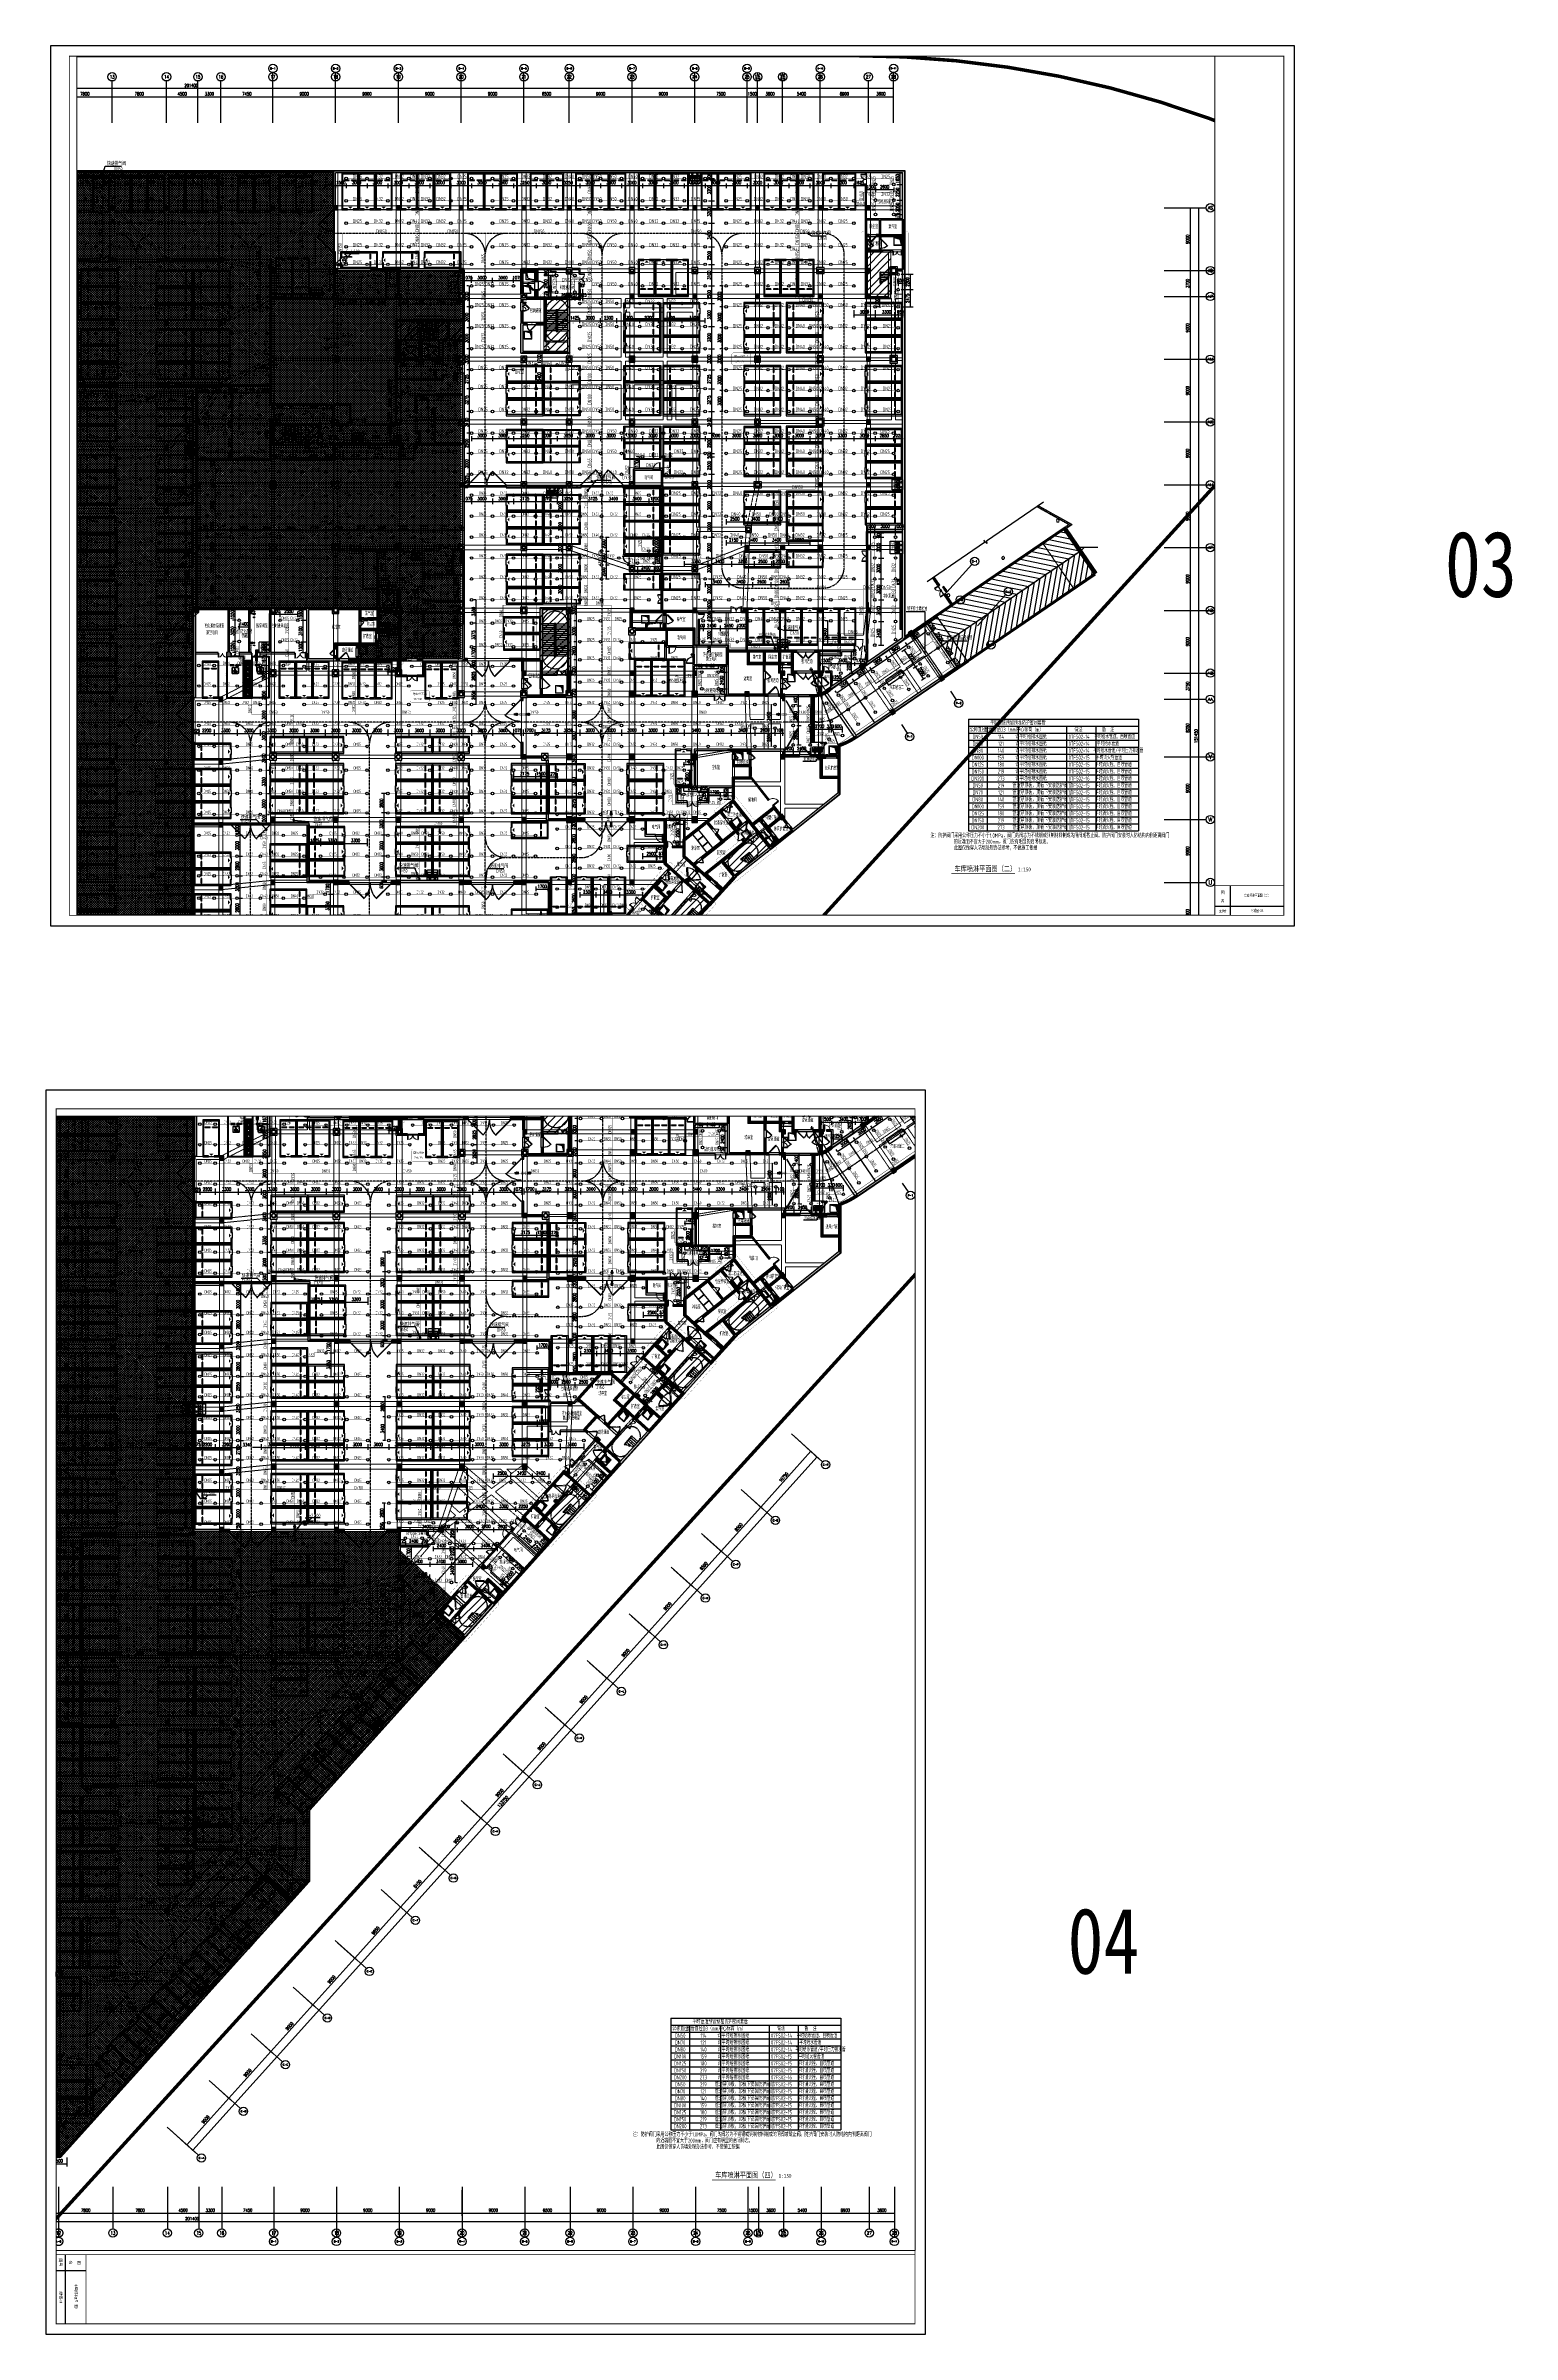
# Paper-space layout 'Layout1' of a CAD drawing. Extents: x 181173 to 391455, y -4 to 328049.
# The model-space entities are those that its viewports show. They can reach past a viewport. Long polylines and large blocks are cut down to what shows.
import ezdxf
from ezdxf.enums import TextEntityAlignment as Align

# ---------------------------------------------------------------- set-up
doc = ezdxf.new("R2010")
doc.units = 0
doc.header["$LTSCALE"] = 10
for name, pattern in [('__DASH', [0.35, 0.25, -0.1]), ('CONTINOUS', [0]), ('DASH', [0.35, 0.25, -0.1]), ('DASHEDX2', [1.5, 1, -0.5]), ('排水', [1.1, 1, -0.1]), ('短虚线', [187.5, 125, -62.5])]:
    doc.linetypes.add(name, pattern=pattern)
for name, color, linetype, lineweight in [('$0$A-PUB_HATCH', 8, 'Continuous', 0), ('GPS-污水', 2, '排水', 40), ('钢柱', 51, 'Continuous', 35), ('钢梁', 141, 'Continuous', 18)]:
    doc.layers.add(name, color=color, linetype=linetype, lineweight=lineweight)
for name, color, linetype in [('0-wo', 8, 'Continuous'), ('0-绿', 3, 'Continuous'), ('0-蓝', 5, 'Continuous'), ('00-停车位', 67, 'Continuous'), ('03小品', 2, 'Continuous'), ('3', 7, 'Continuous'), ('A-COLUMN', 2, 'Continuous'), ('A-CURTWALL', 4, 'Continuous'), ('A-PUB_HATCH', 8, 'Continuous'), ('A-STAIR', 3, 'Continuous'), ('A-WALL', 2, 'Continuous'), ('A-WINDOW', 4, 'Continuous'), ('A-WINDOW_T', 7, 'Continuous'), ('A-可见线', 7, 'Continuous'), ('AXIS', 3, 'Continuous'), ('AXIS_TEXT', 7, 'Continuous'), ('car', 252, 'Continuous'), ('DIM_LEAD', 3, 'Continuous'), ('DIM_SYMB', 3, 'Continuous'), ('DOOR_FIRE', 4, 'Continuous'), ('ECA_TK', 7, 'Continuous'), ('GPS文字_污水', 7, 'Continuous'), ('PROMPT', 1, 'Continuous'), ('PUB_HATCH', 8, 'Continuous'), ('R_人防洗消集水坑', 32, 'Continuous'), ('S-梁-实线', 4, 'CONTINOUS'), ('S-梁-虚线', 4, 'DASH'), ('SRC-03F$0$A-SYMB-NUMB-T', 4, 'Continuous'), ('TEXT-KD', 1, 'Continuous'), ('tk', 7, 'Continuous'), ('W-DIM_SYMB', 3, 'Continuous'), ('W-DIM_喷淋', 3, 'Continuous'), ('W-EQUIP_喷头', 7, 'Continuous'), ('W-EQUIP_喷淋', 7, 'Continuous'), ('W-EVALVE_喷淋', 7, 'Continuous'), ('W-PIPE-喷淋', 6, 'Continuous'), ('W-PIPE-喷淋中', 6, 'Continuous'), ('W-TEXT_喷淋', 7, 'Continuous'), ('W-TEXT_消防', 7, 'Continuous'), ('W-TWT_DIM', 3, 'Continuous'), ('W-TWT_LEAD', 3, 'Continuous'), ('W-TWT_TEXT', 7, 'Continuous'), ('W-VALVE_中水', 7, 'Continuous'), ('W-VALVE_喷淋', 7, 'Continuous'), ('W-VALVE_废水', 7, 'Continuous'), ('W-VPIPE-喷淋', 6, 'Continuous'), ('WALL', 9, 'Continuous'), ('排水', 224, 'DASHEDX2'), ('画水辅助', 6, 'Continuous'), ('集水坑', 4, 'Continuous')]:
    doc.layers.add(name, color=color, linetype=linetype)
doc.styles.add('8B2_01', font='simhei.ttf', dxfattribs={"width": 0.8})
doc.styles.add('8B2_02', font='tssdeng.shx', dxfattribs={"width": 0.7, "bigfont": 'TSSDCHN.shx'})
doc.styles.add('_TCH_AXIS', font='COMPLEX', dxfattribs={"bigfont": 'GBCBIG'})
doc.styles.add('_TCH_DIM', font='SIMPLEX', dxfattribs={"bigfont": 'GBCBIG'})
doc.styles.add('_TCH_DIM_T3', font='SIMPLEX', dxfattribs={"width": 0.705882, "bigfont": 'GBCBIG'})
doc.styles.add('_TCH_SPACE', font='SIMPLEX', dxfattribs={"height": 5, "bigfont": 'GBCBIG'})
doc.styles.add('_TCH_WINDOW', font='SIMPLEX', dxfattribs={"height": 3.5, "bigfont": 'GBCBIG'})
doc.styles.add('_TWT_PIPEDN', font='TSSDENG', dxfattribs={"width": 0.8, "height": 3.5, "bigfont": 'TSSDCHN'})
doc.styles.add('_TWT_SERIAL', font='TSSDENG', dxfattribs={"width": 0.8, "height": 3.5, "bigfont": 'TSSDCHN'})
doc.styles.add('COMPLEX', font='COMPLEX')
doc.styles.add('SRC-03F$0$ECADI-TXT', font='simplex.shx', dxfattribs={"bigfont": 'hztxt.shx'})
doc.styles.get("Standard").update_dxf_attribs({"font": 'TSSDENG.shx', "width": 0.7, "bigfont": 'TSSDCHN.shx'})
doc.styles.add('STANDARD_T3', font='TSSDENG.shx', dxfattribs={"width": 0.56, "bigfont": 'TSSDCHN.shx'})
doc.styles.add('SUNTXT', font='', dxfattribs={"height": 273})
doc.styles.add('ZXN', font='tssdeng.shx', dxfattribs={"width": 0.7, "bigfont": 'hztxt.shx'})
doc.styles.add('黑体', font='simhei.ttf', dxfattribs={"width": 0.65})
doc.styles.get('SUNTXT').set_extended_font_data('SimSun')
doc.dimstyles.new('_TCH_ARCH&&150', dxfattribs={"dimtxt": 525, "dimasz": 150, "dimexe": 375, "dimexo": 450, "dimgap": 150, "dimtad": 1, "dimdec": 0, "dimzin": 0, "dimdsep": 46, "dimtxsty": 'STANDARD_T3', "dimblk": 'ARCHTICK', "dimcen": 0.09, "dimclrt": 7, "dimazin": 2, "dimtfac": 1, "dimtdec": 0, "dimtix": 1, "dimtmove": 2, "dimatfit": 3, "dimfxl": 0, "dimtolj": 1, "dimtzin": 0, "dimarcsym": 0})
doc.dimstyles.new('_TWT_ARCH&&150', dxfattribs={"dimtxt": 446.25, "dimasz": 150, "dimexe": 375, "dimexo": 450, "dimgap": 189.375, "dimtad": 1, "dimdec": 0, "dimzin": 0, "dimdsep": 46, "dimtxsty": '_TCH_DIM_T3', "dimblk": 'ARCHTICK', "dimcen": 0.09, "dimclrt": 7, "dimazin": 2, "dimtfac": 1, "dimtdec": 0, "dimtix": 1, "dimtmove": 2, "dimatfit": 3, "dimfxl": 0, "dimtolj": 1, "dimtzin": 0, "dimarcsym": 0})
pattern_1 = [(45, (-1868267.6, 386048.79), (-56.1266008, 56.1266008), [])]
pattern_2 = [(45, (-1051447.4, 216448.07), (-31.571213, 31.571213), [])]
pattern_3 = [(45, (8493122.4, 3120586.9), (-561.266, 561.266), [])]

# ---------------------------------------------------------------- blocks, each defined once
blk = doc.blocks.new('10B_A0')
at = {"layer": 'ECA_TK'}
for p, q in [((1128, 10), (1128, 38.4)), ((1113, 18.6), (1179, 18.6))]:
    blk.add_line(p, q, dxfattribs=at)
blk.add_lwpolyline([(0, 0), (1189, 0), (1189, 841), (0, 841)], close=True, dxfattribs=at)
at = {"layer": 'ECA_TK', "const_width": 0.8}
blk.add_lwpolyline([(18, 10), (1179, 10), (1179, 831), (18, 831), (18, 10)], close=True, dxfattribs=at)
at = {"layer": 'ECA_TK'}
for points, const_width in [([(1113, 10), (1113, 831)], 0.8), ([(1179, 38.4), (1113, 38.4)], 0.5)]:
    blk.add_lwpolyline(points, dxfattribs=dict(at, const_width=const_width))
at = {"layer": 'ECA_TK', "linetype": 'Continuous', "style": 'SUNTXT'}
for s, p in [('名', (1118.6, 22.4)), ('图', (1118.6, 30.4)), ('图号', (1116.5, 12.8))]:
    blk.add_text(s, height=2.73, dxfattribs=at).set_placement(p)
blk = doc.blocks.new('_FZH')
blk.add_lwpolyline([(-0.5, -0.5), (0.5, -0.5), (0.5, 0.5), (-0.5, 0.5)], close=True)
at = {"layer": 'PUB_HATCH'}
blk.add_solid([(-0.5, -0.5), (0.5, -0.5), (-0.5, 0.5), (0.5, 0.5)], dxfattribs=at)
blk = doc.blocks.new('$DorLib2D$00000002')
for p, q in [((-0.5, 0), (-0.5, 0.4875)), ((-0.475, 0.4875), (-0.5, 0.4875)), ((-0.475, 0), (-0.475, 0.4875)), ((0.475, 0), (0.475, 0.4875)), ((0.475, 0.4875), (0.5, 0.4875)), ((0.5, 0), (0.5, 0.4875)), ((-0.5, 0), (-0.475, 0)), ((0.5, 0), (0.475, 0))]:
    blk.add_line(p, q)
at = {"lineweight": 13}
for centre, start, end in [((-0.4875, 0), 0, 88.530716), ((0.4875, 0), 91.469284, 180)]:
    blk.add_arc(centre, 0.4875, start, end, dxfattribs=at)
blk = doc.blocks.new('y5')
at = {"layer": 'W-TWT_TEXT', "style": '8B2_02', "width": 0.7}
blk.add_text('F+2.800', height=525, dxfattribs=at).set_placement((7542, -264616, 3000))
blk = doc.blocks.new('l99')
at = {"layer": 'W-TWT_TEXT'}
for p, q in [((92541, -196910), (92091, -196460)), ((94175, -196460), (92091, -196460)), ((92541, -196910), (92991, -196460))]:
    blk.add_line(p, q, dxfattribs=at)
blk = doc.blocks.new('消火栓标高')
at = {"layer": 'W-TWT_TEXT'}
for p, q in [((38430, -237199, 3000), (39391, -238117, 3000)), ((39309, -238040, 3000), (38613, -237374, 3000)), ((38939, -237685, 3000), (38924, -237049, 3000)), ((40431, -238490, 3000), (38924, -237049, 3000)), ((38939, -237685, 3000), (39575, -237671, 3000))]:
    blk.add_line(p, q, dxfattribs=at)
at = {"layer": 'W-TWT_TEXT', "style": '8B2_02', "width": 0.7}
blk.add_text('F+4.600', height=525, rotation=316.288, dxfattribs=at).set_placement((39134, -237159, 3000))
blk = doc.blocks.new('$VALVE_U$00000021')
for points in [[(128, 226), (-131, 224), (131, -224), (-128, -226), (128, 226)], [(108, 1), (-114, -1)]]:
    blk.add_lwpolyline(points)
at = {"const_width": 30, "elevation": 3000}
blk.add_lwpolyline([(111, 1), (-111, -1)], dxfattribs=at)
for p in [(108, 1), (-111, -1, 3000)]:
    blk.add_point(p)
blk = doc.blocks.new('车位2400x5300')
at = {"layer": '00-停车位', "color": 251}
for p, q in [((-875, -1000), (-175, -1000)), ((-875, -1100), (-875, -1000)), ((-875, -1100), (-175, -1100)), ((-175, -1100), (-175, -1000)), ((175, -1000), (875, -1000)), ((175, -1100), (175, -1000)), ((175, -1100), (875, -1100)), ((875, -1100), (875, -1000)), ((400, -5300), (-400, -5300))]:
    blk.add_line(p, q, dxfattribs=at)
blk.add_lwpolyline([(400, -5150), (400, -5300), (1200, -5300), (1200, 0), (-1200, 0), (-1200, -5300), (-400, -5300), (-400, -5150), (-1050, -5150), (-1050, -150), (1050, -150), (1050, -5150), (400, -5150)], dxfattribs=at)
blk.add_lwpolyline([(0, -5150, 0, 600, 0), (0, -4850, 600, 600, 0)], format="xyseb", dxfattribs=at)
blk = doc.blocks.new('洗消污水集水坑')
at = {"layer": 'R_人防洗消集水坑', "lineweight": 15}
h = blk.add_hatch(color=256, dxfattribs=at)
h.dxf.hatch_style = 1
h.paths.add_polyline_path([(161254, 16997), (162054, 17197), (161054, 17197), (161054, 16197)])
for points in [[(162114, 17257), (160994, 17257), (160994, 16137), (162114, 16137)], [(162054, 17197), (161054, 17197), (161054, 16197), (162054, 16197)]]:
    blk.add_lwpolyline(points, close=True, dxfattribs=at)
blk.add_lwpolyline([(161054, 16197), (161254, 16997), (162054, 17197)], dxfattribs=at)
blk = doc.blocks.new('洗消坑')
at = {"layer": 'R_人防洗消集水坑', "lineweight": 15}
for p, rotation in [((157353, -135921), 270), ((104188, -142811), 270), ((104328, -149346), 270), ((83578, -191171), 270), ((121153, -190096), 270), ((80703, -194471), 270), ((142103, -198496), 270), ((108828, -200121), 270), ((148053, -208796), 270), ((134653, -209721), 270), ((266946, -267058), 218.5325870236756), ((268316, -268779), 218.5325870236756), ((271792, -269641), 218.5325870236756), ((235953, -258589), 227.9999999999999), ((241420, -258794), 227.9999999999999), ((236246, -262149), 227.9999999999999), ((236747, -264888), 227.9999999999999), ((230328, -268877), 227.9999999999999), ((233758, -268655, -650), 227.9999999999999), ((227725, -275200), 227.9999999999999), ((218544, -281735), 227.9999999999999), ((220017, -285211), 227.9999999999999), ((211848, -294343), 227.9999999999999), ((205196, -296764), 227.9999999999999)]:
    blk.add_blockref('洗消污水集水坑', p, dxfattribs=dict(at, rotation=rotation))
blk = doc.blocks.new('A$C2EF10B80')
at = {"layer": 'A-PUB_HATCH'}
h = blk.add_hatch(dxfattribs=at)
h.set_pattern_fill('ANSI31', color=256, scale=50, angle=-16.44344)
h.set_pattern_definition([(45, (6188.46, 7099.97), (-56.1266, 56.1266), [])])
h.paths.add_polyline_path([(-983, -100, 0.4142135), (-1033, -50), (-1184, -50), (-1091, -207), (-1210, -207), (-1204, -250), (-983, -250)])
h.paths.add_polyline_path([(-983, -250), (-1204, -250), (-1190, -350), (-1033, -350, 0.4142127), (-983, -300)])
h.paths.add_polyline_path([(-1262, -250), (-1417, -250), (-1417, -300, 0.4142148), (-1367, -350), (-1207, -350)])
h.paths.add_polyline_path([(-1221, -50), (-1367, -50, 0.4142136), (-1417, -100), (-1417, -250), (-1262, -250), (-1320, -146), (-1212, -146)])
at = {"layer": 'car', "linetype": 'DASH', "ltscale": 0.5}
blk.add_line((-1367, -350), (-1033, -350), dxfattribs=at)
at = {"layer": 'car', "linetype": 'DASH'}
blk.add_lwpolyline([(-2400, 0), (0, 0), (0, -400), (-2400, -400)], close=True, dxfattribs=at)
at = {"layer": 'car', "linetype": 'DASH', "ltscale": 0.5}
blk.add_lwpolyline([(-1320, -146), (-1185, -390), (-1210, -207), (-1091, -207), (-1227, 23), (-1212, -146)], close=True, dxfattribs=at)
for points in [[(-1367, -50, 0.4142136), (-1417, -100), (-1417, -300)], [(-1033, -350, 0.4142136), (-983, -300), (-983, -100, 0.4142135), (-1033, -50), (-1367, -50)]]:
    blk.add_lwpolyline(points, format="xyb", dxfattribs=at)
at = {"layer": 'car', "linetype": 'DASH'}
blk.add_arc((-1367, -300), 50, 180, 270, dxfattribs=at)
blk = doc.blocks.new('A$C77CA03F4')
at = {"rotation": 16.44344089606073}
for p in [(2189, 1063), (4490, 1742), (6792, 2422)]:
    blk.add_blockref('A$C2EF10B80', p, dxfattribs=at)
blk = doc.blocks.new('A$C664800C7')
at = {"layer": 'DOOR_FIRE', "xscale": 1300, "yscale": -1300, "zscale": 100, "rotation": 270.0000000000069}
blk.add_blockref('$DorLib2D$00000002', (0, -650), dxfattribs=at)
blk = doc.blocks.new('_AXISO')
blk.add_circle((0, 0), 0.5)
at = {"layer": 'AXIS_TEXT', "style": 'COMPLEX', "width": 1.041667}
blk.add_attdef('A', text='', height=0.56, dxfattribs=at).set_placement((-0.25, -0.28), (0.25, -0.28), align=Align.FIT)
blk = doc.blocks.new('SRC-03F$0$ECADI-TAG-CODE')
at = {"layer": 'SRC-03F$0$A-SYMB-NUMB-T', "color": 1}
blk.add_lwpolyline([(3.4, 8.1), (13.4, 8.1), (13.4, 4.6), (3.4, 4.6)], close=True, dxfattribs=at)
at = {"layer": 'SRC-03F$0$A-SYMB-NUMB-T', "style": 'SRC-03F$0$ECADI-TXT', "width": 0.7}
blk.add_attdef('CODE', text='', height=2.5, dxfattribs=at).set_placement((8.4, 6.3), align=Align.MIDDLE_CENTER)
blk = doc.blocks.new('A$C60E521E7')
at = {"layer": 'A-COLUMN', "linetype": 'DASH'}
for centre, start, end in [((20627, 16256), 359.99991, 179.99991), ((20627, 16256), 179.99991, 359.99991), ((12777, 10905), 359.99991, 179.99991), ((12777, 10905), 179.99991, 359.99991), ((4927, 5555), 359.99991, 179.99991), ((4927, 5555), 179.99991, 359.99991)]:
    blk.add_arc(centre, 200, start, end, dxfattribs=at)
at = {"layer": 'A-CURTWALL', "linetype": 'DASH'}
for p, q in [((2901, 8173), (2653, 8004)), ((2653, 8004), (3444, 6843)), ((2735, 8060), (3527, 6900)), ((2818, 8117), (3609, 6956)), ((3692, 7012), (2901, 8173)), ((3444, 6843), (3692, 7012)), ((4537, 5773), (4289, 5604)), ((4289, 5604), (5283, 4145)), ((4371, 5660), (5366, 4202)), ((4454, 5716), (5448, 4258)), ((5531, 4314), (4537, 5773))]:
    blk.add_line(p, q, dxfattribs=at)
at = {"layer": 'A-WALL', "linetype": 'DASH'}
for p, q in [((17819, 18395), (17721, 18220)), ((17721, 18220), (22237, 15701)), ((17819, 18395), (22617, 15718)), ((22237, 15701), (5366, 4202)), ((22617, 15718), (5478, 4036)), ((5365, 4202), (1732, 1719)), ((5478, 4036), (1845, 1554)), ((1845, 1554), (1732, 1719))]:
    blk.add_line(p, q, dxfattribs=at)
at = {"layer": 'A-WINDOW', "linetype": 'DASH'}
blk.add_line((3444, 6843), (4289, 5604), dxfattribs=at)
at = {"layer": 'A-可见线', "linetype": 'DASH'}
for points in [[(3475, 7330), (3227, 7161), (3283, 7079), (3531, 7248)], [(3475, 7330), (3227, 7161), (3283, 7079), (3531, 7248)], [(3470, 7303), (3255, 7156), (3289, 7107), (3504, 7253)], [(3470, 7303), (3255, 7156), (3289, 7107), (3504, 7253)], [(4827, 5347), (4579, 5178), (4635, 5096), (4883, 5265)], [(4827, 5347), (4579, 5178), (4635, 5096), (4883, 5265)], [(4821, 5319), (4607, 5173), (4640, 5123), (4855, 5270)], [(4821, 5319), (4607, 5173), (4640, 5123), (4855, 5270)]]:
    blk.add_lwpolyline(points, close=True, dxfattribs=at)
at = {"layer": 'PROMPT'}
for p, q in [((17751, 18289), (17789, 18327)), ((17751, 18327), (17789, 18289))]:
    blk.add_line(p, q, dxfattribs=at)
blk.add_lwpolyline([(17751, 18289), (17789, 18289), (17789, 18327), (17751, 18327)], close=True, dxfattribs=at)
at = {"layer": 'A-WINDOW', "linetype": 'DASH'}
ref = blk.add_blockref('$DorLib2D$00000002', (3990, 6308), dxfattribs=dict(at, xscale=1500, yscale=-1500, zscale=300, rotation=304.2776150019944))
ref.add_attrib('A', 'M1523', (4044, 6728), dxfattribs={"layer": 'A-WINDOW_T', "linetype": 'DASH', "height": 297.5, "rotation": 304.27762, "style": '_TCH_WINDOW', "width": 0.564706})
blk = doc.blocks.new('A$C1CB84935')
at = {"layer": 'A-STAIR', "linetype": 'DASH'}
for points in [[(-19757, -13272), (-90, 132)], [(-19740, -13297), (-73, 107)]]:
    blk.add_lwpolyline(points, dxfattribs=at)
blk = doc.blocks.new('A$C27471FE7')
at = {"layer": 'A-PUB_HATCH', "linetype": 'DASH'}
for p, q in [((2980, 2700), (0, 2700)), ((0, 2700), (0, 0)), ((0, 0), (2980, 0)), ((2920, 1190), (2920, 1510)), ((2920, 1510), (6010, 1510)), ((6010, 1190), (2920, 1190)), ((2980, 2700), (5950, 2700)), ((2980, 2700), (2980, 1450)), ((2980, 0), (2980, 2700)), ((2980, 1450), (5950, 1450)), ((2980, 1250), (2980, 1450)), ((2980, 1450), (5950, 1450)), ((4371, 1250), (2980, 1250)), ((5950, 1250), (2980, 1250)), ((2980, 0), (2980, 1190)), ((4988, 0), (2980, 0)), ((3250, 2700), (3250, 1450)), ((3250, 0), (3250, 1190)), ((3520, 2700), (3520, 1450)), ((3520, 0), (3520, 1190)), ((3790, 2700), (3790, 1450)), ((3790, 0), (3790, 1190)), ((4060, 2700), (4060, 1450)), ((4060, 0), (4060, 1190)), ((4330, 2700), (4330, 1450)), ((4330, 0), (4330, 1190)), ((4653, 678), (4371, 1250)), ((4600, 2700), (4600, 1450)), ((4600, 0), (4600, 785)), ((4651, 520), (4836, 714)), ((4724, 534), (4651, 520)), ((4836, 714), (4653, 678)), ((4988, 0), (4724, 534)), ((4870, 2700), (4870, 1450)), ((4870, 0), (4870, 239)), ((5140, 2700), (5140, 1450)), ((5410, 2700), (5410, 1450)), ((5680, 2700), (5680, 1450)), ((5950, 2700), (5950, 1450)), ((5950, 1450), (5950, 1250)), ((6010, 1510), (6010, 1190))]:
    blk.add_line(p, q, dxfattribs=at)
blk = doc.blocks.new('A$C49515278')
at = {"layer": 'A-PUB_HATCH', "linetype": 'DASH'}
for p, q in [((1550, 3100), (0, 3100)), ((0, 3100), (0, 0)), ((0, 0), (1550, 0)), ((4580, 1710), (1490, 1710)), ((1490, 1710), (1490, 1390)), ((1490, 1390), (4580, 1390)), ((2865, 3100), (1550, 3100)), ((1550, 0), (1550, 3100)), ((3632, 1650), (1550, 1650)), ((4520, 1650), (1550, 1650)), ((1550, 1650), (1550, 1450)), ((1550, 1450), (4520, 1450)), ((1550, 1450), (4520, 1450)), ((1550, 0), (4520, 0)), ((1820, 1710), (1820, 3100)), ((1820, 1450), (1820, 0)), ((2090, 1710), (2090, 3100)), ((2090, 1450), (2090, 0)), ((2360, 1710), (2360, 3100)), ((2360, 1450), (2360, 0)), ((2630, 1710), (2630, 3100)), ((2630, 1450), (2630, 0)), ((3222, 2425), (2865, 3100)), ((2900, 1710), (2900, 3033)), ((2900, 1450), (2900, 0)), ((3170, 1710), (3170, 2523)), ((3170, 1450), (3170, 0)), ((3404, 2467), (3222, 2425)), ((3224, 2267), (3404, 2467)), ((3297, 2284), (3224, 2267)), ((3632, 1650), (3297, 2284)), ((3440, 1710), (3440, 2013)), ((3440, 1450), (3440, 0)), ((3710, 1450), (3710, 0)), ((4520, 1650), (3745, 1650)), ((3980, 1450), (3980, 0)), ((4250, 1450), (4250, 0)), ((4520, 1450), (4520, 1650)), ((4520, 1650), (4520, 1450)), ((4520, 1450), (4520, 0)), ((4580, 1390), (4580, 1710))]:
    blk.add_line(p, q, dxfattribs=at)
blk = doc.blocks.new('A$C714B7EA5')
at = {"layer": 'A-PUB_HATCH', "linetype": 'DASH'}
for p, q in [((3850, 0), (0, 0)), ((0, 0), (0, -2080)), ((3850, -2080), (3850, 0)), ((0, -2080), (0, -6670)), ((1725, -2080), (0, -2080)), ((0, -2080), (3850, -2080)), ((1725, -2350), (0, -2350)), ((1725, -2620), (0, -2620)), ((1725, -2890), (0, -2890)), ((1725, -3160), (0, -3160)), ((1985, -2020), (1665, -2020)), ((1665, -2020), (1665, -6730)), ((1985, -2020), (1665, -2020)), ((1665, -2020), (1665, -6730)), ((1725, -2080), (1725, -6670)), ((1925, -2080), (1725, -2080)), ((1725, -2080), (1725, -6670)), ((1925, -2080), (1725, -2080)), ((1725, -2080), (1725, -6670)), ((1925, -5925), (1925, -2080)), ((1925, -2080), (3850, -2080)), ((1925, -6670), (1925, -2080)), ((1925, -6670), (1925, -2080)), ((1925, -2350), (3850, -2350)), ((1925, -2620), (3850, -2620)), ((1925, -2890), (3850, -2890)), ((1925, -3160), (3850, -3160)), ((1985, -6730), (1985, -2020)), ((1985, -6730), (1985, -2020)), ((3850, -4985), (3850, -2080)), ((1725, -3430), (0, -3430)), ((1725, -3700), (0, -3700)), ((1725, -3970), (0, -3970)), ((1725, -4240), (0, -4240)), ((1725, -4510), (0, -4510)), ((1725, -4780), (0, -4780)), ((1725, -5050), (0, -5050)), ((1725, -5320), (0, -5320)), ((1725, -5590), (0, -5590)), ((1725, -5860), (0, -5860)), ((1725, -6130), (0, -6130)), ((1725, -6400), (0, -6400)), ((1925, -3430), (3850, -3430)), ((1925, -3700), (3850, -3700)), ((1925, -3970), (3850, -3970)), ((1925, -4240), (3850, -4240)), ((1925, -4510), (3850, -4510)), ((1925, -4780), (3850, -4780)), ((1925, -5050), (3716, -5050)), ((1925, -5320), (3164, -5320)), ((2807, -5494), (1925, -5925)), ((1925, -5590), (2611, -5590)), ((1925, -5860), (2059, -5860)), ((2976, -5557), (2783, -5370)), ((2783, -5370), (2807, -5494)), ((3850, -4985), (2950, -5424)), ((2950, -5424), (2976, -5557)), ((1725, -6670), (0, -6670)), ((1665, -6730), (1985, -6730)), ((1665, -6730), (1985, -6730)), ((1725, -6670), (1925, -6670)), ((1725, -6670), (1925, -6670))]:
    blk.add_line(p, q, dxfattribs=at)
blk = doc.blocks.new('A$C4AB8374B')
at = {"layer": 'A-STAIR', "color": 9, "linetype": 'DASH'}
for centre, start, end in [((1825, 4590), 0, 180), ((1825, 0), 180, 0)]:
    blk.add_arc(centre, 1825, start, end, dxfattribs=at)
blk = doc.blocks.new('A$C31617C59')
at = {"layer": 'DOOR_FIRE', "xscale": -1300, "yscale": -1300, "zscale": 100, "rotation": 47.99999999999827}
blk.add_blockref('$DorLib2D$00000002', (-435, -483), dxfattribs=at)
blk = doc.blocks.new('A$C5FEE24D3')
at = {"layer": 'DOOR_FIRE', "xscale": -1200, "yscale": -1200, "zscale": 100, "rotation": 47.99999999999827}
blk.add_blockref('$DorLib2D$00000002', (-401, -446), dxfattribs=at)
blk = doc.blocks.new('A$C45867796')
at = {"layer": '3'}
h = blk.add_hatch(dxfattribs=at)
h.set_pattern_fill('ANSI31', color=252, scale=50)
h.set_pattern_definition(pattern_1)
h.paths.add_polyline_path([(-2500, -6000), (0, -6000), (0, 0), (-2500, 0)])
h.paths.add_polyline_path([(-2400, -5900), (-100, -5900), (-100, -100), (-2400, -100)], flags=16)
h.paths.add_polyline_path([(-1400, -1250), (-1400, -1350), (-2000, -1350), (-2000, -1250)], flags=0)
h.paths.add_polyline_path([(-1100, -1250), (-500, -1250), (-500, -1350), (-1100, -1350)], flags=0)
h = blk.add_hatch(dxfattribs=at)
h.set_pattern_fill('ANSI31', color=252, scale=50)
h.set_pattern_definition(pattern_1)
h.paths.add_polyline_path([(-2500, -600), (-3700, -600), (-3700, -6000), (-2500, -6000)])
h.paths.add_polyline_path([(-2700, -1200), (-3100, -800), (-2700, -800)], flags=16)
h.paths.add_polyline_path([(-2700, -1600), (-2700, -2000), (-3500, -1200), (-3500, -800)], flags=16)
h.paths.add_polyline_path([(-2700, -2400), (-2700, -2800), (-3500, -2000), (-3500, -1600)], flags=16)
h.paths.add_polyline_path([(-3500, -2400), (-2700, -3200), (-2700, -3600), (-3500, -2800)], flags=16)
h.paths.add_polyline_path([(-3500, -3200), (-2700, -4000), (-2700, -4400), (-3500, -3600)], flags=16)
h.paths.add_polyline_path([(-3500, -4000), (-2700, -4800), (-2700, -5200), (-3500, -4400)], flags=16)
h.paths.add_polyline_path([(-3500, -4800), (-2700, -5600), (-2700, -5800), (-2900, -5800), (-3500, -5200)], flags=16)
h = blk.add_hatch(dxfattribs=at)
h.set_pattern_fill('ANSI31', color=252, scale=28.125)
h.set_pattern_definition(pattern_2)
h.paths.add_polyline_path([(-799, -2510), (-1699, -2510), (-1700, -1610), (-800, -1610)])
h.paths.add_polyline_path([(-827, -2482), (-1671, -2482), (-1672, -1638), (-828, -1638)], flags=16)
h = blk.add_hatch(dxfattribs=at)
h.set_pattern_fill('ANSI31', color=252, scale=28.125)
h.set_pattern_definition(pattern_2)
h.paths.add_polyline_path([(-1210, -1974), (-1333, -1974), (-1333, -2030), (-1210, -2030), (-1210, -2055), (-1384, -2055), (-1457, -2224), (-1520, -2201), (-1539, -2254), (-1426, -2296), (-1347, -2111), (-1153, -2111), (-1153, -1873, -0.2590003), (-1210, -1874)])
h = blk.add_hatch(dxfattribs=at)
h.set_pattern_fill('ANSI31', color=252, scale=28.125)
h.set_pattern_definition(pattern_2)
h.paths.add_polyline_path([(-1363, -2149), (-1401, -2238, 1.5126588), (-1153, -1967), (-1153, -2028, -1.8261549)])
h = blk.add_hatch(dxfattribs=at)
h.set_pattern_fill('ANSI31', color=252, scale=28.125)
h.set_pattern_definition(pattern_2)
h.paths.add_polyline_path([(-1124, -1823, 1), (-1240, -1823, 1)])
at = {"layer": 'car', "color": 8}
for p, q in [((-3500, -800), (-2700, -1600)), ((-3500, -1200), (-2700, -2000)), ((-3500, -1600), (-2700, -2400)), ((-3500, -2000), (-2700, -2800)), ((-3500, -2400), (-2700, -3200)), ((-3500, -2800), (-2700, -3600)), ((-3500, -3200), (-2700, -4000)), ((-2700, -1200), (-3100, -800)), ((-3500, -3600), (-2700, -4400)), ((-3500, -4000), (-2700, -4800)), ((-3500, -4400), (-2700, -5200)), ((-3500, -4800), (-2700, -5600))]:
    blk.add_line(p, q, dxfattribs=at)
at = {"layer": 'car', "ltscale": 0.5}
for p, q in [((-1539, -2254), (-1520, -2201)), ((-1210, -1974), (-1333, -1974)), ((-1333, -2030), (-1333, -1974)), ((-1210, -2030), (-1333, -2030))]:
    blk.add_line(p, q, dxfattribs=at)
for points in [[(-2500, 0), (0, 0), (0, -6000), (0, -6000), (-2500, -6000)], [(-3700, -600), (-2500, -600), (-2500, -6000), (-3700, -6000)], [(-2400, -100), (-100, -100), (-100, -5900), (-2400, -5900)], [(-1400, -1250), (-2000, -1250), (-2000, -1350), (-1400, -1350)], [(-1100, -1250), (-500, -1250), (-500, -1350), (-1100, -1350)]]:
    blk.add_lwpolyline(points, close=True, dxfattribs=at)
at = {"layer": 'car', "color": 8}
for points in [[(-3500, -800), (-3500, -1200)], [(-3500, -1600), (-3500, -2000)], [(-3500, -2400), (-3500, -2800)], [(-3500, -3200), (-3500, -3600)], [(-2700, -1200), (-2700, -800), (-3100, -800)], [(-2700, -2000), (-2700, -1600)], [(-2700, -2800), (-2700, -2400)], [(-2700, -3600), (-2700, -3200)], [(-3500, -4000), (-3500, -4400)], [(-3500, -4800), (-3500, -5200)], [(-3500, -5200), (-2900, -5800), (-2700, -5800), (-2700, -5600)], [(-2700, -4400), (-2700, -4000)], [(-2700, -5200), (-2700, -4800)]]:
    blk.add_lwpolyline(points, dxfattribs=at)
at = {"layer": 'car', "ltscale": 0.5}
for points in [[(-1587, -2510), (-912, -2510, 0.4142136), (-799, -2397), (-800, -1722, 0.4142136), (-912, -1610), (-1588, -1610, 0.4142136), (-1700, -1723), (-1699, -2398, 0.4142136)], [(-1587, -2482), (-912, -2482, 0.4142136), (-827, -2397), (-828, -1722, 0.4142136), (-912, -1638), (-1587, -1638, 0.4142136), (-1672, -1723), (-1671, -2398, 0.4142136)]]:
    blk.add_lwpolyline(points, format="xyb", close=True, dxfattribs=at)
for points in [[(-1153, -1873), (-1153, -2111), (-1347, -2111), (-1426, -2296), (-1539, -2254)], [(-1210, -2030), (-1210, -2055), (-1384, -2055), (-1457, -2224), (-1520, -2201)], [(-1210, -1874), (-1210, -1974)]]:
    blk.add_lwpolyline(points, dxfattribs=at)
blk.add_circle((-1182, -1823), 57.9, dxfattribs=at)
for radius, start, end in [(200, 204.50414, 70.63136), (143, 177.3017, 62.48148)]:
    blk.add_arc((-1220, -2155), radius, start, end, dxfattribs=at)
blk = doc.blocks.new('A$C405108C4')
at = {"color": 252, "linetype": 'DASH'}
for points in [[(106900, -9595), (106700, -10845)], [(106900, -10845), (106700, -9595)], [(116050, -9474), (115850, -11474)], [(116050, -11474), (115850, -9474)], [(125250, -9787), (125050, -10687)], [(125250, -10687), (125050, -9787)], [(123500, -9974), (123300, -10962)], [(123300, -9974), (123500, -10974)], [(127917, -12925), (129166, -13125)], [(129166, -12925), (127917, -13125)], [(147080, -11133), (146880, -11933)], [(147080, -11933), (146880, -11133)], [(151225, -10733), (151025, -12333)], [(151225, -12333), (151025, -10733)], [(106430, -25350), (106030, -25550)], [(106030, -25350), (106430, -25550)], [(124725, -29500), (124925, -28250)], [(124725, -28250), (124925, -29500)], [(127775, -28250), (127575, -29500)], [(127775, -29500), (127575, -28250)], [(128275, -32125), (128075, -33725)], [(128272, -33725), (128075, -32125)], [(131836, -30275), (133086, -30475)], [(133086, -30275), (131836, -30475)], [(96300, -32918), (96100, -33238)], [(96300, -33238), (96100, -32918)], [(117517, -48925), (116717, -49125)], [(116717, -48925), (117517, -49125)], [(130190, -48925), (128940, -49125)], [(128940, -48925), (130190, -49125)], [(133075, -50821), (132875, -51721)], [(133075, -51721), (132875, -50821)], [(96300, -54660), (96100, -56260)], [(96300, -56260), (96100, -54660)], [(133634, -52525), (133354, -52725)], [(133354, -52525), (133634, -52725)], [(133654, -56325), (133334, -56525)], [(133334, -56325), (133654, -56525)], [(133594, -59650), (133394, -59850)], [(133394, -59650), (133594, -59850)], [(192450, -61805), (192250, -62435)], [(192450, -62435), (192250, -61805)], [(187100, -66400), (186400, -66600)], [(186400, -66400), (187100, -66600)], [(165604, -87550), (164004, -87750)], [(165604, -87750), (164004, -87550)], [(165204, -91500), (164404, -91700)], [(164404, -91500), (165204, -91700)], [(158530, -100894), (157311, -101949)], [(158382, -100760), (157460, -102083)], [(161830, -104403), (161146, -104864)], [(161681, -104269), (161295, -104997)], [(150440, -114213), (149756, -114674)], [(150291, -114079), (149905, -114808)], [(154744, -115809), (154016, -115423)], [(154149, -115274), (154610, -115958)], [(139141, -126463), (137927, -127513)], [(138992, -126330), (138075, -127646)], [(140692, -131819), (139964, -131433)], [(140098, -131284), (140559, -131968)], [(129196, -137508), (128057, -138474)], [(129048, -137374), (128206, -138608)], [(133819, -139356), (133090, -138969)], [(133224, -138820), (133685, -139504)], [(102327, -177063), (103312, -176268)], [(103164, -176134), (102476, -177197)], [(102088, -177628), (101404, -178089)], [(101939, -177494), (101552, -178222)], [(103896, -181448), (102950, -182199)], [(103755, -181306), (103092, -182341)]]:
    blk.add_lwpolyline(points, dxfattribs=at)
at = {"color": 252, "linetype": 'DASH', "elevation": 2600}
for points in [[(188383, -63400), (185881, -63600)], [(185881, -63400), (188383, -63600)], [(103688, -175552), (105511, -173826)], [(105362, -173692), (103837, -175686)]]:
    blk.add_lwpolyline(points, dxfattribs=at)
at = {"layer": '画水辅助', "color": 4}
for points in [[(106700, -9595), (106900, -9595), (106900, -10845), (106700, -10845)], [(116050, -9474), (115850, -9474), (115850, -11474), (116050, -11474)], [(125050, -9787), (125250, -9787), (125250, -10687), (125050, -10687)], [(123300, -9974), (123500, -9974), (123500, -10974), (123300, -10974)], [(127917, -12925), (129166, -12925), (129166, -13125), (127917, -13125)], [(146880, -11133), (147080, -11133), (147080, -11933), (146880, -11933)], [(151025, -12333), (151225, -12333), (151225, -10733), (151025, -10733)], [(106430, -25350), (106030, -25350), (106030, -25550), (106430, -25550)], [(124925, -29500), (124725, -29500), (124725, -28250), (124925, -28250)], [(127575, -28250), (127775, -28250), (127775, -29500), (127575, -29500)], [(128075, -32125), (128269, -32125), (128272, -33725), (128078, -33725)], [(131836, -30275), (133086, -30275), (133086, -30475), (131836, -30475)], [(96100, -32918), (96300, -32918), (96300, -33238), (96100, -33238)], [(117517, -48925), (116717, -48925), (116717, -49125), (117517, -49125)], [(130190, -48925), (128940, -48925), (128940, -49125), (130190, -49125)], [(132875, -50821), (133075, -50821), (133075, -51721), (132875, -51721)], [(96100, -54660), (96300, -54660), (96300, -56260), (96100, -56260)], [(133634, -52525), (133354, -52525), (133354, -52725), (133634, -52725)], [(133654, -56325), (133334, -56325), (133334, -56525), (133654, -56525)], [(133394, -59650), (133594, -59650), (133594, -59850), (133394, -59850)], [(192250, -61805), (192450, -61805), (192450, -62435), (192250, -62435)], [(186400, -66600), (187100, -66600), (187100, -66400), (186400, -66400)], [(164004, -87750), (165604, -87750), (165604, -87550), (164004, -87550)], [(164404, -91700), (165204, -91700), (165204, -91500), (164404, -91500)], [(150440, -114213), (149905, -114808), (149756, -114674), (150291, -114079)]]:
    blk.add_lwpolyline(points, close=True, dxfattribs=at)
at = {"layer": '画水辅助', "color": 4, "elevation": 2600}
blk.add_lwpolyline([(185881, -63600), (188383, -63600), (188383, -63400), (185881, -63400)], close=True, dxfattribs=at)
at = {"layer": '画水辅助', "color": 4}
for points in [[(158530, -100894), (157460, -102083), (157311, -101949), (158382, -100760), (158530, -100894)], [(161681, -104269), (161146, -104864), (161295, -104997), (161830, -104403), (161681, -104269)], [(154016, -115423), (154149, -115274), (154744, -115809), (154610, -115958), (154016, -115423)], [(138075, -127646), (139141, -126463), (138992, -126330), (137927, -127513), (138075, -127646)], [(140098, -131284), (140692, -131819), (140559, -131968), (139964, -131433), (140098, -131284)], [(129196, -137508), (129048, -137374), (128057, -138474), (128206, -138608), (129196, -137508)], [(133685, -139504), (133819, -139356), (133224, -138820), (133090, -138969), (133685, -139504)], [(103312, -176268), (102476, -177197), (102327, -177063), (103164, -176134), (103312, -176268)], [(102088, -177628), (101939, -177494), (101404, -178089), (101552, -178222), (102088, -177628)], [(103755, -181306), (102950, -182199), (103092, -182341), (103896, -181448), (103755, -181306)]]:
    blk.add_lwpolyline(points, dxfattribs=at)
at = {"layer": '画水辅助', "color": 4, "elevation": 2600}
blk.add_lwpolyline([(105362, -173692), (103688, -175552), (103837, -175686), (105511, -173826), (105362, -173692)], dxfattribs=at)
blk = doc.blocks.new('A$C07B41C76')
at = {"layer": '03小品'}
h = blk.add_hatch(dxfattribs=at)
h.set_pattern_fill('ANSI31', color=8, scale=100, angle=674.98126, style=0)
h.set_pattern_definition([(359.9812634, (792336.82, -3085918.21), (0.051914, 158.7499915), [])])
h.paths.add_polyline_path([(26572, 7270), (26232, 7270), (26230, -229), (26570, -229)])
at = {"linetype": 'DASH', "const_width": 50}
blk.add_lwpolyline([(2400, -151), (2402, 7449)], dxfattribs=at)
at = {"const_width": 100}
blk.add_lwpolyline([(26602, 7441), (26600, -259)], dxfattribs=at)
at = {"linetype": 'DASH'}
blk.add_lwpolyline([(2400, -251), (26200, -259), (26200, -459), (2399, -451)], close=True, dxfattribs=at)
at = {"layer": '03小品', "color": 4}
blk.add_lwpolyline([(26200, 933), (26202, 7441), (26602, 7441), (26600, -259), (26200, -259), (26200, 933)], dxfattribs=at)
blk.add_lwpolyline([(26230, 933), (26232, 7411), (26572, 7411), (26570, -229), (26230, -229)], close=True, dxfattribs=at)
at = {"layer": 'A-STAIR', "linetype": 'DASH'}
for points in [[(2399, -291), (26200, -299)], [(2399, -321), (26200, -329)]]:
    blk.add_lwpolyline(points, dxfattribs=at)
at = {"layer": 'A-COLUMN', "xscale": 600.0000000000036, "yscale": 600.0000000000036, "zscale": 600.0000000000036, "rotation": 89.98126335884534}
blk.add_blockref('_FZH', (-300, -300), dxfattribs=at)
blk = doc.blocks.new('A$C34047BB8')
at = {"layer": 'DOOR_FIRE', "xscale": 1500, "yscale": 1500, "zscale": 100, "rotation": 270}
blk.add_blockref('$DorLib2D$00000002', (0, -750), dxfattribs=at)
blk = doc.blocks.new('A$C5A733E54')
at = {"layer": 'DOOR_FIRE', "xscale": -1500, "yscale": -1500, "zscale": 100, "rotation": 90}
blk.add_blockref('$DorLib2D$00000002', (0, -750), dxfattribs=at)
blk = doc.blocks.new('A$C732B02E5')
at = {"layer": 'DOOR_FIRE', "xscale": -1200, "yscale": -1200, "zscale": 100, "rotation": 90}
blk.add_blockref('$DorLib2D$00000002', (0, -600), dxfattribs=at)
blk = doc.blocks.new('$DorLib2D$00000081')
for p, q in [((-0.21, 0.77), (-0.17, 0.81)), ((0.5, 0.07), (-0.21, 0.77)), ((0.54, 0.1), (-0.17, 0.81)), ((0.5, 0.07), (0.54, 0.1))]:
    blk.add_line(p, q)
blk.add_arc((0.5, 0.07), 1, 135, 180)
blk = doc.blocks.new('$DORLIB2D$00000127')
at = {"color": 0}
for points in [[(-0.53, 0.79), (-0.53, 0.69)], [(-0.03, 0.79), (-0.53, 0.79)], [(-0.03, 0.69), (-0.53, 0.69)], [(0.5, 0.5), (-0.5, 0.5)], [(-0.03, 0.79), (-0.03, 0.69)], [(0.53, 0.79), (0.03, 0.79)], [(0.03, 0.79), (0.03, 0.69)], [(0.53, 0.69), (0.03, 0.69)], [(0.53, 0.79), (0.53, 0.69)]]:
    blk.add_lwpolyline(points, dxfattribs=at)
blk = doc.blocks.new('$DorLib2D$00000084')
for p, q in [((-0.21, 0.81), (-0.16, 0.85)), ((0.5, 0.1), (-0.21, 0.81)), ((0.5, 0.1), (0.55, 0.15))]:
    blk.add_line(p, q)
at = {"const_width": 0.0333}
blk.add_lwpolyline([(0.55, 0.15), (-0.16, 0.85)], dxfattribs=at)
blk.add_arc((0.5, 0.1), 1, 135, 180)
blk = doc.blocks.new('$DorLib2D$00000080')
for p, q in [((-0.21, 0.79), (-0.16, 0.84)), ((0.5, 0.08), (-0.21, 0.79)), ((0.55, 0.13), (-0.16, 0.84)), ((0.5, 0.08), (0.55, 0.13))]:
    blk.add_line(p, q)
blk.add_arc((0.5, 0.08), 1, 135, 180)
blk = doc.blocks.new('$DorLib2D$00000212')
at = {"color": 0}
for p, q in [((-0.5, 0.042), (-0.067, 0.292)), ((0.5, 0.042), (0.067, 0.292))]:
    blk.add_line(p, q, dxfattribs=at)
at = {"color": 0, "const_width": 0.00833}
for points in [[(-0.508, 0.056), (-0.075, 0.306)], [(0.508, 0.056), (0.075, 0.306)]]:
    blk.add_lwpolyline(points, dxfattribs=at)
blk = doc.blocks.new('$DorLib2D$00000101')
for p, q in [((-0.5, 0.06), (-0.52, 0.08)), ((-0.5, 0.06), (-0.15, 0.41)), ((-0.15, 0.41), (-0.17, 0.44)), ((0.15, 0.41), (0.17, 0.44)), ((0.5, 0.06), (0.15, 0.41)), ((0.5, 0.06), (0.52, 0.08))]:
    blk.add_line(p, q)
at = {"const_width": 0.02}
for points in [[(-0.52, 0.08), (-0.17, 0.44)], [(0.52, 0.08), (0.17, 0.44)]]:
    blk.add_lwpolyline(points, dxfattribs=at)
for centre, start, end in [((-0.5, 0.06), 0, 45), ((0.5, 0.06), 135, 180)]:
    blk.add_arc(centre, 0.5, start, end)
blk = doc.blocks.new('$DorLib2D$00000103')
for p, q in [((-0.52, 0.06), (-0.17, 0.42)), ((-0.5, 0.04), (-0.52, 0.06)), ((-0.5, 0.04), (-0.15, 0.39)), ((-0.15, 0.39), (-0.17, 0.42)), ((0.15, 0.39), (0.17, 0.42)), ((0.5, 0.04), (0.15, 0.39)), ((0.52, 0.06), (0.17, 0.42)), ((0.5, 0.04), (0.52, 0.06))]:
    blk.add_line(p, q)
for centre, start, end in [((-0.5, 0.04), 0, 45), ((0.5, 0.04), 135, 180)]:
    blk.add_arc(centre, 0.5, start, end)
blk = doc.blocks.new('$DorLib2D$00000075')
for p, q in [((-0.21, 1.02), (-0.14, 1.09)), ((0.5, 0.31), (-0.21, 1.02)), ((0.5, 0.31), (0.57, 0.38)), ((0.5, -0.31), (-0.21, -1.02)), ((-0.21, -1.02), (-0.14, -1.09)), ((0.57, -0.38), (-0.14, -1.09)), ((0.5, -0.31), (0.57, -0.38))]:
    blk.add_line(p, q)
at = {"const_width": 0.0625}
blk.add_lwpolyline([(0.57, 0.38), (-0.14, 1.09)], dxfattribs=at)
for centre, start, end in [((0.5, 0.31), 135, 180), ((0.5, -0.31), 180, 225)]:
    blk.add_arc(centre, 1, start, end)
blk = doc.blocks.new('$DorLib2D$00000001')
for p, q in [((0.45, 0.975), (0.5, 0.975)), ((0.45, 0), (0.45, 0.975)), ((0.5, 0), (0.45, 0)), ((0.5, 0), (0.5, 0.975))]:
    blk.add_line(p, q)
at = {"lineweight": 13}
blk.add_arc((0.475, 0), 0.975, 91.46928, 180, dxfattribs=at)
blk = doc.blocks.new('$DorLib2D$00000091')
for p, q in [((-0.5, 0.042), (-0.512, 0.053)), ((-0.5, 0.042), (-0.146, 0.395)), ((-0.146, 0.395), (-0.158, 0.407)), ((0.146, 0.395), (0.158, 0.407)), ((0.5, 0.042), (0.146, 0.395)), ((0.5, 0.042), (0.512, 0.053))]:
    blk.add_line(p, q)
at = {"const_width": 0.00833}
for points in [[(-0.512, 0.053), (-0.158, 0.407)], [(0.512, 0.053), (0.158, 0.407)]]:
    blk.add_lwpolyline(points, dxfattribs=at)
for centre, start, end in [((-0.5, 0.042), 0, 45), ((0.5, 0.042), 135, 180)]:
    blk.add_arc(centre, 0.5, start, end)
blk = doc.blocks.new('$DorLib2D$00000213')
at = {"color": 0, "linetype": 'DASH', "const_width": 0.02}
blk.add_lwpolyline([(0.5, 0), (-0.5, 0)], dxfattribs=at)
blk = doc.blocks.new('$DorLib2D$00000085')
for p, q in [((-0.21, 0.83), (-0.15, 0.89)), ((0.5, 0.12), (-0.21, 0.83)), ((0.5, 0.12), (0.56, 0.18))]:
    blk.add_line(p, q)
at = {"const_width": 0.0417}
blk.add_lwpolyline([(0.56, 0.18), (-0.15, 0.89)], dxfattribs=at)
blk.add_arc((0.5, 0.12), 1, 135, 180)
blk = doc.blocks.new('$DorLib2D$00000251')
at = {"color": 0}
for points, const_width in [([(-0.5, 0.18), (0.49, 0.27)], 0.0375), ([(-0.5, 0.13), (-0.29, 0.15)], 0.00625), ([(-0.21, 0.15), (0, 0.17)], 0.00625), ([(0.05, 0.17), (0.25, 0.19)], 0.00625), ([(0.29, 0.19), (0.5, 0.21)], 0.00625)]:
    blk.add_lwpolyline(points, dxfattribs=dict(at, const_width=const_width))
blk = doc.blocks.new('$WINLIB2D$00000009')
at = {"color": 0}
for points in [[(-0.5, 0.5), (0.5, 0.5)], [(-0.5, 0.5), (-0.5, -0.5)], [(-0.5, 0.15), (0.5, 0.15)], [(0.5, 0.5), (0.5, -0.5)], [(-0.56, -0.51), (-0.56, -0.81)], [(-0.56, -0.81), (0.56, -0.81)], [(-0.5, -0.15), (0.5, -0.15)], [(0.56, -0.81), (0.56, -0.51)]]:
    blk.add_lwpolyline(points, dxfattribs=at)
blk = doc.blocks.new('$WINLIB2D$00000039')
at = {"color": 0}
for points in [[(-0.5, 0.5), (-0.5, -0.5)], [(0.5, 0.5), (-0.5, 0.5)], [(-0.5, 0.17), (0.5, 0.17)], [(-0.45, -0.17), (-0.5, 0.08)], [(-0.38, -0.17), (-0.45, 0.17)], [(-0.32, -0.17), (-0.38, 0.17)], [(-0.25, -0.17), (-0.31, 0.17)], [(-0.18, -0.17), (-0.24, 0.17)], [(-0.11, -0.17), (-0.18, 0.17)], [(-0.04, -0.17), (-0.11, 0.17)], [(0.02, -0.17), (-0.04, 0.17)], [(0.09, -0.17), (0.03, 0.17)], [(0.16, -0.17), (0.1, 0.17)], [(0.23, -0.17), (0.16, 0.17)], [(0.3, -0.17), (0.23, 0.17)], [(0.36, -0.17), (0.3, 0.17)], [(0.43, -0.17), (0.37, 0.17)], [(0.5, -0.17), (0.44, 0.17)], [(0.5, -0.5), (0.5, 0.5)], [(-0.5, -0.17), (0.5, -0.17)], [(0.5, -0.5), (-0.5, -0.5)]]:
    blk.add_lwpolyline(points, dxfattribs=at)
blk = doc.blocks.new('$DorLib2D$00000249')
at = {"color": 0}
for points, const_width in [([(-0.5, 0.27), (0.49, 0.36)], 0.06), ([(-0.5, 0.2), (-0.25, 0.22)], 0.01), ([(-0.16, 0.23), (0.13, 0.26)], 0.01), ([(0.21, 0.26), (0.5, 0.29)], 0.01)]:
    blk.add_lwpolyline(points, dxfattribs=dict(at, const_width=const_width))
blk = doc.blocks.new('$lvtry$00000173')
at = {"color": 0}
for p, q in [((-35, -219, 0), (40, -219, 0)), ((-11, -125, 0), (-16, -50, 0)), ((2, -177, 0), (2, -260, 0)), ((12, -125, 0), (16, -50, 0))]:
    blk.add_line(p, q, dxfattribs=at)
for centre, radius in [((-69, -62, 0), 20.6), ((-69, -62, 0), 15.6), ((2, -219, 0), 23.4), ((0, -50, 0), 15.8), ((72, -62, 0), 20.6), ((72, -62, 0), 15.6)]:
    blk.add_circle(centre, radius, dxfattribs=at)
blk.add_arc((1, -117, 0), 13.9, 215.48604, 324.51396, dxfattribs=at)
blk.add_ellipse((2, -219, 0), major_axis=(-259, 0), ratio=0.8486631, dxfattribs=at)
for start_param, end_param in [(4.7645851, 5.9314573), (3.4933175, 4.6717332)]:
    blk.add_ellipse((2, -215, 0), major_axis=(-259, 0), ratio=0.4591249, start_param=start_param, end_param=end_param, dxfattribs=at)
for points, knots in [([(-247, -219, 0), (-247, -226, 0), (-247, -233, 0), (-245, -253, 0), (-242, -264, 0), (-234, -288, 0), (-229, -299, 0), (-216, -321, 0), (-209, -331, 0), (-192, -351, 0), (-183, -360, 0), (-162, -377, 0), (-151, -385, 0), (-127, -399, 0), (-115, -405, 0), (-88, -415, 0), (-75, -419, 0), (-47, -425, 0), (-32, -427, 0), (-4, -429, 0), (11, -429, 0), (40, -426, 0), (54, -424, 0), (82, -418, 0), (96, -413, 0), (122, -403, 0), (134, -397, 0), (158, -383, 0), (169, -375, 0), (189, -357, 0), (198, -348, 0), (215, -328, 0), (222, -318, 0), (234, -296, 0), (239, -284, 0), (246, -261, 0), (248, -249, 0), (251, -225, 0), (251, -213, 0), (249, -189, 0), (246, -177, 0), (239, -154, 0), (234, -143, 0), (222, -121, 0), (215, -110, 0), (199, -90, 0), (190, -81, 0), (170, -63, 0), (159, -55, 0), (135, -41, 0), (123, -35, 0), (97, -24, 0), (83, -20, 0), (55, -13, 0), (41, -11, 0), (12, -9, 0), (-3, -9, 0), (-31, -10, 0), (-46, -12, 0), (-74, -18, 0), (-87, -22, 0), (-114, -32, 0), (-126, -38, 0), (-150, -52, 0), (-162, -60, 0), (-182, -77, 0), (-192, -86, 0), (-209, -106, 0), (-216, -116, 0), (-228, -138, 0), (-234, -149, 0), (-242, -172, 0), (-244, -184, 0), (-247, -204, 0), (-247, -211, 0), (-247, -219, 0)], [0, 0, 0, 0, 0.1053688, 0.1053688, 0.2787471, 0.2787471, 0.4521254, 0.4521254, 0.6255037, 0.6255037, 0.7988821, 0.7988821, 0.9722604, 0.9722604, 1.1456387, 1.1456387, 1.319017, 1.319017, 1.4923953, 1.4923953, 1.6657736, 1.6657736, 1.839152, 1.839152, 2.0125303, 2.0125303, 2.1859086, 2.1859086, 2.3592869, 2.3592869, 2.5326652, 2.5326652, 2.7060436, 2.7060436, 2.8794219, 2.8794219, 3.0528002, 3.0528002, 3.2261785, 3.2261785, 3.3995568, 3.3995568, 3.5729351, 3.5729351, 3.7463135, 3.7463135, 3.9196918, 3.9196918, 4.0930701, 4.0930701, 4.2664484, 4.2664484, 4.4398267, 4.4398267, 4.6132051, 4.6132051, 4.7865834, 4.7865834, 4.9599617, 4.9599617, 5.13334, 5.13334, 5.3067183, 5.3067183, 5.4800966, 5.4800966, 5.653475, 5.653475, 5.8268533, 5.8268533, 6.0002316, 6.0002316, 6.1736099, 6.1736099, 6.2831853, 6.2831853, 6.2831853, 6.2831853]), ([(-184, -131, 0), (-185, -133, 0), (-186, -135, 0), (-191, -143, 0), (-195, -149, 0), (-201, -161, 0), (-203, -168, 0), (-207, -180, 0), (-209, -187, 0), (-211, -199, 0), (-212, -205, 0), (-212, -214, 0), (-212, -216, 0), (-212, -219, 0), (-212, -225, 0), (-212, -232, 0), (-210, -246, 0), (-208, -254, 0), (-204, -266, 0), (-202, -272, 0), (-198, -281, 0), (-196, -286, 0), (-189, -298, 0), (-185, -304, 0), (-176, -316, 0), (-171, -322, 0), (-161, -332, 0), (-156, -337, 0), (-143, -347, 0), (-135, -353, 0), (-121, -362, 0), (-116, -365, 0), (-105, -370, 0), (-100, -373, 0), (-88, -378, 0), (-82, -380, 0), (-69, -384, 0), (-63, -386, 0), (-47, -389, 0), (-38, -391, 0), (-21, -393, 0), (-12, -393, 0), (7, -394, 0), (16, -393, 0), (34, -392, 0), (43, -390, 0), (59, -387, 0), (67, -385, 0), (83, -380, 0), (91, -378, 0), (106, -372, 0), (113, -368, 0), (127, -361, 0), (133, -357, 0), (146, -348, 0), (152, -343, 0), (163, -333, 0), (169, -328, 0), (178, -317, 0), (183, -312, 0), (190, -301, 0), (194, -296, 0), (200, -284, 0), (204, -277, 0), (209, -264, 0), (210, -258, 0), (213, -246, 0), (214, -241, 0), (216, -227, 0), (216, -219, 0), (215, -206, 0), (214, -200, 0), (213, -189, 0), (211, -183, 0), (206, -167, 0), (202, -156, 0), (193, -141, 0), (190, -136, 0), (187, -131, 0)], [5.7408973, 5.7408973, 5.7408973, 5.7408973, 5.780874, 5.780874, 5.896829, 5.896829, 6.0127839, 6.0127839, 6.1287389, 6.1287389, 6.2406974, 6.2406974, 6.2831853, 6.2831853, 6.2831853, 6.3998264, 6.3998264, 6.5408998, 6.5408998, 6.6339999, 6.6339999, 6.7271, 6.7271, 6.852188, 6.852188, 6.977276, 6.977276, 7.0773774, 7.0773774, 7.2299767, 7.2299767, 7.3173891, 7.3173891, 7.4048014, 7.4048014, 7.4970939, 7.4970939, 7.5893863, 7.5893863, 7.7123336, 7.7123336, 7.8352808, 7.8352808, 7.958228, 7.958228, 8.0811753, 8.0811753, 8.1949828, 8.1949828, 8.3087903, 8.3087903, 8.4225977, 8.4225977, 8.537599, 8.537599, 8.6526003, 8.6526003, 8.7676016, 8.7676016, 8.8844317, 8.8844317, 8.9824355, 8.9824355, 9.1194674, 9.1194674, 9.2241909, 9.2241909, 9.3289143, 9.3289143, 9.4700865, 9.4700865, 9.5711871, 9.5711871, 9.6722876, 9.6722876, 9.8744887, 9.8744887, 9.9670594, 9.9670594, 9.9670594, 9.9670594])]:
    blk.add_open_spline(points, degree=3, knots=knots, dxfattribs=at)
for p in [(1, -50), (2, -219, 0)]:
    blk.add_point(p, dxfattribs=at)
blk = doc.blocks.new('$DorLib2D$00000114')
at = {"color": 0}
blk.add_line((0.5, 0), (-0.21, 0.71), dxfattribs=at)
blk.add_arc((0.5, 0), 1, 135, 180, dxfattribs=at)
blk = doc.blocks.new('$DorLib2D$00000225')
at = {"color": 0}
for p, q in [((-0.5, 0), (-0.5, 0.25)), ((-0.48, 0.25), (-0.5, 0.25)), ((-0.48, 0), (-0.48, 0.25)), ((0.48, 0), (0.48, 0.75)), ((0.48, 0.75), (0.5, 0.75)), ((0.5, 0), (0.5, 0.75)), ((-0.48, 0), (-0.5, 0)), ((0.48, 0), (0.5, 0))]:
    blk.add_line(p, q, dxfattribs=at)
for centre, radius, start, end in [((-0.5, 0), 0.251, 359.7899, 84.0974), ((0.5, 0), 0.755, 92.2493, 179.7238)]:
    blk.add_arc(centre, radius, start, end, dxfattribs=at)
blk = doc.blocks.new('$DorLib2D$00000079')
for p, q in [((-0.21, 0.81), (-0.15, 0.86)), ((0.5, 0.1), (-0.21, 0.81)), ((0.56, 0.16), (-0.15, 0.86)), ((0.5, 0.1), (0.56, 0.16))]:
    blk.add_line(p, q)
blk.add_arc((0.5, 0.1), 1, 135, 180)
blk = doc.blocks.new('$WINLIB2D$00000001')
for p, q in [((-0.5, 0.5), (0.5, 0.5)), ((-0.5, 0.5), (-0.5, -0.5)), ((0.5, 0.17), (-0.5, 0.17)), ((0.5, -0.5), (0.5, 0.5)), ((0.5, -0.17), (-0.5, -0.17)), ((-0.5, -0.5), (0.5, -0.5))]:
    blk.add_line(p, q)
blk = doc.blocks.new('$DorLib2D$00000246')
at = {"color": 0}
for points, const_width in [([(-0.58, 0.32), (0.57, 0.32)], 0.06), ([(-0.58, 0.25), (-0.36, 0.25)], 0.012), ([(-0.04, 0.25), (-0.26, 0.25)], 0.012), ([(0.28, 0.25), (0.06, 0.25)], 0.012), ([(0.57, 0.25), (0.36, 0.25)], 0.012)]:
    blk.add_lwpolyline(points, dxfattribs=dict(at, const_width=const_width))
blk = doc.blocks.new('$SB01_1')
h = blk.add_hatch(color=256)
h.dxf.hatch_style = 1
h.paths.add_polyline_path([(-0.38, -0.32), (0.5, 0), (-0.38, 0.32)])
h.paths.add_polyline_path([(0, 0), (0, 0), (0, 0), (0, 0)], flags=24)
h.paths.add_polyline_path([(0, 0), (0, 0), (0, 0), (0, 0)], flags=24)
h.paths.add_polyline_path([(0, 0), (0, 0), (0, 0), (0, 0)], flags=24)
for p, q in [((0.5, 0), (-0.38, 0.32)), ((-0.38, 0.32), (-0.38, -0.32)), ((0.5, 0), (-0.38, -0.32))]:
    blk.add_line(p, q)
blk.add_circle((0, 0), 0.5)
at = {"flags": 1}
for tag in ['UNIT', 'WHAT', 'SPEC']:
    blk.add_attdef(tag, (0, 0), '', height=0.001, dxfattribs=at)
blk = doc.blocks.new('人防集水坑')
at = {"layer": 'GPS-污水', "color": 8, "linetype": '排水', "const_width": 35}
for points in [[(307486, 701151), (307284, 701151)], [(307486, 700451), (307284, 700451)]]:
    blk.add_lwpolyline(points, dxfattribs=at)
at = {"layer": 'GPS-污水', "color": 8, "linetype": '排水'}
for centre in [(307561, 701151), (307561, 700451)]:
    blk.add_circle(centre, 75, dxfattribs=at)
at = {"layer": '集水坑', "color": 8, "linetype": 'DASH', "ltscale": 0.5}
blk.add_lwpolyline([(306241, 700051), (306241, 701551), (307741, 701551), (307741, 700051)], close=True, dxfattribs=at)
at = {"layer": '集水坑', "color": 8, "linetype": 'Continuous', "ltscale": 0.5}
for points in [[(306641, 701501), (306641, 700801), (307341, 700801), (307341, 701501)], [(306641, 700801), (306641, 700101), (307341, 700101), (307341, 700801)]]:
    blk.add_lwpolyline(points, close=True, dxfattribs=at)
at = {"layer": '集水坑', "color": 8, "linetype": 'DASH', "ltscale": 0.5}
for points in [[(307341, 700801), (307237, 701397), (306641, 701501)], [(307347, 700101), (307243, 700697), (306647, 700801)]]:
    blk.add_lwpolyline(points, dxfattribs=at)
at = {"layer": '$0$A-PUB_HATCH', "color": 8, "linetype": '排水', "xscale": -480.0000000000002, "yscale": 480.0000000000002, "zscale": 480.0000000000002, "rotation": 176.2535374729293}
for p in [(307045, 701164, 0), (307045, 700464, 0)]:
    blk.add_blockref('$SB01_1', p, dxfattribs=at)
blk = doc.blocks.new('42pk')
at = {"layer": '03小品'}
h = blk.add_hatch(dxfattribs=at)
h.set_pattern_fill('ANSI31', color=8, scale=100, angle=135, style=0)
h.set_pattern_definition([(180, (592374.58, 1025759.6), (-1e-14, -158.75), [])])
h.paths.add_polyline_path([(607171, 783555), (607411, 783555), (607411, 794325), (607171, 794325)])
h = blk.add_hatch(dxfattribs=at)
h.set_pattern_fill('ANSI31', color=8, scale=100, angle=585, style=0)
h.set_pattern_definition([(270, (499975, 1011634.6), (158.75, -2e-13), [])])
h.paths.add_polyline_path([(515211, 780230), (514772, 780230), (514772, 780470), (515211, 780470)])
h = blk.add_hatch(dxfattribs=at)
h.set_pattern_fill('ANSI31', color=8, scale=100, angle=135, style=0)
h.set_pattern_definition([(180, (499975, 1011634.6), (-1e-14, -158.75), [])])
h.paths.add_polyline_path([(514772, 779029), (515012, 779029), (515012, 780230), (514772, 780230)])
h = blk.add_hatch(dxfattribs=at)
h.set_pattern_fill('ANSI31', color=8, scale=100, angle=495, style=0)
h.set_pattern_definition([(180, (-172304.53, 3860381), (-2e-12, -158.75), [])])
h.paths.add_polyline_path([(594811, 773895), (594471, 773895), (594471, 767355), (594811, 767355)])
at = {"layer": 'DIM_SYMB'}
blk.add_hatch(color=8, dxfattribs=at).paths.add_polyline_path([(607291, 790827), (607291, 790377), (607231, 790377)])
at = {"layer": '03小品', "color": 8}
for points in [[(607141, 794325), (607141, 783525), (607441, 783525), (607441, 794325)], [(607171, 794325), (607171, 783555), (607411, 783555), (607411, 794325)], [(515266, 780500), (514742, 780500), (514742, 778999), (515042, 778999), (515042, 780200), (515266, 780200), (515266, 780500)], [(515012, 780230), (514772, 780230)], [(594841, 773780), (594841, 767325), (594441, 767325), (594442, 773925), (594842, 773925), (594841, 773780)]]:
    blk.add_lwpolyline(points, dxfattribs=at)
for points in [[(515236, 780470), (514772, 780470), (514772, 779029), (515012, 779029), (515012, 780230), (515236, 780230)], [(594811, 773780), (594811, 767355), (594471, 767355), (594471, 773895), (594811, 773895)]]:
    blk.add_lwpolyline(points, close=True, dxfattribs=at)
at = {"layer": 'DIM_LEAD', "color": 8}
for p, q in [((514892, 778999), (514892, 777501)), ((514892, 777501), (517064, 777501))]:
    blk.add_line(p, q, dxfattribs=at)
at = {"layer": 'DIM_LEAD', "color": 8, "const_width": 60}
blk.add_lwpolyline([(514892, 779029, 1), (514892, 778969, 1)], format="xyb", close=True, dxfattribs=at)
at = {"layer": 'DIM_SYMB', "color": 8}
blk.add_lwpolyline([(607291, 788920), (607291, 790827)], dxfattribs=at)
at = {"layer": 'GPS-污水', "color": 8, "linetype": '排水'}
for p, q in [((607286, 795575), (607085, 795575)), ((607286, 794875), (607085, 794875)), ((594991, 765780), (594991, 765981)), ((595691, 765780), (595691, 765981))]:
    blk.add_line(p, q, dxfattribs=at)
for centre in [(607361, 795575), (607361, 794875), (594991, 765705), (595691, 765705)]:
    blk.add_circle(centre, 75, dxfattribs=at)
at = {"layer": '排水', "color": 8, "linetype": 'DASH'}
for points in [[(575751, 846184, 0, 0, 0), (576463, 846896, 160, 0, 0), (576887, 847320, 0, 0, 0)], [(579732, 846184, 0, 0, 0), (579020, 846896, 160, 0, 0), (578596, 847320, 0, 0, 0)], [(521501, 833740, 0, 0, 0), (522213, 833028, 160, 0, 0), (522637, 832604, 0, 0, 0)], [(525482, 833740, 0, 0, 0), (524770, 833028, 160, 0, 0), (524346, 832604, 0, 0, 0)], [(503451, 811465, 0, 0, 0), (504163, 810753, 160, 0, 0), (504587, 810329, 0, 0, 0)], [(527857, 812584, 0, 0, 0), (528213, 812228, 160, 0, 0), (528637, 811804, 0, 0, 0)], [(531126, 812584, 0, 0, 0), (530770, 812228, 160, 0, 0), (530346, 811804, 0, 0, 0)], [(503451, 807484, 0, 0, 0), (504163, 808196, 160, 0, 0), (504587, 808620, 0, 0, 0)], [(604801, 806215, 0, 0, 0), (605513, 805503, 160, 0, 0), (605937, 805079, 0, 0, 0)], [(555301, 801059, 0, 0, 0), (556013, 801771, 160, 0, 0), (556437, 802195, 0, 0, 0)], [(559282, 801059, 0, 0, 0), (558570, 801771, 160, 0, 0), (558146, 802195, 0, 0, 0)], [(604801, 802234, 0, 0, 0), (605513, 802946, 160, 0, 0), (605937, 803370, 0, 0, 0)], [(604501, 797365, 0, 0, 0), (605213, 796653, 160, 0, 0), (605637, 796229, 0, 0, 0)], [(604501, 793084, 0, 0, 0), (605213, 793796, 160, 0, 0), (605637, 794220, 0, 0, 0)], [(535976, 792059, 0, 0, 0), (536688, 792771, 160, 0, 0), (537112, 793195, 0, 0, 0)], [(514026, 782940, 0, 0, 0), (514738, 782228, 160, 0, 0), (515162, 781804, 0, 0, 0)], [(588351, 783265, 0, 0, 0), (589063, 782553, 160, 0, 0), (589487, 782129, 0, 0, 0)], [(592332, 783265, 0, 0, 0), (591620, 782553, 160, 0, 0), (591196, 782129, 0, 0, 0)], [(538126, 750265, 0, 0, 0), (538838, 749553, 160, 0, 0), (539262, 749129, 0, 0, 0)], [(542107, 750265, 0, 0, 0), (541395, 749553, 160, 0, 0), (540971, 749129, 0, 0, 0)], [(502934, 739465, 0, 0, 0), (503646, 738753, 160, 0, 0), (504070, 738329, 0, 0, 0)], [(508706, 739465, 0, 0, 0), (507994, 738753, 160, 0, 0), (507569, 738329, 0, 0, 0)], [(502934, 735484, 0, 0, 0), (503646, 736196, 160, 0, 0), (504070, 736620, 0, 0, 0)], [(508706, 735484, 0, 0, 0), (507994, 736196, 160, 0, 0), (507569, 736620, 0, 0, 0)], [(529195, 692130, 0, 0, 0), (530200, 692182, 160, 0, 0), (530799, 692214, 0, 0, 0)], [(531859, 695088, 0, 0, 0), (531911, 694083, 160, 0, 0), (531943, 693484, 0, 0, 0)], [(506801, 657097, 0, 0, 0), (506854, 656091, 160, 0, 0), (506885, 655492, 0, 0, 0)], [(504137, 654138, 0, 0, 0), (505143, 654191, 160, 0, 0), (505742, 654222, 0, 0, 0)]]:
    blk.add_lwpolyline(points, format="xyseb", dxfattribs=at)
at = {"layer": '集水坑', "color": 8, "linetype": 'DASH', "ltscale": 0.5}
for points in [[(605741, 794325), (605741, 796125), (607541, 796125), (607541, 794325)], [(594441, 767325), (596241, 767325), (596241, 765525), (594441, 765525)]]:
    blk.add_lwpolyline(points, close=True, dxfattribs=at)
at = {"layer": '集水坑', "color": 8, "linetype": 'Continuous', "ltscale": 0.5}
for points in [[(606441, 795925), (606441, 795225), (607141, 795225), (607141, 795925)], [(606441, 795225), (606441, 794525), (607141, 794525), (607141, 795225)], [(595341, 766625), (594641, 766625), (594641, 765925), (595341, 765925)], [(596041, 766625), (595341, 766625), (595341, 765925), (596041, 765925)]]:
    blk.add_lwpolyline(points, close=True, dxfattribs=at)
at = {"layer": '集水坑', "color": 8, "linetype": 'DASH', "ltscale": 0.5}
for points in [[(607141, 795225), (607037, 795820), (606441, 795925)], [(607147, 794525), (607043, 795120), (606447, 795225)], [(594641, 765919), (595237, 766023), (595341, 766619)], [(595341, 765925), (595937, 766029), (596041, 766625)]]:
    blk.add_lwpolyline(points, dxfattribs=at)
at = {"layer": 'GPS-污水', "color": 8, "linetype": '排水', "zscale": 480.0000000000002}
for p, xscale, yscale, rotation in [((606845, 795588, 0), -480.000000000001, 480.000000000001, 176.2535374729293), ((606845, 794888, 0), -480.000000000001, 480.000000000001, 176.2535374729293), ((595005, 766221, 0), -480.0000000000002, 480.0000000000002, 86.25353747292927), ((595705, 766221, 0), -480.0000000000002, 480.0000000000002, 86.25353747292927)]:
    blk.add_blockref('$SB01_1', p, dxfattribs=dict(at, xscale=xscale, yscale=yscale, rotation=rotation))
at = {"layer": '集水坑', "color": 8, "linetype": 'Continuous'}
for p, rotation in [((1278542, 541184), 90), ((-177309, 1138741), 270), ((-171309, 1117941), 270), ((1258092, 496059), 90), ((-110459, 1088266), 270), ((-160684, 1055266), 270), ((813706, 1438275), 180), ((-165060, 376898), 317.9999999908049), ((-190117, 338906), 317.9999999908049)]:
    blk.add_blockref('人防集水坑', p, dxfattribs=dict(at, rotation=rotation))
for p in [(198450, 108674), (299800, 103424), (230975, 93249), (209025, 80149), (197925, 36674)]:
    blk.add_blockref('人防集水坑', p, dxfattribs=at)
at = {"layer": '0-绿', "color": 8, "linetype": 'DASH', "style": '黑体'}
for s, p in [('JSK1', (577516, 847549, 0)), ('JSK1', (523212, 832224, 0)), ('JSK1', (529225, 811391, 0)), ('JSK1', (557066, 802419, 0)), ('JSK1', (590116, 781744, 0)), ('JSK2', (595071, 766896, 0)), ('JSK1', (539891, 748754, 0)), ('JSK1', (531382, 692569, 0)), ('JSK1', (506329, 654574, 0))]:
    blk.add_text(s, height=179.2, dxfattribs=at).set_placement(p)
for s, p in [('JSK1', (504999, 809230, 0)), ('JSK1', (606349, 803980, 0)), ('JSK1', (537524, 793805, 0)), ('JSK2', (606170, 794955, 0)), ('JSK1', (515574, 780705, 0)), ('JSK1', (504468, 737230, 0)), ('JSK1', (507367, 737230, 0))]:
    blk.add_text(s, height=179.2, rotation=90, dxfattribs=at).set_placement(p)
at = {"layer": 'DIM_LEAD', "color": 8}
for s, width, p in [('起点深', 0.6, (515222, 777636)), ('150mm', 0.48, (516032, 777636))]:
    blk.add_text(s, height=450, dxfattribs=dict(at, width=width)).set_placement(p)
at = {"layer": 'DIM_SYMB', "color": 7, "style": '_TCH_DIM', "width": 0.564706}
blk.add_text('0.5%%%', height=382.5, rotation=90, dxfattribs=at).set_placement((607104, 789874))
blk = doc.blocks.new('rey 45')
at = {"layer": '0-蓝', "color": 6, "linetype": 'DASH', "ltscale": 3, "const_width": 50}
blk.add_lwpolyline([(11852, 712325), (16231, 712325, 0.4142136), (16731, 712825), (16731, 715345, 0.4142136), (16231, 715845), (11852, 715845, 0.4142136), (11352, 715345), (11352, 712825, 0.4142136)], format="xyb", close=True, dxfattribs=at)
at = {"layer": '0-绿', "color": 6, "linetype": 'DASH', "style": '黑体'}
blk.add_text('防火分区-5', height=563.3, dxfattribs=at).set_placement((11950, 714486))
at = {"layer": '0-绿', "color": 6, "linetype": 'DASH', "style": '黑体', "width": 0.65}
blk.add_text('3849.83m', height=563.3, dxfattribs=at).set_placement((12137, 713094))
blk = doc.blocks.new('wt 3')
blk.add_blockref('rey 45', (0, 0))
at = {"layer": '0-绿', "color": 6, "linetype": 'DASH', "style": '黑体', "width": 0.65}
blk.add_text('2', height=282, dxfattribs=at).set_placement((14244, 713469))
blk = doc.blocks.new('t 3a 2')
at = {"layer": '0-蓝', "color": 6, "linetype": 'DASH', "ltscale": 3, "const_width": 50}
blk.add_lwpolyline([(37917, 768415), (42296, 768415, 0.4142136), (42796, 768915), (42796, 771434, 0.4142136), (42296, 771934), (37917, 771934, 0.4142136), (37417, 771434), (37417, 768915, 0.4142136)], format="xyb", close=True, dxfattribs=at)
at = {"layer": '0-绿', "color": 6, "linetype": 'DASH', "style": '黑体'}
blk.add_text('防火分区-6', height=563.3, dxfattribs=at).set_placement((38085, 770575))
at = {"layer": '0-绿', "color": 6, "linetype": 'DASH', "style": '黑体', "width": 0.65}
for s, height, p in [('3902.08m', 563.3, (38273, 769183)), ('2', 282, (40379, 769558))]:
    blk.add_text(s, height=height, dxfattribs=at).set_placement(p)
blk = doc.blocks.new('3  tetyrt')
at = {"layer": '0-蓝', "color": 6, "linetype": 'DASH', "ltscale": 3, "const_width": 50}
blk.add_lwpolyline([(-11904, 768415), (-7525, 768415, 0.4142136), (-7025, 768915), (-7025, 771434, 0.4142136), (-7525, 771934), (-11904, 771934, 0.4142136), (-12404, 771434), (-12404, 768915, 0.4142136)], format="xyb", close=True, dxfattribs=at)
at = {"layer": '0-绿', "color": 6, "linetype": 'DASH', "style": '黑体'}
blk.add_text('防火分区-4', height=563.3, dxfattribs=at).set_placement((-11739, 770575))
at = {"layer": '0-绿', "color": 6, "linetype": 'DASH', "style": '黑体', "width": 0.65}
for s, height, p in [('3903.10m', 563.3, (-11551, 769183)), ('2', 282, (-9445, 769558))]:
    blk.add_text(s, height=height, dxfattribs=at).set_placement(p)
blk = doc.blocks.new('3r tyhrj')
at = {"layer": '0-蓝', "color": 6, "linetype": 'DASH', "ltscale": 3, "const_width": 50}
blk.add_lwpolyline([(79326, 820664), (83705, 820664, 0.4142136), (84205, 821164), (84205, 823683, 0.4142136), (83705, 824183), (79326, 824183, 0.4142136), (78826, 823683), (78826, 821164, 0.4142136)], format="xyb", close=True, dxfattribs=at)
at = {"layer": '0-绿', "color": 6, "linetype": 'DASH', "style": '黑体'}
blk.add_text('防火分区-7', height=563.3, dxfattribs=at).set_placement((79524, 822824))
at = {"layer": '0-绿', "color": 6, "linetype": 'DASH', "style": '黑体', "width": 0.65}
for s, height, p in [('3999.75m', 563.3, (79712, 821432)), ('2', 282, (81818, 821807))]:
    blk.add_text(s, height=height, dxfattribs=at).set_placement(p)
blk = doc.blocks.new('234 534yyth')
at = {"layer": '0-蓝', "color": 6, "linetype": 'DASH', "ltscale": 3, "const_width": 50}
blk.add_lwpolyline([(28269, 816506), (32647, 816506, 0.4142136), (33147, 817006), (33147, 819525, 0.4142136), (32647, 820025), (28269, 820025, 0.4142136), (27769, 819525), (27769, 817006, 0.4142136)], format="xyb", close=True, dxfattribs=at)
at = {"layer": '0-绿', "color": 6, "linetype": 'DASH', "style": '黑体'}
blk.add_text('防火分区S-3', height=563.3, dxfattribs=at).set_placement((28066, 818666))
at = {"layer": '0-绿', "color": 6, "linetype": 'DASH', "style": '黑体', "width": 0.65}
for s, height, p in [('793.24m', 563.3, (28253, 817274)), ('2', 282, (30096, 817649))]:
    blk.add_text(s, height=height, dxfattribs=at).set_placement(p)
blk = doc.blocks.new('2w4 tt')
at = {"layer": '0-蓝', "color": 6, "linetype": 'DASH', "ltscale": 3, "const_width": 50}
blk.add_lwpolyline([(22159, 799757), (26538, 799757, 0.4142136), (27038, 800257), (27038, 802776, 0.4142136), (26538, 803276), (22159, 803276, 0.4142136), (21659, 802776), (21659, 800257, 0.4142136)], format="xyb", close=True, dxfattribs=at)
at = {"layer": '0-绿', "color": 6, "linetype": 'DASH', "style": '黑体'}
blk.add_text('防火分区S-4', height=563.3, dxfattribs=at).set_placement((21956, 801917))
at = {"layer": '0-绿', "color": 6, "linetype": 'DASH', "style": '黑体', "width": 0.65}
for s, height, p in [('976.19m', 563.3, (22144, 800525)), ('2', 282, (23987, 800900))]:
    blk.add_text(s, height=height, dxfattribs=at).set_placement(p)
blk = doc.blocks.new('_ArchTick')
at = {"color": 0, "linetype": 'ByBlock', "const_width": 0.4}
blk.add_lwpolyline([(-0.5, -0.5), (0.5, 0.5)], dxfattribs=at)
blk = doc.blocks.new('*D318')
at = {"layer": 'AXIS', "color": 0, "lineweight": -2, "transparency": 16777216}
for p, q in [((-13609, 856556), (-13609, 860231)), ((-13609, 859856), (-5809, 859856)), ((-5809, 856556), (-5809, 860231))]:
    blk.add_line(p, q, dxfattribs=at)
at = {"layer": 'Defpoints', "color": 0, "transparency": 16777216}
for p in [(-5809, 859856), (-13609, 856106), (-5809, 856106)]:
    blk.add_point(p, dxfattribs=at)
at = {"layer": 'AXIS', "color": 0, "lineweight": -2, "transparency": 16777216, "xscale": 150, "yscale": 150, "zscale": 150, "rotation": 180}
blk.add_blockref('_ArchTick', (-13609, 859856), dxfattribs=at)
at = {"layer": 'AXIS', "color": 0, "lineweight": -2, "transparency": 16777216, "xscale": 150, "yscale": 150, "zscale": 150}
blk.add_blockref('_ArchTick', (-5809, 859856), dxfattribs=at)
at = {"layer": 'AXIS', "color": 7, "transparency": 16777216, "insert": (-9709, 860268), "char_height": 446.2, "attachment_point": 5, "style": '_TCH_DIM_T3'}
blk.add_mtext('\\A1;7800', dxfattribs=at)
blk = doc.blocks.new('*D319')
at = {"layer": 'AXIS', "color": 0, "lineweight": -2, "transparency": 16777216}
for p, q in [((-5809, 856556), (-5809, 860231)), ((-5809, 859856), (1991, 859856)), ((1991, 856556), (1991, 860231))]:
    blk.add_line(p, q, dxfattribs=at)
at = {"layer": 'Defpoints', "color": 0, "transparency": 16777216}
for p in [(1991, 859856), (-5809, 856106), (1991, 856106)]:
    blk.add_point(p, dxfattribs=at)
at = {"layer": 'AXIS', "color": 0, "lineweight": -2, "transparency": 16777216, "xscale": 150, "yscale": 150, "zscale": 150, "rotation": 180}
blk.add_blockref('_ArchTick', (-5809, 859856), dxfattribs=at)
at = {"layer": 'AXIS', "color": 0, "lineweight": -2, "transparency": 16777216, "xscale": 150, "yscale": 150, "zscale": 150}
blk.add_blockref('_ArchTick', (1991, 859856), dxfattribs=at)
at = {"layer": 'AXIS', "color": 7, "transparency": 16777216, "insert": (-1909, 860268), "char_height": 446.2, "attachment_point": 5, "style": '_TCH_DIM_T3'}
blk.add_mtext('\\A1;7800', dxfattribs=at)
blk = doc.blocks.new('*D320')
at = {"layer": 'AXIS', "color": 0, "lineweight": -2, "transparency": 16777216}
for p, q in [((1991, 856556), (1991, 860231)), ((1991, 859856), (6491, 859856)), ((6491, 856556), (6491, 860231))]:
    blk.add_line(p, q, dxfattribs=at)
at = {"layer": 'Defpoints', "color": 0, "transparency": 16777216}
for p in [(6491, 859856), (1991, 856106), (6491, 856106)]:
    blk.add_point(p, dxfattribs=at)
at = {"layer": 'AXIS', "color": 0, "lineweight": -2, "transparency": 16777216, "xscale": 150, "yscale": 150, "zscale": 150, "rotation": 180}
blk.add_blockref('_ArchTick', (1991, 859856), dxfattribs=at)
at = {"layer": 'AXIS', "color": 0, "lineweight": -2, "transparency": 16777216, "xscale": 150, "yscale": 150, "zscale": 150}
blk.add_blockref('_ArchTick', (6491, 859856), dxfattribs=at)
at = {"layer": 'AXIS', "color": 7, "transparency": 16777216, "insert": (4241, 860268), "char_height": 446.2, "attachment_point": 5, "style": '_TCH_DIM_T3'}
blk.add_mtext('\\A1;4500', dxfattribs=at)
blk = doc.blocks.new('*D321')
at = {"layer": 'AXIS', "color": 0, "lineweight": -2, "transparency": 16777216}
for p, q in [((6491, 856556), (6491, 860231)), ((6491, 859856), (9791, 859856)), ((9791, 856556), (9791, 860231))]:
    blk.add_line(p, q, dxfattribs=at)
at = {"layer": 'Defpoints', "color": 0, "transparency": 16777216}
for p in [(9791, 859856), (6491, 856106), (9791, 856106)]:
    blk.add_point(p, dxfattribs=at)
at = {"layer": 'AXIS', "color": 0, "lineweight": -2, "transparency": 16777216, "xscale": 150, "yscale": 150, "zscale": 150, "rotation": 180}
blk.add_blockref('_ArchTick', (6491, 859856), dxfattribs=at)
at = {"layer": 'AXIS', "color": 0, "lineweight": -2, "transparency": 16777216, "xscale": 150, "yscale": 150, "zscale": 150}
blk.add_blockref('_ArchTick', (9791, 859856), dxfattribs=at)
at = {"layer": 'AXIS', "color": 7, "transparency": 16777216, "insert": (8141, 860268), "char_height": 446.2, "attachment_point": 5, "style": '_TCH_DIM_T3'}
blk.add_mtext('\\A1;3300', dxfattribs=at)
blk = doc.blocks.new('*D322')
at = {"layer": 'AXIS', "color": 0, "lineweight": -2, "transparency": 16777216}
for p, q in [((9791, 856556), (9791, 860231)), ((9791, 859856), (17241, 859856)), ((17241, 856556), (17241, 860231))]:
    blk.add_line(p, q, dxfattribs=at)
at = {"layer": 'Defpoints', "color": 0, "transparency": 16777216}
for p in [(17241, 859856), (9791, 856106), (17241, 856106)]:
    blk.add_point(p, dxfattribs=at)
at = {"layer": 'AXIS', "color": 0, "lineweight": -2, "transparency": 16777216, "xscale": 150, "yscale": 150, "zscale": 150, "rotation": 180}
blk.add_blockref('_ArchTick', (9791, 859856), dxfattribs=at)
at = {"layer": 'AXIS', "color": 0, "lineweight": -2, "transparency": 16777216, "xscale": 150, "yscale": 150, "zscale": 150}
blk.add_blockref('_ArchTick', (17241, 859856), dxfattribs=at)
at = {"layer": 'AXIS', "color": 7, "transparency": 16777216, "insert": (13516, 860268), "char_height": 446.2, "attachment_point": 5, "style": '_TCH_DIM_T3'}
blk.add_mtext('\\A1;7450', dxfattribs=at)
blk = doc.blocks.new('*D213')
at = {"layer": 'AXIS', "color": 0, "lineweight": -2, "transparency": 16777216}
for p, q in [((-22609, 625517), (-22609, 621842)), ((-13609, 625517), (-13609, 621842)), ((-22609, 622217), (-13609, 622217))]:
    blk.add_line(p, q, dxfattribs=at)
at = {"layer": 'Defpoints', "color": 0, "transparency": 16777216}
for p in [(-22609, 625967), (-13609, 625967), (-13609, 622217)]:
    blk.add_point(p, dxfattribs=at)
at = {"layer": 'AXIS', "color": 0, "lineweight": -2, "transparency": 16777216, "xscale": 150, "yscale": 150, "zscale": 150, "rotation": 180}
blk.add_blockref('_ArchTick', (-22609, 622217), dxfattribs=at)
at = {"layer": 'AXIS', "color": 0, "lineweight": -2, "transparency": 16777216, "xscale": 150, "yscale": 150, "zscale": 150}
blk.add_blockref('_ArchTick', (-13609, 622217), dxfattribs=at)
at = {"layer": 'AXIS', "color": 7, "transparency": 16777216, "insert": (-18109, 622629), "char_height": 446.2, "attachment_point": 5, "style": '_TCH_DIM_T3'}
blk.add_mtext('\\A1;9000', dxfattribs=at)
blk = doc.blocks.new('*D214')
at = {"layer": 'AXIS', "color": 0, "lineweight": -2, "transparency": 16777216}
for p, q in [((-13609, 625517), (-13609, 621842)), ((-5809, 625517), (-5809, 621842)), ((-13609, 622217), (-5809, 622217))]:
    blk.add_line(p, q, dxfattribs=at)
at = {"layer": 'Defpoints', "color": 0, "transparency": 16777216}
for p in [(-13609, 625967), (-5809, 625967), (-5809, 622217)]:
    blk.add_point(p, dxfattribs=at)
at = {"layer": 'AXIS', "color": 0, "lineweight": -2, "transparency": 16777216, "xscale": 150, "yscale": 150, "zscale": 150, "rotation": 180}
blk.add_blockref('_ArchTick', (-13609, 622217), dxfattribs=at)
at = {"layer": 'AXIS', "color": 0, "lineweight": -2, "transparency": 16777216, "xscale": 150, "yscale": 150, "zscale": 150}
blk.add_blockref('_ArchTick', (-5809, 622217), dxfattribs=at)
at = {"layer": 'AXIS', "color": 7, "transparency": 16777216, "insert": (-9709, 622629), "char_height": 446.2, "attachment_point": 5, "style": '_TCH_DIM_T3'}
blk.add_mtext('\\A1;7800', dxfattribs=at)
blk = doc.blocks.new('*D215')
at = {"layer": 'AXIS', "color": 0, "lineweight": -2, "transparency": 16777216}
for p, q in [((-5809, 625517), (-5809, 621842)), ((1991, 625517), (1991, 621842)), ((-5809, 622217), (1991, 622217))]:
    blk.add_line(p, q, dxfattribs=at)
at = {"layer": 'Defpoints', "color": 0, "transparency": 16777216}
for p in [(-5809, 625967), (1991, 625967), (1991, 622217)]:
    blk.add_point(p, dxfattribs=at)
at = {"layer": 'AXIS', "color": 0, "lineweight": -2, "transparency": 16777216, "xscale": 150, "yscale": 150, "zscale": 150, "rotation": 180}
blk.add_blockref('_ArchTick', (-5809, 622217), dxfattribs=at)
at = {"layer": 'AXIS', "color": 0, "lineweight": -2, "transparency": 16777216, "xscale": 150, "yscale": 150, "zscale": 150}
blk.add_blockref('_ArchTick', (1991, 622217), dxfattribs=at)
at = {"layer": 'AXIS', "color": 7, "transparency": 16777216, "insert": (-1909, 622629), "char_height": 446.2, "attachment_point": 5, "style": '_TCH_DIM_T3'}
blk.add_mtext('\\A1;7800', dxfattribs=at)
blk = doc.blocks.new('*D216')
at = {"layer": 'AXIS', "color": 0, "lineweight": -2, "transparency": 16777216}
for p, q in [((1991, 625517), (1991, 621842)), ((6491, 625517), (6491, 621842)), ((1991, 622217), (6491, 622217))]:
    blk.add_line(p, q, dxfattribs=at)
at = {"layer": 'Defpoints', "color": 0, "transparency": 16777216}
for p in [(1991, 625967), (6491, 625967), (6491, 622217)]:
    blk.add_point(p, dxfattribs=at)
at = {"layer": 'AXIS', "color": 0, "lineweight": -2, "transparency": 16777216, "xscale": 150, "yscale": 150, "zscale": 150, "rotation": 180}
blk.add_blockref('_ArchTick', (1991, 622217), dxfattribs=at)
at = {"layer": 'AXIS', "color": 0, "lineweight": -2, "transparency": 16777216, "xscale": 150, "yscale": 150, "zscale": 150}
blk.add_blockref('_ArchTick', (6491, 622217), dxfattribs=at)
at = {"layer": 'AXIS', "color": 7, "transparency": 16777216, "insert": (4241, 622629), "char_height": 446.2, "attachment_point": 5, "style": '_TCH_DIM_T3'}
blk.add_mtext('\\A1;4500', dxfattribs=at)
blk = doc.blocks.new('*D217')
at = {"layer": 'AXIS', "color": 0, "lineweight": -2, "transparency": 16777216}
for p, q in [((6491, 625517), (6491, 621842)), ((9791, 625517), (9791, 621842)), ((6491, 622217), (9791, 622217))]:
    blk.add_line(p, q, dxfattribs=at)
at = {"layer": 'Defpoints', "color": 0, "transparency": 16777216}
for p in [(6491, 625967), (9791, 625967), (9791, 622217)]:
    blk.add_point(p, dxfattribs=at)
at = {"layer": 'AXIS', "color": 0, "lineweight": -2, "transparency": 16777216, "xscale": 150, "yscale": 150, "zscale": 150, "rotation": 180}
blk.add_blockref('_ArchTick', (6491, 622217), dxfattribs=at)
at = {"layer": 'AXIS', "color": 0, "lineweight": -2, "transparency": 16777216, "xscale": 150, "yscale": 150, "zscale": 150}
blk.add_blockref('_ArchTick', (9791, 622217), dxfattribs=at)
at = {"layer": 'AXIS', "color": 7, "transparency": 16777216, "insert": (8141, 622629), "char_height": 446.2, "attachment_point": 5, "style": '_TCH_DIM_T3'}
blk.add_mtext('\\A1;3300', dxfattribs=at)
blk = doc.blocks.new('*D218')
at = {"layer": 'AXIS', "color": 0, "lineweight": -2, "transparency": 16777216}
for p, q in [((9791, 625517), (9791, 621842)), ((17241, 625517), (17241, 621842)), ((9791, 622217), (17241, 622217))]:
    blk.add_line(p, q, dxfattribs=at)
at = {"layer": 'Defpoints', "color": 0, "transparency": 16777216}
for p in [(9791, 625967), (17241, 625967), (17241, 622217)]:
    blk.add_point(p, dxfattribs=at)
at = {"layer": 'AXIS', "color": 0, "lineweight": -2, "transparency": 16777216, "xscale": 150, "yscale": 150, "zscale": 150, "rotation": 180}
blk.add_blockref('_ArchTick', (9791, 622217), dxfattribs=at)
at = {"layer": 'AXIS', "color": 0, "lineweight": -2, "transparency": 16777216, "xscale": 150, "yscale": 150, "zscale": 150}
blk.add_blockref('_ArchTick', (17241, 622217), dxfattribs=at)
at = {"layer": 'AXIS', "color": 7, "transparency": 16777216, "insert": (13516, 622629), "char_height": 446.2, "attachment_point": 5, "style": '_TCH_DIM_T3'}
blk.add_mtext('\\A1;7450', dxfattribs=at)
blk = doc.blocks.new('*D219')
at = {"layer": 'AXIS', "color": 0, "lineweight": -2, "transparency": 16777216}
for p, q in [((17241, 625517), (17241, 621842)), ((26241, 625517), (26241, 621842)), ((17241, 622217), (26241, 622217))]:
    blk.add_line(p, q, dxfattribs=at)
at = {"layer": 'Defpoints', "color": 0, "transparency": 16777216}
for p in [(17241, 625967), (26241, 625967), (26241, 622217)]:
    blk.add_point(p, dxfattribs=at)
at = {"layer": 'AXIS', "color": 0, "lineweight": -2, "transparency": 16777216, "xscale": 150, "yscale": 150, "zscale": 150, "rotation": 180}
blk.add_blockref('_ArchTick', (17241, 622217), dxfattribs=at)
at = {"layer": 'AXIS', "color": 0, "lineweight": -2, "transparency": 16777216, "xscale": 150, "yscale": 150, "zscale": 150}
blk.add_blockref('_ArchTick', (26241, 622217), dxfattribs=at)
at = {"layer": 'AXIS', "color": 7, "transparency": 16777216, "insert": (21741, 622629), "char_height": 446.2, "attachment_point": 5, "style": '_TCH_DIM_T3'}
blk.add_mtext('\\A1;9000', dxfattribs=at)
blk = doc.blocks.new('*D220')
at = {"layer": 'AXIS', "color": 0, "lineweight": -2, "transparency": 16777216}
for p, q in [((26241, 625517), (26241, 621842)), ((35241, 625517), (35241, 621842)), ((26241, 622217), (35241, 622217))]:
    blk.add_line(p, q, dxfattribs=at)
at = {"layer": 'Defpoints', "color": 0, "transparency": 16777216}
for p in [(26241, 625967), (35241, 625967), (35241, 622217)]:
    blk.add_point(p, dxfattribs=at)
at = {"layer": 'AXIS', "color": 0, "lineweight": -2, "transparency": 16777216, "xscale": 150, "yscale": 150, "zscale": 150, "rotation": 180}
blk.add_blockref('_ArchTick', (26241, 622217), dxfattribs=at)
at = {"layer": 'AXIS', "color": 0, "lineweight": -2, "transparency": 16777216, "xscale": 150, "yscale": 150, "zscale": 150}
blk.add_blockref('_ArchTick', (35241, 622217), dxfattribs=at)
at = {"layer": 'AXIS', "color": 7, "transparency": 16777216, "insert": (30741, 622629), "char_height": 446.2, "attachment_point": 5, "style": '_TCH_DIM_T3'}
blk.add_mtext('\\A1;9000', dxfattribs=at)
blk = doc.blocks.new('*D221')
at = {"layer": 'AXIS', "color": 0, "lineweight": -2, "transparency": 16777216}
for p, q in [((35241, 625517), (35241, 621842)), ((44241, 625517), (44241, 621842)), ((35241, 622217), (44241, 622217))]:
    blk.add_line(p, q, dxfattribs=at)
at = {"layer": 'Defpoints', "color": 0, "transparency": 16777216}
for p in [(35241, 625967), (44241, 625967), (44241, 622217)]:
    blk.add_point(p, dxfattribs=at)
at = {"layer": 'AXIS', "color": 0, "lineweight": -2, "transparency": 16777216, "xscale": 150, "yscale": 150, "zscale": 150, "rotation": 180}
blk.add_blockref('_ArchTick', (35241, 622217), dxfattribs=at)
at = {"layer": 'AXIS', "color": 0, "lineweight": -2, "transparency": 16777216, "xscale": 150, "yscale": 150, "zscale": 150}
blk.add_blockref('_ArchTick', (44241, 622217), dxfattribs=at)
at = {"layer": 'AXIS', "color": 7, "transparency": 16777216, "insert": (39741, 622629), "char_height": 446.2, "attachment_point": 5, "style": '_TCH_DIM_T3'}
blk.add_mtext('\\A1;9000', dxfattribs=at)
blk = doc.blocks.new('*D222')
at = {"layer": 'AXIS', "color": 0, "lineweight": -2, "transparency": 16777216}
for p, q in [((44241, 625517), (44241, 621842)), ((53241, 625517), (53241, 621842)), ((44241, 622217), (53241, 622217))]:
    blk.add_line(p, q, dxfattribs=at)
at = {"layer": 'Defpoints', "color": 0, "transparency": 16777216}
for p in [(44241, 625967), (53241, 625967), (53241, 622217)]:
    blk.add_point(p, dxfattribs=at)
at = {"layer": 'AXIS', "color": 0, "lineweight": -2, "transparency": 16777216, "xscale": 150, "yscale": 150, "zscale": 150, "rotation": 180}
blk.add_blockref('_ArchTick', (44241, 622217), dxfattribs=at)
at = {"layer": 'AXIS', "color": 0, "lineweight": -2, "transparency": 16777216, "xscale": 150, "yscale": 150, "zscale": 150}
blk.add_blockref('_ArchTick', (53241, 622217), dxfattribs=at)
at = {"layer": 'AXIS', "color": 7, "transparency": 16777216, "insert": (48741, 622629), "char_height": 446.2, "attachment_point": 5, "style": '_TCH_DIM_T3'}
blk.add_mtext('\\A1;9000', dxfattribs=at)
blk = doc.blocks.new('*D223')
at = {"layer": 'AXIS', "color": 0, "lineweight": -2, "transparency": 16777216}
for p, q in [((53241, 625517), (53241, 621842)), ((59741, 625517), (59741, 621842)), ((53241, 622217), (59741, 622217))]:
    blk.add_line(p, q, dxfattribs=at)
at = {"layer": 'Defpoints', "color": 0, "transparency": 16777216}
for p in [(53241, 625967), (59741, 625967), (59741, 622217)]:
    blk.add_point(p, dxfattribs=at)
at = {"layer": 'AXIS', "color": 0, "lineweight": -2, "transparency": 16777216, "xscale": 150, "yscale": 150, "zscale": 150, "rotation": 180}
blk.add_blockref('_ArchTick', (53241, 622217), dxfattribs=at)
at = {"layer": 'AXIS', "color": 0, "lineweight": -2, "transparency": 16777216, "xscale": 150, "yscale": 150, "zscale": 150}
blk.add_blockref('_ArchTick', (59741, 622217), dxfattribs=at)
at = {"layer": 'AXIS', "color": 7, "transparency": 16777216, "insert": (56491, 622629), "char_height": 446.2, "attachment_point": 5, "style": '_TCH_DIM_T3'}
blk.add_mtext('\\A1;6500', dxfattribs=at)
blk = doc.blocks.new('*D224')
at = {"layer": 'AXIS', "color": 0, "lineweight": -2, "transparency": 16777216}
for p, q in [((59741, 625517), (59741, 621842)), ((68741, 625517), (68741, 621842)), ((59741, 622217), (68741, 622217))]:
    blk.add_line(p, q, dxfattribs=at)
at = {"layer": 'Defpoints', "color": 0, "transparency": 16777216}
for p in [(59741, 625967), (68741, 625967), (68741, 622217)]:
    blk.add_point(p, dxfattribs=at)
at = {"layer": 'AXIS', "color": 0, "lineweight": -2, "transparency": 16777216, "xscale": 150, "yscale": 150, "zscale": 150, "rotation": 180}
blk.add_blockref('_ArchTick', (59741, 622217), dxfattribs=at)
at = {"layer": 'AXIS', "color": 0, "lineweight": -2, "transparency": 16777216, "xscale": 150, "yscale": 150, "zscale": 150}
blk.add_blockref('_ArchTick', (68741, 622217), dxfattribs=at)
at = {"layer": 'AXIS', "color": 7, "transparency": 16777216, "insert": (64241, 622629), "char_height": 446.2, "attachment_point": 5, "style": '_TCH_DIM_T3'}
blk.add_mtext('\\A1;9000', dxfattribs=at)
blk = doc.blocks.new('*D225')
at = {"layer": 'AXIS', "color": 0, "lineweight": -2, "transparency": 16777216}
for p, q in [((68741, 625517), (68741, 621842)), ((77741, 625517), (77741, 621842)), ((68741, 622217), (77741, 622217))]:
    blk.add_line(p, q, dxfattribs=at)
at = {"layer": 'Defpoints', "color": 0, "transparency": 16777216}
for p in [(68741, 625967), (77741, 625967), (77741, 622217)]:
    blk.add_point(p, dxfattribs=at)
at = {"layer": 'AXIS', "color": 0, "lineweight": -2, "transparency": 16777216, "xscale": 150, "yscale": 150, "zscale": 150, "rotation": 180}
blk.add_blockref('_ArchTick', (68741, 622217), dxfattribs=at)
at = {"layer": 'AXIS', "color": 0, "lineweight": -2, "transparency": 16777216, "xscale": 150, "yscale": 150, "zscale": 150}
blk.add_blockref('_ArchTick', (77741, 622217), dxfattribs=at)
at = {"layer": 'AXIS', "color": 7, "transparency": 16777216, "insert": (73241, 622629), "char_height": 446.2, "attachment_point": 5, "style": '_TCH_DIM_T3'}
blk.add_mtext('\\A1;9000', dxfattribs=at)
blk = doc.blocks.new('*D226')
at = {"layer": 'AXIS', "color": 0, "lineweight": -2, "transparency": 16777216}
for p, q in [((77741, 625517), (77741, 621842)), ((85241, 625517), (85241, 621842)), ((77741, 622217), (85241, 622217))]:
    blk.add_line(p, q, dxfattribs=at)
at = {"layer": 'Defpoints', "color": 0, "transparency": 16777216}
for p in [(77741, 625967), (85241, 625967), (85241, 622217)]:
    blk.add_point(p, dxfattribs=at)
at = {"layer": 'AXIS', "color": 0, "lineweight": -2, "transparency": 16777216, "xscale": 150, "yscale": 150, "zscale": 150, "rotation": 180}
blk.add_blockref('_ArchTick', (77741, 622217), dxfattribs=at)
at = {"layer": 'AXIS', "color": 0, "lineweight": -2, "transparency": 16777216, "xscale": 150, "yscale": 150, "zscale": 150}
blk.add_blockref('_ArchTick', (85241, 622217), dxfattribs=at)
at = {"layer": 'AXIS', "color": 7, "transparency": 16777216, "insert": (81491, 622629), "char_height": 446.2, "attachment_point": 5, "style": '_TCH_DIM_T3'}
blk.add_mtext('\\A1;7500', dxfattribs=at)
blk = doc.blocks.new('*D227')
at = {"layer": 'AXIS', "color": 0, "lineweight": -2, "transparency": 16777216}
for p, q in [((85241, 625517), (85241, 621842)), ((86741, 625517), (86741, 621842)), ((85241, 622217), (86741, 622217))]:
    blk.add_line(p, q, dxfattribs=at)
at = {"layer": 'Defpoints', "color": 0, "transparency": 16777216}
for p in [(85241, 625967), (86741, 625967), (86741, 622217)]:
    blk.add_point(p, dxfattribs=at)
at = {"layer": 'AXIS', "color": 0, "lineweight": -2, "transparency": 16777216, "xscale": 150, "yscale": 150, "zscale": 150, "rotation": 180}
blk.add_blockref('_ArchTick', (85241, 622217), dxfattribs=at)
at = {"layer": 'AXIS', "color": 0, "lineweight": -2, "transparency": 16777216, "xscale": 150, "yscale": 150, "zscale": 150}
blk.add_blockref('_ArchTick', (86741, 622217), dxfattribs=at)
at = {"layer": 'AXIS', "color": 7, "transparency": 16777216, "insert": (85991, 622629), "char_height": 446.2, "attachment_point": 5, "style": '_TCH_DIM_T3'}
blk.add_mtext('\\A1;1500', dxfattribs=at)
blk = doc.blocks.new('*D228')
at = {"layer": 'AXIS', "color": 0, "lineweight": -2, "transparency": 16777216}
for p, q in [((86741, 625517), (86741, 621842)), ((90341, 625517), (90341, 621842)), ((86741, 622217), (90341, 622217))]:
    blk.add_line(p, q, dxfattribs=at)
at = {"layer": 'Defpoints', "color": 0, "transparency": 16777216}
for p in [(86741, 625967), (90341, 625967), (90341, 622217)]:
    blk.add_point(p, dxfattribs=at)
at = {"layer": 'AXIS', "color": 0, "lineweight": -2, "transparency": 16777216, "xscale": 150, "yscale": 150, "zscale": 150, "rotation": 180}
blk.add_blockref('_ArchTick', (86741, 622217), dxfattribs=at)
at = {"layer": 'AXIS', "color": 0, "lineweight": -2, "transparency": 16777216, "xscale": 150, "yscale": 150, "zscale": 150}
blk.add_blockref('_ArchTick', (90341, 622217), dxfattribs=at)
at = {"layer": 'AXIS', "color": 7, "transparency": 16777216, "insert": (88541, 622629), "char_height": 446.2, "attachment_point": 5, "style": '_TCH_DIM_T3'}
blk.add_mtext('\\A1;3600', dxfattribs=at)
blk = doc.blocks.new('*D229')
at = {"layer": 'AXIS', "color": 0, "lineweight": -2, "transparency": 16777216}
for p, q in [((90341, 625517), (90341, 621842)), ((95741, 625517), (95741, 621842)), ((90341, 622217), (95741, 622217))]:
    blk.add_line(p, q, dxfattribs=at)
at = {"layer": 'Defpoints', "color": 0, "transparency": 16777216}
for p in [(90341, 625967), (95741, 625967), (95741, 622217)]:
    blk.add_point(p, dxfattribs=at)
at = {"layer": 'AXIS', "color": 0, "lineweight": -2, "transparency": 16777216, "xscale": 150, "yscale": 150, "zscale": 150, "rotation": 180}
blk.add_blockref('_ArchTick', (90341, 622217), dxfattribs=at)
at = {"layer": 'AXIS', "color": 0, "lineweight": -2, "transparency": 16777216, "xscale": 150, "yscale": 150, "zscale": 150}
blk.add_blockref('_ArchTick', (95741, 622217), dxfattribs=at)
at = {"layer": 'AXIS', "color": 7, "transparency": 16777216, "insert": (93041, 622629), "char_height": 446.2, "attachment_point": 5, "style": '_TCH_DIM_T3'}
blk.add_mtext('\\A1;5400', dxfattribs=at)
blk = doc.blocks.new('*D230')
at = {"layer": 'AXIS', "color": 0, "lineweight": -2, "transparency": 16777216}
for p, q in [((95741, 625517), (95741, 621842)), ((102641, 625517), (102641, 621842)), ((95741, 622217), (102641, 622217))]:
    blk.add_line(p, q, dxfattribs=at)
at = {"layer": 'Defpoints', "color": 0, "transparency": 16777216}
for p in [(95741, 625967), (102641, 625967), (102641, 622217)]:
    blk.add_point(p, dxfattribs=at)
at = {"layer": 'AXIS', "color": 0, "lineweight": -2, "transparency": 16777216, "xscale": 150, "yscale": 150, "zscale": 150, "rotation": 180}
blk.add_blockref('_ArchTick', (95741, 622217), dxfattribs=at)
at = {"layer": 'AXIS', "color": 0, "lineweight": -2, "transparency": 16777216, "xscale": 150, "yscale": 150, "zscale": 150}
blk.add_blockref('_ArchTick', (102641, 622217), dxfattribs=at)
at = {"layer": 'AXIS', "color": 7, "transparency": 16777216, "insert": (99191, 622629), "char_height": 446.2, "attachment_point": 5, "style": '_TCH_DIM_T3'}
blk.add_mtext('\\A1;6900', dxfattribs=at)
blk = doc.blocks.new('*D231')
at = {"layer": 'AXIS', "color": 0, "lineweight": -2, "transparency": 16777216}
for p, q in [((102641, 625517), (102641, 621842)), ((106241, 625517), (106241, 621842)), ((102641, 622217), (106241, 622217))]:
    blk.add_line(p, q, dxfattribs=at)
at = {"layer": 'Defpoints', "color": 0, "transparency": 16777216}
for p in [(102641, 625967), (106241, 625967), (106241, 622217)]:
    blk.add_point(p, dxfattribs=at)
at = {"layer": 'AXIS', "color": 0, "lineweight": -2, "transparency": 16777216, "xscale": 150, "yscale": 150, "zscale": 150, "rotation": 180}
blk.add_blockref('_ArchTick', (102641, 622217), dxfattribs=at)
at = {"layer": 'AXIS', "color": 0, "lineweight": -2, "transparency": 16777216, "xscale": 150, "yscale": 150, "zscale": 150}
blk.add_blockref('_ArchTick', (106241, 622217), dxfattribs=at)
at = {"layer": 'AXIS', "color": 7, "transparency": 16777216, "insert": (104441, 622629), "char_height": 446.2, "attachment_point": 5, "style": '_TCH_DIM_T3'}
blk.add_mtext('\\A1;3600', dxfattribs=at)
blk = doc.blocks.new('*D232')
at = {"layer": 'AXIS', "color": 0, "lineweight": -2, "transparency": 16777216}
for p, q in [((17241, 856556), (17241, 860231)), ((17241, 859856), (26241, 859856)), ((26241, 856556), (26241, 860231))]:
    blk.add_line(p, q, dxfattribs=at)
at = {"layer": 'Defpoints', "color": 0, "transparency": 16777216}
for p in [(26241, 859856), (17241, 856106), (26241, 856106)]:
    blk.add_point(p, dxfattribs=at)
at = {"layer": 'AXIS', "color": 0, "lineweight": -2, "transparency": 16777216, "xscale": 150, "yscale": 150, "zscale": 150, "rotation": 180}
blk.add_blockref('_ArchTick', (17241, 859856), dxfattribs=at)
at = {"layer": 'AXIS', "color": 0, "lineweight": -2, "transparency": 16777216, "xscale": 150, "yscale": 150, "zscale": 150}
blk.add_blockref('_ArchTick', (26241, 859856), dxfattribs=at)
at = {"layer": 'AXIS', "color": 7, "transparency": 16777216, "insert": (21741, 860268), "char_height": 446.2, "attachment_point": 5, "style": '_TCH_DIM_T3'}
blk.add_mtext('\\A1;9000', dxfattribs=at)
blk = doc.blocks.new('*D233')
at = {"layer": 'AXIS', "color": 0, "lineweight": -2, "transparency": 16777216}
for p, q in [((26241, 856556), (26241, 860231)), ((26241, 859856), (35241, 859856)), ((35241, 856556), (35241, 860231))]:
    blk.add_line(p, q, dxfattribs=at)
at = {"layer": 'Defpoints', "color": 0, "transparency": 16777216}
for p in [(35241, 859856), (26241, 856106), (35241, 856106)]:
    blk.add_point(p, dxfattribs=at)
at = {"layer": 'AXIS', "color": 0, "lineweight": -2, "transparency": 16777216, "xscale": 150, "yscale": 150, "zscale": 150, "rotation": 180}
blk.add_blockref('_ArchTick', (26241, 859856), dxfattribs=at)
at = {"layer": 'AXIS', "color": 0, "lineweight": -2, "transparency": 16777216, "xscale": 150, "yscale": 150, "zscale": 150}
blk.add_blockref('_ArchTick', (35241, 859856), dxfattribs=at)
at = {"layer": 'AXIS', "color": 7, "transparency": 16777216, "insert": (30741, 860268), "char_height": 446.2, "attachment_point": 5, "style": '_TCH_DIM_T3'}
blk.add_mtext('\\A1;9000', dxfattribs=at)
blk = doc.blocks.new('*D234')
at = {"layer": 'AXIS', "color": 0, "lineweight": -2, "transparency": 16777216}
for p, q in [((35241, 856556), (35241, 860231)), ((35241, 859856), (44241, 859856)), ((44241, 856556), (44241, 860231))]:
    blk.add_line(p, q, dxfattribs=at)
at = {"layer": 'Defpoints', "color": 0, "transparency": 16777216}
for p in [(44241, 859856), (35241, 856106), (44241, 856106)]:
    blk.add_point(p, dxfattribs=at)
at = {"layer": 'AXIS', "color": 0, "lineweight": -2, "transparency": 16777216, "xscale": 150, "yscale": 150, "zscale": 150, "rotation": 180}
blk.add_blockref('_ArchTick', (35241, 859856), dxfattribs=at)
at = {"layer": 'AXIS', "color": 0, "lineweight": -2, "transparency": 16777216, "xscale": 150, "yscale": 150, "zscale": 150}
blk.add_blockref('_ArchTick', (44241, 859856), dxfattribs=at)
at = {"layer": 'AXIS', "color": 7, "transparency": 16777216, "insert": (39741, 860268), "char_height": 446.2, "attachment_point": 5, "style": '_TCH_DIM_T3'}
blk.add_mtext('\\A1;9000', dxfattribs=at)
blk = doc.blocks.new('*D235')
at = {"layer": 'AXIS', "color": 0, "lineweight": -2, "transparency": 16777216}
for p, q in [((44241, 856556), (44241, 860231)), ((44241, 859856), (53241, 859856)), ((53241, 856556), (53241, 860231))]:
    blk.add_line(p, q, dxfattribs=at)
at = {"layer": 'Defpoints', "color": 0, "transparency": 16777216}
for p in [(53241, 859856), (44241, 856106), (53241, 856106)]:
    blk.add_point(p, dxfattribs=at)
at = {"layer": 'AXIS', "color": 0, "lineweight": -2, "transparency": 16777216, "xscale": 150, "yscale": 150, "zscale": 150, "rotation": 180}
blk.add_blockref('_ArchTick', (44241, 859856), dxfattribs=at)
at = {"layer": 'AXIS', "color": 0, "lineweight": -2, "transparency": 16777216, "xscale": 150, "yscale": 150, "zscale": 150}
blk.add_blockref('_ArchTick', (53241, 859856), dxfattribs=at)
at = {"layer": 'AXIS', "color": 7, "transparency": 16777216, "insert": (48741, 860268), "char_height": 446.2, "attachment_point": 5, "style": '_TCH_DIM_T3'}
blk.add_mtext('\\A1;9000', dxfattribs=at)
blk = doc.blocks.new('*D236')
at = {"layer": 'AXIS', "color": 0, "lineweight": -2, "transparency": 16777216}
for p, q in [((53241, 856556), (53241, 860231)), ((53241, 859856), (59741, 859856)), ((59741, 856556), (59741, 860231))]:
    blk.add_line(p, q, dxfattribs=at)
at = {"layer": 'Defpoints', "color": 0, "transparency": 16777216}
for p in [(59741, 859856), (53241, 856106), (59741, 856106)]:
    blk.add_point(p, dxfattribs=at)
at = {"layer": 'AXIS', "color": 0, "lineweight": -2, "transparency": 16777216, "xscale": 150, "yscale": 150, "zscale": 150, "rotation": 180}
blk.add_blockref('_ArchTick', (53241, 859856), dxfattribs=at)
at = {"layer": 'AXIS', "color": 0, "lineweight": -2, "transparency": 16777216, "xscale": 150, "yscale": 150, "zscale": 150}
blk.add_blockref('_ArchTick', (59741, 859856), dxfattribs=at)
at = {"layer": 'AXIS', "color": 7, "transparency": 16777216, "insert": (56491, 860268), "char_height": 446.2, "attachment_point": 5, "style": '_TCH_DIM_T3'}
blk.add_mtext('\\A1;6500', dxfattribs=at)
blk = doc.blocks.new('*D237')
at = {"layer": 'AXIS', "color": 0, "lineweight": -2, "transparency": 16777216}
for p, q in [((59741, 856556), (59741, 860231)), ((59741, 859856), (68741, 859856)), ((68741, 856556), (68741, 860231))]:
    blk.add_line(p, q, dxfattribs=at)
at = {"layer": 'Defpoints', "color": 0, "transparency": 16777216}
for p in [(68741, 859856), (59741, 856106), (68741, 856106)]:
    blk.add_point(p, dxfattribs=at)
at = {"layer": 'AXIS', "color": 0, "lineweight": -2, "transparency": 16777216, "xscale": 150, "yscale": 150, "zscale": 150, "rotation": 180}
blk.add_blockref('_ArchTick', (59741, 859856), dxfattribs=at)
at = {"layer": 'AXIS', "color": 0, "lineweight": -2, "transparency": 16777216, "xscale": 150, "yscale": 150, "zscale": 150}
blk.add_blockref('_ArchTick', (68741, 859856), dxfattribs=at)
at = {"layer": 'AXIS', "color": 7, "transparency": 16777216, "insert": (64241, 860268), "char_height": 446.2, "attachment_point": 5, "style": '_TCH_DIM_T3'}
blk.add_mtext('\\A1;9000', dxfattribs=at)
blk = doc.blocks.new('*D238')
at = {"layer": 'AXIS', "color": 0, "lineweight": -2, "transparency": 16777216}
for p, q in [((68741, 856556), (68741, 860231)), ((68741, 859856), (77741, 859856)), ((77741, 856556), (77741, 860231))]:
    blk.add_line(p, q, dxfattribs=at)
at = {"layer": 'Defpoints', "color": 0, "transparency": 16777216}
for p in [(77741, 859856), (68741, 856106), (77741, 856106)]:
    blk.add_point(p, dxfattribs=at)
at = {"layer": 'AXIS', "color": 0, "lineweight": -2, "transparency": 16777216, "xscale": 150, "yscale": 150, "zscale": 150, "rotation": 180}
blk.add_blockref('_ArchTick', (68741, 859856), dxfattribs=at)
at = {"layer": 'AXIS', "color": 0, "lineweight": -2, "transparency": 16777216, "xscale": 150, "yscale": 150, "zscale": 150}
blk.add_blockref('_ArchTick', (77741, 859856), dxfattribs=at)
at = {"layer": 'AXIS', "color": 7, "transparency": 16777216, "insert": (73241, 860268), "char_height": 446.2, "attachment_point": 5, "style": '_TCH_DIM_T3'}
blk.add_mtext('\\A1;9000', dxfattribs=at)
blk = doc.blocks.new('*D239')
at = {"layer": 'AXIS', "color": 0, "lineweight": -2, "transparency": 16777216}
for p, q in [((77741, 856556), (77741, 860231)), ((77741, 859856), (85241, 859856)), ((85241, 856556), (85241, 860231))]:
    blk.add_line(p, q, dxfattribs=at)
at = {"layer": 'Defpoints', "color": 0, "transparency": 16777216}
for p in [(85241, 859856), (77741, 856106), (85241, 856106)]:
    blk.add_point(p, dxfattribs=at)
at = {"layer": 'AXIS', "color": 0, "lineweight": -2, "transparency": 16777216, "xscale": 150, "yscale": 150, "zscale": 150, "rotation": 180}
blk.add_blockref('_ArchTick', (77741, 859856), dxfattribs=at)
at = {"layer": 'AXIS', "color": 0, "lineweight": -2, "transparency": 16777216, "xscale": 150, "yscale": 150, "zscale": 150}
blk.add_blockref('_ArchTick', (85241, 859856), dxfattribs=at)
at = {"layer": 'AXIS', "color": 7, "transparency": 16777216, "insert": (81491, 860268), "char_height": 446.2, "attachment_point": 5, "style": '_TCH_DIM_T3'}
blk.add_mtext('\\A1;7500', dxfattribs=at)
blk = doc.blocks.new('*D240')
at = {"layer": 'AXIS', "color": 0, "lineweight": -2, "transparency": 16777216}
for p, q in [((85241, 856556), (85241, 860231)), ((85241, 859856), (86741, 859856)), ((86741, 856556), (86741, 860231))]:
    blk.add_line(p, q, dxfattribs=at)
at = {"layer": 'Defpoints', "color": 0, "transparency": 16777216}
for p in [(86741, 859856), (85241, 856106), (86741, 856106)]:
    blk.add_point(p, dxfattribs=at)
at = {"layer": 'AXIS', "color": 0, "lineweight": -2, "transparency": 16777216, "xscale": 150, "yscale": 150, "zscale": 150, "rotation": 180}
blk.add_blockref('_ArchTick', (85241, 859856), dxfattribs=at)
at = {"layer": 'AXIS', "color": 0, "lineweight": -2, "transparency": 16777216, "xscale": 150, "yscale": 150, "zscale": 150}
blk.add_blockref('_ArchTick', (86741, 859856), dxfattribs=at)
at = {"layer": 'AXIS', "color": 7, "transparency": 16777216, "insert": (85991, 860268), "char_height": 446.2, "attachment_point": 5, "style": '_TCH_DIM_T3'}
blk.add_mtext('\\A1;1500', dxfattribs=at)
blk = doc.blocks.new('*D241')
at = {"layer": 'AXIS', "color": 0, "lineweight": -2, "transparency": 16777216}
for p, q in [((86741, 856556), (86741, 860231)), ((86741, 859856), (90341, 859856)), ((90341, 856556), (90341, 860231))]:
    blk.add_line(p, q, dxfattribs=at)
at = {"layer": 'Defpoints', "color": 0, "transparency": 16777216}
for p in [(90341, 859856), (86741, 856106), (90341, 856106)]:
    blk.add_point(p, dxfattribs=at)
at = {"layer": 'AXIS', "color": 0, "lineweight": -2, "transparency": 16777216, "xscale": 150, "yscale": 150, "zscale": 150, "rotation": 180}
blk.add_blockref('_ArchTick', (86741, 859856), dxfattribs=at)
at = {"layer": 'AXIS', "color": 0, "lineweight": -2, "transparency": 16777216, "xscale": 150, "yscale": 150, "zscale": 150}
blk.add_blockref('_ArchTick', (90341, 859856), dxfattribs=at)
at = {"layer": 'AXIS', "color": 7, "transparency": 16777216, "insert": (88541, 860268), "char_height": 446.2, "attachment_point": 5, "style": '_TCH_DIM_T3'}
blk.add_mtext('\\A1;3600', dxfattribs=at)
blk = doc.blocks.new('*D242')
at = {"layer": 'AXIS', "color": 0, "lineweight": -2, "transparency": 16777216}
for p, q in [((90341, 856556), (90341, 860231)), ((90341, 859856), (95741, 859856)), ((95741, 856556), (95741, 860231))]:
    blk.add_line(p, q, dxfattribs=at)
at = {"layer": 'Defpoints', "color": 0, "transparency": 16777216}
for p in [(95741, 859856), (90341, 856106), (95741, 856106)]:
    blk.add_point(p, dxfattribs=at)
at = {"layer": 'AXIS', "color": 0, "lineweight": -2, "transparency": 16777216, "xscale": 150, "yscale": 150, "zscale": 150, "rotation": 180}
blk.add_blockref('_ArchTick', (90341, 859856), dxfattribs=at)
at = {"layer": 'AXIS', "color": 0, "lineweight": -2, "transparency": 16777216, "xscale": 150, "yscale": 150, "zscale": 150}
blk.add_blockref('_ArchTick', (95741, 859856), dxfattribs=at)
at = {"layer": 'AXIS', "color": 7, "transparency": 16777216, "insert": (93041, 860268), "char_height": 446.2, "attachment_point": 5, "style": '_TCH_DIM_T3'}
blk.add_mtext('\\A1;5400', dxfattribs=at)
blk = doc.blocks.new('*D243')
at = {"layer": 'AXIS', "color": 0, "lineweight": -2, "transparency": 16777216}
for p, q in [((95741, 856556), (95741, 860231)), ((95741, 859856), (102641, 859856)), ((102641, 856556), (102641, 860231))]:
    blk.add_line(p, q, dxfattribs=at)
at = {"layer": 'Defpoints', "color": 0, "transparency": 16777216}
for p in [(102641, 859856), (95741, 856106), (102641, 856106)]:
    blk.add_point(p, dxfattribs=at)
at = {"layer": 'AXIS', "color": 0, "lineweight": -2, "transparency": 16777216, "xscale": 150, "yscale": 150, "zscale": 150, "rotation": 180}
blk.add_blockref('_ArchTick', (95741, 859856), dxfattribs=at)
at = {"layer": 'AXIS', "color": 0, "lineweight": -2, "transparency": 16777216, "xscale": 150, "yscale": 150, "zscale": 150}
blk.add_blockref('_ArchTick', (102641, 859856), dxfattribs=at)
at = {"layer": 'AXIS', "color": 7, "transparency": 16777216, "insert": (99191, 860268), "char_height": 446.2, "attachment_point": 5, "style": '_TCH_DIM_T3'}
blk.add_mtext('\\A1;6900', dxfattribs=at)
blk = doc.blocks.new('*D244')
at = {"layer": 'AXIS', "color": 0, "lineweight": -2, "transparency": 16777216}
for p, q in [((102641, 856556), (102641, 860231)), ((102641, 859856), (106241, 859856)), ((106241, 856556), (106241, 860231))]:
    blk.add_line(p, q, dxfattribs=at)
at = {"layer": 'Defpoints', "color": 0, "transparency": 16777216}
for p in [(106241, 859856), (102641, 856106), (106241, 856106)]:
    blk.add_point(p, dxfattribs=at)
at = {"layer": 'AXIS', "color": 0, "lineweight": -2, "transparency": 16777216, "xscale": 150, "yscale": 150, "zscale": 150, "rotation": 180}
blk.add_blockref('_ArchTick', (102641, 859856), dxfattribs=at)
at = {"layer": 'AXIS', "color": 0, "lineweight": -2, "transparency": 16777216, "xscale": 150, "yscale": 150, "zscale": 150}
blk.add_blockref('_ArchTick', (106241, 859856), dxfattribs=at)
at = {"layer": 'AXIS', "color": 7, "transparency": 16777216, "insert": (104441, 860268), "char_height": 446.2, "attachment_point": 5, "style": '_TCH_DIM_T3'}
blk.add_mtext('\\A1;3600', dxfattribs=at)
blk = doc.blocks.new('*D250')
at = {"layer": 'AXIS', "color": 0, "lineweight": -2, "transparency": 16777216}
for p, q in [((145520, 747225), (149195, 747225)), ((148820, 738225), (148820, 747225)), ((145520, 738225), (149195, 738225))]:
    blk.add_line(p, q, dxfattribs=at)
at = {"layer": 'Defpoints', "color": 0, "transparency": 16777216}
for p in [(145070, 747225), (148820, 747225), (145070, 738225)]:
    blk.add_point(p, dxfattribs=at)
at = {"layer": 'AXIS', "color": 0, "lineweight": -2, "transparency": 16777216, "xscale": 150, "yscale": 150, "zscale": 150}
for p, rotation in [((148820, 747225), 90), ((148820, 738225), 270)]:
    blk.add_blockref('_ArchTick', p, dxfattribs=dict(at, rotation=rotation))
at = {"layer": 'AXIS', "color": 7, "transparency": 16777216, "insert": (148408, 742725), "char_height": 446.2, "attachment_point": 5, "rotation": 90, "style": '_TCH_DIM_T3'}
blk.add_mtext('\\A1;9000', dxfattribs=at)
blk = doc.blocks.new('*D251')
at = {"layer": 'AXIS', "color": 0, "lineweight": -2, "transparency": 16777216}
for p, q in [((145520, 756225), (149195, 756225)), ((148820, 747225), (148820, 756225)), ((145520, 747225), (149195, 747225))]:
    blk.add_line(p, q, dxfattribs=at)
at = {"layer": 'Defpoints', "color": 0, "transparency": 16777216}
for p in [(145070, 756225), (148820, 756225), (145070, 747225)]:
    blk.add_point(p, dxfattribs=at)
at = {"layer": 'AXIS', "color": 0, "lineweight": -2, "transparency": 16777216, "xscale": 150, "yscale": 150, "zscale": 150}
for p, rotation in [((148820, 756225), 90), ((148820, 747225), 270)]:
    blk.add_blockref('_ArchTick', p, dxfattribs=dict(at, rotation=rotation))
at = {"layer": 'AXIS', "color": 7, "transparency": 16777216, "insert": (148408, 751725), "char_height": 446.2, "attachment_point": 5, "rotation": 90, "style": '_TCH_DIM_T3'}
blk.add_mtext('\\A1;9000', dxfattribs=at)
blk = doc.blocks.new('*D252')
at = {"layer": 'AXIS', "color": 0, "lineweight": -2, "transparency": 16777216}
for p, q in [((145520, 765225), (149195, 765225)), ((148820, 756225), (148820, 765225)), ((145520, 756225), (149195, 756225))]:
    blk.add_line(p, q, dxfattribs=at)
at = {"layer": 'Defpoints', "color": 0, "transparency": 16777216}
for p in [(145070, 765225), (148820, 765225), (145070, 756225)]:
    blk.add_point(p, dxfattribs=at)
at = {"layer": 'AXIS', "color": 0, "lineweight": -2, "transparency": 16777216, "xscale": 150, "yscale": 150, "zscale": 150}
for p, rotation in [((148820, 765225), 90), ((148820, 756225), 270)]:
    blk.add_blockref('_ArchTick', p, dxfattribs=dict(at, rotation=rotation))
at = {"layer": 'AXIS', "color": 7, "transparency": 16777216, "insert": (148408, 760725), "char_height": 446.2, "attachment_point": 5, "rotation": 90, "style": '_TCH_DIM_T3'}
blk.add_mtext('\\A1;9000', dxfattribs=at)
blk = doc.blocks.new('*D253')
at = {"layer": 'AXIS', "color": 0, "lineweight": -2, "transparency": 16777216}
for p, q in [((145520, 773475), (149195, 773475)), ((148820, 765225), (148820, 773475)), ((145520, 765225), (149195, 765225))]:
    blk.add_line(p, q, dxfattribs=at)
at = {"layer": 'Defpoints', "color": 0, "transparency": 16777216}
for p in [(145070, 773475), (148820, 773475), (145070, 765225)]:
    blk.add_point(p, dxfattribs=at)
at = {"layer": 'AXIS', "color": 0, "lineweight": -2, "transparency": 16777216, "xscale": 150, "yscale": 150, "zscale": 150}
for p, rotation in [((148820, 773475), 90), ((148820, 765225), 270)]:
    blk.add_blockref('_ArchTick', p, dxfattribs=dict(at, rotation=rotation))
at = {"layer": 'AXIS', "color": 7, "transparency": 16777216, "insert": (148408, 769350), "char_height": 446.2, "attachment_point": 5, "rotation": 90, "style": '_TCH_DIM_T3'}
blk.add_mtext('\\A1;8250', dxfattribs=at)
blk = doc.blocks.new('*D254')
at = {"layer": 'AXIS', "color": 0, "lineweight": -2, "transparency": 16777216}
for p, q in [((145520, 777225), (149195, 777225)), ((148820, 773475), (148820, 777225)), ((145520, 773475), (149195, 773475))]:
    blk.add_line(p, q, dxfattribs=at)
at = {"layer": 'Defpoints', "color": 0, "transparency": 16777216}
for p in [(145070, 777225), (148820, 777225), (145070, 773475)]:
    blk.add_point(p, dxfattribs=at)
at = {"layer": 'AXIS', "color": 0, "lineweight": -2, "transparency": 16777216, "xscale": 150, "yscale": 150, "zscale": 150}
for p, rotation in [((148820, 777225), 90), ((148820, 773475), 270)]:
    blk.add_blockref('_ArchTick', p, dxfattribs=dict(at, rotation=rotation))
at = {"layer": 'AXIS', "color": 7, "transparency": 16777216, "insert": (148408, 775350), "char_height": 446.2, "attachment_point": 5, "rotation": 90, "style": '_TCH_DIM_T3'}
blk.add_mtext('\\A1;3750', dxfattribs=at)
blk = doc.blocks.new('*D255')
at = {"layer": 'AXIS', "color": 0, "lineweight": -2, "transparency": 16777216}
for p, q in [((145520, 786225), (149195, 786225)), ((148820, 777225), (148820, 786225)), ((145520, 777225), (149195, 777225))]:
    blk.add_line(p, q, dxfattribs=at)
at = {"layer": 'Defpoints', "color": 0, "transparency": 16777216}
for p in [(145070, 786225), (148820, 786225), (145070, 777225)]:
    blk.add_point(p, dxfattribs=at)
at = {"layer": 'AXIS', "color": 0, "lineweight": -2, "transparency": 16777216, "xscale": 150, "yscale": 150, "zscale": 150}
for p, rotation in [((148820, 786225), 90), ((148820, 777225), 270)]:
    blk.add_blockref('_ArchTick', p, dxfattribs=dict(at, rotation=rotation))
at = {"layer": 'AXIS', "color": 7, "transparency": 16777216, "insert": (148408, 781725), "char_height": 446.2, "attachment_point": 5, "rotation": 90, "style": '_TCH_DIM_T3'}
blk.add_mtext('\\A1;9000', dxfattribs=at)
blk = doc.blocks.new('*D256')
at = {"layer": 'AXIS', "color": 0, "lineweight": -2, "transparency": 16777216}
for p, q in [((145520, 795225), (149195, 795225)), ((148820, 786225), (148820, 795225)), ((145520, 786225), (149195, 786225))]:
    blk.add_line(p, q, dxfattribs=at)
at = {"layer": 'Defpoints', "color": 0, "transparency": 16777216}
for p in [(145070, 795225), (148820, 795225), (145070, 786225)]:
    blk.add_point(p, dxfattribs=at)
at = {"layer": 'AXIS', "color": 0, "lineweight": -2, "transparency": 16777216, "xscale": 150, "yscale": 150, "zscale": 150}
for p, rotation in [((148820, 795225), 90), ((148820, 786225), 270)]:
    blk.add_blockref('_ArchTick', p, dxfattribs=dict(at, rotation=rotation))
at = {"layer": 'AXIS', "color": 7, "transparency": 16777216, "insert": (148408, 790725), "char_height": 446.2, "attachment_point": 5, "rotation": 90, "style": '_TCH_DIM_T3'}
blk.add_mtext('\\A1;9000', dxfattribs=at)
blk = doc.blocks.new('*D257')
at = {"layer": 'AXIS', "color": 0, "lineweight": -2, "transparency": 16777216}
for p, q in [((145520, 804225), (149195, 804225)), ((148820, 795225), (148820, 804225)), ((145520, 795225), (149195, 795225))]:
    blk.add_line(p, q, dxfattribs=at)
at = {"layer": 'Defpoints', "color": 0, "transparency": 16777216}
for p in [(145070, 804225), (148820, 804225), (145070, 795225)]:
    blk.add_point(p, dxfattribs=at)
at = {"layer": 'AXIS', "color": 0, "lineweight": -2, "transparency": 16777216, "xscale": 150, "yscale": 150, "zscale": 150}
for p, rotation in [((148820, 804225), 90), ((148820, 795225), 270)]:
    blk.add_blockref('_ArchTick', p, dxfattribs=dict(at, rotation=rotation))
at = {"layer": 'AXIS', "color": 7, "transparency": 16777216, "insert": (148408, 799725), "char_height": 446.2, "attachment_point": 5, "rotation": 90, "style": '_TCH_DIM_T3'}
blk.add_mtext('\\A1;9000', dxfattribs=at)
blk = doc.blocks.new('*D258')
at = {"layer": 'AXIS', "color": 0, "lineweight": -2, "transparency": 16777216}
for p, q in [((145520, 813225), (149195, 813225)), ((148820, 804225), (148820, 813225)), ((145520, 804225), (149195, 804225))]:
    blk.add_line(p, q, dxfattribs=at)
at = {"layer": 'Defpoints', "color": 0, "transparency": 16777216}
for p in [(145070, 813225), (148820, 813225), (145070, 804225)]:
    blk.add_point(p, dxfattribs=at)
at = {"layer": 'AXIS', "color": 0, "lineweight": -2, "transparency": 16777216, "xscale": 150, "yscale": 150, "zscale": 150}
for p, rotation in [((148820, 813225), 90), ((148820, 804225), 270)]:
    blk.add_blockref('_ArchTick', p, dxfattribs=dict(at, rotation=rotation))
at = {"layer": 'AXIS', "color": 7, "transparency": 16777216, "insert": (148408, 808725), "char_height": 446.2, "attachment_point": 5, "rotation": 90, "style": '_TCH_DIM_T3'}
blk.add_mtext('\\A1;9000', dxfattribs=at)
blk = doc.blocks.new('*D259')
at = {"layer": 'AXIS', "color": 0, "lineweight": -2, "transparency": 16777216}
for p, q in [((145520, 822225), (149195, 822225)), ((148820, 813225), (148820, 822225)), ((145520, 813225), (149195, 813225))]:
    blk.add_line(p, q, dxfattribs=at)
at = {"layer": 'Defpoints', "color": 0, "transparency": 16777216}
for p in [(145070, 822225), (148820, 822225), (145070, 813225)]:
    blk.add_point(p, dxfattribs=at)
at = {"layer": 'AXIS', "color": 0, "lineweight": -2, "transparency": 16777216, "xscale": 150, "yscale": 150, "zscale": 150}
for p, rotation in [((148820, 822225), 90), ((148820, 813225), 270)]:
    blk.add_blockref('_ArchTick', p, dxfattribs=dict(at, rotation=rotation))
at = {"layer": 'AXIS', "color": 7, "transparency": 16777216, "insert": (148408, 817725), "char_height": 446.2, "attachment_point": 5, "rotation": 90, "style": '_TCH_DIM_T3'}
blk.add_mtext('\\A1;9000', dxfattribs=at)
blk = doc.blocks.new('*D260')
at = {"layer": 'AXIS', "color": 0, "lineweight": -2, "transparency": 16777216}
for p, q in [((145520, 831225), (149195, 831225)), ((148820, 822225), (148820, 831225)), ((145520, 822225), (149195, 822225))]:
    blk.add_line(p, q, dxfattribs=at)
at = {"layer": 'Defpoints', "color": 0, "transparency": 16777216}
for p in [(145070, 831225), (148820, 831225), (145070, 822225)]:
    blk.add_point(p, dxfattribs=at)
at = {"layer": 'AXIS', "color": 0, "lineweight": -2, "transparency": 16777216, "xscale": 150, "yscale": 150, "zscale": 150}
for p, rotation in [((148820, 831225), 90), ((148820, 822225), 270)]:
    blk.add_blockref('_ArchTick', p, dxfattribs=dict(at, rotation=rotation))
at = {"layer": 'AXIS', "color": 7, "transparency": 16777216, "insert": (148408, 826725), "char_height": 446.2, "attachment_point": 5, "rotation": 90, "style": '_TCH_DIM_T3'}
blk.add_mtext('\\A1;9000', dxfattribs=at)
blk = doc.blocks.new('*D261')
at = {"layer": 'AXIS', "color": 0, "lineweight": -2, "transparency": 16777216}
for p, q in [((145520, 834925), (149195, 834925)), ((148820, 831225), (148820, 834925)), ((145520, 831225), (149195, 831225))]:
    blk.add_line(p, q, dxfattribs=at)
at = {"layer": 'Defpoints', "color": 0, "transparency": 16777216}
for p in [(145070, 834925), (148820, 834925), (145070, 831225)]:
    blk.add_point(p, dxfattribs=at)
at = {"layer": 'AXIS', "color": 0, "lineweight": -2, "transparency": 16777216, "xscale": 150, "yscale": 150, "zscale": 150}
for p, rotation in [((148820, 834925), 90), ((148820, 831225), 270)]:
    blk.add_blockref('_ArchTick', p, dxfattribs=dict(at, rotation=rotation))
at = {"layer": 'AXIS', "color": 7, "transparency": 16777216, "insert": (148408, 833075), "char_height": 446.2, "attachment_point": 5, "rotation": 90, "style": '_TCH_DIM_T3'}
blk.add_mtext('\\A1;3700', dxfattribs=at)
blk = doc.blocks.new('*D262')
at = {"layer": 'AXIS', "color": 0, "lineweight": -2, "transparency": 16777216}
for p, q in [((145520, 843925), (149195, 843925)), ((148820, 834925), (148820, 843925)), ((145520, 834925), (149195, 834925))]:
    blk.add_line(p, q, dxfattribs=at)
at = {"layer": 'Defpoints', "color": 0, "transparency": 16777216}
for p in [(145070, 843925), (148820, 843925), (145070, 834925)]:
    blk.add_point(p, dxfattribs=at)
at = {"layer": 'AXIS', "color": 0, "lineweight": -2, "transparency": 16777216, "xscale": 150, "yscale": 150, "zscale": 150}
for p, rotation in [((148820, 843925), 90), ((148820, 834925), 270)]:
    blk.add_blockref('_ArchTick', p, dxfattribs=dict(at, rotation=rotation))
at = {"layer": 'AXIS', "color": 7, "transparency": 16777216, "insert": (148408, 839425), "char_height": 446.2, "attachment_point": 5, "rotation": 90, "style": '_TCH_DIM_T3'}
blk.add_mtext('\\A1;9000', dxfattribs=at)
blk = doc.blocks.new('*D263')
at = {"layer": 'AXIS', "color": 0, "lineweight": -2, "transparency": 16777216}
for p, q in [((-95159, 856556), (-95159, 861431)), ((-95159, 861056), (106241, 861056)), ((106241, 856556), (106241, 861431))]:
    blk.add_line(p, q, dxfattribs=at)
at = {"layer": 'Defpoints', "color": 0, "transparency": 16777216}
for p in [(106241, 861056), (-95159, 856106), (106241, 856106)]:
    blk.add_point(p, dxfattribs=at)
at = {"layer": 'AXIS', "color": 0, "lineweight": -2, "transparency": 16777216, "xscale": 150, "yscale": 150, "zscale": 150, "rotation": 180}
blk.add_blockref('_ArchTick', (-95159, 861056), dxfattribs=at)
at = {"layer": 'AXIS', "color": 0, "lineweight": -2, "transparency": 16777216, "xscale": 150, "yscale": 150, "zscale": 150}
blk.add_blockref('_ArchTick', (106241, 861056), dxfattribs=at)
at = {"layer": 'AXIS', "color": 7, "transparency": 16777216, "insert": (5541, 861468), "char_height": 446.2, "attachment_point": 5, "style": '_TCH_DIM_T3'}
blk.add_mtext('\\A1;201400', dxfattribs=at)
blk = doc.blocks.new('*D264')
at = {"layer": 'AXIS', "color": 0, "lineweight": -2, "transparency": 16777216}
for p, q in [((-95159, 625517), (-95159, 620642)), ((106241, 625517), (106241, 620642)), ((-95159, 621017), (106241, 621017))]:
    blk.add_line(p, q, dxfattribs=at)
at = {"layer": 'Defpoints', "color": 0, "transparency": 16777216}
for p in [(-95159, 625967), (106241, 625967), (106241, 621017)]:
    blk.add_point(p, dxfattribs=at)
at = {"layer": 'AXIS', "color": 0, "lineweight": -2, "transparency": 16777216, "xscale": 150, "yscale": 150, "zscale": 150, "rotation": 180}
blk.add_blockref('_ArchTick', (-95159, 621017), dxfattribs=at)
at = {"layer": 'AXIS', "color": 0, "lineweight": -2, "transparency": 16777216, "xscale": 150, "yscale": 150, "zscale": 150}
blk.add_blockref('_ArchTick', (106241, 621017), dxfattribs=at)
at = {"layer": 'AXIS', "color": 7, "transparency": 16777216, "insert": (5541, 621429), "char_height": 446.2, "attachment_point": 5, "style": '_TCH_DIM_T3'}
blk.add_mtext('\\A1;201400', dxfattribs=at)
blk = doc.blocks.new('*D265')
at = {"layer": 'AXIS', "color": 0, "lineweight": -2, "transparency": 16777216}
for p, q in [((145520, 843925), (150395, 843925)), ((150020, 692475), (150020, 843925)), ((145520, 692475), (150395, 692475))]:
    blk.add_line(p, q, dxfattribs=at)
at = {"layer": 'Defpoints', "color": 0, "transparency": 16777216}
for p in [(145070, 843925), (150020, 843925), (145070, 692475)]:
    blk.add_point(p, dxfattribs=at)
at = {"layer": 'AXIS', "color": 0, "lineweight": -2, "transparency": 16777216, "xscale": 150, "yscale": 150, "zscale": 150}
for p, rotation in [((150020, 843925), 90), ((150020, 692475), 270)]:
    blk.add_blockref('_ArchTick', p, dxfattribs=dict(at, rotation=rotation))
at = {"layer": 'AXIS', "color": 7, "transparency": 16777216, "insert": (149608, 768200), "char_height": 446.2, "attachment_point": 5, "rotation": 90, "style": '_TCH_DIM_T3'}
blk.add_mtext('\\A1;151450', dxfattribs=at)
blk = doc.blocks.new('*D266')
at = {"layer": 'AXIS', "color": 0, "lineweight": -2, "transparency": 16777216}
for p, q in [((91809, 733633), (95432, 730371)), ((5657, 631227), (95154, 730622)), ((2313, 634238), (5936, 630976))]:
    blk.add_line(p, q, dxfattribs=at)
at = {"layer": 'Defpoints', "color": 0, "transparency": 16777216}
for p in [(91475, 733934), (95154, 730622), (1979, 634539)]:
    blk.add_point(p, dxfattribs=at)
at = {"layer": 'AXIS', "color": 0, "lineweight": -2, "transparency": 16777216, "xscale": 150, "yscale": 150, "zscale": 150}
for p, rotation in [((95154, 730622), 47.99999999999577), ((5657, 631227), 227.9999999999958)]:
    blk.add_blockref('_ArchTick', p, dxfattribs=dict(at, rotation=rotation))
at = {"layer": 'AXIS', "color": 7, "transparency": 16777216, "insert": (50099, 681200), "char_height": 446.2, "attachment_point": 5, "rotation": 48, "style": '_TCH_DIM_T3'}
blk.add_mtext('\\A1;133750', dxfattribs=at)
blk = doc.blocks.new('*D267')
at = {"layer": 'AXIS', "color": 0, "lineweight": -2, "transparency": 16777216}
for p, q in [((8335, 640926), (11067, 638467)), ((4766, 632030), (10788, 638718)), ((2313, 634238), (5044, 631779))]:
    blk.add_line(p, q, dxfattribs=at)
at = {"layer": 'Defpoints', "color": 0, "transparency": 16777216}
for p in [(8001, 641227), (10788, 638718), (1979, 634539)]:
    blk.add_point(p, dxfattribs=at)
at = {"layer": 'AXIS', "color": 0, "lineweight": -2, "transparency": 16777216, "xscale": 150, "yscale": 150, "zscale": 150}
for p, rotation in [((10788, 638718), 47.99999999999573), ((4766, 632030), 227.9999999999958)]:
    blk.add_blockref('_ArchTick', p, dxfattribs=dict(at, rotation=rotation))
at = {"layer": 'AXIS', "color": 7, "transparency": 16777216, "insert": (7470, 635650), "char_height": 446.2, "attachment_point": 5, "rotation": 48, "style": '_TCH_DIM_T3'}
blk.add_mtext('\\A1;9000', dxfattribs=at)
blk = doc.blocks.new('*D268')
at = {"layer": 'AXIS', "color": 0, "lineweight": -2, "transparency": 16777216}
for p, q in [((14358, 647614), (17089, 645155)), ((10788, 638718), (16810, 645406)), ((8335, 640926), (11067, 638467))]:
    blk.add_line(p, q, dxfattribs=at)
at = {"layer": 'Defpoints', "color": 0, "transparency": 16777216}
for p in [(14023, 647915), (16810, 645406), (8001, 641227)]:
    blk.add_point(p, dxfattribs=at)
at = {"layer": 'AXIS', "color": 0, "lineweight": -2, "transparency": 16777216, "xscale": 150, "yscale": 150, "zscale": 150}
for p, rotation in [((16810, 645406), 47.99999999999608), ((10788, 638718), 227.9999999999961)]:
    blk.add_blockref('_ArchTick', p, dxfattribs=dict(at, rotation=rotation))
at = {"layer": 'AXIS', "color": 7, "transparency": 16777216, "insert": (13492, 642338), "char_height": 446.2, "attachment_point": 5, "rotation": 48, "style": '_TCH_DIM_T3'}
blk.add_mtext('\\A1;9000', dxfattribs=at)
blk = doc.blocks.new('*D269')
at = {"layer": 'AXIS', "color": 0, "lineweight": -2, "transparency": 16777216}
for p, q in [((20380, 654303), (23111, 651844)), ((16810, 645406), (22832, 652094)), ((14358, 647614), (17089, 645155))]:
    blk.add_line(p, q, dxfattribs=at)
at = {"layer": 'Defpoints', "color": 0, "transparency": 16777216}
for p in [(20045, 654604), (22832, 652094), (14023, 647915)]:
    blk.add_point(p, dxfattribs=at)
at = {"layer": 'AXIS', "color": 0, "lineweight": -2, "transparency": 16777216, "xscale": 150, "yscale": 150, "zscale": 150}
for p, rotation in [((22832, 652094), 47.9999999999955), ((16810, 645406), 227.9999999999955)]:
    blk.add_blockref('_ArchTick', p, dxfattribs=dict(at, rotation=rotation))
at = {"layer": 'AXIS', "color": 7, "transparency": 16777216, "insert": (19515, 649026), "char_height": 446.2, "attachment_point": 5, "rotation": 48, "style": '_TCH_DIM_T3'}
blk.add_mtext('\\A1;9000', dxfattribs=at)
blk = doc.blocks.new('*D270')
at = {"layer": 'AXIS', "color": 0, "lineweight": -2, "transparency": 16777216}
for p, q in [((26402, 660991), (29133, 658532)), ((22832, 652094), (28854, 658783)), ((20380, 654303), (23111, 651844))]:
    blk.add_line(p, q, dxfattribs=at)
at = {"layer": 'Defpoints', "color": 0, "transparency": 16777216}
for p in [(26068, 661292), (28854, 658783), (20045, 654604)]:
    blk.add_point(p, dxfattribs=at)
at = {"layer": 'AXIS', "color": 0, "lineweight": -2, "transparency": 16777216, "xscale": 150, "yscale": 150, "zscale": 150}
for p, rotation in [((28854, 658783), 47.99999999999608), ((22832, 652094), 227.9999999999961)]:
    blk.add_blockref('_ArchTick', p, dxfattribs=dict(at, rotation=rotation))
at = {"layer": 'AXIS', "color": 7, "transparency": 16777216, "insert": (25537, 655715), "char_height": 446.2, "attachment_point": 5, "rotation": 48, "style": '_TCH_DIM_T3'}
blk.add_mtext('\\A1;9000', dxfattribs=at)
blk = doc.blocks.new('*D271')
at = {"layer": 'AXIS', "color": 0, "lineweight": -2, "transparency": 16777216}
for p, q in [((28854, 658783), (35445, 666103)), ((32993, 668311), (35724, 665852)), ((26402, 660991), (29133, 658532))]:
    blk.add_line(p, q, dxfattribs=at)
at = {"layer": 'Defpoints', "color": 0, "transparency": 16777216}
for p in [(32658, 668612), (35445, 666103), (26068, 661292)]:
    blk.add_point(p, dxfattribs=at)
at = {"layer": 'AXIS', "color": 0, "lineweight": -2, "transparency": 16777216, "xscale": 150, "yscale": 150, "zscale": 150}
for p, rotation in [((35445, 666103), 47.99999999999555), ((28854, 658783), 227.9999999999956)]:
    blk.add_blockref('_ArchTick', p, dxfattribs=dict(at, rotation=rotation))
at = {"layer": 'AXIS', "color": 7, "transparency": 16777216, "insert": (31843, 662719), "char_height": 446.2, "attachment_point": 5, "rotation": 48, "style": '_TCH_DIM_T3'}
blk.add_mtext('\\A1;9850', dxfattribs=at)
blk = doc.blocks.new('*D272')
at = {"layer": 'AXIS', "color": 0, "lineweight": -2, "transparency": 16777216}
for p, q in [((38446, 674367), (41177, 671908)), ((35445, 666103), (40899, 672159)), ((32993, 668311), (35724, 665852))]:
    blk.add_line(p, q, dxfattribs=at)
at = {"layer": 'Defpoints', "color": 0, "transparency": 16777216}
for p in [(38112, 674669), (40899, 672159), (32658, 668612)]:
    blk.add_point(p, dxfattribs=at)
at = {"layer": 'AXIS', "color": 0, "lineweight": -2, "transparency": 16777216, "xscale": 150, "yscale": 150, "zscale": 150}
for p, rotation in [((40899, 672159), 47.99999999999609), ((35445, 666103), 227.9999999999961)]:
    blk.add_blockref('_ArchTick', p, dxfattribs=dict(at, rotation=rotation))
at = {"layer": 'AXIS', "color": 7, "transparency": 16777216, "insert": (37865, 669407), "char_height": 446.2, "attachment_point": 5, "rotation": 48, "style": '_TCH_DIM_T3'}
blk.add_mtext('\\A1;8150', dxfattribs=at)
blk = doc.blocks.new('*D273')
at = {"layer": 'AXIS', "color": 0, "lineweight": -2, "transparency": 16777216}
for p, q in [((44469, 681056), (47200, 678597)), ((40899, 672159), (46921, 678848)), ((38446, 674367), (41177, 671908))]:
    blk.add_line(p, q, dxfattribs=at)
at = {"layer": 'Defpoints', "color": 0, "transparency": 16777216}
for p in [(44134, 681357), (46921, 678848), (38112, 674669)]:
    blk.add_point(p, dxfattribs=at)
at = {"layer": 'AXIS', "color": 0, "lineweight": -2, "transparency": 16777216, "xscale": 150, "yscale": 150, "zscale": 150}
for p, rotation in [((46921, 678848), 47.99999999999573), ((40899, 672159), 227.9999999999958)]:
    blk.add_blockref('_ArchTick', p, dxfattribs=dict(at, rotation=rotation))
at = {"layer": 'AXIS', "color": 7, "transparency": 16777216, "insert": (43603, 675780), "char_height": 446.2, "attachment_point": 5, "rotation": 48, "style": '_TCH_DIM_T3'}
blk.add_mtext('\\A1;9000', dxfattribs=at)
blk = doc.blocks.new('*D274')
at = {"layer": 'AXIS', "color": 0, "lineweight": -2, "transparency": 16777216}
for p, q in [((50491, 687744), (53222, 685285)), ((46921, 678848), (52943, 685536)), ((44469, 681056), (47200, 678597))]:
    blk.add_line(p, q, dxfattribs=at)
at = {"layer": 'Defpoints', "color": 0, "transparency": 16777216}
for p in [(50156, 688045), (52943, 685536), (44134, 681357)]:
    blk.add_point(p, dxfattribs=at)
at = {"layer": 'AXIS', "color": 0, "lineweight": -2, "transparency": 16777216, "xscale": 150, "yscale": 150, "zscale": 150}
for p, rotation in [((52943, 685536), 47.99999999999608), ((46921, 678848), 227.9999999999961)]:
    blk.add_blockref('_ArchTick', p, dxfattribs=dict(at, rotation=rotation))
at = {"layer": 'AXIS', "color": 7, "transparency": 16777216, "insert": (49625, 682468), "char_height": 446.2, "attachment_point": 5, "rotation": 48, "style": '_TCH_DIM_T3'}
blk.add_mtext('\\A1;9000', dxfattribs=at)
blk = doc.blocks.new('*D275')
at = {"layer": 'AXIS', "color": 0, "lineweight": -2, "transparency": 16777216}
for p, q in [((52943, 685536), (58965, 692224)), ((56513, 694432), (59244, 691973)), ((50491, 687744), (53222, 685285))]:
    blk.add_line(p, q, dxfattribs=at)
at = {"layer": 'Defpoints', "color": 0, "transparency": 16777216}
for p in [(56178, 694734), (58965, 692224), (50156, 688045)]:
    blk.add_point(p, dxfattribs=at)
at = {"layer": 'AXIS', "color": 0, "lineweight": -2, "transparency": 16777216, "xscale": 150, "yscale": 150, "zscale": 150}
for p, rotation in [((58965, 692224), 47.99999999999573), ((52943, 685536), 227.9999999999958)]:
    blk.add_blockref('_ArchTick', p, dxfattribs=dict(at, rotation=rotation))
at = {"layer": 'AXIS', "color": 7, "transparency": 16777216, "insert": (55648, 689156), "char_height": 446.2, "attachment_point": 5, "rotation": 48, "style": '_TCH_DIM_T3'}
blk.add_mtext('\\A1;9000', dxfattribs=at)
blk = doc.blocks.new('*D276')
at = {"layer": 'AXIS', "color": 0, "lineweight": -2, "transparency": 16777216}
for p, q in [((58965, 692224), (64987, 698913)), ((62535, 701121), (65266, 698662)), ((56513, 694432), (59244, 691973))]:
    blk.add_line(p, q, dxfattribs=at)
at = {"layer": 'Defpoints', "color": 0, "transparency": 16777216}
for p in [(62201, 701422), (64987, 698913), (56178, 694734)]:
    blk.add_point(p, dxfattribs=at)
at = {"layer": 'AXIS', "color": 0, "lineweight": -2, "transparency": 16777216, "xscale": 150, "yscale": 150, "zscale": 150}
for p, rotation in [((64987, 698913), 47.9999999999955), ((58965, 692224), 227.9999999999955)]:
    blk.add_blockref('_ArchTick', p, dxfattribs=dict(at, rotation=rotation))
at = {"layer": 'AXIS', "color": 7, "transparency": 16777216, "insert": (61670, 695844), "char_height": 446.2, "attachment_point": 5, "rotation": 48, "style": '_TCH_DIM_T3'}
blk.add_mtext('\\A1;9000', dxfattribs=at)
blk = doc.blocks.new('*D277')
at = {"layer": 'AXIS', "color": 0, "lineweight": -2, "transparency": 16777216}
for p, q in [((64987, 698913), (71010, 705601)), ((68557, 707809), (71288, 705350)), ((62535, 701121), (65266, 698662))]:
    blk.add_line(p, q, dxfattribs=at)
at = {"layer": 'Defpoints', "color": 0, "transparency": 16777216}
for p in [(68223, 708110), (71010, 705601), (62201, 701422)]:
    blk.add_point(p, dxfattribs=at)
at = {"layer": 'AXIS', "color": 0, "lineweight": -2, "transparency": 16777216, "xscale": 150, "yscale": 150, "zscale": 150}
for p, rotation in [((71010, 705601), 47.99999999999574), ((64987, 698913), 227.9999999999958)]:
    blk.add_blockref('_ArchTick', p, dxfattribs=dict(at, rotation=rotation))
at = {"layer": 'AXIS', "color": 7, "transparency": 16777216, "insert": (67692, 702533), "char_height": 446.2, "attachment_point": 5, "rotation": 48, "style": '_TCH_DIM_T3'}
blk.add_mtext('\\A1;9000', dxfattribs=at)
blk = doc.blocks.new('*D278')
at = {"layer": 'AXIS', "color": 0, "lineweight": -2, "transparency": 16777216}
for p, q in [((71010, 705601), (77032, 712289)), ((74579, 714497), (77310, 712038)), ((68557, 707809), (71288, 705350))]:
    blk.add_line(p, q, dxfattribs=at)
at = {"layer": 'Defpoints', "color": 0, "transparency": 16777216}
for p in [(74245, 714798), (77032, 712289), (68223, 708110)]:
    blk.add_point(p, dxfattribs=at)
at = {"layer": 'AXIS', "color": 0, "lineweight": -2, "transparency": 16777216, "xscale": 150, "yscale": 150, "zscale": 150}
for p, rotation in [((77032, 712289), 47.99999999999577), ((71010, 705601), 227.9999999999958)]:
    blk.add_blockref('_ArchTick', p, dxfattribs=dict(at, rotation=rotation))
at = {"layer": 'AXIS', "color": 7, "transparency": 16777216, "insert": (73714, 709221), "char_height": 446.2, "attachment_point": 5, "rotation": 48, "style": '_TCH_DIM_T3'}
blk.add_mtext('\\A1;9000', dxfattribs=at)
blk = doc.blocks.new('*D279')
at = {"layer": 'AXIS', "color": 0, "lineweight": -2, "transparency": 16777216}
for p, q in [((78929, 719328), (81660, 716869)), ((77032, 712289), (81381, 717120)), ((74579, 714497), (77310, 712038))]:
    blk.add_line(p, q, dxfattribs=at)
at = {"layer": 'Defpoints', "color": 0, "transparency": 16777216}
for p in [(78594, 719629), (81381, 717120), (74245, 714798)]:
    blk.add_point(p, dxfattribs=at)
at = {"layer": 'AXIS', "color": 0, "lineweight": -2, "transparency": 16777216, "xscale": 150, "yscale": 150, "zscale": 150}
for p, rotation in [((81381, 717120), 47.99999999999583), ((77032, 712289), 227.9999999999959)]:
    blk.add_blockref('_ArchTick', p, dxfattribs=dict(at, rotation=rotation))
at = {"layer": 'AXIS', "color": 7, "transparency": 16777216, "insert": (78900, 714980), "char_height": 446.2, "attachment_point": 5, "rotation": 48, "style": '_TCH_DIM_T3'}
blk.add_mtext('\\A1;6500', dxfattribs=at)
blk = doc.blocks.new('*D280')
at = {"layer": 'AXIS', "color": 0, "lineweight": -2, "transparency": 16777216}
for p, q in [((84616, 725644), (87347, 723185)), ((81381, 717120), (87069, 723436)), ((78929, 719328), (81660, 716869))]:
    blk.add_line(p, q, dxfattribs=at)
at = {"layer": 'Defpoints', "color": 0, "transparency": 16777216}
for p in [(84282, 725946), (87069, 723436), (78594, 719629)]:
    blk.add_point(p, dxfattribs=at)
at = {"layer": 'AXIS', "color": 0, "lineweight": -2, "transparency": 16777216, "xscale": 150, "yscale": 150, "zscale": 150}
for p, rotation in [((87069, 723436), 47.99999999999579), ((81381, 717120), 227.9999999999958)]:
    blk.add_blockref('_ArchTick', p, dxfattribs=dict(at, rotation=rotation))
at = {"layer": 'AXIS', "color": 7, "transparency": 16777216, "insert": (83918, 720554), "char_height": 446.2, "attachment_point": 5, "rotation": 48, "style": '_TCH_DIM_T3'}
blk.add_mtext('\\A1;8500', dxfattribs=at)
blk = doc.blocks.new('*D281')
at = {"layer": 'AXIS', "color": 0, "lineweight": -2, "transparency": 16777216}
for p, q in [((91809, 733633), (94541, 731174)), ((87069, 723436), (94262, 731425)), ((84616, 725644), (87347, 723185))]:
    blk.add_line(p, q, dxfattribs=at)
at = {"layer": 'Defpoints', "color": 0, "transparency": 16777216}
for p in [(91475, 733934), (94262, 731425), (84282, 725946)]:
    blk.add_point(p, dxfattribs=at)
at = {"layer": 'AXIS', "color": 0, "lineweight": -2, "transparency": 16777216, "xscale": 150, "yscale": 150, "zscale": 150}
for p, rotation in [((94262, 731425), 47.99999999999593), ((87069, 723436), 227.9999999999959)]:
    blk.add_blockref('_ArchTick', p, dxfattribs=dict(at, rotation=rotation))
at = {"layer": 'AXIS', "color": 7, "transparency": 16777216, "insert": (90359, 727707), "char_height": 446.2, "attachment_point": 5, "rotation": 48, "style": '_TCH_DIM_T3'}
blk.add_mtext('\\A1;10750', dxfattribs=at)
blk = doc.blocks.new('jkytk')
h = blk.add_hatch()
h.set_pattern_fill('ANSI31', color=252, scale=500)
h.set_pattern_definition(pattern_3)
h.paths.add_polyline_path([(8598964, 2939777), (8595289, 2939777), (8595289, 2946752), (8598964, 2946752)])
h = blk.add_hatch()
h.set_pattern_fill('ANSI31', color=252, scale=500)
h.set_pattern_definition(pattern_3)
h.paths.add_polyline_path([(8552939, 2931952), (8549239, 2931952), (8549239, 2939952), (8552939, 2939952)])
h = blk.add_hatch()
h.set_pattern_fill('ANSI31', color=252, scale=500)
h.set_pattern_definition(pattern_3)
h.paths.add_polyline_path([(8527939, 2936752), (8537489, 2936752), (8537489, 2933652), (8527939, 2933652)])
h = blk.add_hatch()
h.set_pattern_fill('ANSI31', color=252, scale=500)
h.set_pattern_definition(pattern_3)
h.paths.add_polyline_path([(8509914, 2921752), (8509914, 2918952), (8516818, 2918952), (8516818, 2919852), (8516964, 2919852), (8516964, 2921752)])
h = blk.add_hatch()
h.set_pattern_fill('ANSI31', color=252, scale=500)
h.set_pattern_definition(pattern_3)
h.paths.add_polyline_path([(8548714, 2895502), (8553089, 2895502), (8553089, 2885777), (8548714, 2885777)])
h = blk.add_hatch()
h.set_pattern_fill('ANSI31', color=252, scale=500)
h.set_pattern_definition(pattern_3)
h.paths.add_polyline_path([(8576768, 2856872), (8581726, 2860820), (8579919, 2863088), (8574952, 2859133)])
h = blk.add_hatch()
h.set_pattern_fill('ANSI31', color=252, scale=500)
h.set_pattern_definition(pattern_3)
edge = h.paths.add_edge_path()
edge.add_line((8573042, 2852788), (8569268, 2848582))
edge.add_line((8569268, 2848582), (8567106, 2850529))
edge.add_line((8567106, 2850529), (8570894, 2854721))
edge.add_line((8570894, 2854721), (8573045, 2852791))
h = blk.add_hatch()
h.set_pattern_fill('ANSI31', color=252, scale=500)
h.set_pattern_definition(pattern_3)
h.paths.add_polyline_path([(8553441, 2835786), (8555596, 2833846), (8555819, 2833645), (8551603, 2828963), (8549225, 2831104)])
h = blk.add_hatch()
h.set_pattern_fill('ANSI31', color=252, scale=500)
h.set_pattern_definition(pattern_3)
h.paths.add_polyline_path([(8539690, 2820515), (8542068, 2818373), (8537752, 2813580), (8535374, 2815721)])
at = {"color": 1, "const_width": 20}
for points in [[(8598964, 2939777), (8595289, 2939777), (8595289, 2946752), (8598964, 2946752)], [(8552939, 2931952), (8549239, 2931952), (8549239, 2939952), (8552939, 2939952)], [(8527939, 2936752), (8537489, 2936752), (8537489, 2933652), (8527939, 2933652)], [(8548714, 2895502), (8553089, 2895502), (8553089, 2885777), (8548714, 2885777)]]:
    blk.add_lwpolyline(points, close=True, dxfattribs=at)
for points in [[(8509914, 2921752), (8509914, 2918952), (8516818, 2918952), (8516818, 2919852), (8516964, 2919852), (8516964, 2921752), (8509914, 2921752)], [(8576768, 2856872), (8581726, 2860820), (8579919, 2863088), (8574952, 2859133), (8576768, 2856872)], [(8573042, 2852788), (8569268, 2848582), (8567106, 2850529), (8570894, 2854721), (8573045, 2852791)], [(8553441, 2835786), (8555596, 2833846), (8555819, 2833645), (8551603, 2828963), (8549225, 2831104), (8553441, 2835786)], [(8539690, 2820515), (8542068, 2818373), (8537752, 2813580), (8535374, 2815721), (8539690, 2820515)]]:
    blk.add_lwpolyline(points, dxfattribs=at)
at = {"layer": 'WALL', "color": 1, "const_width": 200}
for points in [[(8419589, 2958073), (8519064, 2958073), (8519064, 2943773), (8537789, 2943777), (8537789, 2939796), (8509914, 2939798), (8509914, 2927380), (8466214, 2927327)], [(8537789, 2939796), (8537789, 2918951), (8530889, 2918952), (8530889, 2918252), (8528789, 2918252), (8528788, 2918952), (8516818, 2918952), (8516818, 2919852), (8516964, 2919852), (8516964, 2921752), (8509914, 2921752), (8509914, 2916752), (8499414, 2916752), (8499401, 2927367), (8499401, 2927367), (8509914, 2927367), (8509914, 2939798), (8537789, 2939796)], [(8466214, 2927322), (8499413, 2927322), (8499414, 2895497), (8498984, 2895497), (8498984, 2882851), (8498789, 2882851), (8498789, 2828322), (8482789, 2828322), (8482776, 2801322), (8466189, 2801322)], [(8537539, 2918952), (8537539, 2918952), (8530889, 2918952), (8530889, 2918252), (8528789, 2918252), (8528789, 2918952), (8516814, 2918952), (8516814, 2919852), (8516964, 2919852), (8516964, 2921752), (8509914, 2921752), (8509914, 2916752), (8499413, 2916751), (8499414, 2895502), (8528539, 2895502), (8528539, 2885752), (8531939, 2885752), (8531939, 2887852), (8537789, 2887852), (8537789, 2918951), (8537539, 2918952)], [(8498859, 2828327), (8482776, 2828327), (8482776, 2792327), (8498891, 2792327), (8498891, 2783328), (8504550, 2783328), (8512897, 2775813), (8515479, 2778680), (8515479, 2788843), (8565856, 2844792), (8558488, 2851427), (8549989, 2851427), (8549989, 2856072), (8515539, 2856072), (8515539, 2864326), (8498940, 2864325), (8498889, 2828327)]]:
    blk.add_lwpolyline(points, dxfattribs=at)
for points in [[(8519064, 2958073), (8600964, 2958077), (8600964, 2890959), (8590564, 2883869, -0.1968167), (8587964, 2882721), (8583164, 2882721), (8583164, 2889377), (8575664, 2889377), (8575664, 2890077), (8570864, 2890077), (8570864, 2892502), (8561864, 2892502), (8561864, 2894777), (8566139, 2894777), (8566139, 2912952), (8537789, 2912952), (8537789, 2943777), (8519064, 2943773), (8519063, 2958073)], [(8591664, 2874377), (8591664, 2868734), (8581726, 2860820), (8579919, 2863088), (8574962, 2859140), (8576768, 2856872), (8573042, 2852788), (8570886, 2854728), (8567106, 2850529), (8569261, 2848589), (8565848, 2844799), (8558488, 2851427), (8549989, 2851427), (8549989, 2856077), (8515539, 2856077), (8515539, 2864326), (8498935, 2864326), (8498935, 2895326), (8528589, 2895402), (8528589, 2885652), (8531939, 2885652), (8531939, 2887852), (8537789, 2887852), (8537789, 2912952), (8566139, 2912952), (8566139, 2894777), (8561864, 2894777), (8561864, 2892502), (8570864, 2892502), (8570864, 2890077), (8575664, 2890077), (8575664, 2889377), (8583164, 2889377), (8583164, 2882720), (8587793, 2882720, 0.2086611), (8590564, 2883869), (8605609, 2894123), (8610001, 2887678), (8594189, 2876901, -0.0604636), (8591664, 2875594), (8591664, 2874377)]]:
    blk.add_lwpolyline(points, format="xyb", dxfattribs=at)
blk.add_lwpolyline([(8466189, 2792334), (8461189, 2792327), (8461189, 2792327), (8434039, 2792327), (8434039, 2753027), (8434039, 2753027), (8434039, 2759127), (8434039, 2759127), (8434039, 2753027), (8403214, 2753027), (8403214, 2744027), (8403214, 2744027), (8403214, 2739327), (8479774, 2739327), (8512896, 2775811), (8504549, 2783327), (8498891, 2783328), (8498891, 2792315), (8482776, 2792342), (8482776, 2801322), (8466189, 2801322)], close=True, dxfattribs=at)
blk = doc.blocks.new('LIANGMOBAN')
at = {"layer": 'S-梁-实线', "lineweight": 18}
for p, q in [((2031941, 221478), (2031941, 229878)), ((2033466, 223853), (2034541, 223853)), ((2034541, 221453), (2034541, 223853)), ((2031941, 217778), (2031941, 220878)), ((2034941, 220628), (2034941, 217778)), ((1964041, 219134), (1962591, 219134)), ((1983771, 219528), (1982116, 219528)), ((2034941, 217778), (2031941, 217778)), ((1966066, 211303), (1966066, 214028)), ((1964541, 208903), (1964541, 211103)), ((1964541, 211103), (1967091, 211103)), ((1967091, 211103), (1967091, 208678)), ((1967291, 208678), (1967291, 211103)), ((1967291, 211103), (1969991, 211103)), ((1969991, 211103), (1969991, 208678)), ((1970191, 211103), (1973366, 211103)), ((1964666, 208678), (1967091, 208678)), ((1967291, 208678), (1969991, 208678)), ((1970191, 208678), (1972816, 208678)), ((1946791, 199253), (1950941, 199253)), ((1950941, 199253), (1950941, 196453)), ((1951241, 199253), (1954816, 199253)), ((1963091, 196453), (1963091, 199053)), ((1950941, 196453), (1946391, 196453)), ((1964041, 196453), (1963091, 196453)), ((1961316, 176153), (1961316, 181278)), ((1964041, 176153), (1964041, 181053)), ((1972166, 179203), (1972166, 181278)), ((1961316, 172903), (1961316, 175953)), ((1961316, 175953), (1964041, 175953)), ((1964041, 172953), (1964041, 175953)), ((1961366, 172278), (1963766, 172278)), ((1963766, 172678), (1961466, 172678)), ((1988491, 172053), (1988491, 163778)), ((1999866, 170753), (2002141, 170753)), ((1999866, 169903), (1999866, 170753)), ((2002141, 170753), (2002141, 170578)), ((2044297, 164365), (2040073, 170562)), ((2016101, 140585), (2016886, 141210)), ((2014154, 139182), (2015795, 140489)), ((2017596, 140639), (2018125, 139974)), ((2002991, 127925), (2006771, 132123)), ((2006935, 132380), (2007203, 132677)), ((2004319, 125518), (2002389, 127256)), ((1996778, 120992), (1997974, 122282)), ((1997974, 122282), (1999869, 120576)), ((1995763, 119898), (1996778, 120992)), ((1988203, 111501), (1992485, 116257)), ((1996021, 116303), (1994091, 118041)), ((1987256, 106568), (1985326, 108306)), ((1915191, 97153), (1915191, 105303)), ((1971676, 93145), (1973516, 95189)), ((1976073, 97731), (1976341, 98028)), ((1976341, 98028), (1978122, 96424)), ((1971036, 92510), (1971438, 92956)), ((1973003, 90739), (1971036, 92510)), ((1941737, 47640), (1939284, 49848)), ((1943041, 49089), (1940478, 51398)), ((1941885, 47506), (1943190, 48956)), ((1942628, 46837), (1941885, 47506)), ((1943933, 48286), (1943190, 48956)), ((1915191, 37328), (1915191, 42203)), ((1915191, 31153), (1915191, 36728))]:
    blk.add_line(p, q, dxfattribs=at)
at = {"layer": 'S-梁-虚线', "color": 8, "lineweight": 18}
for p, q in [((1922891, 235178), (1922891, 230478)), ((1923491, 230478), (1923491, 235178)), ((1930691, 235178), (1930691, 230478)), ((1931291, 230478), (1931291, 235178)), ((1938491, 235178), (1938491, 230478)), ((1939091, 230478), (1939091, 235178)), ((1945941, 235178), (1945941, 230478)), ((1946541, 230478), (1946541, 235178)), ((1954941, 235328), (1954941, 230478)), ((1955541, 230478), (1955541, 235178)), ((1963941, 235178), (1963941, 230478)), ((1964541, 230478), (1964541, 235178)), ((1972941, 235178), (1972941, 230478)), ((1973541, 230478), (1973541, 235178)), ((1981941, 235178), (1981941, 230478)), ((1982541, 230478), (1982541, 235178)), ((1988441, 235178), (1988441, 230478)), ((1989041, 230478), (1989041, 235178)), ((1997441, 235178), (1997441, 230478)), ((1998041, 230478), (1998041, 235178)), ((2006441, 235178), (2006441, 230478)), ((2007041, 230478), (2007041, 235178)), ((2015441, 235178), (2015441, 230478)), ((2016041, 230478), (2016041, 235178)), ((2024441, 235178), (2024441, 230478)), ((2025041, 230478), (2025041, 235178)), ((2031341, 235178), (2031341, 230478)), ((2031941, 230478), (2031941, 235178)), ((1922891, 230478), (1915691, 230478)), ((1915691, 229878), (1922891, 229878)), ((1922891, 229878), (1922891, 223028)), ((1930691, 230478), (1923491, 230478)), ((1923491, 229878), (1930691, 229878)), ((1923491, 223028), (1923491, 229878)), ((1930691, 229878), (1930691, 223028)), ((1938491, 230478), (1931291, 230478)), ((1931291, 229878), (1938491, 229878)), ((1931291, 223028), (1931291, 229878)), ((1938491, 229878), (1938491, 223028)), ((1945941, 230478), (1939091, 230478)), ((1939091, 229878), (1945941, 229878)), ((1939091, 223028), (1939091, 229878)), ((1945941, 221547), (1945941, 229878)), ((1954941, 230478), (1946541, 230478)), ((1946541, 229878), (1954941, 229878)), ((1946541, 221478), (1946541, 229878)), ((1954941, 221478), (1954941, 229878)), ((1963941, 230478), (1955541, 230478)), ((1955541, 229878), (1963941, 229878)), ((1955541, 221478), (1955541, 229878)), ((1963941, 229878), (1963941, 221478)), ((1972941, 230478), (1964541, 230478)), ((1964541, 229878), (1972941, 229878)), ((1964541, 221478), (1964541, 229878)), ((1972941, 229878), (1972941, 221478)), ((1981941, 230478), (1973541, 230478)), ((1973541, 229878), (1981941, 229878)), ((1973541, 221478), (1973541, 229878)), ((1981941, 229878), (1981941, 221478)), ((1988441, 230478), (1982541, 230478)), ((1982541, 229878), (1988441, 229878)), ((1982541, 221478), (1982541, 229878)), ((1988441, 229878), (1988441, 221553)), ((1997441, 230478), (1989041, 230478)), ((1989041, 229878), (1997441, 229878)), ((1989041, 221553), (1989041, 229878)), ((1997441, 229878), (1997441, 221603)), ((2006441, 230478), (1998041, 230478)), ((1998041, 229878), (2006441, 229878)), ((1998041, 221603), (1998041, 229878)), ((2006441, 221603), (2006441, 229878)), ((2015441, 230478), (2007041, 230478)), ((2007041, 229878), (2015441, 229878)), ((2007041, 221603), (2007041, 229878)), ((2015441, 221603), (2015441, 229878)), ((2024441, 230478), (2016041, 230478)), ((2016041, 229878), (2024441, 229878)), ((2016041, 221603), (2016041, 229878)), ((2024441, 221603), (2024441, 229878)), ((2031341, 230478), (2025041, 230478)), ((2025041, 229878), (2031341, 229878)), ((2025041, 221603), (2025041, 229878)), ((2031341, 221478), (2031341, 229878)), ((2036541, 230478), (2031941, 230478)), ((2031941, 229878), (2036541, 229878)), ((2031166, 225553), (2031166, 224353)), ((2031466, 224353), (2031466, 225553)), ((2031766, 226353), (2032766, 226353)), ((2031766, 226053), (2032766, 226053)), ((2033166, 225553), (2033166, 224353)), ((2033466, 224353), (2033466, 225553)), ((2033466, 224153), (2036541, 224153)), ((2034841, 223853), (2036541, 223853)), ((2034841, 221453), (2034841, 223853)), ((1922891, 223028), (1915916, 223028)), ((1915916, 222428), (1922891, 222428)), ((1922891, 222428), (1922891, 214028)), ((1930691, 223028), (1923491, 223028)), ((1923491, 214028), (1923491, 222428)), ((1923491, 222428), (1930691, 222428)), ((1930691, 222428), (1930691, 214028)), ((1938491, 223028), (1931291, 223028)), ((1931291, 214028), (1931291, 222428)), ((1931291, 222428), (1938491, 222428)), ((1938491, 222428), (1938491, 214028)), ((1938760, 222428), (1945941, 220934)), ((1946272, 221478), (1938883, 223016)), ((1939091, 214215), (1939091, 222360)), ((1946091, 220878), (1946091, 217928)), ((1946391, 217928), (1946391, 220878)), ((1954941, 221328), (1946541, 221328)), ((1946541, 221028), (1954941, 221028)), ((1954941, 220878), (1954941, 217903)), ((1955541, 217903), (1955541, 220878)), ((1962391, 217778), (1962391, 221178)), ((1962591, 219134), (1962591, 221178)), ((1964041, 219134), (1964041, 220878)), ((1964441, 217903), (1964441, 220878)), ((1972941, 220878), (1972941, 218028)), ((1981941, 221428), (1973541, 221428)), ((1973541, 220928), (1981941, 220928)), ((1973541, 218028), (1973541, 220878)), ((1982541, 221428), (1988316, 221428)), ((1982541, 220928), (1988316, 220928)), ((1988541, 220703), (1988541, 217903)), ((1988941, 217903), (1988941, 220703)), ((1997316, 221428), (1989166, 221428)), ((1989166, 220928), (1997316, 220928)), ((1997441, 220753), (1997441, 217778)), ((1998041, 217778), (1998041, 220753)), ((1998166, 221428), (2006316, 221428)), ((1998166, 220928), (2003441, 220928)), ((2003441, 220928), (2003441, 217778)), ((2004041, 217778), (2004041, 220928)), ((2004041, 220928), (2006316, 220928)), ((2006441, 220753), (2006441, 217778)), ((2007041, 217778), (2007041, 220753)), ((2015316, 221428), (2007166, 221428)), ((2007166, 220928), (2015316, 220928)), ((2015441, 220753), (2015441, 217778)), ((2016041, 217778), (2016041, 220753)), ((2024191, 221428), (2016166, 221428)), ((2016166, 220928), (2024191, 220928)), ((2024441, 220753), (2024441, 217778)), ((2025041, 217778), (2025041, 220753)), ((2031166, 221428), (2025291, 221428)), ((2025291, 220928), (2031316, 220928)), ((2031316, 220878), (2031341, 220878)), ((2031341, 220878), (2031341, 217778)), ((2035541, 217778), (2035541, 220628)), ((1945791, 217588), (1938822, 214080)), ((1939091, 213544), (1946015, 217028)), ((1946091, 217028), (1946091, 208953)), ((1946391, 208953), (1946391, 217028)), ((1954816, 217778), (1946691, 217778)), ((1946691, 217178), (1954816, 217178)), ((1954941, 217053), (1954941, 208903)), ((1955541, 208903), (1955541, 217053)), ((1962391, 217778), (1955666, 217778)), ((1955666, 217178), (1963816, 217178)), ((1962591, 217778), (1962591, 218934)), ((1962591, 218934), (1964041, 218934)), ((1963816, 217778), (1962591, 217778)), ((1963941, 208903), (1963941, 217053)), ((1964041, 217903), (1964041, 218934)), ((1964541, 214278), (1964541, 217053)), ((1972816, 217778), (1964666, 217778)), ((1964666, 217178), (1972816, 217178)), ((1981816, 217778), (1973666, 217778)), ((1973666, 217178), (1981816, 217178)), ((1981816, 216653), (1981816, 215353)), ((1982116, 219328), (1983771, 219328)), ((1982116, 215353), (1982116, 216653)), ((1983771, 219622), (1983771, 219528)), ((1983771, 219328), (1983771, 218422)), ((1984271, 219622), (1984271, 218422)), ((1989166, 217778), (1997441, 217778)), ((1989166, 217178), (1996191, 217178)), ((1996191, 217178), (1996191, 215828)), ((1996791, 217178), (1997441, 217178)), ((1996791, 215828), (1996791, 217178)), ((1997441, 217178), (1997441, 215828)), ((1998041, 217778), (2003441, 217778)), ((1998041, 217178), (2002191, 217178)), ((1998041, 215828), (1998041, 217178)), ((2002191, 217178), (2002191, 215828)), ((2002791, 215828), (2002791, 217178)), ((2002791, 217178), (2006441, 217178)), ((2004041, 217778), (2006441, 217778)), ((2006441, 217178), (2006441, 215828)), ((2015441, 217778), (2007041, 217778)), ((2007041, 208903), (2007041, 217178)), ((2007041, 217178), (2015441, 217178)), ((2015441, 217178), (2015441, 208903)), ((2024441, 217778), (2016041, 217778)), ((2016041, 208903), (2016041, 217178)), ((2016041, 217178), (2024441, 217178)), ((2024441, 217178), (2024441, 209003)), ((2031341, 217778), (2025041, 217778)), ((2025041, 217178), (2031341, 217178)), ((2025041, 209003), (2025041, 217178)), ((2031341, 217178), (2031341, 208778)), ((2031941, 208778), (2031941, 217178)), ((2031941, 217178), (2034941, 217178)), ((2034941, 217178), (2034941, 209028)), ((2036541, 217778), (2035541, 217778)), ((2035541, 217178), (2036541, 217178)), ((2035541, 209028), (2035541, 217178)), ((1915816, 214028), (1922891, 214028)), ((1915816, 213428), (1922891, 213428)), ((1922891, 213428), (1922891, 205028)), ((1930691, 214028), (1923491, 214028)), ((1923491, 205028), (1923491, 213428)), ((1923491, 213428), (1930691, 213428)), ((1930691, 213428), (1930691, 205028)), ((1938491, 214028), (1931291, 214028)), ((1931291, 205028), (1931291, 213428)), ((1931291, 213428), (1938491, 213428)), ((1938491, 213428), (1938491, 205028)), ((1939091, 205215), (1939091, 213428)), ((1964541, 214278), (1973366, 214278)), ((1964541, 211303), (1964541, 214028)), ((1964541, 214028), (1965866, 214028)), ((1965866, 214028), (1965866, 211303)), ((1966066, 214028), (1971341, 214028)), ((1971341, 211303), (1971341, 214028)), ((1971541, 214028), (1973366, 214028)), ((1971541, 211303), (1971541, 214028)), ((1984016, 213728), (1982716, 213728)), ((1982716, 213428), (1984016, 213428)), ((1985116, 213428), (1985116, 209653)), ((1985416, 211103), (1985416, 213428)), ((1996191, 215828), (1988816, 215828)), ((1988816, 215228), (1996191, 215228)), ((1996191, 215228), (1996191, 208778)), ((1997441, 215828), (1996791, 215828)), ((1996791, 208778), (1996791, 215228)), ((1996791, 215228), (1997441, 215228)), ((1997441, 215228), (1997441, 208903)), ((1998041, 215828), (2002191, 215828)), ((1998041, 208903), (1998041, 215228)), ((1998041, 215228), (2002191, 215228)), ((2002191, 215228), (2002191, 208778)), ((2002791, 215828), (2006441, 215828)), ((2002791, 208778), (2002791, 215228)), ((2002791, 215228), (2006441, 215228)), ((2006441, 215228), (2006441, 208903)), ((1964541, 211303), (1965866, 211303)), ((1966066, 211303), (1971341, 211303)), ((1970191, 208678), (1970191, 211103)), ((1971541, 211303), (1973366, 211303)), ((1985416, 211103), (1988516, 211103)), ((1985416, 209653), (1985416, 210903)), ((1985416, 210903), (1988516, 210903)), ((1945766, 208575), (1938822, 205080)), ((1939091, 204544), (1945965, 208003)), ((1946091, 208003), (1946091, 199903)), ((1946391, 199903), (1946391, 208003)), ((1954816, 208678), (1946716, 208678)), ((1946716, 208278), (1954816, 208278)), ((1954941, 208053), (1954941, 199903)), ((1955541, 199903), (1955541, 208053)), ((1963816, 208678), (1955666, 208678)), ((1955666, 208278), (1963816, 208278)), ((1963941, 208053), (1963941, 199903)), ((1964541, 199903), (1964541, 208053)), ((1964666, 208278), (1972816, 208278)), ((1973366, 207753), (1973366, 206453)), ((1981816, 208778), (1973666, 208778)), ((1973666, 208178), (1981816, 208178)), ((1973666, 207753), (1973666, 206453)), ((1981941, 208053), (1981941, 199903)), ((1982541, 199903), (1982541, 208053)), ((1982666, 208778), (1988316, 208778)), ((1982666, 208178), (1988316, 208178)), ((1988441, 199903), (1988441, 208053)), ((1988516, 209353), (1988516, 208903)), ((1988816, 209353), (1988816, 208903)), ((1989041, 205428), (1989041, 208053)), ((1996191, 208778), (1989166, 208778)), ((1989166, 208178), (1996191, 208178)), ((1996191, 205428), (1996191, 208178)), ((1997316, 208778), (1996791, 208778)), ((1996791, 208178), (1997316, 208178)), ((1996791, 205428), (1996791, 208178)), ((1997441, 205428), (1997441, 208053)), ((1998041, 205428), (1998041, 208053)), ((1998166, 208778), (2002191, 208778)), ((1998166, 208178), (2002191, 208178)), ((2002191, 208178), (2002191, 205428)), ((2002791, 208778), (2006316, 208778)), ((2002791, 205428), (2002791, 208178)), ((2002791, 208178), (2006316, 208178)), ((2006441, 205428), (2006441, 208053)), ((2007041, 199903), (2007041, 208053)), ((2015316, 208778), (2007166, 208778)), ((2007166, 208178), (2015316, 208178)), ((2015441, 208053), (2015441, 199903)), ((2016041, 199903), (2016041, 208053)), ((2024216, 208778), (2016166, 208778)), ((2016166, 208178), (2024216, 208178)), ((2024441, 207953), (2024441, 200028)), ((2025041, 200028), (2025041, 207953)), ((2031341, 208778), (2025266, 208778)), ((2025266, 208178), (2031341, 208178)), ((2031441, 208178), (2031441, 199778)), ((2031841, 199778), (2031841, 208178)), ((2034691, 208678), (2031941, 208678)), ((2031941, 208278), (2034691, 208278)), ((2034941, 207928), (2034941, 199778)), ((2035541, 199778), (2035541, 207928)), ((2036541, 208678), (2035791, 208678)), ((2035791, 208278), (2036541, 208278)), ((1915816, 205028), (1922891, 205028)), ((1915816, 204428), (1922891, 204428)), ((1922891, 204428), (1922891, 196028)), ((1930691, 205028), (1923491, 205028)), ((1923491, 196028), (1923491, 204428)), ((1923491, 204428), (1930691, 204428)), ((1930691, 204428), (1930691, 196028)), ((1938491, 205028), (1931291, 205028)), ((1931291, 196028), (1931291, 204428)), ((1931291, 204428), (1938491, 204428)), ((1938449, 204748), (1935326, 199778)), ((1935791, 199392), (1938957, 204428)), ((1996191, 205428), (1989041, 205428)), ((1989041, 199903), (1989041, 204828)), ((1989041, 204828), (1996191, 204828)), ((1996191, 199803), (1996191, 204828)), ((1997441, 205428), (1996791, 205428)), ((1996791, 199803), (1996791, 204828)), ((1996791, 204828), (1997441, 204828)), ((1997441, 199903), (1997441, 204828)), ((2002191, 205428), (1998041, 205428)), ((1998041, 199903), (1998041, 204828)), ((1998041, 204828), (2002191, 204828)), ((2002191, 204828), (2002191, 199803)), ((2002791, 205428), (2006441, 205428)), ((2002791, 204828), (2003441, 204828)), ((2002791, 199803), (2002791, 204828)), ((2003441, 204828), (2003441, 199803)), ((2004041, 204828), (2006441, 204828)), ((2004041, 199803), (2004041, 204828)), ((2006441, 199903), (2006441, 204828)), ((1935191, 199619), (1930907, 196049)), ((1931291, 195588), (1935575, 199158)), ((1935191, 199178), (1935191, 190778)), ((1945691, 199778), (1935791, 199778)), ((1935791, 199178), (1945691, 199178)), ((1935791, 190778), (1935791, 199178)), ((1946091, 190953), (1946091, 199053)), ((1946391, 196453), (1946391, 199053)), ((1946791, 199653), (1954816, 199653)), ((1951241, 196453), (1951241, 199253)), ((1954941, 196453), (1954941, 199053)), ((1955541, 196453), (1955541, 199053)), ((1955666, 199453), (1963816, 199453)), ((1955666, 199053), (1962891, 199053)), ((1962891, 199053), (1962891, 196453)), ((1963091, 199053), (1963816, 199053)), ((1964041, 196453), (1964041, 199053)), ((1964441, 190903), (1964441, 199053)), ((1964666, 199678), (1972816, 199678)), ((1964666, 199278), (1972816, 199278)), ((1973666, 199803), (1981816, 199803)), ((1973666, 199153), (1981816, 199153)), ((1981916, 199053), (1981916, 190903)), ((1982566, 190903), (1982566, 199053)), ((1982666, 199803), (1988316, 199803)), ((1982666, 199153), (1988316, 199153)), ((1988416, 199053), (1988416, 190903)), ((1989066, 190903), (1989066, 199053)), ((1989166, 199803), (1996191, 199803)), ((1989166, 199153), (1997316, 199153)), ((1997316, 199803), (1996791, 199803)), ((1997416, 199053), (1997416, 190903)), ((1998066, 190903), (1998066, 199053)), ((1998166, 199803), (2002191, 199803)), ((1998166, 199153), (2006316, 199153)), ((2002791, 199803), (2003441, 199803)), ((2004041, 199803), (2006316, 199803)), ((2006441, 199053), (2006441, 190903)), ((2007041, 190903), (2007041, 199053)), ((2015316, 199778), (2007166, 199778)), ((2007166, 199178), (2015316, 199178)), ((2015541, 199053), (2015541, 190903)), ((2015941, 190903), (2015941, 199053)), ((2024191, 199678), (2016166, 199678)), ((2016166, 199278), (2024191, 199278)), ((2024441, 198928), (2024441, 190778)), ((2025041, 190778), (2025041, 198928)), ((2031341, 199678), (2025291, 199678)), ((2025291, 199278), (2031341, 199278)), ((2031341, 199178), (2031341, 190778)), ((2034941, 199778), (2031941, 199778)), ((2031941, 190778), (2031941, 199178)), ((2031941, 199178), (2036541, 199178)), ((2036541, 199778), (2035541, 199778)), ((1915816, 196028), (1922891, 196028)), ((1915816, 195428), (1922891, 195428)), ((1922891, 195428), (1922891, 187028)), ((1930691, 196028), (1923491, 196028)), ((1923491, 187028), (1923491, 195428)), ((1923491, 195428), (1930691, 195428)), ((1930691, 195428), (1930691, 187028)), ((1931291, 187028), (1931291, 195428)), ((1946391, 190953), (1946391, 196153)), ((1946391, 195853), (1954941, 195853)), ((1954941, 196453), (1951241, 196453)), ((1954941, 190953), (1954941, 195853)), ((1962891, 196453), (1955541, 196453)), ((1955541, 190953), (1955541, 195853)), ((1955541, 195853), (1964041, 195853)), ((1964041, 190903), (1964041, 196153)), ((1935191, 190619), (1930907, 187049)), ((1945766, 190778), (1935791, 190778)), ((1954766, 190803), (1946716, 190803)), ((1963816, 190803), (1955716, 190803)), ((1964666, 190803), (1981816, 190803)), ((1988316, 190778), (1982666, 190778)), ((1997316, 190803), (1989166, 190803)), ((1998166, 190778), (2006316, 190778)), ((2015191, 190728), (2007166, 190728)), ((2024441, 190778), (2016291, 190778)), ((2031341, 190778), (2025041, 190778)), ((2036541, 190778), (2031941, 190778)), ((1922891, 187028), (1915816, 187028)), ((1930691, 187028), (1923491, 187028)), ((1931291, 186588), (1935575, 190158)), ((1935191, 190178), (1935191, 181778)), ((1935791, 190178), (1945766, 190178)), ((1935791, 181778), (1935791, 190178)), ((1946091, 190003), (1946091, 181953)), ((1946391, 181953), (1946391, 190003)), ((1946716, 190153), (1954766, 190153)), ((1954941, 190003), (1954941, 181953)), ((1955541, 181953), (1955541, 190003)), ((1955716, 190153), (1963816, 190153)), ((1964041, 190053), (1964041, 181903)), ((1964441, 181903), (1964441, 190053)), ((1964666, 190153), (1981816, 190153)), ((1981916, 190053), (1981916, 181903)), ((1982566, 181903), (1982566, 190053)), ((1982666, 190178), (1988316, 190178)), ((1988416, 190053), (1988416, 181903)), ((1989066, 181903), (1989066, 190053)), ((1989166, 190153), (1997316, 190153)), ((1997341, 178956), (1997341, 190053)), ((1998141, 178903), (1998141, 190053)), ((1998166, 190178), (2006316, 190178)), ((2006491, 190053), (2006491, 178903)), ((2006991, 184378), (2006991, 190053)), ((2007166, 190228), (2015191, 190228)), ((2015349, 190053), (2014227, 184528)), ((2014839, 184528), (2015961, 190053)), ((2016291, 190178), (2024416, 190178)), ((2024416, 190178), (2024416, 181828)), ((2025041, 190178), (2031341, 190178)), ((2025066, 181828), (2025066, 190087)), ((2031341, 190178), (2031341, 181778)), ((2031941, 181778), (2031941, 190178)), ((2031941, 190178), (2036541, 190178)), ((1915816, 186428), (1922891, 186428)), ((1922891, 186428), (1922891, 178028)), ((1923491, 178028), (1923491, 186428)), ((1923491, 186428), (1930691, 186428)), ((1930691, 186428), (1930691, 178028)), ((1931291, 178028), (1931291, 186428)), ((2013991, 184378), (2006991, 184378)), ((2006991, 178903), (2006991, 183778)), ((2013991, 183778), (2006991, 183778)), ((1935191, 181619), (1930907, 178049)), ((1931291, 177588), (1935575, 181158)), ((1935191, 181178), (1935191, 172778)), ((1945766, 181778), (1935791, 181778)), ((1935791, 181178), (1945766, 181178)), ((1935791, 172778), (1935791, 181178)), ((1946091, 181003), (1946091, 172953)), ((1946391, 172953), (1946391, 181003)), ((1954766, 181778), (1946716, 181778)), ((1946716, 181178), (1954766, 181178)), ((1954941, 181003), (1954941, 172953)), ((1955541, 172953), (1955541, 181003)), ((1955716, 181678), (1963816, 181678)), ((1955716, 181278), (1961116, 181278)), ((1961116, 172903), (1961116, 181278)), ((1961316, 181278), (1963816, 181278)), ((1964441, 179203), (1964441, 181053)), ((1964666, 181678), (1972816, 181678)), ((1964666, 181278), (1971966, 181278)), ((1971966, 181278), (1971966, 179203)), ((1972166, 181278), (1972816, 181278)), ((1981816, 181803), (1973666, 181803)), ((1973666, 181153), (1981816, 181153)), ((1981916, 181053), (1981916, 172953)), ((1982566, 172953), (1982566, 181053)), ((1988316, 181778), (1982666, 181778)), ((1982666, 181178), (1988316, 181178)), ((1988416, 181053), (1988416, 172903)), ((1989066, 172903), (1989066, 181001)), ((1997316, 178251), (1989066, 181001)), ((1997416, 178956), (1989166, 181706)), ((2014184, 181778), (2006996, 178903)), ((2007166, 178325), (2014299, 181178)), ((2013941, 181178), (2013641, 172778)), ((2014106, 183628), (2013964, 181778)), ((2014541, 181178), (2014241, 172778)), ((2014541, 181778), (2024391, 181778)), ((2014541, 181178), (2024391, 181178)), ((2014565, 181777), (2014708, 183628)), ((2024416, 181128), (2024416, 172778)), ((2025066, 172778), (2025066, 181128)), ((2031341, 181778), (2025091, 181778)), ((2025091, 181178), (2031341, 181178)), ((2031316, 181087), (2031316, 172778)), ((2036541, 181778), (2031941, 181778)), ((2031941, 181178), (2036541, 181178)), ((2031966, 172778), (2031966, 180944)), ((1922891, 178028), (1915816, 178028)), ((1915816, 177428), (1922891, 177428)), ((1922891, 177428), (1922891, 169028)), ((1930691, 178028), (1923491, 178028)), ((1923491, 169028), (1923491, 177428)), ((1923491, 177428), (1930691, 177428)), ((1930691, 177428), (1930691, 169028)), ((1931291, 169028), (1931291, 177428)), ((1964441, 179203), (1971966, 179203)), ((1964441, 172953), (1964441, 178903)), ((1964441, 178903), (1973366, 178903)), ((1972166, 179203), (1973366, 179203)), ((1997491, 178053), (1997491, 172778)), ((1997991, 172778), (1997991, 178053)), ((1998166, 178778), (2006316, 178778)), ((1998166, 178178), (2006316, 178178)), ((2006441, 178053), (2006441, 172778)), ((2007041, 172778), (2007041, 178053)), ((1964041, 176153), (1961316, 176153)), ((2001866, 173478), (2001866, 174678)), ((2002166, 174678), (2002166, 173478)), ((1935191, 172619), (1930907, 169049)), ((1931291, 168588), (1935575, 172158)), ((1945991, 172003), (1945991, 163953)), ((1946491, 163953), (1946491, 172003)), ((1954941, 172003), (1954941, 163953)), ((1955541, 163953), (1955541, 172003)), ((1958566, 170953), (1958566, 170253)), ((1958866, 170253), (1958866, 170953)), ((1959286, 171403), (1960646, 171403)), ((1959286, 171103), (1960646, 171103)), ((1964241, 166503), (1964241, 172003)), ((1964641, 163953), (1964641, 172003)), ((1972766, 172678), (1964716, 172678)), ((1964716, 172278), (1972766, 172278)), ((1981766, 172803), (1973716, 172803)), ((1973716, 172153), (1981766, 172153)), ((1981941, 163778), (1981941, 172003)), ((1982541, 163778), (1982541, 172003)), ((1984621, 172778), (1982716, 172778)), ((1982716, 172178), (1984611, 172178)), ((1988991, 163778), (1988991, 172053)), ((1997441, 172728), (1989166, 172728)), ((1989166, 172228), (1997441, 172228)), ((1997741, 170953), (2002141, 170953)), ((1997741, 170753), (1999666, 170753)), ((1999666, 170753), (1999666, 169903)), ((2002141, 171778), (2002141, 170953)), ((2006441, 172478), (2002441, 172478)), ((2002441, 172178), (2006441, 172178)), ((2002441, 170578), (2002441, 171778)), ((2006441, 163778), (2006441, 172178)), ((2007041, 172778), (2013641, 172778)), ((2007041, 172178), (2011241, 172178)), ((2007041, 163778), (2007041, 172178)), ((2011241, 172178), (2011241, 167478)), ((2011541, 172178), (2013641, 172178)), ((2011541, 167478), (2011541, 172178)), ((2014241, 172778), (2024416, 172778)), ((2014241, 172178), (2024441, 172178)), ((2024441, 163778), (2024441, 172178)), ((2025041, 172178), (2027556, 172178)), ((2025041, 168902), (2025041, 172178)), ((2025066, 172778), (2031316, 172778)), ((2027556, 172178), (2027556, 168902)), ((2028156, 168902), (2028156, 172178)), ((2028156, 172178), (2031306, 172178)), ((2030939, 168902), (2031341, 172495)), ((2031045, 164456), (2031910, 172178)), ((2031941, 172178), (2036541, 172178)), ((2031966, 172778), (2036541, 172778)), ((1915191, 168303), (1915191, 160203)), ((1915591, 160203), (1915591, 168303)), ((1922891, 169028), (1915816, 169028)), ((1915816, 168428), (1922891, 168428)), ((1922891, 168428), (1922891, 160028)), ((1930691, 169028), (1923491, 169028)), ((1923491, 160028), (1923491, 168428)), ((1923491, 168428), (1930691, 168428)), ((1930691, 168428), (1930691, 160028)), ((1931291, 160028), (1931291, 168428)), ((1960866, 168853), (1960866, 168353)), ((1961066, 167503), (1961066, 165553)), ((1961366, 169203), (1961366, 168203)), ((1961366, 167503), (1961366, 165553)), ((1997441, 169003), (1997441, 163778)), ((1998041, 163778), (1998041, 169003)), ((2027556, 168902), (2025041, 168902)), ((2025041, 163778), (2025041, 168302)), ((2025041, 168302), (2030872, 168302)), ((2030939, 168902), (2028156, 168902)), ((2030429, 164352), (2030872, 168302)), ((2039250, 166444), (2037679, 168749)), ((2042230, 163137), (2038175, 169087)), ((2039826, 170394), (2044049, 164196)), ((1951091, 165253), (1951091, 163778)), ((1951391, 163778), (1951391, 165253)), ((1957091, 165553), (1955791, 165553)), ((1955791, 165253), (1957091, 165253)), ((1958191, 167103), (1958191, 165803)), ((1958491, 165803), (1958491, 167103)), ((1964241, 163953), (1964241, 166303)), ((1965441, 165553), (1966941, 165553)), ((1965441, 165253), (1966941, 165253)), ((1973366, 165253), (1973366, 160953)), ((1973666, 160953), (1973666, 165253)), ((1980166, 165553), (1974166, 165553)), ((1974166, 165253), (1980166, 165253)), ((2019041, 163178), (2019041, 164678)), ((2019341, 163178), (2019341, 164678)), ((2019541, 164978), (2020041, 164978)), ((2019541, 164678), (2020041, 164678)), ((2023891, 166778), (2021391, 166778)), ((2021391, 166478), (2023891, 166478)), ((2032722, 161995), (2031151, 164300)), ((2036198, 164364), (2032722, 161995)), ((2036198, 164364), (2034542, 166792)), ((2036693, 164702), (2035038, 167130)), ((2039250, 166444), (2036693, 164702)), ((2037031, 164206), (2039588, 165948)), ((2039262, 160933), (2037031, 164206)), ((2041734, 162799), (2039588, 165948)), ((1945766, 163575), (1938720, 160028)), ((1939091, 159544), (1945965, 163003)), ((1945991, 163003), (1945991, 151953)), ((1946491, 151953), (1946491, 163003)), ((1951091, 163778), (1946716, 163778)), ((1946716, 163178), (1954766, 163178)), ((1954766, 163778), (1951391, 163778)), ((1954841, 163003), (1954841, 151953)), ((1955641, 151953), (1955641, 163003)), ((1955716, 163778), (1963766, 163778)), ((1955716, 163178), (1963766, 163178)), ((1963841, 163003), (1963841, 151953)), ((1964641, 151953), (1964641, 163003)), ((1981766, 160778), (1973716, 160778)), ((1981941, 162728), (1981941, 161228)), ((1982241, 161228), (1982241, 162728)), ((1982541, 163778), (1988441, 163778)), ((1982541, 163178), (1988441, 163178)), ((1984616, 162728), (1984616, 161228)), ((1984916, 161228), (1984916, 162728)), ((1988491, 163178), (1988491, 160953)), ((1988991, 160953), (1988991, 163178)), ((1997441, 163778), (1989041, 163778)), ((1989041, 163178), (1997441, 163178)), ((1997341, 160878), (1989216, 160878)), ((1997441, 163178), (1997441, 160878)), ((2006441, 163778), (1998041, 163778)), ((1998041, 163178), (2006441, 163178)), ((1998041, 160878), (1998041, 163178)), ((2006341, 160878), (1998141, 160878)), ((2006441, 163178), (2006441, 160878)), ((2007041, 160878), (2007041, 163178)), ((2016541, 163781), (2016541, 162581)), ((2016841, 162581), (2016841, 163781)), ((2019041, 162728), (2019041, 161228)), ((2019341, 161228), (2019341, 162728)), ((2023891, 163778), (2021391, 163778)), ((2021391, 163478), (2023891, 163478)), ((2024441, 162828), (2024441, 161628)), ((2024941, 161628), (2024941, 162828)), ((2034710, 158012), (2030655, 163962)), ((2033060, 161499), (2036535, 163868)), ((2035206, 158350), (2033060, 161499)), ((2038766, 160595), (2036535, 163868)), ((1915191, 159253), (1915191, 151028)), ((1915591, 151028), (1915591, 159253)), ((1922891, 160028), (1915866, 160028)), ((1915866, 159428), (1922891, 159428)), ((1922891, 159428), (1922891, 151028)), ((1930691, 160028), (1923491, 160028)), ((1923491, 151028), (1923491, 159428)), ((1923491, 159428), (1930691, 159428)), ((1930691, 159428), (1930691, 151028)), ((1931291, 159928), (1938491, 159928)), ((1931291, 159528), (1934816, 159528)), ((1931291, 151028), (1931291, 159428)), ((1934816, 153578), (1934816, 159528)), ((1935116, 153578), (1935116, 159528)), ((1935116, 159528), (1938491, 159528)), ((1938491, 159428), (1938491, 151028)), ((1939091, 151060), (1939091, 159428)), ((1972941, 160003), (1972941, 151953)), ((1973541, 151953), (1973541, 160003)), ((1973716, 160178), (1981766, 160178)), ((1981916, 151728), (1981916, 160003)), ((1982566, 151328), (1982566, 160003)), ((1988341, 160003), (1988341, 151878)), ((1989141, 151878), (1989141, 160003)), ((1989216, 160078), (1997341, 160078)), ((1997341, 160078), (1997341, 151878)), ((1998141, 151878), (1998141, 160078)), ((1998141, 160078), (2006341, 160078)), ((2006341, 160078), (2006341, 151878)), ((2011291, 160478), (2007141, 160478)), ((2007141, 160178), (2011291, 160178)), ((2007141, 151878), (2007141, 160078)), ((2013941, 160178), (2014241, 152553)), ((2014541, 160202), (2014674, 156826)), ((2016682, 156826), (2016682, 160178)), ((2017197, 160178), (2018741, 160178)), ((2018741, 160478), (2017241, 160478)), ((2017282, 156826), (2017282, 160178)), ((2019041, 156826), (2019041, 160478)), ((2019641, 151778), (2019641, 159878)), ((2024491, 160278), (2024491, 151778)), ((2024991, 151778), (2024991, 160426)), ((2016682, 156826), (2014674, 156826)), ((2014697, 156226), (2016682, 156226)), ((2014697, 156226), (2014841, 152577)), ((2016682, 152553), (2016682, 156226)), ((2019041, 156826), (2017282, 156826)), ((2017282, 156226), (2019041, 156226)), ((2017282, 152553), (2017282, 156226)), ((2019041, 151778), (2019041, 156226)), ((1915691, 151028), (1922891, 151028)), ((1930691, 151028), (1923491, 151028)), ((1931291, 151028), (1938491, 151028)), ((1939091, 151060), (1945766, 151732)), ((1939091, 150457), (1945766, 151129)), ((1945891, 151003), (1945891, 142828)), ((1946591, 142828), (1946591, 151003)), ((1954766, 151728), (1946716, 151728)), ((1946716, 151228), (1954766, 151228)), ((1954891, 151003), (1954891, 142828)), ((1955591, 142828), (1955591, 151003)), ((1963766, 151728), (1955716, 151728)), ((1955716, 151228), (1963766, 151228)), ((1963891, 151003), (1963891, 142828)), ((1964591, 142828), (1964591, 151003)), ((1972766, 151728), (1964716, 151728)), ((1964716, 151228), (1972766, 151228)), ((1972941, 151003), (1972941, 142828)), ((1973541, 142828), (1973541, 151003)), ((1981916, 151728), (1973716, 151728)), ((1973716, 151228), (1981941, 151228)), ((1981941, 151178), (1981941, 142778)), ((1982541, 142778), (1982541, 151178)), ((1988341, 151628), (1985716, 151628)), ((1985716, 151328), (1988341, 151328)), ((1988341, 151078), (1988341, 142878)), ((1997341, 151878), (1989141, 151878)), ((1989141, 142878), (1989141, 151078)), ((1989141, 151078), (1997341, 151078)), ((1997341, 151078), (1997341, 142878)), ((2006341, 151878), (1998141, 151878)), ((1998141, 142878), (1998141, 151078)), ((1998141, 151078), (2006341, 151078)), ((2006341, 142878), (2006341, 151078)), ((2012141, 152531), (2007141, 151697)), ((2007141, 151393), (2012141, 152226)), ((2007141, 146372), (2007141, 151078)), ((2012141, 148553), (2012141, 151853)), ((2012441, 148553), (2012441, 151853)), ((2014541, 148703), (2014541, 151853)), ((2014841, 148703), (2014841, 151853)), ((2019042, 151178), (2019045, 147879)), ((2019647, 144703), (2019642, 151178)), ((2023241, 151778), (2021741, 151778)), ((2021741, 151478), (2023241, 151478)), ((2025841, 151778), (2026691, 151778)), ((2025841, 151578), (2026691, 151578)), ((1915191, 150428), (1915191, 142153)), ((1915591, 142153), (1915591, 150428)), ((1915691, 150428), (1922891, 150428)), ((1922891, 150428), (1922891, 142028)), ((1923491, 142028), (1923491, 150428)), ((1923491, 150428), (1930691, 150428)), ((1930691, 150428), (1930691, 142028)), ((1931291, 142028), (1931291, 150428)), ((1931291, 150428), (1938491, 150428)), ((1938491, 150428), (1938491, 142028)), ((1939091, 142028), (1939091, 150428)), ((2019045, 147879), (2012441, 147877)), ((2012141, 146372), (2007141, 146372)), ((2007141, 142878), (2007141, 145872)), ((2007141, 145872), (2012141, 145872)), ((2011667, 144872), (2010729, 144124)), ((2010916, 143890), (2011854, 144637)), ((2012441, 147277), (2019045, 147279)), ((2019049, 143144), (2019045, 147279)), ((2025286, 144703), (2019647, 144703)), ((1915191, 141303), (1915191, 133153)), ((1915591, 133153), (1915591, 141303)), ((1915816, 142028), (1922891, 142028)), ((1915816, 141428), (1922891, 141428)), ((1922891, 141428), (1922891, 133028)), ((1930691, 142028), (1923491, 142028)), ((1923491, 133028), (1923491, 141428)), ((1923491, 141428), (1930691, 141428)), ((1930691, 141428), (1930691, 133028)), ((1931291, 142028), (1938491, 142028)), ((1931291, 133028), (1931291, 141428)), ((1931291, 141428), (1938491, 141428)), ((1934666, 140228), (1934666, 141428)), ((1934966, 140228), (1934966, 141428)), ((1938491, 141428), (1938491, 133028)), ((1939091, 133060), (1939091, 141428)), ((1945791, 142028), (1940291, 142028)), ((1940291, 141728), (1945791, 141728)), ((1945941, 133778), (1945941, 142128)), ((1946541, 133778), (1946541, 142128)), ((1954891, 142778), (1946591, 142778)), ((1946591, 142178), (1954891, 142178)), ((1954941, 142128), (1954941, 133778)), ((1955541, 133778), (1955541, 142128)), ((1963891, 142778), (1955591, 142778)), ((1955591, 142178), (1963891, 142178)), ((1963941, 142128), (1963941, 133778)), ((1964541, 133778), (1964541, 142128)), ((1972891, 142778), (1964591, 142778)), ((1964591, 142178), (1972891, 142178)), ((1972916, 142128), (1972916, 133778)), ((1973566, 133778), (1973566, 142128)), ((1981941, 142778), (1973591, 142778)), ((1973591, 142178), (1981941, 142178)), ((1981941, 142178), (1981941, 133778)), ((1985416, 142628), (1982541, 142628)), ((1982541, 142328), (1985416, 142328)), ((1982541, 133778), (1982541, 142178)), ((1988441, 142078), (1988441, 133778)), ((1989041, 133778), (1989041, 142078)), ((1989141, 142778), (1997341, 142778)), ((1989141, 142178), (1997341, 142178)), ((1997441, 133778), (1997441, 142078)), ((1998041, 139683), (1998041, 142078)), ((2006341, 142628), (2002627, 142628)), ((2002627, 142328), (2006341, 142328)), ((2008850, 142628), (2007141, 142628)), ((2007141, 142328), (2008474, 142328)), ((2009122, 141119), (2009683, 140415)), ((2009357, 141306), (2009918, 140602)), ((2011023, 142633), (2011583, 141929)), ((2011257, 142820), (2011818, 142116)), ((2013989, 142119), (2013050, 141371)), ((2013237, 141136), (2014176, 141884)), ((2016761, 141366), (2015977, 140742)), ((2016383, 142162), (2016694, 141771)), ((2016618, 142349), (2016929, 141958)), ((2019649, 142555), (2019648, 144103)), ((2019648, 144103), (2024532, 144103)), ((2019870, 141797), (2020306, 141249)), ((2020105, 141984), (2020541, 141436)), ((2002322, 139682), (1998041, 139683)), ((1998041, 133778), (1998041, 139183)), ((1998041, 139183), (2002321, 139182)), ((2015608, 140723), (2013967, 139417)), ((2017831, 140826), (2018360, 140161)), ((2002714, 135239), (2001844, 134273)), ((2002067, 134072), (2002937, 135038)), ((2005184, 136994), (2003675, 135315)), ((2004047, 134980), (2005556, 136660)), ((1915191, 132303), (1915191, 124153)), ((1915591, 124153), (1915591, 132303)), ((1915816, 133028), (1922891, 133028)), ((1915816, 132428), (1922891, 132428)), ((1922891, 132428), (1922891, 124028)), ((1930691, 133028), (1923491, 133028)), ((1923491, 124028), (1923491, 132428)), ((1923491, 132428), (1930691, 132428)), ((1930691, 132428), (1930691, 124028)), ((1931291, 133028), (1938491, 133028)), ((1931291, 124028), (1931291, 132428)), ((1931291, 132428), (1938491, 132428)), ((1938491, 132428), (1938491, 124028)), ((1939091, 133060), (1946196, 133775)), ((1939091, 132457), (1945941, 133147)), ((1939091, 124060), (1939091, 132428)), ((1945941, 124828), (1945941, 133147)), ((1951116, 133778), (1946541, 133778)), ((1946541, 133478), (1951116, 133478)), ((1946541, 124828), (1946541, 133178)), ((1954941, 133178), (1954941, 124828)), ((1955541, 133778), (1963941, 133778)), ((1955541, 124828), (1955541, 133178)), ((1955541, 133178), (1963941, 133178)), ((1963941, 133178), (1963941, 124828)), ((1964541, 124828), (1964541, 133178)), ((1972941, 133178), (1972941, 124828)), ((1973541, 124828), (1973541, 133178)), ((1973541, 133178), (1981941, 133178)), ((1973566, 133778), (1981941, 133778)), ((1981941, 124828), (1981941, 133178)), ((1982541, 128978), (1982541, 133178)), ((1988441, 133778), (1986016, 133778)), ((1986016, 133178), (1988441, 133178)), ((1989041, 133778), (1997441, 133778)), ((1989041, 133178), (1993207, 133178)), ((1993207, 133178), (1993207, 128978)), ((1993707, 133178), (1997441, 133178)), ((1993707, 128978), (1993707, 133178)), ((2001399, 133778), (1998041, 133778)), ((1998041, 133178), (2000859, 133178)), ((2006548, 132324), (2003663, 129119)), ((2004646, 133499), (2003776, 132533)), ((2003999, 132332), (2004869, 133298)), ((2006051, 133714), (2007055, 132810)), ((2006252, 133937), (2009369, 131130)), ((2007055, 132810), (2006787, 132513)), ((2007203, 132677), (2009169, 130907)), ((1985716, 128978), (1982541, 128978)), ((1982541, 124828), (1982541, 128678)), ((1982541, 128678), (1985716, 128678)), ((1988429, 124778), (1987679, 128678)), ((1988938, 124778), (1988188, 128678)), ((1999000, 131114), (1995989, 127770)), ((1996212, 127569), (1999223, 130913)), ((1997993, 125966), (2000935, 129372)), ((1998216, 125765), (2001158, 129172)), ((2002187, 130768), (2001518, 130025)), ((2001741, 129824), (2002394, 130550)), ((2003663, 129119), (2002768, 128125)), ((1939091, 124060), (1945891, 124745)), ((1954891, 124828), (1946591, 124828)), ((1963891, 124828), (1955591, 124828)), ((1972891, 124828), (1964591, 124828)), ((1981891, 124828), (1973591, 124828)), ((1982591, 124778), (1988429, 124778)), ((1990120, 124778), (1989041, 124778)), ((1999591, 124527), (2000898, 126041)), ((1999814, 124326), (2001121, 125840)), ((2001860, 125175), (2002752, 124372)), ((2003087, 124743), (2002195, 125546)), ((2002255, 127107), (2004185, 125369)), ((1915191, 123303), (1915191, 115153)), ((1915591, 115153), (1915591, 123303)), ((1915816, 124028), (1922891, 124028)), ((1915816, 123428), (1922891, 123428)), ((1922891, 123428), (1922891, 115028)), ((1930691, 124028), (1923491, 124028)), ((1923491, 115028), (1923491, 123428)), ((1923491, 123428), (1930691, 123428)), ((1930691, 123428), (1930691, 115028)), ((1931291, 124028), (1938491, 124028)), ((1931291, 115028), (1931291, 123428)), ((1931291, 123428), (1938491, 123428)), ((1938491, 123428), (1938491, 115028)), ((1939091, 123457), (1945891, 124142)), ((1939091, 115060), (1939091, 123428)), ((1945941, 124128), (1945941, 115828)), ((1946541, 115828), (1946541, 124128)), ((1946591, 124128), (1954891, 124128)), ((1954941, 124128), (1954941, 115828)), ((1955541, 115828), (1955541, 124128)), ((1955591, 124128), (1963891, 124128)), ((1963891, 124128), (1963891, 115828)), ((1964591, 115828), (1964591, 124128)), ((1964591, 124128), (1972891, 124128)), ((1972891, 124128), (1972891, 115828)), ((1973591, 115828), (1973591, 124128)), ((1973591, 124128), (1981891, 124128)), ((1981891, 115828), (1981891, 124128)), ((1982591, 124178), (1985226, 124178)), ((1982591, 121902), (1982591, 124128)), ((1985226, 121902), (1982591, 121902)), ((1985226, 124178), (1985226, 121902)), ((1985826, 121902), (1985826, 124178)), ((1985826, 124178), (1988429, 124178)), ((1988335, 121902), (1985826, 121902)), ((1988335, 121902), (1988429, 124179)), ((1988634, 114577), (1989029, 124178)), ((1989041, 124178), (1990787, 124178)), ((1995367, 120055), (1992840, 122330)), ((1995567, 120278), (1993041, 122553)), ((1997751, 122483), (1996558, 121196)), ((2000070, 120799), (1998140, 122537)), ((1982591, 115828), (1982591, 121302)), ((1982591, 121302), (1988310, 121302)), ((1988035, 114602), (1988310, 121302)), ((1988308, 114905), (1992256, 119290)), ((1988754, 114504), (1992702, 118888)), ((1991141, 120294), (1992256, 119290)), ((1992456, 119513), (1991342, 120517)), ((1996558, 121196), (1995643, 120209)), ((1915816, 115028), (1922891, 115028)), ((1930691, 115028), (1923491, 115028)), ((1931291, 115028), (1938491, 115028)), ((1939091, 115060), (1945891, 115745)), ((1939091, 114457), (1945891, 115142)), ((1945941, 115128), (1945941, 106778)), ((1946541, 106778), (1946541, 115128)), ((1954891, 115828), (1946591, 115828)), ((1946591, 115128), (1954891, 115128)), ((1954941, 115128), (1954941, 106778)), ((1955541, 106778), (1955541, 115128)), ((1963891, 115828), (1955591, 115828)), ((1955591, 115128), (1963891, 115128)), ((1963941, 115128), (1963941, 106778)), ((1964541, 106778), (1964541, 115128)), ((1972891, 115778), (1964591, 115778)), ((1964591, 115178), (1972772, 115178)), ((1969989, 106828), (1972772, 115178)), ((1972878, 113281), (1973555, 115314)), ((1973113, 115128), (1976905, 111914)), ((1977480, 112345), (1973566, 115662)), ((1973591, 115828), (1981891, 115828)), ((1973591, 115128), (1978754, 115128)), ((1978754, 115128), (1979866, 114135)), ((1979654, 115128), (1981891, 115128)), ((1980356, 114502), (1979654, 115128)), ((1981938, 115688), (1980356, 114502)), ((1980888, 114026), (1982262, 115056)), ((1985416, 112216), (1982262, 115056)), ((1985817, 112662), (1982591, 115567)), ((1987980, 111702), (1992263, 116458)), ((1992597, 116830), (1993400, 117721)), ((1992969, 116495), (1993772, 117387)), ((1993891, 117818), (1995821, 116080)), ((1915191, 114303), (1915191, 106153)), ((1915591, 106153), (1915591, 114303)), ((1915816, 114428), (1922891, 114428)), ((1922891, 114428), (1922891, 106028)), ((1923491, 106028), (1923491, 114428)), ((1923491, 114428), (1930691, 114428)), ((1930691, 114428), (1930691, 106028)), ((1931291, 106090), (1931291, 114428)), ((1931291, 114428), (1938491, 114428)), ((1938491, 114428), (1938491, 106778)), ((1939091, 106778), (1939091, 114428)), ((1970591, 106422), (1972636, 112556)), ((1972636, 112556), (1974965, 110459)), ((1975536, 110887), (1972878, 113281)), ((1976905, 111914), (1975536, 110887)), ((1979866, 114135), (1977480, 112345)), ((1978027, 111880), (1980399, 113659)), ((1982275, 108280), (1978027, 111880)), ((1980399, 113659), (1983899, 110532)), ((1984300, 110978), (1980888, 114026)), ((1984970, 111721), (1984300, 110978)), ((1986633, 112511), (1987599, 111641)), ((1987800, 111864), (1986834, 112734)), ((1970125, 106828), (1972332, 108484)), ((1971521, 109210), (1972332, 108484)), ((1972903, 108912), (1971762, 109934)), ((1972903, 108912), (1974965, 110459)), ((1973434, 108436), (1975496, 109982)), ((1978406, 103983), (1973434, 108436)), ((1975496, 109982), (1980086, 105849)), ((1976066, 110410), (1977453, 111450)), ((1980554, 106369), (1976066, 110410)), ((1977453, 111450), (1981807, 107759)), ((1984323, 110554), (1985193, 111520)), ((1915591, 97153), (1915591, 105303)), ((1915816, 106028), (1922891, 106028)), ((1915816, 105428), (1922891, 105428)), ((1922891, 105428), (1922891, 97028)), ((1930691, 106028), (1923491, 106028)), ((1923491, 97028), (1923491, 105428)), ((1923491, 105428), (1930691, 105428)), ((1930691, 105428), (1930691, 97028)), ((1931291, 106090), (1934816, 106755)), ((1931291, 105480), (1934994, 106178)), ((1931291, 97028), (1931291, 105428)), ((1938491, 106178), (1938491, 97028)), ((1939091, 97060), (1939091, 106178)), ((1945941, 106478), (1939966, 106478)), ((1939966, 106178), (1945941, 106178)), ((1945941, 106178), (1945941, 97778)), ((1946541, 97778), (1946541, 106178)), ((1954941, 106178), (1954941, 97828)), ((1955541, 97904), (1955541, 106178)), ((1962416, 106478), (1956416, 106478)), ((1956416, 106178), (1962416, 106178)), ((1969881, 106519), (1964146, 99828)), ((1969891, 106778), (1964541, 106778)), ((1964541, 106178), (1969891, 106178)), ((1964602, 99438), (1970270, 106051)), ((1970171, 106863), (1970928, 107431)), ((1975823, 101115), (1970270, 106051)), ((1970591, 106303), (1972863, 108008)), ((1970629, 106535), (1970928, 107431)), ((1976225, 101561), (1970753, 106425)), ((1972863, 108008), (1977938, 103463)), ((1976780, 101131), (1980606, 105380)), ((1978406, 103983), (1980086, 105849)), ((1980554, 106369), (1981806, 107760)), ((1980606, 105380), (1983688, 102605)), ((1981074, 105900), (1982334, 107299)), ((1984156, 103125), (1981074, 105900)), ((1985125, 108083), (1987055, 106345)), ((1976260, 101599), (1977938, 103463)), ((1955541, 97904), (1963891, 99759)), ((1961072, 98415), (1963891, 99042)), ((1963891, 95754), (1963891, 99042)), ((1964591, 87884), (1964591, 99128)), ((1965017, 98633), (1969504, 94873)), ((1969697, 95103), (1965210, 98863)), ((1973472, 98727), (1972602, 97761)), ((1972825, 97560), (1973695, 98526)), ((1975702, 98065), (1976504, 98957)), ((1976347, 100650), (1979446, 97894)), ((1976475, 98176), (1976876, 98622)), ((1979848, 98340), (1976745, 101098)), ((1915191, 96303), (1915191, 88028)), ((1915591, 88028), (1915591, 96303)), ((1915816, 97028), (1922891, 97028)), ((1915816, 96428), (1922891, 96428)), ((1922891, 96428), (1922891, 88028)), ((1930691, 97028), (1923491, 97028)), ((1923491, 88028), (1923491, 96428)), ((1923491, 96428), (1930691, 96428)), ((1930691, 96428), (1930691, 88028)), ((1938491, 97028), (1931291, 97028)), ((1931291, 88028), (1931291, 96428)), ((1931291, 96428), (1938491, 96428)), ((1938491, 96428), (1938491, 88028)), ((1939091, 97060), (1945941, 97750)), ((1939091, 96457), (1945941, 97147)), ((1939091, 88028), (1939091, 96428)), ((1945941, 88078), (1945941, 97147)), ((1954891, 97778), (1946541, 97778)), ((1946541, 88078), (1946541, 97178)), ((1946541, 97178), (1954891, 97178)), ((1954891, 88078), (1954891, 97128)), ((1955591, 97198), (1957707, 97668)), ((1955591, 95754), (1955591, 97128)), ((1957707, 95754), (1955591, 95754)), ((1955591, 95154), (1957707, 95154)), ((1955591, 91894), (1955591, 95154)), ((1957707, 97668), (1957707, 95754)), ((1957707, 95154), (1957707, 91894)), ((1958307, 97801), (1960472, 98282)), ((1958307, 95754), (1958307, 97801)), ((1960472, 95754), (1958307, 95754)), ((1958307, 95154), (1960472, 95154)), ((1958307, 91894), (1958307, 95154)), ((1960472, 98282), (1960472, 95754)), ((1960472, 95154), (1960472, 91894)), ((1961072, 95754), (1961072, 98415)), ((1963891, 95754), (1961072, 95754)), ((1961072, 95154), (1963891, 95154)), ((1961072, 91894), (1961072, 95154)), ((1963891, 91894), (1963891, 95154)), ((1973293, 95390), (1971453, 93346)), ((1972252, 96327), (1973218, 95457)), ((1973419, 95680), (1972453, 96550)), ((1978256, 96572), (1976475, 98176)), ((1957707, 91894), (1955591, 91894)), ((1960472, 91894), (1958307, 91894)), ((1963891, 91894), (1961072, 91894)), ((1964253, 88189), (1969840, 94395)), ((1966885, 90216), (1969750, 93399)), ((1972870, 90590), (1969750, 93399)), ((1969884, 93547), (1970286, 93993)), ((1970887, 92644), (1969884, 93547)), ((1971289, 93090), (1970887, 92644)), ((1955591, 88078), (1955591, 91294)), ((1955591, 91294), (1957707, 91294)), ((1957707, 91294), (1957707, 88028)), ((1958307, 91294), (1960472, 91294)), ((1958307, 88028), (1958307, 91294)), ((1960472, 91294), (1960472, 88028)), ((1961072, 88028), (1961072, 91294)), ((1961072, 91294), (1963891, 91294)), ((1963891, 88028), (1963891, 91294)), ((1964698, 87788), (1966617, 89919)), ((1967130, 89457), (1965211, 87326)), ((1965471, 87092), (1967390, 89223)), ((1967130, 89457), (1966617, 89919)), ((1970004, 87408), (1966885, 90216)), ((1969737, 87111), (1967390, 89223)), ((1915191, 87428), (1915191, 79153)), ((1915591, 79153), (1915591, 87428)), ((1922891, 88028), (1915691, 88028)), ((1915691, 87428), (1922891, 87428)), ((1922891, 87428), (1922891, 79028)), ((1930691, 88028), (1923491, 88028)), ((1923491, 79028), (1923491, 87428)), ((1923491, 87428), (1930691, 87428)), ((1930691, 87428), (1930691, 79028)), ((1938491, 88028), (1931291, 88028)), ((1931291, 79028), (1931291, 87428)), ((1931291, 87428), (1938491, 87428)), ((1938491, 87428), (1938491, 79028)), ((1945891, 88028), (1939091, 88028)), ((1939091, 87428), (1945891, 87428)), ((1939091, 79028), (1939091, 87428)), ((1945941, 87378), (1945941, 79028)), ((1946541, 79092), (1946541, 87378)), ((1954891, 88078), (1946591, 88078)), ((1946591, 87378), (1954891, 87378)), ((1957792, 81263), (1955069, 87378)), ((1955591, 88028), (1957707, 88028)), ((1958467, 81220), (1955617, 87623)), ((1955703, 87428), (1964051, 87428)), ((1958305, 81584), (1963784, 87669)), ((1958307, 88028), (1960472, 88028)), ((1958643, 81062), (1964230, 87268)), ((1964743, 86806), (1959156, 80601)), ((1959416, 80366), (1965003, 86572)), ((1961072, 88028), (1963891, 88028)), ((1964743, 86806), (1964267, 87234)), ((1965211, 87326), (1964736, 87754)), ((1967349, 84459), (1965003, 86572)), ((1967818, 84979), (1965471, 87092)), ((1915816, 79028), (1922891, 79028)), ((1930691, 79028), (1923491, 79028)), ((1938491, 79028), (1931291, 79028)), ((1945941, 79028), (1939091, 79028)), ((1946541, 79092), (1958016, 81306)), ((1946541, 78481), (1958177, 80727)), ((1957795, 81018), (1952175, 74776)), ((1952621, 74374), (1958241, 80616)), ((1958754, 80155), (1953134, 73912)), ((1953394, 73678), (1959014, 79921)), ((1958754, 80155), (1958241, 80616)), ((1959156, 80601), (1958643, 81062)), ((1961361, 77808), (1959014, 79921)), ((1961762, 78254), (1959416, 80366)), ((1915191, 78303), (1915191, 70153)), ((1915591, 70153), (1915591, 78303)), ((1915816, 78428), (1922891, 78428)), ((1922891, 78428), (1922891, 70028)), ((1923491, 70028), (1923491, 78428)), ((1923491, 78428), (1930691, 78428)), ((1930691, 78428), (1930691, 70078)), ((1931291, 70078), (1931291, 78428)), ((1931291, 78428), (1938491, 78428)), ((1938491, 78428), (1938491, 70078)), ((1939091, 78428), (1945941, 78428)), ((1939091, 70078), (1939091, 78428)), ((1946426, 68657), (1945957, 78400)), ((1947034, 68505), (1946556, 78429)), ((1951773, 74330), (1946755, 68756)), ((1947241, 68399), (1952219, 73928)), ((1952732, 73466), (1947901, 68101)), ((1948236, 67950), (1952992, 73232)), ((1952732, 73466), (1952219, 73928)), ((1953134, 73912), (1952621, 74374)), ((1955338, 71120), (1952992, 73232)), ((1955740, 71566), (1953394, 73678)), ((1915191, 69303), (1915191, 61153)), ((1915591, 61153), (1915591, 69303)), ((1915816, 70028), (1922891, 70028)), ((1915816, 69428), (1922891, 69428)), ((1922891, 69428), (1922891, 61078)), ((1930641, 70028), (1923491, 70028)), ((1923491, 61078), (1923491, 69428)), ((1923491, 69428), (1930641, 69428)), ((1930691, 69378), (1930691, 61078)), ((1931291, 61078), (1931291, 69378)), ((1938441, 70028), (1931341, 70028)), ((1931341, 69428), (1938441, 69428)), ((1938491, 69378), (1938491, 61078)), ((1939091, 61078), (1939091, 69370)), ((1946426, 68048), (1939091, 69370)), ((1946426, 68657), (1939141, 69970)), ((1946313, 66337), (1941533, 61028)), ((1942004, 61028), (1946275, 65773)), ((1945961, 61028), (1946275, 65773)), ((1946313, 66337), (1946426, 68048)), ((1946562, 61027), (1946925, 66494)), ((1946925, 66494), (1947814, 67482)), ((1946962, 67058), (1947029, 68067)), ((1947480, 67633), (1946962, 67058)), ((1947480, 67633), (1947014, 67844)), ((1947901, 68101), (1947241, 68399)), ((1951056, 66015), (1947814, 67482)), ((1951255, 66584), (1948236, 67950)), ((1915191, 60303), (1915191, 52153)), ((1915591, 52153), (1915591, 60303)), ((1915816, 61028), (1922841, 61028)), ((1915816, 60428), (1922841, 60428)), ((1922891, 60378), (1922891, 52028)), ((1923491, 52028), (1923491, 60378)), ((1930641, 61028), (1923541, 61028)), ((1923541, 60428), (1930641, 60428)), ((1930691, 60378), (1930691, 52078)), ((1938432, 60771), (1930888, 52067)), ((1931291, 52078), (1931291, 60378)), ((1938441, 61028), (1931341, 61028)), ((1931341, 60428), (1938441, 60428)), ((1931341, 51674), (1938885, 60378)), ((1933025, 51579), (1940993, 60428)), ((1933416, 51491), (1941464, 60428)), ((1939141, 61028), (1941533, 61028)), ((1939141, 60428), (1940993, 60428)), ((1941464, 60428), (1945941, 60428)), ((1942004, 61028), (1945941, 61028)), ((1945992, 60428), (1944954, 57042)), ((1945203, 56832), (1946306, 60428)), ((1951056, 60878), (1946541, 60878)), ((1946541, 60578), (1951056, 60578)), ((1939050, 50261), (1944671, 56503)), ((1940611, 51546), (1944894, 56303)), ((1945106, 56314), (1948450, 53303)), ((1948651, 53526), (1945306, 56537)), ((1915191, 51303), (1915191, 43253)), ((1915591, 43253), (1915591, 51303)), ((1915816, 52028), (1922891, 52028)), ((1915816, 51428), (1919466, 51428)), ((1919466, 51428), (1919466, 43028)), ((1919966, 43028), (1919966, 51428)), ((1919966, 51428), (1922891, 51428)), ((1922891, 51428), (1922891, 43078)), ((1930641, 52028), (1923491, 52028)), ((1923491, 43078), (1923491, 51428)), ((1923491, 51428), (1930641, 51428)), ((1930918, 51378), (1932734, 43470)), ((1933016, 43584), (1931228, 51368)), ((1938819, 49662), (1931228, 51368)), ((1933025, 51579), (1931312, 51964)), ((1933028, 43573), (1938563, 49720)), ((1933251, 43372), (1938872, 49614)), ((1938855, 50269), (1933416, 51491)), ((1942428, 46614), (1939083, 49625)), ((1939273, 50060), (1940478, 51398)), ((1944067, 48435), (1940611, 51546)), ((1943041, 49089), (1941737, 47640)), ((1915916, 43028), (1919466, 43028)), ((1919966, 43028), (1922841, 43028)), ((1932657, 43384), (1923541, 42897)), ((1923541, 42597), (1932585, 43080)), ((1927006, 36884), (1932585, 43080)), ((1927229, 36684), (1932849, 42926)), ((1933061, 42937), (1936405, 39926)), ((1936606, 40149), (1933262, 43160)), ((1915591, 37328), (1915591, 42203)), ((1915916, 42428), (1919466, 42428)), ((1919466, 42428), (1919466, 30398)), ((1919966, 30321), (1919966, 42428)), ((1919966, 42428), (1922841, 42428)), ((1923228, 42378), (1926650, 36713)), ((1926859, 36946), (1923541, 42439)), ((1915591, 31153), (1915591, 36728)), ((1926604, 36438), (1920984, 30196)), ((1921207, 29995), (1926827, 36238)), ((1927039, 36249), (1930383, 33238)), ((1930584, 33461), (1927240, 36472)), ((1915191, 30303), (1915191, 22153)), ((1915591, 22153), (1915591, 30303)), ((1919466, 30398), (1915816, 30966)), ((1919466, 29791), (1915816, 30359)), ((1919466, 29791), (1919466, 22028)), ((1920780, 30194), (1919966, 30321)), ((1920760, 29590), (1919966, 29713)), ((1919966, 22028), (1919966, 29713)), ((1921017, 29560), (1924361, 26549)), ((1924562, 26772), (1921218, 29783)), ((1906791, 21878), (1914991, 21878)), ((1906791, 21578), (1914991, 21578)), ((1915791, 22028), (1919466, 22028)), ((1915791, 21428), (1919750, 21428)), ((1919966, 22028), (1920290, 22028))]:
    blk.add_line(p, q, dxfattribs=at)
at = {"layer": 'S-梁-虚线', "color": 8, "lineweight": 35}
blk.add_line((1973740, 95886), (1972402, 97091), dxfattribs=at)
at = {"layer": 'S-梁-虚线', "color": 8}
blk.add_lwpolyline([(1946241, 199253), (1950941, 199253), (1950941, 196453), (1946241, 196453), (1946241, 199253)], dxfattribs=at)
blk.add_lwpolyline([(1984916, 163278), (1988416, 163278), (1988416, 160353), (1984916, 160353)], close=True, dxfattribs=at)
at = {"layer": '钢梁', "color": 8, "linetype": '短虚线', "lineweight": 18}
for p, q in [((1914916, 159878), (1912391, 159878)), ((1912391, 159578), (1914916, 159578)), ((1915091, 150878), (1912391, 150878)), ((1912391, 150578), (1915091, 150578)), ((1914966, 141928), (1912391, 141928)), ((1912391, 141528), (1914966, 141528)), ((1914966, 132878), (1912391, 132878)), ((1912391, 132578), (1914966, 132578)), ((1914966, 123878), (1912391, 123878)), ((1912391, 123578), (1914966, 123578)), ((1914966, 114878), (1912391, 114878)), ((1912391, 114578), (1914966, 114578)), ((1914966, 105878), (1912391, 105878)), ((1912391, 96578), (1914966, 96578)), ((1915091, 87928), (1912391, 87928)), ((1912391, 87528), (1915091, 87528)), ((1914966, 78878), (1912391, 78878)), ((1912391, 78578), (1914966, 78578)), ((1914966, 69878), (1912391, 69878)), ((1912391, 69578), (1914966, 69578)), ((1914966, 60878), (1912391, 60878)), ((1912391, 60578), (1914966, 60578)), ((1914966, 51878), (1912391, 51878)), ((1912391, 51578), (1914966, 51578)), ((1914866, 42878), (1912391, 42878)), ((1912391, 30578), (1914966, 30578))]:
    blk.add_line(p, q, dxfattribs=at)
at = {"layer": '钢梁', "color": 8, "lineweight": 18}
for p, q in [((1912391, 105578), (1914966, 105578)), ((1915191, 102878), (1906591, 102878)), ((1906591, 102578), (1915191, 102578)), ((1915191, 99878), (1906591, 99878)), ((1906591, 99578), (1915191, 99578)), ((1914966, 96878), (1912391, 96878)), ((1915191, 40103), (1906541, 40103)), ((1906541, 39903), (1915191, 39903)), ((1912391, 42578), (1914866, 42578)), ((1915091, 37169), (1906616, 36886)), ((1906616, 36586), (1915091, 36868)), ((1915191, 33828), (1906541, 33828)), ((1906541, 33628), (1915191, 33628)), ((1914966, 30878), (1912391, 30878))]:
    blk.add_line(p, q, dxfattribs=at)
blk = doc.blocks.new('*D349')
at = {"layer": 'Defpoints', "color": 0, "transparency": 16777216}
for p in [(8809165, 2909126), (8809165, 2908226), (8809920, 2909126)]:
    blk.add_point(p, dxfattribs=at)
at = {"layer": 'W-TWT_DIM', "color": 0, "lineweight": -2, "transparency": 16777216}
for p, q in [((8809615, 2909126), (8810295, 2909126)), ((8809615, 2908226), (8810295, 2908226)), ((8809920, 2909126), (8809920, 2909276)), ((8809920, 2908226), (8809920, 2909126)), ((8809920, 2908226), (8809920, 2908076))]:
    blk.add_line(p, q, dxfattribs=at)
at = {"layer": 'W-TWT_DIM', "color": 0, "lineweight": -2, "transparency": 16777216, "xscale": 150, "yscale": 150, "zscale": 150}
for p, rotation in [((8809920, 2909126), 270), ((8809920, 2908226), 90)]:
    blk.add_blockref('_ArchTick', p, dxfattribs=dict(at, rotation=rotation))
at = {"layer": 'W-TWT_DIM', "color": 7, "transparency": 16777216, "insert": (8809508, 2908676), "char_height": 446.2, "attachment_point": 5, "rotation": 90, "style": '_TCH_DIM_T3'}
blk.add_mtext('\\A1;900', dxfattribs=at)
blk = doc.blocks.new('*D350')
at = {"layer": 'Defpoints', "color": 0, "transparency": 16777216}
for p in [(8809165, 2911801), (8809920, 2911801), (8809165, 2909126)]:
    blk.add_point(p, dxfattribs=at)
at = {"layer": 'W-TWT_DIM', "color": 0, "lineweight": -2, "transparency": 16777216}
for p, q in [((8809615, 2911801), (8810295, 2911801)), ((8809920, 2909126), (8809920, 2911801)), ((8809615, 2909126), (8810295, 2909126))]:
    blk.add_line(p, q, dxfattribs=at)
at = {"layer": 'W-TWT_DIM', "color": 0, "lineweight": -2, "transparency": 16777216, "xscale": 150, "yscale": 150, "zscale": 150}
for p, rotation in [((8809920, 2911801), 90), ((8809920, 2909126), 270)]:
    blk.add_blockref('_ArchTick', p, dxfattribs=dict(at, rotation=rotation))
at = {"layer": 'W-TWT_DIM', "color": 7, "transparency": 16777216, "insert": (8809508, 2910464), "char_height": 446.2, "attachment_point": 5, "rotation": 90, "style": '_TCH_DIM_T3'}
blk.add_mtext('\\A1;2675', dxfattribs=at)
blk = doc.blocks.new('*D351')
at = {"layer": 'Defpoints', "color": 0, "transparency": 16777216}
for p in [(8809165, 2914451), (8809920, 2914451), (8809165, 2911801)]:
    blk.add_point(p, dxfattribs=at)
at = {"layer": 'W-TWT_DIM', "color": 0, "lineweight": -2, "transparency": 16777216}
for p, q in [((8809615, 2914451), (8810295, 2914451)), ((8809920, 2911801), (8809920, 2914451)), ((8809615, 2911801), (8810295, 2911801))]:
    blk.add_line(p, q, dxfattribs=at)
at = {"layer": 'W-TWT_DIM', "color": 0, "lineweight": -2, "transparency": 16777216, "xscale": 150, "yscale": 150, "zscale": 150}
for p, rotation in [((8809920, 2914451), 90), ((8809920, 2911801), 270)]:
    blk.add_blockref('_ArchTick', p, dxfattribs=dict(at, rotation=rotation))
at = {"layer": 'W-TWT_DIM', "color": 7, "transparency": 16777216, "insert": (8809508, 2913126), "char_height": 446.2, "attachment_point": 5, "rotation": 90, "style": '_TCH_DIM_T3'}
blk.add_mtext('\\A1;2650', dxfattribs=at)
blk = doc.blocks.new('*D352')
at = {"layer": 'Defpoints', "color": 0, "transparency": 16777216}
for p in [(8809165, 2917101), (8809920, 2917101), (8809165, 2914451)]:
    blk.add_point(p, dxfattribs=at)
at = {"layer": 'W-TWT_DIM', "color": 0, "lineweight": -2, "transparency": 16777216}
for p, q in [((8809615, 2917101), (8810295, 2917101)), ((8809920, 2914451), (8809920, 2917101)), ((8809615, 2914451), (8810295, 2914451))]:
    blk.add_line(p, q, dxfattribs=at)
at = {"layer": 'W-TWT_DIM', "color": 0, "lineweight": -2, "transparency": 16777216, "xscale": 150, "yscale": 150, "zscale": 150}
for p, rotation in [((8809920, 2917101), 90), ((8809920, 2914451), 270)]:
    blk.add_blockref('_ArchTick', p, dxfattribs=dict(at, rotation=rotation))
at = {"layer": 'W-TWT_DIM', "color": 7, "transparency": 16777216, "insert": (8809508, 2915776), "char_height": 446.2, "attachment_point": 5, "rotation": 90, "style": '_TCH_DIM_T3'}
blk.add_mtext('\\A1;2650', dxfattribs=at)
blk = doc.blocks.new('*D353')
at = {"layer": 'Defpoints', "color": 0, "transparency": 16777216}
for p in [(8809165, 2918601), (8809165, 2917101), (8809920, 2918601)]:
    blk.add_point(p, dxfattribs=at)
at = {"layer": 'W-TWT_DIM', "color": 0, "lineweight": -2, "transparency": 16777216}
for p, q in [((8809615, 2918601), (8810295, 2918601)), ((8809615, 2917101), (8810295, 2917101)), ((8809920, 2917101), (8809920, 2918601))]:
    blk.add_line(p, q, dxfattribs=at)
at = {"layer": 'W-TWT_DIM', "color": 0, "lineweight": -2, "transparency": 16777216, "xscale": 150, "yscale": 150, "zscale": 150}
for p, rotation in [((8809920, 2918601), 90), ((8809920, 2917101), 270)]:
    blk.add_blockref('_ArchTick', p, dxfattribs=dict(at, rotation=rotation))
at = {"layer": 'W-TWT_DIM', "color": 7, "transparency": 16777216, "insert": (8809508, 2917851), "char_height": 446.2, "attachment_point": 5, "rotation": 90, "style": '_TCH_DIM_T3'}
blk.add_mtext('\\A1;1500', dxfattribs=at)
blk = doc.blocks.new('*D354')
at = {"layer": 'Defpoints', "color": 0, "transparency": 16777216}
for p in [(8806971, 2887951), (8806971, 2886876), (8807421, 2887951)]:
    blk.add_point(p, dxfattribs=at)
at = {"layer": 'W-TWT_DIM', "color": 0, "lineweight": -2, "transparency": 16777216}
for p, q in [((8807421, 2887951), (8807421, 2888101)), ((8807421, 2887951), (8807796, 2887951)), ((8807421, 2886876), (8807421, 2887951)), ((8807421, 2886876), (8807796, 2886876)), ((8807421, 2886876), (8807421, 2886726))]:
    blk.add_line(p, q, dxfattribs=at)
at = {"layer": 'W-TWT_DIM', "color": 0, "lineweight": -2, "transparency": 16777216, "xscale": 150, "yscale": 150, "zscale": 150}
for p, rotation in [((8807421, 2887951), 270), ((8807421, 2886876), 90)]:
    blk.add_blockref('_ArchTick', p, dxfattribs=dict(at, rotation=rotation))
at = {"layer": 'W-TWT_DIM', "color": 7, "transparency": 16777216, "insert": (8807009, 2887414), "char_height": 446.2, "attachment_point": 5, "rotation": 90, "style": '_TCH_DIM_T3'}
blk.add_mtext('\\A1;1075', dxfattribs=at)
blk = doc.blocks.new('*D355')
at = {"layer": 'Defpoints', "color": 0, "transparency": 16777216}
for p in [(8806971, 2890951), (8807421, 2890951), (8806971, 2887951)]:
    blk.add_point(p, dxfattribs=at)
at = {"layer": 'W-TWT_DIM', "color": 0, "lineweight": -2, "transparency": 16777216}
for p, q in [((8807421, 2890951), (8807796, 2890951)), ((8807421, 2887951), (8807421, 2890951)), ((8807421, 2887951), (8807796, 2887951))]:
    blk.add_line(p, q, dxfattribs=at)
at = {"layer": 'W-TWT_DIM', "color": 0, "lineweight": -2, "transparency": 16777216, "xscale": 150, "yscale": 150, "zscale": 150}
for p, rotation in [((8807421, 2890951), 90), ((8807421, 2887951), 270)]:
    blk.add_blockref('_ArchTick', p, dxfattribs=dict(at, rotation=rotation))
at = {"layer": 'W-TWT_DIM', "color": 7, "transparency": 16777216, "insert": (8807009, 2889451), "char_height": 446.2, "attachment_point": 5, "rotation": 90, "style": '_TCH_DIM_T3'}
blk.add_mtext('\\A1;3000', dxfattribs=at)
blk = doc.blocks.new('*D356')
at = {"layer": 'Defpoints', "color": 0, "transparency": 16777216}
for p in [(8806971, 2893951), (8807421, 2893951), (8806971, 2890951)]:
    blk.add_point(p, dxfattribs=at)
at = {"layer": 'W-TWT_DIM', "color": 0, "lineweight": -2, "transparency": 16777216}
for p, q in [((8807421, 2893951), (8807796, 2893951)), ((8807421, 2890951), (8807421, 2893951)), ((8807421, 2890951), (8807796, 2890951))]:
    blk.add_line(p, q, dxfattribs=at)
at = {"layer": 'W-TWT_DIM', "color": 0, "lineweight": -2, "transparency": 16777216, "xscale": 150, "yscale": 150, "zscale": 150}
for p, rotation in [((8807421, 2893951), 90), ((8807421, 2890951), 270)]:
    blk.add_blockref('_ArchTick', p, dxfattribs=dict(at, rotation=rotation))
at = {"layer": 'W-TWT_DIM', "color": 7, "transparency": 16777216, "insert": (8807009, 2892451), "char_height": 446.2, "attachment_point": 5, "rotation": 90, "style": '_TCH_DIM_T3'}
blk.add_mtext('\\A1;3000', dxfattribs=at)
blk = doc.blocks.new('*D357')
at = {"layer": 'Defpoints', "color": 0, "transparency": 16777216}
for p in [(8806971, 2896951), (8807421, 2896951), (8806971, 2893951)]:
    blk.add_point(p, dxfattribs=at)
at = {"layer": 'W-TWT_DIM', "color": 0, "lineweight": -2, "transparency": 16777216}
for p, q in [((8807421, 2896951), (8807796, 2896951)), ((8807421, 2893951), (8807421, 2896951)), ((8807421, 2893951), (8807796, 2893951))]:
    blk.add_line(p, q, dxfattribs=at)
at = {"layer": 'W-TWT_DIM', "color": 0, "lineweight": -2, "transparency": 16777216, "xscale": 150, "yscale": 150, "zscale": 150}
for p, rotation in [((8807421, 2896951), 90), ((8807421, 2893951), 270)]:
    blk.add_blockref('_ArchTick', p, dxfattribs=dict(at, rotation=rotation))
at = {"layer": 'W-TWT_DIM', "color": 7, "transparency": 16777216, "insert": (8807009, 2895451), "char_height": 446.2, "attachment_point": 5, "rotation": 90, "style": '_TCH_DIM_T3'}
blk.add_mtext('\\A1;3000', dxfattribs=at)
blk = doc.blocks.new('*D358')
at = {"layer": 'Defpoints', "color": 0, "transparency": 16777216}
for p in [(8806971, 2899951), (8806971, 2896951), (8807421, 2899951)]:
    blk.add_point(p, dxfattribs=at)
at = {"layer": 'W-TWT_DIM', "color": 0, "lineweight": -2, "transparency": 16777216}
for p, q in [((8807421, 2899951), (8807796, 2899951)), ((8807421, 2896951), (8807421, 2899951)), ((8807421, 2896951), (8807796, 2896951))]:
    blk.add_line(p, q, dxfattribs=at)
at = {"layer": 'W-TWT_DIM', "color": 0, "lineweight": -2, "transparency": 16777216, "xscale": 150, "yscale": 150, "zscale": 150}
for p, rotation in [((8807421, 2899951), 90), ((8807421, 2896951), 270)]:
    blk.add_blockref('_ArchTick', p, dxfattribs=dict(at, rotation=rotation))
at = {"layer": 'W-TWT_DIM', "color": 7, "transparency": 16777216, "insert": (8807009, 2898451), "char_height": 446.2, "attachment_point": 5, "rotation": 90, "style": '_TCH_DIM_T3'}
blk.add_mtext('\\A1;3000', dxfattribs=at)
blk = doc.blocks.new('*D359')
at = {"layer": 'Defpoints', "color": 0, "transparency": 16777216}
for p in [(8806971, 2902951), (8807421, 2902951), (8806971, 2899951)]:
    blk.add_point(p, dxfattribs=at)
at = {"layer": 'W-TWT_DIM', "color": 0, "lineweight": -2, "transparency": 16777216}
for p, q in [((8807421, 2902951), (8807796, 2902951)), ((8807421, 2899951), (8807421, 2902951)), ((8807421, 2899951), (8807796, 2899951))]:
    blk.add_line(p, q, dxfattribs=at)
at = {"layer": 'W-TWT_DIM', "color": 0, "lineweight": -2, "transparency": 16777216, "xscale": 150, "yscale": 150, "zscale": 150}
for p, rotation in [((8807421, 2902951), 90), ((8807421, 2899951), 270)]:
    blk.add_blockref('_ArchTick', p, dxfattribs=dict(at, rotation=rotation))
at = {"layer": 'W-TWT_DIM', "color": 7, "transparency": 16777216, "insert": (8807009, 2901451), "char_height": 446.2, "attachment_point": 5, "rotation": 90, "style": '_TCH_DIM_T3'}
blk.add_mtext('\\A1;3000', dxfattribs=at)
blk = doc.blocks.new('*D360')
at = {"layer": 'Defpoints', "color": 0, "transparency": 16777216}
for p in [(8806971, 2906326), (8807421, 2906326), (8806971, 2902951)]:
    blk.add_point(p, dxfattribs=at)
at = {"layer": 'W-TWT_DIM', "color": 0, "lineweight": -2, "transparency": 16777216}
for p, q in [((8807421, 2906326), (8807796, 2906326)), ((8807421, 2902951), (8807421, 2906326)), ((8807421, 2902951), (8807796, 2902951))]:
    blk.add_line(p, q, dxfattribs=at)
at = {"layer": 'W-TWT_DIM', "color": 0, "lineweight": -2, "transparency": 16777216, "xscale": 150, "yscale": 150, "zscale": 150}
for p, rotation in [((8807421, 2906326), 90), ((8807421, 2902951), 270)]:
    blk.add_blockref('_ArchTick', p, dxfattribs=dict(at, rotation=rotation))
at = {"layer": 'W-TWT_DIM', "color": 7, "transparency": 16777216, "insert": (8807009, 2904639), "char_height": 446.2, "attachment_point": 5, "rotation": 90, "style": '_TCH_DIM_T3'}
blk.add_mtext('\\A1;3375', dxfattribs=at)
blk = doc.blocks.new('*D361')
at = {"layer": 'Defpoints', "color": 0, "transparency": 16777216}
for p in [(8806971, 2908026), (8807421, 2908026), (8806971, 2906326)]:
    blk.add_point(p, dxfattribs=at)
at = {"layer": 'W-TWT_DIM', "color": 0, "lineweight": -2, "transparency": 16777216}
for p, q in [((8807421, 2908026), (8807796, 2908026)), ((8807421, 2906326), (8807421, 2908026)), ((8807421, 2906326), (8807796, 2906326))]:
    blk.add_line(p, q, dxfattribs=at)
at = {"layer": 'W-TWT_DIM', "color": 0, "lineweight": -2, "transparency": 16777216, "xscale": 150, "yscale": 150, "zscale": 150}
for p, rotation in [((8807421, 2908026), 90), ((8807421, 2906326), 270)]:
    blk.add_blockref('_ArchTick', p, dxfattribs=dict(at, rotation=rotation))
at = {"layer": 'W-TWT_DIM', "color": 7, "transparency": 16777216, "insert": (8807009, 2907176), "char_height": 446.2, "attachment_point": 5, "rotation": 90, "style": '_TCH_DIM_T3'}
blk.add_mtext('\\A1;1700', dxfattribs=at)
blk = doc.blocks.new('*D382')
at = {"layer": 'Defpoints', "color": 0, "transparency": 16777216}
for p in [(8792764, 2755777), (8790364, 2755201), (8792764, 2755201)]:
    blk.add_point(p, dxfattribs=at)
at = {"layer": 'W-TWT_DIM', "color": 0, "lineweight": -2, "transparency": 16777216}
for p, q in [((8790364, 2755651), (8790364, 2756152)), ((8790364, 2755777), (8792764, 2755777)), ((8792764, 2755651), (8792764, 2756152))]:
    blk.add_line(p, q, dxfattribs=at)
at = {"layer": 'W-TWT_DIM', "color": 0, "lineweight": -2, "transparency": 16777216, "xscale": 150, "yscale": 150, "zscale": 150, "rotation": 180}
blk.add_blockref('_ArchTick', (8790364, 2755777), dxfattribs=at)
at = {"layer": 'W-TWT_DIM', "color": 0, "lineweight": -2, "transparency": 16777216, "xscale": 150, "yscale": 150, "zscale": 150}
blk.add_blockref('_ArchTick', (8792764, 2755777), dxfattribs=at)
at = {"layer": 'W-TWT_DIM', "color": 7, "transparency": 16777216, "insert": (8791564, 2756189), "char_height": 446.2, "attachment_point": 5, "style": '_TCH_DIM_T3'}
blk.add_mtext('\\A1;2400', dxfattribs=at)
blk = doc.blocks.new('*D383')
at = {"layer": 'Defpoints', "color": 0, "transparency": 16777216}
for p in [(8796164, 2755777), (8792764, 2755201), (8796164, 2755201)]:
    blk.add_point(p, dxfattribs=at)
at = {"layer": 'W-TWT_DIM', "color": 0, "lineweight": -2, "transparency": 16777216}
for p, q in [((8792764, 2755651), (8792764, 2756152)), ((8792764, 2755777), (8796164, 2755777)), ((8796164, 2755651), (8796164, 2756152))]:
    blk.add_line(p, q, dxfattribs=at)
at = {"layer": 'W-TWT_DIM', "color": 0, "lineweight": -2, "transparency": 16777216, "xscale": 150, "yscale": 150, "zscale": 150, "rotation": 180}
blk.add_blockref('_ArchTick', (8792764, 2755777), dxfattribs=at)
at = {"layer": 'W-TWT_DIM', "color": 0, "lineweight": -2, "transparency": 16777216, "xscale": 150, "yscale": 150, "zscale": 150}
blk.add_blockref('_ArchTick', (8796164, 2755777), dxfattribs=at)
at = {"layer": 'W-TWT_DIM', "color": 7, "transparency": 16777216, "insert": (8794464, 2756189), "char_height": 446.2, "attachment_point": 5, "style": '_TCH_DIM_T3'}
blk.add_mtext('\\A1;3400', dxfattribs=at)
blk = doc.blocks.new('*D384')
at = {"layer": 'Defpoints', "color": 0, "transparency": 16777216}
for p in [(8799564, 2755777), (8796164, 2755201), (8799564, 2755201)]:
    blk.add_point(p, dxfattribs=at)
at = {"layer": 'W-TWT_DIM', "color": 0, "lineweight": -2, "transparency": 16777216}
for p, q in [((8796164, 2755651), (8796164, 2756152)), ((8796164, 2755777), (8799564, 2755777)), ((8799564, 2755651), (8799564, 2756152))]:
    blk.add_line(p, q, dxfattribs=at)
at = {"layer": 'W-TWT_DIM', "color": 0, "lineweight": -2, "transparency": 16777216, "xscale": 150, "yscale": 150, "zscale": 150, "rotation": 180}
blk.add_blockref('_ArchTick', (8796164, 2755777), dxfattribs=at)
at = {"layer": 'W-TWT_DIM', "color": 0, "lineweight": -2, "transparency": 16777216, "xscale": 150, "yscale": 150, "zscale": 150}
blk.add_blockref('_ArchTick', (8799564, 2755777), dxfattribs=at)
at = {"layer": 'W-TWT_DIM', "color": 7, "transparency": 16777216, "insert": (8797864, 2756189), "char_height": 446.2, "attachment_point": 5, "style": '_TCH_DIM_T3'}
blk.add_mtext('\\A1;3400', dxfattribs=at)
blk = doc.blocks.new('*D452')
at = {"layer": 'Defpoints', "color": 0, "transparency": 16777216}
for p in [(8906878, 2881176), (8907859, 2878311), (8908521, 2878762)]:
    blk.add_point(p, dxfattribs=at)
at = {"layer": 'W-TWT_DIM', "color": 0, "lineweight": -2, "transparency": 16777216}
for p, q in [((8906506, 2880923), (8905905, 2880514)), ((8906215, 2880725), (8907859, 2878311)), ((8908149, 2878509), (8907549, 2878100))]:
    blk.add_line(p, q, dxfattribs=at)
at = {"layer": 'W-TWT_DIM', "color": 0, "lineweight": -2, "transparency": 16777216, "xscale": 150, "yscale": 150, "zscale": 150}
for p, rotation in [((8906215, 2880725), 124.2521716752558), ((8907859, 2878311), 304.2521716752558)]:
    blk.add_blockref('_ArchTick', p, dxfattribs=dict(at, rotation=rotation))
at = {"layer": 'W-TWT_DIM', "color": 7, "transparency": 16777216, "insert": (8907378, 2879750), "char_height": 446.2, "attachment_point": 5, "rotation": 304.25217, "style": '_TCH_DIM_T3'}
blk.add_mtext('\\A1;2920', dxfattribs=at)
blk = doc.blocks.new('*D453')
at = {"layer": 'Defpoints', "color": 0, "transparency": 16777216}
for p in [(8908521, 2878762), (8909692, 2877043), (8909029, 2876592)]:
    blk.add_point(p, dxfattribs=at)
at = {"layer": 'W-TWT_DIM', "color": 0, "lineweight": -2, "transparency": 16777216}
for p, q in [((8908149, 2878509), (8907549, 2878100)), ((8907859, 2878311), (8909029, 2876592)), ((8909320, 2876790), (8908719, 2876381))]:
    blk.add_line(p, q, dxfattribs=at)
at = {"layer": 'W-TWT_DIM', "color": 0, "lineweight": -2, "transparency": 16777216, "xscale": 150, "yscale": 150, "zscale": 150}
for p, rotation in [((8907859, 2878311), 124.2521716752639), ((8909029, 2876592), 304.2521716752639)]:
    blk.add_blockref('_ArchTick', p, dxfattribs=dict(at, rotation=rotation))
at = {"layer": 'W-TWT_DIM', "color": 7, "transparency": 16777216, "insert": (8908785, 2877684), "char_height": 446.2, "attachment_point": 5, "rotation": 304.25217, "style": '_TCH_DIM_T3'}
blk.add_mtext('\\A1;2080', dxfattribs=at)
blk = doc.blocks.new('*D454')
at = {"layer": 'Defpoints', "color": 0, "transparency": 16777216}
for p in [(8859714, 2846501), (8862014, 2846501), (8862014, 2845653)]:
    blk.add_point(p, dxfattribs=at)
at = {"layer": 'W-TWT_DIM', "color": 0, "lineweight": -2, "transparency": 16777216}
for p, q in [((8859714, 2846051), (8859714, 2845278)), ((8859714, 2845653), (8862014, 2845653)), ((8862014, 2846051), (8862014, 2845278))]:
    blk.add_line(p, q, dxfattribs=at)
at = {"layer": 'W-TWT_DIM', "color": 0, "lineweight": -2, "transparency": 16777216, "xscale": 150, "yscale": 150, "zscale": 150, "rotation": 180}
blk.add_blockref('_ArchTick', (8859714, 2845653), dxfattribs=at)
at = {"layer": 'W-TWT_DIM', "color": 0, "lineweight": -2, "transparency": 16777216, "xscale": 150, "yscale": 150, "zscale": 150}
blk.add_blockref('_ArchTick', (8862014, 2845653), dxfattribs=at)
at = {"layer": 'W-TWT_DIM', "color": 7, "transparency": 16777216, "insert": (8860864, 2846066), "char_height": 446.2, "attachment_point": 5, "style": '_TCH_DIM_T3'}
blk.add_mtext('\\A1;2300', dxfattribs=at)
blk = doc.blocks.new('*D455')
at = {"layer": 'Defpoints', "color": 0, "transparency": 16777216}
for p in [(8862014, 2846501), (8865414, 2846501), (8865414, 2845653)]:
    blk.add_point(p, dxfattribs=at)
at = {"layer": 'W-TWT_DIM', "color": 0, "lineweight": -2, "transparency": 16777216}
for p, q in [((8862014, 2846051), (8862014, 2845278)), ((8862014, 2845653), (8865414, 2845653)), ((8865414, 2846051), (8865414, 2845278))]:
    blk.add_line(p, q, dxfattribs=at)
at = {"layer": 'W-TWT_DIM', "color": 0, "lineweight": -2, "transparency": 16777216, "xscale": 150, "yscale": 150, "zscale": 150, "rotation": 180}
blk.add_blockref('_ArchTick', (8862014, 2845653), dxfattribs=at)
at = {"layer": 'W-TWT_DIM', "color": 0, "lineweight": -2, "transparency": 16777216, "xscale": 150, "yscale": 150, "zscale": 150}
blk.add_blockref('_ArchTick', (8865414, 2845653), dxfattribs=at)
at = {"layer": 'W-TWT_DIM', "color": 7, "transparency": 16777216, "insert": (8863714, 2846066), "char_height": 446.2, "attachment_point": 5, "style": '_TCH_DIM_T3'}
blk.add_mtext('\\A1;3400', dxfattribs=at)
blk = doc.blocks.new('*D456')
at = {"layer": 'Defpoints', "color": 0, "transparency": 16777216}
for p in [(8865414, 2846501), (8868714, 2846501), (8868714, 2845653)]:
    blk.add_point(p, dxfattribs=at)
at = {"layer": 'W-TWT_DIM', "color": 0, "lineweight": -2, "transparency": 16777216}
for p, q in [((8865414, 2846051), (8865414, 2845278)), ((8865414, 2845653), (8868714, 2845653)), ((8868714, 2846051), (8868714, 2845278))]:
    blk.add_line(p, q, dxfattribs=at)
at = {"layer": 'W-TWT_DIM', "color": 0, "lineweight": -2, "transparency": 16777216, "xscale": 150, "yscale": 150, "zscale": 150, "rotation": 180}
blk.add_blockref('_ArchTick', (8865414, 2845653), dxfattribs=at)
at = {"layer": 'W-TWT_DIM', "color": 0, "lineweight": -2, "transparency": 16777216, "xscale": 150, "yscale": 150, "zscale": 150}
blk.add_blockref('_ArchTick', (8868714, 2845653), dxfattribs=at)
at = {"layer": 'W-TWT_DIM', "color": 7, "transparency": 16777216, "insert": (8867064, 2846066), "char_height": 446.2, "attachment_point": 5, "style": '_TCH_DIM_T3'}
blk.add_mtext('\\A1;3300', dxfattribs=at)
blk = doc.blocks.new('*D457')
at = {"layer": 'Defpoints', "color": 0, "transparency": 16777216}
for p in [(8877064, 2859476), (8877064, 2859126), (8877946, 2859476)]:
    blk.add_point(p, dxfattribs=at)
at = {"layer": 'W-TWT_DIM', "color": 0, "lineweight": -2, "transparency": 16777216}
for p, q in [((8877514, 2859476), (8878321, 2859476)), ((8877514, 2859126), (8878321, 2859126)), ((8877946, 2859476), (8877946, 2859626)), ((8877946, 2859126), (8877946, 2859476)), ((8877946, 2859126), (8877946, 2858976))]:
    blk.add_line(p, q, dxfattribs=at)
at = {"layer": 'W-TWT_DIM', "color": 0, "lineweight": -2, "transparency": 16777216, "xscale": 150, "yscale": 150, "zscale": 150}
for p, rotation in [((8877946, 2859476), 270), ((8877946, 2859126), 90)]:
    blk.add_blockref('_ArchTick', p, dxfattribs=dict(at, rotation=rotation))
at = {"layer": 'W-TWT_DIM', "color": 7, "transparency": 16777216, "insert": (8877533, 2860031), "char_height": 446.2, "attachment_point": 5, "rotation": 90, "style": '_TCH_DIM_T3'}
blk.add_mtext('\\A1;350', dxfattribs=at)
blk = doc.blocks.new('*D458')
at = {"layer": 'Defpoints', "color": 0, "transparency": 16777216}
for p in [(8831687, 2860201), (8832490, 2860201), (8832490, 2857401)]:
    blk.add_point(p, dxfattribs=at)
at = {"layer": 'W-TWT_DIM', "color": 0, "lineweight": -2, "transparency": 16777216}
for p, q in [((8832040, 2860201), (8831312, 2860201)), ((8832040, 2857401), (8831312, 2857401)), ((8831687, 2857401), (8831687, 2860201))]:
    blk.add_line(p, q, dxfattribs=at)
at = {"layer": 'W-TWT_DIM', "color": 0, "lineweight": -2, "transparency": 16777216, "xscale": 150, "yscale": 150, "zscale": 150}
for p, rotation in [((8831687, 2860201), 90), ((8831687, 2857401), 270)]:
    blk.add_blockref('_ArchTick', p, dxfattribs=dict(at, rotation=rotation))
at = {"layer": 'W-TWT_DIM', "color": 7, "transparency": 16777216, "insert": (8831275, 2858801), "char_height": 446.2, "attachment_point": 5, "rotation": 90, "style": '_TCH_DIM_T3'}
blk.add_mtext('\\A1;2800', dxfattribs=at)
blk = doc.blocks.new('*D459')
at = {"layer": 'Defpoints', "color": 0, "transparency": 16777216}
for p in [(8831687, 2857401), (8832490, 2857401), (8832490, 2854201)]:
    blk.add_point(p, dxfattribs=at)
at = {"layer": 'W-TWT_DIM', "color": 0, "lineweight": -2, "transparency": 16777216}
for p, q in [((8832040, 2857401), (8831312, 2857401)), ((8831687, 2854201), (8831687, 2857401)), ((8832040, 2854201), (8831312, 2854201))]:
    blk.add_line(p, q, dxfattribs=at)
at = {"layer": 'W-TWT_DIM', "color": 0, "lineweight": -2, "transparency": 16777216, "xscale": 150, "yscale": 150, "zscale": 150}
for p, rotation in [((8831687, 2857401), 90), ((8831687, 2854201), 270)]:
    blk.add_blockref('_ArchTick', p, dxfattribs=dict(at, rotation=rotation))
at = {"layer": 'W-TWT_DIM', "color": 7, "transparency": 16777216, "insert": (8831275, 2855801), "char_height": 446.2, "attachment_point": 5, "rotation": 90, "style": '_TCH_DIM_T3'}
blk.add_mtext('\\A1;3200', dxfattribs=at)
blk = doc.blocks.new('*D460')
at = {"layer": 'Defpoints', "color": 0, "transparency": 16777216}
for p in [(8831687, 2854201), (8832490, 2854201), (8832490, 2851201)]:
    blk.add_point(p, dxfattribs=at)
at = {"layer": 'W-TWT_DIM', "color": 0, "lineweight": -2, "transparency": 16777216}
for p, q in [((8832040, 2854201), (8831312, 2854201)), ((8831687, 2851201), (8831687, 2854201)), ((8832040, 2851201), (8831312, 2851201))]:
    blk.add_line(p, q, dxfattribs=at)
at = {"layer": 'W-TWT_DIM', "color": 0, "lineweight": -2, "transparency": 16777216, "xscale": 150, "yscale": 150, "zscale": 150}
for p, rotation in [((8831687, 2854201), 90), ((8831687, 2851201), 270)]:
    blk.add_blockref('_ArchTick', p, dxfattribs=dict(at, rotation=rotation))
at = {"layer": 'W-TWT_DIM', "color": 7, "transparency": 16777216, "insert": (8831275, 2852701), "char_height": 446.2, "attachment_point": 5, "rotation": 90, "style": '_TCH_DIM_T3'}
blk.add_mtext('\\A1;3000', dxfattribs=at)
blk = doc.blocks.new('*D461')
at = {"layer": 'Defpoints', "color": 0, "transparency": 16777216}
for p in [(8831687, 2851201), (8832490, 2851201), (8832490, 2848201)]:
    blk.add_point(p, dxfattribs=at)
at = {"layer": 'W-TWT_DIM', "color": 0, "lineweight": -2, "transparency": 16777216}
for p, q in [((8832040, 2851201), (8831312, 2851201)), ((8831687, 2848201), (8831687, 2851201)), ((8832040, 2848201), (8831312, 2848201))]:
    blk.add_line(p, q, dxfattribs=at)
at = {"layer": 'W-TWT_DIM', "color": 0, "lineweight": -2, "transparency": 16777216, "xscale": 150, "yscale": 150, "zscale": 150}
for p, rotation in [((8831687, 2851201), 90), ((8831687, 2848201), 270)]:
    blk.add_blockref('_ArchTick', p, dxfattribs=dict(at, rotation=rotation))
at = {"layer": 'W-TWT_DIM', "color": 7, "transparency": 16777216, "insert": (8831275, 2849701), "char_height": 446.2, "attachment_point": 5, "rotation": 90, "style": '_TCH_DIM_T3'}
blk.add_mtext('\\A1;3000', dxfattribs=at)
blk = doc.blocks.new('*D462')
at = {"layer": 'Defpoints', "color": 0, "transparency": 16777216}
for p in [(8831687, 2848201), (8832490, 2848201), (8832490, 2847601)]:
    blk.add_point(p, dxfattribs=at)
at = {"layer": 'W-TWT_DIM', "color": 0, "lineweight": -2, "transparency": 16777216}
for p, q in [((8832040, 2848201), (8831312, 2848201)), ((8832040, 2847601), (8831312, 2847601)), ((8831687, 2847601), (8831687, 2848201))]:
    blk.add_line(p, q, dxfattribs=at)
at = {"layer": 'W-TWT_DIM', "color": 0, "lineweight": -2, "transparency": 16777216, "xscale": 150, "yscale": 150, "zscale": 150}
for p, rotation in [((8831687, 2848201), 90), ((8831687, 2847601), 270)]:
    blk.add_blockref('_ArchTick', p, dxfattribs=dict(at, rotation=rotation))
at = {"layer": 'W-TWT_DIM', "color": 7, "transparency": 16777216, "insert": (8831275, 2847046), "char_height": 446.2, "attachment_point": 5, "rotation": 90, "style": '_TCH_DIM_T3'}
blk.add_mtext('\\A1;600', dxfattribs=at)
blk = doc.blocks.new('*D463')
at = {"layer": 'Defpoints', "color": 0, "transparency": 16777216}
for p in [(8895300, 2884951), (8895714, 2884951), (8895714, 2881551)]:
    blk.add_point(p, dxfattribs=at)
at = {"layer": 'W-TWT_DIM', "color": 0, "lineweight": -2, "transparency": 16777216}
for p, q in [((8895264, 2884951), (8894925, 2884951)), ((8895300, 2881551), (8895300, 2884951)), ((8895264, 2881551), (8894925, 2881551))]:
    blk.add_line(p, q, dxfattribs=at)
at = {"layer": 'W-TWT_DIM', "color": 0, "lineweight": -2, "transparency": 16777216, "xscale": 150, "yscale": 150, "zscale": 150}
for p, rotation in [((8895300, 2884951), 90), ((8895300, 2881551), 270)]:
    blk.add_blockref('_ArchTick', p, dxfattribs=dict(at, rotation=rotation))
at = {"layer": 'W-TWT_DIM', "color": 7, "transparency": 16777216, "insert": (8894888, 2883251), "char_height": 446.2, "attachment_point": 5, "rotation": 90, "style": '_TCH_DIM_T3'}
blk.add_mtext('\\A1;3400', dxfattribs=at)
blk = doc.blocks.new('*D464')
at = {"layer": 'Defpoints', "color": 0, "transparency": 16777216}
for p in [(8835458, 2817951), (8835615, 2817951), (8835615, 2816251)]:
    blk.add_point(p, dxfattribs=at)
at = {"layer": 'W-TWT_DIM', "color": 0, "lineweight": -2, "transparency": 16777216}
for p, q in [((8835165, 2817951), (8835083, 2817951)), ((8835165, 2816251), (8835083, 2816251)), ((8835458, 2816251), (8835458, 2817951))]:
    blk.add_line(p, q, dxfattribs=at)
at = {"layer": 'W-TWT_DIM', "color": 0, "lineweight": -2, "transparency": 16777216, "xscale": 150, "yscale": 150, "zscale": 150}
for p, rotation in [((8835458, 2817951), 90), ((8835458, 2816251), 270)]:
    blk.add_blockref('_ArchTick', p, dxfattribs=dict(at, rotation=rotation))
at = {"layer": 'W-TWT_DIM', "color": 7, "transparency": 16777216, "insert": (8835045, 2817101), "char_height": 446.2, "attachment_point": 5, "rotation": 90, "style": '_TCH_DIM_T3'}
blk.add_mtext('\\A1;1700', dxfattribs=at)
blk = doc.blocks.new('*D465')
at = {"layer": 'Defpoints', "color": 0, "transparency": 16777216}
for p in [(8838564, 2818451), (8840964, 2818451), (8840964, 2817728)]:
    blk.add_point(p, dxfattribs=at)
at = {"layer": 'W-TWT_DIM', "color": 0, "lineweight": -2, "transparency": 16777216}
for p, q in [((8838564, 2818001), (8838564, 2817353)), ((8840964, 2818001), (8840964, 2817353)), ((8838564, 2817728), (8840964, 2817728))]:
    blk.add_line(p, q, dxfattribs=at)
at = {"layer": 'W-TWT_DIM', "color": 0, "lineweight": -2, "transparency": 16777216, "xscale": 150, "yscale": 150, "zscale": 150, "rotation": 180}
blk.add_blockref('_ArchTick', (8838564, 2817728), dxfattribs=at)
at = {"layer": 'W-TWT_DIM', "color": 0, "lineweight": -2, "transparency": 16777216, "xscale": 150, "yscale": 150, "zscale": 150}
blk.add_blockref('_ArchTick', (8840964, 2817728), dxfattribs=at)
at = {"layer": 'W-TWT_DIM', "color": 7, "transparency": 16777216, "insert": (8839764, 2818140), "char_height": 446.2, "attachment_point": 5, "style": '_TCH_DIM_T3'}
blk.add_mtext('\\A1;2400', dxfattribs=at)
blk = doc.blocks.new('*D466')
at = {"layer": 'Defpoints', "color": 0, "transparency": 16777216}
for p in [(8840964, 2818451), (8844364, 2818451), (8844364, 2817728)]:
    blk.add_point(p, dxfattribs=at)
at = {"layer": 'W-TWT_DIM', "color": 0, "lineweight": -2, "transparency": 16777216}
for p, q in [((8840964, 2818001), (8840964, 2817353)), ((8844364, 2818001), (8844364, 2817353)), ((8840964, 2817728), (8844364, 2817728))]:
    blk.add_line(p, q, dxfattribs=at)
at = {"layer": 'W-TWT_DIM', "color": 0, "lineweight": -2, "transparency": 16777216, "xscale": 150, "yscale": 150, "zscale": 150, "rotation": 180}
blk.add_blockref('_ArchTick', (8840964, 2817728), dxfattribs=at)
at = {"layer": 'W-TWT_DIM', "color": 0, "lineweight": -2, "transparency": 16777216, "xscale": 150, "yscale": 150, "zscale": 150}
blk.add_blockref('_ArchTick', (8844364, 2817728), dxfattribs=at)
at = {"layer": 'W-TWT_DIM', "color": 7, "transparency": 16777216, "insert": (8842664, 2818140), "char_height": 446.2, "attachment_point": 5, "style": '_TCH_DIM_T3'}
blk.add_mtext('\\A1;3400', dxfattribs=at)
blk = doc.blocks.new('*D467')
at = {"layer": 'Defpoints', "color": 0, "transparency": 16777216}
for p in [(8844364, 2818451), (8847764, 2818451), (8847764, 2817728)]:
    blk.add_point(p, dxfattribs=at)
at = {"layer": 'W-TWT_DIM', "color": 0, "lineweight": -2, "transparency": 16777216}
for p, q in [((8844364, 2818001), (8844364, 2817353)), ((8847764, 2818001), (8847764, 2817353)), ((8844364, 2817728), (8847764, 2817728))]:
    blk.add_line(p, q, dxfattribs=at)
at = {"layer": 'W-TWT_DIM', "color": 0, "lineweight": -2, "transparency": 16777216, "xscale": 150, "yscale": 150, "zscale": 150, "rotation": 180}
blk.add_blockref('_ArchTick', (8844364, 2817728), dxfattribs=at)
at = {"layer": 'W-TWT_DIM', "color": 0, "lineweight": -2, "transparency": 16777216, "xscale": 150, "yscale": 150, "zscale": 150}
blk.add_blockref('_ArchTick', (8847764, 2817728), dxfattribs=at)
at = {"layer": 'W-TWT_DIM', "color": 7, "transparency": 16777216, "insert": (8846064, 2818140), "char_height": 446.2, "attachment_point": 5, "style": '_TCH_DIM_T3'}
blk.add_mtext('\\A1;3400', dxfattribs=at)
blk = doc.blocks.new('*D468')
at = {"layer": 'Defpoints', "color": 0, "transparency": 16777216}
for p in [(8853489, 2836601), (8855189, 2836601), (8855189, 2835551)]:
    blk.add_point(p, dxfattribs=at)
at = {"layer": 'W-TWT_DIM', "color": 0, "lineweight": -2, "transparency": 16777216}
for p, q in [((8853489, 2836151), (8853489, 2835176)), ((8853489, 2835551), (8855189, 2835551)), ((8855189, 2836151), (8855189, 2835176))]:
    blk.add_line(p, q, dxfattribs=at)
at = {"layer": 'W-TWT_DIM', "color": 0, "lineweight": -2, "transparency": 16777216, "xscale": 150, "yscale": 150, "zscale": 150, "rotation": 180}
blk.add_blockref('_ArchTick', (8853489, 2835551), dxfattribs=at)
at = {"layer": 'W-TWT_DIM', "color": 0, "lineweight": -2, "transparency": 16777216, "xscale": 150, "yscale": 150, "zscale": 150}
blk.add_blockref('_ArchTick', (8855189, 2835551), dxfattribs=at)
at = {"layer": 'W-TWT_DIM', "color": 7, "transparency": 16777216, "insert": (8854339, 2835964), "char_height": 446.2, "attachment_point": 5, "style": '_TCH_DIM_T3'}
blk.add_mtext('\\A1;1700', dxfattribs=at)
blk = doc.blocks.new('*D469')
at = {"layer": 'Defpoints', "color": 0, "transparency": 16777216}
for p in [(8835214, 2806927), (8837214, 2807947), (8837214, 2806927)]:
    blk.add_point(p, dxfattribs=at)
at = {"layer": 'W-TWT_DIM', "color": 0, "lineweight": -2, "transparency": 16777216}
for p, q in [((8835214, 2807377), (8835214, 2808322)), ((8837214, 2807377), (8837214, 2808322)), ((8835214, 2807947), (8837214, 2807947))]:
    blk.add_line(p, q, dxfattribs=at)
at = {"layer": 'W-TWT_DIM', "color": 0, "lineweight": -2, "transparency": 16777216, "xscale": 150, "yscale": 150, "zscale": 150, "rotation": 180}
blk.add_blockref('_ArchTick', (8835214, 2807947), dxfattribs=at)
at = {"layer": 'W-TWT_DIM', "color": 0, "lineweight": -2, "transparency": 16777216, "xscale": 150, "yscale": 150, "zscale": 150}
blk.add_blockref('_ArchTick', (8837214, 2807947), dxfattribs=at)
at = {"layer": 'W-TWT_DIM', "color": 7, "transparency": 16777216, "insert": (8836214, 2808359), "char_height": 446.2, "attachment_point": 5, "style": '_TCH_DIM_T3'}
blk.add_mtext('\\A1;2000', dxfattribs=at)
blk = doc.blocks.new('*D494')
at = {"layer": 'Defpoints', "color": 0, "transparency": 16777216}
for p in [(8789453, 2783601), (8790364, 2783601), (8790364, 2782201)]:
    blk.add_point(p, dxfattribs=at)
at = {"layer": 'W-TWT_DIM', "color": 0, "lineweight": -2, "transparency": 16777216}
for p, q in [((8789914, 2783601), (8789078, 2783601)), ((8789914, 2782201), (8789078, 2782201)), ((8789453, 2783601), (8789453, 2783751)), ((8789453, 2782201), (8789453, 2783601)), ((8789453, 2782201), (8789453, 2782051))]:
    blk.add_line(p, q, dxfattribs=at)
at = {"layer": 'W-TWT_DIM', "color": 0, "lineweight": -2, "transparency": 16777216, "xscale": 150, "yscale": 150, "zscale": 150}
for p, rotation in [((8789453, 2783601), 270), ((8789453, 2782201), 90)]:
    blk.add_blockref('_ArchTick', p, dxfattribs=dict(at, rotation=rotation))
at = {"layer": 'W-TWT_DIM', "color": 7, "transparency": 16777216, "insert": (8789040, 2782901), "char_height": 446.2, "attachment_point": 5, "rotation": 90, "style": '_TCH_DIM_T3'}
blk.add_mtext('\\A1;1400', dxfattribs=at)
blk = doc.blocks.new('*D495')
at = {"layer": 'Defpoints', "color": 0, "transparency": 16777216}
for p in [(8895795, 2868498), (8897395, 2869422), (8897395, 2868498)]:
    blk.add_point(p, dxfattribs=at)
at = {"layer": 'W-TWT_DIM', "color": 0, "lineweight": -2, "transparency": 16777216}
for p, q in [((8895795, 2868948), (8895795, 2869797)), ((8895795, 2869422), (8897395, 2869422)), ((8897395, 2868948), (8897395, 2869797))]:
    blk.add_line(p, q, dxfattribs=at)
at = {"layer": 'W-TWT_DIM', "color": 0, "lineweight": -2, "transparency": 16777216, "xscale": 150, "yscale": 150, "zscale": 150, "rotation": 180}
blk.add_blockref('_ArchTick', (8895795, 2869422), dxfattribs=at)
at = {"layer": 'W-TWT_DIM', "color": 0, "lineweight": -2, "transparency": 16777216, "xscale": 150, "yscale": 150, "zscale": 150}
blk.add_blockref('_ArchTick', (8897395, 2869422), dxfattribs=at)
at = {"layer": 'W-TWT_DIM', "color": 7, "transparency": 16777216, "insert": (8896595, 2869834), "char_height": 446.2, "attachment_point": 5, "style": '_TCH_DIM_T3'}
blk.add_mtext('\\A1;1600', dxfattribs=at)
blk = doc.blocks.new('*D496')
at = {"layer": 'Defpoints', "color": 0, "transparency": 16777216}
for p in [(8895464, 2868498), (8895795, 2869422), (8895795, 2868498)]:
    blk.add_point(p, dxfattribs=at)
at = {"layer": 'W-TWT_DIM', "color": 0, "lineweight": -2, "transparency": 16777216}
for p, q in [((8895464, 2869422), (8895314, 2869422)), ((8895464, 2868948), (8895464, 2869797)), ((8895464, 2869422), (8895795, 2869422)), ((8895795, 2868948), (8895795, 2869797)), ((8895795, 2869422), (8895945, 2869422))]:
    blk.add_line(p, q, dxfattribs=at)
at = {"layer": 'W-TWT_DIM', "color": 0, "lineweight": -2, "transparency": 16777216, "xscale": 150, "yscale": 150, "zscale": 150}
blk.add_blockref('_ArchTick', (8895464, 2869422), dxfattribs=at)
at = {"layer": 'W-TWT_DIM', "color": 0, "lineweight": -2, "transparency": 16777216, "xscale": 150, "yscale": 150, "zscale": 150, "rotation": 180}
blk.add_blockref('_ArchTick', (8895795, 2869422), dxfattribs=at)
at = {"layer": 'W-TWT_DIM', "color": 7, "transparency": 16777216, "insert": (8895629, 2869834), "char_height": 446.2, "attachment_point": 5, "style": '_TCH_DIM_T3'}
blk.add_mtext('\\A1;330', dxfattribs=at)
blk = doc.blocks.new('*D497')
at = {"layer": 'Defpoints', "color": 0, "transparency": 16777216}
for p in [(8892764, 2868498), (8895464, 2869422), (8895464, 2868498)]:
    blk.add_point(p, dxfattribs=at)
at = {"layer": 'W-TWT_DIM', "color": 0, "lineweight": -2, "transparency": 16777216}
for p, q in [((8892764, 2868948), (8892764, 2869797)), ((8892764, 2869422), (8895464, 2869422)), ((8895464, 2868948), (8895464, 2869797))]:
    blk.add_line(p, q, dxfattribs=at)
at = {"layer": 'W-TWT_DIM', "color": 0, "lineweight": -2, "transparency": 16777216, "xscale": 150, "yscale": 150, "zscale": 150, "rotation": 180}
blk.add_blockref('_ArchTick', (8892764, 2869422), dxfattribs=at)
at = {"layer": 'W-TWT_DIM', "color": 0, "lineweight": -2, "transparency": 16777216, "xscale": 150, "yscale": 150, "zscale": 150}
blk.add_blockref('_ArchTick', (8895464, 2869422), dxfattribs=at)
at = {"layer": 'W-TWT_DIM', "color": 7, "transparency": 16777216, "insert": (8894114, 2869834), "char_height": 446.2, "attachment_point": 5, "style": '_TCH_DIM_T3'}
blk.add_mtext('\\A1;2700', dxfattribs=at)
blk = doc.blocks.new('*D498')
at = {"layer": 'Defpoints', "color": 0, "transparency": 16777216}
for p in [(8896814, 2874279), (8899051, 2876322), (8899289, 2875975)]:
    blk.add_point(p, dxfattribs=at)
at = {"layer": 'W-TWT_DIM', "color": 0, "lineweight": -2, "transparency": 16777216}
for p, q in [((8896559, 2874651), (8896364, 2874935)), ((8896576, 2874626), (8899051, 2876322)), ((8899034, 2876347), (8898839, 2876631))]:
    blk.add_line(p, q, dxfattribs=at)
at = {"layer": 'W-TWT_DIM', "color": 0, "lineweight": -2, "transparency": 16777216, "xscale": 150, "yscale": 150, "zscale": 150}
for p, rotation in [((8896576, 2874626), 214.4218211405141), ((8899051, 2876322), 34.42182114051406)]:
    blk.add_blockref('_ArchTick', p, dxfattribs=dict(at, rotation=rotation))
at = {"layer": 'W-TWT_DIM', "color": 7, "transparency": 16777216, "insert": (8897580, 2875814), "char_height": 446.2, "attachment_point": 5, "rotation": 34.42182, "style": '_TCH_DIM_T3'}
blk.add_mtext('\\A1;3000', dxfattribs=at)
blk = doc.blocks.new('*D499')
at = {"layer": 'Defpoints', "color": 0, "transparency": 16777216}
for p in [(8901526, 2878018), (8901763, 2877671), (8899289, 2875975)]:
    blk.add_point(p, dxfattribs=at)
at = {"layer": 'W-TWT_DIM', "color": 0, "lineweight": -2, "transparency": 16777216}
for p, q in [((8899051, 2876322), (8901526, 2878018)), ((8901509, 2878042), (8901314, 2878327)), ((8899034, 2876347), (8898839, 2876631))]:
    blk.add_line(p, q, dxfattribs=at)
at = {"layer": 'W-TWT_DIM', "color": 0, "lineweight": -2, "transparency": 16777216, "xscale": 150, "yscale": 150, "zscale": 150}
for p, rotation in [((8901526, 2878018), 34.42182114051406), ((8899051, 2876322), 214.4218211405141)]:
    blk.add_blockref('_ArchTick', p, dxfattribs=dict(at, rotation=rotation))
at = {"layer": 'W-TWT_DIM', "color": 7, "transparency": 16777216, "insert": (8900055, 2877510), "char_height": 446.2, "attachment_point": 5, "rotation": 34.42182, "style": '_TCH_DIM_T3'}
blk.add_mtext('\\A1;3000', dxfattribs=at)
blk = doc.blocks.new('*D500')
at = {"layer": 'Defpoints', "color": 0, "transparency": 16777216}
for p in [(8901763, 2877671), (8903835, 2879601), (8904073, 2879254)]:
    blk.add_point(p, dxfattribs=at)
at = {"layer": 'W-TWT_DIM', "color": 0, "lineweight": -2, "transparency": 16777216}
for p, q in [((8901509, 2878042), (8901314, 2878327)), ((8901526, 2878018), (8903835, 2879601)), ((8903819, 2879625), (8903623, 2879910))]:
    blk.add_line(p, q, dxfattribs=at)
at = {"layer": 'W-TWT_DIM', "color": 0, "lineweight": -2, "transparency": 16777216, "xscale": 150, "yscale": 150, "zscale": 150}
for p, rotation in [((8901526, 2878018), 214.4218211405148), ((8903835, 2879601), 34.42182114051482)]:
    blk.add_blockref('_ArchTick', p, dxfattribs=dict(at, rotation=rotation))
at = {"layer": 'W-TWT_DIM', "color": 7, "transparency": 16777216, "insert": (8902447, 2879150), "char_height": 446.2, "attachment_point": 5, "rotation": 34.42182, "style": '_TCH_DIM_T3'}
blk.add_mtext('\\A1;2800', dxfattribs=at)
blk = doc.blocks.new('*D501')
at = {"layer": 'Defpoints', "color": 0, "transparency": 16777216}
for p in [(8906640, 2881523), (8906878, 2881176), (8904073, 2879254)]:
    blk.add_point(p, dxfattribs=at)
at = {"layer": 'W-TWT_DIM', "color": 0, "lineweight": -2, "transparency": 16777216}
for p, q in [((8903835, 2879601), (8906640, 2881523)), ((8906623, 2881547), (8906428, 2881832)), ((8903819, 2879625), (8903623, 2879910))]:
    blk.add_line(p, q, dxfattribs=at)
at = {"layer": 'W-TWT_DIM', "color": 0, "lineweight": -2, "transparency": 16777216, "xscale": 150, "yscale": 150, "zscale": 150}
for p, rotation in [((8906640, 2881523), 34.42182114050534), ((8903835, 2879601), 214.4218211405054)]:
    blk.add_blockref('_ArchTick', p, dxfattribs=dict(at, rotation=rotation))
at = {"layer": 'W-TWT_DIM', "color": 7, "transparency": 16777216, "insert": (8905005, 2880902), "char_height": 446.2, "attachment_point": 5, "rotation": 34.42182, "style": '_TCH_DIM_T3'}
blk.add_mtext('\\A1;3400', dxfattribs=at)
blk = doc.blocks.new('*D502')
at = {"layer": 'Defpoints', "color": 0, "transparency": 16777216}
for p in [(8906878, 2881176), (8909445, 2883445), (8909682, 2883098)]:
    blk.add_point(p, dxfattribs=at)
at = {"layer": 'W-TWT_DIM', "color": 0, "lineweight": -2, "transparency": 16777216}
for p, q in [((8909428, 2883469), (8909233, 2883754)), ((8906623, 2881547), (8906428, 2881832)), ((8906640, 2881523), (8909445, 2883445))]:
    blk.add_line(p, q, dxfattribs=at)
at = {"layer": 'W-TWT_DIM', "color": 0, "lineweight": -2, "transparency": 16777216, "xscale": 150, "yscale": 150, "zscale": 150}
for p, rotation in [((8909445, 2883445), 34.42182114052029), ((8906640, 2881523), 214.4218211405203)]:
    blk.add_blockref('_ArchTick', p, dxfattribs=dict(at, rotation=rotation))
at = {"layer": 'W-TWT_DIM', "color": 7, "transparency": 16777216, "insert": (8907809, 2882824), "char_height": 446.2, "attachment_point": 5, "rotation": 34.42182, "style": '_TCH_DIM_T3'}
blk.add_mtext('\\A1;3400', dxfattribs=at)
blk = doc.blocks.new('*D503')
at = {"layer": 'Defpoints', "color": 0, "transparency": 16777216}
for p in [(8844887, 2879226), (8845269, 2879226), (8845269, 2878426)]:
    blk.add_point(p, dxfattribs=at)
at = {"layer": 'W-TWT_DIM', "color": 0, "lineweight": -2, "transparency": 16777216}
for p, q in [((8844819, 2879226), (8844512, 2879226)), ((8844819, 2878426), (8844512, 2878426)), ((8844887, 2879226), (8844887, 2879376)), ((8844887, 2878426), (8844887, 2879226)), ((8844887, 2878426), (8844887, 2878276))]:
    blk.add_line(p, q, dxfattribs=at)
at = {"layer": 'W-TWT_DIM', "color": 0, "lineweight": -2, "transparency": 16777216, "xscale": 150, "yscale": 150, "zscale": 150}
for p, rotation in [((8844887, 2879226), 270), ((8844887, 2878426), 90)]:
    blk.add_blockref('_ArchTick', p, dxfattribs=dict(at, rotation=rotation))
at = {"layer": 'W-TWT_DIM', "color": 7, "transparency": 16777216, "insert": (8844475, 2878826), "char_height": 446.2, "attachment_point": 5, "rotation": 90, "style": '_TCH_DIM_T3'}
blk.add_mtext('\\A1;800', dxfattribs=at)
blk = doc.blocks.new('*D504')
at = {"layer": 'Defpoints', "color": 0, "transparency": 16777216}
for p in [(8844887, 2878426), (8845269, 2878426), (8845269, 2875601)]:
    blk.add_point(p, dxfattribs=at)
at = {"layer": 'W-TWT_DIM', "color": 0, "lineweight": -2, "transparency": 16777216}
for p, q in [((8844819, 2878426), (8844512, 2878426)), ((8844887, 2875601), (8844887, 2878426)), ((8844819, 2875601), (8844512, 2875601))]:
    blk.add_line(p, q, dxfattribs=at)
at = {"layer": 'W-TWT_DIM', "color": 0, "lineweight": -2, "transparency": 16777216, "xscale": 150, "yscale": 150, "zscale": 150}
for p, rotation in [((8844887, 2878426), 90), ((8844887, 2875601), 270)]:
    blk.add_blockref('_ArchTick', p, dxfattribs=dict(at, rotation=rotation))
at = {"layer": 'W-TWT_DIM', "color": 7, "transparency": 16777216, "insert": (8844475, 2877014), "char_height": 446.2, "attachment_point": 5, "rotation": 90, "style": '_TCH_DIM_T3'}
blk.add_mtext('\\A1;2825', dxfattribs=at)
blk = doc.blocks.new('*D505')
at = {"layer": 'Defpoints', "color": 0, "transparency": 16777216}
for p in [(8844887, 2875601), (8845269, 2875601), (8845269, 2872951)]:
    blk.add_point(p, dxfattribs=at)
at = {"layer": 'W-TWT_DIM', "color": 0, "lineweight": -2, "transparency": 16777216}
for p, q in [((8844819, 2875601), (8844512, 2875601)), ((8844887, 2872951), (8844887, 2875601)), ((8844819, 2872951), (8844512, 2872951))]:
    blk.add_line(p, q, dxfattribs=at)
at = {"layer": 'W-TWT_DIM', "color": 0, "lineweight": -2, "transparency": 16777216, "xscale": 150, "yscale": 150, "zscale": 150}
for p, rotation in [((8844887, 2875601), 90), ((8844887, 2872951), 270)]:
    blk.add_blockref('_ArchTick', p, dxfattribs=dict(at, rotation=rotation))
at = {"layer": 'W-TWT_DIM', "color": 7, "transparency": 16777216, "insert": (8844475, 2874276), "char_height": 446.2, "attachment_point": 5, "rotation": 90, "style": '_TCH_DIM_T3'}
blk.add_mtext('\\A1;2650', dxfattribs=at)
blk = doc.blocks.new('*D506')
at = {"layer": 'Defpoints', "color": 0, "transparency": 16777216}
for p in [(8908973, 2884140), (8909682, 2883098), (8910272, 2883500)]:
    blk.add_point(p, dxfattribs=at)
at = {"layer": 'W-TWT_DIM', "color": 0, "lineweight": -2, "transparency": 16777216}
for p, q in [((8909345, 2884393), (8909872, 2884752)), ((8909562, 2884541), (8909478, 2884665)), ((8909562, 2884541), (8910272, 2883500)), ((8910054, 2883352), (8910581, 2883711)), ((8910272, 2883500), (8910356, 2883376))]:
    blk.add_line(p, q, dxfattribs=at)
at = {"layer": 'W-TWT_DIM', "color": 0, "lineweight": -2, "transparency": 16777216, "xscale": 150, "yscale": 150, "zscale": 150}
for p, rotation in [((8909562, 2884541), 304.2521716686193), ((8910272, 2883500), 124.2521716686193)]:
    blk.add_blockref('_ArchTick', p, dxfattribs=dict(at, rotation=rotation))
at = {"layer": 'W-TWT_DIM', "color": 7, "transparency": 16777216, "insert": (8910258, 2884253), "char_height": 446.2, "attachment_point": 5, "rotation": 304.25217, "style": '_TCH_DIM_T3'}
blk.add_mtext('\\A1;1260', dxfattribs=at)
blk = doc.blocks.new('*D507')
at = {"layer": 'Defpoints', "color": 0, "transparency": 16777216}
for p in [(8909682, 2883098), (8911089, 2881032), (8911679, 2881433)]:
    blk.add_point(p, dxfattribs=at)
at = {"layer": 'W-TWT_DIM', "color": 0, "lineweight": -2, "transparency": 16777216}
for p, q in [((8910054, 2883352), (8910581, 2883711)), ((8910272, 2883500), (8911679, 2881433)), ((8911461, 2881285), (8911989, 2881644))]:
    blk.add_line(p, q, dxfattribs=at)
at = {"layer": 'W-TWT_DIM', "color": 0, "lineweight": -2, "transparency": 16777216, "xscale": 150, "yscale": 150, "zscale": 150}
for p, rotation in [((8910272, 2883500), 124.2521716686049), ((8911679, 2881433), 304.2521716686049)]:
    blk.add_blockref('_ArchTick', p, dxfattribs=dict(at, rotation=rotation))
at = {"layer": 'W-TWT_DIM', "color": 7, "transparency": 16777216, "insert": (8911316, 2882699), "char_height": 446.2, "attachment_point": 5, "rotation": 304.25217, "style": '_TCH_DIM_T3'}
blk.add_mtext('\\A1;2500', dxfattribs=at)
blk = doc.blocks.new('*D508')
at = {"layer": 'Defpoints', "color": 0, "transparency": 16777216}
for p in [(8911089, 2881032), (8912496, 2878966), (8913086, 2879367)]:
    blk.add_point(p, dxfattribs=at)
at = {"layer": 'W-TWT_DIM', "color": 0, "lineweight": -2, "transparency": 16777216}
for p, q in [((8911461, 2881285), (8911989, 2881644)), ((8911679, 2881433), (8913086, 2879367)), ((8912868, 2879219), (8913396, 2879578))]:
    blk.add_line(p, q, dxfattribs=at)
at = {"layer": 'W-TWT_DIM', "color": 0, "lineweight": -2, "transparency": 16777216, "xscale": 150, "yscale": 150, "zscale": 150}
for p, rotation in [((8911679, 2881433), 124.2521716686281), ((8913086, 2879367), 304.2521716686281)]:
    blk.add_blockref('_ArchTick', p, dxfattribs=dict(at, rotation=rotation))
at = {"layer": 'W-TWT_DIM', "color": 7, "transparency": 16777216, "insert": (8912723, 2880632), "char_height": 446.2, "attachment_point": 5, "rotation": 304.25217, "style": '_TCH_DIM_T3'}
blk.add_mtext('\\A1;2500', dxfattribs=at)
blk = doc.blocks.new('*D509')
at = {"layer": 'Defpoints', "color": 0, "transparency": 16777216}
for p in [(8912496, 2878966), (8913191, 2877945), (8913781, 2878346)]:
    blk.add_point(p, dxfattribs=at)
at = {"layer": 'W-TWT_DIM', "color": 0, "lineweight": -2, "transparency": 16777216}
for p, q in [((8912868, 2879219), (8913396, 2879578)), ((8913086, 2879367), (8913001, 2879491)), ((8913086, 2879367), (8913781, 2878346)), ((8913563, 2878198), (8914091, 2878557)), ((8913781, 2878346), (8913865, 2878222))]:
    blk.add_line(p, q, dxfattribs=at)
at = {"layer": 'W-TWT_DIM', "color": 0, "lineweight": -2, "transparency": 16777216, "xscale": 150, "yscale": 150, "zscale": 150}
for p, rotation in [((8913086, 2879367), 304.2521716686264), ((8913781, 2878346), 124.2521716686264)]:
    blk.add_blockref('_ArchTick', p, dxfattribs=dict(at, rotation=rotation))
at = {"layer": 'W-TWT_DIM', "color": 7, "transparency": 16777216, "insert": (8913774, 2879089), "char_height": 446.2, "attachment_point": 5, "rotation": 304.25217, "style": '_TCH_DIM_T3'}
blk.add_mtext('\\A1;1235', dxfattribs=at)
blk = doc.blocks.new('*D521')
at = {"layer": 'Defpoints', "color": 0, "transparency": 16777216}
for p in [(8810247, 2821201), (8810247, 2820451), (8811007, 2821201)]:
    blk.add_point(p, dxfattribs=at)
at = {"layer": 'W-TWT_DIM', "color": 0, "lineweight": -2, "transparency": 16777216}
for p, q in [((8811007, 2821201), (8811007, 2821351)), ((8810697, 2821201), (8811382, 2821201)), ((8810697, 2820451), (8811382, 2820451)), ((8811007, 2820451), (8811007, 2821201)), ((8811007, 2820451), (8811007, 2820301))]:
    blk.add_line(p, q, dxfattribs=at)
at = {"layer": 'W-TWT_DIM', "color": 0, "lineweight": -2, "transparency": 16777216, "xscale": 150, "yscale": 150, "zscale": 150}
for p, rotation in [((8811007, 2821201), 270), ((8811007, 2820451), 90)]:
    blk.add_blockref('_ArchTick', p, dxfattribs=dict(at, rotation=rotation))
at = {"layer": 'W-TWT_DIM', "color": 7, "transparency": 16777216, "insert": (8810595, 2820826), "char_height": 446.2, "attachment_point": 5, "rotation": 90, "style": '_TCH_DIM_T3'}
blk.add_mtext('\\A1;750', dxfattribs=at)
blk = doc.blocks.new('*D522')
at = {"layer": 'Defpoints', "color": 0, "transparency": 16777216}
for p in [(8810247, 2824201), (8811007, 2824201), (8810247, 2821201)]:
    blk.add_point(p, dxfattribs=at)
at = {"layer": 'W-TWT_DIM', "color": 0, "lineweight": -2, "transparency": 16777216}
for p, q in [((8810697, 2824201), (8811382, 2824201)), ((8811007, 2821201), (8811007, 2824201)), ((8810697, 2821201), (8811382, 2821201))]:
    blk.add_line(p, q, dxfattribs=at)
at = {"layer": 'W-TWT_DIM', "color": 0, "lineweight": -2, "transparency": 16777216, "xscale": 150, "yscale": 150, "zscale": 150}
for p, rotation in [((8811007, 2824201), 90), ((8811007, 2821201), 270)]:
    blk.add_blockref('_ArchTick', p, dxfattribs=dict(at, rotation=rotation))
at = {"layer": 'W-TWT_DIM', "color": 7, "transparency": 16777216, "insert": (8810595, 2822701), "char_height": 446.2, "attachment_point": 5, "rotation": 90, "style": '_TCH_DIM_T3'}
blk.add_mtext('\\A1;3000', dxfattribs=at)
blk = doc.blocks.new('*D523')
at = {"layer": 'Defpoints', "color": 0, "transparency": 16777216}
for p in [(8810247, 2827201), (8811007, 2827201), (8810247, 2824201)]:
    blk.add_point(p, dxfattribs=at)
at = {"layer": 'W-TWT_DIM', "color": 0, "lineweight": -2, "transparency": 16777216}
for p, q in [((8810697, 2827201), (8811382, 2827201)), ((8811007, 2824201), (8811007, 2827201)), ((8810697, 2824201), (8811382, 2824201))]:
    blk.add_line(p, q, dxfattribs=at)
at = {"layer": 'W-TWT_DIM', "color": 0, "lineweight": -2, "transparency": 16777216, "xscale": 150, "yscale": 150, "zscale": 150}
for p, rotation in [((8811007, 2827201), 90), ((8811007, 2824201), 270)]:
    blk.add_blockref('_ArchTick', p, dxfattribs=dict(at, rotation=rotation))
at = {"layer": 'W-TWT_DIM', "color": 7, "transparency": 16777216, "insert": (8810595, 2825701), "char_height": 446.2, "attachment_point": 5, "rotation": 90, "style": '_TCH_DIM_T3'}
blk.add_mtext('\\A1;3000', dxfattribs=at)
blk = doc.blocks.new('*D524')
at = {"layer": 'Defpoints', "color": 0, "transparency": 16777216}
for p in [(8810247, 2830451), (8811007, 2830451), (8810247, 2827201)]:
    blk.add_point(p, dxfattribs=at)
at = {"layer": 'W-TWT_DIM', "color": 0, "lineweight": -2, "transparency": 16777216}
for p, q in [((8810697, 2830451), (8811382, 2830451)), ((8811007, 2827201), (8811007, 2830451)), ((8810697, 2827201), (8811382, 2827201))]:
    blk.add_line(p, q, dxfattribs=at)
at = {"layer": 'W-TWT_DIM', "color": 0, "lineweight": -2, "transparency": 16777216, "xscale": 150, "yscale": 150, "zscale": 150}
for p, rotation in [((8811007, 2830451), 90), ((8811007, 2827201), 270)]:
    blk.add_blockref('_ArchTick', p, dxfattribs=dict(at, rotation=rotation))
at = {"layer": 'W-TWT_DIM', "color": 7, "transparency": 16777216, "insert": (8810595, 2828826), "char_height": 446.2, "attachment_point": 5, "rotation": 90, "style": '_TCH_DIM_T3'}
blk.add_mtext('\\A1;3250', dxfattribs=at)
blk = doc.blocks.new('*D525')
at = {"layer": 'Defpoints', "color": 0, "transparency": 16777216}
for p in [(8810247, 2833201), (8811007, 2833201), (8810247, 2830451)]:
    blk.add_point(p, dxfattribs=at)
at = {"layer": 'W-TWT_DIM', "color": 0, "lineweight": -2, "transparency": 16777216}
for p, q in [((8810697, 2833201), (8811382, 2833201)), ((8811007, 2830451), (8811007, 2833201)), ((8810697, 2830451), (8811382, 2830451))]:
    blk.add_line(p, q, dxfattribs=at)
at = {"layer": 'W-TWT_DIM', "color": 0, "lineweight": -2, "transparency": 16777216, "xscale": 150, "yscale": 150, "zscale": 150}
for p, rotation in [((8811007, 2833201), 90), ((8811007, 2830451), 270)]:
    blk.add_blockref('_ArchTick', p, dxfattribs=dict(at, rotation=rotation))
at = {"layer": 'W-TWT_DIM', "color": 7, "transparency": 16777216, "insert": (8810595, 2831826), "char_height": 446.2, "attachment_point": 5, "rotation": 90, "style": '_TCH_DIM_T3'}
blk.add_mtext('\\A1;2750', dxfattribs=at)
blk = doc.blocks.new('*D526')
at = {"layer": 'Defpoints', "color": 0, "transparency": 16777216}
for p in [(8810247, 2836201), (8811007, 2836201), (8810247, 2833201)]:
    blk.add_point(p, dxfattribs=at)
at = {"layer": 'W-TWT_DIM', "color": 0, "lineweight": -2, "transparency": 16777216}
for p, q in [((8810697, 2836201), (8811382, 2836201)), ((8811007, 2833201), (8811007, 2836201)), ((8810697, 2833201), (8811382, 2833201))]:
    blk.add_line(p, q, dxfattribs=at)
at = {"layer": 'W-TWT_DIM', "color": 0, "lineweight": -2, "transparency": 16777216, "xscale": 150, "yscale": 150, "zscale": 150}
for p, rotation in [((8811007, 2836201), 90), ((8811007, 2833201), 270)]:
    blk.add_blockref('_ArchTick', p, dxfattribs=dict(at, rotation=rotation))
at = {"layer": 'W-TWT_DIM', "color": 7, "transparency": 16777216, "insert": (8810595, 2834701), "char_height": 446.2, "attachment_point": 5, "rotation": 90, "style": '_TCH_DIM_T3'}
blk.add_mtext('\\A1;3000', dxfattribs=at)
blk = doc.blocks.new('*D527')
at = {"layer": 'Defpoints', "color": 0, "transparency": 16777216}
for p in [(8810247, 2839451), (8811007, 2839451), (8810247, 2836201)]:
    blk.add_point(p, dxfattribs=at)
at = {"layer": 'W-TWT_DIM', "color": 0, "lineweight": -2, "transparency": 16777216}
for p, q in [((8810697, 2839451), (8811382, 2839451)), ((8811007, 2836201), (8811007, 2839451)), ((8810697, 2836201), (8811382, 2836201))]:
    blk.add_line(p, q, dxfattribs=at)
at = {"layer": 'W-TWT_DIM', "color": 0, "lineweight": -2, "transparency": 16777216, "xscale": 150, "yscale": 150, "zscale": 150}
for p, rotation in [((8811007, 2839451), 90), ((8811007, 2836201), 270)]:
    blk.add_blockref('_ArchTick', p, dxfattribs=dict(at, rotation=rotation))
at = {"layer": 'W-TWT_DIM', "color": 7, "transparency": 16777216, "insert": (8810595, 2837826), "char_height": 446.2, "attachment_point": 5, "rotation": 90, "style": '_TCH_DIM_T3'}
blk.add_mtext('\\A1;3250', dxfattribs=at)
blk = doc.blocks.new('*D528')
at = {"layer": 'Defpoints', "color": 0, "transparency": 16777216}
for p in [(8810247, 2842401), (8811007, 2842401), (8810247, 2839451)]:
    blk.add_point(p, dxfattribs=at)
at = {"layer": 'W-TWT_DIM', "color": 0, "lineweight": -2, "transparency": 16777216}
for p, q in [((8810697, 2842401), (8811382, 2842401)), ((8811007, 2839451), (8811007, 2842401)), ((8810697, 2839451), (8811382, 2839451))]:
    blk.add_line(p, q, dxfattribs=at)
at = {"layer": 'W-TWT_DIM', "color": 0, "lineweight": -2, "transparency": 16777216, "xscale": 150, "yscale": 150, "zscale": 150}
for p, rotation in [((8811007, 2842401), 90), ((8811007, 2839451), 270)]:
    blk.add_blockref('_ArchTick', p, dxfattribs=dict(at, rotation=rotation))
at = {"layer": 'W-TWT_DIM', "color": 7, "transparency": 16777216, "insert": (8810595, 2840926), "char_height": 446.2, "attachment_point": 5, "rotation": 90, "style": '_TCH_DIM_T3'}
blk.add_mtext('\\A1;2950', dxfattribs=at)
blk = doc.blocks.new('*D529')
at = {"layer": 'Defpoints', "color": 0, "transparency": 16777216}
for p in [(8810247, 2845201), (8811007, 2845201), (8810247, 2842401)]:
    blk.add_point(p, dxfattribs=at)
at = {"layer": 'W-TWT_DIM', "color": 0, "lineweight": -2, "transparency": 16777216}
for p, q in [((8810697, 2845201), (8811382, 2845201)), ((8811007, 2842401), (8811007, 2845201)), ((8810697, 2842401), (8811382, 2842401))]:
    blk.add_line(p, q, dxfattribs=at)
at = {"layer": 'W-TWT_DIM', "color": 0, "lineweight": -2, "transparency": 16777216, "xscale": 150, "yscale": 150, "zscale": 150}
for p, rotation in [((8811007, 2845201), 90), ((8811007, 2842401), 270)]:
    blk.add_blockref('_ArchTick', p, dxfattribs=dict(at, rotation=rotation))
at = {"layer": 'W-TWT_DIM', "color": 7, "transparency": 16777216, "insert": (8810595, 2843801), "char_height": 446.2, "attachment_point": 5, "rotation": 90, "style": '_TCH_DIM_T3'}
blk.add_mtext('\\A1;2800', dxfattribs=at)
blk = doc.blocks.new('*D530')
at = {"layer": 'Defpoints', "color": 0, "transparency": 16777216}
for p in [(8810247, 2848401), (8811007, 2848401), (8810247, 2845201)]:
    blk.add_point(p, dxfattribs=at)
at = {"layer": 'W-TWT_DIM', "color": 0, "lineweight": -2, "transparency": 16777216}
for p, q in [((8810697, 2848401), (8811382, 2848401)), ((8811007, 2845201), (8811007, 2848401)), ((8810697, 2845201), (8811382, 2845201))]:
    blk.add_line(p, q, dxfattribs=at)
at = {"layer": 'W-TWT_DIM', "color": 0, "lineweight": -2, "transparency": 16777216, "xscale": 150, "yscale": 150, "zscale": 150}
for p, rotation in [((8811007, 2848401), 90), ((8811007, 2845201), 270)]:
    blk.add_blockref('_ArchTick', p, dxfattribs=dict(at, rotation=rotation))
at = {"layer": 'W-TWT_DIM', "color": 7, "transparency": 16777216, "insert": (8810595, 2846801), "char_height": 446.2, "attachment_point": 5, "rotation": 90, "style": '_TCH_DIM_T3'}
blk.add_mtext('\\A1;3200', dxfattribs=at)
blk = doc.blocks.new('*D531')
at = {"layer": 'Defpoints', "color": 0, "transparency": 16777216}
for p in [(8810247, 2851201), (8811007, 2851201), (8810247, 2848401)]:
    blk.add_point(p, dxfattribs=at)
at = {"layer": 'W-TWT_DIM', "color": 0, "lineweight": -2, "transparency": 16777216}
for p, q in [((8810697, 2851201), (8811382, 2851201)), ((8811007, 2848401), (8811007, 2851201)), ((8810697, 2848401), (8811382, 2848401))]:
    blk.add_line(p, q, dxfattribs=at)
at = {"layer": 'W-TWT_DIM', "color": 0, "lineweight": -2, "transparency": 16777216, "xscale": 150, "yscale": 150, "zscale": 150}
for p, rotation in [((8811007, 2851201), 90), ((8811007, 2848401), 270)]:
    blk.add_blockref('_ArchTick', p, dxfattribs=dict(at, rotation=rotation))
at = {"layer": 'W-TWT_DIM', "color": 7, "transparency": 16777216, "insert": (8810595, 2849801), "char_height": 446.2, "attachment_point": 5, "rotation": 90, "style": '_TCH_DIM_T3'}
blk.add_mtext('\\A1;2800', dxfattribs=at)
blk = doc.blocks.new('*D532')
at = {"layer": 'Defpoints', "color": 0, "transparency": 16777216}
for p in [(8810247, 2854201), (8811007, 2854201), (8810247, 2851201)]:
    blk.add_point(p, dxfattribs=at)
at = {"layer": 'W-TWT_DIM', "color": 0, "lineweight": -2, "transparency": 16777216}
for p, q in [((8810697, 2854201), (8811382, 2854201)), ((8811007, 2851201), (8811007, 2854201)), ((8810697, 2851201), (8811382, 2851201))]:
    blk.add_line(p, q, dxfattribs=at)
at = {"layer": 'W-TWT_DIM', "color": 0, "lineweight": -2, "transparency": 16777216, "xscale": 150, "yscale": 150, "zscale": 150}
for p, rotation in [((8811007, 2854201), 90), ((8811007, 2851201), 270)]:
    blk.add_blockref('_ArchTick', p, dxfattribs=dict(at, rotation=rotation))
at = {"layer": 'W-TWT_DIM', "color": 7, "transparency": 16777216, "insert": (8810595, 2852701), "char_height": 446.2, "attachment_point": 5, "rotation": 90, "style": '_TCH_DIM_T3'}
blk.add_mtext('\\A1;3000', dxfattribs=at)
blk = doc.blocks.new('*D533')
at = {"layer": 'Defpoints', "color": 0, "transparency": 16777216}
for p in [(8810247, 2855701), (8810247, 2854201), (8811007, 2855701)]:
    blk.add_point(p, dxfattribs=at)
at = {"layer": 'W-TWT_DIM', "color": 0, "lineweight": -2, "transparency": 16777216}
for p, q in [((8810697, 2855701), (8811382, 2855701)), ((8810697, 2854201), (8811382, 2854201)), ((8811007, 2854201), (8811007, 2855701))]:
    blk.add_line(p, q, dxfattribs=at)
at = {"layer": 'W-TWT_DIM', "color": 0, "lineweight": -2, "transparency": 16777216, "xscale": 150, "yscale": 150, "zscale": 150}
for p, rotation in [((8811007, 2855701), 90), ((8811007, 2854201), 270)]:
    blk.add_blockref('_ArchTick', p, dxfattribs=dict(at, rotation=rotation))
at = {"layer": 'W-TWT_DIM', "color": 7, "transparency": 16777216, "insert": (8810595, 2854951), "char_height": 446.2, "attachment_point": 5, "rotation": 90, "style": '_TCH_DIM_T3'}
blk.add_mtext('\\A1;1500', dxfattribs=at)
blk = doc.blocks.new('*D534')
at = {"layer": 'Defpoints', "color": 0, "transparency": 16777216}
for p in [(8874238, 2861026), (8874664, 2861026), (8874664, 2860076)]:
    blk.add_point(p, dxfattribs=at)
at = {"layer": 'W-TWT_DIM', "color": 0, "lineweight": -2, "transparency": 16777216}
for p, q in [((8874214, 2861026), (8873863, 2861026)), ((8874238, 2861026), (8874238, 2861176)), ((8874238, 2860076), (8874238, 2861026)), ((8874214, 2860076), (8873863, 2860076)), ((8874238, 2860076), (8874238, 2859926))]:
    blk.add_line(p, q, dxfattribs=at)
at = {"layer": 'W-TWT_DIM', "color": 0, "lineweight": -2, "transparency": 16777216, "xscale": 150, "yscale": 150, "zscale": 150}
for p, rotation in [((8874238, 2861026), 270), ((8874238, 2860076), 90)]:
    blk.add_blockref('_ArchTick', p, dxfattribs=dict(at, rotation=rotation))
at = {"layer": 'W-TWT_DIM', "color": 7, "transparency": 16777216, "insert": (8873825, 2860551), "char_height": 446.2, "attachment_point": 5, "rotation": 90, "style": '_TCH_DIM_T3'}
blk.add_mtext('\\A1;950', dxfattribs=at)
blk = doc.blocks.new('*D535')
at = {"layer": 'Defpoints', "color": 0, "transparency": 16777216}
for p in [(8874664, 2860076), (8877064, 2860542), (8877064, 2860076)]:
    blk.add_point(p, dxfattribs=at)
at = {"layer": 'W-TWT_DIM', "color": 0, "lineweight": -2, "transparency": 16777216}
for p, q in [((8874664, 2860526), (8874664, 2860917)), ((8877064, 2860526), (8877064, 2860917)), ((8874664, 2860542), (8877064, 2860542))]:
    blk.add_line(p, q, dxfattribs=at)
at = {"layer": 'W-TWT_DIM', "color": 0, "lineweight": -2, "transparency": 16777216, "xscale": 150, "yscale": 150, "zscale": 150, "rotation": 180}
blk.add_blockref('_ArchTick', (8874664, 2860542), dxfattribs=at)
at = {"layer": 'W-TWT_DIM', "color": 0, "lineweight": -2, "transparency": 16777216, "xscale": 150, "yscale": 150, "zscale": 150}
blk.add_blockref('_ArchTick', (8877064, 2860542), dxfattribs=at)
at = {"layer": 'W-TWT_DIM', "color": 7, "transparency": 16777216, "insert": (8875864, 2860954), "char_height": 446.2, "attachment_point": 5, "style": '_TCH_DIM_T3'}
blk.add_mtext('\\A1;2400', dxfattribs=at)
blk = doc.blocks.new('*D536')
at = {"layer": 'Defpoints', "color": 0, "transparency": 16777216}
for p in [(8877064, 2860076), (8878014, 2860542), (8878014, 2860076)]:
    blk.add_point(p, dxfattribs=at)
at = {"layer": 'W-TWT_DIM', "color": 0, "lineweight": -2, "transparency": 16777216}
for p, q in [((8877064, 2860526), (8877064, 2860917)), ((8878014, 2860526), (8878014, 2860917)), ((8877064, 2860542), (8876914, 2860542)), ((8877064, 2860542), (8878014, 2860542)), ((8878014, 2860542), (8878164, 2860542))]:
    blk.add_line(p, q, dxfattribs=at)
at = {"layer": 'W-TWT_DIM', "color": 0, "lineweight": -2, "transparency": 16777216, "xscale": 150, "yscale": 150, "zscale": 150}
blk.add_blockref('_ArchTick', (8877064, 2860542), dxfattribs=at)
at = {"layer": 'W-TWT_DIM', "color": 0, "lineweight": -2, "transparency": 16777216, "xscale": 150, "yscale": 150, "zscale": 150, "rotation": 180}
blk.add_blockref('_ArchTick', (8878014, 2860542), dxfattribs=at)
at = {"layer": 'W-TWT_DIM', "color": 7, "transparency": 16777216, "insert": (8877539, 2860954), "char_height": 446.2, "attachment_point": 5, "style": '_TCH_DIM_T3'}
blk.add_mtext('\\A1;950', dxfattribs=at)
blk = doc.blocks.new('*D537')
at = {"layer": 'Defpoints', "color": 0, "transparency": 16777216}
for p in [(8862964, 2892951), (8862964, 2890951), (8863540, 2892951)]:
    blk.add_point(p, dxfattribs=at)
at = {"layer": 'W-TWT_DIM', "color": 0, "lineweight": -2, "transparency": 16777216}
for p, q in [((8863414, 2892951), (8863915, 2892951)), ((8863414, 2890951), (8863915, 2890951)), ((8863540, 2890951), (8863540, 2892951))]:
    blk.add_line(p, q, dxfattribs=at)
at = {"layer": 'W-TWT_DIM', "color": 0, "lineweight": -2, "transparency": 16777216, "xscale": 150, "yscale": 150, "zscale": 150}
for p, rotation in [((8863540, 2892951), 90), ((8863540, 2890951), 270)]:
    blk.add_blockref('_ArchTick', p, dxfattribs=dict(at, rotation=rotation))
at = {"layer": 'W-TWT_DIM', "color": 7, "transparency": 16777216, "insert": (8863128, 2891951), "char_height": 446.2, "attachment_point": 5, "rotation": 90, "style": '_TCH_DIM_T3'}
blk.add_mtext('\\A1;2000', dxfattribs=at)
blk = doc.blocks.new('*D538')
at = {"layer": 'Defpoints', "color": 0, "transparency": 16777216}
for p in [(8862964, 2894951), (8863540, 2894951), (8862964, 2892951)]:
    blk.add_point(p, dxfattribs=at)
at = {"layer": 'W-TWT_DIM', "color": 0, "lineweight": -2, "transparency": 16777216}
for p, q in [((8863414, 2894951), (8863915, 2894951)), ((8863540, 2892951), (8863540, 2894951)), ((8863414, 2892951), (8863915, 2892951))]:
    blk.add_line(p, q, dxfattribs=at)
at = {"layer": 'W-TWT_DIM', "color": 0, "lineweight": -2, "transparency": 16777216, "xscale": 150, "yscale": 150, "zscale": 150}
for p, rotation in [((8863540, 2894951), 90), ((8863540, 2892951), 270)]:
    blk.add_blockref('_ArchTick', p, dxfattribs=dict(at, rotation=rotation))
at = {"layer": 'W-TWT_DIM', "color": 7, "transparency": 16777216, "insert": (8863128, 2893951), "char_height": 446.2, "attachment_point": 5, "rotation": 90, "style": '_TCH_DIM_T3'}
blk.add_mtext('\\A1;2000', dxfattribs=at)
blk = doc.blocks.new('*D539')
at = {"layer": 'Defpoints', "color": 0, "transparency": 16777216}
for p in [(8862964, 2896951), (8863540, 2896951), (8862964, 2894951)]:
    blk.add_point(p, dxfattribs=at)
at = {"layer": 'W-TWT_DIM', "color": 0, "lineweight": -2, "transparency": 16777216}
for p, q in [((8863414, 2896951), (8863915, 2896951)), ((8863540, 2894951), (8863540, 2896951)), ((8863414, 2894951), (8863915, 2894951))]:
    blk.add_line(p, q, dxfattribs=at)
at = {"layer": 'W-TWT_DIM', "color": 0, "lineweight": -2, "transparency": 16777216, "xscale": 150, "yscale": 150, "zscale": 150}
for p, rotation in [((8863540, 2896951), 90), ((8863540, 2894951), 270)]:
    blk.add_blockref('_ArchTick', p, dxfattribs=dict(at, rotation=rotation))
at = {"layer": 'W-TWT_DIM', "color": 7, "transparency": 16777216, "insert": (8863128, 2895951), "char_height": 446.2, "attachment_point": 5, "rotation": 90, "style": '_TCH_DIM_T3'}
blk.add_mtext('\\A1;2000', dxfattribs=at)
blk = doc.blocks.new('*D540')
at = {"layer": 'Defpoints', "color": 0, "transparency": 16777216}
for p in [(8870389, 2894226), (8871138, 2894226), (8870389, 2893226)]:
    blk.add_point(p, dxfattribs=at)
at = {"layer": 'W-TWT_DIM', "color": 0, "lineweight": -2, "transparency": 16777216}
for p, q in [((8870839, 2894226), (8871513, 2894226)), ((8871138, 2893226), (8871138, 2894226)), ((8870839, 2893226), (8871513, 2893226))]:
    blk.add_line(p, q, dxfattribs=at)
at = {"layer": 'W-TWT_DIM', "color": 0, "lineweight": -2, "transparency": 16777216, "xscale": 150, "yscale": 150, "zscale": 150}
for p, rotation in [((8871138, 2894226), 90), ((8871138, 2893226), 270)]:
    blk.add_blockref('_ArchTick', p, dxfattribs=dict(at, rotation=rotation))
at = {"layer": 'W-TWT_DIM', "color": 7, "transparency": 16777216, "insert": (8870725, 2893673), "char_height": 446.2, "attachment_point": 5, "rotation": 90, "style": '_TCH_DIM_T3'}
blk.add_mtext('\\A1;1000', dxfattribs=at)
blk = doc.blocks.new('*D541')
at = {"layer": 'Defpoints', "color": 0, "transparency": 16777216}
for p in [(8869883, 2894951), (8869883, 2894426), (8871118, 2894951)]:
    blk.add_point(p, dxfattribs=at)
at = {"layer": 'W-TWT_DIM', "color": 0, "lineweight": -2, "transparency": 16777216}
for p, q in [((8870333, 2894951), (8871493, 2894951)), ((8870333, 2894426), (8871493, 2894426)), ((8871118, 2894426), (8871118, 2894951))]:
    blk.add_line(p, q, dxfattribs=at)
at = {"layer": 'W-TWT_DIM', "color": 0, "lineweight": -2, "transparency": 16777216, "xscale": 150, "yscale": 150, "zscale": 150}
for p, rotation in [((8871118, 2894951), 90), ((8871118, 2894426), 270)]:
    blk.add_blockref('_ArchTick', p, dxfattribs=dict(at, rotation=rotation))
at = {"layer": 'W-TWT_DIM', "color": 7, "transparency": 16777216, "insert": (8870751, 2894751), "char_height": 446.2, "attachment_point": 5, "rotation": 90, "style": '_TCH_DIM_T3'}
blk.add_mtext('\\A1;525', dxfattribs=at)
blk = doc.blocks.new('*D542')
at = {"layer": 'Defpoints', "color": 0, "transparency": 16777216}
for p in [(8869883, 2896951), (8871118, 2896951), (8869883, 2894951)]:
    blk.add_point(p, dxfattribs=at)
at = {"layer": 'W-TWT_DIM', "color": 0, "lineweight": -2, "transparency": 16777216}
for p, q in [((8870333, 2896951), (8871493, 2896951)), ((8871118, 2894951), (8871118, 2896951)), ((8870333, 2894951), (8871493, 2894951))]:
    blk.add_line(p, q, dxfattribs=at)
at = {"layer": 'W-TWT_DIM', "color": 0, "lineweight": -2, "transparency": 16777216, "xscale": 150, "yscale": 150, "zscale": 150}
for p, rotation in [((8871118, 2896951), 90), ((8871118, 2894951), 270)]:
    blk.add_blockref('_ArchTick', p, dxfattribs=dict(at, rotation=rotation))
at = {"layer": 'W-TWT_DIM', "color": 7, "transparency": 16777216, "insert": (8870706, 2895951), "char_height": 446.2, "attachment_point": 5, "rotation": 90, "style": '_TCH_DIM_T3'}
blk.add_mtext('\\A1;2000', dxfattribs=at)
blk = doc.blocks.new('*D543')
at = {"layer": 'Defpoints', "color": 0, "transparency": 16777216}
for p in [(8815439, 2885026), (8816739, 2885903), (8816739, 2885026)]:
    blk.add_point(p, dxfattribs=at)
at = {"layer": 'W-TWT_DIM', "color": 0, "lineweight": -2, "transparency": 16777216}
for p, q in [((8815439, 2885903), (8815289, 2885903)), ((8815439, 2885476), (8815439, 2886278)), ((8815439, 2885903), (8816739, 2885903)), ((8816739, 2885476), (8816739, 2886278)), ((8816739, 2885903), (8816889, 2885903))]:
    blk.add_line(p, q, dxfattribs=at)
at = {"layer": 'W-TWT_DIM', "color": 0, "lineweight": -2, "transparency": 16777216, "xscale": 150, "yscale": 150, "zscale": 150}
blk.add_blockref('_ArchTick', (8815439, 2885903), dxfattribs=at)
at = {"layer": 'W-TWT_DIM', "color": 0, "lineweight": -2, "transparency": 16777216, "xscale": 150, "yscale": 150, "zscale": 150, "rotation": 180}
blk.add_blockref('_ArchTick', (8816739, 2885903), dxfattribs=at)
at = {"layer": 'W-TWT_DIM', "color": 7, "transparency": 16777216, "insert": (8816089, 2886315), "char_height": 446.2, "attachment_point": 5, "style": '_TCH_DIM_T3'}
blk.add_mtext('\\A1;1300', dxfattribs=at)
blk = doc.blocks.new('*D544')
at = {"layer": 'Defpoints', "color": 0, "transparency": 16777216}
for p in [(8816739, 2885026), (8819289, 2885903), (8819289, 2885026)]:
    blk.add_point(p, dxfattribs=at)
at = {"layer": 'W-TWT_DIM', "color": 0, "lineweight": -2, "transparency": 16777216}
for p, q in [((8816739, 2885476), (8816739, 2886278)), ((8816739, 2885903), (8819289, 2885903)), ((8819289, 2885476), (8819289, 2886278))]:
    blk.add_line(p, q, dxfattribs=at)
at = {"layer": 'W-TWT_DIM', "color": 0, "lineweight": -2, "transparency": 16777216, "xscale": 150, "yscale": 150, "zscale": 150, "rotation": 180}
blk.add_blockref('_ArchTick', (8816739, 2885903), dxfattribs=at)
at = {"layer": 'W-TWT_DIM', "color": 0, "lineweight": -2, "transparency": 16777216, "xscale": 150, "yscale": 150, "zscale": 150}
blk.add_blockref('_ArchTick', (8819289, 2885903), dxfattribs=at)
at = {"layer": 'W-TWT_DIM', "color": 7, "transparency": 16777216, "insert": (8818014, 2886315), "char_height": 446.2, "attachment_point": 5, "style": '_TCH_DIM_T3'}
blk.add_mtext('\\A1;2550', dxfattribs=at)
blk = doc.blocks.new('*D545')
at = {"layer": 'Defpoints', "color": 0, "transparency": 16777216}
for p in [(8819289, 2881926), (8819289, 2880426), (8820080, 2881926)]:
    blk.add_point(p, dxfattribs=at)
at = {"layer": 'W-TWT_DIM', "color": 0, "lineweight": -2, "transparency": 16777216}
for p, q in [((8819739, 2881926), (8820455, 2881926)), ((8819739, 2880426), (8820455, 2880426)), ((8820080, 2880426), (8820080, 2881926))]:
    blk.add_line(p, q, dxfattribs=at)
at = {"layer": 'W-TWT_DIM', "color": 0, "lineweight": -2, "transparency": 16777216, "xscale": 150, "yscale": 150, "zscale": 150}
for p, rotation in [((8820080, 2881926), 90), ((8820080, 2880426), 270)]:
    blk.add_blockref('_ArchTick', p, dxfattribs=dict(at, rotation=rotation))
at = {"layer": 'W-TWT_DIM', "color": 7, "transparency": 16777216, "insert": (8819667, 2881176), "char_height": 446.2, "attachment_point": 5, "rotation": 90, "style": '_TCH_DIM_T3'}
blk.add_mtext('\\A1;1500', dxfattribs=at)
blk = doc.blocks.new('*D546')
at = {"layer": 'Defpoints', "color": 0, "transparency": 16777216}
for p in [(8819289, 2885026), (8820080, 2885026), (8819289, 2881926)]:
    blk.add_point(p, dxfattribs=at)
at = {"layer": 'W-TWT_DIM', "color": 0, "lineweight": -2, "transparency": 16777216}
for p, q in [((8819739, 2885026), (8820455, 2885026)), ((8820080, 2881926), (8820080, 2885026)), ((8819739, 2881926), (8820455, 2881926))]:
    blk.add_line(p, q, dxfattribs=at)
at = {"layer": 'W-TWT_DIM', "color": 0, "lineweight": -2, "transparency": 16777216, "xscale": 150, "yscale": 150, "zscale": 150}
for p, rotation in [((8820080, 2885026), 90), ((8820080, 2881926), 270)]:
    blk.add_blockref('_ArchTick', p, dxfattribs=dict(at, rotation=rotation))
at = {"layer": 'W-TWT_DIM', "color": 7, "transparency": 16777216, "insert": (8819667, 2883476), "char_height": 446.2, "attachment_point": 5, "rotation": 90, "style": '_TCH_DIM_T3'}
blk.add_mtext('\\A1;3100', dxfattribs=at)
blk = doc.blocks.new('*D547')
at = {"layer": 'Defpoints', "color": 0, "transparency": 16777216}
for p in [(8819289, 2886576), (8819289, 2885026), (8820080, 2886576)]:
    blk.add_point(p, dxfattribs=at)
at = {"layer": 'W-TWT_DIM', "color": 0, "lineweight": -2, "transparency": 16777216}
for p, q in [((8819739, 2886576), (8820455, 2886576)), ((8819739, 2885026), (8820455, 2885026)), ((8820080, 2885026), (8820080, 2886576))]:
    blk.add_line(p, q, dxfattribs=at)
at = {"layer": 'W-TWT_DIM', "color": 0, "lineweight": -2, "transparency": 16777216, "xscale": 150, "yscale": 150, "zscale": 150}
for p, rotation in [((8820080, 2886576), 90), ((8820080, 2885026), 270)]:
    blk.add_blockref('_ArchTick', p, dxfattribs=dict(at, rotation=rotation))
at = {"layer": 'W-TWT_DIM', "color": 7, "transparency": 16777216, "insert": (8819667, 2885801), "char_height": 446.2, "attachment_point": 5, "rotation": 90, "style": '_TCH_DIM_T3'}
blk.add_mtext('\\A1;1550', dxfattribs=at)
blk = doc.blocks.new('*D548')
at = {"layer": 'Defpoints', "color": 0, "transparency": 16777216}
for p in [(8859789, 2932951), (8860114, 2932951), (8860114, 2931238)]:
    blk.add_point(p, dxfattribs=at)
at = {"layer": 'W-TWT_DIM', "color": 0, "lineweight": -2, "transparency": 16777216}
for p, q in [((8859789, 2931238), (8859639, 2931238)), ((8859789, 2932501), (8859789, 2930863)), ((8859789, 2931238), (8860114, 2931238)), ((8860114, 2932501), (8860114, 2930863)), ((8860114, 2931238), (8860264, 2931238))]:
    blk.add_line(p, q, dxfattribs=at)
at = {"layer": 'W-TWT_DIM', "color": 0, "lineweight": -2, "transparency": 16777216, "xscale": 150, "yscale": 150, "zscale": 150}
blk.add_blockref('_ArchTick', (8859789, 2931238), dxfattribs=at)
at = {"layer": 'W-TWT_DIM', "color": 0, "lineweight": -2, "transparency": 16777216, "xscale": 150, "yscale": 150, "zscale": 150, "rotation": 180}
blk.add_blockref('_ArchTick', (8860114, 2931238), dxfattribs=at)
at = {"layer": 'W-TWT_DIM', "color": 7, "transparency": 16777216, "insert": (8860199, 2931650), "char_height": 446.2, "attachment_point": 5, "style": '_TCH_DIM_T3'}
blk.add_mtext('\\A1;325', dxfattribs=at)
blk = doc.blocks.new('*D549')
at = {"layer": 'Defpoints', "color": 0, "transparency": 16777216}
for p in [(8856394, 2932051), (8859014, 2932051), (8859014, 2931226)]:
    blk.add_point(p, dxfattribs=at)
at = {"layer": 'W-TWT_DIM', "color": 0, "lineweight": -2, "transparency": 16777216}
for p, q in [((8856394, 2931601), (8856394, 2930851)), ((8856394, 2931226), (8859014, 2931226)), ((8859014, 2931601), (8859014, 2930851))]:
    blk.add_line(p, q, dxfattribs=at)
at = {"layer": 'W-TWT_DIM', "color": 0, "lineweight": -2, "transparency": 16777216, "xscale": 150, "yscale": 150, "zscale": 150, "rotation": 180}
blk.add_blockref('_ArchTick', (8856394, 2931226), dxfattribs=at)
at = {"layer": 'W-TWT_DIM', "color": 0, "lineweight": -2, "transparency": 16777216, "xscale": 150, "yscale": 150, "zscale": 150}
blk.add_blockref('_ArchTick', (8859014, 2931226), dxfattribs=at)
at = {"layer": 'W-TWT_DIM', "color": 7, "transparency": 16777216, "insert": (8857704, 2931639), "char_height": 446.2, "attachment_point": 5, "style": '_TCH_DIM_T3'}
blk.add_mtext('\\A1;2620', dxfattribs=at)
blk = doc.blocks.new('*D550')
at = {"layer": 'Defpoints', "color": 0, "transparency": 16777216}
for p in [(8859014, 2932051), (8859589, 2932051), (8859589, 2931226)]:
    blk.add_point(p, dxfattribs=at)
at = {"layer": 'W-TWT_DIM', "color": 0, "lineweight": -2, "transparency": 16777216}
for p, q in [((8859014, 2931601), (8859014, 2930851)), ((8859014, 2931226), (8859589, 2931226)), ((8859589, 2931601), (8859589, 2930851))]:
    blk.add_line(p, q, dxfattribs=at)
at = {"layer": 'W-TWT_DIM', "color": 0, "lineweight": -2, "transparency": 16777216, "xscale": 150, "yscale": 150, "zscale": 150, "rotation": 180}
blk.add_blockref('_ArchTick', (8859014, 2931226), dxfattribs=at)
at = {"layer": 'W-TWT_DIM', "color": 0, "lineweight": -2, "transparency": 16777216, "xscale": 150, "yscale": 150, "zscale": 150}
blk.add_blockref('_ArchTick', (8859589, 2931226), dxfattribs=at)
at = {"layer": 'W-TWT_DIM', "color": 7, "transparency": 16777216, "insert": (8859239, 2931639), "char_height": 446.2, "attachment_point": 5, "style": '_TCH_DIM_T3'}
blk.add_mtext('\\A1;575', dxfattribs=at)
blk = doc.blocks.new('*D551')
at = {"layer": 'Defpoints', "color": 0, "transparency": 16777216}
for p in [(8895914, 2877451), (8897164, 2877451), (8897164, 2876458)]:
    blk.add_point(p, dxfattribs=at)
at = {"layer": 'W-TWT_DIM', "color": 0, "lineweight": -2, "transparency": 16777216}
for p, q in [((8895914, 2876458), (8895764, 2876458)), ((8895914, 2877001), (8895914, 2876083)), ((8895914, 2876458), (8897164, 2876458)), ((8897164, 2877001), (8897164, 2876083)), ((8897164, 2876458), (8897314, 2876458))]:
    blk.add_line(p, q, dxfattribs=at)
at = {"layer": 'W-TWT_DIM', "color": 0, "lineweight": -2, "transparency": 16777216, "xscale": 150, "yscale": 150, "zscale": 150}
blk.add_blockref('_ArchTick', (8895914, 2876458), dxfattribs=at)
at = {"layer": 'W-TWT_DIM', "color": 0, "lineweight": -2, "transparency": 16777216, "xscale": 150, "yscale": 150, "zscale": 150, "rotation": 180}
blk.add_blockref('_ArchTick', (8897164, 2876458), dxfattribs=at)
at = {"layer": 'W-TWT_DIM', "color": 7, "transparency": 16777216, "insert": (8896539, 2876871), "char_height": 446.2, "attachment_point": 5, "style": '_TCH_DIM_T3'}
blk.add_mtext('\\A1;1250', dxfattribs=at)
blk = doc.blocks.new('*D552')
at = {"layer": 'Defpoints', "color": 0, "transparency": 16777216}
for p in [(8899114, 2879501), (8900814, 2879501), (8900814, 2878853)]:
    blk.add_point(p, dxfattribs=at)
at = {"layer": 'W-TWT_DIM', "color": 0, "lineweight": -2, "transparency": 16777216}
for p, q in [((8899114, 2879051), (8899114, 2878478)), ((8899114, 2878853), (8900814, 2878853)), ((8900814, 2879051), (8900814, 2878478))]:
    blk.add_line(p, q, dxfattribs=at)
at = {"layer": 'W-TWT_DIM', "color": 0, "lineweight": -2, "transparency": 16777216, "xscale": 150, "yscale": 150, "zscale": 150, "rotation": 180}
blk.add_blockref('_ArchTick', (8899114, 2878853), dxfattribs=at)
at = {"layer": 'W-TWT_DIM', "color": 0, "lineweight": -2, "transparency": 16777216, "xscale": 150, "yscale": 150, "zscale": 150}
blk.add_blockref('_ArchTick', (8900814, 2878853), dxfattribs=at)
at = {"layer": 'W-TWT_DIM', "color": 7, "transparency": 16777216, "insert": (8899964, 2879265), "char_height": 446.2, "attachment_point": 5, "style": '_TCH_DIM_T3'}
blk.add_mtext('\\A1;1700', dxfattribs=at)
blk = doc.blocks.new('*D553')
at = {"layer": 'Defpoints', "color": 0, "transparency": 16777216}
for p in [(8895714, 2879501), (8899114, 2879501), (8899114, 2878853)]:
    blk.add_point(p, dxfattribs=at)
at = {"layer": 'W-TWT_DIM', "color": 0, "lineweight": -2, "transparency": 16777216}
for p, q in [((8895714, 2879051), (8895714, 2878478)), ((8895714, 2878853), (8899114, 2878853)), ((8899114, 2879051), (8899114, 2878478))]:
    blk.add_line(p, q, dxfattribs=at)
at = {"layer": 'W-TWT_DIM', "color": 0, "lineweight": -2, "transparency": 16777216, "xscale": 150, "yscale": 150, "zscale": 150, "rotation": 180}
blk.add_blockref('_ArchTick', (8895714, 2878853), dxfattribs=at)
at = {"layer": 'W-TWT_DIM', "color": 0, "lineweight": -2, "transparency": 16777216, "xscale": 150, "yscale": 150, "zscale": 150}
blk.add_blockref('_ArchTick', (8899114, 2878853), dxfattribs=at)
at = {"layer": 'W-TWT_DIM', "color": 7, "transparency": 16777216, "insert": (8897414, 2879265), "char_height": 446.2, "attachment_point": 5, "style": '_TCH_DIM_T3'}
blk.add_mtext('\\A1;3400', dxfattribs=at)
blk = doc.blocks.new('*D554')
at = {"layer": 'Defpoints', "color": 0, "transparency": 16777216}
for p in [(8894214, 2879501), (8895714, 2879501), (8895714, 2878853)]:
    blk.add_point(p, dxfattribs=at)
at = {"layer": 'W-TWT_DIM', "color": 0, "lineweight": -2, "transparency": 16777216}
for p, q in [((8894214, 2879051), (8894214, 2878478)), ((8894214, 2878853), (8895714, 2878853)), ((8895714, 2879051), (8895714, 2878478))]:
    blk.add_line(p, q, dxfattribs=at)
at = {"layer": 'W-TWT_DIM', "color": 0, "lineweight": -2, "transparency": 16777216, "xscale": 150, "yscale": 150, "zscale": 150, "rotation": 180}
blk.add_blockref('_ArchTick', (8894214, 2878853), dxfattribs=at)
at = {"layer": 'W-TWT_DIM', "color": 0, "lineweight": -2, "transparency": 16777216, "xscale": 150, "yscale": 150, "zscale": 150}
blk.add_blockref('_ArchTick', (8895714, 2878853), dxfattribs=at)
at = {"layer": 'W-TWT_DIM', "color": 7, "transparency": 16777216, "insert": (8894964, 2879265), "char_height": 446.2, "attachment_point": 5, "style": '_TCH_DIM_T3'}
blk.add_mtext('\\A1;1500', dxfattribs=at)
blk = doc.blocks.new('*D555')
at = {"layer": 'Defpoints', "color": 0, "transparency": 16777216}
for p in [(8868300, 2908451), (8868714, 2908451), (8868714, 2906751)]:
    blk.add_point(p, dxfattribs=at)
at = {"layer": 'W-TWT_DIM', "color": 0, "lineweight": -2, "transparency": 16777216}
for p, q in [((8868264, 2908451), (8867925, 2908451)), ((8868264, 2906751), (8867925, 2906751)), ((8868300, 2906751), (8868300, 2908451))]:
    blk.add_line(p, q, dxfattribs=at)
at = {"layer": 'W-TWT_DIM', "color": 0, "lineweight": -2, "transparency": 16777216, "xscale": 150, "yscale": 150, "zscale": 150}
for p, rotation in [((8868300, 2908451), 90), ((8868300, 2906751), 270)]:
    blk.add_blockref('_ArchTick', p, dxfattribs=dict(at, rotation=rotation))
at = {"layer": 'W-TWT_DIM', "color": 7, "transparency": 16777216, "insert": (8867888, 2907601), "char_height": 446.2, "attachment_point": 5, "rotation": 90, "style": '_TCH_DIM_T3'}
blk.add_mtext('\\A1;1700', dxfattribs=at)
blk = doc.blocks.new('*D556')
at = {"layer": 'Defpoints', "color": 0, "transparency": 16777216}
for p in [(8851589, 2869797), (8853289, 2869797), (8853289, 2868845)]:
    blk.add_point(p, dxfattribs=at)
at = {"layer": 'W-TWT_DIM', "color": 0, "lineweight": -2, "transparency": 16777216}
for p, q in [((8851589, 2869347), (8851589, 2868470)), ((8851589, 2868845), (8853289, 2868845)), ((8853289, 2869347), (8853289, 2868470))]:
    blk.add_line(p, q, dxfattribs=at)
at = {"layer": 'W-TWT_DIM', "color": 0, "lineweight": -2, "transparency": 16777216, "xscale": 150, "yscale": 150, "zscale": 150, "rotation": 180}
blk.add_blockref('_ArchTick', (8851589, 2868845), dxfattribs=at)
at = {"layer": 'W-TWT_DIM', "color": 0, "lineweight": -2, "transparency": 16777216, "xscale": 150, "yscale": 150, "zscale": 150}
blk.add_blockref('_ArchTick', (8853289, 2868845), dxfattribs=at)
at = {"layer": 'W-TWT_DIM', "color": 7, "transparency": 16777216, "insert": (8852439, 2869258), "char_height": 446.2, "attachment_point": 5, "style": '_TCH_DIM_T3'}
blk.add_mtext('\\A1;1700', dxfattribs=at)
blk = doc.blocks.new('*D557')
at = {"layer": 'Defpoints', "color": 0, "transparency": 16777216}
for p in [(8853289, 2869797), (8856464, 2869797), (8856464, 2868845)]:
    blk.add_point(p, dxfattribs=at)
at = {"layer": 'W-TWT_DIM', "color": 0, "lineweight": -2, "transparency": 16777216}
for p, q in [((8853289, 2869347), (8853289, 2868470)), ((8853289, 2868845), (8856464, 2868845)), ((8856464, 2869347), (8856464, 2868470))]:
    blk.add_line(p, q, dxfattribs=at)
at = {"layer": 'W-TWT_DIM', "color": 0, "lineweight": -2, "transparency": 16777216, "xscale": 150, "yscale": 150, "zscale": 150, "rotation": 180}
blk.add_blockref('_ArchTick', (8853289, 2868845), dxfattribs=at)
at = {"layer": 'W-TWT_DIM', "color": 0, "lineweight": -2, "transparency": 16777216, "xscale": 150, "yscale": 150, "zscale": 150}
blk.add_blockref('_ArchTick', (8856464, 2868845), dxfattribs=at)
at = {"layer": 'W-TWT_DIM', "color": 7, "transparency": 16777216, "insert": (8854877, 2869258), "char_height": 446.2, "attachment_point": 5, "style": '_TCH_DIM_T3'}
blk.add_mtext('\\A1;3175', dxfattribs=at)
blk = doc.blocks.new('*D558')
at = {"layer": 'Defpoints', "color": 0, "transparency": 16777216}
for p in [(8856464, 2869797), (8859714, 2869797), (8859714, 2868845)]:
    blk.add_point(p, dxfattribs=at)
at = {"layer": 'W-TWT_DIM', "color": 0, "lineweight": -2, "transparency": 16777216}
for p, q in [((8856464, 2869347), (8856464, 2868470)), ((8856464, 2868845), (8859714, 2868845)), ((8859714, 2869347), (8859714, 2868470))]:
    blk.add_line(p, q, dxfattribs=at)
at = {"layer": 'W-TWT_DIM', "color": 0, "lineweight": -2, "transparency": 16777216, "xscale": 150, "yscale": 150, "zscale": 150, "rotation": 180}
blk.add_blockref('_ArchTick', (8856464, 2868845), dxfattribs=at)
at = {"layer": 'W-TWT_DIM', "color": 0, "lineweight": -2, "transparency": 16777216, "xscale": 150, "yscale": 150, "zscale": 150}
blk.add_blockref('_ArchTick', (8859714, 2868845), dxfattribs=at)
at = {"layer": 'W-TWT_DIM', "color": 7, "transparency": 16777216, "insert": (8858089, 2869258), "char_height": 446.2, "attachment_point": 5, "style": '_TCH_DIM_T3'}
blk.add_mtext('\\A1;3250', dxfattribs=at)
blk = doc.blocks.new('*D559')
at = {"layer": 'Defpoints', "color": 0, "transparency": 16777216}
for p in [(8859714, 2869797), (8862714, 2869797), (8862714, 2868845)]:
    blk.add_point(p, dxfattribs=at)
at = {"layer": 'W-TWT_DIM', "color": 0, "lineweight": -2, "transparency": 16777216}
for p, q in [((8859714, 2869347), (8859714, 2868470)), ((8859714, 2868845), (8862714, 2868845)), ((8862714, 2869347), (8862714, 2868470))]:
    blk.add_line(p, q, dxfattribs=at)
at = {"layer": 'W-TWT_DIM', "color": 0, "lineweight": -2, "transparency": 16777216, "xscale": 150, "yscale": 150, "zscale": 150, "rotation": 180}
blk.add_blockref('_ArchTick', (8859714, 2868845), dxfattribs=at)
at = {"layer": 'W-TWT_DIM', "color": 0, "lineweight": -2, "transparency": 16777216, "xscale": 150, "yscale": 150, "zscale": 150}
blk.add_blockref('_ArchTick', (8862714, 2868845), dxfattribs=at)
at = {"layer": 'W-TWT_DIM', "color": 7, "transparency": 16777216, "insert": (8861214, 2869258), "char_height": 446.2, "attachment_point": 5, "style": '_TCH_DIM_T3'}
blk.add_mtext('\\A1;3000', dxfattribs=at)
blk = doc.blocks.new('*D560')
at = {"layer": 'Defpoints', "color": 0, "transparency": 16777216}
for p in [(8862714, 2869797), (8865714, 2869797), (8865714, 2868845)]:
    blk.add_point(p, dxfattribs=at)
at = {"layer": 'W-TWT_DIM', "color": 0, "lineweight": -2, "transparency": 16777216}
for p, q in [((8862714, 2869347), (8862714, 2868470)), ((8862714, 2868845), (8865714, 2868845)), ((8865714, 2869347), (8865714, 2868470))]:
    blk.add_line(p, q, dxfattribs=at)
at = {"layer": 'W-TWT_DIM', "color": 0, "lineweight": -2, "transparency": 16777216, "xscale": 150, "yscale": 150, "zscale": 150, "rotation": 180}
blk.add_blockref('_ArchTick', (8862714, 2868845), dxfattribs=at)
at = {"layer": 'W-TWT_DIM', "color": 0, "lineweight": -2, "transparency": 16777216, "xscale": 150, "yscale": 150, "zscale": 150}
blk.add_blockref('_ArchTick', (8865714, 2868845), dxfattribs=at)
at = {"layer": 'W-TWT_DIM', "color": 7, "transparency": 16777216, "insert": (8864214, 2869258), "char_height": 446.2, "attachment_point": 5, "style": '_TCH_DIM_T3'}
blk.add_mtext('\\A1;3000', dxfattribs=at)
blk = doc.blocks.new('*D561')
at = {"layer": 'Defpoints', "color": 0, "transparency": 16777216}
for p in [(8865714, 2869797), (8868714, 2869797), (8868714, 2868845)]:
    blk.add_point(p, dxfattribs=at)
at = {"layer": 'W-TWT_DIM', "color": 0, "lineweight": -2, "transparency": 16777216}
for p, q in [((8865714, 2869347), (8865714, 2868470)), ((8865714, 2868845), (8868714, 2868845)), ((8868714, 2869347), (8868714, 2868470))]:
    blk.add_line(p, q, dxfattribs=at)
at = {"layer": 'W-TWT_DIM', "color": 0, "lineweight": -2, "transparency": 16777216, "xscale": 150, "yscale": 150, "zscale": 150, "rotation": 180}
blk.add_blockref('_ArchTick', (8865714, 2868845), dxfattribs=at)
at = {"layer": 'W-TWT_DIM', "color": 0, "lineweight": -2, "transparency": 16777216, "xscale": 150, "yscale": 150, "zscale": 150}
blk.add_blockref('_ArchTick', (8868714, 2868845), dxfattribs=at)
at = {"layer": 'W-TWT_DIM', "color": 7, "transparency": 16777216, "insert": (8867214, 2869258), "char_height": 446.2, "attachment_point": 5, "style": '_TCH_DIM_T3'}
blk.add_mtext('\\A1;3000', dxfattribs=at)
blk = doc.blocks.new('*D562')
at = {"layer": 'Defpoints', "color": 0, "transparency": 16777216}
for p in [(8868714, 2869797), (8871714, 2869797), (8871714, 2868845)]:
    blk.add_point(p, dxfattribs=at)
at = {"layer": 'W-TWT_DIM', "color": 0, "lineweight": -2, "transparency": 16777216}
for p, q in [((8868714, 2869347), (8868714, 2868470)), ((8868714, 2868845), (8871714, 2868845)), ((8871714, 2869347), (8871714, 2868470))]:
    blk.add_line(p, q, dxfattribs=at)
at = {"layer": 'W-TWT_DIM', "color": 0, "lineweight": -2, "transparency": 16777216, "xscale": 150, "yscale": 150, "zscale": 150, "rotation": 180}
blk.add_blockref('_ArchTick', (8868714, 2868845), dxfattribs=at)
at = {"layer": 'W-TWT_DIM', "color": 0, "lineweight": -2, "transparency": 16777216, "xscale": 150, "yscale": 150, "zscale": 150}
blk.add_blockref('_ArchTick', (8871714, 2868845), dxfattribs=at)
at = {"layer": 'W-TWT_DIM', "color": 7, "transparency": 16777216, "insert": (8870214, 2869258), "char_height": 446.2, "attachment_point": 5, "style": '_TCH_DIM_T3'}
blk.add_mtext('\\A1;3000', dxfattribs=at)
blk = doc.blocks.new('*D563')
at = {"layer": 'Defpoints', "color": 0, "transparency": 16777216}
for p in [(8871714, 2869797), (8874714, 2869797), (8874714, 2868845)]:
    blk.add_point(p, dxfattribs=at)
at = {"layer": 'W-TWT_DIM', "color": 0, "lineweight": -2, "transparency": 16777216}
for p, q in [((8871714, 2869347), (8871714, 2868470)), ((8871714, 2868845), (8874714, 2868845)), ((8874714, 2869347), (8874714, 2868470))]:
    blk.add_line(p, q, dxfattribs=at)
at = {"layer": 'W-TWT_DIM', "color": 0, "lineweight": -2, "transparency": 16777216, "xscale": 150, "yscale": 150, "zscale": 150, "rotation": 180}
blk.add_blockref('_ArchTick', (8871714, 2868845), dxfattribs=at)
at = {"layer": 'W-TWT_DIM', "color": 0, "lineweight": -2, "transparency": 16777216, "xscale": 150, "yscale": 150, "zscale": 150}
blk.add_blockref('_ArchTick', (8874714, 2868845), dxfattribs=at)
at = {"layer": 'W-TWT_DIM', "color": 7, "transparency": 16777216, "insert": (8873214, 2869258), "char_height": 446.2, "attachment_point": 5, "style": '_TCH_DIM_T3'}
blk.add_mtext('\\A1;3000', dxfattribs=at)
blk = doc.blocks.new('*D564')
at = {"layer": 'Defpoints', "color": 0, "transparency": 16777216}
for p in [(8874714, 2869797), (8878114, 2869797), (8878114, 2868845)]:
    blk.add_point(p, dxfattribs=at)
at = {"layer": 'W-TWT_DIM', "color": 0, "lineweight": -2, "transparency": 16777216}
for p, q in [((8874714, 2869347), (8874714, 2868470)), ((8874714, 2868845), (8878114, 2868845)), ((8878114, 2869347), (8878114, 2868470))]:
    blk.add_line(p, q, dxfattribs=at)
at = {"layer": 'W-TWT_DIM', "color": 0, "lineweight": -2, "transparency": 16777216, "xscale": 150, "yscale": 150, "zscale": 150, "rotation": 180}
blk.add_blockref('_ArchTick', (8874714, 2868845), dxfattribs=at)
at = {"layer": 'W-TWT_DIM', "color": 0, "lineweight": -2, "transparency": 16777216, "xscale": 150, "yscale": 150, "zscale": 150}
blk.add_blockref('_ArchTick', (8878114, 2868845), dxfattribs=at)
at = {"layer": 'W-TWT_DIM', "color": 7, "transparency": 16777216, "insert": (8876414, 2869258), "char_height": 446.2, "attachment_point": 5, "style": '_TCH_DIM_T3'}
blk.add_mtext('\\A1;3400', dxfattribs=at)
blk = doc.blocks.new('*D565')
at = {"layer": 'Defpoints', "color": 0, "transparency": 16777216}
for p in [(8878114, 2869797), (8881414, 2869797), (8881414, 2868845)]:
    blk.add_point(p, dxfattribs=at)
at = {"layer": 'W-TWT_DIM', "color": 0, "lineweight": -2, "transparency": 16777216}
for p, q in [((8878114, 2869347), (8878114, 2868470)), ((8878114, 2868845), (8881414, 2868845)), ((8881414, 2869347), (8881414, 2868470))]:
    blk.add_line(p, q, dxfattribs=at)
at = {"layer": 'W-TWT_DIM', "color": 0, "lineweight": -2, "transparency": 16777216, "xscale": 150, "yscale": 150, "zscale": 150, "rotation": 180}
blk.add_blockref('_ArchTick', (8878114, 2868845), dxfattribs=at)
at = {"layer": 'W-TWT_DIM', "color": 0, "lineweight": -2, "transparency": 16777216, "xscale": 150, "yscale": 150, "zscale": 150}
blk.add_blockref('_ArchTick', (8881414, 2868845), dxfattribs=at)
at = {"layer": 'W-TWT_DIM', "color": 7, "transparency": 16777216, "insert": (8879764, 2869258), "char_height": 446.2, "attachment_point": 5, "style": '_TCH_DIM_T3'}
blk.add_mtext('\\A1;3300', dxfattribs=at)
blk = doc.blocks.new('*D566')
at = {"layer": 'Defpoints', "color": 0, "transparency": 16777216}
for p in [(8881414, 2869797), (8884814, 2869797), (8884814, 2868845)]:
    blk.add_point(p, dxfattribs=at)
at = {"layer": 'W-TWT_DIM', "color": 0, "lineweight": -2, "transparency": 16777216}
for p, q in [((8881414, 2869347), (8881414, 2868470)), ((8881414, 2868845), (8884814, 2868845)), ((8884814, 2869347), (8884814, 2868470))]:
    blk.add_line(p, q, dxfattribs=at)
at = {"layer": 'W-TWT_DIM', "color": 0, "lineweight": -2, "transparency": 16777216, "xscale": 150, "yscale": 150, "zscale": 150, "rotation": 180}
blk.add_blockref('_ArchTick', (8881414, 2868845), dxfattribs=at)
at = {"layer": 'W-TWT_DIM', "color": 0, "lineweight": -2, "transparency": 16777216, "xscale": 150, "yscale": 150, "zscale": 150}
blk.add_blockref('_ArchTick', (8884814, 2868845), dxfattribs=at)
at = {"layer": 'W-TWT_DIM', "color": 7, "transparency": 16777216, "insert": (8883114, 2869258), "char_height": 446.2, "attachment_point": 5, "style": '_TCH_DIM_T3'}
blk.add_mtext('\\A1;3400', dxfattribs=at)
blk = doc.blocks.new('*D567')
at = {"layer": 'Defpoints', "color": 0, "transparency": 16777216}
for p in [(8884814, 2869797), (8887714, 2869797), (8887714, 2868845)]:
    blk.add_point(p, dxfattribs=at)
at = {"layer": 'W-TWT_DIM', "color": 0, "lineweight": -2, "transparency": 16777216}
for p, q in [((8884814, 2869347), (8884814, 2868470)), ((8884814, 2868845), (8887714, 2868845)), ((8887714, 2869347), (8887714, 2868470))]:
    blk.add_line(p, q, dxfattribs=at)
at = {"layer": 'W-TWT_DIM', "color": 0, "lineweight": -2, "transparency": 16777216, "xscale": 150, "yscale": 150, "zscale": 150, "rotation": 180}
blk.add_blockref('_ArchTick', (8884814, 2868845), dxfattribs=at)
at = {"layer": 'W-TWT_DIM', "color": 0, "lineweight": -2, "transparency": 16777216, "xscale": 150, "yscale": 150, "zscale": 150}
blk.add_blockref('_ArchTick', (8887714, 2868845), dxfattribs=at)
at = {"layer": 'W-TWT_DIM', "color": 7, "transparency": 16777216, "insert": (8886264, 2869258), "char_height": 446.2, "attachment_point": 5, "style": '_TCH_DIM_T3'}
blk.add_mtext('\\A1;2900', dxfattribs=at)
blk = doc.blocks.new('*D568')
at = {"layer": 'Defpoints', "color": 0, "transparency": 16777216}
for p in [(8887714, 2869797), (8888814, 2869797), (8888814, 2868845)]:
    blk.add_point(p, dxfattribs=at)
at = {"layer": 'W-TWT_DIM', "color": 0, "lineweight": -2, "transparency": 16777216}
for p, q in [((8887714, 2868845), (8887564, 2868845)), ((8887714, 2869347), (8887714, 2868470)), ((8887714, 2868845), (8888814, 2868845)), ((8888814, 2869347), (8888814, 2868470)), ((8888814, 2868845), (8888964, 2868845))]:
    blk.add_line(p, q, dxfattribs=at)
at = {"layer": 'W-TWT_DIM', "color": 0, "lineweight": -2, "transparency": 16777216, "xscale": 150, "yscale": 150, "zscale": 150}
blk.add_blockref('_ArchTick', (8887714, 2868845), dxfattribs=at)
at = {"layer": 'W-TWT_DIM', "color": 0, "lineweight": -2, "transparency": 16777216, "xscale": 150, "yscale": 150, "zscale": 150, "rotation": 180}
blk.add_blockref('_ArchTick', (8888814, 2868845), dxfattribs=at)
at = {"layer": 'W-TWT_DIM', "color": 7, "transparency": 16777216, "insert": (8888264, 2869258), "char_height": 446.2, "attachment_point": 5, "style": '_TCH_DIM_T3'}
blk.add_mtext('\\A1;1100', dxfattribs=at)
blk = doc.blocks.new('*D569')
at = {"layer": 'Defpoints', "color": 0, "transparency": 16777216}
for p in [(8853927, 2842001), (8854813, 2842001), (8854813, 2839451)]:
    blk.add_point(p, dxfattribs=at)
at = {"layer": 'W-TWT_DIM', "color": 0, "lineweight": -2, "transparency": 16777216}
for p, q in [((8854363, 2842001), (8853552, 2842001)), ((8853927, 2839451), (8853927, 2842001)), ((8854363, 2839451), (8853552, 2839451))]:
    blk.add_line(p, q, dxfattribs=at)
at = {"layer": 'W-TWT_DIM', "color": 0, "lineweight": -2, "transparency": 16777216, "xscale": 150, "yscale": 150, "zscale": 150}
for p, rotation in [((8853927, 2842001), 90), ((8853927, 2839451), 270)]:
    blk.add_blockref('_ArchTick', p, dxfattribs=dict(at, rotation=rotation))
at = {"layer": 'W-TWT_DIM', "color": 7, "transparency": 16777216, "insert": (8853515, 2840726), "char_height": 446.2, "attachment_point": 5, "rotation": 90, "style": '_TCH_DIM_T3'}
blk.add_mtext('\\A1;2550', dxfattribs=at)
blk = doc.blocks.new('*D570')
at = {"layer": 'Defpoints', "color": 0, "transparency": 16777216}
for p in [(8823264, 2845751), (8823969, 2845751), (8823264, 2842401)]:
    blk.add_point(p, dxfattribs=at)
at = {"layer": 'W-TWT_DIM', "color": 0, "lineweight": -2, "transparency": 16777216}
for p, q in [((8823714, 2845751), (8824344, 2845751)), ((8823969, 2842401), (8823969, 2845751)), ((8823714, 2842401), (8824344, 2842401))]:
    blk.add_line(p, q, dxfattribs=at)
at = {"layer": 'W-TWT_DIM', "color": 0, "lineweight": -2, "transparency": 16777216, "xscale": 150, "yscale": 150, "zscale": 150}
for p, rotation in [((8823969, 2845751), 90), ((8823969, 2842401), 270)]:
    blk.add_blockref('_ArchTick', p, dxfattribs=dict(at, rotation=rotation))
at = {"layer": 'W-TWT_DIM', "color": 7, "transparency": 16777216, "insert": (8823556, 2844076), "char_height": 446.2, "attachment_point": 5, "rotation": 90, "style": '_TCH_DIM_T3'}
blk.add_mtext('\\A1;3350', dxfattribs=at)
blk = doc.blocks.new('*D571')
at = {"layer": 'Defpoints', "color": 0, "transparency": 16777216}
for p in [(8823264, 2847451), (8823264, 2845751), (8823969, 2847451)]:
    blk.add_point(p, dxfattribs=at)
at = {"layer": 'W-TWT_DIM', "color": 0, "lineweight": -2, "transparency": 16777216}
for p, q in [((8823714, 2847451), (8824344, 2847451)), ((8823714, 2845751), (8824344, 2845751)), ((8823969, 2845751), (8823969, 2847451))]:
    blk.add_line(p, q, dxfattribs=at)
at = {"layer": 'W-TWT_DIM', "color": 0, "lineweight": -2, "transparency": 16777216, "xscale": 150, "yscale": 150, "zscale": 150}
for p, rotation in [((8823969, 2847451), 90), ((8823969, 2845751), 270)]:
    blk.add_blockref('_ArchTick', p, dxfattribs=dict(at, rotation=rotation))
at = {"layer": 'W-TWT_DIM', "color": 7, "transparency": 16777216, "insert": (8823556, 2846601), "char_height": 446.2, "attachment_point": 5, "rotation": 90, "style": '_TCH_DIM_T3'}
blk.add_mtext('\\A1;1700', dxfattribs=at)
blk = doc.blocks.new('*D572')
at = {"layer": 'Defpoints', "color": 0, "transparency": 16777216}
for p in [(8853489, 2845751), (8855189, 2846466), (8855189, 2845751)]:
    blk.add_point(p, dxfattribs=at)
at = {"layer": 'W-TWT_DIM', "color": 0, "lineweight": -2, "transparency": 16777216}
for p, q in [((8853489, 2846201), (8853489, 2846841)), ((8853489, 2846466), (8855189, 2846466)), ((8855189, 2846201), (8855189, 2846841))]:
    blk.add_line(p, q, dxfattribs=at)
at = {"layer": 'W-TWT_DIM', "color": 0, "lineweight": -2, "transparency": 16777216, "xscale": 150, "yscale": 150, "zscale": 150, "rotation": 180}
blk.add_blockref('_ArchTick', (8853489, 2846466), dxfattribs=at)
at = {"layer": 'W-TWT_DIM', "color": 0, "lineweight": -2, "transparency": 16777216, "xscale": 150, "yscale": 150, "zscale": 150}
blk.add_blockref('_ArchTick', (8855189, 2846466), dxfattribs=at)
at = {"layer": 'W-TWT_DIM', "color": 7, "transparency": 16777216, "insert": (8854339, 2846878), "char_height": 446.2, "attachment_point": 5, "style": '_TCH_DIM_T3'}
blk.add_mtext('\\A1;1700', dxfattribs=at)
blk = doc.blocks.new('*D573')
at = {"layer": 'Defpoints', "color": 0, "transparency": 16777216}
for p in [(8831718, 2836601), (8832214, 2836601), (8832214, 2833201)]:
    blk.add_point(p, dxfattribs=at)
at = {"layer": 'W-TWT_DIM', "color": 0, "lineweight": -2, "transparency": 16777216}
for p, q in [((8831764, 2836601), (8831343, 2836601)), ((8831718, 2833201), (8831718, 2836601)), ((8831764, 2833201), (8831343, 2833201))]:
    blk.add_line(p, q, dxfattribs=at)
at = {"layer": 'W-TWT_DIM', "color": 0, "lineweight": -2, "transparency": 16777216, "xscale": 150, "yscale": 150, "zscale": 150}
for p, rotation in [((8831718, 2836601), 90), ((8831718, 2833201), 270)]:
    blk.add_blockref('_ArchTick', p, dxfattribs=dict(at, rotation=rotation))
at = {"layer": 'W-TWT_DIM', "color": 7, "transparency": 16777216, "insert": (8831305, 2834901), "char_height": 446.2, "attachment_point": 5, "rotation": 90, "style": '_TCH_DIM_T3'}
blk.add_mtext('\\A1;3400', dxfattribs=at)
blk = doc.blocks.new('*D574')
at = {"layer": 'Defpoints', "color": 0, "transparency": 16777216}
for p in [(8831718, 2839451), (8832214, 2839451), (8832214, 2836601)]:
    blk.add_point(p, dxfattribs=at)
at = {"layer": 'W-TWT_DIM', "color": 0, "lineweight": -2, "transparency": 16777216}
for p, q in [((8831764, 2839451), (8831343, 2839451)), ((8831718, 2836601), (8831718, 2839451)), ((8831764, 2836601), (8831343, 2836601))]:
    blk.add_line(p, q, dxfattribs=at)
at = {"layer": 'W-TWT_DIM', "color": 0, "lineweight": -2, "transparency": 16777216, "xscale": 150, "yscale": 150, "zscale": 150}
for p, rotation in [((8831718, 2839451), 90), ((8831718, 2836601), 270)]:
    blk.add_blockref('_ArchTick', p, dxfattribs=dict(at, rotation=rotation))
at = {"layer": 'W-TWT_DIM', "color": 7, "transparency": 16777216, "insert": (8831305, 2838026), "char_height": 446.2, "attachment_point": 5, "rotation": 90, "style": '_TCH_DIM_T3'}
blk.add_mtext('\\A1;2850', dxfattribs=at)
blk = doc.blocks.new('*D575')
at = {"layer": 'Defpoints', "color": 0, "transparency": 16777216}
for p in [(8853393, 2818633), (8853654, 2817130), (8854285, 2817830)]:
    blk.add_point(p, dxfattribs=at)
at = {"layer": 'W-TWT_DIM', "color": 0, "lineweight": -2, "transparency": 16777216}
for p, q in [((8853092, 2818298), (8852512, 2817654)), ((8852763, 2817933), (8852651, 2818033)), ((8852763, 2817933), (8853654, 2817130)), ((8853984, 2817495), (8853404, 2816851)), ((8853654, 2817130), (8853766, 2817030))]:
    blk.add_line(p, q, dxfattribs=at)
at = {"layer": 'W-TWT_DIM', "color": 0, "lineweight": -2, "transparency": 16777216, "xscale": 150, "yscale": 150, "zscale": 150}
for p, rotation in [((8852763, 2817933), 318.0094865033695), ((8853654, 2817130), 138.0094865033696)]:
    blk.add_blockref('_ArchTick', p, dxfattribs=dict(at, rotation=rotation))
at = {"layer": 'W-TWT_DIM', "color": 7, "transparency": 16777216, "insert": (8853485, 2817838), "char_height": 446.2, "attachment_point": 5, "rotation": 318.00949, "style": '_TCH_DIM_T3'}
blk.add_mtext('\\A1;1200', dxfattribs=at)
blk = doc.blocks.new('*D576')
at = {"layer": 'Defpoints', "color": 0, "transparency": 16777216}
for p in [(8851609, 2820238), (8853393, 2818633), (8852763, 2817933)]:
    blk.add_point(p, dxfattribs=at)
at = {"layer": 'W-TWT_DIM', "color": 0, "lineweight": -2, "transparency": 16777216}
for p, q in [((8851308, 2819904), (8850728, 2819260)), ((8850979, 2819538), (8852763, 2817933)), ((8853092, 2818298), (8852512, 2817654))]:
    blk.add_line(p, q, dxfattribs=at)
at = {"layer": 'W-TWT_DIM', "color": 0, "lineweight": -2, "transparency": 16777216, "xscale": 150, "yscale": 150, "zscale": 150}
for p, rotation in [((8850979, 2819538), 138.0094865033646), ((8852763, 2817933), 318.0094865033645)]:
    blk.add_blockref('_ArchTick', p, dxfattribs=dict(at, rotation=rotation))
at = {"layer": 'W-TWT_DIM', "color": 7, "transparency": 16777216, "insert": (8852147, 2819042), "char_height": 446.2, "attachment_point": 5, "rotation": 318.00949, "style": '_TCH_DIM_T3'}
blk.add_mtext('\\A1;2400', dxfattribs=at)
blk = doc.blocks.new('*D577')
at = {"layer": 'Defpoints', "color": 0, "transparency": 16777216}
for p in [(8853385, 2818639), (8854222, 2819568), (8854938, 2818923)]:
    blk.add_point(p, dxfattribs=at)
at = {"layer": 'W-TWT_DIM', "color": 0, "lineweight": -2, "transparency": 16777216}
for p, q in [((8853720, 2818338), (8854380, 2817744)), ((8854102, 2817995), (8854001, 2817883)), ((8854102, 2817995), (8854938, 2818923)), ((8854556, 2819267), (8855217, 2818673)), ((8854938, 2818923), (8855038, 2819035))]:
    blk.add_line(p, q, dxfattribs=at)
at = {"layer": 'W-TWT_DIM', "color": 0, "lineweight": -2, "transparency": 16777216, "xscale": 150, "yscale": 150, "zscale": 150}
for p, rotation in [((8854102, 2817995), 48.00000000003972), ((8854938, 2818923), 228.0000000000397)]:
    blk.add_blockref('_ArchTick', p, dxfattribs=dict(at, rotation=rotation))
at = {"layer": 'W-TWT_DIM', "color": 7, "transparency": 16777216, "insert": (8854213, 2818735), "char_height": 446.2, "attachment_point": 5, "rotation": 48, "style": '_TCH_DIM_T3'}
blk.add_mtext('\\A1;1250', dxfattribs=at)
blk = doc.blocks.new('*D578')
at = {"layer": 'Defpoints', "color": 0, "transparency": 16777216}
for p in [(8836014, 2812851), (8838114, 2813629), (8838114, 2812851)]:
    blk.add_point(p, dxfattribs=at)
at = {"layer": 'W-TWT_DIM', "color": 0, "lineweight": -2, "transparency": 16777216}
for p, q in [((8836014, 2813301), (8836014, 2814004)), ((8836014, 2813629), (8838114, 2813629)), ((8838114, 2813301), (8838114, 2814004))]:
    blk.add_line(p, q, dxfattribs=at)
at = {"layer": 'W-TWT_DIM', "color": 0, "lineweight": -2, "transparency": 16777216, "xscale": 150, "yscale": 150, "zscale": 150, "rotation": 180}
blk.add_blockref('_ArchTick', (8836014, 2813629), dxfattribs=at)
at = {"layer": 'W-TWT_DIM', "color": 0, "lineweight": -2, "transparency": 16777216, "xscale": 150, "yscale": 150, "zscale": 150}
blk.add_blockref('_ArchTick', (8838114, 2813629), dxfattribs=at)
at = {"layer": 'W-TWT_DIM', "color": 7, "transparency": 16777216, "insert": (8837064, 2814041), "char_height": 446.2, "attachment_point": 5, "style": '_TCH_DIM_T3'}
blk.add_mtext('\\A1;2100', dxfattribs=at)
blk = doc.blocks.new('*D579')
at = {"layer": 'Defpoints', "color": 0, "transparency": 16777216}
for p in [(8811456, 2767043), (8812088, 2766474), (8810147, 2764319)]:
    blk.add_point(p, dxfattribs=at)
at = {"layer": 'W-TWT_DIM', "color": 0, "lineweight": -2, "transparency": 16777216}
for p, q in [((8809515, 2764888), (8811456, 2767043)), ((8811753, 2766775), (8811177, 2767294)), ((8809813, 2764620), (8809237, 2765139))]:
    blk.add_line(p, q, dxfattribs=at)
at = {"layer": 'W-TWT_DIM', "color": 0, "lineweight": -2, "transparency": 16777216, "xscale": 150, "yscale": 150, "zscale": 150}
for p, rotation in [((8811456, 2767043), 48.00000000003931), ((8809515, 2764888), 228.0000000000393)]:
    blk.add_blockref('_ArchTick', p, dxfattribs=dict(at, rotation=rotation))
at = {"layer": 'W-TWT_DIM', "color": 7, "transparency": 16777216, "insert": (8810179, 2766241), "char_height": 446.2, "attachment_point": 5, "rotation": 48, "style": '_TCH_DIM_T3'}
blk.add_mtext('\\A1;2900', dxfattribs=at)
blk = doc.blocks.new('*D580')
at = {"layer": 'Defpoints', "color": 0, "transparency": 16777216}
for p in [(8813396, 2769198), (8812088, 2766474), (8814028, 2768629)]:
    blk.add_point(p, dxfattribs=at)
at = {"layer": 'W-TWT_DIM', "color": 0, "lineweight": -2, "transparency": 16777216}
for p, q in [((8811456, 2767043), (8813396, 2769198)), ((8813694, 2768930), (8813118, 2769449)), ((8811753, 2766775), (8811177, 2767294))]:
    blk.add_line(p, q, dxfattribs=at)
at = {"layer": 'W-TWT_DIM', "color": 0, "lineweight": -2, "transparency": 16777216, "xscale": 150, "yscale": 150, "zscale": 150}
for p, rotation in [((8813396, 2769198), 48.00000000003891), ((8811456, 2767043), 228.0000000000389)]:
    blk.add_blockref('_ArchTick', p, dxfattribs=dict(at, rotation=rotation))
at = {"layer": 'W-TWT_DIM', "color": 7, "transparency": 16777216, "insert": (8812120, 2768396), "char_height": 446.2, "attachment_point": 5, "rotation": 48, "style": '_TCH_DIM_T3'}
blk.add_mtext('\\A1;2900', dxfattribs=at)
blk = doc.blocks.new('*D581')
at = {"layer": 'Defpoints', "color": 0, "transparency": 16777216}
for p in [(8814367, 2770276), (8814998, 2769707), (8814028, 2768629)]:
    blk.add_point(p, dxfattribs=at)
at = {"layer": 'W-TWT_DIM', "color": 0, "lineweight": -2, "transparency": 16777216}
for p, q in [((8813694, 2768930), (8813118, 2769449)), ((8813396, 2769198), (8814367, 2770276)), ((8814664, 2770008), (8814088, 2770527))]:
    blk.add_line(p, q, dxfattribs=at)
at = {"layer": 'W-TWT_DIM', "color": 0, "lineweight": -2, "transparency": 16777216, "xscale": 150, "yscale": 150, "zscale": 150}
for p, rotation in [((8813396, 2769198), 228.0000000000309), ((8814367, 2770276), 48.00000000003084)]:
    blk.add_blockref('_ArchTick', p, dxfattribs=dict(at, rotation=rotation))
at = {"layer": 'W-TWT_DIM', "color": 7, "transparency": 16777216, "insert": (8813575, 2770013), "char_height": 446.2, "attachment_point": 5, "rotation": 48, "style": '_TCH_DIM_T3'}
blk.add_mtext('\\A1;1450', dxfattribs=at)
blk = doc.blocks.new('*D622')
at = {"layer": 'Defpoints', "color": 0, "transparency": 16777216}
for p in [(8783564, 2948084), (8786964, 2948084), (8786964, 2947342)]:
    blk.add_point(p, dxfattribs=at)
at = {"layer": 'W-TWT_DIM', "color": 0, "lineweight": -2, "transparency": 16777216}
for p, q in [((8783564, 2947634), (8783564, 2946967)), ((8783564, 2947342), (8786964, 2947342)), ((8786964, 2947634), (8786964, 2946967))]:
    blk.add_line(p, q, dxfattribs=at)
at = {"layer": 'W-TWT_DIM', "color": 0, "lineweight": -2, "transparency": 16777216, "xscale": 150, "yscale": 150, "zscale": 150, "rotation": 180}
blk.add_blockref('_ArchTick', (8783564, 2947342), dxfattribs=at)
at = {"layer": 'W-TWT_DIM', "color": 0, "lineweight": -2, "transparency": 16777216, "xscale": 150, "yscale": 150, "zscale": 150}
blk.add_blockref('_ArchTick', (8786964, 2947342), dxfattribs=at)
at = {"layer": 'W-TWT_DIM', "color": 7, "transparency": 16777216, "insert": (8785264, 2947755), "char_height": 446.2, "attachment_point": 5, "style": '_TCH_DIM_T3'}
blk.add_mtext('\\A1;3400', dxfattribs=at)
blk = doc.blocks.new('*D623')
at = {"layer": 'Defpoints', "color": 0, "transparency": 16777216}
for p in [(8786964, 2948084), (8790364, 2948084), (8790364, 2947342)]:
    blk.add_point(p, dxfattribs=at)
at = {"layer": 'W-TWT_DIM', "color": 0, "lineweight": -2, "transparency": 16777216}
for p, q in [((8786964, 2947634), (8786964, 2946967)), ((8786964, 2947342), (8790364, 2947342)), ((8790364, 2947634), (8790364, 2946967))]:
    blk.add_line(p, q, dxfattribs=at)
at = {"layer": 'W-TWT_DIM', "color": 0, "lineweight": -2, "transparency": 16777216, "xscale": 150, "yscale": 150, "zscale": 150, "rotation": 180}
blk.add_blockref('_ArchTick', (8786964, 2947342), dxfattribs=at)
at = {"layer": 'W-TWT_DIM', "color": 0, "lineweight": -2, "transparency": 16777216, "xscale": 150, "yscale": 150, "zscale": 150}
blk.add_blockref('_ArchTick', (8790364, 2947342), dxfattribs=at)
at = {"layer": 'W-TWT_DIM', "color": 7, "transparency": 16777216, "insert": (8788664, 2947755), "char_height": 446.2, "attachment_point": 5, "style": '_TCH_DIM_T3'}
blk.add_mtext('\\A1;3400', dxfattribs=at)
blk = doc.blocks.new('*D624')
at = {"layer": 'Defpoints', "color": 0, "transparency": 16777216}
for p in [(8790364, 2948084), (8793764, 2948084), (8793764, 2947342)]:
    blk.add_point(p, dxfattribs=at)
at = {"layer": 'W-TWT_DIM', "color": 0, "lineweight": -2, "transparency": 16777216}
for p, q in [((8790364, 2947634), (8790364, 2946967)), ((8790364, 2947342), (8793764, 2947342)), ((8793764, 2947634), (8793764, 2946967))]:
    blk.add_line(p, q, dxfattribs=at)
at = {"layer": 'W-TWT_DIM', "color": 0, "lineweight": -2, "transparency": 16777216, "xscale": 150, "yscale": 150, "zscale": 150, "rotation": 180}
blk.add_blockref('_ArchTick', (8790364, 2947342), dxfattribs=at)
at = {"layer": 'W-TWT_DIM', "color": 0, "lineweight": -2, "transparency": 16777216, "xscale": 150, "yscale": 150, "zscale": 150}
blk.add_blockref('_ArchTick', (8793764, 2947342), dxfattribs=at)
at = {"layer": 'W-TWT_DIM', "color": 7, "transparency": 16777216, "insert": (8792064, 2947755), "char_height": 446.2, "attachment_point": 5, "style": '_TCH_DIM_T3'}
blk.add_mtext('\\A1;3400', dxfattribs=at)
blk = doc.blocks.new('*D625')
at = {"layer": 'Defpoints', "color": 0, "transparency": 16777216}
for p in [(8793764, 2948084), (8796664, 2948084), (8796664, 2947342)]:
    blk.add_point(p, dxfattribs=at)
at = {"layer": 'W-TWT_DIM', "color": 0, "lineweight": -2, "transparency": 16777216}
for p, q in [((8793764, 2947634), (8793764, 2946967)), ((8793764, 2947342), (8796664, 2947342)), ((8796664, 2947634), (8796664, 2946967))]:
    blk.add_line(p, q, dxfattribs=at)
at = {"layer": 'W-TWT_DIM', "color": 0, "lineweight": -2, "transparency": 16777216, "xscale": 150, "yscale": 150, "zscale": 150, "rotation": 180}
blk.add_blockref('_ArchTick', (8793764, 2947342), dxfattribs=at)
at = {"layer": 'W-TWT_DIM', "color": 0, "lineweight": -2, "transparency": 16777216, "xscale": 150, "yscale": 150, "zscale": 150}
blk.add_blockref('_ArchTick', (8796664, 2947342), dxfattribs=at)
at = {"layer": 'W-TWT_DIM', "color": 7, "transparency": 16777216, "insert": (8795214, 2947755), "char_height": 446.2, "attachment_point": 5, "style": '_TCH_DIM_T3'}
blk.add_mtext('\\A1;2900', dxfattribs=at)
blk = doc.blocks.new('*D626')
at = {"layer": 'Defpoints', "color": 0, "transparency": 16777216}
for p in [(8796664, 2948084), (8799564, 2948084), (8799564, 2947342)]:
    blk.add_point(p, dxfattribs=at)
at = {"layer": 'W-TWT_DIM', "color": 0, "lineweight": -2, "transparency": 16777216}
for p, q in [((8796664, 2947634), (8796664, 2946967)), ((8796664, 2947342), (8799564, 2947342)), ((8799564, 2947634), (8799564, 2946967))]:
    blk.add_line(p, q, dxfattribs=at)
at = {"layer": 'W-TWT_DIM', "color": 0, "lineweight": -2, "transparency": 16777216, "xscale": 150, "yscale": 150, "zscale": 150, "rotation": 180}
blk.add_blockref('_ArchTick', (8796664, 2947342), dxfattribs=at)
at = {"layer": 'W-TWT_DIM', "color": 0, "lineweight": -2, "transparency": 16777216, "xscale": 150, "yscale": 150, "zscale": 150}
blk.add_blockref('_ArchTick', (8799564, 2947342), dxfattribs=at)
at = {"layer": 'W-TWT_DIM', "color": 7, "transparency": 16777216, "insert": (8798114, 2947755), "char_height": 446.2, "attachment_point": 5, "style": '_TCH_DIM_T3'}
blk.add_mtext('\\A1;2900', dxfattribs=at)
blk = doc.blocks.new('*D627')
at = {"layer": 'Defpoints', "color": 0, "transparency": 16777216}
for p in [(8799564, 2948084), (8802964, 2948084), (8802964, 2947342)]:
    blk.add_point(p, dxfattribs=at)
at = {"layer": 'W-TWT_DIM', "color": 0, "lineweight": -2, "transparency": 16777216}
for p, q in [((8799564, 2947634), (8799564, 2946967)), ((8799564, 2947342), (8802964, 2947342)), ((8802964, 2947634), (8802964, 2946967))]:
    blk.add_line(p, q, dxfattribs=at)
at = {"layer": 'W-TWT_DIM', "color": 0, "lineweight": -2, "transparency": 16777216, "xscale": 150, "yscale": 150, "zscale": 150, "rotation": 180}
blk.add_blockref('_ArchTick', (8799564, 2947342), dxfattribs=at)
at = {"layer": 'W-TWT_DIM', "color": 0, "lineweight": -2, "transparency": 16777216, "xscale": 150, "yscale": 150, "zscale": 150}
blk.add_blockref('_ArchTick', (8802964, 2947342), dxfattribs=at)
at = {"layer": 'W-TWT_DIM', "color": 7, "transparency": 16777216, "insert": (8801264, 2947755), "char_height": 446.2, "attachment_point": 5, "style": '_TCH_DIM_T3'}
blk.add_mtext('\\A1;3400', dxfattribs=at)
blk = doc.blocks.new('*D628')
at = {"layer": 'Defpoints', "color": 0, "transparency": 16777216}
for p in [(8802964, 2948084), (8806364, 2948084), (8806364, 2947342)]:
    blk.add_point(p, dxfattribs=at)
at = {"layer": 'W-TWT_DIM', "color": 0, "lineweight": -2, "transparency": 16777216}
for p, q in [((8802964, 2947634), (8802964, 2946967)), ((8802964, 2947342), (8806364, 2947342)), ((8806364, 2947634), (8806364, 2946967))]:
    blk.add_line(p, q, dxfattribs=at)
at = {"layer": 'W-TWT_DIM', "color": 0, "lineweight": -2, "transparency": 16777216, "xscale": 150, "yscale": 150, "zscale": 150, "rotation": 180}
blk.add_blockref('_ArchTick', (8802964, 2947342), dxfattribs=at)
at = {"layer": 'W-TWT_DIM', "color": 0, "lineweight": -2, "transparency": 16777216, "xscale": 150, "yscale": 150, "zscale": 150}
blk.add_blockref('_ArchTick', (8806364, 2947342), dxfattribs=at)
at = {"layer": 'W-TWT_DIM', "color": 7, "transparency": 16777216, "insert": (8804664, 2947755), "char_height": 446.2, "attachment_point": 5, "style": '_TCH_DIM_T3'}
blk.add_mtext('\\A1;3400', dxfattribs=at)
blk = doc.blocks.new('*D629')
at = {"layer": 'Defpoints', "color": 0, "transparency": 16777216}
for p in [(8806364, 2948084), (8809764, 2948084), (8809764, 2947342)]:
    blk.add_point(p, dxfattribs=at)
at = {"layer": 'W-TWT_DIM', "color": 0, "lineweight": -2, "transparency": 16777216}
for p, q in [((8806364, 2947634), (8806364, 2946967)), ((8806364, 2947342), (8809764, 2947342)), ((8809764, 2947634), (8809764, 2946967))]:
    blk.add_line(p, q, dxfattribs=at)
at = {"layer": 'W-TWT_DIM', "color": 0, "lineweight": -2, "transparency": 16777216, "xscale": 150, "yscale": 150, "zscale": 150, "rotation": 180}
blk.add_blockref('_ArchTick', (8806364, 2947342), dxfattribs=at)
at = {"layer": 'W-TWT_DIM', "color": 0, "lineweight": -2, "transparency": 16777216, "xscale": 150, "yscale": 150, "zscale": 150}
blk.add_blockref('_ArchTick', (8809764, 2947342), dxfattribs=at)
at = {"layer": 'W-TWT_DIM', "color": 7, "transparency": 16777216, "insert": (8808064, 2947755), "char_height": 446.2, "attachment_point": 5, "style": '_TCH_DIM_T3'}
blk.add_mtext('\\A1;3400', dxfattribs=at)
blk = doc.blocks.new('*D630')
at = {"layer": 'Defpoints', "color": 0, "transparency": 16777216}
for p in [(8809764, 2948084), (8813164, 2948084), (8813164, 2947342)]:
    blk.add_point(p, dxfattribs=at)
at = {"layer": 'W-TWT_DIM', "color": 0, "lineweight": -2, "transparency": 16777216}
for p, q in [((8809764, 2947634), (8809764, 2946967)), ((8809764, 2947342), (8813164, 2947342)), ((8813164, 2947634), (8813164, 2946967))]:
    blk.add_line(p, q, dxfattribs=at)
at = {"layer": 'W-TWT_DIM', "color": 0, "lineweight": -2, "transparency": 16777216, "xscale": 150, "yscale": 150, "zscale": 150, "rotation": 180}
blk.add_blockref('_ArchTick', (8809764, 2947342), dxfattribs=at)
at = {"layer": 'W-TWT_DIM', "color": 0, "lineweight": -2, "transparency": 16777216, "xscale": 150, "yscale": 150, "zscale": 150}
blk.add_blockref('_ArchTick', (8813164, 2947342), dxfattribs=at)
at = {"layer": 'W-TWT_DIM', "color": 7, "transparency": 16777216, "insert": (8811464, 2947755), "char_height": 446.2, "attachment_point": 5, "style": '_TCH_DIM_T3'}
blk.add_mtext('\\A1;3400', dxfattribs=at)
blk = doc.blocks.new('*D631')
at = {"layer": 'Defpoints', "color": 0, "transparency": 16777216}
for p in [(8813164, 2948084), (8816564, 2948084), (8816564, 2947342)]:
    blk.add_point(p, dxfattribs=at)
at = {"layer": 'W-TWT_DIM', "color": 0, "lineweight": -2, "transparency": 16777216}
for p, q in [((8813164, 2947634), (8813164, 2946967)), ((8813164, 2947342), (8816564, 2947342)), ((8816564, 2947634), (8816564, 2946967))]:
    blk.add_line(p, q, dxfattribs=at)
at = {"layer": 'W-TWT_DIM', "color": 0, "lineweight": -2, "transparency": 16777216, "xscale": 150, "yscale": 150, "zscale": 150, "rotation": 180}
blk.add_blockref('_ArchTick', (8813164, 2947342), dxfattribs=at)
at = {"layer": 'W-TWT_DIM', "color": 0, "lineweight": -2, "transparency": 16777216, "xscale": 150, "yscale": 150, "zscale": 150}
blk.add_blockref('_ArchTick', (8816564, 2947342), dxfattribs=at)
at = {"layer": 'W-TWT_DIM', "color": 7, "transparency": 16777216, "insert": (8814864, 2947755), "char_height": 446.2, "attachment_point": 5, "style": '_TCH_DIM_T3'}
blk.add_mtext('\\A1;3400', dxfattribs=at)
blk = doc.blocks.new('*D632')
at = {"layer": 'Defpoints', "color": 0, "transparency": 16777216}
for p in [(8816564, 2948084), (8819964, 2948084), (8819964, 2947342)]:
    blk.add_point(p, dxfattribs=at)
at = {"layer": 'W-TWT_DIM', "color": 0, "lineweight": -2, "transparency": 16777216}
for p, q in [((8816564, 2947634), (8816564, 2946967)), ((8816564, 2947342), (8819964, 2947342)), ((8819964, 2947634), (8819964, 2946967))]:
    blk.add_line(p, q, dxfattribs=at)
at = {"layer": 'W-TWT_DIM', "color": 0, "lineweight": -2, "transparency": 16777216, "xscale": 150, "yscale": 150, "zscale": 150, "rotation": 180}
blk.add_blockref('_ArchTick', (8816564, 2947342), dxfattribs=at)
at = {"layer": 'W-TWT_DIM', "color": 0, "lineweight": -2, "transparency": 16777216, "xscale": 150, "yscale": 150, "zscale": 150}
blk.add_blockref('_ArchTick', (8819964, 2947342), dxfattribs=at)
at = {"layer": 'W-TWT_DIM', "color": 7, "transparency": 16777216, "insert": (8818264, 2947755), "char_height": 446.2, "attachment_point": 5, "style": '_TCH_DIM_T3'}
blk.add_mtext('\\A1;3400', dxfattribs=at)
blk = doc.blocks.new('*D633')
at = {"layer": 'Defpoints', "color": 0, "transparency": 16777216}
for p in [(8819964, 2948084), (8823214, 2948084), (8823214, 2947342)]:
    blk.add_point(p, dxfattribs=at)
at = {"layer": 'W-TWT_DIM', "color": 0, "lineweight": -2, "transparency": 16777216}
for p, q in [((8819964, 2947634), (8819964, 2946967)), ((8819964, 2947342), (8823214, 2947342)), ((8823214, 2947634), (8823214, 2946967))]:
    blk.add_line(p, q, dxfattribs=at)
at = {"layer": 'W-TWT_DIM', "color": 0, "lineweight": -2, "transparency": 16777216, "xscale": 150, "yscale": 150, "zscale": 150, "rotation": 180}
blk.add_blockref('_ArchTick', (8819964, 2947342), dxfattribs=at)
at = {"layer": 'W-TWT_DIM', "color": 0, "lineweight": -2, "transparency": 16777216, "xscale": 150, "yscale": 150, "zscale": 150}
blk.add_blockref('_ArchTick', (8823214, 2947342), dxfattribs=at)
at = {"layer": 'W-TWT_DIM', "color": 7, "transparency": 16777216, "insert": (8821589, 2947755), "char_height": 446.2, "attachment_point": 5, "style": '_TCH_DIM_T3'}
blk.add_mtext('\\A1;3250', dxfattribs=at)
blk = doc.blocks.new('*D634')
at = {"layer": 'Defpoints', "color": 0, "transparency": 16777216}
for p in [(8823214, 2948084), (8824414, 2948084), (8824414, 2947342)]:
    blk.add_point(p, dxfattribs=at)
at = {"layer": 'W-TWT_DIM', "color": 0, "lineweight": -2, "transparency": 16777216}
for p, q in [((8823214, 2947342), (8823064, 2947342)), ((8823214, 2947634), (8823214, 2946967)), ((8823214, 2947342), (8824414, 2947342)), ((8824414, 2947634), (8824414, 2946967)), ((8824414, 2947342), (8824564, 2947342))]:
    blk.add_line(p, q, dxfattribs=at)
at = {"layer": 'W-TWT_DIM', "color": 0, "lineweight": -2, "transparency": 16777216, "xscale": 150, "yscale": 150, "zscale": 150}
blk.add_blockref('_ArchTick', (8823214, 2947342), dxfattribs=at)
at = {"layer": 'W-TWT_DIM', "color": 0, "lineweight": -2, "transparency": 16777216, "xscale": 150, "yscale": 150, "zscale": 150, "rotation": 180}
blk.add_blockref('_ArchTick', (8824414, 2947342), dxfattribs=at)
at = {"layer": 'W-TWT_DIM', "color": 7, "transparency": 16777216, "insert": (8823814, 2947755), "char_height": 446.2, "attachment_point": 5, "style": '_TCH_DIM_T3'}
blk.add_mtext('\\A1;1200', dxfattribs=at)
blk = doc.blocks.new('*D635')
at = {"layer": 'Defpoints', "color": 0, "transparency": 16777216}
for p in [(8859267, 2857276), (8859714, 2857276), (8859714, 2856601)]:
    blk.add_point(p, dxfattribs=at)
at = {"layer": 'W-TWT_DIM', "color": 0, "lineweight": -2, "transparency": 16777216}
for p, q in [((8859267, 2857276), (8859267, 2857426)), ((8859264, 2857276), (8858892, 2857276)), ((8859264, 2856601), (8858892, 2856601)), ((8859267, 2856601), (8859267, 2857276)), ((8859267, 2856601), (8859267, 2856451))]:
    blk.add_line(p, q, dxfattribs=at)
at = {"layer": 'W-TWT_DIM', "color": 0, "lineweight": -2, "transparency": 16777216, "xscale": 150, "yscale": 150, "zscale": 150}
for p, rotation in [((8859267, 2857276), 270), ((8859267, 2856601), 90)]:
    blk.add_blockref('_ArchTick', p, dxfattribs=dict(at, rotation=rotation))
at = {"layer": 'W-TWT_DIM', "color": 7, "transparency": 16777216, "insert": (8858854, 2856939), "char_height": 446.2, "attachment_point": 5, "rotation": 90, "style": '_TCH_DIM_T3'}
blk.add_mtext('\\A1;675', dxfattribs=at)
blk = doc.blocks.new('*D636')
at = {"layer": 'Defpoints', "color": 0, "transparency": 16777216}
for p in [(8859267, 2860201), (8859714, 2860201), (8859714, 2857276)]:
    blk.add_point(p, dxfattribs=at)
at = {"layer": 'W-TWT_DIM', "color": 0, "lineweight": -2, "transparency": 16777216}
for p, q in [((8859264, 2860201), (8858892, 2860201)), ((8859267, 2857276), (8859267, 2860201)), ((8859264, 2857276), (8858892, 2857276))]:
    blk.add_line(p, q, dxfattribs=at)
at = {"layer": 'W-TWT_DIM', "color": 0, "lineweight": -2, "transparency": 16777216, "xscale": 150, "yscale": 150, "zscale": 150}
for p, rotation in [((8859267, 2860201), 90), ((8859267, 2857276), 270)]:
    blk.add_blockref('_ArchTick', p, dxfattribs=dict(at, rotation=rotation))
at = {"layer": 'W-TWT_DIM', "color": 7, "transparency": 16777216, "insert": (8858854, 2858739), "char_height": 446.2, "attachment_point": 5, "rotation": 90, "style": '_TCH_DIM_T3'}
blk.add_mtext('\\A1;2925', dxfattribs=at)
blk = doc.blocks.new('*D637')
at = {"layer": 'Defpoints', "color": 0, "transparency": 16777216}
for p in [(8859267, 2863551), (8859714, 2863551), (8859714, 2860201)]:
    blk.add_point(p, dxfattribs=at)
at = {"layer": 'W-TWT_DIM', "color": 0, "lineweight": -2, "transparency": 16777216}
for p, q in [((8859264, 2863551), (8858892, 2863551)), ((8859267, 2860201), (8859267, 2863551)), ((8859264, 2860201), (8858892, 2860201))]:
    blk.add_line(p, q, dxfattribs=at)
at = {"layer": 'W-TWT_DIM', "color": 0, "lineweight": -2, "transparency": 16777216, "xscale": 150, "yscale": 150, "zscale": 150}
for p, rotation in [((8859267, 2863551), 90), ((8859267, 2860201), 270)]:
    blk.add_blockref('_ArchTick', p, dxfattribs=dict(at, rotation=rotation))
at = {"layer": 'W-TWT_DIM', "color": 7, "transparency": 16777216, "insert": (8858854, 2861876), "char_height": 446.2, "attachment_point": 5, "rotation": 90, "style": '_TCH_DIM_T3'}
blk.add_mtext('\\A1;3350', dxfattribs=at)
blk = doc.blocks.new('*D638')
at = {"layer": 'Defpoints', "color": 0, "transparency": 16777216}
for p in [(8859267, 2866951), (8859714, 2866951), (8859714, 2863551)]:
    blk.add_point(p, dxfattribs=at)
at = {"layer": 'W-TWT_DIM', "color": 0, "lineweight": -2, "transparency": 16777216}
for p, q in [((8859264, 2866951), (8858892, 2866951)), ((8859267, 2863551), (8859267, 2866951)), ((8859264, 2863551), (8858892, 2863551))]:
    blk.add_line(p, q, dxfattribs=at)
at = {"layer": 'W-TWT_DIM', "color": 0, "lineweight": -2, "transparency": 16777216, "xscale": 150, "yscale": 150, "zscale": 150}
for p, rotation in [((8859267, 2866951), 90), ((8859267, 2863551), 270)]:
    blk.add_blockref('_ArchTick', p, dxfattribs=dict(at, rotation=rotation))
at = {"layer": 'W-TWT_DIM', "color": 7, "transparency": 16777216, "insert": (8858854, 2865251), "char_height": 446.2, "attachment_point": 5, "rotation": 90, "style": '_TCH_DIM_T3'}
blk.add_mtext('\\A1;3400', dxfattribs=at)
blk = doc.blocks.new('*D639')
at = {"layer": 'Defpoints', "color": 0, "transparency": 16777216}
for p in [(8859267, 2869951), (8859714, 2869951), (8859714, 2866951)]:
    blk.add_point(p, dxfattribs=at)
at = {"layer": 'W-TWT_DIM', "color": 0, "lineweight": -2, "transparency": 16777216}
for p, q in [((8859264, 2869951), (8858892, 2869951)), ((8859267, 2866951), (8859267, 2869951)), ((8859264, 2866951), (8858892, 2866951))]:
    blk.add_line(p, q, dxfattribs=at)
at = {"layer": 'W-TWT_DIM', "color": 0, "lineweight": -2, "transparency": 16777216, "xscale": 150, "yscale": 150, "zscale": 150}
for p, rotation in [((8859267, 2869951), 90), ((8859267, 2866951), 270)]:
    blk.add_blockref('_ArchTick', p, dxfattribs=dict(at, rotation=rotation))
at = {"layer": 'W-TWT_DIM', "color": 7, "transparency": 16777216, "insert": (8858854, 2868451), "char_height": 446.2, "attachment_point": 5, "rotation": 90, "style": '_TCH_DIM_T3'}
blk.add_mtext('\\A1;3000', dxfattribs=at)
blk = doc.blocks.new('*D640')
at = {"layer": 'Defpoints', "color": 0, "transparency": 16777216}
for p in [(8859267, 2872951), (8859714, 2872951), (8859714, 2869951)]:
    blk.add_point(p, dxfattribs=at)
at = {"layer": 'W-TWT_DIM', "color": 0, "lineweight": -2, "transparency": 16777216}
for p, q in [((8859264, 2872951), (8858892, 2872951)), ((8859267, 2869951), (8859267, 2872951)), ((8859264, 2869951), (8858892, 2869951))]:
    blk.add_line(p, q, dxfattribs=at)
at = {"layer": 'W-TWT_DIM', "color": 0, "lineweight": -2, "transparency": 16777216, "xscale": 150, "yscale": 150, "zscale": 150}
for p, rotation in [((8859267, 2872951), 90), ((8859267, 2869951), 270)]:
    blk.add_blockref('_ArchTick', p, dxfattribs=dict(at, rotation=rotation))
at = {"layer": 'W-TWT_DIM', "color": 7, "transparency": 16777216, "insert": (8858854, 2871451), "char_height": 446.2, "attachment_point": 5, "rotation": 90, "style": '_TCH_DIM_T3'}
blk.add_mtext('\\A1;3000', dxfattribs=at)
blk = doc.blocks.new('*D641')
at = {"layer": 'Defpoints', "color": 0, "transparency": 16777216}
for p in [(8859267, 2876151), (8859714, 2876151), (8859714, 2872951)]:
    blk.add_point(p, dxfattribs=at)
at = {"layer": 'W-TWT_DIM', "color": 0, "lineweight": -2, "transparency": 16777216}
for p, q in [((8859264, 2876151), (8858892, 2876151)), ((8859267, 2872951), (8859267, 2876151)), ((8859264, 2872951), (8858892, 2872951))]:
    blk.add_line(p, q, dxfattribs=at)
at = {"layer": 'W-TWT_DIM', "color": 0, "lineweight": -2, "transparency": 16777216, "xscale": 150, "yscale": 150, "zscale": 150}
for p, rotation in [((8859267, 2876151), 90), ((8859267, 2872951), 270)]:
    blk.add_blockref('_ArchTick', p, dxfattribs=dict(at, rotation=rotation))
at = {"layer": 'W-TWT_DIM', "color": 7, "transparency": 16777216, "insert": (8858854, 2874551), "char_height": 446.2, "attachment_point": 5, "rotation": 90, "style": '_TCH_DIM_T3'}
blk.add_mtext('\\A1;3200', dxfattribs=at)
blk = doc.blocks.new('*D642')
at = {"layer": 'Defpoints', "color": 0, "transparency": 16777216}
for p in [(8859267, 2879351), (8859714, 2879351), (8859714, 2876151)]:
    blk.add_point(p, dxfattribs=at)
at = {"layer": 'W-TWT_DIM', "color": 0, "lineweight": -2, "transparency": 16777216}
for p, q in [((8859264, 2879351), (8858892, 2879351)), ((8859267, 2876151), (8859267, 2879351)), ((8859264, 2876151), (8858892, 2876151))]:
    blk.add_line(p, q, dxfattribs=at)
at = {"layer": 'W-TWT_DIM', "color": 0, "lineweight": -2, "transparency": 16777216, "xscale": 150, "yscale": 150, "zscale": 150}
for p, rotation in [((8859267, 2879351), 90), ((8859267, 2876151), 270)]:
    blk.add_blockref('_ArchTick', p, dxfattribs=dict(at, rotation=rotation))
at = {"layer": 'W-TWT_DIM', "color": 7, "transparency": 16777216, "insert": (8858854, 2877751), "char_height": 446.2, "attachment_point": 5, "rotation": 90, "style": '_TCH_DIM_T3'}
blk.add_mtext('\\A1;3200', dxfattribs=at)
blk = doc.blocks.new('*D643')
at = {"layer": 'Defpoints', "color": 0, "transparency": 16777216}
for p in [(8859267, 2881951), (8859714, 2881951), (8859714, 2879351)]:
    blk.add_point(p, dxfattribs=at)
at = {"layer": 'W-TWT_DIM', "color": 0, "lineweight": -2, "transparency": 16777216}
for p, q in [((8859264, 2881951), (8858892, 2881951)), ((8859267, 2879351), (8859267, 2881951)), ((8859264, 2879351), (8858892, 2879351))]:
    blk.add_line(p, q, dxfattribs=at)
at = {"layer": 'W-TWT_DIM', "color": 0, "lineweight": -2, "transparency": 16777216, "xscale": 150, "yscale": 150, "zscale": 150}
for p, rotation in [((8859267, 2881951), 90), ((8859267, 2879351), 270)]:
    blk.add_blockref('_ArchTick', p, dxfattribs=dict(at, rotation=rotation))
at = {"layer": 'W-TWT_DIM', "color": 7, "transparency": 16777216, "insert": (8858854, 2880651), "char_height": 446.2, "attachment_point": 5, "rotation": 90, "style": '_TCH_DIM_T3'}
blk.add_mtext('\\A1;2600', dxfattribs=at)
blk = doc.blocks.new('*D644')
at = {"layer": 'Defpoints', "color": 0, "transparency": 16777216}
for p in [(8859267, 2884951), (8859714, 2884951), (8859714, 2881951)]:
    blk.add_point(p, dxfattribs=at)
at = {"layer": 'W-TWT_DIM', "color": 0, "lineweight": -2, "transparency": 16777216}
for p, q in [((8859264, 2884951), (8858892, 2884951)), ((8859267, 2881951), (8859267, 2884951)), ((8859264, 2881951), (8858892, 2881951))]:
    blk.add_line(p, q, dxfattribs=at)
at = {"layer": 'W-TWT_DIM', "color": 0, "lineweight": -2, "transparency": 16777216, "xscale": 150, "yscale": 150, "zscale": 150}
for p, rotation in [((8859267, 2884951), 90), ((8859267, 2881951), 270)]:
    blk.add_blockref('_ArchTick', p, dxfattribs=dict(at, rotation=rotation))
at = {"layer": 'W-TWT_DIM', "color": 7, "transparency": 16777216, "insert": (8858854, 2883451), "char_height": 446.2, "attachment_point": 5, "rotation": 90, "style": '_TCH_DIM_T3'}
blk.add_mtext('\\A1;3000', dxfattribs=at)
blk = doc.blocks.new('*D645')
at = {"layer": 'Defpoints', "color": 0, "transparency": 16777216}
for p in [(8859267, 2887951), (8859714, 2887951), (8859714, 2884951)]:
    blk.add_point(p, dxfattribs=at)
at = {"layer": 'W-TWT_DIM', "color": 0, "lineweight": -2, "transparency": 16777216}
for p, q in [((8859264, 2887951), (8858892, 2887951)), ((8859267, 2884951), (8859267, 2887951)), ((8859264, 2884951), (8858892, 2884951))]:
    blk.add_line(p, q, dxfattribs=at)
at = {"layer": 'W-TWT_DIM', "color": 0, "lineweight": -2, "transparency": 16777216, "xscale": 150, "yscale": 150, "zscale": 150}
for p, rotation in [((8859267, 2887951), 90), ((8859267, 2884951), 270)]:
    blk.add_blockref('_ArchTick', p, dxfattribs=dict(at, rotation=rotation))
at = {"layer": 'W-TWT_DIM', "color": 7, "transparency": 16777216, "insert": (8858854, 2886451), "char_height": 446.2, "attachment_point": 5, "rotation": 90, "style": '_TCH_DIM_T3'}
blk.add_mtext('\\A1;3000', dxfattribs=at)
blk = doc.blocks.new('*D646')
at = {"layer": 'Defpoints', "color": 0, "transparency": 16777216}
for p in [(8831625, 2824201), (8832214, 2824201), (8832214, 2821401)]:
    blk.add_point(p, dxfattribs=at)
at = {"layer": 'W-TWT_DIM', "color": 0, "lineweight": -2, "transparency": 16777216}
for p, q in [((8831764, 2824201), (8831250, 2824201)), ((8831764, 2821401), (8831250, 2821401)), ((8831625, 2821401), (8831625, 2824201))]:
    blk.add_line(p, q, dxfattribs=at)
at = {"layer": 'W-TWT_DIM', "color": 0, "lineweight": -2, "transparency": 16777216, "xscale": 150, "yscale": 150, "zscale": 150}
for p, rotation in [((8831625, 2824201), 90), ((8831625, 2821401), 270)]:
    blk.add_blockref('_ArchTick', p, dxfattribs=dict(at, rotation=rotation))
at = {"layer": 'W-TWT_DIM', "color": 7, "transparency": 16777216, "insert": (8831212, 2822801), "char_height": 446.2, "attachment_point": 5, "rotation": 90, "style": '_TCH_DIM_T3'}
blk.add_mtext('\\A1;2800', dxfattribs=at)
blk = doc.blocks.new('*D647')
at = {"layer": 'Defpoints', "color": 0, "transparency": 16777216}
for p in [(8831625, 2821401), (8832214, 2821401), (8832214, 2820452)]:
    blk.add_point(p, dxfattribs=at)
at = {"layer": 'W-TWT_DIM', "color": 0, "lineweight": -2, "transparency": 16777216}
for p, q in [((8831764, 2821401), (8831250, 2821401)), ((8831625, 2821401), (8831625, 2821551)), ((8831625, 2820452), (8831625, 2821401)), ((8831764, 2820452), (8831250, 2820452)), ((8831625, 2820452), (8831625, 2820302))]:
    blk.add_line(p, q, dxfattribs=at)
at = {"layer": 'W-TWT_DIM', "color": 0, "lineweight": -2, "transparency": 16777216, "xscale": 150, "yscale": 150, "zscale": 150}
for p, rotation in [((8831625, 2821401), 270), ((8831625, 2820452), 90)]:
    blk.add_blockref('_ArchTick', p, dxfattribs=dict(at, rotation=rotation))
at = {"layer": 'W-TWT_DIM', "color": 7, "transparency": 16777216, "insert": (8831212, 2820927), "char_height": 446.2, "attachment_point": 5, "rotation": 90, "style": '_TCH_DIM_T3'}
blk.add_mtext('\\A1;950', dxfattribs=at)
blk = doc.blocks.new('*D648')
at = {"layer": 'Defpoints', "color": 0, "transparency": 16777216}
for p in [(8847214, 2821201), (8849814, 2821201), (8849814, 2820451)]:
    blk.add_point(p, dxfattribs=at)
at = {"layer": 'W-TWT_DIM', "color": 0, "lineweight": -2, "transparency": 16777216}
for p, q in [((8847214, 2820751), (8847214, 2820076)), ((8847214, 2820451), (8849814, 2820451)), ((8849814, 2820751), (8849814, 2820076))]:
    blk.add_line(p, q, dxfattribs=at)
at = {"layer": 'W-TWT_DIM', "color": 0, "lineweight": -2, "transparency": 16777216, "xscale": 150, "yscale": 150, "zscale": 150, "rotation": 180}
blk.add_blockref('_ArchTick', (8847214, 2820451), dxfattribs=at)
at = {"layer": 'W-TWT_DIM', "color": 0, "lineweight": -2, "transparency": 16777216, "xscale": 150, "yscale": 150, "zscale": 150}
blk.add_blockref('_ArchTick', (8849814, 2820451), dxfattribs=at)
at = {"layer": 'W-TWT_DIM', "color": 7, "transparency": 16777216, "insert": (8848514, 2820864), "char_height": 446.2, "attachment_point": 5, "style": '_TCH_DIM_T3'}
blk.add_mtext('\\A1;2600', dxfattribs=at)
blk = doc.blocks.new('*D649')
at = {"layer": 'Defpoints', "color": 0, "transparency": 16777216}
for p in [(8845014, 2821201), (8847214, 2821201), (8847214, 2820451)]:
    blk.add_point(p, dxfattribs=at)
at = {"layer": 'W-TWT_DIM', "color": 0, "lineweight": -2, "transparency": 16777216}
for p, q in [((8845014, 2820751), (8845014, 2820076)), ((8845014, 2820451), (8847214, 2820451)), ((8847214, 2820751), (8847214, 2820076))]:
    blk.add_line(p, q, dxfattribs=at)
at = {"layer": 'W-TWT_DIM', "color": 0, "lineweight": -2, "transparency": 16777216, "xscale": 150, "yscale": 150, "zscale": 150, "rotation": 180}
blk.add_blockref('_ArchTick', (8845014, 2820451), dxfattribs=at)
at = {"layer": 'W-TWT_DIM', "color": 0, "lineweight": -2, "transparency": 16777216, "xscale": 150, "yscale": 150, "zscale": 150}
blk.add_blockref('_ArchTick', (8847214, 2820451), dxfattribs=at)
at = {"layer": 'W-TWT_DIM', "color": 7, "transparency": 16777216, "insert": (8846146, 2820885), "char_height": 446.2, "attachment_point": 5, "style": '_TCH_DIM_T3'}
blk.add_mtext('\\A1;2200', dxfattribs=at)
blk = doc.blocks.new('*D650')
at = {"layer": 'Defpoints', "color": 0, "transparency": 16777216}
for p in [(8842014, 2821201), (8845014, 2821201), (8845014, 2820451)]:
    blk.add_point(p, dxfattribs=at)
at = {"layer": 'W-TWT_DIM', "color": 0, "lineweight": -2, "transparency": 16777216}
for p, q in [((8842014, 2820751), (8842014, 2820076)), ((8842014, 2820451), (8845014, 2820451)), ((8845014, 2820751), (8845014, 2820076))]:
    blk.add_line(p, q, dxfattribs=at)
at = {"layer": 'W-TWT_DIM', "color": 0, "lineweight": -2, "transparency": 16777216, "xscale": 150, "yscale": 150, "zscale": 150, "rotation": 180}
blk.add_blockref('_ArchTick', (8842014, 2820451), dxfattribs=at)
at = {"layer": 'W-TWT_DIM', "color": 0, "lineweight": -2, "transparency": 16777216, "xscale": 150, "yscale": 150, "zscale": 150}
blk.add_blockref('_ArchTick', (8845014, 2820451), dxfattribs=at)
at = {"layer": 'W-TWT_DIM', "color": 7, "transparency": 16777216, "insert": (8843803, 2820864), "char_height": 446.2, "attachment_point": 5, "style": '_TCH_DIM_T3'}
blk.add_mtext('\\A1;3000', dxfattribs=at)
blk = doc.blocks.new('*D651')
at = {"layer": 'Defpoints', "color": 0, "transparency": 16777216}
for p in [(8838614, 2821201), (8842014, 2821201), (8842014, 2820451)]:
    blk.add_point(p, dxfattribs=at)
at = {"layer": 'W-TWT_DIM', "color": 0, "lineweight": -2, "transparency": 16777216}
for p, q in [((8838614, 2820751), (8838614, 2820076)), ((8838614, 2820451), (8842014, 2820451)), ((8842014, 2820751), (8842014, 2820076))]:
    blk.add_line(p, q, dxfattribs=at)
at = {"layer": 'W-TWT_DIM', "color": 0, "lineweight": -2, "transparency": 16777216, "xscale": 150, "yscale": 150, "zscale": 150, "rotation": 180}
blk.add_blockref('_ArchTick', (8838614, 2820451), dxfattribs=at)
at = {"layer": 'W-TWT_DIM', "color": 0, "lineweight": -2, "transparency": 16777216, "xscale": 150, "yscale": 150, "zscale": 150}
blk.add_blockref('_ArchTick', (8842014, 2820451), dxfattribs=at)
at = {"layer": 'W-TWT_DIM', "color": 7, "transparency": 16777216, "insert": (8840314, 2820864), "char_height": 446.2, "attachment_point": 5, "style": '_TCH_DIM_T3'}
blk.add_mtext('\\A1;3400', dxfattribs=at)
blk = doc.blocks.new('*D652')
at = {"layer": 'Defpoints', "color": 0, "transparency": 16777216}
for p in [(8835214, 2821201), (8838614, 2821201), (8838614, 2820451)]:
    blk.add_point(p, dxfattribs=at)
at = {"layer": 'W-TWT_DIM', "color": 0, "lineweight": -2, "transparency": 16777216}
for p, q in [((8835214, 2820751), (8835214, 2820076)), ((8835214, 2820451), (8838614, 2820451)), ((8838614, 2820751), (8838614, 2820076))]:
    blk.add_line(p, q, dxfattribs=at)
at = {"layer": 'W-TWT_DIM', "color": 0, "lineweight": -2, "transparency": 16777216, "xscale": 150, "yscale": 150, "zscale": 150, "rotation": 180}
blk.add_blockref('_ArchTick', (8835214, 2820451), dxfattribs=at)
at = {"layer": 'W-TWT_DIM', "color": 0, "lineweight": -2, "transparency": 16777216, "xscale": 150, "yscale": 150, "zscale": 150}
blk.add_blockref('_ArchTick', (8838614, 2820451), dxfattribs=at)
at = {"layer": 'W-TWT_DIM', "color": 7, "transparency": 16777216, "insert": (8837630, 2820864), "char_height": 446.2, "attachment_point": 5, "style": '_TCH_DIM_T3'}
blk.add_mtext('\\A1;3400', dxfattribs=at)
blk = doc.blocks.new('*D653')
at = {"layer": 'Defpoints', "color": 0, "transparency": 16777216}
for p in [(8855389, 2842001), (8856389, 2842001), (8856389, 2841190)]:
    blk.add_point(p, dxfattribs=at)
at = {"layer": 'W-TWT_DIM', "color": 0, "lineweight": -2, "transparency": 16777216}
for p, q in [((8855389, 2841551), (8855389, 2840815)), ((8855389, 2841190), (8856389, 2841190)), ((8856389, 2841551), (8856389, 2840815))]:
    blk.add_line(p, q, dxfattribs=at)
at = {"layer": 'W-TWT_DIM', "color": 0, "lineweight": -2, "transparency": 16777216, "xscale": 150, "yscale": 150, "zscale": 150, "rotation": 180}
blk.add_blockref('_ArchTick', (8855389, 2841190), dxfattribs=at)
at = {"layer": 'W-TWT_DIM', "color": 0, "lineweight": -2, "transparency": 16777216, "xscale": 150, "yscale": 150, "zscale": 150}
blk.add_blockref('_ArchTick', (8856389, 2841190), dxfattribs=at)
at = {"layer": 'W-TWT_DIM', "color": 7, "transparency": 16777216, "insert": (8855832, 2841603), "char_height": 446.2, "attachment_point": 5, "style": '_TCH_DIM_T3'}
blk.add_mtext('\\A1;1000', dxfattribs=at)
blk = doc.blocks.new('*D654')
at = {"layer": 'Defpoints', "color": 0, "transparency": 16777216}
for p in [(8856389, 2842001), (8858889, 2842001), (8858889, 2841190)]:
    blk.add_point(p, dxfattribs=at)
at = {"layer": 'W-TWT_DIM', "color": 0, "lineweight": -2, "transparency": 16777216}
for p, q in [((8856389, 2841551), (8856389, 2840815)), ((8856389, 2841190), (8858889, 2841190)), ((8858889, 2841551), (8858889, 2840815))]:
    blk.add_line(p, q, dxfattribs=at)
at = {"layer": 'W-TWT_DIM', "color": 0, "lineweight": -2, "transparency": 16777216, "xscale": 150, "yscale": 150, "zscale": 150, "rotation": 180}
blk.add_blockref('_ArchTick', (8856389, 2841190), dxfattribs=at)
at = {"layer": 'W-TWT_DIM', "color": 0, "lineweight": -2, "transparency": 16777216, "xscale": 150, "yscale": 150, "zscale": 150}
blk.add_blockref('_ArchTick', (8858889, 2841190), dxfattribs=at)
at = {"layer": 'W-TWT_DIM', "color": 7, "transparency": 16777216, "insert": (8857639, 2841603), "char_height": 446.2, "attachment_point": 5, "style": '_TCH_DIM_T3'}
blk.add_mtext('\\A1;2500', dxfattribs=at)
blk = doc.blocks.new('*D655')
at = {"layer": 'Defpoints', "color": 0, "transparency": 16777216}
for p in [(8858889, 2842001), (8861389, 2842001), (8861389, 2841190)]:
    blk.add_point(p, dxfattribs=at)
at = {"layer": 'W-TWT_DIM', "color": 0, "lineweight": -2, "transparency": 16777216}
for p, q in [((8858889, 2841551), (8858889, 2840815)), ((8858889, 2841190), (8861389, 2841190)), ((8861389, 2841551), (8861389, 2840815))]:
    blk.add_line(p, q, dxfattribs=at)
at = {"layer": 'W-TWT_DIM', "color": 0, "lineweight": -2, "transparency": 16777216, "xscale": 150, "yscale": 150, "zscale": 150, "rotation": 180}
blk.add_blockref('_ArchTick', (8858889, 2841190), dxfattribs=at)
at = {"layer": 'W-TWT_DIM', "color": 0, "lineweight": -2, "transparency": 16777216, "xscale": 150, "yscale": 150, "zscale": 150}
blk.add_blockref('_ArchTick', (8861389, 2841190), dxfattribs=at)
at = {"layer": 'W-TWT_DIM', "color": 7, "transparency": 16777216, "insert": (8860139, 2841603), "char_height": 446.2, "attachment_point": 5, "style": '_TCH_DIM_T3'}
blk.add_mtext('\\A1;2500', dxfattribs=at)
blk = doc.blocks.new('*D656')
at = {"layer": 'Defpoints', "color": 0, "transparency": 16777216}
for p in [(8811914, 2773201), (8813914, 2773894), (8813914, 2773201)]:
    blk.add_point(p, dxfattribs=at)
at = {"layer": 'W-TWT_DIM', "color": 0, "lineweight": -2, "transparency": 16777216}
for p, q in [((8811914, 2773651), (8811914, 2774269)), ((8811914, 2773894), (8813914, 2773894)), ((8813914, 2773651), (8813914, 2774269))]:
    blk.add_line(p, q, dxfattribs=at)
at = {"layer": 'W-TWT_DIM', "color": 0, "lineweight": -2, "transparency": 16777216, "xscale": 150, "yscale": 150, "zscale": 150, "rotation": 180}
blk.add_blockref('_ArchTick', (8811914, 2773894), dxfattribs=at)
at = {"layer": 'W-TWT_DIM', "color": 0, "lineweight": -2, "transparency": 16777216, "xscale": 150, "yscale": 150, "zscale": 150}
blk.add_blockref('_ArchTick', (8813914, 2773894), dxfattribs=at)
at = {"layer": 'W-TWT_DIM', "color": 7, "transparency": 16777216, "insert": (8812914, 2774307), "char_height": 446.2, "attachment_point": 5, "style": '_TCH_DIM_T3'}
blk.add_mtext('\\A1;2000', dxfattribs=at)
blk = doc.blocks.new('*D657')
at = {"layer": 'Defpoints', "color": 0, "transparency": 16777216}
for p in [(8813914, 2773201), (8816564, 2773894), (8816564, 2773201)]:
    blk.add_point(p, dxfattribs=at)
at = {"layer": 'W-TWT_DIM', "color": 0, "lineweight": -2, "transparency": 16777216}
for p, q in [((8813914, 2773651), (8813914, 2774269)), ((8813914, 2773894), (8816564, 2773894)), ((8816564, 2773651), (8816564, 2774269))]:
    blk.add_line(p, q, dxfattribs=at)
at = {"layer": 'W-TWT_DIM', "color": 0, "lineweight": -2, "transparency": 16777216, "xscale": 150, "yscale": 150, "zscale": 150, "rotation": 180}
blk.add_blockref('_ArchTick', (8813914, 2773894), dxfattribs=at)
at = {"layer": 'W-TWT_DIM', "color": 0, "lineweight": -2, "transparency": 16777216, "xscale": 150, "yscale": 150, "zscale": 150}
blk.add_blockref('_ArchTick', (8816564, 2773894), dxfattribs=at)
at = {"layer": 'W-TWT_DIM', "color": 7, "transparency": 16777216, "insert": (8815239, 2774307), "char_height": 446.2, "attachment_point": 5, "style": '_TCH_DIM_T3'}
blk.add_mtext('\\A1;2650', dxfattribs=at)
blk = doc.blocks.new('*D658')
at = {"layer": 'Defpoints', "color": 0, "transparency": 16777216}
for p in [(8818107, 2773201), (8818509, 2773201), (8818107, 2770201)]:
    blk.add_point(p, dxfattribs=at)
at = {"layer": 'W-TWT_DIM', "color": 0, "lineweight": -2, "transparency": 16777216}
for p, q in [((8818509, 2770201), (8818509, 2773201)), ((8818557, 2773201), (8818884, 2773201)), ((8818557, 2770201), (8818884, 2770201))]:
    blk.add_line(p, q, dxfattribs=at)
at = {"layer": 'W-TWT_DIM', "color": 0, "lineweight": -2, "transparency": 16777216, "xscale": 150, "yscale": 150, "zscale": 150}
for p, rotation in [((8818509, 2773201), 90), ((8818509, 2770201), 270)]:
    blk.add_blockref('_ArchTick', p, dxfattribs=dict(at, rotation=rotation))
at = {"layer": 'W-TWT_DIM', "color": 7, "transparency": 16777216, "insert": (8818096, 2771701), "char_height": 446.2, "attachment_point": 5, "rotation": 90, "style": '_TCH_DIM_T3'}
blk.add_mtext('\\A1;3000', dxfattribs=at)
blk = doc.blocks.new('*D659')
at = {"layer": 'Defpoints', "color": 0, "transparency": 16777216}
for p in [(8818107, 2770201), (8818509, 2770201), (8818107, 2768201)]:
    blk.add_point(p, dxfattribs=at)
at = {"layer": 'W-TWT_DIM', "color": 0, "lineweight": -2, "transparency": 16777216}
for p, q in [((8818509, 2768201), (8818509, 2770201)), ((8818557, 2770201), (8818884, 2770201)), ((8818557, 2768201), (8818884, 2768201))]:
    blk.add_line(p, q, dxfattribs=at)
at = {"layer": 'W-TWT_DIM', "color": 0, "lineweight": -2, "transparency": 16777216, "xscale": 150, "yscale": 150, "zscale": 150}
for p, rotation in [((8818509, 2770201), 90), ((8818509, 2768201), 270)]:
    blk.add_blockref('_ArchTick', p, dxfattribs=dict(at, rotation=rotation))
at = {"layer": 'W-TWT_DIM', "color": 7, "transparency": 16777216, "insert": (8818096, 2769201), "char_height": 446.2, "attachment_point": 5, "rotation": 90, "style": '_TCH_DIM_T3'}
blk.add_mtext('\\A1;2000', dxfattribs=at)
blk = doc.blocks.new('*D660')
at = {"layer": 'Defpoints', "color": 0, "transparency": 16777216}
for p in [(8813164, 2920201), (8814964, 2921052), (8814964, 2920201)]:
    blk.add_point(p, dxfattribs=at)
at = {"layer": 'W-TWT_DIM', "color": 0, "lineweight": -2, "transparency": 16777216}
for p, q in [((8813164, 2920651), (8813164, 2921427)), ((8813164, 2921052), (8814964, 2921052)), ((8814964, 2920651), (8814964, 2921427))]:
    blk.add_line(p, q, dxfattribs=at)
at = {"layer": 'W-TWT_DIM', "color": 0, "lineweight": -2, "transparency": 16777216, "xscale": 150, "yscale": 150, "zscale": 150, "rotation": 180}
blk.add_blockref('_ArchTick', (8813164, 2921052), dxfattribs=at)
at = {"layer": 'W-TWT_DIM', "color": 0, "lineweight": -2, "transparency": 16777216, "xscale": 150, "yscale": 150, "zscale": 150}
blk.add_blockref('_ArchTick', (8814964, 2921052), dxfattribs=at)
at = {"layer": 'W-TWT_DIM', "color": 7, "transparency": 16777216, "insert": (8814064, 2921464), "char_height": 446.2, "attachment_point": 5, "style": '_TCH_DIM_T3'}
blk.add_mtext('\\A1;1800', dxfattribs=at)
blk = doc.blocks.new('*D661')
at = {"layer": 'Defpoints', "color": 0, "transparency": 16777216}
for p in [(8814964, 2920201), (8815464, 2921052), (8815464, 2920201)]:
    blk.add_point(p, dxfattribs=at)
at = {"layer": 'W-TWT_DIM', "color": 0, "lineweight": -2, "transparency": 16777216}
for p, q in [((8814964, 2920651), (8814964, 2921427)), ((8814964, 2921052), (8815464, 2921052)), ((8815464, 2920651), (8815464, 2921427))]:
    blk.add_line(p, q, dxfattribs=at)
at = {"layer": 'W-TWT_DIM', "color": 0, "lineweight": -2, "transparency": 16777216, "xscale": 150, "yscale": 150, "zscale": 150, "rotation": 180}
blk.add_blockref('_ArchTick', (8814964, 2921052), dxfattribs=at)
at = {"layer": 'W-TWT_DIM', "color": 0, "lineweight": -2, "transparency": 16777216, "xscale": 150, "yscale": 150, "zscale": 150}
blk.add_blockref('_ArchTick', (8815464, 2921052), dxfattribs=at)
at = {"layer": 'W-TWT_DIM', "color": 7, "transparency": 16777216, "insert": (8816019, 2921464), "char_height": 446.2, "attachment_point": 5, "style": '_TCH_DIM_T3'}
blk.add_mtext('\\A1;500', dxfattribs=at)
blk = doc.blocks.new('*D662')
at = {"layer": 'Defpoints', "color": 0, "transparency": 16777216}
for p in [(8806628, 2765326), (8806628, 2763326), (8807321, 2765326)]:
    blk.add_point(p, dxfattribs=at)
at = {"layer": 'W-TWT_DIM', "color": 0, "lineweight": -2, "transparency": 16777216}
for p, q in [((8807078, 2765326), (8807696, 2765326)), ((8807078, 2763326), (8807696, 2763326)), ((8807321, 2763326), (8807321, 2765326))]:
    blk.add_line(p, q, dxfattribs=at)
at = {"layer": 'W-TWT_DIM', "color": 0, "lineweight": -2, "transparency": 16777216, "xscale": 150, "yscale": 150, "zscale": 150}
for p, rotation in [((8807321, 2765326), 90), ((8807321, 2763326), 270)]:
    blk.add_blockref('_ArchTick', p, dxfattribs=dict(at, rotation=rotation))
at = {"layer": 'W-TWT_DIM', "color": 7, "transparency": 16777216, "insert": (8806909, 2764326), "char_height": 446.2, "attachment_point": 5, "rotation": 90, "style": '_TCH_DIM_T3'}
blk.add_mtext('\\A1;2000', dxfattribs=at)
blk = doc.blocks.new('*D663')
at = {"layer": 'Defpoints', "color": 0, "transparency": 16777216}
for p in [(8806628, 2767526), (8807321, 2767526), (8806628, 2765326)]:
    blk.add_point(p, dxfattribs=at)
at = {"layer": 'W-TWT_DIM', "color": 0, "lineweight": -2, "transparency": 16777216}
for p, q in [((8807078, 2767526), (8807696, 2767526)), ((8807321, 2765326), (8807321, 2767526)), ((8807078, 2765326), (8807696, 2765326))]:
    blk.add_line(p, q, dxfattribs=at)
at = {"layer": 'W-TWT_DIM', "color": 0, "lineweight": -2, "transparency": 16777216, "xscale": 150, "yscale": 150, "zscale": 150}
for p, rotation in [((8807321, 2767526), 90), ((8807321, 2765326), 270)]:
    blk.add_blockref('_ArchTick', p, dxfattribs=dict(at, rotation=rotation))
at = {"layer": 'W-TWT_DIM', "color": 7, "transparency": 16777216, "insert": (8806909, 2766426), "char_height": 446.2, "attachment_point": 5, "rotation": 90, "style": '_TCH_DIM_T3'}
blk.add_mtext('\\A1;2200', dxfattribs=at)
blk = doc.blocks.new('*D664')
at = {"layer": 'Defpoints', "color": 0, "transparency": 16777216}
for p in [(8830014, 2803526), (8831674, 2803526), (8830014, 2800201)]:
    blk.add_point(p, dxfattribs=at)
at = {"layer": 'W-TWT_DIM', "color": 0, "lineweight": -2, "transparency": 16777216}
for p, q in [((8830464, 2803526), (8832049, 2803526)), ((8831674, 2800201), (8831674, 2803526)), ((8830464, 2800201), (8832049, 2800201))]:
    blk.add_line(p, q, dxfattribs=at)
at = {"layer": 'W-TWT_DIM', "color": 0, "lineweight": -2, "transparency": 16777216, "xscale": 150, "yscale": 150, "zscale": 150}
for p, rotation in [((8831674, 2803526), 90), ((8831674, 2800201), 270)]:
    blk.add_blockref('_ArchTick', p, dxfattribs=dict(at, rotation=rotation))
at = {"layer": 'W-TWT_DIM', "color": 7, "transparency": 16777216, "insert": (8831262, 2801864), "char_height": 446.2, "attachment_point": 5, "rotation": 90, "style": '_TCH_DIM_T3'}
blk.add_mtext('\\A1;3325', dxfattribs=at)
blk = doc.blocks.new('*D665')
at = {"layer": 'Defpoints', "color": 0, "transparency": 16777216}
for p in [(8830014, 2806927), (8831674, 2806927), (8830014, 2803526)]:
    blk.add_point(p, dxfattribs=at)
at = {"layer": 'W-TWT_DIM', "color": 0, "lineweight": -2, "transparency": 16777216}
for p, q in [((8830464, 2806927), (8832049, 2806927)), ((8831674, 2803526), (8831674, 2806927)), ((8830464, 2803526), (8832049, 2803526))]:
    blk.add_line(p, q, dxfattribs=at)
at = {"layer": 'W-TWT_DIM', "color": 0, "lineweight": -2, "transparency": 16777216, "xscale": 150, "yscale": 150, "zscale": 150}
for p, rotation in [((8831674, 2806927), 90), ((8831674, 2803526), 270)]:
    blk.add_blockref('_ArchTick', p, dxfattribs=dict(at, rotation=rotation))
at = {"layer": 'W-TWT_DIM', "color": 7, "transparency": 16777216, "insert": (8831262, 2805227), "char_height": 446.2, "attachment_point": 5, "rotation": 90, "style": '_TCH_DIM_T3'}
blk.add_mtext('\\A1;3400', dxfattribs=at)
blk = doc.blocks.new('*D666')
at = {"layer": 'Defpoints', "color": 0, "transparency": 16777216}
for p in [(8830014, 2810327), (8831674, 2810327), (8830014, 2806927)]:
    blk.add_point(p, dxfattribs=at)
at = {"layer": 'W-TWT_DIM', "color": 0, "lineweight": -2, "transparency": 16777216}
for p, q in [((8830464, 2810327), (8832049, 2810327)), ((8831674, 2806927), (8831674, 2810327)), ((8830464, 2806927), (8832049, 2806927))]:
    blk.add_line(p, q, dxfattribs=at)
at = {"layer": 'W-TWT_DIM', "color": 0, "lineweight": -2, "transparency": 16777216, "xscale": 150, "yscale": 150, "zscale": 150}
for p, rotation in [((8831674, 2810327), 90), ((8831674, 2806927), 270)]:
    blk.add_blockref('_ArchTick', p, dxfattribs=dict(at, rotation=rotation))
at = {"layer": 'W-TWT_DIM', "color": 7, "transparency": 16777216, "insert": (8831262, 2808627), "char_height": 446.2, "attachment_point": 5, "rotation": 90, "style": '_TCH_DIM_T3'}
blk.add_mtext('\\A1;3400', dxfattribs=at)
blk = doc.blocks.new('*D667')
at = {"layer": 'Defpoints', "color": 0, "transparency": 16777216}
for p in [(8830014, 2812401), (8831674, 2812401), (8830014, 2810327)]:
    blk.add_point(p, dxfattribs=at)
at = {"layer": 'W-TWT_DIM', "color": 0, "lineweight": -2, "transparency": 16777216}
for p, q in [((8830464, 2812401), (8832049, 2812401)), ((8831674, 2810327), (8831674, 2812401)), ((8830464, 2810327), (8832049, 2810327))]:
    blk.add_line(p, q, dxfattribs=at)
at = {"layer": 'W-TWT_DIM', "color": 0, "lineweight": -2, "transparency": 16777216, "xscale": 150, "yscale": 150, "zscale": 150}
for p, rotation in [((8831674, 2812401), 90), ((8831674, 2810327), 270)]:
    blk.add_blockref('_ArchTick', p, dxfattribs=dict(at, rotation=rotation))
at = {"layer": 'W-TWT_DIM', "color": 7, "transparency": 16777216, "insert": (8831262, 2811364), "char_height": 446.2, "attachment_point": 5, "rotation": 90, "style": '_TCH_DIM_T3'}
blk.add_mtext('\\A1;2075', dxfattribs=at)
blk = doc.blocks.new('*D668')
at = {"layer": 'Defpoints', "color": 0, "transparency": 16777216}
for p in [(8802964, 2887201), (8803837, 2887201), (8802964, 2883801)]:
    blk.add_point(p, dxfattribs=at)
at = {"layer": 'W-TWT_DIM', "color": 0, "lineweight": -2, "transparency": 16777216}
for p, q in [((8803414, 2887201), (8804212, 2887201)), ((8803837, 2883801), (8803837, 2887201)), ((8803414, 2883801), (8804212, 2883801))]:
    blk.add_line(p, q, dxfattribs=at)
at = {"layer": 'W-TWT_DIM', "color": 0, "lineweight": -2, "transparency": 16777216, "xscale": 150, "yscale": 150, "zscale": 150}
for p, rotation in [((8803837, 2887201), 90), ((8803837, 2883801), 270)]:
    blk.add_blockref('_ArchTick', p, dxfattribs=dict(at, rotation=rotation))
at = {"layer": 'W-TWT_DIM', "color": 7, "transparency": 16777216, "insert": (8803424, 2885501), "char_height": 446.2, "attachment_point": 5, "rotation": 90, "style": '_TCH_DIM_T3'}
blk.add_mtext('\\A1;3400', dxfattribs=at)
blk = doc.blocks.new('*D669')
at = {"layer": 'Defpoints', "color": 0, "transparency": 16777216}
for p in [(8802964, 2883801), (8803837, 2883801), (8802964, 2881201)]:
    blk.add_point(p, dxfattribs=at)
at = {"layer": 'W-TWT_DIM', "color": 0, "lineweight": -2, "transparency": 16777216}
for p, q in [((8803414, 2883801), (8804212, 2883801)), ((8803837, 2881201), (8803837, 2883801)), ((8803414, 2881201), (8804212, 2881201))]:
    blk.add_line(p, q, dxfattribs=at)
at = {"layer": 'W-TWT_DIM', "color": 0, "lineweight": -2, "transparency": 16777216, "xscale": 150, "yscale": 150, "zscale": 150}
for p, rotation in [((8803837, 2883801), 90), ((8803837, 2881201), 270)]:
    blk.add_blockref('_ArchTick', p, dxfattribs=dict(at, rotation=rotation))
at = {"layer": 'W-TWT_DIM', "color": 7, "transparency": 16777216, "insert": (8803424, 2882501), "char_height": 446.2, "attachment_point": 5, "rotation": 90, "style": '_TCH_DIM_T3'}
blk.add_mtext('\\A1;2600', dxfattribs=at)
blk = doc.blocks.new('*D670')
at = {"layer": 'Defpoints', "color": 0, "transparency": 16777216}
for p in [(8802964, 2892801), (8802964, 2890201), (8803786, 2892801)]:
    blk.add_point(p, dxfattribs=at)
at = {"layer": 'W-TWT_DIM', "color": 0, "lineweight": -2, "transparency": 16777216}
for p, q in [((8803414, 2892801), (8804161, 2892801)), ((8803414, 2890201), (8804161, 2890201)), ((8803786, 2890201), (8803786, 2892801))]:
    blk.add_line(p, q, dxfattribs=at)
at = {"layer": 'W-TWT_DIM', "color": 0, "lineweight": -2, "transparency": 16777216, "xscale": 150, "yscale": 150, "zscale": 150}
for p, rotation in [((8803786, 2892801), 90), ((8803786, 2890201), 270)]:
    blk.add_blockref('_ArchTick', p, dxfattribs=dict(at, rotation=rotation))
at = {"layer": 'W-TWT_DIM', "color": 7, "transparency": 16777216, "insert": (8803373, 2891501), "char_height": 446.2, "attachment_point": 5, "rotation": 90, "style": '_TCH_DIM_T3'}
blk.add_mtext('\\A1;2600', dxfattribs=at)
blk = doc.blocks.new('*D671')
at = {"layer": 'Defpoints', "color": 0, "transparency": 16777216}
for p in [(8802964, 2896201), (8803786, 2896201), (8802964, 2892801)]:
    blk.add_point(p, dxfattribs=at)
at = {"layer": 'W-TWT_DIM', "color": 0, "lineweight": -2, "transparency": 16777216}
for p, q in [((8803414, 2896201), (8804161, 2896201)), ((8803786, 2892801), (8803786, 2896201)), ((8803414, 2892801), (8804161, 2892801))]:
    blk.add_line(p, q, dxfattribs=at)
at = {"layer": 'W-TWT_DIM', "color": 0, "lineweight": -2, "transparency": 16777216, "xscale": 150, "yscale": 150, "zscale": 150}
for p, rotation in [((8803786, 2896201), 90), ((8803786, 2892801), 270)]:
    blk.add_blockref('_ArchTick', p, dxfattribs=dict(at, rotation=rotation))
at = {"layer": 'W-TWT_DIM', "color": 7, "transparency": 16777216, "insert": (8803373, 2894501), "char_height": 446.2, "attachment_point": 5, "rotation": 90, "style": '_TCH_DIM_T3'}
blk.add_mtext('\\A1;3400', dxfattribs=at)
blk = doc.blocks.new('*D672')
at = {"layer": 'Defpoints', "color": 0, "transparency": 16777216}
for p in [(8802964, 2910801), (8803864, 2910801), (8802964, 2908201)]:
    blk.add_point(p, dxfattribs=at)
at = {"layer": 'W-TWT_DIM', "color": 0, "lineweight": -2, "transparency": 16777216}
for p, q in [((8803414, 2910801), (8804239, 2910801)), ((8803864, 2908201), (8803864, 2910801)), ((8803414, 2908201), (8804239, 2908201))]:
    blk.add_line(p, q, dxfattribs=at)
at = {"layer": 'W-TWT_DIM', "color": 0, "lineweight": -2, "transparency": 16777216, "xscale": 150, "yscale": 150, "zscale": 150}
for p, rotation in [((8803864, 2910801), 90), ((8803864, 2908201), 270)]:
    blk.add_blockref('_ArchTick', p, dxfattribs=dict(at, rotation=rotation))
at = {"layer": 'W-TWT_DIM', "color": 7, "transparency": 16777216, "insert": (8803452, 2909501), "char_height": 446.2, "attachment_point": 5, "rotation": 90, "style": '_TCH_DIM_T3'}
blk.add_mtext('\\A1;2600', dxfattribs=at)
blk = doc.blocks.new('*D673')
at = {"layer": 'Defpoints', "color": 0, "transparency": 16777216}
for p in [(8802964, 2914201), (8803864, 2914201), (8802964, 2910801)]:
    blk.add_point(p, dxfattribs=at)
at = {"layer": 'W-TWT_DIM', "color": 0, "lineweight": -2, "transparency": 16777216}
for p, q in [((8803414, 2914201), (8804239, 2914201)), ((8803864, 2910801), (8803864, 2914201)), ((8803414, 2910801), (8804239, 2910801))]:
    blk.add_line(p, q, dxfattribs=at)
at = {"layer": 'W-TWT_DIM', "color": 0, "lineweight": -2, "transparency": 16777216, "xscale": 150, "yscale": 150, "zscale": 150}
for p, rotation in [((8803864, 2914201), 90), ((8803864, 2910801), 270)]:
    blk.add_blockref('_ArchTick', p, dxfattribs=dict(at, rotation=rotation))
at = {"layer": 'W-TWT_DIM', "color": 7, "transparency": 16777216, "insert": (8803452, 2912501), "char_height": 446.2, "attachment_point": 5, "rotation": 90, "style": '_TCH_DIM_T3'}
blk.add_mtext('\\A1;3400', dxfattribs=at)
blk = doc.blocks.new('*D674')
at = {"layer": 'Defpoints', "color": 0, "transparency": 16777216}
for p in [(8801564, 2902501), (8803914, 2903100), (8803914, 2902501)]:
    blk.add_point(p, dxfattribs=at)
at = {"layer": 'W-TWT_DIM', "color": 0, "lineweight": -2, "transparency": 16777216}
for p, q in [((8801564, 2902951), (8801564, 2903475)), ((8803914, 2902951), (8803914, 2903475)), ((8801564, 2903100), (8803914, 2903100))]:
    blk.add_line(p, q, dxfattribs=at)
at = {"layer": 'W-TWT_DIM', "color": 0, "lineweight": -2, "transparency": 16777216, "xscale": 150, "yscale": 150, "zscale": 150, "rotation": 180}
blk.add_blockref('_ArchTick', (8801564, 2903100), dxfattribs=at)
at = {"layer": 'W-TWT_DIM', "color": 0, "lineweight": -2, "transparency": 16777216, "xscale": 150, "yscale": 150, "zscale": 150}
blk.add_blockref('_ArchTick', (8803914, 2903100), dxfattribs=at)
at = {"layer": 'W-TWT_DIM', "color": 7, "transparency": 16777216, "insert": (8802739, 2903513), "char_height": 446.2, "attachment_point": 5, "style": '_TCH_DIM_T3'}
blk.add_mtext('\\A1;2350', dxfattribs=at)
blk = doc.blocks.new('*D675')
at = {"layer": 'Defpoints', "color": 0, "transparency": 16777216}
for p in [(8799564, 2902501), (8801564, 2903100), (8801564, 2902501)]:
    blk.add_point(p, dxfattribs=at)
at = {"layer": 'W-TWT_DIM', "color": 0, "lineweight": -2, "transparency": 16777216}
for p, q in [((8799564, 2902951), (8799564, 2903475)), ((8801564, 2902951), (8801564, 2903475)), ((8799564, 2903100), (8801564, 2903100))]:
    blk.add_line(p, q, dxfattribs=at)
at = {"layer": 'W-TWT_DIM', "color": 0, "lineweight": -2, "transparency": 16777216, "xscale": 150, "yscale": 150, "zscale": 150, "rotation": 180}
blk.add_blockref('_ArchTick', (8799564, 2903100), dxfattribs=at)
at = {"layer": 'W-TWT_DIM', "color": 0, "lineweight": -2, "transparency": 16777216, "xscale": 150, "yscale": 150, "zscale": 150}
blk.add_blockref('_ArchTick', (8801564, 2903100), dxfattribs=at)
at = {"layer": 'W-TWT_DIM', "color": 7, "transparency": 16777216, "insert": (8800564, 2903513), "char_height": 446.2, "attachment_point": 5, "style": '_TCH_DIM_T3'}
blk.add_mtext('\\A1;2000', dxfattribs=at)
blk = doc.blocks.new('*D676')
at = {"layer": 'Defpoints', "color": 0, "transparency": 16777216}
for p in [(8802564, 2758990), (8799564, 2758201), (8802564, 2758201)]:
    blk.add_point(p, dxfattribs=at)
at = {"layer": 'W-TWT_DIM', "color": 0, "lineweight": -2, "transparency": 16777216}
for p, q in [((8799564, 2758651), (8799564, 2759365)), ((8799564, 2758990), (8802564, 2758990)), ((8802564, 2758651), (8802564, 2759365))]:
    blk.add_line(p, q, dxfattribs=at)
at = {"layer": 'W-TWT_DIM', "color": 0, "lineweight": -2, "transparency": 16777216, "xscale": 150, "yscale": 150, "zscale": 150, "rotation": 180}
blk.add_blockref('_ArchTick', (8799564, 2758990), dxfattribs=at)
at = {"layer": 'W-TWT_DIM', "color": 0, "lineweight": -2, "transparency": 16777216, "xscale": 150, "yscale": 150, "zscale": 150}
blk.add_blockref('_ArchTick', (8802564, 2758990), dxfattribs=at)
at = {"layer": 'W-TWT_DIM', "color": 7, "transparency": 16777216, "insert": (8801064, 2759402), "char_height": 446.2, "attachment_point": 5, "style": '_TCH_DIM_T3'}
blk.add_mtext('\\A1;3000', dxfattribs=at)
blk = doc.blocks.new('*D677')
at = {"layer": 'Defpoints', "color": 0, "transparency": 16777216}
for p in [(8900839, 2947501), (8902139, 2947501), (8902139, 2946755)]:
    blk.add_point(p, dxfattribs=at)
at = {"layer": 'W-TWT_DIM', "color": 0, "lineweight": -2, "transparency": 16777216}
for p, q in [((8900839, 2946755), (8900689, 2946755)), ((8900839, 2947051), (8900839, 2946380)), ((8900839, 2946755), (8902139, 2946755)), ((8902139, 2947051), (8902139, 2946380)), ((8902139, 2946755), (8902289, 2946755))]:
    blk.add_line(p, q, dxfattribs=at)
at = {"layer": 'W-TWT_DIM', "color": 0, "lineweight": -2, "transparency": 16777216, "xscale": 150, "yscale": 150, "zscale": 150}
blk.add_blockref('_ArchTick', (8900839, 2946755), dxfattribs=at)
at = {"layer": 'W-TWT_DIM', "color": 0, "lineweight": -2, "transparency": 16777216, "xscale": 150, "yscale": 150, "zscale": 150, "rotation": 180}
blk.add_blockref('_ArchTick', (8902139, 2946755), dxfattribs=at)
at = {"layer": 'W-TWT_DIM', "color": 7, "transparency": 16777216, "insert": (8901489, 2947167), "char_height": 446.2, "attachment_point": 5, "style": '_TCH_DIM_T3'}
blk.add_mtext('\\A1;1300', dxfattribs=at)
blk = doc.blocks.new('*D678')
at = {"layer": 'Defpoints', "color": 0, "transparency": 16777216}
for p in [(8902139, 2947501), (8904739, 2947501), (8904739, 2946755)]:
    blk.add_point(p, dxfattribs=at)
at = {"layer": 'W-TWT_DIM', "color": 0, "lineweight": -2, "transparency": 16777216}
for p, q in [((8902139, 2947051), (8902139, 2946380)), ((8902139, 2946755), (8904739, 2946755)), ((8904739, 2947051), (8904739, 2946380))]:
    blk.add_line(p, q, dxfattribs=at)
at = {"layer": 'W-TWT_DIM', "color": 0, "lineweight": -2, "transparency": 16777216, "xscale": 150, "yscale": 150, "zscale": 150, "rotation": 180}
blk.add_blockref('_ArchTick', (8902139, 2946755), dxfattribs=at)
at = {"layer": 'W-TWT_DIM', "color": 0, "lineweight": -2, "transparency": 16777216, "xscale": 150, "yscale": 150, "zscale": 150}
blk.add_blockref('_ArchTick', (8904739, 2946755), dxfattribs=at)
at = {"layer": 'W-TWT_DIM', "color": 7, "transparency": 16777216, "insert": (8903439, 2947167), "char_height": 446.2, "attachment_point": 5, "style": '_TCH_DIM_T3'}
blk.add_mtext('\\A1;2600', dxfattribs=at)
blk = doc.blocks.new('*D699')
at = {"layer": 'Defpoints', "color": 0, "transparency": 16777216}
for p in [(8843917, 2932951), (8844214, 2932951), (8844214, 2929951)]:
    blk.add_point(p, dxfattribs=at)
at = {"layer": 'W-TWT_DIM', "color": 0, "lineweight": -2, "transparency": 16777216}
for p, q in [((8843764, 2932951), (8843542, 2932951)), ((8843917, 2929951), (8843917, 2932951)), ((8843764, 2929951), (8843542, 2929951))]:
    blk.add_line(p, q, dxfattribs=at)
at = {"layer": 'W-TWT_DIM', "color": 0, "lineweight": -2, "transparency": 16777216, "xscale": 150, "yscale": 150, "zscale": 150}
for p, rotation in [((8843917, 2932951), 90), ((8843917, 2929951), 270)]:
    blk.add_blockref('_ArchTick', p, dxfattribs=dict(at, rotation=rotation))
at = {"layer": 'W-TWT_DIM', "color": 7, "transparency": 16777216, "insert": (8843505, 2931451), "char_height": 446.2, "attachment_point": 5, "rotation": 90, "style": '_TCH_DIM_T3'}
blk.add_mtext('\\A1;3000', dxfattribs=at)
blk = doc.blocks.new('*D700')
at = {"layer": 'Defpoints', "color": 0, "transparency": 16777216}
for p in [(8843917, 2929951), (8844214, 2929951), (8844214, 2926951)]:
    blk.add_point(p, dxfattribs=at)
at = {"layer": 'W-TWT_DIM', "color": 0, "lineweight": -2, "transparency": 16777216}
for p, q in [((8843764, 2929951), (8843542, 2929951)), ((8843917, 2926951), (8843917, 2929951)), ((8843764, 2926951), (8843542, 2926951))]:
    blk.add_line(p, q, dxfattribs=at)
at = {"layer": 'W-TWT_DIM', "color": 0, "lineweight": -2, "transparency": 16777216, "xscale": 150, "yscale": 150, "zscale": 150}
for p, rotation in [((8843917, 2929951), 90), ((8843917, 2926951), 270)]:
    blk.add_blockref('_ArchTick', p, dxfattribs=dict(at, rotation=rotation))
at = {"layer": 'W-TWT_DIM', "color": 7, "transparency": 16777216, "insert": (8843505, 2928451), "char_height": 446.2, "attachment_point": 5, "rotation": 90, "style": '_TCH_DIM_T3'}
blk.add_mtext('\\A1;3000', dxfattribs=at)
blk = doc.blocks.new('*D701')
at = {"layer": 'Defpoints', "color": 0, "transparency": 16777216}
for p in [(8843917, 2926951), (8844214, 2926951), (8844214, 2923951)]:
    blk.add_point(p, dxfattribs=at)
at = {"layer": 'W-TWT_DIM', "color": 0, "lineweight": -2, "transparency": 16777216}
for p, q in [((8843764, 2926951), (8843542, 2926951)), ((8843917, 2923951), (8843917, 2926951)), ((8843764, 2923951), (8843542, 2923951))]:
    blk.add_line(p, q, dxfattribs=at)
at = {"layer": 'W-TWT_DIM', "color": 0, "lineweight": -2, "transparency": 16777216, "xscale": 150, "yscale": 150, "zscale": 150}
for p, rotation in [((8843917, 2926951), 90), ((8843917, 2923951), 270)]:
    blk.add_blockref('_ArchTick', p, dxfattribs=dict(at, rotation=rotation))
at = {"layer": 'W-TWT_DIM', "color": 7, "transparency": 16777216, "insert": (8843505, 2925451), "char_height": 446.2, "attachment_point": 5, "rotation": 90, "style": '_TCH_DIM_T3'}
blk.add_mtext('\\A1;3000', dxfattribs=at)
blk = doc.blocks.new('*D702')
at = {"layer": 'Defpoints', "color": 0, "transparency": 16777216}
for p in [(8843917, 2923951), (8844214, 2923951), (8844214, 2920951)]:
    blk.add_point(p, dxfattribs=at)
at = {"layer": 'W-TWT_DIM', "color": 0, "lineweight": -2, "transparency": 16777216}
for p, q in [((8843764, 2923951), (8843542, 2923951)), ((8843917, 2920951), (8843917, 2923951)), ((8843764, 2920951), (8843542, 2920951))]:
    blk.add_line(p, q, dxfattribs=at)
at = {"layer": 'W-TWT_DIM', "color": 0, "lineweight": -2, "transparency": 16777216, "xscale": 150, "yscale": 150, "zscale": 150}
for p, rotation in [((8843917, 2923951), 90), ((8843917, 2920951), 270)]:
    blk.add_blockref('_ArchTick', p, dxfattribs=dict(at, rotation=rotation))
at = {"layer": 'W-TWT_DIM', "color": 7, "transparency": 16777216, "insert": (8843505, 2922451), "char_height": 446.2, "attachment_point": 5, "rotation": 90, "style": '_TCH_DIM_T3'}
blk.add_mtext('\\A1;3000', dxfattribs=at)
blk = doc.blocks.new('*D703')
at = {"layer": 'Defpoints', "color": 0, "transparency": 16777216}
for p in [(8843917, 2920951), (8844214, 2920951), (8844214, 2918226)]:
    blk.add_point(p, dxfattribs=at)
at = {"layer": 'W-TWT_DIM', "color": 0, "lineweight": -2, "transparency": 16777216}
for p, q in [((8843764, 2920951), (8843542, 2920951)), ((8843917, 2918226), (8843917, 2920951)), ((8843764, 2918226), (8843542, 2918226))]:
    blk.add_line(p, q, dxfattribs=at)
at = {"layer": 'W-TWT_DIM', "color": 0, "lineweight": -2, "transparency": 16777216, "xscale": 150, "yscale": 150, "zscale": 150}
for p, rotation in [((8843917, 2920951), 90), ((8843917, 2918226), 270)]:
    blk.add_blockref('_ArchTick', p, dxfattribs=dict(at, rotation=rotation))
at = {"layer": 'W-TWT_DIM', "color": 7, "transparency": 16777216, "insert": (8843505, 2919589), "char_height": 446.2, "attachment_point": 5, "rotation": 90, "style": '_TCH_DIM_T3'}
blk.add_mtext('\\A1;2725', dxfattribs=at)
blk = doc.blocks.new('*D704')
at = {"layer": 'Defpoints', "color": 0, "transparency": 16777216}
for p in [(8843917, 2918226), (8844214, 2918226), (8844214, 2914951)]:
    blk.add_point(p, dxfattribs=at)
at = {"layer": 'W-TWT_DIM', "color": 0, "lineweight": -2, "transparency": 16777216}
for p, q in [((8843764, 2918226), (8843542, 2918226)), ((8843917, 2914951), (8843917, 2918226)), ((8843764, 2914951), (8843542, 2914951))]:
    blk.add_line(p, q, dxfattribs=at)
at = {"layer": 'W-TWT_DIM', "color": 0, "lineweight": -2, "transparency": 16777216, "xscale": 150, "yscale": 150, "zscale": 150}
for p, rotation in [((8843917, 2918226), 90), ((8843917, 2914951), 270)]:
    blk.add_blockref('_ArchTick', p, dxfattribs=dict(at, rotation=rotation))
at = {"layer": 'W-TWT_DIM', "color": 7, "transparency": 16777216, "insert": (8843505, 2916589), "char_height": 446.2, "attachment_point": 5, "rotation": 90, "style": '_TCH_DIM_T3'}
blk.add_mtext('\\A1;3275', dxfattribs=at)
blk = doc.blocks.new('*D705')
at = {"layer": 'Defpoints', "color": 0, "transparency": 16777216}
for p in [(8843917, 2914951), (8844214, 2914951), (8844214, 2911851)]:
    blk.add_point(p, dxfattribs=at)
at = {"layer": 'W-TWT_DIM', "color": 0, "lineweight": -2, "transparency": 16777216}
for p, q in [((8843764, 2914951), (8843542, 2914951)), ((8843917, 2911851), (8843917, 2914951)), ((8843764, 2911851), (8843542, 2911851))]:
    blk.add_line(p, q, dxfattribs=at)
at = {"layer": 'W-TWT_DIM', "color": 0, "lineweight": -2, "transparency": 16777216, "xscale": 150, "yscale": 150, "zscale": 150}
for p, rotation in [((8843917, 2914951), 90), ((8843917, 2911851), 270)]:
    blk.add_blockref('_ArchTick', p, dxfattribs=dict(at, rotation=rotation))
at = {"layer": 'W-TWT_DIM', "color": 7, "transparency": 16777216, "insert": (8843505, 2913401), "char_height": 446.2, "attachment_point": 5, "rotation": 90, "style": '_TCH_DIM_T3'}
blk.add_mtext('\\A1;3100', dxfattribs=at)
blk = doc.blocks.new('*D706')
at = {"layer": 'Defpoints', "color": 0, "transparency": 16777216}
for p in [(8843917, 2911851), (8844214, 2911851), (8844214, 2908951)]:
    blk.add_point(p, dxfattribs=at)
at = {"layer": 'W-TWT_DIM', "color": 0, "lineweight": -2, "transparency": 16777216}
for p, q in [((8843764, 2911851), (8843542, 2911851)), ((8843917, 2908951), (8843917, 2911851)), ((8843764, 2908951), (8843542, 2908951))]:
    blk.add_line(p, q, dxfattribs=at)
at = {"layer": 'W-TWT_DIM', "color": 0, "lineweight": -2, "transparency": 16777216, "xscale": 150, "yscale": 150, "zscale": 150}
for p, rotation in [((8843917, 2911851), 90), ((8843917, 2908951), 270)]:
    blk.add_blockref('_ArchTick', p, dxfattribs=dict(at, rotation=rotation))
at = {"layer": 'W-TWT_DIM', "color": 7, "transparency": 16777216, "insert": (8843505, 2910401), "char_height": 446.2, "attachment_point": 5, "rotation": 90, "style": '_TCH_DIM_T3'}
blk.add_mtext('\\A1;2900', dxfattribs=at)
blk = doc.blocks.new('*D707')
at = {"layer": 'Defpoints', "color": 0, "transparency": 16777216}
for p in [(8843917, 2908951), (8844214, 2908951), (8844214, 2905951)]:
    blk.add_point(p, dxfattribs=at)
at = {"layer": 'W-TWT_DIM', "color": 0, "lineweight": -2, "transparency": 16777216}
for p, q in [((8843764, 2908951), (8843542, 2908951)), ((8843917, 2905951), (8843917, 2908951)), ((8843764, 2905951), (8843542, 2905951))]:
    blk.add_line(p, q, dxfattribs=at)
at = {"layer": 'W-TWT_DIM', "color": 0, "lineweight": -2, "transparency": 16777216, "xscale": 150, "yscale": 150, "zscale": 150}
for p, rotation in [((8843917, 2908951), 90), ((8843917, 2905951), 270)]:
    blk.add_blockref('_ArchTick', p, dxfattribs=dict(at, rotation=rotation))
at = {"layer": 'W-TWT_DIM', "color": 7, "transparency": 16777216, "insert": (8843505, 2907451), "char_height": 446.2, "attachment_point": 5, "rotation": 90, "style": '_TCH_DIM_T3'}
blk.add_mtext('\\A1;3000', dxfattribs=at)
blk = doc.blocks.new('*D708')
at = {"layer": 'Defpoints', "color": 0, "transparency": 16777216}
for p in [(8843917, 2905951), (8844214, 2905951), (8844214, 2904326)]:
    blk.add_point(p, dxfattribs=at)
at = {"layer": 'W-TWT_DIM', "color": 0, "lineweight": -2, "transparency": 16777216}
for p, q in [((8843764, 2905951), (8843542, 2905951)), ((8843764, 2904326), (8843542, 2904326)), ((8843917, 2904326), (8843917, 2905951))]:
    blk.add_line(p, q, dxfattribs=at)
at = {"layer": 'W-TWT_DIM', "color": 0, "lineweight": -2, "transparency": 16777216, "xscale": 150, "yscale": 150, "zscale": 150}
for p, rotation in [((8843917, 2905951), 90), ((8843917, 2904326), 270)]:
    blk.add_blockref('_ArchTick', p, dxfattribs=dict(at, rotation=rotation))
at = {"layer": 'W-TWT_DIM', "color": 7, "transparency": 16777216, "insert": (8843505, 2905139), "char_height": 446.2, "attachment_point": 5, "rotation": 90, "style": '_TCH_DIM_T3'}
blk.add_mtext('\\A1;1625', dxfattribs=at)
blk = doc.blocks.new('*D711')
at = {"layer": 'Defpoints', "color": 0, "transparency": 16777216}
for p in [(8897881, 2880551), (8898693, 2880551), (8897881, 2879501)]:
    blk.add_point(p, dxfattribs=at)
at = {"layer": 'W-TWT_DIM', "color": 0, "lineweight": -2, "transparency": 16777216}
for p, q in [((8898331, 2880551), (8899068, 2880551)), ((8898693, 2879501), (8898693, 2880551)), ((8898331, 2879501), (8899068, 2879501))]:
    blk.add_line(p, q, dxfattribs=at)
at = {"layer": 'W-TWT_DIM', "color": 0, "lineweight": -2, "transparency": 16777216, "xscale": 150, "yscale": 150, "zscale": 150}
for p, rotation in [((8898693, 2880551), 90), ((8898693, 2879501), 270)]:
    blk.add_blockref('_ArchTick', p, dxfattribs=dict(at, rotation=rotation))
at = {"layer": 'W-TWT_DIM', "color": 7, "transparency": 16777216, "insert": (8899127, 2880231), "char_height": 446.2, "attachment_point": 5, "rotation": 90, "style": '_TCH_DIM_T3'}
blk.add_mtext('\\A1;1050', dxfattribs=at)
blk = doc.blocks.new('*D712')
at = {"layer": 'Defpoints', "color": 0, "transparency": 16777216}
for p in [(8897881, 2879501), (8897881, 2877451), (8898693, 2879501)]:
    blk.add_point(p, dxfattribs=at)
at = {"layer": 'W-TWT_DIM', "color": 0, "lineweight": -2, "transparency": 16777216}
for p, q in [((8898331, 2879501), (8899068, 2879501)), ((8898331, 2877451), (8899068, 2877451)), ((8898693, 2877451), (8898693, 2879501))]:
    blk.add_line(p, q, dxfattribs=at)
at = {"layer": 'W-TWT_DIM', "color": 0, "lineweight": -2, "transparency": 16777216, "xscale": 150, "yscale": 150, "zscale": 150}
for p, rotation in [((8898693, 2879501), 90), ((8898693, 2877451), 270)]:
    blk.add_blockref('_ArchTick', p, dxfattribs=dict(at, rotation=rotation))
at = {"layer": 'W-TWT_DIM', "color": 7, "transparency": 16777216, "insert": (8898280, 2878476), "char_height": 446.2, "attachment_point": 5, "rotation": 90, "style": '_TCH_DIM_T3'}
blk.add_mtext('\\A1;2050', dxfattribs=at)
blk = doc.blocks.new('*D713')
at = {"layer": 'Defpoints', "color": 0, "transparency": 16777216}
for p in [(8889114, 2867151), (8890314, 2867151), (8890314, 2866226)]:
    blk.add_point(p, dxfattribs=at)
at = {"layer": 'W-TWT_DIM', "color": 0, "lineweight": -2, "transparency": 16777216}
for p, q in [((8889114, 2866226), (8888964, 2866226)), ((8889114, 2866701), (8889114, 2865851)), ((8889114, 2866226), (8890314, 2866226)), ((8890314, 2866701), (8890314, 2865851)), ((8890314, 2866226), (8890464, 2866226))]:
    blk.add_line(p, q, dxfattribs=at)
at = {"layer": 'W-TWT_DIM', "color": 0, "lineweight": -2, "transparency": 16777216, "xscale": 150, "yscale": 150, "zscale": 150}
blk.add_blockref('_ArchTick', (8889114, 2866226), dxfattribs=at)
at = {"layer": 'W-TWT_DIM', "color": 0, "lineweight": -2, "transparency": 16777216, "xscale": 150, "yscale": 150, "zscale": 150, "rotation": 180}
blk.add_blockref('_ArchTick', (8890314, 2866226), dxfattribs=at)
at = {"layer": 'W-TWT_DIM', "color": 7, "transparency": 16777216, "insert": (8889714, 2866639), "char_height": 446.2, "attachment_point": 5, "style": '_TCH_DIM_T3'}
blk.add_mtext('\\A1;1200', dxfattribs=at)
blk = doc.blocks.new('*D714')
at = {"layer": 'Defpoints', "color": 0, "transparency": 16777216}
for p in [(8890314, 2867151), (8892764, 2867151), (8892764, 2866226)]:
    blk.add_point(p, dxfattribs=at)
at = {"layer": 'W-TWT_DIM', "color": 0, "lineweight": -2, "transparency": 16777216}
for p, q in [((8890314, 2866701), (8890314, 2865851)), ((8890314, 2866226), (8892764, 2866226)), ((8892764, 2866701), (8892764, 2865851))]:
    blk.add_line(p, q, dxfattribs=at)
at = {"layer": 'W-TWT_DIM', "color": 0, "lineweight": -2, "transparency": 16777216, "xscale": 150, "yscale": 150, "zscale": 150, "rotation": 180}
blk.add_blockref('_ArchTick', (8890314, 2866226), dxfattribs=at)
at = {"layer": 'W-TWT_DIM', "color": 0, "lineweight": -2, "transparency": 16777216, "xscale": 150, "yscale": 150, "zscale": 150}
blk.add_blockref('_ArchTick', (8892764, 2866226), dxfattribs=at)
at = {"layer": 'W-TWT_DIM', "color": 7, "transparency": 16777216, "insert": (8891539, 2866639), "char_height": 446.2, "attachment_point": 5, "style": '_TCH_DIM_T3'}
blk.add_mtext('\\A1;2450', dxfattribs=at)
blk = doc.blocks.new('*D715')
at = {"layer": 'Defpoints', "color": 0, "transparency": 16777216}
for p in [(8890411, 2869951), (8891074, 2869951), (8890411, 2867151)]:
    blk.add_point(p, dxfattribs=at)
at = {"layer": 'W-TWT_DIM', "color": 0, "lineweight": -2, "transparency": 16777216}
for p, q in [((8890861, 2869951), (8891449, 2869951)), ((8891074, 2867151), (8891074, 2869951)), ((8890861, 2867151), (8891449, 2867151))]:
    blk.add_line(p, q, dxfattribs=at)
at = {"layer": 'W-TWT_DIM', "color": 0, "lineweight": -2, "transparency": 16777216, "xscale": 150, "yscale": 150, "zscale": 150}
for p, rotation in [((8891074, 2869951), 90), ((8891074, 2867151), 270)]:
    blk.add_blockref('_ArchTick', p, dxfattribs=dict(at, rotation=rotation))
at = {"layer": 'W-TWT_DIM', "color": 7, "transparency": 16777216, "insert": (8890662, 2868551), "char_height": 446.2, "attachment_point": 5, "rotation": 90, "style": '_TCH_DIM_T3'}
blk.add_mtext('\\A1;2800', dxfattribs=at)
blk = doc.blocks.new('*D716')
at = {"layer": 'Defpoints', "color": 0, "transparency": 16777216}
for p in [(8890411, 2872751), (8891074, 2872751), (8890411, 2869951)]:
    blk.add_point(p, dxfattribs=at)
at = {"layer": 'W-TWT_DIM', "color": 0, "lineweight": -2, "transparency": 16777216}
for p, q in [((8890861, 2872751), (8891449, 2872751)), ((8891074, 2869951), (8891074, 2872751)), ((8890861, 2869951), (8891449, 2869951))]:
    blk.add_line(p, q, dxfattribs=at)
at = {"layer": 'W-TWT_DIM', "color": 0, "lineweight": -2, "transparency": 16777216, "xscale": 150, "yscale": 150, "zscale": 150}
for p, rotation in [((8891074, 2872751), 90), ((8891074, 2869951), 270)]:
    blk.add_blockref('_ArchTick', p, dxfattribs=dict(at, rotation=rotation))
at = {"layer": 'W-TWT_DIM', "color": 7, "transparency": 16777216, "insert": (8890662, 2871351), "char_height": 446.2, "attachment_point": 5, "rotation": 90, "style": '_TCH_DIM_T3'}
blk.add_mtext('\\A1;2800', dxfattribs=at)
blk = doc.blocks.new('*D717')
at = {"layer": 'Defpoints', "color": 0, "transparency": 16777216}
for p in [(8890411, 2874151), (8891074, 2874151), (8890411, 2872751)]:
    blk.add_point(p, dxfattribs=at)
at = {"layer": 'W-TWT_DIM', "color": 0, "lineweight": -2, "transparency": 16777216}
for p, q in [((8890861, 2874151), (8891449, 2874151)), ((8891074, 2874151), (8891074, 2874301)), ((8891074, 2872751), (8891074, 2874151)), ((8890861, 2872751), (8891449, 2872751)), ((8891074, 2872751), (8891074, 2872601))]:
    blk.add_line(p, q, dxfattribs=at)
at = {"layer": 'W-TWT_DIM', "color": 0, "lineweight": -2, "transparency": 16777216, "xscale": 150, "yscale": 150, "zscale": 150}
for p, rotation in [((8891074, 2874151), 270), ((8891074, 2872751), 90)]:
    blk.add_blockref('_ArchTick', p, dxfattribs=dict(at, rotation=rotation))
at = {"layer": 'W-TWT_DIM', "color": 7, "transparency": 16777216, "insert": (8890662, 2873451), "char_height": 446.2, "attachment_point": 5, "rotation": 90, "style": '_TCH_DIM_T3'}
blk.add_mtext('\\A1;1400', dxfattribs=at)
blk = doc.blocks.new('*D718')
at = {"layer": 'Defpoints', "color": 0, "transparency": 16777216}
for p in [(8876114, 2877601), (8877214, 2878095), (8877214, 2877601)]:
    blk.add_point(p, dxfattribs=at)
at = {"layer": 'W-TWT_DIM', "color": 0, "lineweight": -2, "transparency": 16777216}
for p, q in [((8876114, 2878095), (8875964, 2878095)), ((8876114, 2878051), (8876114, 2878470)), ((8876114, 2878095), (8877214, 2878095)), ((8877214, 2878051), (8877214, 2878470)), ((8877214, 2878095), (8877364, 2878095))]:
    blk.add_line(p, q, dxfattribs=at)
at = {"layer": 'W-TWT_DIM', "color": 0, "lineweight": -2, "transparency": 16777216, "xscale": 150, "yscale": 150, "zscale": 150}
blk.add_blockref('_ArchTick', (8876114, 2878095), dxfattribs=at)
at = {"layer": 'W-TWT_DIM', "color": 0, "lineweight": -2, "transparency": 16777216, "xscale": 150, "yscale": 150, "zscale": 150, "rotation": 180}
blk.add_blockref('_ArchTick', (8877214, 2878095), dxfattribs=at)
at = {"layer": 'W-TWT_DIM', "color": 7, "transparency": 16777216, "insert": (8876664, 2878507), "char_height": 446.2, "attachment_point": 5, "style": '_TCH_DIM_T3'}
blk.add_mtext('\\A1;1100', dxfattribs=at)
blk = doc.blocks.new('*D719')
at = {"layer": 'Defpoints', "color": 0, "transparency": 16777216}
for p in [(8877214, 2877601), (8879614, 2878095), (8879614, 2877601)]:
    blk.add_point(p, dxfattribs=at)
at = {"layer": 'W-TWT_DIM', "color": 0, "lineweight": -2, "transparency": 16777216}
for p, q in [((8877214, 2878051), (8877214, 2878470)), ((8877214, 2878095), (8879614, 2878095)), ((8879614, 2878051), (8879614, 2878470))]:
    blk.add_line(p, q, dxfattribs=at)
at = {"layer": 'W-TWT_DIM', "color": 0, "lineweight": -2, "transparency": 16777216, "xscale": 150, "yscale": 150, "zscale": 150, "rotation": 180}
blk.add_blockref('_ArchTick', (8877214, 2878095), dxfattribs=at)
at = {"layer": 'W-TWT_DIM', "color": 0, "lineweight": -2, "transparency": 16777216, "xscale": 150, "yscale": 150, "zscale": 150}
blk.add_blockref('_ArchTick', (8879614, 2878095), dxfattribs=at)
at = {"layer": 'W-TWT_DIM', "color": 7, "transparency": 16777216, "insert": (8878414, 2878507), "char_height": 446.2, "attachment_point": 5, "style": '_TCH_DIM_T3'}
blk.add_mtext('\\A1;2400', dxfattribs=at)
blk = doc.blocks.new('*D720')
at = {"layer": 'Defpoints', "color": 0, "transparency": 16777216}
for p in [(8879614, 2875201), (8879614, 2874451), (8880469, 2875201)]:
    blk.add_point(p, dxfattribs=at)
at = {"layer": 'W-TWT_DIM', "color": 0, "lineweight": -2, "transparency": 16777216}
for p, q in [((8880064, 2875201), (8880844, 2875201)), ((8880064, 2874451), (8880844, 2874451)), ((8880469, 2874451), (8880469, 2875201))]:
    blk.add_line(p, q, dxfattribs=at)
at = {"layer": 'W-TWT_DIM', "color": 0, "lineweight": -2, "transparency": 16777216, "xscale": 150, "yscale": 150, "zscale": 150}
for p, rotation in [((8880469, 2875201), 90), ((8880469, 2874451), 270)]:
    blk.add_blockref('_ArchTick', p, dxfattribs=dict(at, rotation=rotation))
at = {"layer": 'W-TWT_DIM', "color": 7, "transparency": 16777216, "insert": (8880056, 2874817), "char_height": 446.2, "attachment_point": 5, "rotation": 90, "style": '_TCH_DIM_T3'}
blk.add_mtext('\\A1;750', dxfattribs=at)
blk = doc.blocks.new('*D721')
at = {"layer": 'Defpoints', "color": 0, "transparency": 16777216}
for p in [(8879614, 2877601), (8880469, 2877601), (8879614, 2875201)]:
    blk.add_point(p, dxfattribs=at)
at = {"layer": 'W-TWT_DIM', "color": 0, "lineweight": -2, "transparency": 16777216}
for p, q in [((8880064, 2877601), (8880844, 2877601)), ((8880469, 2875201), (8880469, 2877601)), ((8880064, 2875201), (8880844, 2875201))]:
    blk.add_line(p, q, dxfattribs=at)
at = {"layer": 'W-TWT_DIM', "color": 0, "lineweight": -2, "transparency": 16777216, "xscale": 150, "yscale": 150, "zscale": 150}
for p, rotation in [((8880469, 2877601), 90), ((8880469, 2875201), 270)]:
    blk.add_blockref('_ArchTick', p, dxfattribs=dict(at, rotation=rotation))
at = {"layer": 'W-TWT_DIM', "color": 7, "transparency": 16777216, "insert": (8880056, 2876401), "char_height": 446.2, "attachment_point": 5, "rotation": 90, "style": '_TCH_DIM_T3'}
blk.add_mtext('\\A1;2400', dxfattribs=at)
blk = doc.blocks.new('*D722')
at = {"layer": 'Defpoints', "color": 0, "transparency": 16777216}
for p in [(8879614, 2878451), (8879614, 2877601), (8880469, 2878451)]:
    blk.add_point(p, dxfattribs=at)
at = {"layer": 'W-TWT_DIM', "color": 0, "lineweight": -2, "transparency": 16777216}
for p, q in [((8880064, 2878451), (8880844, 2878451)), ((8880064, 2877601), (8880844, 2877601)), ((8880469, 2878451), (8880469, 2878601)), ((8880469, 2877601), (8880469, 2878451)), ((8880469, 2877601), (8880469, 2877451))]:
    blk.add_line(p, q, dxfattribs=at)
at = {"layer": 'W-TWT_DIM', "color": 0, "lineweight": -2, "transparency": 16777216, "xscale": 150, "yscale": 150, "zscale": 150}
for p, rotation in [((8880469, 2878451), 270), ((8880469, 2877601), 90)]:
    blk.add_blockref('_ArchTick', p, dxfattribs=dict(at, rotation=rotation))
at = {"layer": 'W-TWT_DIM', "color": 7, "transparency": 16777216, "insert": (8880056, 2878026), "char_height": 446.2, "attachment_point": 5, "rotation": 90, "style": '_TCH_DIM_T3'}
blk.add_mtext('\\A1;850', dxfattribs=at)
blk = doc.blocks.new('*D723')
at = {"layer": 'Defpoints', "color": 0, "transparency": 16777216}
for p in [(8877714, 2886151), (8877714, 2884951), (8878675, 2886151)]:
    blk.add_point(p, dxfattribs=at)
at = {"layer": 'W-TWT_DIM', "color": 0, "lineweight": -2, "transparency": 16777216}
for p, q in [((8878164, 2886151), (8879050, 2886151)), ((8878164, 2884951), (8879050, 2884951)), ((8878675, 2886151), (8878675, 2886301)), ((8878675, 2884951), (8878675, 2886151)), ((8878675, 2884951), (8878675, 2884801))]:
    blk.add_line(p, q, dxfattribs=at)
at = {"layer": 'W-TWT_DIM', "color": 0, "lineweight": -2, "transparency": 16777216, "xscale": 150, "yscale": 150, "zscale": 150}
for p, rotation in [((8878675, 2886151), 270), ((8878675, 2884951), 90)]:
    blk.add_blockref('_ArchTick', p, dxfattribs=dict(at, rotation=rotation))
at = {"layer": 'W-TWT_DIM', "color": 7, "transparency": 16777216, "insert": (8878263, 2885551), "char_height": 446.2, "attachment_point": 5, "rotation": 90, "style": '_TCH_DIM_T3'}
blk.add_mtext('\\A1;1200', dxfattribs=at)
blk = doc.blocks.new('*D724')
at = {"layer": 'Defpoints', "color": 0, "transparency": 16777216}
for p in [(8877714, 2884951), (8878675, 2884951), (8877714, 2881951)]:
    blk.add_point(p, dxfattribs=at)
at = {"layer": 'W-TWT_DIM', "color": 0, "lineweight": -2, "transparency": 16777216}
for p, q in [((8878164, 2884951), (8879050, 2884951)), ((8878675, 2881951), (8878675, 2884951)), ((8878164, 2881951), (8879050, 2881951))]:
    blk.add_line(p, q, dxfattribs=at)
at = {"layer": 'W-TWT_DIM', "color": 0, "lineweight": -2, "transparency": 16777216, "xscale": 150, "yscale": 150, "zscale": 150}
for p, rotation in [((8878675, 2884951), 90), ((8878675, 2881951), 270)]:
    blk.add_blockref('_ArchTick', p, dxfattribs=dict(at, rotation=rotation))
at = {"layer": 'W-TWT_DIM', "color": 7, "transparency": 16777216, "insert": (8878263, 2882887), "char_height": 446.2, "attachment_point": 5, "rotation": 90, "style": '_TCH_DIM_T3'}
blk.add_mtext('\\A1;3000', dxfattribs=at)
blk = doc.blocks.new('*D725')
at = {"layer": 'Defpoints', "color": 0, "transparency": 16777216}
for p in [(8877714, 2881951), (8877714, 2881451), (8878675, 2881951)]:
    blk.add_point(p, dxfattribs=at)
at = {"layer": 'W-TWT_DIM', "color": 0, "lineweight": -2, "transparency": 16777216}
for p, q in [((8878164, 2881951), (8879050, 2881951)), ((8878164, 2881451), (8879050, 2881451)), ((8878675, 2881451), (8878675, 2881951))]:
    blk.add_line(p, q, dxfattribs=at)
at = {"layer": 'W-TWT_DIM', "color": 0, "lineweight": -2, "transparency": 16777216, "xscale": 150, "yscale": 150, "zscale": 150}
for p, rotation in [((8878675, 2881951), 90), ((8878675, 2881451), 270)]:
    blk.add_blockref('_ArchTick', p, dxfattribs=dict(at, rotation=rotation))
at = {"layer": 'W-TWT_DIM', "color": 7, "transparency": 16777216, "insert": (8878263, 2880863), "char_height": 446.2, "attachment_point": 5, "rotation": 90, "style": '_TCH_DIM_T3'}
blk.add_mtext('\\A1;500', dxfattribs=at)
blk = doc.blocks.new('*D726')
at = {"layer": 'Defpoints', "color": 0, "transparency": 16777216}
for p in [(8904739, 2949151), (8904739, 2947501), (8905688, 2949151)]:
    blk.add_point(p, dxfattribs=at)
at = {"layer": 'W-TWT_DIM', "color": 0, "lineweight": -2, "transparency": 16777216}
for p, q in [((8905189, 2949151), (8906063, 2949151)), ((8905189, 2947501), (8906063, 2947501)), ((8905688, 2947501), (8905688, 2949151))]:
    blk.add_line(p, q, dxfattribs=at)
at = {"layer": 'W-TWT_DIM', "color": 0, "lineweight": -2, "transparency": 16777216, "xscale": 150, "yscale": 150, "zscale": 150}
for p, rotation in [((8905688, 2949151), 90), ((8905688, 2947501), 270)]:
    blk.add_blockref('_ArchTick', p, dxfattribs=dict(at, rotation=rotation))
at = {"layer": 'W-TWT_DIM', "color": 7, "transparency": 16777216, "insert": (8905275, 2948326), "char_height": 446.2, "attachment_point": 5, "rotation": 90, "style": '_TCH_DIM_T3'}
blk.add_mtext('\\A1;1650', dxfattribs=at)
blk = doc.blocks.new('*D727')
at = {"layer": 'Defpoints', "color": 0, "transparency": 16777216}
for p in [(8904739, 2947501), (8905688, 2947501), (8904739, 2945251)]:
    blk.add_point(p, dxfattribs=at)
at = {"layer": 'W-TWT_DIM', "color": 0, "lineweight": -2, "transparency": 16777216}
for p, q in [((8905189, 2947501), (8906063, 2947501)), ((8905688, 2945251), (8905688, 2947501)), ((8905189, 2945251), (8906063, 2945251))]:
    blk.add_line(p, q, dxfattribs=at)
at = {"layer": 'W-TWT_DIM', "color": 0, "lineweight": -2, "transparency": 16777216, "xscale": 150, "yscale": 150, "zscale": 150}
for p, rotation in [((8905688, 2947501), 90), ((8905688, 2945251), 270)]:
    blk.add_blockref('_ArchTick', p, dxfattribs=dict(at, rotation=rotation))
at = {"layer": 'W-TWT_DIM', "color": 7, "transparency": 16777216, "insert": (8905275, 2946376), "char_height": 446.2, "attachment_point": 5, "rotation": 90, "style": '_TCH_DIM_T3'}
blk.add_mtext('\\A1;2250', dxfattribs=at)
blk = doc.blocks.new('*D728')
at = {"layer": 'Defpoints', "color": 0, "transparency": 16777216}
for p in [(8904739, 2945251), (8904739, 2943201), (8905688, 2945251)]:
    blk.add_point(p, dxfattribs=at)
at = {"layer": 'W-TWT_DIM', "color": 0, "lineweight": -2, "transparency": 16777216}
for p, q in [((8905189, 2945251), (8906063, 2945251)), ((8905189, 2943201), (8906063, 2943201)), ((8905688, 2943201), (8905688, 2945251))]:
    blk.add_line(p, q, dxfattribs=at)
at = {"layer": 'W-TWT_DIM', "color": 0, "lineweight": -2, "transparency": 16777216, "xscale": 150, "yscale": 150, "zscale": 150}
for p, rotation in [((8905688, 2945251), 90), ((8905688, 2943201), 270)]:
    blk.add_blockref('_ArchTick', p, dxfattribs=dict(at, rotation=rotation))
at = {"layer": 'W-TWT_DIM', "color": 7, "transparency": 16777216, "insert": (8905275, 2944226), "char_height": 446.2, "attachment_point": 5, "rotation": 90, "style": '_TCH_DIM_T3'}
blk.add_mtext('\\A1;2050', dxfattribs=at)
blk = doc.blocks.new('*D729')
at = {"layer": 'Defpoints', "color": 0, "transparency": 16777216}
for p in [(8904739, 2943201), (8905688, 2943201), (8904739, 2942626)]:
    blk.add_point(p, dxfattribs=at)
at = {"layer": 'W-TWT_DIM', "color": 0, "lineweight": -2, "transparency": 16777216}
for p, q in [((8905189, 2943201), (8906063, 2943201)), ((8905688, 2942626), (8905688, 2943201)), ((8905189, 2942626), (8906063, 2942626))]:
    blk.add_line(p, q, dxfattribs=at)
at = {"layer": 'W-TWT_DIM', "color": 0, "lineweight": -2, "transparency": 16777216, "xscale": 150, "yscale": 150, "zscale": 150}
for p, rotation in [((8905688, 2943201), 90), ((8905688, 2942626), 270)]:
    blk.add_blockref('_ArchTick', p, dxfattribs=dict(at, rotation=rotation))
at = {"layer": 'W-TWT_DIM', "color": 7, "transparency": 16777216, "insert": (8905275, 2942921), "char_height": 446.2, "attachment_point": 5, "rotation": 90, "style": '_TCH_DIM_T3'}
blk.add_mtext('\\A1;575', dxfattribs=at)
blk = doc.blocks.new('*D730')
at = {"layer": 'Defpoints', "color": 0, "transparency": 16777216}
for p in [(8815714, 2819915), (8818714, 2819915), (8818714, 2819436)]:
    blk.add_point(p, dxfattribs=at)
at = {"layer": 'W-TWT_DIM', "color": 0, "lineweight": -2, "transparency": 16777216}
for p, q in [((8815714, 2819465), (8815714, 2819060)), ((8815714, 2819436), (8818714, 2819436)), ((8818714, 2819465), (8818714, 2819060))]:
    blk.add_line(p, q, dxfattribs=at)
at = {"layer": 'W-TWT_DIM', "color": 0, "lineweight": -2, "transparency": 16777216, "xscale": 150, "yscale": 150, "zscale": 150, "rotation": 180}
blk.add_blockref('_ArchTick', (8815714, 2819436), dxfattribs=at)
at = {"layer": 'W-TWT_DIM', "color": 0, "lineweight": -2, "transparency": 16777216, "xscale": 150, "yscale": 150, "zscale": 150}
blk.add_blockref('_ArchTick', (8818714, 2819436), dxfattribs=at)
at = {"layer": 'W-TWT_DIM', "color": 7, "transparency": 16777216, "insert": (8817214, 2819848), "char_height": 446.2, "attachment_point": 5, "style": '_TCH_DIM_T3'}
blk.add_mtext('\\A1;3000', dxfattribs=at)
blk = doc.blocks.new('*D731')
at = {"layer": 'Defpoints', "color": 0, "transparency": 16777216}
for p in [(8825398, 2935991), (8825398, 2935451), (8825768, 2935991)]:
    blk.add_point(p, dxfattribs=at)
at = {"layer": 'W-TWT_DIM', "color": 0, "lineweight": -2, "transparency": 16777216}
for p, q in [((8825768, 2935451), (8825768, 2935991)), ((8825848, 2935991), (8826144, 2935991)), ((8825848, 2935451), (8826144, 2935451))]:
    blk.add_line(p, q, dxfattribs=at)
at = {"layer": 'W-TWT_DIM', "color": 0, "lineweight": -2, "transparency": 16777216, "xscale": 150, "yscale": 150, "zscale": 150}
for p, rotation in [((8825768, 2935991), 90), ((8825768, 2935451), 270)]:
    blk.add_blockref('_ArchTick', p, dxfattribs=dict(at, rotation=rotation))
at = {"layer": 'W-TWT_DIM', "color": 7, "transparency": 16777216, "insert": (8826127, 2936622), "char_height": 446.2, "attachment_point": 5, "rotation": 90, "style": '_TCH_DIM_T3'}
blk.add_mtext('\\A1;540', dxfattribs=at)
blk = doc.blocks.new('*D739')
at = {"layer": 'Defpoints', "color": 0, "transparency": 16777216}
for p in [(8813164, 2932801), (8813960, 2932801), (8813164, 2929401)]:
    blk.add_point(p, dxfattribs=at)
at = {"layer": 'W-TWT_DIM', "color": 0, "lineweight": -2, "transparency": 16777216}
for p, q in [((8813614, 2932801), (8814335, 2932801)), ((8813960, 2929401), (8813960, 2932801)), ((8813614, 2929401), (8814335, 2929401))]:
    blk.add_line(p, q, dxfattribs=at)
at = {"layer": 'W-TWT_DIM', "color": 0, "lineweight": -2, "transparency": 16777216, "xscale": 150, "yscale": 150, "zscale": 150}
for p, rotation in [((8813960, 2932801), 90), ((8813960, 2929401), 270)]:
    blk.add_blockref('_ArchTick', p, dxfattribs=dict(at, rotation=rotation))
at = {"layer": 'W-TWT_DIM', "color": 7, "transparency": 16777216, "insert": (8813548, 2931101), "char_height": 446.2, "attachment_point": 5, "rotation": 90, "style": '_TCH_DIM_T3'}
blk.add_mtext('\\A1;3400', dxfattribs=at)
blk = doc.blocks.new('*D740')
at = {"layer": 'Defpoints', "color": 0, "transparency": 16777216}
for p in [(8813164, 2936201), (8813960, 2936201), (8813164, 2932801)]:
    blk.add_point(p, dxfattribs=at)
at = {"layer": 'W-TWT_DIM', "color": 0, "lineweight": -2, "transparency": 16777216}
for p, q in [((8813614, 2936201), (8814335, 2936201)), ((8813960, 2932801), (8813960, 2936201)), ((8813614, 2932801), (8814335, 2932801))]:
    blk.add_line(p, q, dxfattribs=at)
at = {"layer": 'W-TWT_DIM', "color": 0, "lineweight": -2, "transparency": 16777216, "xscale": 150, "yscale": 150, "zscale": 150}
for p, rotation in [((8813960, 2936201), 90), ((8813960, 2932801), 270)]:
    blk.add_blockref('_ArchTick', p, dxfattribs=dict(at, rotation=rotation))
at = {"layer": 'W-TWT_DIM', "color": 7, "transparency": 16777216, "insert": (8813548, 2934501), "char_height": 446.2, "attachment_point": 5, "rotation": 90, "style": '_TCH_DIM_T3'}
blk.add_mtext('\\A1;3400', dxfattribs=at)
blk = doc.blocks.new('*D741')
at = {"layer": 'Defpoints', "color": 0, "transparency": 16777216}
for p in [(8813164, 2938551), (8813164, 2936201), (8813960, 2938551)]:
    blk.add_point(p, dxfattribs=at)
at = {"layer": 'W-TWT_DIM', "color": 0, "lineweight": -2, "transparency": 16777216}
for p, q in [((8813614, 2938551), (8814335, 2938551)), ((8813614, 2936201), (8814335, 2936201)), ((8813960, 2936201), (8813960, 2938551))]:
    blk.add_line(p, q, dxfattribs=at)
at = {"layer": 'W-TWT_DIM', "color": 0, "lineweight": -2, "transparency": 16777216, "xscale": 150, "yscale": 150, "zscale": 150}
for p, rotation in [((8813960, 2938551), 90), ((8813960, 2936201), 270)]:
    blk.add_blockref('_ArchTick', p, dxfattribs=dict(at, rotation=rotation))
at = {"layer": 'W-TWT_DIM', "color": 7, "transparency": 16777216, "insert": (8813548, 2937376), "char_height": 446.2, "attachment_point": 5, "rotation": 90, "style": '_TCH_DIM_T3'}
blk.add_mtext('\\A1;2350', dxfattribs=at)
blk = doc.blocks.new('*D744')
at = {"layer": 'Defpoints', "color": 0, "transparency": 16777216}
for p in [(8848282, 2812940), (8848652, 2813348), (8849175, 2812874)]:
    blk.add_point(p, dxfattribs=at)
at = {"layer": 'W-TWT_DIM', "color": 0, "lineweight": -2, "transparency": 16777216}
for p, q in [((8848616, 2812638), (8849083, 2812214)), ((8848805, 2812466), (8849175, 2812874)), ((8848985, 2813046), (8849453, 2812622))]:
    blk.add_line(p, q, dxfattribs=at)
at = {"layer": 'W-TWT_DIM', "color": 0, "lineweight": -2, "transparency": 16777216, "xscale": 150, "yscale": 150, "zscale": 150}
for p, rotation in [((8848805, 2812466), 227.8233257705385), ((8849175, 2812874), 47.82332577053853)]:
    blk.add_blockref('_ArchTick', p, dxfattribs=dict(at, rotation=rotation))
at = {"layer": 'W-TWT_DIM', "color": 7, "transparency": 16777216, "insert": (8848592, 2812725), "char_height": 446.2, "attachment_point": 5, "rotation": 47.82333, "style": '_TCH_DIM_T3'}
blk.add_mtext('\\A1;550', dxfattribs=at)
blk = doc.blocks.new('*D745')
at = {"layer": 'Defpoints', "color": 0, "transparency": 16777216}
for p in [(8849994, 2814830), (8848652, 2813348), (8850518, 2814356)]:
    blk.add_point(p, dxfattribs=at)
at = {"layer": 'W-TWT_DIM', "color": 0, "lineweight": -2, "transparency": 16777216}
for p, q in [((8848985, 2813046), (8849453, 2812622)), ((8849175, 2812874), (8850518, 2814356)), ((8850328, 2814528), (8850795, 2814104))]:
    blk.add_line(p, q, dxfattribs=at)
at = {"layer": 'W-TWT_DIM', "color": 0, "lineweight": -2, "transparency": 16777216, "xscale": 150, "yscale": 150, "zscale": 150}
for p, rotation in [((8849175, 2812874), 227.8233257705539), ((8850518, 2814356), 47.8233257705539)]:
    blk.add_blockref('_ArchTick', p, dxfattribs=dict(at, rotation=rotation))
at = {"layer": 'W-TWT_DIM', "color": 7, "transparency": 16777216, "insert": (8849540, 2813892), "char_height": 446.2, "attachment_point": 5, "rotation": 47.82333, "style": '_TCH_DIM_T3'}
blk.add_mtext('\\A1;2000', dxfattribs=at)
blk = doc.blocks.new('*D746')
at = {"layer": 'Defpoints', "color": 0, "transparency": 16777216}
for p in [(8849989, 2814845), (8850881, 2814042), (8851188, 2814383)]:
    blk.add_point(p, dxfattribs=at)
at = {"layer": 'W-TWT_DIM', "color": 0, "lineweight": -2, "transparency": 16777216}
for p, q in [((8850297, 2815186), (8850185, 2815287)), ((8850290, 2815179), (8850547, 2815465)), ((8850297, 2815186), (8851188, 2814383)), ((8851182, 2814376), (8851439, 2814662)), ((8851188, 2814383), (8851300, 2814283))]:
    blk.add_line(p, q, dxfattribs=at)
at = {"layer": 'W-TWT_DIM', "color": 0, "lineweight": -2, "transparency": 16777216, "xscale": 150, "yscale": 150, "zscale": 150}
for p, rotation in [((8850297, 2815186), 318.0000000000536), ((8851188, 2814383), 138.0000000000536)]:
    blk.add_blockref('_ArchTick', p, dxfattribs=dict(at, rotation=rotation))
at = {"layer": 'W-TWT_DIM', "color": 7, "transparency": 16777216, "insert": (8851018, 2815091), "char_height": 446.2, "attachment_point": 5, "rotation": 318, "style": '_TCH_DIM_T3'}
blk.add_mtext('\\A1;1200', dxfattribs=at)
blk = doc.blocks.new('*D747')
at = {"layer": 'Defpoints', "color": 0, "transparency": 16777216}
for p in [(8848205, 2816451), (8849989, 2814845), (8850297, 2815186)]:
    blk.add_point(p, dxfattribs=at)
at = {"layer": 'W-TWT_DIM', "color": 0, "lineweight": -2, "transparency": 16777216}
for p, q in [((8848507, 2816785), (8848764, 2817071)), ((8848513, 2816792), (8850297, 2815186)), ((8850290, 2815179), (8850547, 2815465))]:
    blk.add_line(p, q, dxfattribs=at)
at = {"layer": 'W-TWT_DIM', "color": 0, "lineweight": -2, "transparency": 16777216, "xscale": 150, "yscale": 150, "zscale": 150}
for p, rotation in [((8848513, 2816792), 138.0000000000404), ((8850297, 2815186), 318.0000000000404)]:
    blk.add_blockref('_ArchTick', p, dxfattribs=dict(at, rotation=rotation))
at = {"layer": 'W-TWT_DIM', "color": 7, "transparency": 16777216, "insert": (8849681, 2816296), "char_height": 446.2, "attachment_point": 5, "rotation": 318, "style": '_TCH_DIM_T3'}
blk.add_mtext('\\A1;2400', dxfattribs=at)
blk = doc.blocks.new('*D748')
at = {"layer": 'Defpoints', "color": 0, "transparency": 16777216}
for p in [(8822519, 2794601), (8823214, 2794601), (8823214, 2791201)]:
    blk.add_point(p, dxfattribs=at)
at = {"layer": 'W-TWT_DIM', "color": 0, "lineweight": -2, "transparency": 16777216}
for p, q in [((8822764, 2794601), (8822144, 2794601)), ((8822519, 2791201), (8822519, 2794601)), ((8822764, 2791201), (8822144, 2791201))]:
    blk.add_line(p, q, dxfattribs=at)
at = {"layer": 'W-TWT_DIM', "color": 0, "lineweight": -2, "transparency": 16777216, "xscale": 150, "yscale": 150, "zscale": 150}
for p, rotation in [((8822519, 2794601), 90), ((8822519, 2791201), 270)]:
    blk.add_blockref('_ArchTick', p, dxfattribs=dict(at, rotation=rotation))
at = {"layer": 'W-TWT_DIM', "color": 7, "transparency": 16777216, "insert": (8822107, 2792901), "char_height": 446.2, "attachment_point": 5, "rotation": 90, "style": '_TCH_DIM_T3'}
blk.add_mtext('\\A1;3400', dxfattribs=at)
blk = doc.blocks.new('*D749')
at = {"layer": 'Defpoints', "color": 0, "transparency": 16777216}
for p in [(8838189, 2892226), (8840589, 2892226), (8840589, 2891153)]:
    blk.add_point(p, dxfattribs=at)
at = {"layer": 'W-TWT_DIM', "color": 0, "lineweight": -2, "transparency": 16777216}
for p, q in [((8838189, 2891776), (8838189, 2890778)), ((8838189, 2891153), (8840589, 2891153)), ((8840589, 2891776), (8840589, 2890778))]:
    blk.add_line(p, q, dxfattribs=at)
at = {"layer": 'W-TWT_DIM', "color": 0, "lineweight": -2, "transparency": 16777216, "xscale": 150, "yscale": 150, "zscale": 150, "rotation": 180}
blk.add_blockref('_ArchTick', (8838189, 2891153), dxfattribs=at)
at = {"layer": 'W-TWT_DIM', "color": 0, "lineweight": -2, "transparency": 16777216, "xscale": 150, "yscale": 150, "zscale": 150}
blk.add_blockref('_ArchTick', (8840589, 2891153), dxfattribs=at)
at = {"layer": 'W-TWT_DIM', "color": 7, "transparency": 16777216, "insert": (8839389, 2891565), "char_height": 446.2, "attachment_point": 5, "style": '_TCH_DIM_T3'}
blk.add_mtext('\\A1;2400', dxfattribs=at)
blk = doc.blocks.new('*D750')
at = {"layer": 'Defpoints', "color": 0, "transparency": 16777216}
for p in [(8837389, 2892226), (8838189, 2892226), (8838189, 2891153)]:
    blk.add_point(p, dxfattribs=at)
at = {"layer": 'W-TWT_DIM', "color": 0, "lineweight": -2, "transparency": 16777216}
for p, q in [((8837389, 2891776), (8837389, 2890778)), ((8837389, 2891153), (8838189, 2891153)), ((8838189, 2891776), (8838189, 2890778))]:
    blk.add_line(p, q, dxfattribs=at)
at = {"layer": 'W-TWT_DIM', "color": 0, "lineweight": -2, "transparency": 16777216, "xscale": 150, "yscale": 150, "zscale": 150, "rotation": 180}
blk.add_blockref('_ArchTick', (8837389, 2891153), dxfattribs=at)
at = {"layer": 'W-TWT_DIM', "color": 0, "lineweight": -2, "transparency": 16777216, "xscale": 150, "yscale": 150, "zscale": 150}
blk.add_blockref('_ArchTick', (8838189, 2891153), dxfattribs=at)
at = {"layer": 'W-TWT_DIM', "color": 7, "transparency": 16777216, "insert": (8837724, 2891565), "char_height": 446.2, "attachment_point": 5, "style": '_TCH_DIM_T3'}
blk.add_mtext('\\A1;800', dxfattribs=at)
blk = doc.blocks.new('*D751')
at = {"layer": 'Defpoints', "color": 0, "transparency": 16777216}
for p in [(8840589, 2892226), (8840589, 2891626), (8841439, 2892226)]:
    blk.add_point(p, dxfattribs=at)
at = {"layer": 'W-TWT_DIM', "color": 0, "lineweight": -2, "transparency": 16777216}
for p, q in [((8841039, 2892226), (8841814, 2892226)), ((8841039, 2891626), (8841814, 2891626)), ((8841439, 2891626), (8841439, 2892226))]:
    blk.add_line(p, q, dxfattribs=at)
at = {"layer": 'W-TWT_DIM', "color": 0, "lineweight": -2, "transparency": 16777216, "xscale": 150, "yscale": 150, "zscale": 150}
for p, rotation in [((8841439, 2892226), 90), ((8841439, 2891626), 270)]:
    blk.add_blockref('_ArchTick', p, dxfattribs=dict(at, rotation=rotation))
at = {"layer": 'W-TWT_DIM', "color": 7, "transparency": 16777216, "insert": (8841084, 2891886), "char_height": 446.2, "attachment_point": 5, "rotation": 90, "style": '_TCH_DIM_T3'}
blk.add_mtext('\\A1;600', dxfattribs=at)
blk = doc.blocks.new('*D752')
at = {"layer": 'Defpoints', "color": 0, "transparency": 16777216}
for p in [(8840589, 2894326), (8841439, 2894326), (8840589, 2892226)]:
    blk.add_point(p, dxfattribs=at)
at = {"layer": 'W-TWT_DIM', "color": 0, "lineweight": -2, "transparency": 16777216}
for p, q in [((8841039, 2894326), (8841814, 2894326)), ((8841439, 2892226), (8841439, 2894326)), ((8841039, 2892226), (8841814, 2892226))]:
    blk.add_line(p, q, dxfattribs=at)
at = {"layer": 'W-TWT_DIM', "color": 0, "lineweight": -2, "transparency": 16777216, "xscale": 150, "yscale": 150, "zscale": 150}
for p, rotation in [((8841439, 2894326), 90), ((8841439, 2892226), 270)]:
    blk.add_blockref('_ArchTick', p, dxfattribs=dict(at, rotation=rotation))
at = {"layer": 'W-TWT_DIM', "color": 7, "transparency": 16777216, "insert": (8841027, 2893276), "char_height": 446.2, "attachment_point": 5, "rotation": 90, "style": '_TCH_DIM_T3'}
blk.add_mtext('\\A1;2100', dxfattribs=at)
blk = doc.blocks.new('*D784')
at = {"layer": 'Defpoints', "color": 0, "transparency": 16777216}
for p in [(8796664, 2767226), (8799564, 2767226), (8799564, 2766569)]:
    blk.add_point(p, dxfattribs=at)
at = {"layer": 'W-TWT_DIM', "color": 0, "lineweight": -2, "transparency": 16777216}
for p, q in [((8796664, 2766776), (8796664, 2766194)), ((8796664, 2766569), (8799564, 2766569)), ((8799564, 2766776), (8799564, 2766194))]:
    blk.add_line(p, q, dxfattribs=at)
at = {"layer": 'W-TWT_DIM', "color": 0, "lineweight": -2, "transparency": 16777216, "xscale": 150, "yscale": 150, "zscale": 150, "rotation": 180}
blk.add_blockref('_ArchTick', (8796664, 2766569), dxfattribs=at)
at = {"layer": 'W-TWT_DIM', "color": 0, "lineweight": -2, "transparency": 16777216, "xscale": 150, "yscale": 150, "zscale": 150}
blk.add_blockref('_ArchTick', (8799564, 2766569), dxfattribs=at)
at = {"layer": 'W-TWT_DIM', "color": 7, "transparency": 16777216, "insert": (8798114, 2766981), "char_height": 446.2, "attachment_point": 5, "style": '_TCH_DIM_T3'}
blk.add_mtext('\\A1;2900', dxfattribs=at)
blk = doc.blocks.new('*D785')
at = {"layer": 'Defpoints', "color": 0, "transparency": 16777216}
for p in [(8799564, 2767226), (8802964, 2767226), (8802964, 2766569)]:
    blk.add_point(p, dxfattribs=at)
at = {"layer": 'W-TWT_DIM', "color": 0, "lineweight": -2, "transparency": 16777216}
for p, q in [((8799564, 2766776), (8799564, 2766194)), ((8799564, 2766569), (8802964, 2766569)), ((8802964, 2766776), (8802964, 2766194))]:
    blk.add_line(p, q, dxfattribs=at)
at = {"layer": 'W-TWT_DIM', "color": 0, "lineweight": -2, "transparency": 16777216, "xscale": 150, "yscale": 150, "zscale": 150, "rotation": 180}
blk.add_blockref('_ArchTick', (8799564, 2766569), dxfattribs=at)
at = {"layer": 'W-TWT_DIM', "color": 0, "lineweight": -2, "transparency": 16777216, "xscale": 150, "yscale": 150, "zscale": 150}
blk.add_blockref('_ArchTick', (8802964, 2766569), dxfattribs=at)
at = {"layer": 'W-TWT_DIM', "color": 7, "transparency": 16777216, "insert": (8801264, 2766981), "char_height": 446.2, "attachment_point": 5, "style": '_TCH_DIM_T3'}
blk.add_mtext('\\A1;3400', dxfattribs=at)
blk = doc.blocks.new('*D786')
at = {"layer": 'Defpoints', "color": 0, "transparency": 16777216}
for p in [(8802964, 2767226), (8806364, 2767226), (8806364, 2766569)]:
    blk.add_point(p, dxfattribs=at)
at = {"layer": 'W-TWT_DIM', "color": 0, "lineweight": -2, "transparency": 16777216}
for p, q in [((8802964, 2766776), (8802964, 2766194)), ((8802964, 2766569), (8806364, 2766569)), ((8806364, 2766776), (8806364, 2766194))]:
    blk.add_line(p, q, dxfattribs=at)
at = {"layer": 'W-TWT_DIM', "color": 0, "lineweight": -2, "transparency": 16777216, "xscale": 150, "yscale": 150, "zscale": 150, "rotation": 180}
blk.add_blockref('_ArchTick', (8802964, 2766569), dxfattribs=at)
at = {"layer": 'W-TWT_DIM', "color": 0, "lineweight": -2, "transparency": 16777216, "xscale": 150, "yscale": 150, "zscale": 150}
blk.add_blockref('_ArchTick', (8806364, 2766569), dxfattribs=at)
at = {"layer": 'W-TWT_DIM', "color": 7, "transparency": 16777216, "insert": (8804664, 2766981), "char_height": 446.2, "attachment_point": 5, "style": '_TCH_DIM_T3'}
blk.add_mtext('\\A1;3400', dxfattribs=at)
blk = doc.blocks.new('*D787')
at = {"layer": 'Defpoints', "color": 0, "transparency": 16777216}
for p in [(8806364, 2767226), (8809764, 2767226), (8809764, 2766569)]:
    blk.add_point(p, dxfattribs=at)
at = {"layer": 'W-TWT_DIM', "color": 0, "lineweight": -2, "transparency": 16777216}
for p, q in [((8806364, 2766776), (8806364, 2766194)), ((8806364, 2766569), (8809764, 2766569)), ((8809764, 2766776), (8809764, 2766194))]:
    blk.add_line(p, q, dxfattribs=at)
at = {"layer": 'W-TWT_DIM', "color": 0, "lineweight": -2, "transparency": 16777216, "xscale": 150, "yscale": 150, "zscale": 150, "rotation": 180}
blk.add_blockref('_ArchTick', (8806364, 2766569), dxfattribs=at)
at = {"layer": 'W-TWT_DIM', "color": 0, "lineweight": -2, "transparency": 16777216, "xscale": 150, "yscale": 150, "zscale": 150}
blk.add_blockref('_ArchTick', (8809764, 2766569), dxfattribs=at)
at = {"layer": 'W-TWT_DIM', "color": 7, "transparency": 16777216, "insert": (8808064, 2766981), "char_height": 446.2, "attachment_point": 5, "style": '_TCH_DIM_T3'}
blk.add_mtext('\\A1;3400', dxfattribs=at)
blk = doc.blocks.new('*D788')
at = {"layer": 'Defpoints', "color": 0, "transparency": 16777216}
for p in [(8799564, 2773201), (8802964, 2773201), (8802964, 2772328)]:
    blk.add_point(p, dxfattribs=at)
at = {"layer": 'W-TWT_DIM', "color": 0, "lineweight": -2, "transparency": 16777216}
for p, q in [((8799564, 2772751), (8799564, 2771953)), ((8799564, 2772328), (8802964, 2772328)), ((8802964, 2772751), (8802964, 2771953))]:
    blk.add_line(p, q, dxfattribs=at)
at = {"layer": 'W-TWT_DIM', "color": 0, "lineweight": -2, "transparency": 16777216, "xscale": 150, "yscale": 150, "zscale": 150, "rotation": 180}
blk.add_blockref('_ArchTick', (8799564, 2772328), dxfattribs=at)
at = {"layer": 'W-TWT_DIM', "color": 0, "lineweight": -2, "transparency": 16777216, "xscale": 150, "yscale": 150, "zscale": 150}
blk.add_blockref('_ArchTick', (8802964, 2772328), dxfattribs=at)
at = {"layer": 'W-TWT_DIM', "color": 7, "transparency": 16777216, "insert": (8801264, 2772740), "char_height": 446.2, "attachment_point": 5, "style": '_TCH_DIM_T3'}
blk.add_mtext('\\A1;3400', dxfattribs=at)
blk = doc.blocks.new('*D789')
at = {"layer": 'Defpoints', "color": 0, "transparency": 16777216}
for p in [(8802964, 2773201), (8805564, 2773201), (8805564, 2772328)]:
    blk.add_point(p, dxfattribs=at)
at = {"layer": 'W-TWT_DIM', "color": 0, "lineweight": -2, "transparency": 16777216}
for p, q in [((8802964, 2772751), (8802964, 2771953)), ((8802964, 2772328), (8805564, 2772328)), ((8805564, 2772751), (8805564, 2771953))]:
    blk.add_line(p, q, dxfattribs=at)
at = {"layer": 'W-TWT_DIM', "color": 0, "lineweight": -2, "transparency": 16777216, "xscale": 150, "yscale": 150, "zscale": 150, "rotation": 180}
blk.add_blockref('_ArchTick', (8802964, 2772328), dxfattribs=at)
at = {"layer": 'W-TWT_DIM', "color": 0, "lineweight": -2, "transparency": 16777216, "xscale": 150, "yscale": 150, "zscale": 150}
blk.add_blockref('_ArchTick', (8805564, 2772328), dxfattribs=at)
at = {"layer": 'W-TWT_DIM', "color": 7, "transparency": 16777216, "insert": (8804264, 2772740), "char_height": 446.2, "attachment_point": 5, "style": '_TCH_DIM_T3'}
blk.add_mtext('\\A1;2600', dxfattribs=at)
blk = doc.blocks.new('*D790')
at = {"layer": 'Defpoints', "color": 0, "transparency": 16777216}
for p in [(8805564, 2773201), (8808264, 2773201), (8808264, 2772328)]:
    blk.add_point(p, dxfattribs=at)
at = {"layer": 'W-TWT_DIM', "color": 0, "lineweight": -2, "transparency": 16777216}
for p, q in [((8805564, 2772751), (8805564, 2771953)), ((8805564, 2772328), (8808264, 2772328)), ((8808264, 2772751), (8808264, 2771953))]:
    blk.add_line(p, q, dxfattribs=at)
at = {"layer": 'W-TWT_DIM', "color": 0, "lineweight": -2, "transparency": 16777216, "xscale": 150, "yscale": 150, "zscale": 150, "rotation": 180}
blk.add_blockref('_ArchTick', (8805564, 2772328), dxfattribs=at)
at = {"layer": 'W-TWT_DIM', "color": 0, "lineweight": -2, "transparency": 16777216, "xscale": 150, "yscale": 150, "zscale": 150}
blk.add_blockref('_ArchTick', (8808264, 2772328), dxfattribs=at)
at = {"layer": 'W-TWT_DIM', "color": 7, "transparency": 16777216, "insert": (8806914, 2772740), "char_height": 446.2, "attachment_point": 5, "style": '_TCH_DIM_T3'}
blk.add_mtext('\\A1;2700', dxfattribs=at)
blk = doc.blocks.new('*D791')
at = {"layer": 'Defpoints', "color": 0, "transparency": 16777216}
for p in [(8808264, 2773201), (8810564, 2773201), (8810564, 2772328)]:
    blk.add_point(p, dxfattribs=at)
at = {"layer": 'W-TWT_DIM', "color": 0, "lineweight": -2, "transparency": 16777216}
for p, q in [((8808264, 2772751), (8808264, 2771953)), ((8808264, 2772328), (8810564, 2772328)), ((8810564, 2772751), (8810564, 2771953))]:
    blk.add_line(p, q, dxfattribs=at)
at = {"layer": 'W-TWT_DIM', "color": 0, "lineweight": -2, "transparency": 16777216, "xscale": 150, "yscale": 150, "zscale": 150, "rotation": 180}
blk.add_blockref('_ArchTick', (8808264, 2772328), dxfattribs=at)
at = {"layer": 'W-TWT_DIM', "color": 0, "lineweight": -2, "transparency": 16777216, "xscale": 150, "yscale": 150, "zscale": 150}
blk.add_blockref('_ArchTick', (8810564, 2772328), dxfattribs=at)
at = {"layer": 'W-TWT_DIM', "color": 7, "transparency": 16777216, "insert": (8809414, 2772740), "char_height": 446.2, "attachment_point": 5, "style": '_TCH_DIM_T3'}
blk.add_mtext('\\A1;2300', dxfattribs=at)
blk = doc.blocks.new('*D792')
at = {"layer": 'Defpoints', "color": 0, "transparency": 16777216}
for p in [(8790364, 2752201), (8793764, 2752201), (8793764, 2751401)]:
    blk.add_point(p, dxfattribs=at)
at = {"layer": 'W-TWT_DIM', "color": 0, "lineweight": -2, "transparency": 16777216}
for p, q in [((8790364, 2751751), (8790364, 2751026)), ((8790364, 2751401), (8793764, 2751401)), ((8793764, 2751751), (8793764, 2751026))]:
    blk.add_line(p, q, dxfattribs=at)
at = {"layer": 'W-TWT_DIM', "color": 0, "lineweight": -2, "transparency": 16777216, "xscale": 150, "yscale": 150, "zscale": 150, "rotation": 180}
blk.add_blockref('_ArchTick', (8790364, 2751401), dxfattribs=at)
at = {"layer": 'W-TWT_DIM', "color": 0, "lineweight": -2, "transparency": 16777216, "xscale": 150, "yscale": 150, "zscale": 150}
blk.add_blockref('_ArchTick', (8793764, 2751401), dxfattribs=at)
at = {"layer": 'W-TWT_DIM', "color": 7, "transparency": 16777216, "insert": (8792064, 2751813), "char_height": 446.2, "attachment_point": 5, "style": '_TCH_DIM_T3'}
blk.add_mtext('\\A1;3400', dxfattribs=at)
blk = doc.blocks.new('*D793')
at = {"layer": 'Defpoints', "color": 0, "transparency": 16777216}
for p in [(8793764, 2752201), (8797064, 2752201), (8797064, 2751401)]:
    blk.add_point(p, dxfattribs=at)
at = {"layer": 'W-TWT_DIM', "color": 0, "lineweight": -2, "transparency": 16777216}
for p, q in [((8793764, 2751751), (8793764, 2751026)), ((8793764, 2751401), (8797064, 2751401)), ((8797064, 2751751), (8797064, 2751026))]:
    blk.add_line(p, q, dxfattribs=at)
at = {"layer": 'W-TWT_DIM', "color": 0, "lineweight": -2, "transparency": 16777216, "xscale": 150, "yscale": 150, "zscale": 150, "rotation": 180}
blk.add_blockref('_ArchTick', (8793764, 2751401), dxfattribs=at)
at = {"layer": 'W-TWT_DIM', "color": 0, "lineweight": -2, "transparency": 16777216, "xscale": 150, "yscale": 150, "zscale": 150}
blk.add_blockref('_ArchTick', (8797064, 2751401), dxfattribs=at)
at = {"layer": 'W-TWT_DIM', "color": 7, "transparency": 16777216, "insert": (8795414, 2751813), "char_height": 446.2, "attachment_point": 5, "style": '_TCH_DIM_T3'}
blk.add_mtext('\\A1;3300', dxfattribs=at)
blk = doc.blocks.new('*D794')
at = {"layer": 'Defpoints', "color": 0, "transparency": 16777216}
for p in [(8887186, 2869551), (8887225, 2869551), (8887186, 2866951)]:
    blk.add_point(p, dxfattribs=at)
at = {"layer": 'W-TWT_DIM', "color": 0, "lineweight": -2, "transparency": 16777216}
for p, q in [((8887225, 2866951), (8887225, 2869551)), ((8887636, 2869551), (8887600, 2869551)), ((8887636, 2866951), (8887600, 2866951))]:
    blk.add_line(p, q, dxfattribs=at)
at = {"layer": 'W-TWT_DIM', "color": 0, "lineweight": -2, "transparency": 16777216, "xscale": 150, "yscale": 150, "zscale": 150}
for p, rotation in [((8887225, 2869551), 90), ((8887225, 2866951), 270)]:
    blk.add_blockref('_ArchTick', p, dxfattribs=dict(at, rotation=rotation))
at = {"layer": 'W-TWT_DIM', "color": 7, "transparency": 16777216, "insert": (8886812, 2868251), "char_height": 446.2, "attachment_point": 5, "rotation": 90, "style": '_TCH_DIM_T3'}
blk.add_mtext('\\A1;2600', dxfattribs=at)
blk = doc.blocks.new('*D795')
at = {"layer": 'Defpoints', "color": 0, "transparency": 16777216}
for p in [(8887186, 2872951), (8887225, 2872951), (8887186, 2869551)]:
    blk.add_point(p, dxfattribs=at)
at = {"layer": 'W-TWT_DIM', "color": 0, "lineweight": -2, "transparency": 16777216}
for p, q in [((8887225, 2869551), (8887225, 2872951)), ((8887636, 2872951), (8887600, 2872951)), ((8887636, 2869551), (8887600, 2869551))]:
    blk.add_line(p, q, dxfattribs=at)
at = {"layer": 'W-TWT_DIM', "color": 0, "lineweight": -2, "transparency": 16777216, "xscale": 150, "yscale": 150, "zscale": 150}
for p, rotation in [((8887225, 2872951), 90), ((8887225, 2869551), 270)]:
    blk.add_blockref('_ArchTick', p, dxfattribs=dict(at, rotation=rotation))
at = {"layer": 'W-TWT_DIM', "color": 7, "transparency": 16777216, "insert": (8886812, 2871251), "char_height": 446.2, "attachment_point": 5, "rotation": 90, "style": '_TCH_DIM_T3'}
blk.add_mtext('\\A1;3400', dxfattribs=at)
blk = doc.blocks.new('*D796')
at = {"layer": 'Defpoints', "color": 0, "transparency": 16777216}
for p in [(8879914, 2861026), (8881001, 2861026), (8879914, 2859401)]:
    blk.add_point(p, dxfattribs=at)
at = {"layer": 'W-TWT_DIM', "color": 0, "lineweight": -2, "transparency": 16777216}
for p, q in [((8880364, 2861026), (8881376, 2861026)), ((8881001, 2859401), (8881001, 2861026)), ((8880364, 2859401), (8881376, 2859401))]:
    blk.add_line(p, q, dxfattribs=at)
at = {"layer": 'W-TWT_DIM', "color": 0, "lineweight": -2, "transparency": 16777216, "xscale": 150, "yscale": 150, "zscale": 150}
for p, rotation in [((8881001, 2861026), 90), ((8881001, 2859401), 270)]:
    blk.add_blockref('_ArchTick', p, dxfattribs=dict(at, rotation=rotation))
at = {"layer": 'W-TWT_DIM', "color": 7, "transparency": 16777216, "insert": (8880588, 2860214), "char_height": 446.2, "attachment_point": 5, "rotation": 90, "style": '_TCH_DIM_T3'}
blk.add_mtext('\\A1;1625', dxfattribs=at)
blk = doc.blocks.new('*D797')
at = {"layer": 'Defpoints', "color": 0, "transparency": 16777216}
for p in [(8833864, 2819164), (8834589, 2819164), (8834589, 2818373)]:
    blk.add_point(p, dxfattribs=at)
at = {"layer": 'W-TWT_DIM', "color": 0, "lineweight": -2, "transparency": 16777216}
for p, q in [((8833864, 2818714), (8833864, 2817998)), ((8833864, 2818373), (8834589, 2818373)), ((8834589, 2818714), (8834589, 2817998))]:
    blk.add_line(p, q, dxfattribs=at)
at = {"layer": 'W-TWT_DIM', "color": 0, "lineweight": -2, "transparency": 16777216, "xscale": 150, "yscale": 150, "zscale": 150, "rotation": 180}
blk.add_blockref('_ArchTick', (8833864, 2818373), dxfattribs=at)
at = {"layer": 'W-TWT_DIM', "color": 0, "lineweight": -2, "transparency": 16777216, "xscale": 150, "yscale": 150, "zscale": 150}
blk.add_blockref('_ArchTick', (8834589, 2818373), dxfattribs=at)
at = {"layer": 'W-TWT_DIM', "color": 7, "transparency": 16777216, "insert": (8834188, 2818788), "char_height": 446.2, "attachment_point": 5, "style": '_TCH_DIM_T3'}
blk.add_mtext('\\A1;725', dxfattribs=at)
blk = doc.blocks.new('*D798')
at = {"layer": 'Defpoints', "color": 0, "transparency": 16777216}
for p in [(8834589, 2819164), (8836989, 2819164), (8836989, 2818373)]:
    blk.add_point(p, dxfattribs=at)
at = {"layer": 'W-TWT_DIM', "color": 0, "lineweight": -2, "transparency": 16777216}
for p, q in [((8834589, 2818714), (8834589, 2817998)), ((8834589, 2818373), (8836989, 2818373)), ((8836989, 2818714), (8836989, 2817998))]:
    blk.add_line(p, q, dxfattribs=at)
at = {"layer": 'W-TWT_DIM', "color": 0, "lineweight": -2, "transparency": 16777216, "xscale": 150, "yscale": 150, "zscale": 150, "rotation": 180}
blk.add_blockref('_ArchTick', (8834589, 2818373), dxfattribs=at)
at = {"layer": 'W-TWT_DIM', "color": 0, "lineweight": -2, "transparency": 16777216, "xscale": 150, "yscale": 150, "zscale": 150}
blk.add_blockref('_ArchTick', (8836989, 2818373), dxfattribs=at)
at = {"layer": 'W-TWT_DIM', "color": 7, "transparency": 16777216, "insert": (8835789, 2818785), "char_height": 446.2, "attachment_point": 5, "style": '_TCH_DIM_T3'}
blk.add_mtext('\\A1;2400', dxfattribs=at)
blk = doc.blocks.new('*D799')
at = {"layer": 'Defpoints', "color": 0, "transparency": 16777216}
for p in [(8836989, 2819164), (8837689, 2819164), (8837689, 2818373)]:
    blk.add_point(p, dxfattribs=at)
at = {"layer": 'W-TWT_DIM', "color": 0, "lineweight": -2, "transparency": 16777216}
for p, q in [((8836989, 2818373), (8836839, 2818373)), ((8836989, 2818714), (8836989, 2817998)), ((8836989, 2818373), (8837689, 2818373)), ((8837689, 2818714), (8837689, 2817998)), ((8837689, 2818373), (8837839, 2818373))]:
    blk.add_line(p, q, dxfattribs=at)
at = {"layer": 'W-TWT_DIM', "color": 0, "lineweight": -2, "transparency": 16777216, "xscale": 150, "yscale": 150, "zscale": 150}
blk.add_blockref('_ArchTick', (8836989, 2818373), dxfattribs=at)
at = {"layer": 'W-TWT_DIM', "color": 0, "lineweight": -2, "transparency": 16777216, "xscale": 150, "yscale": 150, "zscale": 150, "rotation": 180}
blk.add_blockref('_ArchTick', (8837689, 2818373), dxfattribs=at)
at = {"layer": 'W-TWT_DIM', "color": 7, "transparency": 16777216, "insert": (8837339, 2818785), "char_height": 446.2, "attachment_point": 5, "style": '_TCH_DIM_T3'}
blk.add_mtext('\\A1;700', dxfattribs=at)
blk = doc.blocks.new('*D800')
at = {"layer": 'Defpoints', "color": 0, "transparency": 16777216}
for p in [(8843664, 2824201), (8847064, 2824201), (8847064, 2823369)]:
    blk.add_point(p, dxfattribs=at)
at = {"layer": 'W-TWT_DIM', "color": 0, "lineweight": -2, "transparency": 16777216}
for p, q in [((8843664, 2823751), (8843664, 2822994)), ((8843664, 2823369), (8847064, 2823369)), ((8847064, 2823751), (8847064, 2822994))]:
    blk.add_line(p, q, dxfattribs=at)
at = {"layer": 'W-TWT_DIM', "color": 0, "lineweight": -2, "transparency": 16777216, "xscale": 150, "yscale": 150, "zscale": 150, "rotation": 180}
blk.add_blockref('_ArchTick', (8843664, 2823369), dxfattribs=at)
at = {"layer": 'W-TWT_DIM', "color": 0, "lineweight": -2, "transparency": 16777216, "xscale": 150, "yscale": 150, "zscale": 150}
blk.add_blockref('_ArchTick', (8847064, 2823369), dxfattribs=at)
at = {"layer": 'W-TWT_DIM', "color": 7, "transparency": 16777216, "insert": (8845364, 2823782), "char_height": 446.2, "attachment_point": 5, "style": '_TCH_DIM_T3'}
blk.add_mtext('\\A1;3400', dxfattribs=at)
blk = doc.blocks.new('*D801')
at = {"layer": 'Defpoints', "color": 0, "transparency": 16777216}
for p in [(8847064, 2824201), (8850364, 2824201), (8850364, 2823369)]:
    blk.add_point(p, dxfattribs=at)
at = {"layer": 'W-TWT_DIM', "color": 0, "lineweight": -2, "transparency": 16777216}
for p, q in [((8847064, 2823751), (8847064, 2822994)), ((8847064, 2823369), (8850364, 2823369)), ((8850364, 2823751), (8850364, 2822994))]:
    blk.add_line(p, q, dxfattribs=at)
at = {"layer": 'W-TWT_DIM', "color": 0, "lineweight": -2, "transparency": 16777216, "xscale": 150, "yscale": 150, "zscale": 150, "rotation": 180}
blk.add_blockref('_ArchTick', (8847064, 2823369), dxfattribs=at)
at = {"layer": 'W-TWT_DIM', "color": 0, "lineweight": -2, "transparency": 16777216, "xscale": 150, "yscale": 150, "zscale": 150}
blk.add_blockref('_ArchTick', (8850364, 2823369), dxfattribs=at)
at = {"layer": 'W-TWT_DIM', "color": 7, "transparency": 16777216, "insert": (8848714, 2823782), "char_height": 446.2, "attachment_point": 5, "style": '_TCH_DIM_T3'}
blk.add_mtext('\\A1;3300', dxfattribs=at)
blk = doc.blocks.new('*D802')
at = {"layer": 'Defpoints', "color": 0, "transparency": 16777216}
for p in [(8850364, 2824201), (8852614, 2824201), (8852614, 2823369)]:
    blk.add_point(p, dxfattribs=at)
at = {"layer": 'W-TWT_DIM', "color": 0, "lineweight": -2, "transparency": 16777216}
for p, q in [((8850364, 2823751), (8850364, 2822994)), ((8850364, 2823369), (8852614, 2823369)), ((8852614, 2823751), (8852614, 2822994))]:
    blk.add_line(p, q, dxfattribs=at)
at = {"layer": 'W-TWT_DIM', "color": 0, "lineweight": -2, "transparency": 16777216, "xscale": 150, "yscale": 150, "zscale": 150, "rotation": 180}
blk.add_blockref('_ArchTick', (8850364, 2823369), dxfattribs=at)
at = {"layer": 'W-TWT_DIM', "color": 0, "lineweight": -2, "transparency": 16777216, "xscale": 150, "yscale": 150, "zscale": 150}
blk.add_blockref('_ArchTick', (8852614, 2823369), dxfattribs=at)
at = {"layer": 'W-TWT_DIM', "color": 7, "transparency": 16777216, "insert": (8851489, 2823782), "char_height": 446.2, "attachment_point": 5, "style": '_TCH_DIM_T3'}
blk.add_mtext('\\A1;2250', dxfattribs=at)
blk = doc.blocks.new('*D803')
at = {"layer": 'Defpoints', "color": 0, "transparency": 16777216}
for p in [(8832214, 2810598), (8835214, 2810598), (8835214, 2808989)]:
    blk.add_point(p, dxfattribs=at)
at = {"layer": 'W-TWT_DIM', "color": 0, "lineweight": -2, "transparency": 16777216}
for p, q in [((8832214, 2810148), (8832214, 2808614)), ((8832214, 2808989), (8835214, 2808989)), ((8835214, 2810148), (8835214, 2808614))]:
    blk.add_line(p, q, dxfattribs=at)
at = {"layer": 'W-TWT_DIM', "color": 0, "lineweight": -2, "transparency": 16777216, "xscale": 150, "yscale": 150, "zscale": 150, "rotation": 180}
blk.add_blockref('_ArchTick', (8832214, 2808989), dxfattribs=at)
at = {"layer": 'W-TWT_DIM', "color": 0, "lineweight": -2, "transparency": 16777216, "xscale": 150, "yscale": 150, "zscale": 150}
blk.add_blockref('_ArchTick', (8835214, 2808989), dxfattribs=at)
at = {"layer": 'W-TWT_DIM', "color": 7, "transparency": 16777216, "insert": (8833714, 2809401), "char_height": 446.2, "attachment_point": 5, "style": '_TCH_DIM_T3'}
blk.add_mtext('\\A1;3000', dxfattribs=at)
blk = doc.blocks.new('*D804')
at = {"layer": 'Defpoints', "color": 0, "transparency": 16777216}
for p in [(8841214, 2816251), (8844214, 2816251), (8844214, 2815458)]:
    blk.add_point(p, dxfattribs=at)
at = {"layer": 'W-TWT_DIM', "color": 0, "lineweight": -2, "transparency": 16777216}
for p, q in [((8841214, 2815801), (8841214, 2815083)), ((8841214, 2815458), (8844214, 2815458)), ((8844214, 2815801), (8844214, 2815083))]:
    blk.add_line(p, q, dxfattribs=at)
at = {"layer": 'W-TWT_DIM', "color": 0, "lineweight": -2, "transparency": 16777216, "xscale": 150, "yscale": 150, "zscale": 150, "rotation": 180}
blk.add_blockref('_ArchTick', (8841214, 2815458), dxfattribs=at)
at = {"layer": 'W-TWT_DIM', "color": 0, "lineweight": -2, "transparency": 16777216, "xscale": 150, "yscale": 150, "zscale": 150}
blk.add_blockref('_ArchTick', (8844214, 2815458), dxfattribs=at)
at = {"layer": 'W-TWT_DIM', "color": 7, "transparency": 16777216, "insert": (8842714, 2815870), "char_height": 446.2, "attachment_point": 5, "style": '_TCH_DIM_T3'}
blk.add_mtext('\\A1;3000', dxfattribs=at)
blk = doc.blocks.new('*D805')
at = {"layer": 'Defpoints', "color": 0, "transparency": 16777216}
for p in [(8838114, 2816251), (8841214, 2816251), (8841214, 2815458)]:
    blk.add_point(p, dxfattribs=at)
at = {"layer": 'W-TWT_DIM', "color": 0, "lineweight": -2, "transparency": 16777216}
for p, q in [((8838114, 2815801), (8838114, 2815083)), ((8838114, 2815458), (8841214, 2815458)), ((8841214, 2815801), (8841214, 2815083))]:
    blk.add_line(p, q, dxfattribs=at)
at = {"layer": 'W-TWT_DIM', "color": 0, "lineweight": -2, "transparency": 16777216, "xscale": 150, "yscale": 150, "zscale": 150, "rotation": 180}
blk.add_blockref('_ArchTick', (8838114, 2815458), dxfattribs=at)
at = {"layer": 'W-TWT_DIM', "color": 0, "lineweight": -2, "transparency": 16777216, "xscale": 150, "yscale": 150, "zscale": 150}
blk.add_blockref('_ArchTick', (8841214, 2815458), dxfattribs=at)
at = {"layer": 'W-TWT_DIM', "color": 7, "transparency": 16777216, "insert": (8839664, 2815870), "char_height": 446.2, "attachment_point": 5, "style": '_TCH_DIM_T3'}
blk.add_mtext('\\A1;3100', dxfattribs=at)
blk = doc.blocks.new('*D806')
at = {"layer": 'Defpoints', "color": 0, "transparency": 16777216}
for p in [(8834714, 2816251), (8838114, 2816251), (8838114, 2815458)]:
    blk.add_point(p, dxfattribs=at)
at = {"layer": 'W-TWT_DIM', "color": 0, "lineweight": -2, "transparency": 16777216}
for p, q in [((8834714, 2815801), (8834714, 2815083)), ((8834714, 2815458), (8838114, 2815458)), ((8838114, 2815801), (8838114, 2815083))]:
    blk.add_line(p, q, dxfattribs=at)
at = {"layer": 'W-TWT_DIM', "color": 0, "lineweight": -2, "transparency": 16777216, "xscale": 150, "yscale": 150, "zscale": 150, "rotation": 180}
blk.add_blockref('_ArchTick', (8834714, 2815458), dxfattribs=at)
at = {"layer": 'W-TWT_DIM', "color": 0, "lineweight": -2, "transparency": 16777216, "xscale": 150, "yscale": 150, "zscale": 150}
blk.add_blockref('_ArchTick', (8838114, 2815458), dxfattribs=at)
at = {"layer": 'W-TWT_DIM', "color": 7, "transparency": 16777216, "insert": (8836414, 2815870), "char_height": 446.2, "attachment_point": 5, "style": '_TCH_DIM_T3'}
blk.add_mtext('\\A1;3400', dxfattribs=at)
blk = doc.blocks.new('*D807')
at = {"layer": 'Defpoints', "color": 0, "transparency": 16777216}
for p in [(8833864, 2816251), (8834714, 2816251), (8834714, 2815458)]:
    blk.add_point(p, dxfattribs=at)
at = {"layer": 'W-TWT_DIM', "color": 0, "lineweight": -2, "transparency": 16777216}
for p, q in [((8833864, 2815458), (8833714, 2815458)), ((8833864, 2815801), (8833864, 2815083)), ((8833864, 2815458), (8834714, 2815458)), ((8834714, 2815801), (8834714, 2815083)), ((8834714, 2815458), (8834864, 2815458))]:
    blk.add_line(p, q, dxfattribs=at)
at = {"layer": 'W-TWT_DIM', "color": 0, "lineweight": -2, "transparency": 16777216, "xscale": 150, "yscale": 150, "zscale": 150}
blk.add_blockref('_ArchTick', (8833864, 2815458), dxfattribs=at)
at = {"layer": 'W-TWT_DIM', "color": 0, "lineweight": -2, "transparency": 16777216, "xscale": 150, "yscale": 150, "zscale": 150, "rotation": 180}
blk.add_blockref('_ArchTick', (8834714, 2815458), dxfattribs=at)
at = {"layer": 'W-TWT_DIM', "color": 7, "transparency": 16777216, "insert": (8834289, 2815870), "char_height": 446.2, "attachment_point": 5, "style": '_TCH_DIM_T3'}
blk.add_mtext('\\A1;850', dxfattribs=at)
blk = doc.blocks.new('*D808')
at = {"layer": 'Defpoints', "color": 0, "transparency": 16777216}
for p in [(8841402, 2821401), (8841717, 2821401), (8841402, 2818451)]:
    blk.add_point(p, dxfattribs=at)
at = {"layer": 'W-TWT_DIM', "color": 0, "lineweight": -2, "transparency": 16777216}
for p, q in [((8841717, 2818451), (8841717, 2821401)), ((8841852, 2821401), (8842092, 2821401)), ((8841852, 2818451), (8842092, 2818451))]:
    blk.add_line(p, q, dxfattribs=at)
at = {"layer": 'W-TWT_DIM', "color": 0, "lineweight": -2, "transparency": 16777216, "xscale": 150, "yscale": 150, "zscale": 150}
for p, rotation in [((8841717, 2821401), 90), ((8841717, 2818451), 270)]:
    blk.add_blockref('_ArchTick', p, dxfattribs=dict(at, rotation=rotation))
at = {"layer": 'W-TWT_DIM', "color": 7, "transparency": 16777216, "insert": (8841305, 2819926), "char_height": 446.2, "attachment_point": 5, "rotation": 90, "style": '_TCH_DIM_T3'}
blk.add_mtext('\\A1;2950', dxfattribs=at)
blk = doc.blocks.new('*D809')
at = {"layer": 'Defpoints', "color": 0, "transparency": 16777216}
for p in [(8841402, 2818451), (8841717, 2818451), (8841402, 2816251)]:
    blk.add_point(p, dxfattribs=at)
at = {"layer": 'W-TWT_DIM', "color": 0, "lineweight": -2, "transparency": 16777216}
for p, q in [((8841717, 2816251), (8841717, 2818451)), ((8841852, 2818451), (8842092, 2818451)), ((8841852, 2816251), (8842092, 2816251))]:
    blk.add_line(p, q, dxfattribs=at)
at = {"layer": 'W-TWT_DIM', "color": 0, "lineweight": -2, "transparency": 16777216, "xscale": 150, "yscale": 150, "zscale": 150}
for p, rotation in [((8841717, 2818451), 90), ((8841717, 2816251), 270)]:
    blk.add_blockref('_ArchTick', p, dxfattribs=dict(at, rotation=rotation))
at = {"layer": 'W-TWT_DIM', "color": 7, "transparency": 16777216, "insert": (8841305, 2817351), "char_height": 446.2, "attachment_point": 5, "rotation": 90, "style": '_TCH_DIM_T3'}
blk.add_mtext('\\A1;2200', dxfattribs=at)
blk = doc.blocks.new('*D810')
at = {"layer": 'Defpoints', "color": 0, "transparency": 16777216}
for p in [(8841402, 2816251), (8841717, 2816251), (8841402, 2812851)]:
    blk.add_point(p, dxfattribs=at)
at = {"layer": 'W-TWT_DIM', "color": 0, "lineweight": -2, "transparency": 16777216}
for p, q in [((8841717, 2812851), (8841717, 2816251)), ((8841852, 2816251), (8842092, 2816251)), ((8841852, 2812851), (8842092, 2812851))]:
    blk.add_line(p, q, dxfattribs=at)
at = {"layer": 'W-TWT_DIM', "color": 0, "lineweight": -2, "transparency": 16777216, "xscale": 150, "yscale": 150, "zscale": 150}
for p, rotation in [((8841717, 2816251), 90), ((8841717, 2812851), 270)]:
    blk.add_blockref('_ArchTick', p, dxfattribs=dict(at, rotation=rotation))
at = {"layer": 'W-TWT_DIM', "color": 7, "transparency": 16777216, "insert": (8841305, 2814551), "char_height": 446.2, "attachment_point": 5, "rotation": 90, "style": '_TCH_DIM_T3'}
blk.add_mtext('\\A1;3400', dxfattribs=at)
blk = doc.blocks.new('*D811')
at = {"layer": 'Defpoints', "color": 0, "transparency": 16777216}
for p in [(8838783, 2812851), (8839225, 2812851), (8839225, 2810201)]:
    blk.add_point(p, dxfattribs=at)
at = {"layer": 'W-TWT_DIM', "color": 0, "lineweight": -2, "transparency": 16777216}
for p, q in [((8838775, 2812851), (8838408, 2812851)), ((8838783, 2810201), (8838783, 2812851)), ((8838775, 2810201), (8838408, 2810201))]:
    blk.add_line(p, q, dxfattribs=at)
at = {"layer": 'W-TWT_DIM', "color": 0, "lineweight": -2, "transparency": 16777216, "xscale": 150, "yscale": 150, "zscale": 150}
for p, rotation in [((8838783, 2812851), 90), ((8838783, 2810201), 270)]:
    blk.add_blockref('_ArchTick', p, dxfattribs=dict(at, rotation=rotation))
at = {"layer": 'W-TWT_DIM', "color": 7, "transparency": 16777216, "insert": (8838370, 2811526), "char_height": 446.2, "attachment_point": 5, "rotation": 90, "style": '_TCH_DIM_T3'}
blk.add_mtext('\\A1;2650', dxfattribs=at)
blk = doc.blocks.new('*D812')
at = {"layer": 'Defpoints', "color": 0, "transparency": 16777216}
for p in [(8823214, 2797201), (8826014, 2797201), (8826014, 2796333)]:
    blk.add_point(p, dxfattribs=at)
at = {"layer": 'W-TWT_DIM', "color": 0, "lineweight": -2, "transparency": 16777216}
for p, q in [((8823214, 2796751), (8823214, 2795958)), ((8823214, 2796333), (8826014, 2796333)), ((8826014, 2796751), (8826014, 2795958))]:
    blk.add_line(p, q, dxfattribs=at)
at = {"layer": 'W-TWT_DIM', "color": 0, "lineweight": -2, "transparency": 16777216, "xscale": 150, "yscale": 150, "zscale": 150, "rotation": 180}
blk.add_blockref('_ArchTick', (8823214, 2796333), dxfattribs=at)
at = {"layer": 'W-TWT_DIM', "color": 0, "lineweight": -2, "transparency": 16777216, "xscale": 150, "yscale": 150, "zscale": 150}
blk.add_blockref('_ArchTick', (8826014, 2796333), dxfattribs=at)
at = {"layer": 'W-TWT_DIM', "color": 7, "transparency": 16777216, "insert": (8824614, 2796746), "char_height": 446.2, "attachment_point": 5, "style": '_TCH_DIM_T3'}
blk.add_mtext('\\A1;2800', dxfattribs=at)
blk = doc.blocks.new('*D813')
at = {"layer": 'Defpoints', "color": 0, "transparency": 16777216}
for p in [(8826014, 2797201), (8828514, 2797201), (8828514, 2796333)]:
    blk.add_point(p, dxfattribs=at)
at = {"layer": 'W-TWT_DIM', "color": 0, "lineweight": -2, "transparency": 16777216}
for p, q in [((8826014, 2796751), (8826014, 2795958)), ((8826014, 2796333), (8828514, 2796333)), ((8828514, 2796751), (8828514, 2795958))]:
    blk.add_line(p, q, dxfattribs=at)
at = {"layer": 'W-TWT_DIM', "color": 0, "lineweight": -2, "transparency": 16777216, "xscale": 150, "yscale": 150, "zscale": 150, "rotation": 180}
blk.add_blockref('_ArchTick', (8826014, 2796333), dxfattribs=at)
at = {"layer": 'W-TWT_DIM', "color": 0, "lineweight": -2, "transparency": 16777216, "xscale": 150, "yscale": 150, "zscale": 150}
blk.add_blockref('_ArchTick', (8828514, 2796333), dxfattribs=at)
at = {"layer": 'W-TWT_DIM', "color": 7, "transparency": 16777216, "insert": (8827264, 2796746), "char_height": 446.2, "attachment_point": 5, "style": '_TCH_DIM_T3'}
blk.add_mtext('\\A1;2500', dxfattribs=at)
blk = doc.blocks.new('*D814')
at = {"layer": 'Defpoints', "color": 0, "transparency": 16777216}
for p in [(8823214, 2800201), (8826614, 2800201), (8826614, 2799394)]:
    blk.add_point(p, dxfattribs=at)
at = {"layer": 'W-TWT_DIM', "color": 0, "lineweight": -2, "transparency": 16777216}
for p, q in [((8823214, 2799751), (8823214, 2799019)), ((8823214, 2799394), (8826614, 2799394)), ((8826614, 2799751), (8826614, 2799019))]:
    blk.add_line(p, q, dxfattribs=at)
at = {"layer": 'W-TWT_DIM', "color": 0, "lineweight": -2, "transparency": 16777216, "xscale": 150, "yscale": 150, "zscale": 150, "rotation": 180}
blk.add_blockref('_ArchTick', (8823214, 2799394), dxfattribs=at)
at = {"layer": 'W-TWT_DIM', "color": 0, "lineweight": -2, "transparency": 16777216, "xscale": 150, "yscale": 150, "zscale": 150}
blk.add_blockref('_ArchTick', (8826614, 2799394), dxfattribs=at)
at = {"layer": 'W-TWT_DIM', "color": 7, "transparency": 16777216, "insert": (8824914, 2799806), "char_height": 446.2, "attachment_point": 5, "style": '_TCH_DIM_T3'}
blk.add_mtext('\\A1;3400', dxfattribs=at)
blk = doc.blocks.new('*D815')
at = {"layer": 'Defpoints', "color": 0, "transparency": 16777216}
for p in [(8826614, 2800201), (8830014, 2800201), (8830014, 2799394)]:
    blk.add_point(p, dxfattribs=at)
at = {"layer": 'W-TWT_DIM', "color": 0, "lineweight": -2, "transparency": 16777216}
for p, q in [((8826614, 2799751), (8826614, 2799019)), ((8826614, 2799394), (8830014, 2799394)), ((8830014, 2799751), (8830014, 2799019))]:
    blk.add_line(p, q, dxfattribs=at)
at = {"layer": 'W-TWT_DIM', "color": 0, "lineweight": -2, "transparency": 16777216, "xscale": 150, "yscale": 150, "zscale": 150, "rotation": 180}
blk.add_blockref('_ArchTick', (8826614, 2799394), dxfattribs=at)
at = {"layer": 'W-TWT_DIM', "color": 0, "lineweight": -2, "transparency": 16777216, "xscale": 150, "yscale": 150, "zscale": 150}
blk.add_blockref('_ArchTick', (8830014, 2799394), dxfattribs=at)
at = {"layer": 'W-TWT_DIM', "color": 7, "transparency": 16777216, "insert": (8828314, 2799806), "char_height": 446.2, "attachment_point": 5, "style": '_TCH_DIM_T3'}
blk.add_mtext('\\A1;3400', dxfattribs=at)
blk = doc.blocks.new('*D816')
at = {"layer": 'Defpoints', "color": 0, "transparency": 16777216}
for p in [(8877714, 2890951), (8881114, 2890951), (8881114, 2890141)]:
    blk.add_point(p, dxfattribs=at)
at = {"layer": 'W-TWT_DIM', "color": 0, "lineweight": -2, "transparency": 16777216}
for p, q in [((8877714, 2890501), (8877714, 2889766)), ((8881114, 2890501), (8881114, 2889766)), ((8877714, 2890141), (8881114, 2890141))]:
    blk.add_line(p, q, dxfattribs=at)
at = {"layer": 'W-TWT_DIM', "color": 0, "lineweight": -2, "transparency": 16777216, "xscale": 150, "yscale": 150, "zscale": 150, "rotation": 180}
blk.add_blockref('_ArchTick', (8877714, 2890141), dxfattribs=at)
at = {"layer": 'W-TWT_DIM', "color": 0, "lineweight": -2, "transparency": 16777216, "xscale": 150, "yscale": 150, "zscale": 150}
blk.add_blockref('_ArchTick', (8881114, 2890141), dxfattribs=at)
at = {"layer": 'W-TWT_DIM', "color": 7, "transparency": 16777216, "insert": (8879414, 2890554), "char_height": 446.2, "attachment_point": 5, "style": '_TCH_DIM_T3'}
blk.add_mtext('\\A1;3400', dxfattribs=at)
blk = doc.blocks.new('*D817')
at = {"layer": 'Defpoints', "color": 0, "transparency": 16777216}
for p in [(8881114, 2890951), (8884514, 2890951), (8884514, 2890141)]:
    blk.add_point(p, dxfattribs=at)
at = {"layer": 'W-TWT_DIM', "color": 0, "lineweight": -2, "transparency": 16777216}
for p, q in [((8881114, 2890501), (8881114, 2889766)), ((8884514, 2890501), (8884514, 2889766)), ((8881114, 2890141), (8884514, 2890141))]:
    blk.add_line(p, q, dxfattribs=at)
at = {"layer": 'W-TWT_DIM', "color": 0, "lineweight": -2, "transparency": 16777216, "xscale": 150, "yscale": 150, "zscale": 150, "rotation": 180}
blk.add_blockref('_ArchTick', (8881114, 2890141), dxfattribs=at)
at = {"layer": 'W-TWT_DIM', "color": 0, "lineweight": -2, "transparency": 16777216, "xscale": 150, "yscale": 150, "zscale": 150}
blk.add_blockref('_ArchTick', (8884514, 2890141), dxfattribs=at)
at = {"layer": 'W-TWT_DIM', "color": 7, "transparency": 16777216, "insert": (8882814, 2890554), "char_height": 446.2, "attachment_point": 5, "style": '_TCH_DIM_T3'}
blk.add_mtext('\\A1;3400', dxfattribs=at)
blk = doc.blocks.new('*D818')
at = {"layer": 'Defpoints', "color": 0, "transparency": 16777216}
for p in [(8884514, 2890951), (8887114, 2890951), (8887114, 2890141)]:
    blk.add_point(p, dxfattribs=at)
at = {"layer": 'W-TWT_DIM', "color": 0, "lineweight": -2, "transparency": 16777216}
for p, q in [((8884514, 2890501), (8884514, 2889766)), ((8887114, 2890501), (8887114, 2889766)), ((8884514, 2890141), (8887114, 2890141))]:
    blk.add_line(p, q, dxfattribs=at)
at = {"layer": 'W-TWT_DIM', "color": 0, "lineweight": -2, "transparency": 16777216, "xscale": 150, "yscale": 150, "zscale": 150, "rotation": 180}
blk.add_blockref('_ArchTick', (8884514, 2890141), dxfattribs=at)
at = {"layer": 'W-TWT_DIM', "color": 0, "lineweight": -2, "transparency": 16777216, "xscale": 150, "yscale": 150, "zscale": 150}
blk.add_blockref('_ArchTick', (8887114, 2890141), dxfattribs=at)
at = {"layer": 'W-TWT_DIM', "color": 7, "transparency": 16777216, "insert": (8885814, 2890554), "char_height": 446.2, "attachment_point": 5, "style": '_TCH_DIM_T3'}
blk.add_mtext('\\A1;2600', dxfattribs=at)
blk = doc.blocks.new('*D819')
at = {"layer": 'Defpoints', "color": 0, "transparency": 16777216}
for p in [(8887114, 2890951), (8889714, 2890951), (8889714, 2890141)]:
    blk.add_point(p, dxfattribs=at)
at = {"layer": 'W-TWT_DIM', "color": 0, "lineweight": -2, "transparency": 16777216}
for p, q in [((8887114, 2890501), (8887114, 2889766)), ((8889714, 2890501), (8889714, 2889766)), ((8887114, 2890141), (8889714, 2890141))]:
    blk.add_line(p, q, dxfattribs=at)
at = {"layer": 'W-TWT_DIM', "color": 0, "lineweight": -2, "transparency": 16777216, "xscale": 150, "yscale": 150, "zscale": 150, "rotation": 180}
blk.add_blockref('_ArchTick', (8887114, 2890141), dxfattribs=at)
at = {"layer": 'W-TWT_DIM', "color": 0, "lineweight": -2, "transparency": 16777216, "xscale": 150, "yscale": 150, "zscale": 150}
blk.add_blockref('_ArchTick', (8889714, 2890141), dxfattribs=at)
at = {"layer": 'W-TWT_DIM', "color": 7, "transparency": 16777216, "insert": (8889081, 2890554), "char_height": 446.2, "attachment_point": 5, "style": '_TCH_DIM_T3'}
blk.add_mtext('\\A1;2600', dxfattribs=at)
blk = doc.blocks.new('*D820')
at = {"layer": 'Defpoints', "color": 0, "transparency": 16777216}
for p in [(8880714, 2896951), (8882864, 2896951), (8882864, 2896131)]:
    blk.add_point(p, dxfattribs=at)
at = {"layer": 'W-TWT_DIM', "color": 0, "lineweight": -2, "transparency": 16777216}
for p, q in [((8880714, 2896501), (8880714, 2895756)), ((8880714, 2896131), (8882864, 2896131)), ((8882864, 2896501), (8882864, 2895756))]:
    blk.add_line(p, q, dxfattribs=at)
at = {"layer": 'W-TWT_DIM', "color": 0, "lineweight": -2, "transparency": 16777216, "xscale": 150, "yscale": 150, "zscale": 150, "rotation": 180}
blk.add_blockref('_ArchTick', (8880714, 2896131), dxfattribs=at)
at = {"layer": 'W-TWT_DIM', "color": 0, "lineweight": -2, "transparency": 16777216, "xscale": 150, "yscale": 150, "zscale": 150}
blk.add_blockref('_ArchTick', (8882864, 2896131), dxfattribs=at)
at = {"layer": 'W-TWT_DIM', "color": 7, "transparency": 16777216, "insert": (8881789, 2896544), "char_height": 446.2, "attachment_point": 5, "style": '_TCH_DIM_T3'}
blk.add_mtext('\\A1;2150', dxfattribs=at)
blk = doc.blocks.new('*D821')
at = {"layer": 'Defpoints', "color": 0, "transparency": 16777216}
for p in [(8882864, 2896951), (8886264, 2896951), (8886264, 2896131)]:
    blk.add_point(p, dxfattribs=at)
at = {"layer": 'W-TWT_DIM', "color": 0, "lineweight": -2, "transparency": 16777216}
for p, q in [((8882864, 2896501), (8882864, 2895756)), ((8882864, 2896131), (8886264, 2896131)), ((8886264, 2896501), (8886264, 2895756))]:
    blk.add_line(p, q, dxfattribs=at)
at = {"layer": 'W-TWT_DIM', "color": 0, "lineweight": -2, "transparency": 16777216, "xscale": 150, "yscale": 150, "zscale": 150, "rotation": 180}
blk.add_blockref('_ArchTick', (8882864, 2896131), dxfattribs=at)
at = {"layer": 'W-TWT_DIM', "color": 0, "lineweight": -2, "transparency": 16777216, "xscale": 150, "yscale": 150, "zscale": 150}
blk.add_blockref('_ArchTick', (8886264, 2896131), dxfattribs=at)
at = {"layer": 'W-TWT_DIM', "color": 7, "transparency": 16777216, "insert": (8884564, 2896544), "char_height": 446.2, "attachment_point": 5, "style": '_TCH_DIM_T3'}
blk.add_mtext('\\A1;3400', dxfattribs=at)
blk = doc.blocks.new('*D822')
at = {"layer": 'Defpoints', "color": 0, "transparency": 16777216}
for p in [(8886264, 2896951), (8889664, 2896951), (8889664, 2896131)]:
    blk.add_point(p, dxfattribs=at)
at = {"layer": 'W-TWT_DIM', "color": 0, "lineweight": -2, "transparency": 16777216}
for p, q in [((8886264, 2896501), (8886264, 2895756)), ((8886264, 2896131), (8889664, 2896131)), ((8889664, 2896501), (8889664, 2895756))]:
    blk.add_line(p, q, dxfattribs=at)
at = {"layer": 'W-TWT_DIM', "color": 0, "lineweight": -2, "transparency": 16777216, "xscale": 150, "yscale": 150, "zscale": 150, "rotation": 180}
blk.add_blockref('_ArchTick', (8886264, 2896131), dxfattribs=at)
at = {"layer": 'W-TWT_DIM', "color": 0, "lineweight": -2, "transparency": 16777216, "xscale": 150, "yscale": 150, "zscale": 150}
blk.add_blockref('_ArchTick', (8889664, 2896131), dxfattribs=at)
at = {"layer": 'W-TWT_DIM', "color": 7, "transparency": 16777216, "insert": (8887964, 2896544), "char_height": 446.2, "attachment_point": 5, "style": '_TCH_DIM_T3'}
blk.add_mtext('\\A1;3400', dxfattribs=at)
blk = doc.blocks.new('*D823')
at = {"layer": 'Defpoints', "color": 0, "transparency": 16777216}
for p in [(8889664, 2896951), (8892714, 2896951), (8892714, 2896131)]:
    blk.add_point(p, dxfattribs=at)
at = {"layer": 'W-TWT_DIM', "color": 0, "lineweight": -2, "transparency": 16777216}
for p, q in [((8889664, 2896501), (8889664, 2895756)), ((8889664, 2896131), (8892714, 2896131)), ((8892714, 2896501), (8892714, 2895756))]:
    blk.add_line(p, q, dxfattribs=at)
at = {"layer": 'W-TWT_DIM', "color": 0, "lineweight": -2, "transparency": 16777216, "xscale": 150, "yscale": 150, "zscale": 150, "rotation": 180}
blk.add_blockref('_ArchTick', (8889664, 2896131), dxfattribs=at)
at = {"layer": 'W-TWT_DIM', "color": 0, "lineweight": -2, "transparency": 16777216, "xscale": 150, "yscale": 150, "zscale": 150}
blk.add_blockref('_ArchTick', (8892714, 2896131), dxfattribs=at)
at = {"layer": 'W-TWT_DIM', "color": 7, "transparency": 16777216, "insert": (8891189, 2896544), "char_height": 446.2, "attachment_point": 5, "style": '_TCH_DIM_T3'}
blk.add_mtext('\\A1;3050', dxfattribs=at)
blk = doc.blocks.new('*D824')
at = {"layer": 'Defpoints', "color": 0, "transparency": 16777216}
for p in [(8874714, 2893951), (8878064, 2893951), (8878064, 2893056)]:
    blk.add_point(p, dxfattribs=at)
at = {"layer": 'W-TWT_DIM', "color": 0, "lineweight": -2, "transparency": 16777216}
for p, q in [((8874714, 2893501), (8874714, 2892681)), ((8878064, 2893501), (8878064, 2892681)), ((8874714, 2893056), (8878064, 2893056))]:
    blk.add_line(p, q, dxfattribs=at)
at = {"layer": 'W-TWT_DIM', "color": 0, "lineweight": -2, "transparency": 16777216, "xscale": 150, "yscale": 150, "zscale": 150, "rotation": 180}
blk.add_blockref('_ArchTick', (8874714, 2893056), dxfattribs=at)
at = {"layer": 'W-TWT_DIM', "color": 0, "lineweight": -2, "transparency": 16777216, "xscale": 150, "yscale": 150, "zscale": 150}
blk.add_blockref('_ArchTick', (8878064, 2893056), dxfattribs=at)
at = {"layer": 'W-TWT_DIM', "color": 7, "transparency": 16777216, "insert": (8876389, 2893469), "char_height": 446.2, "attachment_point": 5, "style": '_TCH_DIM_T3'}
blk.add_mtext('\\A1;3350', dxfattribs=at)
blk = doc.blocks.new('*D825')
at = {"layer": 'Defpoints', "color": 0, "transparency": 16777216}
for p in [(8878064, 2893951), (8881464, 2893951), (8881464, 2893056)]:
    blk.add_point(p, dxfattribs=at)
at = {"layer": 'W-TWT_DIM', "color": 0, "lineweight": -2, "transparency": 16777216}
for p, q in [((8878064, 2893501), (8878064, 2892681)), ((8881464, 2893501), (8881464, 2892681)), ((8878064, 2893056), (8881464, 2893056))]:
    blk.add_line(p, q, dxfattribs=at)
at = {"layer": 'W-TWT_DIM', "color": 0, "lineweight": -2, "transparency": 16777216, "xscale": 150, "yscale": 150, "zscale": 150, "rotation": 180}
blk.add_blockref('_ArchTick', (8878064, 2893056), dxfattribs=at)
at = {"layer": 'W-TWT_DIM', "color": 0, "lineweight": -2, "transparency": 16777216, "xscale": 150, "yscale": 150, "zscale": 150}
blk.add_blockref('_ArchTick', (8881464, 2893056), dxfattribs=at)
at = {"layer": 'W-TWT_DIM', "color": 7, "transparency": 16777216, "insert": (8879764, 2893469), "char_height": 446.2, "attachment_point": 5, "style": '_TCH_DIM_T3'}
blk.add_mtext('\\A1;3400', dxfattribs=at)
blk = doc.blocks.new('*D826')
at = {"layer": 'Defpoints', "color": 0, "transparency": 16777216}
for p in [(8881464, 2893951), (8884714, 2893951), (8884714, 2893056)]:
    blk.add_point(p, dxfattribs=at)
at = {"layer": 'W-TWT_DIM', "color": 0, "lineweight": -2, "transparency": 16777216}
for p, q in [((8881464, 2893501), (8881464, 2892681)), ((8884714, 2893501), (8884714, 2892681)), ((8881464, 2893056), (8884714, 2893056))]:
    blk.add_line(p, q, dxfattribs=at)
at = {"layer": 'W-TWT_DIM', "color": 0, "lineweight": -2, "transparency": 16777216, "xscale": 150, "yscale": 150, "zscale": 150, "rotation": 180}
blk.add_blockref('_ArchTick', (8881464, 2893056), dxfattribs=at)
at = {"layer": 'W-TWT_DIM', "color": 0, "lineweight": -2, "transparency": 16777216, "xscale": 150, "yscale": 150, "zscale": 150}
blk.add_blockref('_ArchTick', (8884714, 2893056), dxfattribs=at)
at = {"layer": 'W-TWT_DIM', "color": 7, "transparency": 16777216, "insert": (8883089, 2893469), "char_height": 446.2, "attachment_point": 5, "style": '_TCH_DIM_T3'}
blk.add_mtext('\\A1;3250', dxfattribs=at)
blk = doc.blocks.new('*D827')
at = {"layer": 'Defpoints', "color": 0, "transparency": 16777216}
for p in [(8884714, 2893951), (8887214, 2893951), (8887214, 2893056)]:
    blk.add_point(p, dxfattribs=at)
at = {"layer": 'W-TWT_DIM', "color": 0, "lineweight": -2, "transparency": 16777216}
for p, q in [((8884714, 2893501), (8884714, 2892681)), ((8887214, 2893501), (8887214, 2892681)), ((8884714, 2893056), (8887214, 2893056))]:
    blk.add_line(p, q, dxfattribs=at)
at = {"layer": 'W-TWT_DIM', "color": 0, "lineweight": -2, "transparency": 16777216, "xscale": 150, "yscale": 150, "zscale": 150, "rotation": 180}
blk.add_blockref('_ArchTick', (8884714, 2893056), dxfattribs=at)
at = {"layer": 'W-TWT_DIM', "color": 0, "lineweight": -2, "transparency": 16777216, "xscale": 150, "yscale": 150, "zscale": 150}
blk.add_blockref('_ArchTick', (8887214, 2893056), dxfattribs=at)
at = {"layer": 'W-TWT_DIM', "color": 7, "transparency": 16777216, "insert": (8885964, 2893469), "char_height": 446.2, "attachment_point": 5, "style": '_TCH_DIM_T3'}
blk.add_mtext('\\A1;2500', dxfattribs=at)
blk = doc.blocks.new('*D828')
at = {"layer": 'Defpoints', "color": 0, "transparency": 16777216}
for p in [(8887214, 2893951), (8889714, 2893951), (8889714, 2893056)]:
    blk.add_point(p, dxfattribs=at)
at = {"layer": 'W-TWT_DIM', "color": 0, "lineweight": -2, "transparency": 16777216}
for p, q in [((8887214, 2893501), (8887214, 2892681)), ((8889714, 2893501), (8889714, 2892681)), ((8887214, 2893056), (8889714, 2893056))]:
    blk.add_line(p, q, dxfattribs=at)
at = {"layer": 'W-TWT_DIM', "color": 0, "lineweight": -2, "transparency": 16777216, "xscale": 150, "yscale": 150, "zscale": 150, "rotation": 180}
blk.add_blockref('_ArchTick', (8887214, 2893056), dxfattribs=at)
at = {"layer": 'W-TWT_DIM', "color": 0, "lineweight": -2, "transparency": 16777216, "xscale": 150, "yscale": 150, "zscale": 150}
blk.add_blockref('_ArchTick', (8889714, 2893056), dxfattribs=at)
at = {"layer": 'W-TWT_DIM', "color": 7, "transparency": 16777216, "insert": (8888464, 2893469), "char_height": 446.2, "attachment_point": 5, "style": '_TCH_DIM_T3'}
blk.add_mtext('\\A1;2500', dxfattribs=at)
blk = doc.blocks.new('*D829')
at = {"layer": 'Defpoints', "color": 0, "transparency": 16777216}
for p in [(8880714, 2899951), (8883214, 2899951), (8883214, 2899152)]:
    blk.add_point(p, dxfattribs=at)
at = {"layer": 'W-TWT_DIM', "color": 0, "lineweight": -2, "transparency": 16777216}
for p, q in [((8880714, 2899501), (8880714, 2898777)), ((8880714, 2899152), (8883214, 2899152)), ((8883214, 2899501), (8883214, 2898777))]:
    blk.add_line(p, q, dxfattribs=at)
at = {"layer": 'W-TWT_DIM', "color": 0, "lineweight": -2, "transparency": 16777216, "xscale": 150, "yscale": 150, "zscale": 150, "rotation": 180}
blk.add_blockref('_ArchTick', (8880714, 2899152), dxfattribs=at)
at = {"layer": 'W-TWT_DIM', "color": 0, "lineweight": -2, "transparency": 16777216, "xscale": 150, "yscale": 150, "zscale": 150}
blk.add_blockref('_ArchTick', (8883214, 2899152), dxfattribs=at)
at = {"layer": 'W-TWT_DIM', "color": 7, "transparency": 16777216, "insert": (8881964, 2899564), "char_height": 446.2, "attachment_point": 5, "style": '_TCH_DIM_T3'}
blk.add_mtext('\\A1;2500', dxfattribs=at)
blk = doc.blocks.new('*D830')
at = {"layer": 'Defpoints', "color": 0, "transparency": 16777216}
for p in [(8883214, 2899951), (8886614, 2899951), (8886614, 2899152)]:
    blk.add_point(p, dxfattribs=at)
at = {"layer": 'W-TWT_DIM', "color": 0, "lineweight": -2, "transparency": 16777216}
for p, q in [((8883214, 2899501), (8883214, 2898777)), ((8883214, 2899152), (8886614, 2899152)), ((8886614, 2899501), (8886614, 2898777))]:
    blk.add_line(p, q, dxfattribs=at)
at = {"layer": 'W-TWT_DIM', "color": 0, "lineweight": -2, "transparency": 16777216, "xscale": 150, "yscale": 150, "zscale": 150, "rotation": 180}
blk.add_blockref('_ArchTick', (8883214, 2899152), dxfattribs=at)
at = {"layer": 'W-TWT_DIM', "color": 0, "lineweight": -2, "transparency": 16777216, "xscale": 150, "yscale": 150, "zscale": 150}
blk.add_blockref('_ArchTick', (8886614, 2899152), dxfattribs=at)
at = {"layer": 'W-TWT_DIM', "color": 7, "transparency": 16777216, "insert": (8884914, 2899564), "char_height": 446.2, "attachment_point": 5, "style": '_TCH_DIM_T3'}
blk.add_mtext('\\A1;3400', dxfattribs=at)
blk = doc.blocks.new('*D831')
at = {"layer": 'Defpoints', "color": 0, "transparency": 16777216}
for p in [(8886614, 2899951), (8889714, 2899951), (8889714, 2899152)]:
    blk.add_point(p, dxfattribs=at)
at = {"layer": 'W-TWT_DIM', "color": 0, "lineweight": -2, "transparency": 16777216}
for p, q in [((8886614, 2899501), (8886614, 2898777)), ((8886614, 2899152), (8889714, 2899152)), ((8889714, 2899501), (8889714, 2898777))]:
    blk.add_line(p, q, dxfattribs=at)
at = {"layer": 'W-TWT_DIM', "color": 0, "lineweight": -2, "transparency": 16777216, "xscale": 150, "yscale": 150, "zscale": 150, "rotation": 180}
blk.add_blockref('_ArchTick', (8886614, 2899152), dxfattribs=at)
at = {"layer": 'W-TWT_DIM', "color": 0, "lineweight": -2, "transparency": 16777216, "xscale": 150, "yscale": 150, "zscale": 150}
blk.add_blockref('_ArchTick', (8889714, 2899152), dxfattribs=at)
at = {"layer": 'W-TWT_DIM', "color": 7, "transparency": 16777216, "insert": (8888164, 2899564), "char_height": 446.2, "attachment_point": 5, "style": '_TCH_DIM_T3'}
blk.add_mtext('\\A1;3100', dxfattribs=at)
blk = doc.blocks.new('*D832')
at = {"layer": 'Defpoints', "color": 0, "transparency": 16777216}
for p in [(8844214, 2911851), (8847214, 2911851), (8847214, 2911086)]:
    blk.add_point(p, dxfattribs=at)
at = {"layer": 'W-TWT_DIM', "color": 0, "lineweight": -2, "transparency": 16777216}
for p, q in [((8844214, 2911401), (8844214, 2910711)), ((8844214, 2911086), (8847214, 2911086)), ((8847214, 2911401), (8847214, 2910711))]:
    blk.add_line(p, q, dxfattribs=at)
at = {"layer": 'W-TWT_DIM', "color": 0, "lineweight": -2, "transparency": 16777216, "xscale": 150, "yscale": 150, "zscale": 150, "rotation": 180}
blk.add_blockref('_ArchTick', (8844214, 2911086), dxfattribs=at)
at = {"layer": 'W-TWT_DIM', "color": 0, "lineweight": -2, "transparency": 16777216, "xscale": 150, "yscale": 150, "zscale": 150}
blk.add_blockref('_ArchTick', (8847214, 2911086), dxfattribs=at)
at = {"layer": 'W-TWT_DIM', "color": 7, "transparency": 16777216, "insert": (8845714, 2911499), "char_height": 446.2, "attachment_point": 5, "style": '_TCH_DIM_T3'}
blk.add_mtext('\\A1;3000', dxfattribs=at)
blk = doc.blocks.new('*D833')
at = {"layer": 'Defpoints', "color": 0, "transparency": 16777216}
for p in [(8847214, 2911851), (8850214, 2911851), (8850214, 2911086)]:
    blk.add_point(p, dxfattribs=at)
at = {"layer": 'W-TWT_DIM', "color": 0, "lineweight": -2, "transparency": 16777216}
for p, q in [((8847214, 2911401), (8847214, 2910711)), ((8847214, 2911086), (8850214, 2911086)), ((8850214, 2911401), (8850214, 2910711))]:
    blk.add_line(p, q, dxfattribs=at)
at = {"layer": 'W-TWT_DIM', "color": 0, "lineweight": -2, "transparency": 16777216, "xscale": 150, "yscale": 150, "zscale": 150, "rotation": 180}
blk.add_blockref('_ArchTick', (8847214, 2911086), dxfattribs=at)
at = {"layer": 'W-TWT_DIM', "color": 0, "lineweight": -2, "transparency": 16777216, "xscale": 150, "yscale": 150, "zscale": 150}
blk.add_blockref('_ArchTick', (8850214, 2911086), dxfattribs=at)
at = {"layer": 'W-TWT_DIM', "color": 7, "transparency": 16777216, "insert": (8848714, 2911499), "char_height": 446.2, "attachment_point": 5, "style": '_TCH_DIM_T3'}
blk.add_mtext('\\A1;3000', dxfattribs=at)
blk = doc.blocks.new('*D834')
at = {"layer": 'Defpoints', "color": 0, "transparency": 16777216}
for p in [(8850214, 2911851), (8853464, 2911851), (8853464, 2911086)]:
    blk.add_point(p, dxfattribs=at)
at = {"layer": 'W-TWT_DIM', "color": 0, "lineweight": -2, "transparency": 16777216}
for p, q in [((8850214, 2911401), (8850214, 2910711)), ((8850214, 2911086), (8853464, 2911086)), ((8853464, 2911401), (8853464, 2910711))]:
    blk.add_line(p, q, dxfattribs=at)
at = {"layer": 'W-TWT_DIM', "color": 0, "lineweight": -2, "transparency": 16777216, "xscale": 150, "yscale": 150, "zscale": 150, "rotation": 180}
blk.add_blockref('_ArchTick', (8850214, 2911086), dxfattribs=at)
at = {"layer": 'W-TWT_DIM', "color": 0, "lineweight": -2, "transparency": 16777216, "xscale": 150, "yscale": 150, "zscale": 150}
blk.add_blockref('_ArchTick', (8853464, 2911086), dxfattribs=at)
at = {"layer": 'W-TWT_DIM', "color": 7, "transparency": 16777216, "insert": (8851839, 2911499), "char_height": 446.2, "attachment_point": 5, "style": '_TCH_DIM_T3'}
blk.add_mtext('\\A1;3250', dxfattribs=at)
blk = doc.blocks.new('*D835')
at = {"layer": 'Defpoints', "color": 0, "transparency": 16777216}
for p in [(8853464, 2911851), (8856464, 2911851), (8856464, 2911086)]:
    blk.add_point(p, dxfattribs=at)
at = {"layer": 'W-TWT_DIM', "color": 0, "lineweight": -2, "transparency": 16777216}
for p, q in [((8853464, 2911401), (8853464, 2910711)), ((8853464, 2911086), (8856464, 2911086)), ((8856464, 2911401), (8856464, 2910711))]:
    blk.add_line(p, q, dxfattribs=at)
at = {"layer": 'W-TWT_DIM', "color": 0, "lineweight": -2, "transparency": 16777216, "xscale": 150, "yscale": 150, "zscale": 150, "rotation": 180}
blk.add_blockref('_ArchTick', (8853464, 2911086), dxfattribs=at)
at = {"layer": 'W-TWT_DIM', "color": 0, "lineweight": -2, "transparency": 16777216, "xscale": 150, "yscale": 150, "zscale": 150}
blk.add_blockref('_ArchTick', (8856464, 2911086), dxfattribs=at)
at = {"layer": 'W-TWT_DIM', "color": 7, "transparency": 16777216, "insert": (8854964, 2911499), "char_height": 446.2, "attachment_point": 5, "style": '_TCH_DIM_T3'}
blk.add_mtext('\\A1;3000', dxfattribs=at)
blk = doc.blocks.new('*D836')
at = {"layer": 'Defpoints', "color": 0, "transparency": 16777216}
for p in [(8856464, 2911851), (8859714, 2911851), (8859714, 2911086)]:
    blk.add_point(p, dxfattribs=at)
at = {"layer": 'W-TWT_DIM', "color": 0, "lineweight": -2, "transparency": 16777216}
for p, q in [((8856464, 2911401), (8856464, 2910711)), ((8856464, 2911086), (8859714, 2911086)), ((8859714, 2911401), (8859714, 2910711))]:
    blk.add_line(p, q, dxfattribs=at)
at = {"layer": 'W-TWT_DIM', "color": 0, "lineweight": -2, "transparency": 16777216, "xscale": 150, "yscale": 150, "zscale": 150, "rotation": 180}
blk.add_blockref('_ArchTick', (8856464, 2911086), dxfattribs=at)
at = {"layer": 'W-TWT_DIM', "color": 0, "lineweight": -2, "transparency": 16777216, "xscale": 150, "yscale": 150, "zscale": 150}
blk.add_blockref('_ArchTick', (8859714, 2911086), dxfattribs=at)
at = {"layer": 'W-TWT_DIM', "color": 7, "transparency": 16777216, "insert": (8858089, 2911499), "char_height": 446.2, "attachment_point": 5, "style": '_TCH_DIM_T3'}
blk.add_mtext('\\A1;3250', dxfattribs=at)
blk = doc.blocks.new('*D837')
at = {"layer": 'Defpoints', "color": 0, "transparency": 16777216}
for p in [(8859714, 2911851), (8862714, 2911851), (8862714, 2911086)]:
    blk.add_point(p, dxfattribs=at)
at = {"layer": 'W-TWT_DIM', "color": 0, "lineweight": -2, "transparency": 16777216}
for p, q in [((8859714, 2911401), (8859714, 2910711)), ((8859714, 2911086), (8862714, 2911086)), ((8862714, 2911401), (8862714, 2910711))]:
    blk.add_line(p, q, dxfattribs=at)
at = {"layer": 'W-TWT_DIM', "color": 0, "lineweight": -2, "transparency": 16777216, "xscale": 150, "yscale": 150, "zscale": 150, "rotation": 180}
blk.add_blockref('_ArchTick', (8859714, 2911086), dxfattribs=at)
at = {"layer": 'W-TWT_DIM', "color": 0, "lineweight": -2, "transparency": 16777216, "xscale": 150, "yscale": 150, "zscale": 150}
blk.add_blockref('_ArchTick', (8862714, 2911086), dxfattribs=at)
at = {"layer": 'W-TWT_DIM', "color": 7, "transparency": 16777216, "insert": (8861214, 2911499), "char_height": 446.2, "attachment_point": 5, "style": '_TCH_DIM_T3'}
blk.add_mtext('\\A1;3000', dxfattribs=at)
blk = doc.blocks.new('*D838')
at = {"layer": 'Defpoints', "color": 0, "transparency": 16777216}
for p in [(8862714, 2911851), (8865714, 2911851), (8865714, 2911086)]:
    blk.add_point(p, dxfattribs=at)
at = {"layer": 'W-TWT_DIM', "color": 0, "lineweight": -2, "transparency": 16777216}
for p, q in [((8862714, 2911401), (8862714, 2910711)), ((8862714, 2911086), (8865714, 2911086)), ((8865714, 2911401), (8865714, 2910711))]:
    blk.add_line(p, q, dxfattribs=at)
at = {"layer": 'W-TWT_DIM', "color": 0, "lineweight": -2, "transparency": 16777216, "xscale": 150, "yscale": 150, "zscale": 150, "rotation": 180}
blk.add_blockref('_ArchTick', (8862714, 2911086), dxfattribs=at)
at = {"layer": 'W-TWT_DIM', "color": 0, "lineweight": -2, "transparency": 16777216, "xscale": 150, "yscale": 150, "zscale": 150}
blk.add_blockref('_ArchTick', (8865714, 2911086), dxfattribs=at)
at = {"layer": 'W-TWT_DIM', "color": 7, "transparency": 16777216, "insert": (8864214, 2911499), "char_height": 446.2, "attachment_point": 5, "style": '_TCH_DIM_T3'}
blk.add_mtext('\\A1;3000', dxfattribs=at)
blk = doc.blocks.new('*D839')
at = {"layer": 'Defpoints', "color": 0, "transparency": 16777216}
for p in [(8865714, 2911851), (8868714, 2911851), (8868714, 2911086)]:
    blk.add_point(p, dxfattribs=at)
at = {"layer": 'W-TWT_DIM', "color": 0, "lineweight": -2, "transparency": 16777216}
for p, q in [((8865714, 2911401), (8865714, 2910711)), ((8865714, 2911086), (8868714, 2911086)), ((8868714, 2911401), (8868714, 2910711))]:
    blk.add_line(p, q, dxfattribs=at)
at = {"layer": 'W-TWT_DIM', "color": 0, "lineweight": -2, "transparency": 16777216, "xscale": 150, "yscale": 150, "zscale": 150, "rotation": 180}
blk.add_blockref('_ArchTick', (8865714, 2911086), dxfattribs=at)
at = {"layer": 'W-TWT_DIM', "color": 0, "lineweight": -2, "transparency": 16777216, "xscale": 150, "yscale": 150, "zscale": 150}
blk.add_blockref('_ArchTick', (8868714, 2911086), dxfattribs=at)
at = {"layer": 'W-TWT_DIM', "color": 7, "transparency": 16777216, "insert": (8867214, 2911499), "char_height": 446.2, "attachment_point": 5, "style": '_TCH_DIM_T3'}
blk.add_mtext('\\A1;3000', dxfattribs=at)
blk = doc.blocks.new('*D840')
at = {"layer": 'Defpoints', "color": 0, "transparency": 16777216}
for p in [(8868714, 2911851), (8871714, 2911851), (8871714, 2911086)]:
    blk.add_point(p, dxfattribs=at)
at = {"layer": 'W-TWT_DIM', "color": 0, "lineweight": -2, "transparency": 16777216}
for p, q in [((8868714, 2911401), (8868714, 2910711)), ((8868714, 2911086), (8871714, 2911086)), ((8871714, 2911401), (8871714, 2910711))]:
    blk.add_line(p, q, dxfattribs=at)
at = {"layer": 'W-TWT_DIM', "color": 0, "lineweight": -2, "transparency": 16777216, "xscale": 150, "yscale": 150, "zscale": 150, "rotation": 180}
blk.add_blockref('_ArchTick', (8868714, 2911086), dxfattribs=at)
at = {"layer": 'W-TWT_DIM', "color": 0, "lineweight": -2, "transparency": 16777216, "xscale": 150, "yscale": 150, "zscale": 150}
blk.add_blockref('_ArchTick', (8871714, 2911086), dxfattribs=at)
at = {"layer": 'W-TWT_DIM', "color": 7, "transparency": 16777216, "insert": (8870214, 2911499), "char_height": 446.2, "attachment_point": 5, "style": '_TCH_DIM_T3'}
blk.add_mtext('\\A1;3000', dxfattribs=at)
blk = doc.blocks.new('*D841')
at = {"layer": 'Defpoints', "color": 0, "transparency": 16777216}
for p in [(8871714, 2911851), (8874714, 2911851), (8874714, 2911086)]:
    blk.add_point(p, dxfattribs=at)
at = {"layer": 'W-TWT_DIM', "color": 0, "lineweight": -2, "transparency": 16777216}
for p, q in [((8871714, 2911401), (8871714, 2910711)), ((8871714, 2911086), (8874714, 2911086)), ((8874714, 2911401), (8874714, 2910711))]:
    blk.add_line(p, q, dxfattribs=at)
at = {"layer": 'W-TWT_DIM', "color": 0, "lineweight": -2, "transparency": 16777216, "xscale": 150, "yscale": 150, "zscale": 150, "rotation": 180}
blk.add_blockref('_ArchTick', (8871714, 2911086), dxfattribs=at)
at = {"layer": 'W-TWT_DIM', "color": 0, "lineweight": -2, "transparency": 16777216, "xscale": 150, "yscale": 150, "zscale": 150}
blk.add_blockref('_ArchTick', (8874714, 2911086), dxfattribs=at)
at = {"layer": 'W-TWT_DIM', "color": 7, "transparency": 16777216, "insert": (8873214, 2911499), "char_height": 446.2, "attachment_point": 5, "style": '_TCH_DIM_T3'}
blk.add_mtext('\\A1;3000', dxfattribs=at)
blk = doc.blocks.new('*D842')
at = {"layer": 'Defpoints', "color": 0, "transparency": 16777216}
for p in [(8874714, 2911851), (8877714, 2911851), (8877714, 2911086)]:
    blk.add_point(p, dxfattribs=at)
at = {"layer": 'W-TWT_DIM', "color": 0, "lineweight": -2, "transparency": 16777216}
for p, q in [((8874714, 2911401), (8874714, 2910711)), ((8874714, 2911086), (8877714, 2911086)), ((8877714, 2911401), (8877714, 2910711))]:
    blk.add_line(p, q, dxfattribs=at)
at = {"layer": 'W-TWT_DIM', "color": 0, "lineweight": -2, "transparency": 16777216, "xscale": 150, "yscale": 150, "zscale": 150, "rotation": 180}
blk.add_blockref('_ArchTick', (8874714, 2911086), dxfattribs=at)
at = {"layer": 'W-TWT_DIM', "color": 0, "lineweight": -2, "transparency": 16777216, "xscale": 150, "yscale": 150, "zscale": 150}
blk.add_blockref('_ArchTick', (8877714, 2911086), dxfattribs=at)
at = {"layer": 'W-TWT_DIM', "color": 7, "transparency": 16777216, "insert": (8876214, 2911499), "char_height": 446.2, "attachment_point": 5, "style": '_TCH_DIM_T3'}
blk.add_mtext('\\A1;3000', dxfattribs=at)
blk = doc.blocks.new('*D843')
at = {"layer": 'Defpoints', "color": 0, "transparency": 16777216}
for p in [(8877714, 2911851), (8880714, 2911851), (8880714, 2911086)]:
    blk.add_point(p, dxfattribs=at)
at = {"layer": 'W-TWT_DIM', "color": 0, "lineweight": -2, "transparency": 16777216}
for p, q in [((8877714, 2911401), (8877714, 2910711)), ((8877714, 2911086), (8880714, 2911086)), ((8880714, 2911401), (8880714, 2910711))]:
    blk.add_line(p, q, dxfattribs=at)
at = {"layer": 'W-TWT_DIM', "color": 0, "lineweight": -2, "transparency": 16777216, "xscale": 150, "yscale": 150, "zscale": 150, "rotation": 180}
blk.add_blockref('_ArchTick', (8877714, 2911086), dxfattribs=at)
at = {"layer": 'W-TWT_DIM', "color": 0, "lineweight": -2, "transparency": 16777216, "xscale": 150, "yscale": 150, "zscale": 150}
blk.add_blockref('_ArchTick', (8880714, 2911086), dxfattribs=at)
at = {"layer": 'W-TWT_DIM', "color": 7, "transparency": 16777216, "insert": (8879214, 2911499), "char_height": 446.2, "attachment_point": 5, "style": '_TCH_DIM_T3'}
blk.add_mtext('\\A1;3000', dxfattribs=at)
blk = doc.blocks.new('*D844')
at = {"layer": 'Defpoints', "color": 0, "transparency": 16777216}
for p in [(8880714, 2911851), (8883714, 2911851), (8883714, 2911086)]:
    blk.add_point(p, dxfattribs=at)
at = {"layer": 'W-TWT_DIM', "color": 0, "lineweight": -2, "transparency": 16777216}
for p, q in [((8880714, 2911401), (8880714, 2910711)), ((8880714, 2911086), (8883714, 2911086)), ((8883714, 2911401), (8883714, 2910711))]:
    blk.add_line(p, q, dxfattribs=at)
at = {"layer": 'W-TWT_DIM', "color": 0, "lineweight": -2, "transparency": 16777216, "xscale": 150, "yscale": 150, "zscale": 150, "rotation": 180}
blk.add_blockref('_ArchTick', (8880714, 2911086), dxfattribs=at)
at = {"layer": 'W-TWT_DIM', "color": 0, "lineweight": -2, "transparency": 16777216, "xscale": 150, "yscale": 150, "zscale": 150}
blk.add_blockref('_ArchTick', (8883714, 2911086), dxfattribs=at)
at = {"layer": 'W-TWT_DIM', "color": 7, "transparency": 16777216, "insert": (8882214, 2911499), "char_height": 446.2, "attachment_point": 5, "style": '_TCH_DIM_T3'}
blk.add_mtext('\\A1;3000', dxfattribs=at)
blk = doc.blocks.new('*D845')
at = {"layer": 'Defpoints', "color": 0, "transparency": 16777216}
for p in [(8883714, 2911851), (8886714, 2911851), (8886714, 2911086)]:
    blk.add_point(p, dxfattribs=at)
at = {"layer": 'W-TWT_DIM', "color": 0, "lineweight": -2, "transparency": 16777216}
for p, q in [((8883714, 2911401), (8883714, 2910711)), ((8883714, 2911086), (8886714, 2911086)), ((8886714, 2911401), (8886714, 2910711))]:
    blk.add_line(p, q, dxfattribs=at)
at = {"layer": 'W-TWT_DIM', "color": 0, "lineweight": -2, "transparency": 16777216, "xscale": 150, "yscale": 150, "zscale": 150, "rotation": 180}
blk.add_blockref('_ArchTick', (8883714, 2911086), dxfattribs=at)
at = {"layer": 'W-TWT_DIM', "color": 0, "lineweight": -2, "transparency": 16777216, "xscale": 150, "yscale": 150, "zscale": 150}
blk.add_blockref('_ArchTick', (8886714, 2911086), dxfattribs=at)
at = {"layer": 'W-TWT_DIM', "color": 7, "transparency": 16777216, "insert": (8885214, 2911499), "char_height": 446.2, "attachment_point": 5, "style": '_TCH_DIM_T3'}
blk.add_mtext('\\A1;3000', dxfattribs=at)
blk = doc.blocks.new('*D846')
at = {"layer": 'Defpoints', "color": 0, "transparency": 16777216}
for p in [(8886714, 2911851), (8889714, 2911851), (8889714, 2911086)]:
    blk.add_point(p, dxfattribs=at)
at = {"layer": 'W-TWT_DIM', "color": 0, "lineweight": -2, "transparency": 16777216}
for p, q in [((8886714, 2911401), (8886714, 2910711)), ((8886714, 2911086), (8889714, 2911086)), ((8889714, 2911401), (8889714, 2910711))]:
    blk.add_line(p, q, dxfattribs=at)
at = {"layer": 'W-TWT_DIM', "color": 0, "lineweight": -2, "transparency": 16777216, "xscale": 150, "yscale": 150, "zscale": 150, "rotation": 180}
blk.add_blockref('_ArchTick', (8886714, 2911086), dxfattribs=at)
at = {"layer": 'W-TWT_DIM', "color": 0, "lineweight": -2, "transparency": 16777216, "xscale": 150, "yscale": 150, "zscale": 150}
blk.add_blockref('_ArchTick', (8889714, 2911086), dxfattribs=at)
at = {"layer": 'W-TWT_DIM', "color": 7, "transparency": 16777216, "insert": (8888214, 2911499), "char_height": 446.2, "attachment_point": 5, "style": '_TCH_DIM_T3'}
blk.add_mtext('\\A1;3000', dxfattribs=at)
blk = doc.blocks.new('*D847')
at = {"layer": 'Defpoints', "color": 0, "transparency": 16777216}
for p in [(8889714, 2911851), (8892714, 2911851), (8892714, 2911086)]:
    blk.add_point(p, dxfattribs=at)
at = {"layer": 'W-TWT_DIM', "color": 0, "lineweight": -2, "transparency": 16777216}
for p, q in [((8889714, 2911401), (8889714, 2910711)), ((8889714, 2911086), (8892714, 2911086)), ((8892714, 2911401), (8892714, 2910711))]:
    blk.add_line(p, q, dxfattribs=at)
at = {"layer": 'W-TWT_DIM', "color": 0, "lineweight": -2, "transparency": 16777216, "xscale": 150, "yscale": 150, "zscale": 150, "rotation": 180}
blk.add_blockref('_ArchTick', (8889714, 2911086), dxfattribs=at)
at = {"layer": 'W-TWT_DIM', "color": 0, "lineweight": -2, "transparency": 16777216, "xscale": 150, "yscale": 150, "zscale": 150}
blk.add_blockref('_ArchTick', (8892714, 2911086), dxfattribs=at)
at = {"layer": 'W-TWT_DIM', "color": 7, "transparency": 16777216, "insert": (8891214, 2911499), "char_height": 446.2, "attachment_point": 5, "style": '_TCH_DIM_T3'}
blk.add_mtext('\\A1;3000', dxfattribs=at)
blk = doc.blocks.new('*D848')
at = {"layer": 'Defpoints', "color": 0, "transparency": 16777216}
for p in [(8892714, 2911851), (8895714, 2911851), (8895714, 2911086)]:
    blk.add_point(p, dxfattribs=at)
at = {"layer": 'W-TWT_DIM', "color": 0, "lineweight": -2, "transparency": 16777216}
for p, q in [((8892714, 2911401), (8892714, 2910711)), ((8892714, 2911086), (8895714, 2911086)), ((8895714, 2911401), (8895714, 2910711))]:
    blk.add_line(p, q, dxfattribs=at)
at = {"layer": 'W-TWT_DIM', "color": 0, "lineweight": -2, "transparency": 16777216, "xscale": 150, "yscale": 150, "zscale": 150, "rotation": 180}
blk.add_blockref('_ArchTick', (8892714, 2911086), dxfattribs=at)
at = {"layer": 'W-TWT_DIM', "color": 0, "lineweight": -2, "transparency": 16777216, "xscale": 150, "yscale": 150, "zscale": 150}
blk.add_blockref('_ArchTick', (8895714, 2911086), dxfattribs=at)
at = {"layer": 'W-TWT_DIM', "color": 7, "transparency": 16777216, "insert": (8894214, 2911499), "char_height": 446.2, "attachment_point": 5, "style": '_TCH_DIM_T3'}
blk.add_mtext('\\A1;3000', dxfattribs=at)
blk = doc.blocks.new('*D849')
at = {"layer": 'Defpoints', "color": 0, "transparency": 16777216}
for p in [(8895714, 2911851), (8899014, 2911851), (8899014, 2911086)]:
    blk.add_point(p, dxfattribs=at)
at = {"layer": 'W-TWT_DIM', "color": 0, "lineweight": -2, "transparency": 16777216}
for p, q in [((8895714, 2911401), (8895714, 2910711)), ((8895714, 2911086), (8899014, 2911086)), ((8899014, 2911401), (8899014, 2910711))]:
    blk.add_line(p, q, dxfattribs=at)
at = {"layer": 'W-TWT_DIM', "color": 0, "lineweight": -2, "transparency": 16777216, "xscale": 150, "yscale": 150, "zscale": 150, "rotation": 180}
blk.add_blockref('_ArchTick', (8895714, 2911086), dxfattribs=at)
at = {"layer": 'W-TWT_DIM', "color": 0, "lineweight": -2, "transparency": 16777216, "xscale": 150, "yscale": 150, "zscale": 150}
blk.add_blockref('_ArchTick', (8899014, 2911086), dxfattribs=at)
at = {"layer": 'W-TWT_DIM', "color": 7, "transparency": 16777216, "insert": (8897364, 2911499), "char_height": 446.2, "attachment_point": 5, "style": '_TCH_DIM_T3'}
blk.add_mtext('\\A1;3300', dxfattribs=at)
blk = doc.blocks.new('*D850')
at = {"layer": 'Defpoints', "color": 0, "transparency": 16777216}
for p in [(8899014, 2911851), (8902064, 2911851), (8902064, 2911086)]:
    blk.add_point(p, dxfattribs=at)
at = {"layer": 'W-TWT_DIM', "color": 0, "lineweight": -2, "transparency": 16777216}
for p, q in [((8899014, 2911401), (8899014, 2910711)), ((8899014, 2911086), (8902064, 2911086)), ((8902064, 2911401), (8902064, 2910711))]:
    blk.add_line(p, q, dxfattribs=at)
at = {"layer": 'W-TWT_DIM', "color": 0, "lineweight": -2, "transparency": 16777216, "xscale": 150, "yscale": 150, "zscale": 150, "rotation": 180}
blk.add_blockref('_ArchTick', (8899014, 2911086), dxfattribs=at)
at = {"layer": 'W-TWT_DIM', "color": 0, "lineweight": -2, "transparency": 16777216, "xscale": 150, "yscale": 150, "zscale": 150}
blk.add_blockref('_ArchTick', (8902064, 2911086), dxfattribs=at)
at = {"layer": 'W-TWT_DIM', "color": 7, "transparency": 16777216, "insert": (8900539, 2911499), "char_height": 446.2, "attachment_point": 5, "style": '_TCH_DIM_T3'}
blk.add_mtext('\\A1;3050', dxfattribs=at)
blk = doc.blocks.new('*D851')
at = {"layer": 'Defpoints', "color": 0, "transparency": 16777216}
for p in [(8902064, 2911851), (8904714, 2911851), (8904714, 2911086)]:
    blk.add_point(p, dxfattribs=at)
at = {"layer": 'W-TWT_DIM', "color": 0, "lineweight": -2, "transparency": 16777216}
for p, q in [((8902064, 2911401), (8902064, 2910711)), ((8902064, 2911086), (8904714, 2911086)), ((8904714, 2911401), (8904714, 2910711))]:
    blk.add_line(p, q, dxfattribs=at)
at = {"layer": 'W-TWT_DIM', "color": 0, "lineweight": -2, "transparency": 16777216, "xscale": 150, "yscale": 150, "zscale": 150, "rotation": 180}
blk.add_blockref('_ArchTick', (8902064, 2911086), dxfattribs=at)
at = {"layer": 'W-TWT_DIM', "color": 0, "lineweight": -2, "transparency": 16777216, "xscale": 150, "yscale": 150, "zscale": 150}
blk.add_blockref('_ArchTick', (8904714, 2911086), dxfattribs=at)
at = {"layer": 'W-TWT_DIM', "color": 7, "transparency": 16777216, "insert": (8903389, 2911499), "char_height": 446.2, "attachment_point": 5, "style": '_TCH_DIM_T3'}
blk.add_mtext('\\A1;2650', dxfattribs=at)
blk = doc.blocks.new('*D852')
at = {"layer": 'Defpoints', "color": 0, "transparency": 16777216}
for p in [(8904714, 2911851), (8905939, 2911851), (8905939, 2911086)]:
    blk.add_point(p, dxfattribs=at)
at = {"layer": 'W-TWT_DIM', "color": 0, "lineweight": -2, "transparency": 16777216}
for p, q in [((8904714, 2911086), (8904564, 2911086)), ((8904714, 2911401), (8904714, 2910711)), ((8904714, 2911086), (8905939, 2911086)), ((8905939, 2911401), (8905939, 2910711)), ((8905939, 2911086), (8906089, 2911086))]:
    blk.add_line(p, q, dxfattribs=at)
at = {"layer": 'W-TWT_DIM', "color": 0, "lineweight": -2, "transparency": 16777216, "xscale": 150, "yscale": 150, "zscale": 150}
blk.add_blockref('_ArchTick', (8904714, 2911086), dxfattribs=at)
at = {"layer": 'W-TWT_DIM', "color": 0, "lineweight": -2, "transparency": 16777216, "xscale": 150, "yscale": 150, "zscale": 150, "rotation": 180}
blk.add_blockref('_ArchTick', (8905939, 2911086), dxfattribs=at)
at = {"layer": 'W-TWT_DIM', "color": 7, "transparency": 16777216, "insert": (8905327, 2911499), "char_height": 446.2, "attachment_point": 5, "style": '_TCH_DIM_T3'}
blk.add_mtext('\\A1;1225', dxfattribs=at)
blk = doc.blocks.new('*D853')
at = {"layer": 'Defpoints', "color": 0, "transparency": 16777216}
for p in [(8858289, 2927151), (8859714, 2927963), (8859714, 2927151)]:
    blk.add_point(p, dxfattribs=at)
at = {"layer": 'W-TWT_DIM', "color": 0, "lineweight": -2, "transparency": 16777216}
for p, q in [((8858289, 2927963), (8858139, 2927963)), ((8858289, 2927601), (8858289, 2928338)), ((8858289, 2927963), (8859714, 2927963)), ((8859714, 2927601), (8859714, 2928338)), ((8859714, 2927963), (8859864, 2927963))]:
    blk.add_line(p, q, dxfattribs=at)
at = {"layer": 'W-TWT_DIM', "color": 0, "lineweight": -2, "transparency": 16777216, "xscale": 150, "yscale": 150, "zscale": 150}
blk.add_blockref('_ArchTick', (8858289, 2927963), dxfattribs=at)
at = {"layer": 'W-TWT_DIM', "color": 0, "lineweight": -2, "transparency": 16777216, "xscale": 150, "yscale": 150, "zscale": 150, "rotation": 180}
blk.add_blockref('_ArchTick', (8859714, 2927963), dxfattribs=at)
at = {"layer": 'W-TWT_DIM', "color": 7, "transparency": 16777216, "insert": (8859002, 2928376), "char_height": 446.2, "attachment_point": 5, "style": '_TCH_DIM_T3'}
blk.add_mtext('\\A1;1425', dxfattribs=at)
blk = doc.blocks.new('*D854')
at = {"layer": 'Defpoints', "color": 0, "transparency": 16777216}
for p in [(8859714, 2927151), (8862714, 2927963), (8862714, 2927151)]:
    blk.add_point(p, dxfattribs=at)
at = {"layer": 'W-TWT_DIM', "color": 0, "lineweight": -2, "transparency": 16777216}
for p, q in [((8859714, 2927601), (8859714, 2928338)), ((8859714, 2927963), (8862714, 2927963)), ((8862714, 2927601), (8862714, 2928338))]:
    blk.add_line(p, q, dxfattribs=at)
at = {"layer": 'W-TWT_DIM', "color": 0, "lineweight": -2, "transparency": 16777216, "xscale": 150, "yscale": 150, "zscale": 150, "rotation": 180}
blk.add_blockref('_ArchTick', (8859714, 2927963), dxfattribs=at)
at = {"layer": 'W-TWT_DIM', "color": 0, "lineweight": -2, "transparency": 16777216, "xscale": 150, "yscale": 150, "zscale": 150}
blk.add_blockref('_ArchTick', (8862714, 2927963), dxfattribs=at)
at = {"layer": 'W-TWT_DIM', "color": 7, "transparency": 16777216, "insert": (8861214, 2928376), "char_height": 446.2, "attachment_point": 5, "style": '_TCH_DIM_T3'}
blk.add_mtext('\\A1;3000', dxfattribs=at)
blk = doc.blocks.new('*D855')
at = {"layer": 'Defpoints', "color": 0, "transparency": 16777216}
for p in [(8862714, 2927151), (8865014, 2927963), (8865014, 2927151)]:
    blk.add_point(p, dxfattribs=at)
at = {"layer": 'W-TWT_DIM', "color": 0, "lineweight": -2, "transparency": 16777216}
for p, q in [((8862714, 2927601), (8862714, 2928338)), ((8862714, 2927963), (8865014, 2927963)), ((8865014, 2927601), (8865014, 2928338))]:
    blk.add_line(p, q, dxfattribs=at)
at = {"layer": 'W-TWT_DIM', "color": 0, "lineweight": -2, "transparency": 16777216, "xscale": 150, "yscale": 150, "zscale": 150, "rotation": 180}
blk.add_blockref('_ArchTick', (8862714, 2927963), dxfattribs=at)
at = {"layer": 'W-TWT_DIM', "color": 0, "lineweight": -2, "transparency": 16777216, "xscale": 150, "yscale": 150, "zscale": 150}
blk.add_blockref('_ArchTick', (8865014, 2927963), dxfattribs=at)
at = {"layer": 'W-TWT_DIM', "color": 7, "transparency": 16777216, "insert": (8863864, 2928376), "char_height": 446.2, "attachment_point": 5, "style": '_TCH_DIM_T3'}
blk.add_mtext('\\A1;2300', dxfattribs=at)
blk = doc.blocks.new('*D856')
at = {"layer": 'Defpoints', "color": 0, "transparency": 16777216}
for p in [(8865014, 2927151), (8868314, 2927963), (8868314, 2927151)]:
    blk.add_point(p, dxfattribs=at)
at = {"layer": 'W-TWT_DIM', "color": 0, "lineweight": -2, "transparency": 16777216}
for p, q in [((8865014, 2927601), (8865014, 2928338)), ((8865014, 2927963), (8868314, 2927963)), ((8868314, 2927601), (8868314, 2928338))]:
    blk.add_line(p, q, dxfattribs=at)
at = {"layer": 'W-TWT_DIM', "color": 0, "lineweight": -2, "transparency": 16777216, "xscale": 150, "yscale": 150, "zscale": 150, "rotation": 180}
blk.add_blockref('_ArchTick', (8865014, 2927963), dxfattribs=at)
at = {"layer": 'W-TWT_DIM', "color": 0, "lineweight": -2, "transparency": 16777216, "xscale": 150, "yscale": 150, "zscale": 150}
blk.add_blockref('_ArchTick', (8868314, 2927963), dxfattribs=at)
at = {"layer": 'W-TWT_DIM', "color": 7, "transparency": 16777216, "insert": (8866664, 2928376), "char_height": 446.2, "attachment_point": 5, "style": '_TCH_DIM_T3'}
blk.add_mtext('\\A1;3300', dxfattribs=at)
blk = doc.blocks.new('*D857')
at = {"layer": 'Defpoints', "color": 0, "transparency": 16777216}
for p in [(8868314, 2927151), (8871014, 2927963), (8871014, 2927151)]:
    blk.add_point(p, dxfattribs=at)
at = {"layer": 'W-TWT_DIM', "color": 0, "lineweight": -2, "transparency": 16777216}
for p, q in [((8868314, 2927601), (8868314, 2928338)), ((8868314, 2927963), (8871014, 2927963)), ((8871014, 2927601), (8871014, 2928338))]:
    blk.add_line(p, q, dxfattribs=at)
at = {"layer": 'W-TWT_DIM', "color": 0, "lineweight": -2, "transparency": 16777216, "xscale": 150, "yscale": 150, "zscale": 150, "rotation": 180}
blk.add_blockref('_ArchTick', (8868314, 2927963), dxfattribs=at)
at = {"layer": 'W-TWT_DIM', "color": 0, "lineweight": -2, "transparency": 16777216, "xscale": 150, "yscale": 150, "zscale": 150}
blk.add_blockref('_ArchTick', (8871014, 2927963), dxfattribs=at)
at = {"layer": 'W-TWT_DIM', "color": 7, "transparency": 16777216, "insert": (8869664, 2928376), "char_height": 446.2, "attachment_point": 5, "style": '_TCH_DIM_T3'}
blk.add_mtext('\\A1;2700', dxfattribs=at)
blk = doc.blocks.new('*D858')
at = {"layer": 'Defpoints', "color": 0, "transparency": 16777216}
for p in [(8871014, 2927151), (8874414, 2927963), (8874414, 2927151)]:
    blk.add_point(p, dxfattribs=at)
at = {"layer": 'W-TWT_DIM', "color": 0, "lineweight": -2, "transparency": 16777216}
for p, q in [((8871014, 2927601), (8871014, 2928338)), ((8871014, 2927963), (8874414, 2927963)), ((8874414, 2927601), (8874414, 2928338))]:
    blk.add_line(p, q, dxfattribs=at)
at = {"layer": 'W-TWT_DIM', "color": 0, "lineweight": -2, "transparency": 16777216, "xscale": 150, "yscale": 150, "zscale": 150, "rotation": 180}
blk.add_blockref('_ArchTick', (8871014, 2927963), dxfattribs=at)
at = {"layer": 'W-TWT_DIM', "color": 0, "lineweight": -2, "transparency": 16777216, "xscale": 150, "yscale": 150, "zscale": 150}
blk.add_blockref('_ArchTick', (8874414, 2927963), dxfattribs=at)
at = {"layer": 'W-TWT_DIM', "color": 7, "transparency": 16777216, "insert": (8872714, 2928376), "char_height": 446.2, "attachment_point": 5, "style": '_TCH_DIM_T3'}
blk.add_mtext('\\A1;3400', dxfattribs=at)
blk = doc.blocks.new('*D859')
at = {"layer": 'Defpoints', "color": 0, "transparency": 16777216}
for p in [(8874414, 2927151), (8877714, 2927963), (8877714, 2927151)]:
    blk.add_point(p, dxfattribs=at)
at = {"layer": 'W-TWT_DIM', "color": 0, "lineweight": -2, "transparency": 16777216}
for p, q in [((8874414, 2927601), (8874414, 2928338)), ((8874414, 2927963), (8877714, 2927963)), ((8877714, 2927601), (8877714, 2928338))]:
    blk.add_line(p, q, dxfattribs=at)
at = {"layer": 'W-TWT_DIM', "color": 0, "lineweight": -2, "transparency": 16777216, "xscale": 150, "yscale": 150, "zscale": 150, "rotation": 180}
blk.add_blockref('_ArchTick', (8874414, 2927963), dxfattribs=at)
at = {"layer": 'W-TWT_DIM', "color": 0, "lineweight": -2, "transparency": 16777216, "xscale": 150, "yscale": 150, "zscale": 150}
blk.add_blockref('_ArchTick', (8877714, 2927963), dxfattribs=at)
at = {"layer": 'W-TWT_DIM', "color": 7, "transparency": 16777216, "insert": (8876064, 2928376), "char_height": 446.2, "attachment_point": 5, "style": '_TCH_DIM_T3'}
blk.add_mtext('\\A1;3300', dxfattribs=at)
blk = doc.blocks.new('*D860')
at = {"layer": 'Defpoints', "color": 0, "transparency": 16777216}
for p in [(8880179, 2932951), (8880714, 2932951), (8880714, 2929951)]:
    blk.add_point(p, dxfattribs=at)
at = {"layer": 'W-TWT_DIM', "color": 0, "lineweight": -2, "transparency": 16777216}
for p, q in [((8880264, 2932951), (8879804, 2932951)), ((8880179, 2929951), (8880179, 2932951)), ((8880264, 2929951), (8879804, 2929951))]:
    blk.add_line(p, q, dxfattribs=at)
at = {"layer": 'W-TWT_DIM', "color": 0, "lineweight": -2, "transparency": 16777216, "xscale": 150, "yscale": 150, "zscale": 150}
for p, rotation in [((8880179, 2932951), 90), ((8880179, 2929951), 270)]:
    blk.add_blockref('_ArchTick', p, dxfattribs=dict(at, rotation=rotation))
at = {"layer": 'W-TWT_DIM', "color": 7, "transparency": 16777216, "insert": (8879766, 2931451), "char_height": 446.2, "attachment_point": 5, "rotation": 90, "style": '_TCH_DIM_T3'}
blk.add_mtext('\\A1;3000', dxfattribs=at)
blk = doc.blocks.new('*D861')
at = {"layer": 'Defpoints', "color": 0, "transparency": 16777216}
for p in [(8880179, 2929951), (8880714, 2929951), (8880714, 2926951)]:
    blk.add_point(p, dxfattribs=at)
at = {"layer": 'W-TWT_DIM', "color": 0, "lineweight": -2, "transparency": 16777216}
for p, q in [((8880264, 2929951), (8879804, 2929951)), ((8880179, 2926951), (8880179, 2929951)), ((8880264, 2926951), (8879804, 2926951))]:
    blk.add_line(p, q, dxfattribs=at)
at = {"layer": 'W-TWT_DIM', "color": 0, "lineweight": -2, "transparency": 16777216, "xscale": 150, "yscale": 150, "zscale": 150}
for p, rotation in [((8880179, 2929951), 90), ((8880179, 2926951), 270)]:
    blk.add_blockref('_ArchTick', p, dxfattribs=dict(at, rotation=rotation))
at = {"layer": 'W-TWT_DIM', "color": 7, "transparency": 16777216, "insert": (8879766, 2928451), "char_height": 446.2, "attachment_point": 5, "rotation": 90, "style": '_TCH_DIM_T3'}
blk.add_mtext('\\A1;3000', dxfattribs=at)
blk = doc.blocks.new('*D862')
at = {"layer": 'Defpoints', "color": 0, "transparency": 16777216}
for p in [(8880179, 2926951), (8880714, 2926951), (8880714, 2923951)]:
    blk.add_point(p, dxfattribs=at)
at = {"layer": 'W-TWT_DIM', "color": 0, "lineweight": -2, "transparency": 16777216}
for p, q in [((8880264, 2926951), (8879804, 2926951)), ((8880179, 2923951), (8880179, 2926951)), ((8880264, 2923951), (8879804, 2923951))]:
    blk.add_line(p, q, dxfattribs=at)
at = {"layer": 'W-TWT_DIM', "color": 0, "lineweight": -2, "transparency": 16777216, "xscale": 150, "yscale": 150, "zscale": 150}
for p, rotation in [((8880179, 2926951), 90), ((8880179, 2923951), 270)]:
    blk.add_blockref('_ArchTick', p, dxfattribs=dict(at, rotation=rotation))
at = {"layer": 'W-TWT_DIM', "color": 7, "transparency": 16777216, "insert": (8879766, 2925451), "char_height": 446.2, "attachment_point": 5, "rotation": 90, "style": '_TCH_DIM_T3'}
blk.add_mtext('\\A1;3000', dxfattribs=at)
blk = doc.blocks.new('*D863')
at = {"layer": 'Defpoints', "color": 0, "transparency": 16777216}
for p in [(8880179, 2923951), (8880714, 2923951), (8880714, 2920951)]:
    blk.add_point(p, dxfattribs=at)
at = {"layer": 'W-TWT_DIM', "color": 0, "lineweight": -2, "transparency": 16777216}
for p, q in [((8880264, 2923951), (8879804, 2923951)), ((8880179, 2920951), (8880179, 2923951)), ((8880264, 2920951), (8879804, 2920951))]:
    blk.add_line(p, q, dxfattribs=at)
at = {"layer": 'W-TWT_DIM', "color": 0, "lineweight": -2, "transparency": 16777216, "xscale": 150, "yscale": 150, "zscale": 150}
for p, rotation in [((8880179, 2923951), 90), ((8880179, 2920951), 270)]:
    blk.add_blockref('_ArchTick', p, dxfattribs=dict(at, rotation=rotation))
at = {"layer": 'W-TWT_DIM', "color": 7, "transparency": 16777216, "insert": (8879766, 2922451), "char_height": 446.2, "attachment_point": 5, "rotation": 90, "style": '_TCH_DIM_T3'}
blk.add_mtext('\\A1;3000', dxfattribs=at)
blk = doc.blocks.new('*D864')
at = {"layer": 'Defpoints', "color": 0, "transparency": 16777216}
for p in [(8880179, 2920951), (8880714, 2920951), (8880714, 2917951)]:
    blk.add_point(p, dxfattribs=at)
at = {"layer": 'W-TWT_DIM', "color": 0, "lineweight": -2, "transparency": 16777216}
for p, q in [((8880264, 2920951), (8879804, 2920951)), ((8880179, 2917951), (8880179, 2920951)), ((8880264, 2917951), (8879804, 2917951))]:
    blk.add_line(p, q, dxfattribs=at)
at = {"layer": 'W-TWT_DIM', "color": 0, "lineweight": -2, "transparency": 16777216, "xscale": 150, "yscale": 150, "zscale": 150}
for p, rotation in [((8880179, 2920951), 90), ((8880179, 2917951), 270)]:
    blk.add_blockref('_ArchTick', p, dxfattribs=dict(at, rotation=rotation))
at = {"layer": 'W-TWT_DIM', "color": 7, "transparency": 16777216, "insert": (8879766, 2919451), "char_height": 446.2, "attachment_point": 5, "rotation": 90, "style": '_TCH_DIM_T3'}
blk.add_mtext('\\A1;3000', dxfattribs=at)
blk = doc.blocks.new('*D865')
at = {"layer": 'Defpoints', "color": 0, "transparency": 16777216}
for p in [(8880179, 2917951), (8880714, 2917951), (8880714, 2914951)]:
    blk.add_point(p, dxfattribs=at)
at = {"layer": 'W-TWT_DIM', "color": 0, "lineweight": -2, "transparency": 16777216}
for p, q in [((8880264, 2917951), (8879804, 2917951)), ((8880179, 2914951), (8880179, 2917951)), ((8880264, 2914951), (8879804, 2914951))]:
    blk.add_line(p, q, dxfattribs=at)
at = {"layer": 'W-TWT_DIM', "color": 0, "lineweight": -2, "transparency": 16777216, "xscale": 150, "yscale": 150, "zscale": 150}
for p, rotation in [((8880179, 2917951), 90), ((8880179, 2914951), 270)]:
    blk.add_blockref('_ArchTick', p, dxfattribs=dict(at, rotation=rotation))
at = {"layer": 'W-TWT_DIM', "color": 7, "transparency": 16777216, "insert": (8879766, 2916451), "char_height": 446.2, "attachment_point": 5, "rotation": 90, "style": '_TCH_DIM_T3'}
blk.add_mtext('\\A1;3000', dxfattribs=at)
blk = doc.blocks.new('*D950')
at = {"layer": 'Defpoints', "color": 0, "transparency": 16777216}
for p in [(8802964, 2770922), (8806364, 2770927), (8806365, 2770156)]:
    blk.add_point(p, dxfattribs=at)
at = {"layer": 'W-TWT_DIM', "color": 0, "lineweight": -2, "transparency": 16777216}
for p, q in [((8802965, 2770472), (8802966, 2769776)), ((8802965, 2770151), (8806365, 2770156)), ((8806365, 2770477), (8806366, 2769781))]:
    blk.add_line(p, q, dxfattribs=at)
at = {"layer": 'W-TWT_DIM', "color": 0, "lineweight": -2, "transparency": 16777216, "xscale": 150, "yscale": 150, "zscale": 150}
for p, rotation in [((8802965, 2770151), 180.0842584394238), ((8806365, 2770156), 0.08425843942371697)]:
    blk.add_blockref('_ArchTick', p, dxfattribs=dict(at, rotation=rotation))
at = {"layer": 'W-TWT_DIM', "color": 7, "transparency": 16777216, "insert": (8804665, 2770566), "char_height": 446.2, "attachment_point": 5, "rotation": 0.08426, "style": '_TCH_DIM_T3'}
blk.add_mtext('\\A1;3400', dxfattribs=at)
blk = doc.blocks.new('*D951')
at = {"layer": 'Defpoints', "color": 0, "transparency": 16777216}
for p in [(8806364, 2770927), (8809764, 2770932), (8809765, 2770161)]:
    blk.add_point(p, dxfattribs=at)
at = {"layer": 'W-TWT_DIM', "color": 0, "lineweight": -2, "transparency": 16777216}
for p, q in [((8806365, 2770477), (8806366, 2769781)), ((8806365, 2770156), (8809765, 2770161)), ((8809765, 2770482), (8809766, 2769786))]:
    blk.add_line(p, q, dxfattribs=at)
at = {"layer": 'W-TWT_DIM', "color": 0, "lineweight": -2, "transparency": 16777216, "xscale": 150, "yscale": 150, "zscale": 150}
for p, rotation in [((8806365, 2770156), 180.0842584394222), ((8809765, 2770161), 0.08425843942224119)]:
    blk.add_blockref('_ArchTick', p, dxfattribs=dict(at, rotation=rotation))
at = {"layer": 'W-TWT_DIM', "color": 7, "transparency": 16777216, "insert": (8808065, 2770571), "char_height": 446.2, "attachment_point": 5, "rotation": 0.08426, "style": '_TCH_DIM_T3'}
blk.add_mtext('\\A1;3400', dxfattribs=at)
blk = doc.blocks.new('*D952')
at = {"layer": 'Defpoints', "color": 0, "transparency": 16777216}
for p in [(8809764, 2770932), (8813164, 2770937), (8813165, 2770166)]:
    blk.add_point(p, dxfattribs=at)
at = {"layer": 'W-TWT_DIM', "color": 0, "lineweight": -2, "transparency": 16777216}
for p, q in [((8809765, 2770482), (8809766, 2769786)), ((8809765, 2770161), (8813165, 2770166)), ((8813165, 2770487), (8813166, 2769791))]:
    blk.add_line(p, q, dxfattribs=at)
at = {"layer": 'W-TWT_DIM', "color": 0, "lineweight": -2, "transparency": 16777216, "xscale": 150, "yscale": 150, "zscale": 150}
for p, rotation in [((8809765, 2770161), 180.0842584394277), ((8813165, 2770166), 0.0842584394276354)]:
    blk.add_blockref('_ArchTick', p, dxfattribs=dict(at, rotation=rotation))
at = {"layer": 'W-TWT_DIM', "color": 7, "transparency": 16777216, "insert": (8811465, 2770576), "char_height": 446.2, "attachment_point": 5, "rotation": 0.08426, "style": '_TCH_DIM_T3'}
blk.add_mtext('\\A1;3400', dxfattribs=at)
blk = doc.blocks.new('*D964')
at = {"layer": 'Defpoints', "color": 0, "transparency": 16777216}
for p in [(8783564, 2818201), (8786964, 2818201), (8786964, 2817208)]:
    blk.add_point(p, dxfattribs=at)
at = {"layer": 'W-TWT_DIM', "color": 0, "lineweight": -2, "transparency": 16777216}
for p, q in [((8783564, 2817751), (8783564, 2816833)), ((8783564, 2817208), (8786964, 2817208)), ((8786964, 2817751), (8786964, 2816833))]:
    blk.add_line(p, q, dxfattribs=at)
at = {"layer": 'W-TWT_DIM', "color": 0, "lineweight": -2, "transparency": 16777216, "xscale": 150, "yscale": 150, "zscale": 150, "rotation": 180}
blk.add_blockref('_ArchTick', (8783564, 2817208), dxfattribs=at)
at = {"layer": 'W-TWT_DIM', "color": 0, "lineweight": -2, "transparency": 16777216, "xscale": 150, "yscale": 150, "zscale": 150}
blk.add_blockref('_ArchTick', (8786964, 2817208), dxfattribs=at)
at = {"layer": 'W-TWT_DIM', "color": 7, "transparency": 16777216, "insert": (8785264, 2817620), "char_height": 446.2, "attachment_point": 5, "style": '_TCH_DIM_T3'}
blk.add_mtext('\\A1;3400', dxfattribs=at)
blk = doc.blocks.new('*D965')
at = {"layer": 'Defpoints', "color": 0, "transparency": 16777216}
for p in [(8786964, 2818201), (8788024, 2818201), (8788024, 2817208)]:
    blk.add_point(p, dxfattribs=at)
at = {"layer": 'W-TWT_DIM', "color": 0, "lineweight": -2, "transparency": 16777216}
for p, q in [((8786964, 2817208), (8786814, 2817208)), ((8786964, 2817751), (8786964, 2816833)), ((8786964, 2817208), (8788024, 2817208)), ((8788024, 2817751), (8788024, 2816833)), ((8788024, 2817208), (8788174, 2817208))]:
    blk.add_line(p, q, dxfattribs=at)
at = {"layer": 'W-TWT_DIM', "color": 0, "lineweight": -2, "transparency": 16777216, "xscale": 150, "yscale": 150, "zscale": 150}
blk.add_blockref('_ArchTick', (8786964, 2817208), dxfattribs=at)
at = {"layer": 'W-TWT_DIM', "color": 0, "lineweight": -2, "transparency": 16777216, "xscale": 150, "yscale": 150, "zscale": 150, "rotation": 180}
blk.add_blockref('_ArchTick', (8788024, 2817208), dxfattribs=at)
at = {"layer": 'W-TWT_DIM', "color": 7, "transparency": 16777216, "insert": (8787494, 2817620), "char_height": 446.2, "attachment_point": 5, "style": '_TCH_DIM_T3'}
blk.add_mtext('\\A1;1060', dxfattribs=at)
blk = doc.blocks.new('*D975')
at = {"layer": 'Defpoints', "color": 0, "transparency": 16777216}
for p in [(8814484, 2857201), (8814484, 2855701), (8814809, 2857201)]:
    blk.add_point(p, dxfattribs=at)
at = {"layer": 'W-TWT_DIM', "color": 0, "lineweight": -2, "transparency": 16777216}
for p, q in [((8814809, 2855701), (8814809, 2857201)), ((8814934, 2857201), (8815184, 2857201)), ((8814934, 2855701), (8815184, 2855701))]:
    blk.add_line(p, q, dxfattribs=at)
at = {"layer": 'W-TWT_DIM', "color": 0, "lineweight": -2, "transparency": 16777216, "xscale": 150, "yscale": 150, "zscale": 150}
for p, rotation in [((8814809, 2857201), 90), ((8814809, 2855701), 270)]:
    blk.add_blockref('_ArchTick', p, dxfattribs=dict(at, rotation=rotation))
at = {"layer": 'W-TWT_DIM', "color": 7, "transparency": 16777216, "insert": (8814397, 2856451), "char_height": 446.2, "attachment_point": 5, "rotation": 90, "style": '_TCH_DIM_T3'}
blk.add_mtext('\\A1;1500', dxfattribs=at)
blk = doc.blocks.new('*D976')
at = {"layer": 'Defpoints', "color": 0, "transparency": 16777216}
for p in [(8814484, 2860201), (8814809, 2860201), (8814484, 2857201)]:
    blk.add_point(p, dxfattribs=at)
at = {"layer": 'W-TWT_DIM', "color": 0, "lineweight": -2, "transparency": 16777216}
for p, q in [((8814809, 2857201), (8814809, 2860201)), ((8814934, 2860201), (8815184, 2860201)), ((8814934, 2857201), (8815184, 2857201))]:
    blk.add_line(p, q, dxfattribs=at)
at = {"layer": 'W-TWT_DIM', "color": 0, "lineweight": -2, "transparency": 16777216, "xscale": 150, "yscale": 150, "zscale": 150}
for p, rotation in [((8814809, 2860201), 90), ((8814809, 2857201), 270)]:
    blk.add_blockref('_ArchTick', p, dxfattribs=dict(at, rotation=rotation))
at = {"layer": 'W-TWT_DIM', "color": 7, "transparency": 16777216, "insert": (8814397, 2858701), "char_height": 446.2, "attachment_point": 5, "rotation": 90, "style": '_TCH_DIM_T3'}
blk.add_mtext('\\A1;3000', dxfattribs=at)
blk = doc.blocks.new('*D977')
at = {"layer": 'Defpoints', "color": 0, "transparency": 16777216}
for p in [(8814484, 2863551), (8814809, 2863551), (8814484, 2860201)]:
    blk.add_point(p, dxfattribs=at)
at = {"layer": 'W-TWT_DIM', "color": 0, "lineweight": -2, "transparency": 16777216}
for p, q in [((8814809, 2860201), (8814809, 2863551)), ((8814934, 2863551), (8815184, 2863551)), ((8814934, 2860201), (8815184, 2860201))]:
    blk.add_line(p, q, dxfattribs=at)
at = {"layer": 'W-TWT_DIM', "color": 0, "lineweight": -2, "transparency": 16777216, "xscale": 150, "yscale": 150, "zscale": 150}
for p, rotation in [((8814809, 2863551), 90), ((8814809, 2860201), 270)]:
    blk.add_blockref('_ArchTick', p, dxfattribs=dict(at, rotation=rotation))
at = {"layer": 'W-TWT_DIM', "color": 7, "transparency": 16777216, "insert": (8814397, 2861876), "char_height": 446.2, "attachment_point": 5, "rotation": 90, "style": '_TCH_DIM_T3'}
blk.add_mtext('\\A1;3350', dxfattribs=at)
blk = doc.blocks.new('*D978')
at = {"layer": 'Defpoints', "color": 0, "transparency": 16777216}
for p in [(8814484, 2866951), (8814809, 2866951), (8814484, 2863551)]:
    blk.add_point(p, dxfattribs=at)
at = {"layer": 'W-TWT_DIM', "color": 0, "lineweight": -2, "transparency": 16777216}
for p, q in [((8814809, 2863551), (8814809, 2866951)), ((8814934, 2866951), (8815184, 2866951)), ((8814934, 2863551), (8815184, 2863551))]:
    blk.add_line(p, q, dxfattribs=at)
at = {"layer": 'W-TWT_DIM', "color": 0, "lineweight": -2, "transparency": 16777216, "xscale": 150, "yscale": 150, "zscale": 150}
for p, rotation in [((8814809, 2866951), 90), ((8814809, 2863551), 270)]:
    blk.add_blockref('_ArchTick', p, dxfattribs=dict(at, rotation=rotation))
at = {"layer": 'W-TWT_DIM', "color": 7, "transparency": 16777216, "insert": (8814397, 2865251), "char_height": 446.2, "attachment_point": 5, "rotation": 90, "style": '_TCH_DIM_T3'}
blk.add_mtext('\\A1;3400', dxfattribs=at)
blk = doc.blocks.new('*D979')
at = {"layer": 'Defpoints', "color": 0, "transparency": 16777216}
for p in [(8814484, 2869951), (8814809, 2869951), (8814484, 2866951)]:
    blk.add_point(p, dxfattribs=at)
at = {"layer": 'W-TWT_DIM', "color": 0, "lineweight": -2, "transparency": 16777216}
for p, q in [((8814809, 2866951), (8814809, 2869951)), ((8814934, 2869951), (8815184, 2869951)), ((8814934, 2866951), (8815184, 2866951))]:
    blk.add_line(p, q, dxfattribs=at)
at = {"layer": 'W-TWT_DIM', "color": 0, "lineweight": -2, "transparency": 16777216, "xscale": 150, "yscale": 150, "zscale": 150}
for p, rotation in [((8814809, 2869951), 90), ((8814809, 2866951), 270)]:
    blk.add_blockref('_ArchTick', p, dxfattribs=dict(at, rotation=rotation))
at = {"layer": 'W-TWT_DIM', "color": 7, "transparency": 16777216, "insert": (8814397, 2868451), "char_height": 446.2, "attachment_point": 5, "rotation": 90, "style": '_TCH_DIM_T3'}
blk.add_mtext('\\A1;3000', dxfattribs=at)
blk = doc.blocks.new('*D980')
at = {"layer": 'Defpoints', "color": 0, "transparency": 16777216}
for p in [(8814484, 2872951), (8814809, 2872951), (8814484, 2869951)]:
    blk.add_point(p, dxfattribs=at)
at = {"layer": 'W-TWT_DIM', "color": 0, "lineweight": -2, "transparency": 16777216}
for p, q in [((8814809, 2869951), (8814809, 2872951)), ((8814934, 2872951), (8815184, 2872951)), ((8814934, 2869951), (8815184, 2869951))]:
    blk.add_line(p, q, dxfattribs=at)
at = {"layer": 'W-TWT_DIM', "color": 0, "lineweight": -2, "transparency": 16777216, "xscale": 150, "yscale": 150, "zscale": 150}
for p, rotation in [((8814809, 2872951), 90), ((8814809, 2869951), 270)]:
    blk.add_blockref('_ArchTick', p, dxfattribs=dict(at, rotation=rotation))
at = {"layer": 'W-TWT_DIM', "color": 7, "transparency": 16777216, "insert": (8814397, 2871451), "char_height": 446.2, "attachment_point": 5, "rotation": 90, "style": '_TCH_DIM_T3'}
blk.add_mtext('\\A1;3000', dxfattribs=at)
blk = doc.blocks.new('*D981')
at = {"layer": 'Defpoints', "color": 0, "transparency": 16777216}
for p in [(8814484, 2875601), (8814809, 2875601), (8814484, 2872951)]:
    blk.add_point(p, dxfattribs=at)
at = {"layer": 'W-TWT_DIM', "color": 0, "lineweight": -2, "transparency": 16777216}
for p, q in [((8814809, 2872951), (8814809, 2875601)), ((8814934, 2875601), (8815184, 2875601)), ((8814934, 2872951), (8815184, 2872951))]:
    blk.add_line(p, q, dxfattribs=at)
at = {"layer": 'W-TWT_DIM', "color": 0, "lineweight": -2, "transparency": 16777216, "xscale": 150, "yscale": 150, "zscale": 150}
for p, rotation in [((8814809, 2875601), 90), ((8814809, 2872951), 270)]:
    blk.add_blockref('_ArchTick', p, dxfattribs=dict(at, rotation=rotation))
at = {"layer": 'W-TWT_DIM', "color": 7, "transparency": 16777216, "insert": (8814397, 2874276), "char_height": 446.2, "attachment_point": 5, "rotation": 90, "style": '_TCH_DIM_T3'}
blk.add_mtext('\\A1;2650', dxfattribs=at)
blk = doc.blocks.new('*D982')
at = {"layer": 'Defpoints', "color": 0, "transparency": 16777216}
for p in [(8814484, 2878551), (8814809, 2878551), (8814484, 2875601)]:
    blk.add_point(p, dxfattribs=at)
at = {"layer": 'W-TWT_DIM', "color": 0, "lineweight": -2, "transparency": 16777216}
for p, q in [((8814809, 2875601), (8814809, 2878551)), ((8814934, 2878551), (8815184, 2878551)), ((8814934, 2875601), (8815184, 2875601))]:
    blk.add_line(p, q, dxfattribs=at)
at = {"layer": 'W-TWT_DIM', "color": 0, "lineweight": -2, "transparency": 16777216, "xscale": 150, "yscale": 150, "zscale": 150}
for p, rotation in [((8814809, 2878551), 90), ((8814809, 2875601), 270)]:
    blk.add_blockref('_ArchTick', p, dxfattribs=dict(at, rotation=rotation))
at = {"layer": 'W-TWT_DIM', "color": 7, "transparency": 16777216, "insert": (8814397, 2877076), "char_height": 446.2, "attachment_point": 5, "rotation": 90, "style": '_TCH_DIM_T3'}
blk.add_mtext('\\A1;2950', dxfattribs=at)
blk = doc.blocks.new('*D983')
at = {"layer": 'Defpoints', "color": 0, "transparency": 16777216}
for p in [(8814484, 2880226), (8814484, 2878551), (8814809, 2880226)]:
    blk.add_point(p, dxfattribs=at)
at = {"layer": 'W-TWT_DIM', "color": 0, "lineweight": -2, "transparency": 16777216}
for p, q in [((8814809, 2878551), (8814809, 2880226)), ((8814934, 2880226), (8815184, 2880226)), ((8814934, 2878551), (8815184, 2878551))]:
    blk.add_line(p, q, dxfattribs=at)
at = {"layer": 'W-TWT_DIM', "color": 0, "lineweight": -2, "transparency": 16777216, "xscale": 150, "yscale": 150, "zscale": 150}
for p, rotation in [((8814809, 2880226), 90), ((8814809, 2878551), 270)]:
    blk.add_blockref('_ArchTick', p, dxfattribs=dict(at, rotation=rotation))
at = {"layer": 'W-TWT_DIM', "color": 7, "transparency": 16777216, "insert": (8814397, 2879389), "char_height": 446.2, "attachment_point": 5, "rotation": 90, "style": '_TCH_DIM_T3'}
blk.add_mtext('\\A1;1675', dxfattribs=at)
blk = doc.blocks.new('*D1047')
at = {"layer": 'Defpoints', "color": 0, "transparency": 16777216}
for p in [(8815975, 2766607), (8816287, 2768546), (8817079, 2767833)]:
    blk.add_point(p, dxfattribs=at)
at = {"layer": 'W-TWT_DIM', "color": 0, "lineweight": -2, "transparency": 16777216}
for p, q in [((8816745, 2768134), (8816008, 2768797)), ((8815641, 2766908), (8814904, 2767571)), ((8815183, 2767320), (8816287, 2768546))]:
    blk.add_line(p, q, dxfattribs=at)
at = {"layer": 'W-TWT_DIM', "color": 0, "lineweight": -2, "transparency": 16777216, "xscale": 150, "yscale": 150, "zscale": 150}
for p, rotation in [((8815183, 2767320), 228.0000000000158), ((8816287, 2768546), 48.0000000000158)]:
    blk.add_blockref('_ArchTick', p, dxfattribs=dict(at, rotation=rotation))
at = {"layer": 'W-TWT_DIM', "color": 7, "transparency": 16777216, "insert": (8815428, 2768209), "char_height": 446.2, "attachment_point": 5, "rotation": 48, "style": '_TCH_DIM_T3'}
blk.add_mtext('\\A1;1650', dxfattribs=at)
blk = doc.blocks.new('*D1048')
at = {"layer": 'Defpoints', "color": 0, "transparency": 16777216}
for p in [(8815183, 2767320), (8815975, 2766607), (8813700, 2764080)]:
    blk.add_point(p, dxfattribs=at)
at = {"layer": 'W-TWT_DIM', "color": 0, "lineweight": -2, "transparency": 16777216}
for p, q in [((8812908, 2764794), (8815183, 2767320)), ((8815641, 2766908), (8814904, 2767571)), ((8813366, 2764382), (8812629, 2765045))]:
    blk.add_line(p, q, dxfattribs=at)
at = {"layer": 'W-TWT_DIM', "color": 0, "lineweight": -2, "transparency": 16777216, "xscale": 150, "yscale": 150, "zscale": 150}
for p, rotation in [((8815183, 2767320), 48.00000000002534), ((8812908, 2764794), 228.0000000000253)]:
    blk.add_blockref('_ArchTick', p, dxfattribs=dict(at, rotation=rotation))
at = {"layer": 'W-TWT_DIM', "color": 7, "transparency": 16777216, "insert": (8813739, 2766333), "char_height": 446.2, "attachment_point": 5, "rotation": 48, "style": '_TCH_DIM_T3'}
blk.add_mtext('\\A1;3400', dxfattribs=at)
blk = doc.blocks.new('*D1049')
at = {"layer": 'Defpoints', "color": 0, "transparency": 16777216}
for p in [(8812228, 2762445), (8812908, 2764794), (8813700, 2764080)]:
    blk.add_point(p, dxfattribs=at)
at = {"layer": 'W-TWT_DIM', "color": 0, "lineweight": -2, "transparency": 16777216}
for p, q in [((8811893, 2762747), (8811157, 2763410)), ((8811436, 2763159), (8812908, 2764794)), ((8813366, 2764382), (8812629, 2765045))]:
    blk.add_line(p, q, dxfattribs=at)
at = {"layer": 'W-TWT_DIM', "color": 0, "lineweight": -2, "transparency": 16777216, "xscale": 150, "yscale": 150, "zscale": 150}
for p, rotation in [((8811436, 2763159), 228.0000000000237), ((8812908, 2764794), 48.00000000002373)]:
    blk.add_blockref('_ArchTick', p, dxfattribs=dict(at, rotation=rotation))
at = {"layer": 'W-TWT_DIM', "color": 7, "transparency": 16777216, "insert": (8811865, 2764252), "char_height": 446.2, "attachment_point": 5, "rotation": 48, "style": '_TCH_DIM_T3'}
blk.add_mtext('\\A1;2200', dxfattribs=at)
blk = doc.blocks.new('*D1050')
at = {"layer": 'Defpoints', "color": 0, "transparency": 16777216}
for p in [(8811436, 2763159), (8812228, 2762445), (8811191, 2761294)]:
    blk.add_point(p, dxfattribs=at)
at = {"layer": 'W-TWT_DIM', "color": 0, "lineweight": -2, "transparency": 16777216}
for p, q in [((8810856, 2761595), (8810120, 2762258)), ((8810399, 2762007), (8811436, 2763159)), ((8811893, 2762747), (8811157, 2763410))]:
    blk.add_line(p, q, dxfattribs=at)
at = {"layer": 'W-TWT_DIM', "color": 0, "lineweight": -2, "transparency": 16777216, "xscale": 150, "yscale": 150, "zscale": 150}
for p, rotation in [((8811436, 2763159), 48.00000000004987), ((8810399, 2762007), 228.0000000000499)]:
    blk.add_blockref('_ArchTick', p, dxfattribs=dict(at, rotation=rotation))
at = {"layer": 'W-TWT_DIM', "color": 7, "transparency": 16777216, "insert": (8810611, 2762859), "char_height": 446.2, "attachment_point": 5, "rotation": 48, "style": '_TCH_DIM_T3'}
blk.add_mtext('\\A1;1550', dxfattribs=at)
blk = doc.blocks.new('*D1051')
at = {"layer": 'Defpoints', "color": 0, "transparency": 16777216}
for p in [(8810120, 2760105), (8810399, 2762007), (8811191, 2761294)]:
    blk.add_point(p, dxfattribs=at)
at = {"layer": 'W-TWT_DIM', "color": 0, "lineweight": -2, "transparency": 16777216}
for p, q in [((8810856, 2761595), (8810120, 2762258)), ((8809786, 2760406), (8809049, 2761069)), ((8809328, 2760818), (8810399, 2762007))]:
    blk.add_line(p, q, dxfattribs=at)
at = {"layer": 'W-TWT_DIM', "color": 0, "lineweight": -2, "transparency": 16777216, "xscale": 150, "yscale": 150, "zscale": 150}
for p, rotation in [((8809328, 2760818), 228.0000000000125), ((8810399, 2762007), 48.00000000001252)]:
    blk.add_blockref('_ArchTick', p, dxfattribs=dict(at, rotation=rotation))
at = {"layer": 'W-TWT_DIM', "color": 7, "transparency": 16777216, "insert": (8809557, 2761688), "char_height": 446.2, "attachment_point": 5, "rotation": 48, "style": '_TCH_DIM_T3'}
blk.add_mtext('\\A1;1600', dxfattribs=at)
blk = doc.blocks.new('*D1052')
at = {"layer": 'Defpoints', "color": 0, "transparency": 16777216}
for p in [(8809328, 2760818), (8810120, 2760105), (8808113, 2757875)]:
    blk.add_point(p, dxfattribs=at)
at = {"layer": 'W-TWT_DIM', "color": 0, "lineweight": -2, "transparency": 16777216}
for p, q in [((8807321, 2758588), (8809328, 2760818)), ((8809786, 2760406), (8809049, 2761069)), ((8807778, 2758176), (8807042, 2758839))]:
    blk.add_line(p, q, dxfattribs=at)
at = {"layer": 'W-TWT_DIM', "color": 0, "lineweight": -2, "transparency": 16777216, "xscale": 150, "yscale": 150, "zscale": 150}
for p, rotation in [((8809328, 2760818), 48.00000000001771), ((8807321, 2758588), 228.0000000000177)]:
    blk.add_blockref('_ArchTick', p, dxfattribs=dict(at, rotation=rotation))
at = {"layer": 'W-TWT_DIM', "color": 7, "transparency": 16777216, "insert": (8808018, 2759979), "char_height": 446.2, "attachment_point": 5, "rotation": 48, "style": '_TCH_DIM_T3'}
blk.add_mtext('\\A1;3000', dxfattribs=at)
blk = doc.blocks.new('*D1053')
at = {"layer": 'Defpoints', "color": 0, "transparency": 16777216}
for p in [(8806105, 2755646), (8807321, 2758588), (8808113, 2757875)]:
    blk.add_point(p, dxfattribs=at)
at = {"layer": 'W-TWT_DIM', "color": 0, "lineweight": -2, "transparency": 16777216}
for p, q in [((8805771, 2755947), (8805035, 2756610)), ((8805313, 2756359), (8807321, 2758588)), ((8807778, 2758176), (8807042, 2758839))]:
    blk.add_line(p, q, dxfattribs=at)
at = {"layer": 'W-TWT_DIM', "color": 0, "lineweight": -2, "transparency": 16777216, "xscale": 150, "yscale": 150, "zscale": 150}
for p, rotation in [((8805313, 2756359), 228.0000000000308), ((8807321, 2758588), 48.0000000000308)]:
    blk.add_blockref('_ArchTick', p, dxfattribs=dict(at, rotation=rotation))
at = {"layer": 'W-TWT_DIM', "color": 7, "transparency": 16777216, "insert": (8806010, 2757750), "char_height": 446.2, "attachment_point": 5, "rotation": 48, "style": '_TCH_DIM_T3'}
blk.add_mtext('\\A1;3000', dxfattribs=at)
blk = doc.blocks.new('*D1054')
at = {"layer": 'Defpoints', "color": 0, "transparency": 16777216}
for p in [(8805313, 2756359), (8806105, 2755646), (8804098, 2753416)]:
    blk.add_point(p, dxfattribs=at)
at = {"layer": 'W-TWT_DIM', "color": 0, "lineweight": -2, "transparency": 16777216}
for p, q in [((8803306, 2754129), (8805313, 2756359)), ((8805771, 2755947), (8805035, 2756610)), ((8803763, 2753717), (8803027, 2754380))]:
    blk.add_line(p, q, dxfattribs=at)
at = {"layer": 'W-TWT_DIM', "color": 0, "lineweight": -2, "transparency": 16777216, "xscale": 150, "yscale": 150, "zscale": 150}
for p, rotation in [((8805313, 2756359), 48.00000000001207), ((8803306, 2754129), 228.0000000000121)]:
    blk.add_blockref('_ArchTick', p, dxfattribs=dict(at, rotation=rotation))
at = {"layer": 'W-TWT_DIM', "color": 7, "transparency": 16777216, "insert": (8804003, 2755520), "char_height": 446.2, "attachment_point": 5, "rotation": 48, "style": '_TCH_DIM_T3'}
blk.add_mtext('\\A1;3000', dxfattribs=at)
blk = doc.blocks.new('*D1055')
at = {"layer": 'Defpoints', "color": 0, "transparency": 16777216}
for p in [(8803306, 2754129), (8804098, 2753416), (8802091, 2751187)]:
    blk.add_point(p, dxfattribs=at)
at = {"layer": 'W-TWT_DIM', "color": 0, "lineweight": -2, "transparency": 16777216}
for p, q in [((8801298, 2751900), (8803306, 2754129)), ((8803763, 2753717), (8803027, 2754380)), ((8801756, 2751488), (8801020, 2752151))]:
    blk.add_line(p, q, dxfattribs=at)
at = {"layer": 'W-TWT_DIM', "color": 0, "lineweight": -2, "transparency": 16777216, "xscale": 150, "yscale": 150, "zscale": 150}
for p, rotation in [((8803306, 2754129), 48.00000000003352), ((8801298, 2751900), 228.0000000000335)]:
    blk.add_blockref('_ArchTick', p, dxfattribs=dict(at, rotation=rotation))
at = {"layer": 'W-TWT_DIM', "color": 7, "transparency": 16777216, "insert": (8801996, 2753291), "char_height": 446.2, "attachment_point": 5, "rotation": 48, "style": '_TCH_DIM_T3'}
blk.add_mtext('\\A1;3000', dxfattribs=at)
blk = doc.blocks.new('*D1056')
at = {"layer": 'Defpoints', "color": 0, "transparency": 16777216}
for p in [(8801298, 2751900), (8802091, 2751187), (8800083, 2748957)]:
    blk.add_point(p, dxfattribs=at)
at = {"layer": 'W-TWT_DIM', "color": 0, "lineweight": -2, "transparency": 16777216}
for p, q in [((8799749, 2749259), (8799012, 2749922)), ((8799291, 2749671), (8799191, 2749559)), ((8799291, 2749671), (8801298, 2751900)), ((8801756, 2751488), (8801020, 2752151)), ((8801298, 2751900), (8801399, 2752012))]:
    blk.add_line(p, q, dxfattribs=at)
at = {"layer": 'W-TWT_DIM', "color": 0, "lineweight": -2, "transparency": 16777216, "xscale": 150, "yscale": 150, "zscale": 150}
for p, rotation in [((8799291, 2749671), 48.00000000002813), ((8801298, 2751900), 228.0000000000282)]:
    blk.add_blockref('_ArchTick', p, dxfattribs=dict(at, rotation=rotation))
at = {"layer": 'W-TWT_DIM', "color": 7, "transparency": 16777216, "insert": (8799484, 2750497), "char_height": 446.2, "attachment_point": 5, "rotation": 48, "style": '_TCH_DIM_T3'}
blk.add_mtext('\\A1;3000', dxfattribs=at)
blk = doc.blocks.new('*D1057')
at = {"layer": 'Defpoints', "color": 0, "transparency": 16777216}
for p in [(8799291, 2749671), (8798076, 2746728), (8800083, 2748957)]:
    blk.add_point(p, dxfattribs=at)
at = {"layer": 'W-TWT_DIM', "color": 0, "lineweight": -2, "transparency": 16777216}
for p, q in [((8797284, 2747441), (8799291, 2749671)), ((8799749, 2749259), (8799012, 2749922)), ((8797741, 2747029), (8797005, 2747692))]:
    blk.add_line(p, q, dxfattribs=at)
at = {"layer": 'W-TWT_DIM', "color": 0, "lineweight": -2, "transparency": 16777216, "xscale": 150, "yscale": 150, "zscale": 150}
for p, rotation in [((8799291, 2749671), 48.00000000001401), ((8797284, 2747441), 228.000000000014)]:
    blk.add_blockref('_ArchTick', p, dxfattribs=dict(at, rotation=rotation))
at = {"layer": 'W-TWT_DIM', "color": 7, "transparency": 16777216, "insert": (8797981, 2748832), "char_height": 446.2, "attachment_point": 5, "rotation": 48, "style": '_TCH_DIM_T3'}
blk.add_mtext('\\A1;3000', dxfattribs=at)
blk = doc.blocks.new('*D1058')
at = {"layer": 'Defpoints', "color": 0, "transparency": 16777216}
for p in [(8797284, 2747441), (8798076, 2746728), (8796068, 2744499)]:
    blk.add_point(p, dxfattribs=at)
at = {"layer": 'W-TWT_DIM', "color": 0, "lineweight": -2, "transparency": 16777216}
for p, q in [((8795276, 2745212), (8797284, 2747441)), ((8797741, 2747029), (8797005, 2747692)), ((8795734, 2744800), (8794998, 2745463))]:
    blk.add_line(p, q, dxfattribs=at)
at = {"layer": 'W-TWT_DIM', "color": 0, "lineweight": -2, "transparency": 16777216, "xscale": 150, "yscale": 150, "zscale": 150}
for p, rotation in [((8797284, 2747441), 48.00000000004016), ((8795276, 2745212), 228.0000000000402)]:
    blk.add_blockref('_ArchTick', p, dxfattribs=dict(at, rotation=rotation))
at = {"layer": 'W-TWT_DIM', "color": 7, "transparency": 16777216, "insert": (8795973, 2746602), "char_height": 446.2, "attachment_point": 5, "rotation": 48, "style": '_TCH_DIM_T3'}
blk.add_mtext('\\A1;3000', dxfattribs=at)
blk = doc.blocks.new('*D1059')
at = {"layer": 'Defpoints', "color": 0, "transparency": 16777216}
for p in [(8795276, 2745212), (8796068, 2744499), (8794061, 2742269)]:
    blk.add_point(p, dxfattribs=at)
at = {"layer": 'W-TWT_DIM', "color": 0, "lineweight": -2, "transparency": 16777216}
for p, q in [((8793727, 2742570), (8792990, 2743233)), ((8793269, 2742982), (8795276, 2745212)), ((8795734, 2744800), (8794998, 2745463))]:
    blk.add_line(p, q, dxfattribs=at)
at = {"layer": 'W-TWT_DIM', "color": 0, "lineweight": -2, "transparency": 16777216, "xscale": 150, "yscale": 150, "zscale": 150}
for p, rotation in [((8793269, 2742982), 228.000000000017), ((8795276, 2745212), 48.00000000001695)]:
    blk.add_blockref('_ArchTick', p, dxfattribs=dict(at, rotation=rotation))
at = {"layer": 'W-TWT_DIM', "color": 7, "transparency": 16777216, "insert": (8793966, 2744373), "char_height": 446.2, "attachment_point": 5, "rotation": 48, "style": '_TCH_DIM_T3'}
blk.add_mtext('\\A1;3000', dxfattribs=at)
blk = doc.blocks.new('*D1060')
at = {"layer": 'Defpoints', "color": 0, "transparency": 16777216}
for p in [(8793269, 2742982), (8792054, 2740040), (8794061, 2742269)]:
    blk.add_point(p, dxfattribs=at)
at = {"layer": 'W-TWT_DIM', "color": 0, "lineweight": -2, "transparency": 16777216}
for p, q in [((8791261, 2740753), (8793269, 2742982)), ((8793727, 2742570), (8792990, 2743233)), ((8791719, 2740341), (8790983, 2741004))]:
    blk.add_line(p, q, dxfattribs=at)
at = {"layer": 'W-TWT_DIM', "color": 0, "lineweight": -2, "transparency": 16777216, "xscale": 150, "yscale": 150, "zscale": 150}
for p, rotation in [((8793269, 2742982), 48.00000000001666), ((8791261, 2740753), 228.0000000000167)]:
    blk.add_blockref('_ArchTick', p, dxfattribs=dict(at, rotation=rotation))
at = {"layer": 'W-TWT_DIM', "color": 7, "transparency": 16777216, "insert": (8791959, 2742144), "char_height": 446.2, "attachment_point": 5, "rotation": 48, "style": '_TCH_DIM_T3'}
blk.add_mtext('\\A1;3000', dxfattribs=at)
blk = doc.blocks.new('*D1061')
at = {"layer": 'Defpoints', "color": 0, "transparency": 16777216}
for p in [(8791261, 2740753), (8792054, 2740040), (8789779, 2737513)]:
    blk.add_point(p, dxfattribs=at)
at = {"layer": 'W-TWT_DIM', "color": 0, "lineweight": -2, "transparency": 16777216}
for p, q in [((8788986, 2738226), (8791261, 2740753)), ((8791719, 2740341), (8790983, 2741004)), ((8789444, 2737814), (8788708, 2738477))]:
    blk.add_line(p, q, dxfattribs=at)
at = {"layer": 'W-TWT_DIM', "color": 0, "lineweight": -2, "transparency": 16777216, "xscale": 150, "yscale": 150, "zscale": 150}
for p, rotation in [((8791261, 2740753), 48.00000000003726), ((8788986, 2738226), 228.0000000000373)]:
    blk.add_blockref('_ArchTick', p, dxfattribs=dict(at, rotation=rotation))
at = {"layer": 'W-TWT_DIM', "color": 7, "transparency": 16777216, "insert": (8789817, 2739766), "char_height": 446.2, "attachment_point": 5, "rotation": 48, "style": '_TCH_DIM_T3'}
blk.add_mtext('\\A1;3400', dxfattribs=at)
blk = doc.blocks.new('*D1062')
at = {"layer": 'Defpoints', "color": 0, "transparency": 16777216}
for p in [(8788986, 2738226), (8789779, 2737513), (8787503, 2734986)]:
    blk.add_point(p, dxfattribs=at)
at = {"layer": 'W-TWT_DIM', "color": 0, "lineweight": -2, "transparency": 16777216}
for p, q in [((8786711, 2735699), (8788986, 2738226)), ((8789444, 2737814), (8788708, 2738477)), ((8787169, 2735287), (8786433, 2735950))]:
    blk.add_line(p, q, dxfattribs=at)
at = {"layer": 'W-TWT_DIM', "color": 0, "lineweight": -2, "transparency": 16777216, "xscale": 150, "yscale": 150, "zscale": 150}
for p, rotation in [((8788986, 2738226), 48.00000000001745), ((8786711, 2735699), 228.0000000000174)]:
    blk.add_blockref('_ArchTick', p, dxfattribs=dict(at, rotation=rotation))
at = {"layer": 'W-TWT_DIM', "color": 7, "transparency": 16777216, "insert": (8787542, 2737239), "char_height": 446.2, "attachment_point": 5, "rotation": 48, "style": '_TCH_DIM_T3'}
blk.add_mtext('\\A1;3400', dxfattribs=at)
blk = doc.blocks.new('*D1063')
at = {"layer": 'Defpoints', "color": 0, "transparency": 16777216}
for p in [(8786031, 2733351), (8786711, 2735699), (8787503, 2734986)]:
    blk.add_point(p, dxfattribs=at)
at = {"layer": 'W-TWT_DIM', "color": 0, "lineweight": -2, "transparency": 16777216}
for p, q in [((8785697, 2733652), (8784961, 2734315)), ((8785239, 2734065), (8786711, 2735699)), ((8787169, 2735287), (8786433, 2735950))]:
    blk.add_line(p, q, dxfattribs=at)
at = {"layer": 'W-TWT_DIM', "color": 0, "lineweight": -2, "transparency": 16777216, "xscale": 150, "yscale": 150, "zscale": 150}
for p, rotation in [((8785239, 2734065), 228.0000000000278), ((8786711, 2735699), 48.00000000002774)]:
    blk.add_blockref('_ArchTick', p, dxfattribs=dict(at, rotation=rotation))
at = {"layer": 'W-TWT_DIM', "color": 7, "transparency": 16777216, "insert": (8785669, 2735158), "char_height": 446.2, "attachment_point": 5, "rotation": 48, "style": '_TCH_DIM_T3'}
blk.add_mtext('\\A1;2200', dxfattribs=at)
blk = doc.blocks.new('*D1064')
at = {"layer": 'Defpoints', "color": 0, "transparency": 16777216}
for p in [(8815584, 2766173), (8816327, 2765504), (8816043, 2765189)]:
    blk.add_point(p, dxfattribs=at)
at = {"layer": 'W-TWT_DIM', "color": 0, "lineweight": -2, "transparency": 16777216}
for p, q in [((8815283, 2765838), (8815049, 2765579)), ((8815300, 2765858), (8816043, 2765189)), ((8816026, 2765169), (8815793, 2764910))]:
    blk.add_line(p, q, dxfattribs=at)
at = {"layer": 'W-TWT_DIM', "color": 0, "lineweight": -2, "transparency": 16777216, "xscale": 150, "yscale": 150, "zscale": 150}
for p, rotation in [((8815300, 2765858), 137.9999999999228), ((8816043, 2765189), 317.9999999999228)]:
    blk.add_blockref('_ArchTick', p, dxfattribs=dict(at, rotation=rotation))
at = {"layer": 'W-TWT_DIM', "color": 7, "transparency": 16777216, "insert": (8815966, 2765820), "char_height": 446.2, "attachment_point": 5, "rotation": 318, "style": '_TCH_DIM_T3'}
blk.add_mtext('\\A1;1000', dxfattribs=at)
blk = doc.blocks.new('*D1065')
at = {"layer": 'Defpoints', "color": 0, "transparency": 16777216}
for p in [(8813503, 2768046), (8815300, 2765858), (8815584, 2766173)]:
    blk.add_point(p, dxfattribs=at)
at = {"layer": 'W-TWT_DIM', "color": 0, "lineweight": -2, "transparency": 16777216}
for p, q in [((8813202, 2767712), (8812969, 2767453)), ((8813220, 2767731), (8815300, 2765858)), ((8815283, 2765838), (8815049, 2765579))]:
    blk.add_line(p, q, dxfattribs=at)
at = {"layer": 'W-TWT_DIM', "color": 0, "lineweight": -2, "transparency": 16777216, "xscale": 150, "yscale": 150, "zscale": 150}
for p, rotation in [((8813220, 2767731), 137.9999999999212), ((8815300, 2765858), 317.9999999999212)]:
    blk.add_blockref('_ArchTick', p, dxfattribs=dict(at, rotation=rotation))
at = {"layer": 'W-TWT_DIM', "color": 7, "transparency": 16777216, "insert": (8814536, 2767101), "char_height": 446.2, "attachment_point": 5, "rotation": 318, "style": '_TCH_DIM_T3'}
blk.add_mtext('\\A1;2800', dxfattribs=at)
blk = doc.blocks.new('*D1073')
at = {"layer": 'Defpoints', "color": 0, "transparency": 16777216}
for p in [(8786046, 2794201), (8786046, 2792801), (8786287, 2794201)]:
    blk.add_point(p, dxfattribs=at)
at = {"layer": 'W-TWT_DIM', "color": 0, "lineweight": -2, "transparency": 16777216}
for p, q in [((8786287, 2794201), (8786287, 2794351)), ((8786287, 2792801), (8786287, 2794201)), ((8786287, 2792801), (8786287, 2792651)), ((8786496, 2794201), (8786662, 2794201)), ((8786496, 2792801), (8786662, 2792801))]:
    blk.add_line(p, q, dxfattribs=at)
at = {"layer": 'W-TWT_DIM', "color": 0, "lineweight": -2, "transparency": 16777216, "xscale": 150, "yscale": 150, "zscale": 150}
for p, rotation in [((8786287, 2794201), 270), ((8786287, 2792801), 90)]:
    blk.add_blockref('_ArchTick', p, dxfattribs=dict(at, rotation=rotation))
at = {"layer": 'W-TWT_DIM', "color": 7, "transparency": 16777216, "insert": (8785875, 2793501), "char_height": 446.2, "attachment_point": 5, "rotation": 90, "style": '_TCH_DIM_T3'}
blk.add_mtext('\\A1;1400', dxfattribs=at)
blk = doc.blocks.new('*D1074')
at = {"layer": 'Defpoints', "color": 0, "transparency": 16777216}
for p in [(8786046, 2797201), (8786287, 2797201), (8786046, 2794201)]:
    blk.add_point(p, dxfattribs=at)
at = {"layer": 'W-TWT_DIM', "color": 0, "lineweight": -2, "transparency": 16777216}
for p, q in [((8786287, 2794201), (8786287, 2797201)), ((8786496, 2797201), (8786662, 2797201)), ((8786496, 2794201), (8786662, 2794201))]:
    blk.add_line(p, q, dxfattribs=at)
at = {"layer": 'W-TWT_DIM', "color": 0, "lineweight": -2, "transparency": 16777216, "xscale": 150, "yscale": 150, "zscale": 150}
for p, rotation in [((8786287, 2797201), 90), ((8786287, 2794201), 270)]:
    blk.add_blockref('_ArchTick', p, dxfattribs=dict(at, rotation=rotation))
at = {"layer": 'W-TWT_DIM', "color": 7, "transparency": 16777216, "insert": (8785875, 2795701), "char_height": 446.2, "attachment_point": 5, "rotation": 90, "style": '_TCH_DIM_T3'}
blk.add_mtext('\\A1;3000', dxfattribs=at)
blk = doc.blocks.new('*D1075')
at = {"layer": 'Defpoints', "color": 0, "transparency": 16777216}
for p in [(8786046, 2800201), (8786287, 2800201), (8786046, 2797201)]:
    blk.add_point(p, dxfattribs=at)
at = {"layer": 'W-TWT_DIM', "color": 0, "lineweight": -2, "transparency": 16777216}
for p, q in [((8786287, 2797201), (8786287, 2800201)), ((8786496, 2800201), (8786662, 2800201)), ((8786496, 2797201), (8786662, 2797201))]:
    blk.add_line(p, q, dxfattribs=at)
at = {"layer": 'W-TWT_DIM', "color": 0, "lineweight": -2, "transparency": 16777216, "xscale": 150, "yscale": 150, "zscale": 150}
for p, rotation in [((8786287, 2800201), 90), ((8786287, 2797201), 270)]:
    blk.add_blockref('_ArchTick', p, dxfattribs=dict(at, rotation=rotation))
at = {"layer": 'W-TWT_DIM', "color": 7, "transparency": 16777216, "insert": (8785875, 2798701), "char_height": 446.2, "attachment_point": 5, "rotation": 90, "style": '_TCH_DIM_T3'}
blk.add_mtext('\\A1;3000', dxfattribs=at)
blk = doc.blocks.new('*D1076')
at = {"layer": 'Defpoints', "color": 0, "transparency": 16777216}
for p in [(8786046, 2803201), (8786287, 2803201), (8786046, 2800201)]:
    blk.add_point(p, dxfattribs=at)
at = {"layer": 'W-TWT_DIM', "color": 0, "lineweight": -2, "transparency": 16777216}
for p, q in [((8786287, 2800201), (8786287, 2803201)), ((8786496, 2803201), (8786662, 2803201)), ((8786496, 2800201), (8786662, 2800201))]:
    blk.add_line(p, q, dxfattribs=at)
at = {"layer": 'W-TWT_DIM', "color": 0, "lineweight": -2, "transparency": 16777216, "xscale": 150, "yscale": 150, "zscale": 150}
for p, rotation in [((8786287, 2803201), 90), ((8786287, 2800201), 270)]:
    blk.add_blockref('_ArchTick', p, dxfattribs=dict(at, rotation=rotation))
at = {"layer": 'W-TWT_DIM', "color": 7, "transparency": 16777216, "insert": (8785875, 2801701), "char_height": 446.2, "attachment_point": 5, "rotation": 90, "style": '_TCH_DIM_T3'}
blk.add_mtext('\\A1;3000', dxfattribs=at)
blk = doc.blocks.new('*D1077')
at = {"layer": 'Defpoints', "color": 0, "transparency": 16777216}
for p in [(8786046, 2806201), (8786287, 2806201), (8786046, 2803201)]:
    blk.add_point(p, dxfattribs=at)
at = {"layer": 'W-TWT_DIM', "color": 0, "lineweight": -2, "transparency": 16777216}
for p, q in [((8786287, 2803201), (8786287, 2806201)), ((8786496, 2806201), (8786662, 2806201)), ((8786496, 2803201), (8786662, 2803201))]:
    blk.add_line(p, q, dxfattribs=at)
at = {"layer": 'W-TWT_DIM', "color": 0, "lineweight": -2, "transparency": 16777216, "xscale": 150, "yscale": 150, "zscale": 150}
for p, rotation in [((8786287, 2806201), 90), ((8786287, 2803201), 270)]:
    blk.add_blockref('_ArchTick', p, dxfattribs=dict(at, rotation=rotation))
at = {"layer": 'W-TWT_DIM', "color": 7, "transparency": 16777216, "insert": (8785875, 2804701), "char_height": 446.2, "attachment_point": 5, "rotation": 90, "style": '_TCH_DIM_T3'}
blk.add_mtext('\\A1;3000', dxfattribs=at)
blk = doc.blocks.new('*D1078')
at = {"layer": 'Defpoints', "color": 0, "transparency": 16777216}
for p in [(8786046, 2809201), (8786287, 2809201), (8786046, 2806201)]:
    blk.add_point(p, dxfattribs=at)
at = {"layer": 'W-TWT_DIM', "color": 0, "lineweight": -2, "transparency": 16777216}
for p, q in [((8786287, 2806201), (8786287, 2809201)), ((8786496, 2809201), (8786662, 2809201)), ((8786496, 2806201), (8786662, 2806201))]:
    blk.add_line(p, q, dxfattribs=at)
at = {"layer": 'W-TWT_DIM', "color": 0, "lineweight": -2, "transparency": 16777216, "xscale": 150, "yscale": 150, "zscale": 150}
for p, rotation in [((8786287, 2809201), 90), ((8786287, 2806201), 270)]:
    blk.add_blockref('_ArchTick', p, dxfattribs=dict(at, rotation=rotation))
at = {"layer": 'W-TWT_DIM', "color": 7, "transparency": 16777216, "insert": (8785875, 2807701), "char_height": 446.2, "attachment_point": 5, "rotation": 90, "style": '_TCH_DIM_T3'}
blk.add_mtext('\\A1;3000', dxfattribs=at)
blk = doc.blocks.new('*D1079')
at = {"layer": 'Defpoints', "color": 0, "transparency": 16777216}
for p in [(8786046, 2812201), (8786287, 2812201), (8786046, 2809201)]:
    blk.add_point(p, dxfattribs=at)
at = {"layer": 'W-TWT_DIM', "color": 0, "lineweight": -2, "transparency": 16777216}
for p, q in [((8786287, 2809201), (8786287, 2812201)), ((8786496, 2812201), (8786662, 2812201)), ((8786496, 2809201), (8786662, 2809201))]:
    blk.add_line(p, q, dxfattribs=at)
at = {"layer": 'W-TWT_DIM', "color": 0, "lineweight": -2, "transparency": 16777216, "xscale": 150, "yscale": 150, "zscale": 150}
for p, rotation in [((8786287, 2812201), 90), ((8786287, 2809201), 270)]:
    blk.add_blockref('_ArchTick', p, dxfattribs=dict(at, rotation=rotation))
at = {"layer": 'W-TWT_DIM', "color": 7, "transparency": 16777216, "insert": (8785875, 2810701), "char_height": 446.2, "attachment_point": 5, "rotation": 90, "style": '_TCH_DIM_T3'}
blk.add_mtext('\\A1;3000', dxfattribs=at)
blk = doc.blocks.new('*D1080')
at = {"layer": 'Defpoints', "color": 0, "transparency": 16777216}
for p in [(8786046, 2815201), (8786287, 2815201), (8786046, 2812201)]:
    blk.add_point(p, dxfattribs=at)
at = {"layer": 'W-TWT_DIM', "color": 0, "lineweight": -2, "transparency": 16777216}
for p, q in [((8786287, 2812201), (8786287, 2815201)), ((8786496, 2815201), (8786662, 2815201)), ((8786496, 2812201), (8786662, 2812201))]:
    blk.add_line(p, q, dxfattribs=at)
at = {"layer": 'W-TWT_DIM', "color": 0, "lineweight": -2, "transparency": 16777216, "xscale": 150, "yscale": 150, "zscale": 150}
for p, rotation in [((8786287, 2815201), 90), ((8786287, 2812201), 270)]:
    blk.add_blockref('_ArchTick', p, dxfattribs=dict(at, rotation=rotation))
at = {"layer": 'W-TWT_DIM', "color": 7, "transparency": 16777216, "insert": (8785875, 2813701), "char_height": 446.2, "attachment_point": 5, "rotation": 90, "style": '_TCH_DIM_T3'}
blk.add_mtext('\\A1;3000', dxfattribs=at)
blk = doc.blocks.new('*D1081')
at = {"layer": 'Defpoints', "color": 0, "transparency": 16777216}
for p in [(8786046, 2818201), (8786287, 2818201), (8786046, 2815201)]:
    blk.add_point(p, dxfattribs=at)
at = {"layer": 'W-TWT_DIM', "color": 0, "lineweight": -2, "transparency": 16777216}
for p, q in [((8786287, 2815201), (8786287, 2818201)), ((8786496, 2818201), (8786662, 2818201)), ((8786496, 2815201), (8786662, 2815201))]:
    blk.add_line(p, q, dxfattribs=at)
at = {"layer": 'W-TWT_DIM', "color": 0, "lineweight": -2, "transparency": 16777216, "xscale": 150, "yscale": 150, "zscale": 150}
for p, rotation in [((8786287, 2818201), 90), ((8786287, 2815201), 270)]:
    blk.add_blockref('_ArchTick', p, dxfattribs=dict(at, rotation=rotation))
at = {"layer": 'W-TWT_DIM', "color": 7, "transparency": 16777216, "insert": (8785875, 2816701), "char_height": 446.2, "attachment_point": 5, "rotation": 90, "style": '_TCH_DIM_T3'}
blk.add_mtext('\\A1;3000', dxfattribs=at)
blk = doc.blocks.new('*D1082')
at = {"layer": 'Defpoints', "color": 0, "transparency": 16777216}
for p in [(8786046, 2821201), (8786046, 2818201), (8786287, 2821201)]:
    blk.add_point(p, dxfattribs=at)
at = {"layer": 'W-TWT_DIM', "color": 0, "lineweight": -2, "transparency": 16777216}
for p, q in [((8786287, 2818201), (8786287, 2821201)), ((8786496, 2821201), (8786662, 2821201)), ((8786496, 2818201), (8786662, 2818201))]:
    blk.add_line(p, q, dxfattribs=at)
at = {"layer": 'W-TWT_DIM', "color": 0, "lineweight": -2, "transparency": 16777216, "xscale": 150, "yscale": 150, "zscale": 150}
for p, rotation in [((8786287, 2821201), 90), ((8786287, 2818201), 270)]:
    blk.add_blockref('_ArchTick', p, dxfattribs=dict(at, rotation=rotation))
at = {"layer": 'W-TWT_DIM', "color": 7, "transparency": 16777216, "insert": (8785875, 2819701), "char_height": 446.2, "attachment_point": 5, "rotation": 90, "style": '_TCH_DIM_T3'}
blk.add_mtext('\\A1;3000', dxfattribs=at)
blk = doc.blocks.new('*D1083')
at = {"layer": 'Defpoints', "color": 0, "transparency": 16777216}
for p in [(8786046, 2824201), (8786287, 2824201), (8786046, 2821201)]:
    blk.add_point(p, dxfattribs=at)
at = {"layer": 'W-TWT_DIM', "color": 0, "lineweight": -2, "transparency": 16777216}
for p, q in [((8786287, 2821201), (8786287, 2824201)), ((8786496, 2824201), (8786662, 2824201)), ((8786496, 2821201), (8786662, 2821201))]:
    blk.add_line(p, q, dxfattribs=at)
at = {"layer": 'W-TWT_DIM', "color": 0, "lineweight": -2, "transparency": 16777216, "xscale": 150, "yscale": 150, "zscale": 150}
for p, rotation in [((8786287, 2824201), 90), ((8786287, 2821201), 270)]:
    blk.add_blockref('_ArchTick', p, dxfattribs=dict(at, rotation=rotation))
at = {"layer": 'W-TWT_DIM', "color": 7, "transparency": 16777216, "insert": (8785875, 2822701), "char_height": 446.2, "attachment_point": 5, "rotation": 90, "style": '_TCH_DIM_T3'}
blk.add_mtext('\\A1;3000', dxfattribs=at)
blk = doc.blocks.new('*D1084')
at = {"layer": 'Defpoints', "color": 0, "transparency": 16777216}
for p in [(8786046, 2827201), (8786287, 2827201), (8786046, 2824201)]:
    blk.add_point(p, dxfattribs=at)
at = {"layer": 'W-TWT_DIM', "color": 0, "lineweight": -2, "transparency": 16777216}
for p, q in [((8786287, 2824201), (8786287, 2827201)), ((8786496, 2827201), (8786662, 2827201)), ((8786496, 2824201), (8786662, 2824201))]:
    blk.add_line(p, q, dxfattribs=at)
at = {"layer": 'W-TWT_DIM', "color": 0, "lineweight": -2, "transparency": 16777216, "xscale": 150, "yscale": 150, "zscale": 150}
for p, rotation in [((8786287, 2827201), 90), ((8786287, 2824201), 270)]:
    blk.add_blockref('_ArchTick', p, dxfattribs=dict(at, rotation=rotation))
at = {"layer": 'W-TWT_DIM', "color": 7, "transparency": 16777216, "insert": (8785875, 2825701), "char_height": 446.2, "attachment_point": 5, "rotation": 90, "style": '_TCH_DIM_T3'}
blk.add_mtext('\\A1;3000', dxfattribs=at)
blk = doc.blocks.new('*D1085')
at = {"layer": 'Defpoints', "color": 0, "transparency": 16777216}
for p in [(8786046, 2830451), (8786287, 2830451), (8786046, 2827201)]:
    blk.add_point(p, dxfattribs=at)
at = {"layer": 'W-TWT_DIM', "color": 0, "lineweight": -2, "transparency": 16777216}
for p, q in [((8786287, 2827201), (8786287, 2830451)), ((8786496, 2830451), (8786662, 2830451)), ((8786496, 2827201), (8786662, 2827201))]:
    blk.add_line(p, q, dxfattribs=at)
at = {"layer": 'W-TWT_DIM', "color": 0, "lineweight": -2, "transparency": 16777216, "xscale": 150, "yscale": 150, "zscale": 150}
for p, rotation in [((8786287, 2830451), 90), ((8786287, 2827201), 270)]:
    blk.add_blockref('_ArchTick', p, dxfattribs=dict(at, rotation=rotation))
at = {"layer": 'W-TWT_DIM', "color": 7, "transparency": 16777216, "insert": (8785875, 2828826), "char_height": 446.2, "attachment_point": 5, "rotation": 90, "style": '_TCH_DIM_T3'}
blk.add_mtext('\\A1;3250', dxfattribs=at)
blk = doc.blocks.new('*D1086')
at = {"layer": 'Defpoints', "color": 0, "transparency": 16777216}
for p in [(8786046, 2833201), (8786287, 2833201), (8786046, 2830451)]:
    blk.add_point(p, dxfattribs=at)
at = {"layer": 'W-TWT_DIM', "color": 0, "lineweight": -2, "transparency": 16777216}
for p, q in [((8786287, 2830451), (8786287, 2833201)), ((8786496, 2833201), (8786662, 2833201)), ((8786496, 2830451), (8786662, 2830451))]:
    blk.add_line(p, q, dxfattribs=at)
at = {"layer": 'W-TWT_DIM', "color": 0, "lineweight": -2, "transparency": 16777216, "xscale": 150, "yscale": 150, "zscale": 150}
for p, rotation in [((8786287, 2833201), 90), ((8786287, 2830451), 270)]:
    blk.add_blockref('_ArchTick', p, dxfattribs=dict(at, rotation=rotation))
at = {"layer": 'W-TWT_DIM', "color": 7, "transparency": 16777216, "insert": (8785875, 2831826), "char_height": 446.2, "attachment_point": 5, "rotation": 90, "style": '_TCH_DIM_T3'}
blk.add_mtext('\\A1;2750', dxfattribs=at)
blk = doc.blocks.new('*D1087')
at = {"layer": 'Defpoints', "color": 0, "transparency": 16777216}
for p in [(8786046, 2836201), (8786287, 2836201), (8786046, 2833201)]:
    blk.add_point(p, dxfattribs=at)
at = {"layer": 'W-TWT_DIM', "color": 0, "lineweight": -2, "transparency": 16777216}
for p, q in [((8786287, 2833201), (8786287, 2836201)), ((8786496, 2836201), (8786662, 2836201)), ((8786496, 2833201), (8786662, 2833201))]:
    blk.add_line(p, q, dxfattribs=at)
at = {"layer": 'W-TWT_DIM', "color": 0, "lineweight": -2, "transparency": 16777216, "xscale": 150, "yscale": 150, "zscale": 150}
for p, rotation in [((8786287, 2836201), 90), ((8786287, 2833201), 270)]:
    blk.add_blockref('_ArchTick', p, dxfattribs=dict(at, rotation=rotation))
at = {"layer": 'W-TWT_DIM', "color": 7, "transparency": 16777216, "insert": (8785875, 2834701), "char_height": 446.2, "attachment_point": 5, "rotation": 90, "style": '_TCH_DIM_T3'}
blk.add_mtext('\\A1;3000', dxfattribs=at)
blk = doc.blocks.new('*D1088')
at = {"layer": 'Defpoints', "color": 0, "transparency": 16777216}
for p in [(8786046, 2839201), (8786287, 2839201), (8786046, 2836201)]:
    blk.add_point(p, dxfattribs=at)
at = {"layer": 'W-TWT_DIM', "color": 0, "lineweight": -2, "transparency": 16777216}
for p, q in [((8786287, 2836201), (8786287, 2839201)), ((8786496, 2839201), (8786662, 2839201)), ((8786496, 2836201), (8786662, 2836201))]:
    blk.add_line(p, q, dxfattribs=at)
at = {"layer": 'W-TWT_DIM', "color": 0, "lineweight": -2, "transparency": 16777216, "xscale": 150, "yscale": 150, "zscale": 150}
for p, rotation in [((8786287, 2839201), 90), ((8786287, 2836201), 270)]:
    blk.add_blockref('_ArchTick', p, dxfattribs=dict(at, rotation=rotation))
at = {"layer": 'W-TWT_DIM', "color": 7, "transparency": 16777216, "insert": (8785875, 2837701), "char_height": 446.2, "attachment_point": 5, "rotation": 90, "style": '_TCH_DIM_T3'}
blk.add_mtext('\\A1;3000', dxfattribs=at)
blk = doc.blocks.new('*D1089')
at = {"layer": 'Defpoints', "color": 0, "transparency": 16777216}
for p in [(8786046, 2842201), (8786287, 2842201), (8786046, 2839201)]:
    blk.add_point(p, dxfattribs=at)
at = {"layer": 'W-TWT_DIM', "color": 0, "lineweight": -2, "transparency": 16777216}
for p, q in [((8786287, 2839201), (8786287, 2842201)), ((8786496, 2842201), (8786662, 2842201)), ((8786496, 2839201), (8786662, 2839201))]:
    blk.add_line(p, q, dxfattribs=at)
at = {"layer": 'W-TWT_DIM', "color": 0, "lineweight": -2, "transparency": 16777216, "xscale": 150, "yscale": 150, "zscale": 150}
for p, rotation in [((8786287, 2842201), 90), ((8786287, 2839201), 270)]:
    blk.add_blockref('_ArchTick', p, dxfattribs=dict(at, rotation=rotation))
at = {"layer": 'W-TWT_DIM', "color": 7, "transparency": 16777216, "insert": (8785875, 2840701), "char_height": 446.2, "attachment_point": 5, "rotation": 90, "style": '_TCH_DIM_T3'}
blk.add_mtext('\\A1;3000', dxfattribs=at)
blk = doc.blocks.new('*D1090')
at = {"layer": 'Defpoints', "color": 0, "transparency": 16777216}
for p in [(8786046, 2845201), (8786287, 2845201), (8786046, 2842201)]:
    blk.add_point(p, dxfattribs=at)
at = {"layer": 'W-TWT_DIM', "color": 0, "lineweight": -2, "transparency": 16777216}
for p, q in [((8786287, 2842201), (8786287, 2845201)), ((8786496, 2845201), (8786662, 2845201)), ((8786496, 2842201), (8786662, 2842201))]:
    blk.add_line(p, q, dxfattribs=at)
at = {"layer": 'W-TWT_DIM', "color": 0, "lineweight": -2, "transparency": 16777216, "xscale": 150, "yscale": 150, "zscale": 150}
for p, rotation in [((8786287, 2845201), 90), ((8786287, 2842201), 270)]:
    blk.add_blockref('_ArchTick', p, dxfattribs=dict(at, rotation=rotation))
at = {"layer": 'W-TWT_DIM', "color": 7, "transparency": 16777216, "insert": (8785875, 2843701), "char_height": 446.2, "attachment_point": 5, "rotation": 90, "style": '_TCH_DIM_T3'}
blk.add_mtext('\\A1;3000', dxfattribs=at)
blk = doc.blocks.new('*D1091')
at = {"layer": 'Defpoints', "color": 0, "transparency": 16777216}
for p in [(8786046, 2848201), (8786287, 2848201), (8786046, 2845201)]:
    blk.add_point(p, dxfattribs=at)
at = {"layer": 'W-TWT_DIM', "color": 0, "lineweight": -2, "transparency": 16777216}
for p, q in [((8786287, 2845201), (8786287, 2848201)), ((8786496, 2848201), (8786662, 2848201)), ((8786496, 2845201), (8786662, 2845201))]:
    blk.add_line(p, q, dxfattribs=at)
at = {"layer": 'W-TWT_DIM', "color": 0, "lineweight": -2, "transparency": 16777216, "xscale": 150, "yscale": 150, "zscale": 150}
for p, rotation in [((8786287, 2848201), 90), ((8786287, 2845201), 270)]:
    blk.add_blockref('_ArchTick', p, dxfattribs=dict(at, rotation=rotation))
at = {"layer": 'W-TWT_DIM', "color": 7, "transparency": 16777216, "insert": (8785875, 2846701), "char_height": 446.2, "attachment_point": 5, "rotation": 90, "style": '_TCH_DIM_T3'}
blk.add_mtext('\\A1;3000', dxfattribs=at)
blk = doc.blocks.new('*D1092')
at = {"layer": 'Defpoints', "color": 0, "transparency": 16777216}
for p in [(8786046, 2851201), (8786287, 2851201), (8786046, 2848201)]:
    blk.add_point(p, dxfattribs=at)
at = {"layer": 'W-TWT_DIM', "color": 0, "lineweight": -2, "transparency": 16777216}
for p, q in [((8786287, 2848201), (8786287, 2851201)), ((8786496, 2851201), (8786662, 2851201)), ((8786496, 2848201), (8786662, 2848201))]:
    blk.add_line(p, q, dxfattribs=at)
at = {"layer": 'W-TWT_DIM', "color": 0, "lineweight": -2, "transparency": 16777216, "xscale": 150, "yscale": 150, "zscale": 150}
for p, rotation in [((8786287, 2851201), 90), ((8786287, 2848201), 270)]:
    blk.add_blockref('_ArchTick', p, dxfattribs=dict(at, rotation=rotation))
at = {"layer": 'W-TWT_DIM', "color": 7, "transparency": 16777216, "insert": (8785875, 2849701), "char_height": 446.2, "attachment_point": 5, "rotation": 90, "style": '_TCH_DIM_T3'}
blk.add_mtext('\\A1;3000', dxfattribs=at)
blk = doc.blocks.new('*D1093')
at = {"layer": 'Defpoints', "color": 0, "transparency": 16777216}
for p in [(8786046, 2854201), (8786287, 2854201), (8786046, 2851201)]:
    blk.add_point(p, dxfattribs=at)
at = {"layer": 'W-TWT_DIM', "color": 0, "lineweight": -2, "transparency": 16777216}
for p, q in [((8786287, 2851201), (8786287, 2854201)), ((8786496, 2854201), (8786662, 2854201)), ((8786496, 2851201), (8786662, 2851201))]:
    blk.add_line(p, q, dxfattribs=at)
at = {"layer": 'W-TWT_DIM', "color": 0, "lineweight": -2, "transparency": 16777216, "xscale": 150, "yscale": 150, "zscale": 150}
for p, rotation in [((8786287, 2854201), 90), ((8786287, 2851201), 270)]:
    blk.add_blockref('_ArchTick', p, dxfattribs=dict(at, rotation=rotation))
at = {"layer": 'W-TWT_DIM', "color": 7, "transparency": 16777216, "insert": (8785875, 2852701), "char_height": 446.2, "attachment_point": 5, "rotation": 90, "style": '_TCH_DIM_T3'}
blk.add_mtext('\\A1;3000', dxfattribs=at)
blk = doc.blocks.new('*D1094')
at = {"layer": 'Defpoints', "color": 0, "transparency": 16777216}
for p in [(8786046, 2857201), (8786046, 2854201), (8786287, 2857201)]:
    blk.add_point(p, dxfattribs=at)
at = {"layer": 'W-TWT_DIM', "color": 0, "lineweight": -2, "transparency": 16777216}
for p, q in [((8786287, 2854201), (8786287, 2857201)), ((8786496, 2857201), (8786662, 2857201)), ((8786496, 2854201), (8786662, 2854201))]:
    blk.add_line(p, q, dxfattribs=at)
at = {"layer": 'W-TWT_DIM', "color": 0, "lineweight": -2, "transparency": 16777216, "xscale": 150, "yscale": 150, "zscale": 150}
for p, rotation in [((8786287, 2857201), 90), ((8786287, 2854201), 270)]:
    blk.add_blockref('_ArchTick', p, dxfattribs=dict(at, rotation=rotation))
at = {"layer": 'W-TWT_DIM', "color": 7, "transparency": 16777216, "insert": (8785875, 2855701), "char_height": 446.2, "attachment_point": 5, "rotation": 90, "style": '_TCH_DIM_T3'}
blk.add_mtext('\\A1;3000', dxfattribs=at)
blk = doc.blocks.new('*D1095')
at = {"layer": 'Defpoints', "color": 0, "transparency": 16777216}
for p in [(8786046, 2860201), (8786287, 2860201), (8786046, 2857201)]:
    blk.add_point(p, dxfattribs=at)
at = {"layer": 'W-TWT_DIM', "color": 0, "lineweight": -2, "transparency": 16777216}
for p, q in [((8786287, 2857201), (8786287, 2860201)), ((8786496, 2860201), (8786662, 2860201)), ((8786496, 2857201), (8786662, 2857201))]:
    blk.add_line(p, q, dxfattribs=at)
at = {"layer": 'W-TWT_DIM', "color": 0, "lineweight": -2, "transparency": 16777216, "xscale": 150, "yscale": 150, "zscale": 150}
for p, rotation in [((8786287, 2860201), 90), ((8786287, 2857201), 270)]:
    blk.add_blockref('_ArchTick', p, dxfattribs=dict(at, rotation=rotation))
at = {"layer": 'W-TWT_DIM', "color": 7, "transparency": 16777216, "insert": (8785875, 2858701), "char_height": 446.2, "attachment_point": 5, "rotation": 90, "style": '_TCH_DIM_T3'}
blk.add_mtext('\\A1;3000', dxfattribs=at)
blk = doc.blocks.new('*D1096')
at = {"layer": 'Defpoints', "color": 0, "transparency": 16777216}
for p in [(8786046, 2863551), (8786287, 2863551), (8786046, 2860201)]:
    blk.add_point(p, dxfattribs=at)
at = {"layer": 'W-TWT_DIM', "color": 0, "lineweight": -2, "transparency": 16777216}
for p, q in [((8786287, 2860201), (8786287, 2863551)), ((8786496, 2863551), (8786662, 2863551)), ((8786496, 2860201), (8786662, 2860201))]:
    blk.add_line(p, q, dxfattribs=at)
at = {"layer": 'W-TWT_DIM', "color": 0, "lineweight": -2, "transparency": 16777216, "xscale": 150, "yscale": 150, "zscale": 150}
for p, rotation in [((8786287, 2863551), 90), ((8786287, 2860201), 270)]:
    blk.add_blockref('_ArchTick', p, dxfattribs=dict(at, rotation=rotation))
at = {"layer": 'W-TWT_DIM', "color": 7, "transparency": 16777216, "insert": (8785875, 2861876), "char_height": 446.2, "attachment_point": 5, "rotation": 90, "style": '_TCH_DIM_T3'}
blk.add_mtext('\\A1;3350', dxfattribs=at)
blk = doc.blocks.new('*D1097')
at = {"layer": 'Defpoints', "color": 0, "transparency": 16777216}
for p in [(8786046, 2866951), (8786287, 2866951), (8786046, 2863551)]:
    blk.add_point(p, dxfattribs=at)
at = {"layer": 'W-TWT_DIM', "color": 0, "lineweight": -2, "transparency": 16777216}
for p, q in [((8786287, 2863551), (8786287, 2866951)), ((8786496, 2866951), (8786662, 2866951)), ((8786496, 2863551), (8786662, 2863551))]:
    blk.add_line(p, q, dxfattribs=at)
at = {"layer": 'W-TWT_DIM', "color": 0, "lineweight": -2, "transparency": 16777216, "xscale": 150, "yscale": 150, "zscale": 150}
for p, rotation in [((8786287, 2866951), 90), ((8786287, 2863551), 270)]:
    blk.add_blockref('_ArchTick', p, dxfattribs=dict(at, rotation=rotation))
at = {"layer": 'W-TWT_DIM', "color": 7, "transparency": 16777216, "insert": (8785875, 2865251), "char_height": 446.2, "attachment_point": 5, "rotation": 90, "style": '_TCH_DIM_T3'}
blk.add_mtext('\\A1;3400', dxfattribs=at)
blk = doc.blocks.new('*D1098')
at = {"layer": 'Defpoints', "color": 0, "transparency": 16777216}
for p in [(8786046, 2869951), (8786287, 2869951), (8786046, 2866951)]:
    blk.add_point(p, dxfattribs=at)
at = {"layer": 'W-TWT_DIM', "color": 0, "lineweight": -2, "transparency": 16777216}
for p, q in [((8786287, 2866951), (8786287, 2869951)), ((8786496, 2869951), (8786662, 2869951)), ((8786496, 2866951), (8786662, 2866951))]:
    blk.add_line(p, q, dxfattribs=at)
at = {"layer": 'W-TWT_DIM', "color": 0, "lineweight": -2, "transparency": 16777216, "xscale": 150, "yscale": 150, "zscale": 150}
for p, rotation in [((8786287, 2869951), 90), ((8786287, 2866951), 270)]:
    blk.add_blockref('_ArchTick', p, dxfattribs=dict(at, rotation=rotation))
at = {"layer": 'W-TWT_DIM', "color": 7, "transparency": 16777216, "insert": (8785875, 2868451), "char_height": 446.2, "attachment_point": 5, "rotation": 90, "style": '_TCH_DIM_T3'}
blk.add_mtext('\\A1;3000', dxfattribs=at)
blk = doc.blocks.new('*D1099')
at = {"layer": 'Defpoints', "color": 0, "transparency": 16777216}
for p in [(8786046, 2872951), (8786287, 2872951), (8786046, 2869951)]:
    blk.add_point(p, dxfattribs=at)
at = {"layer": 'W-TWT_DIM', "color": 0, "lineweight": -2, "transparency": 16777216}
for p, q in [((8786287, 2869951), (8786287, 2872951)), ((8786496, 2872951), (8786662, 2872951)), ((8786496, 2869951), (8786662, 2869951))]:
    blk.add_line(p, q, dxfattribs=at)
at = {"layer": 'W-TWT_DIM', "color": 0, "lineweight": -2, "transparency": 16777216, "xscale": 150, "yscale": 150, "zscale": 150}
for p, rotation in [((8786287, 2872951), 90), ((8786287, 2869951), 270)]:
    blk.add_blockref('_ArchTick', p, dxfattribs=dict(at, rotation=rotation))
at = {"layer": 'W-TWT_DIM', "color": 7, "transparency": 16777216, "insert": (8785875, 2871451), "char_height": 446.2, "attachment_point": 5, "rotation": 90, "style": '_TCH_DIM_T3'}
blk.add_mtext('\\A1;3000', dxfattribs=at)
blk = doc.blocks.new('*D1100')
at = {"layer": 'Defpoints', "color": 0, "transparency": 16777216}
for p in [(8786046, 2875601), (8786287, 2875601), (8786046, 2872951)]:
    blk.add_point(p, dxfattribs=at)
at = {"layer": 'W-TWT_DIM', "color": 0, "lineweight": -2, "transparency": 16777216}
for p, q in [((8786287, 2872951), (8786287, 2875601)), ((8786496, 2875601), (8786662, 2875601)), ((8786496, 2872951), (8786662, 2872951))]:
    blk.add_line(p, q, dxfattribs=at)
at = {"layer": 'W-TWT_DIM', "color": 0, "lineweight": -2, "transparency": 16777216, "xscale": 150, "yscale": 150, "zscale": 150}
for p, rotation in [((8786287, 2875601), 90), ((8786287, 2872951), 270)]:
    blk.add_blockref('_ArchTick', p, dxfattribs=dict(at, rotation=rotation))
at = {"layer": 'W-TWT_DIM', "color": 7, "transparency": 16777216, "insert": (8785875, 2874276), "char_height": 446.2, "attachment_point": 5, "rotation": 90, "style": '_TCH_DIM_T3'}
blk.add_mtext('\\A1;2650', dxfattribs=at)
blk = doc.blocks.new('*D1101')
at = {"layer": 'Defpoints', "color": 0, "transparency": 16777216}
for p in [(8786046, 2878426), (8786287, 2878426), (8786046, 2875601)]:
    blk.add_point(p, dxfattribs=at)
at = {"layer": 'W-TWT_DIM', "color": 0, "lineweight": -2, "transparency": 16777216}
for p, q in [((8786287, 2875601), (8786287, 2878426)), ((8786496, 2878426), (8786662, 2878426)), ((8786496, 2875601), (8786662, 2875601))]:
    blk.add_line(p, q, dxfattribs=at)
at = {"layer": 'W-TWT_DIM', "color": 0, "lineweight": -2, "transparency": 16777216, "xscale": 150, "yscale": 150, "zscale": 150}
for p, rotation in [((8786287, 2878426), 90), ((8786287, 2875601), 270)]:
    blk.add_blockref('_ArchTick', p, dxfattribs=dict(at, rotation=rotation))
at = {"layer": 'W-TWT_DIM', "color": 7, "transparency": 16777216, "insert": (8785875, 2877014), "char_height": 446.2, "attachment_point": 5, "rotation": 90, "style": '_TCH_DIM_T3'}
blk.add_mtext('\\A1;2825', dxfattribs=at)
blk = doc.blocks.new('*D1102')
at = {"layer": 'Defpoints', "color": 0, "transparency": 16777216}
for p in [(8786046, 2881201), (8786287, 2881201), (8786046, 2878426)]:
    blk.add_point(p, dxfattribs=at)
at = {"layer": 'W-TWT_DIM', "color": 0, "lineweight": -2, "transparency": 16777216}
for p, q in [((8786287, 2878426), (8786287, 2881201)), ((8786496, 2881201), (8786662, 2881201)), ((8786496, 2878426), (8786662, 2878426))]:
    blk.add_line(p, q, dxfattribs=at)
at = {"layer": 'W-TWT_DIM', "color": 0, "lineweight": -2, "transparency": 16777216, "xscale": 150, "yscale": 150, "zscale": 150}
for p, rotation in [((8786287, 2881201), 90), ((8786287, 2878426), 270)]:
    blk.add_blockref('_ArchTick', p, dxfattribs=dict(at, rotation=rotation))
at = {"layer": 'W-TWT_DIM', "color": 7, "transparency": 16777216, "insert": (8785875, 2879814), "char_height": 446.2, "attachment_point": 5, "rotation": 90, "style": '_TCH_DIM_T3'}
blk.add_mtext('\\A1;2775', dxfattribs=at)
blk = doc.blocks.new('*D1116')
at = {"layer": 'Defpoints', "color": 0, "transparency": 16777216}
for p in [(8804339, 2779035), (8804974, 2779035), (8804974, 2778285)]:
    blk.add_point(p, dxfattribs=at)
at = {"layer": 'W-TWT_DIM', "color": 0, "lineweight": -2, "transparency": 16777216}
for p, q in [((8804339, 2778585), (8804339, 2777910)), ((8804339, 2778285), (8804974, 2778285)), ((8804974, 2778585), (8804974, 2777910))]:
    blk.add_line(p, q, dxfattribs=at)
at = {"layer": 'W-TWT_DIM', "color": 0, "lineweight": -2, "transparency": 16777216, "xscale": 150, "yscale": 150, "zscale": 150, "rotation": 180}
blk.add_blockref('_ArchTick', (8804339, 2778285), dxfattribs=at)
at = {"layer": 'W-TWT_DIM', "color": 0, "lineweight": -2, "transparency": 16777216, "xscale": 150, "yscale": 150, "zscale": 150}
blk.add_blockref('_ArchTick', (8804974, 2778285), dxfattribs=at)
at = {"layer": 'W-TWT_DIM', "color": 7, "transparency": 16777216, "insert": (8804749, 2778697), "char_height": 446.2, "attachment_point": 5, "style": '_TCH_DIM_T3'}
blk.add_mtext('\\A1;635', dxfattribs=at)
blk = doc.blocks.new('*D1117')
at = {"layer": 'Defpoints', "color": 0, "transparency": 16777216}
for p in [(8804974, 2779035), (8806974, 2779035), (8806974, 2778285)]:
    blk.add_point(p, dxfattribs=at)
at = {"layer": 'W-TWT_DIM', "color": 0, "lineweight": -2, "transparency": 16777216}
for p, q in [((8804974, 2778585), (8804974, 2777910)), ((8804974, 2778285), (8806974, 2778285)), ((8806974, 2778585), (8806974, 2777910))]:
    blk.add_line(p, q, dxfattribs=at)
at = {"layer": 'W-TWT_DIM', "color": 0, "lineweight": -2, "transparency": 16777216, "xscale": 150, "yscale": 150, "zscale": 150, "rotation": 180}
blk.add_blockref('_ArchTick', (8804974, 2778285), dxfattribs=at)
at = {"layer": 'W-TWT_DIM', "color": 0, "lineweight": -2, "transparency": 16777216, "xscale": 150, "yscale": 150, "zscale": 150}
blk.add_blockref('_ArchTick', (8806974, 2778285), dxfattribs=at)
at = {"layer": 'W-TWT_DIM', "color": 7, "transparency": 16777216, "insert": (8805974, 2778697), "char_height": 446.2, "attachment_point": 5, "style": '_TCH_DIM_T3'}
blk.add_mtext('\\A1;2000', dxfattribs=at)
blk = doc.blocks.new('*D1118')
at = {"layer": 'Defpoints', "color": 0, "transparency": 16777216}
for p in [(8806974, 2779035), (8809764, 2779035), (8809764, 2778285)]:
    blk.add_point(p, dxfattribs=at)
at = {"layer": 'W-TWT_DIM', "color": 0, "lineweight": -2, "transparency": 16777216}
for p, q in [((8806974, 2778585), (8806974, 2777910)), ((8806974, 2778285), (8809764, 2778285)), ((8809764, 2778585), (8809764, 2777910))]:
    blk.add_line(p, q, dxfattribs=at)
at = {"layer": 'W-TWT_DIM', "color": 0, "lineweight": -2, "transparency": 16777216, "xscale": 150, "yscale": 150, "zscale": 150, "rotation": 180}
blk.add_blockref('_ArchTick', (8806974, 2778285), dxfattribs=at)
at = {"layer": 'W-TWT_DIM', "color": 0, "lineweight": -2, "transparency": 16777216, "xscale": 150, "yscale": 150, "zscale": 150}
blk.add_blockref('_ArchTick', (8809764, 2778285), dxfattribs=at)
at = {"layer": 'W-TWT_DIM', "color": 7, "transparency": 16777216, "insert": (8808369, 2778697), "char_height": 446.2, "attachment_point": 5, "style": '_TCH_DIM_T3'}
blk.add_mtext('\\A1;2790', dxfattribs=at)
blk = doc.blocks.new('*D1119')
at = {"layer": 'Defpoints', "color": 0, "transparency": 16777216}
for p in [(8809764, 2779035), (8813164, 2779035), (8813164, 2778285)]:
    blk.add_point(p, dxfattribs=at)
at = {"layer": 'W-TWT_DIM', "color": 0, "lineweight": -2, "transparency": 16777216}
for p, q in [((8809764, 2778585), (8809764, 2777910)), ((8809764, 2778285), (8813164, 2778285)), ((8813164, 2778585), (8813164, 2777910))]:
    blk.add_line(p, q, dxfattribs=at)
at = {"layer": 'W-TWT_DIM', "color": 0, "lineweight": -2, "transparency": 16777216, "xscale": 150, "yscale": 150, "zscale": 150, "rotation": 180}
blk.add_blockref('_ArchTick', (8809764, 2778285), dxfattribs=at)
at = {"layer": 'W-TWT_DIM', "color": 0, "lineweight": -2, "transparency": 16777216, "xscale": 150, "yscale": 150, "zscale": 150}
blk.add_blockref('_ArchTick', (8813164, 2778285), dxfattribs=at)
at = {"layer": 'W-TWT_DIM', "color": 7, "transparency": 16777216, "insert": (8811464, 2778697), "char_height": 446.2, "attachment_point": 5, "style": '_TCH_DIM_T3'}
blk.add_mtext('\\A1;3400', dxfattribs=at)
blk = doc.blocks.new('*D1120')
at = {"layer": 'Defpoints', "color": 0, "transparency": 16777216}
for p in [(8813164, 2779035), (8816564, 2779035), (8816564, 2778285)]:
    blk.add_point(p, dxfattribs=at)
at = {"layer": 'W-TWT_DIM', "color": 0, "lineweight": -2, "transparency": 16777216}
for p, q in [((8813164, 2778585), (8813164, 2777910)), ((8813164, 2778285), (8816564, 2778285)), ((8816564, 2778585), (8816564, 2777910))]:
    blk.add_line(p, q, dxfattribs=at)
at = {"layer": 'W-TWT_DIM', "color": 0, "lineweight": -2, "transparency": 16777216, "xscale": 150, "yscale": 150, "zscale": 150, "rotation": 180}
blk.add_blockref('_ArchTick', (8813164, 2778285), dxfattribs=at)
at = {"layer": 'W-TWT_DIM', "color": 0, "lineweight": -2, "transparency": 16777216, "xscale": 150, "yscale": 150, "zscale": 150}
blk.add_blockref('_ArchTick', (8816564, 2778285), dxfattribs=at)
at = {"layer": 'W-TWT_DIM', "color": 7, "transparency": 16777216, "insert": (8814864, 2778697), "char_height": 446.2, "attachment_point": 5, "style": '_TCH_DIM_T3'}
blk.add_mtext('\\A1;3400', dxfattribs=at)
blk = doc.blocks.new('*D1121')
at = {"layer": 'Defpoints', "color": 0, "transparency": 16777216}
for p in [(8816564, 2779035), (8819964, 2779035), (8819964, 2778285)]:
    blk.add_point(p, dxfattribs=at)
at = {"layer": 'W-TWT_DIM', "color": 0, "lineweight": -2, "transparency": 16777216}
for p, q in [((8816564, 2778585), (8816564, 2777910)), ((8816564, 2778285), (8819964, 2778285)), ((8819964, 2778585), (8819964, 2777910))]:
    blk.add_line(p, q, dxfattribs=at)
at = {"layer": 'W-TWT_DIM', "color": 0, "lineweight": -2, "transparency": 16777216, "xscale": 150, "yscale": 150, "zscale": 150, "rotation": 180}
blk.add_blockref('_ArchTick', (8816564, 2778285), dxfattribs=at)
at = {"layer": 'W-TWT_DIM', "color": 0, "lineweight": -2, "transparency": 16777216, "xscale": 150, "yscale": 150, "zscale": 150}
blk.add_blockref('_ArchTick', (8819964, 2778285), dxfattribs=at)
at = {"layer": 'W-TWT_DIM', "color": 7, "transparency": 16777216, "insert": (8818264, 2778697), "char_height": 446.2, "attachment_point": 5, "style": '_TCH_DIM_T3'}
blk.add_mtext('\\A1;3400', dxfattribs=at)
blk = doc.blocks.new('*D1122')
at = {"layer": 'Defpoints', "color": 0, "transparency": 16777216}
for p in [(8819964, 2779035), (8820529, 2779035), (8820529, 2778285)]:
    blk.add_point(p, dxfattribs=at)
at = {"layer": 'W-TWT_DIM', "color": 0, "lineweight": -2, "transparency": 16777216}
for p, q in [((8819964, 2778585), (8819964, 2777910)), ((8819964, 2778285), (8820529, 2778285)), ((8820529, 2778585), (8820529, 2777910))]:
    blk.add_line(p, q, dxfattribs=at)
at = {"layer": 'W-TWT_DIM', "color": 0, "lineweight": -2, "transparency": 16777216, "xscale": 150, "yscale": 150, "zscale": 150, "rotation": 180}
blk.add_blockref('_ArchTick', (8819964, 2778285), dxfattribs=at)
at = {"layer": 'W-TWT_DIM', "color": 0, "lineweight": -2, "transparency": 16777216, "xscale": 150, "yscale": 150, "zscale": 150}
blk.add_blockref('_ArchTick', (8820529, 2778285), dxfattribs=at)
at = {"layer": 'W-TWT_DIM', "color": 7, "transparency": 16777216, "insert": (8820271, 2778707), "char_height": 446.2, "attachment_point": 5, "style": '_TCH_DIM_T3'}
blk.add_mtext('\\A1;565', dxfattribs=at)
blk = doc.blocks.new('*D1123')
at = {"layer": 'Defpoints', "color": 0, "transparency": 16777216}
for p in [(8862170, 2828223), (8860764, 2826663), (8862752, 2827699)]:
    blk.add_point(p, dxfattribs=at)
at = {"layer": 'W-TWT_DIM', "color": 0, "lineweight": -2, "transparency": 16777216}
for p, q in [((8862504, 2827922), (8863031, 2827448)), ((8861099, 2826362), (8861625, 2825887)), ((8861347, 2826138), (8862752, 2827699))]:
    blk.add_line(p, q, dxfattribs=at)
at = {"layer": 'W-TWT_DIM', "color": 0, "lineweight": -2, "transparency": 16777216, "xscale": 150, "yscale": 150, "zscale": 150}
for p, rotation in [((8862752, 2827699), 48.00000000000632), ((8861347, 2826138), 228.0000000000064)]:
    blk.add_blockref('_ArchTick', p, dxfattribs=dict(at, rotation=rotation))
at = {"layer": 'W-TWT_DIM', "color": 7, "transparency": 16777216, "insert": (8861743, 2827195), "char_height": 446.2, "attachment_point": 5, "rotation": 48, "style": '_TCH_DIM_T3'}
blk.add_mtext('\\A1;2100', dxfattribs=at)
blk = doc.blocks.new('*D1124')
at = {"layer": 'Defpoints', "color": 0, "transparency": 16777216}
for p in [(8862170, 2828223), (8862605, 2828706), (8863187, 2828182)]:
    blk.add_point(p, dxfattribs=at)
at = {"layer": 'W-TWT_DIM', "color": 0, "lineweight": -2, "transparency": 16777216}
for p, q in [((8862504, 2827922), (8863031, 2827448)), ((8862752, 2827699), (8863187, 2828182)), ((8862939, 2828405), (8863466, 2827931))]:
    blk.add_line(p, q, dxfattribs=at)
at = {"layer": 'W-TWT_DIM', "color": 0, "lineweight": -2, "transparency": 16777216, "xscale": 150, "yscale": 150, "zscale": 150}
for p, rotation in [((8862752, 2827699), 228.0000000000313), ((8863187, 2828182), 48.00000000003133)]:
    blk.add_blockref('_ArchTick', p, dxfattribs=dict(at, rotation=rotation))
at = {"layer": 'W-TWT_DIM', "color": 7, "transparency": 16777216, "insert": (8862761, 2828196), "char_height": 446.2, "attachment_point": 5, "rotation": 48, "style": '_TCH_DIM_T3'}
blk.add_mtext('\\A1;650', dxfattribs=at)
blk = doc.blocks.new('*D1125')
at = {"layer": 'Defpoints', "color": 0, "transparency": 16777216}
for p in [(8860371, 2824582), (8860898, 2826811), (8861716, 2826075)]:
    blk.add_point(p, dxfattribs=at)
at = {"layer": 'W-TWT_DIM', "color": 0, "lineweight": -2, "transparency": 16777216}
for p, q in [((8860597, 2826477), (8859302, 2825039)), ((8859553, 2825318), (8859442, 2825418)), ((8859553, 2825318), (8860371, 2824582)), ((8861415, 2825741), (8860120, 2824303)), ((8860371, 2824582), (8860482, 2824481))]:
    blk.add_line(p, q, dxfattribs=at)
at = {"layer": 'W-TWT_DIM', "color": 0, "lineweight": -2, "transparency": 16777216, "xscale": 150, "yscale": 150, "zscale": 150}
for p, rotation in [((8859553, 2825318), 317.9999999999835), ((8860371, 2824582), 137.9999999999835)]:
    blk.add_blockref('_ArchTick', p, dxfattribs=dict(at, rotation=rotation))
at = {"layer": 'W-TWT_DIM', "color": 7, "transparency": 16777216, "insert": (8860238, 2825256), "char_height": 446.2, "attachment_point": 5, "rotation": 318, "style": '_TCH_DIM_T3'}
blk.add_mtext('\\A1;1100', dxfattribs=at)
blk = doc.blocks.new('*D1126')
at = {"layer": 'Defpoints', "color": 0, "transparency": 16777216}
for p in [(8859115, 2828417), (8859553, 2825318), (8860898, 2826811)]:
    blk.add_point(p, dxfattribs=at)
at = {"layer": 'W-TWT_DIM', "color": 0, "lineweight": -2, "transparency": 16777216}
for p, q in [((8858814, 2828083), (8857519, 2826645)), ((8857770, 2826924), (8859553, 2825318)), ((8860597, 2826477), (8859302, 2825039))]:
    blk.add_line(p, q, dxfattribs=at)
at = {"layer": 'W-TWT_DIM', "color": 0, "lineweight": -2, "transparency": 16777216, "xscale": 150, "yscale": 150, "zscale": 150}
for p, rotation in [((8857770, 2826924), 138.0000000000013), ((8859553, 2825318), 318.0000000000013)]:
    blk.add_blockref('_ArchTick', p, dxfattribs=dict(at, rotation=rotation))
at = {"layer": 'W-TWT_DIM', "color": 7, "transparency": 16777216, "insert": (8858938, 2826427), "char_height": 446.2, "attachment_point": 5, "rotation": 318, "style": '_TCH_DIM_T3'}
blk.add_mtext('\\A1;2400', dxfattribs=at)
blk = doc.blocks.new('*D1128')
at = {"layer": 'Defpoints', "color": 0, "transparency": 16777216}
for p in [(8810247, 2776201), (8811007, 2776201), (8810247, 2773201)]:
    blk.add_point(p, dxfattribs=at)
at = {"layer": 'W-TWT_DIM', "color": 0, "lineweight": -2, "transparency": 16777216}
for p, q in [((8810697, 2776201), (8811382, 2776201)), ((8811007, 2773201), (8811007, 2776201)), ((8810697, 2773201), (8811382, 2773201))]:
    blk.add_line(p, q, dxfattribs=at)
at = {"layer": 'W-TWT_DIM', "color": 0, "lineweight": -2, "transparency": 16777216, "xscale": 150, "yscale": 150, "zscale": 150}
for p, rotation in [((8811007, 2776201), 90), ((8811007, 2773201), 270)]:
    blk.add_blockref('_ArchTick', p, dxfattribs=dict(at, rotation=rotation))
at = {"layer": 'W-TWT_DIM', "color": 7, "transparency": 16777216, "insert": (8810595, 2774701), "char_height": 446.2, "attachment_point": 5, "rotation": 90, "style": '_TCH_DIM_T3'}
blk.add_mtext('\\A1;3000', dxfattribs=at)
blk = doc.blocks.new('*D1129')
at = {"layer": 'Defpoints', "color": 0, "transparency": 16777216}
for p in [(8810247, 2779201), (8811007, 2779201), (8810247, 2776201)]:
    blk.add_point(p, dxfattribs=at)
at = {"layer": 'W-TWT_DIM', "color": 0, "lineweight": -2, "transparency": 16777216}
for p, q in [((8810697, 2779201), (8811382, 2779201)), ((8811007, 2776201), (8811007, 2779201)), ((8810697, 2776201), (8811382, 2776201))]:
    blk.add_line(p, q, dxfattribs=at)
at = {"layer": 'W-TWT_DIM', "color": 0, "lineweight": -2, "transparency": 16777216, "xscale": 150, "yscale": 150, "zscale": 150}
for p, rotation in [((8811007, 2779201), 90), ((8811007, 2776201), 270)]:
    blk.add_blockref('_ArchTick', p, dxfattribs=dict(at, rotation=rotation))
at = {"layer": 'W-TWT_DIM', "color": 7, "transparency": 16777216, "insert": (8810595, 2777701), "char_height": 446.2, "attachment_point": 5, "rotation": 90, "style": '_TCH_DIM_T3'}
blk.add_mtext('\\A1;3000', dxfattribs=at)
blk = doc.blocks.new('*D1130')
at = {"layer": 'Defpoints', "color": 0, "transparency": 16777216}
for p in [(8810247, 2782201), (8811007, 2782201), (8810247, 2779201)]:
    blk.add_point(p, dxfattribs=at)
at = {"layer": 'W-TWT_DIM', "color": 0, "lineweight": -2, "transparency": 16777216}
for p, q in [((8810697, 2782201), (8811382, 2782201)), ((8811007, 2779201), (8811007, 2782201)), ((8810697, 2779201), (8811382, 2779201))]:
    blk.add_line(p, q, dxfattribs=at)
at = {"layer": 'W-TWT_DIM', "color": 0, "lineweight": -2, "transparency": 16777216, "xscale": 150, "yscale": 150, "zscale": 150}
for p, rotation in [((8811007, 2782201), 90), ((8811007, 2779201), 270)]:
    blk.add_blockref('_ArchTick', p, dxfattribs=dict(at, rotation=rotation))
at = {"layer": 'W-TWT_DIM', "color": 7, "transparency": 16777216, "insert": (8810595, 2780701), "char_height": 446.2, "attachment_point": 5, "rotation": 90, "style": '_TCH_DIM_T3'}
blk.add_mtext('\\A1;3000', dxfattribs=at)
blk = doc.blocks.new('*D1131')
at = {"layer": 'Defpoints', "color": 0, "transparency": 16777216}
for p in [(8810247, 2785201), (8811007, 2785201), (8810247, 2782201)]:
    blk.add_point(p, dxfattribs=at)
at = {"layer": 'W-TWT_DIM', "color": 0, "lineweight": -2, "transparency": 16777216}
for p, q in [((8810697, 2785201), (8811382, 2785201)), ((8811007, 2782201), (8811007, 2785201)), ((8810697, 2782201), (8811382, 2782201))]:
    blk.add_line(p, q, dxfattribs=at)
at = {"layer": 'W-TWT_DIM', "color": 0, "lineweight": -2, "transparency": 16777216, "xscale": 150, "yscale": 150, "zscale": 150}
for p, rotation in [((8811007, 2785201), 90), ((8811007, 2782201), 270)]:
    blk.add_blockref('_ArchTick', p, dxfattribs=dict(at, rotation=rotation))
at = {"layer": 'W-TWT_DIM', "color": 7, "transparency": 16777216, "insert": (8810595, 2783701), "char_height": 446.2, "attachment_point": 5, "rotation": 90, "style": '_TCH_DIM_T3'}
blk.add_mtext('\\A1;3000', dxfattribs=at)
blk = doc.blocks.new('*D1132')
at = {"layer": 'Defpoints', "color": 0, "transparency": 16777216}
for p in [(8810247, 2788201), (8810247, 2785201), (8811007, 2788201)]:
    blk.add_point(p, dxfattribs=at)
at = {"layer": 'W-TWT_DIM', "color": 0, "lineweight": -2, "transparency": 16777216}
for p, q in [((8810697, 2788201), (8811382, 2788201)), ((8810697, 2785201), (8811382, 2785201)), ((8811007, 2785201), (8811007, 2788201))]:
    blk.add_line(p, q, dxfattribs=at)
at = {"layer": 'W-TWT_DIM', "color": 0, "lineweight": -2, "transparency": 16777216, "xscale": 150, "yscale": 150, "zscale": 150}
for p, rotation in [((8811007, 2788201), 90), ((8811007, 2785201), 270)]:
    blk.add_blockref('_ArchTick', p, dxfattribs=dict(at, rotation=rotation))
at = {"layer": 'W-TWT_DIM', "color": 7, "transparency": 16777216, "insert": (8810595, 2786701), "char_height": 446.2, "attachment_point": 5, "rotation": 90, "style": '_TCH_DIM_T3'}
blk.add_mtext('\\A1;3000', dxfattribs=at)
blk = doc.blocks.new('*D1133')
at = {"layer": 'Defpoints', "color": 0, "transparency": 16777216}
for p in [(8810247, 2791201), (8811007, 2791201), (8810247, 2788201)]:
    blk.add_point(p, dxfattribs=at)
at = {"layer": 'W-TWT_DIM', "color": 0, "lineweight": -2, "transparency": 16777216}
for p, q in [((8810697, 2791201), (8811382, 2791201)), ((8811007, 2788201), (8811007, 2791201)), ((8810697, 2788201), (8811382, 2788201))]:
    blk.add_line(p, q, dxfattribs=at)
at = {"layer": 'W-TWT_DIM', "color": 0, "lineweight": -2, "transparency": 16777216, "xscale": 150, "yscale": 150, "zscale": 150}
for p, rotation in [((8811007, 2791201), 90), ((8811007, 2788201), 270)]:
    blk.add_blockref('_ArchTick', p, dxfattribs=dict(at, rotation=rotation))
at = {"layer": 'W-TWT_DIM', "color": 7, "transparency": 16777216, "insert": (8810595, 2789701), "char_height": 446.2, "attachment_point": 5, "rotation": 90, "style": '_TCH_DIM_T3'}
blk.add_mtext('\\A1;3000', dxfattribs=at)
blk = doc.blocks.new('*D1134')
at = {"layer": 'Defpoints', "color": 0, "transparency": 16777216}
for p in [(8810247, 2794201), (8811007, 2794201), (8810247, 2791201)]:
    blk.add_point(p, dxfattribs=at)
at = {"layer": 'W-TWT_DIM', "color": 0, "lineweight": -2, "transparency": 16777216}
for p, q in [((8810697, 2794201), (8811382, 2794201)), ((8811007, 2791201), (8811007, 2794201)), ((8810697, 2791201), (8811382, 2791201))]:
    blk.add_line(p, q, dxfattribs=at)
at = {"layer": 'W-TWT_DIM', "color": 0, "lineweight": -2, "transparency": 16777216, "xscale": 150, "yscale": 150, "zscale": 150}
for p, rotation in [((8811007, 2794201), 90), ((8811007, 2791201), 270)]:
    blk.add_blockref('_ArchTick', p, dxfattribs=dict(at, rotation=rotation))
at = {"layer": 'W-TWT_DIM', "color": 7, "transparency": 16777216, "insert": (8810595, 2792701), "char_height": 446.2, "attachment_point": 5, "rotation": 90, "style": '_TCH_DIM_T3'}
blk.add_mtext('\\A1;3000', dxfattribs=at)
blk = doc.blocks.new('*D1135')
at = {"layer": 'Defpoints', "color": 0, "transparency": 16777216}
for p in [(8810247, 2797201), (8811007, 2797201), (8810247, 2794201)]:
    blk.add_point(p, dxfattribs=at)
at = {"layer": 'W-TWT_DIM', "color": 0, "lineweight": -2, "transparency": 16777216}
for p, q in [((8810697, 2797201), (8811382, 2797201)), ((8811007, 2794201), (8811007, 2797201)), ((8810697, 2794201), (8811382, 2794201))]:
    blk.add_line(p, q, dxfattribs=at)
at = {"layer": 'W-TWT_DIM', "color": 0, "lineweight": -2, "transparency": 16777216, "xscale": 150, "yscale": 150, "zscale": 150}
for p, rotation in [((8811007, 2797201), 90), ((8811007, 2794201), 270)]:
    blk.add_blockref('_ArchTick', p, dxfattribs=dict(at, rotation=rotation))
at = {"layer": 'W-TWT_DIM', "color": 7, "transparency": 16777216, "insert": (8810595, 2795701), "char_height": 446.2, "attachment_point": 5, "rotation": 90, "style": '_TCH_DIM_T3'}
blk.add_mtext('\\A1;3000', dxfattribs=at)
blk = doc.blocks.new('*D1136')
at = {"layer": 'Defpoints', "color": 0, "transparency": 16777216}
for p in [(8810247, 2800201), (8811007, 2800201), (8810247, 2797201)]:
    blk.add_point(p, dxfattribs=at)
at = {"layer": 'W-TWT_DIM', "color": 0, "lineweight": -2, "transparency": 16777216}
for p, q in [((8810697, 2800201), (8811382, 2800201)), ((8811007, 2797201), (8811007, 2800201)), ((8810697, 2797201), (8811382, 2797201))]:
    blk.add_line(p, q, dxfattribs=at)
at = {"layer": 'W-TWT_DIM', "color": 0, "lineweight": -2, "transparency": 16777216, "xscale": 150, "yscale": 150, "zscale": 150}
for p, rotation in [((8811007, 2800201), 90), ((8811007, 2797201), 270)]:
    blk.add_blockref('_ArchTick', p, dxfattribs=dict(at, rotation=rotation))
at = {"layer": 'W-TWT_DIM', "color": 7, "transparency": 16777216, "insert": (8810595, 2798701), "char_height": 446.2, "attachment_point": 5, "rotation": 90, "style": '_TCH_DIM_T3'}
blk.add_mtext('\\A1;3000', dxfattribs=at)
blk = doc.blocks.new('*D1137')
at = {"layer": 'Defpoints', "color": 0, "transparency": 16777216}
for p in [(8810247, 2803201), (8811007, 2803201), (8810247, 2800201)]:
    blk.add_point(p, dxfattribs=at)
at = {"layer": 'W-TWT_DIM', "color": 0, "lineweight": -2, "transparency": 16777216}
for p, q in [((8810697, 2803201), (8811382, 2803201)), ((8811007, 2800201), (8811007, 2803201)), ((8810697, 2800201), (8811382, 2800201))]:
    blk.add_line(p, q, dxfattribs=at)
at = {"layer": 'W-TWT_DIM', "color": 0, "lineweight": -2, "transparency": 16777216, "xscale": 150, "yscale": 150, "zscale": 150}
for p, rotation in [((8811007, 2803201), 90), ((8811007, 2800201), 270)]:
    blk.add_blockref('_ArchTick', p, dxfattribs=dict(at, rotation=rotation))
at = {"layer": 'W-TWT_DIM', "color": 7, "transparency": 16777216, "insert": (8810595, 2801701), "char_height": 446.2, "attachment_point": 5, "rotation": 90, "style": '_TCH_DIM_T3'}
blk.add_mtext('\\A1;3000', dxfattribs=at)
blk = doc.blocks.new('*D1138')
at = {"layer": 'Defpoints', "color": 0, "transparency": 16777216}
for p in [(8810247, 2806201), (8811007, 2806201), (8810247, 2803201)]:
    blk.add_point(p, dxfattribs=at)
at = {"layer": 'W-TWT_DIM', "color": 0, "lineweight": -2, "transparency": 16777216}
for p, q in [((8810697, 2806201), (8811382, 2806201)), ((8811007, 2803201), (8811007, 2806201)), ((8810697, 2803201), (8811382, 2803201))]:
    blk.add_line(p, q, dxfattribs=at)
at = {"layer": 'W-TWT_DIM', "color": 0, "lineweight": -2, "transparency": 16777216, "xscale": 150, "yscale": 150, "zscale": 150}
for p, rotation in [((8811007, 2806201), 90), ((8811007, 2803201), 270)]:
    blk.add_blockref('_ArchTick', p, dxfattribs=dict(at, rotation=rotation))
at = {"layer": 'W-TWT_DIM', "color": 7, "transparency": 16777216, "insert": (8810595, 2804701), "char_height": 446.2, "attachment_point": 5, "rotation": 90, "style": '_TCH_DIM_T3'}
blk.add_mtext('\\A1;3000', dxfattribs=at)
blk = doc.blocks.new('*D1139')
at = {"layer": 'Defpoints', "color": 0, "transparency": 16777216}
for p in [(8810247, 2809201), (8811007, 2809201), (8810247, 2806201)]:
    blk.add_point(p, dxfattribs=at)
at = {"layer": 'W-TWT_DIM', "color": 0, "lineweight": -2, "transparency": 16777216}
for p, q in [((8810697, 2809201), (8811382, 2809201)), ((8811007, 2806201), (8811007, 2809201)), ((8810697, 2806201), (8811382, 2806201))]:
    blk.add_line(p, q, dxfattribs=at)
at = {"layer": 'W-TWT_DIM', "color": 0, "lineweight": -2, "transparency": 16777216, "xscale": 150, "yscale": 150, "zscale": 150}
for p, rotation in [((8811007, 2809201), 90), ((8811007, 2806201), 270)]:
    blk.add_blockref('_ArchTick', p, dxfattribs=dict(at, rotation=rotation))
at = {"layer": 'W-TWT_DIM', "color": 7, "transparency": 16777216, "insert": (8810595, 2807701), "char_height": 446.2, "attachment_point": 5, "rotation": 90, "style": '_TCH_DIM_T3'}
blk.add_mtext('\\A1;3000', dxfattribs=at)
blk = doc.blocks.new('*D1140')
at = {"layer": 'Defpoints', "color": 0, "transparency": 16777216}
for p in [(8810247, 2812401), (8811007, 2812401), (8810247, 2809201)]:
    blk.add_point(p, dxfattribs=at)
at = {"layer": 'W-TWT_DIM', "color": 0, "lineweight": -2, "transparency": 16777216}
for p, q in [((8810697, 2812401), (8811382, 2812401)), ((8811007, 2809201), (8811007, 2812401)), ((8810697, 2809201), (8811382, 2809201))]:
    blk.add_line(p, q, dxfattribs=at)
at = {"layer": 'W-TWT_DIM', "color": 0, "lineweight": -2, "transparency": 16777216, "xscale": 150, "yscale": 150, "zscale": 150}
for p, rotation in [((8811007, 2812401), 90), ((8811007, 2809201), 270)]:
    blk.add_blockref('_ArchTick', p, dxfattribs=dict(at, rotation=rotation))
at = {"layer": 'W-TWT_DIM', "color": 7, "transparency": 16777216, "insert": (8810595, 2810801), "char_height": 446.2, "attachment_point": 5, "rotation": 90, "style": '_TCH_DIM_T3'}
blk.add_mtext('\\A1;3200', dxfattribs=at)
blk = doc.blocks.new('*D1141')
at = {"layer": 'Defpoints', "color": 0, "transparency": 16777216}
for p in [(8810247, 2815751), (8811007, 2815751), (8810247, 2812401)]:
    blk.add_point(p, dxfattribs=at)
at = {"layer": 'W-TWT_DIM', "color": 0, "lineweight": -2, "transparency": 16777216}
for p, q in [((8810697, 2815751), (8811382, 2815751)), ((8811007, 2812401), (8811007, 2815751)), ((8810697, 2812401), (8811382, 2812401))]:
    blk.add_line(p, q, dxfattribs=at)
at = {"layer": 'W-TWT_DIM', "color": 0, "lineweight": -2, "transparency": 16777216, "xscale": 150, "yscale": 150, "zscale": 150}
for p, rotation in [((8811007, 2815751), 90), ((8811007, 2812401), 270)]:
    blk.add_blockref('_ArchTick', p, dxfattribs=dict(at, rotation=rotation))
at = {"layer": 'W-TWT_DIM', "color": 7, "transparency": 16777216, "insert": (8810595, 2814076), "char_height": 446.2, "attachment_point": 5, "rotation": 90, "style": '_TCH_DIM_T3'}
blk.add_mtext('\\A1;3350', dxfattribs=at)
blk = doc.blocks.new('*D1142')
at = {"layer": 'Defpoints', "color": 0, "transparency": 16777216}
for p in [(8810247, 2818451), (8811007, 2818451), (8810247, 2815751)]:
    blk.add_point(p, dxfattribs=at)
at = {"layer": 'W-TWT_DIM', "color": 0, "lineweight": -2, "transparency": 16777216}
for p, q in [((8810697, 2818451), (8811382, 2818451)), ((8811007, 2815751), (8811007, 2818451)), ((8810697, 2815751), (8811382, 2815751))]:
    blk.add_line(p, q, dxfattribs=at)
at = {"layer": 'W-TWT_DIM', "color": 0, "lineweight": -2, "transparency": 16777216, "xscale": 150, "yscale": 150, "zscale": 150}
for p, rotation in [((8811007, 2818451), 90), ((8811007, 2815751), 270)]:
    blk.add_blockref('_ArchTick', p, dxfattribs=dict(at, rotation=rotation))
at = {"layer": 'W-TWT_DIM', "color": 7, "transparency": 16777216, "insert": (8810595, 2817101), "char_height": 446.2, "attachment_point": 5, "rotation": 90, "style": '_TCH_DIM_T3'}
blk.add_mtext('\\A1;2700', dxfattribs=at)
blk = doc.blocks.new('*D1143')
at = {"layer": 'Defpoints', "color": 0, "transparency": 16777216}
for p in [(8810247, 2820151), (8810247, 2818451), (8811007, 2820151)]:
    blk.add_point(p, dxfattribs=at)
at = {"layer": 'W-TWT_DIM', "color": 0, "lineweight": -2, "transparency": 16777216}
for p, q in [((8810697, 2820151), (8811382, 2820151)), ((8810697, 2818451), (8811382, 2818451)), ((8811007, 2818451), (8811007, 2820151))]:
    blk.add_line(p, q, dxfattribs=at)
at = {"layer": 'W-TWT_DIM', "color": 0, "lineweight": -2, "transparency": 16777216, "xscale": 150, "yscale": 150, "zscale": 150}
for p, rotation in [((8811007, 2820151), 90), ((8811007, 2818451), 270)]:
    blk.add_blockref('_ArchTick', p, dxfattribs=dict(at, rotation=rotation))
at = {"layer": 'W-TWT_DIM', "color": 7, "transparency": 16777216, "insert": (8810595, 2819301), "char_height": 446.2, "attachment_point": 5, "rotation": 90, "style": '_TCH_DIM_T3'}
blk.add_mtext('\\A1;1700', dxfattribs=at)
blk = doc.blocks.new('*D1144')
at = {"layer": 'Defpoints', "color": 0, "transparency": 16777216}
for p in [(8788224, 2803062), (8788564, 2803062), (8788564, 2802312)]:
    blk.add_point(p, dxfattribs=at)
at = {"layer": 'W-TWT_DIM', "color": 0, "lineweight": -2, "transparency": 16777216}
for p, q in [((8788224, 2802312), (8788074, 2802312)), ((8788224, 2802612), (8788224, 2801937)), ((8788224, 2802312), (8788564, 2802312)), ((8788564, 2802612), (8788564, 2801937)), ((8788564, 2802312), (8788714, 2802312))]:
    blk.add_line(p, q, dxfattribs=at)
at = {"layer": 'W-TWT_DIM', "color": 0, "lineweight": -2, "transparency": 16777216, "xscale": 150, "yscale": 150, "zscale": 150}
blk.add_blockref('_ArchTick', (8788224, 2802312), dxfattribs=at)
at = {"layer": 'W-TWT_DIM', "color": 0, "lineweight": -2, "transparency": 16777216, "xscale": 150, "yscale": 150, "zscale": 150, "rotation": 180}
blk.add_blockref('_ArchTick', (8788564, 2802312), dxfattribs=at)
at = {"layer": 'W-TWT_DIM', "color": 7, "transparency": 16777216, "insert": (8788611, 2801969), "char_height": 446.2, "attachment_point": 5, "style": '_TCH_DIM_T3'}
blk.add_mtext('\\A1;340', dxfattribs=at)
blk = doc.blocks.new('*D1145')
at = {"layer": 'Defpoints', "color": 0, "transparency": 16777216}
for p in [(8788564, 2803062), (8791714, 2803062), (8791714, 2802312)]:
    blk.add_point(p, dxfattribs=at)
at = {"layer": 'W-TWT_DIM', "color": 0, "lineweight": -2, "transparency": 16777216}
for p, q in [((8788564, 2802612), (8788564, 2801937)), ((8788564, 2802312), (8791714, 2802312)), ((8791714, 2802612), (8791714, 2801937))]:
    blk.add_line(p, q, dxfattribs=at)
at = {"layer": 'W-TWT_DIM', "color": 0, "lineweight": -2, "transparency": 16777216, "xscale": 150, "yscale": 150, "zscale": 150, "rotation": 180}
blk.add_blockref('_ArchTick', (8788564, 2802312), dxfattribs=at)
at = {"layer": 'W-TWT_DIM', "color": 0, "lineweight": -2, "transparency": 16777216, "xscale": 150, "yscale": 150, "zscale": 150}
blk.add_blockref('_ArchTick', (8791714, 2802312), dxfattribs=at)
at = {"layer": 'W-TWT_DIM', "color": 7, "transparency": 16777216, "insert": (8790139, 2802725), "char_height": 446.2, "attachment_point": 5, "style": '_TCH_DIM_T3'}
blk.add_mtext('\\A1;3150', dxfattribs=at)
blk = doc.blocks.new('*D1146')
at = {"layer": 'Defpoints', "color": 0, "transparency": 16777216}
for p in [(8791714, 2803062), (8794864, 2803062), (8794864, 2802312)]:
    blk.add_point(p, dxfattribs=at)
at = {"layer": 'W-TWT_DIM', "color": 0, "lineweight": -2, "transparency": 16777216}
for p, q in [((8791714, 2802612), (8791714, 2801937)), ((8791714, 2802312), (8794864, 2802312)), ((8794864, 2802612), (8794864, 2801937))]:
    blk.add_line(p, q, dxfattribs=at)
at = {"layer": 'W-TWT_DIM', "color": 0, "lineweight": -2, "transparency": 16777216, "xscale": 150, "yscale": 150, "zscale": 150, "rotation": 180}
blk.add_blockref('_ArchTick', (8791714, 2802312), dxfattribs=at)
at = {"layer": 'W-TWT_DIM', "color": 0, "lineweight": -2, "transparency": 16777216, "xscale": 150, "yscale": 150, "zscale": 150}
blk.add_blockref('_ArchTick', (8794864, 2802312), dxfattribs=at)
at = {"layer": 'W-TWT_DIM', "color": 7, "transparency": 16777216, "insert": (8793289, 2802725), "char_height": 446.2, "attachment_point": 5, "style": '_TCH_DIM_T3'}
blk.add_mtext('\\A1;3150', dxfattribs=at)
blk = doc.blocks.new('*D1147')
at = {"layer": 'Defpoints', "color": 0, "transparency": 16777216}
for p in [(8794864, 2803062), (8798114, 2803062), (8798114, 2802312)]:
    blk.add_point(p, dxfattribs=at)
at = {"layer": 'W-TWT_DIM', "color": 0, "lineweight": -2, "transparency": 16777216}
for p, q in [((8794864, 2802612), (8794864, 2801937)), ((8794864, 2802312), (8798114, 2802312)), ((8798114, 2802612), (8798114, 2801937))]:
    blk.add_line(p, q, dxfattribs=at)
at = {"layer": 'W-TWT_DIM', "color": 0, "lineweight": -2, "transparency": 16777216, "xscale": 150, "yscale": 150, "zscale": 150, "rotation": 180}
blk.add_blockref('_ArchTick', (8794864, 2802312), dxfattribs=at)
at = {"layer": 'W-TWT_DIM', "color": 0, "lineweight": -2, "transparency": 16777216, "xscale": 150, "yscale": 150, "zscale": 150}
blk.add_blockref('_ArchTick', (8798114, 2802312), dxfattribs=at)
at = {"layer": 'W-TWT_DIM', "color": 7, "transparency": 16777216, "insert": (8796489, 2802725), "char_height": 446.2, "attachment_point": 5, "style": '_TCH_DIM_T3'}
blk.add_mtext('\\A1;3250', dxfattribs=at)
blk = doc.blocks.new('*D1148')
at = {"layer": 'Defpoints', "color": 0, "transparency": 16777216}
for p in [(8798114, 2803062), (8801364, 2803062), (8801364, 2802312)]:
    blk.add_point(p, dxfattribs=at)
at = {"layer": 'W-TWT_DIM', "color": 0, "lineweight": -2, "transparency": 16777216}
for p, q in [((8798114, 2802612), (8798114, 2801937)), ((8798114, 2802312), (8801364, 2802312)), ((8801364, 2802612), (8801364, 2801937))]:
    blk.add_line(p, q, dxfattribs=at)
at = {"layer": 'W-TWT_DIM', "color": 0, "lineweight": -2, "transparency": 16777216, "xscale": 150, "yscale": 150, "zscale": 150, "rotation": 180}
blk.add_blockref('_ArchTick', (8798114, 2802312), dxfattribs=at)
at = {"layer": 'W-TWT_DIM', "color": 0, "lineweight": -2, "transparency": 16777216, "xscale": 150, "yscale": 150, "zscale": 150}
blk.add_blockref('_ArchTick', (8801364, 2802312), dxfattribs=at)
at = {"layer": 'W-TWT_DIM', "color": 7, "transparency": 16777216, "insert": (8799739, 2802725), "char_height": 446.2, "attachment_point": 5, "style": '_TCH_DIM_T3'}
blk.add_mtext('\\A1;3250', dxfattribs=at)
blk = doc.blocks.new('*D1149')
at = {"layer": 'Defpoints', "color": 0, "transparency": 16777216}
for p in [(8801364, 2803062), (8803914, 2803062), (8803914, 2802312)]:
    blk.add_point(p, dxfattribs=at)
at = {"layer": 'W-TWT_DIM', "color": 0, "lineweight": -2, "transparency": 16777216}
for p, q in [((8801364, 2802612), (8801364, 2801937)), ((8801364, 2802312), (8803914, 2802312)), ((8803914, 2802612), (8803914, 2801937))]:
    blk.add_line(p, q, dxfattribs=at)
at = {"layer": 'W-TWT_DIM', "color": 0, "lineweight": -2, "transparency": 16777216, "xscale": 150, "yscale": 150, "zscale": 150, "rotation": 180}
blk.add_blockref('_ArchTick', (8801364, 2802312), dxfattribs=at)
at = {"layer": 'W-TWT_DIM', "color": 0, "lineweight": -2, "transparency": 16777216, "xscale": 150, "yscale": 150, "zscale": 150}
blk.add_blockref('_ArchTick', (8803914, 2802312), dxfattribs=at)
at = {"layer": 'W-TWT_DIM', "color": 7, "transparency": 16777216, "insert": (8802639, 2802725), "char_height": 446.2, "attachment_point": 5, "style": '_TCH_DIM_T3'}
blk.add_mtext('\\A1;2550', dxfattribs=at)
blk = doc.blocks.new('*D1150')
at = {"layer": 'Defpoints', "color": 0, "transparency": 16777216}
for p in [(8831881, 2893826), (8832439, 2893826), (8832439, 2891326)]:
    blk.add_point(p, dxfattribs=at)
at = {"layer": 'W-TWT_DIM', "color": 0, "lineweight": -2, "transparency": 16777216}
for p, q in [((8831989, 2893826), (8831506, 2893826)), ((8831881, 2891326), (8831881, 2893826)), ((8831989, 2891326), (8831506, 2891326))]:
    blk.add_line(p, q, dxfattribs=at)
at = {"layer": 'W-TWT_DIM', "color": 0, "lineweight": -2, "transparency": 16777216, "xscale": 150, "yscale": 150, "zscale": 150}
for p, rotation in [((8831881, 2893826), 90), ((8831881, 2891326), 270)]:
    blk.add_blockref('_ArchTick', p, dxfattribs=dict(at, rotation=rotation))
at = {"layer": 'W-TWT_DIM', "color": 7, "transparency": 16777216, "insert": (8831468, 2892576), "char_height": 446.2, "attachment_point": 5, "rotation": 90, "style": '_TCH_DIM_T3'}
blk.add_mtext('\\A1;2500', dxfattribs=at)
blk = doc.blocks.new('*D1151')
at = {"layer": 'Defpoints', "color": 0, "transparency": 16777216}
for p in [(8831881, 2895026), (8832439, 2895026), (8832439, 2893826)]:
    blk.add_point(p, dxfattribs=at)
at = {"layer": 'W-TWT_DIM', "color": 0, "lineweight": -2, "transparency": 16777216}
for p, q in [((8831989, 2895026), (8831506, 2895026)), ((8831989, 2893826), (8831506, 2893826)), ((8831881, 2895026), (8831881, 2895176)), ((8831881, 2893826), (8831881, 2895026)), ((8831881, 2893826), (8831881, 2893676))]:
    blk.add_line(p, q, dxfattribs=at)
at = {"layer": 'W-TWT_DIM', "color": 0, "lineweight": -2, "transparency": 16777216, "xscale": 150, "yscale": 150, "zscale": 150}
for p, rotation in [((8831881, 2895026), 270), ((8831881, 2893826), 90)]:
    blk.add_blockref('_ArchTick', p, dxfattribs=dict(at, rotation=rotation))
at = {"layer": 'W-TWT_DIM', "color": 7, "transparency": 16777216, "insert": (8831468, 2894426), "char_height": 446.2, "attachment_point": 5, "rotation": 90, "style": '_TCH_DIM_T3'}
blk.add_mtext('\\A1;1200', dxfattribs=at)
blk = doc.blocks.new('*D1152')
at = {"layer": 'Defpoints', "color": 0, "transparency": 16777216}
for p in [(8830939, 2891326), (8832439, 2891326), (8832439, 2890474)]:
    blk.add_point(p, dxfattribs=at)
at = {"layer": 'W-TWT_DIM', "color": 0, "lineweight": -2, "transparency": 16777216}
for p, q in [((8830939, 2890876), (8830939, 2890099)), ((8830939, 2890474), (8832439, 2890474)), ((8832439, 2890876), (8832439, 2890099))]:
    blk.add_line(p, q, dxfattribs=at)
at = {"layer": 'W-TWT_DIM', "color": 0, "lineweight": -2, "transparency": 16777216, "xscale": 150, "yscale": 150, "zscale": 150, "rotation": 180}
blk.add_blockref('_ArchTick', (8830939, 2890474), dxfattribs=at)
at = {"layer": 'W-TWT_DIM', "color": 0, "lineweight": -2, "transparency": 16777216, "xscale": 150, "yscale": 150, "zscale": 150}
blk.add_blockref('_ArchTick', (8832439, 2890474), dxfattribs=at)
at = {"layer": 'W-TWT_DIM', "color": 7, "transparency": 16777216, "insert": (8831689, 2890887), "char_height": 446.2, "attachment_point": 5, "style": '_TCH_DIM_T3'}
blk.add_mtext('\\A1;1500', dxfattribs=at)
blk = doc.blocks.new('*D1153')
at = {"layer": 'Defpoints', "color": 0, "transparency": 16777216}
for p in [(8832439, 2891326), (8835639, 2891326), (8835639, 2890474)]:
    blk.add_point(p, dxfattribs=at)
at = {"layer": 'W-TWT_DIM', "color": 0, "lineweight": -2, "transparency": 16777216}
for p, q in [((8832439, 2890876), (8832439, 2890099)), ((8832439, 2890474), (8835639, 2890474)), ((8835639, 2890876), (8835639, 2890099))]:
    blk.add_line(p, q, dxfattribs=at)
at = {"layer": 'W-TWT_DIM', "color": 0, "lineweight": -2, "transparency": 16777216, "xscale": 150, "yscale": 150, "zscale": 150, "rotation": 180}
blk.add_blockref('_ArchTick', (8832439, 2890474), dxfattribs=at)
at = {"layer": 'W-TWT_DIM', "color": 0, "lineweight": -2, "transparency": 16777216, "xscale": 150, "yscale": 150, "zscale": 150}
blk.add_blockref('_ArchTick', (8835639, 2890474), dxfattribs=at)
at = {"layer": 'W-TWT_DIM', "color": 7, "transparency": 16777216, "insert": (8834039, 2890887), "char_height": 446.2, "attachment_point": 5, "style": '_TCH_DIM_T3'}
blk.add_mtext('\\A1;3200', dxfattribs=at)
blk = doc.blocks.new('*D1154')
at = {"layer": 'Defpoints', "color": 0, "transparency": 16777216}
for p in [(8835639, 2884726), (8836527, 2884726), (8835639, 2881276)]:
    blk.add_point(p, dxfattribs=at)
at = {"layer": 'W-TWT_DIM', "color": 0, "lineweight": -2, "transparency": 16777216}
for p, q in [((8836089, 2884726), (8836902, 2884726)), ((8836527, 2881276), (8836527, 2884726)), ((8836089, 2881276), (8836902, 2881276))]:
    blk.add_line(p, q, dxfattribs=at)
at = {"layer": 'W-TWT_DIM', "color": 0, "lineweight": -2, "transparency": 16777216, "xscale": 150, "yscale": 150, "zscale": 150}
for p, rotation in [((8836527, 2884726), 90), ((8836527, 2881276), 270)]:
    blk.add_blockref('_ArchTick', p, dxfattribs=dict(at, rotation=rotation))
at = {"layer": 'W-TWT_DIM', "color": 7, "transparency": 16777216, "insert": (8836114, 2883001), "char_height": 446.2, "attachment_point": 5, "rotation": 90, "style": '_TCH_DIM_T3'}
blk.add_mtext('\\A1;3450', dxfattribs=at)
blk = doc.blocks.new('*D1155')
at = {"layer": 'Defpoints', "color": 0, "transparency": 16777216}
for p in [(8835639, 2888176), (8836527, 2888176), (8835639, 2884726)]:
    blk.add_point(p, dxfattribs=at)
at = {"layer": 'W-TWT_DIM', "color": 0, "lineweight": -2, "transparency": 16777216}
for p, q in [((8836089, 2888176), (8836902, 2888176)), ((8836527, 2884726), (8836527, 2888176)), ((8836089, 2884726), (8836902, 2884726))]:
    blk.add_line(p, q, dxfattribs=at)
at = {"layer": 'W-TWT_DIM', "color": 0, "lineweight": -2, "transparency": 16777216, "xscale": 150, "yscale": 150, "zscale": 150}
for p, rotation in [((8836527, 2888176), 90), ((8836527, 2884726), 270)]:
    blk.add_blockref('_ArchTick', p, dxfattribs=dict(at, rotation=rotation))
at = {"layer": 'W-TWT_DIM', "color": 7, "transparency": 16777216, "insert": (8836114, 2886451), "char_height": 446.2, "attachment_point": 5, "rotation": 90, "style": '_TCH_DIM_T3'}
blk.add_mtext('\\A1;3450', dxfattribs=at)
blk = doc.blocks.new('*D1156')
at = {"layer": 'Defpoints', "color": 0, "transparency": 16777216}
for p in [(8835639, 2889926), (8835639, 2888176), (8836527, 2889926)]:
    blk.add_point(p, dxfattribs=at)
at = {"layer": 'W-TWT_DIM', "color": 0, "lineweight": -2, "transparency": 16777216}
for p, q in [((8836089, 2889926), (8836902, 2889926)), ((8836089, 2888176), (8836902, 2888176)), ((8836527, 2888176), (8836527, 2889926))]:
    blk.add_line(p, q, dxfattribs=at)
at = {"layer": 'W-TWT_DIM', "color": 0, "lineweight": -2, "transparency": 16777216, "xscale": 150, "yscale": 150, "zscale": 150}
for p, rotation in [((8836527, 2889926), 90), ((8836527, 2888176), 270)]:
    blk.add_blockref('_ArchTick', p, dxfattribs=dict(at, rotation=rotation))
at = {"layer": 'W-TWT_DIM', "color": 7, "transparency": 16777216, "insert": (8836114, 2889051), "char_height": 446.2, "attachment_point": 5, "rotation": 90, "style": '_TCH_DIM_T3'}
blk.add_mtext('\\A1;1750', dxfattribs=at)
blk = doc.blocks.new('*D1157')
at = {"layer": 'Defpoints', "color": 0, "transparency": 16777216}
for p in [(8835639, 2880653), (8837189, 2880653), (8837189, 2879848)]:
    blk.add_point(p, dxfattribs=at)
at = {"layer": 'W-TWT_DIM', "color": 0, "lineweight": -2, "transparency": 16777216}
for p, q in [((8835639, 2880203), (8835639, 2879473)), ((8835639, 2879848), (8837189, 2879848)), ((8837189, 2880203), (8837189, 2879473))]:
    blk.add_line(p, q, dxfattribs=at)
at = {"layer": 'W-TWT_DIM', "color": 0, "lineweight": -2, "transparency": 16777216, "xscale": 150, "yscale": 150, "zscale": 150, "rotation": 180}
blk.add_blockref('_ArchTick', (8835639, 2879848), dxfattribs=at)
at = {"layer": 'W-TWT_DIM', "color": 0, "lineweight": -2, "transparency": 16777216, "xscale": 150, "yscale": 150, "zscale": 150}
blk.add_blockref('_ArchTick', (8837189, 2879848), dxfattribs=at)
at = {"layer": 'W-TWT_DIM', "color": 7, "transparency": 16777216, "insert": (8836414, 2880260), "char_height": 446.2, "attachment_point": 5, "style": '_TCH_DIM_T3'}
blk.add_mtext('\\A1;1550', dxfattribs=at)
blk = doc.blocks.new('*D1158')
at = {"layer": 'Defpoints', "color": 0, "transparency": 16777216}
for p in [(8838739, 2880701), (8841489, 2880701), (8841489, 2879848)]:
    blk.add_point(p, dxfattribs=at)
at = {"layer": 'W-TWT_DIM', "color": 0, "lineweight": -2, "transparency": 16777216}
for p, q in [((8838739, 2880251), (8838739, 2879473)), ((8838739, 2879848), (8841489, 2879848)), ((8841489, 2880251), (8841489, 2879473))]:
    blk.add_line(p, q, dxfattribs=at)
at = {"layer": 'W-TWT_DIM', "color": 0, "lineweight": -2, "transparency": 16777216, "xscale": 150, "yscale": 150, "zscale": 150, "rotation": 180}
blk.add_blockref('_ArchTick', (8838739, 2879848), dxfattribs=at)
at = {"layer": 'W-TWT_DIM', "color": 0, "lineweight": -2, "transparency": 16777216, "xscale": 150, "yscale": 150, "zscale": 150}
blk.add_blockref('_ArchTick', (8841489, 2879848), dxfattribs=at)
at = {"layer": 'W-TWT_DIM', "color": 7, "transparency": 16777216, "insert": (8840114, 2880260), "char_height": 446.2, "attachment_point": 5, "style": '_TCH_DIM_T3'}
blk.add_mtext('\\A1;2750', dxfattribs=at)
blk = doc.blocks.new('*D1159')
at = {"layer": 'Defpoints', "color": 0, "transparency": 16777216}
for p in [(8837389, 2880701), (8838739, 2880701), (8838739, 2879848)]:
    blk.add_point(p, dxfattribs=at)
at = {"layer": 'W-TWT_DIM', "color": 0, "lineweight": -2, "transparency": 16777216}
for p, q in [((8837389, 2879848), (8837239, 2879848)), ((8837389, 2880251), (8837389, 2879473)), ((8837389, 2879848), (8838739, 2879848)), ((8838739, 2880251), (8838739, 2879473)), ((8838739, 2879848), (8838889, 2879848))]:
    blk.add_line(p, q, dxfattribs=at)
at = {"layer": 'W-TWT_DIM', "color": 0, "lineweight": -2, "transparency": 16777216, "xscale": 150, "yscale": 150, "zscale": 150}
blk.add_blockref('_ArchTick', (8837389, 2879848), dxfattribs=at)
at = {"layer": 'W-TWT_DIM', "color": 0, "lineweight": -2, "transparency": 16777216, "xscale": 150, "yscale": 150, "zscale": 150, "rotation": 180}
blk.add_blockref('_ArchTick', (8838739, 2879848), dxfattribs=at)
at = {"layer": 'W-TWT_DIM', "color": 7, "transparency": 16777216, "insert": (8838064, 2880260), "char_height": 446.2, "attachment_point": 5, "style": '_TCH_DIM_T3'}
blk.add_mtext('\\A1;1350', dxfattribs=at)
blk = doc.blocks.new('*D1160')
at = {"layer": 'Defpoints', "color": 0, "transparency": 16777216}
for p in [(8841489, 2884301), (8842282, 2884301), (8841489, 2883101)]:
    blk.add_point(p, dxfattribs=at)
at = {"layer": 'W-TWT_DIM', "color": 0, "lineweight": -2, "transparency": 16777216}
for p, q in [((8841939, 2884301), (8842657, 2884301)), ((8842282, 2884301), (8842282, 2884451)), ((8842282, 2883101), (8842282, 2884301)), ((8841939, 2883101), (8842657, 2883101)), ((8842282, 2883101), (8842282, 2882951))]:
    blk.add_line(p, q, dxfattribs=at)
at = {"layer": 'W-TWT_DIM', "color": 0, "lineweight": -2, "transparency": 16777216, "xscale": 150, "yscale": 150, "zscale": 150}
for p, rotation in [((8842282, 2884301), 270), ((8842282, 2883101), 90)]:
    blk.add_blockref('_ArchTick', p, dxfattribs=dict(at, rotation=rotation))
at = {"layer": 'W-TWT_DIM', "color": 7, "transparency": 16777216, "insert": (8841869, 2883701), "char_height": 446.2, "attachment_point": 5, "rotation": 90, "style": '_TCH_DIM_T3'}
blk.add_mtext('\\A1;1200', dxfattribs=at)
blk = doc.blocks.new('*D1161')
at = {"layer": 'Defpoints', "color": 0, "transparency": 16777216}
for p in [(8841489, 2883101), (8841489, 2880701), (8842282, 2883101)]:
    blk.add_point(p, dxfattribs=at)
at = {"layer": 'W-TWT_DIM', "color": 0, "lineweight": -2, "transparency": 16777216}
for p, q in [((8841939, 2883101), (8842657, 2883101)), ((8841939, 2880701), (8842657, 2880701)), ((8842282, 2880701), (8842282, 2883101))]:
    blk.add_line(p, q, dxfattribs=at)
at = {"layer": 'W-TWT_DIM', "color": 0, "lineweight": -2, "transparency": 16777216, "xscale": 150, "yscale": 150, "zscale": 150}
for p, rotation in [((8842282, 2883101), 90), ((8842282, 2880701), 270)]:
    blk.add_blockref('_ArchTick', p, dxfattribs=dict(at, rotation=rotation))
at = {"layer": 'W-TWT_DIM', "color": 7, "transparency": 16777216, "insert": (8841869, 2881901), "char_height": 446.2, "attachment_point": 5, "rotation": 90, "style": '_TCH_DIM_T3'}
blk.add_mtext('\\A1;2400', dxfattribs=at)
blk = doc.blocks.new('*D1162')
at = {"layer": 'Defpoints', "color": 0, "transparency": 16777216}
for p in [(8841489, 2880701), (8842282, 2880701), (8841489, 2879526)]:
    blk.add_point(p, dxfattribs=at)
at = {"layer": 'W-TWT_DIM', "color": 0, "lineweight": -2, "transparency": 16777216}
for p, q in [((8841939, 2880701), (8842657, 2880701)), ((8842282, 2880701), (8842282, 2880851)), ((8842282, 2879526), (8842282, 2880701)), ((8841939, 2879526), (8842657, 2879526)), ((8842282, 2879526), (8842282, 2879376))]:
    blk.add_line(p, q, dxfattribs=at)
at = {"layer": 'W-TWT_DIM', "color": 0, "lineweight": -2, "transparency": 16777216, "xscale": 150, "yscale": 150, "zscale": 150}
for p, rotation in [((8842282, 2880701), 270), ((8842282, 2879526), 90)]:
    blk.add_blockref('_ArchTick', p, dxfattribs=dict(at, rotation=rotation))
at = {"layer": 'W-TWT_DIM', "color": 7, "transparency": 16777216, "insert": (8841869, 2880114), "char_height": 446.2, "attachment_point": 5, "rotation": 90, "style": '_TCH_DIM_T3'}
blk.add_mtext('\\A1;1175', dxfattribs=at)
blk = doc.blocks.new('*D1163')
at = {"layer": 'Defpoints', "color": 0, "transparency": 16777216}
for p in [(8841489, 2887051), (8842282, 2887051), (8841489, 2885051)]:
    blk.add_point(p, dxfattribs=at)
at = {"layer": 'W-TWT_DIM', "color": 0, "lineweight": -2, "transparency": 16777216}
for p, q in [((8841939, 2887051), (8842657, 2887051)), ((8842282, 2885051), (8842282, 2887051)), ((8841939, 2885051), (8842657, 2885051))]:
    blk.add_line(p, q, dxfattribs=at)
at = {"layer": 'W-TWT_DIM', "color": 0, "lineweight": -2, "transparency": 16777216, "xscale": 150, "yscale": 150, "zscale": 150}
for p, rotation in [((8842282, 2887051), 90), ((8842282, 2885051), 270)]:
    blk.add_blockref('_ArchTick', p, dxfattribs=dict(at, rotation=rotation))
at = {"layer": 'W-TWT_DIM', "color": 7, "transparency": 16777216, "insert": (8841869, 2886051), "char_height": 446.2, "attachment_point": 5, "rotation": 90, "style": '_TCH_DIM_T3'}
blk.add_mtext('\\A1;2000', dxfattribs=at)
blk = doc.blocks.new('*D1164')
at = {"layer": 'Defpoints', "color": 0, "transparency": 16777216}
for p in [(8841489, 2885051), (8841489, 2884501), (8842282, 2885051)]:
    blk.add_point(p, dxfattribs=at)
at = {"layer": 'W-TWT_DIM', "color": 0, "lineweight": -2, "transparency": 16777216}
for p, q in [((8841939, 2885051), (8842657, 2885051)), ((8841939, 2884501), (8842657, 2884501)), ((8842282, 2885051), (8842282, 2885201)), ((8842282, 2884501), (8842282, 2885051)), ((8842282, 2884501), (8842282, 2884351))]:
    blk.add_line(p, q, dxfattribs=at)
at = {"layer": 'W-TWT_DIM', "color": 0, "lineweight": -2, "transparency": 16777216, "xscale": 150, "yscale": 150, "zscale": 150}
for p, rotation in [((8842282, 2885051), 270), ((8842282, 2884501), 90)]:
    blk.add_blockref('_ArchTick', p, dxfattribs=dict(at, rotation=rotation))
at = {"layer": 'W-TWT_DIM', "color": 7, "transparency": 16777216, "insert": (8841869, 2884776), "char_height": 446.2, "attachment_point": 5, "rotation": 90, "style": '_TCH_DIM_T3'}
blk.add_mtext('\\A1;550', dxfattribs=at)
blk = doc.blocks.new('*D1165')
at = {"layer": 'Defpoints', "color": 0, "transparency": 16777216}
for p in [(8841489, 2891426), (8842282, 2891426), (8841489, 2889626)]:
    blk.add_point(p, dxfattribs=at)
at = {"layer": 'W-TWT_DIM', "color": 0, "lineweight": -2, "transparency": 16777216}
for p, q in [((8841939, 2891426), (8842657, 2891426)), ((8842282, 2889626), (8842282, 2891426)), ((8841939, 2889626), (8842657, 2889626))]:
    blk.add_line(p, q, dxfattribs=at)
at = {"layer": 'W-TWT_DIM', "color": 0, "lineweight": -2, "transparency": 16777216, "xscale": 150, "yscale": 150, "zscale": 150}
for p, rotation in [((8842282, 2891426), 90), ((8842282, 2889626), 270)]:
    blk.add_blockref('_ArchTick', p, dxfattribs=dict(at, rotation=rotation))
at = {"layer": 'W-TWT_DIM', "color": 7, "transparency": 16777216, "insert": (8841869, 2890526), "char_height": 446.2, "attachment_point": 5, "rotation": 90, "style": '_TCH_DIM_T3'}
blk.add_mtext('\\A1;1800', dxfattribs=at)
blk = doc.blocks.new('*D1166')
at = {"layer": 'Defpoints', "color": 0, "transparency": 16777216}
for p in [(8841489, 2889626), (8841489, 2887826), (8842282, 2889626)]:
    blk.add_point(p, dxfattribs=at)
at = {"layer": 'W-TWT_DIM', "color": 0, "lineweight": -2, "transparency": 16777216}
for p, q in [((8841939, 2889626), (8842657, 2889626)), ((8841939, 2887826), (8842657, 2887826)), ((8842282, 2887826), (8842282, 2889626))]:
    blk.add_line(p, q, dxfattribs=at)
at = {"layer": 'W-TWT_DIM', "color": 0, "lineweight": -2, "transparency": 16777216, "xscale": 150, "yscale": 150, "zscale": 150}
for p, rotation in [((8842282, 2889626), 90), ((8842282, 2887826), 270)]:
    blk.add_blockref('_ArchTick', p, dxfattribs=dict(at, rotation=rotation))
at = {"layer": 'W-TWT_DIM', "color": 7, "transparency": 16777216, "insert": (8841869, 2888726), "char_height": 446.2, "attachment_point": 5, "rotation": 90, "style": '_TCH_DIM_T3'}
blk.add_mtext('\\A1;1800', dxfattribs=at)
blk = doc.blocks.new('*D1167')
at = {"layer": 'Defpoints', "color": 0, "transparency": 16777216}
for p in [(8844887, 2887951), (8845269, 2887951), (8845269, 2884601)]:
    blk.add_point(p, dxfattribs=at)
at = {"layer": 'W-TWT_DIM', "color": 0, "lineweight": -2, "transparency": 16777216}
for p, q in [((8844819, 2887951), (8844512, 2887951)), ((8844887, 2884601), (8844887, 2887951)), ((8844819, 2884601), (8844512, 2884601))]:
    blk.add_line(p, q, dxfattribs=at)
at = {"layer": 'W-TWT_DIM', "color": 0, "lineweight": -2, "transparency": 16777216, "xscale": 150, "yscale": 150, "zscale": 150}
for p, rotation in [((8844887, 2887951), 90), ((8844887, 2884601), 270)]:
    blk.add_blockref('_ArchTick', p, dxfattribs=dict(at, rotation=rotation))
at = {"layer": 'W-TWT_DIM', "color": 7, "transparency": 16777216, "insert": (8844475, 2886276), "char_height": 446.2, "attachment_point": 5, "rotation": 90, "style": '_TCH_DIM_T3'}
blk.add_mtext('\\A1;3350', dxfattribs=at)
blk = doc.blocks.new('*D1168')
at = {"layer": 'Defpoints', "color": 0, "transparency": 16777216}
for p in [(8844887, 2884601), (8845269, 2884601), (8845269, 2881226)]:
    blk.add_point(p, dxfattribs=at)
at = {"layer": 'W-TWT_DIM', "color": 0, "lineweight": -2, "transparency": 16777216}
for p, q in [((8844819, 2884601), (8844512, 2884601)), ((8844887, 2881226), (8844887, 2884601)), ((8844819, 2881226), (8844512, 2881226))]:
    blk.add_line(p, q, dxfattribs=at)
at = {"layer": 'W-TWT_DIM', "color": 0, "lineweight": -2, "transparency": 16777216, "xscale": 150, "yscale": 150, "zscale": 150}
for p, rotation in [((8844887, 2884601), 90), ((8844887, 2881226), 270)]:
    blk.add_blockref('_ArchTick', p, dxfattribs=dict(at, rotation=rotation))
at = {"layer": 'W-TWT_DIM', "color": 7, "transparency": 16777216, "insert": (8844475, 2882914), "char_height": 446.2, "attachment_point": 5, "rotation": 90, "style": '_TCH_DIM_T3'}
blk.add_mtext('\\A1;3375', dxfattribs=at)
blk = doc.blocks.new('*D1169')
at = {"layer": 'Defpoints', "color": 0, "transparency": 16777216}
for p in [(8844887, 2881226), (8845269, 2881226), (8845269, 2879526)]:
    blk.add_point(p, dxfattribs=at)
at = {"layer": 'W-TWT_DIM', "color": 0, "lineweight": -2, "transparency": 16777216}
for p, q in [((8844819, 2881226), (8844512, 2881226)), ((8844887, 2879526), (8844887, 2881226)), ((8844819, 2879526), (8844512, 2879526))]:
    blk.add_line(p, q, dxfattribs=at)
at = {"layer": 'W-TWT_DIM', "color": 0, "lineweight": -2, "transparency": 16777216, "xscale": 150, "yscale": 150, "zscale": 150}
for p, rotation in [((8844887, 2881226), 90), ((8844887, 2879526), 270)]:
    blk.add_blockref('_ArchTick', p, dxfattribs=dict(at, rotation=rotation))
at = {"layer": 'W-TWT_DIM', "color": 7, "transparency": 16777216, "insert": (8844475, 2880376), "char_height": 446.2, "attachment_point": 5, "rotation": 90, "style": '_TCH_DIM_T3'}
blk.add_mtext('\\A1;1700', dxfattribs=at)
blk = doc.blocks.new('*D1170')
at = {"layer": 'Defpoints', "color": 0, "transparency": 16777216}
for p in [(8859267, 2843901), (8859714, 2843901), (8859714, 2842951)]:
    blk.add_point(p, dxfattribs=at)
at = {"layer": 'W-TWT_DIM', "color": 0, "lineweight": -2, "transparency": 16777216}
for p, q in [((8859264, 2843901), (8858892, 2843901)), ((8859264, 2842951), (8858892, 2842951)), ((8859267, 2843901), (8859267, 2844051)), ((8859267, 2842951), (8859267, 2843901)), ((8859267, 2842951), (8859267, 2842801))]:
    blk.add_line(p, q, dxfattribs=at)
at = {"layer": 'W-TWT_DIM', "color": 0, "lineweight": -2, "transparency": 16777216, "xscale": 150, "yscale": 150, "zscale": 150}
for p, rotation in [((8859267, 2843901), 270), ((8859267, 2842951), 90)]:
    blk.add_blockref('_ArchTick', p, dxfattribs=dict(at, rotation=rotation))
at = {"layer": 'W-TWT_DIM', "color": 7, "transparency": 16777216, "insert": (8858854, 2843426), "char_height": 446.2, "attachment_point": 5, "rotation": 90, "style": '_TCH_DIM_T3'}
blk.add_mtext('\\A1;950', dxfattribs=at)
blk = doc.blocks.new('*D1171')
at = {"layer": 'Defpoints', "color": 0, "transparency": 16777216}
for p in [(8859267, 2846501), (8859714, 2846501), (8859714, 2843901)]:
    blk.add_point(p, dxfattribs=at)
at = {"layer": 'W-TWT_DIM', "color": 0, "lineweight": -2, "transparency": 16777216}
for p, q in [((8859264, 2846501), (8858892, 2846501)), ((8859267, 2843901), (8859267, 2846501)), ((8859264, 2843901), (8858892, 2843901))]:
    blk.add_line(p, q, dxfattribs=at)
at = {"layer": 'W-TWT_DIM', "color": 0, "lineweight": -2, "transparency": 16777216, "xscale": 150, "yscale": 150, "zscale": 150}
for p, rotation in [((8859267, 2846501), 90), ((8859267, 2843901), 270)]:
    blk.add_blockref('_ArchTick', p, dxfattribs=dict(at, rotation=rotation))
at = {"layer": 'W-TWT_DIM', "color": 7, "transparency": 16777216, "insert": (8858854, 2845201), "char_height": 446.2, "attachment_point": 5, "rotation": 90, "style": '_TCH_DIM_T3'}
blk.add_mtext('\\A1;2600', dxfattribs=at)
blk = doc.blocks.new('*D1172')
at = {"layer": 'Defpoints', "color": 0, "transparency": 16777216}
for p in [(8859267, 2849501), (8859714, 2849501), (8859714, 2846501)]:
    blk.add_point(p, dxfattribs=at)
at = {"layer": 'W-TWT_DIM', "color": 0, "lineweight": -2, "transparency": 16777216}
for p, q in [((8859264, 2849501), (8858892, 2849501)), ((8859267, 2846501), (8859267, 2849501)), ((8859264, 2846501), (8858892, 2846501))]:
    blk.add_line(p, q, dxfattribs=at)
at = {"layer": 'W-TWT_DIM', "color": 0, "lineweight": -2, "transparency": 16777216, "xscale": 150, "yscale": 150, "zscale": 150}
for p, rotation in [((8859267, 2849501), 90), ((8859267, 2846501), 270)]:
    blk.add_blockref('_ArchTick', p, dxfattribs=dict(at, rotation=rotation))
at = {"layer": 'W-TWT_DIM', "color": 7, "transparency": 16777216, "insert": (8858854, 2848001), "char_height": 446.2, "attachment_point": 5, "rotation": 90, "style": '_TCH_DIM_T3'}
blk.add_mtext('\\A1;3000', dxfattribs=at)
blk = doc.blocks.new('*D1173')
at = {"layer": 'Defpoints', "color": 0, "transparency": 16777216}
for p in [(8859267, 2852301), (8859714, 2852301), (8859714, 2849501)]:
    blk.add_point(p, dxfattribs=at)
at = {"layer": 'W-TWT_DIM', "color": 0, "lineweight": -2, "transparency": 16777216}
for p, q in [((8859264, 2852301), (8858892, 2852301)), ((8859267, 2849501), (8859267, 2852301)), ((8859264, 2849501), (8858892, 2849501))]:
    blk.add_line(p, q, dxfattribs=at)
at = {"layer": 'W-TWT_DIM', "color": 0, "lineweight": -2, "transparency": 16777216, "xscale": 150, "yscale": 150, "zscale": 150}
for p, rotation in [((8859267, 2852301), 90), ((8859267, 2849501), 270)]:
    blk.add_blockref('_ArchTick', p, dxfattribs=dict(at, rotation=rotation))
at = {"layer": 'W-TWT_DIM', "color": 7, "transparency": 16777216, "insert": (8858854, 2850901), "char_height": 446.2, "attachment_point": 5, "rotation": 90, "style": '_TCH_DIM_T3'}
blk.add_mtext('\\A1;2800', dxfattribs=at)
blk = doc.blocks.new('*D1174')
at = {"layer": 'Defpoints', "color": 0, "transparency": 16777216}
for p in [(8859267, 2855101), (8859714, 2855101), (8859714, 2852301)]:
    blk.add_point(p, dxfattribs=at)
at = {"layer": 'W-TWT_DIM', "color": 0, "lineweight": -2, "transparency": 16777216}
for p, q in [((8859264, 2855101), (8858892, 2855101)), ((8859267, 2852301), (8859267, 2855101)), ((8859264, 2852301), (8858892, 2852301))]:
    blk.add_line(p, q, dxfattribs=at)
at = {"layer": 'W-TWT_DIM', "color": 0, "lineweight": -2, "transparency": 16777216, "xscale": 150, "yscale": 150, "zscale": 150}
for p, rotation in [((8859267, 2855101), 90), ((8859267, 2852301), 270)]:
    blk.add_blockref('_ArchTick', p, dxfattribs=dict(at, rotation=rotation))
at = {"layer": 'W-TWT_DIM', "color": 7, "transparency": 16777216, "insert": (8858854, 2853701), "char_height": 446.2, "attachment_point": 5, "rotation": 90, "style": '_TCH_DIM_T3'}
blk.add_mtext('\\A1;2800', dxfattribs=at)
blk = doc.blocks.new('*D1175')
at = {"layer": 'Defpoints', "color": 0, "transparency": 16777216}
for p in [(8859267, 2856301), (8859714, 2856301), (8859714, 2855101)]:
    blk.add_point(p, dxfattribs=at)
at = {"layer": 'W-TWT_DIM', "color": 0, "lineweight": -2, "transparency": 16777216}
for p, q in [((8859264, 2856301), (8858892, 2856301)), ((8859264, 2855101), (8858892, 2855101)), ((8859267, 2856301), (8859267, 2856451)), ((8859267, 2855101), (8859267, 2856301)), ((8859267, 2855101), (8859267, 2854951))]:
    blk.add_line(p, q, dxfattribs=at)
at = {"layer": 'W-TWT_DIM', "color": 0, "lineweight": -2, "transparency": 16777216, "xscale": 150, "yscale": 150, "zscale": 150}
for p, rotation in [((8859267, 2856301), 270), ((8859267, 2855101), 90)]:
    blk.add_blockref('_ArchTick', p, dxfattribs=dict(at, rotation=rotation))
at = {"layer": 'W-TWT_DIM', "color": 7, "transparency": 16777216, "insert": (8858854, 2855701), "char_height": 446.2, "attachment_point": 5, "rotation": 90, "style": '_TCH_DIM_T3'}
blk.add_mtext('\\A1;1200', dxfattribs=at)
blk = doc.blocks.new('*D1176')
at = {"layer": 'Defpoints', "color": 0, "transparency": 16777216}
for p in [(8857305, 2890951), (8857850, 2890951), (8857850, 2887951)]:
    blk.add_point(p, dxfattribs=at)
at = {"layer": 'W-TWT_DIM', "color": 0, "lineweight": -2, "transparency": 16777216}
for p, q in [((8857400, 2890951), (8856930, 2890951)), ((8857305, 2887951), (8857305, 2890951)), ((8857400, 2887951), (8856930, 2887951))]:
    blk.add_line(p, q, dxfattribs=at)
at = {"layer": 'W-TWT_DIM', "color": 0, "lineweight": -2, "transparency": 16777216, "xscale": 150, "yscale": 150, "zscale": 150}
for p, rotation in [((8857305, 2890951), 90), ((8857305, 2887951), 270)]:
    blk.add_blockref('_ArchTick', p, dxfattribs=dict(at, rotation=rotation))
at = {"layer": 'W-TWT_DIM', "color": 7, "transparency": 16777216, "insert": (8856892, 2889451), "char_height": 446.2, "attachment_point": 5, "rotation": 90, "style": '_TCH_DIM_T3'}
blk.add_mtext('\\A1;3000', dxfattribs=at)
blk = doc.blocks.new('*D1177')
at = {"layer": 'Defpoints', "color": 0, "transparency": 16777216}
for p in [(8857305, 2893951), (8857850, 2893951), (8857850, 2890951)]:
    blk.add_point(p, dxfattribs=at)
at = {"layer": 'W-TWT_DIM', "color": 0, "lineweight": -2, "transparency": 16777216}
for p, q in [((8857400, 2893951), (8856930, 2893951)), ((8857305, 2890951), (8857305, 2893951)), ((8857400, 2890951), (8856930, 2890951))]:
    blk.add_line(p, q, dxfattribs=at)
at = {"layer": 'W-TWT_DIM', "color": 0, "lineweight": -2, "transparency": 16777216, "xscale": 150, "yscale": 150, "zscale": 150}
for p, rotation in [((8857305, 2893951), 90), ((8857305, 2890951), 270)]:
    blk.add_blockref('_ArchTick', p, dxfattribs=dict(at, rotation=rotation))
at = {"layer": 'W-TWT_DIM', "color": 7, "transparency": 16777216, "insert": (8856892, 2892451), "char_height": 446.2, "attachment_point": 5, "rotation": 90, "style": '_TCH_DIM_T3'}
blk.add_mtext('\\A1;3000', dxfattribs=at)
blk = doc.blocks.new('*D1178')
at = {"layer": 'Defpoints', "color": 0, "transparency": 16777216}
for p in [(8857305, 2896951), (8857850, 2896951), (8857850, 2893951)]:
    blk.add_point(p, dxfattribs=at)
at = {"layer": 'W-TWT_DIM', "color": 0, "lineweight": -2, "transparency": 16777216}
for p, q in [((8857400, 2896951), (8856930, 2896951)), ((8857305, 2893951), (8857305, 2896951)), ((8857400, 2893951), (8856930, 2893951))]:
    blk.add_line(p, q, dxfattribs=at)
at = {"layer": 'W-TWT_DIM', "color": 0, "lineweight": -2, "transparency": 16777216, "xscale": 150, "yscale": 150, "zscale": 150}
for p, rotation in [((8857305, 2896951), 90), ((8857305, 2893951), 270)]:
    blk.add_blockref('_ArchTick', p, dxfattribs=dict(at, rotation=rotation))
at = {"layer": 'W-TWT_DIM', "color": 7, "transparency": 16777216, "insert": (8856892, 2895451), "char_height": 446.2, "attachment_point": 5, "rotation": 90, "style": '_TCH_DIM_T3'}
blk.add_mtext('\\A1;3000', dxfattribs=at)
blk = doc.blocks.new('*D1179')
at = {"layer": 'Defpoints', "color": 0, "transparency": 16777216}
for p in [(8857305, 2899951), (8857850, 2899951), (8857850, 2896951)]:
    blk.add_point(p, dxfattribs=at)
at = {"layer": 'W-TWT_DIM', "color": 0, "lineweight": -2, "transparency": 16777216}
for p, q in [((8857400, 2899951), (8856930, 2899951)), ((8857400, 2896951), (8856930, 2896951)), ((8857305, 2896951), (8857305, 2899951))]:
    blk.add_line(p, q, dxfattribs=at)
at = {"layer": 'W-TWT_DIM', "color": 0, "lineweight": -2, "transparency": 16777216, "xscale": 150, "yscale": 150, "zscale": 150}
for p, rotation in [((8857305, 2899951), 90), ((8857305, 2896951), 270)]:
    blk.add_blockref('_ArchTick', p, dxfattribs=dict(at, rotation=rotation))
at = {"layer": 'W-TWT_DIM', "color": 7, "transparency": 16777216, "insert": (8856892, 2898451), "char_height": 446.2, "attachment_point": 5, "rotation": 90, "style": '_TCH_DIM_T3'}
blk.add_mtext('\\A1;3000', dxfattribs=at)
blk = doc.blocks.new('*D1180')
at = {"layer": 'Defpoints', "color": 0, "transparency": 16777216}
for p in [(8857305, 2902951), (8857850, 2902951), (8857850, 2899951)]:
    blk.add_point(p, dxfattribs=at)
at = {"layer": 'W-TWT_DIM', "color": 0, "lineweight": -2, "transparency": 16777216}
for p, q in [((8857400, 2902951), (8856930, 2902951)), ((8857305, 2899951), (8857305, 2902951)), ((8857400, 2899951), (8856930, 2899951))]:
    blk.add_line(p, q, dxfattribs=at)
at = {"layer": 'W-TWT_DIM', "color": 0, "lineweight": -2, "transparency": 16777216, "xscale": 150, "yscale": 150, "zscale": 150}
for p, rotation in [((8857305, 2902951), 90), ((8857305, 2899951), 270)]:
    blk.add_blockref('_ArchTick', p, dxfattribs=dict(at, rotation=rotation))
at = {"layer": 'W-TWT_DIM', "color": 7, "transparency": 16777216, "insert": (8856892, 2901451), "char_height": 446.2, "attachment_point": 5, "rotation": 90, "style": '_TCH_DIM_T3'}
blk.add_mtext('\\A1;3000', dxfattribs=at)
blk = doc.blocks.new('*D1181')
at = {"layer": 'Defpoints', "color": 0, "transparency": 16777216}
for p in [(8857305, 2904026), (8857850, 2904026), (8857850, 2902951)]:
    blk.add_point(p, dxfattribs=at)
at = {"layer": 'W-TWT_DIM', "color": 0, "lineweight": -2, "transparency": 16777216}
for p, q in [((8857400, 2904026), (8856930, 2904026)), ((8857305, 2904026), (8857305, 2904176)), ((8857305, 2902951), (8857305, 2904026)), ((8857400, 2902951), (8856930, 2902951)), ((8857305, 2902951), (8857305, 2902801))]:
    blk.add_line(p, q, dxfattribs=at)
at = {"layer": 'W-TWT_DIM', "color": 0, "lineweight": -2, "transparency": 16777216, "xscale": 150, "yscale": 150, "zscale": 150}
for p, rotation in [((8857305, 2904026), 270), ((8857305, 2902951), 90)]:
    blk.add_blockref('_ArchTick', p, dxfattribs=dict(at, rotation=rotation))
at = {"layer": 'W-TWT_DIM', "color": 7, "transparency": 16777216, "insert": (8856892, 2903489), "char_height": 446.2, "attachment_point": 5, "rotation": 90, "style": '_TCH_DIM_T3'}
blk.add_mtext('\\A1;1075', dxfattribs=at)
blk = doc.blocks.new('*D1182')
at = {"layer": 'Defpoints', "color": 0, "transparency": 16777216}
for p in [(8868714, 2852100), (8871214, 2852100), (8871214, 2851142)]:
    blk.add_point(p, dxfattribs=at)
at = {"layer": 'W-TWT_DIM', "color": 0, "lineweight": -2, "transparency": 16777216}
for p, q in [((8868714, 2851650), (8868714, 2850767)), ((8868714, 2851142), (8871214, 2851142)), ((8871214, 2851650), (8871214, 2850767))]:
    blk.add_line(p, q, dxfattribs=at)
at = {"layer": 'W-TWT_DIM', "color": 0, "lineweight": -2, "transparency": 16777216, "xscale": 150, "yscale": 150, "zscale": 150, "rotation": 180}
blk.add_blockref('_ArchTick', (8868714, 2851142), dxfattribs=at)
at = {"layer": 'W-TWT_DIM', "color": 0, "lineweight": -2, "transparency": 16777216, "xscale": 150, "yscale": 150, "zscale": 150}
blk.add_blockref('_ArchTick', (8871214, 2851142), dxfattribs=at)
at = {"layer": 'W-TWT_DIM', "color": 7, "transparency": 16777216, "insert": (8869964, 2851554), "char_height": 446.2, "attachment_point": 5, "style": '_TCH_DIM_T3'}
blk.add_mtext('\\A1;2500', dxfattribs=at)
blk = doc.blocks.new('*D1183')
at = {"layer": 'Defpoints', "color": 0, "transparency": 16777216}
for p in [(8871214, 2852100), (8871789, 2852100), (8871789, 2851142)]:
    blk.add_point(p, dxfattribs=at)
at = {"layer": 'W-TWT_DIM', "color": 0, "lineweight": -2, "transparency": 16777216}
for p, q in [((8871214, 2851650), (8871214, 2850767)), ((8871214, 2851142), (8871789, 2851142)), ((8871789, 2851650), (8871789, 2850767))]:
    blk.add_line(p, q, dxfattribs=at)
at = {"layer": 'W-TWT_DIM', "color": 0, "lineweight": -2, "transparency": 16777216, "xscale": 150, "yscale": 150, "zscale": 150, "rotation": 180}
blk.add_blockref('_ArchTick', (8871214, 2851142), dxfattribs=at)
at = {"layer": 'W-TWT_DIM', "color": 0, "lineweight": -2, "transparency": 16777216, "xscale": 150, "yscale": 150, "zscale": 150}
blk.add_blockref('_ArchTick', (8871789, 2851142), dxfattribs=at)
at = {"layer": 'W-TWT_DIM', "color": 7, "transparency": 16777216, "insert": (8871523, 2851573), "char_height": 446.2, "attachment_point": 5, "style": '_TCH_DIM_T3'}
blk.add_mtext('\\A1;575', dxfattribs=at)
blk = doc.blocks.new('*D1184')
at = {"layer": 'Defpoints', "color": 0, "transparency": 16777216}
for p in [(8868434, 2839067), (8868970, 2839661), (8869683, 2839019)]:
    blk.add_point(p, dxfattribs=at)
at = {"layer": 'W-TWT_DIM', "color": 0, "lineweight": -2, "transparency": 16777216}
for p, q in [((8868769, 2838765), (8869427, 2838173)), ((8869148, 2838424), (8869683, 2839019)), ((8869304, 2839360), (8869962, 2838768))]:
    blk.add_line(p, q, dxfattribs=at)
at = {"layer": 'W-TWT_DIM', "color": 0, "lineweight": -2, "transparency": 16777216, "xscale": 150, "yscale": 150, "zscale": 150}
for p, rotation in [((8869148, 2838424), 227.9999999966759), ((8869683, 2839019), 47.99999999667594)]:
    blk.add_blockref('_ArchTick', p, dxfattribs=dict(at, rotation=rotation))
at = {"layer": 'W-TWT_DIM', "color": 7, "transparency": 16777216, "insert": (8869170, 2838889), "char_height": 446.2, "attachment_point": 5, "rotation": 48, "style": '_TCH_DIM_T3'}
blk.add_mtext('\\A1;800', dxfattribs=at)
blk = doc.blocks.new('*D1185')
at = {"layer": 'Defpoints', "color": 0, "transparency": 16777216}
for p in [(8870843, 2841742), (8871557, 2841099), (8868970, 2839661)]:
    blk.add_point(p, dxfattribs=at)
at = {"layer": 'W-TWT_DIM', "color": 0, "lineweight": -2, "transparency": 16777216}
for p, q in [((8869683, 2839019), (8871557, 2841099)), ((8871178, 2841441), (8871835, 2840848)), ((8869304, 2839360), (8869962, 2838768))]:
    blk.add_line(p, q, dxfattribs=at)
at = {"layer": 'W-TWT_DIM', "color": 0, "lineweight": -2, "transparency": 16777216, "xscale": 150, "yscale": 150, "zscale": 150}
for p, rotation in [((8871557, 2841099), 47.99999999666309), ((8869683, 2839019), 227.9999999966631)]:
    blk.add_blockref('_ArchTick', p, dxfattribs=dict(at, rotation=rotation))
at = {"layer": 'W-TWT_DIM', "color": 7, "transparency": 16777216, "insert": (8870313, 2840335), "char_height": 446.2, "attachment_point": 5, "rotation": 48, "style": '_TCH_DIM_T3'}
blk.add_mtext('\\A1;2800', dxfattribs=at)
blk = doc.blocks.new('*D1186')
at = {"layer": 'Defpoints', "color": 0, "transparency": 16777216}
for p in [(8868762, 2843615), (8870843, 2841742), (8871057, 2841979)]:
    blk.add_point(p, dxfattribs=at)
at = {"layer": 'W-TWT_DIM', "color": 0, "lineweight": -2, "transparency": 16777216}
for p, q in [((8868976, 2843853), (8871057, 2841979)), ((8869063, 2843950), (8869227, 2844131)), ((8871144, 2842076), (8871308, 2842258))]:
    blk.add_line(p, q, dxfattribs=at)
at = {"layer": 'W-TWT_DIM', "color": 0, "lineweight": -2, "transparency": 16777216, "xscale": 150, "yscale": 150, "zscale": 150}
for p, rotation in [((8868976, 2843853), 137.9999999966914), ((8871057, 2841979), 317.9999999966914)]:
    blk.add_blockref('_ArchTick', p, dxfattribs=dict(at, rotation=rotation))
at = {"layer": 'W-TWT_DIM', "color": 7, "transparency": 16777216, "insert": (8870292, 2843223), "char_height": 446.2, "attachment_point": 5, "rotation": 318, "style": '_TCH_DIM_T3'}
blk.add_mtext('\\A1;2800', dxfattribs=at)
blk = doc.blocks.new('*D1187')
at = {"layer": 'Defpoints', "color": 0, "transparency": 16777216}
for p in [(8870843, 2841742), (8871438, 2841207), (8871651, 2841444)]:
    blk.add_point(p, dxfattribs=at)
at = {"layer": 'W-TWT_DIM', "color": 0, "lineweight": -2, "transparency": 16777216}
for p, q in [((8871057, 2841979), (8871651, 2841444)), ((8871144, 2842076), (8871308, 2842258)), ((8871739, 2841541), (8871902, 2841723))]:
    blk.add_line(p, q, dxfattribs=at)
at = {"layer": 'W-TWT_DIM', "color": 0, "lineweight": -2, "transparency": 16777216, "xscale": 150, "yscale": 150, "zscale": 150}
for p, rotation in [((8871057, 2841979), 137.9999999966742), ((8871651, 2841444), 317.9999999966742)]:
    blk.add_blockref('_ArchTick', p, dxfattribs=dict(at, rotation=rotation))
at = {"layer": 'W-TWT_DIM', "color": 7, "transparency": 16777216, "insert": (8871586, 2841991), "char_height": 446.2, "attachment_point": 5, "rotation": 318, "style": '_TCH_DIM_T3'}
blk.add_mtext('\\A1;800', dxfattribs=at)
blk = doc.blocks.new('*D1188')
at = {"layer": 'Defpoints', "color": 0, "transparency": 16777216}
for p in [(8850214, 2863551), (8853389, 2863551), (8853389, 2862618)]:
    blk.add_point(p, dxfattribs=at)
at = {"layer": 'W-TWT_DIM', "color": 0, "lineweight": -2, "transparency": 16777216}
for p, q in [((8850214, 2863101), (8850214, 2862243)), ((8850214, 2862618), (8853389, 2862618)), ((8853389, 2863101), (8853389, 2862243))]:
    blk.add_line(p, q, dxfattribs=at)
at = {"layer": 'W-TWT_DIM', "color": 0, "lineweight": -2, "transparency": 16777216, "xscale": 150, "yscale": 150, "zscale": 150, "rotation": 180}
blk.add_blockref('_ArchTick', (8850214, 2862618), dxfattribs=at)
at = {"layer": 'W-TWT_DIM', "color": 0, "lineweight": -2, "transparency": 16777216, "xscale": 150, "yscale": 150, "zscale": 150}
blk.add_blockref('_ArchTick', (8853389, 2862618), dxfattribs=at)
at = {"layer": 'W-TWT_DIM', "color": 7, "transparency": 16777216, "insert": (8851802, 2863031), "char_height": 446.2, "attachment_point": 5, "style": '_TCH_DIM_T3'}
blk.add_mtext('\\A1;3175', dxfattribs=at)
blk = doc.blocks.new('*D1189')
at = {"layer": 'Defpoints', "color": 0, "transparency": 16777216}
for p in [(8853389, 2863551), (8854889, 2863551), (8854889, 2862618)]:
    blk.add_point(p, dxfattribs=at)
at = {"layer": 'W-TWT_DIM', "color": 0, "lineweight": -2, "transparency": 16777216}
for p, q in [((8853389, 2863101), (8853389, 2862243)), ((8853389, 2862618), (8854889, 2862618)), ((8854889, 2863101), (8854889, 2862243))]:
    blk.add_line(p, q, dxfattribs=at)
at = {"layer": 'W-TWT_DIM', "color": 0, "lineweight": -2, "transparency": 16777216, "xscale": 150, "yscale": 150, "zscale": 150, "rotation": 180}
blk.add_blockref('_ArchTick', (8853389, 2862618), dxfattribs=at)
at = {"layer": 'W-TWT_DIM', "color": 0, "lineweight": -2, "transparency": 16777216, "xscale": 150, "yscale": 150, "zscale": 150}
blk.add_blockref('_ArchTick', (8854889, 2862618), dxfattribs=at)
at = {"layer": 'W-TWT_DIM', "color": 7, "transparency": 16777216, "insert": (8854139, 2863031), "char_height": 446.2, "attachment_point": 5, "style": '_TCH_DIM_T3'}
blk.add_mtext('\\A1;1500', dxfattribs=at)
blk = doc.blocks.new('*D1190')
at = {"layer": 'Defpoints', "color": 0, "transparency": 16777216}
for p in [(8810311, 2886576), (8810889, 2886576), (8810889, 2885026)]:
    blk.add_point(p, dxfattribs=at)
at = {"layer": 'W-TWT_DIM', "color": 0, "lineweight": -2, "transparency": 16777216}
for p, q in [((8810439, 2886576), (8809936, 2886576)), ((8810439, 2885026), (8809936, 2885026)), ((8810311, 2885026), (8810311, 2886576))]:
    blk.add_line(p, q, dxfattribs=at)
at = {"layer": 'W-TWT_DIM', "color": 0, "lineweight": -2, "transparency": 16777216, "xscale": 150, "yscale": 150, "zscale": 150}
for p, rotation in [((8810311, 2886576), 90), ((8810311, 2885026), 270)]:
    blk.add_blockref('_ArchTick', p, dxfattribs=dict(at, rotation=rotation))
at = {"layer": 'W-TWT_DIM', "color": 7, "transparency": 16777216, "insert": (8809898, 2885801), "char_height": 446.2, "attachment_point": 5, "rotation": 90, "style": '_TCH_DIM_T3'}
blk.add_mtext('\\A1;1550', dxfattribs=at)
blk = doc.blocks.new('*D1191')
at = {"layer": 'Defpoints', "color": 0, "transparency": 16777216}
for p in [(8810311, 2885026), (8810889, 2885026), (8810889, 2881976)]:
    blk.add_point(p, dxfattribs=at)
at = {"layer": 'W-TWT_DIM', "color": 0, "lineweight": -2, "transparency": 16777216}
for p, q in [((8810439, 2885026), (8809936, 2885026)), ((8810311, 2881976), (8810311, 2885026)), ((8810439, 2881976), (8809936, 2881976))]:
    blk.add_line(p, q, dxfattribs=at)
at = {"layer": 'W-TWT_DIM', "color": 0, "lineweight": -2, "transparency": 16777216, "xscale": 150, "yscale": 150, "zscale": 150}
for p, rotation in [((8810311, 2885026), 90), ((8810311, 2881976), 270)]:
    blk.add_blockref('_ArchTick', p, dxfattribs=dict(at, rotation=rotation))
at = {"layer": 'W-TWT_DIM', "color": 7, "transparency": 16777216, "insert": (8809898, 2883501), "char_height": 446.2, "attachment_point": 5, "rotation": 90, "style": '_TCH_DIM_T3'}
blk.add_mtext('\\A1;3050', dxfattribs=at)
blk = doc.blocks.new('*D1192')
at = {"layer": 'Defpoints', "color": 0, "transparency": 16777216}
for p in [(8810311, 2881976), (8810889, 2881976), (8810889, 2880426)]:
    blk.add_point(p, dxfattribs=at)
at = {"layer": 'W-TWT_DIM', "color": 0, "lineweight": -2, "transparency": 16777216}
for p, q in [((8810439, 2881976), (8809936, 2881976)), ((8810439, 2880426), (8809936, 2880426)), ((8810311, 2880426), (8810311, 2881976))]:
    blk.add_line(p, q, dxfattribs=at)
at = {"layer": 'W-TWT_DIM', "color": 0, "lineweight": -2, "transparency": 16777216, "xscale": 150, "yscale": 150, "zscale": 150}
for p, rotation in [((8810311, 2881976), 90), ((8810311, 2880426), 270)]:
    blk.add_blockref('_ArchTick', p, dxfattribs=dict(at, rotation=rotation))
at = {"layer": 'W-TWT_DIM', "color": 7, "transparency": 16777216, "insert": (8809898, 2881201), "char_height": 446.2, "attachment_point": 5, "rotation": 90, "style": '_TCH_DIM_T3'}
blk.add_mtext('\\A1;1550', dxfattribs=at)
blk = doc.blocks.new('*D1193')
at = {"layer": 'Defpoints', "color": 0, "transparency": 16777216}
for p in [(8810889, 2885026), (8812289, 2885026), (8812289, 2884096)]:
    blk.add_point(p, dxfattribs=at)
at = {"layer": 'W-TWT_DIM', "color": 0, "lineweight": -2, "transparency": 16777216}
for p, q in [((8810889, 2884096), (8810739, 2884096)), ((8810889, 2884576), (8810889, 2883721)), ((8810889, 2884096), (8812289, 2884096)), ((8812289, 2884576), (8812289, 2883721)), ((8812289, 2884096), (8812439, 2884096))]:
    blk.add_line(p, q, dxfattribs=at)
at = {"layer": 'W-TWT_DIM', "color": 0, "lineweight": -2, "transparency": 16777216, "xscale": 150, "yscale": 150, "zscale": 150}
blk.add_blockref('_ArchTick', (8810889, 2884096), dxfattribs=at)
at = {"layer": 'W-TWT_DIM', "color": 0, "lineweight": -2, "transparency": 16777216, "xscale": 150, "yscale": 150, "zscale": 150, "rotation": 180}
blk.add_blockref('_ArchTick', (8812289, 2884096), dxfattribs=at)
at = {"layer": 'W-TWT_DIM', "color": 7, "transparency": 16777216, "insert": (8811589, 2884508), "char_height": 446.2, "attachment_point": 5, "style": '_TCH_DIM_T3'}
blk.add_mtext('\\A1;1400', dxfattribs=at)
blk = doc.blocks.new('*D1194')
at = {"layer": 'Defpoints', "color": 0, "transparency": 16777216}
for p in [(8832214, 2878426), (8833539, 2878426), (8833539, 2877637)]:
    blk.add_point(p, dxfattribs=at)
at = {"layer": 'W-TWT_DIM', "color": 0, "lineweight": -2, "transparency": 16777216}
for p, q in [((8832214, 2877637), (8832064, 2877637)), ((8832214, 2877976), (8832214, 2877262)), ((8832214, 2877637), (8833539, 2877637)), ((8833539, 2877976), (8833539, 2877262)), ((8833539, 2877637), (8833689, 2877637))]:
    blk.add_line(p, q, dxfattribs=at)
at = {"layer": 'W-TWT_DIM', "color": 0, "lineweight": -2, "transparency": 16777216, "xscale": 150, "yscale": 150, "zscale": 150}
blk.add_blockref('_ArchTick', (8832214, 2877637), dxfattribs=at)
at = {"layer": 'W-TWT_DIM', "color": 0, "lineweight": -2, "transparency": 16777216, "xscale": 150, "yscale": 150, "zscale": 150, "rotation": 180}
blk.add_blockref('_ArchTick', (8833539, 2877637), dxfattribs=at)
at = {"layer": 'W-TWT_DIM', "color": 7, "transparency": 16777216, "insert": (8832877, 2878050), "char_height": 446.2, "attachment_point": 5, "style": '_TCH_DIM_T3'}
blk.add_mtext('\\A1;1325', dxfattribs=at)
blk = doc.blocks.new('*D1195')
at = {"layer": 'Defpoints', "color": 0, "transparency": 16777216}
for p in [(8867989, 2893226), (8870389, 2893226), (8870389, 2892157)]:
    blk.add_point(p, dxfattribs=at)
at = {"layer": 'W-TWT_DIM', "color": 0, "lineweight": -2, "transparency": 16777216}
for p, q in [((8867989, 2892776), (8867989, 2891782)), ((8867989, 2892157), (8870389, 2892157)), ((8870389, 2892776), (8870389, 2891782))]:
    blk.add_line(p, q, dxfattribs=at)
at = {"layer": 'W-TWT_DIM', "color": 0, "lineweight": -2, "transparency": 16777216, "xscale": 150, "yscale": 150, "zscale": 150, "rotation": 180}
blk.add_blockref('_ArchTick', (8867989, 2892157), dxfattribs=at)
at = {"layer": 'W-TWT_DIM', "color": 0, "lineweight": -2, "transparency": 16777216, "xscale": 150, "yscale": 150, "zscale": 150}
blk.add_blockref('_ArchTick', (8870389, 2892157), dxfattribs=at)
at = {"layer": 'W-TWT_DIM', "color": 7, "transparency": 16777216, "insert": (8869189, 2892570), "char_height": 446.2, "attachment_point": 5, "style": '_TCH_DIM_T3'}
blk.add_mtext('\\A1;2400', dxfattribs=at)
blk = doc.blocks.new('*D1196')
at = {"layer": 'Defpoints', "color": 0, "transparency": 16777216}
for p in [(8870389, 2893226), (8871339, 2893226), (8871339, 2892157)]:
    blk.add_point(p, dxfattribs=at)
at = {"layer": 'W-TWT_DIM', "color": 0, "lineweight": -2, "transparency": 16777216}
for p, q in [((8870389, 2892157), (8870239, 2892157)), ((8870389, 2892776), (8870389, 2891782)), ((8870389, 2892157), (8871339, 2892157)), ((8871339, 2892776), (8871339, 2891782)), ((8871339, 2892157), (8871489, 2892157))]:
    blk.add_line(p, q, dxfattribs=at)
at = {"layer": 'W-TWT_DIM', "color": 0, "lineweight": -2, "transparency": 16777216, "xscale": 150, "yscale": 150, "zscale": 150}
blk.add_blockref('_ArchTick', (8870389, 2892157), dxfattribs=at)
at = {"layer": 'W-TWT_DIM', "color": 0, "lineweight": -2, "transparency": 16777216, "xscale": 150, "yscale": 150, "zscale": 150, "rotation": 180}
blk.add_blockref('_ArchTick', (8871339, 2892157), dxfattribs=at)
at = {"layer": 'W-TWT_DIM', "color": 7, "transparency": 16777216, "insert": (8870864, 2892570), "char_height": 446.2, "attachment_point": 5, "style": '_TCH_DIM_T3'}
blk.add_mtext('\\A1;950', dxfattribs=at)
blk = doc.blocks.new('*D1197')
at = {"layer": 'Defpoints', "color": 0, "transparency": 16777216}
for p in [(8874714, 2863551), (8874714, 2861551), (8875521, 2863551)]:
    blk.add_point(p, dxfattribs=at)
at = {"layer": 'W-TWT_DIM', "color": 0, "lineweight": -2, "transparency": 16777216}
for p, q in [((8875164, 2863551), (8875896, 2863551)), ((8875164, 2861551), (8875896, 2861551)), ((8875521, 2861551), (8875521, 2863551))]:
    blk.add_line(p, q, dxfattribs=at)
at = {"layer": 'W-TWT_DIM', "color": 0, "lineweight": -2, "transparency": 16777216, "xscale": 150, "yscale": 150, "zscale": 150}
for p, rotation in [((8875521, 2863551), 90), ((8875521, 2861551), 270)]:
    blk.add_blockref('_ArchTick', p, dxfattribs=dict(at, rotation=rotation))
at = {"layer": 'W-TWT_DIM', "color": 7, "transparency": 16777216, "insert": (8875108, 2862551), "char_height": 446.2, "attachment_point": 5, "rotation": 90, "style": '_TCH_DIM_T3'}
blk.add_mtext('\\A1;2000', dxfattribs=at)
blk = doc.blocks.new('*D1198')
at = {"layer": 'Defpoints', "color": 0, "transparency": 16777216}
for p in [(8876114, 2864329), (8874714, 2863551), (8876114, 2863551)]:
    blk.add_point(p, dxfattribs=at)
at = {"layer": 'W-TWT_DIM', "color": 0, "lineweight": -2, "transparency": 16777216}
for p, q in [((8874714, 2864329), (8874564, 2864329)), ((8874714, 2864001), (8874714, 2864704)), ((8874714, 2864329), (8876114, 2864329)), ((8876114, 2864001), (8876114, 2864704)), ((8876114, 2864329), (8876264, 2864329))]:
    blk.add_line(p, q, dxfattribs=at)
at = {"layer": 'W-TWT_DIM', "color": 0, "lineweight": -2, "transparency": 16777216, "xscale": 150, "yscale": 150, "zscale": 150}
blk.add_blockref('_ArchTick', (8874714, 2864329), dxfattribs=at)
at = {"layer": 'W-TWT_DIM', "color": 0, "lineweight": -2, "transparency": 16777216, "xscale": 150, "yscale": 150, "zscale": 150, "rotation": 180}
blk.add_blockref('_ArchTick', (8876114, 2864329), dxfattribs=at)
at = {"layer": 'W-TWT_DIM', "color": 7, "transparency": 16777216, "insert": (8875414, 2864741), "char_height": 446.2, "attachment_point": 5, "style": '_TCH_DIM_T3'}
blk.add_mtext('\\A1;1400', dxfattribs=at)
blk = doc.blocks.new('*D1199')
at = {"layer": 'Defpoints', "color": 0, "transparency": 16777216}
for p in [(8855189, 2863551), (8856464, 2863551), (8856464, 2862584)]:
    blk.add_point(p, dxfattribs=at)
at = {"layer": 'W-TWT_DIM', "color": 0, "lineweight": -2, "transparency": 16777216}
for p, q in [((8855189, 2862584), (8855039, 2862584)), ((8855189, 2863101), (8855189, 2862209)), ((8855189, 2862584), (8856464, 2862584)), ((8856464, 2863101), (8856464, 2862209)), ((8856464, 2862584), (8856614, 2862584))]:
    blk.add_line(p, q, dxfattribs=at)
at = {"layer": 'W-TWT_DIM', "color": 0, "lineweight": -2, "transparency": 16777216, "xscale": 150, "yscale": 150, "zscale": 150}
blk.add_blockref('_ArchTick', (8855189, 2862584), dxfattribs=at)
at = {"layer": 'W-TWT_DIM', "color": 0, "lineweight": -2, "transparency": 16777216, "xscale": 150, "yscale": 150, "zscale": 150, "rotation": 180}
blk.add_blockref('_ArchTick', (8856464, 2862584), dxfattribs=at)
at = {"layer": 'W-TWT_DIM', "color": 7, "transparency": 16777216, "insert": (8855827, 2862997), "char_height": 446.2, "attachment_point": 5, "style": '_TCH_DIM_T3'}
blk.add_mtext('\\A1;1275', dxfattribs=at)
blk = doc.blocks.new('*D1200')
at = {"layer": 'Defpoints', "color": 0, "transparency": 16777216}
for p in [(8901014, 2896764), (8902014, 2898097), (8902014, 2896764)]:
    blk.add_point(p, dxfattribs=at)
at = {"layer": 'W-TWT_DIM', "color": 0, "lineweight": -2, "transparency": 16777216}
for p, q in [((8901014, 2897214), (8901014, 2898472)), ((8901014, 2898097), (8902014, 2898097)), ((8902014, 2897214), (8902014, 2898472))]:
    blk.add_line(p, q, dxfattribs=at)
at = {"layer": 'W-TWT_DIM', "color": 0, "lineweight": -2, "transparency": 16777216, "xscale": 150, "yscale": 150, "zscale": 150, "rotation": 180}
blk.add_blockref('_ArchTick', (8901014, 2898097), dxfattribs=at)
at = {"layer": 'W-TWT_DIM', "color": 0, "lineweight": -2, "transparency": 16777216, "xscale": 150, "yscale": 150, "zscale": 150}
blk.add_blockref('_ArchTick', (8902014, 2898097), dxfattribs=at)
at = {"layer": 'W-TWT_DIM', "color": 7, "transparency": 16777216, "insert": (8901502, 2898510), "char_height": 446.2, "attachment_point": 5, "style": '_TCH_DIM_T3'}
blk.add_mtext('\\A1;1000', dxfattribs=at)
blk = doc.blocks.new('*D1201')
at = {"layer": 'Defpoints', "color": 0, "transparency": 16777216}
for p in [(8902014, 2896764), (8905014, 2898097), (8905014, 2896764)]:
    blk.add_point(p, dxfattribs=at)
at = {"layer": 'W-TWT_DIM', "color": 0, "lineweight": -2, "transparency": 16777216}
for p, q in [((8902014, 2897214), (8902014, 2898472)), ((8902014, 2898097), (8905014, 2898097)), ((8905014, 2897214), (8905014, 2898472))]:
    blk.add_line(p, q, dxfattribs=at)
at = {"layer": 'W-TWT_DIM', "color": 0, "lineweight": -2, "transparency": 16777216, "xscale": 150, "yscale": 150, "zscale": 150, "rotation": 180}
blk.add_blockref('_ArchTick', (8902014, 2898097), dxfattribs=at)
at = {"layer": 'W-TWT_DIM', "color": 0, "lineweight": -2, "transparency": 16777216, "xscale": 150, "yscale": 150, "zscale": 150}
blk.add_blockref('_ArchTick', (8905014, 2898097), dxfattribs=at)
at = {"layer": 'W-TWT_DIM', "color": 7, "transparency": 16777216, "insert": (8903514, 2898510), "char_height": 446.2, "attachment_point": 5, "style": '_TCH_DIM_T3'}
blk.add_mtext('\\A1;3000', dxfattribs=at)
blk = doc.blocks.new('*D1202')
at = {"layer": 'Defpoints', "color": 0, "transparency": 16777216}
for p in [(8905014, 2896764), (8906014, 2898097), (8906014, 2896764)]:
    blk.add_point(p, dxfattribs=at)
at = {"layer": 'W-TWT_DIM', "color": 0, "lineweight": -2, "transparency": 16777216}
for p, q in [((8905014, 2898097), (8904864, 2898097)), ((8905014, 2897214), (8905014, 2898472)), ((8905014, 2898097), (8906014, 2898097)), ((8906014, 2897214), (8906014, 2898472)), ((8906014, 2898097), (8906164, 2898097))]:
    blk.add_line(p, q, dxfattribs=at)
at = {"layer": 'W-TWT_DIM', "color": 0, "lineweight": -2, "transparency": 16777216, "xscale": 150, "yscale": 150, "zscale": 150}
blk.add_blockref('_ArchTick', (8905014, 2898097), dxfattribs=at)
at = {"layer": 'W-TWT_DIM', "color": 0, "lineweight": -2, "transparency": 16777216, "xscale": 150, "yscale": 150, "zscale": 150, "rotation": 180}
blk.add_blockref('_ArchTick', (8906014, 2898097), dxfattribs=at)
at = {"layer": 'W-TWT_DIM', "color": 7, "transparency": 16777216, "insert": (8905514, 2898510), "char_height": 446.2, "attachment_point": 5, "style": '_TCH_DIM_T3'}
blk.add_mtext('\\A1;1000', dxfattribs=at)
blk = doc.blocks.new('*D1203')
at = {"layer": 'Defpoints', "color": 0, "transparency": 16777216}
for p in [(8905352, 2934626), (8907136, 2934626), (8905352, 2932426)]:
    blk.add_point(p, dxfattribs=at)
at = {"layer": 'W-TWT_DIM', "color": 0, "lineweight": -2, "transparency": 16777216}
for p, q in [((8905802, 2934626), (8907511, 2934626)), ((8907136, 2932426), (8907136, 2934626)), ((8905802, 2932426), (8907511, 2932426))]:
    blk.add_line(p, q, dxfattribs=at)
at = {"layer": 'W-TWT_DIM', "color": 0, "lineweight": -2, "transparency": 16777216, "xscale": 150, "yscale": 150, "zscale": 150}
for p, rotation in [((8907136, 2934626), 90), ((8907136, 2932426), 270)]:
    blk.add_blockref('_ArchTick', p, dxfattribs=dict(at, rotation=rotation))
at = {"layer": 'W-TWT_DIM', "color": 7, "transparency": 16777216, "insert": (8906723, 2933526), "char_height": 446.2, "attachment_point": 5, "rotation": 90, "style": '_TCH_DIM_T3'}
blk.add_mtext('\\A1;2200', dxfattribs=at)
blk = doc.blocks.new('*D1204')
at = {"layer": 'Defpoints', "color": 0, "transparency": 16777216}
for p in [(8905352, 2932426), (8905352, 2929951), (8907136, 2932426)]:
    blk.add_point(p, dxfattribs=at)
at = {"layer": 'W-TWT_DIM', "color": 0, "lineweight": -2, "transparency": 16777216}
for p, q in [((8905802, 2932426), (8907511, 2932426)), ((8905802, 2929951), (8907511, 2929951)), ((8907136, 2929951), (8907136, 2932426))]:
    blk.add_line(p, q, dxfattribs=at)
at = {"layer": 'W-TWT_DIM', "color": 0, "lineweight": -2, "transparency": 16777216, "xscale": 150, "yscale": 150, "zscale": 150}
for p, rotation in [((8907136, 2932426), 90), ((8907136, 2929951), 270)]:
    blk.add_blockref('_ArchTick', p, dxfattribs=dict(at, rotation=rotation))
at = {"layer": 'W-TWT_DIM', "color": 7, "transparency": 16777216, "insert": (8906723, 2931189), "char_height": 446.2, "attachment_point": 5, "rotation": 90, "style": '_TCH_DIM_T3'}
blk.add_mtext('\\A1;2475', dxfattribs=at)
blk = doc.blocks.new('*D1205')
at = {"layer": 'Defpoints', "color": 0, "transparency": 16777216}
for p in [(8855247, 2935251), (8856394, 2935251), (8856394, 2934451)]:
    blk.add_point(p, dxfattribs=at)
at = {"layer": 'W-TWT_DIM', "color": 0, "lineweight": -2, "transparency": 16777216}
for p, q in [((8855944, 2935251), (8854872, 2935251)), ((8855944, 2934451), (8854872, 2934451)), ((8855247, 2934451), (8855247, 2935251))]:
    blk.add_line(p, q, dxfattribs=at)
at = {"layer": 'W-TWT_DIM', "color": 0, "lineweight": -2, "transparency": 16777216, "xscale": 150, "yscale": 150, "zscale": 150}
for p, rotation in [((8855247, 2935251), 90), ((8855247, 2934451), 270)]:
    blk.add_blockref('_ArchTick', p, dxfattribs=dict(at, rotation=rotation))
at = {"layer": 'W-TWT_DIM', "color": 7, "transparency": 16777216, "insert": (8854835, 2934846), "char_height": 446.2, "attachment_point": 5, "rotation": 90, "style": '_TCH_DIM_T3'}
blk.add_mtext('\\A1;800', dxfattribs=at)
blk = doc.blocks.new('*D1206')
at = {"layer": 'Defpoints', "color": 0, "transparency": 16777216}
for p in [(8855247, 2934451), (8856394, 2934451), (8856394, 2932051)]:
    blk.add_point(p, dxfattribs=at)
at = {"layer": 'W-TWT_DIM', "color": 0, "lineweight": -2, "transparency": 16777216}
for p, q in [((8855944, 2934451), (8854872, 2934451)), ((8855247, 2932051), (8855247, 2934451)), ((8855944, 2932051), (8854872, 2932051))]:
    blk.add_line(p, q, dxfattribs=at)
at = {"layer": 'W-TWT_DIM', "color": 0, "lineweight": -2, "transparency": 16777216, "xscale": 150, "yscale": 150, "zscale": 150}
for p, rotation in [((8855247, 2934451), 90), ((8855247, 2932051), 270)]:
    blk.add_blockref('_ArchTick', p, dxfattribs=dict(at, rotation=rotation))
at = {"layer": 'W-TWT_DIM', "color": 7, "transparency": 16777216, "insert": (8854835, 2933251), "char_height": 446.2, "attachment_point": 5, "rotation": 90, "style": '_TCH_DIM_T3'}
blk.add_mtext('\\A1;2400', dxfattribs=at)
blk = doc.blocks.new('*D1207')
at = {"layer": 'Defpoints', "color": 0, "transparency": 16777216}
for p in [(8855247, 2932051), (8856394, 2932051), (8856394, 2931326)]:
    blk.add_point(p, dxfattribs=at)
at = {"layer": 'W-TWT_DIM', "color": 0, "lineweight": -2, "transparency": 16777216}
for p, q in [((8855944, 2932051), (8854872, 2932051)), ((8855944, 2931326), (8854872, 2931326)), ((8855247, 2931326), (8855247, 2932051))]:
    blk.add_line(p, q, dxfattribs=at)
at = {"layer": 'W-TWT_DIM', "color": 0, "lineweight": -2, "transparency": 16777216, "xscale": 150, "yscale": 150, "zscale": 150}
for p, rotation in [((8855247, 2932051), 90), ((8855247, 2931326), 270)]:
    blk.add_blockref('_ArchTick', p, dxfattribs=dict(at, rotation=rotation))
at = {"layer": 'W-TWT_DIM', "color": 7, "transparency": 16777216, "insert": (8854835, 2931718), "char_height": 446.2, "attachment_point": 5, "rotation": 90, "style": '_TCH_DIM_T3'}
blk.add_mtext('\\A1;725', dxfattribs=at)
blk = doc.blocks.new('*D1208')
at = {"layer": 'Defpoints', "color": 0, "transparency": 16777216}
for p in [(8841339, 2935151), (8841339, 2934376), (8842271, 2935151)]:
    blk.add_point(p, dxfattribs=at)
at = {"layer": 'W-TWT_DIM', "color": 0, "lineweight": -2, "transparency": 16777216}
for p, q in [((8841789, 2935151), (8842646, 2935151)), ((8841789, 2934376), (8842646, 2934376)), ((8842271, 2934376), (8842271, 2935151))]:
    blk.add_line(p, q, dxfattribs=at)
at = {"layer": 'W-TWT_DIM', "color": 0, "lineweight": -2, "transparency": 16777216, "xscale": 150, "yscale": 150, "zscale": 150}
for p, rotation in [((8842271, 2935151), 90), ((8842271, 2934376), 270)]:
    blk.add_blockref('_ArchTick', p, dxfattribs=dict(at, rotation=rotation))
at = {"layer": 'W-TWT_DIM', "color": 7, "transparency": 16777216, "insert": (8841859, 2934705), "char_height": 446.2, "attachment_point": 5, "rotation": 90, "style": '_TCH_DIM_T3'}
blk.add_mtext('\\A1;775', dxfattribs=at)
blk = doc.blocks.new('*D1209')
at = {"layer": 'Defpoints', "color": 0, "transparency": 16777216}
for p in [(8841339, 2934376), (8842271, 2934376), (8841339, 2931976)]:
    blk.add_point(p, dxfattribs=at)
at = {"layer": 'W-TWT_DIM', "color": 0, "lineweight": -2, "transparency": 16777216}
for p, q in [((8841789, 2934376), (8842646, 2934376)), ((8842271, 2931976), (8842271, 2934376)), ((8841789, 2931976), (8842646, 2931976))]:
    blk.add_line(p, q, dxfattribs=at)
at = {"layer": 'W-TWT_DIM', "color": 0, "lineweight": -2, "transparency": 16777216, "xscale": 150, "yscale": 150, "zscale": 150}
for p, rotation in [((8842271, 2934376), 90), ((8842271, 2931976), 270)]:
    blk.add_blockref('_ArchTick', p, dxfattribs=dict(at, rotation=rotation))
at = {"layer": 'W-TWT_DIM', "color": 7, "transparency": 16777216, "insert": (8841859, 2933176), "char_height": 446.2, "attachment_point": 5, "rotation": 90, "style": '_TCH_DIM_T3'}
blk.add_mtext('\\A1;2400', dxfattribs=at)
blk = doc.blocks.new('*D1210')
at = {"layer": 'Defpoints', "color": 0, "transparency": 16777216}
for p in [(8826764, 2893951), (8828439, 2894669), (8828439, 2893951)]:
    blk.add_point(p, dxfattribs=at)
at = {"layer": 'W-TWT_DIM', "color": 0, "lineweight": -2, "transparency": 16777216}
for p, q in [((8826764, 2894401), (8826764, 2895044)), ((8826764, 2894669), (8828439, 2894669)), ((8828439, 2894401), (8828439, 2895044))]:
    blk.add_line(p, q, dxfattribs=at)
at = {"layer": 'W-TWT_DIM', "color": 0, "lineweight": -2, "transparency": 16777216, "xscale": 150, "yscale": 150, "zscale": 150, "rotation": 180}
blk.add_blockref('_ArchTick', (8826764, 2894669), dxfattribs=at)
at = {"layer": 'W-TWT_DIM', "color": 0, "lineweight": -2, "transparency": 16777216, "xscale": 150, "yscale": 150, "zscale": 150}
blk.add_blockref('_ArchTick', (8828439, 2894669), dxfattribs=at)
at = {"layer": 'W-TWT_DIM', "color": 7, "transparency": 16777216, "insert": (8827602, 2895081), "char_height": 446.2, "attachment_point": 5, "style": '_TCH_DIM_T3'}
blk.add_mtext('\\A1;1675', dxfattribs=at)
blk = doc.blocks.new('*D1211')
at = {"layer": 'Defpoints', "color": 0, "transparency": 16777216}
for p in [(8838469, 2920926), (8839127, 2920926), (8838469, 2919626)]:
    blk.add_point(p, dxfattribs=at)
at = {"layer": 'W-TWT_DIM', "color": 0, "lineweight": -2, "transparency": 16777216}
for p, q in [((8838919, 2920926), (8839502, 2920926)), ((8839127, 2920926), (8839127, 2921076)), ((8839127, 2919626), (8839127, 2920926)), ((8838919, 2919626), (8839502, 2919626)), ((8839127, 2919626), (8839127, 2919476))]:
    blk.add_line(p, q, dxfattribs=at)
at = {"layer": 'W-TWT_DIM', "color": 0, "lineweight": -2, "transparency": 16777216, "xscale": 150, "yscale": 150, "zscale": 150}
for p, rotation in [((8839127, 2920926), 270), ((8839127, 2919626), 90)]:
    blk.add_blockref('_ArchTick', p, dxfattribs=dict(at, rotation=rotation))
at = {"layer": 'W-TWT_DIM', "color": 7, "transparency": 16777216, "insert": (8838714, 2920276), "char_height": 446.2, "attachment_point": 5, "rotation": 90, "style": '_TCH_DIM_T3'}
blk.add_mtext('\\A1;1300', dxfattribs=at)
blk = doc.blocks.new('*D1212')
at = {"layer": 'Defpoints', "color": 0, "transparency": 16777216}
for p in [(8838108, 2913676), (8839009, 2913676), (8838108, 2912076)]:
    blk.add_point(p, dxfattribs=at)
at = {"layer": 'W-TWT_DIM', "color": 0, "lineweight": -2, "transparency": 16777216}
for p, q in [((8838558, 2913676), (8839384, 2913676)), ((8839009, 2912076), (8839009, 2913676)), ((8838558, 2912076), (8839384, 2912076))]:
    blk.add_line(p, q, dxfattribs=at)
at = {"layer": 'W-TWT_DIM', "color": 0, "lineweight": -2, "transparency": 16777216, "xscale": 150, "yscale": 150, "zscale": 150}
for p, rotation in [((8839009, 2913676), 90), ((8839009, 2912076), 270)]:
    blk.add_blockref('_ArchTick', p, dxfattribs=dict(at, rotation=rotation))
at = {"layer": 'W-TWT_DIM', "color": 7, "transparency": 16777216, "insert": (8838597, 2912876), "char_height": 446.2, "attachment_point": 5, "rotation": 90, "style": '_TCH_DIM_T3'}
blk.add_mtext('\\A1;1600', dxfattribs=at)
blk = doc.blocks.new('*D1213')
at = {"layer": 'Defpoints', "color": 0, "transparency": 16777216}
for p in [(8838108, 2912076), (8838108, 2910426), (8839009, 2912076)]:
    blk.add_point(p, dxfattribs=at)
at = {"layer": 'W-TWT_DIM', "color": 0, "lineweight": -2, "transparency": 16777216}
for p, q in [((8838558, 2912076), (8839384, 2912076)), ((8838558, 2910426), (8839384, 2910426)), ((8839009, 2910426), (8839009, 2912076))]:
    blk.add_line(p, q, dxfattribs=at)
at = {"layer": 'W-TWT_DIM', "color": 0, "lineweight": -2, "transparency": 16777216, "xscale": 150, "yscale": 150, "zscale": 150}
for p, rotation in [((8839009, 2912076), 90), ((8839009, 2910426), 270)]:
    blk.add_blockref('_ArchTick', p, dxfattribs=dict(at, rotation=rotation))
at = {"layer": 'W-TWT_DIM', "color": 7, "transparency": 16777216, "insert": (8838597, 2911251), "char_height": 446.2, "attachment_point": 5, "rotation": 90, "style": '_TCH_DIM_T3'}
blk.add_mtext('\\A1;1650', dxfattribs=at)
blk = doc.blocks.new('*D1214')
at = {"layer": 'Defpoints', "color": 0, "transparency": 16777216}
for p in [(8838108, 2915526), (8838108, 2913876), (8839009, 2915526)]:
    blk.add_point(p, dxfattribs=at)
at = {"layer": 'W-TWT_DIM', "color": 0, "lineweight": -2, "transparency": 16777216}
for p, q in [((8838558, 2915526), (8839384, 2915526)), ((8838558, 2913876), (8839384, 2913876)), ((8839009, 2913876), (8839009, 2915526))]:
    blk.add_line(p, q, dxfattribs=at)
at = {"layer": 'W-TWT_DIM', "color": 0, "lineweight": -2, "transparency": 16777216, "xscale": 150, "yscale": 150, "zscale": 150}
for p, rotation in [((8839009, 2915526), 90), ((8839009, 2913876), 270)]:
    blk.add_blockref('_ArchTick', p, dxfattribs=dict(at, rotation=rotation))
at = {"layer": 'W-TWT_DIM', "color": 7, "transparency": 16777216, "insert": (8838597, 2914701), "char_height": 446.2, "attachment_point": 5, "rotation": 90, "style": '_TCH_DIM_T3'}
blk.add_mtext('\\A1;1650', dxfattribs=at)
blk = doc.blocks.new('*D1215')
at = {"layer": 'Defpoints', "color": 0, "transparency": 16777216}
for p in [(8873289, 2853251), (8873289, 2852651), (8874137, 2853251)]:
    blk.add_point(p, dxfattribs=at)
at = {"layer": 'W-TWT_DIM', "color": 0, "lineweight": -2, "transparency": 16777216}
for p, q in [((8873739, 2853251), (8874512, 2853251)), ((8873739, 2852651), (8874512, 2852651)), ((8874137, 2852651), (8874137, 2853251))]:
    blk.add_line(p, q, dxfattribs=at)
at = {"layer": 'W-TWT_DIM', "color": 0, "lineweight": -2, "transparency": 16777216, "xscale": 150, "yscale": 150, "zscale": 150}
for p, rotation in [((8874137, 2853251), 90), ((8874137, 2852651), 270)]:
    blk.add_blockref('_ArchTick', p, dxfattribs=dict(at, rotation=rotation))
at = {"layer": 'W-TWT_DIM', "color": 7, "transparency": 16777216, "insert": (8873725, 2852945), "char_height": 446.2, "attachment_point": 5, "rotation": 90, "style": '_TCH_DIM_T3'}
blk.add_mtext('\\A1;600', dxfattribs=at)
blk = doc.blocks.new('*D1216')
at = {"layer": 'Defpoints', "color": 0, "transparency": 16777216}
for p in [(8873289, 2855801), (8874137, 2855801), (8873289, 2853251)]:
    blk.add_point(p, dxfattribs=at)
at = {"layer": 'W-TWT_DIM', "color": 0, "lineweight": -2, "transparency": 16777216}
for p, q in [((8873739, 2855801), (8874512, 2855801)), ((8874137, 2853251), (8874137, 2855801)), ((8873739, 2853251), (8874512, 2853251))]:
    blk.add_line(p, q, dxfattribs=at)
at = {"layer": 'W-TWT_DIM', "color": 0, "lineweight": -2, "transparency": 16777216, "xscale": 150, "yscale": 150, "zscale": 150}
for p, rotation in [((8874137, 2855801), 90), ((8874137, 2853251), 270)]:
    blk.add_blockref('_ArchTick', p, dxfattribs=dict(at, rotation=rotation))
at = {"layer": 'W-TWT_DIM', "color": 7, "transparency": 16777216, "insert": (8873725, 2854526), "char_height": 446.2, "attachment_point": 5, "rotation": 90, "style": '_TCH_DIM_T3'}
blk.add_mtext('\\A1;2550', dxfattribs=at)
blk = doc.blocks.new('*D1217')
at = {"layer": 'Defpoints', "color": 0, "transparency": 16777216}
for p in [(8873289, 2856401), (8873289, 2855801), (8874137, 2856401)]:
    blk.add_point(p, dxfattribs=at)
at = {"layer": 'W-TWT_DIM', "color": 0, "lineweight": -2, "transparency": 16777216}
for p, q in [((8873739, 2856401), (8874512, 2856401)), ((8873739, 2855801), (8874512, 2855801)), ((8874137, 2855801), (8874137, 2856401))]:
    blk.add_line(p, q, dxfattribs=at)
at = {"layer": 'W-TWT_DIM', "color": 0, "lineweight": -2, "transparency": 16777216, "xscale": 150, "yscale": 150, "zscale": 150}
for p, rotation in [((8874137, 2856401), 90), ((8874137, 2855801), 270)]:
    blk.add_blockref('_ArchTick', p, dxfattribs=dict(at, rotation=rotation))
at = {"layer": 'W-TWT_DIM', "color": 7, "transparency": 16777216, "insert": (8873725, 2856151), "char_height": 446.2, "attachment_point": 5, "rotation": 90, "style": '_TCH_DIM_T3'}
blk.add_mtext('\\A1;600', dxfattribs=at)
blk = doc.blocks.new('*D1218')
at = {"layer": 'Defpoints', "color": 0, "transparency": 16777216}
for p in [(8854103, 2921626), (8854319, 2921626), (8854103, 2918226)]:
    blk.add_point(p, dxfattribs=at)
at = {"layer": 'W-TWT_DIM', "color": 0, "lineweight": -2, "transparency": 16777216}
for p, q in [((8854319, 2918226), (8854319, 2921626)), ((8854553, 2921626), (8854694, 2921626)), ((8854553, 2918226), (8854694, 2918226))]:
    blk.add_line(p, q, dxfattribs=at)
at = {"layer": 'W-TWT_DIM', "color": 0, "lineweight": -2, "transparency": 16777216, "xscale": 150, "yscale": 150, "zscale": 150}
for p, rotation in [((8854319, 2921626), 90), ((8854319, 2918226), 270)]:
    blk.add_blockref('_ArchTick', p, dxfattribs=dict(at, rotation=rotation))
at = {"layer": 'W-TWT_DIM', "color": 7, "transparency": 16777216, "insert": (8853906, 2919926), "char_height": 446.2, "attachment_point": 5, "rotation": 90, "style": '_TCH_DIM_T3'}
blk.add_mtext('\\A1;3400', dxfattribs=at)
blk = doc.blocks.new('*D1219')
at = {"layer": 'Defpoints', "color": 0, "transparency": 16777216}
for p in [(8854103, 2923326), (8854319, 2923326), (8854103, 2921626)]:
    blk.add_point(p, dxfattribs=at)
at = {"layer": 'W-TWT_DIM', "color": 0, "lineweight": -2, "transparency": 16777216}
for p, q in [((8854319, 2921626), (8854319, 2923326)), ((8854553, 2923326), (8854694, 2923326)), ((8854553, 2921626), (8854694, 2921626))]:
    blk.add_line(p, q, dxfattribs=at)
at = {"layer": 'W-TWT_DIM', "color": 0, "lineweight": -2, "transparency": 16777216, "xscale": 150, "yscale": 150, "zscale": 150}
for p, rotation in [((8854319, 2923326), 90), ((8854319, 2921626), 270)]:
    blk.add_blockref('_ArchTick', p, dxfattribs=dict(at, rotation=rotation))
at = {"layer": 'W-TWT_DIM', "color": 7, "transparency": 16777216, "insert": (8853906, 2922476), "char_height": 446.2, "attachment_point": 5, "rotation": 90, "style": '_TCH_DIM_T3'}
blk.add_mtext('\\A1;1700', dxfattribs=at)
blk = doc.blocks.new('*D1220')
at = {"layer": 'Defpoints', "color": 0, "transparency": 16777216}
for p in [(8902087, 2884851), (8902963, 2884851), (8902087, 2881451)]:
    blk.add_point(p, dxfattribs=at)
at = {"layer": 'W-TWT_DIM', "color": 0, "lineweight": -2, "transparency": 16777216}
for p, q in [((8902537, 2884851), (8903338, 2884851)), ((8902963, 2881451), (8902963, 2884851)), ((8902537, 2881451), (8903338, 2881451))]:
    blk.add_line(p, q, dxfattribs=at)
at = {"layer": 'W-TWT_DIM', "color": 0, "lineweight": -2, "transparency": 16777216, "xscale": 150, "yscale": 150, "zscale": 150}
for p, rotation in [((8902963, 2884851), 90), ((8902963, 2881451), 270)]:
    blk.add_blockref('_ArchTick', p, dxfattribs=dict(at, rotation=rotation))
at = {"layer": 'W-TWT_DIM', "color": 7, "transparency": 16777216, "insert": (8902551, 2883151), "char_height": 446.2, "attachment_point": 5, "rotation": 90, "style": '_TCH_DIM_T3'}
blk.add_mtext('\\A1;3400', dxfattribs=at)
blk = doc.blocks.new('*D1221')
at = {"layer": 'Defpoints', "color": 0, "transparency": 16777216}
for p in [(8902087, 2887951), (8902963, 2887951), (8902087, 2884851)]:
    blk.add_point(p, dxfattribs=at)
at = {"layer": 'W-TWT_DIM', "color": 0, "lineweight": -2, "transparency": 16777216}
for p, q in [((8902537, 2887951), (8903338, 2887951)), ((8902963, 2884851), (8902963, 2887951)), ((8902537, 2884851), (8903338, 2884851))]:
    blk.add_line(p, q, dxfattribs=at)
at = {"layer": 'W-TWT_DIM', "color": 0, "lineweight": -2, "transparency": 16777216, "xscale": 150, "yscale": 150, "zscale": 150}
for p, rotation in [((8902963, 2887951), 90), ((8902963, 2884851), 270)]:
    blk.add_blockref('_ArchTick', p, dxfattribs=dict(at, rotation=rotation))
at = {"layer": 'W-TWT_DIM', "color": 7, "transparency": 16777216, "insert": (8902551, 2886401), "char_height": 446.2, "attachment_point": 5, "rotation": 90, "style": '_TCH_DIM_T3'}
blk.add_mtext('\\A1;3100', dxfattribs=at)
blk = doc.blocks.new('*D1222')
at = {"layer": 'Defpoints', "color": 0, "transparency": 16777216}
for p in [(8902087, 2890951), (8902963, 2890951), (8902087, 2887951)]:
    blk.add_point(p, dxfattribs=at)
at = {"layer": 'W-TWT_DIM', "color": 0, "lineweight": -2, "transparency": 16777216}
for p, q in [((8902537, 2890951), (8903338, 2890951)), ((8902963, 2887951), (8902963, 2890951)), ((8902537, 2887951), (8903338, 2887951))]:
    blk.add_line(p, q, dxfattribs=at)
at = {"layer": 'W-TWT_DIM', "color": 0, "lineweight": -2, "transparency": 16777216, "xscale": 150, "yscale": 150, "zscale": 150}
for p, rotation in [((8902963, 2890951), 90), ((8902963, 2887951), 270)]:
    blk.add_blockref('_ArchTick', p, dxfattribs=dict(at, rotation=rotation))
at = {"layer": 'W-TWT_DIM', "color": 7, "transparency": 16777216, "insert": (8902551, 2889451), "char_height": 446.2, "attachment_point": 5, "rotation": 90, "style": '_TCH_DIM_T3'}
blk.add_mtext('\\A1;3000', dxfattribs=at)
blk = doc.blocks.new('*D1223')
at = {"layer": 'Defpoints', "color": 0, "transparency": 16777216}
for p in [(8902087, 2893951), (8902963, 2893951), (8902087, 2890951)]:
    blk.add_point(p, dxfattribs=at)
at = {"layer": 'W-TWT_DIM', "color": 0, "lineweight": -2, "transparency": 16777216}
for p, q in [((8902537, 2893951), (8903338, 2893951)), ((8902963, 2890951), (8902963, 2893951)), ((8902537, 2890951), (8903338, 2890951))]:
    blk.add_line(p, q, dxfattribs=at)
at = {"layer": 'W-TWT_DIM', "color": 0, "lineweight": -2, "transparency": 16777216, "xscale": 150, "yscale": 150, "zscale": 150}
for p, rotation in [((8902963, 2893951), 90), ((8902963, 2890951), 270)]:
    blk.add_blockref('_ArchTick', p, dxfattribs=dict(at, rotation=rotation))
at = {"layer": 'W-TWT_DIM', "color": 7, "transparency": 16777216, "insert": (8902551, 2892451), "char_height": 446.2, "attachment_point": 5, "rotation": 90, "style": '_TCH_DIM_T3'}
blk.add_mtext('\\A1;3000', dxfattribs=at)
blk = doc.blocks.new('*D1224')
at = {"layer": 'Defpoints', "color": 0, "transparency": 16777216}
for p in [(8902087, 2896951), (8902963, 2896951), (8902087, 2893951)]:
    blk.add_point(p, dxfattribs=at)
at = {"layer": 'W-TWT_DIM', "color": 0, "lineweight": -2, "transparency": 16777216}
for p, q in [((8902537, 2896951), (8903338, 2896951)), ((8902963, 2893951), (8902963, 2896951)), ((8902537, 2893951), (8903338, 2893951))]:
    blk.add_line(p, q, dxfattribs=at)
at = {"layer": 'W-TWT_DIM', "color": 0, "lineweight": -2, "transparency": 16777216, "xscale": 150, "yscale": 150, "zscale": 150}
for p, rotation in [((8902963, 2896951), 90), ((8902963, 2893951), 270)]:
    blk.add_blockref('_ArchTick', p, dxfattribs=dict(at, rotation=rotation))
at = {"layer": 'W-TWT_DIM', "color": 7, "transparency": 16777216, "insert": (8902551, 2895451), "char_height": 446.2, "attachment_point": 5, "rotation": 90, "style": '_TCH_DIM_T3'}
blk.add_mtext('\\A1;3000', dxfattribs=at)
blk = doc.blocks.new('*D1225')
at = {"layer": 'Defpoints', "color": 0, "transparency": 16777216}
for p in [(8902087, 2897551), (8902087, 2896951), (8902963, 2897551)]:
    blk.add_point(p, dxfattribs=at)
at = {"layer": 'W-TWT_DIM', "color": 0, "lineweight": -2, "transparency": 16777216}
for p, q in [((8902537, 2897551), (8903338, 2897551)), ((8902537, 2896951), (8903338, 2896951)), ((8902963, 2896951), (8902963, 2897551))]:
    blk.add_line(p, q, dxfattribs=at)
at = {"layer": 'W-TWT_DIM', "color": 0, "lineweight": -2, "transparency": 16777216, "xscale": 150, "yscale": 150, "zscale": 150}
for p, rotation in [((8902963, 2897551), 90), ((8902963, 2896951), 270)]:
    blk.add_blockref('_ArchTick', p, dxfattribs=dict(at, rotation=rotation))
at = {"layer": 'W-TWT_DIM', "color": 7, "transparency": 16777216, "insert": (8902551, 2897282), "char_height": 446.2, "attachment_point": 5, "rotation": 90, "style": '_TCH_DIM_T3'}
blk.add_mtext('\\A1;600', dxfattribs=at)
blk = doc.blocks.new('*D1226')
at = {"layer": 'Defpoints', "color": 0, "transparency": 16777216}
for p in [(8824714, 2948084), (8826214, 2948084), (8826214, 2947342)]:
    blk.add_point(p, dxfattribs=at)
at = {"layer": 'W-TWT_DIM', "color": 0, "lineweight": -2, "transparency": 16777216}
for p, q in [((8824714, 2947634), (8824714, 2946967)), ((8824714, 2947342), (8826214, 2947342)), ((8826214, 2947634), (8826214, 2946967))]:
    blk.add_line(p, q, dxfattribs=at)
at = {"layer": 'W-TWT_DIM', "color": 0, "lineweight": -2, "transparency": 16777216, "xscale": 150, "yscale": 150, "zscale": 150, "rotation": 180}
blk.add_blockref('_ArchTick', (8824714, 2947342), dxfattribs=at)
at = {"layer": 'W-TWT_DIM', "color": 0, "lineweight": -2, "transparency": 16777216, "xscale": 150, "yscale": 150, "zscale": 150}
blk.add_blockref('_ArchTick', (8826214, 2947342), dxfattribs=at)
at = {"layer": 'W-TWT_DIM', "color": 7, "transparency": 16777216, "insert": (8825464, 2947755), "char_height": 446.2, "attachment_point": 5, "style": '_TCH_DIM_T3'}
blk.add_mtext('\\A1;1500', dxfattribs=at)
blk = doc.blocks.new('*D1227')
at = {"layer": 'Defpoints', "color": 0, "transparency": 16777216}
for p in [(8826214, 2948084), (8829214, 2948084), (8829214, 2947342)]:
    blk.add_point(p, dxfattribs=at)
at = {"layer": 'W-TWT_DIM', "color": 0, "lineweight": -2, "transparency": 16777216}
for p, q in [((8826214, 2947634), (8826214, 2946967)), ((8826214, 2947342), (8829214, 2947342)), ((8829214, 2947634), (8829214, 2946967))]:
    blk.add_line(p, q, dxfattribs=at)
at = {"layer": 'W-TWT_DIM', "color": 0, "lineweight": -2, "transparency": 16777216, "xscale": 150, "yscale": 150, "zscale": 150, "rotation": 180}
blk.add_blockref('_ArchTick', (8826214, 2947342), dxfattribs=at)
at = {"layer": 'W-TWT_DIM', "color": 0, "lineweight": -2, "transparency": 16777216, "xscale": 150, "yscale": 150, "zscale": 150}
blk.add_blockref('_ArchTick', (8829214, 2947342), dxfattribs=at)
at = {"layer": 'W-TWT_DIM', "color": 7, "transparency": 16777216, "insert": (8827714, 2947755), "char_height": 446.2, "attachment_point": 5, "style": '_TCH_DIM_T3'}
blk.add_mtext('\\A1;3000', dxfattribs=at)
blk = doc.blocks.new('*D1228')
at = {"layer": 'Defpoints', "color": 0, "transparency": 16777216}
for p in [(8829214, 2948084), (8832214, 2948084), (8832214, 2947342)]:
    blk.add_point(p, dxfattribs=at)
at = {"layer": 'W-TWT_DIM', "color": 0, "lineweight": -2, "transparency": 16777216}
for p, q in [((8829214, 2947634), (8829214, 2946967)), ((8829214, 2947342), (8832214, 2947342)), ((8832214, 2947634), (8832214, 2946967))]:
    blk.add_line(p, q, dxfattribs=at)
at = {"layer": 'W-TWT_DIM', "color": 0, "lineweight": -2, "transparency": 16777216, "xscale": 150, "yscale": 150, "zscale": 150, "rotation": 180}
blk.add_blockref('_ArchTick', (8829214, 2947342), dxfattribs=at)
at = {"layer": 'W-TWT_DIM', "color": 0, "lineweight": -2, "transparency": 16777216, "xscale": 150, "yscale": 150, "zscale": 150}
blk.add_blockref('_ArchTick', (8832214, 2947342), dxfattribs=at)
at = {"layer": 'W-TWT_DIM', "color": 7, "transparency": 16777216, "insert": (8830714, 2947755), "char_height": 446.2, "attachment_point": 5, "style": '_TCH_DIM_T3'}
blk.add_mtext('\\A1;3000', dxfattribs=at)
blk = doc.blocks.new('*D1229')
at = {"layer": 'Defpoints', "color": 0, "transparency": 16777216}
for p in [(8832214, 2948084), (8835214, 2948084), (8835214, 2947342)]:
    blk.add_point(p, dxfattribs=at)
at = {"layer": 'W-TWT_DIM', "color": 0, "lineweight": -2, "transparency": 16777216}
for p, q in [((8832214, 2947634), (8832214, 2946967)), ((8832214, 2947342), (8835214, 2947342)), ((8835214, 2947634), (8835214, 2946967))]:
    blk.add_line(p, q, dxfattribs=at)
at = {"layer": 'W-TWT_DIM', "color": 0, "lineweight": -2, "transparency": 16777216, "xscale": 150, "yscale": 150, "zscale": 150, "rotation": 180}
blk.add_blockref('_ArchTick', (8832214, 2947342), dxfattribs=at)
at = {"layer": 'W-TWT_DIM', "color": 0, "lineweight": -2, "transparency": 16777216, "xscale": 150, "yscale": 150, "zscale": 150}
blk.add_blockref('_ArchTick', (8835214, 2947342), dxfattribs=at)
at = {"layer": 'W-TWT_DIM', "color": 7, "transparency": 16777216, "insert": (8833714, 2947755), "char_height": 446.2, "attachment_point": 5, "style": '_TCH_DIM_T3'}
blk.add_mtext('\\A1;3000', dxfattribs=at)
blk = doc.blocks.new('*D1230')
at = {"layer": 'Defpoints', "color": 0, "transparency": 16777216}
for p in [(8835214, 2948084), (8838214, 2948084), (8838214, 2947342)]:
    blk.add_point(p, dxfattribs=at)
at = {"layer": 'W-TWT_DIM', "color": 0, "lineweight": -2, "transparency": 16777216}
for p, q in [((8835214, 2947634), (8835214, 2946967)), ((8835214, 2947342), (8838214, 2947342)), ((8838214, 2947634), (8838214, 2946967))]:
    blk.add_line(p, q, dxfattribs=at)
at = {"layer": 'W-TWT_DIM', "color": 0, "lineweight": -2, "transparency": 16777216, "xscale": 150, "yscale": 150, "zscale": 150, "rotation": 180}
blk.add_blockref('_ArchTick', (8835214, 2947342), dxfattribs=at)
at = {"layer": 'W-TWT_DIM', "color": 0, "lineweight": -2, "transparency": 16777216, "xscale": 150, "yscale": 150, "zscale": 150}
blk.add_blockref('_ArchTick', (8838214, 2947342), dxfattribs=at)
at = {"layer": 'W-TWT_DIM', "color": 7, "transparency": 16777216, "insert": (8836714, 2947755), "char_height": 446.2, "attachment_point": 5, "style": '_TCH_DIM_T3'}
blk.add_mtext('\\A1;3000', dxfattribs=at)
blk = doc.blocks.new('*D1231')
at = {"layer": 'Defpoints', "color": 0, "transparency": 16777216}
for p in [(8838214, 2948084), (8841214, 2948084), (8841214, 2947342)]:
    blk.add_point(p, dxfattribs=at)
at = {"layer": 'W-TWT_DIM', "color": 0, "lineweight": -2, "transparency": 16777216}
for p, q in [((8838214, 2947634), (8838214, 2946967)), ((8838214, 2947342), (8841214, 2947342)), ((8841214, 2947634), (8841214, 2946967))]:
    blk.add_line(p, q, dxfattribs=at)
at = {"layer": 'W-TWT_DIM', "color": 0, "lineweight": -2, "transparency": 16777216, "xscale": 150, "yscale": 150, "zscale": 150, "rotation": 180}
blk.add_blockref('_ArchTick', (8838214, 2947342), dxfattribs=at)
at = {"layer": 'W-TWT_DIM', "color": 0, "lineweight": -2, "transparency": 16777216, "xscale": 150, "yscale": 150, "zscale": 150}
blk.add_blockref('_ArchTick', (8841214, 2947342), dxfattribs=at)
at = {"layer": 'W-TWT_DIM', "color": 7, "transparency": 16777216, "insert": (8839714, 2947755), "char_height": 446.2, "attachment_point": 5, "style": '_TCH_DIM_T3'}
blk.add_mtext('\\A1;3000', dxfattribs=at)
blk = doc.blocks.new('*D1232')
at = {"layer": 'Defpoints', "color": 0, "transparency": 16777216}
for p in [(8841214, 2948084), (8844214, 2948084), (8844214, 2947342)]:
    blk.add_point(p, dxfattribs=at)
at = {"layer": 'W-TWT_DIM', "color": 0, "lineweight": -2, "transparency": 16777216}
for p, q in [((8841214, 2947634), (8841214, 2946967)), ((8841214, 2947342), (8844214, 2947342)), ((8844214, 2947634), (8844214, 2946967))]:
    blk.add_line(p, q, dxfattribs=at)
at = {"layer": 'W-TWT_DIM', "color": 0, "lineweight": -2, "transparency": 16777216, "xscale": 150, "yscale": 150, "zscale": 150, "rotation": 180}
blk.add_blockref('_ArchTick', (8841214, 2947342), dxfattribs=at)
at = {"layer": 'W-TWT_DIM', "color": 0, "lineweight": -2, "transparency": 16777216, "xscale": 150, "yscale": 150, "zscale": 150}
blk.add_blockref('_ArchTick', (8844214, 2947342), dxfattribs=at)
at = {"layer": 'W-TWT_DIM', "color": 7, "transparency": 16777216, "insert": (8842714, 2947755), "char_height": 446.2, "attachment_point": 5, "style": '_TCH_DIM_T3'}
blk.add_mtext('\\A1;3000', dxfattribs=at)
blk = doc.blocks.new('*D1233')
at = {"layer": 'Defpoints', "color": 0, "transparency": 16777216}
for p in [(8844214, 2948084), (8847214, 2948084), (8847214, 2947342)]:
    blk.add_point(p, dxfattribs=at)
at = {"layer": 'W-TWT_DIM', "color": 0, "lineweight": -2, "transparency": 16777216}
for p, q in [((8844214, 2947634), (8844214, 2946967)), ((8844214, 2947342), (8847214, 2947342)), ((8847214, 2947634), (8847214, 2946967))]:
    blk.add_line(p, q, dxfattribs=at)
at = {"layer": 'W-TWT_DIM', "color": 0, "lineweight": -2, "transparency": 16777216, "xscale": 150, "yscale": 150, "zscale": 150, "rotation": 180}
blk.add_blockref('_ArchTick', (8844214, 2947342), dxfattribs=at)
at = {"layer": 'W-TWT_DIM', "color": 0, "lineweight": -2, "transparency": 16777216, "xscale": 150, "yscale": 150, "zscale": 150}
blk.add_blockref('_ArchTick', (8847214, 2947342), dxfattribs=at)
at = {"layer": 'W-TWT_DIM', "color": 7, "transparency": 16777216, "insert": (8845714, 2947755), "char_height": 446.2, "attachment_point": 5, "style": '_TCH_DIM_T3'}
blk.add_mtext('\\A1;3000', dxfattribs=at)
blk = doc.blocks.new('*D1234')
at = {"layer": 'Defpoints', "color": 0, "transparency": 16777216}
for p in [(8847214, 2948084), (8850214, 2948084), (8850214, 2947342)]:
    blk.add_point(p, dxfattribs=at)
at = {"layer": 'W-TWT_DIM', "color": 0, "lineweight": -2, "transparency": 16777216}
for p, q in [((8847214, 2947634), (8847214, 2946967)), ((8847214, 2947342), (8850214, 2947342)), ((8850214, 2947634), (8850214, 2946967))]:
    blk.add_line(p, q, dxfattribs=at)
at = {"layer": 'W-TWT_DIM', "color": 0, "lineweight": -2, "transparency": 16777216, "xscale": 150, "yscale": 150, "zscale": 150, "rotation": 180}
blk.add_blockref('_ArchTick', (8847214, 2947342), dxfattribs=at)
at = {"layer": 'W-TWT_DIM', "color": 0, "lineweight": -2, "transparency": 16777216, "xscale": 150, "yscale": 150, "zscale": 150}
blk.add_blockref('_ArchTick', (8850214, 2947342), dxfattribs=at)
at = {"layer": 'W-TWT_DIM', "color": 7, "transparency": 16777216, "insert": (8848714, 2947755), "char_height": 446.2, "attachment_point": 5, "style": '_TCH_DIM_T3'}
blk.add_mtext('\\A1;3000', dxfattribs=at)
blk = doc.blocks.new('*D1235')
at = {"layer": 'Defpoints', "color": 0, "transparency": 16777216}
for p in [(8850214, 2948084), (8853464, 2948084), (8853464, 2947342)]:
    blk.add_point(p, dxfattribs=at)
at = {"layer": 'W-TWT_DIM', "color": 0, "lineweight": -2, "transparency": 16777216}
for p, q in [((8850214, 2947634), (8850214, 2946967)), ((8850214, 2947342), (8853464, 2947342)), ((8853464, 2947634), (8853464, 2946967))]:
    blk.add_line(p, q, dxfattribs=at)
at = {"layer": 'W-TWT_DIM', "color": 0, "lineweight": -2, "transparency": 16777216, "xscale": 150, "yscale": 150, "zscale": 150, "rotation": 180}
blk.add_blockref('_ArchTick', (8850214, 2947342), dxfattribs=at)
at = {"layer": 'W-TWT_DIM', "color": 0, "lineweight": -2, "transparency": 16777216, "xscale": 150, "yscale": 150, "zscale": 150}
blk.add_blockref('_ArchTick', (8853464, 2947342), dxfattribs=at)
at = {"layer": 'W-TWT_DIM', "color": 7, "transparency": 16777216, "insert": (8851839, 2947755), "char_height": 446.2, "attachment_point": 5, "style": '_TCH_DIM_T3'}
blk.add_mtext('\\A1;3250', dxfattribs=at)
blk = doc.blocks.new('*D1236')
at = {"layer": 'Defpoints', "color": 0, "transparency": 16777216}
for p in [(8853464, 2948084), (8856464, 2948084), (8856464, 2947342)]:
    blk.add_point(p, dxfattribs=at)
at = {"layer": 'W-TWT_DIM', "color": 0, "lineweight": -2, "transparency": 16777216}
for p, q in [((8853464, 2947634), (8853464, 2946967)), ((8853464, 2947342), (8856464, 2947342)), ((8856464, 2947634), (8856464, 2946967))]:
    blk.add_line(p, q, dxfattribs=at)
at = {"layer": 'W-TWT_DIM', "color": 0, "lineweight": -2, "transparency": 16777216, "xscale": 150, "yscale": 150, "zscale": 150, "rotation": 180}
blk.add_blockref('_ArchTick', (8853464, 2947342), dxfattribs=at)
at = {"layer": 'W-TWT_DIM', "color": 0, "lineweight": -2, "transparency": 16777216, "xscale": 150, "yscale": 150, "zscale": 150}
blk.add_blockref('_ArchTick', (8856464, 2947342), dxfattribs=at)
at = {"layer": 'W-TWT_DIM', "color": 7, "transparency": 16777216, "insert": (8854964, 2947755), "char_height": 446.2, "attachment_point": 5, "style": '_TCH_DIM_T3'}
blk.add_mtext('\\A1;3000', dxfattribs=at)
blk = doc.blocks.new('*D1237')
at = {"layer": 'Defpoints', "color": 0, "transparency": 16777216}
for p in [(8856464, 2948084), (8859714, 2948084), (8859714, 2947342)]:
    blk.add_point(p, dxfattribs=at)
at = {"layer": 'W-TWT_DIM', "color": 0, "lineweight": -2, "transparency": 16777216}
for p, q in [((8856464, 2947634), (8856464, 2946967)), ((8856464, 2947342), (8859714, 2947342)), ((8859714, 2947634), (8859714, 2946967))]:
    blk.add_line(p, q, dxfattribs=at)
at = {"layer": 'W-TWT_DIM', "color": 0, "lineweight": -2, "transparency": 16777216, "xscale": 150, "yscale": 150, "zscale": 150, "rotation": 180}
blk.add_blockref('_ArchTick', (8856464, 2947342), dxfattribs=at)
at = {"layer": 'W-TWT_DIM', "color": 0, "lineweight": -2, "transparency": 16777216, "xscale": 150, "yscale": 150, "zscale": 150}
blk.add_blockref('_ArchTick', (8859714, 2947342), dxfattribs=at)
at = {"layer": 'W-TWT_DIM', "color": 7, "transparency": 16777216, "insert": (8858089, 2947755), "char_height": 446.2, "attachment_point": 5, "style": '_TCH_DIM_T3'}
blk.add_mtext('\\A1;3250', dxfattribs=at)
blk = doc.blocks.new('*D1238')
at = {"layer": 'Defpoints', "color": 0, "transparency": 16777216}
for p in [(8859714, 2948084), (8862714, 2948084), (8862714, 2947342)]:
    blk.add_point(p, dxfattribs=at)
at = {"layer": 'W-TWT_DIM', "color": 0, "lineweight": -2, "transparency": 16777216}
for p, q in [((8859714, 2947634), (8859714, 2946967)), ((8859714, 2947342), (8862714, 2947342)), ((8862714, 2947634), (8862714, 2946967))]:
    blk.add_line(p, q, dxfattribs=at)
at = {"layer": 'W-TWT_DIM', "color": 0, "lineweight": -2, "transparency": 16777216, "xscale": 150, "yscale": 150, "zscale": 150, "rotation": 180}
blk.add_blockref('_ArchTick', (8859714, 2947342), dxfattribs=at)
at = {"layer": 'W-TWT_DIM', "color": 0, "lineweight": -2, "transparency": 16777216, "xscale": 150, "yscale": 150, "zscale": 150}
blk.add_blockref('_ArchTick', (8862714, 2947342), dxfattribs=at)
at = {"layer": 'W-TWT_DIM', "color": 7, "transparency": 16777216, "insert": (8861214, 2947755), "char_height": 446.2, "attachment_point": 5, "style": '_TCH_DIM_T3'}
blk.add_mtext('\\A1;3000', dxfattribs=at)
blk = doc.blocks.new('*D1239')
at = {"layer": 'Defpoints', "color": 0, "transparency": 16777216}
for p in [(8862714, 2948084), (8865714, 2948084), (8865714, 2947342)]:
    blk.add_point(p, dxfattribs=at)
at = {"layer": 'W-TWT_DIM', "color": 0, "lineweight": -2, "transparency": 16777216}
for p, q in [((8862714, 2947634), (8862714, 2946967)), ((8862714, 2947342), (8865714, 2947342)), ((8865714, 2947634), (8865714, 2946967))]:
    blk.add_line(p, q, dxfattribs=at)
at = {"layer": 'W-TWT_DIM', "color": 0, "lineweight": -2, "transparency": 16777216, "xscale": 150, "yscale": 150, "zscale": 150, "rotation": 180}
blk.add_blockref('_ArchTick', (8862714, 2947342), dxfattribs=at)
at = {"layer": 'W-TWT_DIM', "color": 0, "lineweight": -2, "transparency": 16777216, "xscale": 150, "yscale": 150, "zscale": 150}
blk.add_blockref('_ArchTick', (8865714, 2947342), dxfattribs=at)
at = {"layer": 'W-TWT_DIM', "color": 7, "transparency": 16777216, "insert": (8864214, 2947755), "char_height": 446.2, "attachment_point": 5, "style": '_TCH_DIM_T3'}
blk.add_mtext('\\A1;3000', dxfattribs=at)
blk = doc.blocks.new('*D1240')
at = {"layer": 'Defpoints', "color": 0, "transparency": 16777216}
for p in [(8865714, 2948084), (8868714, 2948084), (8868714, 2947342)]:
    blk.add_point(p, dxfattribs=at)
at = {"layer": 'W-TWT_DIM', "color": 0, "lineweight": -2, "transparency": 16777216}
for p, q in [((8865714, 2947634), (8865714, 2946967)), ((8865714, 2947342), (8868714, 2947342)), ((8868714, 2947634), (8868714, 2946967))]:
    blk.add_line(p, q, dxfattribs=at)
at = {"layer": 'W-TWT_DIM', "color": 0, "lineweight": -2, "transparency": 16777216, "xscale": 150, "yscale": 150, "zscale": 150, "rotation": 180}
blk.add_blockref('_ArchTick', (8865714, 2947342), dxfattribs=at)
at = {"layer": 'W-TWT_DIM', "color": 0, "lineweight": -2, "transparency": 16777216, "xscale": 150, "yscale": 150, "zscale": 150}
blk.add_blockref('_ArchTick', (8868714, 2947342), dxfattribs=at)
at = {"layer": 'W-TWT_DIM', "color": 7, "transparency": 16777216, "insert": (8867214, 2947755), "char_height": 446.2, "attachment_point": 5, "style": '_TCH_DIM_T3'}
blk.add_mtext('\\A1;3000', dxfattribs=at)
blk = doc.blocks.new('*D1241')
at = {"layer": 'Defpoints', "color": 0, "transparency": 16777216}
for p in [(8868714, 2948084), (8871714, 2948084), (8871714, 2947342)]:
    blk.add_point(p, dxfattribs=at)
at = {"layer": 'W-TWT_DIM', "color": 0, "lineweight": -2, "transparency": 16777216}
for p, q in [((8868714, 2947634), (8868714, 2946967)), ((8868714, 2947342), (8871714, 2947342)), ((8871714, 2947634), (8871714, 2946967))]:
    blk.add_line(p, q, dxfattribs=at)
at = {"layer": 'W-TWT_DIM', "color": 0, "lineweight": -2, "transparency": 16777216, "xscale": 150, "yscale": 150, "zscale": 150, "rotation": 180}
blk.add_blockref('_ArchTick', (8868714, 2947342), dxfattribs=at)
at = {"layer": 'W-TWT_DIM', "color": 0, "lineweight": -2, "transparency": 16777216, "xscale": 150, "yscale": 150, "zscale": 150}
blk.add_blockref('_ArchTick', (8871714, 2947342), dxfattribs=at)
at = {"layer": 'W-TWT_DIM', "color": 7, "transparency": 16777216, "insert": (8870214, 2947755), "char_height": 446.2, "attachment_point": 5, "style": '_TCH_DIM_T3'}
blk.add_mtext('\\A1;3000', dxfattribs=at)
blk = doc.blocks.new('*D1242')
at = {"layer": 'Defpoints', "color": 0, "transparency": 16777216}
for p in [(8871714, 2948084), (8874714, 2948084), (8874714, 2947342)]:
    blk.add_point(p, dxfattribs=at)
at = {"layer": 'W-TWT_DIM', "color": 0, "lineweight": -2, "transparency": 16777216}
for p, q in [((8871714, 2947634), (8871714, 2946967)), ((8871714, 2947342), (8874714, 2947342)), ((8874714, 2947634), (8874714, 2946967))]:
    blk.add_line(p, q, dxfattribs=at)
at = {"layer": 'W-TWT_DIM', "color": 0, "lineweight": -2, "transparency": 16777216, "xscale": 150, "yscale": 150, "zscale": 150, "rotation": 180}
blk.add_blockref('_ArchTick', (8871714, 2947342), dxfattribs=at)
at = {"layer": 'W-TWT_DIM', "color": 0, "lineweight": -2, "transparency": 16777216, "xscale": 150, "yscale": 150, "zscale": 150}
blk.add_blockref('_ArchTick', (8874714, 2947342), dxfattribs=at)
at = {"layer": 'W-TWT_DIM', "color": 7, "transparency": 16777216, "insert": (8873214, 2947755), "char_height": 446.2, "attachment_point": 5, "style": '_TCH_DIM_T3'}
blk.add_mtext('\\A1;3000', dxfattribs=at)
blk = doc.blocks.new('*D1243')
at = {"layer": 'Defpoints', "color": 0, "transparency": 16777216}
for p in [(8874714, 2948084), (8877714, 2948084), (8877714, 2947342)]:
    blk.add_point(p, dxfattribs=at)
at = {"layer": 'W-TWT_DIM', "color": 0, "lineweight": -2, "transparency": 16777216}
for p, q in [((8874714, 2947634), (8874714, 2946967)), ((8874714, 2947342), (8877714, 2947342)), ((8877714, 2947634), (8877714, 2946967))]:
    blk.add_line(p, q, dxfattribs=at)
at = {"layer": 'W-TWT_DIM', "color": 0, "lineweight": -2, "transparency": 16777216, "xscale": 150, "yscale": 150, "zscale": 150, "rotation": 180}
blk.add_blockref('_ArchTick', (8874714, 2947342), dxfattribs=at)
at = {"layer": 'W-TWT_DIM', "color": 0, "lineweight": -2, "transparency": 16777216, "xscale": 150, "yscale": 150, "zscale": 150}
blk.add_blockref('_ArchTick', (8877714, 2947342), dxfattribs=at)
at = {"layer": 'W-TWT_DIM', "color": 7, "transparency": 16777216, "insert": (8876214, 2947755), "char_height": 446.2, "attachment_point": 5, "style": '_TCH_DIM_T3'}
blk.add_mtext('\\A1;3000', dxfattribs=at)
blk = doc.blocks.new('*D1244')
at = {"layer": 'Defpoints', "color": 0, "transparency": 16777216}
for p in [(8877714, 2948084), (8880714, 2948084), (8880714, 2947342)]:
    blk.add_point(p, dxfattribs=at)
at = {"layer": 'W-TWT_DIM', "color": 0, "lineweight": -2, "transparency": 16777216}
for p, q in [((8877714, 2947634), (8877714, 2946967)), ((8877714, 2947342), (8880714, 2947342)), ((8880714, 2947634), (8880714, 2946967))]:
    blk.add_line(p, q, dxfattribs=at)
at = {"layer": 'W-TWT_DIM', "color": 0, "lineweight": -2, "transparency": 16777216, "xscale": 150, "yscale": 150, "zscale": 150, "rotation": 180}
blk.add_blockref('_ArchTick', (8877714, 2947342), dxfattribs=at)
at = {"layer": 'W-TWT_DIM', "color": 0, "lineweight": -2, "transparency": 16777216, "xscale": 150, "yscale": 150, "zscale": 150}
blk.add_blockref('_ArchTick', (8880714, 2947342), dxfattribs=at)
at = {"layer": 'W-TWT_DIM', "color": 7, "transparency": 16777216, "insert": (8879214, 2947755), "char_height": 446.2, "attachment_point": 5, "style": '_TCH_DIM_T3'}
blk.add_mtext('\\A1;3000', dxfattribs=at)
blk = doc.blocks.new('*D1245')
at = {"layer": 'Defpoints', "color": 0, "transparency": 16777216}
for p in [(8880714, 2948084), (8883714, 2948084), (8883714, 2947342)]:
    blk.add_point(p, dxfattribs=at)
at = {"layer": 'W-TWT_DIM', "color": 0, "lineweight": -2, "transparency": 16777216}
for p, q in [((8880714, 2947634), (8880714, 2946967)), ((8880714, 2947342), (8883714, 2947342)), ((8883714, 2947634), (8883714, 2946967))]:
    blk.add_line(p, q, dxfattribs=at)
at = {"layer": 'W-TWT_DIM', "color": 0, "lineweight": -2, "transparency": 16777216, "xscale": 150, "yscale": 150, "zscale": 150, "rotation": 180}
blk.add_blockref('_ArchTick', (8880714, 2947342), dxfattribs=at)
at = {"layer": 'W-TWT_DIM', "color": 0, "lineweight": -2, "transparency": 16777216, "xscale": 150, "yscale": 150, "zscale": 150}
blk.add_blockref('_ArchTick', (8883714, 2947342), dxfattribs=at)
at = {"layer": 'W-TWT_DIM', "color": 7, "transparency": 16777216, "insert": (8882214, 2947755), "char_height": 446.2, "attachment_point": 5, "style": '_TCH_DIM_T3'}
blk.add_mtext('\\A1;3000', dxfattribs=at)
blk = doc.blocks.new('*D1246')
at = {"layer": 'Defpoints', "color": 0, "transparency": 16777216}
for p in [(8883714, 2948084), (8886714, 2948084), (8886714, 2947342)]:
    blk.add_point(p, dxfattribs=at)
at = {"layer": 'W-TWT_DIM', "color": 0, "lineweight": -2, "transparency": 16777216}
for p, q in [((8883714, 2947634), (8883714, 2946967)), ((8883714, 2947342), (8886714, 2947342)), ((8886714, 2947634), (8886714, 2946967))]:
    blk.add_line(p, q, dxfattribs=at)
at = {"layer": 'W-TWT_DIM', "color": 0, "lineweight": -2, "transparency": 16777216, "xscale": 150, "yscale": 150, "zscale": 150, "rotation": 180}
blk.add_blockref('_ArchTick', (8883714, 2947342), dxfattribs=at)
at = {"layer": 'W-TWT_DIM', "color": 0, "lineweight": -2, "transparency": 16777216, "xscale": 150, "yscale": 150, "zscale": 150}
blk.add_blockref('_ArchTick', (8886714, 2947342), dxfattribs=at)
at = {"layer": 'W-TWT_DIM', "color": 7, "transparency": 16777216, "insert": (8885214, 2947755), "char_height": 446.2, "attachment_point": 5, "style": '_TCH_DIM_T3'}
blk.add_mtext('\\A1;3000', dxfattribs=at)
blk = doc.blocks.new('*D1247')
at = {"layer": 'Defpoints', "color": 0, "transparency": 16777216}
for p in [(8886714, 2948084), (8889714, 2948084), (8889714, 2947342)]:
    blk.add_point(p, dxfattribs=at)
at = {"layer": 'W-TWT_DIM', "color": 0, "lineweight": -2, "transparency": 16777216}
for p, q in [((8886714, 2947634), (8886714, 2946967)), ((8886714, 2947342), (8889714, 2947342)), ((8889714, 2947634), (8889714, 2946967))]:
    blk.add_line(p, q, dxfattribs=at)
at = {"layer": 'W-TWT_DIM', "color": 0, "lineweight": -2, "transparency": 16777216, "xscale": 150, "yscale": 150, "zscale": 150, "rotation": 180}
blk.add_blockref('_ArchTick', (8886714, 2947342), dxfattribs=at)
at = {"layer": 'W-TWT_DIM', "color": 0, "lineweight": -2, "transparency": 16777216, "xscale": 150, "yscale": 150, "zscale": 150}
blk.add_blockref('_ArchTick', (8889714, 2947342), dxfattribs=at)
at = {"layer": 'W-TWT_DIM', "color": 7, "transparency": 16777216, "insert": (8888214, 2947755), "char_height": 446.2, "attachment_point": 5, "style": '_TCH_DIM_T3'}
blk.add_mtext('\\A1;3000', dxfattribs=at)
blk = doc.blocks.new('*D1248')
at = {"layer": 'Defpoints', "color": 0, "transparency": 16777216}
for p in [(8889714, 2948084), (8892714, 2948084), (8892714, 2947342)]:
    blk.add_point(p, dxfattribs=at)
at = {"layer": 'W-TWT_DIM', "color": 0, "lineweight": -2, "transparency": 16777216}
for p, q in [((8889714, 2947634), (8889714, 2946967)), ((8889714, 2947342), (8892714, 2947342)), ((8892714, 2947634), (8892714, 2946967))]:
    blk.add_line(p, q, dxfattribs=at)
at = {"layer": 'W-TWT_DIM', "color": 0, "lineweight": -2, "transparency": 16777216, "xscale": 150, "yscale": 150, "zscale": 150, "rotation": 180}
blk.add_blockref('_ArchTick', (8889714, 2947342), dxfattribs=at)
at = {"layer": 'W-TWT_DIM', "color": 0, "lineweight": -2, "transparency": 16777216, "xscale": 150, "yscale": 150, "zscale": 150}
blk.add_blockref('_ArchTick', (8892714, 2947342), dxfattribs=at)
at = {"layer": 'W-TWT_DIM', "color": 7, "transparency": 16777216, "insert": (8891214, 2947755), "char_height": 446.2, "attachment_point": 5, "style": '_TCH_DIM_T3'}
blk.add_mtext('\\A1;3000', dxfattribs=at)
blk = doc.blocks.new('*D1249')
at = {"layer": 'Defpoints', "color": 0, "transparency": 16777216}
for p in [(8892714, 2948084), (8895714, 2948084), (8895714, 2947342)]:
    blk.add_point(p, dxfattribs=at)
at = {"layer": 'W-TWT_DIM', "color": 0, "lineweight": -2, "transparency": 16777216}
for p, q in [((8892714, 2947634), (8892714, 2946967)), ((8892714, 2947342), (8895714, 2947342)), ((8895714, 2947634), (8895714, 2946967))]:
    blk.add_line(p, q, dxfattribs=at)
at = {"layer": 'W-TWT_DIM', "color": 0, "lineweight": -2, "transparency": 16777216, "xscale": 150, "yscale": 150, "zscale": 150, "rotation": 180}
blk.add_blockref('_ArchTick', (8892714, 2947342), dxfattribs=at)
at = {"layer": 'W-TWT_DIM', "color": 0, "lineweight": -2, "transparency": 16777216, "xscale": 150, "yscale": 150, "zscale": 150}
blk.add_blockref('_ArchTick', (8895714, 2947342), dxfattribs=at)
at = {"layer": 'W-TWT_DIM', "color": 7, "transparency": 16777216, "insert": (8894214, 2947755), "char_height": 446.2, "attachment_point": 5, "style": '_TCH_DIM_T3'}
blk.add_mtext('\\A1;3000', dxfattribs=at)
blk = doc.blocks.new('*D1250')
at = {"layer": 'Defpoints', "color": 0, "transparency": 16777216}
for p in [(8895714, 2948084), (8899014, 2948084), (8899014, 2947342)]:
    blk.add_point(p, dxfattribs=at)
at = {"layer": 'W-TWT_DIM', "color": 0, "lineweight": -2, "transparency": 16777216}
for p, q in [((8895714, 2947634), (8895714, 2946967)), ((8895714, 2947342), (8899014, 2947342)), ((8899014, 2947634), (8899014, 2946967))]:
    blk.add_line(p, q, dxfattribs=at)
at = {"layer": 'W-TWT_DIM', "color": 0, "lineweight": -2, "transparency": 16777216, "xscale": 150, "yscale": 150, "zscale": 150, "rotation": 180}
blk.add_blockref('_ArchTick', (8895714, 2947342), dxfattribs=at)
at = {"layer": 'W-TWT_DIM', "color": 0, "lineweight": -2, "transparency": 16777216, "xscale": 150, "yscale": 150, "zscale": 150}
blk.add_blockref('_ArchTick', (8899014, 2947342), dxfattribs=at)
at = {"layer": 'W-TWT_DIM', "color": 7, "transparency": 16777216, "insert": (8897364, 2947755), "char_height": 446.2, "attachment_point": 5, "style": '_TCH_DIM_T3'}
blk.add_mtext('\\A1;3300', dxfattribs=at)
blk = doc.blocks.new('*D1251')
at = {"layer": 'Defpoints', "color": 0, "transparency": 16777216}
for p in [(8899014, 2948084), (8900639, 2948084), (8900639, 2947342)]:
    blk.add_point(p, dxfattribs=at)
at = {"layer": 'W-TWT_DIM', "color": 0, "lineweight": -2, "transparency": 16777216}
for p, q in [((8899014, 2947634), (8899014, 2946967)), ((8899014, 2947342), (8900639, 2947342)), ((8900639, 2947634), (8900639, 2946967))]:
    blk.add_line(p, q, dxfattribs=at)
at = {"layer": 'W-TWT_DIM', "color": 0, "lineweight": -2, "transparency": 16777216, "xscale": 150, "yscale": 150, "zscale": 150, "rotation": 180}
blk.add_blockref('_ArchTick', (8899014, 2947342), dxfattribs=at)
at = {"layer": 'W-TWT_DIM', "color": 0, "lineweight": -2, "transparency": 16777216, "xscale": 150, "yscale": 150, "zscale": 150}
blk.add_blockref('_ArchTick', (8900639, 2947342), dxfattribs=at)
at = {"layer": 'W-TWT_DIM', "color": 7, "transparency": 16777216, "insert": (8899827, 2947755), "char_height": 446.2, "attachment_point": 5, "style": '_TCH_DIM_T3'}
blk.add_mtext('\\A1;1625', dxfattribs=at)
blk = doc.blocks.new('*D1326')
at = {"layer": 'Defpoints', "color": 0, "transparency": 16777216}
for p in [(8836376, 2803611), (8837045, 2804354), (8837634, 2803824)]:
    blk.add_point(p, dxfattribs=at)
at = {"layer": 'W-TWT_DIM', "color": 0, "lineweight": -2, "transparency": 16777216}
for p, q in [((8836710, 2803310), (8837244, 2802830)), ((8836965, 2803080), (8837634, 2803824)), ((8837379, 2804053), (8837913, 2803573))]:
    blk.add_line(p, q, dxfattribs=at)
at = {"layer": 'W-TWT_DIM', "color": 0, "lineweight": -2, "transparency": 16777216, "xscale": 150, "yscale": 150, "zscale": 150}
for p, rotation in [((8836965, 2803080), 227.9999999999754), ((8837634, 2803824), 47.9999999999754)]:
    blk.add_blockref('_ArchTick', p, dxfattribs=dict(at, rotation=rotation))
at = {"layer": 'W-TWT_DIM', "color": 7, "transparency": 16777216, "insert": (8837009, 2803661), "char_height": 446.2, "attachment_point": 5, "rotation": 48, "style": '_TCH_DIM_T3'}
blk.add_mtext('\\A1;1000', dxfattribs=at)
blk = doc.blocks.new('*D1327')
at = {"layer": 'Defpoints', "color": 0, "transparency": 16777216}
for p in [(8838851, 2806361), (8839441, 2805830), (8837045, 2804354)]:
    blk.add_point(p, dxfattribs=at)
at = {"layer": 'W-TWT_DIM', "color": 0, "lineweight": -2, "transparency": 16777216}
for p, q in [((8837634, 2803824), (8839441, 2805830)), ((8839186, 2806060), (8839719, 2805579)), ((8837379, 2804053), (8837913, 2803573))]:
    blk.add_line(p, q, dxfattribs=at)
at = {"layer": 'W-TWT_DIM', "color": 0, "lineweight": -2, "transparency": 16777216, "xscale": 150, "yscale": 150, "zscale": 150}
for p, rotation in [((8839441, 2805830), 47.99999999998702), ((8837634, 2803824), 227.999999999987)]:
    blk.add_blockref('_ArchTick', p, dxfattribs=dict(at, rotation=rotation))
at = {"layer": 'W-TWT_DIM', "color": 7, "transparency": 16777216, "insert": (8838231, 2805103), "char_height": 446.2, "attachment_point": 5, "rotation": 48, "style": '_TCH_DIM_T3'}
blk.add_mtext('\\A1;2700', dxfattribs=at)
blk = doc.blocks.new('*D1328')
at = {"layer": 'Defpoints', "color": 0, "transparency": 16777216}
for p in [(8838851, 2806361), (8839520, 2807104), (8840110, 2806573)]:
    blk.add_point(p, dxfattribs=at)
at = {"layer": 'W-TWT_DIM', "color": 0, "lineweight": -2, "transparency": 16777216}
for p, q in [((8839186, 2806060), (8839719, 2805579)), ((8839441, 2805830), (8840110, 2806573)), ((8839855, 2806803), (8840388, 2806322))]:
    blk.add_line(p, q, dxfattribs=at)
at = {"layer": 'W-TWT_DIM', "color": 0, "lineweight": -2, "transparency": 16777216, "xscale": 150, "yscale": 150, "zscale": 150}
for p, rotation in [((8839441, 2805830), 227.9999999999918), ((8840110, 2806573), 47.99999999999184)]:
    blk.add_blockref('_ArchTick', p, dxfattribs=dict(at, rotation=rotation))
at = {"layer": 'W-TWT_DIM', "color": 7, "transparency": 16777216, "insert": (8839528, 2806440), "char_height": 446.2, "attachment_point": 5, "rotation": 48, "style": '_TCH_DIM_T3'}
blk.add_mtext('\\A1;1000', dxfattribs=at)
blk = doc.blocks.new('*D1329')
at = {"layer": 'Defpoints', "color": 0, "transparency": 16777216}
for p in [(8817740, 2782915), (8819463, 2784828), (8820044, 2784306)]:
    blk.add_point(p, dxfattribs=at)
at = {"layer": 'W-TWT_DIM', "color": 0, "lineweight": -2, "transparency": 16777216}
for p, q in [((8818075, 2782613), (8818599, 2782141)), ((8818321, 2782392), (8820044, 2784306)), ((8819798, 2784527), (8820322, 2784055))]:
    blk.add_line(p, q, dxfattribs=at)
at = {"layer": 'W-TWT_DIM', "color": 0, "lineweight": -2, "transparency": 16777216, "xscale": 150, "yscale": 150, "zscale": 150}
for p, rotation in [((8818321, 2782392), 228.0000000000176), ((8820044, 2784306), 48.00000000001759)]:
    blk.add_blockref('_ArchTick', p, dxfattribs=dict(at, rotation=rotation))
at = {"layer": 'W-TWT_DIM', "color": 7, "transparency": 16777216, "insert": (8818876, 2783625), "char_height": 446.2, "attachment_point": 5, "rotation": 48, "style": '_TCH_DIM_T3'}
blk.add_mtext('\\A1;2575', dxfattribs=at)
blk = doc.blocks.new('*D1330')
at = {"layer": 'Defpoints', "color": 0, "transparency": 16777216}
for p in [(8821186, 2786742), (8821767, 2786219), (8819463, 2784828)]:
    blk.add_point(p, dxfattribs=at)
at = {"layer": 'W-TWT_DIM', "color": 0, "lineweight": -2, "transparency": 16777216}
for p, q in [((8820044, 2784306), (8821767, 2786219)), ((8821521, 2786441), (8822045, 2785968)), ((8819798, 2784527), (8820322, 2784055))]:
    blk.add_line(p, q, dxfattribs=at)
at = {"layer": 'W-TWT_DIM', "color": 0, "lineweight": -2, "transparency": 16777216, "xscale": 150, "yscale": 150, "zscale": 150}
for p, rotation in [((8821767, 2786219), 48.00000000001532), ((8820044, 2784306), 228.0000000000153)]:
    blk.add_blockref('_ArchTick', p, dxfattribs=dict(at, rotation=rotation))
at = {"layer": 'W-TWT_DIM', "color": 7, "transparency": 16777216, "insert": (8820599, 2785538), "char_height": 446.2, "attachment_point": 5, "rotation": 48, "style": '_TCH_DIM_T3'}
blk.add_mtext('\\A1;2575', dxfattribs=at)
blk = doc.blocks.new('*D1331')
at = {"layer": 'Defpoints', "color": 0, "transparency": 16777216}
for p in [(8823194, 2788971), (8823774, 2788449), (8821186, 2786742)]:
    blk.add_point(p, dxfattribs=at)
at = {"layer": 'W-TWT_DIM', "color": 0, "lineweight": -2, "transparency": 16777216}
for p, q in [((8821767, 2786219), (8823774, 2788449)), ((8823528, 2788670), (8824053, 2788198)), ((8821521, 2786441), (8822045, 2785968))]:
    blk.add_line(p, q, dxfattribs=at)
at = {"layer": 'W-TWT_DIM', "color": 0, "lineweight": -2, "transparency": 16777216, "xscale": 150, "yscale": 150, "zscale": 150}
for p, rotation in [((8823774, 2788449), 48.0000000000303), ((8821767, 2786219), 228.0000000000303)]:
    blk.add_blockref('_ArchTick', p, dxfattribs=dict(at, rotation=rotation))
at = {"layer": 'W-TWT_DIM', "color": 7, "transparency": 16777216, "insert": (8822464, 2787610), "char_height": 446.2, "attachment_point": 5, "rotation": 48, "style": '_TCH_DIM_T3'}
blk.add_mtext('\\A1;3000', dxfattribs=at)
blk = doc.blocks.new('*D1332')
at = {"layer": 'Defpoints', "color": 0, "transparency": 16777216}
for p in [(8823194, 2788971), (8825201, 2791201), (8825781, 2790678)]:
    blk.add_point(p, dxfattribs=at)
at = {"layer": 'W-TWT_DIM', "color": 0, "lineweight": -2, "transparency": 16777216}
for p, q in [((8823528, 2788670), (8824053, 2788198)), ((8823774, 2788449), (8825781, 2790678)), ((8825535, 2790900), (8826060, 2790427))]:
    blk.add_line(p, q, dxfattribs=at)
at = {"layer": 'W-TWT_DIM', "color": 0, "lineweight": -2, "transparency": 16777216, "xscale": 150, "yscale": 150, "zscale": 150}
for p, rotation in [((8823774, 2788449), 228.000000000003), ((8825781, 2790678), 48.00000000000299)]:
    blk.add_blockref('_ArchTick', p, dxfattribs=dict(at, rotation=rotation))
at = {"layer": 'W-TWT_DIM', "color": 7, "transparency": 16777216, "insert": (8824471, 2789839), "char_height": 446.2, "attachment_point": 5, "rotation": 48, "style": '_TCH_DIM_T3'}
blk.add_mtext('\\A1;3000', dxfattribs=at)
blk = doc.blocks.new('*D1333')
at = {"layer": 'Defpoints', "color": 0, "transparency": 16777216}
for p in [(8827208, 2793430), (8827789, 2792907), (8825201, 2791201)]:
    blk.add_point(p, dxfattribs=at)
at = {"layer": 'W-TWT_DIM', "color": 0, "lineweight": -2, "transparency": 16777216}
for p, q in [((8825781, 2790678), (8827789, 2792907)), ((8827543, 2793129), (8828067, 2792657)), ((8825535, 2790900), (8826060, 2790427))]:
    blk.add_line(p, q, dxfattribs=at)
at = {"layer": 'W-TWT_DIM', "color": 0, "lineweight": -2, "transparency": 16777216, "xscale": 150, "yscale": 150, "zscale": 150}
for p, rotation in [((8827789, 2792907), 48.00000000002768), ((8825781, 2790678), 228.0000000000277)]:
    blk.add_blockref('_ArchTick', p, dxfattribs=dict(at, rotation=rotation))
at = {"layer": 'W-TWT_DIM', "color": 7, "transparency": 16777216, "insert": (8826479, 2792069), "char_height": 446.2, "attachment_point": 5, "rotation": 48, "style": '_TCH_DIM_T3'}
blk.add_mtext('\\A1;3000', dxfattribs=at)
blk = doc.blocks.new('*D1334')
at = {"layer": 'Defpoints', "color": 0, "transparency": 16777216}
for p in [(8829216, 2795659), (8829796, 2795137), (8827208, 2793430)]:
    blk.add_point(p, dxfattribs=at)
at = {"layer": 'W-TWT_DIM', "color": 0, "lineweight": -2, "transparency": 16777216}
for p, q in [((8827789, 2792907), (8829796, 2795137)), ((8829550, 2795358), (8830075, 2794886)), ((8827543, 2793129), (8828067, 2792657))]:
    blk.add_line(p, q, dxfattribs=at)
at = {"layer": 'W-TWT_DIM', "color": 0, "lineweight": -2, "transparency": 16777216, "xscale": 150, "yscale": 150, "zscale": 150}
for p, rotation in [((8829796, 2795137), 48.00000000000144), ((8827789, 2792907), 228.0000000000014)]:
    blk.add_blockref('_ArchTick', p, dxfattribs=dict(at, rotation=rotation))
at = {"layer": 'W-TWT_DIM', "color": 7, "transparency": 16777216, "insert": (8828486, 2794298), "char_height": 446.2, "attachment_point": 5, "rotation": 48, "style": '_TCH_DIM_T3'}
blk.add_mtext('\\A1;3000', dxfattribs=at)
blk = doc.blocks.new('*D1335')
at = {"layer": 'Defpoints', "color": 0, "transparency": 16777216}
for p in [(8829216, 2795659), (8831223, 2797889), (8831804, 2797366)]:
    blk.add_point(p, dxfattribs=at)
at = {"layer": 'W-TWT_DIM', "color": 0, "lineweight": -2, "transparency": 16777216}
for p, q in [((8829550, 2795358), (8830075, 2794886)), ((8829796, 2795137), (8831804, 2797366)), ((8831558, 2797588), (8832082, 2797115))]:
    blk.add_line(p, q, dxfattribs=at)
at = {"layer": 'W-TWT_DIM', "color": 0, "lineweight": -2, "transparency": 16777216, "xscale": 150, "yscale": 150, "zscale": 150}
for p, rotation in [((8829796, 2795137), 228.0000000000208), ((8831804, 2797366), 48.00000000002085)]:
    blk.add_blockref('_ArchTick', p, dxfattribs=dict(at, rotation=rotation))
at = {"layer": 'W-TWT_DIM', "color": 7, "transparency": 16777216, "insert": (8830493, 2796528), "char_height": 446.2, "attachment_point": 5, "rotation": 48, "style": '_TCH_DIM_T3'}
blk.add_mtext('\\A1;3000', dxfattribs=at)
blk = doc.blocks.new('*D1336')
at = {"layer": 'Defpoints', "color": 0, "transparency": 16777216}
for p in [(8833231, 2800118), (8833811, 2799596), (8831223, 2797889)]:
    blk.add_point(p, dxfattribs=at)
at = {"layer": 'W-TWT_DIM', "color": 0, "lineweight": -2, "transparency": 16777216}
for p, q in [((8831804, 2797366), (8833811, 2799596)), ((8833565, 2799817), (8834090, 2799345)), ((8831558, 2797588), (8832082, 2797115))]:
    blk.add_line(p, q, dxfattribs=at)
at = {"layer": 'W-TWT_DIM', "color": 0, "lineweight": -2, "transparency": 16777216, "xscale": 150, "yscale": 150, "zscale": 150}
for p, rotation in [((8833811, 2799596), 48.00000000003295), ((8831804, 2797366), 228.0000000000329)]:
    blk.add_blockref('_ArchTick', p, dxfattribs=dict(at, rotation=rotation))
at = {"layer": 'W-TWT_DIM', "color": 7, "transparency": 16777216, "insert": (8832501, 2798757), "char_height": 446.2, "attachment_point": 5, "rotation": 48, "style": '_TCH_DIM_T3'}
blk.add_mtext('\\A1;3000', dxfattribs=at)
blk = doc.blocks.new('*D1337')
at = {"layer": 'Defpoints', "color": 0, "transparency": 16777216}
for p in [(8833231, 2800118), (8834034, 2801010), (8834614, 2800488)]:
    blk.add_point(p, dxfattribs=at)
at = {"layer": 'W-TWT_DIM', "color": 0, "lineweight": -2, "transparency": 16777216}
for p, q in [((8833565, 2799817), (8834090, 2799345)), ((8833811, 2799596), (8833711, 2799484)), ((8833811, 2799596), (8834614, 2800488)), ((8834368, 2800709), (8834893, 2800237)), ((8834614, 2800488), (8834714, 2800599))]:
    blk.add_line(p, q, dxfattribs=at)
at = {"layer": 'W-TWT_DIM', "color": 0, "lineweight": -2, "transparency": 16777216, "xscale": 150, "yscale": 150, "zscale": 150}
for p, rotation in [((8833811, 2799596), 47.99999999999791), ((8834614, 2800488), 227.9999999999979)]:
    blk.add_blockref('_ArchTick', p, dxfattribs=dict(at, rotation=rotation))
at = {"layer": 'W-TWT_DIM', "color": 7, "transparency": 16777216, "insert": (8833906, 2800318), "char_height": 446.2, "attachment_point": 5, "rotation": 48, "style": '_TCH_DIM_T3'}
blk.add_mtext('\\A1;1200', dxfattribs=at)
blk = doc.blocks.new('*D1338')
at = {"layer": 'Defpoints', "color": 0, "transparency": 16777216}
for p in [(8803914, 2803526), (8806564, 2803526), (8806564, 2802312)]:
    blk.add_point(p, dxfattribs=at)
at = {"layer": 'W-TWT_DIM', "color": 0, "lineweight": -2, "transparency": 16777216}
for p, q in [((8803914, 2803076), (8803914, 2801937)), ((8803914, 2802312), (8806564, 2802312)), ((8806564, 2803076), (8806564, 2801937))]:
    blk.add_line(p, q, dxfattribs=at)
at = {"layer": 'W-TWT_DIM', "color": 0, "lineweight": -2, "transparency": 16777216, "xscale": 150, "yscale": 150, "zscale": 150, "rotation": 180}
blk.add_blockref('_ArchTick', (8803914, 2802312), dxfattribs=at)
at = {"layer": 'W-TWT_DIM', "color": 0, "lineweight": -2, "transparency": 16777216, "xscale": 150, "yscale": 150, "zscale": 150}
blk.add_blockref('_ArchTick', (8806564, 2802312), dxfattribs=at)
at = {"layer": 'W-TWT_DIM', "color": 7, "transparency": 16777216, "insert": (8805239, 2802725), "char_height": 446.2, "attachment_point": 5, "style": '_TCH_DIM_T3'}
blk.add_mtext('\\A1;2650', dxfattribs=at)
blk = doc.blocks.new('*D1339')
at = {"layer": 'Defpoints', "color": 0, "transparency": 16777216}
for p in [(8806564, 2803526), (8809964, 2803526), (8809964, 2802312)]:
    blk.add_point(p, dxfattribs=at)
at = {"layer": 'W-TWT_DIM', "color": 0, "lineweight": -2, "transparency": 16777216}
for p, q in [((8806564, 2803076), (8806564, 2801937)), ((8806564, 2802312), (8809964, 2802312)), ((8809964, 2803076), (8809964, 2801937))]:
    blk.add_line(p, q, dxfattribs=at)
at = {"layer": 'W-TWT_DIM', "color": 0, "lineweight": -2, "transparency": 16777216, "xscale": 150, "yscale": 150, "zscale": 150, "rotation": 180}
blk.add_blockref('_ArchTick', (8806564, 2802312), dxfattribs=at)
at = {"layer": 'W-TWT_DIM', "color": 0, "lineweight": -2, "transparency": 16777216, "xscale": 150, "yscale": 150, "zscale": 150}
blk.add_blockref('_ArchTick', (8809964, 2802312), dxfattribs=at)
at = {"layer": 'W-TWT_DIM', "color": 7, "transparency": 16777216, "insert": (8808264, 2802725), "char_height": 446.2, "attachment_point": 5, "style": '_TCH_DIM_T3'}
blk.add_mtext('\\A1;3400', dxfattribs=at)
blk = doc.blocks.new('*D1340')
at = {"layer": 'Defpoints', "color": 0, "transparency": 16777216}
for p in [(8809964, 2803526), (8813364, 2803526), (8813364, 2802312)]:
    blk.add_point(p, dxfattribs=at)
at = {"layer": 'W-TWT_DIM', "color": 0, "lineweight": -2, "transparency": 16777216}
for p, q in [((8809964, 2803076), (8809964, 2801937)), ((8809964, 2802312), (8813364, 2802312)), ((8813364, 2803076), (8813364, 2801937))]:
    blk.add_line(p, q, dxfattribs=at)
at = {"layer": 'W-TWT_DIM', "color": 0, "lineweight": -2, "transparency": 16777216, "xscale": 150, "yscale": 150, "zscale": 150, "rotation": 180}
blk.add_blockref('_ArchTick', (8809964, 2802312), dxfattribs=at)
at = {"layer": 'W-TWT_DIM', "color": 0, "lineweight": -2, "transparency": 16777216, "xscale": 150, "yscale": 150, "zscale": 150}
blk.add_blockref('_ArchTick', (8813364, 2802312), dxfattribs=at)
at = {"layer": 'W-TWT_DIM', "color": 7, "transparency": 16777216, "insert": (8811664, 2802725), "char_height": 446.2, "attachment_point": 5, "style": '_TCH_DIM_T3'}
blk.add_mtext('\\A1;3400', dxfattribs=at)
blk = doc.blocks.new('*D1341')
at = {"layer": 'Defpoints', "color": 0, "transparency": 16777216}
for p in [(8813364, 2803526), (8816764, 2803526), (8816764, 2802312)]:
    blk.add_point(p, dxfattribs=at)
at = {"layer": 'W-TWT_DIM', "color": 0, "lineweight": -2, "transparency": 16777216}
for p, q in [((8813364, 2803076), (8813364, 2801937)), ((8813364, 2802312), (8816764, 2802312)), ((8816764, 2803076), (8816764, 2801937))]:
    blk.add_line(p, q, dxfattribs=at)
at = {"layer": 'W-TWT_DIM', "color": 0, "lineweight": -2, "transparency": 16777216, "xscale": 150, "yscale": 150, "zscale": 150, "rotation": 180}
blk.add_blockref('_ArchTick', (8813364, 2802312), dxfattribs=at)
at = {"layer": 'W-TWT_DIM', "color": 0, "lineweight": -2, "transparency": 16777216, "xscale": 150, "yscale": 150, "zscale": 150}
blk.add_blockref('_ArchTick', (8816764, 2802312), dxfattribs=at)
at = {"layer": 'W-TWT_DIM', "color": 7, "transparency": 16777216, "insert": (8815064, 2802725), "char_height": 446.2, "attachment_point": 5, "style": '_TCH_DIM_T3'}
blk.add_mtext('\\A1;3400', dxfattribs=at)
blk = doc.blocks.new('*D1342')
at = {"layer": 'Defpoints', "color": 0, "transparency": 16777216}
for p in [(8816764, 2803526), (8819964, 2803526), (8819964, 2802312)]:
    blk.add_point(p, dxfattribs=at)
at = {"layer": 'W-TWT_DIM', "color": 0, "lineweight": -2, "transparency": 16777216}
for p, q in [((8816764, 2803076), (8816764, 2801937)), ((8816764, 2802312), (8819964, 2802312)), ((8819964, 2803076), (8819964, 2801937))]:
    blk.add_line(p, q, dxfattribs=at)
at = {"layer": 'W-TWT_DIM', "color": 0, "lineweight": -2, "transparency": 16777216, "xscale": 150, "yscale": 150, "zscale": 150, "rotation": 180}
blk.add_blockref('_ArchTick', (8816764, 2802312), dxfattribs=at)
at = {"layer": 'W-TWT_DIM', "color": 0, "lineweight": -2, "transparency": 16777216, "xscale": 150, "yscale": 150, "zscale": 150}
blk.add_blockref('_ArchTick', (8819964, 2802312), dxfattribs=at)
at = {"layer": 'W-TWT_DIM', "color": 7, "transparency": 16777216, "insert": (8818364, 2802725), "char_height": 446.2, "attachment_point": 5, "style": '_TCH_DIM_T3'}
blk.add_mtext('\\A1;3200', dxfattribs=at)
blk = doc.blocks.new('*D1343')
at = {"layer": 'Defpoints', "color": 0, "transparency": 16777216}
for p in [(8819964, 2803526), (8823214, 2803526), (8823214, 2802312)]:
    blk.add_point(p, dxfattribs=at)
at = {"layer": 'W-TWT_DIM', "color": 0, "lineweight": -2, "transparency": 16777216}
for p, q in [((8819964, 2803076), (8819964, 2801937)), ((8819964, 2802312), (8823214, 2802312)), ((8823214, 2803076), (8823214, 2801937))]:
    blk.add_line(p, q, dxfattribs=at)
at = {"layer": 'W-TWT_DIM', "color": 0, "lineweight": -2, "transparency": 16777216, "xscale": 150, "yscale": 150, "zscale": 150, "rotation": 180}
blk.add_blockref('_ArchTick', (8819964, 2802312), dxfattribs=at)
at = {"layer": 'W-TWT_DIM', "color": 0, "lineweight": -2, "transparency": 16777216, "xscale": 150, "yscale": 150, "zscale": 150}
blk.add_blockref('_ArchTick', (8823214, 2802312), dxfattribs=at)
at = {"layer": 'W-TWT_DIM', "color": 7, "transparency": 16777216, "insert": (8821589, 2802725), "char_height": 446.2, "attachment_point": 5, "style": '_TCH_DIM_T3'}
blk.add_mtext('\\A1;3250', dxfattribs=at)
blk = doc.blocks.new('*D1344')
at = {"layer": 'Defpoints', "color": 0, "transparency": 16777216}
for p in [(8823214, 2803526), (8826214, 2803526), (8826214, 2802312)]:
    blk.add_point(p, dxfattribs=at)
at = {"layer": 'W-TWT_DIM', "color": 0, "lineweight": -2, "transparency": 16777216}
for p, q in [((8823214, 2803076), (8823214, 2801937)), ((8823214, 2802312), (8826214, 2802312)), ((8826214, 2803076), (8826214, 2801937))]:
    blk.add_line(p, q, dxfattribs=at)
at = {"layer": 'W-TWT_DIM', "color": 0, "lineweight": -2, "transparency": 16777216, "xscale": 150, "yscale": 150, "zscale": 150, "rotation": 180}
blk.add_blockref('_ArchTick', (8823214, 2802312), dxfattribs=at)
at = {"layer": 'W-TWT_DIM', "color": 0, "lineweight": -2, "transparency": 16777216, "xscale": 150, "yscale": 150, "zscale": 150}
blk.add_blockref('_ArchTick', (8826214, 2802312), dxfattribs=at)
at = {"layer": 'W-TWT_DIM', "color": 7, "transparency": 16777216, "insert": (8824714, 2802725), "char_height": 446.2, "attachment_point": 5, "style": '_TCH_DIM_T3'}
blk.add_mtext('\\A1;3000', dxfattribs=at)
blk = doc.blocks.new('*D1345')
at = {"layer": 'Defpoints', "color": 0, "transparency": 16777216}
for p in [(8826214, 2803526), (8829214, 2803526), (8829214, 2802312)]:
    blk.add_point(p, dxfattribs=at)
at = {"layer": 'W-TWT_DIM', "color": 0, "lineweight": -2, "transparency": 16777216}
for p, q in [((8826214, 2803076), (8826214, 2801937)), ((8826214, 2802312), (8829214, 2802312)), ((8829214, 2803076), (8829214, 2801937))]:
    blk.add_line(p, q, dxfattribs=at)
at = {"layer": 'W-TWT_DIM', "color": 0, "lineweight": -2, "transparency": 16777216, "xscale": 150, "yscale": 150, "zscale": 150, "rotation": 180}
blk.add_blockref('_ArchTick', (8826214, 2802312), dxfattribs=at)
at = {"layer": 'W-TWT_DIM', "color": 0, "lineweight": -2, "transparency": 16777216, "xscale": 150, "yscale": 150, "zscale": 150}
blk.add_blockref('_ArchTick', (8829214, 2802312), dxfattribs=at)
at = {"layer": 'W-TWT_DIM', "color": 7, "transparency": 16777216, "insert": (8827714, 2802725), "char_height": 446.2, "attachment_point": 5, "style": '_TCH_DIM_T3'}
blk.add_mtext('\\A1;3000', dxfattribs=at)
blk = doc.blocks.new('*D1346')
at = {"layer": 'Defpoints', "color": 0, "transparency": 16777216}
for p in [(8829214, 2803526), (8832214, 2803526), (8832214, 2802312)]:
    blk.add_point(p, dxfattribs=at)
at = {"layer": 'W-TWT_DIM', "color": 0, "lineweight": -2, "transparency": 16777216}
for p, q in [((8829214, 2803076), (8829214, 2801937)), ((8829214, 2802312), (8832214, 2802312)), ((8832214, 2803076), (8832214, 2801937))]:
    blk.add_line(p, q, dxfattribs=at)
at = {"layer": 'W-TWT_DIM', "color": 0, "lineweight": -2, "transparency": 16777216, "xscale": 150, "yscale": 150, "zscale": 150, "rotation": 180}
blk.add_blockref('_ArchTick', (8829214, 2802312), dxfattribs=at)
at = {"layer": 'W-TWT_DIM', "color": 0, "lineweight": -2, "transparency": 16777216, "xscale": 150, "yscale": 150, "zscale": 150}
blk.add_blockref('_ArchTick', (8832214, 2802312), dxfattribs=at)
at = {"layer": 'W-TWT_DIM', "color": 7, "transparency": 16777216, "insert": (8830714, 2802725), "char_height": 446.2, "attachment_point": 5, "style": '_TCH_DIM_T3'}
blk.add_mtext('\\A1;3000', dxfattribs=at)
blk = doc.blocks.new('*D1347')
at = {"layer": 'Defpoints', "color": 0, "transparency": 16777216}
for p in [(8832214, 2803526), (8834214, 2803526), (8834214, 2802312)]:
    blk.add_point(p, dxfattribs=at)
at = {"layer": 'W-TWT_DIM', "color": 0, "lineweight": -2, "transparency": 16777216}
for p, q in [((8832214, 2803076), (8832214, 2801937)), ((8832214, 2802312), (8834214, 2802312)), ((8834214, 2803076), (8834214, 2801937))]:
    blk.add_line(p, q, dxfattribs=at)
at = {"layer": 'W-TWT_DIM', "color": 0, "lineweight": -2, "transparency": 16777216, "xscale": 150, "yscale": 150, "zscale": 150, "rotation": 180}
blk.add_blockref('_ArchTick', (8832214, 2802312), dxfattribs=at)
at = {"layer": 'W-TWT_DIM', "color": 0, "lineweight": -2, "transparency": 16777216, "xscale": 150, "yscale": 150, "zscale": 150}
blk.add_blockref('_ArchTick', (8834214, 2802312), dxfattribs=at)
at = {"layer": 'W-TWT_DIM', "color": 7, "transparency": 16777216, "insert": (8833214, 2802725), "char_height": 446.2, "attachment_point": 5, "style": '_TCH_DIM_T3'}
blk.add_mtext('\\A1;2000', dxfattribs=at)
blk = doc.blocks.new('*D1353')
at = {"layer": 'Defpoints', "color": 0, "transparency": 16777216}
for p in [(8783564, 2803054), (8786964, 2803054), (8786964, 2802312)]:
    blk.add_point(p, dxfattribs=at)
at = {"layer": 'W-TWT_DIM', "color": 0, "lineweight": -2, "transparency": 16777216}
for p, q in [((8783564, 2802604), (8783564, 2801937)), ((8783564, 2802312), (8786964, 2802312)), ((8786964, 2802604), (8786964, 2801937))]:
    blk.add_line(p, q, dxfattribs=at)
at = {"layer": 'W-TWT_DIM', "color": 0, "lineweight": -2, "transparency": 16777216, "xscale": 150, "yscale": 150, "zscale": 150, "rotation": 180}
blk.add_blockref('_ArchTick', (8783564, 2802312), dxfattribs=at)
at = {"layer": 'W-TWT_DIM', "color": 0, "lineweight": -2, "transparency": 16777216, "xscale": 150, "yscale": 150, "zscale": 150}
blk.add_blockref('_ArchTick', (8786964, 2802312), dxfattribs=at)
at = {"layer": 'W-TWT_DIM', "color": 7, "transparency": 16777216, "insert": (8785264, 2802725), "char_height": 446.2, "attachment_point": 5, "style": '_TCH_DIM_T3'}
blk.add_mtext('\\A1;3400', dxfattribs=at)
blk = doc.blocks.new('*D1354')
at = {"layer": 'Defpoints', "color": 0, "transparency": 16777216}
for p in [(8786964, 2803054), (8788024, 2803054), (8788024, 2802312)]:
    blk.add_point(p, dxfattribs=at)
at = {"layer": 'W-TWT_DIM', "color": 0, "lineweight": -2, "transparency": 16777216}
for p, q in [((8786964, 2802312), (8786814, 2802312)), ((8786964, 2802604), (8786964, 2801937)), ((8786964, 2802312), (8788024, 2802312)), ((8788024, 2802604), (8788024, 2801937)), ((8788024, 2802312), (8788174, 2802312))]:
    blk.add_line(p, q, dxfattribs=at)
at = {"layer": 'W-TWT_DIM', "color": 0, "lineweight": -2, "transparency": 16777216, "xscale": 150, "yscale": 150, "zscale": 150}
blk.add_blockref('_ArchTick', (8786964, 2802312), dxfattribs=at)
at = {"layer": 'W-TWT_DIM', "color": 0, "lineweight": -2, "transparency": 16777216, "xscale": 150, "yscale": 150, "zscale": 150, "rotation": 180}
blk.add_blockref('_ArchTick', (8788024, 2802312), dxfattribs=at)
at = {"layer": 'W-TWT_DIM', "color": 7, "transparency": 16777216, "insert": (8787494, 2802725), "char_height": 446.2, "attachment_point": 5, "style": '_TCH_DIM_T3'}
blk.add_mtext('\\A1;1060', dxfattribs=at)
blk = doc.blocks.new('*D1380')
at = {"layer": 'Defpoints', "color": 0, "transparency": 16777216}
for p in [(8783564, 2730855), (8786064, 2730855), (8786064, 2729529)]:
    blk.add_point(p, dxfattribs=at)
at = {"layer": 'W-TWT_DIM', "color": 0, "lineweight": -2, "transparency": 16777216}
for p, q in [((8783564, 2730405), (8783564, 2729154)), ((8783564, 2729529), (8786064, 2729529)), ((8786064, 2730405), (8786064, 2729154))]:
    blk.add_line(p, q, dxfattribs=at)
at = {"layer": 'W-TWT_DIM', "color": 0, "lineweight": -2, "transparency": 16777216, "xscale": 150, "yscale": 150, "zscale": 150, "rotation": 180}
blk.add_blockref('_ArchTick', (8783564, 2729529), dxfattribs=at)
at = {"layer": 'W-TWT_DIM', "color": 0, "lineweight": -2, "transparency": 16777216, "xscale": 150, "yscale": 150, "zscale": 150}
blk.add_blockref('_ArchTick', (8786064, 2729529), dxfattribs=at)
at = {"layer": 'W-TWT_DIM', "color": 7, "transparency": 16777216, "insert": (8784814, 2729941), "char_height": 446.2, "attachment_point": 5, "style": '_TCH_DIM_T3'}
blk.add_mtext('\\A1;2500', dxfattribs=at)
blk = doc.blocks.new('*D1429')
at = {"layer": 'Defpoints', "color": 0, "transparency": 16777216}
for p in [(8802964, 2779244), (8804139, 2779244), (8804139, 2778260)]:
    blk.add_point(p, dxfattribs=at)
at = {"layer": 'W-TWT_DIM', "color": 0, "lineweight": -2, "transparency": 16777216}
for p, q in [((8802964, 2778794), (8802964, 2777885)), ((8804139, 2778794), (8804139, 2777885)), ((8802964, 2778260), (8804139, 2778260))]:
    blk.add_line(p, q, dxfattribs=at)
at = {"layer": 'W-TWT_DIM', "color": 0, "lineweight": -2, "transparency": 16777216, "xscale": 150, "yscale": 150, "zscale": 150, "rotation": 180}
blk.add_blockref('_ArchTick', (8802964, 2778260), dxfattribs=at)
at = {"layer": 'W-TWT_DIM', "color": 0, "lineweight": -2, "transparency": 16777216, "xscale": 150, "yscale": 150, "zscale": 150}
blk.add_blockref('_ArchTick', (8804139, 2778260), dxfattribs=at)
at = {"layer": 'W-TWT_DIM', "color": 7, "transparency": 16777216, "insert": (8803553, 2778680), "char_height": 446.2, "attachment_point": 5, "style": '_TCH_DIM_T3'}
blk.add_mtext('\\A1;1175', dxfattribs=at)
blk = doc.blocks.new('*D1430')
at = {"layer": 'Defpoints', "color": 0, "transparency": 16777216}
for p in [(8799564, 2779244), (8802964, 2779244), (8802964, 2778260)]:
    blk.add_point(p, dxfattribs=at)
at = {"layer": 'W-TWT_DIM', "color": 0, "lineweight": -2, "transparency": 16777216}
for p, q in [((8799564, 2778794), (8799564, 2777885)), ((8802964, 2778794), (8802964, 2777885)), ((8799564, 2778260), (8802964, 2778260))]:
    blk.add_line(p, q, dxfattribs=at)
at = {"layer": 'W-TWT_DIM', "color": 0, "lineweight": -2, "transparency": 16777216, "xscale": 150, "yscale": 150, "zscale": 150, "rotation": 180}
blk.add_blockref('_ArchTick', (8799564, 2778260), dxfattribs=at)
at = {"layer": 'W-TWT_DIM', "color": 0, "lineweight": -2, "transparency": 16777216, "xscale": 150, "yscale": 150, "zscale": 150}
blk.add_blockref('_ArchTick', (8802964, 2778260), dxfattribs=at)
at = {"layer": 'W-TWT_DIM', "color": 7, "transparency": 16777216, "insert": (8801264, 2778672), "char_height": 446.2, "attachment_point": 5, "style": '_TCH_DIM_T3'}
blk.add_mtext('\\A1;3400', dxfattribs=at)
blk = doc.blocks.new('*D1431')
at = {"layer": 'Defpoints', "color": 0, "transparency": 16777216}
for p in [(8796664, 2779244), (8799564, 2779244), (8799564, 2778260)]:
    blk.add_point(p, dxfattribs=at)
at = {"layer": 'W-TWT_DIM', "color": 0, "lineweight": -2, "transparency": 16777216}
for p, q in [((8796664, 2778794), (8796664, 2777885)), ((8799564, 2778794), (8799564, 2777885)), ((8796664, 2778260), (8799564, 2778260))]:
    blk.add_line(p, q, dxfattribs=at)
at = {"layer": 'W-TWT_DIM', "color": 0, "lineweight": -2, "transparency": 16777216, "xscale": 150, "yscale": 150, "zscale": 150, "rotation": 180}
blk.add_blockref('_ArchTick', (8796664, 2778260), dxfattribs=at)
at = {"layer": 'W-TWT_DIM', "color": 0, "lineweight": -2, "transparency": 16777216, "xscale": 150, "yscale": 150, "zscale": 150}
blk.add_blockref('_ArchTick', (8799564, 2778260), dxfattribs=at)
at = {"layer": 'W-TWT_DIM', "color": 7, "transparency": 16777216, "insert": (8798114, 2778672), "char_height": 446.2, "attachment_point": 5, "style": '_TCH_DIM_T3'}
blk.add_mtext('\\A1;2900', dxfattribs=at)
blk = doc.blocks.new('*D1432')
at = {"layer": 'Defpoints', "color": 0, "transparency": 16777216}
for p in [(8793764, 2779244), (8796664, 2779244), (8796664, 2778260)]:
    blk.add_point(p, dxfattribs=at)
at = {"layer": 'W-TWT_DIM', "color": 0, "lineweight": -2, "transparency": 16777216}
for p, q in [((8793764, 2778794), (8793764, 2777885)), ((8796664, 2778794), (8796664, 2777885)), ((8793764, 2778260), (8796664, 2778260))]:
    blk.add_line(p, q, dxfattribs=at)
at = {"layer": 'W-TWT_DIM', "color": 0, "lineweight": -2, "transparency": 16777216, "xscale": 150, "yscale": 150, "zscale": 150, "rotation": 180}
blk.add_blockref('_ArchTick', (8793764, 2778260), dxfattribs=at)
at = {"layer": 'W-TWT_DIM', "color": 0, "lineweight": -2, "transparency": 16777216, "xscale": 150, "yscale": 150, "zscale": 150}
blk.add_blockref('_ArchTick', (8796664, 2778260), dxfattribs=at)
at = {"layer": 'W-TWT_DIM', "color": 7, "transparency": 16777216, "insert": (8795214, 2778672), "char_height": 446.2, "attachment_point": 5, "style": '_TCH_DIM_T3'}
blk.add_mtext('\\A1;2900', dxfattribs=at)
blk = doc.blocks.new('*D1433')
at = {"layer": 'Defpoints', "color": 0, "transparency": 16777216}
for p in [(8790364, 2779244), (8793764, 2779244), (8793764, 2778260)]:
    blk.add_point(p, dxfattribs=at)
at = {"layer": 'W-TWT_DIM', "color": 0, "lineweight": -2, "transparency": 16777216}
for p, q in [((8790364, 2778794), (8790364, 2777885)), ((8793764, 2778794), (8793764, 2777885)), ((8790364, 2778260), (8793764, 2778260))]:
    blk.add_line(p, q, dxfattribs=at)
at = {"layer": 'W-TWT_DIM', "color": 0, "lineweight": -2, "transparency": 16777216, "xscale": 150, "yscale": 150, "zscale": 150, "rotation": 180}
blk.add_blockref('_ArchTick', (8790364, 2778260), dxfattribs=at)
at = {"layer": 'W-TWT_DIM', "color": 0, "lineweight": -2, "transparency": 16777216, "xscale": 150, "yscale": 150, "zscale": 150}
blk.add_blockref('_ArchTick', (8793764, 2778260), dxfattribs=at)
at = {"layer": 'W-TWT_DIM', "color": 7, "transparency": 16777216, "insert": (8792664, 2778672), "char_height": 446.2, "attachment_point": 5, "style": '_TCH_DIM_T3'}
blk.add_mtext('\\A1;3400', dxfattribs=at)
blk = doc.blocks.new('*D1434')
at = {"layer": 'Defpoints', "color": 0, "transparency": 16777216}
for p in [(8786964, 2779244), (8790364, 2779244), (8790364, 2778260)]:
    blk.add_point(p, dxfattribs=at)
at = {"layer": 'W-TWT_DIM', "color": 0, "lineweight": -2, "transparency": 16777216}
for p, q in [((8786964, 2778794), (8786964, 2777885)), ((8790364, 2778794), (8790364, 2777885)), ((8786964, 2778260), (8790364, 2778260))]:
    blk.add_line(p, q, dxfattribs=at)
at = {"layer": 'W-TWT_DIM', "color": 0, "lineweight": -2, "transparency": 16777216, "xscale": 150, "yscale": 150, "zscale": 150, "rotation": 180}
blk.add_blockref('_ArchTick', (8786964, 2778260), dxfattribs=at)
at = {"layer": 'W-TWT_DIM', "color": 0, "lineweight": -2, "transparency": 16777216, "xscale": 150, "yscale": 150, "zscale": 150}
blk.add_blockref('_ArchTick', (8790364, 2778260), dxfattribs=at)
at = {"layer": 'W-TWT_DIM', "color": 7, "transparency": 16777216, "insert": (8788664, 2778672), "char_height": 446.2, "attachment_point": 5, "style": '_TCH_DIM_T3'}
blk.add_mtext('\\A1;3400', dxfattribs=at)
blk = doc.blocks.new('*D1435')
at = {"layer": 'Defpoints', "color": 0, "transparency": 16777216}
for p in [(8783564, 2779244), (8786964, 2779244), (8786964, 2778260)]:
    blk.add_point(p, dxfattribs=at)
at = {"layer": 'W-TWT_DIM', "color": 0, "lineweight": -2, "transparency": 16777216}
for p, q in [((8783564, 2778794), (8783564, 2777885)), ((8786964, 2778794), (8786964, 2777885)), ((8783564, 2778260), (8786964, 2778260))]:
    blk.add_line(p, q, dxfattribs=at)
at = {"layer": 'W-TWT_DIM', "color": 0, "lineweight": -2, "transparency": 16777216, "xscale": 150, "yscale": 150, "zscale": 150, "rotation": 180}
blk.add_blockref('_ArchTick', (8783564, 2778260), dxfattribs=at)
at = {"layer": 'W-TWT_DIM', "color": 0, "lineweight": -2, "transparency": 16777216, "xscale": 150, "yscale": 150, "zscale": 150}
blk.add_blockref('_ArchTick', (8786964, 2778260), dxfattribs=at)
at = {"layer": 'W-TWT_DIM', "color": 7, "transparency": 16777216, "insert": (8785264, 2778672), "char_height": 446.2, "attachment_point": 5, "style": '_TCH_DIM_T3'}
blk.add_mtext('\\A1;3400', dxfattribs=at)
blk = doc.blocks.new('*D1494')
at = {"layer": 'Defpoints', "color": 0, "transparency": 16777216}
for p in [(8783564, 2833201), (8786964, 2833201), (8786964, 2832216)]:
    blk.add_point(p, dxfattribs=at)
at = {"layer": 'W-TWT_DIM', "color": 0, "lineweight": -2, "transparency": 16777216}
for p, q in [((8783564, 2832751), (8783564, 2831841)), ((8783564, 2832216), (8786964, 2832216)), ((8786964, 2832751), (8786964, 2831841))]:
    blk.add_line(p, q, dxfattribs=at)
at = {"layer": 'W-TWT_DIM', "color": 0, "lineweight": -2, "transparency": 16777216, "xscale": 150, "yscale": 150, "zscale": 150, "rotation": 180}
blk.add_blockref('_ArchTick', (8783564, 2832216), dxfattribs=at)
at = {"layer": 'W-TWT_DIM', "color": 0, "lineweight": -2, "transparency": 16777216, "xscale": 150, "yscale": 150, "zscale": 150}
blk.add_blockref('_ArchTick', (8786964, 2832216), dxfattribs=at)
at = {"layer": 'W-TWT_DIM', "color": 7, "transparency": 16777216, "insert": (8785264, 2832628), "char_height": 446.2, "attachment_point": 5, "style": '_TCH_DIM_T3'}
blk.add_mtext('\\A1;3400', dxfattribs=at)
blk = doc.blocks.new('*D1495')
at = {"layer": 'Defpoints', "color": 0, "transparency": 16777216}
for p in [(8786964, 2833201), (8790364, 2833201), (8790364, 2832216)]:
    blk.add_point(p, dxfattribs=at)
at = {"layer": 'W-TWT_DIM', "color": 0, "lineweight": -2, "transparency": 16777216}
for p, q in [((8786964, 2832751), (8786964, 2831841)), ((8786964, 2832216), (8790364, 2832216)), ((8790364, 2832751), (8790364, 2831841))]:
    blk.add_line(p, q, dxfattribs=at)
at = {"layer": 'W-TWT_DIM', "color": 0, "lineweight": -2, "transparency": 16777216, "xscale": 150, "yscale": 150, "zscale": 150, "rotation": 180}
blk.add_blockref('_ArchTick', (8786964, 2832216), dxfattribs=at)
at = {"layer": 'W-TWT_DIM', "color": 0, "lineweight": -2, "transparency": 16777216, "xscale": 150, "yscale": 150, "zscale": 150}
blk.add_blockref('_ArchTick', (8790364, 2832216), dxfattribs=at)
at = {"layer": 'W-TWT_DIM', "color": 7, "transparency": 16777216, "insert": (8788664, 2832628), "char_height": 446.2, "attachment_point": 5, "style": '_TCH_DIM_T3'}
blk.add_mtext('\\A1;3400', dxfattribs=at)
blk = doc.blocks.new('*D1496')
at = {"layer": 'Defpoints', "color": 0, "transparency": 16777216}
for p in [(8790364, 2833201), (8793764, 2833201), (8793764, 2832216)]:
    blk.add_point(p, dxfattribs=at)
at = {"layer": 'W-TWT_DIM', "color": 0, "lineweight": -2, "transparency": 16777216}
for p, q in [((8790364, 2832751), (8790364, 2831841)), ((8790364, 2832216), (8793764, 2832216)), ((8793764, 2832751), (8793764, 2831841))]:
    blk.add_line(p, q, dxfattribs=at)
at = {"layer": 'W-TWT_DIM', "color": 0, "lineweight": -2, "transparency": 16777216, "xscale": 150, "yscale": 150, "zscale": 150, "rotation": 180}
blk.add_blockref('_ArchTick', (8790364, 2832216), dxfattribs=at)
at = {"layer": 'W-TWT_DIM', "color": 0, "lineweight": -2, "transparency": 16777216, "xscale": 150, "yscale": 150, "zscale": 150}
blk.add_blockref('_ArchTick', (8793764, 2832216), dxfattribs=at)
at = {"layer": 'W-TWT_DIM', "color": 7, "transparency": 16777216, "insert": (8792064, 2832628), "char_height": 446.2, "attachment_point": 5, "style": '_TCH_DIM_T3'}
blk.add_mtext('\\A1;3400', dxfattribs=at)
blk = doc.blocks.new('*D1497')
at = {"layer": 'Defpoints', "color": 0, "transparency": 16777216}
for p in [(8793764, 2833201), (8796664, 2833201), (8796664, 2832216)]:
    blk.add_point(p, dxfattribs=at)
at = {"layer": 'W-TWT_DIM', "color": 0, "lineweight": -2, "transparency": 16777216}
for p, q in [((8793764, 2832751), (8793764, 2831841)), ((8793764, 2832216), (8796664, 2832216)), ((8796664, 2832751), (8796664, 2831841))]:
    blk.add_line(p, q, dxfattribs=at)
at = {"layer": 'W-TWT_DIM', "color": 0, "lineweight": -2, "transparency": 16777216, "xscale": 150, "yscale": 150, "zscale": 150, "rotation": 180}
blk.add_blockref('_ArchTick', (8793764, 2832216), dxfattribs=at)
at = {"layer": 'W-TWT_DIM', "color": 0, "lineweight": -2, "transparency": 16777216, "xscale": 150, "yscale": 150, "zscale": 150}
blk.add_blockref('_ArchTick', (8796664, 2832216), dxfattribs=at)
at = {"layer": 'W-TWT_DIM', "color": 7, "transparency": 16777216, "insert": (8795214, 2832628), "char_height": 446.2, "attachment_point": 5, "style": '_TCH_DIM_T3'}
blk.add_mtext('\\A1;2900', dxfattribs=at)
blk = doc.blocks.new('*D1498')
at = {"layer": 'Defpoints', "color": 0, "transparency": 16777216}
for p in [(8796664, 2833201), (8799564, 2833201), (8799564, 2832216)]:
    blk.add_point(p, dxfattribs=at)
at = {"layer": 'W-TWT_DIM', "color": 0, "lineweight": -2, "transparency": 16777216}
for p, q in [((8796664, 2832751), (8796664, 2831841)), ((8796664, 2832216), (8799564, 2832216)), ((8799564, 2832751), (8799564, 2831841))]:
    blk.add_line(p, q, dxfattribs=at)
at = {"layer": 'W-TWT_DIM', "color": 0, "lineweight": -2, "transparency": 16777216, "xscale": 150, "yscale": 150, "zscale": 150, "rotation": 180}
blk.add_blockref('_ArchTick', (8796664, 2832216), dxfattribs=at)
at = {"layer": 'W-TWT_DIM', "color": 0, "lineweight": -2, "transparency": 16777216, "xscale": 150, "yscale": 150, "zscale": 150}
blk.add_blockref('_ArchTick', (8799564, 2832216), dxfattribs=at)
at = {"layer": 'W-TWT_DIM', "color": 7, "transparency": 16777216, "insert": (8798114, 2832628), "char_height": 446.2, "attachment_point": 5, "style": '_TCH_DIM_T3'}
blk.add_mtext('\\A1;2900', dxfattribs=at)
blk = doc.blocks.new('*D1499')
at = {"layer": 'Defpoints', "color": 0, "transparency": 16777216}
for p in [(8799564, 2833201), (8802964, 2833201), (8802964, 2832216)]:
    blk.add_point(p, dxfattribs=at)
at = {"layer": 'W-TWT_DIM', "color": 0, "lineweight": -2, "transparency": 16777216}
for p, q in [((8799564, 2832751), (8799564, 2831841)), ((8799564, 2832216), (8802964, 2832216)), ((8802964, 2832751), (8802964, 2831841))]:
    blk.add_line(p, q, dxfattribs=at)
at = {"layer": 'W-TWT_DIM', "color": 0, "lineweight": -2, "transparency": 16777216, "xscale": 150, "yscale": 150, "zscale": 150, "rotation": 180}
blk.add_blockref('_ArchTick', (8799564, 2832216), dxfattribs=at)
at = {"layer": 'W-TWT_DIM', "color": 0, "lineweight": -2, "transparency": 16777216, "xscale": 150, "yscale": 150, "zscale": 150}
blk.add_blockref('_ArchTick', (8802964, 2832216), dxfattribs=at)
at = {"layer": 'W-TWT_DIM', "color": 7, "transparency": 16777216, "insert": (8801264, 2832628), "char_height": 446.2, "attachment_point": 5, "style": '_TCH_DIM_T3'}
blk.add_mtext('\\A1;3400', dxfattribs=at)
blk = doc.blocks.new('*D1500')
at = {"layer": 'Defpoints', "color": 0, "transparency": 16777216}
for p in [(8802964, 2833201), (8804139, 2833201), (8804139, 2832216)]:
    blk.add_point(p, dxfattribs=at)
at = {"layer": 'W-TWT_DIM', "color": 0, "lineweight": -2, "transparency": 16777216}
for p, q in [((8802964, 2832751), (8802964, 2831841)), ((8802964, 2832216), (8804139, 2832216)), ((8804139, 2832751), (8804139, 2831841))]:
    blk.add_line(p, q, dxfattribs=at)
at = {"layer": 'W-TWT_DIM', "color": 0, "lineweight": -2, "transparency": 16777216, "xscale": 150, "yscale": 150, "zscale": 150, "rotation": 180}
blk.add_blockref('_ArchTick', (8802964, 2832216), dxfattribs=at)
at = {"layer": 'W-TWT_DIM', "color": 0, "lineweight": -2, "transparency": 16777216, "xscale": 150, "yscale": 150, "zscale": 150}
blk.add_blockref('_ArchTick', (8804139, 2832216), dxfattribs=at)
at = {"layer": 'W-TWT_DIM', "color": 7, "transparency": 16777216, "insert": (8803537, 2832590), "char_height": 446.2, "attachment_point": 5, "style": '_TCH_DIM_T3'}
blk.add_mtext('\\A1;1175', dxfattribs=at)
blk = doc.blocks.new('*D1507')
at = {"layer": 'Defpoints', "color": 0, "transparency": 16777216}
for p in [(8783564, 2917201), (8786964, 2917201), (8786964, 2916353)]:
    blk.add_point(p, dxfattribs=at)
at = {"layer": 'W-TWT_DIM', "color": 0, "lineweight": -2, "transparency": 16777216}
for p, q in [((8783564, 2916751), (8783564, 2915978)), ((8786964, 2916751), (8786964, 2915978)), ((8783564, 2916353), (8786964, 2916353))]:
    blk.add_line(p, q, dxfattribs=at)
at = {"layer": 'W-TWT_DIM', "color": 0, "lineweight": -2, "transparency": 16777216, "xscale": 150, "yscale": 150, "zscale": 150, "rotation": 180}
blk.add_blockref('_ArchTick', (8783564, 2916353), dxfattribs=at)
at = {"layer": 'W-TWT_DIM', "color": 0, "lineweight": -2, "transparency": 16777216, "xscale": 150, "yscale": 150, "zscale": 150}
blk.add_blockref('_ArchTick', (8786964, 2916353), dxfattribs=at)
at = {"layer": 'W-TWT_DIM', "color": 7, "transparency": 16777216, "insert": (8785264, 2916765), "char_height": 446.2, "attachment_point": 5, "style": '_TCH_DIM_T3'}
blk.add_mtext('\\A1;3400', dxfattribs=at)
blk = doc.blocks.new('*D1508')
at = {"layer": 'Defpoints', "color": 0, "transparency": 16777216}
for p in [(8786964, 2917201), (8790364, 2917201), (8790364, 2916353)]:
    blk.add_point(p, dxfattribs=at)
at = {"layer": 'W-TWT_DIM', "color": 0, "lineweight": -2, "transparency": 16777216}
for p, q in [((8786964, 2916751), (8786964, 2915978)), ((8790364, 2916751), (8790364, 2915978)), ((8786964, 2916353), (8790364, 2916353))]:
    blk.add_line(p, q, dxfattribs=at)
at = {"layer": 'W-TWT_DIM', "color": 0, "lineweight": -2, "transparency": 16777216, "xscale": 150, "yscale": 150, "zscale": 150, "rotation": 180}
blk.add_blockref('_ArchTick', (8786964, 2916353), dxfattribs=at)
at = {"layer": 'W-TWT_DIM', "color": 0, "lineweight": -2, "transparency": 16777216, "xscale": 150, "yscale": 150, "zscale": 150}
blk.add_blockref('_ArchTick', (8790364, 2916353), dxfattribs=at)
at = {"layer": 'W-TWT_DIM', "color": 7, "transparency": 16777216, "insert": (8788664, 2916765), "char_height": 446.2, "attachment_point": 5, "style": '_TCH_DIM_T3'}
blk.add_mtext('\\A1;3400', dxfattribs=at)
blk = doc.blocks.new('*D1509')
at = {"layer": 'Defpoints', "color": 0, "transparency": 16777216}
for p in [(8790364, 2917201), (8793764, 2917201), (8793764, 2916353)]:
    blk.add_point(p, dxfattribs=at)
at = {"layer": 'W-TWT_DIM', "color": 0, "lineweight": -2, "transparency": 16777216}
for p, q in [((8790364, 2916751), (8790364, 2915978)), ((8793764, 2916751), (8793764, 2915978)), ((8790364, 2916353), (8793764, 2916353))]:
    blk.add_line(p, q, dxfattribs=at)
at = {"layer": 'W-TWT_DIM', "color": 0, "lineweight": -2, "transparency": 16777216, "xscale": 150, "yscale": 150, "zscale": 150, "rotation": 180}
blk.add_blockref('_ArchTick', (8790364, 2916353), dxfattribs=at)
at = {"layer": 'W-TWT_DIM', "color": 0, "lineweight": -2, "transparency": 16777216, "xscale": 150, "yscale": 150, "zscale": 150}
blk.add_blockref('_ArchTick', (8793764, 2916353), dxfattribs=at)
at = {"layer": 'W-TWT_DIM', "color": 7, "transparency": 16777216, "insert": (8792064, 2916765), "char_height": 446.2, "attachment_point": 5, "style": '_TCH_DIM_T3'}
blk.add_mtext('\\A1;3400', dxfattribs=at)
blk = doc.blocks.new('*D1510')
at = {"layer": 'Defpoints', "color": 0, "transparency": 16777216}
for p in [(8793764, 2917201), (8796664, 2917201), (8796664, 2916353)]:
    blk.add_point(p, dxfattribs=at)
at = {"layer": 'W-TWT_DIM', "color": 0, "lineweight": -2, "transparency": 16777216}
for p, q in [((8793764, 2916751), (8793764, 2915978)), ((8796664, 2916751), (8796664, 2915978)), ((8793764, 2916353), (8796664, 2916353))]:
    blk.add_line(p, q, dxfattribs=at)
at = {"layer": 'W-TWT_DIM', "color": 0, "lineweight": -2, "transparency": 16777216, "xscale": 150, "yscale": 150, "zscale": 150, "rotation": 180}
blk.add_blockref('_ArchTick', (8793764, 2916353), dxfattribs=at)
at = {"layer": 'W-TWT_DIM', "color": 0, "lineweight": -2, "transparency": 16777216, "xscale": 150, "yscale": 150, "zscale": 150}
blk.add_blockref('_ArchTick', (8796664, 2916353), dxfattribs=at)
at = {"layer": 'W-TWT_DIM', "color": 7, "transparency": 16777216, "insert": (8795214, 2916765), "char_height": 446.2, "attachment_point": 5, "style": '_TCH_DIM_T3'}
blk.add_mtext('\\A1;2900', dxfattribs=at)
blk = doc.blocks.new('*D1511')
at = {"layer": 'Defpoints', "color": 0, "transparency": 16777216}
for p in [(8796664, 2917201), (8799564, 2917201), (8799564, 2916353)]:
    blk.add_point(p, dxfattribs=at)
at = {"layer": 'W-TWT_DIM', "color": 0, "lineweight": -2, "transparency": 16777216}
for p, q in [((8796664, 2916751), (8796664, 2915978)), ((8799564, 2916751), (8799564, 2915978)), ((8796664, 2916353), (8799564, 2916353))]:
    blk.add_line(p, q, dxfattribs=at)
at = {"layer": 'W-TWT_DIM', "color": 0, "lineweight": -2, "transparency": 16777216, "xscale": 150, "yscale": 150, "zscale": 150, "rotation": 180}
blk.add_blockref('_ArchTick', (8796664, 2916353), dxfattribs=at)
at = {"layer": 'W-TWT_DIM', "color": 0, "lineweight": -2, "transparency": 16777216, "xscale": 150, "yscale": 150, "zscale": 150}
blk.add_blockref('_ArchTick', (8799564, 2916353), dxfattribs=at)
at = {"layer": 'W-TWT_DIM', "color": 7, "transparency": 16777216, "insert": (8798114, 2916765), "char_height": 446.2, "attachment_point": 5, "style": '_TCH_DIM_T3'}
blk.add_mtext('\\A1;2900', dxfattribs=at)
blk = doc.blocks.new('*D1512')
at = {"layer": 'Defpoints', "color": 0, "transparency": 16777216}
for p in [(8799564, 2917201), (8802964, 2917201), (8802964, 2916353)]:
    blk.add_point(p, dxfattribs=at)
at = {"layer": 'W-TWT_DIM', "color": 0, "lineweight": -2, "transparency": 16777216}
for p, q in [((8799564, 2916751), (8799564, 2915978)), ((8802964, 2916751), (8802964, 2915978)), ((8799564, 2916353), (8802964, 2916353))]:
    blk.add_line(p, q, dxfattribs=at)
at = {"layer": 'W-TWT_DIM', "color": 0, "lineweight": -2, "transparency": 16777216, "xscale": 150, "yscale": 150, "zscale": 150, "rotation": 180}
blk.add_blockref('_ArchTick', (8799564, 2916353), dxfattribs=at)
at = {"layer": 'W-TWT_DIM', "color": 0, "lineweight": -2, "transparency": 16777216, "xscale": 150, "yscale": 150, "zscale": 150}
blk.add_blockref('_ArchTick', (8802964, 2916353), dxfattribs=at)
at = {"layer": 'W-TWT_DIM', "color": 7, "transparency": 16777216, "insert": (8801264, 2916765), "char_height": 446.2, "attachment_point": 5, "style": '_TCH_DIM_T3'}
blk.add_mtext('\\A1;3400', dxfattribs=at)
blk = doc.blocks.new('*D1513')
at = {"layer": 'Defpoints', "color": 0, "transparency": 16777216}
for p in [(8802964, 2917201), (8804664, 2917201), (8804664, 2916353)]:
    blk.add_point(p, dxfattribs=at)
at = {"layer": 'W-TWT_DIM', "color": 0, "lineweight": -2, "transparency": 16777216}
for p, q in [((8802964, 2916751), (8802964, 2915978)), ((8804664, 2916751), (8804664, 2915978)), ((8802964, 2916353), (8804664, 2916353))]:
    blk.add_line(p, q, dxfattribs=at)
at = {"layer": 'W-TWT_DIM', "color": 0, "lineweight": -2, "transparency": 16777216, "xscale": 150, "yscale": 150, "zscale": 150, "rotation": 180}
blk.add_blockref('_ArchTick', (8802964, 2916353), dxfattribs=at)
at = {"layer": 'W-TWT_DIM', "color": 0, "lineweight": -2, "transparency": 16777216, "xscale": 150, "yscale": 150, "zscale": 150}
blk.add_blockref('_ArchTick', (8804664, 2916353), dxfattribs=at)
at = {"layer": 'W-TWT_DIM', "color": 7, "transparency": 16777216, "insert": (8803814, 2916765), "char_height": 446.2, "attachment_point": 5, "style": '_TCH_DIM_T3'}
blk.add_mtext('\\A1;1700', dxfattribs=at)
blk = doc.blocks.new('*D1514')
at = {"layer": 'Defpoints', "color": 0, "transparency": 16777216}
for p in [(8849714, 2828113), (8847214, 2827201), (8849714, 2827201)]:
    blk.add_point(p, dxfattribs=at)
at = {"layer": 'W-TWT_DIM', "color": 0, "lineweight": -2, "transparency": 16777216}
for p, q in [((8847214, 2827651), (8847214, 2828488)), ((8847214, 2828113), (8849714, 2828113)), ((8849714, 2827651), (8849714, 2828488))]:
    blk.add_line(p, q, dxfattribs=at)
at = {"layer": 'W-TWT_DIM', "color": 0, "lineweight": -2, "transparency": 16777216, "xscale": 150, "yscale": 150, "zscale": 150, "rotation": 180}
blk.add_blockref('_ArchTick', (8847214, 2828113), dxfattribs=at)
at = {"layer": 'W-TWT_DIM', "color": 0, "lineweight": -2, "transparency": 16777216, "xscale": 150, "yscale": 150, "zscale": 150}
blk.add_blockref('_ArchTick', (8849714, 2828113), dxfattribs=at)
at = {"layer": 'W-TWT_DIM', "color": 7, "transparency": 16777216, "insert": (8848464, 2828525), "char_height": 446.2, "attachment_point": 5, "style": '_TCH_DIM_T3'}
blk.add_mtext('\\A1;2500', dxfattribs=at)
blk = doc.blocks.new('*D1515')
at = {"layer": 'Defpoints', "color": 0, "transparency": 16777216}
for p in [(8852814, 2828113), (8849714, 2827201), (8852814, 2827201)]:
    blk.add_point(p, dxfattribs=at)
at = {"layer": 'W-TWT_DIM', "color": 0, "lineweight": -2, "transparency": 16777216}
for p, q in [((8849714, 2827651), (8849714, 2828488)), ((8849714, 2828113), (8852814, 2828113)), ((8852814, 2827651), (8852814, 2828488))]:
    blk.add_line(p, q, dxfattribs=at)
at = {"layer": 'W-TWT_DIM', "color": 0, "lineweight": -2, "transparency": 16777216, "xscale": 150, "yscale": 150, "zscale": 150, "rotation": 180}
blk.add_blockref('_ArchTick', (8849714, 2828113), dxfattribs=at)
at = {"layer": 'W-TWT_DIM', "color": 0, "lineweight": -2, "transparency": 16777216, "xscale": 150, "yscale": 150, "zscale": 150}
blk.add_blockref('_ArchTick', (8852814, 2828113), dxfattribs=at)
at = {"layer": 'W-TWT_DIM', "color": 7, "transparency": 16777216, "insert": (8851264, 2828525), "char_height": 446.2, "attachment_point": 5, "style": '_TCH_DIM_T3'}
blk.add_mtext('\\A1;3100', dxfattribs=at)
blk = doc.blocks.new('*D1516')
at = {"layer": 'Defpoints', "color": 0, "transparency": 16777216}
for p in [(8855214, 2828113), (8852814, 2827201), (8855214, 2827201)]:
    blk.add_point(p, dxfattribs=at)
at = {"layer": 'W-TWT_DIM', "color": 0, "lineweight": -2, "transparency": 16777216}
for p, q in [((8852814, 2827651), (8852814, 2828488)), ((8852814, 2828113), (8855214, 2828113)), ((8855214, 2827651), (8855214, 2828488))]:
    blk.add_line(p, q, dxfattribs=at)
at = {"layer": 'W-TWT_DIM', "color": 0, "lineweight": -2, "transparency": 16777216, "xscale": 150, "yscale": 150, "zscale": 150, "rotation": 180}
blk.add_blockref('_ArchTick', (8852814, 2828113), dxfattribs=at)
at = {"layer": 'W-TWT_DIM', "color": 0, "lineweight": -2, "transparency": 16777216, "xscale": 150, "yscale": 150, "zscale": 150}
blk.add_blockref('_ArchTick', (8855214, 2828113), dxfattribs=at)
at = {"layer": 'W-TWT_DIM', "color": 7, "transparency": 16777216, "insert": (8854014, 2828525), "char_height": 446.2, "attachment_point": 5, "style": '_TCH_DIM_T3'}
blk.add_mtext('\\A1;2400', dxfattribs=at)
blk = doc.blocks.new('*D1517')
at = {"layer": 'Defpoints', "color": 0, "transparency": 16777216}
for p in [(8832214, 2812201), (8834364, 2812201), (8834364, 2811597)]:
    blk.add_point(p, dxfattribs=at)
at = {"layer": 'W-TWT_DIM', "color": 0, "lineweight": -2, "transparency": 16777216}
for p, q in [((8832214, 2811751), (8832214, 2811222)), ((8832214, 2811597), (8834364, 2811597)), ((8834364, 2811751), (8834364, 2811222))]:
    blk.add_line(p, q, dxfattribs=at)
at = {"layer": 'W-TWT_DIM', "color": 0, "lineweight": -2, "transparency": 16777216, "xscale": 150, "yscale": 150, "zscale": 150, "rotation": 180}
blk.add_blockref('_ArchTick', (8832214, 2811597), dxfattribs=at)
at = {"layer": 'W-TWT_DIM', "color": 0, "lineweight": -2, "transparency": 16777216, "xscale": 150, "yscale": 150, "zscale": 150}
blk.add_blockref('_ArchTick', (8834364, 2811597), dxfattribs=at)
at = {"layer": 'W-TWT_DIM', "color": 7, "transparency": 16777216, "insert": (8833289, 2812009), "char_height": 446.2, "attachment_point": 5, "style": '_TCH_DIM_T3'}
blk.add_mtext('\\A1;2150', dxfattribs=at)
blk = doc.blocks.new('*D1518')
at = {"layer": 'Defpoints', "color": 0, "transparency": 16777216}
for p in [(8850214, 2833201), (8853489, 2833201), (8853489, 2832220)]:
    blk.add_point(p, dxfattribs=at)
at = {"layer": 'W-TWT_DIM', "color": 0, "lineweight": -2, "transparency": 16777216}
for p, q in [((8850214, 2832751), (8850214, 2831845)), ((8850214, 2832220), (8853489, 2832220)), ((8853489, 2832751), (8853489, 2831845))]:
    blk.add_line(p, q, dxfattribs=at)
at = {"layer": 'W-TWT_DIM', "color": 0, "lineweight": -2, "transparency": 16777216, "xscale": 150, "yscale": 150, "zscale": 150, "rotation": 180}
blk.add_blockref('_ArchTick', (8850214, 2832220), dxfattribs=at)
at = {"layer": 'W-TWT_DIM', "color": 0, "lineweight": -2, "transparency": 16777216, "xscale": 150, "yscale": 150, "zscale": 150}
blk.add_blockref('_ArchTick', (8853489, 2832220), dxfattribs=at)
at = {"layer": 'W-TWT_DIM', "color": 7, "transparency": 16777216, "insert": (8851852, 2832633), "char_height": 446.2, "attachment_point": 5, "style": '_TCH_DIM_T3'}
blk.add_mtext('\\A1;3275', dxfattribs=at)
blk = doc.blocks.new('*D1519')
at = {"layer": 'Defpoints', "color": 0, "transparency": 16777216}
for p in [(8853489, 2833201), (8856789, 2833201), (8856789, 2832220)]:
    blk.add_point(p, dxfattribs=at)
at = {"layer": 'W-TWT_DIM', "color": 0, "lineweight": -2, "transparency": 16777216}
for p, q in [((8853489, 2832751), (8853489, 2831845)), ((8853489, 2832220), (8856789, 2832220)), ((8856789, 2832751), (8856789, 2831845))]:
    blk.add_line(p, q, dxfattribs=at)
at = {"layer": 'W-TWT_DIM', "color": 0, "lineweight": -2, "transparency": 16777216, "xscale": 150, "yscale": 150, "zscale": 150, "rotation": 180}
blk.add_blockref('_ArchTick', (8853489, 2832220), dxfattribs=at)
at = {"layer": 'W-TWT_DIM', "color": 0, "lineweight": -2, "transparency": 16777216, "xscale": 150, "yscale": 150, "zscale": 150}
blk.add_blockref('_ArchTick', (8856789, 2832220), dxfattribs=at)
at = {"layer": 'W-TWT_DIM', "color": 7, "transparency": 16777216, "insert": (8855139, 2832633), "char_height": 446.2, "attachment_point": 5, "style": '_TCH_DIM_T3'}
blk.add_mtext('\\A1;3300', dxfattribs=at)
blk = doc.blocks.new('*D1520')
at = {"layer": 'Defpoints', "color": 0, "transparency": 16777216}
for p in [(8856789, 2833201), (8860189, 2833201), (8860189, 2832220)]:
    blk.add_point(p, dxfattribs=at)
at = {"layer": 'W-TWT_DIM', "color": 0, "lineweight": -2, "transparency": 16777216}
for p, q in [((8856789, 2832751), (8856789, 2831845)), ((8856789, 2832220), (8860189, 2832220)), ((8860189, 2832751), (8860189, 2831845))]:
    blk.add_line(p, q, dxfattribs=at)
at = {"layer": 'W-TWT_DIM', "color": 0, "lineweight": -2, "transparency": 16777216, "xscale": 150, "yscale": 150, "zscale": 150, "rotation": 180}
blk.add_blockref('_ArchTick', (8856789, 2832220), dxfattribs=at)
at = {"layer": 'W-TWT_DIM', "color": 0, "lineweight": -2, "transparency": 16777216, "xscale": 150, "yscale": 150, "zscale": 150}
blk.add_blockref('_ArchTick', (8860189, 2832220), dxfattribs=at)
at = {"layer": 'W-TWT_DIM', "color": 7, "transparency": 16777216, "insert": (8858489, 2832633), "char_height": 446.2, "attachment_point": 5, "style": '_TCH_DIM_T3'}
blk.add_mtext('\\A1;3400', dxfattribs=at)
blk = doc.blocks.new('*D1521')
at = {"layer": 'Defpoints', "color": 0, "transparency": 16777216}
for p in [(8804439, 2833119), (8805114, 2833119), (8805114, 2832220)]:
    blk.add_point(p, dxfattribs=at)
at = {"layer": 'W-TWT_DIM', "color": 0, "lineweight": -2, "transparency": 16777216}
for p, q in [((8804439, 2832669), (8804439, 2831845)), ((8804439, 2832220), (8805114, 2832220)), ((8805114, 2832669), (8805114, 2831845))]:
    blk.add_line(p, q, dxfattribs=at)
at = {"layer": 'W-TWT_DIM', "color": 0, "lineweight": -2, "transparency": 16777216, "xscale": 150, "yscale": 150, "zscale": 150, "rotation": 180}
blk.add_blockref('_ArchTick', (8804439, 2832220), dxfattribs=at)
at = {"layer": 'W-TWT_DIM', "color": 0, "lineweight": -2, "transparency": 16777216, "xscale": 150, "yscale": 150, "zscale": 150}
blk.add_blockref('_ArchTick', (8805114, 2832220), dxfattribs=at)
at = {"layer": 'W-TWT_DIM', "color": 7, "transparency": 16777216, "insert": (8804752, 2832647), "char_height": 446.2, "attachment_point": 5, "style": '_TCH_DIM_T3'}
blk.add_mtext('\\A1;675', dxfattribs=at)
blk = doc.blocks.new('*D1522')
at = {"layer": 'Defpoints', "color": 0, "transparency": 16777216}
for p in [(8805114, 2833119), (8807314, 2833119), (8807314, 2832220)]:
    blk.add_point(p, dxfattribs=at)
at = {"layer": 'W-TWT_DIM', "color": 0, "lineweight": -2, "transparency": 16777216}
for p, q in [((8805114, 2832669), (8805114, 2831845)), ((8805114, 2832220), (8807314, 2832220)), ((8807314, 2832669), (8807314, 2831845))]:
    blk.add_line(p, q, dxfattribs=at)
at = {"layer": 'W-TWT_DIM', "color": 0, "lineweight": -2, "transparency": 16777216, "xscale": 150, "yscale": 150, "zscale": 150, "rotation": 180}
blk.add_blockref('_ArchTick', (8805114, 2832220), dxfattribs=at)
at = {"layer": 'W-TWT_DIM', "color": 0, "lineweight": -2, "transparency": 16777216, "xscale": 150, "yscale": 150, "zscale": 150}
blk.add_blockref('_ArchTick', (8807314, 2832220), dxfattribs=at)
at = {"layer": 'W-TWT_DIM', "color": 7, "transparency": 16777216, "insert": (8806214, 2832633), "char_height": 446.2, "attachment_point": 5, "style": '_TCH_DIM_T3'}
blk.add_mtext('\\A1;2200', dxfattribs=at)
blk = doc.blocks.new('*D1523')
at = {"layer": 'Defpoints', "color": 0, "transparency": 16777216}
for p in [(8807314, 2833119), (8810574, 2833119), (8810574, 2832220)]:
    blk.add_point(p, dxfattribs=at)
at = {"layer": 'W-TWT_DIM', "color": 0, "lineweight": -2, "transparency": 16777216}
for p, q in [((8807314, 2832669), (8807314, 2831845)), ((8807314, 2832220), (8810574, 2832220)), ((8810574, 2832669), (8810574, 2831845))]:
    blk.add_line(p, q, dxfattribs=at)
at = {"layer": 'W-TWT_DIM', "color": 0, "lineweight": -2, "transparency": 16777216, "xscale": 150, "yscale": 150, "zscale": 150, "rotation": 180}
blk.add_blockref('_ArchTick', (8807314, 2832220), dxfattribs=at)
at = {"layer": 'W-TWT_DIM', "color": 0, "lineweight": -2, "transparency": 16777216, "xscale": 150, "yscale": 150, "zscale": 150}
blk.add_blockref('_ArchTick', (8810574, 2832220), dxfattribs=at)
at = {"layer": 'W-TWT_DIM', "color": 7, "transparency": 16777216, "insert": (8808944, 2832633), "char_height": 446.2, "attachment_point": 5, "style": '_TCH_DIM_T3'}
blk.add_mtext('\\A1;3260', dxfattribs=at)
blk = doc.blocks.new('*D1524')
at = {"layer": 'Defpoints', "color": 0, "transparency": 16777216}
for p in [(8810574, 2833119), (8813914, 2833119), (8813914, 2832220)]:
    blk.add_point(p, dxfattribs=at)
at = {"layer": 'W-TWT_DIM', "color": 0, "lineweight": -2, "transparency": 16777216}
for p, q in [((8810574, 2832669), (8810574, 2831845)), ((8810574, 2832220), (8811165, 2832220)), ((8813914, 2832220), (8812654, 2832220)), ((8813914, 2832669), (8813914, 2831845))]:
    blk.add_line(p, q, dxfattribs=at)
at = {"layer": 'W-TWT_DIM', "color": 0, "lineweight": -2, "transparency": 16777216, "xscale": 150, "yscale": 150, "zscale": 150, "rotation": 180}
blk.add_blockref('_ArchTick', (8810574, 2832220), dxfattribs=at)
at = {"layer": 'W-TWT_DIM', "color": 0, "lineweight": -2, "transparency": 16777216, "xscale": 150, "yscale": 150, "zscale": 150}
blk.add_blockref('_ArchTick', (8813914, 2832220), dxfattribs=at)
at = {"layer": 'W-TWT_DIM', "color": 7, "transparency": 16777216, "insert": (8811909, 2832595), "char_height": 446.2, "attachment_point": 5, "style": '_TCH_DIM_T3'}
blk.add_mtext('\\A1;3340', dxfattribs=at)
blk = doc.blocks.new('*D1525')
at = {"layer": 'Defpoints', "color": 0, "transparency": 16777216}
for p in [(8813914, 2833119), (8817214, 2833119), (8817214, 2832220)]:
    blk.add_point(p, dxfattribs=at)
at = {"layer": 'W-TWT_DIM', "color": 0, "lineweight": -2, "transparency": 16777216}
for p, q in [((8813914, 2832669), (8813914, 2831845)), ((8813914, 2832220), (8817214, 2832220)), ((8817214, 2832669), (8817214, 2831845))]:
    blk.add_line(p, q, dxfattribs=at)
at = {"layer": 'W-TWT_DIM', "color": 0, "lineweight": -2, "transparency": 16777216, "xscale": 150, "yscale": 150, "zscale": 150, "rotation": 180}
blk.add_blockref('_ArchTick', (8813914, 2832220), dxfattribs=at)
at = {"layer": 'W-TWT_DIM', "color": 0, "lineweight": -2, "transparency": 16777216, "xscale": 150, "yscale": 150, "zscale": 150}
blk.add_blockref('_ArchTick', (8817214, 2832220), dxfattribs=at)
at = {"layer": 'W-TWT_DIM', "color": 7, "transparency": 16777216, "insert": (8815564, 2832633), "char_height": 446.2, "attachment_point": 5, "style": '_TCH_DIM_T3'}
blk.add_mtext('\\A1;3300', dxfattribs=at)
blk = doc.blocks.new('*D1526')
at = {"layer": 'Defpoints', "color": 0, "transparency": 16777216}
for p in [(8817214, 2833119), (8820214, 2833119), (8820214, 2832220)]:
    blk.add_point(p, dxfattribs=at)
at = {"layer": 'W-TWT_DIM', "color": 0, "lineweight": -2, "transparency": 16777216}
for p, q in [((8817214, 2832669), (8817214, 2831845)), ((8817214, 2832220), (8820214, 2832220)), ((8820214, 2832669), (8820214, 2831845))]:
    blk.add_line(p, q, dxfattribs=at)
at = {"layer": 'W-TWT_DIM', "color": 0, "lineweight": -2, "transparency": 16777216, "xscale": 150, "yscale": 150, "zscale": 150, "rotation": 180}
blk.add_blockref('_ArchTick', (8817214, 2832220), dxfattribs=at)
at = {"layer": 'W-TWT_DIM', "color": 0, "lineweight": -2, "transparency": 16777216, "xscale": 150, "yscale": 150, "zscale": 150}
blk.add_blockref('_ArchTick', (8820214, 2832220), dxfattribs=at)
at = {"layer": 'W-TWT_DIM', "color": 7, "transparency": 16777216, "insert": (8818714, 2832633), "char_height": 446.2, "attachment_point": 5, "style": '_TCH_DIM_T3'}
blk.add_mtext('\\A1;3000', dxfattribs=at)
blk = doc.blocks.new('*D1527')
at = {"layer": 'Defpoints', "color": 0, "transparency": 16777216}
for p in [(8820214, 2833119), (8823214, 2833119), (8823214, 2832220)]:
    blk.add_point(p, dxfattribs=at)
at = {"layer": 'W-TWT_DIM', "color": 0, "lineweight": -2, "transparency": 16777216}
for p, q in [((8820214, 2832669), (8820214, 2831845)), ((8820214, 2832220), (8823214, 2832220)), ((8823214, 2832669), (8823214, 2831845))]:
    blk.add_line(p, q, dxfattribs=at)
at = {"layer": 'W-TWT_DIM', "color": 0, "lineweight": -2, "transparency": 16777216, "xscale": 150, "yscale": 150, "zscale": 150, "rotation": 180}
blk.add_blockref('_ArchTick', (8820214, 2832220), dxfattribs=at)
at = {"layer": 'W-TWT_DIM', "color": 0, "lineweight": -2, "transparency": 16777216, "xscale": 150, "yscale": 150, "zscale": 150}
blk.add_blockref('_ArchTick', (8823214, 2832220), dxfattribs=at)
at = {"layer": 'W-TWT_DIM', "color": 7, "transparency": 16777216, "insert": (8821714, 2832633), "char_height": 446.2, "attachment_point": 5, "style": '_TCH_DIM_T3'}
blk.add_mtext('\\A1;3000', dxfattribs=at)
blk = doc.blocks.new('*D1528')
at = {"layer": 'Defpoints', "color": 0, "transparency": 16777216}
for p in [(8823214, 2833119), (8826214, 2833119), (8826214, 2832220)]:
    blk.add_point(p, dxfattribs=at)
at = {"layer": 'W-TWT_DIM', "color": 0, "lineweight": -2, "transparency": 16777216}
for p, q in [((8823214, 2832669), (8823214, 2831845)), ((8823214, 2832220), (8826214, 2832220)), ((8826214, 2832669), (8826214, 2831845))]:
    blk.add_line(p, q, dxfattribs=at)
at = {"layer": 'W-TWT_DIM', "color": 0, "lineweight": -2, "transparency": 16777216, "xscale": 150, "yscale": 150, "zscale": 150, "rotation": 180}
blk.add_blockref('_ArchTick', (8823214, 2832220), dxfattribs=at)
at = {"layer": 'W-TWT_DIM', "color": 0, "lineweight": -2, "transparency": 16777216, "xscale": 150, "yscale": 150, "zscale": 150}
blk.add_blockref('_ArchTick', (8826214, 2832220), dxfattribs=at)
at = {"layer": 'W-TWT_DIM', "color": 7, "transparency": 16777216, "insert": (8824714, 2832633), "char_height": 446.2, "attachment_point": 5, "style": '_TCH_DIM_T3'}
blk.add_mtext('\\A1;3000', dxfattribs=at)
blk = doc.blocks.new('*D1529')
at = {"layer": 'Defpoints', "color": 0, "transparency": 16777216}
for p in [(8826214, 2833119), (8829214, 2833119), (8829214, 2832220)]:
    blk.add_point(p, dxfattribs=at)
at = {"layer": 'W-TWT_DIM', "color": 0, "lineweight": -2, "transparency": 16777216}
for p, q in [((8826214, 2832669), (8826214, 2831845)), ((8826214, 2832220), (8829214, 2832220)), ((8829214, 2832669), (8829214, 2831845))]:
    blk.add_line(p, q, dxfattribs=at)
at = {"layer": 'W-TWT_DIM', "color": 0, "lineweight": -2, "transparency": 16777216, "xscale": 150, "yscale": 150, "zscale": 150, "rotation": 180}
blk.add_blockref('_ArchTick', (8826214, 2832220), dxfattribs=at)
at = {"layer": 'W-TWT_DIM', "color": 0, "lineweight": -2, "transparency": 16777216, "xscale": 150, "yscale": 150, "zscale": 150}
blk.add_blockref('_ArchTick', (8829214, 2832220), dxfattribs=at)
at = {"layer": 'W-TWT_DIM', "color": 7, "transparency": 16777216, "insert": (8827714, 2832633), "char_height": 446.2, "attachment_point": 5, "style": '_TCH_DIM_T3'}
blk.add_mtext('\\A1;3000', dxfattribs=at)
blk = doc.blocks.new('*D1530')
at = {"layer": 'Defpoints', "color": 0, "transparency": 16777216}
for p in [(8829214, 2833119), (8832214, 2833119), (8832214, 2832220)]:
    blk.add_point(p, dxfattribs=at)
at = {"layer": 'W-TWT_DIM', "color": 0, "lineweight": -2, "transparency": 16777216}
for p, q in [((8829214, 2832669), (8829214, 2831845)), ((8829214, 2832220), (8832214, 2832220)), ((8832214, 2832669), (8832214, 2831845))]:
    blk.add_line(p, q, dxfattribs=at)
at = {"layer": 'W-TWT_DIM', "color": 0, "lineweight": -2, "transparency": 16777216, "xscale": 150, "yscale": 150, "zscale": 150, "rotation": 180}
blk.add_blockref('_ArchTick', (8829214, 2832220), dxfattribs=at)
at = {"layer": 'W-TWT_DIM', "color": 0, "lineweight": -2, "transparency": 16777216, "xscale": 150, "yscale": 150, "zscale": 150}
blk.add_blockref('_ArchTick', (8832214, 2832220), dxfattribs=at)
at = {"layer": 'W-TWT_DIM', "color": 7, "transparency": 16777216, "insert": (8830714, 2832633), "char_height": 446.2, "attachment_point": 5, "style": '_TCH_DIM_T3'}
blk.add_mtext('\\A1;3000', dxfattribs=at)
blk = doc.blocks.new('*D1531')
at = {"layer": 'Defpoints', "color": 0, "transparency": 16777216}
for p in [(8832214, 2833119), (8835214, 2833119), (8835214, 2832220)]:
    blk.add_point(p, dxfattribs=at)
at = {"layer": 'W-TWT_DIM', "color": 0, "lineweight": -2, "transparency": 16777216}
for p, q in [((8832214, 2832669), (8832214, 2831845)), ((8832214, 2832220), (8835214, 2832220)), ((8835214, 2832669), (8835214, 2831845))]:
    blk.add_line(p, q, dxfattribs=at)
at = {"layer": 'W-TWT_DIM', "color": 0, "lineweight": -2, "transparency": 16777216, "xscale": 150, "yscale": 150, "zscale": 150, "rotation": 180}
blk.add_blockref('_ArchTick', (8832214, 2832220), dxfattribs=at)
at = {"layer": 'W-TWT_DIM', "color": 0, "lineweight": -2, "transparency": 16777216, "xscale": 150, "yscale": 150, "zscale": 150}
blk.add_blockref('_ArchTick', (8835214, 2832220), dxfattribs=at)
at = {"layer": 'W-TWT_DIM', "color": 7, "transparency": 16777216, "insert": (8833714, 2832633), "char_height": 446.2, "attachment_point": 5, "style": '_TCH_DIM_T3'}
blk.add_mtext('\\A1;3000', dxfattribs=at)
blk = doc.blocks.new('*D1532')
at = {"layer": 'Defpoints', "color": 0, "transparency": 16777216}
for p in [(8835214, 2833119), (8838214, 2833119), (8838214, 2832220)]:
    blk.add_point(p, dxfattribs=at)
at = {"layer": 'W-TWT_DIM', "color": 0, "lineweight": -2, "transparency": 16777216}
for p, q in [((8835214, 2832669), (8835214, 2831845)), ((8835214, 2832220), (8838214, 2832220)), ((8838214, 2832669), (8838214, 2831845))]:
    blk.add_line(p, q, dxfattribs=at)
at = {"layer": 'W-TWT_DIM', "color": 0, "lineweight": -2, "transparency": 16777216, "xscale": 150, "yscale": 150, "zscale": 150, "rotation": 180}
blk.add_blockref('_ArchTick', (8835214, 2832220), dxfattribs=at)
at = {"layer": 'W-TWT_DIM', "color": 0, "lineweight": -2, "transparency": 16777216, "xscale": 150, "yscale": 150, "zscale": 150}
blk.add_blockref('_ArchTick', (8838214, 2832220), dxfattribs=at)
at = {"layer": 'W-TWT_DIM', "color": 7, "transparency": 16777216, "insert": (8836714, 2832633), "char_height": 446.2, "attachment_point": 5, "style": '_TCH_DIM_T3'}
blk.add_mtext('\\A1;3000', dxfattribs=at)
blk = doc.blocks.new('*D1533')
at = {"layer": 'Defpoints', "color": 0, "transparency": 16777216}
for p in [(8838214, 2833119), (8841214, 2833119), (8841214, 2832220)]:
    blk.add_point(p, dxfattribs=at)
at = {"layer": 'W-TWT_DIM', "color": 0, "lineweight": -2, "transparency": 16777216}
for p, q in [((8838214, 2832669), (8838214, 2831845)), ((8838214, 2832220), (8841214, 2832220)), ((8841214, 2832669), (8841214, 2831845))]:
    blk.add_line(p, q, dxfattribs=at)
at = {"layer": 'W-TWT_DIM', "color": 0, "lineweight": -2, "transparency": 16777216, "xscale": 150, "yscale": 150, "zscale": 150, "rotation": 180}
blk.add_blockref('_ArchTick', (8838214, 2832220), dxfattribs=at)
at = {"layer": 'W-TWT_DIM', "color": 0, "lineweight": -2, "transparency": 16777216, "xscale": 150, "yscale": 150, "zscale": 150}
blk.add_blockref('_ArchTick', (8841214, 2832220), dxfattribs=at)
at = {"layer": 'W-TWT_DIM', "color": 7, "transparency": 16777216, "insert": (8839714, 2832633), "char_height": 446.2, "attachment_point": 5, "style": '_TCH_DIM_T3'}
blk.add_mtext('\\A1;3000', dxfattribs=at)
blk = doc.blocks.new('*D1534')
at = {"layer": 'Defpoints', "color": 0, "transparency": 16777216}
for p in [(8841214, 2833119), (8844214, 2833119), (8844214, 2832220)]:
    blk.add_point(p, dxfattribs=at)
at = {"layer": 'W-TWT_DIM', "color": 0, "lineweight": -2, "transparency": 16777216}
for p, q in [((8841214, 2832669), (8841214, 2831845)), ((8841214, 2832220), (8844214, 2832220)), ((8844214, 2832669), (8844214, 2831845))]:
    blk.add_line(p, q, dxfattribs=at)
at = {"layer": 'W-TWT_DIM', "color": 0, "lineweight": -2, "transparency": 16777216, "xscale": 150, "yscale": 150, "zscale": 150, "rotation": 180}
blk.add_blockref('_ArchTick', (8841214, 2832220), dxfattribs=at)
at = {"layer": 'W-TWT_DIM', "color": 0, "lineweight": -2, "transparency": 16777216, "xscale": 150, "yscale": 150, "zscale": 150}
blk.add_blockref('_ArchTick', (8844214, 2832220), dxfattribs=at)
at = {"layer": 'W-TWT_DIM', "color": 7, "transparency": 16777216, "insert": (8842714, 2832633), "char_height": 446.2, "attachment_point": 5, "style": '_TCH_DIM_T3'}
blk.add_mtext('\\A1;3000', dxfattribs=at)
blk = doc.blocks.new('*D1535')
at = {"layer": 'Defpoints', "color": 0, "transparency": 16777216}
for p in [(8844214, 2833119), (8847214, 2833119), (8847214, 2832220)]:
    blk.add_point(p, dxfattribs=at)
at = {"layer": 'W-TWT_DIM', "color": 0, "lineweight": -2, "transparency": 16777216}
for p, q in [((8844214, 2832669), (8844214, 2831845)), ((8844214, 2832220), (8847214, 2832220)), ((8847214, 2832669), (8847214, 2831845))]:
    blk.add_line(p, q, dxfattribs=at)
at = {"layer": 'W-TWT_DIM', "color": 0, "lineweight": -2, "transparency": 16777216, "xscale": 150, "yscale": 150, "zscale": 150, "rotation": 180}
blk.add_blockref('_ArchTick', (8844214, 2832220), dxfattribs=at)
at = {"layer": 'W-TWT_DIM', "color": 0, "lineweight": -2, "transparency": 16777216, "xscale": 150, "yscale": 150, "zscale": 150}
blk.add_blockref('_ArchTick', (8847214, 2832220), dxfattribs=at)
at = {"layer": 'W-TWT_DIM', "color": 7, "transparency": 16777216, "insert": (8845188, 2832662), "char_height": 446.2, "attachment_point": 5, "style": '_TCH_DIM_T3'}
blk.add_mtext('\\A1;3000', dxfattribs=at)
blk = doc.blocks.new('*D1536')
at = {"layer": 'Defpoints', "color": 0, "transparency": 16777216}
for p in [(8847214, 2833119), (8850214, 2833119), (8850214, 2832220)]:
    blk.add_point(p, dxfattribs=at)
at = {"layer": 'W-TWT_DIM', "color": 0, "lineweight": -2, "transparency": 16777216}
for p, q in [((8847214, 2832669), (8847214, 2831845)), ((8847214, 2832220), (8850214, 2832220)), ((8850214, 2832669), (8850214, 2831845))]:
    blk.add_line(p, q, dxfattribs=at)
at = {"layer": 'W-TWT_DIM', "color": 0, "lineweight": -2, "transparency": 16777216, "xscale": 150, "yscale": 150, "zscale": 150, "rotation": 180}
blk.add_blockref('_ArchTick', (8847214, 2832220), dxfattribs=at)
at = {"layer": 'W-TWT_DIM', "color": 0, "lineweight": -2, "transparency": 16777216, "xscale": 150, "yscale": 150, "zscale": 150}
blk.add_blockref('_ArchTick', (8850214, 2832220), dxfattribs=at)
at = {"layer": 'W-TWT_DIM', "color": 7, "transparency": 16777216, "insert": (8848714, 2832633), "char_height": 446.2, "attachment_point": 5, "style": '_TCH_DIM_T3'}
blk.add_mtext('\\A1;3000', dxfattribs=at)
blk = doc.blocks.new('*D1537')
at = {"layer": 'Defpoints', "color": 0, "transparency": 16777216}
for p in [(8820126, 2910326), (8820979, 2910326), (8820126, 2909126)]:
    blk.add_point(p, dxfattribs=at)
at = {"layer": 'W-TWT_DIM', "color": 0, "lineweight": -2, "transparency": 16777216}
for p, q in [((8820576, 2910326), (8821354, 2910326)), ((8820979, 2910326), (8820979, 2910476)), ((8820979, 2909126), (8820979, 2910326)), ((8820576, 2909126), (8821354, 2909126)), ((8820979, 2909126), (8820979, 2908976))]:
    blk.add_line(p, q, dxfattribs=at)
at = {"layer": 'W-TWT_DIM', "color": 0, "lineweight": -2, "transparency": 16777216, "xscale": 150, "yscale": 150, "zscale": 150}
for p, rotation in [((8820979, 2910326), 270), ((8820979, 2909126), 90)]:
    blk.add_blockref('_ArchTick', p, dxfattribs=dict(at, rotation=rotation))
at = {"layer": 'W-TWT_DIM', "color": 7, "transparency": 16777216, "insert": (8820566, 2909726), "char_height": 446.2, "attachment_point": 5, "rotation": 90, "style": '_TCH_DIM_T3'}
blk.add_mtext('\\A1;1200', dxfattribs=at)
blk = doc.blocks.new('*D1538')
at = {"layer": 'Defpoints', "color": 0, "transparency": 16777216}
for p in [(8825889, 2909126), (8829139, 2909126), (8829139, 2908236)]:
    blk.add_point(p, dxfattribs=at)
at = {"layer": 'W-TWT_DIM', "color": 0, "lineweight": -2, "transparency": 16777216}
for p, q in [((8825889, 2908676), (8825889, 2907861)), ((8825889, 2908236), (8829139, 2908236)), ((8829139, 2908676), (8829139, 2907861))]:
    blk.add_line(p, q, dxfattribs=at)
at = {"layer": 'W-TWT_DIM', "color": 0, "lineweight": -2, "transparency": 16777216, "xscale": 150, "yscale": 150, "zscale": 150, "rotation": 180}
blk.add_blockref('_ArchTick', (8825889, 2908236), dxfattribs=at)
at = {"layer": 'W-TWT_DIM', "color": 0, "lineweight": -2, "transparency": 16777216, "xscale": 150, "yscale": 150, "zscale": 150}
blk.add_blockref('_ArchTick', (8829139, 2908236), dxfattribs=at)
at = {"layer": 'W-TWT_DIM', "color": 7, "transparency": 16777216, "insert": (8827514, 2908648), "char_height": 446.2, "attachment_point": 5, "style": '_TCH_DIM_T3'}
blk.add_mtext('\\A1;3250', dxfattribs=at)
blk = doc.blocks.new('*D1539')
at = {"layer": 'Defpoints', "color": 0, "transparency": 16777216}
for p in [(8829139, 2909126), (8832514, 2909126), (8832514, 2908236)]:
    blk.add_point(p, dxfattribs=at)
at = {"layer": 'W-TWT_DIM', "color": 0, "lineweight": -2, "transparency": 16777216}
for p, q in [((8829139, 2908676), (8829139, 2907861)), ((8829139, 2908236), (8832514, 2908236)), ((8832514, 2908676), (8832514, 2907861))]:
    blk.add_line(p, q, dxfattribs=at)
at = {"layer": 'W-TWT_DIM', "color": 0, "lineweight": -2, "transparency": 16777216, "xscale": 150, "yscale": 150, "zscale": 150, "rotation": 180}
blk.add_blockref('_ArchTick', (8829139, 2908236), dxfattribs=at)
at = {"layer": 'W-TWT_DIM', "color": 0, "lineweight": -2, "transparency": 16777216, "xscale": 150, "yscale": 150, "zscale": 150}
blk.add_blockref('_ArchTick', (8832514, 2908236), dxfattribs=at)
at = {"layer": 'W-TWT_DIM', "color": 7, "transparency": 16777216, "insert": (8830827, 2908648), "char_height": 446.2, "attachment_point": 5, "style": '_TCH_DIM_T3'}
blk.add_mtext('\\A1;3375', dxfattribs=at)
blk = doc.blocks.new('*D1540')
at = {"layer": 'Defpoints', "color": 0, "transparency": 16777216}
for p in [(8832514, 2909126), (8835814, 2909126), (8835814, 2908236)]:
    blk.add_point(p, dxfattribs=at)
at = {"layer": 'W-TWT_DIM', "color": 0, "lineweight": -2, "transparency": 16777216}
for p, q in [((8832514, 2908676), (8832514, 2907861)), ((8832514, 2908236), (8835814, 2908236)), ((8835814, 2908676), (8835814, 2907861))]:
    blk.add_line(p, q, dxfattribs=at)
at = {"layer": 'W-TWT_DIM', "color": 0, "lineweight": -2, "transparency": 16777216, "xscale": 150, "yscale": 150, "zscale": 150, "rotation": 180}
blk.add_blockref('_ArchTick', (8832514, 2908236), dxfattribs=at)
at = {"layer": 'W-TWT_DIM', "color": 0, "lineweight": -2, "transparency": 16777216, "xscale": 150, "yscale": 150, "zscale": 150}
blk.add_blockref('_ArchTick', (8835814, 2908236), dxfattribs=at)
at = {"layer": 'W-TWT_DIM', "color": 7, "transparency": 16777216, "insert": (8834164, 2908648), "char_height": 446.2, "attachment_point": 5, "style": '_TCH_DIM_T3'}
blk.add_mtext('\\A1;3300', dxfattribs=at)
blk = doc.blocks.new('*D1541')
at = {"layer": 'Defpoints', "color": 0, "transparency": 16777216}
for p in [(8843139, 2902951), (8844214, 2902951), (8844214, 2902042)]:
    blk.add_point(p, dxfattribs=at)
at = {"layer": 'W-TWT_DIM', "color": 0, "lineweight": -2, "transparency": 16777216}
for p, q in [((8843139, 2902042), (8842989, 2902042)), ((8843139, 2902501), (8843139, 2901667)), ((8843139, 2902042), (8844214, 2902042)), ((8844214, 2902501), (8844214, 2901667)), ((8844214, 2902042), (8844364, 2902042))]:
    blk.add_line(p, q, dxfattribs=at)
at = {"layer": 'W-TWT_DIM', "color": 0, "lineweight": -2, "transparency": 16777216, "xscale": 150, "yscale": 150, "zscale": 150}
blk.add_blockref('_ArchTick', (8843139, 2902042), dxfattribs=at)
at = {"layer": 'W-TWT_DIM', "color": 0, "lineweight": -2, "transparency": 16777216, "xscale": 150, "yscale": 150, "zscale": 150, "rotation": 180}
blk.add_blockref('_ArchTick', (8844214, 2902042), dxfattribs=at)
at = {"layer": 'W-TWT_DIM', "color": 7, "transparency": 16777216, "insert": (8843677, 2902455), "char_height": 446.2, "attachment_point": 5, "style": '_TCH_DIM_T3'}
blk.add_mtext('\\A1;1075', dxfattribs=at)
blk = doc.blocks.new('*D1542')
at = {"layer": 'Defpoints', "color": 0, "transparency": 16777216}
for p in [(8844214, 2902951), (8847214, 2902951), (8847214, 2902042)]:
    blk.add_point(p, dxfattribs=at)
at = {"layer": 'W-TWT_DIM', "color": 0, "lineweight": -2, "transparency": 16777216}
for p, q in [((8844214, 2902501), (8844214, 2901667)), ((8844214, 2902042), (8847214, 2902042)), ((8847214, 2902501), (8847214, 2901667))]:
    blk.add_line(p, q, dxfattribs=at)
at = {"layer": 'W-TWT_DIM', "color": 0, "lineweight": -2, "transparency": 16777216, "xscale": 150, "yscale": 150, "zscale": 150, "rotation": 180}
blk.add_blockref('_ArchTick', (8844214, 2902042), dxfattribs=at)
at = {"layer": 'W-TWT_DIM', "color": 0, "lineweight": -2, "transparency": 16777216, "xscale": 150, "yscale": 150, "zscale": 150}
blk.add_blockref('_ArchTick', (8847214, 2902042), dxfattribs=at)
at = {"layer": 'W-TWT_DIM', "color": 7, "transparency": 16777216, "insert": (8845714, 2902455), "char_height": 446.2, "attachment_point": 5, "style": '_TCH_DIM_T3'}
blk.add_mtext('\\A1;3000', dxfattribs=at)
blk = doc.blocks.new('*D1543')
at = {"layer": 'Defpoints', "color": 0, "transparency": 16777216}
for p in [(8847214, 2902951), (8850214, 2902951), (8850214, 2902042)]:
    blk.add_point(p, dxfattribs=at)
at = {"layer": 'W-TWT_DIM', "color": 0, "lineweight": -2, "transparency": 16777216}
for p, q in [((8847214, 2902501), (8847214, 2901667)), ((8847214, 2902042), (8850214, 2902042)), ((8850214, 2902501), (8850214, 2901667))]:
    blk.add_line(p, q, dxfattribs=at)
at = {"layer": 'W-TWT_DIM', "color": 0, "lineweight": -2, "transparency": 16777216, "xscale": 150, "yscale": 150, "zscale": 150, "rotation": 180}
blk.add_blockref('_ArchTick', (8847214, 2902042), dxfattribs=at)
at = {"layer": 'W-TWT_DIM', "color": 0, "lineweight": -2, "transparency": 16777216, "xscale": 150, "yscale": 150, "zscale": 150}
blk.add_blockref('_ArchTick', (8850214, 2902042), dxfattribs=at)
at = {"layer": 'W-TWT_DIM', "color": 7, "transparency": 16777216, "insert": (8848714, 2902455), "char_height": 446.2, "attachment_point": 5, "style": '_TCH_DIM_T3'}
blk.add_mtext('\\A1;3000', dxfattribs=at)
blk = doc.blocks.new('*D1544')
at = {"layer": 'Defpoints', "color": 0, "transparency": 16777216}
for p in [(8850214, 2902951), (8853389, 2902951), (8853389, 2902042)]:
    blk.add_point(p, dxfattribs=at)
at = {"layer": 'W-TWT_DIM', "color": 0, "lineweight": -2, "transparency": 16777216}
for p, q in [((8850214, 2902501), (8850214, 2901667)), ((8850214, 2902042), (8853389, 2902042)), ((8853389, 2902501), (8853389, 2901667))]:
    blk.add_line(p, q, dxfattribs=at)
at = {"layer": 'W-TWT_DIM', "color": 0, "lineweight": -2, "transparency": 16777216, "xscale": 150, "yscale": 150, "zscale": 150, "rotation": 180}
blk.add_blockref('_ArchTick', (8850214, 2902042), dxfattribs=at)
at = {"layer": 'W-TWT_DIM', "color": 0, "lineweight": -2, "transparency": 16777216, "xscale": 150, "yscale": 150, "zscale": 150}
blk.add_blockref('_ArchTick', (8853389, 2902042), dxfattribs=at)
at = {"layer": 'W-TWT_DIM', "color": 7, "transparency": 16777216, "insert": (8851802, 2902455), "char_height": 446.2, "attachment_point": 5, "style": '_TCH_DIM_T3'}
blk.add_mtext('\\A1;3175', dxfattribs=at)
blk = doc.blocks.new('*D1545')
at = {"layer": 'Defpoints', "color": 0, "transparency": 16777216}
for p in [(8853389, 2902951), (8856464, 2902951), (8856464, 2902042)]:
    blk.add_point(p, dxfattribs=at)
at = {"layer": 'W-TWT_DIM', "color": 0, "lineweight": -2, "transparency": 16777216}
for p, q in [((8853389, 2902501), (8853389, 2901667)), ((8853389, 2902042), (8856464, 2902042)), ((8856464, 2902501), (8856464, 2901667))]:
    blk.add_line(p, q, dxfattribs=at)
at = {"layer": 'W-TWT_DIM', "color": 0, "lineweight": -2, "transparency": 16777216, "xscale": 150, "yscale": 150, "zscale": 150, "rotation": 180}
blk.add_blockref('_ArchTick', (8853389, 2902042), dxfattribs=at)
at = {"layer": 'W-TWT_DIM', "color": 0, "lineweight": -2, "transparency": 16777216, "xscale": 150, "yscale": 150, "zscale": 150}
blk.add_blockref('_ArchTick', (8856464, 2902042), dxfattribs=at)
at = {"layer": 'W-TWT_DIM', "color": 7, "transparency": 16777216, "insert": (8854927, 2902455), "char_height": 446.2, "attachment_point": 5, "style": '_TCH_DIM_T3'}
blk.add_mtext('\\A1;3075', dxfattribs=at)
blk = doc.blocks.new('*D1546')
at = {"layer": 'Defpoints', "color": 0, "transparency": 16777216}
for p in [(8856464, 2902951), (8859714, 2902951), (8859714, 2902042)]:
    blk.add_point(p, dxfattribs=at)
at = {"layer": 'W-TWT_DIM', "color": 0, "lineweight": -2, "transparency": 16777216}
for p, q in [((8856464, 2902501), (8856464, 2901667)), ((8856464, 2902042), (8859714, 2902042)), ((8859714, 2902501), (8859714, 2901667))]:
    blk.add_line(p, q, dxfattribs=at)
at = {"layer": 'W-TWT_DIM', "color": 0, "lineweight": -2, "transparency": 16777216, "xscale": 150, "yscale": 150, "zscale": 150, "rotation": 180}
blk.add_blockref('_ArchTick', (8856464, 2902042), dxfattribs=at)
at = {"layer": 'W-TWT_DIM', "color": 0, "lineweight": -2, "transparency": 16777216, "xscale": 150, "yscale": 150, "zscale": 150}
blk.add_blockref('_ArchTick', (8859714, 2902042), dxfattribs=at)
at = {"layer": 'W-TWT_DIM', "color": 7, "transparency": 16777216, "insert": (8858089, 2902455), "char_height": 446.2, "attachment_point": 5, "style": '_TCH_DIM_T3'}
blk.add_mtext('\\A1;3250', dxfattribs=at)
blk = doc.blocks.new('*D1547')
at = {"layer": 'Defpoints', "color": 0, "transparency": 16777216}
for p in [(8859714, 2902951), (8862839, 2902951), (8862839, 2902042)]:
    blk.add_point(p, dxfattribs=at)
at = {"layer": 'W-TWT_DIM', "color": 0, "lineweight": -2, "transparency": 16777216}
for p, q in [((8859714, 2902501), (8859714, 2901667)), ((8859714, 2902042), (8862839, 2902042)), ((8862839, 2902501), (8862839, 2901667))]:
    blk.add_line(p, q, dxfattribs=at)
at = {"layer": 'W-TWT_DIM', "color": 0, "lineweight": -2, "transparency": 16777216, "xscale": 150, "yscale": 150, "zscale": 150, "rotation": 180}
blk.add_blockref('_ArchTick', (8859714, 2902042), dxfattribs=at)
at = {"layer": 'W-TWT_DIM', "color": 0, "lineweight": -2, "transparency": 16777216, "xscale": 150, "yscale": 150, "zscale": 150}
blk.add_blockref('_ArchTick', (8862839, 2902042), dxfattribs=at)
at = {"layer": 'W-TWT_DIM', "color": 7, "transparency": 16777216, "insert": (8861584, 2902455), "char_height": 446.2, "attachment_point": 5, "style": '_TCH_DIM_T3'}
blk.add_mtext('\\A1;3125', dxfattribs=at)
blk = doc.blocks.new('*D1548')
at = {"layer": 'Defpoints', "color": 0, "transparency": 16777216}
for p in [(8862839, 2902951), (8866239, 2902951), (8866239, 2902042)]:
    blk.add_point(p, dxfattribs=at)
at = {"layer": 'W-TWT_DIM', "color": 0, "lineweight": -2, "transparency": 16777216}
for p, q in [((8862839, 2902501), (8862839, 2901667)), ((8862839, 2902042), (8866239, 2902042)), ((8866239, 2902501), (8866239, 2901667))]:
    blk.add_line(p, q, dxfattribs=at)
at = {"layer": 'W-TWT_DIM', "color": 0, "lineweight": -2, "transparency": 16777216, "xscale": 150, "yscale": 150, "zscale": 150, "rotation": 180}
blk.add_blockref('_ArchTick', (8862839, 2902042), dxfattribs=at)
at = {"layer": 'W-TWT_DIM', "color": 0, "lineweight": -2, "transparency": 16777216, "xscale": 150, "yscale": 150, "zscale": 150}
blk.add_blockref('_ArchTick', (8866239, 2902042), dxfattribs=at)
at = {"layer": 'W-TWT_DIM', "color": 7, "transparency": 16777216, "insert": (8864539, 2902455), "char_height": 446.2, "attachment_point": 5, "style": '_TCH_DIM_T3'}
blk.add_mtext('\\A1;3400', dxfattribs=at)
blk = doc.blocks.new('*D1549')
at = {"layer": 'Defpoints', "color": 0, "transparency": 16777216}
for p in [(8866239, 2902951), (8869639, 2902951), (8869639, 2902042)]:
    blk.add_point(p, dxfattribs=at)
at = {"layer": 'W-TWT_DIM', "color": 0, "lineweight": -2, "transparency": 16777216}
for p, q in [((8866239, 2902501), (8866239, 2901667)), ((8866239, 2902042), (8869639, 2902042)), ((8869639, 2902501), (8869639, 2901667))]:
    blk.add_line(p, q, dxfattribs=at)
at = {"layer": 'W-TWT_DIM', "color": 0, "lineweight": -2, "transparency": 16777216, "xscale": 150, "yscale": 150, "zscale": 150, "rotation": 180}
blk.add_blockref('_ArchTick', (8866239, 2902042), dxfattribs=at)
at = {"layer": 'W-TWT_DIM', "color": 0, "lineweight": -2, "transparency": 16777216, "xscale": 150, "yscale": 150, "zscale": 150}
blk.add_blockref('_ArchTick', (8869639, 2902042), dxfattribs=at)
at = {"layer": 'W-TWT_DIM', "color": 7, "transparency": 16777216, "insert": (8867939, 2902455), "char_height": 446.2, "attachment_point": 5, "style": '_TCH_DIM_T3'}
blk.add_mtext('\\A1;3400', dxfattribs=at)
blk = doc.blocks.new('*D1550')
at = {"layer": 'Defpoints', "color": 0, "transparency": 16777216}
for p in [(8869639, 2902951), (8871339, 2902951), (8871339, 2902042)]:
    blk.add_point(p, dxfattribs=at)
at = {"layer": 'W-TWT_DIM', "color": 0, "lineweight": -2, "transparency": 16777216}
for p, q in [((8869639, 2902501), (8869639, 2901667)), ((8869639, 2902042), (8871339, 2902042)), ((8871339, 2902501), (8871339, 2901667))]:
    blk.add_line(p, q, dxfattribs=at)
at = {"layer": 'W-TWT_DIM', "color": 0, "lineweight": -2, "transparency": 16777216, "xscale": 150, "yscale": 150, "zscale": 150, "rotation": 180}
blk.add_blockref('_ArchTick', (8869639, 2902042), dxfattribs=at)
at = {"layer": 'W-TWT_DIM', "color": 0, "lineweight": -2, "transparency": 16777216, "xscale": 150, "yscale": 150, "zscale": 150}
blk.add_blockref('_ArchTick', (8871339, 2902042), dxfattribs=at)
at = {"layer": 'W-TWT_DIM', "color": 7, "transparency": 16777216, "insert": (8870489, 2902455), "char_height": 446.2, "attachment_point": 5, "style": '_TCH_DIM_T3'}
blk.add_mtext('\\A1;1700', dxfattribs=at)
blk = doc.blocks.new('*D1551')
at = {"layer": 'Defpoints', "color": 0, "transparency": 16777216}
for p in [(8878214, 2859212), (8879914, 2859991), (8879914, 2859212)]:
    blk.add_point(p, dxfattribs=at)
at = {"layer": 'W-TWT_DIM', "color": 0, "lineweight": -2, "transparency": 16777216}
for p, q in [((8878214, 2859662), (8878214, 2860366)), ((8878214, 2859991), (8879914, 2859991)), ((8879914, 2859662), (8879914, 2860366))]:
    blk.add_line(p, q, dxfattribs=at)
at = {"layer": 'W-TWT_DIM', "color": 0, "lineweight": -2, "transparency": 16777216, "xscale": 150, "yscale": 150, "zscale": 150, "rotation": 180}
blk.add_blockref('_ArchTick', (8878214, 2859991), dxfattribs=at)
at = {"layer": 'W-TWT_DIM', "color": 0, "lineweight": -2, "transparency": 16777216, "xscale": 150, "yscale": 150, "zscale": 150}
blk.add_blockref('_ArchTick', (8879914, 2859991), dxfattribs=at)
at = {"layer": 'W-TWT_DIM', "color": 7, "transparency": 16777216, "insert": (8879064, 2860403), "char_height": 446.2, "attachment_point": 5, "style": '_TCH_DIM_T3'}
blk.add_mtext('\\A1;1700', dxfattribs=at)
blk = doc.blocks.new('*D1552')
at = {"layer": 'Defpoints', "color": 0, "transparency": 16777216}
for p in [(8825914, 2854201), (8829214, 2854201), (8829214, 2853038)]:
    blk.add_point(p, dxfattribs=at)
at = {"layer": 'W-TWT_DIM', "color": 0, "lineweight": -2, "transparency": 16777216}
for p, q in [((8825914, 2853751), (8825914, 2852663)), ((8825914, 2853038), (8829214, 2853038)), ((8829214, 2853751), (8829214, 2852663))]:
    blk.add_line(p, q, dxfattribs=at)
at = {"layer": 'W-TWT_DIM', "color": 0, "lineweight": -2, "transparency": 16777216, "xscale": 150, "yscale": 150, "zscale": 150, "rotation": 180}
blk.add_blockref('_ArchTick', (8825914, 2853038), dxfattribs=at)
at = {"layer": 'W-TWT_DIM', "color": 0, "lineweight": -2, "transparency": 16777216, "xscale": 150, "yscale": 150, "zscale": 150}
blk.add_blockref('_ArchTick', (8829214, 2853038), dxfattribs=at)
at = {"layer": 'W-TWT_DIM', "color": 7, "transparency": 16777216, "insert": (8827564, 2853451), "char_height": 446.2, "attachment_point": 5, "style": '_TCH_DIM_T3'}
blk.add_mtext('\\A1;3300', dxfattribs=at)
blk = doc.blocks.new('*D1553')
at = {"layer": 'Defpoints', "color": 0, "transparency": 16777216}
for p in [(8822564, 2854201), (8825914, 2854201), (8825914, 2853038)]:
    blk.add_point(p, dxfattribs=at)
at = {"layer": 'W-TWT_DIM', "color": 0, "lineweight": -2, "transparency": 16777216}
for p, q in [((8822564, 2853751), (8822564, 2852663)), ((8822564, 2853038), (8825914, 2853038)), ((8825914, 2853751), (8825914, 2852663))]:
    blk.add_line(p, q, dxfattribs=at)
at = {"layer": 'W-TWT_DIM', "color": 0, "lineweight": -2, "transparency": 16777216, "xscale": 150, "yscale": 150, "zscale": 150, "rotation": 180}
blk.add_blockref('_ArchTick', (8822564, 2853038), dxfattribs=at)
at = {"layer": 'W-TWT_DIM', "color": 0, "lineweight": -2, "transparency": 16777216, "xscale": 150, "yscale": 150, "zscale": 150}
blk.add_blockref('_ArchTick', (8825914, 2853038), dxfattribs=at)
at = {"layer": 'W-TWT_DIM', "color": 7, "transparency": 16777216, "insert": (8824239, 2853451), "char_height": 446.2, "attachment_point": 5, "style": '_TCH_DIM_T3'}
blk.add_mtext('\\A1;3350', dxfattribs=at)
blk = doc.blocks.new('*D1554')
at = {"layer": 'Defpoints', "color": 0, "transparency": 16777216}
for p in [(8820889, 2854201), (8822564, 2854201), (8822564, 2853038)]:
    blk.add_point(p, dxfattribs=at)
at = {"layer": 'W-TWT_DIM', "color": 0, "lineweight": -2, "transparency": 16777216}
for p, q in [((8820889, 2853751), (8820889, 2852663)), ((8820889, 2853038), (8822564, 2853038)), ((8822564, 2853751), (8822564, 2852663))]:
    blk.add_line(p, q, dxfattribs=at)
at = {"layer": 'W-TWT_DIM', "color": 0, "lineweight": -2, "transparency": 16777216, "xscale": 150, "yscale": 150, "zscale": 150, "rotation": 180}
blk.add_blockref('_ArchTick', (8820889, 2853038), dxfattribs=at)
at = {"layer": 'W-TWT_DIM', "color": 0, "lineweight": -2, "transparency": 16777216, "xscale": 150, "yscale": 150, "zscale": 150}
blk.add_blockref('_ArchTick', (8822564, 2853038), dxfattribs=at)
at = {"layer": 'W-TWT_DIM', "color": 7, "transparency": 16777216, "insert": (8821727, 2853451), "char_height": 446.2, "attachment_point": 5, "style": '_TCH_DIM_T3'}
blk.add_mtext('\\A1;1675', dxfattribs=at)
blk = doc.blocks.new('*D1555')
at = {"layer": 'Defpoints', "color": 0, "transparency": 16777216}
for p in [(8804289, 2869800), (8805114, 2869800), (8805114, 2868819)]:
    blk.add_point(p, dxfattribs=at)
at = {"layer": 'W-TWT_DIM', "color": 0, "lineweight": -2, "transparency": 16777216}
for p, q in [((8804289, 2869350), (8804289, 2868444)), ((8804289, 2868819), (8805114, 2868819)), ((8805114, 2869350), (8805114, 2868444))]:
    blk.add_line(p, q, dxfattribs=at)
at = {"layer": 'W-TWT_DIM', "color": 0, "lineweight": -2, "transparency": 16777216, "xscale": 150, "yscale": 150, "zscale": 150, "rotation": 180}
blk.add_blockref('_ArchTick', (8804289, 2868819), dxfattribs=at)
at = {"layer": 'W-TWT_DIM', "color": 0, "lineweight": -2, "transparency": 16777216, "xscale": 150, "yscale": 150, "zscale": 150}
blk.add_blockref('_ArchTick', (8805114, 2868819), dxfattribs=at)
at = {"layer": 'W-TWT_DIM', "color": 7, "transparency": 16777216, "insert": (8804770, 2869180), "char_height": 446.2, "attachment_point": 5, "style": '_TCH_DIM_T3'}
blk.add_mtext('\\A1;825', dxfattribs=at)
blk = doc.blocks.new('*D1556')
at = {"layer": 'Defpoints', "color": 0, "transparency": 16777216}
for p in [(8805114, 2869800), (8807314, 2869800), (8807314, 2868819)]:
    blk.add_point(p, dxfattribs=at)
at = {"layer": 'W-TWT_DIM', "color": 0, "lineweight": -2, "transparency": 16777216}
for p, q in [((8805114, 2869350), (8805114, 2868444)), ((8805114, 2868819), (8807314, 2868819)), ((8807314, 2869350), (8807314, 2868444))]:
    blk.add_line(p, q, dxfattribs=at)
at = {"layer": 'W-TWT_DIM', "color": 0, "lineweight": -2, "transparency": 16777216, "xscale": 150, "yscale": 150, "zscale": 150, "rotation": 180}
blk.add_blockref('_ArchTick', (8805114, 2868819), dxfattribs=at)
at = {"layer": 'W-TWT_DIM', "color": 0, "lineweight": -2, "transparency": 16777216, "xscale": 150, "yscale": 150, "zscale": 150}
blk.add_blockref('_ArchTick', (8807314, 2868819), dxfattribs=at)
at = {"layer": 'W-TWT_DIM', "color": 7, "transparency": 16777216, "insert": (8806214, 2869232), "char_height": 446.2, "attachment_point": 5, "style": '_TCH_DIM_T3'}
blk.add_mtext('\\A1;2200', dxfattribs=at)
blk = doc.blocks.new('*D1557')
at = {"layer": 'Defpoints', "color": 0, "transparency": 16777216}
for p in [(8807314, 2869800), (8810614, 2869800), (8810614, 2868819)]:
    blk.add_point(p, dxfattribs=at)
at = {"layer": 'W-TWT_DIM', "color": 0, "lineweight": -2, "transparency": 16777216}
for p, q in [((8807314, 2869350), (8807314, 2868444)), ((8807314, 2868819), (8810614, 2868819)), ((8810614, 2869350), (8810614, 2868444))]:
    blk.add_line(p, q, dxfattribs=at)
at = {"layer": 'W-TWT_DIM', "color": 0, "lineweight": -2, "transparency": 16777216, "xscale": 150, "yscale": 150, "zscale": 150, "rotation": 180}
blk.add_blockref('_ArchTick', (8807314, 2868819), dxfattribs=at)
at = {"layer": 'W-TWT_DIM', "color": 0, "lineweight": -2, "transparency": 16777216, "xscale": 150, "yscale": 150, "zscale": 150}
blk.add_blockref('_ArchTick', (8810614, 2868819), dxfattribs=at)
at = {"layer": 'W-TWT_DIM', "color": 7, "transparency": 16777216, "insert": (8808964, 2869232), "char_height": 446.2, "attachment_point": 5, "style": '_TCH_DIM_T3'}
blk.add_mtext('\\A1;3300', dxfattribs=at)
blk = doc.blocks.new('*D1558')
at = {"layer": 'Defpoints', "color": 0, "transparency": 16777216}
for p in [(8810614, 2869800), (8813914, 2869800), (8813914, 2868819)]:
    blk.add_point(p, dxfattribs=at)
at = {"layer": 'W-TWT_DIM', "color": 0, "lineweight": -2, "transparency": 16777216}
for p, q in [((8810614, 2869350), (8810614, 2868444)), ((8810614, 2868819), (8813914, 2868819)), ((8813914, 2869350), (8813914, 2868444))]:
    blk.add_line(p, q, dxfattribs=at)
at = {"layer": 'W-TWT_DIM', "color": 0, "lineweight": -2, "transparency": 16777216, "xscale": 150, "yscale": 150, "zscale": 150, "rotation": 180}
blk.add_blockref('_ArchTick', (8810614, 2868819), dxfattribs=at)
at = {"layer": 'W-TWT_DIM', "color": 0, "lineweight": -2, "transparency": 16777216, "xscale": 150, "yscale": 150, "zscale": 150}
blk.add_blockref('_ArchTick', (8813914, 2868819), dxfattribs=at)
at = {"layer": 'W-TWT_DIM', "color": 7, "transparency": 16777216, "insert": (8812264, 2869232), "char_height": 446.2, "attachment_point": 5, "style": '_TCH_DIM_T3'}
blk.add_mtext('\\A1;3300', dxfattribs=at)
blk = doc.blocks.new('*D1559')
at = {"layer": 'Defpoints', "color": 0, "transparency": 16777216}
for p in [(8813914, 2869800), (8817214, 2869800), (8817214, 2868819)]:
    blk.add_point(p, dxfattribs=at)
at = {"layer": 'W-TWT_DIM', "color": 0, "lineweight": -2, "transparency": 16777216}
for p, q in [((8813914, 2869350), (8813914, 2868444)), ((8813914, 2868819), (8817214, 2868819)), ((8817214, 2869350), (8817214, 2868444))]:
    blk.add_line(p, q, dxfattribs=at)
at = {"layer": 'W-TWT_DIM', "color": 0, "lineweight": -2, "transparency": 16777216, "xscale": 150, "yscale": 150, "zscale": 150, "rotation": 180}
blk.add_blockref('_ArchTick', (8813914, 2868819), dxfattribs=at)
at = {"layer": 'W-TWT_DIM', "color": 0, "lineweight": -2, "transparency": 16777216, "xscale": 150, "yscale": 150, "zscale": 150}
blk.add_blockref('_ArchTick', (8817214, 2868819), dxfattribs=at)
at = {"layer": 'W-TWT_DIM', "color": 7, "transparency": 16777216, "insert": (8815564, 2869232), "char_height": 446.2, "attachment_point": 5, "style": '_TCH_DIM_T3'}
blk.add_mtext('\\A1;3300', dxfattribs=at)
blk = doc.blocks.new('*D1560')
at = {"layer": 'Defpoints', "color": 0, "transparency": 16777216}
for p in [(8817214, 2869800), (8820214, 2869800), (8820214, 2868819)]:
    blk.add_point(p, dxfattribs=at)
at = {"layer": 'W-TWT_DIM', "color": 0, "lineweight": -2, "transparency": 16777216}
for p, q in [((8817214, 2869350), (8817214, 2868444)), ((8817214, 2868819), (8820214, 2868819)), ((8820214, 2869350), (8820214, 2868444))]:
    blk.add_line(p, q, dxfattribs=at)
at = {"layer": 'W-TWT_DIM', "color": 0, "lineweight": -2, "transparency": 16777216, "xscale": 150, "yscale": 150, "zscale": 150, "rotation": 180}
blk.add_blockref('_ArchTick', (8817214, 2868819), dxfattribs=at)
at = {"layer": 'W-TWT_DIM', "color": 0, "lineweight": -2, "transparency": 16777216, "xscale": 150, "yscale": 150, "zscale": 150}
blk.add_blockref('_ArchTick', (8820214, 2868819), dxfattribs=at)
at = {"layer": 'W-TWT_DIM', "color": 7, "transparency": 16777216, "insert": (8818714, 2869232), "char_height": 446.2, "attachment_point": 5, "style": '_TCH_DIM_T3'}
blk.add_mtext('\\A1;3000', dxfattribs=at)
blk = doc.blocks.new('*D1561')
at = {"layer": 'Defpoints', "color": 0, "transparency": 16777216}
for p in [(8820214, 2869800), (8823214, 2869800), (8823214, 2868819)]:
    blk.add_point(p, dxfattribs=at)
at = {"layer": 'W-TWT_DIM', "color": 0, "lineweight": -2, "transparency": 16777216}
for p, q in [((8820214, 2869350), (8820214, 2868444)), ((8820214, 2868819), (8823214, 2868819)), ((8823214, 2869350), (8823214, 2868444))]:
    blk.add_line(p, q, dxfattribs=at)
at = {"layer": 'W-TWT_DIM', "color": 0, "lineweight": -2, "transparency": 16777216, "xscale": 150, "yscale": 150, "zscale": 150, "rotation": 180}
blk.add_blockref('_ArchTick', (8820214, 2868819), dxfattribs=at)
at = {"layer": 'W-TWT_DIM', "color": 0, "lineweight": -2, "transparency": 16777216, "xscale": 150, "yscale": 150, "zscale": 150}
blk.add_blockref('_ArchTick', (8823214, 2868819), dxfattribs=at)
at = {"layer": 'W-TWT_DIM', "color": 7, "transparency": 16777216, "insert": (8821714, 2869232), "char_height": 446.2, "attachment_point": 5, "style": '_TCH_DIM_T3'}
blk.add_mtext('\\A1;3000', dxfattribs=at)
blk = doc.blocks.new('*D1562')
at = {"layer": 'Defpoints', "color": 0, "transparency": 16777216}
for p in [(8823214, 2869800), (8826214, 2869800), (8826214, 2868819)]:
    blk.add_point(p, dxfattribs=at)
at = {"layer": 'W-TWT_DIM', "color": 0, "lineweight": -2, "transparency": 16777216}
for p, q in [((8823214, 2869350), (8823214, 2868444)), ((8823214, 2868819), (8826214, 2868819)), ((8826214, 2869350), (8826214, 2868444))]:
    blk.add_line(p, q, dxfattribs=at)
at = {"layer": 'W-TWT_DIM', "color": 0, "lineweight": -2, "transparency": 16777216, "xscale": 150, "yscale": 150, "zscale": 150, "rotation": 180}
blk.add_blockref('_ArchTick', (8823214, 2868819), dxfattribs=at)
at = {"layer": 'W-TWT_DIM', "color": 0, "lineweight": -2, "transparency": 16777216, "xscale": 150, "yscale": 150, "zscale": 150}
blk.add_blockref('_ArchTick', (8826214, 2868819), dxfattribs=at)
at = {"layer": 'W-TWT_DIM', "color": 7, "transparency": 16777216, "insert": (8824714, 2869232), "char_height": 446.2, "attachment_point": 5, "style": '_TCH_DIM_T3'}
blk.add_mtext('\\A1;3000', dxfattribs=at)
blk = doc.blocks.new('*D1563')
at = {"layer": 'Defpoints', "color": 0, "transparency": 16777216}
for p in [(8826214, 2869800), (8829214, 2869800), (8829214, 2868819)]:
    blk.add_point(p, dxfattribs=at)
at = {"layer": 'W-TWT_DIM', "color": 0, "lineweight": -2, "transparency": 16777216}
for p, q in [((8826214, 2869350), (8826214, 2868444)), ((8826214, 2868819), (8829214, 2868819)), ((8829214, 2869350), (8829214, 2868444))]:
    blk.add_line(p, q, dxfattribs=at)
at = {"layer": 'W-TWT_DIM', "color": 0, "lineweight": -2, "transparency": 16777216, "xscale": 150, "yscale": 150, "zscale": 150, "rotation": 180}
blk.add_blockref('_ArchTick', (8826214, 2868819), dxfattribs=at)
at = {"layer": 'W-TWT_DIM', "color": 0, "lineweight": -2, "transparency": 16777216, "xscale": 150, "yscale": 150, "zscale": 150}
blk.add_blockref('_ArchTick', (8829214, 2868819), dxfattribs=at)
at = {"layer": 'W-TWT_DIM', "color": 7, "transparency": 16777216, "insert": (8827714, 2869232), "char_height": 446.2, "attachment_point": 5, "style": '_TCH_DIM_T3'}
blk.add_mtext('\\A1;3000', dxfattribs=at)
blk = doc.blocks.new('*D1564')
at = {"layer": 'Defpoints', "color": 0, "transparency": 16777216}
for p in [(8829214, 2869800), (8832214, 2869800), (8832214, 2868819)]:
    blk.add_point(p, dxfattribs=at)
at = {"layer": 'W-TWT_DIM', "color": 0, "lineweight": -2, "transparency": 16777216}
for p, q in [((8829214, 2869350), (8829214, 2868444)), ((8829214, 2868819), (8832214, 2868819)), ((8832214, 2869350), (8832214, 2868444))]:
    blk.add_line(p, q, dxfattribs=at)
at = {"layer": 'W-TWT_DIM', "color": 0, "lineweight": -2, "transparency": 16777216, "xscale": 150, "yscale": 150, "zscale": 150, "rotation": 180}
blk.add_blockref('_ArchTick', (8829214, 2868819), dxfattribs=at)
at = {"layer": 'W-TWT_DIM', "color": 0, "lineweight": -2, "transparency": 16777216, "xscale": 150, "yscale": 150, "zscale": 150}
blk.add_blockref('_ArchTick', (8832214, 2868819), dxfattribs=at)
at = {"layer": 'W-TWT_DIM', "color": 7, "transparency": 16777216, "insert": (8830714, 2869232), "char_height": 446.2, "attachment_point": 5, "style": '_TCH_DIM_T3'}
blk.add_mtext('\\A1;3000', dxfattribs=at)
blk = doc.blocks.new('*D1565')
at = {"layer": 'Defpoints', "color": 0, "transparency": 16777216}
for p in [(8832214, 2869800), (8835214, 2869800), (8835214, 2868819)]:
    blk.add_point(p, dxfattribs=at)
at = {"layer": 'W-TWT_DIM', "color": 0, "lineweight": -2, "transparency": 16777216}
for p, q in [((8832214, 2869350), (8832214, 2868444)), ((8832214, 2868819), (8835214, 2868819)), ((8835214, 2869350), (8835214, 2868444))]:
    blk.add_line(p, q, dxfattribs=at)
at = {"layer": 'W-TWT_DIM', "color": 0, "lineweight": -2, "transparency": 16777216, "xscale": 150, "yscale": 150, "zscale": 150, "rotation": 180}
blk.add_blockref('_ArchTick', (8832214, 2868819), dxfattribs=at)
at = {"layer": 'W-TWT_DIM', "color": 0, "lineweight": -2, "transparency": 16777216, "xscale": 150, "yscale": 150, "zscale": 150}
blk.add_blockref('_ArchTick', (8835214, 2868819), dxfattribs=at)
at = {"layer": 'W-TWT_DIM', "color": 7, "transparency": 16777216, "insert": (8833714, 2869232), "char_height": 446.2, "attachment_point": 5, "style": '_TCH_DIM_T3'}
blk.add_mtext('\\A1;3000', dxfattribs=at)
blk = doc.blocks.new('*D1566')
at = {"layer": 'Defpoints', "color": 0, "transparency": 16777216}
for p in [(8835214, 2869800), (8838214, 2869800), (8838214, 2868819)]:
    blk.add_point(p, dxfattribs=at)
at = {"layer": 'W-TWT_DIM', "color": 0, "lineweight": -2, "transparency": 16777216}
for p, q in [((8835214, 2869350), (8835214, 2868444)), ((8835214, 2868819), (8838214, 2868819)), ((8838214, 2869350), (8838214, 2868444))]:
    blk.add_line(p, q, dxfattribs=at)
at = {"layer": 'W-TWT_DIM', "color": 0, "lineweight": -2, "transparency": 16777216, "xscale": 150, "yscale": 150, "zscale": 150, "rotation": 180}
blk.add_blockref('_ArchTick', (8835214, 2868819), dxfattribs=at)
at = {"layer": 'W-TWT_DIM', "color": 0, "lineweight": -2, "transparency": 16777216, "xscale": 150, "yscale": 150, "zscale": 150}
blk.add_blockref('_ArchTick', (8838214, 2868819), dxfattribs=at)
at = {"layer": 'W-TWT_DIM', "color": 7, "transparency": 16777216, "insert": (8836714, 2869232), "char_height": 446.2, "attachment_point": 5, "style": '_TCH_DIM_T3'}
blk.add_mtext('\\A1;3000', dxfattribs=at)
blk = doc.blocks.new('*D1567')
at = {"layer": 'Defpoints', "color": 0, "transparency": 16777216}
for p in [(8838214, 2869800), (8841214, 2869800), (8841214, 2868819)]:
    blk.add_point(p, dxfattribs=at)
at = {"layer": 'W-TWT_DIM', "color": 0, "lineweight": -2, "transparency": 16777216}
for p, q in [((8838214, 2869350), (8838214, 2868444)), ((8838214, 2868819), (8841214, 2868819)), ((8841214, 2869350), (8841214, 2868444))]:
    blk.add_line(p, q, dxfattribs=at)
at = {"layer": 'W-TWT_DIM', "color": 0, "lineweight": -2, "transparency": 16777216, "xscale": 150, "yscale": 150, "zscale": 150, "rotation": 180}
blk.add_blockref('_ArchTick', (8838214, 2868819), dxfattribs=at)
at = {"layer": 'W-TWT_DIM', "color": 0, "lineweight": -2, "transparency": 16777216, "xscale": 150, "yscale": 150, "zscale": 150}
blk.add_blockref('_ArchTick', (8841214, 2868819), dxfattribs=at)
at = {"layer": 'W-TWT_DIM', "color": 7, "transparency": 16777216, "insert": (8839714, 2869232), "char_height": 446.2, "attachment_point": 5, "style": '_TCH_DIM_T3'}
blk.add_mtext('\\A1;3000', dxfattribs=at)
blk = doc.blocks.new('*D1568')
at = {"layer": 'Defpoints', "color": 0, "transparency": 16777216}
for p in [(8841214, 2869800), (8844214, 2869800), (8844214, 2868819)]:
    blk.add_point(p, dxfattribs=at)
at = {"layer": 'W-TWT_DIM', "color": 0, "lineweight": -2, "transparency": 16777216}
for p, q in [((8841214, 2869350), (8841214, 2868444)), ((8841214, 2868819), (8844214, 2868819)), ((8844214, 2869350), (8844214, 2868444))]:
    blk.add_line(p, q, dxfattribs=at)
at = {"layer": 'W-TWT_DIM', "color": 0, "lineweight": -2, "transparency": 16777216, "xscale": 150, "yscale": 150, "zscale": 150, "rotation": 180}
blk.add_blockref('_ArchTick', (8841214, 2868819), dxfattribs=at)
at = {"layer": 'W-TWT_DIM', "color": 0, "lineweight": -2, "transparency": 16777216, "xscale": 150, "yscale": 150, "zscale": 150}
blk.add_blockref('_ArchTick', (8844214, 2868819), dxfattribs=at)
at = {"layer": 'W-TWT_DIM', "color": 7, "transparency": 16777216, "insert": (8842714, 2869232), "char_height": 446.2, "attachment_point": 5, "style": '_TCH_DIM_T3'}
blk.add_mtext('\\A1;3000', dxfattribs=at)
blk = doc.blocks.new('*D1569')
at = {"layer": 'Defpoints', "color": 0, "transparency": 16777216}
for p in [(8844214, 2869800), (8847214, 2869800), (8847214, 2868819)]:
    blk.add_point(p, dxfattribs=at)
at = {"layer": 'W-TWT_DIM', "color": 0, "lineweight": -2, "transparency": 16777216}
for p, q in [((8844214, 2869350), (8844214, 2868444)), ((8844214, 2868819), (8847214, 2868819)), ((8847214, 2869350), (8847214, 2868444))]:
    blk.add_line(p, q, dxfattribs=at)
at = {"layer": 'W-TWT_DIM', "color": 0, "lineweight": -2, "transparency": 16777216, "xscale": 150, "yscale": 150, "zscale": 150, "rotation": 180}
blk.add_blockref('_ArchTick', (8844214, 2868819), dxfattribs=at)
at = {"layer": 'W-TWT_DIM', "color": 0, "lineweight": -2, "transparency": 16777216, "xscale": 150, "yscale": 150, "zscale": 150}
blk.add_blockref('_ArchTick', (8847214, 2868819), dxfattribs=at)
at = {"layer": 'W-TWT_DIM', "color": 7, "transparency": 16777216, "insert": (8845714, 2869232), "char_height": 446.2, "attachment_point": 5, "style": '_TCH_DIM_T3'}
blk.add_mtext('\\A1;3000', dxfattribs=at)
blk = doc.blocks.new('*D1570')
at = {"layer": 'Defpoints', "color": 0, "transparency": 16777216}
for p in [(8847214, 2869800), (8850214, 2869800), (8850214, 2868819)]:
    blk.add_point(p, dxfattribs=at)
at = {"layer": 'W-TWT_DIM', "color": 0, "lineweight": -2, "transparency": 16777216}
for p, q in [((8847214, 2869350), (8847214, 2868444)), ((8847214, 2868819), (8850214, 2868819)), ((8850214, 2869350), (8850214, 2868444))]:
    blk.add_line(p, q, dxfattribs=at)
at = {"layer": 'W-TWT_DIM', "color": 0, "lineweight": -2, "transparency": 16777216, "xscale": 150, "yscale": 150, "zscale": 150, "rotation": 180}
blk.add_blockref('_ArchTick', (8847214, 2868819), dxfattribs=at)
at = {"layer": 'W-TWT_DIM', "color": 0, "lineweight": -2, "transparency": 16777216, "xscale": 150, "yscale": 150, "zscale": 150}
blk.add_blockref('_ArchTick', (8850214, 2868819), dxfattribs=at)
at = {"layer": 'W-TWT_DIM', "color": 7, "transparency": 16777216, "insert": (8848714, 2869232), "char_height": 446.2, "attachment_point": 5, "style": '_TCH_DIM_T3'}
blk.add_mtext('\\A1;3000', dxfattribs=at)
blk = doc.blocks.new('*D1571')
at = {"layer": 'Defpoints', "color": 0, "transparency": 16777216}
for p in [(8850214, 2869800), (8851289, 2869800), (8851289, 2868819)]:
    blk.add_point(p, dxfattribs=at)
at = {"layer": 'W-TWT_DIM', "color": 0, "lineweight": -2, "transparency": 16777216}
for p, q in [((8850214, 2868819), (8850064, 2868819)), ((8850214, 2869350), (8850214, 2868444)), ((8850214, 2868819), (8851289, 2868819)), ((8851289, 2869350), (8851289, 2868444)), ((8851289, 2868819), (8851439, 2868819))]:
    blk.add_line(p, q, dxfattribs=at)
at = {"layer": 'W-TWT_DIM', "color": 0, "lineweight": -2, "transparency": 16777216, "xscale": 150, "yscale": 150, "zscale": 150}
blk.add_blockref('_ArchTick', (8850214, 2868819), dxfattribs=at)
at = {"layer": 'W-TWT_DIM', "color": 0, "lineweight": -2, "transparency": 16777216, "xscale": 150, "yscale": 150, "zscale": 150, "rotation": 180}
blk.add_blockref('_ArchTick', (8851289, 2868819), dxfattribs=at)
at = {"layer": 'W-TWT_DIM', "color": 7, "transparency": 16777216, "insert": (8850752, 2869232), "char_height": 446.2, "attachment_point": 5, "style": '_TCH_DIM_T3'}
blk.add_mtext('\\A1;1075', dxfattribs=at)
blk = doc.blocks.new('*D1572')
at = {"layer": 'Defpoints', "color": 0, "transparency": 16777216}
for p in [(8882314, 2884747), (8883514, 2884747), (8883514, 2883855)]:
    blk.add_point(p, dxfattribs=at)
at = {"layer": 'W-TWT_DIM', "color": 0, "lineweight": -2, "transparency": 16777216}
for p, q in [((8882314, 2883855), (8882164, 2883855)), ((8882314, 2884297), (8882314, 2883480)), ((8882314, 2883855), (8883514, 2883855)), ((8883514, 2884297), (8883514, 2883480)), ((8883514, 2883855), (8883664, 2883855))]:
    blk.add_line(p, q, dxfattribs=at)
at = {"layer": 'W-TWT_DIM', "color": 0, "lineweight": -2, "transparency": 16777216, "xscale": 150, "yscale": 150, "zscale": 150}
blk.add_blockref('_ArchTick', (8882314, 2883855), dxfattribs=at)
at = {"layer": 'W-TWT_DIM', "color": 0, "lineweight": -2, "transparency": 16777216, "xscale": 150, "yscale": 150, "zscale": 150, "rotation": 180}
blk.add_blockref('_ArchTick', (8883514, 2883855), dxfattribs=at)
at = {"layer": 'W-TWT_DIM', "color": 7, "transparency": 16777216, "insert": (8882914, 2884268), "char_height": 446.2, "attachment_point": 5, "style": '_TCH_DIM_T3'}
blk.add_mtext('\\A1;1200', dxfattribs=at)
blk = doc.blocks.new('*D1573')
at = {"layer": 'Defpoints', "color": 0, "transparency": 16777216}
for p in [(8879864, 2884747), (8882314, 2884747), (8882314, 2883855)]:
    blk.add_point(p, dxfattribs=at)
at = {"layer": 'W-TWT_DIM', "color": 0, "lineweight": -2, "transparency": 16777216}
for p, q in [((8879864, 2884297), (8879864, 2883480)), ((8879864, 2883855), (8882314, 2883855)), ((8882314, 2884297), (8882314, 2883480))]:
    blk.add_line(p, q, dxfattribs=at)
at = {"layer": 'W-TWT_DIM', "color": 0, "lineweight": -2, "transparency": 16777216, "xscale": 150, "yscale": 150, "zscale": 150, "rotation": 180}
blk.add_blockref('_ArchTick', (8879864, 2883855), dxfattribs=at)
at = {"layer": 'W-TWT_DIM', "color": 0, "lineweight": -2, "transparency": 16777216, "xscale": 150, "yscale": 150, "zscale": 150}
blk.add_blockref('_ArchTick', (8882314, 2883855), dxfattribs=at)
at = {"layer": 'W-TWT_DIM', "color": 7, "transparency": 16777216, "insert": (8881089, 2884268), "char_height": 446.2, "attachment_point": 5, "style": '_TCH_DIM_T3'}
blk.add_mtext('\\A1;2450', dxfattribs=at)
blk = doc.blocks.new('*D1574')
at = {"layer": 'Defpoints', "color": 0, "transparency": 16777216}
for p in [(8877414, 2884747), (8879864, 2884747), (8879864, 2883855)]:
    blk.add_point(p, dxfattribs=at)
at = {"layer": 'W-TWT_DIM', "color": 0, "lineweight": -2, "transparency": 16777216}
for p, q in [((8877414, 2884297), (8877414, 2883480)), ((8877414, 2883855), (8879864, 2883855)), ((8879864, 2884297), (8879864, 2883480))]:
    blk.add_line(p, q, dxfattribs=at)
at = {"layer": 'W-TWT_DIM', "color": 0, "lineweight": -2, "transparency": 16777216, "xscale": 150, "yscale": 150, "zscale": 150, "rotation": 180}
blk.add_blockref('_ArchTick', (8877414, 2883855), dxfattribs=at)
at = {"layer": 'W-TWT_DIM', "color": 0, "lineweight": -2, "transparency": 16777216, "xscale": 150, "yscale": 150, "zscale": 150}
blk.add_blockref('_ArchTick', (8879864, 2883855), dxfattribs=at)
at = {"layer": 'W-TWT_DIM', "color": 7, "transparency": 16777216, "insert": (8878639, 2884268), "char_height": 446.2, "attachment_point": 5, "style": '_TCH_DIM_T3'}
blk.add_mtext('\\A1;2450', dxfattribs=at)
blk = doc.blocks.new('*D1575')
at = {"layer": 'Defpoints', "color": 0, "transparency": 16777216}
for p in [(8876914, 2884747), (8877414, 2884747), (8877414, 2883855)]:
    blk.add_point(p, dxfattribs=at)
at = {"layer": 'W-TWT_DIM', "color": 0, "lineweight": -2, "transparency": 16777216}
for p, q in [((8876914, 2883855), (8876764, 2883855)), ((8876914, 2884297), (8876914, 2883480)), ((8876914, 2883855), (8877414, 2883855)), ((8877414, 2884297), (8877414, 2883480)), ((8877414, 2883855), (8877564, 2883855))]:
    blk.add_line(p, q, dxfattribs=at)
at = {"layer": 'W-TWT_DIM', "color": 0, "lineweight": -2, "transparency": 16777216, "xscale": 150, "yscale": 150, "zscale": 150}
blk.add_blockref('_ArchTick', (8876914, 2883855), dxfattribs=at)
at = {"layer": 'W-TWT_DIM', "color": 0, "lineweight": -2, "transparency": 16777216, "xscale": 150, "yscale": 150, "zscale": 150, "rotation": 180}
blk.add_blockref('_ArchTick', (8877414, 2883855), dxfattribs=at)
at = {"layer": 'W-TWT_DIM', "color": 7, "transparency": 16777216, "insert": (8877164, 2884268), "char_height": 446.2, "attachment_point": 5, "style": '_TCH_DIM_T3'}
blk.add_mtext('\\A1;500', dxfattribs=at)
blk = doc.blocks.new('*D1576')
at = {"layer": 'Defpoints', "color": 0, "transparency": 16777216}
for p in [(8902771, 2931151), (8903036, 2931151), (8903036, 2929951)]:
    blk.add_point(p, dxfattribs=at)
at = {"layer": 'W-TWT_DIM', "color": 0, "lineweight": -2, "transparency": 16777216}
for p, q in [((8902586, 2931151), (8902396, 2931151)), ((8902586, 2929951), (8902396, 2929951)), ((8902771, 2931151), (8902771, 2931301)), ((8902771, 2929951), (8902771, 2931151)), ((8902771, 2929951), (8902771, 2929801))]:
    blk.add_line(p, q, dxfattribs=at)
at = {"layer": 'W-TWT_DIM', "color": 0, "lineweight": -2, "transparency": 16777216, "xscale": 150, "yscale": 150, "zscale": 150}
for p, rotation in [((8902771, 2931151), 270), ((8902771, 2929951), 90)]:
    blk.add_blockref('_ArchTick', p, dxfattribs=dict(at, rotation=rotation))
at = {"layer": 'W-TWT_DIM', "color": 7, "transparency": 16777216, "insert": (8902358, 2930551), "char_height": 446.2, "attachment_point": 5, "rotation": 90, "style": '_TCH_DIM_T3'}
blk.add_mtext('\\A1;1200', dxfattribs=at)
blk = doc.blocks.new('*D1577')
at = {"layer": 'Defpoints', "color": 0, "transparency": 16777216}
for p in [(8905364, 2934093), (8906014, 2934093), (8906014, 2933351)]:
    blk.add_point(p, dxfattribs=at)
at = {"layer": 'W-TWT_DIM', "color": 0, "lineweight": -2, "transparency": 16777216}
for p, q in [((8905364, 2933351), (8905214, 2933351)), ((8905364, 2933643), (8905364, 2932976)), ((8905364, 2933351), (8906014, 2933351)), ((8906014, 2933643), (8906014, 2932976)), ((8906014, 2933351), (8906164, 2933351))]:
    blk.add_line(p, q, dxfattribs=at)
at = {"layer": 'W-TWT_DIM', "color": 0, "lineweight": -2, "transparency": 16777216, "xscale": 150, "yscale": 150, "zscale": 150}
blk.add_blockref('_ArchTick', (8905364, 2933351), dxfattribs=at)
at = {"layer": 'W-TWT_DIM', "color": 0, "lineweight": -2, "transparency": 16777216, "xscale": 150, "yscale": 150, "zscale": 150, "rotation": 180}
blk.add_blockref('_ArchTick', (8906014, 2933351), dxfattribs=at)
at = {"layer": 'W-TWT_DIM', "color": 7, "transparency": 16777216, "insert": (8905689, 2933763), "char_height": 446.2, "attachment_point": 5, "style": '_TCH_DIM_T3'}
blk.add_mtext('\\A1;650', dxfattribs=at)
blk = doc.blocks.new('*D1578')
at = {"layer": 'Defpoints', "color": 0, "transparency": 16777216}
for p in [(8899014, 2929951), (8902064, 2929951), (8902064, 2928816)]:
    blk.add_point(p, dxfattribs=at)
at = {"layer": 'W-TWT_DIM', "color": 0, "lineweight": -2, "transparency": 16777216}
for p, q in [((8899014, 2929501), (8899014, 2928441)), ((8899014, 2928816), (8902064, 2928816)), ((8902064, 2929501), (8902064, 2928441))]:
    blk.add_line(p, q, dxfattribs=at)
at = {"layer": 'W-TWT_DIM', "color": 0, "lineweight": -2, "transparency": 16777216, "xscale": 150, "yscale": 150, "zscale": 150, "rotation": 180}
blk.add_blockref('_ArchTick', (8899014, 2928816), dxfattribs=at)
at = {"layer": 'W-TWT_DIM', "color": 0, "lineweight": -2, "transparency": 16777216, "xscale": 150, "yscale": 150, "zscale": 150}
blk.add_blockref('_ArchTick', (8902064, 2928816), dxfattribs=at)
at = {"layer": 'W-TWT_DIM', "color": 7, "transparency": 16777216, "insert": (8900539, 2929229), "char_height": 446.2, "attachment_point": 5, "style": '_TCH_DIM_T3'}
blk.add_mtext('\\A1;3050', dxfattribs=at)
blk = doc.blocks.new('*D1579')
at = {"layer": 'Defpoints', "color": 0, "transparency": 16777216}
for p in [(8902064, 2929951), (8905364, 2929951), (8905364, 2928816)]:
    blk.add_point(p, dxfattribs=at)
at = {"layer": 'W-TWT_DIM', "color": 0, "lineweight": -2, "transparency": 16777216}
for p, q in [((8902064, 2929501), (8902064, 2928441)), ((8902064, 2928816), (8905364, 2928816)), ((8905364, 2929501), (8905364, 2928441))]:
    blk.add_line(p, q, dxfattribs=at)
at = {"layer": 'W-TWT_DIM', "color": 0, "lineweight": -2, "transparency": 16777216, "xscale": 150, "yscale": 150, "zscale": 150, "rotation": 180}
blk.add_blockref('_ArchTick', (8902064, 2928816), dxfattribs=at)
at = {"layer": 'W-TWT_DIM', "color": 0, "lineweight": -2, "transparency": 16777216, "xscale": 150, "yscale": 150, "zscale": 150}
blk.add_blockref('_ArchTick', (8905364, 2928816), dxfattribs=at)
at = {"layer": 'W-TWT_DIM', "color": 7, "transparency": 16777216, "insert": (8903714, 2929229), "char_height": 446.2, "attachment_point": 5, "style": '_TCH_DIM_T3'}
blk.add_mtext('\\A1;3300', dxfattribs=at)
blk = doc.blocks.new('*D1580')
at = {"layer": 'Defpoints', "color": 0, "transparency": 16777216}
for p in [(8905364, 2929951), (8906014, 2929951), (8906014, 2928816)]:
    blk.add_point(p, dxfattribs=at)
at = {"layer": 'W-TWT_DIM', "color": 0, "lineweight": -2, "transparency": 16777216}
for p, q in [((8905364, 2928816), (8905214, 2928816)), ((8905364, 2929501), (8905364, 2928441)), ((8905364, 2928816), (8906014, 2928816)), ((8906014, 2929501), (8906014, 2928441)), ((8906014, 2928816), (8906164, 2928816))]:
    blk.add_line(p, q, dxfattribs=at)
at = {"layer": 'W-TWT_DIM', "color": 0, "lineweight": -2, "transparency": 16777216, "xscale": 150, "yscale": 150, "zscale": 150}
blk.add_blockref('_ArchTick', (8905364, 2928816), dxfattribs=at)
at = {"layer": 'W-TWT_DIM', "color": 0, "lineweight": -2, "transparency": 16777216, "xscale": 150, "yscale": 150, "zscale": 150, "rotation": 180}
blk.add_blockref('_ArchTick', (8906014, 2928816), dxfattribs=at)
at = {"layer": 'W-TWT_DIM', "color": 7, "transparency": 16777216, "insert": (8905689, 2929229), "char_height": 446.2, "attachment_point": 5, "style": '_TCH_DIM_T3'}
blk.add_mtext('\\A1;650', dxfattribs=at)
blk = doc.blocks.new('*D1581')
at = {"layer": 'Defpoints', "color": 0, "transparency": 16777216}
for p in [(8850214, 2932951), (8851289, 2933725), (8851289, 2932951)]:
    blk.add_point(p, dxfattribs=at)
at = {"layer": 'W-TWT_DIM', "color": 0, "lineweight": -2, "transparency": 16777216}
for p, q in [((8850214, 2933725), (8850064, 2933725)), ((8850214, 2933401), (8850214, 2934100)), ((8850214, 2933725), (8851289, 2933725)), ((8851289, 2933401), (8851289, 2934100)), ((8851289, 2933725), (8851439, 2933725))]:
    blk.add_line(p, q, dxfattribs=at)
at = {"layer": 'W-TWT_DIM', "color": 0, "lineweight": -2, "transparency": 16777216, "xscale": 150, "yscale": 150, "zscale": 150}
blk.add_blockref('_ArchTick', (8850214, 2933725), dxfattribs=at)
at = {"layer": 'W-TWT_DIM', "color": 0, "lineweight": -2, "transparency": 16777216, "xscale": 150, "yscale": 150, "zscale": 150, "rotation": 180}
blk.add_blockref('_ArchTick', (8851289, 2933725), dxfattribs=at)
at = {"layer": 'W-TWT_DIM', "color": 7, "transparency": 16777216, "insert": (8850752, 2934137), "char_height": 446.2, "attachment_point": 5, "style": '_TCH_DIM_T3'}
blk.add_mtext('\\A1;1075', dxfattribs=at)
blk = doc.blocks.new('*D1582')
at = {"layer": 'Defpoints', "color": 0, "transparency": 16777216}
for p in [(8847214, 2932951), (8850214, 2933725), (8850214, 2932951)]:
    blk.add_point(p, dxfattribs=at)
at = {"layer": 'W-TWT_DIM', "color": 0, "lineweight": -2, "transparency": 16777216}
for p, q in [((8847214, 2933401), (8847214, 2934100)), ((8847214, 2933725), (8850214, 2933725)), ((8850214, 2933401), (8850214, 2934100))]:
    blk.add_line(p, q, dxfattribs=at)
at = {"layer": 'W-TWT_DIM', "color": 0, "lineweight": -2, "transparency": 16777216, "xscale": 150, "yscale": 150, "zscale": 150, "rotation": 180}
blk.add_blockref('_ArchTick', (8847214, 2933725), dxfattribs=at)
at = {"layer": 'W-TWT_DIM', "color": 0, "lineweight": -2, "transparency": 16777216, "xscale": 150, "yscale": 150, "zscale": 150}
blk.add_blockref('_ArchTick', (8850214, 2933725), dxfattribs=at)
at = {"layer": 'W-TWT_DIM', "color": 7, "transparency": 16777216, "insert": (8848714, 2934137), "char_height": 446.2, "attachment_point": 5, "style": '_TCH_DIM_T3'}
blk.add_mtext('\\A1;3000', dxfattribs=at)
blk = doc.blocks.new('*D1583')
at = {"layer": 'Defpoints', "color": 0, "transparency": 16777216}
for p in [(8844214, 2932951), (8847214, 2933725), (8847214, 2932951)]:
    blk.add_point(p, dxfattribs=at)
at = {"layer": 'W-TWT_DIM', "color": 0, "lineweight": -2, "transparency": 16777216}
for p, q in [((8844214, 2933401), (8844214, 2934100)), ((8844214, 2933725), (8847214, 2933725)), ((8847214, 2933401), (8847214, 2934100))]:
    blk.add_line(p, q, dxfattribs=at)
at = {"layer": 'W-TWT_DIM', "color": 0, "lineweight": -2, "transparency": 16777216, "xscale": 150, "yscale": 150, "zscale": 150, "rotation": 180}
blk.add_blockref('_ArchTick', (8844214, 2933725), dxfattribs=at)
at = {"layer": 'W-TWT_DIM', "color": 0, "lineweight": -2, "transparency": 16777216, "xscale": 150, "yscale": 150, "zscale": 150}
blk.add_blockref('_ArchTick', (8847214, 2933725), dxfattribs=at)
at = {"layer": 'W-TWT_DIM', "color": 7, "transparency": 16777216, "insert": (8845714, 2934137), "char_height": 446.2, "attachment_point": 5, "style": '_TCH_DIM_T3'}
blk.add_mtext('\\A1;3000', dxfattribs=at)
blk = doc.blocks.new('*D1584')
at = {"layer": 'Defpoints', "color": 0, "transparency": 16777216}
for p in [(8843139, 2932951), (8844214, 2933725), (8844214, 2932951)]:
    blk.add_point(p, dxfattribs=at)
at = {"layer": 'W-TWT_DIM', "color": 0, "lineweight": -2, "transparency": 16777216}
for p, q in [((8843139, 2933725), (8842989, 2933725)), ((8843139, 2933401), (8843139, 2934100)), ((8843139, 2933725), (8844214, 2933725)), ((8844214, 2933401), (8844214, 2934100)), ((8844214, 2933725), (8844364, 2933725))]:
    blk.add_line(p, q, dxfattribs=at)
at = {"layer": 'W-TWT_DIM', "color": 0, "lineweight": -2, "transparency": 16777216, "xscale": 150, "yscale": 150, "zscale": 150}
blk.add_blockref('_ArchTick', (8843139, 2933725), dxfattribs=at)
at = {"layer": 'W-TWT_DIM', "color": 0, "lineweight": -2, "transparency": 16777216, "xscale": 150, "yscale": 150, "zscale": 150, "rotation": 180}
blk.add_blockref('_ArchTick', (8844214, 2933725), dxfattribs=at)
at = {"layer": 'W-TWT_DIM', "color": 7, "transparency": 16777216, "insert": (8843677, 2934137), "char_height": 446.2, "attachment_point": 5, "style": '_TCH_DIM_T3'}
blk.add_mtext('\\A1;1075', dxfattribs=at)
blk = doc.blocks.new('*D1585')
at = {"layer": 'Defpoints', "color": 0, "transparency": 16777216}
for p in [(8877714, 2949151), (8877714, 2948351), (8878675, 2949151)]:
    blk.add_point(p, dxfattribs=at)
at = {"layer": 'W-TWT_DIM', "color": 0, "lineweight": -2, "transparency": 16777216}
for p, q in [((8878164, 2949151), (8879050, 2949151)), ((8878164, 2948351), (8879050, 2948351)), ((8878675, 2948351), (8878675, 2949151))]:
    blk.add_line(p, q, dxfattribs=at)
at = {"layer": 'W-TWT_DIM', "color": 0, "lineweight": -2, "transparency": 16777216, "xscale": 150, "yscale": 150, "zscale": 150}
for p, rotation in [((8878675, 2949151), 90), ((8878675, 2948351), 270)]:
    blk.add_blockref('_ArchTick', p, dxfattribs=dict(at, rotation=rotation))
at = {"layer": 'W-TWT_DIM', "color": 7, "transparency": 16777216, "insert": (8878263, 2948675), "char_height": 446.2, "attachment_point": 5, "rotation": 90, "style": '_TCH_DIM_T3'}
blk.add_mtext('\\A1;800', dxfattribs=at)
blk = doc.blocks.new('*D1586')
at = {"layer": 'Defpoints', "color": 0, "transparency": 16777216}
for p in [(8877714, 2948351), (8878675, 2948351), (8877714, 2945151)]:
    blk.add_point(p, dxfattribs=at)
at = {"layer": 'W-TWT_DIM', "color": 0, "lineweight": -2, "transparency": 16777216}
for p, q in [((8878164, 2948351), (8879050, 2948351)), ((8878675, 2945151), (8878675, 2948351)), ((8878164, 2945151), (8879050, 2945151))]:
    blk.add_line(p, q, dxfattribs=at)
at = {"layer": 'W-TWT_DIM', "color": 0, "lineweight": -2, "transparency": 16777216, "xscale": 150, "yscale": 150, "zscale": 150}
for p, rotation in [((8878675, 2948351), 90), ((8878675, 2945151), 270)]:
    blk.add_blockref('_ArchTick', p, dxfattribs=dict(at, rotation=rotation))
at = {"layer": 'W-TWT_DIM', "color": 7, "transparency": 16777216, "insert": (8878263, 2946751), "char_height": 446.2, "attachment_point": 5, "rotation": 90, "style": '_TCH_DIM_T3'}
blk.add_mtext('\\A1;3200', dxfattribs=at)
blk = doc.blocks.new('*D1587')
at = {"layer": 'Defpoints', "color": 0, "transparency": 16777216}
for p in [(8877714, 2945151), (8878675, 2945151), (8877714, 2941951)]:
    blk.add_point(p, dxfattribs=at)
at = {"layer": 'W-TWT_DIM', "color": 0, "lineweight": -2, "transparency": 16777216}
for p, q in [((8878164, 2945151), (8879050, 2945151)), ((8878675, 2941951), (8878675, 2945151)), ((8878164, 2941951), (8879050, 2941951))]:
    blk.add_line(p, q, dxfattribs=at)
at = {"layer": 'W-TWT_DIM', "color": 0, "lineweight": -2, "transparency": 16777216, "xscale": 150, "yscale": 150, "zscale": 150}
for p, rotation in [((8878675, 2945151), 90), ((8878675, 2941951), 270)]:
    blk.add_blockref('_ArchTick', p, dxfattribs=dict(at, rotation=rotation))
at = {"layer": 'W-TWT_DIM', "color": 7, "transparency": 16777216, "insert": (8878263, 2943551), "char_height": 446.2, "attachment_point": 5, "rotation": 90, "style": '_TCH_DIM_T3'}
blk.add_mtext('\\A1;3200', dxfattribs=at)
blk = doc.blocks.new('*D1588')
at = {"layer": 'Defpoints', "color": 0, "transparency": 16777216}
for p in [(8877714, 2941951), (8878675, 2941951), (8877714, 2938551)]:
    blk.add_point(p, dxfattribs=at)
at = {"layer": 'W-TWT_DIM', "color": 0, "lineweight": -2, "transparency": 16777216}
for p, q in [((8878164, 2941951), (8879050, 2941951)), ((8878675, 2938551), (8878675, 2941951)), ((8878164, 2938551), (8879050, 2938551))]:
    blk.add_line(p, q, dxfattribs=at)
at = {"layer": 'W-TWT_DIM', "color": 0, "lineweight": -2, "transparency": 16777216, "xscale": 150, "yscale": 150, "zscale": 150}
for p, rotation in [((8878675, 2941951), 90), ((8878675, 2938551), 270)]:
    blk.add_blockref('_ArchTick', p, dxfattribs=dict(at, rotation=rotation))
at = {"layer": 'W-TWT_DIM', "color": 7, "transparency": 16777216, "insert": (8878263, 2940251), "char_height": 446.2, "attachment_point": 5, "rotation": 90, "style": '_TCH_DIM_T3'}
blk.add_mtext('\\A1;3400', dxfattribs=at)
blk = doc.blocks.new('*D1589')
at = {"layer": 'Defpoints', "color": 0, "transparency": 16777216}
for p in [(8877714, 2938551), (8878675, 2938551), (8877714, 2936051)]:
    blk.add_point(p, dxfattribs=at)
at = {"layer": 'W-TWT_DIM', "color": 0, "lineweight": -2, "transparency": 16777216}
for p, q in [((8878164, 2938551), (8879050, 2938551)), ((8878675, 2936051), (8878675, 2938551)), ((8878164, 2936051), (8879050, 2936051))]:
    blk.add_line(p, q, dxfattribs=at)
at = {"layer": 'W-TWT_DIM', "color": 0, "lineweight": -2, "transparency": 16777216, "xscale": 150, "yscale": 150, "zscale": 150}
for p, rotation in [((8878675, 2938551), 90), ((8878675, 2936051), 270)]:
    blk.add_blockref('_ArchTick', p, dxfattribs=dict(at, rotation=rotation))
at = {"layer": 'W-TWT_DIM', "color": 7, "transparency": 16777216, "insert": (8878263, 2937301), "char_height": 446.2, "attachment_point": 5, "rotation": 90, "style": '_TCH_DIM_T3'}
blk.add_mtext('\\A1;2500', dxfattribs=at)
blk = doc.blocks.new('*D1590')
at = {"layer": 'Defpoints', "color": 0, "transparency": 16777216}
for p in [(8877714, 2936051), (8877714, 2932951), (8878675, 2936051)]:
    blk.add_point(p, dxfattribs=at)
at = {"layer": 'W-TWT_DIM', "color": 0, "lineweight": -2, "transparency": 16777216}
for p, q in [((8878164, 2936051), (8879050, 2936051)), ((8878164, 2932951), (8879050, 2932951)), ((8878675, 2932951), (8878675, 2936051))]:
    blk.add_line(p, q, dxfattribs=at)
at = {"layer": 'W-TWT_DIM', "color": 0, "lineweight": -2, "transparency": 16777216, "xscale": 150, "yscale": 150, "zscale": 150}
for p, rotation in [((8878675, 2936051), 90), ((8878675, 2932951), 270)]:
    blk.add_blockref('_ArchTick', p, dxfattribs=dict(at, rotation=rotation))
at = {"layer": 'W-TWT_DIM', "color": 7, "transparency": 16777216, "insert": (8878263, 2934501), "char_height": 446.2, "attachment_point": 5, "rotation": 90, "style": '_TCH_DIM_T3'}
blk.add_mtext('\\A1;3100', dxfattribs=at)
blk = doc.blocks.new('*D1591')
at = {"layer": 'Defpoints', "color": 0, "transparency": 16777216}
for p in [(8877714, 2932951), (8878675, 2932951), (8877714, 2930451)]:
    blk.add_point(p, dxfattribs=at)
at = {"layer": 'W-TWT_DIM', "color": 0, "lineweight": -2, "transparency": 16777216}
for p, q in [((8878164, 2932951), (8879050, 2932951)), ((8878675, 2930451), (8878675, 2932951)), ((8878164, 2930451), (8879050, 2930451))]:
    blk.add_line(p, q, dxfattribs=at)
at = {"layer": 'W-TWT_DIM', "color": 0, "lineweight": -2, "transparency": 16777216, "xscale": 150, "yscale": 150, "zscale": 150}
for p, rotation in [((8878675, 2932951), 90), ((8878675, 2930451), 270)]:
    blk.add_blockref('_ArchTick', p, dxfattribs=dict(at, rotation=rotation))
at = {"layer": 'W-TWT_DIM', "color": 7, "transparency": 16777216, "insert": (8878263, 2931701), "char_height": 446.2, "attachment_point": 5, "rotation": 90, "style": '_TCH_DIM_T3'}
blk.add_mtext('\\A1;2500', dxfattribs=at)
blk = doc.blocks.new('*D1592')
at = {"layer": 'Defpoints', "color": 0, "transparency": 16777216}
for p in [(8877714, 2930451), (8878675, 2930451), (8877714, 2927151)]:
    blk.add_point(p, dxfattribs=at)
at = {"layer": 'W-TWT_DIM', "color": 0, "lineweight": -2, "transparency": 16777216}
for p, q in [((8878164, 2930451), (8879050, 2930451)), ((8878675, 2927151), (8878675, 2930451)), ((8878164, 2927151), (8879050, 2927151))]:
    blk.add_line(p, q, dxfattribs=at)
at = {"layer": 'W-TWT_DIM', "color": 0, "lineweight": -2, "transparency": 16777216, "xscale": 150, "yscale": 150, "zscale": 150}
for p, rotation in [((8878675, 2930451), 90), ((8878675, 2927151), 270)]:
    blk.add_blockref('_ArchTick', p, dxfattribs=dict(at, rotation=rotation))
at = {"layer": 'W-TWT_DIM', "color": 7, "transparency": 16777216, "insert": (8878263, 2928801), "char_height": 446.2, "attachment_point": 5, "rotation": 90, "style": '_TCH_DIM_T3'}
blk.add_mtext('\\A1;3300', dxfattribs=at)
blk = doc.blocks.new('*D1593')
at = {"layer": 'Defpoints', "color": 0, "transparency": 16777216}
for p in [(8877714, 2927151), (8878675, 2927151), (8877714, 2923951)]:
    blk.add_point(p, dxfattribs=at)
at = {"layer": 'W-TWT_DIM', "color": 0, "lineweight": -2, "transparency": 16777216}
for p, q in [((8878164, 2927151), (8879050, 2927151)), ((8878675, 2923951), (8878675, 2927151)), ((8878164, 2923951), (8879050, 2923951))]:
    blk.add_line(p, q, dxfattribs=at)
at = {"layer": 'W-TWT_DIM', "color": 0, "lineweight": -2, "transparency": 16777216, "xscale": 150, "yscale": 150, "zscale": 150}
for p, rotation in [((8878675, 2927151), 90), ((8878675, 2923951), 270)]:
    blk.add_blockref('_ArchTick', p, dxfattribs=dict(at, rotation=rotation))
at = {"layer": 'W-TWT_DIM', "color": 7, "transparency": 16777216, "insert": (8878263, 2925551), "char_height": 446.2, "attachment_point": 5, "rotation": 90, "style": '_TCH_DIM_T3'}
blk.add_mtext('\\A1;3200', dxfattribs=at)
blk = doc.blocks.new('*D1594')
at = {"layer": 'Defpoints', "color": 0, "transparency": 16777216}
for p in [(8877714, 2923951), (8878675, 2923951), (8877714, 2920951)]:
    blk.add_point(p, dxfattribs=at)
at = {"layer": 'W-TWT_DIM', "color": 0, "lineweight": -2, "transparency": 16777216}
for p, q in [((8878164, 2923951), (8879050, 2923951)), ((8878675, 2920951), (8878675, 2923951)), ((8878164, 2920951), (8879050, 2920951))]:
    blk.add_line(p, q, dxfattribs=at)
at = {"layer": 'W-TWT_DIM', "color": 0, "lineweight": -2, "transparency": 16777216, "xscale": 150, "yscale": 150, "zscale": 150}
for p, rotation in [((8878675, 2923951), 90), ((8878675, 2920951), 270)]:
    blk.add_blockref('_ArchTick', p, dxfattribs=dict(at, rotation=rotation))
at = {"layer": 'W-TWT_DIM', "color": 7, "transparency": 16777216, "insert": (8878263, 2922451), "char_height": 446.2, "attachment_point": 5, "rotation": 90, "style": '_TCH_DIM_T3'}
blk.add_mtext('\\A1;3000', dxfattribs=at)
blk = doc.blocks.new('*D1595')
at = {"layer": 'Defpoints', "color": 0, "transparency": 16777216}
for p in [(8877714, 2920951), (8878675, 2920951), (8877714, 2918226)]:
    blk.add_point(p, dxfattribs=at)
at = {"layer": 'W-TWT_DIM', "color": 0, "lineweight": -2, "transparency": 16777216}
for p, q in [((8878164, 2920951), (8879050, 2920951)), ((8878675, 2918226), (8878675, 2920951)), ((8878164, 2918226), (8879050, 2918226))]:
    blk.add_line(p, q, dxfattribs=at)
at = {"layer": 'W-TWT_DIM', "color": 0, "lineweight": -2, "transparency": 16777216, "xscale": 150, "yscale": 150, "zscale": 150}
for p, rotation in [((8878675, 2920951), 90), ((8878675, 2918226), 270)]:
    blk.add_blockref('_ArchTick', p, dxfattribs=dict(at, rotation=rotation))
at = {"layer": 'W-TWT_DIM', "color": 7, "transparency": 16777216, "insert": (8878263, 2919589), "char_height": 446.2, "attachment_point": 5, "rotation": 90, "style": '_TCH_DIM_T3'}
blk.add_mtext('\\A1;2725', dxfattribs=at)
blk = doc.blocks.new('*D1596')
at = {"layer": 'Defpoints', "color": 0, "transparency": 16777216}
for p in [(8877714, 2918226), (8878675, 2918226), (8877714, 2914951)]:
    blk.add_point(p, dxfattribs=at)
at = {"layer": 'W-TWT_DIM', "color": 0, "lineweight": -2, "transparency": 16777216}
for p, q in [((8878164, 2918226), (8879050, 2918226)), ((8878675, 2914951), (8878675, 2918226)), ((8878164, 2914951), (8879050, 2914951))]:
    blk.add_line(p, q, dxfattribs=at)
at = {"layer": 'W-TWT_DIM', "color": 0, "lineweight": -2, "transparency": 16777216, "xscale": 150, "yscale": 150, "zscale": 150}
for p, rotation in [((8878675, 2918226), 90), ((8878675, 2914951), 270)]:
    blk.add_blockref('_ArchTick', p, dxfattribs=dict(at, rotation=rotation))
at = {"layer": 'W-TWT_DIM', "color": 7, "transparency": 16777216, "insert": (8878263, 2916589), "char_height": 446.2, "attachment_point": 5, "rotation": 90, "style": '_TCH_DIM_T3'}
blk.add_mtext('\\A1;3275', dxfattribs=at)
blk = doc.blocks.new('*D1597')
at = {"layer": 'Defpoints', "color": 0, "transparency": 16777216}
for p in [(8877714, 2914951), (8878675, 2914951), (8877714, 2911851)]:
    blk.add_point(p, dxfattribs=at)
at = {"layer": 'W-TWT_DIM', "color": 0, "lineweight": -2, "transparency": 16777216}
for p, q in [((8878164, 2914951), (8879050, 2914951)), ((8878675, 2911851), (8878675, 2914951)), ((8878164, 2911851), (8879050, 2911851))]:
    blk.add_line(p, q, dxfattribs=at)
at = {"layer": 'W-TWT_DIM', "color": 0, "lineweight": -2, "transparency": 16777216, "xscale": 150, "yscale": 150, "zscale": 150}
for p, rotation in [((8878675, 2914951), 90), ((8878675, 2911851), 270)]:
    blk.add_blockref('_ArchTick', p, dxfattribs=dict(at, rotation=rotation))
at = {"layer": 'W-TWT_DIM', "color": 7, "transparency": 16777216, "insert": (8878263, 2913401), "char_height": 446.2, "attachment_point": 5, "rotation": 90, "style": '_TCH_DIM_T3'}
blk.add_mtext('\\A1;3100', dxfattribs=at)
blk = doc.blocks.new('*D1598')
at = {"layer": 'Defpoints', "color": 0, "transparency": 16777216}
for p in [(8877714, 2911851), (8878675, 2911851), (8877714, 2908951)]:
    blk.add_point(p, dxfattribs=at)
at = {"layer": 'W-TWT_DIM', "color": 0, "lineweight": -2, "transparency": 16777216}
for p, q in [((8878164, 2911851), (8879050, 2911851)), ((8878675, 2908951), (8878675, 2911851)), ((8878164, 2908951), (8879050, 2908951))]:
    blk.add_line(p, q, dxfattribs=at)
at = {"layer": 'W-TWT_DIM', "color": 0, "lineweight": -2, "transparency": 16777216, "xscale": 150, "yscale": 150, "zscale": 150}
for p, rotation in [((8878675, 2911851), 90), ((8878675, 2908951), 270)]:
    blk.add_blockref('_ArchTick', p, dxfattribs=dict(at, rotation=rotation))
at = {"layer": 'W-TWT_DIM', "color": 7, "transparency": 16777216, "insert": (8878263, 2910401), "char_height": 446.2, "attachment_point": 5, "rotation": 90, "style": '_TCH_DIM_T3'}
blk.add_mtext('\\A1;2900', dxfattribs=at)
blk = doc.blocks.new('*D1599')
at = {"layer": 'Defpoints', "color": 0, "transparency": 16777216}
for p in [(8877714, 2908951), (8877714, 2908451), (8878675, 2908951)]:
    blk.add_point(p, dxfattribs=at)
at = {"layer": 'W-TWT_DIM', "color": 0, "lineweight": -2, "transparency": 16777216}
for p, q in [((8878164, 2908951), (8879050, 2908951)), ((8878164, 2908451), (8879050, 2908451)), ((8878675, 2908951), (8878675, 2909101)), ((8878675, 2908451), (8878675, 2908951)), ((8878675, 2908451), (8878675, 2908301))]:
    blk.add_line(p, q, dxfattribs=at)
at = {"layer": 'W-TWT_DIM', "color": 0, "lineweight": -2, "transparency": 16777216, "xscale": 150, "yscale": 150, "zscale": 150}
for p, rotation in [((8878675, 2908951), 270), ((8878675, 2908451), 90)]:
    blk.add_blockref('_ArchTick', p, dxfattribs=dict(at, rotation=rotation))
at = {"layer": 'W-TWT_DIM', "color": 7, "transparency": 16777216, "insert": (8878263, 2908701), "char_height": 446.2, "attachment_point": 5, "rotation": 90, "style": '_TCH_DIM_T3'}
blk.add_mtext('\\A1;500', dxfattribs=at)
blk = doc.blocks.new('*D1600')
at = {"layer": 'Defpoints', "color": 0, "transparency": 16777216}
for p in [(8877714, 2908451), (8878675, 2908451), (8877714, 2905951)]:
    blk.add_point(p, dxfattribs=at)
at = {"layer": 'W-TWT_DIM', "color": 0, "lineweight": -2, "transparency": 16777216}
for p, q in [((8878164, 2908451), (8879050, 2908451)), ((8878675, 2905951), (8878675, 2908451)), ((8878164, 2905951), (8879050, 2905951))]:
    blk.add_line(p, q, dxfattribs=at)
at = {"layer": 'W-TWT_DIM', "color": 0, "lineweight": -2, "transparency": 16777216, "xscale": 150, "yscale": 150, "zscale": 150}
for p, rotation in [((8878675, 2908451), 90), ((8878675, 2905951), 270)]:
    blk.add_blockref('_ArchTick', p, dxfattribs=dict(at, rotation=rotation))
at = {"layer": 'W-TWT_DIM', "color": 7, "transparency": 16777216, "insert": (8878263, 2907201), "char_height": 446.2, "attachment_point": 5, "rotation": 90, "style": '_TCH_DIM_T3'}
blk.add_mtext('\\A1;2500', dxfattribs=at)
blk = doc.blocks.new('*D1601')
at = {"layer": 'Defpoints', "color": 0, "transparency": 16777216}
for p in [(8877714, 2905951), (8878675, 2905951), (8877714, 2902951)]:
    blk.add_point(p, dxfattribs=at)
at = {"layer": 'W-TWT_DIM', "color": 0, "lineweight": -2, "transparency": 16777216}
for p, q in [((8878164, 2905951), (8879050, 2905951)), ((8878675, 2902951), (8878675, 2905951)), ((8878164, 2902951), (8879050, 2902951))]:
    blk.add_line(p, q, dxfattribs=at)
at = {"layer": 'W-TWT_DIM', "color": 0, "lineweight": -2, "transparency": 16777216, "xscale": 150, "yscale": 150, "zscale": 150}
for p, rotation in [((8878675, 2905951), 90), ((8878675, 2902951), 270)]:
    blk.add_blockref('_ArchTick', p, dxfattribs=dict(at, rotation=rotation))
at = {"layer": 'W-TWT_DIM', "color": 7, "transparency": 16777216, "insert": (8878263, 2904451), "char_height": 446.2, "attachment_point": 5, "rotation": 90, "style": '_TCH_DIM_T3'}
blk.add_mtext('\\A1;3000', dxfattribs=at)
blk = doc.blocks.new('*D1602')
at = {"layer": 'Defpoints', "color": 0, "transparency": 16777216}
for p in [(8877714, 2902951), (8878675, 2902951), (8877714, 2899951)]:
    blk.add_point(p, dxfattribs=at)
at = {"layer": 'W-TWT_DIM', "color": 0, "lineweight": -2, "transparency": 16777216}
for p, q in [((8878164, 2902951), (8879050, 2902951)), ((8878675, 2899951), (8878675, 2902951)), ((8878164, 2899951), (8879050, 2899951))]:
    blk.add_line(p, q, dxfattribs=at)
at = {"layer": 'W-TWT_DIM', "color": 0, "lineweight": -2, "transparency": 16777216, "xscale": 150, "yscale": 150, "zscale": 150}
for p, rotation in [((8878675, 2902951), 90), ((8878675, 2899951), 270)]:
    blk.add_blockref('_ArchTick', p, dxfattribs=dict(at, rotation=rotation))
at = {"layer": 'W-TWT_DIM', "color": 7, "transparency": 16777216, "insert": (8878263, 2901451), "char_height": 446.2, "attachment_point": 5, "rotation": 90, "style": '_TCH_DIM_T3'}
blk.add_mtext('\\A1;3000', dxfattribs=at)
blk = doc.blocks.new('*D1603')
at = {"layer": 'Defpoints', "color": 0, "transparency": 16777216}
for p in [(8877714, 2899951), (8877714, 2896951), (8878675, 2899951)]:
    blk.add_point(p, dxfattribs=at)
at = {"layer": 'W-TWT_DIM', "color": 0, "lineweight": -2, "transparency": 16777216}
for p, q in [((8878164, 2899951), (8879050, 2899951)), ((8878164, 2896951), (8879050, 2896951)), ((8878675, 2896951), (8878675, 2899951))]:
    blk.add_line(p, q, dxfattribs=at)
at = {"layer": 'W-TWT_DIM', "color": 0, "lineweight": -2, "transparency": 16777216, "xscale": 150, "yscale": 150, "zscale": 150}
for p, rotation in [((8878675, 2899951), 90), ((8878675, 2896951), 270)]:
    blk.add_blockref('_ArchTick', p, dxfattribs=dict(at, rotation=rotation))
at = {"layer": 'W-TWT_DIM', "color": 7, "transparency": 16777216, "insert": (8878263, 2898451), "char_height": 446.2, "attachment_point": 5, "rotation": 90, "style": '_TCH_DIM_T3'}
blk.add_mtext('\\A1;3000', dxfattribs=at)
blk = doc.blocks.new('*D1604')
at = {"layer": 'Defpoints', "color": 0, "transparency": 16777216}
for p in [(8877714, 2896951), (8878675, 2896951), (8877714, 2893951)]:
    blk.add_point(p, dxfattribs=at)
at = {"layer": 'W-TWT_DIM', "color": 0, "lineweight": -2, "transparency": 16777216}
for p, q in [((8878164, 2896951), (8879050, 2896951)), ((8878675, 2893951), (8878675, 2896951)), ((8878164, 2893951), (8879050, 2893951))]:
    blk.add_line(p, q, dxfattribs=at)
at = {"layer": 'W-TWT_DIM', "color": 0, "lineweight": -2, "transparency": 16777216, "xscale": 150, "yscale": 150, "zscale": 150}
for p, rotation in [((8878675, 2896951), 90), ((8878675, 2893951), 270)]:
    blk.add_blockref('_ArchTick', p, dxfattribs=dict(at, rotation=rotation))
at = {"layer": 'W-TWT_DIM', "color": 7, "transparency": 16777216, "insert": (8878263, 2895451), "char_height": 446.2, "attachment_point": 5, "rotation": 90, "style": '_TCH_DIM_T3'}
blk.add_mtext('\\A1;3000', dxfattribs=at)
blk = doc.blocks.new('*D1605')
at = {"layer": 'Defpoints', "color": 0, "transparency": 16777216}
for p in [(8877714, 2893951), (8878675, 2893951), (8877714, 2890951)]:
    blk.add_point(p, dxfattribs=at)
at = {"layer": 'W-TWT_DIM', "color": 0, "lineweight": -2, "transparency": 16777216}
for p, q in [((8878164, 2893951), (8879050, 2893951)), ((8878675, 2890951), (8878675, 2893951)), ((8878164, 2890951), (8879050, 2890951))]:
    blk.add_line(p, q, dxfattribs=at)
at = {"layer": 'W-TWT_DIM', "color": 0, "lineweight": -2, "transparency": 16777216, "xscale": 150, "yscale": 150, "zscale": 150}
for p, rotation in [((8878675, 2893951), 90), ((8878675, 2890951), 270)]:
    blk.add_blockref('_ArchTick', p, dxfattribs=dict(at, rotation=rotation))
at = {"layer": 'W-TWT_DIM', "color": 7, "transparency": 16777216, "insert": (8878263, 2892451), "char_height": 446.2, "attachment_point": 5, "rotation": 90, "style": '_TCH_DIM_T3'}
blk.add_mtext('\\A1;3000', dxfattribs=at)
blk = doc.blocks.new('*D1606')
at = {"layer": 'Defpoints', "color": 0, "transparency": 16777216}
for p in [(8877714, 2890951), (8878675, 2890951), (8877714, 2887951)]:
    blk.add_point(p, dxfattribs=at)
at = {"layer": 'W-TWT_DIM', "color": 0, "lineweight": -2, "transparency": 16777216}
for p, q in [((8878164, 2890951), (8879050, 2890951)), ((8878675, 2887951), (8878675, 2890951)), ((8878164, 2887951), (8879050, 2887951))]:
    blk.add_line(p, q, dxfattribs=at)
at = {"layer": 'W-TWT_DIM', "color": 0, "lineweight": -2, "transparency": 16777216, "xscale": 150, "yscale": 150, "zscale": 150}
for p, rotation in [((8878675, 2890951), 90), ((8878675, 2887951), 270)]:
    blk.add_blockref('_ArchTick', p, dxfattribs=dict(at, rotation=rotation))
at = {"layer": 'W-TWT_DIM', "color": 7, "transparency": 16777216, "insert": (8878263, 2889451), "char_height": 446.2, "attachment_point": 5, "rotation": 90, "style": '_TCH_DIM_T3'}
blk.add_mtext('\\A1;3000', dxfattribs=at)
blk = doc.blocks.new('*D1607')
at = {"layer": 'Defpoints', "color": 0, "transparency": 16777216}
for p in [(8877714, 2887951), (8878675, 2887951), (8877714, 2886351)]:
    blk.add_point(p, dxfattribs=at)
at = {"layer": 'W-TWT_DIM', "color": 0, "lineweight": -2, "transparency": 16777216}
for p, q in [((8878164, 2887951), (8879050, 2887951)), ((8878675, 2886351), (8878675, 2887951)), ((8878164, 2886351), (8879050, 2886351))]:
    blk.add_line(p, q, dxfattribs=at)
at = {"layer": 'W-TWT_DIM', "color": 0, "lineweight": -2, "transparency": 16777216, "xscale": 150, "yscale": 150, "zscale": 150}
for p, rotation in [((8878675, 2887951), 90), ((8878675, 2886351), 270)]:
    blk.add_blockref('_ArchTick', p, dxfattribs=dict(at, rotation=rotation))
at = {"layer": 'W-TWT_DIM', "color": 7, "transparency": 16777216, "insert": (8878263, 2887151), "char_height": 446.2, "attachment_point": 5, "rotation": 90, "style": '_TCH_DIM_T3'}
blk.add_mtext('\\A1;1600', dxfattribs=at)
blk = doc.blocks.new('*D1620')
at = {"layer": 'Defpoints', "color": 0, "transparency": 16777216}
for p in [(8804964, 2896951), (8806364, 2897962), (8806364, 2896951)]:
    blk.add_point(p, dxfattribs=at)
at = {"layer": 'W-TWT_DIM', "color": 0, "lineweight": -2, "transparency": 16777216}
for p, q in [((8804964, 2897962), (8804814, 2897962)), ((8804964, 2897401), (8804964, 2898337)), ((8804964, 2897962), (8806364, 2897962)), ((8806364, 2897401), (8806364, 2898337)), ((8806364, 2897962), (8806514, 2897962))]:
    blk.add_line(p, q, dxfattribs=at)
at = {"layer": 'W-TWT_DIM', "color": 0, "lineweight": -2, "transparency": 16777216, "xscale": 150, "yscale": 150, "zscale": 150}
blk.add_blockref('_ArchTick', (8804964, 2897962), dxfattribs=at)
at = {"layer": 'W-TWT_DIM', "color": 0, "lineweight": -2, "transparency": 16777216, "xscale": 150, "yscale": 150, "zscale": 150, "rotation": 180}
blk.add_blockref('_ArchTick', (8806364, 2897962), dxfattribs=at)
at = {"layer": 'W-TWT_DIM', "color": 7, "transparency": 16777216, "insert": (8805664, 2898374), "char_height": 446.2, "attachment_point": 5, "style": '_TCH_DIM_T3'}
blk.add_mtext('\\A1;1400', dxfattribs=at)
blk = doc.blocks.new('*D1621')
at = {"layer": 'Defpoints', "color": 0, "transparency": 16777216}
for p in [(8806364, 2896951), (8809764, 2897962), (8809764, 2896951)]:
    blk.add_point(p, dxfattribs=at)
at = {"layer": 'W-TWT_DIM', "color": 0, "lineweight": -2, "transparency": 16777216}
for p, q in [((8806364, 2897401), (8806364, 2898337)), ((8806364, 2897962), (8809764, 2897962)), ((8809764, 2897401), (8809764, 2898337))]:
    blk.add_line(p, q, dxfattribs=at)
at = {"layer": 'W-TWT_DIM', "color": 0, "lineweight": -2, "transparency": 16777216, "xscale": 150, "yscale": 150, "zscale": 150, "rotation": 180}
blk.add_blockref('_ArchTick', (8806364, 2897962), dxfattribs=at)
at = {"layer": 'W-TWT_DIM', "color": 0, "lineweight": -2, "transparency": 16777216, "xscale": 150, "yscale": 150, "zscale": 150}
blk.add_blockref('_ArchTick', (8809764, 2897962), dxfattribs=at)
at = {"layer": 'W-TWT_DIM', "color": 7, "transparency": 16777216, "insert": (8808345, 2898374), "char_height": 446.2, "attachment_point": 5, "style": '_TCH_DIM_T3'}
blk.add_mtext('\\A1;3400', dxfattribs=at)
blk = doc.blocks.new('*D1622')
at = {"layer": 'Defpoints', "color": 0, "transparency": 16777216}
for p in [(8809764, 2896951), (8813164, 2897962), (8813164, 2896951)]:
    blk.add_point(p, dxfattribs=at)
at = {"layer": 'W-TWT_DIM', "color": 0, "lineweight": -2, "transparency": 16777216}
for p, q in [((8809764, 2897401), (8809764, 2898337)), ((8809764, 2897962), (8813164, 2897962)), ((8813164, 2897401), (8813164, 2898337))]:
    blk.add_line(p, q, dxfattribs=at)
at = {"layer": 'W-TWT_DIM', "color": 0, "lineweight": -2, "transparency": 16777216, "xscale": 150, "yscale": 150, "zscale": 150, "rotation": 180}
blk.add_blockref('_ArchTick', (8809764, 2897962), dxfattribs=at)
at = {"layer": 'W-TWT_DIM', "color": 0, "lineweight": -2, "transparency": 16777216, "xscale": 150, "yscale": 150, "zscale": 150}
blk.add_blockref('_ArchTick', (8813164, 2897962), dxfattribs=at)
at = {"layer": 'W-TWT_DIM', "color": 7, "transparency": 16777216, "insert": (8811464, 2898374), "char_height": 446.2, "attachment_point": 5, "style": '_TCH_DIM_T3'}
blk.add_mtext('\\A1;3400', dxfattribs=at)
blk = doc.blocks.new('*D1623')
at = {"layer": 'Defpoints', "color": 0, "transparency": 16777216}
for p in [(8813164, 2896951), (8816564, 2897962), (8816564, 2896951)]:
    blk.add_point(p, dxfattribs=at)
at = {"layer": 'W-TWT_DIM', "color": 0, "lineweight": -2, "transparency": 16777216}
for p, q in [((8813164, 2897401), (8813164, 2898337)), ((8813164, 2897962), (8816564, 2897962)), ((8816564, 2897401), (8816564, 2898337))]:
    blk.add_line(p, q, dxfattribs=at)
at = {"layer": 'W-TWT_DIM', "color": 0, "lineweight": -2, "transparency": 16777216, "xscale": 150, "yscale": 150, "zscale": 150, "rotation": 180}
blk.add_blockref('_ArchTick', (8813164, 2897962), dxfattribs=at)
at = {"layer": 'W-TWT_DIM', "color": 0, "lineweight": -2, "transparency": 16777216, "xscale": 150, "yscale": 150, "zscale": 150}
blk.add_blockref('_ArchTick', (8816564, 2897962), dxfattribs=at)
at = {"layer": 'W-TWT_DIM', "color": 7, "transparency": 16777216, "insert": (8814864, 2898374), "char_height": 446.2, "attachment_point": 5, "style": '_TCH_DIM_T3'}
blk.add_mtext('\\A1;3400', dxfattribs=at)
blk = doc.blocks.new('*D1624')
at = {"layer": 'Defpoints', "color": 0, "transparency": 16777216}
for p in [(8816564, 2896951), (8819964, 2897962), (8819964, 2896951)]:
    blk.add_point(p, dxfattribs=at)
at = {"layer": 'W-TWT_DIM', "color": 0, "lineweight": -2, "transparency": 16777216}
for p, q in [((8816564, 2897401), (8816564, 2898337)), ((8816564, 2897962), (8819964, 2897962)), ((8819964, 2897401), (8819964, 2898337))]:
    blk.add_line(p, q, dxfattribs=at)
at = {"layer": 'W-TWT_DIM', "color": 0, "lineweight": -2, "transparency": 16777216, "xscale": 150, "yscale": 150, "zscale": 150, "rotation": 180}
blk.add_blockref('_ArchTick', (8816564, 2897962), dxfattribs=at)
at = {"layer": 'W-TWT_DIM', "color": 0, "lineweight": -2, "transparency": 16777216, "xscale": 150, "yscale": 150, "zscale": 150}
blk.add_blockref('_ArchTick', (8819964, 2897962), dxfattribs=at)
at = {"layer": 'W-TWT_DIM', "color": 7, "transparency": 16777216, "insert": (8818264, 2898374), "char_height": 446.2, "attachment_point": 5, "style": '_TCH_DIM_T3'}
blk.add_mtext('\\A1;3400', dxfattribs=at)
blk = doc.blocks.new('*D1625')
at = {"layer": 'Defpoints', "color": 0, "transparency": 16777216}
for p in [(8819964, 2896951), (8823364, 2897962), (8823364, 2896951)]:
    blk.add_point(p, dxfattribs=at)
at = {"layer": 'W-TWT_DIM', "color": 0, "lineweight": -2, "transparency": 16777216}
for p, q in [((8819964, 2897401), (8819964, 2898337)), ((8819964, 2897962), (8823364, 2897962)), ((8823364, 2897401), (8823364, 2898337))]:
    blk.add_line(p, q, dxfattribs=at)
at = {"layer": 'W-TWT_DIM', "color": 0, "lineweight": -2, "transparency": 16777216, "xscale": 150, "yscale": 150, "zscale": 150, "rotation": 180}
blk.add_blockref('_ArchTick', (8819964, 2897962), dxfattribs=at)
at = {"layer": 'W-TWT_DIM', "color": 0, "lineweight": -2, "transparency": 16777216, "xscale": 150, "yscale": 150, "zscale": 150}
blk.add_blockref('_ArchTick', (8823364, 2897962), dxfattribs=at)
at = {"layer": 'W-TWT_DIM', "color": 7, "transparency": 16777216, "insert": (8821664, 2898374), "char_height": 446.2, "attachment_point": 5, "style": '_TCH_DIM_T3'}
blk.add_mtext('\\A1;3400', dxfattribs=at)
blk = doc.blocks.new('*D1626')
at = {"layer": 'Defpoints', "color": 0, "transparency": 16777216}
for p in [(8823364, 2896951), (8826764, 2897962), (8826764, 2896951)]:
    blk.add_point(p, dxfattribs=at)
at = {"layer": 'W-TWT_DIM', "color": 0, "lineweight": -2, "transparency": 16777216}
for p, q in [((8823364, 2897401), (8823364, 2898337)), ((8823364, 2897962), (8826764, 2897962)), ((8826764, 2897401), (8826764, 2898337))]:
    blk.add_line(p, q, dxfattribs=at)
at = {"layer": 'W-TWT_DIM', "color": 0, "lineweight": -2, "transparency": 16777216, "xscale": 150, "yscale": 150, "zscale": 150, "rotation": 180}
blk.add_blockref('_ArchTick', (8823364, 2897962), dxfattribs=at)
at = {"layer": 'W-TWT_DIM', "color": 0, "lineweight": -2, "transparency": 16777216, "xscale": 150, "yscale": 150, "zscale": 150}
blk.add_blockref('_ArchTick', (8826764, 2897962), dxfattribs=at)
at = {"layer": 'W-TWT_DIM', "color": 7, "transparency": 16777216, "insert": (8825064, 2898374), "char_height": 446.2, "attachment_point": 5, "style": '_TCH_DIM_T3'}
blk.add_mtext('\\A1;3400', dxfattribs=at)
blk = doc.blocks.new('*D1627')
at = {"layer": 'Defpoints', "color": 0, "transparency": 16777216}
for p in [(8826764, 2896951), (8829814, 2897962), (8829814, 2896951)]:
    blk.add_point(p, dxfattribs=at)
at = {"layer": 'W-TWT_DIM', "color": 0, "lineweight": -2, "transparency": 16777216}
for p, q in [((8826764, 2897401), (8826764, 2898337)), ((8826764, 2897962), (8829814, 2897962)), ((8829814, 2897401), (8829814, 2898337))]:
    blk.add_line(p, q, dxfattribs=at)
at = {"layer": 'W-TWT_DIM', "color": 0, "lineweight": -2, "transparency": 16777216, "xscale": 150, "yscale": 150, "zscale": 150, "rotation": 180}
blk.add_blockref('_ArchTick', (8826764, 2897962), dxfattribs=at)
at = {"layer": 'W-TWT_DIM', "color": 0, "lineweight": -2, "transparency": 16777216, "xscale": 150, "yscale": 150, "zscale": 150}
blk.add_blockref('_ArchTick', (8829814, 2897962), dxfattribs=at)
at = {"layer": 'W-TWT_DIM', "color": 7, "transparency": 16777216, "insert": (8828289, 2898374), "char_height": 446.2, "attachment_point": 5, "style": '_TCH_DIM_T3'}
blk.add_mtext('\\A1;3050', dxfattribs=at)
blk = doc.blocks.new('*D1628')
at = {"layer": 'Defpoints', "color": 0, "transparency": 16777216}
for p in [(8829814, 2896951), (8832814, 2897962), (8832814, 2896951)]:
    blk.add_point(p, dxfattribs=at)
at = {"layer": 'W-TWT_DIM', "color": 0, "lineweight": -2, "transparency": 16777216}
for p, q in [((8829814, 2897401), (8829814, 2898337)), ((8829814, 2897962), (8832814, 2897962)), ((8832814, 2897401), (8832814, 2898337))]:
    blk.add_line(p, q, dxfattribs=at)
at = {"layer": 'W-TWT_DIM', "color": 0, "lineweight": -2, "transparency": 16777216, "xscale": 150, "yscale": 150, "zscale": 150, "rotation": 180}
blk.add_blockref('_ArchTick', (8829814, 2897962), dxfattribs=at)
at = {"layer": 'W-TWT_DIM', "color": 0, "lineweight": -2, "transparency": 16777216, "xscale": 150, "yscale": 150, "zscale": 150}
blk.add_blockref('_ArchTick', (8832814, 2897962), dxfattribs=at)
at = {"layer": 'W-TWT_DIM', "color": 7, "transparency": 16777216, "insert": (8831314, 2898374), "char_height": 446.2, "attachment_point": 5, "style": '_TCH_DIM_T3'}
blk.add_mtext('\\A1;3000', dxfattribs=at)
blk = doc.blocks.new('*D1629')
at = {"layer": 'Defpoints', "color": 0, "transparency": 16777216}
for p in [(8832814, 2896951), (8835814, 2897962), (8835814, 2896951)]:
    blk.add_point(p, dxfattribs=at)
at = {"layer": 'W-TWT_DIM', "color": 0, "lineweight": -2, "transparency": 16777216}
for p, q in [((8832814, 2897401), (8832814, 2898337)), ((8832814, 2897962), (8835814, 2897962)), ((8835814, 2897401), (8835814, 2898337))]:
    blk.add_line(p, q, dxfattribs=at)
at = {"layer": 'W-TWT_DIM', "color": 0, "lineweight": -2, "transparency": 16777216, "xscale": 150, "yscale": 150, "zscale": 150, "rotation": 180}
blk.add_blockref('_ArchTick', (8832814, 2897962), dxfattribs=at)
at = {"layer": 'W-TWT_DIM', "color": 0, "lineweight": -2, "transparency": 16777216, "xscale": 150, "yscale": 150, "zscale": 150}
blk.add_blockref('_ArchTick', (8835814, 2897962), dxfattribs=at)
at = {"layer": 'W-TWT_DIM', "color": 7, "transparency": 16777216, "insert": (8834314, 2898374), "char_height": 446.2, "attachment_point": 5, "style": '_TCH_DIM_T3'}
blk.add_mtext('\\A1;3000', dxfattribs=at)
blk = doc.blocks.new('*D1630')
at = {"layer": 'Defpoints', "color": 0, "transparency": 16777216}
for p in [(8835814, 2896951), (8838814, 2897962), (8838814, 2896951)]:
    blk.add_point(p, dxfattribs=at)
at = {"layer": 'W-TWT_DIM', "color": 0, "lineweight": -2, "transparency": 16777216}
for p, q in [((8835814, 2897401), (8835814, 2898337)), ((8835814, 2897962), (8838814, 2897962)), ((8838814, 2897401), (8838814, 2898337))]:
    blk.add_line(p, q, dxfattribs=at)
at = {"layer": 'W-TWT_DIM', "color": 0, "lineweight": -2, "transparency": 16777216, "xscale": 150, "yscale": 150, "zscale": 150, "rotation": 180}
blk.add_blockref('_ArchTick', (8835814, 2897962), dxfattribs=at)
at = {"layer": 'W-TWT_DIM', "color": 0, "lineweight": -2, "transparency": 16777216, "xscale": 150, "yscale": 150, "zscale": 150}
blk.add_blockref('_ArchTick', (8838814, 2897962), dxfattribs=at)
at = {"layer": 'W-TWT_DIM', "color": 7, "transparency": 16777216, "insert": (8837314, 2898374), "char_height": 446.2, "attachment_point": 5, "style": '_TCH_DIM_T3'}
blk.add_mtext('\\A1;3000', dxfattribs=at)
blk = doc.blocks.new('*D1631')
at = {"layer": 'Defpoints', "color": 0, "transparency": 16777216}
for p in [(8838814, 2896951), (8841814, 2897962), (8841814, 2896951)]:
    blk.add_point(p, dxfattribs=at)
at = {"layer": 'W-TWT_DIM', "color": 0, "lineweight": -2, "transparency": 16777216}
for p, q in [((8838814, 2897401), (8838814, 2898337)), ((8838814, 2897962), (8841814, 2897962)), ((8841814, 2897401), (8841814, 2898337))]:
    blk.add_line(p, q, dxfattribs=at)
at = {"layer": 'W-TWT_DIM', "color": 0, "lineweight": -2, "transparency": 16777216, "xscale": 150, "yscale": 150, "zscale": 150, "rotation": 180}
blk.add_blockref('_ArchTick', (8838814, 2897962), dxfattribs=at)
at = {"layer": 'W-TWT_DIM', "color": 0, "lineweight": -2, "transparency": 16777216, "xscale": 150, "yscale": 150, "zscale": 150}
blk.add_blockref('_ArchTick', (8841814, 2897962), dxfattribs=at)
at = {"layer": 'W-TWT_DIM', "color": 7, "transparency": 16777216, "insert": (8840314, 2898374), "char_height": 446.2, "attachment_point": 5, "style": '_TCH_DIM_T3'}
blk.add_mtext('\\A1;3000', dxfattribs=at)
blk = doc.blocks.new('*D1632')
at = {"layer": 'Defpoints', "color": 0, "transparency": 16777216}
for p in [(8841814, 2896951), (8842889, 2897962), (8842889, 2896951)]:
    blk.add_point(p, dxfattribs=at)
at = {"layer": 'W-TWT_DIM', "color": 0, "lineweight": -2, "transparency": 16777216}
for p, q in [((8841814, 2897962), (8841664, 2897962)), ((8841814, 2897401), (8841814, 2898337)), ((8841814, 2897962), (8842889, 2897962)), ((8842889, 2897401), (8842889, 2898337)), ((8842889, 2897962), (8843039, 2897962))]:
    blk.add_line(p, q, dxfattribs=at)
at = {"layer": 'W-TWT_DIM', "color": 0, "lineweight": -2, "transparency": 16777216, "xscale": 150, "yscale": 150, "zscale": 150}
blk.add_blockref('_ArchTick', (8841814, 2897962), dxfattribs=at)
at = {"layer": 'W-TWT_DIM', "color": 0, "lineweight": -2, "transparency": 16777216, "xscale": 150, "yscale": 150, "zscale": 150, "rotation": 180}
blk.add_blockref('_ArchTick', (8842889, 2897962), dxfattribs=at)
at = {"layer": 'W-TWT_DIM', "color": 7, "transparency": 16777216, "insert": (8842352, 2898374), "char_height": 446.2, "attachment_point": 5, "style": '_TCH_DIM_T3'}
blk.add_mtext('\\A1;1075', dxfattribs=at)
blk = doc.blocks.new('*D1633')
at = {"layer": 'Defpoints', "color": 0, "transparency": 16777216}
for p in [(8832836, 2919426), (8834016, 2919426), (8834016, 2918426)]:
    blk.add_point(p, dxfattribs=at)
at = {"layer": 'W-TWT_DIM', "color": 0, "lineweight": -2, "transparency": 16777216}
for p, q in [((8833566, 2919426), (8832461, 2919426)), ((8833566, 2918426), (8832461, 2918426)), ((8832836, 2918426), (8832836, 2919426))]:
    blk.add_line(p, q, dxfattribs=at)
at = {"layer": 'W-TWT_DIM', "color": 0, "lineweight": -2, "transparency": 16777216, "xscale": 150, "yscale": 150, "zscale": 150}
for p, rotation in [((8832836, 2919426), 90), ((8832836, 2918426), 270)]:
    blk.add_blockref('_ArchTick', p, dxfattribs=dict(at, rotation=rotation))
at = {"layer": 'W-TWT_DIM', "color": 7, "transparency": 16777216, "insert": (8832423, 2918913), "char_height": 446.2, "attachment_point": 5, "rotation": 90, "style": '_TCH_DIM_T3'}
blk.add_mtext('\\A1;1000', dxfattribs=at)
blk = doc.blocks.new('*D1634')
at = {"layer": 'Defpoints', "color": 0, "transparency": 16777216}
for p in [(8832836, 2918426), (8834016, 2918426), (8834016, 2917426)]:
    blk.add_point(p, dxfattribs=at)
at = {"layer": 'W-TWT_DIM', "color": 0, "lineweight": -2, "transparency": 16777216}
for p, q in [((8833566, 2918426), (8832461, 2918426)), ((8833566, 2917426), (8832461, 2917426)), ((8832836, 2918426), (8832836, 2918576)), ((8832836, 2917426), (8832836, 2918426)), ((8832836, 2917426), (8832836, 2917276))]:
    blk.add_line(p, q, dxfattribs=at)
at = {"layer": 'W-TWT_DIM', "color": 0, "lineweight": -2, "transparency": 16777216, "xscale": 150, "yscale": 150, "zscale": 150}
for p, rotation in [((8832836, 2918426), 270), ((8832836, 2917426), 90)]:
    blk.add_blockref('_ArchTick', p, dxfattribs=dict(at, rotation=rotation))
at = {"layer": 'W-TWT_DIM', "color": 7, "transparency": 16777216, "insert": (8832423, 2917926), "char_height": 446.2, "attachment_point": 5, "rotation": 90, "style": '_TCH_DIM_T3'}
blk.add_mtext('\\A1;1000', dxfattribs=at)
blk = doc.blocks.new('*D1635')
at = {"layer": 'Defpoints', "color": 0, "transparency": 16777216}
for p in [(8832836, 2917426), (8834016, 2917426), (8834016, 2915176)]:
    blk.add_point(p, dxfattribs=at)
at = {"layer": 'W-TWT_DIM', "color": 0, "lineweight": -2, "transparency": 16777216}
for p, q in [((8833566, 2917426), (8832461, 2917426)), ((8832836, 2915176), (8832836, 2917426)), ((8833566, 2915176), (8832461, 2915176))]:
    blk.add_line(p, q, dxfattribs=at)
at = {"layer": 'W-TWT_DIM', "color": 0, "lineweight": -2, "transparency": 16777216, "xscale": 150, "yscale": 150, "zscale": 150}
for p, rotation in [((8832836, 2917426), 90), ((8832836, 2915176), 270)]:
    blk.add_blockref('_ArchTick', p, dxfattribs=dict(at, rotation=rotation))
at = {"layer": 'W-TWT_DIM', "color": 7, "transparency": 16777216, "insert": (8832423, 2916301), "char_height": 446.2, "attachment_point": 5, "rotation": 90, "style": '_TCH_DIM_T3'}
blk.add_mtext('\\A1;2250', dxfattribs=at)
blk = doc.blocks.new('*D1636')
at = {"layer": 'Defpoints', "color": 0, "transparency": 16777216}
for p in [(8832836, 2915176), (8834016, 2915176), (8834016, 2913226)]:
    blk.add_point(p, dxfattribs=at)
at = {"layer": 'W-TWT_DIM', "color": 0, "lineweight": -2, "transparency": 16777216}
for p, q in [((8833566, 2915176), (8832461, 2915176)), ((8833566, 2913226), (8832461, 2913226)), ((8832836, 2913226), (8832836, 2915176))]:
    blk.add_line(p, q, dxfattribs=at)
at = {"layer": 'W-TWT_DIM', "color": 0, "lineweight": -2, "transparency": 16777216, "xscale": 150, "yscale": 150, "zscale": 150}
for p, rotation in [((8832836, 2915176), 90), ((8832836, 2913226), 270)]:
    blk.add_blockref('_ArchTick', p, dxfattribs=dict(at, rotation=rotation))
at = {"layer": 'W-TWT_DIM', "color": 7, "transparency": 16777216, "insert": (8832423, 2914201), "char_height": 446.2, "attachment_point": 5, "rotation": 90, "style": '_TCH_DIM_T3'}
blk.add_mtext('\\A1;1950', dxfattribs=at)
blk = doc.blocks.new('*D1637')
at = {"layer": 'Defpoints', "color": 0, "transparency": 16777216}
for p in [(8832836, 2913226), (8834016, 2913226), (8834016, 2911776)]:
    blk.add_point(p, dxfattribs=at)
at = {"layer": 'W-TWT_DIM', "color": 0, "lineweight": -2, "transparency": 16777216}
for p, q in [((8833566, 2913226), (8832461, 2913226)), ((8832836, 2911776), (8832836, 2913226)), ((8833566, 2911776), (8832461, 2911776))]:
    blk.add_line(p, q, dxfattribs=at)
at = {"layer": 'W-TWT_DIM', "color": 0, "lineweight": -2, "transparency": 16777216, "xscale": 150, "yscale": 150, "zscale": 150}
for p, rotation in [((8832836, 2913226), 90), ((8832836, 2911776), 270)]:
    blk.add_blockref('_ArchTick', p, dxfattribs=dict(at, rotation=rotation))
at = {"layer": 'W-TWT_DIM', "color": 7, "transparency": 16777216, "insert": (8832423, 2912501), "char_height": 446.2, "attachment_point": 5, "rotation": 90, "style": '_TCH_DIM_T3'}
blk.add_mtext('\\A1;1450', dxfattribs=at)
blk = doc.blocks.new('*D1638')
at = {"layer": 'Defpoints', "color": 0, "transparency": 16777216}
for p in [(8838339, 2921676), (8839939, 2921676), (8839939, 2921476)]:
    blk.add_point(p, dxfattribs=at)
at = {"layer": 'W-TWT_DIM', "color": 0, "lineweight": -2, "transparency": 16777216}
for p, q in [((8838339, 2921476), (8839939, 2921476)), ((8838339, 2921226), (8838339, 2921101)), ((8839939, 2921226), (8839939, 2921101))]:
    blk.add_line(p, q, dxfattribs=at)
at = {"layer": 'W-TWT_DIM', "color": 0, "lineweight": -2, "transparency": 16777216, "xscale": 150, "yscale": 150, "zscale": 150, "rotation": 180}
blk.add_blockref('_ArchTick', (8838339, 2921476), dxfattribs=at)
at = {"layer": 'W-TWT_DIM', "color": 0, "lineweight": -2, "transparency": 16777216, "xscale": 150, "yscale": 150, "zscale": 150}
blk.add_blockref('_ArchTick', (8839939, 2921476), dxfattribs=at)
at = {"layer": 'W-TWT_DIM', "color": 7, "transparency": 16777216, "insert": (8839139, 2921889), "char_height": 446.2, "attachment_point": 5, "style": '_TCH_DIM_T3'}
blk.add_mtext('\\A1;1600', dxfattribs=at)
blk = doc.blocks.new('*D1639')
at = {"layer": 'Defpoints', "color": 0, "transparency": 16777216}
for p in [(8835039, 2921676), (8838339, 2921676), (8838339, 2921476)]:
    blk.add_point(p, dxfattribs=at)
at = {"layer": 'W-TWT_DIM', "color": 0, "lineweight": -2, "transparency": 16777216}
for p, q in [((8835039, 2921476), (8838339, 2921476)), ((8835039, 2921226), (8835039, 2921101)), ((8838339, 2921226), (8838339, 2921101))]:
    blk.add_line(p, q, dxfattribs=at)
at = {"layer": 'W-TWT_DIM', "color": 0, "lineweight": -2, "transparency": 16777216, "xscale": 150, "yscale": 150, "zscale": 150, "rotation": 180}
blk.add_blockref('_ArchTick', (8835039, 2921476), dxfattribs=at)
at = {"layer": 'W-TWT_DIM', "color": 0, "lineweight": -2, "transparency": 16777216, "xscale": 150, "yscale": 150, "zscale": 150}
blk.add_blockref('_ArchTick', (8838339, 2921476), dxfattribs=at)
at = {"layer": 'W-TWT_DIM', "color": 7, "transparency": 16777216, "insert": (8836689, 2921889), "char_height": 446.2, "attachment_point": 5, "style": '_TCH_DIM_T3'}
blk.add_mtext('\\A1;3300', dxfattribs=at)
blk = doc.blocks.new('*D1640')
at = {"layer": 'Defpoints', "color": 0, "transparency": 16777216}
for p in [(8833489, 2921676), (8835039, 2921676), (8835039, 2921476)]:
    blk.add_point(p, dxfattribs=at)
at = {"layer": 'W-TWT_DIM', "color": 0, "lineweight": -2, "transparency": 16777216}
for p, q in [((8833489, 2921476), (8835039, 2921476)), ((8833489, 2921226), (8833489, 2921101)), ((8835039, 2921226), (8835039, 2921101))]:
    blk.add_line(p, q, dxfattribs=at)
at = {"layer": 'W-TWT_DIM', "color": 0, "lineweight": -2, "transparency": 16777216, "xscale": 150, "yscale": 150, "zscale": 150, "rotation": 180}
blk.add_blockref('_ArchTick', (8833489, 2921476), dxfattribs=at)
at = {"layer": 'W-TWT_DIM', "color": 0, "lineweight": -2, "transparency": 16777216, "xscale": 150, "yscale": 150, "zscale": 150}
blk.add_blockref('_ArchTick', (8835039, 2921476), dxfattribs=at)
at = {"layer": 'W-TWT_DIM', "color": 7, "transparency": 16777216, "insert": (8834264, 2921889), "char_height": 446.2, "attachment_point": 5, "style": '_TCH_DIM_T3'}
blk.add_mtext('\\A1;1550', dxfattribs=at)
blk = doc.blocks.new('*D1641')
at = {"layer": 'Defpoints', "color": 0, "transparency": 16777216}
for p in [(8840139, 2923776), (8841264, 2924211), (8841264, 2923776)]:
    blk.add_point(p, dxfattribs=at)
at = {"layer": 'W-TWT_DIM', "color": 0, "lineweight": -2, "transparency": 16777216}
for p, q in [((8840139, 2924211), (8839989, 2924211)), ((8840139, 2924226), (8840139, 2924586)), ((8840139, 2924211), (8841264, 2924211)), ((8841264, 2924226), (8841264, 2924586)), ((8841264, 2924211), (8841414, 2924211))]:
    blk.add_line(p, q, dxfattribs=at)
at = {"layer": 'W-TWT_DIM', "color": 0, "lineweight": -2, "transparency": 16777216, "xscale": 150, "yscale": 150, "zscale": 150}
blk.add_blockref('_ArchTick', (8840139, 2924211), dxfattribs=at)
at = {"layer": 'W-TWT_DIM', "color": 0, "lineweight": -2, "transparency": 16777216, "xscale": 150, "yscale": 150, "zscale": 150, "rotation": 180}
blk.add_blockref('_ArchTick', (8841264, 2924211), dxfattribs=at)
at = {"layer": 'W-TWT_DIM', "color": 7, "transparency": 16777216, "insert": (8840702, 2924623), "char_height": 446.2, "attachment_point": 5, "style": '_TCH_DIM_T3'}
blk.add_mtext('\\A1;1125', dxfattribs=at)
blk = doc.blocks.new('*D1642')
at = {"layer": 'Defpoints', "color": 0, "transparency": 16777216}
for p in [(8841963, 2925026), (8841963, 2923776), (8842209, 2925026)]:
    blk.add_point(p, dxfattribs=at)
at = {"layer": 'W-TWT_DIM', "color": 0, "lineweight": -2, "transparency": 16777216}
for p, q in [((8842209, 2925026), (8842209, 2925176)), ((8842209, 2923776), (8842209, 2925026)), ((8842209, 2923776), (8842209, 2923626)), ((8842413, 2925026), (8842584, 2925026)), ((8842413, 2923776), (8842584, 2923776))]:
    blk.add_line(p, q, dxfattribs=at)
at = {"layer": 'W-TWT_DIM', "color": 0, "lineweight": -2, "transparency": 16777216, "xscale": 150, "yscale": 150, "zscale": 150}
for p, rotation in [((8842209, 2925026), 270), ((8842209, 2923776), 90)]:
    blk.add_blockref('_ArchTick', p, dxfattribs=dict(at, rotation=rotation))
at = {"layer": 'W-TWT_DIM', "color": 7, "transparency": 16777216, "insert": (8841796, 2924401), "char_height": 446.2, "attachment_point": 5, "rotation": 90, "style": '_TCH_DIM_T3'}
blk.add_mtext('\\A1;1250', dxfattribs=at)
blk = doc.blocks.new('*D1643')
at = {"layer": 'Defpoints', "color": 0, "transparency": 16777216}
for p in [(8841963, 2923776), (8842209, 2923776), (8841963, 2921226)]:
    blk.add_point(p, dxfattribs=at)
at = {"layer": 'W-TWT_DIM', "color": 0, "lineweight": -2, "transparency": 16777216}
for p, q in [((8842209, 2921226), (8842209, 2923776)), ((8842413, 2923776), (8842584, 2923776)), ((8842413, 2921226), (8842584, 2921226))]:
    blk.add_line(p, q, dxfattribs=at)
at = {"layer": 'W-TWT_DIM', "color": 0, "lineweight": -2, "transparency": 16777216, "xscale": 150, "yscale": 150, "zscale": 150}
for p, rotation in [((8842209, 2923776), 90), ((8842209, 2921226), 270)]:
    blk.add_blockref('_ArchTick', p, dxfattribs=dict(at, rotation=rotation))
at = {"layer": 'W-TWT_DIM', "color": 7, "transparency": 16777216, "insert": (8841796, 2922501), "char_height": 446.2, "attachment_point": 5, "rotation": 90, "style": '_TCH_DIM_T3'}
blk.add_mtext('\\A1;2550', dxfattribs=at)
blk = doc.blocks.new('*D1644')
at = {"layer": 'Defpoints', "color": 0, "transparency": 16777216}
for p in [(8841963, 2921226), (8842209, 2921226), (8841963, 2918676)]:
    blk.add_point(p, dxfattribs=at)
at = {"layer": 'W-TWT_DIM', "color": 0, "lineweight": -2, "transparency": 16777216}
for p, q in [((8842209, 2918676), (8842209, 2921226)), ((8842413, 2921226), (8842584, 2921226)), ((8842413, 2918676), (8842584, 2918676))]:
    blk.add_line(p, q, dxfattribs=at)
at = {"layer": 'W-TWT_DIM', "color": 0, "lineweight": -2, "transparency": 16777216, "xscale": 150, "yscale": 150, "zscale": 150}
for p, rotation in [((8842209, 2921226), 90), ((8842209, 2918676), 270)]:
    blk.add_blockref('_ArchTick', p, dxfattribs=dict(at, rotation=rotation))
at = {"layer": 'W-TWT_DIM', "color": 7, "transparency": 16777216, "insert": (8841796, 2919951), "char_height": 446.2, "attachment_point": 5, "rotation": 90, "style": '_TCH_DIM_T3'}
blk.add_mtext('\\A1;2550', dxfattribs=at)
blk = doc.blocks.new('*D1645')
at = {"layer": 'Defpoints', "color": 0, "transparency": 16777216}
for p in [(8837989, 2916539), (8836339, 2915526), (8837989, 2915526)]:
    blk.add_point(p, dxfattribs=at)
at = {"layer": 'W-TWT_DIM', "color": 0, "lineweight": -2, "transparency": 16777216}
for p, q in [((8836339, 2915976), (8836339, 2916914)), ((8836339, 2916539), (8837989, 2916539)), ((8837989, 2915976), (8837989, 2916914))]:
    blk.add_line(p, q, dxfattribs=at)
at = {"layer": 'W-TWT_DIM', "color": 0, "lineweight": -2, "transparency": 16777216, "xscale": 150, "yscale": 150, "zscale": 150, "rotation": 180}
blk.add_blockref('_ArchTick', (8836339, 2916539), dxfattribs=at)
at = {"layer": 'W-TWT_DIM', "color": 0, "lineweight": -2, "transparency": 16777216, "xscale": 150, "yscale": 150, "zscale": 150}
blk.add_blockref('_ArchTick', (8837989, 2916539), dxfattribs=at)
at = {"layer": 'W-TWT_DIM', "color": 7, "transparency": 16777216, "insert": (8837164, 2916952), "char_height": 446.2, "attachment_point": 5, "style": '_TCH_DIM_T3'}
blk.add_mtext('\\A1;1650', dxfattribs=at)
blk = doc.blocks.new('*D1646')
at = {"layer": 'Defpoints', "color": 0, "transparency": 16777216}
for p in [(8841239, 2916539), (8837989, 2915526), (8841239, 2915526)]:
    blk.add_point(p, dxfattribs=at)
at = {"layer": 'W-TWT_DIM', "color": 0, "lineweight": -2, "transparency": 16777216}
for p, q in [((8837989, 2915976), (8837989, 2916914)), ((8837989, 2916539), (8841239, 2916539)), ((8841239, 2915976), (8841239, 2916914))]:
    blk.add_line(p, q, dxfattribs=at)
at = {"layer": 'W-TWT_DIM', "color": 0, "lineweight": -2, "transparency": 16777216, "xscale": 150, "yscale": 150, "zscale": 150, "rotation": 180}
blk.add_blockref('_ArchTick', (8837989, 2916539), dxfattribs=at)
at = {"layer": 'W-TWT_DIM', "color": 0, "lineweight": -2, "transparency": 16777216, "xscale": 150, "yscale": 150, "zscale": 150}
blk.add_blockref('_ArchTick', (8841239, 2916539), dxfattribs=at)
at = {"layer": 'W-TWT_DIM', "color": 7, "transparency": 16777216, "insert": (8839614, 2916952), "char_height": 446.2, "attachment_point": 5, "style": '_TCH_DIM_T3'}
blk.add_mtext('\\A1;3250', dxfattribs=at)
blk = doc.blocks.new('*D1647')
at = {"layer": 'Defpoints', "color": 0, "transparency": 16777216}
for p in [(8824514, 2908956), (8825889, 2908956), (8825889, 2908226)]:
    blk.add_point(p, dxfattribs=at)
at = {"layer": 'W-TWT_DIM', "color": 0, "lineweight": -2, "transparency": 16777216}
for p, q in [((8824514, 2908226), (8824364, 2908226)), ((8824514, 2908506), (8824514, 2907851)), ((8824514, 2908226), (8825889, 2908226)), ((8825889, 2908506), (8825889, 2907851)), ((8825889, 2908226), (8826039, 2908226))]:
    blk.add_line(p, q, dxfattribs=at)
at = {"layer": 'W-TWT_DIM', "color": 0, "lineweight": -2, "transparency": 16777216, "xscale": 150, "yscale": 150, "zscale": 150}
blk.add_blockref('_ArchTick', (8824514, 2908226), dxfattribs=at)
at = {"layer": 'W-TWT_DIM', "color": 0, "lineweight": -2, "transparency": 16777216, "xscale": 150, "yscale": 150, "zscale": 150, "rotation": 180}
blk.add_blockref('_ArchTick', (8825889, 2908226), dxfattribs=at)
at = {"layer": 'W-TWT_DIM', "color": 7, "transparency": 16777216, "insert": (8825202, 2908639), "char_height": 446.2, "attachment_point": 5, "style": '_TCH_DIM_T3'}
blk.add_mtext('\\A1;1375', dxfattribs=at)
blk = doc.blocks.new('*D1648')
at = {"layer": 'Defpoints', "color": 0, "transparency": 16777216}
for p in [(8823064, 2908956), (8824514, 2908956), (8824514, 2908226)]:
    blk.add_point(p, dxfattribs=at)
at = {"layer": 'W-TWT_DIM', "color": 0, "lineweight": -2, "transparency": 16777216}
for p, q in [((8823064, 2908506), (8823064, 2907851)), ((8823064, 2908226), (8824514, 2908226)), ((8824514, 2908506), (8824514, 2907851))]:
    blk.add_line(p, q, dxfattribs=at)
at = {"layer": 'W-TWT_DIM', "color": 0, "lineweight": -2, "transparency": 16777216, "xscale": 150, "yscale": 150, "zscale": 150, "rotation": 180}
blk.add_blockref('_ArchTick', (8823064, 2908226), dxfattribs=at)
at = {"layer": 'W-TWT_DIM', "color": 0, "lineweight": -2, "transparency": 16777216, "xscale": 150, "yscale": 150, "zscale": 150}
blk.add_blockref('_ArchTick', (8824514, 2908226), dxfattribs=at)
at = {"layer": 'W-TWT_DIM', "color": 7, "transparency": 16777216, "insert": (8823789, 2908639), "char_height": 446.2, "attachment_point": 5, "style": '_TCH_DIM_T3'}
blk.add_mtext('\\A1;1450', dxfattribs=at)
blk = doc.blocks.new('*D1649')
at = {"layer": 'Defpoints', "color": 0, "transparency": 16777216}
for p in [(8820064, 2908956), (8823064, 2908956), (8823064, 2908226)]:
    blk.add_point(p, dxfattribs=at)
at = {"layer": 'W-TWT_DIM', "color": 0, "lineweight": -2, "transparency": 16777216}
for p, q in [((8820064, 2908506), (8820064, 2907851)), ((8820064, 2908226), (8823064, 2908226)), ((8823064, 2908506), (8823064, 2907851))]:
    blk.add_line(p, q, dxfattribs=at)
at = {"layer": 'W-TWT_DIM', "color": 0, "lineweight": -2, "transparency": 16777216, "xscale": 150, "yscale": 150, "zscale": 150, "rotation": 180}
blk.add_blockref('_ArchTick', (8820064, 2908226), dxfattribs=at)
at = {"layer": 'W-TWT_DIM', "color": 0, "lineweight": -2, "transparency": 16777216, "xscale": 150, "yscale": 150, "zscale": 150}
blk.add_blockref('_ArchTick', (8823064, 2908226), dxfattribs=at)
at = {"layer": 'W-TWT_DIM', "color": 7, "transparency": 16777216, "insert": (8821564, 2908639), "char_height": 446.2, "attachment_point": 5, "style": '_TCH_DIM_T3'}
blk.add_mtext('\\A1;3000', dxfattribs=at)
blk = doc.blocks.new('*D1650')
at = {"layer": 'Defpoints', "color": 0, "transparency": 16777216}
for p in [(8817064, 2908956), (8820064, 2908956), (8820064, 2908226)]:
    blk.add_point(p, dxfattribs=at)
at = {"layer": 'W-TWT_DIM', "color": 0, "lineweight": -2, "transparency": 16777216}
for p, q in [((8817064, 2908506), (8817064, 2907851)), ((8817064, 2908226), (8820064, 2908226)), ((8820064, 2908506), (8820064, 2907851))]:
    blk.add_line(p, q, dxfattribs=at)
at = {"layer": 'W-TWT_DIM', "color": 0, "lineweight": -2, "transparency": 16777216, "xscale": 150, "yscale": 150, "zscale": 150, "rotation": 180}
blk.add_blockref('_ArchTick', (8817064, 2908226), dxfattribs=at)
at = {"layer": 'W-TWT_DIM', "color": 0, "lineweight": -2, "transparency": 16777216, "xscale": 150, "yscale": 150, "zscale": 150}
blk.add_blockref('_ArchTick', (8820064, 2908226), dxfattribs=at)
at = {"layer": 'W-TWT_DIM', "color": 7, "transparency": 16777216, "insert": (8818564, 2908639), "char_height": 446.2, "attachment_point": 5, "style": '_TCH_DIM_T3'}
blk.add_mtext('\\A1;3000', dxfattribs=at)
blk = doc.blocks.new('*D1651')
at = {"layer": 'Defpoints', "color": 0, "transparency": 16777216}
for p in [(8815364, 2908956), (8817064, 2908956), (8817064, 2908226)]:
    blk.add_point(p, dxfattribs=at)
at = {"layer": 'W-TWT_DIM', "color": 0, "lineweight": -2, "transparency": 16777216}
for p, q in [((8815364, 2908506), (8815364, 2907851)), ((8815364, 2908226), (8817064, 2908226)), ((8817064, 2908506), (8817064, 2907851))]:
    blk.add_line(p, q, dxfattribs=at)
at = {"layer": 'W-TWT_DIM', "color": 0, "lineweight": -2, "transparency": 16777216, "xscale": 150, "yscale": 150, "zscale": 150, "rotation": 180}
blk.add_blockref('_ArchTick', (8815364, 2908226), dxfattribs=at)
at = {"layer": 'W-TWT_DIM', "color": 0, "lineweight": -2, "transparency": 16777216, "xscale": 150, "yscale": 150, "zscale": 150}
blk.add_blockref('_ArchTick', (8817064, 2908226), dxfattribs=at)
at = {"layer": 'W-TWT_DIM', "color": 7, "transparency": 16777216, "insert": (8816214, 2908639), "char_height": 446.2, "attachment_point": 5, "style": '_TCH_DIM_T3'}
blk.add_mtext('\\A1;1700', dxfattribs=at)
blk = doc.blocks.new('*D1652')
at = {"layer": 'Defpoints', "color": 0, "transparency": 16777216}
for p in [(8813664, 2917101), (8815264, 2917673), (8815264, 2917101)]:
    blk.add_point(p, dxfattribs=at)
at = {"layer": 'W-TWT_DIM', "color": 0, "lineweight": -2, "transparency": 16777216}
for p, q in [((8813664, 2917551), (8813664, 2918048)), ((8813664, 2917673), (8815264, 2917673)), ((8815264, 2917551), (8815264, 2918048))]:
    blk.add_line(p, q, dxfattribs=at)
at = {"layer": 'W-TWT_DIM', "color": 0, "lineweight": -2, "transparency": 16777216, "xscale": 150, "yscale": 150, "zscale": 150, "rotation": 180}
blk.add_blockref('_ArchTick', (8813664, 2917673), dxfattribs=at)
at = {"layer": 'W-TWT_DIM', "color": 0, "lineweight": -2, "transparency": 16777216, "xscale": 150, "yscale": 150, "zscale": 150}
blk.add_blockref('_ArchTick', (8815264, 2917673), dxfattribs=at)
at = {"layer": 'W-TWT_DIM', "color": 7, "transparency": 16777216, "insert": (8814464, 2918085), "char_height": 446.2, "attachment_point": 5, "style": '_TCH_DIM_T3'}
blk.add_mtext('\\A1;1600', dxfattribs=at)
blk = doc.blocks.new('*D1653')
at = {"layer": 'Defpoints', "color": 0, "transparency": 16777216}
for p in [(8811264, 2917101), (8813664, 2917673), (8813664, 2917101)]:
    blk.add_point(p, dxfattribs=at)
at = {"layer": 'W-TWT_DIM', "color": 0, "lineweight": -2, "transparency": 16777216}
for p, q in [((8811264, 2917551), (8811264, 2918048)), ((8811264, 2917673), (8813664, 2917673)), ((8813664, 2917551), (8813664, 2918048))]:
    blk.add_line(p, q, dxfattribs=at)
at = {"layer": 'W-TWT_DIM', "color": 0, "lineweight": -2, "transparency": 16777216, "xscale": 150, "yscale": 150, "zscale": 150, "rotation": 180}
blk.add_blockref('_ArchTick', (8811264, 2917673), dxfattribs=at)
at = {"layer": 'W-TWT_DIM', "color": 0, "lineweight": -2, "transparency": 16777216, "xscale": 150, "yscale": 150, "zscale": 150}
blk.add_blockref('_ArchTick', (8813664, 2917673), dxfattribs=at)
at = {"layer": 'W-TWT_DIM', "color": 7, "transparency": 16777216, "insert": (8812464, 2918085), "char_height": 446.2, "attachment_point": 5, "style": '_TCH_DIM_T3'}
blk.add_mtext('\\A1;2400', dxfattribs=at)
blk = doc.blocks.new('*D1654')
at = {"layer": 'Defpoints', "color": 0, "transparency": 16777216}
for p in [(8808864, 2917101), (8811264, 2917673), (8811264, 2917101)]:
    blk.add_point(p, dxfattribs=at)
at = {"layer": 'W-TWT_DIM', "color": 0, "lineweight": -2, "transparency": 16777216}
for p, q in [((8808864, 2917551), (8808864, 2918048)), ((8808864, 2917673), (8811264, 2917673)), ((8811264, 2917551), (8811264, 2918048))]:
    blk.add_line(p, q, dxfattribs=at)
at = {"layer": 'W-TWT_DIM', "color": 0, "lineweight": -2, "transparency": 16777216, "xscale": 150, "yscale": 150, "zscale": 150, "rotation": 180}
blk.add_blockref('_ArchTick', (8808864, 2917673), dxfattribs=at)
at = {"layer": 'W-TWT_DIM', "color": 0, "lineweight": -2, "transparency": 16777216, "xscale": 150, "yscale": 150, "zscale": 150}
blk.add_blockref('_ArchTick', (8811264, 2917673), dxfattribs=at)
at = {"layer": 'W-TWT_DIM', "color": 7, "transparency": 16777216, "insert": (8810064, 2918085), "char_height": 446.2, "attachment_point": 5, "style": '_TCH_DIM_T3'}
blk.add_mtext('\\A1;2400', dxfattribs=at)
blk = doc.blocks.new('*D1655')
at = {"layer": 'Defpoints', "color": 0, "transparency": 16777216}
for p in [(8806464, 2917101), (8808864, 2917673), (8808864, 2917101)]:
    blk.add_point(p, dxfattribs=at)
at = {"layer": 'W-TWT_DIM', "color": 0, "lineweight": -2, "transparency": 16777216}
for p, q in [((8806464, 2917551), (8806464, 2918048)), ((8806464, 2917673), (8808864, 2917673)), ((8808864, 2917551), (8808864, 2918048))]:
    blk.add_line(p, q, dxfattribs=at)
at = {"layer": 'W-TWT_DIM', "color": 0, "lineweight": -2, "transparency": 16777216, "xscale": 150, "yscale": 150, "zscale": 150, "rotation": 180}
blk.add_blockref('_ArchTick', (8806464, 2917673), dxfattribs=at)
at = {"layer": 'W-TWT_DIM', "color": 0, "lineweight": -2, "transparency": 16777216, "xscale": 150, "yscale": 150, "zscale": 150}
blk.add_blockref('_ArchTick', (8808864, 2917673), dxfattribs=at)
at = {"layer": 'W-TWT_DIM', "color": 7, "transparency": 16777216, "insert": (8807664, 2918085), "char_height": 446.2, "attachment_point": 5, "style": '_TCH_DIM_T3'}
blk.add_mtext('\\A1;2400', dxfattribs=at)
blk = doc.blocks.new('*D1656')
at = {"layer": 'Defpoints', "color": 0, "transparency": 16777216}
for p in [(8804864, 2917101), (8806464, 2917673), (8806464, 2917101)]:
    blk.add_point(p, dxfattribs=at)
at = {"layer": 'W-TWT_DIM', "color": 0, "lineweight": -2, "transparency": 16777216}
for p, q in [((8804864, 2917551), (8804864, 2918048)), ((8804864, 2917673), (8806464, 2917673)), ((8806464, 2917551), (8806464, 2918048))]:
    blk.add_line(p, q, dxfattribs=at)
at = {"layer": 'W-TWT_DIM', "color": 0, "lineweight": -2, "transparency": 16777216, "xscale": 150, "yscale": 150, "zscale": 150, "rotation": 180}
blk.add_blockref('_ArchTick', (8804864, 2917673), dxfattribs=at)
at = {"layer": 'W-TWT_DIM', "color": 0, "lineweight": -2, "transparency": 16777216, "xscale": 150, "yscale": 150, "zscale": 150}
blk.add_blockref('_ArchTick', (8806464, 2917673), dxfattribs=at)
at = {"layer": 'W-TWT_DIM', "color": 7, "transparency": 16777216, "insert": (8805664, 2918085), "char_height": 446.2, "attachment_point": 5, "style": '_TCH_DIM_T3'}
blk.add_mtext('\\A1;1600', dxfattribs=at)
blk = doc.blocks.new('*D1657')
at = {"layer": 'Defpoints', "color": 0, "transparency": 16777216}
for p in [(8830864, 2931760), (8831864, 2931760), (8831864, 2930328)]:
    blk.add_point(p, dxfattribs=at)
at = {"layer": 'W-TWT_DIM', "color": 0, "lineweight": -2, "transparency": 16777216}
for p, q in [((8830864, 2930328), (8830714, 2930328)), ((8830864, 2931310), (8830864, 2929953)), ((8830864, 2930328), (8831864, 2930328)), ((8831864, 2931310), (8831864, 2929953)), ((8831864, 2930328), (8832014, 2930328))]:
    blk.add_line(p, q, dxfattribs=at)
at = {"layer": 'W-TWT_DIM', "color": 0, "lineweight": -2, "transparency": 16777216, "xscale": 150, "yscale": 150, "zscale": 150}
blk.add_blockref('_ArchTick', (8830864, 2930328), dxfattribs=at)
at = {"layer": 'W-TWT_DIM', "color": 0, "lineweight": -2, "transparency": 16777216, "xscale": 150, "yscale": 150, "zscale": 150, "rotation": 180}
blk.add_blockref('_ArchTick', (8831864, 2930328), dxfattribs=at)
at = {"layer": 'W-TWT_DIM', "color": 7, "transparency": 16777216, "insert": (8831364, 2930741), "char_height": 446.2, "attachment_point": 5, "style": '_TCH_DIM_T3'}
blk.add_mtext('\\A1;1000', dxfattribs=at)
blk = doc.blocks.new('*D1658')
at = {"layer": 'Defpoints', "color": 0, "transparency": 16777216}
for p in [(8828364, 2931760), (8830864, 2931760), (8830864, 2930328)]:
    blk.add_point(p, dxfattribs=at)
at = {"layer": 'W-TWT_DIM', "color": 0, "lineweight": -2, "transparency": 16777216}
for p, q in [((8828364, 2931310), (8828364, 2929953)), ((8828364, 2930328), (8830864, 2930328)), ((8830864, 2931310), (8830864, 2929953))]:
    blk.add_line(p, q, dxfattribs=at)
at = {"layer": 'W-TWT_DIM', "color": 0, "lineweight": -2, "transparency": 16777216, "xscale": 150, "yscale": 150, "zscale": 150, "rotation": 180}
blk.add_blockref('_ArchTick', (8828364, 2930328), dxfattribs=at)
at = {"layer": 'W-TWT_DIM', "color": 0, "lineweight": -2, "transparency": 16777216, "xscale": 150, "yscale": 150, "zscale": 150}
blk.add_blockref('_ArchTick', (8830864, 2930328), dxfattribs=at)
at = {"layer": 'W-TWT_DIM', "color": 7, "transparency": 16777216, "insert": (8829614, 2930741), "char_height": 446.2, "attachment_point": 5, "style": '_TCH_DIM_T3'}
blk.add_mtext('\\A1;2500', dxfattribs=at)
blk = doc.blocks.new('*D1659')
at = {"layer": 'Defpoints', "color": 0, "transparency": 16777216}
for p in [(8825864, 2931760), (8828364, 2931760), (8828364, 2930328)]:
    blk.add_point(p, dxfattribs=at)
at = {"layer": 'W-TWT_DIM', "color": 0, "lineweight": -2, "transparency": 16777216}
for p, q in [((8825864, 2931310), (8825864, 2929953)), ((8825864, 2930328), (8828364, 2930328)), ((8828364, 2931310), (8828364, 2929953))]:
    blk.add_line(p, q, dxfattribs=at)
at = {"layer": 'W-TWT_DIM', "color": 0, "lineweight": -2, "transparency": 16777216, "xscale": 150, "yscale": 150, "zscale": 150, "rotation": 180}
blk.add_blockref('_ArchTick', (8825864, 2930328), dxfattribs=at)
at = {"layer": 'W-TWT_DIM', "color": 0, "lineweight": -2, "transparency": 16777216, "xscale": 150, "yscale": 150, "zscale": 150}
blk.add_blockref('_ArchTick', (8828364, 2930328), dxfattribs=at)
at = {"layer": 'W-TWT_DIM', "color": 7, "transparency": 16777216, "insert": (8827114, 2930741), "char_height": 446.2, "attachment_point": 5, "style": '_TCH_DIM_T3'}
blk.add_mtext('\\A1;2500', dxfattribs=at)
blk = doc.blocks.new('*D1660')
at = {"layer": 'Defpoints', "color": 0, "transparency": 16777216}
for p in [(8824614, 2931760), (8825864, 2931760), (8825864, 2930328)]:
    blk.add_point(p, dxfattribs=at)
at = {"layer": 'W-TWT_DIM', "color": 0, "lineweight": -2, "transparency": 16777216}
for p, q in [((8824614, 2930328), (8824464, 2930328)), ((8824614, 2931310), (8824614, 2929953)), ((8824614, 2930328), (8825864, 2930328)), ((8825864, 2931310), (8825864, 2929953)), ((8825864, 2930328), (8826014, 2930328))]:
    blk.add_line(p, q, dxfattribs=at)
at = {"layer": 'W-TWT_DIM', "color": 0, "lineweight": -2, "transparency": 16777216, "xscale": 150, "yscale": 150, "zscale": 150}
blk.add_blockref('_ArchTick', (8824614, 2930328), dxfattribs=at)
at = {"layer": 'W-TWT_DIM', "color": 0, "lineweight": -2, "transparency": 16777216, "xscale": 150, "yscale": 150, "zscale": 150, "rotation": 180}
blk.add_blockref('_ArchTick', (8825864, 2930328), dxfattribs=at)
at = {"layer": 'W-TWT_DIM', "color": 7, "transparency": 16777216, "insert": (8825239, 2930741), "char_height": 446.2, "attachment_point": 5, "style": '_TCH_DIM_T3'}
blk.add_mtext('\\A1;1250', dxfattribs=at)
blk = doc.blocks.new('*D1661')
at = {"layer": 'Defpoints', "color": 0, "transparency": 16777216}
for p in [(8833814, 2931451), (8835139, 2931451), (8835139, 2930326)]:
    blk.add_point(p, dxfattribs=at)
at = {"layer": 'W-TWT_DIM', "color": 0, "lineweight": -2, "transparency": 16777216}
for p, q in [((8833814, 2930326), (8833664, 2930326)), ((8833814, 2931001), (8833814, 2929951)), ((8833814, 2930326), (8835139, 2930326)), ((8835139, 2931001), (8835139, 2929951)), ((8835139, 2930326), (8835289, 2930326))]:
    blk.add_line(p, q, dxfattribs=at)
at = {"layer": 'W-TWT_DIM', "color": 0, "lineweight": -2, "transparency": 16777216, "xscale": 150, "yscale": 150, "zscale": 150}
blk.add_blockref('_ArchTick', (8833814, 2930326), dxfattribs=at)
at = {"layer": 'W-TWT_DIM', "color": 0, "lineweight": -2, "transparency": 16777216, "xscale": 150, "yscale": 150, "zscale": 150, "rotation": 180}
blk.add_blockref('_ArchTick', (8835139, 2930326), dxfattribs=at)
at = {"layer": 'W-TWT_DIM', "color": 7, "transparency": 16777216, "insert": (8834477, 2930738), "char_height": 446.2, "attachment_point": 5, "style": '_TCH_DIM_T3'}
blk.add_mtext('\\A1;1325', dxfattribs=at)
blk = doc.blocks.new('*D1662')
at = {"layer": 'Defpoints', "color": 0, "transparency": 16777216}
for p in [(8835139, 2931451), (8838239, 2931451), (8838239, 2930326)]:
    blk.add_point(p, dxfattribs=at)
at = {"layer": 'W-TWT_DIM', "color": 0, "lineweight": -2, "transparency": 16777216}
for p, q in [((8835139, 2931001), (8835139, 2929951)), ((8835139, 2930326), (8838239, 2930326)), ((8838239, 2931001), (8838239, 2929951))]:
    blk.add_line(p, q, dxfattribs=at)
at = {"layer": 'W-TWT_DIM', "color": 0, "lineweight": -2, "transparency": 16777216, "xscale": 150, "yscale": 150, "zscale": 150, "rotation": 180}
blk.add_blockref('_ArchTick', (8835139, 2930326), dxfattribs=at)
at = {"layer": 'W-TWT_DIM', "color": 0, "lineweight": -2, "transparency": 16777216, "xscale": 150, "yscale": 150, "zscale": 150}
blk.add_blockref('_ArchTick', (8838239, 2930326), dxfattribs=at)
at = {"layer": 'W-TWT_DIM', "color": 7, "transparency": 16777216, "insert": (8836689, 2930738), "char_height": 446.2, "attachment_point": 5, "style": '_TCH_DIM_T3'}
blk.add_mtext('\\A1;3100', dxfattribs=at)
blk = doc.blocks.new('*D1663')
at = {"layer": 'Defpoints', "color": 0, "transparency": 16777216}
for p in [(8838239, 2931451), (8841339, 2931451), (8841339, 2930326)]:
    blk.add_point(p, dxfattribs=at)
at = {"layer": 'W-TWT_DIM', "color": 0, "lineweight": -2, "transparency": 16777216}
for p, q in [((8838239, 2931001), (8838239, 2929951)), ((8838239, 2930326), (8841339, 2930326)), ((8841339, 2931001), (8841339, 2929951))]:
    blk.add_line(p, q, dxfattribs=at)
at = {"layer": 'W-TWT_DIM', "color": 0, "lineweight": -2, "transparency": 16777216, "xscale": 150, "yscale": 150, "zscale": 150, "rotation": 180}
blk.add_blockref('_ArchTick', (8838239, 2930326), dxfattribs=at)
at = {"layer": 'W-TWT_DIM', "color": 0, "lineweight": -2, "transparency": 16777216, "xscale": 150, "yscale": 150, "zscale": 150}
blk.add_blockref('_ArchTick', (8841339, 2930326), dxfattribs=at)
at = {"layer": 'W-TWT_DIM', "color": 7, "transparency": 16777216, "insert": (8839789, 2930738), "char_height": 446.2, "attachment_point": 5, "style": '_TCH_DIM_T3'}
blk.add_mtext('\\A1;3100', dxfattribs=at)
blk = doc.blocks.new('*D1664')
at = {"layer": 'Defpoints', "color": 0, "transparency": 16777216}
for p in [(8841339, 2931451), (8842839, 2931451), (8842839, 2930326)]:
    blk.add_point(p, dxfattribs=at)
at = {"layer": 'W-TWT_DIM', "color": 0, "lineweight": -2, "transparency": 16777216}
for p, q in [((8841339, 2931001), (8841339, 2929951)), ((8841339, 2930326), (8842839, 2930326)), ((8842839, 2931001), (8842839, 2929951))]:
    blk.add_line(p, q, dxfattribs=at)
at = {"layer": 'W-TWT_DIM', "color": 0, "lineweight": -2, "transparency": 16777216, "xscale": 150, "yscale": 150, "zscale": 150, "rotation": 180}
blk.add_blockref('_ArchTick', (8841339, 2930326), dxfattribs=at)
at = {"layer": 'W-TWT_DIM', "color": 0, "lineweight": -2, "transparency": 16777216, "xscale": 150, "yscale": 150, "zscale": 150}
blk.add_blockref('_ArchTick', (8842839, 2930326), dxfattribs=at)
at = {"layer": 'W-TWT_DIM', "color": 7, "transparency": 16777216, "insert": (8842089, 2930738), "char_height": 446.2, "attachment_point": 5, "style": '_TCH_DIM_T3'}
blk.add_mtext('\\A1;1500', dxfattribs=at)
blk = doc.blocks.new('*D1734')
at = {"layer": 'Defpoints', "color": 0, "transparency": 16777216}
for p in [(8822839, 2911776), (8825889, 2911776), (8825889, 2910895)]:
    blk.add_point(p, dxfattribs=at)
at = {"layer": 'W-TWT_DIM', "color": 0, "lineweight": -2, "transparency": 16777216}
for p, q in [((8822839, 2911326), (8822839, 2910520)), ((8822839, 2910895), (8823476, 2910895)), ((8825889, 2910895), (8824965, 2910895)), ((8825889, 2911326), (8825889, 2910520))]:
    blk.add_line(p, q, dxfattribs=at)
at = {"layer": 'W-TWT_DIM', "color": 0, "lineweight": -2, "transparency": 16777216, "xscale": 150, "yscale": 150, "zscale": 150, "rotation": 180}
blk.add_blockref('_ArchTick', (8822839, 2910895), dxfattribs=at)
at = {"layer": 'W-TWT_DIM', "color": 0, "lineweight": -2, "transparency": 16777216, "xscale": 150, "yscale": 150, "zscale": 150}
blk.add_blockref('_ArchTick', (8825889, 2910895), dxfattribs=at)
at = {"layer": 'W-TWT_DIM', "color": 7, "transparency": 16777216, "insert": (8824221, 2911233), "char_height": 446.2, "attachment_point": 5, "style": '_TCH_DIM_T3'}
blk.add_mtext('\\A1;3050', dxfattribs=at)
blk = doc.blocks.new('*D1735')
at = {"layer": 'Defpoints', "color": 0, "transparency": 16777216}
for p in [(8825889, 2911776), (8828939, 2911776), (8828939, 2910895)]:
    blk.add_point(p, dxfattribs=at)
at = {"layer": 'W-TWT_DIM', "color": 0, "lineweight": -2, "transparency": 16777216}
for p, q in [((8825889, 2911326), (8825889, 2910520)), ((8825889, 2910895), (8828939, 2910895)), ((8828939, 2911326), (8828939, 2910520))]:
    blk.add_line(p, q, dxfattribs=at)
at = {"layer": 'W-TWT_DIM', "color": 0, "lineweight": -2, "transparency": 16777216, "xscale": 150, "yscale": 150, "zscale": 150, "rotation": 180}
blk.add_blockref('_ArchTick', (8825889, 2910895), dxfattribs=at)
at = {"layer": 'W-TWT_DIM', "color": 0, "lineweight": -2, "transparency": 16777216, "xscale": 150, "yscale": 150, "zscale": 150}
blk.add_blockref('_ArchTick', (8828939, 2910895), dxfattribs=at)
at = {"layer": 'W-TWT_DIM', "color": 7, "transparency": 16777216, "insert": (8827414, 2911308), "char_height": 446.2, "attachment_point": 5, "style": '_TCH_DIM_T3'}
blk.add_mtext('\\A1;3050', dxfattribs=at)
blk = doc.blocks.new('*D1736')
at = {"layer": 'Defpoints', "color": 0, "transparency": 16777216}
for p in [(8828939, 2911776), (8831989, 2911776), (8831989, 2910895)]:
    blk.add_point(p, dxfattribs=at)
at = {"layer": 'W-TWT_DIM', "color": 0, "lineweight": -2, "transparency": 16777216}
for p, q in [((8828939, 2911326), (8828939, 2910520)), ((8828939, 2910895), (8831989, 2910895)), ((8831989, 2911326), (8831989, 2910520))]:
    blk.add_line(p, q, dxfattribs=at)
at = {"layer": 'W-TWT_DIM', "color": 0, "lineweight": -2, "transparency": 16777216, "xscale": 150, "yscale": 150, "zscale": 150, "rotation": 180}
blk.add_blockref('_ArchTick', (8828939, 2910895), dxfattribs=at)
at = {"layer": 'W-TWT_DIM', "color": 0, "lineweight": -2, "transparency": 16777216, "xscale": 150, "yscale": 150, "zscale": 150}
blk.add_blockref('_ArchTick', (8831989, 2910895), dxfattribs=at)
at = {"layer": 'W-TWT_DIM', "color": 7, "transparency": 16777216, "insert": (8830464, 2911308), "char_height": 446.2, "attachment_point": 5, "style": '_TCH_DIM_T3'}
blk.add_mtext('\\A1;3050', dxfattribs=at)
blk = doc.blocks.new('*D1737')
at = {"layer": 'Defpoints', "color": 0, "transparency": 16777216}
for p in [(8831989, 2911776), (8835039, 2911776), (8835039, 2910895)]:
    blk.add_point(p, dxfattribs=at)
at = {"layer": 'W-TWT_DIM', "color": 0, "lineweight": -2, "transparency": 16777216}
for p, q in [((8831989, 2911326), (8831989, 2910520)), ((8831989, 2910895), (8835039, 2910895)), ((8835039, 2911326), (8835039, 2910520))]:
    blk.add_line(p, q, dxfattribs=at)
at = {"layer": 'W-TWT_DIM', "color": 0, "lineweight": -2, "transparency": 16777216, "xscale": 150, "yscale": 150, "zscale": 150, "rotation": 180}
blk.add_blockref('_ArchTick', (8831989, 2910895), dxfattribs=at)
at = {"layer": 'W-TWT_DIM', "color": 0, "lineweight": -2, "transparency": 16777216, "xscale": 150, "yscale": 150, "zscale": 150}
blk.add_blockref('_ArchTick', (8835039, 2910895), dxfattribs=at)
at = {"layer": 'W-TWT_DIM', "color": 7, "transparency": 16777216, "insert": (8833514, 2911308), "char_height": 446.2, "attachment_point": 5, "style": '_TCH_DIM_T3'}
blk.add_mtext('\\A1;3050', dxfattribs=at)
blk = doc.blocks.new('*D1738')
at = {"layer": 'Defpoints', "color": 0, "transparency": 16777216}
for p in [(8816741, 2914576), (8817185, 2914576), (8817185, 2913226)]:
    blk.add_point(p, dxfattribs=at)
at = {"layer": 'W-TWT_DIM', "color": 0, "lineweight": -2, "transparency": 16777216}
for p, q in [((8816735, 2914576), (8816366, 2914576)), ((8816735, 2913226), (8816366, 2913226)), ((8816741, 2914576), (8816741, 2914726)), ((8816741, 2913226), (8816741, 2914576)), ((8816741, 2913226), (8816741, 2913076))]:
    blk.add_line(p, q, dxfattribs=at)
at = {"layer": 'W-TWT_DIM', "color": 0, "lineweight": -2, "transparency": 16777216, "xscale": 150, "yscale": 150, "zscale": 150}
for p, rotation in [((8816741, 2914576), 270), ((8816741, 2913226), 90)]:
    blk.add_blockref('_ArchTick', p, dxfattribs=dict(at, rotation=rotation))
at = {"layer": 'W-TWT_DIM', "color": 7, "transparency": 16777216, "insert": (8816328, 2913901), "char_height": 446.2, "attachment_point": 5, "rotation": 90, "style": '_TCH_DIM_T3'}
blk.add_mtext('\\A1;1350', dxfattribs=at)
blk = doc.blocks.new('*D1739')
at = {"layer": 'Defpoints', "color": 0, "transparency": 16777216}
for p in [(8815689, 2914679), (8817139, 2915334), (8817139, 2914679)]:
    blk.add_point(p, dxfattribs=at)
at = {"layer": 'W-TWT_DIM', "color": 0, "lineweight": -2, "transparency": 16777216}
for p, q in [((8815689, 2915129), (8815689, 2915709)), ((8815689, 2915334), (8817139, 2915334)), ((8817139, 2915129), (8817139, 2915709))]:
    blk.add_line(p, q, dxfattribs=at)
at = {"layer": 'W-TWT_DIM', "color": 0, "lineweight": -2, "transparency": 16777216, "xscale": 150, "yscale": 150, "zscale": 150, "rotation": 180}
blk.add_blockref('_ArchTick', (8815689, 2915334), dxfattribs=at)
at = {"layer": 'W-TWT_DIM', "color": 0, "lineweight": -2, "transparency": 16777216, "xscale": 150, "yscale": 150, "zscale": 150}
blk.add_blockref('_ArchTick', (8817139, 2915334), dxfattribs=at)
at = {"layer": 'W-TWT_DIM', "color": 7, "transparency": 16777216, "insert": (8816414, 2915746), "char_height": 446.2, "attachment_point": 5, "style": '_TCH_DIM_T3'}
blk.add_mtext('\\A1;1450', dxfattribs=at)
blk = doc.blocks.new('*D1740')
at = {"layer": 'Defpoints', "color": 0, "transparency": 16777216}
for p in [(8817139, 2914679), (8820089, 2915334), (8820089, 2914679)]:
    blk.add_point(p, dxfattribs=at)
at = {"layer": 'W-TWT_DIM', "color": 0, "lineweight": -2, "transparency": 16777216}
for p, q in [((8817139, 2915129), (8817139, 2915709)), ((8817139, 2915334), (8820089, 2915334)), ((8820089, 2915129), (8820089, 2915709))]:
    blk.add_line(p, q, dxfattribs=at)
at = {"layer": 'W-TWT_DIM', "color": 0, "lineweight": -2, "transparency": 16777216, "xscale": 150, "yscale": 150, "zscale": 150, "rotation": 180}
blk.add_blockref('_ArchTick', (8817139, 2915334), dxfattribs=at)
at = {"layer": 'W-TWT_DIM', "color": 0, "lineweight": -2, "transparency": 16777216, "xscale": 150, "yscale": 150, "zscale": 150}
blk.add_blockref('_ArchTick', (8820089, 2915334), dxfattribs=at)
at = {"layer": 'W-TWT_DIM', "color": 7, "transparency": 16777216, "insert": (8818614, 2915746), "char_height": 446.2, "attachment_point": 5, "style": '_TCH_DIM_T3'}
blk.add_mtext('\\A1;2950', dxfattribs=at)
blk = doc.blocks.new('*D1741')
at = {"layer": 'Defpoints', "color": 0, "transparency": 16777216}
for p in [(8820089, 2914679), (8823039, 2915334), (8823039, 2914679)]:
    blk.add_point(p, dxfattribs=at)
at = {"layer": 'W-TWT_DIM', "color": 0, "lineweight": -2, "transparency": 16777216}
for p, q in [((8820089, 2915129), (8820089, 2915709)), ((8820089, 2915334), (8823039, 2915334)), ((8823039, 2915129), (8823039, 2915709))]:
    blk.add_line(p, q, dxfattribs=at)
at = {"layer": 'W-TWT_DIM', "color": 0, "lineweight": -2, "transparency": 16777216, "xscale": 150, "yscale": 150, "zscale": 150, "rotation": 180}
blk.add_blockref('_ArchTick', (8820089, 2915334), dxfattribs=at)
at = {"layer": 'W-TWT_DIM', "color": 0, "lineweight": -2, "transparency": 16777216, "xscale": 150, "yscale": 150, "zscale": 150}
blk.add_blockref('_ArchTick', (8823039, 2915334), dxfattribs=at)
at = {"layer": 'W-TWT_DIM', "color": 7, "transparency": 16777216, "insert": (8821564, 2915746), "char_height": 446.2, "attachment_point": 5, "style": '_TCH_DIM_T3'}
blk.add_mtext('\\A1;2950', dxfattribs=at)
blk = doc.blocks.new('*D1742')
at = {"layer": 'Defpoints', "color": 0, "transparency": 16777216}
for p in [(8823039, 2914679), (8824489, 2915334), (8824489, 2914679)]:
    blk.add_point(p, dxfattribs=at)
at = {"layer": 'W-TWT_DIM', "color": 0, "lineweight": -2, "transparency": 16777216}
for p, q in [((8823039, 2915129), (8823039, 2915709)), ((8823039, 2915334), (8824489, 2915334)), ((8824489, 2915129), (8824489, 2915709))]:
    blk.add_line(p, q, dxfattribs=at)
at = {"layer": 'W-TWT_DIM', "color": 0, "lineweight": -2, "transparency": 16777216, "xscale": 150, "yscale": 150, "zscale": 150, "rotation": 180}
blk.add_blockref('_ArchTick', (8823039, 2915334), dxfattribs=at)
at = {"layer": 'W-TWT_DIM', "color": 0, "lineweight": -2, "transparency": 16777216, "xscale": 150, "yscale": 150, "zscale": 150}
blk.add_blockref('_ArchTick', (8824489, 2915334), dxfattribs=at)
at = {"layer": 'W-TWT_DIM', "color": 7, "transparency": 16777216, "insert": (8823764, 2915746), "char_height": 446.2, "attachment_point": 5, "style": '_TCH_DIM_T3'}
blk.add_mtext('\\A1;1450', dxfattribs=at)
blk = doc.blocks.new('$TwtSys$00000125')
blk.add_circle((0, 0, 0), 1)
blk = doc.blocks.new('$EVALVE$00000041')
at = {"const_width": 78.4}
blk.add_lwpolyline([(0, 24, -1), (0, -24, 1)], format="xyb", dxfattribs=at)
for radius in [80, 48]:
    blk.add_circle((0, 0), radius)
for p in [(-80, 0), (80, 0)]:
    blk.add_point(p)
blk = doc.blocks.new('$EVALVE$00000030')
for p in [(0, 0), (87, 124)]:
    blk.add_line(p, (0, 124))
blk.add_lwpolyline([(-125, -72), (125, 72), (125, -72), (-125, 72)], close=True)
for p in [(-125, 0), (125, 0)]:
    blk.add_point(p)
blk = doc.blocks.new('$EVALVE$00000027')
at = {"color": 7}
for p, q in [((-23, 104), (-23, -83)), ((-23, -83), (61, -83))]:
    blk.add_line(p, q, dxfattribs=at)
blk.add_lwpolyline([(-150, 0, 1), (150, 0, 1), (-150, 0, 0.8081788)], format="xyb")
for p in [(-150, 0), (150, 0)]:
    blk.add_point(p)
blk = doc.blocks.new('$VALVE$00000551')
at = {"const_width": 30}
for points in [[(-332, -177), (-332, 175)], [(-2, 100), (-252, 100), (-252, 175)], [(-2, 100), (-2, 175)], [(-2, 100), (248, 100), (248, 175)], [(332, -175), (332, 177)], [(-252, -175), (-252, -100), (-2, -100)], [(-2, -175), (-2, -100)], [(248, -175), (248, -100), (-2, -100)]]:
    blk.add_lwpolyline(points, dxfattribs=at)
blk = doc.blocks.new('$VALVE$00000549')
at = {"const_width": 30}
for points in [[(-290, -176), (-290, 176)], [(40, 101), (-210, 101), (-210, 176)], [(40, 101), (40, 176)], [(40, 101), (290, 101), (290, 176)], [(-210, -174), (-210, -99), (40, -99)], [(40, -174), (40, -99)], [(290, -174), (290, -99), (40, -99)]]:
    blk.add_lwpolyline(points, dxfattribs=at)
blk = doc.blocks.new('$VALVE$00000524')
for p in [(75, 111), (0, 80)]:
    blk.add_line(p, (0, 111))
blk.add_lwpolyline([(-80, 0, 1), (80, 0, 1), (-80, 0, 0.3761849)], format="xyb")
blk.add_circle((0, 0), 48)
for p in [(-80, 0), (80, 0)]:
    blk.add_point(p)
blk = doc.blocks.new('*X173')
at = {"color": 0}
for p, q in [((67765, 41337), (67838, 41410)), ((67846, 41260), (67765, 41341)), ((67766, 41321), (67854, 41409)), ((67828, 41261), (67766, 41323)), ((67861, 41263), (67768, 41356)), ((67769, 41358), (67817, 41406)), ((67770, 41307), (67868, 41405)), ((67874, 41268), (67773, 41369)), ((67776, 41295), (67880, 41399)), ((67799, 41272), (67777, 41294)), ((67885, 41275), (67780, 41380)), ((67784, 41285), (67890, 41391)), ((67894, 41283), (67788, 41389)), ((67793, 41277), (67898, 41382)), ((67902, 41293), (67798, 41397)), ((67804, 41269), (67906, 41371)), ((67908, 41304), (67809, 41403)), ((67816, 41264), (67911, 41359)), ((67913, 41318), (67822, 41408)), ((67830, 41261), (67914, 41345)), ((67915, 41333), (67838, 41410)), ((67848, 41260), (67914, 41327)), ((67913, 41353), (67858, 41408)), ((67872, 41267), (67908, 41303))]:
    blk.add_line(p, q, dxfattribs=at)
blk = doc.blocks.new('$VALVE$00000374')
at = {"elevation": 0}
blk.add_lwpolyline([(-63, 0, 1), (63, 0, 1), (-63, 0, 1.0635381)], format="xyb", dxfattribs=at)
at = {"color": 7}
for radius in [6.64, 4.98]:
    blk.add_circle((0, 0, 0), radius, dxfattribs=at)
for p in [(-63, 0, 0), (63, 0, 0)]:
    blk.add_point(p)
at = {"color": 7, "xscale": 0.0637181236379547, "yscale": 0.0637181236379547, "zscale": 0.0637181236379547}
blk.add_blockref('*X173', (-4323, -2634, 0), dxfattribs=at)
blk = doc.blocks.new('$TwtSys$00000132')
at = {"elevation": 0}
blk.add_lwpolyline([(7, -101, -0.5751829), (0, 0, 0.6047455), (-11, 101, 16.9248276)], format="xyb", dxfattribs=at)
blk = doc.blocks.new('$VALVE$00000296')
for points in [[(-125, 72), (-125, -72), (125, 72), (125, -72), (-125, 72)], [(0, 60), (0, -64)]]:
    blk.add_lwpolyline(points)
for p in [(-125, 0), (125, 0)]:
    blk.add_point(p)
blk = doc.blocks.new('$VALVE$00000497')
for p, q in [((78, 138), (-78, 138)), ((0, 50), (0, 138))]:
    blk.add_line(p, q)
at = {"const_width": 49.6}
blk.add_lwpolyline([(25, 0, 1), (-25, 0, 1)], format="xyb", close=True, dxfattribs=at)
blk.add_circle((0, 0), 50)
blk = doc.blocks.new('wet 45u67i')
at = {"layer": 'AXIS', "color": 8}
for p, q in [((17241.4, 856105.8), (17241.4, 863305.8)), ((26241.4, 856105.8), (26241.4, 863305.8)), ((35241.4, 856105.8), (35241.4, 863305.8)), ((44241.4, 856105.8), (44241.4, 863305.8)), ((53241.4, 856105.8), (53241.4, 863305.8)), ((59741.4, 856105.8), (59741.4, 863305.8)), ((68741.4, 856105.8), (68741.4, 863305.8)), ((77741.4, 856105.8), (77741.4, 863305.8)), ((85241.4, 856105.8), (85241.4, 863305.8)), ((95741.4, 856105.8), (95741.4, 863305.8)), ((106241.4, 856105.8), (106241.4, 863305.8)), ((91475.1, 733934.4), (95933.9, 729919.6)), ((84281.9, 725945.6), (88740.8, 721930.8)), ((78594.3, 719628.9), (83053.2, 715614.1)), ((74245, 714798.4), (78703.8, 710783.6)), ((68222.8, 708110.1), (72681.7, 704095.3)), ((62200.6, 701421.8), (66659.5, 697407)), ((56178.4, 694733.5), (60637.3, 690718.7)), ((50156.3, 688045.2), (54615.1, 684030.4)), ((44134.1, 681356.9), (48593, 677342.1)), ((38111.9, 674668.6), (42570.8, 670653.8)), ((32658.5, 668612), (37117.4, 664597.2)), ((26067.6, 661292), (30526.4, 657277.2)), ((20045.4, 654603.7), (24504.3, 650588.9)), ((14023.2, 647915.4), (18482.1, 643900.6)), ((8001, 641227.1), (12459.9, 637212.3)), ((1978.9, 634538.8), (6437.7, 630524))]:
    blk.add_line(p, q, dxfattribs=at)
at = {"layer": 'AXIS', "color": 3}
for p, q in [((-5808.6, 856105.8), (-5808.6, 862105.8)), ((1991.4, 856105.8), (1991.4, 862105.8)), ((6491.4, 856105.8), (6491.4, 862105.8)), ((9791.4, 856105.8), (9791.4, 862105.8)), ((17241.4, 856105.8), (17241.4, 862105.8)), ((26241.4, 856105.8), (26241.4, 862105.8)), ((35241.4, 856105.8), (35241.4, 862105.8)), ((44241.4, 856105.8), (44241.4, 862105.8)), ((53241.4, 856105.8), (53241.4, 862105.8)), ((59741.4, 856105.8), (59741.4, 862105.8)), ((68741.4, 856105.8), (68741.4, 862105.8)), ((77741.4, 856105.8), (77741.4, 862105.8)), ((85241.4, 856105.8), (85241.4, 862105.8)), ((86741.4, 856105.8), (86741.4, 862105.8)), ((90341.4, 856105.8), (90341.4, 862105.8)), ((95741.4, 856105.8), (95741.4, 862105.8)), ((102641.4, 856105.8), (102641.4, 862105.8)), ((106241.4, 856105.8), (106241.4, 862105.8)), ((145070.3, 843924.6), (151070.3, 843924.6)), ((145070.3, 834924.6), (152270.3, 834924.6)), ((145070.3, 834924.6), (151070.3, 834924.6)), ((145070.3, 831224.6), (152270.3, 831224.6)), ((145070.3, 831224.6), (151070.3, 831224.6)), ((145070.3, 822224.6), (152270.3, 822224.6)), ((145070.3, 822224.6), (151070.3, 822224.6)), ((145070.3, 813224.6), (152270.3, 813224.6)), ((145070.3, 813224.6), (151070.3, 813224.6)), ((145070.3, 804224.6), (152270.3, 804224.6)), ((145070.3, 804224.6), (151070.3, 804224.6)), ((145070.3, 795224.6), (152270.3, 795224.6)), ((145070.3, 795224.6), (151070.3, 795224.6)), ((145070.3, 786224.6), (152270.3, 786224.6)), ((145070.3, 786224.6), (151070.3, 786224.6)), ((145070.3, 777224.6), (152270.3, 777224.6)), ((145070.3, 777224.6), (151070.3, 777224.6)), ((145070.3, 773474.6), (151070.3, 773474.6)), ((145070.3, 765224.6), (152270.3, 765224.6)), ((145070.3, 765224.6), (151070.3, 765224.6)), ((145070.3, 756224.6), (151070.3, 756224.6)), ((145070.3, 747224.6), (151070.3, 747224.6)), ((-13608.6, 625966.8), (-13608.6, 618766.8)), ((-13608.6, 625966.8), (-13608.6, 619966.8)), ((-5808.6, 625966.8), (-5808.6, 619966.8)), ((1991.4, 625966.8), (1991.4, 619966.8)), ((6491.4, 625966.8), (6491.4, 619966.8)), ((9791.4, 625966.8), (9791.4, 619966.8)), ((17241.4, 625966.8), (17241.4, 618766.8)), ((17241.4, 625966.8), (17241.4, 619966.8)), ((26241.4, 625966.8), (26241.4, 618766.8)), ((26241.4, 625966.8), (26241.4, 619966.8)), ((35241.4, 625966.8), (35241.4, 618766.8)), ((35241.4, 625966.8), (35241.4, 619966.8)), ((44241.4, 625966.8), (44241.4, 618766.8)), ((44241.4, 625966.8), (44241.4, 619966.8)), ((53241.4, 625966.8), (53241.4, 618766.8)), ((53241.4, 625966.8), (53241.4, 619966.8)), ((59741.4, 625966.8), (59741.4, 618766.8)), ((59741.4, 625966.8), (59741.4, 619966.8)), ((68741.4, 625966.8), (68741.4, 618766.8)), ((68741.4, 625966.8), (68741.4, 619966.8)), ((77741.4, 625966.8), (77741.4, 618766.8)), ((77741.4, 625966.8), (77741.4, 619966.8)), ((85241.4, 625966.8), (85241.4, 618766.8)), ((85241.4, 625966.8), (85241.4, 619966.8)), ((86741.4, 625966.8), (86741.4, 619966.8)), ((90341.4, 625966.8), (90341.4, 619966.8)), ((95741.4, 625966.8), (95741.4, 618766.8)), ((95741.4, 625966.8), (95741.4, 619966.8)), ((102641.4, 625966.8), (102641.4, 619966.8)), ((106241.4, 625966.8), (106241.4, 618766.8)), ((106241.4, 625966.8), (106241.4, 619966.8))]:
    blk.add_line(p, q, dxfattribs=at)
at = {"layer": 'AXIS', "color": 8}
ref = blk.add_blockref('_AXISO', (-5808.6, 862705.8), dxfattribs=dict(at, xscale=1200, yscale=1200, zscale=1200))
ref.add_attrib('A', '13', dxfattribs={"layer": 'AXIS_TEXT', "height": 492.67, "style": '_TCH_AXIS'}).set_placement((-6148.8, 862459.4), (-5468.4, 862459.4), align=Align.FIT)
ref = blk.add_blockref('_AXISO', (1991.4, 862705.8), dxfattribs=dict(at, xscale=1200, yscale=1200, zscale=1200))
ref.add_attrib('A', '14', dxfattribs={"layer": 'AXIS_TEXT', "height": 471.11, "style": '_TCH_AXIS'}).set_placement((1643.7, 862470.2), (2339.1, 862470.2), align=Align.FIT)
ref = blk.add_blockref('_AXISO', (6491.4, 862705.8), dxfattribs=dict(at, xscale=1200, yscale=1200, zscale=1200))
ref.add_attrib('A', '15', dxfattribs={"layer": 'AXIS_TEXT', "height": 492.67, "style": '_TCH_AXIS'}).set_placement((6151.2, 862459.4), (6831.6, 862459.4), align=Align.FIT)
ref = blk.add_blockref('_AXISO', (9791.4, 862705.8), dxfattribs=dict(at, xscale=1200, yscale=1200, zscale=1200))
ref.add_attrib('A', '16', dxfattribs={"layer": 'AXIS_TEXT', "height": 492.67, "style": '_TCH_AXIS'}).set_placement((9451.2, 862459.4), (10131.6, 862459.4), align=Align.FIT)
ref = blk.add_blockref('_AXISO', (17241.4, 863905.8), dxfattribs=dict(at, xscale=1200, yscale=1200, zscale=1200))
ref.add_attrib('A', 'B-1', dxfattribs={"layer": 'AXIS_TEXT', "height": 290.39, "style": '_TCH_AXIS'}).set_placement((16847.3, 863760.6), (17635.5, 863760.6), align=Align.FIT)
ref = blk.add_blockref('_AXISO', (17241.4, 862705.8), dxfattribs=dict(at, xscale=1200, yscale=1200, zscale=1200))
ref.add_attrib('A', '17', dxfattribs={"layer": 'AXIS_TEXT', "height": 492.67, "style": '_TCH_AXIS'}).set_placement((16901.2, 862459.4), (17581.6, 862459.4), align=Align.FIT)
ref = blk.add_blockref('_AXISO', (26241.4, 863905.8), dxfattribs=dict(at, xscale=1200, yscale=1200, zscale=1200))
ref.add_attrib('A', 'B-2', dxfattribs={"layer": 'AXIS_TEXT', "height": 269.48, "style": '_TCH_AXIS'}).set_placement((25843.6, 863771), (26639.2, 863771), align=Align.FIT)
ref = blk.add_blockref('_AXISO', (26241.4, 862705.8), dxfattribs=dict(at, xscale=1200, yscale=1200, zscale=1200))
ref.add_attrib('A', '18', dxfattribs={"layer": 'AXIS_TEXT', "height": 492.67, "style": '_TCH_AXIS'}).set_placement((25901.2, 862459.4), (26581.6, 862459.4), align=Align.FIT)
ref = blk.add_blockref('_AXISO', (35241.4, 863905.8), dxfattribs=dict(at, xscale=1200, yscale=1200, zscale=1200))
ref.add_attrib('A', 'B-3', dxfattribs={"layer": 'AXIS_TEXT', "height": 269.48, "style": '_TCH_AXIS'}).set_placement((34843.6, 863771), (35639.2, 863771), align=Align.FIT)
ref = blk.add_blockref('_AXISO', (35241.4, 862705.8), dxfattribs=dict(at, xscale=1200, yscale=1200, zscale=1200))
ref.add_attrib('A', '19', dxfattribs={"layer": 'AXIS_TEXT', "height": 492.67, "style": '_TCH_AXIS'}).set_placement((34901.2, 862459.4), (35581.6, 862459.4), align=Align.FIT)
ref = blk.add_blockref('_AXISO', (44241.4, 863905.8), dxfattribs=dict(at, xscale=1200, yscale=1200, zscale=1200))
ref.add_attrib('A', 'B-4', dxfattribs={"layer": 'AXIS_TEXT', "height": 261.89, "style": '_TCH_AXIS'}).set_placement((43842.3, 863774.8), (44640.5, 863774.8), align=Align.FIT)
ref = blk.add_blockref('_AXISO', (44241.4, 862705.8), dxfattribs=dict(at, xscale=1200, yscale=1200, zscale=1200))
ref.add_attrib('A', '20', dxfattribs={"layer": 'AXIS_TEXT', "height": 441.41, "style": '_TCH_AXIS'}).set_placement((43884.1, 862485), (44598.7, 862485), align=Align.FIT)
ref = blk.add_blockref('_AXISO', (53241.4, 863905.8), dxfattribs=dict(at, xscale=1200, yscale=1200, zscale=1200))
ref.add_attrib('A', 'B-5', dxfattribs={"layer": 'AXIS_TEXT', "height": 269.48, "style": '_TCH_AXIS'}).set_placement((52843.6, 863771), (53639.2, 863771), align=Align.FIT)
ref = blk.add_blockref('_AXISO', (53241.4, 862705.8), dxfattribs=dict(at, xscale=1200, yscale=1200, zscale=1200))
ref.add_attrib('A', '21', dxfattribs={"layer": 'AXIS_TEXT', "height": 492.67, "style": '_TCH_AXIS'}).set_placement((52901.2, 862459.4), (53581.6, 862459.4), align=Align.FIT)
ref = blk.add_blockref('_AXISO', (59741.4, 863905.8), dxfattribs=dict(at, xscale=1200, yscale=1200, zscale=1200))
ref.add_attrib('A', 'B-6', dxfattribs={"layer": 'AXIS_TEXT', "height": 269.48, "style": '_TCH_AXIS'}).set_placement((59343.6, 863771), (60139.2, 863771), align=Align.FIT)
ref = blk.add_blockref('_AXISO', (59741.4, 862705.8), dxfattribs=dict(at, xscale=1200, yscale=1200, zscale=1200))
ref.add_attrib('A', '22', dxfattribs={"layer": 'AXIS_TEXT', "height": 441.41, "style": '_TCH_AXIS'}).set_placement((59384.1, 862485), (60098.7, 862485), align=Align.FIT)
ref = blk.add_blockref('_AXISO', (68741.4, 863905.8), dxfattribs=dict(at, xscale=1200, yscale=1200, zscale=1200))
ref.add_attrib('A', 'B-7', dxfattribs={"layer": 'AXIS_TEXT', "height": 269.48, "style": '_TCH_AXIS'}).set_placement((68343.6, 863771), (69139.2, 863771), align=Align.FIT)
ref = blk.add_blockref('_AXISO', (68741.4, 862705.8), dxfattribs=dict(at, xscale=1200, yscale=1200, zscale=1200))
ref.add_attrib('A', '23', dxfattribs={"layer": 'AXIS_TEXT', "height": 441.41, "style": '_TCH_AXIS'}).set_placement((68384.1, 862485), (69098.7, 862485), align=Align.FIT)
ref = blk.add_blockref('_AXISO', (77741.4, 863905.8), dxfattribs=dict(at, xscale=1200, yscale=1200, zscale=1200))
ref.add_attrib('A', 'B-8', dxfattribs={"layer": 'AXIS_TEXT', "height": 269.48, "style": '_TCH_AXIS'}).set_placement((77343.6, 863771), (78139.2, 863771), align=Align.FIT)
ref = blk.add_blockref('_AXISO', (77741.4, 862705.8), dxfattribs=dict(at, xscale=1200, yscale=1200, zscale=1200))
ref.add_attrib('A', '24', dxfattribs={"layer": 'AXIS_TEXT', "height": 423.25, "style": '_TCH_AXIS'}).set_placement((77378.6, 862494.1), (78104.2, 862494.1), align=Align.FIT)
ref = blk.add_blockref('_AXISO', (85241.4, 863905.8), dxfattribs=dict(at, xscale=1200, yscale=1200, zscale=1200))
ref.add_attrib('A', 'B-9', dxfattribs={"layer": 'AXIS_TEXT', "height": 269.48, "style": '_TCH_AXIS'}).set_placement((84843.6, 863771), (85639.2, 863771), align=Align.FIT)
ref = blk.add_blockref('_AXISO', (85241.4, 862705.8), dxfattribs=dict(at, xscale=1200, yscale=1200, zscale=1200))
ref.add_attrib('A', '25', dxfattribs={"layer": 'AXIS_TEXT', "height": 441.41, "style": '_TCH_AXIS'}).set_placement((84884.1, 862485), (85598.7, 862485), align=Align.FIT)
ref = blk.add_blockref('_AXISO', (86741.4, 862705.8), dxfattribs=dict(at, xscale=1200, yscale=1200, zscale=1200))
ref.add_attrib('A', '1/25', dxfattribs={"layer": 'AXIS_TEXT', "height": 678.82, "style": '_TCH_AXIS', "width": 0.295775}).set_placement((86402, 862366.3), (87080.8, 862366.3), align=Align.FIT)
ref = blk.add_blockref('_AXISO', (90341.4, 862705.8), dxfattribs=dict(at, xscale=1200, yscale=1200, zscale=1200))
ref.add_attrib('A', '2/25', dxfattribs={"layer": 'AXIS_TEXT', "height": 678.82, "style": '_TCH_AXIS', "width": 0.276316}).set_placement((90002, 862366.3), (90680.8, 862366.3), align=Align.FIT)
ref = blk.add_blockref('_AXISO', (95741.4, 863905.8), dxfattribs=dict(at, xscale=1200, yscale=1200, zscale=1200))
ref.add_attrib('A', 'B-10', dxfattribs={"layer": 'AXIS_TEXT', "height": 221.02, "style": '_TCH_AXIS'}).set_placement((95336.2, 863795.2), (96146.6, 863795.2), align=Align.FIT)
ref = blk.add_blockref('_AXISO', (95741.4, 862705.8), dxfattribs=dict(at, xscale=1200, yscale=1200, zscale=1200))
ref.add_attrib('A', '26', dxfattribs={"layer": 'AXIS_TEXT', "height": 441.41, "style": '_TCH_AXIS'}).set_placement((95384.1, 862485), (96098.7, 862485), align=Align.FIT)
ref = blk.add_blockref('_AXISO', (102641.4, 862705.8), dxfattribs=dict(at, xscale=1200, yscale=1200, zscale=1200))
ref.add_attrib('A', '27', dxfattribs={"layer": 'AXIS_TEXT', "height": 441.41, "style": '_TCH_AXIS'}).set_placement((102284.1, 862485), (102998.7, 862485), align=Align.FIT)
ref = blk.add_blockref('_AXISO', (106241.4, 863905.8), dxfattribs=dict(at, xscale=1200, yscale=1200, zscale=1200))
ref.add_attrib('A', 'B-11', dxfattribs={"layer": 'AXIS_TEXT', "height": 235.2, "style": '_TCH_AXIS'}).set_placement((105838.2, 863788.2), (106644.6, 863788.2), align=Align.FIT)
ref = blk.add_blockref('_AXISO', (106241.4, 862705.8), dxfattribs=dict(at, xscale=1200, yscale=1200, zscale=1200))
ref.add_attrib('A', '28', dxfattribs={"layer": 'AXIS_TEXT', "height": 441.41, "style": '_TCH_AXIS'}).set_placement((105884.1, 862485), (106598.7, 862485), align=Align.FIT)
at = {"layer": 'AXIS', "color": 3}
ref = blk.add_blockref('_AXISO', (151670.3, 843924.6), dxfattribs=dict(at, xscale=1200, yscale=1200, zscale=1200))
ref.add_attrib('A', 'AS', dxfattribs={"layer": 'AXIS_TEXT', "height": 432.18, "style": '_TCH_AXIS'}).set_placement((151310.2, 843708.5), (152030.5, 843708.5), align=Align.FIT)
ref = blk.add_blockref('_AXISO', (151670.3, 834924.6), dxfattribs=dict(at, xscale=1200, yscale=1200, zscale=1200))
ref.add_attrib('A', 'AQ', dxfattribs={"layer": 'AXIS_TEXT', "height": 482.95, "style": '_TCH_AXIS', "width": 0.807692}).set_placement((151326.7, 834683.1), (152014, 834683.1), align=Align.FIT)
ref = blk.add_blockref('_AXISO', (152870.3, 834924.6), dxfattribs=dict(at, xscale=1200, yscale=1200, zscale=1200))
ref.add_attrib('A', 'B-J', dxfattribs={"layer": 'AXIS_TEXT', "height": 281.67, "style": '_TCH_AXIS'}).set_placement((152474.6, 834783.8), (153266, 834783.8), align=Align.FIT)
ref = blk.add_blockref('_AXISO', (151670.3, 831224.6), dxfattribs=dict(at, xscale=1200, yscale=1200, zscale=1200))
ref.add_attrib('A', 'AP', dxfattribs={"layer": 'AXIS_TEXT', "height": 406.3, "style": '_TCH_AXIS'}).set_placement((151302.7, 831021.5), (152037.9, 831021.5), align=Align.FIT)
ref = blk.add_blockref('_AXISO', (152870.3, 831224.6), dxfattribs=dict(at, xscale=1200, yscale=1200, zscale=1200))
ref.add_attrib('A', 'B-H', dxfattribs={"layer": 'AXIS_TEXT', "height": 247.86, "style": '_TCH_AXIS'}).set_placement((152469, 831100.7), (153271.6, 831100.7), align=Align.FIT)
ref = blk.add_blockref('_AXISO', (151670.3, 822224.6), dxfattribs=dict(at, xscale=1200, yscale=1200, zscale=1200))
ref.add_attrib('A', 'AM', dxfattribs={"layer": 'AXIS_TEXT', "height": 375.66, "style": '_TCH_AXIS'}).set_placement((151294.7, 822036.8), (152046, 822036.8), align=Align.FIT)
ref = blk.add_blockref('_AXISO', (152870.3, 822224.6), dxfattribs=dict(at, xscale=1200, yscale=1200, zscale=1200))
ref.add_attrib('A', 'B-G', dxfattribs={"layer": 'AXIS_TEXT', "height": 254.69, "style": '_TCH_AXIS'}).set_placement((152470.1, 822097.3), (153270.5, 822097.3), align=Align.FIT)
ref = blk.add_blockref('_AXISO', (151670.3, 813224.6), dxfattribs=dict(at, xscale=1200, yscale=1200, zscale=1200))
ref.add_attrib('A', 'AK', dxfattribs={"layer": 'AXIS_TEXT', "height": 390.46, "style": '_TCH_AXIS'}).set_placement((151298.5, 813029.4), (152042.2, 813029.4), align=Align.FIT)
ref = blk.add_blockref('_AXISO', (152870.3, 813224.6), dxfattribs=dict(at, xscale=1200, yscale=1200, zscale=1200))
ref.add_attrib('A', 'B-F', dxfattribs={"layer": 'AXIS_TEXT', "height": 261.89, "style": '_TCH_AXIS'}).set_placement((152471.3, 813093.7), (153269.4, 813093.7), align=Align.FIT)
ref = blk.add_blockref('_AXISO', (151670.3, 804224.6), dxfattribs=dict(at, xscale=1200, yscale=1200, zscale=1200))
ref.add_attrib('A', 'AH', dxfattribs={"layer": 'AXIS_TEXT', "height": 382.94, "style": '_TCH_AXIS'}).set_placement((151296.5, 804033.1), (152044.1, 804033.1), align=Align.FIT)
ref = blk.add_blockref('_AXISO', (152870.3, 804224.6), dxfattribs=dict(at, xscale=1200, yscale=1200, zscale=1200))
ref.add_attrib('A', 'B-E', dxfattribs={"layer": 'AXIS_TEXT', "height": 261.89, "style": '_TCH_AXIS'}).set_placement((152471.3, 804093.7), (153269.4, 804093.7), align=Align.FIT)
ref = blk.add_blockref('_AXISO', (151670.3, 795224.6), dxfattribs=dict(at, xscale=1200, yscale=1200, zscale=1200))
ref.add_attrib('A', 'AF', dxfattribs={"layer": 'AXIS_TEXT', "height": 414.63, "style": '_TCH_AXIS'}).set_placement((151305, 795017.3), (152035.6, 795017.3), align=Align.FIT)
ref = blk.add_blockref('_AXISO', (152870.3, 795224.6), dxfattribs=dict(at, xscale=1200, yscale=1200, zscale=1200))
ref.add_attrib('A', 'B-D', dxfattribs={"layer": 'AXIS_TEXT', "height": 258.24, "style": '_TCH_AXIS'}).set_placement((152470.7, 795095.5), (153270, 795095.5), align=Align.FIT)
ref = blk.add_blockref('_AXISO', (151670.3, 786224.6), dxfattribs=dict(at, xscale=1200, yscale=1200, zscale=1200))
ref.add_attrib('A', 'AD', dxfattribs={"layer": 'AXIS_TEXT', "height": 406.3, "style": '_TCH_AXIS'}).set_placement((151302.7, 786021.5), (152037.9, 786021.5), align=Align.FIT)
ref = blk.add_blockref('_AXISO', (152870.3, 786224.6), dxfattribs=dict(at, xscale=1200, yscale=1200, zscale=1200))
ref.add_attrib('A', 'B-C', dxfattribs={"layer": 'AXIS_TEXT', "height": 265.63, "style": '_TCH_AXIS'}).set_placement((152471.9, 786091.8), (153268.8, 786091.8), align=Align.FIT)
ref = blk.add_blockref('_AXISO', (151670.3, 777224.6), dxfattribs=dict(at, xscale=1200, yscale=1200, zscale=1200))
ref.add_attrib('A', 'AB', dxfattribs={"layer": 'AXIS_TEXT', "height": 406.3, "style": '_TCH_AXIS'}).set_placement((151302.7, 777021.5), (152037.9, 777021.5), align=Align.FIT)
ref = blk.add_blockref('_AXISO', (152870.3, 777224.6), dxfattribs=dict(at, xscale=1200, yscale=1200, zscale=1200))
ref.add_attrib('A', 'B-B', dxfattribs={"layer": 'AXIS_TEXT', "height": 258.24, "style": '_TCH_AXIS'}).set_placement((152470.7, 777095.5), (153270, 777095.5), align=Align.FIT)
ref = blk.add_blockref('_AXISO', (151670.3, 773474.6), dxfattribs=dict(at, xscale=1200, yscale=1200, zscale=1200))
ref.add_attrib('A', 'AA', dxfattribs={"layer": 'AXIS_TEXT', "height": 398.24, "style": '_TCH_AXIS'}).set_placement((151300.5, 773275.5), (152040.1, 773275.5), align=Align.FIT)
ref = blk.add_blockref('_AXISO', (151670.3, 765224.6), dxfattribs=dict(at, xscale=1200, yscale=1200, zscale=1200))
ref.add_attrib('A', 'Y', dxfattribs={"layer": 'AXIS_TEXT', "height": 622.9, "style": '_TCH_AXIS'}).set_placement((151388.5, 764913.2), (151952.1, 764913.2), align=Align.FIT)
ref = blk.add_blockref('_AXISO', (152870.3, 765224.6), dxfattribs=dict(at, xscale=1200, yscale=1200, zscale=1200))
ref.add_attrib('A', 'B-A', dxfattribs={"layer": 'AXIS_TEXT', "height": 254.69, "style": '_TCH_AXIS'}).set_placement((152470.1, 765097.3), (153270.5, 765097.3), align=Align.FIT)
ref = blk.add_blockref('_AXISO', (151670.3, 756224.6), dxfattribs=dict(at, xscale=1200, yscale=1200, zscale=1200))
ref.add_attrib('A', 'W', dxfattribs={"layer": 'AXIS_TEXT', "height": 580, "style": '_TCH_AXIS'}).set_placement((151366.5, 755934.6), (151974.1, 755934.6), align=Align.FIT)
ref = blk.add_blockref('_AXISO', (151670.3, 747224.6), dxfattribs=dict(at, xscale=1200, yscale=1200, zscale=1200))
ref.add_attrib('A', 'U', dxfattribs={"layer": 'AXIS_TEXT', "height": 608.3, "style": '_TCH_AXIS'}).set_placement((151380.7, 746920.5), (151960, 746920.5), align=Align.FIT)
at = {"layer": 'AXIS', "color": 8}
ref = blk.add_blockref('_AXISO', (96379.8, 729518.1), dxfattribs=dict(at, xscale=1200, yscale=1200, zscale=1200))
ref.add_attrib('A', 'C-R', dxfattribs={"layer": 'AXIS_TEXT', "height": 258.24, "style": '_TCH_AXIS'}).set_placement((95980.2, 729389), (96779.5, 729389), align=Align.FIT)
ref = blk.add_blockref('_AXISO', (89186.7, 721529.3), dxfattribs=dict(at, xscale=1200, yscale=1200, zscale=1200))
ref.add_attrib('A', 'C-Q', dxfattribs={"layer": 'AXIS_TEXT', "height": 320.45, "style": '_TCH_AXIS', "width": 0.807692}).set_placement((88798.4, 721369.1), (89574.9, 721369.1), align=Align.FIT)
ref = blk.add_blockref('_AXISO', (83499.1, 715212.6), dxfattribs=dict(at, xscale=1200, yscale=1200, zscale=1200))
ref.add_attrib('A', 'C-P', dxfattribs={"layer": 'AXIS_TEXT', "height": 261.89, "style": '_TCH_AXIS'}).set_placement((83100, 715081.7), (83898.1, 715081.7), align=Align.FIT)
ref = blk.add_blockref('_AXISO', (79149.7, 710382.2), dxfattribs=dict(at, xscale=1200, yscale=1200, zscale=1200))
ref.add_attrib('A', 'C-N', dxfattribs={"layer": 'AXIS_TEXT', "height": 254.69, "style": '_TCH_AXIS'}).set_placement((78749.5, 710254.8), (79549.9, 710254.8), align=Align.FIT)
ref = blk.add_blockref('_AXISO', (73127.5, 703693.9), dxfattribs=dict(at, xscale=1200, yscale=1200, zscale=1200))
ref.add_attrib('A', 'C-M', dxfattribs={"layer": 'AXIS_TEXT', "height": 247.86, "style": '_TCH_AXIS'}).set_placement((72726.2, 703569.9), (73528.8, 703569.9), align=Align.FIT)
ref = blk.add_blockref('_AXISO', (67105.4, 697005.5), dxfattribs=dict(at, xscale=1200, yscale=1200, zscale=1200))
ref.add_attrib('A', 'C-L', dxfattribs={"layer": 'AXIS_TEXT', "height": 269.48, "style": '_TCH_AXIS'}).set_placement((66707.6, 696870.8), (67503.2, 696870.8), align=Align.FIT)
ref = blk.add_blockref('_AXISO', (61083.2, 690317.2), dxfattribs=dict(at, xscale=1200, yscale=1200, zscale=1200))
ref.add_attrib('A', 'C-K', dxfattribs={"layer": 'AXIS_TEXT', "height": 254.69, "style": '_TCH_AXIS'}).set_placement((60683, 690189.9), (61483.4, 690189.9), align=Align.FIT)
ref = blk.add_blockref('_AXISO', (55061, 683628.9), dxfattribs=dict(at, xscale=1200, yscale=1200, zscale=1200))
ref.add_attrib('A', 'C-J', dxfattribs={"layer": 'AXIS_TEXT', "height": 285.97, "style": '_TCH_AXIS'}).set_placement((54666.1, 683486), (55455.9, 683486), align=Align.FIT)
ref = blk.add_blockref('_AXISO', (49038.8, 676940.6), dxfattribs=dict(at, xscale=1200, yscale=1200, zscale=1200))
ref.add_attrib('A', 'C-H', dxfattribs={"layer": 'AXIS_TEXT', "height": 251.23, "style": '_TCH_AXIS'}).set_placement((48638.1, 676815), (49439.6, 676815), align=Align.FIT)
ref = blk.add_blockref('_AXISO', (43016.7, 670252.3), dxfattribs=dict(at, xscale=1200, yscale=1200, zscale=1200))
ref.add_attrib('A', 'C-G', dxfattribs={"layer": 'AXIS_TEXT', "height": 258.24, "style": '_TCH_AXIS'}).set_placement((42617, 670123.2), (43416.3, 670123.2), align=Align.FIT)
ref = blk.add_blockref('_AXISO', (37563.3, 664195.7), dxfattribs=dict(at, xscale=1200, yscale=1200, zscale=1200))
ref.add_attrib('A', 'C-F', dxfattribs={"layer": 'AXIS_TEXT', "height": 265.63, "style": '_TCH_AXIS'}).set_placement((37164.8, 664062.9), (37961.7, 664062.9), align=Align.FIT)
ref = blk.add_blockref('_AXISO', (30972.3, 656875.7), dxfattribs=dict(at, xscale=1200, yscale=1200, zscale=1200))
ref.add_attrib('A', 'C-E', dxfattribs={"layer": 'AXIS_TEXT', "height": 265.63, "style": '_TCH_AXIS'}).set_placement((30573.9, 656742.9), (31370.8, 656742.9), align=Align.FIT)
ref = blk.add_blockref('_AXISO', (24950.1, 650187.4), dxfattribs=dict(at, xscale=1200, yscale=1200, zscale=1200))
ref.add_attrib('A', 'C-D', dxfattribs={"layer": 'AXIS_TEXT', "height": 261.89, "style": '_TCH_AXIS'}).set_placement((24551.1, 650056.5), (25349.2, 650056.5), align=Align.FIT)
ref = blk.add_blockref('_AXISO', (18928, 643499.1), dxfattribs=dict(at, xscale=1200, yscale=1200, zscale=1200))
ref.add_attrib('A', 'C-C', dxfattribs={"layer": 'AXIS_TEXT', "height": 269.48, "style": '_TCH_AXIS'}).set_placement((18530.2, 643364.4), (19325.8, 643364.4), align=Align.FIT)
ref = blk.add_blockref('_AXISO', (12905.8, 636810.8), dxfattribs=dict(at, xscale=1200, yscale=1200, zscale=1200))
ref.add_attrib('A', 'C-B', dxfattribs={"layer": 'AXIS_TEXT', "height": 261.89, "style": '_TCH_AXIS'}).set_placement((12506.7, 636679.9), (13304.9, 636679.9), align=Align.FIT)
ref = blk.add_blockref('_AXISO', (6883.6, 630122.5), dxfattribs=dict(at, xscale=1200, yscale=1200, zscale=1200))
ref.add_attrib('A', 'C-A', dxfattribs={"layer": 'AXIS_TEXT', "height": 258.24, "style": '_TCH_AXIS'}).set_placement((6484, 629993.4), (7283.3, 629993.4), align=Align.FIT)
at = {"layer": 'AXIS', "color": 3}
ref = blk.add_blockref('_AXISO', (-13608.6, 619366.8), dxfattribs=dict(at, xscale=1200, yscale=1200, zscale=1200))
ref.add_attrib('A', '12', dxfattribs={"layer": 'AXIS_TEXT', "height": 492.67, "style": '_TCH_AXIS'}).set_placement((-13948.8, 619120.5), (-13268.4, 619120.5), align=Align.FIT)
ref = blk.add_blockref('_AXISO', (-13608.6, 618166.8), dxfattribs=dict(at, xscale=1200, yscale=1200, zscale=1200))
ref.add_attrib('A', 'A-8', dxfattribs={"layer": 'AXIS_TEXT', "height": 273.43, "style": '_TCH_AXIS'}).set_placement((-14005.7, 618030.1), (-13211.5, 618030.1), align=Align.FIT)
ref = blk.add_blockref('_AXISO', (-5808.6, 619366.8), dxfattribs=dict(at, xscale=1200, yscale=1200, zscale=1200))
ref.add_attrib('A', '13', dxfattribs={"layer": 'AXIS_TEXT', "height": 492.67, "style": '_TCH_AXIS'}).set_placement((-6148.8, 619120.5), (-5468.4, 619120.5), align=Align.FIT)
ref = blk.add_blockref('_AXISO', (1991.4, 619366.8), dxfattribs=dict(at, xscale=1200, yscale=1200, zscale=1200))
ref.add_attrib('A', '14', dxfattribs={"layer": 'AXIS_TEXT', "height": 471.11, "style": '_TCH_AXIS'}).set_placement((1643.7, 619131.3), (2339.1, 619131.3), align=Align.FIT)
ref = blk.add_blockref('_AXISO', (6491.4, 619366.8), dxfattribs=dict(at, xscale=1200, yscale=1200, zscale=1200))
ref.add_attrib('A', '15', dxfattribs={"layer": 'AXIS_TEXT', "height": 492.67, "style": '_TCH_AXIS'}).set_placement((6151.2, 619120.5), (6831.6, 619120.5), align=Align.FIT)
ref = blk.add_blockref('_AXISO', (9791.4, 619366.8), dxfattribs=dict(at, xscale=1200, yscale=1200, zscale=1200))
ref.add_attrib('A', '16', dxfattribs={"layer": 'AXIS_TEXT', "height": 492.67, "style": '_TCH_AXIS'}).set_placement((9451.2, 619120.5), (10131.6, 619120.5), align=Align.FIT)
ref = blk.add_blockref('_AXISO', (17241.4, 619366.8), dxfattribs=dict(at, xscale=1200, yscale=1200, zscale=1200))
ref.add_attrib('A', '17', dxfattribs={"layer": 'AXIS_TEXT', "height": 492.67, "style": '_TCH_AXIS'}).set_placement((16901.2, 619120.5), (17581.6, 619120.5), align=Align.FIT)
ref = blk.add_blockref('_AXISO', (17241.4, 618166.8), dxfattribs=dict(at, xscale=1200, yscale=1200, zscale=1200))
ref.add_attrib('A', 'B-1', dxfattribs={"layer": 'AXIS_TEXT', "height": 290.39, "style": '_TCH_AXIS'}).set_placement((16847.3, 618021.6), (17635.5, 618021.6), align=Align.FIT)
ref = blk.add_blockref('_AXISO', (26241.4, 619366.8), dxfattribs=dict(at, xscale=1200, yscale=1200, zscale=1200))
ref.add_attrib('A', '18', dxfattribs={"layer": 'AXIS_TEXT', "height": 492.67, "style": '_TCH_AXIS'}).set_placement((25901.2, 619120.5), (26581.6, 619120.5), align=Align.FIT)
ref = blk.add_blockref('_AXISO', (26241.4, 618166.8), dxfattribs=dict(at, xscale=1200, yscale=1200, zscale=1200))
ref.add_attrib('A', 'B-2', dxfattribs={"layer": 'AXIS_TEXT', "height": 269.48, "style": '_TCH_AXIS'}).set_placement((25843.6, 618032.1), (26639.2, 618032.1), align=Align.FIT)
ref = blk.add_blockref('_AXISO', (35241.4, 619366.8), dxfattribs=dict(at, xscale=1200, yscale=1200, zscale=1200))
ref.add_attrib('A', '19', dxfattribs={"layer": 'AXIS_TEXT', "height": 492.67, "style": '_TCH_AXIS'}).set_placement((34901.2, 619120.5), (35581.6, 619120.5), align=Align.FIT)
ref = blk.add_blockref('_AXISO', (35241.4, 618166.8), dxfattribs=dict(at, xscale=1200, yscale=1200, zscale=1200))
ref.add_attrib('A', 'B-3', dxfattribs={"layer": 'AXIS_TEXT', "height": 269.48, "style": '_TCH_AXIS'}).set_placement((34843.6, 618032.1), (35639.2, 618032.1), align=Align.FIT)
ref = blk.add_blockref('_AXISO', (44241.4, 619366.8), dxfattribs=dict(at, xscale=1200, yscale=1200, zscale=1200))
ref.add_attrib('A', '20', dxfattribs={"layer": 'AXIS_TEXT', "height": 441.41, "style": '_TCH_AXIS'}).set_placement((43884.1, 619146.1), (44598.7, 619146.1), align=Align.FIT)
ref = blk.add_blockref('_AXISO', (44241.4, 618166.8), dxfattribs=dict(at, xscale=1200, yscale=1200, zscale=1200))
ref.add_attrib('A', 'B-4', dxfattribs={"layer": 'AXIS_TEXT', "height": 261.89, "style": '_TCH_AXIS'}).set_placement((43842.3, 618035.9), (44640.5, 618035.9), align=Align.FIT)
ref = blk.add_blockref('_AXISO', (53241.4, 619366.8), dxfattribs=dict(at, xscale=1200, yscale=1200, zscale=1200))
ref.add_attrib('A', '21', dxfattribs={"layer": 'AXIS_TEXT', "height": 492.67, "style": '_TCH_AXIS'}).set_placement((52901.2, 619120.5), (53581.6, 619120.5), align=Align.FIT)
ref = blk.add_blockref('_AXISO', (53241.4, 618166.8), dxfattribs=dict(at, xscale=1200, yscale=1200, zscale=1200))
ref.add_attrib('A', 'B-5', dxfattribs={"layer": 'AXIS_TEXT', "height": 269.48, "style": '_TCH_AXIS'}).set_placement((52843.6, 618032.1), (53639.2, 618032.1), align=Align.FIT)
ref = blk.add_blockref('_AXISO', (59741.4, 619366.8), dxfattribs=dict(at, xscale=1200, yscale=1200, zscale=1200))
ref.add_attrib('A', '22', dxfattribs={"layer": 'AXIS_TEXT', "height": 441.41, "style": '_TCH_AXIS'}).set_placement((59384.1, 619146.1), (60098.7, 619146.1), align=Align.FIT)
ref = blk.add_blockref('_AXISO', (59741.4, 618166.8), dxfattribs=dict(at, xscale=1200, yscale=1200, zscale=1200))
ref.add_attrib('A', 'B-6', dxfattribs={"layer": 'AXIS_TEXT', "height": 269.48, "style": '_TCH_AXIS'}).set_placement((59343.6, 618032.1), (60139.2, 618032.1), align=Align.FIT)
ref = blk.add_blockref('_AXISO', (68741.4, 619366.8), dxfattribs=dict(at, xscale=1200, yscale=1200, zscale=1200))
ref.add_attrib('A', '23', dxfattribs={"layer": 'AXIS_TEXT', "height": 441.41, "style": '_TCH_AXIS'}).set_placement((68384.1, 619146.1), (69098.7, 619146.1), align=Align.FIT)
ref = blk.add_blockref('_AXISO', (68741.4, 618166.8), dxfattribs=dict(at, xscale=1200, yscale=1200, zscale=1200))
ref.add_attrib('A', 'B-7', dxfattribs={"layer": 'AXIS_TEXT', "height": 269.48, "style": '_TCH_AXIS'}).set_placement((68343.6, 618032.1), (69139.2, 618032.1), align=Align.FIT)
ref = blk.add_blockref('_AXISO', (77741.4, 619366.8), dxfattribs=dict(at, xscale=1200, yscale=1200, zscale=1200))
ref.add_attrib('A', '24', dxfattribs={"layer": 'AXIS_TEXT', "height": 423.25, "style": '_TCH_AXIS'}).set_placement((77378.6, 619155.2), (78104.2, 619155.2), align=Align.FIT)
ref = blk.add_blockref('_AXISO', (77741.4, 618166.8), dxfattribs=dict(at, xscale=1200, yscale=1200, zscale=1200))
ref.add_attrib('A', 'B-8', dxfattribs={"layer": 'AXIS_TEXT', "height": 269.48, "style": '_TCH_AXIS'}).set_placement((77343.6, 618032.1), (78139.2, 618032.1), align=Align.FIT)
ref = blk.add_blockref('_AXISO', (85241.4, 619366.8), dxfattribs=dict(at, xscale=1200, yscale=1200, zscale=1200))
ref.add_attrib('A', '25', dxfattribs={"layer": 'AXIS_TEXT', "height": 441.41, "style": '_TCH_AXIS'}).set_placement((84884.1, 619146.1), (85598.7, 619146.1), align=Align.FIT)
ref = blk.add_blockref('_AXISO', (85241.4, 618166.8), dxfattribs=dict(at, xscale=1200, yscale=1200, zscale=1200))
ref.add_attrib('A', 'B-9', dxfattribs={"layer": 'AXIS_TEXT', "height": 269.48, "style": '_TCH_AXIS'}).set_placement((84843.6, 618032.1), (85639.2, 618032.1), align=Align.FIT)
ref = blk.add_blockref('_AXISO', (86741.4, 619366.8), dxfattribs=dict(at, xscale=1200, yscale=1200, zscale=1200))
ref.add_attrib('A', '1/25', dxfattribs={"layer": 'AXIS_TEXT', "height": 678.82, "style": '_TCH_AXIS', "width": 0.295775}).set_placement((86402, 619027.4), (87080.8, 619027.4), align=Align.FIT)
ref = blk.add_blockref('_AXISO', (90341.4, 619366.8), dxfattribs=dict(at, xscale=1200, yscale=1200, zscale=1200))
ref.add_attrib('A', '2/25', dxfattribs={"layer": 'AXIS_TEXT', "height": 678.82, "style": '_TCH_AXIS', "width": 0.276316}).set_placement((90002, 619027.4), (90680.8, 619027.4), align=Align.FIT)
ref = blk.add_blockref('_AXISO', (95741.4, 619366.8), dxfattribs=dict(at, xscale=1200, yscale=1200, zscale=1200))
ref.add_attrib('A', '26', dxfattribs={"layer": 'AXIS_TEXT', "height": 441.41, "style": '_TCH_AXIS'}).set_placement((95384.1, 619146.1), (96098.7, 619146.1), align=Align.FIT)
ref = blk.add_blockref('_AXISO', (95741.4, 618166.8), dxfattribs=dict(at, xscale=1200, yscale=1200, zscale=1200))
ref.add_attrib('A', 'B-10', dxfattribs={"layer": 'AXIS_TEXT', "height": 221.02, "style": '_TCH_AXIS'}).set_placement((95336.2, 618056.3), (96146.6, 618056.3), align=Align.FIT)
ref = blk.add_blockref('_AXISO', (102641.4, 619366.8), dxfattribs=dict(at, xscale=1200, yscale=1200, zscale=1200))
ref.add_attrib('A', '27', dxfattribs={"layer": 'AXIS_TEXT', "height": 441.41, "style": '_TCH_AXIS'}).set_placement((102284.1, 619146.1), (102998.7, 619146.1), align=Align.FIT)
ref = blk.add_blockref('_AXISO', (106241.4, 619366.8), dxfattribs=dict(at, xscale=1200, yscale=1200, zscale=1200))
ref.add_attrib('A', '28', dxfattribs={"layer": 'AXIS_TEXT', "height": 441.41, "style": '_TCH_AXIS'}).set_placement((105884.1, 619146.1), (106598.7, 619146.1), align=Align.FIT)
ref = blk.add_blockref('_AXISO', (106241.4, 618166.8), dxfattribs=dict(at, xscale=1200, yscale=1200, zscale=1200))
ref.add_attrib('A', 'B-11', dxfattribs={"layer": 'AXIS_TEXT', "height": 235.2, "style": '_TCH_AXIS'}).set_placement((105838.2, 618049.2), (106644.6, 618049.2), align=Align.FIT)
for p1, p2, distance, picture, middle in [((-95158.6, 856105.8), (106241.4, 856105.8), 4950, '*D263', (5541.4, 861468.3)), ((-13608.6, 856105.8), (-5808.6, 856105.8), 3750, '*D318', (-9708.6, 860268.3)), ((-5808.6, 856105.8), (1991.4, 856105.8), 3750, '*D319', (-1908.6, 860268.3)), ((1991.4, 856105.8), (6491.4, 856105.8), 3750, '*D320', (4241.4, 860268.3)), ((6491.4, 856105.8), (9791.4, 856105.8), 3750, '*D321', (8141.4, 860268.3)), ((9791.4, 856105.8), (17241.4, 856105.8), 3750, '*D322', (13516.4, 860268.3)), ((17241.4, 856105.8), (26241.4, 856105.8), 3750, '*D232', (21741.4, 860268.3)), ((26241.4, 856105.8), (35241.4, 856105.8), 3750, '*D233', (30741.4, 860268.3)), ((35241.4, 856105.8), (44241.4, 856105.8), 3750, '*D234', (39741.4, 860268.3)), ((44241.4, 856105.8), (53241.4, 856105.8), 3750, '*D235', (48741.4, 860268.3)), ((53241.4, 856105.8), (59741.4, 856105.8), 3750, '*D236', (56491.4, 860268.3)), ((59741.4, 856105.8), (68741.4, 856105.8), 3750, '*D237', (64241.4, 860268.3)), ((68741.4, 856105.8), (77741.4, 856105.8), 3750, '*D238', (73241.4, 860268.3)), ((77741.4, 856105.8), (85241.4, 856105.8), 3750, '*D239', (81491.4, 860268.3)), ((85241.4, 856105.8), (86741.4, 856105.8), 3750, '*D240', (85991.4, 860268.3)), ((86741.4, 856105.8), (90341.4, 856105.8), 3750, '*D241', (88541.4, 860268.3)), ((90341.4, 856105.8), (95741.4, 856105.8), 3750, '*D242', (93041.4, 860268.3)), ((95741.4, 856105.8), (102641.4, 856105.8), 3750, '*D243', (99191.4, 860268.3)), ((102641.4, 856105.8), (106241.4, 856105.8), 3750, '*D244', (104441.4, 860268.3)), ((145070.3, 834924.6), (145070.3, 843924.6), -3750, '*D262', (148407.8, 839424.6)), ((145070.3, 692474.6), (145070.3, 843924.6), -4950, '*D265', (149607.8, 768199.6)), ((145070.3, 831224.6), (145070.3, 834924.6), -3750, '*D261', (148407.8, 833074.6)), ((145070.3, 822224.6), (145070.3, 831224.6), -3750, '*D260', (148407.8, 826724.6)), ((145070.3, 813224.6), (145070.3, 822224.6), -3750, '*D259', (148407.8, 817724.6)), ((145070.3, 804224.6), (145070.3, 813224.6), -3750, '*D258', (148407.8, 808724.6)), ((145070.3, 795224.6), (145070.3, 804224.6), -3750, '*D257', (148407.8, 799724.6)), ((145070.3, 786224.6), (145070.3, 795224.6), -3750, '*D256', (148407.8, 790724.6)), ((145070.3, 777224.6), (145070.3, 786224.6), -3750, '*D255', (148407.8, 781724.6)), ((145070.3, 773474.6), (145070.3, 777224.6), -3750, '*D254', (148407.8, 775349.6)), ((145070.3, 765224.6), (145070.3, 773474.6), -3750, '*D253', (148407.8, 769349.6)), ((145070.3, 756224.6), (145070.3, 765224.6), -3750, '*D252', (148407.8, 760724.6)), ((145070.3, 747224.6), (145070.3, 756224.6), -3750, '*D251', (148407.8, 751724.6)), ((145070.3, 738224.6), (145070.3, 747224.6), -3750, '*D250', (148407.8, 742724.6)), ((-95158.6, 625966.8), (106241.4, 625966.8), -4950, '*D264', (5541.4, 621429.3)), ((-22608.6, 625966.8), (-13608.6, 625966.8), -3750, '*D213', (-18108.6, 622629.3)), ((-13608.6, 625966.8), (-5808.6, 625966.8), -3750, '*D214', (-9708.6, 622629.3)), ((-5808.6, 625966.8), (1991.4, 625966.8), -3750, '*D215', (-1908.6, 622629.3)), ((1991.4, 625966.8), (6491.4, 625966.8), -3750, '*D216', (4241.4, 622629.3)), ((6491.4, 625966.8), (9791.4, 625966.8), -3750, '*D217', (8141.4, 622629.3)), ((9791.4, 625966.8), (17241.4, 625966.8), -3750, '*D218', (13516.4, 622629.3)), ((17241.4, 625966.8), (26241.4, 625966.8), -3750, '*D219', (21741.4, 622629.3)), ((26241.4, 625966.8), (35241.4, 625966.8), -3750, '*D220', (30741.4, 622629.3)), ((35241.4, 625966.8), (44241.4, 625966.8), -3750, '*D221', (39741.4, 622629.3)), ((44241.4, 625966.8), (53241.4, 625966.8), -3750, '*D222', (48741.4, 622629.3)), ((53241.4, 625966.8), (59741.4, 625966.8), -3750, '*D223', (56491.4, 622629.3)), ((59741.4, 625966.8), (68741.4, 625966.8), -3750, '*D224', (64241.4, 622629.3)), ((68741.4, 625966.8), (77741.4, 625966.8), -3750, '*D225', (73241.4, 622629.3)), ((77741.4, 625966.8), (85241.4, 625966.8), -3750, '*D226', (81491.4, 622629.3)), ((85241.4, 625966.8), (86741.4, 625966.8), -3750, '*D227', (85991.4, 622629.3)), ((86741.4, 625966.8), (90341.4, 625966.8), -3750, '*D228', (88541.4, 622629.3)), ((90341.4, 625966.8), (95741.4, 625966.8), -3750, '*D229', (93041.4, 622629.3)), ((95741.4, 625966.8), (102641.4, 625966.8), -3750, '*D230', (99191.4, 622629.3)), ((102641.4, 625966.8), (106241.4, 625966.8), -3750, '*D231', (104441.4, 622629.3))]:
    dim = blk.add_aligned_dim(p1=p1, p2=p2, distance=distance, dimstyle='_TCH_ARCH&&150', dxfattribs=at)
    dim.commit()
    dim.dimension.update_dxf_attribs({"geometry": picture, "text_midpoint": middle})
at = {"layer": 'AXIS', "color": 8}
for p1, p2, distance, picture, middle in [((1978.9, 634538.8), (91475.1, 733934.4), -4950, '*D266', (50099, 681200.4)), ((84281.9, 725945.6), (91475.1, 733934.4), -3750, '*D281', (90358.7, 727706.8)), ((78594.3, 719628.9), (84281.9, 725945.6), -3750, '*D280', (83918.4, 720554)), ((74245, 714798.4), (78594.3, 719628.9), -3750, '*D279', (78899.9, 714980.4)), ((68222.8, 708110.1), (74245, 714798.4), -3750, '*D278', (73714.1, 709221)), ((62200.6, 701421.8), (68222.8, 708110.1), -3750, '*D277', (67691.9, 702532.7)), ((56178.4, 694733.5), (62200.6, 701421.8), -3750, '*D276', (61669.8, 695844.4)), ((50156.3, 688045.2), (56178.4, 694733.5), -3750, '*D275', (55647.6, 689156.1)), ((44134.1, 681356.9), (50156.3, 688045.2), -3750, '*D274', (49625.4, 682467.8)), ((38111.9, 674668.6), (44134.1, 681356.9), -3750, '*D273', (43603.2, 675779.5)), ((32658.5, 668612), (38111.9, 674668.6), -3750, '*D272', (37865.4, 669407.1)), ((26067.6, 661292), (32658.5, 668612), -3750, '*D271', (31843.3, 662718.8)), ((20045.4, 654603.7), (26067.6, 661292), -3750, '*D270', (25536.7, 655714.6)), ((14023.2, 647915.4), (20045.4, 654603.7), -3750, '*D269', (19514.5, 649026.3)), ((8001, 641227.1), (14023.2, 647915.4), -3750, '*D268', (13492.4, 642338)), ((1978.9, 634538.8), (8001, 641227.1), -3750, '*D267', (7470.2, 635649.7))]:
    dim = blk.add_aligned_dim(p1=p1, p2=p2, distance=distance, dimstyle='_TCH_ARCH&&150', dxfattribs=at)
    dim.commit()
    dim.dimension.update_dxf_attribs({"geometry": picture, "text_midpoint": middle})

msp = doc.modelspace()

# ---------------------------------------------------------------- hatches: boundary and pattern name
h = msp.add_hatch()
h.set_pattern_fill('ANSI37', color=8, scale=150)
h.set_pattern_definition([(45, (8303016.86, 2710265.2), (-168.3798, 168.3798), []), (135, (8303016.86, 2710265.2), (-168.3798, -168.3798), [])])
h.paths.add_polyline_path([(8824414.1, 2949451.5), (8824414.1, 2935151.5), (8842714.1, 2935151.5), (8842714.1, 2879526.5), (8827964.1, 2879526.5), (8827964.1, 2881476.5), (8830839.1, 2881476.5), (8830939.1, 2886876.5), (8804334.6, 2886876.5), (8804142.3, 2820149.7), (8833564.1, 2820152.3), (8833564.1, 2817714.5), (8841204.8, 2810768), (8839163.9, 2808501.4), (8843102.6, 2804955), (8820829.2, 2780217.9), (8820829.2, 2770055.4), (8785124.6, 2730401.5), (8708264.1, 2730401.5), (8708264.1, 2736351.5), (8695014.1, 2750701.5), (8695014.1, 2775001.5), (8703014.1, 2775002.8), (8703014.1, 2949451.5), (8712039.3, 2949451.5)])
at = {"layer": '0-wo'}
for points in [[(8824564.1, 2949251.5), (8824564.1, 2949451.5), (8766864.1, 2949451.5), (8766864.1, 2949151.5), (8824414.1, 2949151.5)], [(8824414.1, 2944451.5), (8824714.1, 2944451.5), (8824714.1, 2949151.5), (8824564.1, 2949251.5), (8824414.1, 2949151.5)], [(8900739.1, 2949151.5), (8900739.1, 2949451.5), (8824564.1, 2949451.5), (8824564.1, 2949251.5), (8824714.1, 2949151.5)], [(8906014.1, 2949151.5), (8906314.1, 2949451.5), (8900739.1, 2949451.5), (8900739.1, 2949151.5)], [(8906014.1, 2942526.5), (8906314.1, 2942526.5), (8906314.1, 2949451.5), (8906014.1, 2949151.5)], [(8900939.1, 2940026.5), (8901239.1, 2940026.5), (8901239.1, 2940326.5), (8900639.1, 2940326.5)], [(8900639.1, 2940326.5), (8900639.1, 2939626.5), (8900939.1, 2939626.5), (8900939.1, 2940026.5)], [(8902739.1, 2940326.5), (8902239.1, 2940326.5), (8902239.1, 2940026.5), (8902639.1, 2940026.5), (8902772.4, 2940126.5)], [(8902639.1, 2940026.5), (8902639.1, 2939626.5), (8902939.1, 2939626.5), (8902939.1, 2940026.5), (8902772.4, 2940126.5)], [(8902772.4, 2940126.5), (8902939.1, 2940026.5), (8906014.1, 2940026.5), (8906114.1, 2940126.5), (8906014.1, 2940326.5), (8902739.1, 2940326.5)], [(8906114.1, 2940126.5), (8906314.1, 2940026.5), (8906314.1, 2942526.5), (8906014.1, 2942526.5), (8906014.1, 2940326.5)], [(8906014.1, 2937926.5), (8906314.1, 2937926.5), (8906314.1, 2940026.5), (8906114.1, 2940126.5), (8906014.1, 2940026.5)], [(8824414.1, 2935451.5), (8824714.1, 2935451.5), (8824714.1, 2937851.5), (8824414.1, 2937851.5)], [(8900939.1, 2938126.5), (8900939.1, 2938326.5), (8900639.1, 2938326.5), (8900639.1, 2937926.5), (8900839.1, 2937959.8)], [(8900839.1, 2937959.8), (8900639.1, 2937926.5), (8900639.1, 2935326.5), (8900839.1, 2935293.1), (8900939.1, 2935426.5), (8900939.1, 2937826.5)], [(8900839.1, 2937959.8), (8900939.1, 2937826.5), (8902939.1, 2937826.5), (8902639.1, 2938126.5), (8900939.1, 2938126.5)], [(8902939.1, 2937826.5), (8902939.1, 2938326.5), (8902639.1, 2938326.5), (8902639.1, 2938126.5)], [(8906114.1, 2935293.1), (8906314.1, 2935326.5), (8906314.1, 2937926.5), (8906014.1, 2937926.5), (8906014.1, 2935426.5)], [(8825014.1, 2935451.5), (8825014.1, 2935151.5), (8829514.1, 2935151.5), (8829814.1, 2935451.5)], [(8829814.1, 2935451.5), (8829514.1, 2935151.5), (8831964, 2935151.5), (8831964, 2935451.5)], [(8833414.1, 2935151.5), (8833414.1, 2935451.5), (8831964, 2935451.5), (8831964, 2935151.5)], [(8842414.1, 2935151.5), (8842414.1, 2935451.5), (8834014.1, 2935451.5), (8834014.1, 2935151.5)], [(8843014.1, 2935326.5), (8843014.1, 2934851.5), (8842839.1, 2934851.5), (8842839.1, 2932001.5), (8843139.1, 2932001.5), (8843139.1, 2935451.5)], [(8843014.1, 2935451.5), (8843014.1, 2935326.5), (8843139.1, 2935451.5)], [(8851414.1, 2935326.5), (8851414.1, 2935451.5), (8851289.1, 2935451.5)], [(8851289.1, 2931876.5), (8851589.1, 2931876.5), (8851589.1, 2935151.5), (8851289.1, 2935451.5)], [(8852014.1, 2935451.5), (8852014.1, 2935151.5), (8853244.1, 2935151.5), (8853744.1, 2935451.5)], [(8853244.1, 2935151.5), (8853244.1, 2933595), (8853744.1, 2933595), (8853744.1, 2935451.5)], [(8900839.1, 2935293.1), (8900639.1, 2935326.5), (8900639.1, 2931151.5), (8900939.1, 2931451.5), (8900939.1, 2935126.5)], [(8904014.1, 2931451.5), (8904314.1, 2931151.5), (8904314.1, 2935126.5), (8904014.1, 2935426.5)], [(8904164.1, 2935276.5), (8904164.1, 2935426.5), (8904014.1, 2935426.5)], [(8905264.1, 2935426.5), (8905264.1, 2935126.5), (8906014.1, 2935126.5), (8906114.1, 2935293.1), (8906014.1, 2935426.5)], [(8906014.1, 2897651.5), (8906314.1, 2897651.5), (8906314.1, 2935326.5), (8906114.1, 2935293.1), (8906014.1, 2935126.5)], [(8843139.1, 2930901.5), (8842839.1, 2930901.5), (8842839.1, 2928026.5), (8843139.1, 2928026.5)], [(8851589.1, 2931026.5), (8851289.1, 2931026.5), (8851289.1, 2930626.5), (8851589.1, 2930626.5)], [(8852139.1, 2931326.5), (8852139.1, 2931026.5), (8853544.1, 2931026.5), (8853510.8, 2931226.5), (8853244.1, 2931326.5)], [(8853744.1, 2931326.5), (8853744.1, 2932395), (8853244.1, 2932395), (8853244.1, 2931326.5), (8853510.8, 2931226.5)], [(8854755.8, 2931126.5), (8854789.1, 2931326.5), (8853744.1, 2931326.5), (8853510.8, 2931226.5), (8853544.1, 2931026.5), (8854589.1, 2931026.5)], [(8854755.8, 2931126.5), (8854589.1, 2931026.5), (8854589.1, 2927701.5), (8854889.1, 2927401.5), (8854889.1, 2931026.5)], [(8855544.1, 2931026.5), (8855544.1, 2931326.5), (8854789.1, 2931326.5), (8854755.8, 2931126.5), (8854889.1, 2931026.5)], [(8857789.1, 2931026.5), (8857789.1, 2931326.5), (8855544.1, 2931326.5), (8855544.1, 2931026.5)], [(8858289.1, 2931026.5), (8857989.1, 2931026.5), (8857989.1, 2923626.5), (8858289.1, 2923326.5)], [(8900814.1, 2931151.5), (8900814.1, 2931326.5), (8900639.1, 2931151.5)], [(8901414.1, 2931451.5), (8901414.1, 2931151.5), (8904314.1, 2931151.5), (8904014.1, 2931451.5)], [(8842839.1, 2925126.5), (8843139.1, 2925126.5), (8843139.1, 2928026.5), (8842839.1, 2928026.5)], [(8851589.1, 2927701.5), (8851589.1, 2929326.5), (8851289.1, 2929326.5), (8851289.1, 2927551.5), (8851489.1, 2927551.5)], [(8851289.1, 2923326.5), (8851589.1, 2923626.5), (8851589.1, 2927401.5), (8851489.1, 2927551.5), (8851289.1, 2927551.5)], [(8851589.1, 2927401.5), (8852189.1, 2927401.5), (8852189.1, 2927701.5), (8851589.1, 2927701.5), (8851489.1, 2927551.5)], [(8854589.1, 2927701.5), (8853489.1, 2927701.5), (8853489.1, 2927401.5), (8854889.1, 2927401.5)], [(8842839.1, 2922876.5), (8843139.1, 2922876.5), (8843139.1, 2925126.5), (8842839.1, 2925126.5)], [(8851589.1, 2923626.5), (8851289.1, 2923326.5), (8854789.1, 2923326.5), (8854789.1, 2923626.5)], [(8854789.1, 2923626.5), (8854789.1, 2923326.5), (8858289.1, 2923326.5), (8857989.1, 2923626.5)], [(8843139.1, 2922026.5), (8842839.1, 2922026.5), (8842839.1, 2921726.5), (8843139.1, 2921726.5)], [(8842839.1, 2913876.5), (8843139.1, 2913876.5), (8843139.1, 2920426.5), (8842839.1, 2920426.5)], [(8843139.1, 2913026.5), (8842889.1, 2913026.5), (8842889.1, 2910326.5), (8843139.1, 2910326.5)], [(8842889.1, 2904751.5), (8843014.1, 2904751.5), (8843014.1, 2904451.5), (8843139.1, 2904451.5), (8843139.1, 2910326.5), (8842889.1, 2910326.5)], [(8843014.1, 2904451.5), (8843014.1, 2904151.5), (8842889.1, 2904151.5), (8842889.1, 2895876.5), (8843139.1, 2895876.5), (8843139.1, 2904451.5)], [(8843664.1, 2904326.5), (8843139.1, 2904326.5), (8843139.1, 2904026.5), (8843664.1, 2904026.5)], [(8849164.1, 2904026.5), (8859914.1, 2904026.5), (8859914.1, 2904326.5), (8849164.1, 2904326.5)], [(8867214.1, 2904326.5), (8865914.1, 2904326.5), (8865914.1, 2904026.5), (8867214.1, 2904026.5)], [(8871339.1, 2904026.5), (8871639.1, 2904326.5), (8867214.1, 2904326.5), (8867214.1, 2904026.5)], [(8871639.1, 2904326.5), (8871339.1, 2904026.5), (8871339.1, 2894326.5), (8871639.1, 2894326.5)], [(8906114.1, 2882438.3), (8906314.1, 2882695.6), (8906314.1, 2897651.5), (8906014.1, 2897651.5), (8906014.1, 2882491.1)], [(8843139.1, 2895026.5), (8842889.1, 2895026.5), (8842889.1, 2891526.5), (8843139.1, 2891526.5)], [(8871339.1, 2894326.5), (8871339.1, 2888651.5), (8871639.1, 2888651.5), (8871639.1, 2894326.5)], [(8842889.1, 2887726.5), (8843139.1, 2887726.5), (8843139.1, 2891526.5), (8842889.1, 2891526.5)], [(8804634.6, 2886576.5), (8804334.6, 2886876.5), (8804334.6, 2880326.5), (8804634.6, 2880326.5)], [(8804334.6, 2886876.5), (8804634.6, 2886576.5), (8804764.1, 2886576.5), (8804764.1, 2886876.5)], [(8804764.1, 2886876.5), (8804764.1, 2886576.5), (8809389.1, 2886576.5), (8809389.1, 2886876.5)], [(8809389.1, 2886876.5), (8809389.1, 2886576.5), (8812364.1, 2886576.5), (8812364.1, 2886876.5)], [(8815239.1, 2886576.5), (8815239.1, 2886876.5), (8812364.1, 2886876.5), (8812364.1, 2886576.5)], [(8816189.1, 2886876.5), (8816189.1, 2886576.5), (8820564.1, 2886576.5), (8820714.1, 2886676.5), (8820714.1, 2886876.5)], [(8824239.1, 2886576.5), (8824239.1, 2886876.5), (8820714.1, 2886876.5), (8820714.1, 2886676.5), (8820864.1, 2886576.5)], [(8825189.1, 2886876.5), (8825189.1, 2886576.5), (8828039.1, 2886576.5), (8828205.8, 2886676.5), (8828239.1, 2886876.5)], [(8828205.8, 2886676.5), (8828339.1, 2886576.5), (8830639.1, 2886576.5), (8830939.1, 2886876.5), (8828239.1, 2886876.5)], [(8830939.1, 2886876.5), (8830639.1, 2886576.5), (8830639.1, 2886276.5), (8830939.1, 2886276.5)], [(8842889.1, 2886926.5), (8843139.1, 2886926.5), (8843139.1, 2887726.5), (8842889.1, 2887726.5)], [(8857789.1, 2886576.5), (8857789.1, 2886876.5), (8854064.1, 2886876.5), (8854364.1, 2886576.5)], [(8854164.1, 2879359.8), (8854364.1, 2879326.5), (8854364.1, 2886576.5), (8854064.1, 2886876.5), (8854064.1, 2879526.5)], [(8871639.1, 2886451.5), (8871639.1, 2887451.5), (8871339.1, 2887451.5), (8871339.1, 2886451.5), (8871489.1, 2886351.5)], [(8820564.1, 2880326.5), (8820864.1, 2880326.5), (8820864.1, 2886576.5), (8820714.1, 2886676.5), (8820564.1, 2886576.5)], [(8828205.8, 2886676.5), (8828039.1, 2886576.5), (8828039.1, 2885276.5), (8828239.1, 2885243.1), (8828339.1, 2885376.5), (8828339.1, 2886576.5)], [(8828039.1, 2885276.5), (8828039.1, 2884926.5), (8828339.1, 2884926.5), (8828339.1, 2885076.5), (8828239.1, 2885243.1)], [(8828339.1, 2883876.5), (8828339.1, 2884226.5), (8828039.1, 2884226.5), (8828039.1, 2883776.5), (8828239.1, 2883743.1)], [(8828239.1, 2883743.1), (8828039.1, 2883776.5), (8828039.1, 2881776.5), (8828205.8, 2881676.5), (8828339.1, 2881776.5), (8828339.1, 2883576.5)], [(8828339.1, 2885076.5), (8828759.1, 2885076.5), (8828759.1, 2885376.5), (8828339.1, 2885376.5), (8828239.1, 2885243.1)], [(8828239.1, 2883743.1), (8828339.1, 2883576.5), (8830439.1, 2883576.5), (8830605.8, 2883676.5), (8830439.1, 2883876.5), (8828339.1, 2883876.5)], [(8829289.1, 2885076.5), (8829589.1, 2885076.5), (8829589.1, 2885376.5), (8829289.1, 2885376.5)], [(8830639.1, 2885376.5), (8830119.1, 2885376.5), (8830119.1, 2885076.5), (8830639.1, 2885076.5), (8830739.1, 2885243.1)], [(8830605.8, 2883676.5), (8830939.1, 2883576.5), (8830639.1, 2883876.5), (8830439.1, 2883876.5)], [(8830439.1, 2883176.5), (8830939.1, 2883176.5), (8830939.1, 2883576.5), (8830605.8, 2883676.5), (8830439.1, 2883576.5)], [(8830939.1, 2886276.5), (8830639.1, 2886276.5), (8830639.1, 2885376.5), (8830739.1, 2885243.1), (8830939.1, 2885276.5)], [(8830739.1, 2885243.1), (8830639.1, 2885076.5), (8830639.1, 2883876.5), (8830939.1, 2883576.5), (8830939.1, 2885276.5)], [(8843139.1, 2885976.5), (8842889.1, 2885976.5), (8842889.1, 2884401.5), (8843139.1, 2884401.5)], [(8842914.1, 2879426.5), (8843139.1, 2879526.5), (8843139.1, 2884401.5), (8842889.1, 2884401.5), (8842889.1, 2879526.5)], [(8858439.1, 2886026.5), (8858139.1, 2886026.5), (8858139.1, 2877751.5), (8858439.1, 2877751.5)], [(8866914.1, 2883951.5), (8867214.1, 2883951.5), (8867214.1, 2886151.5), (8866914.1, 2886151.5)], [(8867514.1, 2886451.5), (8867514.1, 2886151.5), (8871489.1, 2886151.5), (8871489.1, 2886351.5), (8871339.1, 2886451.5)], [(8867714.1, 2883876.5), (8867714.1, 2883576.5), (8871614.1, 2883576.5), (8871780.8, 2883776.5), (8871614.1, 2883876.5)], [(8871614.1, 2886151.5), (8872114.1, 2886451.5), (8871639.1, 2886451.5), (8871489.1, 2886351.5), (8871489.1, 2886151.5)], [(8871614.1, 2886151.5), (8871614.1, 2885751.5), (8872114.1, 2885751.5), (8872114.1, 2886451.5)], [(8872114.1, 2883876.5), (8872114.1, 2884551.5), (8871614.1, 2884551.5), (8871614.1, 2883876.5), (8871780.8, 2883776.5)], [(8872214.1, 2883576.5), (8872214.1, 2883876.5), (8872114.1, 2883876.5), (8871780.8, 2883776.5), (8871614.1, 2883576.5)], [(8875914.1, 2883576.5), (8876214.1, 2883876.5), (8872214.1, 2883876.5), (8872214.1, 2883576.5)], [(8876214.1, 2883876.5), (8875914.1, 2883576.5), (8875914.1, 2881151.5), (8876214.1, 2881451.5)], [(8907394, 2883431.7), (8907563, 2883183.8), (8909545.7, 2884535.2), (8909376.8, 2884783.1)], [(8804634.6, 2880326.5), (8804334.6, 2880326.5), (8804334.6, 2874230.7), (8804634.6, 2873930.7)], [(8820564.1, 2879226.5), (8820864.1, 2879526.5), (8820864.1, 2880326.5), (8820564.1, 2880326.5)], [(8824564.1, 2881776.5), (8824564.1, 2880926.5), (8824864.1, 2880926.5), (8824864.1, 2881476.5)], [(8824564.1, 2881776.5), (8824864.1, 2881476.5), (8827664.1, 2881476.5), (8827814.1, 2881576.5), (8827814.1, 2881776.5)], [(8827664.1, 2881476.5), (8827664.1, 2881076.5), (8827964.1, 2881076.5), (8827964.1, 2881476.5), (8827814.1, 2881576.5)], [(8827814.1, 2881576.5), (8827964.1, 2881476.5), (8828239.1, 2881476.5), (8828205.8, 2881676.5), (8828039.1, 2881776.5), (8827814.1, 2881776.5)], [(8828205.8, 2881676.5), (8828239.1, 2881476.5), (8830939.1, 2881476.5), (8830439.1, 2881776.5), (8828339.1, 2881776.5)], [(8830439.1, 2883176.5), (8830439.1, 2882826.5), (8830639.1, 2882826.5), (8830639.1, 2883176.5)], [(8830639.1, 2882176.5), (8830639.1, 2882326.5), (8830439.1, 2882326.5), (8830439.1, 2882176.5)], [(8830439.1, 2881776.5), (8830939.1, 2881476.5), (8830939.1, 2882176.5), (8830439.1, 2882176.5)], [(8880714.1, 2881151.5), (8881014.1, 2881451.5), (8876214.1, 2881451.5), (8875914.1, 2881151.5)], [(8881014.1, 2881451.5), (8880714.1, 2881151.5), (8880714.1, 2880451.5), (8880914.1, 2880551.5), (8881014.1, 2880751.5)], [(8880914.1, 2880551.5), (8880714.1, 2880451.5), (8880714.1, 2878551.5), (8881014.1, 2878551.5), (8881014.1, 2880451.5)], [(8883714.1, 2880451.5), (8883714.1, 2880751.5), (8881014.1, 2880751.5), (8880914.1, 2880551.5), (8881014.1, 2880451.5)], [(8883914.1, 2880551.5), (8884014.1, 2880751.5), (8883714.1, 2880751.5), (8883714.1, 2880451.5)], [(8883914.1, 2880551.5), (8883714.1, 2880451.5), (8883714.1, 2878651.5), (8884014.1, 2878951.5), (8884014.1, 2880451.5)], [(8886214.1, 2880551.5), (8886314.1, 2880751.5), (8884014.1, 2880751.5), (8883914.1, 2880551.5), (8884014.1, 2880451.5), (8886014.1, 2880451.5)], [(8886214.1, 2880551.5), (8886014.1, 2880451.5), (8886014.1, 2878951.5), (8886164.1, 2878801.5), (8886314.1, 2878951.5), (8886314.1, 2880451.5)], [(8888414.1, 2880551.5), (8888514.1, 2880751.5), (8886314.1, 2880751.5), (8886214.1, 2880551.5), (8886314.1, 2880451.5), (8888214.1, 2880451.5)], [(8888414.1, 2880551.5), (8888214.1, 2880451.5), (8888214.1, 2878951.5), (8888364.1, 2878801.5), (8888514.1, 2878951.5), (8888514.1, 2880451.5)], [(8890214.1, 2880551.5), (8890314.1, 2880751.5), (8888514.1, 2880751.5), (8888414.1, 2880551.5), (8888514.1, 2880451.5), (8890014.1, 2880451.5)], [(8890214.1, 2880551.5), (8890014.1, 2880451.5), (8890014.1, 2878951.5), (8890114.1, 2878751.5), (8890314.1, 2878651.5), (8890314.1, 2880451.5)], [(8890314.1, 2880451.5), (8890864.1, 2880451.5), (8890864.1, 2880751.5), (8890314.1, 2880751.5), (8890214.1, 2880551.5)], [(8894214.1, 2880751.5), (8893364.1, 2880751.5), (8893364.1, 2880451.5), (8893914.1, 2880451.5)], [(8893914.1, 2879951.5), (8894214.1, 2879951.5), (8894214.1, 2880751.5), (8893914.1, 2880451.5)], [(8906114.1, 2882438.3), (8906014.1, 2882491.1), (8900745.1, 2878899.9), (8900914.1, 2878652), (8906014.1, 2882128.1)], [(8907067.2, 2882845.9), (8906898.2, 2883093.8), (8906314.1, 2882695.6), (8906114.1, 2882438.3), (8906014.1, 2882128.1)], [(8820864.1, 2879526.5), (8820564.1, 2879226.5), (8824714.1, 2879226.5), (8824714.1, 2879426.5), (8824564.1, 2879526.5)], [(8824864.1, 2879526.5), (8824864.1, 2879926.5), (8824564.1, 2879926.5), (8824564.1, 2879526.5), (8824714.1, 2879426.5)], [(8824714.1, 2879226.5), (8825264.1, 2879226.5), (8825264.1, 2879526.5), (8824864.1, 2879526.5), (8824714.1, 2879426.5)], [(8827639.1, 2879526.5), (8826564.1, 2879526.5), (8826564.1, 2879226.5), (8827639.1, 2879226.5)], [(8827639.1, 2879526.5), (8827639.1, 2879226.5), (8827814.1, 2879226.5), (8827814.1, 2879426.5), (8827664.1, 2879526.5)], [(8827964.1, 2879526.5), (8827964.1, 2879776.5), (8827664.1, 2879776.5), (8827664.1, 2879526.5), (8827814.1, 2879426.5)], [(8827814.1, 2879426.5), (8827814.1, 2879226.5), (8830839.1, 2879226.5), (8830839.1, 2879526.5), (8827964.1, 2879526.5)], [(8830839.1, 2879526.5), (8830839.1, 2879226.5), (8833889.1, 2879226.5), (8833889.1, 2879526.5)], [(8833889.1, 2879526.5), (8833889.1, 2879226.5), (8833539.1, 2879226.5), (8833839.1, 2879326.5), (8833939.1, 2879526.5)], [(8833539.1, 2877926.5), (8834039.1, 2877926.5), (8834039.1, 2879226.5), (8833839.1, 2879326.5), (8833539.1, 2879226.5)], [(8834039.1, 2879226.5), (8834914.1, 2879226.5), (8834914.1, 2879526.5), (8833939.1, 2879526.5), (8833839.1, 2879326.5)], [(8837289.1, 2879526.5), (8836414.1, 2879526.5), (8836414.1, 2879226.5), (8837289.1, 2879226.5)], [(8837289.1, 2879526.5), (8837289.1, 2879226.5), (8842714.1, 2879226.5), (8842914.1, 2879426.5), (8842889.1, 2879526.5)], [(8842714.1, 2879226.5), (8843639.1, 2879226.5), (8843639.1, 2879526.5), (8843139.1, 2879526.5), (8842914.1, 2879426.5)], [(8851714.1, 2879526.5), (8849639.1, 2879526.5), (8849639.1, 2879226.5), (8851414.1, 2879226.5), (8851614.1, 2879326.5)], [(8851414.1, 2877751.5), (8851714.1, 2877751.5), (8851714.1, 2879226.5), (8851614.1, 2879326.5), (8851414.1, 2879226.5)], [(8851714.1, 2877151.5), (8851414.1, 2877151.5), (8851414.1, 2876701.5), (8851714.1, 2876701.5)], [(8851614.1, 2879326.5), (8851714.1, 2879226.5), (8854064.1, 2879226.5), (8854164.1, 2879359.8), (8854064.1, 2879526.5), (8851714.1, 2879526.5)], [(8854064.1, 2879226.5), (8854064.1, 2876701.5), (8854364.1, 2876701.5), (8854364.1, 2879326.5), (8854164.1, 2879359.8)], [(8858439.1, 2877151.5), (8858139.1, 2877151.5), (8858139.1, 2874926.5), (8858439.1, 2874926.5)], [(8881014.1, 2878551.5), (8880714.1, 2878551.5), (8880714.1, 2874151.5), (8881014.1, 2874451.5)], [(8886164.1, 2878801.5), (8886014.1, 2878951.5), (8884014.1, 2878951.5), (8883714.1, 2878651.5), (8886014.1, 2878651.5)], [(8886014.1, 2878651.5), (8886014.1, 2877754.2), (8886314.1, 2877754.2), (8886314.1, 2878651.5), (8886164.1, 2878801.5)], [(8888364.1, 2878801.5), (8888214.1, 2878951.5), (8886314.1, 2878951.5), (8886164.1, 2878801.5), (8886314.1, 2878651.5), (8888214.1, 2878651.5)], [(8888514.1, 2877451.5), (8888514.1, 2877751.5), (8888514.1, 2878651.5), (8888364.1, 2878801.5), (8888214.1, 2878651.5), (8888214.1, 2877451.5)], [(8888514.1, 2878651.5), (8889014.1, 2878651.5), (8889014.1, 2878951.5), (8888514.1, 2878951.5), (8888364.1, 2878801.5)], [(8888814.1, 2877151.5), (8888514.1, 2877151.5), (8888514.1, 2876701.5), (8888814.1, 2876701.5)], [(8890014.1, 2878951.5), (8889514.1, 2878951.5), (8889514.1, 2878651.5), (8890014.1, 2878651.5), (8890114.1, 2878751.5)], [(8890114.1, 2878751.5), (8890014.1, 2878651.5), (8890014.1, 2877451.5), (8890314.1, 2877751.5), (8890314.1, 2878651.5)], [(8890014.1, 2877451.5), (8890864.1, 2877451.5), (8890864.1, 2877751.5), (8890314.1, 2877751.5)], [(8893964.1, 2877451.5), (8893964.1, 2877701.5), (8893914.1, 2877751.5), (8893364.1, 2877751.5), (8893364.1, 2877451.5)], [(8893964.1, 2877701.5), (8893964.1, 2877751.5), (8894214.1, 2877751.5), (8894214.1, 2879951.5), (8893914.1, 2879951.5), (8893914.1, 2877751.5)], [(8893914.1, 2877651.5), (8893914.1, 2876801.5), (8894414.1, 2876801.5), (8894414.1, 2877651.5)], [(8900043.5, 2878058.6), (8899874.5, 2878306.5), (8895745.1, 2875492), (8895914.1, 2875244.1)], [(8900370.3, 2878644.5), (8900539.3, 2878396.6), (8900914.1, 2878652), (8900745.1, 2878899.9)], [(8911786.9, 2876986.5), (8911955.9, 2876738.6), (8913938.7, 2878090), (8913769.7, 2878337.9)], [(8804139.1, 2874230.7), (8804139.1, 2873551.5), (8804439.1, 2873551.5), (8804439.1, 2873930.7)], [(8804634.6, 2873930.7), (8804334.6, 2874230.7), (8804139.1, 2874230.7), (8804439.1, 2873930.7)], [(8851589.1, 2873976.5), (8851289.1, 2873976.5), (8851289.1, 2873526.5), (8851589.1, 2873526.5)], [(8851414.1, 2874926.5), (8851714.1, 2874926.5), (8851714.1, 2875201.5), (8851414.1, 2875201.5)], [(8852189.1, 2874326.5), (8852189.1, 2874026.5), (8854264.1, 2874026.5), (8854230.8, 2874226.5), (8854064.1, 2874326.5)], [(8854364.1, 2874326.5), (8854364.1, 2875201.5), (8854064.1, 2875201.5), (8854064.1, 2874326.5), (8854230.8, 2874226.5)], [(8857739.1, 2874026.5), (8857739.1, 2874326.5), (8854364.1, 2874326.5), (8854230.8, 2874226.5), (8854264.1, 2874026.5)], [(8883414.1, 2874151.5), (8883414.1, 2874451.5), (8881014.1, 2874451.5), (8880714.1, 2874151.5)], [(8886214.1, 2874351.5), (8886014.1, 2874451.5), (8884014.1, 2874451.5), (8884014.1, 2874151.5), (8886314.1, 2874151.5)], [(8886314.1, 2874451.5), (8886314.1, 2876554.2), (8886014.1, 2876554.2), (8886014.1, 2874451.5), (8886214.1, 2874351.5)], [(8886314.1, 2874151.5), (8886714.1, 2874151.5), (8886714.1, 2874451.5), (8886314.1, 2874451.5), (8886214.1, 2874351.5)], [(8888514.1, 2874151.5), (8888514.1, 2874451.5), (8888214.1, 2874451.5), (8888214.1, 2874151.5)], [(8888514.1, 2874451.5), (8888814.1, 2874451.5), (8888814.1, 2875201.5), (8888514.1, 2875201.5)], [(8889114.1, 2873851.5), (8888814.1, 2873851.5), (8888814.1, 2873526.5), (8889114.1, 2873526.5)], [(8894414.1, 2874653.2), (8894414.1, 2875601.5), (8893914.1, 2875601.5), (8893914.1, 2874158.8)], [(8894414.1, 2874653.2), (8893914.1, 2874158.8, 0.08528855), (8895146.6, 2874721.2), (8894977.6, 2874969.1, -0.04373388)], [(8895914.1, 2875244.1), (8895745.1, 2875492), (8894977.7, 2874969), (8895146.7, 2874721.1)], [(8904763.2, 2872199.3), (8904932.2, 2871951.4), (8911460.1, 2876400.7), (8911291.1, 2876648.5)], [(8904436.4, 2871613.5), (8904267.4, 2871861.3), (8899370.6, 2868523.8), (8899539.6, 2868275.9)], [(8804439.1, 2856001.5), (8804439.1, 2867551.5), (8804139.1, 2867551.5), (8804139.1, 2855851.5), (8804289.1, 2855851.5)], [(8851414.1, 2865426.5), (8851414.1, 2865751.5), (8851589.1, 2865751.5), (8851589.1, 2867526.5), (8851289.1, 2867526.5), (8851289.1, 2865301.5)], [(8896714.1, 2867179.6), (8897014.1, 2866969.2, 0.06046364), (8899539.6, 2868275.9), (8899370.6, 2868523.8, -0.06499608)], [(8897014.1, 2866969.2), (8896714.1, 2867179.6), (8896714.1, 2865751.5), (8896814.1, 2865418.1), (8897014.1, 2865251.5)], [(8851414.1, 2865301.5), (8851414.1, 2865426.5), (8851289.1, 2865301.5)], [(8854214.1, 2865301.5), (8854214.1, 2865601.5), (8852014.1, 2865601.5), (8852014.1, 2865301.5)], [(8855189.1, 2864951.5), (8854889.1, 2864951.5), (8854889.1, 2856301.5), (8855189.1, 2856601.5)], [(8881614.1, 2866526.5), (8881614.1, 2865826.5), (8881914.1, 2865826.5), (8881914.1, 2866226.5)], [(8883714.1, 2866226.5), (8883714.1, 2866526.5), (8881614.1, 2866526.5), (8881914.1, 2866226.5)], [(8881914.1, 2864326.5), (8881914.1, 2865026.5), (8881614.1, 2865026.5), (8881614.1, 2864026.5)], [(8884114.1, 2864126.5), (8884014.1, 2864326.5), (8881914.1, 2864326.5), (8881614.1, 2864026.5), (8884014.1, 2864026.5)], [(8884014.1, 2865926.5), (8884014.1, 2865826.5), (8884314.1, 2865826.5), (8884314.1, 2865926.5)], [(8884314.1, 2864026.5), (8884314.1, 2865026.5), (8884014.1, 2865026.5), (8884014.1, 2864326.5), (8884114.1, 2864126.5)], [(8884014.1, 2864026.5), (8884314.1, 2864026.5), (8884114.1, 2864126.5)], [(8884314.1, 2866526.5), (8884314.1, 2866226.5), (8888814.1, 2866226.5), (8888914.1, 2866326.5), (8888814.1, 2866526.5)], [(8889114.1, 2866226.5), (8889114.1, 2866526.5), (8888814.1, 2866526.5), (8888914.1, 2866326.5)], [(8888814.1, 2865751.5), (8889114.1, 2865751.5), (8889114.1, 2866226.5), (8888914.1, 2866326.5), (8888814.1, 2866226.5)], [(8889114.1, 2865751.5), (8889114.1, 2865451.5), (8891214.1, 2865451.5), (8891214.1, 2865751.5)], [(8893914.1, 2865451.5), (8893914.1, 2865751.5), (8892714.1, 2865751.5), (8892714.1, 2865451.5)], [(8894514.1, 2865151.5), (8894214.1, 2865151.5), (8894214.1, 2862351.5), (8894514.1, 2862651.5)], [(8894514.1, 2865751.5), (8894514.1, 2865251.5), (8895014.2, 2865251.5), (8895014.2, 2865751.5)], [(8895014.2, 2865551.5), (8895314.2, 2865551.5), (8895314.2, 2865751.5), (8895014.2, 2865751.5)], [(8896514.2, 2865751.5), (8896164.2, 2865751.5), (8896164.2, 2865551.5), (8896514.2, 2865551.5)], [(8896514.2, 2865751.5), (8896514.2, 2865251.5), (8896714.1, 2865251.5), (8896814.1, 2865418.1), (8896714.1, 2865751.5)], [(8896814.1, 2865418.1), (8896714.1, 2865251.5), (8896714.1, 2862651.5), (8896814.1, 2862451.5), (8897014.1, 2862351.5), (8897014.1, 2865251.5)], [(8884164.1, 2862426.5), (8884014.1, 2862526.5), (8881614.1, 2862526.5), (8881914.1, 2862226.5), (8884164.1, 2862226.5)], [(8881614.1, 2861126.5), (8881914.1, 2861126.5), (8881914.1, 2862226.5), (8881614.1, 2862526.5)], [(8881764.1, 2859214), (8881914.1, 2859461.3), (8881914.1, 2861126.5), (8881614.1, 2861126.5), (8881614.1, 2859222.4)], [(8884314.1, 2862526.5), (8884314.1, 2862676.5), (8884014.1, 2862676.5), (8884014.1, 2862526.5), (8884164.1, 2862426.5)], [(8884345.2, 2862526.5), (8884314.1, 2862526.5), (8884164.1, 2862426.5), (8884164.1, 2862226.5), (8884584.1, 2862226.5)], [(8896814.1, 2862451.5), (8896714.1, 2862651.5), (8894514.1, 2862651.5), (8894214.1, 2862351.5), (8896714.1, 2862351.5)], [(8896814.1, 2862451.5), (8896714.1, 2862351.5), (8896714.1, 2860233.9), (8897014.1, 2860089.3), (8897014.1, 2862351.5)], [(8879935.4, 2857629.9), (8879889, 2857848.6), (8877988.8, 2856335.3), (8878035.2, 2856116.6), (8878175.7, 2856100.7), (8879841.3, 2857427)], [(8879841.3, 2857427), (8880495.4, 2856605.7), (8880730, 2856792.6), (8880075.9, 2857613.9), (8879935.4, 2857629.9)], [(8880075.9, 2857613.9), (8880388.4, 2857862.8), (8880201.5, 2858097.4), (8879889, 2857848.6), (8879935.4, 2857629.9)], [(8881614.1, 2859222.4), (8881140.2, 2858845), (8881327.1, 2858610.3), (8881764.1, 2858958.3), (8881764.1, 2859214)], [(8881718.7, 2858922.1), (8881766.5, 2859343.7), (8881914.1, 2859461.3), (8881764.1, 2859214), (8881764.1, 2858958.3)], [(8883977.3, 2856246.6), (8884196, 2856292.9), (8881766.5, 2859343.7), (8881718.7, 2858922.1), (8883774.4, 2856340.7)], [(8887588.7, 2857972.1), (8887636.5, 2858393.6), (8885680.9, 2856836.2), (8885675.1, 2856576), (8885867.7, 2856601.6)], [(8888367.4, 2856994.2), (8888602.1, 2857181.1), (8887636.5, 2858393.6), (8887588.7, 2857972.1)], [(8897014.1, 2860089.3), (8896714.1, 2860233.9), (8890262.5, 2855096.1), (8890246.6, 2854955.6), (8890449.4, 2854861.4)], [(8804139.1, 2855851.5), (8804139.1, 2855501.5), (8804439.1, 2855501.5), (8804439.1, 2855701.5), (8804289.1, 2855851.5)], [(8804439.1, 2820449.7), (8804439.1, 2854301.5), (8804139.1, 2854301.5), (8804139.1, 2820149.7)], [(8807964.1, 2855701.5), (8807964.1, 2856001.5), (8804439.1, 2856001.5), (8804289.1, 2855851.5), (8804439.1, 2855701.5)], [(8808564.1, 2856001.5), (8808564.1, 2855701.5), (8809764, 2855701.5), (8809764, 2856001.5)], [(8815264, 2855701.5), (8820589.1, 2855701.5), (8820889.1, 2856001.5), (8815264, 2856001.5)], [(8820889.1, 2856001.5), (8820589.1, 2855701.5), (8820589.1, 2847451.5), (8820889.1, 2847751.5)], [(8857814.1, 2856301.5), (8857814.1, 2856601.5), (8855189.1, 2856601.5), (8854889.1, 2856301.5)], [(8858614.1, 2856601.5), (8858614.1, 2856301.5), (8860489.1, 2856301.5), (8860489.1, 2856601.5)], [(8866814.1, 2856301.5), (8866814.1, 2856601.5), (8866489.1, 2856601.5), (8866489.1, 2856301.5)], [(8867614.1, 2856601.5), (8867614.1, 2856301.5), (8869164.1, 2856301.5), (8869164.1, 2856601.5)], [(8869164.1, 2856601.5), (8869164.1, 2856301.5), (8871789.1, 2856301.5), (8872089.1, 2856601.5)], [(8872089.1, 2856601.5), (8871789.1, 2856301.5), (8871789.1, 2854201.5), (8872089.1, 2854201.5)], [(8872089.1, 2854201.5), (8871789.1, 2854201.5), (8871789.1, 2852551.5), (8872089.1, 2852551.5)], [(8878035.2, 2856116.6), (8877988.8, 2856335.3), (8874489.1, 2853548.3), (8874789.1, 2853403.7), (8877941, 2855913.8)], [(8877941, 2855913.8), (8878595.1, 2855092.4), (8878829.8, 2855279.3), (8878175.7, 2856100.7), (8878035.2, 2856116.6)], [(8880231.5, 2853519.2), (8879390.5, 2854575.3), (8879155.8, 2854388.4), (8879996.8, 2853332.3), (8880215.5, 2853378.7)], [(8882107.8, 2854821.7), (8881897, 2854845.6), (8880231.5, 2853519.2), (8880215.5, 2853378.7), (8880418.4, 2853284.5), (8882083.9, 2854610.9)], [(8882131.7, 2855032.5), (8881290.7, 2856088.5), (8881056, 2855901.6), (8881897, 2854845.6), (8882107.8, 2854821.7)], [(8882083.9, 2854610.9), (8882364.2, 2854258.9), (8882598.9, 2854445.8), (8882318.6, 2854797.8), (8882107.8, 2854821.7)], [(8882318.6, 2854797.8), (8882709.7, 2855109.3), (8882522.8, 2855344), (8882131.7, 2855032.5), (8882107.8, 2854821.7)], [(8883774.4, 2856340.7), (8883461.5, 2856091.5), (8883648.4, 2855856.8), (8883961.3, 2856106), (8883977.3, 2856246.6)], [(8884553.8, 2855683), (8884507.5, 2855901.8), (8884196, 2856292.9), (8883977.3, 2856246.6), (8883961.3, 2856106), (8884459.7, 2855480.2)], [(8885269.5, 2854463.3), (8885504.2, 2854650.2), (8884694.4, 2855667.1), (8884553.8, 2855683), (8884459.7, 2855480.2)], [(8885675.1, 2856576), (8885680.9, 2856836.2), (8884507.5, 2855901.8), (8884553.8, 2855683), (8884694.4, 2855667.1), (8885476.6, 2856290.1)], [(8887117.6, 2852463.8), (8887133.5, 2852604.3), (8885504.2, 2854650.2), (8885269.5, 2854463.3), (8886898.8, 2852417.4)], [(8885609, 2856123.8), (8886000.1, 2856435.3), (8885867.7, 2856601.6), (8885675.1, 2856576), (8885476.6, 2856290.1)], [(8885765.5, 2856248.4), (8885855.7, 2856135.1), (8886090.4, 2856321.9), (8886000.1, 2856435.3)], [(8886734.1, 2855246.1), (8886739.9, 2855506.4), (8886490.7, 2855819.3), (8886099.6, 2855507.8), (8886535.7, 2854960.2)], [(8886490.7, 2855819.3), (8886401.9, 2855930.8), (8886167.2, 2855743.9), (8886256, 2855632.4)], [(8886818.8, 2854604.7), (8887209.9, 2854916.2), (8886926.8, 2855271.7), (8886734.1, 2855246.1), (8886535.7, 2854960.2)], [(8888530.4, 2856548.8), (8888343.5, 2856783.5), (8886739.9, 2855506.4), (8886734.1, 2855246.1), (8886926.8, 2855271.7)], [(8886975.2, 2854729.3), (8887068.7, 2854612), (8887303.3, 2854798.9), (8887209.9, 2854916.2)], [(8890246.6, 2854955.6), (8890027.8, 2854909.2), (8887133.5, 2852604.3), (8887117.6, 2852463.8), (8887320.4, 2852369.6), (8890449.4, 2854861.4)], [(8888050.9, 2853860.2), (8887832.9, 2854134), (8887598.2, 2853947.1), (8887816.2, 2853673.3)], [(8888975.9, 2856711.8), (8888741.2, 2856524.9), (8889342.6, 2855769.7), (8889577.3, 2855956.6)], [(8890262.5, 2855096.1), (8890013.3, 2855409), (8889778.7, 2855222.1), (8890027.8, 2854909.2), (8890246.6, 2854955.6)], [(8872089.1, 2852551.5), (8871789.1, 2852551.5), (8871789.1, 2850107.7), (8872089.1, 2850241.3)], [(8874789.1, 2853403.7), (8874489.1, 2853548.3), (8874489.1, 2852551.5), (8874789.1, 2852551.5)], [(8874789.1, 2852551.5), (8874489.1, 2852551.5), (8874489.1, 2851129.2), (8874789.1, 2851262.8)], [(8874789.1, 2851262.8), (8874489.1, 2851129.2), (8876026.5, 2849744.9), (8876093.2, 2849954), (8876013.6, 2850160.2)], [(8879996.8, 2853332.3), (8877102.5, 2851027.4), (8877289.3, 2850792.7), (8880418.4, 2853284.5), (8880215.5, 2853378.7)], [(8883626.8, 2853155.1), (8883205.2, 2853202.9), (8879998, 2850648.7), (8880122.6, 2850492.3), (8880302.2, 2850507.5)], [(8887117.6, 2852463.8), (8886898.8, 2852417.4), (8881931.5, 2848461.6), (8881876.5, 2848289.9), (8882001.1, 2848133.5), (8887320.4, 2852369.6)], [(8883626.8, 2853155.1), (8883159.6, 2853741.8), (8882924.9, 2853554.9), (8883205.2, 2853202.9)], [(8888334, 2853504.7), (8888050.9, 2853860.2), (8887659.8, 2853548.7), (8887942.9, 2853193.2)], [(8824414.1, 2847451.5), (8824414.1, 2847751.5), (8820889.1, 2847751.5), (8820589.1, 2847451.5)], [(8842414.1, 2847451.5), (8842414.1, 2847751.5), (8834014.1, 2847751.5), (8834014.1, 2847451.5)], [(8843014.1, 2847564.6), (8843014.1, 2847264.6), (8844214.1, 2847264.6), (8844214.1, 2847564.6)], [(8851414.1, 2847264.6), (8851414.1, 2847564.6), (8850214.1, 2847564.6), (8850214.1, 2847264.6)], [(8852014.1, 2847751.5), (8852014.1, 2847451.5), (8855189.1, 2847451.5), (8855489.1, 2847751.5)], [(8855489.1, 2847751.5), (8855189.1, 2847451.5), (8855189.1, 2842651.5), (8855489.1, 2842951.5)], [(8870535.8, 2846930.1), (8871539.5, 2848044.9), (8871316.6, 2848245.6), (8870112.1, 2846907.9), (8870327.7, 2846848.4)], [(8872669.6, 2849449.4), (8872877.8, 2849531.1), (8872089.1, 2850241.3), (8871789.1, 2850107.7), (8872454.1, 2849508.9)], [(8872454.1, 2849508.9), (8872186.4, 2849211.7), (8872409.4, 2849010.9), (8872677, 2849308.2), (8872669.6, 2849449.4)], [(8874609.2, 2847568.5), (8874810, 2847791.4), (8872877.8, 2849531.1), (8872669.6, 2849449.4), (8872677, 2849308.2)], [(8874386.3, 2847769.2), (8874118.6, 2847471.9), (8874341.6, 2847271.2), (8874609.2, 2847568.5)], [(8875085, 2847947.4), (8875456.6, 2847612.9), (8875724.2, 2847910.1), (8875352.7, 2848244.7)], [(8876239.6, 2849956.7), (8876663.5, 2850294.3), (8876476.7, 2850529), (8876013.6, 2850160.2), (8876093.2, 2849954)], [(8876093.2, 2849954), (8876026.5, 2849744.9), (8876400.4, 2849408.3), (8876665.5, 2849304.2), (8876824.1, 2849430.5), (8876239.6, 2849956.7)], [(8876400.4, 2849408.3), (8876155.6, 2849136.5), (8876527.2, 2848801.9), (8876771.9, 2849073.7), (8876665.5, 2849304.2)], [(8876665.5, 2849304.2), (8876771.9, 2849073.7), (8877357.8, 2848546.2), (8877565.3, 2848583.6), (8877595.7, 2848735.7), (8876824.1, 2849430.5)], [(8877980.4, 2848658.5), (8877357.8, 2848546.2), (8878379.3, 2847626.4), (8878713.9, 2847998)], [(8880122.6, 2850492.3), (8879998, 2850648.7), (8877595.7, 2848735.7), (8877565.3, 2848583.6), (8877742.5, 2848469), (8880067.5, 2850320.6)], [(8877565.3, 2848583.6), (8877980.4, 2848658.5), (8877742.5, 2848469)], [(8878580.1, 2847849.4), (8878691.5, 2847749), (8878825.4, 2847897.6), (8878713.9, 2847998)], [(8879457, 2847328.9), (8879196.9, 2847563.1), (8879063.1, 2847414.4), (8879323.2, 2847180.3)], [(8880122.6, 2850492.3), (8880067.5, 2850320.6), (8881696.8, 2848274.7), (8881876.5, 2848289.9), (8881931.5, 2848461.6), (8880302.2, 2850507.5)], [(8881929, 2848076.1), (8881722.7, 2848295.3), (8880227.7, 2846635), (8880071.6, 2846371.9), (8880116.1, 2846062.6)], [(8881876.5, 2848289.9), (8881696.8, 2848274.7), (8881722.7, 2848295.3), (8881929, 2848076.1), (8882001.1, 2848133.5)], [(8870327.7, 2846848.4), (8870112.1, 2846907.9), (8868472.8, 2845087.2), (8868896.5, 2845109.4), (8870335.1, 2846707.2)], [(8868896.5, 2845109.4), (8868472.8, 2845087.2), (8870627.9, 2843146.8), (8870639.9, 2843458.9), (8870457.1, 2843704.3)], [(8872109.7, 2845270.8), (8872245.1, 2845391.1), (8870535.8, 2846930.1), (8870327.7, 2846848.4), (8870335.1, 2846707.2), (8871895.7, 2845302)], [(8870990.4, 2843997.7), (8871090.8, 2844109.2), (8870942.2, 2844243), (8870841.8, 2844131.6)], [(8871510.9, 2844874.7), (8871276.7, 2844614.6), (8871425.4, 2844480.8), (8871659.6, 2844740.9)], [(8871510.9, 2844874.7), (8871882.5, 2844540.2), (8872267.3, 2844967.5), (8872109.7, 2845270.8), (8871895.7, 2845302)], [(8872267.3, 2844967.5), (8873471.7, 2846305.1), (8873248.8, 2846505.9), (8872245.1, 2845391.1), (8872109.7, 2845270.8)], [(8878317.5, 2844364), (8878176.3, 2844356.6), (8874395.7, 2840157.9), (8874403.1, 2840016.6), (8874618.7, 2839957.1), (8878399.3, 2844155.9)], [(8875255.8, 2847389.9), (8875055.1, 2847167), (8876095.5, 2846230.2), (8876296.2, 2846453.1)], [(8876095.5, 2846230.2), (8878176.3, 2844356.6), (8878317.5, 2844364), (8878377.1, 2844579.6), (8876296.2, 2846453.1)], [(8880071.6, 2846371.9), (8879893.1, 2846263.4), (8878377.1, 2844579.6), (8878317.5, 2844364), (8878399.3, 2844155.9), (8880116.1, 2846062.6)], [(8879457, 2847328.9), (8879122.5, 2846957.3), (8879893.1, 2846263.4), (8880071.6, 2846371.9), (8880227.7, 2846635)], [(8855489.1, 2842951.5), (8855189.1, 2842651.5), (8862310, 2842651.5), (8862556.9, 2842751.5), (8862646.9, 2842951.5)], [(8859154.3, 2839146.7), (8859577.9, 2839168.9), (8862713.7, 2842651.5), (8862556.9, 2842751.5), (8862310, 2842651.5)], [(8862556.9, 2842751.5), (8862713.7, 2842651.5), (8864004.5, 2842651.5), (8864119.6, 2842951.5), (8862646.9, 2842951.5)], [(8865372.4, 2841419.8), (8865573.2, 2841642.7), (8864119.6, 2842951.5), (8864004.5, 2842651.5)], [(8864401.9, 2838996.8), (8864825.6, 2839019), (8866464.9, 2840839.8), (8866242, 2841040.5)], [(8867445.8, 2839687.4), (8867579.6, 2839836.1), (8865573.2, 2841642.7), (8865372.4, 2841419.8), (8867267.4, 2839713.5)], [(8872255.4, 2841815.9), (8872039.9, 2841875.4), (8870367, 2840017.5), (8870924.5, 2840188.4), (8872262.8, 2841674.7)], [(8870639.9, 2843458.9), (8870828.6, 2843369.7), (8871213.4, 2843797), (8870841.8, 2844131.6), (8870457.1, 2843704.3)], [(8870639.9, 2843458.9), (8870627.9, 2843146.8), (8872039.9, 2841875.4), (8872255.4, 2841815.9), (8872463.5, 2841897.6), (8870828.6, 2843369.7)], [(8872255.4, 2841815.9), (8872262.8, 2841674.7), (8874195, 2839934.9), (8874403.1, 2840016.6), (8874395.7, 2840157.9), (8872463.5, 2841897.6)], [(8862082.3, 2836644.8), (8862290.4, 2836726.6), (8859577.9, 2839168.9), (8859154.3, 2839146.7), (8861866.7, 2836704.3)], [(8863598.3, 2835414.3), (8863776.7, 2835388.3), (8865851, 2837692), (8865839.9, 2837903.9), (8865628.1, 2837892.8), (8863553.8, 2835589)], [(8865839.9, 2837903.9), (8865828.8, 2838115.7), (8864825.6, 2839019), (8864401.9, 2838996.8), (8865628.1, 2837892.8)], [(8865839.9, 2837903.9), (8866051.7, 2837915), (8867490.4, 2839512.7), (8867445.8, 2839687.4), (8867267.4, 2839713.5), (8865828.8, 2838115.7)], [(8867411.6, 2836286.9), (8867612.4, 2836509.8), (8866051.7, 2837915), (8865839.9, 2837903.9), (8865851, 2837692)], [(8867460.7, 2839629.2), (8867616.8, 2839802.6), (8867579.6, 2839836.1), (8867445.8, 2839687.4)], [(8868062.7, 2839401.1), (8867861.9, 2839178.2), (8868902.4, 2838241.4), (8869165.4, 2838085.2), (8869474.7, 2838129.8)], [(8868517.6, 2837814.1), (8868283.4, 2837554), (8868432, 2837420.2), (8868666.2, 2837680.3)], [(8868517.6, 2837814.1), (8868889.2, 2837479.5), (8869273.9, 2837906.8), (8869165.4, 2838085.2), (8868902.4, 2838241.4)], [(8871124.4, 2836375.2), (8871183.9, 2836590.8), (8869474.7, 2838129.8), (8869165.4, 2838085.2), (8869273.9, 2837906.8), (8870983.2, 2836367.8)], [(8870367, 2840017.5), (8871333.1, 2839147.7), (8871667.7, 2839519.2), (8870924.5, 2840188.4)], [(8872741.5, 2838171.2), (8872522.2, 2838077.1), (8871183.9, 2836590.8), (8871124.4, 2836375.2), (8871206.1, 2836167.1), (8872845.5, 2837987.8)], [(8872856.7, 2838448.6), (8872559.5, 2838716.3), (8872224.9, 2838344.7), (8872522.2, 2838077.1), (8872741.5, 2838171.2)], [(8874403.1, 2840016.6), (8874195, 2839934.9), (8872856.7, 2838448.6), (8872741.5, 2838171.2), (8872845.5, 2837987.8), (8874618.7, 2839957.1)], [(8860093.5, 2834735), (8860517.2, 2834757.2), (8862089.7, 2836503.6), (8862082.3, 2836644.8), (8861866.7, 2836704.3)], [(8860093.5, 2834735), (8860613.7, 2834266.6), (8860814.5, 2834489.6), (8860517.2, 2834757.2)], [(8862089.7, 2836503.6), (8862312.6, 2836302.9), (8862513.4, 2836525.8), (8862290.4, 2836726.6), (8862082.3, 2836644.8)], [(8863553.8, 2835589), (8863256.5, 2835856.7), (8863055.8, 2835633.7), (8863464.5, 2835265.7), (8863598.3, 2835414.3)], [(8863464.5, 2835265.7), (8863873.2, 2834897.7), (8864074, 2835120.6), (8863776.7, 2835388.3), (8863598.3, 2835414.3)], [(8865362.5, 2830125.4), (8865585.4, 2829924.7), (8869566.7, 2834346.4), (8869343.8, 2834547.1)], [(8867634.6, 2836086.1), (8867463.7, 2836643.6), (8867612.4, 2836509.8), (8867411.6, 2836286.9)], [(8867463.7, 2836643.6), (8867634.6, 2836086.1), (8868220, 2836736.4), (8867848.5, 2837070.9)], [(8867997.1, 2836937.1), (8868097.5, 2837048.6), (8867948.8, 2837182.4), (8867848.5, 2837070.9)], [(8871124.4, 2836375.2), (8870983.2, 2836367.8), (8869343.8, 2834547.1), (8869566.7, 2834346.4), (8871206.1, 2836167.1)], [(8861728.5, 2833262.9), (8861929.2, 2833485.9), (8861780.6, 2833619.7), (8861579.8, 2833396.8)], [(8862375.1, 2833084.4), (8862174.3, 2832861.4), (8863140.4, 2831991.6), (8863372.7, 2831950.6), (8863341.2, 2832214.5)], [(8863140.4, 2831991.6), (8862872.8, 2831694.3), (8863244.3, 2831359.8), (8863578.9, 2831731.3), (8863372.7, 2831950.6)], [(8863372.7, 2831950.6), (8863430.3, 2831865.2), (8865337.3, 2833983.1), (8864913.6, 2833960.9), (8863341.2, 2832214.5)], [(8865337.3, 2833983.1), (8865040, 2834250.8), (8864839.3, 2834027.8), (8864913.6, 2833960.9)], [(8855817.9, 2826922.8), (8856003.8, 2826979.8), (8857218.7, 2828329), (8856995.7, 2828529.8), (8855647, 2827031.9)], [(8856995.7, 2828529.8), (8857218.7, 2828329), (8857285.6, 2828403.4), (8857062.6, 2828604.1)], [(8857062.6, 2828604.1), (8857285.6, 2828403.4), (8857341.9, 2828465.9), (8857319.7, 2828889.6)], [(8857379.1, 2828432.5), (8857579.8, 2828655.4), (8857319.7, 2828889.6), (8857341.9, 2828465.9)], [(8858025.7, 2828254), (8857825, 2828031), (8859014, 2826960.4), (8859214.8, 2827183.3)], [(8861109.7, 2825252.8), (8861236.1, 2825094.2), (8863711.8, 2827843.9), (8863488.9, 2828044.6), (8861146.9, 2825443.6)], [(8862307.6, 2830319.4), (8862441.4, 2830468), (8862069.8, 2830802.5), (8861735.3, 2830431)], [(8864053.9, 2828522.7), (8864091.1, 2828713.4), (8862307.6, 2830319.4), (8861735.3, 2830431), (8863890.4, 2828490.5)], [(8863488.9, 2828044.6), (8863711.8, 2827843.9), (8864180.2, 2828364.1), (8864053.9, 2828522.7), (8863890.4, 2828490.5)], [(8864053.9, 2828522.7), (8864180.2, 2828364.1), (8865585.4, 2829924.7), (8865362.5, 2830125.4), (8864091.1, 2828713.4)], [(8853126.4, 2823784.1), (8853795.6, 2824527.3), (8853572.6, 2824728), (8852903.5, 2823984.9), (8852985.2, 2823776.7)], [(8855647, 2827031.9), (8854442.5, 2825694.1), (8854665.4, 2825493.4), (8855803, 2826756.8), (8855817.9, 2826922.8)], [(8857351.8, 2825114.3), (8857128.8, 2825315), (8854575.6, 2822479.3), (8854597.8, 2822055.6)], [(8855803, 2826756.8), (8856106, 2826484), (8856306.7, 2826707), (8856003.8, 2826979.8), (8855817.9, 2826922.8)], [(8856730.7, 2820538.8), (8856953.6, 2820338.1), (8861236.1, 2825094.2), (8861109.7, 2825252.8), (8860946.2, 2825220.7)], [(8857452.9, 2825675), (8857272.8, 2825837.1), (8857072.1, 2825614.2), (8857252.2, 2825452), (8857415.7, 2825484.2)], [(8857415.7, 2825484.2), (8857252.2, 2825452), (8857128.8, 2825315), (8857351.8, 2825114.3), (8857542, 2825325.6)], [(8857675.8, 2825474.1), (8857452.8, 2825674.8), (8857452.9, 2825675), (8857415.7, 2825484.2), (8857542, 2825325.6)], [(8861109.7, 2825252.8), (8861146.9, 2825443.6), (8859214.8, 2827183.3), (8859014, 2826960.4), (8860946.2, 2825220.7)], [(8851297.6, 2822201.3), (8851721.2, 2822223.5), (8852925.7, 2823561.2), (8852985.2, 2823776.7), (8852903.5, 2823984.9)], [(8851721.2, 2822223.5), (8851297.6, 2822201.3), (8851520.5, 2822000.6)], [(8851557.7, 2821967.1), (8851758.4, 2822190.1), (8851721.2, 2822223.5), (8851520.5, 2822000.6)], [(8852204.3, 2821788.6), (8852003.6, 2821565.6), (8853341.2, 2820361.2), (8853353.2, 2820673.4), (8853170.4, 2820918.7)], [(8852985.2, 2823776.7), (8852925.7, 2823561.2), (8854597.8, 2822055.6), (8854575.6, 2822479.3), (8853126.4, 2823784.1)], [(8853586.7, 2821082.2), (8853687, 2821193.6), (8853538.4, 2821327.5), (8853438, 2821216)], [(8854107.2, 2821959.1), (8853873, 2821699), (8854021.6, 2821565.2), (8854255.8, 2821825.3)], [(8854107.2, 2821959.1), (8854478.7, 2821624.6), (8854947.1, 2822144.8), (8854575.6, 2822479.3)], [(8808264.1, 2820151.5), (8807964.1, 2820151.5), (8807964.1, 2820450), (8804439.1, 2820449.7), (8804139.1, 2820149.7), (8808264.1, 2820150)], [(8808564.1, 2820450.1), (8808564.1, 2820151.5), (8808264.1, 2820151.5), (8808264.1, 2820150), (8809439.1, 2820150.1), (8809439.1, 2820450.1)], [(8815714.1, 2820151.5), (8815439.1, 2820151.5), (8815439.1, 2820150.7), (8815714.1, 2820150.7)], [(8816014.1, 2820450.7), (8816014.1, 2820151.5), (8815714.1, 2820151.5), (8815714.1, 2820150.7), (8824414.1, 2820151.5), (8824414.1, 2820451.5)], [(8825014.1, 2820451.5), (8825014.1, 2820151.5), (8825889.1, 2820151.6), (8825889.1, 2820451.6)], [(8833414.1, 2820152.3), (8833414.1, 2820452.3), (8831889.1, 2820452.1), (8831889.1, 2820152.1)], [(8833864.1, 2820151.5), (8833564.1, 2820151.5), (8833564.1, 2818051.5), (8833864.1, 2818051.5)], [(8833564.1, 2813801.5), (8833864.1, 2813801.5), (8833864.1, 2818051.5), (8833564.1, 2818051.5)], [(8853353.2, 2820673.4), (8853542, 2820584.2), (8853809.6, 2820881.4), (8853438, 2821216), (8853170.4, 2820918.7)], [(8853353.2, 2820673.4), (8853341.2, 2820361.2), (8855124.8, 2818755.3), (8855332.9, 2818837), (8855325.5, 2818978.2), (8853542, 2820584.2)], [(8853385, 2816823.1), (8853608, 2816622.4), (8855548.4, 2818777.5), (8855332.9, 2818837), (8855124.8, 2818755.3)], [(8855332.9, 2818837), (8855548.4, 2818777.5), (8856953.6, 2820338.1), (8856730.7, 2820538.8), (8855325.5, 2818978.2)], [(8849236.4, 2812215.6), (8849459.4, 2812014.9), (8851801.3, 2814615.9), (8851578.4, 2814816.6)], [(8851578.4, 2814816.6), (8851801.3, 2814615.9), (8853608, 2816622.4), (8853385, 2816823.1)], [(8834064.1, 2813497), (8834064.1, 2813101.5), (8834055, 2813101.5), (8834426.6, 2812766.9), (8834627.4, 2812989.9)], [(8841628.5, 2810790.2), (8842297.6, 2811533.3), (8842074.7, 2811734.1), (8841305.2, 2810879.5), (8841453.8, 2810745.6)], [(8843479.8, 2813294.7), (8842944.5, 2812700.2), (8843167.5, 2812499.4), (8843502, 2812871)], [(8842966.1, 2809585.8), (8842988.3, 2809162.1), (8845062.6, 2811465.8), (8845088.7, 2811644.2), (8844839.7, 2811666.6)], [(8845088.7, 2811644.2), (8845040.4, 2811889.5), (8843479.8, 2813294.7), (8843502, 2812871), (8844839.7, 2811666.6)], [(8845412, 2811554.9), (8845545.8, 2811703.6), (8845174.3, 2812038.1), (8845040.4, 2811889.5), (8845088.7, 2811644.2)], [(8847158.4, 2809758.3), (8847195.6, 2809949), (8845412, 2811554.9), (8845088.7, 2811644.2), (8845062.6, 2811465.8), (8846994.8, 2809726.1)], [(8846445.6, 2813450.1), (8845977.2, 2812929.9), (8846348.8, 2812595.3), (8846616.5, 2812892.6)], [(8848585.8, 2811343.6), (8848600.7, 2811509.6), (8846445.6, 2813450.1), (8846616.5, 2812892.6), (8848400, 2811286.7)], [(8848585.8, 2811343.6), (8848756.8, 2811234.6), (8849459.4, 2812014.9), (8849236.4, 2812215.6), (8848600.7, 2811509.6)], [(8839364.7, 2808724.3), (8839086.2, 2808975.1), (8838885.5, 2808752.1), (8839275.4, 2808401), (8839409.2, 2808549.7)], [(8839312.6, 2808367.6), (8839468.7, 2808541), (8839409.2, 2808549.7), (8839275.4, 2808401)], [(8839409.2, 2808549.7), (8839587.6, 2808523.6), (8841427.7, 2810567.3), (8841453.8, 2810745.6), (8841305.2, 2810879.5), (8839364.7, 2808724.3)], [(8839959.2, 2808189), (8839758.5, 2807966.1), (8840947.5, 2806895.5), (8841148.2, 2807118.4)], [(8841427.7, 2810567.3), (8841725, 2810299.6), (8841925.7, 2810522.5), (8841628.5, 2810790.2), (8841453.8, 2810745.6)], [(8842966.1, 2809585.8), (8842891.8, 2809652.7), (8842691.1, 2809429.7), (8842988.3, 2809162.1)], [(8843065.5, 2805212.7), (8843236.4, 2805103.6), (8847284.7, 2809599.7), (8847158.4, 2809758.3), (8846994.8, 2809726.1), (8843080.4, 2805378.7)], [(8847158.4, 2809758.3), (8847284.7, 2809599.7), (8848756.8, 2811234.6), (8848585.8, 2811343.6), (8848400, 2811286.7), (8847195.6, 2809949)], [(8843065.5, 2805212.7), (8843080.4, 2805378.7), (8841148.2, 2807118.4), (8840947.5, 2806895.5), (8842879.7, 2805155.7)], [(8842411.3, 2804635.5), (8842634.2, 2804434.8), (8843236.4, 2805103.6), (8843065.5, 2805212.7), (8842879.7, 2805155.7)], [(8839132.5, 2800994.1), (8839355.5, 2800793.4), (8842634.2, 2804434.8), (8842411.3, 2804635.5)], [(8820529.2, 2780333), (8820829.2, 2780217.9), (8839355.5, 2800793.4), (8839132.5, 2800994.1)], [(8820529.2, 2770170.6), (8820829.2, 2770055.4), (8820829.2, 2780217.9), (8820529.2, 2780333)], [(8820829.2, 2770055.4), (8820529.2, 2770170.6), (8817889.1, 2767238.5), (8818112, 2767037.7)], [(8818112, 2767037.7), (8817889.1, 2767238.5), (8813472.8, 2762333.7), (8813695.8, 2762133)], [(8813695.8, 2762133), (8813472.8, 2762333.7), (8811866.9, 2760550.2), (8812089.9, 2760349.4)], [(8812089.9, 2760349.4), (8811866.9, 2760550.2), (8784991, 2730701.5), (8785124.6, 2730401.5)], [(8785124.6, 2730401.5), (8784991, 2730701.5), (8753264.1, 2730701.5), (8753264.1, 2730401.5)]]:
    msp.add_hatch(color=8, dxfattribs=at).paths.add_polyline_path(points)
at = {"layer": '0-wo', "linetype": 'DASH'}
h = msp.add_hatch(dxfattribs=at)
h.set_pattern_fill('ANSI31', color=8, scale=100, angle=709.277601, style=0)
h.set_pattern_definition([(34.277601, (11305111.4, 774188.16), (-89.408485, 131.178067), [])])
h.paths.add_polyline_path([(8929558.1, 2898089.6), (8929277.2, 2897898.1), (8933500.7, 2891701.5), (8933781.6, 2891893)])
at = {"layer": 'PUB_HATCH'}
for points in [[(8784864.1, 2730601.5), (8785014.1, 2730701.5), (8785014.1, 2735326.5), (8784714.1, 2735326.5), (8784714.1, 2730701.5)], [(8785124.6, 2730401.5), (8784991, 2730701.5), (8785014.1, 2730701.5), (8784864.1, 2730601.5), (8784864.1, 2730401.5)]]:
    msp.add_hatch(color=8, dxfattribs=at).paths.add_polyline_path(points)
at = {"layer": 'W-PIPE-喷淋'}
for points in [[(8897044.3, 2867406.3), (8897044.3, 2867380.1), (8897052.5, 2867380.1)], [(8840335.9, 2810201.5), (8840335.9, 2810175.2), (8840362.1, 2810175.2)]]:
    msp.add_hatch(color=256, dxfattribs=at).paths.add_polyline_path(points)
at = {"layer": 'W-PIPE-喷淋中'}
for points in [[(8900385.2, 2946376.5), (8900385.2, 2946402.7), (8900358.9, 2946402.7)], [(8900385.2, 2946376.5), (8900358.9, 2946376.5), (8900358.9, 2946402.7)], [(8904739.1, 2948351.5), (8904739.1, 2948377.7), (8904765.3, 2948377.7)], [(8904739.1, 2948351.5), (8904765.3, 2948351.5), (8904765.3, 2948377.7)], [(8904739.1, 2946376.5), (8904739.1, 2946402.7), (8904765.3, 2946402.7)], [(8904739.1, 2946376.5), (8904765.3, 2946376.5), (8904765.3, 2946402.7)], [(8900385.2, 2945151.5), (8900385.2, 2945125.2), (8900411.4, 2945125.2)], [(8900385.2, 2945151.5), (8900411.4, 2945151.5), (8900411.4, 2945125.2)], [(8825644.8, 2940489), (8825618.6, 2940489), (8825618.6, 2940515.2)], [(8825644.8, 2940489), (8825644.8, 2940515.2), (8825618.6, 2940515.2)], [(8814964.1, 2935651.5), (8814964.1, 2935625.2), (8814990.3, 2935625.2)], [(8814964.1, 2935651.5), (8814990.3, 2935651.5), (8814990.3, 2935625.2)], [(8825644.8, 2935991.5), (8825671.1, 2935991.5), (8825671.1, 2935965.2)], [(8825644.8, 2935991.5), (8825644.8, 2935965.2), (8825671.1, 2935965.2)], [(8821788.1, 2932576.5), (8821761.8, 2932576.5), (8821761.8, 2932550.2)], [(8821788.1, 2932576.5), (8821788.1, 2932550.2), (8821761.8, 2932550.2)], [(8891202.1, 2930723), (8891175.8, 2930723), (8891175.8, 2930696.8)], [(8891202.1, 2930723), (8891202.1, 2930696.8), (8891175.8, 2930696.8)], [(8893489.1, 2930723), (8893515.3, 2930723), (8893515.3, 2930749.3)], [(8893489.1, 2930723), (8893489.1, 2930749.3), (8893515.3, 2930749.3)], [(8904414.1, 2930576.5), (8904387.8, 2930576.5), (8904387.8, 2930602.7)], [(8904414.1, 2930576.5), (8904414.1, 2930602.7), (8904387.8, 2930602.7)], [(8905364.1, 2930576.5), (8905390.3, 2930576.5), (8905390.3, 2930550.2)], [(8905364.1, 2930576.5), (8905364.1, 2930550.2), (8905390.3, 2930550.2)], [(8851714.1, 2921626.5), (8851687.8, 2921626.5), (8851687.8, 2921652.7)], [(8851714.1, 2921626.5), (8851714.1, 2921652.7), (8851687.8, 2921652.7)], [(8851714.1, 2920951.5), (8851714.1, 2920925.2), (8851740.3, 2920925.2)], [(8851714.1, 2920951.5), (8851740.3, 2920951.5), (8851740.3, 2920925.2)], [(8858214.1, 2920951.5), (8858187.8, 2920951.5), (8858187.8, 2920925.2)], [(8858214.1, 2920951.5), (8858214.1, 2920925.2), (8858187.8, 2920925.2)], [(8858214.1, 2921626.5), (8858214.1, 2921652.7), (8858240.3, 2921652.7)], [(8858214.1, 2921626.5), (8858240.3, 2921626.5), (8858240.3, 2921652.7)], [(8834314.1, 2917926.5), (8834314.1, 2917952.7), (8834287.8, 2917952.7)], [(8834314.1, 2917926.5), (8834287.8, 2917926.5), (8834287.8, 2917952.7)], [(8842051.9, 2917926.5), (8842051.9, 2917952.7), (8842078.2, 2917952.7)], [(8842051.9, 2917926.5), (8842078.2, 2917926.5), (8842078.2, 2917952.7)], [(8824289.1, 2913976.6), (8824289.1, 2914002.8), (8824315.3, 2914002.8)], [(8824289.1, 2913976.6), (8824315.3, 2913976.6), (8824315.3, 2914002.8)], [(8842051.9, 2914151.5), (8842051.9, 2914125.2), (8842078.2, 2914125.2)], [(8842051.9, 2914151.5), (8842078.2, 2914151.5), (8842078.2, 2914125.2)], [(8802964.1, 2911201.5), (8802964.1, 2911227.7), (8802990.3, 2911227.7)], [(8802964.1, 2911201.5), (8802990.3, 2911201.5), (8802990.3, 2911227.7)], [(8824289.1, 2912526.5), (8824262.8, 2912526.5), (8824262.8, 2912500.2)], [(8824289.1, 2912526.5), (8824289.1, 2912500.2), (8824262.8, 2912500.2)], [(8834314.1, 2912526.5), (8834340.3, 2912526.5), (8834340.3, 2912500.2)], [(8834314.1, 2912526.5), (8834314.1, 2912500.2), (8834340.3, 2912500.2)], [(8835039.1, 2910726.5), (8835065.3, 2910726.5), (8835065.3, 2910700.2)], [(8835039.1, 2910726.5), (8835039.1, 2910700.2), (8835065.3, 2910700.2)], [(8804434.6, 2907531.4), (8804434.6, 2907505.2), (8804408.3, 2907505.2)], [(8804434.6, 2907531.4), (8804408.3, 2907531.4), (8804408.3, 2907505.2)], [(8814805.9, 2908404.9), (8814832.2, 2908404.9), (8814832.2, 2908378.6)], [(8814805.9, 2908404.9), (8814805.9, 2908378.6), (8814832.2, 2908378.6)], [(8816264.6, 2909126.5), (8816264.6, 2909152.7), (8816238.4, 2909152.7)], [(8816264.6, 2909126.5), (8816238.4, 2909126.5), (8816238.4, 2909152.7)], [(8816264.6, 2907531.4), (8816290.9, 2907531.4), (8816290.9, 2907505.2)], [(8816264.6, 2907531.4), (8816264.6, 2907505.2), (8816290.9, 2907505.2)], [(8866783.1, 2906951.5), (8866756.8, 2906951.5), (8866756.8, 2906977.7)], [(8866783.1, 2906951.5), (8866783.1, 2906977.7), (8866756.8, 2906977.7)], [(8867801, 2908451.5), (8867801, 2908425.2), (8867774.7, 2908425.2)], [(8867801, 2908451.5), (8867774.7, 2908451.5), (8867774.7, 2908425.2)], [(8867801, 2908951.5), (8867801, 2908977.7), (8867827.2, 2908977.7)], [(8867801, 2908951.5), (8867827.2, 2908951.5), (8867827.2, 2908977.7)], [(8872764.1, 2906951.5), (8872764.1, 2906977.7), (8872790.3, 2906977.7)], [(8872764.1, 2906951.5), (8872790.3, 2906951.5), (8872790.3, 2906977.7)], [(8872878.8, 2908951.5), (8872852.6, 2908951.5), (8872852.6, 2908977.7)], [(8872878.8, 2908951.5), (8872878.8, 2908977.7), (8872852.6, 2908977.7)], [(8872878.8, 2908451.5), (8872878.8, 2908425.2), (8872905.1, 2908425.2)], [(8872878.8, 2908451.5), (8872905.1, 2908451.5), (8872905.1, 2908425.2)], [(8866783.1, 2905951.5), (8866783.1, 2905925.2), (8866809.3, 2905925.2)], [(8866783.1, 2905951.5), (8866809.3, 2905951.5), (8866809.3, 2905925.2)], [(8888214.1, 2903824.2), (8888214.1, 2903850.5), (8888187.8, 2903850.5)], [(8888214.1, 2903824.2), (8888187.8, 2903824.2), (8888187.8, 2903850.5)], [(8893489.1, 2903824.2), (8893489.1, 2903798), (8893515.3, 2903798)], [(8893489.1, 2903824.2), (8893515.3, 2903824.2), (8893515.3, 2903798)], [(8839389.1, 2896173.1), (8839389.1, 2896199.3), (8839415.3, 2896199.3)], [(8839389.1, 2896173.1), (8839415.3, 2896173.1), (8839415.3, 2896199.3)], [(8867214.1, 2893951.5), (8867214.1, 2893977.7), (8867240.3, 2893977.7)], [(8867214.1, 2893951.5), (8867240.3, 2893951.5), (8867240.3, 2893977.7)], [(8868611.6, 2894951.5), (8868611.6, 2894925.2), (8868585.3, 2894925.2)], [(8868611.6, 2894951.5), (8868585.3, 2894951.5), (8868585.3, 2894925.2)], [(8802964.1, 2893201.5), (8802964.1, 2893227.7), (8802990.3, 2893227.7)], [(8802964.1, 2893201.5), (8802990.3, 2893201.5), (8802990.3, 2893227.7)], [(8867214.1, 2893226.5), (8867187.8, 2893226.5), (8867187.8, 2893200.2)], [(8867214.1, 2893226.5), (8867214.1, 2893200.2), (8867187.8, 2893200.2)], [(8805381.6, 2887142.9), (8805355.3, 2887142.9), (8805355.3, 2887116.6)], [(8805381.6, 2887142.9), (8805381.6, 2887116.6), (8805355.3, 2887116.6)], [(8811366.1, 2887951.5), (8811366.1, 2887925.2), (8811392.4, 2887925.2)], [(8811366.1, 2887951.5), (8811392.4, 2887951.5), (8811392.4, 2887925.2)], [(8812589.8, 2889676.5), (8812563.6, 2889676.5), (8812563.6, 2889702.7)], [(8812589.8, 2889676.5), (8812589.8, 2889702.7), (8812563.6, 2889702.7)], [(8848711.9, 2887199.8), (8848685.6, 2887199.8), (8848685.6, 2887226.1)], [(8848711.9, 2887199.8), (8848711.9, 2887226.1), (8848685.6, 2887226.1)], [(8864228.5, 2887201), (8864228.5, 2887227.2), (8864254.7, 2887227.2)], [(8864228.5, 2887201), (8864254.7, 2887201), (8864254.7, 2887227.2)], [(8802964.1, 2884201.5), (8802964.1, 2884227.7), (8802990.3, 2884227.7)], [(8802964.1, 2884201.5), (8802990.3, 2884201.5), (8802990.3, 2884227.7)], [(8812589.8, 2885942.1), (8812563.6, 2885942.1), (8812563.6, 2885915.8)], [(8812589.8, 2885942.1), (8812589.8, 2885915.8), (8812563.6, 2885915.8)], [(8835039.1, 2881901.5), (8835039.1, 2881875.2), (8835012.8, 2881875.2)], [(8835039.1, 2881901.5), (8835012.8, 2881901.5), (8835012.8, 2881875.2)], [(8876655.4, 2881951.5), (8876655.4, 2881977.7), (8876629.1, 2881977.7)], [(8876655.4, 2881951.5), (8876629.1, 2881951.5), (8876629.1, 2881977.7)], [(8876655.4, 2881651.5), (8876629.1, 2881651.5), (8876629.1, 2881625.2)], [(8876655.4, 2881651.5), (8876655.4, 2881625.2), (8876629.1, 2881625.2)], [(8881349.4, 2881051.5), (8881349.4, 2881025.2), (8881323.1, 2881025.2)], [(8881349.4, 2881051.5), (8881323.1, 2881051.5), (8881323.1, 2881025.2)], [(8881349.4, 2881651.5), (8881349.4, 2881677.7), (8881375.6, 2881677.7)], [(8881349.4, 2881651.5), (8881375.6, 2881651.5), (8881375.6, 2881677.7)], [(8897164.1, 2883076.2), (8897164.1, 2883102.4), (8897137.8, 2883102.4)], [(8897164.1, 2883076.2), (8897137.8, 2883076.2), (8897137.8, 2883102.4)], [(8900344.7, 2883076.2), (8900371, 2883076.2), (8900371, 2883049.9)], [(8900344.7, 2883076.2), (8900344.7, 2883049.9), (8900371, 2883049.9)], [(8810889.1, 2879414.6), (8810862.8, 2879414.6), (8810862.8, 2879388.4)], [(8810889.1, 2879414.6), (8810889.1, 2879388.4), (8810862.8, 2879388.4)], [(8811533, 2879414.6), (8811533, 2879440.9), (8811559.2, 2879440.9)], [(8811533, 2879414.6), (8811559.2, 2879414.6), (8811559.2, 2879440.9)], [(8818014.1, 2878551.5), (8818040.3, 2878551.5), (8818040.3, 2878525.2)], [(8818014.1, 2878551.5), (8818014.1, 2878525.2), (8818040.3, 2878525.2)], [(8912946.8, 2878303.9), (8912968.5, 2878318.7), (8912983.3, 2878297)], [(8912946.8, 2878303.9), (8912961.7, 2878282.2), (8912983.3, 2878297)], [(8873920.2, 2876809.1), (8873894, 2876809.1), (8873894, 2876835.3)], [(8873920.2, 2876809.1), (8873920.2, 2876835.3), (8873894, 2876835.3)], [(8812712.3, 2871540.5), (8812712.3, 2871514.2), (8812686.1, 2871514.2)], [(8812712.3, 2871540.5), (8812686.1, 2871540.5), (8812686.1, 2871514.2)], [(8895028.3, 2871540.5), (8895028.3, 2871514.2), (8895036.4, 2871514.2)], [(8895028.3, 2871540.5), (8895043.1, 2871518.8), (8895036.4, 2871514.2)], [(8883312, 2869551.5), (8883312, 2869525.2), (8883285.8, 2869525.2)], [(8883312, 2869551.5), (8883285.8, 2869551.5), (8883285.8, 2869525.2)], [(8883312, 2869951.5), (8883312, 2869977.7), (8883338.3, 2869977.7)], [(8883312, 2869951.5), (8883338.3, 2869951.5), (8883338.3, 2869977.7)], [(8897044.3, 2867406.3), (8897059.2, 2867384.7), (8897052.5, 2867380.1)], [(8873225.4, 2861543.1), (8873199.2, 2861542.9), (8873199.3, 2861516.7)], [(8873225.4, 2861543.1), (8873225.6, 2861516.8), (8873199.3, 2861516.7)], [(8863645.4, 2857826.6), (8863645.4, 2857852.8), (8863619.1, 2857852.8)], [(8863645.4, 2857826.6), (8863619.1, 2857826.6), (8863619.1, 2857852.8)], [(8864882.4, 2857826.6), (8864908.7, 2857826.6), (8864908.7, 2857852.8)], [(8864882.4, 2857826.6), (8864882.4, 2857852.8), (8864908.7, 2857852.8)], [(8872968, 2858604.4), (8872941.7, 2858604.4), (8872941.7, 2858578.2)], [(8872968, 2858604.4), (8872968, 2858578.2), (8872941.7, 2858578.2)], [(8872968, 2860201.5), (8872994.2, 2860201.5), (8872994.2, 2860227.7)], [(8872968, 2860201.5), (8872968, 2860227.7), (8872994.2, 2860227.7)], [(8879914.1, 2858604.4), (8879940.3, 2858604.4), (8879940.3, 2858578.2)], [(8879914.1, 2858604.4), (8879914.1, 2858578.2), (8879940.3, 2858578.2)], [(8816403.2, 2857201.5), (8816403.2, 2857175.2), (8816429.5, 2857175.2)], [(8816403.2, 2857201.5), (8816429.5, 2857201.5), (8816429.5, 2857175.2)], [(8836714.1, 2855609.1), (8836714.1, 2855635.4), (8836687.8, 2855635.4)], [(8836714.1, 2855609.1), (8836687.8, 2855609.1), (8836687.8, 2855635.4)], [(8842000.5, 2855609.1), (8842026.7, 2855609.1), (8842026.7, 2855582.9)], [(8842000.5, 2855609.1), (8842000.5, 2855582.9), (8842026.7, 2855582.9)], [(8863645.4, 2857201.5), (8863645.4, 2857175.2), (8863671.6, 2857175.2)], [(8863645.4, 2857201.5), (8863671.6, 2857201.5), (8863671.6, 2857175.2)], [(8864882.4, 2857201.5), (8864882.4, 2857175.2), (8864856.2, 2857175.2)], [(8864882.4, 2857201.5), (8864856.2, 2857201.5), (8864856.2, 2857175.2)], [(8821521.7, 2845751.5), (8821495.4, 2845751.5), (8821495.4, 2845777.7)], [(8821521.7, 2845751.5), (8821521.7, 2845777.7), (8821495.4, 2845777.7)], [(8821521.7, 2845201.5), (8821521.7, 2845175.2), (8821547.9, 2845175.2)], [(8821521.7, 2845201.5), (8821547.9, 2845201.5), (8821547.9, 2845175.2)], [(8854679.8, 2842001.5), (8854679.8, 2841975.2), (8854653.5, 2841975.2)], [(8854679.8, 2842001.5), (8854653.5, 2842001.5), (8854653.5, 2841975.2)], [(8854679.8, 2842401.5), (8854679.8, 2842427.7), (8854706, 2842427.7)], [(8854679.8, 2842401.5), (8854706, 2842401.5), (8854706, 2842427.7)], [(8866352.4, 2843901.5), (8866352.4, 2843927.7), (8866362.5, 2843927.7)], [(8866352.4, 2843901.5), (8866370, 2843921), (8866362.5, 2843927.7)], [(8784164.1, 2827960.2), (8784137.8, 2827960.2), (8784137.8, 2827986.4)], [(8784164.1, 2827960.2), (8784164.1, 2827986.4), (8784137.8, 2827986.4)], [(8788764.1, 2827960.2), (8788790.3, 2827960.2), (8788790.3, 2827933.9)], [(8788764.1, 2827960.2), (8788764.1, 2827933.9), (8788790.3, 2827933.9)], [(8858126.5, 2830451.5), (8858126.5, 2830477.7), (8858136.5, 2830477.7)], [(8858126.5, 2830451.5), (8858144, 2830471), (8858136.5, 2830477.7)], [(8850317.8, 2821401.5), (8850317.8, 2821427.7), (8850327.9, 2821427.7)], [(8850317.8, 2821401.5), (8850335.4, 2821421), (8850327.9, 2821427.7)], [(8784164.1, 2820142.4), (8784190.3, 2820142.4), (8784190.3, 2820116.2)], [(8784164.1, 2820142.4), (8784164.1, 2820116.2), (8784190.3, 2820116.2)], [(8796089.1, 2819107), (8796089.1, 2819133.2), (8796062.8, 2819133.2)], [(8796089.1, 2819107), (8796062.8, 2819107), (8796062.8, 2819133.2)], [(8803832.5, 2819107), (8803832.5, 2819080.7), (8803858.7, 2819080.7)], [(8803832.5, 2819107), (8803858.7, 2819107), (8803858.7, 2819080.7)], [(8818714.1, 2819207.2), (8818714.1, 2819180.9), (8818687.8, 2819180.9)], [(8818714.1, 2819207.2), (8818687.8, 2819207.2), (8818687.8, 2819180.9)], [(8821714.1, 2819207.2), (8821740.3, 2819207.2), (8821740.3, 2819233.4)], [(8821714.1, 2819207.2), (8821714.1, 2819233.4), (8821740.3, 2819233.4)], [(8836914.1, 2821050.6), (8836914.1, 2821024.4), (8836887.8, 2821024.4)], [(8836914.1, 2821050.6), (8836887.8, 2821050.6), (8836887.8, 2821024.4)], [(8839332.3, 2819201.5), (8839358.6, 2819201.5), (8839358.6, 2819227.7)], [(8839332.3, 2819201.5), (8839332.3, 2819227.7), (8839358.6, 2819227.7)], [(8840335.9, 2821050.6), (8840335.9, 2821076.9), (8840362.1, 2821076.9)], [(8840335.9, 2821050.6), (8840362.1, 2821050.6), (8840362.1, 2821076.9)], [(8846622.2, 2816251.5), (8846622.2, 2816277.7), (8846632.3, 2816277.7)], [(8846622.2, 2816251.5), (8846639.8, 2816271), (8846632.3, 2816277.7)], [(8825240.5, 2810326.6), (8825214.2, 2810326.6), (8825214.2, 2810352.8)], [(8825240.5, 2810326.6), (8825240.5, 2810352.8), (8825214.2, 2810352.8)], [(8825240.5, 2809201.5), (8825240.5, 2809175.2), (8825266.7, 2809175.2)], [(8825240.5, 2809201.5), (8825266.7, 2809201.5), (8825266.7, 2809175.2)], [(8840335.9, 2810201.5), (8840362.1, 2810201.5), (8840362.1, 2810175.2)], [(8825240.5, 2806926.6), (8825214.2, 2806926.6), (8825214.2, 2806952.8)], [(8825240.5, 2806926.6), (8825240.5, 2806952.8), (8825214.2, 2806952.8)], [(8825240.5, 2806201.5), (8825240.5, 2806175.2), (8825266.7, 2806175.2)], [(8825240.5, 2806201.5), (8825266.7, 2806201.5), (8825266.7, 2806175.2)], [(8835344.8, 2807701.5), (8835362.3, 2807721), (8835354.8, 2807727.7)], [(8835344.8, 2807701.5), (8835344.8, 2807727.7), (8835354.8, 2807727.7)], [(8825240.5, 2803526.5), (8825240.5, 2803552.7), (8825214.2, 2803552.7)], [(8825240.5, 2803526.5), (8825214.2, 2803526.5), (8825214.2, 2803552.7)], [(8825240.5, 2803201.5), (8825240.5, 2803175.2), (8825266.7, 2803175.2)], [(8825240.5, 2803201.5), (8825266.7, 2803201.5), (8825266.7, 2803175.2)], [(8814790.8, 2801073.2), (8814764.6, 2801073.2), (8814764.6, 2801099.6)], [(8814790.8, 2801073.2), (8814791, 2801099.4), (8814764.6, 2801099.6)], [(8830909.2, 2800999.5), (8830909.3, 2801025.8), (8830919.3, 2801025.7)], [(8830909.2, 2800999.5), (8830926.8, 2801019), (8830919.3, 2801025.7)], [(8823214.1, 2794201.5), (8823214.1, 2794175.2), (8823240.3, 2794175.2)], [(8823214.1, 2794201.5), (8823240.3, 2794201.5), (8823240.3, 2794175.2)], [(8829690.7, 2792002.4), (8829671.2, 2792020), (8829688.8, 2792039.5)], [(8829690.7, 2792002.4), (8829708.3, 2792021.9), (8829688.8, 2792039.5)], [(8819180.7, 2789701.5), (8819180.7, 2789727.7), (8819190.8, 2789727.7)], [(8819180.7, 2789701.5), (8819198.3, 2789721), (8819190.8, 2789727.7)], [(8830288.1, 2791464.5), (8830270.5, 2791445), (8830290, 2791427.4)], [(8830288.1, 2791464.5), (8830307.6, 2791446.9), (8830290, 2791427.4)], [(8795214.1, 2780701.5), (8795240.3, 2780701.5), (8795240.3, 2780675.2)], [(8795214.1, 2780701.5), (8795214.1, 2780675.2), (8795240.3, 2780675.2)], [(8819515.3, 2780701.5), (8819515.3, 2780675.2), (8819527, 2780675.2)], [(8819515.3, 2780701.5), (8819534.8, 2780683.9), (8819527, 2780675.2)], [(8812858.8, 2763893.5), (8812839.3, 2763911), (8812856.9, 2763930.5)], [(8812858.8, 2763893.5), (8812876.4, 2763913), (8812856.9, 2763930.5)], [(8813230.4, 2763558.9), (8813212.8, 2763539.4), (8813232.3, 2763521.8)], [(8813230.4, 2763558.9), (8813249.9, 2763541.3), (8813232.3, 2763521.8)], [(8810483.4, 2761255.3), (8810463.8, 2761272.8), (8810446.3, 2761253.3)], [(8810483.4, 2761255.3), (8810465.8, 2761235.8), (8810446.3, 2761253.3)], [(8810854.9, 2760920.7), (8810872.5, 2760940.2), (8810892, 2760922.6)], [(8810854.9, 2760920.7), (8810874.4, 2760903.1), (8810892, 2760922.6)], [(8785589.9, 2757601.5), (8785589.9, 2757627.7), (8785563.6, 2757627.7)], [(8785589.9, 2757601.5), (8785563.6, 2757601.5), (8785563.6, 2757627.7)], [(8792010.1, 2757601.5), (8792036.3, 2757601.5), (8792036.3, 2757575.2)], [(8792010.1, 2757601.5), (8792010.1, 2757575.2), (8792036.3, 2757575.2)], [(8797568, 2753240.5), (8797568, 2753266.7), (8797578, 2753266.7)], [(8797568, 2753240.5), (8797585.5, 2753260), (8797578, 2753266.7)], [(8786064.1, 2743201.5), (8786064.1, 2743227.7), (8786037.8, 2743227.7)], [(8786064.1, 2743201.5), (8786037.8, 2743201.5), (8786037.8, 2743227.7)]]:
    msp.add_hatch(color=256, dxfattribs=at).paths.add_polyline_path(points)

# ---------------------------------------------------------------- linework, layer by layer
at = {"layer": '0-wo', "color": 8}
for p, q in [((8824564.1, 2949451.5), (8766864.1, 2949451.5)), ((8824464.1, 2949451.5), (8824664.1, 2949451.5)), ((8900739.1, 2949451.5), (8824564.1, 2949451.5)), ((8906314.1, 2949451.5), (8900739.1, 2949451.5)), ((8906314.1, 2942526.5), (8906314.1, 2949451.5)), ((8824414.1, 2949151.5), (8766864.1, 2949151.5)), ((8824414.1, 2944451.5), (8824414.1, 2949151.5)), ((8824714.1, 2944451.5), (8824714.1, 2949151.5)), ((8900739.1, 2949151.5), (8824714.1, 2949151.5)), ((8900639.1, 2949151.5), (8900639.1, 2948951.5)), ((8900639.1, 2948951.5), (8900839.1, 2948951.5)), ((8900839.1, 2947451.5), (8900639.1, 2947451.5)), ((8900639.1, 2947451.5), (8900639.1, 2942526.5)), ((8906014.1, 2949151.5), (8900739.1, 2949151.5)), ((8900839.1, 2948951.5), (8900839.1, 2949151.5)), ((8900839.1, 2942626.5), (8900839.1, 2947451.5)), ((8906014.1, 2942526.5), (8906014.1, 2949151.5)), ((8824414.1, 2943851.5), (8824714.1, 2943851.5)), ((8900639.1, 2942526.5), (8900639.1, 2940326.5)), ((8901239.1, 2940326.5), (8900639.1, 2940326.5)), ((8900639.1, 2940326.5), (8900639.1, 2939626.5)), ((8900639.1, 2939626.5), (8900939.1, 2939626.5)), ((8900639.1, 2939626.5), (8900639.1, 2938326.5)), ((8900839.1, 2942626.5), (8902739.1, 2942626.5)), ((8900839.1, 2942426.5), (8900839.1, 2940326.5)), ((8900839.1, 2942426.5), (8902639.1, 2942426.5)), ((8900939.1, 2940026.5), (8901239.1, 2940026.5)), ((8900939.1, 2939626.5), (8900939.1, 2940026.5)), ((8900939.1, 2939626.5), (8900939.1, 2938326.5)), ((8901239.1, 2940026.5), (8901239.1, 2940326.5)), ((8901239.1, 2940326.5), (8902239.1, 2940326.5)), ((8901239.1, 2940026.5), (8902239.1, 2940026.5)), ((8902739.1, 2940326.5), (8902239.1, 2940326.5)), ((8902239.1, 2940326.5), (8902239.1, 2940026.5)), ((8902239.1, 2940026.5), (8902639.1, 2940026.5)), ((8902639.1, 2942426.5), (8902639.1, 2940326.5)), ((8902639.1, 2940026.5), (8902639.1, 2939626.5)), ((8902639.1, 2939626.5), (8902939.1, 2939626.5)), ((8902639.1, 2939626.5), (8902639.1, 2938326.5)), ((8902739.1, 2942626.5), (8906014.1, 2942626.5)), ((8902739.1, 2940326.5), (8906014.1, 2940326.5)), ((8902839.1, 2942426.5), (8906014.1, 2942426.5)), ((8902839.1, 2942426.5), (8902839.1, 2940326.5)), ((8902939.1, 2939626.5), (8902939.1, 2940026.5)), ((8902939.1, 2940026.5), (8906014.1, 2940026.5)), ((8902939.1, 2939626.5), (8902939.1, 2938326.5)), ((8906014.1, 2940326.5), (8906014.1, 2942526.5)), ((8906014.1, 2937926.5), (8906014.1, 2940026.5)), ((8906314.1, 2940026.5), (8906314.1, 2942526.5)), ((8906314.1, 2937926.5), (8906314.1, 2940026.5)), ((8790964.1, 2936801.5), (8785389.1, 2936801.5)), ((8785389.1, 2936601.5), (8790964.1, 2936601.5)), ((8790964.1, 2936601.5), (8790964.1, 2936801.5)), ((8793489.1, 2936801.5), (8792164.1, 2936801.5)), ((8792164.1, 2936801.5), (8792164.1, 2936601.5)), ((8792164.1, 2936601.5), (8793489.1, 2936601.5)), ((8793489.1, 2936601.5), (8793489.1, 2936801.5)), ((8809589.1, 2936801.5), (8798989.1, 2936801.5)), ((8798989.1, 2936801.5), (8798989.1, 2936601.5)), ((8798989.1, 2936601.5), (8809589.1, 2936601.5)), ((8809589.1, 2936601.5), (8809589.1, 2936801.5)), ((8815464.1, 2936801.5), (8815089.1, 2936801.5)), ((8815089.1, 2936801.5), (8815089.1, 2936601.5)), ((8815089.1, 2936601.5), (8815264.1, 2936601.5)), ((8815264.1, 2936601.5), (8815264.1, 2931901.5)), ((8815464.1, 2936801.5), (8815464.1, 2931901.5)), ((8824714.1, 2937851.5), (8824414.1, 2937851.5)), ((8824414.1, 2937851.5), (8824414.1, 2935451.5)), ((8824714.1, 2937851.5), (8824414.1, 2937851.5)), ((8824414.1, 2937851.5), (8824414.1, 2935451.5)), ((8824714.1, 2935451.5), (8824714.1, 2937851.5)), ((8824714.1, 2935451.5), (8824714.1, 2937851.5)), ((8900939.1, 2938326.5), (8900639.1, 2938326.5)), ((8900639.1, 2938326.5), (8900639.1, 2937926.5)), ((8900639.1, 2937926.5), (8900639.1, 2935326.5)), ((8900939.1, 2938126.5), (8900939.1, 2938326.5)), ((8900939.1, 2938126.5), (8902639.1, 2938126.5)), ((8900939.1, 2937826.5), (8902939.1, 2937826.5)), ((8900939.1, 2937826.5), (8900939.1, 2935426.5)), ((8902939.1, 2938326.5), (8902639.1, 2938326.5)), ((8902639.1, 2938326.5), (8902639.1, 2938126.5)), ((8902939.1, 2937826.5), (8902939.1, 2938326.5)), ((8904614.1, 2938026.5), (8902939.1, 2938026.5)), ((8902939.1, 2937826.5), (8904614.1, 2937826.5)), ((8904614.1, 2937826.5), (8904614.1, 2938026.5)), ((8906014.1, 2938026.5), (8905814.1, 2938026.5)), ((8905814.1, 2938026.5), (8905814.1, 2937826.5)), ((8905814.1, 2937826.5), (8906014.1, 2937826.5)), ((8906014.1, 2935426.5), (8906014.1, 2937926.5)), ((8906314.1, 2935326.5), (8906314.1, 2937926.5)), ((8824414.1, 2934851.5), (8824414.1, 2934651.5)), ((8824414.1, 2934651.5), (8824614.1, 2934651.5)), ((8824614.1, 2933151.5), (8824414.1, 2933151.5)), ((8824414.1, 2933151.5), (8824414.1, 2931876.5)), ((8824614.1, 2934651.5), (8824614.1, 2934851.5)), ((8824614.1, 2931876.5), (8824614.1, 2933151.5)), ((8825014.1, 2935451.5), (8829814.1, 2935451.5)), ((8825014.1, 2935151.5), (8829514.1, 2935151.5)), ((8829514.1, 2935151.5), (8831964, 2935151.5)), ((8829814.1, 2935451.5), (8831964, 2935451.5)), ((8831864, 2935151.5), (8831864, 2931226.5)), ((8831964, 2935451.5), (8833414.1, 2935451.5)), ((8831964, 2935151.5), (8833414.1, 2935151.5)), ((8832064, 2935151.5), (8832064, 2931226.5)), ((8833614.1, 2934851.5), (8833614.1, 2931876.5)), ((8833814.1, 2934851.5), (8833814.1, 2931876.5)), ((8834014.1, 2935451.5), (8842414.1, 2935451.5)), ((8834014.1, 2935151.5), (8842414.1, 2935151.5)), ((8842839.1, 2932001.5), (8842839.1, 2934851.5)), ((8843014.1, 2935451.5), (8843139.1, 2935451.5)), ((8843139.1, 2932001.5), (8843139.1, 2935451.5)), ((8851289.1, 2935451.5), (8851414.1, 2935451.5)), ((8851289.1, 2931876.5), (8851289.1, 2935451.5)), ((8851589.1, 2931876.5), (8851589.1, 2935151.5)), ((8852014.1, 2935451.5), (8853744.1, 2935451.5)), ((8852014.1, 2935151.5), (8853244.1, 2935151.5)), ((8853244.1, 2935151.5), (8853244.1, 2933595)), ((8853244.1, 2933595), (8853244.1, 2932395)), ((8853244.1, 2933595), (8853744.1, 2933595)), ((8853744.1, 2933595), (8853744.1, 2935451.5)), ((8855544.1, 2935451.5), (8853744.1, 2935451.5)), ((8853744.1, 2935251.5), (8853744.1, 2935451.5)), ((8855444.1, 2935251.5), (8853744.1, 2935251.5)), ((8853744.1, 2933595), (8853744.1, 2932395)), ((8855444.1, 2935251.5), (8855444.1, 2935051.5)), ((8855444.1, 2935051.5), (8855644.1, 2935051.5)), ((8855644.1, 2934251.5), (8855444.1, 2934251.5)), ((8855444.1, 2934251.5), (8855444.1, 2931326.5)), ((8857789.1, 2935451.5), (8855544.1, 2935451.5)), ((8855644.1, 2935051.5), (8855644.1, 2935251.5)), ((8857789.1, 2935251.5), (8855644.1, 2935251.5)), ((8855644.1, 2931326.5), (8855644.1, 2934251.5)), ((8858639.1, 2935526.5), (8857789.1, 2935526.5)), ((8857789.1, 2935526.5), (8857789.1, 2934676.5)), ((8858639.1, 2935526.5), (8857789.1, 2935526.5)), ((8857789.1, 2935526.5), (8857789.1, 2934676.5)), ((8857789.1, 2934676.5), (8858639.1, 2934676.5)), ((8857789.1, 2934676.5), (8858639.1, 2934676.5)), ((8858639.1, 2934676.5), (8858639.1, 2935526.5)), ((8858639.1, 2934676.5), (8858639.1, 2935526.5)), ((8859789.1, 2935451.5), (8858639.1, 2935451.5)), ((8859589.1, 2935251.5), (8858639.1, 2935251.5)), ((8859589.1, 2935251.5), (8859589.1, 2934676.5)), ((8859589.1, 2934676.5), (8859789.1, 2934676.5)), ((8859789.1, 2933176.5), (8859589.1, 2933176.5)), ((8859589.1, 2933176.5), (8859589.1, 2931226.5)), ((8859789.1, 2934676.5), (8859789.1, 2935451.5)), ((8859789.1, 2931026.5), (8859789.1, 2933176.5)), ((8867639.1, 2935576.5), (8866789.1, 2935576.5)), ((8866789.1, 2935576.5), (8866789.1, 2934726.5)), ((8866789.1, 2934726.5), (8867639.1, 2934726.5)), ((8867639.1, 2934726.5), (8867639.1, 2935576.5)), ((8876639.1, 2935576.5), (8875789.1, 2935576.5)), ((8875789.1, 2935576.5), (8875789.1, 2934726.5)), ((8875789.1, 2934726.5), (8876639.1, 2934726.5)), ((8876639.1, 2934726.5), (8876639.1, 2935576.5)), ((8885639.1, 2935576.5), (8884789.1, 2935576.5)), ((8884789.1, 2935576.5), (8884789.1, 2934726.5)), ((8884789.1, 2934726.5), (8885639.1, 2934726.5)), ((8885639.1, 2934726.5), (8885639.1, 2935576.5)), ((8894764.1, 2935576.5), (8893664.1, 2935576.5)), ((8893664.1, 2935576.5), (8893664.1, 2934726.5)), ((8893664.1, 2934726.5), (8894764.1, 2934726.5)), ((8894764.1, 2934726.5), (8894764.1, 2935576.5)), ((8900639.1, 2935326.5), (8900639.1, 2931151.5)), ((8900939.1, 2935126.5), (8900939.1, 2931451.5)), ((8902764.1, 2934906.5), (8902764.1, 2933345.6)), ((8902824.1, 2934906.5), (8902764.1, 2934906.5)), ((8902764.1, 2934876.5), (8902764.1, 2933345.6)), ((8902764.1, 2933345.6), (8903328.6, 2933671.5)), ((8902824.1, 2934906.5), (8902824.1, 2933380.3)), ((8903954.1, 2934876.5), (8902824.1, 2934876.5)), ((8903954.1, 2934616.5), (8902824.1, 2934616.5)), ((8903954.1, 2934356.5), (8902824.1, 2934356.5)), ((8903954.1, 2934096.5), (8902824.1, 2934096.5)), ((8903614.3, 2933836.5), (8902824.1, 2933836.5)), ((8903163.9, 2933576.5), (8902824.1, 2933576.5)), ((8903328.6, 2933671.5), (8903293.6, 2933801.9)), ((8903293.6, 2933801.9), (8903499.7, 2933629)), ((8903466.9, 2933751.4), (8904014.1, 2934067.3)), ((8903499.7, 2933629), (8903466.9, 2933751.4)), ((8903954.1, 2934936.5), (8903954.1, 2934032.7)), ((8904014.1, 2934936.5), (8903954.1, 2934936.5)), ((8904014.1, 2931451.5), (8904014.1, 2935426.5)), ((8904014.1, 2935426.5), (8904164.1, 2935426.5)), ((8904014.1, 2934936.5), (8904014.1, 2934067.3)), ((8904014.1, 2934876.5), (8904014.1, 2934067.3)), ((8905264.1, 2935701.5), (8904164.1, 2935701.5)), ((8904164.1, 2935701.5), (8904164.1, 2934601.5)), ((8905264.1, 2935701.5), (8904164.1, 2935701.5)), ((8904164.1, 2935701.5), (8904164.1, 2934601.5)), ((8904164.1, 2934601.5), (8905264.1, 2934601.5)), ((8904164.1, 2934601.5), (8905264.1, 2934601.5)), ((8904314.1, 2931151.5), (8904314.1, 2935126.5)), ((8905264.1, 2934601.5), (8905264.1, 2935701.5)), ((8905264.1, 2934601.5), (8905264.1, 2935701.5)), ((8905264.1, 2935426.5), (8906014.1, 2935426.5)), ((8905264.1, 2935126.5), (8906014.1, 2935126.5)), ((8906014.1, 2897651.5), (8906014.1, 2935126.5)), ((8906314.1, 2897651.5), (8906314.1, 2935326.5)), ((8816164.1, 2931901.5), (8815264.1, 2931901.5)), ((8815264.1, 2931901.5), (8815264.1, 2931001.5)), ((8816164.1, 2931901.5), (8815264.1, 2931901.5)), ((8815264.1, 2931901.5), (8815264.1, 2931001.5)), ((8815264.1, 2931001.5), (8816164.1, 2931001.5)), ((8815264.1, 2931001.5), (8815264.1, 2924926.5)), ((8815264.1, 2931001.5), (8816164.1, 2931001.5)), ((8815464.1, 2924926.5), (8815464.1, 2931001.5)), ((8816164.1, 2931001.5), (8816164.1, 2931901.5)), ((8816164.1, 2931001.5), (8816164.1, 2931901.5)), ((8816164.1, 2931226.5), (8824289.1, 2931226.5)), ((8816164.1, 2931026.5), (8824289.1, 2931026.5)), ((8825139.1, 2931876.5), (8824289.1, 2931876.5)), ((8824289.1, 2931876.5), (8824289.1, 2931026.5)), ((8825139.1, 2931876.5), (8824289.1, 2931876.5)), ((8824289.1, 2931876.5), (8824289.1, 2931026.5)), ((8824289.1, 2931026.5), (8825139.1, 2931026.5)), ((8824289.1, 2931026.5), (8825139.1, 2931026.5)), ((8825139.1, 2931026.5), (8825139.1, 2931876.5)), ((8825139.1, 2931026.5), (8825139.1, 2931876.5)), ((8825139.1, 2931226.5), (8831864, 2931226.5)), ((8825139.1, 2931026.5), (8831964, 2931026.5)), ((8831964, 2931026.5), (8833289.1, 2931026.5)), ((8832064, 2931226.5), (8833289.1, 2931226.5)), ((8834139.1, 2931876.5), (8833289.1, 2931876.5)), ((8833289.1, 2931876.5), (8833289.1, 2931026.5)), ((8834139.1, 2931876.5), (8833289.1, 2931876.5)), ((8833289.1, 2931876.5), (8833289.1, 2931026.5)), ((8833289.1, 2931026.5), (8834139.1, 2931026.5)), ((8833289.1, 2931026.5), (8834139.1, 2931026.5)), ((8834139.1, 2931026.5), (8834139.1, 2931876.5)), ((8834139.1, 2931026.5), (8834139.1, 2931876.5)), ((8834139.1, 2931226.5), (8842289.1, 2931226.5)), ((8834139.1, 2931026.5), (8842289.1, 2931026.5)), ((8843139.1, 2932001.5), (8842289.1, 2932001.5)), ((8842289.1, 2932001.5), (8842289.1, 2930901.5)), ((8843139.1, 2932001.5), (8842289.1, 2932001.5)), ((8842289.1, 2932001.5), (8842289.1, 2930901.5)), ((8842289.1, 2930901.5), (8843139.1, 2930901.5)), ((8842289.1, 2930901.5), (8843139.1, 2930901.5)), ((8842839.1, 2928026.5), (8842839.1, 2930901.5)), ((8843139.1, 2930901.5), (8843139.1, 2932001.5)), ((8843139.1, 2930901.5), (8843139.1, 2932001.5)), ((8843139.1, 2928026.5), (8843139.1, 2930901.5)), ((8852139.1, 2931876.5), (8851289.1, 2931876.5)), ((8851289.1, 2931876.5), (8851289.1, 2931026.5)), ((8852139.1, 2931876.5), (8851289.1, 2931876.5)), ((8851289.1, 2931876.5), (8851289.1, 2931026.5)), ((8851289.1, 2931026.5), (8852139.1, 2931026.5)), ((8851289.1, 2931026.5), (8851289.1, 2930626.5)), ((8851289.1, 2931026.5), (8852139.1, 2931026.5)), ((8851289.1, 2929326.5), (8851289.1, 2930626.5)), ((8851289.1, 2930626.5), (8851589.1, 2930626.5)), ((8851589.1, 2930626.5), (8851589.1, 2931026.5)), ((8851589.1, 2929326.5), (8851589.1, 2930626.5)), ((8852139.1, 2931026.5), (8852139.1, 2931876.5)), ((8852139.1, 2931026.5), (8852139.1, 2931876.5)), ((8853244.1, 2931326.5), (8852139.1, 2931326.5)), ((8853544.1, 2931026.5), (8852139.1, 2931026.5)), ((8853744.1, 2932395), (8853244.1, 2932395)), ((8853244.1, 2932395), (8853244.1, 2931326.5)), ((8854589.1, 2931026.5), (8853544.1, 2931026.5)), ((8853744.1, 2931326.5), (8853744.1, 2932395)), ((8854789.1, 2931326.5), (8853744.1, 2931326.5)), ((8854589.1, 2931026.5), (8854589.1, 2927701.5)), ((8855544.1, 2931326.5), (8854789.1, 2931326.5)), ((8854889.1, 2931026.5), (8854889.1, 2927401.5)), ((8855544.1, 2931026.5), (8854889.1, 2931026.5)), ((8857789.1, 2931326.5), (8855544.1, 2931326.5)), ((8857789.1, 2931026.5), (8855544.1, 2931026.5)), ((8858639.1, 2931876.5), (8857789.1, 2931876.5)), ((8857789.1, 2931876.5), (8857789.1, 2931026.5)), ((8858639.1, 2931876.5), (8857789.1, 2931876.5)), ((8857789.1, 2931876.5), (8857789.1, 2931026.5)), ((8857789.1, 2931026.5), (8858639.1, 2931026.5)), ((8857789.1, 2931026.5), (8858639.1, 2931026.5)), ((8857989.1, 2923626.5), (8857989.1, 2931026.5)), ((8858289.1, 2923326.5), (8858289.1, 2931026.5)), ((8858639.1, 2931026.5), (8858639.1, 2931876.5)), ((8858639.1, 2931026.5), (8858639.1, 2931876.5)), ((8859589.1, 2931226.5), (8858639.1, 2931226.5)), ((8859789.1, 2931026.5), (8858639.1, 2931026.5)), ((8900639.1, 2931151.5), (8900814.1, 2931151.5)), ((8901414.1, 2931451.5), (8904014.1, 2931451.5)), ((8901414.1, 2931151.5), (8904314.1, 2931151.5)), ((8833289.1, 2928126.5), (8833289.1, 2925126.5)), ((8833289.1, 2928126.5), (8842839.1, 2928126.5)), ((8833489.1, 2927926.5), (8833489.1, 2925226.5)), ((8833489.1, 2927926.5), (8842839.1, 2927926.5)), ((8839439.1, 2926476.5), (8837915.4, 2926476.5)), ((8837915.4, 2926476.5), (8838193.1, 2925914.1)), ((8839469.1, 2926476.5), (8837915.4, 2926476.5)), ((8839469.1, 2926416.5), (8837945, 2926416.5)), ((8838089.1, 2926124.8), (8838089.1, 2926416.5)), ((8838359.1, 2925578.2), (8838359.1, 2926416.5)), ((8838629.1, 2925226.5), (8838629.1, 2926416.5)), ((8838899.1, 2925226.5), (8838899.1, 2926416.5)), ((8839169.1, 2925226.5), (8839169.1, 2926416.5)), ((8839439.1, 2925226.5), (8839439.1, 2926416.5)), ((8839469.1, 2926416.5), (8839469.1, 2926476.5)), ((8842839.1, 2925126.5), (8842839.1, 2928026.5)), ((8843139.1, 2925126.5), (8843139.1, 2928026.5)), ((8851589.1, 2929326.5), (8851289.1, 2929326.5)), ((8851289.1, 2929326.5), (8851289.1, 2927551.5)), ((8851289.1, 2923326.5), (8851289.1, 2927551.5)), ((8851589.1, 2927701.5), (8851589.1, 2929326.5)), ((8852189.1, 2927701.5), (8851589.1, 2927701.5)), ((8851589.1, 2927401.5), (8852189.1, 2927401.5)), ((8851589.1, 2923626.5), (8851589.1, 2927401.5)), ((8852189.1, 2927401.5), (8852189.1, 2927701.5)), ((8853489.1, 2927701.5), (8852189.1, 2927701.5)), ((8853489.1, 2927401.5), (8852189.1, 2927401.5)), ((8854589.1, 2927701.5), (8853489.1, 2927701.5)), ((8853489.1, 2927701.5), (8853489.1, 2927401.5)), ((8853489.1, 2927401.5), (8854889.1, 2927401.5)), ((8854689.1, 2927401.5), (8854689.1, 2925026.5)), ((8854889.1, 2925026.5), (8854889.1, 2927401.5)), ((8857184.7, 2927679.5), (8856539.1, 2927337.8)), ((8856539.1, 2926506.5), (8856539.1, 2927337.8)), ((8856539.1, 2926476.5), (8856539.1, 2927337.8)), ((8856539.1, 2926476.5), (8856599.1, 2926476.5)), ((8856599.1, 2926476.5), (8856599.1, 2927369.5)), ((8856599.1, 2927316.5), (8857989.1, 2927316.5)), ((8856599.1, 2927046.5), (8857989.1, 2927046.5)), ((8856599.1, 2926776.5), (8857989.1, 2926776.5)), ((8856599.1, 2926506.5), (8857989.1, 2926506.5)), ((8857009, 2927586.5), (8857989.1, 2927586.5)), ((8857356, 2927622.6), (8857156.4, 2927802.9)), ((8857156.4, 2927802.9), (8857184.7, 2927679.5)), ((8857989.1, 2928105.2), (8857325.8, 2927754.2)), ((8857325.8, 2927754.2), (8857356, 2927622.6)), ((8857519.2, 2927856.5), (8857989.1, 2927856.5)), ((8857989.1, 2926506.5), (8857989.1, 2928105.2)), ((8815264.1, 2924926.5), (8815464.1, 2924926.5)), ((8815464.1, 2923126.5), (8815264.1, 2923126.5)), ((8815264.1, 2923126.5), (8815264.1, 2922926.5)), ((8815464.1, 2924926.5), (8815464.1, 2923126.5)), ((8815464.1, 2922926.5), (8815464.1, 2923126.5)), ((8823418.5, 2925027), (8822968.5, 2925477)), ((8822968.5, 2925477), (8825214.4, 2925477)), ((8823418.5, 2923775.6), (8822968.5, 2924225.6)), ((8822968.5, 2924225.6), (8825214.4, 2924225.6)), ((8823418.5, 2925027), (8823868.5, 2925477)), ((8823418.5, 2923775.6), (8823868.5, 2924225.6)), ((8833289.1, 2925126.5), (8833289.1, 2922876.5)), ((8833839.1, 2925226.5), (8833489.1, 2925226.5)), ((8833489.1, 2925026.5), (8833489.1, 2922876.5)), ((8833739.1, 2925026.5), (8833489.1, 2925026.5)), ((8833739.1, 2925026.5), (8833739.1, 2922876.5)), ((8837039.1, 2925226.5), (8833839.1, 2925226.5)), ((8833939.1, 2925026.5), (8833939.1, 2922876.5)), ((8836939.1, 2925026.5), (8833939.1, 2925026.5)), ((8834389.1, 2922996.8), (8833939.1, 2923446.8)), ((8834839.1, 2923446.8), (8833939.1, 2923446.8)), ((8834389.1, 2922651.5), (8834389.1, 2924131.5)), ((8834389.1, 2924131.5), (8836589.1, 2924131.5)), ((8836589.1, 2924131.5), (8834389.1, 2922651.5)), ((8836589.1, 2922651.5), (8834389.1, 2924131.5)), ((8834389.1, 2922996.8), (8834389.1, 2924052.2)), ((8834389.1, 2922996.8), (8834839.1, 2923446.8)), ((8834829.1, 2924316.5), (8834829.1, 2924501.5)), ((8834829.1, 2924501.5), (8836149.1, 2924501.5)), ((8836149.1, 2924316.5), (8834829.1, 2924316.5)), ((8836149.1, 2924501.5), (8836149.1, 2924316.5)), ((8836589.1, 2924131.5), (8836589.1, 2922651.5)), ((8836939.1, 2925026.5), (8836939.1, 2922426.5)), ((8840039.1, 2925226.5), (8837039.1, 2925226.5)), ((8837139.1, 2925026.5), (8837139.1, 2922426.5)), ((8839939.1, 2925026.5), (8837139.1, 2925026.5)), ((8837439.1, 2922651.5), (8837439.1, 2924131.5)), ((8837439.1, 2924131.5), (8839639.1, 2924131.5)), ((8839639.1, 2924131.5), (8837439.1, 2922651.5)), ((8839639.1, 2922651.5), (8837439.1, 2924131.5)), ((8837879.1, 2924316.5), (8837879.1, 2924501.5)), ((8837879.1, 2924501.5), (8839199.1, 2924501.5)), ((8839199.1, 2924316.5), (8837879.1, 2924316.5)), ((8838361.3, 2923187.1), (8837911.3, 2922737.1)), ((8838325.5, 2925940.6), (8838139.7, 2925746.1)), ((8838139.7, 2925746.1), (8838263.9, 2925770.9)), ((8838193.1, 2925914.1), (8838325.5, 2925940.6)), ((8838263.9, 2925770.9), (8838532.8, 2925226.5)), ((8838361.3, 2923187.1), (8838811.3, 2922737.1)), ((8839439.1, 2925226.5), (8838532.8, 2925226.5)), ((8839199.1, 2924501.5), (8839199.1, 2924316.5)), ((8839639.1, 2924131.5), (8839639.1, 2922651.5)), ((8839939.1, 2925026.5), (8839939.1, 2922426.5)), ((8840639.1, 2925226.5), (8840039.1, 2925226.5)), ((8840139.1, 2925026.5), (8840139.1, 2922326.5)), ((8840139.1, 2925026.5), (8840639.1, 2925026.5)), ((8840639.1, 2925026.5), (8840639.1, 2925226.5)), ((8842839.1, 2925226.5), (8841839.1, 2925226.5)), ((8841839.1, 2925226.5), (8841839.1, 2925026.5)), ((8841839.1, 2925026.5), (8842839.1, 2925026.5)), ((8842839.1, 2922876.5), (8842839.1, 2925126.5)), ((8843139.1, 2922876.5), (8843139.1, 2925126.5)), ((8851289.1, 2923326.5), (8854789.1, 2923326.5)), ((8851589.1, 2923626.5), (8854789.1, 2923626.5)), ((8854689.1, 2925026.5), (8854889.1, 2925026.5)), ((8854889.1, 2923826.5), (8854689.1, 2923826.5)), ((8854689.1, 2923826.5), (8854689.1, 2923626.5)), ((8854789.1, 2923626.5), (8857989.1, 2923626.5)), ((8854789.1, 2923326.5), (8858289.1, 2923326.5)), ((8854889.1, 2923626.5), (8854889.1, 2923826.5)), ((8905264.1, 2923001.5), (8904164.1, 2923001.5)), ((8904164.1, 2923001.5), (8904164.1, 2921901.5)), ((8905264.1, 2921901.5), (8905264.1, 2923001.5)), ((8816189.1, 2922926.5), (8815239.1, 2922926.5)), ((8815239.1, 2922926.5), (8815239.1, 2921976.5)), ((8816189.1, 2922926.5), (8815239.1, 2922926.5)), ((8815239.1, 2922926.5), (8815239.1, 2921976.5)), ((8815239.1, 2921976.5), (8816189.1, 2921976.5)), ((8815239.1, 2921976.5), (8816189.1, 2921976.5)), ((8815264.1, 2921976.5), (8815264.1, 2918801.5)), ((8815464.1, 2921976.5), (8815464.1, 2918701.5)), ((8816189.1, 2921976.5), (8816189.1, 2922926.5)), ((8816189.1, 2921976.5), (8816189.1, 2922926.5)), ((8825139.1, 2922876.5), (8824289.1, 2922876.5)), ((8824289.1, 2922876.5), (8824289.1, 2922026.5)), ((8824289.1, 2922026.5), (8825139.1, 2922026.5)), ((8825139.1, 2922026.5), (8825139.1, 2922876.5)), ((8834139.1, 2922876.5), (8833289.1, 2922876.5)), ((8833289.1, 2922876.5), (8833289.1, 2922026.5)), ((8834139.1, 2922876.5), (8833289.1, 2922876.5)), ((8833289.1, 2922876.5), (8833289.1, 2922026.5)), ((8833289.1, 2922026.5), (8834139.1, 2922026.5)), ((8833289.1, 2922026.5), (8834139.1, 2922026.5)), ((8833289.1, 2922026.5), (8833289.1, 2919526.5)), ((8833489.1, 2922026.5), (8833489.1, 2919626.5)), ((8834139.1, 2922026.5), (8834139.1, 2922876.5)), ((8834139.1, 2922026.5), (8834139.1, 2922876.5)), ((8834889.1, 2922426.5), (8834139.1, 2922426.5)), ((8834139.1, 2922226.5), (8834889.1, 2922226.5)), ((8836589.1, 2922651.5), (8834389.1, 2922651.5)), ((8834889.1, 2922226.5), (8834889.1, 2922426.5)), ((8836939.1, 2922426.5), (8836189.1, 2922426.5)), ((8836189.1, 2922426.5), (8836189.1, 2922226.5)), ((8836189.1, 2922226.5), (8837039.1, 2922226.5)), ((8837039.1, 2922226.5), (8837989.1, 2922226.5)), ((8837989.1, 2922426.5), (8837139.1, 2922426.5)), ((8839639.1, 2922651.5), (8837439.1, 2922651.5)), ((8838811.3, 2922737.1), (8837911.3, 2922737.1)), ((8837989.1, 2922226.5), (8837989.1, 2922426.5)), ((8839939.1, 2922426.5), (8839289.1, 2922426.5)), ((8839289.1, 2922426.5), (8839289.1, 2922226.5)), ((8839289.1, 2922226.5), (8839939.1, 2922226.5)), ((8839939.1, 2922226.5), (8839939.1, 2921676.5)), ((8839939.1, 2921676.5), (8840139.1, 2921676.5)), ((8840139.1, 2920176.5), (8839939.1, 2920176.5)), ((8839939.1, 2920176.5), (8839939.1, 2919626.5)), ((8840139.1, 2921676.5), (8840139.1, 2922326.5)), ((8840139.1, 2919426.5), (8840139.1, 2920176.5)), ((8843139.1, 2922876.5), (8842289.1, 2922876.5)), ((8842289.1, 2922876.5), (8842289.1, 2922026.5)), ((8843139.1, 2922876.5), (8842289.1, 2922876.5)), ((8842289.1, 2922876.5), (8842289.1, 2922026.5)), ((8842289.1, 2922026.5), (8843139.1, 2922026.5)), ((8842289.1, 2922026.5), (8843139.1, 2922026.5)), ((8842839.1, 2922026.5), (8842839.1, 2921726.5)), ((8842839.1, 2921726.5), (8843139.1, 2921726.5)), ((8842839.1, 2921726.5), (8842839.1, 2920426.5)), ((8843139.1, 2920426.5), (8842839.1, 2920426.5)), ((8842839.1, 2920426.5), (8842839.1, 2913876.5)), ((8843139.1, 2922026.5), (8843139.1, 2922876.5)), ((8843139.1, 2922026.5), (8843139.1, 2922876.5)), ((8843139.1, 2921726.5), (8843139.1, 2922026.5)), ((8843139.1, 2921726.5), (8843139.1, 2920426.5)), ((8843139.1, 2913876.5), (8843139.1, 2920426.5)), ((8852139.1, 2922876.5), (8851289.1, 2922876.5)), ((8851289.1, 2922876.5), (8851289.1, 2922026.5)), ((8851289.1, 2922026.5), (8852139.1, 2922026.5)), ((8852139.1, 2922026.5), (8852139.1, 2922876.5)), ((8858639.1, 2922876.5), (8857789.1, 2922876.5)), ((8857789.1, 2922876.5), (8857789.1, 2922026.5)), ((8857789.1, 2922026.5), (8858639.1, 2922026.5)), ((8858639.1, 2922026.5), (8858639.1, 2922876.5)), ((8894689.1, 2922926.5), (8893739.1, 2922926.5)), ((8893739.1, 2922926.5), (8893739.1, 2921976.5)), ((8893739.1, 2921976.5), (8894689.1, 2921976.5)), ((8894689.1, 2921976.5), (8894689.1, 2922926.5)), ((8904164.1, 2921901.5), (8905264.1, 2921901.5)), ((8785289.1, 2918801.5), (8792364.1, 2918801.5)), ((8785289.1, 2918601.5), (8792364.1, 2918601.5)), ((8793489.1, 2918801.5), (8792964.1, 2918801.5)), ((8792964.1, 2918601.5), (8793489.1, 2918601.5)), ((8793489.1, 2918601.5), (8793489.1, 2918801.5)), ((8800164.1, 2918801.5), (8798989.1, 2918801.5)), ((8798989.1, 2918801.5), (8798989.1, 2918601.5)), ((8798989.1, 2918601.5), (8800164.1, 2918601.5)), ((8801497.2, 2918601.5), (8800764.1, 2918601.5)), ((8801597.2, 2918501.5), (8800764.1, 2918501.5)), ((8801497.2, 2918801.5), (8801497.2, 2918601.5)), ((8801497.2, 2918801.5), (8804763.3, 2918801.5)), ((8801597.2, 2918601.5), (8801597.2, 2918501.5)), ((8801597.2, 2918601.5), (8804664.1, 2918601.5)), ((8804664.1, 2918601.5), (8804664.1, 2913751.5)), ((8804764.1, 2918801.5), (8807964.1, 2918801.5)), ((8804864.1, 2918601.5), (8804864.1, 2913751.5)), ((8804864.1, 2918601.5), (8807964.1, 2918601.5)), ((8808564.1, 2918801.5), (8815264.1, 2918801.5)), ((8808564.1, 2918601.5), (8815264.1, 2918601.5)), ((8815264.1, 2918601.5), (8815264.1, 2915876.5)), ((8815464.1, 2918701.5), (8815464.1, 2916076.5)), ((8833289.1, 2919526.5), (8833289.1, 2917326.5)), ((8833289.1, 2917326.5), (8833289.1, 2917026.5)), ((8833289.1, 2917026.5), (8833289.1, 2915526.5)), ((8833289.1, 2917026.5), (8833489.1, 2917026.5)), ((8839939.1, 2919626.5), (8833489.1, 2919626.5)), ((8840139.1, 2919426.5), (8833489.1, 2919426.5)), ((8833489.1, 2919426.5), (8833489.1, 2917426.5)), ((8834214.1, 2917426.5), (8833489.1, 2917426.5)), ((8833489.1, 2917226.5), (8834214.1, 2917226.5)), ((8833489.1, 2917026.5), (8833489.1, 2917226.5)), ((8834214.1, 2917226.5), (8834214.1, 2917426.5)), ((8836239.1, 2917426.5), (8835414.1, 2917426.5)), ((8835414.1, 2917426.5), (8835414.1, 2917226.5)), ((8835414.1, 2917226.5), (8836139.1, 2917226.5)), ((8836139.1, 2917226.5), (8836139.1, 2915076.5)), ((8842839.1, 2917426.5), (8836239.1, 2917426.5)), ((8842839.1, 2917226.5), (8836339.1, 2917226.5)), ((8836339.1, 2915076.5), (8836339.1, 2917226.5)), ((8842839.1, 2917226.5), (8842839.1, 2917426.5)), ((8804664.1, 2913151.5), (8804664.1, 2908126.5)), ((8804864.1, 2913151.5), (8804864.1, 2908226.5)), ((8816264.1, 2913876.5), (8815164.1, 2913876.5)), ((8815164.1, 2913876.5), (8815164.1, 2913026.5)), ((8816264.1, 2913876.5), (8815164.1, 2913876.5)), ((8815164.1, 2913876.5), (8815164.1, 2913026.5)), ((8815264.1, 2915876.5), (8824288.9, 2915876.5)), ((8815464.1, 2916076.5), (8824388.9, 2916076.5)), ((8816264.1, 2913026.5), (8816264.1, 2913876.5)), ((8816264.1, 2913026.5), (8816264.1, 2913876.5)), ((8816264.1, 2913226.5), (8822314.1, 2913226.5)), ((8822589.1, 2913226.5), (8822314.1, 2913226.5)), ((8822589.1, 2913026.5), (8822589.1, 2913226.5)), ((8824289.1, 2913226.5), (8824089.1, 2913226.5)), ((8824089.1, 2913226.5), (8824089.1, 2913026.5)), ((8824288.9, 2915876.5), (8824289.1, 2913876.5)), ((8825139.1, 2913876.5), (8824289.1, 2913876.5)), ((8824289.1, 2913876.5), (8824289.1, 2913026.5)), ((8825139.1, 2913876.5), (8824289.1, 2913876.5)), ((8824289.1, 2913876.5), (8824289.1, 2913026.5)), ((8824388.9, 2916076.5), (8826888.9, 2916076.5)), ((8824488.9, 2915876.5), (8824489.1, 2913876.5)), ((8824488.9, 2915876.5), (8826688.9, 2915876.5)), ((8825139.1, 2913026.5), (8825139.1, 2913876.5)), ((8825139.1, 2913026.5), (8825139.1, 2913876.5)), ((8825339.1, 2913226.5), (8825139.1, 2913226.5)), ((8825339.1, 2913026.5), (8825339.1, 2913226.5)), ((8825339.1, 2913226.5), (8826339.1, 2913226.5)), ((8826689.1, 2913226.5), (8826339.1, 2913226.5)), ((8826339.1, 2913226.5), (8826339.1, 2913026.5)), ((8826688.9, 2915876.5), (8826689.1, 2913801.5)), ((8826689.1, 2913801.5), (8826689.1, 2913226.5)), ((8826888.9, 2916076.5), (8826889.1, 2913901.5)), ((8827089.1, 2913901.5), (8826889.1, 2913901.5)), ((8826889.1, 2913701.5), (8827089.1, 2913701.5)), ((8826889.1, 2913701.5), (8826889.1, 2913026.5)), ((8827089.1, 2913901.5), (8828589.1, 2913901.5)), ((8827089.1, 2913701.5), (8827089.1, 2913901.5)), ((8828989.1, 2913901.5), (8828589.1, 2913901.5)), ((8828589.1, 2913901.5), (8828589.1, 2913701.5)), ((8828589.1, 2913701.5), (8828789.1, 2913701.5)), ((8828789.1, 2913701.5), (8828789.1, 2913026.5)), ((8828989.1, 2913901.5), (8828989.1, 2913226.5)), ((8828989.1, 2913226.5), (8833289.1, 2913226.5)), ((8833489.1, 2915526.5), (8833289.1, 2915526.5)), ((8833289.1, 2915526.5), (8833289.1, 2913876.5)), ((8834139.1, 2913876.5), (8833289.1, 2913876.5)), ((8833289.1, 2913876.5), (8833289.1, 2913026.5)), ((8834139.1, 2913876.5), (8833289.1, 2913876.5)), ((8833289.1, 2913876.5), (8833289.1, 2913026.5)), ((8833489.1, 2913876.5), (8833489.1, 2915526.5)), ((8834139.1, 2913026.5), (8834139.1, 2913876.5)), ((8834139.1, 2913026.5), (8834139.1, 2913876.5)), ((8836139.1, 2915076.5), (8836339.1, 2915076.5)), ((8836339.1, 2914076.5), (8836139.1, 2914076.5)), ((8836139.1, 2914076.5), (8836139.1, 2913776.5)), ((8836139.1, 2913776.5), (8836139.1, 2912026.5)), ((8836339.1, 2913876.5), (8836339.1, 2914076.5)), ((8842289.1, 2913876.5), (8836339.1, 2913876.5)), ((8842289.1, 2913676.5), (8836339.1, 2913676.5)), ((8836339.1, 2913676.5), (8836339.1, 2912226.5)), ((8843139.1, 2913876.5), (8842289.1, 2913876.5)), ((8842289.1, 2913876.5), (8842289.1, 2913026.5)), ((8843139.1, 2913876.5), (8842289.1, 2913876.5)), ((8842289.1, 2913876.5), (8842289.1, 2913026.5)), ((8843139.1, 2913026.5), (8843139.1, 2913876.5)), ((8843139.1, 2913026.5), (8843139.1, 2913876.5)), ((8852139.1, 2913876.5), (8851289.1, 2913876.5)), ((8851289.1, 2913876.5), (8851289.1, 2913026.5)), ((8852139.1, 2913026.5), (8852139.1, 2913876.5)), ((8858639.1, 2913876.5), (8857789.1, 2913876.5)), ((8857789.1, 2913876.5), (8857789.1, 2913026.5)), ((8858639.1, 2913026.5), (8858639.1, 2913876.5)), ((8867639.1, 2913876.5), (8866789.1, 2913876.5)), ((8866789.1, 2913876.5), (8866789.1, 2913026.5)), ((8867639.1, 2913026.5), (8867639.1, 2913876.5)), ((8876639.1, 2913876.5), (8875789.1, 2913876.5)), ((8875789.1, 2913876.5), (8875789.1, 2913026.5)), ((8876639.1, 2913026.5), (8876639.1, 2913876.5)), ((8885639.1, 2913876.5), (8884789.1, 2913876.5)), ((8884789.1, 2913876.5), (8884789.1, 2913026.5)), ((8885639.1, 2913026.5), (8885639.1, 2913876.5)), ((8894764.1, 2914001.5), (8893664.1, 2914001.5)), ((8893664.1, 2914001.5), (8893664.1, 2912901.5)), ((8894764.1, 2912901.5), (8894764.1, 2914001.5)), ((8815164.1, 2913026.5), (8816264.1, 2913026.5)), ((8815164.1, 2913026.5), (8815164.1, 2910326.5)), ((8815164.1, 2913026.5), (8816264.1, 2913026.5)), ((8815164.1, 2910326.5), (8815164.1, 2908226.5)), ((8815364.1, 2913026.5), (8815364.1, 2910426.5)), ((8820814.1, 2910426.5), (8815364.1, 2910426.5)), ((8815364.1, 2910226.5), (8815364.1, 2908226.5)), ((8815364.1, 2910226.5), (8820814.1, 2910226.5)), ((8816264.1, 2913026.5), (8822214.1, 2913026.5)), ((8819714.1, 2911676.5), (8818350.3, 2911676.5)), ((8818350.3, 2911676.5), (8818763, 2911108)), ((8819834.1, 2911676.5), (8818350.3, 2911676.5)), ((8819834.1, 2911616.5), (8818393.9, 2911616.5)), ((8818414.1, 2911588.6), (8818414.1, 2911616.5)), ((8818674.1, 2911230.5), (8818674.1, 2911616.5)), ((8818889.1, 2911156.4), (8818738.6, 2910933.4)), ((8818738.6, 2910933.4), (8818856.9, 2910978.8)), ((8818763, 2911108), (8818889.1, 2911156.4)), ((8818856.9, 2910978.8), (8819257.9, 2910426.5)), ((8818934.1, 2910872.4), (8818934.1, 2911616.5)), ((8819194.1, 2910514.3), (8819194.1, 2911616.5)), ((8819714.1, 2910426.5), (8819257.9, 2910426.5)), ((8819454.1, 2910426.5), (8819454.1, 2911616.5)), ((8819714.1, 2910426.5), (8819714.1, 2911616.5)), ((8819834.1, 2911616.5), (8819834.1, 2911676.5)), ((8820814.1, 2910226.5), (8820814.1, 2910426.5)), ((8822114.1, 2910426.5), (8822014.1, 2910426.5)), ((8822014.1, 2910426.5), (8822014.1, 2910226.5)), ((8822014.1, 2910226.5), (8822164.1, 2910226.5)), ((8822214.1, 2911276.5), (8822114.1, 2911276.5)), ((8822114.1, 2911276.5), (8822114.1, 2910426.5)), ((8822164.1, 2910226.5), (8822739.1, 2910226.5)), ((8822214.1, 2913026.5), (8822214.1, 2911276.5)), ((8822414.1, 2911176.5), (8822214.1, 2911176.5)), ((8822214.1, 2911176.5), (8822214.1, 2910426.5)), ((8822739.1, 2910426.5), (8822214.1, 2910426.5)), ((8822414.1, 2913026.5), (8822414.1, 2911176.5)), ((8822414.1, 2913026.5), (8822589.1, 2913026.5)), ((8822739.1, 2910226.5), (8822739.1, 2910426.5)), ((8824614, 2910426.5), (8823939.1, 2910426.5)), ((8823939.1, 2910426.5), (8823939.1, 2910226.5)), ((8823939.1, 2910226.5), (8824514, 2910226.5)), ((8824089.1, 2913026.5), (8824289.1, 2913026.5)), ((8824289.1, 2913026.5), (8825139.1, 2913026.5)), ((8824289.1, 2913026.5), (8825139.1, 2913026.5)), ((8824514, 2910226.5), (8824514.2, 2908226.5)), ((8824614, 2910426.5), (8834239.1, 2910426.5)), ((8824714, 2910226.5), (8824714.2, 2908026.5)), ((8824714, 2910226.5), (8834039.1, 2910226.5)), ((8825139.1, 2913026.5), (8825339.1, 2913026.5)), ((8825339.1, 2913026.5), (8826339.1, 2913026.5)), ((8826339.1, 2913026.5), (8826889.1, 2913026.5)), ((8828789.1, 2913026.5), (8833289.1, 2913026.5)), ((8833289.1, 2913026.5), (8834139.1, 2913026.5)), ((8833289.1, 2913026.5), (8834139.1, 2913026.5)), ((8834039.1, 2910226.5), (8834039.1, 2909526.5)), ((8834239.1, 2910426.5), (8834239.1, 2909726.5)), ((8836139.1, 2912026.5), (8836639.1, 2912026.5)), ((8836139.1, 2910426.5), (8836139.1, 2909726.5)), ((8836139.1, 2910426.5), (8836639.1, 2910426.5)), ((8836339.1, 2912226.5), (8836839.1, 2912226.5)), ((8836339.1, 2910226.5), (8836339.1, 2909526.5)), ((8836339.1, 2910226.5), (8836739.1, 2910226.5)), ((8836639.1, 2912026.5), (8836639.1, 2911826.5)), ((8836639.1, 2911826.5), (8836839.1, 2911826.5)), ((8836839.1, 2910626.5), (8836639.1, 2910626.5)), ((8836639.1, 2910626.5), (8836639.1, 2910426.5)), ((8836739.1, 2910226.5), (8842889.1, 2910226.5)), ((8836839.1, 2911826.5), (8836839.1, 2912226.5)), ((8836839.1, 2910426.5), (8836839.1, 2910626.5)), ((8836839.1, 2910426.5), (8842889.1, 2910426.5)), ((8842289.1, 2913026.5), (8843139.1, 2913026.5)), ((8842289.1, 2913026.5), (8843139.1, 2913026.5)), ((8842889.1, 2910326.5), (8842889.1, 2913026.5)), ((8842889.1, 2904751.5), (8842889.1, 2910326.5)), ((8843139.1, 2910326.5), (8843139.1, 2913026.5)), ((8843139.1, 2904451.5), (8843139.1, 2910326.5)), ((8851289.1, 2913026.5), (8852139.1, 2913026.5)), ((8857789.1, 2913026.5), (8858639.1, 2913026.5)), ((8866789.1, 2913026.5), (8867639.1, 2913026.5)), ((8875789.1, 2913026.5), (8876639.1, 2913026.5)), ((8884789.1, 2913026.5), (8885639.1, 2913026.5)), ((8893664.1, 2912901.5), (8894764.1, 2912901.5)), ((8804664.1, 2908126.5), (8804664.1, 2904751.5)), ((8804864.1, 2908226.5), (8815164.1, 2908226.5)), ((8804864.1, 2908026.5), (8815264.1, 2908026.5)), ((8804864.1, 2908026.5), (8804864.1, 2904751.5)), ((8815264.1, 2908026.5), (8815564.1, 2908026.5)), ((8815564.1, 2908226.5), (8815364.1, 2908226.5)), ((8815564.1, 2908026.5), (8815564.1, 2908226.5)), ((8824514.2, 2908226.5), (8817064.1, 2908226.5)), ((8817064.1, 2908226.5), (8817064.1, 2908026.5)), ((8817064.1, 2908026.5), (8824714.2, 2908026.5)), ((8834039.1, 2909526.5), (8834439.1, 2909526.5)), ((8834439.1, 2909726.5), (8834239.1, 2909726.5)), ((8834439.1, 2909526.5), (8834439.1, 2909726.5)), ((8836139.1, 2909726.5), (8835939.1, 2909726.5)), ((8835939.1, 2909726.5), (8835939.1, 2909526.5)), ((8835939.1, 2909526.5), (8836339.1, 2909526.5)), ((8870239.1, 2906753.1), (8867439.1, 2906753.1)), ((8867439.1, 2904326.5), (8867439.1, 2906753.1)), ((8867639.1, 2906553.1), (8870239.1, 2906553.1)), ((8867639.1, 2904326.5), (8867639.1, 2906553.1)), ((8870239.1, 2906553.1), (8870239.1, 2906753.1)), ((8870239.1, 2906753.1), (8871239.1, 2906753.1)), ((8870239.1, 2906553.1), (8871239.1, 2906553.1)), ((8871639.1, 2906753.1), (8871239.1, 2906753.1)), ((8871239.1, 2906753.1), (8871239.1, 2906553.1)), ((8871239.1, 2906553.1), (8871439.1, 2906553.1)), ((8871439.1, 2904326.5), (8871439.1, 2906553.1)), ((8871639.1, 2904326.5), (8871639.1, 2906753.1)), ((8804664.1, 2904151.5), (8804664.1, 2895751.5)), ((8804864.1, 2904151.5), (8804864.1, 2895751.5)), ((8816189.1, 2904926.5), (8815239.1, 2904926.5)), ((8815239.1, 2904926.5), (8815239.1, 2903976.5)), ((8815239.1, 2903976.5), (8816189.1, 2903976.5)), ((8816189.1, 2903976.5), (8816189.1, 2904926.5)), ((8825189.1, 2904926.5), (8824239.1, 2904926.5)), ((8824239.1, 2904926.5), (8824239.1, 2903976.5)), ((8824239.1, 2903976.5), (8825189.1, 2903976.5)), ((8825189.1, 2903976.5), (8825189.1, 2904926.5)), ((8834139.1, 2904876.5), (8833289.1, 2904876.5)), ((8833289.1, 2904876.5), (8833289.1, 2904026.5)), ((8833289.1, 2904026.5), (8834139.1, 2904026.5)), ((8834139.1, 2904026.5), (8834139.1, 2904876.5)), ((8842889.1, 2895876.5), (8842889.1, 2904151.5)), ((8843139.1, 2895876.5), (8843139.1, 2904451.5)), ((8843664.1, 2904326.5), (8843139.1, 2904326.5)), ((8843139.1, 2904026.5), (8843139.1, 2904326.5)), ((8843664.1, 2904026.5), (8843139.1, 2904026.5)), ((8843664.1, 2904026.5), (8843664.1, 2904326.5)), ((8859914.1, 2904326.5), (8849164.1, 2904326.5)), ((8849164.1, 2904326.5), (8849164.1, 2904026.5)), ((8849164.1, 2904026.5), (8859914.1, 2904026.5)), ((8852139.1, 2904876.5), (8851289.1, 2904876.5)), ((8851289.1, 2904876.5), (8851289.1, 2904026.5)), ((8851289.1, 2904026.5), (8852139.1, 2904026.5)), ((8852139.1, 2904026.5), (8852139.1, 2904876.5)), ((8858639.1, 2904876.5), (8857789.1, 2904876.5)), ((8857789.1, 2904876.5), (8857789.1, 2904026.5)), ((8857789.1, 2904026.5), (8858639.1, 2904026.5)), ((8858639.1, 2904026.5), (8858639.1, 2904876.5)), ((8859914.1, 2904326.5), (8859289.1, 2904326.5)), ((8859289.1, 2904326.5), (8859289.1, 2904076.5)), ((8859289.1, 2904076.5), (8859914.1, 2904076.5)), ((8859914.1, 2904026.5), (8859914.1, 2904326.5)), ((8859914.1, 2904076.5), (8859914.1, 2904326.5)), ((8867214.1, 2904326.5), (8865914.1, 2904326.5)), ((8865914.1, 2904326.5), (8865914.1, 2904026.5)), ((8867439.1, 2904326.5), (8865914.1, 2904326.5)), ((8865914.1, 2904326.5), (8865914.1, 2904076.5)), ((8865914.1, 2904076.5), (8867439.1, 2904076.5)), ((8865914.1, 2904026.5), (8867214.1, 2904026.5)), ((8867639.1, 2904876.5), (8866789.1, 2904876.5)), ((8866789.1, 2904876.5), (8866789.1, 2904026.5)), ((8866789.1, 2904026.5), (8867639.1, 2904026.5)), ((8871639.1, 2904326.5), (8867214.1, 2904326.5)), ((8871339.1, 2904026.5), (8867214.1, 2904026.5)), ((8867439.1, 2904076.5), (8867439.1, 2904326.5)), ((8867439.1, 2904326.5), (8867639.1, 2904326.5)), ((8867639.1, 2904026.5), (8867639.1, 2904876.5)), ((8871339.1, 2904026.5), (8871339.1, 2894326.5)), ((8871439.1, 2904326.5), (8871639.1, 2904326.5)), ((8871639.1, 2904326.5), (8871639.1, 2894326.5)), ((8876639.1, 2904876.5), (8875789.1, 2904876.5)), ((8875789.1, 2904876.5), (8875789.1, 2904026.5)), ((8875789.1, 2904026.5), (8876639.1, 2904026.5)), ((8876639.1, 2904026.5), (8876639.1, 2904876.5)), ((8885764.1, 2904876.5), (8884664.1, 2904876.5)), ((8884664.1, 2904876.5), (8884664.1, 2904026.5)), ((8884664.1, 2904026.5), (8885764.1, 2904026.5)), ((8885764.1, 2904026.5), (8885764.1, 2904876.5)), ((8884364.1, 2898501.5), (8883464.1, 2898501.5)), ((8883464.1, 2898501.5), (8883464.1, 2897601.5)), ((8883464.1, 2897601.5), (8884364.1, 2897601.5)), ((8884364.1, 2897601.5), (8884364.1, 2898501.5)), ((8906014.1, 2897751.5), (8900814.1, 2897751.5)), ((8900814.1, 2895751.5), (8900814.1, 2897751.5)), ((8906014.1, 2897551.5), (8901014.1, 2897551.5)), ((8901014.1, 2895751.5), (8901014.1, 2897551.5)), ((8906014.1, 2882491.1), (8906014.1, 2897651.5)), ((8906314.1, 2882695.6), (8906314.1, 2897651.5)), ((8929043.9, 2898185.4, 0), (8909377.1, 2884781.5)), ((8929153.6, 2898024.6, 0), (8909488.5, 2884618.1, 0)), ((8933603.6, 2891497.1), (8929043.9, 2898185.4, 0)), ((8804664.1, 2895151.5), (8804664.1, 2886876.5)), ((8804864.1, 2895151.5), (8804864.1, 2886876.5)), ((8816189.1, 2895926.5), (8815239.1, 2895926.5)), ((8815239.1, 2895926.5), (8815239.1, 2894976.5)), ((8815239.1, 2894976.5), (8816189.1, 2894976.5)), ((8816189.1, 2894976.5), (8816189.1, 2895926.5)), ((8825189.1, 2895926.5), (8824239.1, 2895926.5)), ((8824239.1, 2895926.5), (8824239.1, 2894976.5)), ((8825189.1, 2895926.5), (8824239.1, 2895926.5)), ((8824239.1, 2895926.5), (8824239.1, 2894976.5)), ((8824239.1, 2894976.5), (8825189.1, 2894976.5)), ((8824239.1, 2894976.5), (8825189.1, 2894976.5)), ((8824714.1, 2894976.5), (8824714.1, 2886926.5)), ((8824914.1, 2894976.5), (8824914.1, 2886926.5)), ((8825189.1, 2894976.5), (8825189.1, 2895926.5)), ((8825189.1, 2894976.5), (8825189.1, 2895926.5)), ((8826764.1, 2895226.5), (8825189.1, 2895226.5)), ((8825189.1, 2895026.5), (8826764.1, 2895026.5)), ((8826764.1, 2895026.5), (8826764.1, 2895226.5)), ((8826764.1, 2895226.5), (8828264.1, 2895226.5)), ((8826764.1, 2895026.5), (8828264.1, 2895026.5)), ((8828564.1, 2895226.5), (8828264.1, 2895226.5)), ((8828264.1, 2895226.5), (8828264.1, 2895026.5)), ((8828264.1, 2895026.5), (8828464.1, 2895026.5)), ((8828464.1, 2895026.5), (8828464.1, 2889476.5)), ((8828564.1, 2895226.5), (8830839.1, 2895226.5)), ((8828664.1, 2895026.5), (8828664.1, 2889676.5)), ((8828664.1, 2895026.5), (8830739.1, 2895026.5)), ((8830739.1, 2895026.5), (8830739.1, 2894826.5)), ((8830739.1, 2894826.5), (8830939.1, 2894826.5)), ((8830739.1, 2894826.5), (8830739.1, 2893826.5)), ((8830939.1, 2893826.5), (8830739.1, 2893826.5)), ((8830739.1, 2893826.5), (8830739.1, 2889676.5)), ((8830839.1, 2895226.5), (8833289.1, 2895226.5)), ((8830939.1, 2894826.5), (8830939.1, 2895026.5)), ((8830939.1, 2895026.5), (8833289.1, 2895026.5)), ((8830939.1, 2894826.5), (8830939.1, 2893826.5)), ((8830939.1, 2889676.5), (8830939.1, 2893826.5)), ((8834139.1, 2895876.5), (8833289.1, 2895876.5)), ((8833289.1, 2895876.5), (8833289.1, 2895026.5)), ((8834139.1, 2895876.5), (8833289.1, 2895876.5)), ((8833289.1, 2895876.5), (8833289.1, 2895026.5)), ((8833289.1, 2895026.5), (8834139.1, 2895026.5)), ((8833289.1, 2895026.5), (8834139.1, 2895026.5)), ((8834139.1, 2895026.5), (8834139.1, 2895876.5)), ((8834139.1, 2895026.5), (8834139.1, 2895876.5)), ((8834339.1, 2895226.5), (8834139.1, 2895226.5)), ((8834139.1, 2895026.5), (8834339.1, 2895026.5)), ((8834339.1, 2895026.5), (8834339.1, 2895226.5)), ((8837289.1, 2895226.5), (8835839.1, 2895226.5)), ((8835839.1, 2895226.5), (8835839.1, 2895026.5)), ((8835839.1, 2895026.5), (8837189.1, 2895026.5)), ((8837189.1, 2895026.5), (8837189.1, 2891526.5)), ((8839739.1, 2895226.5), (8837289.1, 2895226.5)), ((8837389.1, 2895026.5), (8837389.1, 2891626.5)), ((8837389.1, 2895026.5), (8839739.1, 2895026.5)), ((8839739.1, 2895026.5), (8839739.1, 2895226.5)), ((8841539.1, 2895226.5), (8841239.1, 2895226.5)), ((8841239.1, 2895226.5), (8841239.1, 2895026.5)), ((8841239.1, 2895026.5), (8841439.1, 2895026.5)), ((8841439.1, 2895026.5), (8841439.1, 2891626.5)), ((8842289.1, 2895226.5), (8841539.1, 2895226.5)), ((8842289.1, 2895026.5), (8841639.1, 2895026.5)), ((8841639.1, 2895026.5), (8841639.1, 2891626.5)), ((8843139.1, 2895876.5), (8842289.1, 2895876.5)), ((8842289.1, 2895876.5), (8842289.1, 2895026.5)), ((8843139.1, 2895876.5), (8842289.1, 2895876.5)), ((8842289.1, 2895876.5), (8842289.1, 2895026.5)), ((8842289.1, 2895026.5), (8843139.1, 2895026.5)), ((8842289.1, 2895026.5), (8843139.1, 2895026.5)), ((8842889.1, 2891526.5), (8842889.1, 2895026.5)), ((8843139.1, 2895026.5), (8843139.1, 2895876.5)), ((8843139.1, 2895026.5), (8843139.1, 2895876.5)), ((8843139.1, 2891526.5), (8843139.1, 2895026.5)), ((8852139.1, 2895876.5), (8851289.1, 2895876.5)), ((8851289.1, 2895876.5), (8851289.1, 2895026.5)), ((8851289.1, 2895026.5), (8852139.1, 2895026.5)), ((8852139.1, 2895026.5), (8852139.1, 2895876.5)), ((8858639.1, 2895876.5), (8857789.1, 2895876.5)), ((8857789.1, 2895876.5), (8857789.1, 2895026.5)), ((8857789.1, 2895026.5), (8858639.1, 2895026.5)), ((8858639.1, 2895026.5), (8858639.1, 2895876.5)), ((8866789.1, 2894426.5), (8866789.1, 2894201.5)), ((8866789.1, 2894426.5), (8871339.1, 2894426.5)), ((8866789.1, 2894201.5), (8866989.1, 2894201.5)), ((8866989.1, 2894201.5), (8866989.1, 2894226.5)), ((8866989.1, 2894226.5), (8871339.1, 2894226.5)), ((8871339.1, 2894326.5), (8871339.1, 2888651.5)), ((8871639.1, 2888651.5), (8871639.1, 2894326.5)), ((8900814.1, 2895151.5), (8900814.1, 2894951.5)), ((8900814.1, 2893451.5), (8900814.1, 2894951.5)), ((8900814.1, 2894951.5), (8901014.1, 2894951.5)), ((8901014.1, 2893451.5), (8900814.1, 2893451.5)), ((8900814.1, 2893451.5), (8900814.1, 2887451.5)), ((8901014.1, 2894951.5), (8901014.1, 2895151.5)), ((8901014.1, 2893451.5), (8901014.1, 2894951.5)), ((8901014.1, 2887551.5), (8901014.1, 2893451.5)), ((8911658.2, 2881435.5, 0), (8931323.2, 2894842.1, 0)), ((8931655, 2895066.4), (8931205, 2895516.4)), ((8931205, 2895516.4), (8934004.6, 2895516.4)), ((8931655, 2895066.4), (8932105, 2895516.4)), ((8832189.1, 2888538), (8832189.1, 2890418.2)), ((8832189.1, 2890418.2), (8835039.5, 2890418.2)), ((8837189.1, 2891526.5), (8837189.1, 2889676.5)), ((8841439.1, 2891626.5), (8837389.1, 2891626.5)), ((8837389.1, 2891426.5), (8837389.1, 2889576.5)), ((8841539.1, 2891426.5), (8837389.1, 2891426.5)), ((8842889.1, 2891426.5), (8841539.1, 2891426.5)), ((8842889.1, 2891626.5), (8841639.1, 2891626.5)), ((8842889.1, 2887726.5), (8842889.1, 2891526.5)), ((8843139.1, 2887726.5), (8843139.1, 2891526.5)), ((8866989.1, 2892901.5), (8866789.1, 2892901.5)), ((8866789.1, 2892901.5), (8866789.1, 2892876.5)), ((8867639.1, 2892876.5), (8866789.1, 2892876.5)), ((8866789.1, 2892876.5), (8866789.1, 2892026.5)), ((8867639.1, 2892876.5), (8866789.1, 2892876.5)), ((8866789.1, 2892876.5), (8866789.1, 2892026.5)), ((8866789.1, 2892026.5), (8867639.1, 2892026.5)), ((8866789.1, 2892026.5), (8867639.1, 2892026.5)), ((8866989.1, 2892876.5), (8866989.1, 2892901.5)), ((8867639.1, 2892026.5), (8867639.1, 2892876.5)), ((8867639.1, 2892026.5), (8867639.1, 2892876.5)), ((8867639.1, 2892226.5), (8871339.1, 2892226.5)), ((8867639.1, 2892026.5), (8871339.1, 2892026.5)), ((8871339.1, 2892226.5), (8871339.1, 2892026.5)), ((8876639.1, 2892876.5), (8875789.1, 2892876.5)), ((8875789.1, 2892876.5), (8875789.1, 2892026.5)), ((8875789.1, 2892026.5), (8876639.1, 2892026.5)), ((8876639.1, 2892026.5), (8876639.1, 2892876.5)), ((8911929.6, 2888568.6), (8915944.4, 2893027.5)), ((8933492.2, 2891660.6, 0), (8913827.1, 2878254.1, 0)), ((8933603.6, 2891497.1, 0), (8913938.6, 2878090.6, 0)), ((8804334.6, 2886876.5), (8804334.6, 2880326.5)), ((8804334.6, 2886876.5), (8804764.1, 2886876.5)), ((8804764.1, 2886876.5), (8809389.1, 2886876.5)), ((8809389.1, 2886876.5), (8812364.1, 2886876.5)), ((8812364.1, 2886876.5), (8815239.1, 2886876.5)), ((8816189.1, 2886926.5), (8815239.1, 2886926.5)), ((8815239.1, 2886926.5), (8815239.1, 2885976.5)), ((8816189.1, 2886926.5), (8815239.1, 2886926.5)), ((8815239.1, 2886926.5), (8815239.1, 2885976.5)), ((8816189.1, 2885976.5), (8816189.1, 2886926.5)), ((8816189.1, 2885976.5), (8816189.1, 2886926.5)), ((8816189.1, 2886876.5), (8820714.1, 2886876.5)), ((8820714.1, 2886876.5), (8824239.1, 2886876.5)), ((8825189.1, 2886926.5), (8824239.1, 2886926.5)), ((8824239.1, 2886926.5), (8824239.1, 2885976.5)), ((8825189.1, 2886926.5), (8824239.1, 2886926.5)), ((8824239.1, 2886926.5), (8824239.1, 2885976.5)), ((8825189.1, 2885976.5), (8825189.1, 2886926.5)), ((8825189.1, 2885976.5), (8825189.1, 2886926.5)), ((8825189.1, 2886876.5), (8828239.1, 2886876.5)), ((8828239.1, 2886876.5), (8830939.1, 2886876.5)), ((8828464.1, 2889476.5), (8830739.1, 2889476.5)), ((8828664.1, 2889676.5), (8830739.1, 2889676.5)), ((8830739.1, 2889476.5), (8830739.1, 2886876.5)), ((8831439.1, 2889676.5), (8830939.1, 2889676.5)), ((8830939.1, 2889476.5), (8831439.1, 2889476.5)), ((8830939.1, 2889476.5), (8830939.1, 2886876.5)), ((8830939.1, 2886876.5), (8830939.1, 2886276.5)), ((8831369.1, 2889241.9), (8833009.1, 2889241.9)), ((8831369.1, 2887126.5), (8831369.1, 2889241.9)), ((8831369.1, 2889241.9), (8833009.1, 2887126.5)), ((8833009.1, 2889241.9), (8831369.1, 2887126.5)), ((8833009.1, 2887126.5), (8831369.1, 2887126.5)), ((8831439.1, 2889476.5), (8831439.1, 2889676.5)), ((8831587.8, 2886613), (8831587.8, 2886868)), ((8831587.8, 2886868), (8832790.4, 2886868)), ((8832189.1, 2888538), (8831739.1, 2888988)), ((8831739.1, 2888988), (8832639.1, 2888988)), ((8832189.1, 2888538), (8832639.1, 2888988)), ((8832790.4, 2886868), (8832790.4, 2886613)), ((8833539.1, 2889676.5), (8832939.1, 2889676.5)), ((8832939.1, 2889676.5), (8832939.1, 2889476.5)), ((8832939.1, 2889476.5), (8833439.1, 2889476.5)), ((8833009.1, 2889241.9), (8833009.1, 2887126.5)), ((8834189.1, 2886926.5), (8833239.1, 2886926.5)), ((8833239.1, 2886926.5), (8833239.1, 2885976.5)), ((8834189.1, 2886926.5), (8833239.1, 2886926.5)), ((8833239.1, 2886926.5), (8833239.1, 2885976.5)), ((8833439.1, 2889476.5), (8833439.1, 2886926.5)), ((8833539.1, 2889676.5), (8833889.1, 2889676.5)), ((8833639.1, 2889476.5), (8833789.1, 2889476.5)), ((8833639.1, 2889476.5), (8833639.1, 2886926.5)), ((8833789.1, 2889476.5), (8833789.1, 2886926.5)), ((8834864.1, 2889676.5), (8833889.1, 2889676.5)), ((8833989.1, 2889476.5), (8834864.1, 2889476.5)), ((8833989.1, 2889476.5), (8833989.1, 2886926.5)), ((8834189.1, 2885976.5), (8834189.1, 2886926.5)), ((8834189.1, 2885976.5), (8834189.1, 2886926.5)), ((8834864.1, 2889476.5), (8834864.1, 2889676.5)), ((8837189.1, 2889676.5), (8836364.1, 2889676.5)), ((8836364.1, 2889676.5), (8836364.1, 2889476.5)), ((8836364.1, 2889476.5), (8837189.1, 2889476.5)), ((8837189.1, 2889476.5), (8837189.1, 2889126.5)), ((8837189.1, 2889126.5), (8837389.1, 2889126.5)), ((8837389.1, 2888026.5), (8837189.1, 2888026.5)), ((8837189.1, 2888026.5), (8837189.1, 2887726.5)), ((8837189.1, 2887726.5), (8837189.1, 2887426.5)), ((8837189.1, 2887426.5), (8837389.1, 2887426.5)), ((8837389.1, 2889126.5), (8837389.1, 2889576.5)), ((8837389.1, 2887826.5), (8837389.1, 2888026.5)), ((8842889.1, 2887826.5), (8837389.1, 2887826.5)), ((8837389.1, 2887426.5), (8837389.1, 2887626.5)), ((8842889.1, 2887626.5), (8837389.1, 2887626.5)), ((8843189.1, 2886926.5), (8842239.1, 2886926.5)), ((8842239.1, 2886926.5), (8842239.1, 2885976.5)), ((8843189.1, 2886926.5), (8842239.1, 2886926.5)), ((8842239.1, 2886926.5), (8842239.1, 2885976.5)), ((8842889.1, 2886926.5), (8842889.1, 2887726.5)), ((8843139.1, 2886926.5), (8843139.1, 2887726.5)), ((8843189.1, 2885976.5), (8843189.1, 2886926.5)), ((8843189.1, 2885976.5), (8843189.1, 2886926.5)), ((8852189.1, 2886926.5), (8851239.1, 2886926.5)), ((8851239.1, 2886926.5), (8851239.1, 2885976.5)), ((8852189.1, 2885976.5), (8852189.1, 2886926.5)), ((8854064.1, 2886876.5), (8857789.1, 2886876.5)), ((8854064.1, 2879526.5), (8854064.1, 2886876.5)), ((8858639.1, 2886876.5), (8857789.1, 2886876.5)), ((8857789.1, 2886876.5), (8857789.1, 2886026.5)), ((8858639.1, 2886876.5), (8857789.1, 2886876.5)), ((8857789.1, 2886876.5), (8857789.1, 2886026.5)), ((8858639.1, 2886026.5), (8858639.1, 2886876.5)), ((8858639.1, 2886026.5), (8858639.1, 2886876.5)), ((8871339.1, 2888651.5), (8871639.1, 2888651.5)), ((8871639.1, 2887451.5), (8871339.1, 2887451.5)), ((8871339.1, 2887451.5), (8871339.1, 2886451.5)), ((8871639.1, 2886451.5), (8871639.1, 2887451.5)), ((8900814.1, 2887451.5), (8901014.1, 2887451.5)), ((8901014.1, 2887551.5), (8901114.1, 2887551.5)), ((8901014.1, 2886751.5), (8901014.1, 2887451.5)), ((8901114.1, 2886751.5), (8901114.1, 2887551.5)), ((8912544.1, 2886760.3), (8913783.6, 2887605.1)), ((8916760, 2884219.2), (8920774.8, 2888678.1)), ((8804634.6, 2886576.5), (8804634.6, 2880326.5)), ((8804634.6, 2886576.5), (8804764.1, 2886576.5)), ((8804764.1, 2886576.5), (8809389.1, 2886576.5)), ((8809289.1, 2880426.5), (8809289.1, 2886576.5)), ((8809389.1, 2886576.5), (8812364.1, 2886576.5)), ((8809489.1, 2880426.5), (8809489.1, 2886576.5)), ((8812264.1, 2880426.5), (8812264.1, 2886576.5)), ((8812364.1, 2886576.5), (8815239.1, 2886576.5)), ((8812464.1, 2880426.5), (8812464.1, 2886576.5)), ((8815239.1, 2885976.5), (8816189.1, 2885976.5)), ((8815239.1, 2880426.5), (8815239.1, 2885976.5)), ((8815239.1, 2885976.5), (8816189.1, 2885976.5)), ((8815439.1, 2880426.5), (8815439.1, 2885976.5)), ((8816189.1, 2886576.5), (8820564.1, 2886576.5)), ((8820564.1, 2880326.5), (8820564.1, 2886576.5)), ((8820864.1, 2886576.5), (8824239.1, 2886576.5)), ((8820864.1, 2880326.5), (8820864.1, 2886576.5)), ((8824239.1, 2885976.5), (8825189.1, 2885976.5)), ((8824239.1, 2885976.5), (8825189.1, 2885976.5)), ((8825189.1, 2886576.5), (8828039.1, 2886576.5)), ((8828039.1, 2886576.5), (8828039.1, 2885276.5)), ((8828039.1, 2885276.5), (8828039.1, 2884926.5)), ((8828039.1, 2884926.5), (8828339.1, 2884926.5)), ((8828039.1, 2884926.5), (8828039.1, 2884226.5)), ((8828339.1, 2884226.5), (8828039.1, 2884226.5)), ((8828039.1, 2884226.5), (8828039.1, 2883776.5)), ((8828039.1, 2883776.5), (8828039.1, 2881776.5)), ((8828339.1, 2886576.5), (8828339.1, 2885376.5)), ((8828339.1, 2886576.5), (8830639.1, 2886576.5)), ((8828759.1, 2885376.5), (8828339.1, 2885376.5)), ((8828339.1, 2885076.5), (8828759.1, 2885076.5)), ((8828339.1, 2884926.5), (8828339.1, 2885076.5)), ((8828339.1, 2884926.5), (8828339.1, 2884226.5)), ((8828339.1, 2883876.5), (8828339.1, 2884226.5)), ((8828339.1, 2883876.5), (8830439.1, 2883876.5)), ((8828759.1, 2885076.5), (8828759.1, 2885376.5)), ((8829589.1, 2885376.5), (8829289.1, 2885376.5)), ((8829289.1, 2885376.5), (8829289.1, 2885076.5)), ((8829289.1, 2885076.5), (8829589.1, 2885076.5)), ((8829589.1, 2885076.5), (8829589.1, 2885376.5)), ((8830639.1, 2885376.5), (8830119.1, 2885376.5)), ((8830119.1, 2885376.5), (8830119.1, 2885076.5)), ((8830119.1, 2885076.5), (8830639.1, 2885076.5)), ((8830439.1, 2883876.5), (8830639.1, 2883876.5)), ((8830639.1, 2886576.5), (8830639.1, 2886276.5)), ((8830639.1, 2886276.5), (8830639.1, 2885376.5)), ((8830639.1, 2885076.5), (8830639.1, 2883876.5)), ((8830939.1, 2886376.5), (8833239.1, 2886376.5)), ((8830939.1, 2886276.5), (8830939.1, 2885276.5)), ((8830939.1, 2886176.5), (8833239.1, 2886176.5)), ((8830939.1, 2885276.5), (8830939.1, 2883576.5)), ((8832790.4, 2886613), (8831587.8, 2886613)), ((8833023.8, 2883721.6), (8832414.1, 2883369.5)), ((8832876.4, 2883636.5), (8833789.1, 2883636.5)), ((8833197, 2883671), (8832991, 2883843.9)), ((8832991, 2883843.9), (8833023.8, 2883721.6)), ((8833789.1, 2884163.4), (8833162.1, 2883801.4)), ((8833162.1, 2883801.4), (8833197, 2883671)), ((8833239.1, 2885976.5), (8834189.1, 2885976.5)), ((8833239.1, 2885976.5), (8834189.1, 2885976.5)), ((8833326.8, 2883896.5), (8833789.1, 2883896.5)), ((8833777.1, 2884156.5), (8833789.1, 2884156.5)), ((8833789.1, 2885976.5), (8833789.1, 2879526.5)), ((8833789.1, 2882596.5), (8833789.1, 2884163.4)), ((8833989.1, 2885976.5), (8833989.1, 2879526.5)), ((8837389.1, 2886326.5), (8837189.1, 2886326.5)), ((8837189.1, 2886326.5), (8837189.1, 2884401.5)), ((8837189.1, 2884401.5), (8837189.1, 2884101.5)), ((8837189.1, 2884101.5), (8837389.1, 2884101.5)), ((8837389.1, 2884501.5), (8837389.1, 2886326.5)), ((8842889.1, 2884501.5), (8837389.1, 2884501.5)), ((8837389.1, 2884101.5), (8837389.1, 2884301.5)), ((8842889.1, 2884301.5), (8837389.1, 2884301.5)), ((8842239.1, 2885976.5), (8843189.1, 2885976.5)), ((8842239.1, 2885976.5), (8843189.1, 2885976.5)), ((8842889.1, 2884401.5), (8842889.1, 2885976.5)), ((8842889.1, 2879526.5), (8842889.1, 2884401.5)), ((8843139.1, 2884401.5), (8843139.1, 2885976.5)), ((8843139.1, 2879526.5), (8843139.1, 2884401.5)), ((8851239.1, 2885976.5), (8852189.1, 2885976.5)), ((8854364.1, 2886576.5), (8857789.1, 2886576.5)), ((8854364.1, 2879326.5), (8854364.1, 2886576.5)), ((8857789.1, 2886026.5), (8858639.1, 2886026.5)), ((8857789.1, 2886026.5), (8858639.1, 2886026.5)), ((8858139.1, 2877751.5), (8858139.1, 2886026.5)), ((8858439.1, 2877751.5), (8858439.1, 2886026.5)), ((8867714.1, 2883951.5), (8866714.1, 2883951.5)), ((8866714.1, 2883951.5), (8866714.1, 2882951.5)), ((8867714.1, 2883951.5), (8866714.1, 2883951.5)), ((8866714.1, 2883951.5), (8866714.1, 2882951.5)), ((8866914.1, 2886151.5), (8866914.1, 2883951.5)), ((8867214.1, 2886151.5), (8867214.1, 2883951.5)), ((8871339.1, 2886451.5), (8867514.1, 2886451.5)), ((8871489.1, 2886151.5), (8867514.1, 2886151.5)), ((8867714.1, 2882951.5), (8867714.1, 2883951.5)), ((8867714.1, 2882951.5), (8867714.1, 2883951.5)), ((8871614.1, 2883876.5), (8867714.1, 2883876.5)), ((8871614.1, 2886151.5), (8871489.1, 2886151.5)), ((8871614.1, 2886151.5), (8871614.1, 2885751.5)), ((8871614.1, 2885751.5), (8872114.1, 2885751.5)), ((8871614.1, 2885751.5), (8871614.1, 2884551.5)), ((8872114.1, 2884551.5), (8871614.1, 2884551.5)), ((8871614.1, 2884551.5), (8871614.1, 2883876.5)), ((8872114.1, 2886451.5), (8871639.1, 2886451.5)), ((8872114.1, 2885751.5), (8872114.1, 2886451.5)), ((8875914.1, 2886451.5), (8872114.1, 2886451.5)), ((8875914.1, 2886251.5), (8872114.1, 2886251.5)), ((8872114.1, 2885751.5), (8872114.1, 2884551.5)), ((8872114.1, 2883876.5), (8872114.1, 2884551.5)), ((8872214.1, 2883876.5), (8872114.1, 2883876.5)), ((8876214.1, 2883876.5), (8872214.1, 2883876.5)), ((8876214.1, 2883876.5), (8876214.1, 2881451.5)), ((8876914.1, 2886351.5), (8876514.1, 2886351.5)), ((8876714.1, 2886151.5), (8876514.1, 2886151.5)), ((8876714.1, 2886151.5), (8876714.1, 2885951.5)), ((8876714.1, 2885951.5), (8876914.1, 2885951.5)), ((8876914.1, 2885151.5), (8876714.1, 2885151.5)), ((8876714.1, 2885151.5), (8876714.1, 2881451.5)), ((8881414.1, 2886351.5), (8876914.1, 2886351.5)), ((8876914.1, 2886151.5), (8881414.1, 2886151.5)), ((8876914.1, 2885951.5), (8876914.1, 2886151.5)), ((8876914.1, 2881451.5), (8876914.1, 2885151.5)), ((8881414.1, 2886151.5), (8881414.1, 2886351.5)), ((8883114.1, 2886351.5), (8882914.1, 2886351.5)), ((8882914.1, 2886351.5), (8882914.1, 2886151.5)), ((8882914.1, 2886151.5), (8883114.1, 2886151.5)), ((8883514.1, 2886151.5), (8883514.1, 2880751.5)), ((8883714.1, 2886151.5), (8883714.1, 2880751.5)), ((8900814.1, 2880751.5), (8900814.1, 2886151.5)), ((8901014.1, 2880551.5), (8901014.1, 2886151.5)), ((8909255.1, 2886250.6), (8906511.5, 2886250.6)), ((8909376.8, 2884783.1), (8907394, 2883431.7)), ((8909545.7, 2884535.2), (8907563, 2883183.8)), ((8909255.1, 2880214.4), (8909255.1, 2886250.6)), ((8909545.7, 2884535.2), (8909376.8, 2884783.1)), ((8909377.1, 2884781.5), (8913938.6, 2878090.6)), ((8804334.6, 2880326.5), (8804334.6, 2874230.7)), ((8807889.1, 2880426.5), (8804634.6, 2880426.5)), ((8804634.6, 2880326.5), (8804634.6, 2873930.7)), ((8807889.1, 2880226.5), (8807889.1, 2880426.5)), ((8809289.1, 2880426.5), (8809089.1, 2880426.5)), ((8809089.1, 2880426.5), (8809089.1, 2880226.5)), ((8809689.1, 2880426.5), (8809489.1, 2880426.5)), ((8809689.1, 2880226.5), (8809689.1, 2880426.5)), ((8812264.1, 2880426.5), (8810889.1, 2880426.5)), ((8810889.1, 2880426.5), (8810889.1, 2880226.5)), ((8812664.1, 2880426.5), (8812464.1, 2880426.5)), ((8812664.1, 2880226.5), (8812664.1, 2880426.5)), ((8815239.1, 2880426.5), (8813864.1, 2880426.5)), ((8813864.1, 2880426.5), (8813864.1, 2880226.5)), ((8818864.1, 2880426.5), (8815439.1, 2880426.5)), ((8818864.1, 2880226.5), (8818864.1, 2880426.5)), ((8820564.1, 2880426.5), (8820364.1, 2880426.5)), ((8820364.1, 2880426.5), (8820364.1, 2880226.5)), ((8820564.1, 2879226.5), (8820564.1, 2880326.5)), ((8820864.1, 2879526.5), (8820864.1, 2880326.5)), ((8824564.1, 2881776.5), (8824564.1, 2880926.5)), ((8824564.1, 2881776.5), (8827814.1, 2881776.5)), ((8824564.1, 2880926.5), (8824864.1, 2880926.5)), ((8824564.1, 2879926.5), (8824564.1, 2880926.5)), ((8824864.1, 2880926.5), (8824864.1, 2881476.5)), ((8824864.1, 2881476.5), (8827664.1, 2881476.5)), ((8824864.1, 2879926.5), (8824864.1, 2880926.5)), ((8827664.1, 2881476.5), (8827664.1, 2881076.5)), ((8827664.1, 2881076.5), (8827964.1, 2881076.5)), ((8827664.1, 2879776.5), (8827664.1, 2881076.5)), ((8827814.1, 2881776.5), (8828039.1, 2881776.5)), ((8827964.1, 2881076.5), (8827964.1, 2881476.5)), ((8827964.1, 2881476.5), (8828239.1, 2881476.5)), ((8827964.1, 2879776.5), (8827964.1, 2881076.5)), ((8828239.1, 2881476.5), (8830939.1, 2881476.5)), ((8828339.1, 2883576.5), (8830439.1, 2883576.5)), ((8828339.1, 2883576.5), (8828339.1, 2881776.5)), ((8828339.1, 2881776.5), (8830439.1, 2881776.5)), ((8830439.1, 2883176.5), (8830439.1, 2883576.5)), ((8830439.1, 2883176.5), (8830439.1, 2882826.5)), ((8830439.1, 2882826.5), (8830639.1, 2882826.5)), ((8830439.1, 2882326.5), (8830439.1, 2882826.5)), ((8830639.1, 2882326.5), (8830439.1, 2882326.5)), ((8830439.1, 2882326.5), (8830439.1, 2882176.5)), ((8830439.1, 2881776.5), (8830439.1, 2882176.5)), ((8830639.1, 2882826.5), (8830639.1, 2883176.5)), ((8830639.1, 2883176.5), (8830939.1, 2883176.5)), ((8830639.1, 2882326.5), (8830639.1, 2882826.5)), ((8830639.1, 2882176.5), (8830639.1, 2882326.5)), ((8830939.1, 2882176.5), (8830639.1, 2882176.5)), ((8830739.1, 2881676.5), (8830739.1, 2881126.5)), ((8830939.1, 2881676.5), (8830739.1, 2881676.5)), ((8830739.1, 2881126.5), (8830939.1, 2881126.5)), ((8830939.1, 2883176.5), (8830939.1, 2883576.5)), ((8830939.1, 2881476.5), (8830939.1, 2882176.5)), ((8830939.1, 2881126.5), (8830939.1, 2881676.5)), ((8832414.1, 2882596.5), (8832414.1, 2883369.5)), ((8832414.1, 2882566.5), (8832414.1, 2883369.5)), ((8832414.1, 2882566.5), (8832474.1, 2882566.5)), ((8832474.1, 2882566.5), (8832474.1, 2883404.2)), ((8832474.1, 2883376.5), (8833789.1, 2883376.5)), ((8832474.1, 2883116.5), (8833789.1, 2883116.5)), ((8832474.1, 2882856.5), (8833789.1, 2882856.5)), ((8832474.1, 2882596.5), (8833789.1, 2882596.5)), ((8837389.1, 2883001.5), (8837189.1, 2883001.5)), ((8837189.1, 2883001.5), (8837189.1, 2879526.5)), ((8837389.1, 2879526.5), (8837389.1, 2883001.5)), ((8857170.9, 2881082), (8856289.1, 2880651.2)), ((8856289.1, 2879906.5), (8856289.1, 2880651.2)), ((8856289.1, 2880446.5), (8858214.1, 2880446.5)), ((8856422.7, 2880716.5), (8858214.1, 2880716.5)), ((8856975.3, 2880986.5), (8858214.1, 2880986.5)), ((8857340.2, 2881019.7), (8857146.6, 2881206.4)), ((8857146.6, 2881206.4), (8857170.9, 2881082)), ((8858214.1, 2881591.8), (8857314.4, 2881152.2)), ((8857314.4, 2881152.2), (8857340.2, 2881019.7)), ((8857527.9, 2881256.5), (8858214.1, 2881256.5)), ((8858080.4, 2881526.5), (8858214.1, 2881526.5)), ((8858214.1, 2879906.5), (8858214.1, 2881591.8)), ((8866714.1, 2882951.5), (8867714.1, 2882951.5)), ((8866714.1, 2882951.5), (8867714.1, 2882951.5)), ((8871614.1, 2883576.5), (8867714.1, 2883576.5)), ((8872214.1, 2883576.5), (8871614.1, 2883576.5)), ((8872114.1, 2881151.5), (8872114.1, 2883576.5)), ((8872114.1, 2881151.5), (8872514.1, 2881151.5)), ((8875914.1, 2883576.5), (8872214.1, 2883576.5)), ((8872314.1, 2881351.5), (8872314.1, 2883576.5)), ((8872514.1, 2881351.5), (8872314.1, 2881351.5)), ((8872514.1, 2881151.5), (8872514.1, 2881351.5)), ((8873514.1, 2881351.5), (8872514.1, 2881351.5)), ((8873514.1, 2881151.5), (8872514.1, 2881151.5)), ((8875914.1, 2881351.5), (8873514.1, 2881351.5)), ((8873514.1, 2881351.5), (8873514.1, 2881151.5)), ((8873514.1, 2881151.5), (8875914.1, 2881151.5)), ((8875914.1, 2883576.5), (8875914.1, 2881151.5)), ((8875914.1, 2881151.5), (8875914.1, 2881351.5)), ((8875914.1, 2881151.5), (8875914.1, 2880151.5)), ((8876114.1, 2881151.5), (8875914.1, 2881151.5)), ((8880714.1, 2881151.5), (8875914.1, 2881151.5)), ((8876114.1, 2880151.5), (8876114.1, 2881151.5)), ((8881014.1, 2881451.5), (8876214.1, 2881451.5)), ((8876714.1, 2881451.5), (8876914.1, 2881451.5)), ((8880714.1, 2881151.5), (8880714.1, 2880451.5)), ((8880714.1, 2880451.5), (8880714.1, 2878551.5)), ((8881014.1, 2881451.5), (8881014.1, 2880751.5)), ((8883714.1, 2880751.5), (8881014.1, 2880751.5)), ((8881014.1, 2880451.5), (8881014.1, 2878551.5)), ((8883714.1, 2880451.5), (8881014.1, 2880451.5)), ((8884014.1, 2880751.5), (8883714.1, 2880751.5)), ((8883714.1, 2880451.5), (8883714.1, 2878651.5)), ((8886314.1, 2880751.5), (8884014.1, 2880751.5)), ((8886014.1, 2880451.5), (8884014.1, 2880451.5)), ((8884014.1, 2880451.5), (8884014.1, 2878951.5)), ((8886014.1, 2880451.5), (8886014.1, 2878951.5)), ((8888514.1, 2880751.5), (8886314.1, 2880751.5)), ((8886314.1, 2880451.5), (8886314.1, 2878951.5)), ((8888214.1, 2880451.5), (8886314.1, 2880451.5)), ((8888214.1, 2880451.5), (8888214.1, 2878951.5)), ((8890314.1, 2880751.5), (8888514.1, 2880751.5)), ((8888514.1, 2880451.5), (8888514.1, 2878951.5)), ((8890014.1, 2880451.5), (8888514.1, 2880451.5)), ((8890014.1, 2880451.5), (8890014.1, 2878951.5)), ((8890864.1, 2880751.5), (8890314.1, 2880751.5)), ((8890314.1, 2880451.5), (8890864.1, 2880451.5)), ((8890314.1, 2880451.5), (8890314.1, 2878651.5)), ((8893364.1, 2880751.5, 300), (8890864.1, 2880751.5, 300)), ((8890864.1, 2880451.5), (8890864.1, 2880751.5)), ((8893364.1, 2880451.5, 300), (8890864.1, 2880451.5, 300)), ((8894214.1, 2880751.5), (8893364.1, 2880751.5)), ((8893364.1, 2880751.5), (8893364.1, 2880451.5)), ((8893364.1, 2880451.5), (8893914.1, 2880451.5)), ((8893914.1, 2879951.5), (8893914.1, 2880451.5)), ((8894214.1, 2879951.5), (8894214.1, 2880751.5)), ((8897214.1, 2880751.5), (8894214.1, 2880751.5)), ((8894214.1, 2880551.5), (8894214.1, 2880751.5)), ((8897114.1, 2880551.5), (8894214.1, 2880551.5)), ((8897114.1, 2880151.5), (8897114.1, 2880551.5)), ((8899114.1, 2880751.5), (8897214.1, 2880751.5)), ((8897314.1, 2880551.5), (8899114.1, 2880551.5)), ((8897314.1, 2879951.5), (8897314.1, 2880551.5)), ((8899114.1, 2880551.5), (8899114.1, 2880751.5)), ((8900814.1, 2880751.5), (8900614.1, 2880751.5)), ((8900614.1, 2880751.5), (8900614.1, 2880551.5)), ((8900614.1, 2880551.5), (8900814.1, 2880551.5)), ((8906014.1, 2882491.1), (8900745.1, 2878899.9)), ((8900814.1, 2878946.9), (8900814.1, 2880551.5)), ((8906014.1, 2882128.1), (8900914.1, 2878652)), ((8901014.1, 2879083.2), (8901014.1, 2880551.5)), ((8907067.2, 2882845.9), (8906014.1, 2882128.1)), ((8906898.2, 2883093.8), (8906314.1, 2882695.6)), ((8911657.7, 2881423.9), (8911657.7, 2882076.6)), ((8911657.7, 2882076.6), (8915265.7, 2882076.6)), ((8916937, 2880315.1), (8918176.5, 2881159.9)), ((8804634.6, 2880226.5), (8807889.1, 2880226.5)), ((8809089.1, 2880226.5), (8809389.1, 2880226.5)), ((8809389.1, 2880226.5), (8809689.1, 2880226.5)), ((8810889.1, 2880226.5), (8812364.1, 2880226.5)), ((8812364.1, 2880226.5), (8812664.1, 2880226.5)), ((8813864.1, 2880226.5), (8815339.1, 2880226.5)), ((8816189.1, 2877926.5), (8815239.1, 2877926.5)), ((8815239.1, 2877926.5), (8815239.1, 2876976.5)), ((8815339.1, 2880226.5), (8818864.1, 2880226.5)), ((8816189.1, 2876976.5), (8816189.1, 2877926.5)), ((8820364.1, 2880226.5), (8820564.1, 2880226.5)), ((8820564.1, 2879226.5), (8824714.1, 2879226.5)), ((8820864.1, 2879526.5), (8824564.1, 2879526.5)), ((8825189.1, 2877926.5), (8824239.1, 2877926.5)), ((8824239.1, 2877926.5), (8824239.1, 2876976.5)), ((8824864.1, 2879926.5), (8824564.1, 2879926.5)), ((8824564.1, 2879926.5), (8824564.1, 2879526.5)), ((8824714.1, 2879226.5), (8825264.1, 2879226.5)), ((8824864.1, 2879526.5), (8824864.1, 2879926.5)), ((8825264.1, 2879526.5), (8824864.1, 2879526.5)), ((8825189.1, 2876976.5), (8825189.1, 2877926.5)), ((8825264.1, 2879526.5), (8826564.1, 2879526.5)), ((8825264.1, 2879226.5), (8825264.1, 2879526.5)), ((8825264.1, 2879226.5), (8826564.1, 2879226.5)), ((8827639.1, 2879526.5), (8826564.1, 2879526.5)), ((8826564.1, 2879526.5), (8826564.1, 2879226.5)), ((8826564.1, 2879226.5), (8827639.1, 2879226.5)), ((8827539.1, 2879476.5), (8827539.1, 2879526.5)), ((8827739.1, 2879476.5), (8827539.1, 2879476.5)), ((8827639.1, 2879526.5), (8827664.1, 2879526.5)), ((8827639.1, 2879226.5), (8827814.1, 2879226.5)), ((8827964.1, 2879776.5), (8827664.1, 2879776.5)), ((8827664.1, 2879776.5), (8827664.1, 2879526.5)), ((8827739.1, 2879476.5), (8827739.1, 2879526.5)), ((8827814.1, 2879226.5), (8830839.1, 2879226.5)), ((8827964.1, 2879526.5), (8827964.1, 2879776.5)), ((8827964.1, 2879526.5), (8830839.1, 2879526.5)), ((8830939.1, 2879926.5), (8830739.1, 2879926.5)), ((8830739.1, 2879926.5), (8830739.1, 2879526.5)), ((8830839.1, 2879526.5), (8833889.1, 2879526.5)), ((8830839.1, 2879226.5), (8833889.1, 2879226.5)), ((8830939.1, 2879526.5), (8830939.1, 2879926.5)), ((8834189.1, 2877926.5), (8833239.1, 2877926.5)), ((8833239.1, 2877926.5), (8833239.1, 2876976.5)), ((8834189.1, 2877926.5), (8833239.1, 2877926.5)), ((8833239.1, 2877926.5), (8833239.1, 2876976.5)), ((8833539.1, 2879226.5), (8833539.1, 2877926.5)), ((8833889.1, 2879226.5), (8833539.1, 2879226.5)), ((8833889.1, 2879526.5), (8833939.1, 2879526.5)), ((8834914.1, 2879526.5), (8833939.1, 2879526.5)), ((8834039.1, 2879226.5), (8834914.1, 2879226.5)), ((8834039.1, 2879226.5), (8834039.1, 2877926.5)), ((8834189.1, 2876976.5), (8834189.1, 2877926.5)), ((8834189.1, 2876976.5), (8834189.1, 2877926.5)), ((8834914.1, 2877176.5), (8834189.1, 2877176.5)), ((8834914.1, 2879226.5), (8834914.1, 2879526.5)), ((8834914.1, 2876976.5), (8834914.1, 2877176.5)), ((8837289.1, 2879526.5), (8836414.1, 2879526.5)), ((8836414.1, 2879526.5), (8836414.1, 2879226.5)), ((8836414.1, 2879226.5), (8837289.1, 2879226.5)), ((8837189.1, 2877176.5), (8836414.1, 2877176.5)), ((8836414.1, 2877176.5), (8836414.1, 2876976.5)), ((8837189.1, 2879226.5), (8837189.1, 2877176.5)), ((8837289.1, 2879526.5), (8842889.1, 2879526.5)), ((8837289.1, 2879226.5), (8842714.1, 2879226.5)), ((8837389.1, 2879226.5), (8837389.1, 2876976.5)), ((8842714.1, 2879226.5), (8843639.1, 2879226.5)), ((8843639.1, 2879526.5), (8843139.1, 2879526.5)), ((8843639.1, 2879226.5), (8843639.1, 2879526.5)), ((8851714.1, 2879526.5), (8849639.1, 2879526.5)), ((8849639.1, 2879526.5), (8849639.1, 2879226.5)), ((8849639.1, 2879226.5), (8851414.1, 2879226.5)), ((8851414.1, 2877751.5), (8851414.1, 2879226.5)), ((8851414.1, 2877151.5), (8851414.1, 2876701.5)), ((8851714.1, 2879526.5), (8854064.1, 2879526.5)), ((8851714.1, 2877751.5), (8851714.1, 2879226.5)), ((8851714.1, 2879226.5), (8854064.1, 2879226.5)), ((8851714.1, 2876701.5), (8851714.1, 2877151.5)), ((8854064.1, 2879226.5), (8854064.1, 2876701.5)), ((8856489.1, 2877451.5), (8854289.1, 2877451.5)), ((8854289.1, 2877451.5), (8854289.1, 2877151.5)), ((8854289.1, 2877151.5), (8856489.1, 2877151.5)), ((8854364.1, 2876701.5), (8854364.1, 2879326.5)), ((8856289.1, 2879906.5), (8856089.1, 2879906.5)), ((8856289.1, 2880176.5), (8858214.1, 2880176.5)), ((8856289.1, 2879906.5), (8858214.1, 2879906.5)), ((8856489.1, 2877151.5), (8856489.1, 2877451.5)), ((8857914.1, 2877451.5), (8857689.1, 2877451.5)), ((8857689.1, 2877451.5), (8857689.1, 2877151.5)), ((8857689.1, 2877151.5), (8857914.1, 2877151.5)), ((8858139.1, 2874926.5), (8858139.1, 2877151.5)), ((8858439.1, 2874926.5), (8858439.1, 2877151.5)), ((8875914.1, 2880151.5), (8876114.1, 2880151.5)), ((8875914.1, 2880151.5), (8875914.1, 2878851.5)), ((8876114.1, 2878851.5), (8875914.1, 2878851.5)), ((8875914.1, 2878851.5), (8875914.1, 2878551.5)), ((8875914.1, 2878551.5), (8875914.1, 2877751.5)), ((8875914.1, 2877151.5), (8875914.1, 2874851.5)), ((8876114.1, 2880151.5), (8876114.1, 2878851.5)), ((8876114.1, 2878651.5), (8876114.1, 2878851.5)), ((8880714.1, 2878651.5), (8876114.1, 2878651.5)), ((8880714.1, 2878451.5), (8876114.1, 2878451.5)), ((8876114.1, 2878451.5), (8876114.1, 2877751.5)), ((8876114.1, 2877151.5), (8876114.1, 2874851.5)), ((8880714.1, 2878551.5), (8880714.1, 2874151.5)), ((8881014.1, 2878551.5), (8881014.1, 2874451.5)), ((8886014.1, 2878651.5), (8883714.1, 2878651.5)), ((8886014.1, 2878951.5), (8884014.1, 2878951.5)), ((8886014.1, 2878651.5), (8886014.1, 2877754.2)), ((8886014.1, 2877754.2), (8886314.1, 2877754.2)), ((8886014.1, 2877754.2), (8886014.1, 2876554.2)), ((8888214.1, 2878951.5), (8886314.1, 2878951.5)), ((8888214.1, 2878651.5), (8886314.1, 2878651.5)), ((8886314.1, 2877754.2), (8886314.1, 2878651.5)), ((8886314.1, 2877754.2), (8886314.1, 2876554.2)), ((8888214.1, 2878651.5), (8888214.1, 2877451.5)), ((8888514.1, 2877451.5), (8888214.1, 2877451.5)), ((8889014.1, 2878951.5), (8888514.1, 2878951.5)), ((8888514.1, 2878651.5), (8889014.1, 2878651.5)), ((8888514.1, 2878651.5), (8888514.1, 2877751.5)), ((8888514.1, 2878251.5), (8890014.1, 2878251.5)), ((8888514.1, 2877151.5), (8888514.1, 2876701.5)), ((8888814.1, 2876701.5), (8888814.1, 2877151.5)), ((8889014.1, 2878651.5), (8889014.1, 2878951.5)), ((8889514.1, 2878951.5), (8889014.1, 2878951.5)), ((8889514.1, 2878651.5), (8889014.1, 2878651.5)), ((8890014.1, 2878951.5), (8889514.1, 2878951.5)), ((8889514.1, 2878951.5), (8889514.1, 2878651.5)), ((8889514.1, 2878651.5), (8890014.1, 2878651.5)), ((8890014.1, 2878651.5), (8890014.1, 2877451.5)), ((8890014.1, 2877451.5), (8890864.1, 2877451.5)), ((8890314.1, 2878651.5), (8890314.1, 2877751.5)), ((8890864.1, 2877751.5), (8890314.1, 2877751.5)), ((8890864.1, 2877451.5), (8890864.1, 2877751.5)), ((8893364.1, 2877751.5, 150), (8890864.1, 2877751.5, 150)), ((8893364.1, 2877451.5, 150), (8890864.1, 2877451.5, 150)), ((8892668.8, 2878026.5), (8893118.8, 2878026.5)), ((8892893.8, 2877801.5), (8892893.8, 2878251.5)), ((8893914.1, 2877751.5), (8893364.1, 2877751.5)), ((8893364.1, 2877751.5), (8893364.1, 2877451.5)), ((8893364.1, 2877451.5), (8893964.1, 2877451.5)), ((8893914.1, 2877751.5), (8893914.1, 2879951.5)), ((8893914.1, 2877651.5), (8893914.1, 2876801.5)), ((8894414.1, 2877651.5), (8893914.1, 2877651.5)), ((8897114.1, 2880151.5), (8894214.1, 2880151.5)), ((8894214.1, 2877751.5), (8894214.1, 2879951.5)), ((8897314.1, 2879951.5), (8894214.1, 2879951.5)), ((8894414.1, 2876801.5), (8894414.1, 2877651.5)), ((8894714.1, 2877751.5), (8894564.1, 2877751.5)), ((8894564.1, 2877551.5), (8894714.1, 2877551.5)), ((8894714.1, 2877551.5), (8894714.1, 2877751.5)), ((8895914.1, 2877751.5), (8895514.1, 2877751.5)), ((8895514.1, 2877751.5), (8895514.1, 2877551.5)), ((8895514.1, 2877551.5), (8895714.1, 2877551.5)), ((8895714.1, 2875470.9), (8895714.1, 2877551.5)), ((8899874.5, 2878306.5), (8895745.1, 2875492)), ((8900043.5, 2878058.6), (8895914.1, 2875244.1)), ((8895914.1, 2875607.2), (8895914.1, 2877751.5)), ((8900745.1, 2878899.9), (8900370.3, 2878644.5)), ((8900914.1, 2878652), (8900539.3, 2878396.6)), ((8913769.7, 2878337.9), (8911786.9, 2876986.5)), ((8913938.7, 2878090), (8911955.9, 2876738.6)), ((8913938.7, 2878090), (8913769.7, 2878337.9)), ((8785289.1, 2874126.5), (8784439.1, 2874126.5)), ((8784439.1, 2874126.5), (8784439.1, 2873276.5)), ((8785289.1, 2873276.5), (8785289.1, 2874126.5)), ((8804139.1, 2874230.7), (8804139.1, 2873551.5)), ((8804334.6, 2874230.7), (8804139.1, 2874230.7)), ((8804139.1, 2873930.7), (8804139.1, 2873551.5)), ((8804439.1, 2873551.5), (8804439.1, 2873930.7)), ((8804634.6, 2873930.7), (8804439.1, 2873930.7)), ((8804439.1, 2873551.5), (8804439.1, 2873930.7)), ((8815239.1, 2876976.5), (8816189.1, 2876976.5)), ((8824239.1, 2876976.5), (8825189.1, 2876976.5)), ((8833239.1, 2876976.5), (8834189.1, 2876976.5)), ((8833239.1, 2876976.5), (8834189.1, 2876976.5)), ((8834189.1, 2876976.5), (8834914.1, 2876976.5)), ((8836414.1, 2876976.5), (8837389.1, 2876976.5)), ((8843189.1, 2874926.5), (8842239.1, 2874926.5)), ((8842239.1, 2874926.5), (8842239.1, 2873976.5)), ((8842239.1, 2873976.5), (8843189.1, 2873976.5)), ((8843189.1, 2873976.5), (8843189.1, 2874926.5)), ((8852189.1, 2874926.5), (8851239.1, 2874926.5)), ((8851239.1, 2874926.5), (8851239.1, 2873976.5)), ((8852189.1, 2874926.5), (8851239.1, 2874926.5)), ((8851239.1, 2874926.5), (8851239.1, 2873976.5)), ((8851239.1, 2873976.5), (8852189.1, 2873976.5)), ((8851239.1, 2873976.5), (8852189.1, 2873976.5)), ((8851289.1, 2873976.5), (8851289.1, 2873526.5)), ((8851414.1, 2875201.5, 150), (8851414.1, 2876701.5, 150)), ((8851414.1, 2876701.5), (8851714.1, 2876701.5)), ((8851714.1, 2875201.5), (8851414.1, 2875201.5)), ((8851414.1, 2875201.5), (8851414.1, 2874926.5)), ((8851589.1, 2873526.5), (8851589.1, 2873976.5)), ((8851714.1, 2875201.5, 150), (8851714.1, 2876701.5, 150)), ((8851714.1, 2874926.5), (8851714.1, 2875201.5)), ((8852189.1, 2873976.5), (8852189.1, 2874926.5)), ((8852189.1, 2873976.5), (8852189.1, 2874926.5)), ((8852189.1, 2874326.5), (8854064.1, 2874326.5)), ((8852189.1, 2874026.5), (8854264.1, 2874026.5)), ((8854064.1, 2875201.5, 150), (8854064.1, 2876701.5, 150)), ((8854064.1, 2876701.5), (8854364.1, 2876701.5)), ((8854364.1, 2875201.5), (8854064.1, 2875201.5)), ((8854064.1, 2875201.5), (8854064.1, 2874326.5)), ((8854264.1, 2874026.5), (8857739.1, 2874026.5)), ((8854364.1, 2875201.5, 150), (8854364.1, 2876701.5, 150)), ((8854364.1, 2874326.5), (8854364.1, 2875201.5)), ((8854364.1, 2874326.5), (8857739.1, 2874326.5)), ((8858689.1, 2874926.5), (8857739.1, 2874926.5)), ((8857739.1, 2874926.5), (8857739.1, 2873976.5)), ((8858689.1, 2874926.5), (8857739.1, 2874926.5)), ((8857739.1, 2874926.5), (8857739.1, 2873976.5)), ((8857739.1, 2873976.5), (8858689.1, 2873976.5)), ((8857739.1, 2873976.5), (8858689.1, 2873976.5)), ((8858689.1, 2873976.5), (8858689.1, 2874926.5)), ((8858689.1, 2873976.5), (8858689.1, 2874926.5)), ((8879014.1, 2874351.5), (8876614.1, 2874351.5)), ((8876614.1, 2874151.5), (8879014.1, 2874151.5)), ((8879014.1, 2874151.5), (8879014.1, 2874351.5)), ((8880714.1, 2874351.5), (8880514.1, 2874351.5)), ((8880514.1, 2874351.5), (8880514.1, 2874151.5)), ((8880514.1, 2874151.5), (8880714.1, 2874151.5)), ((8880714.1, 2874151.5), (8880714.1, 2874351.5)), ((8883414.1, 2874151.5), (8880714.1, 2874151.5)), ((8883414.1, 2874451.5), (8881014.1, 2874451.5)), ((8886014.1, 2874451.5), (8884014.1, 2874451.5)), ((8886314.1, 2874151.5), (8884014.1, 2874151.5)), ((8886314.1, 2876554.2), (8886014.1, 2876554.2)), ((8886014.1, 2876554.2), (8886014.1, 2874451.5)), ((8886314.1, 2874451.5), (8886314.1, 2876554.2)), ((8886714.1, 2874451.5), (8886314.1, 2874451.5)), ((8886314.1, 2874151.5), (8886714.1, 2874151.5)), ((8888214.1, 2874451.5), (8886714.1, 2874451.5)), ((8886714.1, 2874151.5), (8886714.1, 2874451.5)), ((8888214.1, 2874151.5), (8886714.1, 2874151.5)), ((8888514.1, 2874451.5), (8888214.1, 2874451.5)), ((8888214.1, 2874451.5), (8888214.1, 2874151.5)), ((8888214.1, 2874151.5), (8888514.1, 2874151.5)), ((8888514.1, 2876701.5), (8888814.1, 2876701.5)), ((8888514.1, 2876701.5), (8888514.1, 2875201.5)), ((8888814.1, 2875201.5), (8888514.1, 2875201.5)), ((8888514.1, 2875201.5), (8888514.1, 2874451.5)), ((8888814.1, 2876701.5), (8888814.1, 2875201.5)), ((8888814.1, 2874451.5), (8888814.1, 2875201.5)), ((8888814.1, 2873851.5), (8888814.1, 2873526.5)), ((8892714.1, 2874351.5), (8889114.1, 2874351.5)), ((8889114.1, 2874151.5), (8892714.1, 2874151.5)), ((8889114.1, 2873526.5), (8889114.1, 2873851.5)), ((8892714.1, 2874151.5), (8892714.1, 2874351.5)), ((8893860.4, 2874351.5), (8893714.1, 2874351.5)), ((8893714.1, 2874351.5), (8893714.1, 2874151.5)), ((8893714.1, 2874151.5), (8893886, 2874151.5)), ((8893914.1, 2875601.5), (8893914.1, 2876801.5)), ((8893914.1, 2876801.5), (8894414.1, 2876801.5)), ((8894414.1, 2875601.5), (8893914.1, 2875601.5)), ((8893914.1, 2875601.5), (8893914.1, 2874158.8)), ((8894414.1, 2875601.5), (8894414.1, 2876801.5)), ((8894414.1, 2874653.2), (8894414.1, 2875601.5)), ((8895745.1, 2875492), (8894977.7, 2874969)), ((8895914.1, 2875244.1), (8895146.7, 2874721.1)), ((8911291.1, 2876648.5), (8904763.2, 2872199.3)), ((8911460.1, 2876400.7), (8904932.2, 2871951.4)), ((8912868.4, 2874867.1), (8913713.2, 2873627.6)), ((8784439.1, 2873276.5), (8785289.1, 2873276.5)), ((8804139.1, 2873551.5), (8804439.1, 2873551.5)), ((8804139.1, 2873551.5), (8804439.1, 2873551.5)), ((8851289.1, 2873526.5), (8851589.1, 2873526.5)), ((8888814.1, 2873526.5), (8889114.1, 2873526.5)), ((8904267.4, 2871861.3), (8899370.6, 2868523.8)), ((8904436.4, 2871613.5), (8899539.6, 2868275.9)), ((8804439.1, 2867551.5), (8804139.1, 2867551.5)), ((8804139.1, 2867551.5), (8804139.1, 2855851.5)), ((8804439.1, 2867551.5), (8804139.1, 2867551.5)), ((8804139.1, 2867551.5), (8804139.1, 2866101)), ((8804439.1, 2856001.5), (8804439.1, 2867551.5)), ((8804439.1, 2866101), (8804439.1, 2867551.5)), ((8851589.1, 2867526.5), (8851289.1, 2867526.5)), ((8851289.1, 2867526.5), (8851289.1, 2865301.5)), ((8851589.1, 2865751.5), (8851589.1, 2867526.5)), ((8853662.5, 2868499.5), (8853212.5, 2868949.5)), ((8853212.5, 2868949.5), (8855367.2, 2868949.5)), ((8853662.5, 2868499.5), (8854112.5, 2868949.5)), ((8896714.1, 2867179.6), (8896714.1, 2865751.5)), ((8905844.7, 2870079.9), (8906689.5, 2868840.4)), ((8804139.1, 2866101), (8804439.1, 2866101)), ((8816214.1, 2865951.5), (8815214.1, 2865951.5)), ((8815214.1, 2865951.5), (8815214.1, 2864951.5)), ((8815214.1, 2864951.5), (8816214.1, 2864951.5)), ((8816214.1, 2864951.5), (8816214.1, 2865951.5)), ((8825214.1, 2865951.5), (8824214.1, 2865951.5)), ((8824214.1, 2865951.5), (8824214.1, 2864951.5)), ((8824214.1, 2864951.5), (8825214.1, 2864951.5)), ((8825214.1, 2864951.5), (8825214.1, 2865951.5)), ((8834214.1, 2865951.5), (8833214.1, 2865951.5)), ((8833214.1, 2865951.5), (8833214.1, 2864951.5)), ((8833214.1, 2864951.5), (8834214.1, 2864951.5)), ((8834214.1, 2864951.5), (8834214.1, 2865951.5)), ((8843214.1, 2865951.5), (8842214.1, 2865951.5)), ((8842214.1, 2865951.5), (8842214.1, 2864951.5)), ((8842214.1, 2864951.5), (8843214.1, 2864951.5)), ((8843214.1, 2864951.5), (8843214.1, 2865951.5)), ((8851289.1, 2865301.5), (8851414.1, 2865301.5)), ((8852014.1, 2865601.5), (8854214.1, 2865601.5)), ((8852014.1, 2865301.5), (8854214.1, 2865301.5)), ((8855214.1, 2865951.5), (8854214.1, 2865951.5)), ((8854214.1, 2865951.5), (8854214.1, 2864951.5)), ((8855214.1, 2865951.5), (8854214.1, 2865951.5)), ((8854214.1, 2865951.5), (8854214.1, 2864951.5)), ((8854214.1, 2864951.5), (8855214.1, 2864951.5)), ((8854214.1, 2864951.5), (8855214.1, 2864951.5)), ((8854889.1, 2864951.5), (8854889.1, 2856301.5)), ((8855189.1, 2864951.5), (8855189.1, 2856601.5)), ((8855214.1, 2864951.5), (8855214.1, 2865951.5)), ((8855214.1, 2864951.5), (8855214.1, 2865951.5)), ((8881614.1, 2866526.5), (8876114.1, 2866526.5)), ((8876114.1, 2866526.5), (8876114.1, 2865851.5)), ((8876114.1, 2865051.5), (8876114.1, 2861226.5)), ((8881614.1, 2866326.5), (8876314.1, 2866326.5)), ((8876314.1, 2866326.5), (8876314.1, 2865851.5)), ((8876314.1, 2865051.5), (8876314.1, 2861226.5)), ((8881614.1, 2866526.5), (8881614.1, 2865826.5)), ((8881614.1, 2866326.5), (8881614.1, 2866526.5)), ((8883714.1, 2866526.5), (8881614.1, 2866526.5)), ((8881614.1, 2865026.5), (8881614.1, 2865826.5)), ((8881614.1, 2865826.5), (8881914.1, 2865826.5)), ((8881914.1, 2865026.5), (8881614.1, 2865026.5)), ((8881614.1, 2865026.5), (8881614.1, 2864026.5)), ((8884014.1, 2864026.5), (8881614.1, 2864026.5)), ((8881914.1, 2865826.5), (8881914.1, 2866226.5)), ((8883714.1, 2866226.5), (8881914.1, 2866226.5)), ((8881914.1, 2865026.5), (8881914.1, 2865826.5)), ((8881914.1, 2864326.5), (8881914.1, 2865026.5)), ((8884014.1, 2864326.5), (8881914.1, 2864326.5)), ((8884014.1, 2865926.5), (8884014.1, 2865826.5)), ((8884014.1, 2865026.5), (8884014.1, 2865826.5)), ((8884014.1, 2865826.5), (8884314.1, 2865826.5)), ((8884314.1, 2865026.5), (8884014.1, 2865026.5)), ((8884014.1, 2865026.5), (8884014.1, 2864326.5)), ((8884314.1, 2864026.5), (8884014.1, 2864026.5)), ((8888814.1, 2866526.5), (8884314.1, 2866526.5)), ((8888814.1, 2866226.5), (8884314.1, 2866226.5)), ((8884314.1, 2865826.5), (8884314.1, 2865926.5)), ((8884314.1, 2865026.5), (8884314.1, 2865826.5)), ((8884314.1, 2864026.5), (8884314.1, 2865026.5)), ((8889114.1, 2866526.5), (8888814.1, 2866526.5)), ((8888814.1, 2866226.5), (8888814.1, 2865751.5)), ((8889114.1, 2866226.5), (8889114.1, 2866526.5)), ((8889114.1, 2866226.5), (8889114.1, 2865751.5)), ((8891214.1, 2865751.5), (8889114.1, 2865751.5)), ((8889114.1, 2865451.5), (8891214.1, 2865451.5)), ((8891214.1, 2865451.5), (8891214.1, 2865751.5)), ((8892714.1, 2865751.5), (8891214.1, 2865751.5)), ((8892714.1, 2865451.5), (8891214.1, 2865451.5)), ((8893914.1, 2865751.5), (8892714.1, 2865751.5)), ((8892714.1, 2865751.5), (8892714.1, 2865451.5)), ((8892714.1, 2865451.5), (8893914.1, 2865451.5)), ((8894214.1, 2862351.5), (8894214.1, 2865151.5)), ((8894514.1, 2865751.5), (8895014.2, 2865751.5)), ((8894514.1, 2865251.5), (8895014.2, 2865251.5)), ((8894514.1, 2862651.5), (8894514.1, 2865151.5)), ((8895314.2, 2865751.5), (8895014.2, 2865751.5)), ((8895014.2, 2865551.5), (8895314.2, 2865551.5)), ((8895014.2, 2865251.5), (8895014.2, 2865551.5)), ((8895314.2, 2865551.5), (8895314.2, 2865751.5)), ((8895314.2, 2865751.5), (8896164.2, 2865751.5)), ((8895314.2, 2865551.5), (8896164.2, 2865551.5)), ((8896514.2, 2865751.5), (8896164.2, 2865751.5)), ((8896164.2, 2865751.5), (8896164.2, 2865551.5)), ((8896164.2, 2865551.5), (8896514.2, 2865551.5)), ((8896514.2, 2865751.5), (8896714.1, 2865751.5)), ((8896514.2, 2865551.5), (8896514.2, 2865251.5)), ((8896514.2, 2865251.5), (8896714.1, 2865251.5)), ((8896714.1, 2865251.5), (8896714.1, 2862651.5)), ((8897014.1, 2866969.2), (8897014.1, 2865251.5)), ((8897014.1, 2865251.5), (8897014.1, 2862351.5)), ((8876114.1, 2861226.5), (8873514.1, 2861226.5)), ((8873514.1, 2861226.5), (8873514.1, 2858926.5)), ((8876214.1, 2861026.5), (8873714.1, 2861026.5)), ((8873714.1, 2861026.5), (8873714.1, 2859126.5)), ((8878014.1, 2861026.5), (8876214.1, 2861026.5)), ((8878114.1, 2861226.5), (8876314.1, 2861226.5)), ((8878014.1, 2861026.5), (8878014.1, 2859126.5)), ((8881614.1, 2861226.5), (8878114.1, 2861226.5)), ((8881614.1, 2861026.5), (8878214.1, 2861026.5)), ((8878214.1, 2861026.5), (8878214.1, 2858926.5)), ((8884014.1, 2862526.5), (8881614.1, 2862526.5)), ((8881614.1, 2861126.5), (8881614.1, 2862526.5)), ((8881614.1, 2859222.4), (8881614.1, 2861126.5)), ((8884164.1, 2862226.5), (8881914.1, 2862226.5)), ((8881914.1, 2861126.5), (8881914.1, 2862226.5)), ((8881914.1, 2859461.3), (8881914.1, 2861126.5)), ((8884314.1, 2862676.5), (8884014.1, 2862676.5)), ((8884014.1, 2862676.5), (8884014.1, 2862526.5)), ((8884584.1, 2862226.5), (8884164.1, 2862226.5)), ((8884314.1, 2862526.5), (8884314.1, 2862676.5)), ((8884345.2, 2862526.5), (8884314.1, 2862526.5)), ((8884328.5, 2862226.5), (8886732.5, 2859207.7)), ((8884584.1, 2862226.5), (8884345.2, 2862526.5)), ((8886888.9, 2859332.3), (8884584.1, 2862226.5)), ((8896714.1, 2862351.5), (8894214.1, 2862351.5)), ((8896714.1, 2862651.5), (8894514.1, 2862651.5)), ((8896714.1, 2862351.5), (8896714.1, 2860233.9)), ((8897014.1, 2862351.5), (8897014.1, 2860089.3)), ((8795102.7, 2860018.8), (8794652.7, 2860468.8)), ((8794652.7, 2860468.8), (8797139.1, 2860468.8)), ((8795102.7, 2860018.8), (8795552.7, 2860468.8)), ((8873514.1, 2858926.5), (8875114.1, 2858926.5)), ((8875114.1, 2859126.5), (8873714.1, 2859126.5)), ((8875114.1, 2858926.5), (8875114.1, 2859126.5)), ((8878014.1, 2859126.5), (8876614.1, 2859126.5)), ((8876614.1, 2859126.5), (8876614.1, 2858926.5)), ((8876614.1, 2858926.5), (8878214.1, 2858926.5)), ((8879889, 2857848.6), (8877988.8, 2856335.3)), ((8879841.3, 2857427), (8878175.7, 2856100.7)), ((8879841.3, 2857427), (8880495.4, 2856605.7)), ((8880201.5, 2858097.4), (8879889, 2857848.6)), ((8880075.9, 2857613.9), (8880388.4, 2857862.8)), ((8880730, 2856792.6), (8880075.9, 2857613.9)), ((8881140.2, 2858845), (8880201.5, 2858097.4)), ((8880388.4, 2857862.8), (8880201.5, 2858097.4)), ((8881327.1, 2858610.3), (8880388.4, 2857862.8)), ((8881614.1, 2859222.4), (8881140.2, 2858845)), ((8881140.2, 2858845), (8881327.1, 2858610.3)), ((8881327.1, 2858610.3), (8881764.1, 2858958.3)), ((8881718.7, 2858922.1), (8881764.1, 2858958.3)), ((8883774.4, 2856340.7), (8881718.7, 2858922.1)), ((8881766.5, 2859343.7), (8881914.1, 2859461.3)), ((8884196, 2856292.9), (8881766.5, 2859343.7)), ((8887636.5, 2858393.6), (8885680.9, 2856836.2)), ((8887588.7, 2857972.1), (8885867.7, 2856601.6)), ((8886732.5, 2859207.7), (8886888.9, 2859332.3)), ((8887511.9, 2858550.1), (8887355.5, 2858425.5)), ((8887355.5, 2858425.5), (8887480, 2858269)), ((8887636.5, 2858393.6), (8887511.9, 2858550.1)), ((8888367.4, 2856994.2), (8887588.7, 2857972.1)), ((8888602.1, 2857181.1), (8887636.5, 2858393.6)), ((8896714.1, 2860233.9), (8890262.5, 2855096.1)), ((8897014.1, 2860089.3), (8890449.4, 2854861.4)), ((8785289.1, 2856126.5), (8784439.1, 2856126.5)), ((8784439.1, 2856126.5), (8784439.1, 2855276.5)), ((8784439.1, 2855276.5), (8785289.1, 2855276.5)), ((8785289.1, 2855276.5), (8785289.1, 2856126.5)), ((8804139.1, 2855851.5), (8804139.1, 2855501.5)), ((8804139.1, 2855501.5), (8804439.1, 2855501.5)), ((8804439.1, 2854301.5), (8804139.1, 2854301.5)), ((8804139.1, 2854301.5), (8804139.1, 2820149.7)), ((8804439.1, 2856001.5), (8807964.1, 2856001.5)), ((8804439.1, 2855701.5), (8807964.1, 2855701.5)), ((8804439.1, 2855501.5), (8804439.1, 2855701.5)), ((8804439.1, 2820449.7), (8804439.1, 2854301.5)), ((8808564.1, 2856001.5), (8809764, 2856001.5)), ((8808564.1, 2855701.5), (8809764, 2855701.5)), ((8809764, 2856001.5), (8809764, 2855701.5)), ((8815264, 2856001.5), (8820889.1, 2856001.5)), ((8815264, 2856001.5), (8815264, 2855701.5)), ((8815264, 2855701.5), (8820589.1, 2855701.5)), ((8820589.1, 2855701.5), (8820589.1, 2847451.5)), ((8820889.1, 2856001.5), (8820889.1, 2847751.5)), ((8854889.1, 2856301.5), (8857814.1, 2856301.5)), ((8855189.1, 2856601.5), (8857814.1, 2856601.5)), ((8860489.1, 2856601.5), (8858614.1, 2856601.5)), ((8858614.1, 2856301.5), (8860489.1, 2856301.5)), ((8860489.1, 2856301.5), (8860489.1, 2856601.5)), ((8866814.1, 2856601.5), (8866489.1, 2856601.5)), ((8866489.1, 2856601.5), (8866489.1, 2856301.5)), ((8866489.1, 2856301.5), (8866814.1, 2856301.5)), ((8867614.1, 2856601.5), (8869164.1, 2856601.5)), ((8867614.1, 2856301.5), (8869164.1, 2856301.5)), ((8869064.1, 2856301.5), (8869064.1, 2854101.5)), ((8869064.1, 2854101.5), (8870589.1, 2854101.5)), ((8869164.1, 2856601.5), (8872089.1, 2856601.5)), ((8869164.1, 2856301.5), (8871789.1, 2856301.5)), ((8869264.1, 2856301.5), (8869264.1, 2854301.5)), ((8870589.1, 2854301.5), (8869264.1, 2854301.5)), ((8870589.1, 2854101.5), (8870589.1, 2854301.5)), ((8870589.1, 2854301.5), (8871589.1, 2854301.5)), ((8870589.1, 2854101.5), (8871589.1, 2854101.5)), ((8871789.1, 2854301.5), (8871589.1, 2854301.5)), ((8871589.1, 2854301.5), (8871589.1, 2854101.5)), ((8871589.1, 2854101.5), (8871789.1, 2854101.5)), ((8871789.1, 2856301.5), (8871789.1, 2854201.5)), ((8871789.1, 2854201.5), (8871789.1, 2852551.5)), ((8872089.1, 2856601.5), (8872089.1, 2854201.5)), ((8872589.1, 2856601.5), (8872089.1, 2856601.5)), ((8872089.1, 2856601.5), (8872089.1, 2856401.5)), ((8872089.1, 2856401.5), (8872589.1, 2856401.5)), ((8872089.1, 2854201.5), (8872089.1, 2852551.5)), ((8872589.1, 2856401.5), (8872589.1, 2856601.5)), ((8874789.1, 2856601.5), (8874089.1, 2856601.5)), ((8874089.1, 2856601.5), (8874089.1, 2856401.5)), ((8874089.1, 2856401.5), (8874589.1, 2856401.5)), ((8877988.8, 2856335.3), (8874489.1, 2853548.3)), ((8874589.1, 2856401.5), (8874589.1, 2853627.9)), ((8874789.1, 2856601.5), (8874789.1, 2853787.2)), ((8877941, 2855913.8), (8874789.1, 2853403.7)), ((8877941, 2855913.8), (8878595.1, 2855092.4)), ((8878829.8, 2855279.3), (8878175.7, 2856100.7)), ((8878595.1, 2855092.4), (8878829.8, 2855279.3)), ((8879390.5, 2854575.3), (8879155.8, 2854388.4)), ((8879155.8, 2854388.4), (8879996.8, 2853332.3)), ((8880231.5, 2853519.2), (8879390.5, 2854575.3)), ((8881897, 2854845.6), (8880231.5, 2853519.2)), ((8882083.9, 2854610.9), (8880418.4, 2853284.5)), ((8880495.4, 2856605.7), (8880730, 2856792.6)), ((8881290.7, 2856088.5), (8881056, 2855901.6)), ((8881056, 2855901.6), (8881897, 2854845.6)), ((8882131.7, 2855032.5), (8881290.7, 2856088.5)), ((8882083.9, 2854610.9), (8882364.2, 2854258.9)), ((8882522.8, 2855344), (8882131.7, 2855032.5)), ((8882318.6, 2854797.8), (8882709.7, 2855109.3)), ((8882598.9, 2854445.8), (8882318.6, 2854797.8)), ((8882364.2, 2854258.9), (8882598.9, 2854445.8)), ((8883461.5, 2856091.5), (8882522.8, 2855344)), ((8882709.7, 2855109.3), (8882522.8, 2855344)), ((8883648.4, 2855856.8), (8882709.7, 2855109.3)), ((8883774.4, 2856340.7), (8883461.5, 2856091.5)), ((8883461.5, 2856091.5), (8883648.4, 2855856.8)), ((8883648.4, 2855856.8), (8883961.3, 2856106)), ((8884459.7, 2855480.2), (8883961.3, 2856106)), ((8884507.5, 2855901.8), (8884196, 2856292.9)), ((8885269.5, 2854463.3), (8884459.7, 2855480.2)), ((8885680.9, 2856836.2), (8884507.5, 2855901.8)), ((8885476.6, 2856290.1), (8884694.4, 2855667.1)), ((8885504.2, 2854650.2), (8884694.4, 2855667.1)), ((8885144.9, 2854619.7), (8884949.4, 2854464)), ((8884949.4, 2854464), (8885074, 2854307.6)), ((8885074, 2854307.6), (8885269.5, 2854463.3)), ((8886898.8, 2852417.4), (8885269.5, 2854463.3)), ((8885609, 2856123.8), (8885476.6, 2856290.1)), ((8887133.5, 2852604.3), (8885504.2, 2854650.2)), ((8885765.5, 2856248.4), (8885609, 2856123.8)), ((8885609, 2856123.8), (8886099.6, 2855507.8)), ((8885765.5, 2856248.4), (8885855.7, 2856135.1)), ((8885855.7, 2856135.1), (8886090.4, 2856321.9)), ((8886167.2, 2855743.9, 330.3), (8885855.7, 2856135.1, 330.3)), ((8886000.1, 2856435.3), (8885867.7, 2856601.6)), ((8886090.4, 2856321.9), (8886000.1, 2856435.3)), ((8886401.9, 2855930.8, 330.3), (8886090.4, 2856321.9, 330.3)), ((8886099.6, 2855507.8), (8886256, 2855632.4)), ((8886535.7, 2854960.2), (8886099.6, 2855507.8)), ((8886401.9, 2855930.8), (8886167.2, 2855743.9)), ((8886167.2, 2855743.9), (8886256, 2855632.4)), ((8886490.7, 2855819.3), (8886401.9, 2855930.8)), ((8886739.9, 2855506.4), (8886490.7, 2855819.3)), ((8886818.8, 2854604.7), (8886535.7, 2854960.2)), ((8888343.5, 2856783.5), (8886739.9, 2855506.4)), ((8886975.2, 2854729.3), (8886818.8, 2854604.7)), ((8886818.8, 2854604.7), (8887659.8, 2853548.7)), ((8888530.4, 2856548.8), (8886926.8, 2855271.7)), ((8887209.9, 2854916.2), (8886926.8, 2855271.7)), ((8886975.2, 2854729.3), (8887068.7, 2854612)), ((8887068.7, 2854612), (8887303.3, 2854798.9)), ((8887598.2, 2853947.1), (8887068.7, 2854612)), ((8890027.8, 2854909.2), (8887133.5, 2852604.3)), ((8887303.3, 2854798.9), (8887209.9, 2854916.2)), ((8887832.9, 2854134), (8887303.3, 2854798.9)), ((8890449.4, 2854861.4), (8887320.4, 2852369.6)), ((8887832.9, 2854134), (8887598.2, 2853947.1)), ((8888050.9, 2853860.2), (8887832.9, 2854134)), ((8888741.2, 2856524.9), (8889342.6, 2855769.7)), ((8889577.3, 2855956.6), (8888975.9, 2856711.8)), ((8889342.6, 2855769.7), (8889577.3, 2855956.6)), ((8889778.7, 2855222.1), (8889342.6, 2855769.7)), ((8890013.3, 2855409), (8889577.3, 2855956.6)), ((8890013.3, 2855409), (8889778.7, 2855222.1)), ((8889778.7, 2855222.1), (8890027.8, 2854909.2)), ((8890262.5, 2855096.1), (8890013.3, 2855409)), ((8871789.1, 2852551.5), (8871789.1, 2850107.7)), ((8872289.1, 2852651.5), (8872089.1, 2852651.5)), ((8872089.1, 2852551.5), (8872089.1, 2850241.3)), ((8872089.1, 2852451.5), (8872289.1, 2852451.5)), ((8872289.1, 2852451.5), (8872289.1, 2852651.5)), ((8874489.1, 2852651.5), (8873089.1, 2852651.5)), ((8873089.1, 2852651.5), (8873089.1, 2852451.5)), ((8873089.1, 2852451.5), (8874489.1, 2852451.5)), ((8874489.1, 2853548.3), (8874489.1, 2852551.5)), ((8874489.1, 2852551.5), (8874489.1, 2851129.2)), ((8874489.1, 2851129.2), (8876026.5, 2849744.9)), ((8874789.1, 2853403.7), (8874789.1, 2852551.5)), ((8874789.1, 2852551.5), (8874789.1, 2851262.8)), ((8874789.1, 2851262.8), (8876013.6, 2850160.2)), ((8877102.5, 2851027.4), (8876476.7, 2850529)), ((8877289.3, 2850792.7), (8876663.5, 2850294.3)), ((8879996.8, 2853332.3), (8877102.5, 2851027.4)), ((8877102.5, 2851027.4), (8877289.3, 2850792.7)), ((8877289.3, 2850792.7), (8880418.4, 2853284.5)), ((8883205.2, 2853202.9), (8879998, 2850648.7)), ((8883626.8, 2853155.1), (8880302.2, 2850507.5)), ((8886898.8, 2852417.4), (8881931.5, 2848461.6)), ((8887320.4, 2852369.6), (8882001.1, 2848133.5)), ((8884062.8, 2851756.8), (8882771.4, 2850728.4)), ((8884039.3, 2851738.1), (8882771.4, 2850728.4)), ((8884100.2, 2851709.9), (8882835.9, 2850703.1)), ((8883159.6, 2853741.8), (8882924.9, 2853554.9)), ((8882924.9, 2853554.9), (8883205.2, 2853202.9)), ((8883182.5, 2850566.8), (8882981.6, 2850819.1)), ((8883626.8, 2853155.1), (8883159.6, 2853741.8)), ((8883703.6, 2850361.8), (8883200.6, 2850993.5)), ((8884160.9, 2850237), (8883419.6, 2851167.9)), ((8884010.7, 2853716.5), (8883502.2, 2853311.5)), ((8883626.8, 2853155.1), (8884135.3, 2853560)), ((8884380, 2850411.5), (8883638.6, 2851342.3)), ((8884599, 2850585.9), (8883857.7, 2851516.8)), ((8884135.3, 2853560), (8884010.7, 2853716.5)), ((8884100.2, 2851709.9), (8884062.8, 2851756.8)), ((8884818, 2850760.3), (8884076.7, 2851691.2)), ((8887598.2, 2853947.1), (8887816.2, 2853673.3)), ((8887659.8, 2853548.7), (8887816.2, 2853673.3)), ((8887942.9, 2853193.2), (8887659.8, 2853548.7)), ((8887942.9, 2853193.2), (8888334, 2853504.7)), ((8888334, 2853504.7), (8888050.9, 2853860.2)), ((8820889.1, 2847751.5), (8824414.1, 2847751.5)), ((8826664, 2847601.5), (8825014.1, 2847601.5)), ((8826664, 2847301.5), (8826664, 2847601.5)), ((8833414.1, 2847601.5), (8832664, 2847601.5)), ((8832664, 2847301.5), (8832664, 2847601.5)), ((8834014.1, 2847751.5), (8842414.1, 2847751.5)), ((8844214.1, 2847564.6), (8843014.1, 2847564.6)), ((8844214.1, 2847564.6), (8843014.1, 2847564.6)), ((8844214.1, 2847264.6), (8844214.1, 2847564.6)), ((8844214.1, 2847264.6), (8844214.1, 2847564.6)), ((8851414.1, 2847564.6), (8850214.1, 2847564.6)), ((8850214.1, 2847564.6), (8850214.1, 2847264.6)), ((8851414.1, 2847564.6), (8850214.1, 2847564.6)), ((8850214.1, 2847564.6), (8850214.1, 2847264.6)), ((8852014.1, 2847751.5), (8855489.1, 2847751.5)), ((8855489.1, 2847751.5), (8855489.1, 2842951.5)), ((8871316.6, 2848245.6), (8870112.1, 2846907.9)), ((8870535.8, 2846930.1), (8871539.5, 2848044.9)), ((8872186.4, 2849211.7), (8871316.6, 2848245.6)), ((8871539.5, 2848044.9), (8871316.6, 2848245.6)), ((8872409.4, 2849010.9), (8871539.5, 2848044.9)), ((8872454.1, 2849508.9), (8871789.1, 2850107.7)), ((8872877.8, 2849531.1), (8872089.1, 2850241.3)), ((8872454.1, 2849508.9), (8872186.4, 2849211.7)), ((8872186.4, 2849211.7), (8872409.4, 2849010.9)), ((8872409.4, 2849010.9), (8872677, 2849308.2)), ((8874609.2, 2847568.5), (8872677, 2849308.2)), ((8874810, 2847791.4), (8872877.8, 2849531.1)), ((8874386.3, 2847769.2), (8874118.6, 2847471.9)), ((8874341.6, 2847271.2), (8874609.2, 2847568.5)), ((8875352.7, 2848244.7), (8875085, 2847947.4)), ((8876155.6, 2849136.5), (8875352.7, 2848244.7)), ((8875724.2, 2847910.1), (8875352.7, 2848244.7)), ((8875456.6, 2847612.9), (8875724.2, 2847910.1)), ((8876527.2, 2848801.9), (8875724.2, 2847910.1)), ((8876476.7, 2850529), (8876013.6, 2850160.2)), ((8876026.5, 2849744.9), (8876400.4, 2849408.3)), ((8876400.4, 2849408.3), (8876155.6, 2849136.5)), ((8876155.6, 2849136.5), (8876527.2, 2848801.9)), ((8876239.6, 2849956.7), (8876663.5, 2850294.3)), ((8876239.6, 2849956.7), (8876824.1, 2849430.5)), ((8876663.5, 2850294.3), (8876476.7, 2850529)), ((8876527.2, 2848801.9), (8876771.9, 2849073.7)), ((8876771.9, 2849073.7), (8877357.8, 2848546.2)), ((8876824.1, 2849430.5), (8877595.7, 2848735.7)), ((8877357.8, 2848546.2), (8878379.3, 2847626.4)), ((8879998, 2850648.7), (8877595.7, 2848735.7)), ((8880067.5, 2850320.6), (8877742.5, 2848469)), ((8877742.5, 2848469), (8877980.4, 2848658.5)), ((8877980.4, 2848658.5), (8878713.9, 2847998)), ((8878379.3, 2847626.4), (8878580.1, 2847849.4)), ((8878580.1, 2847849.4), (8878691.5, 2847749)), ((8878691.5, 2847749), (8878825.4, 2847897.6)), ((8878691.5, 2847749), (8879063.1, 2847414.4)), ((8878825.4, 2847897.6), (8878713.9, 2847998)), ((8878825.4, 2847897.6), (8879196.9, 2847563.1)), ((8879196.9, 2847563.1), (8879063.1, 2847414.4)), ((8879457, 2847328.9), (8879196.9, 2847563.1)), ((8880067.5, 2850320.6), (8881696.8, 2848274.7)), ((8881929, 2848076.1), (8880116.1, 2846062.6)), ((8881722.7, 2848295.3), (8880227.7, 2846635)), ((8880302.2, 2850507.5), (8881931.5, 2848461.6)), ((8881696.8, 2848274.7), (8881722.7, 2848295.3)), ((8882001.1, 2848133.5), (8881929, 2848076.1)), ((8882771.4, 2850728.4), (8883378, 2850489.9)), ((8883378, 2850489.9), (8883458.2, 2850598.4)), ((8883458.2, 2850598.4), (8883451.4, 2850329.6)), ((8883451.4, 2850329.6), (8883526.6, 2850431.4)), ((8883526.6, 2850431.4), (8884114.7, 2850200.2)), ((8884818, 2850760.3), (8884114.7, 2850200.2)), ((8785289.1, 2847126.5), (8784439.1, 2847126.5)), ((8784439.1, 2847126.5), (8784439.1, 2846276.5)), ((8784439.1, 2846276.5), (8785289.1, 2846276.5)), ((8785289.1, 2846276.5), (8785289.1, 2847126.5)), ((8820589.1, 2847451.5), (8824414.1, 2847451.5)), ((8826664, 2847301.5), (8825014.1, 2847301.5)), ((8833414.1, 2847301.5), (8832664, 2847301.5)), ((8834014.1, 2847451.5), (8842414.1, 2847451.5)), ((8843014.1, 2847264.6), (8844214.1, 2847264.6)), ((8843014.1, 2847264.6), (8844214.1, 2847264.6)), ((8850214.1, 2847264.6), (8851414.1, 2847264.6)), ((8850214.1, 2847264.6), (8851414.1, 2847264.6)), ((8852014.1, 2847451.5), (8855189.1, 2847451.5)), ((8855189.1, 2847451.5), (8855189.1, 2842651.5)), ((8868472.8, 2845087.2), (8868338.9, 2844938.6)), ((8868338.9, 2844938.6), (8868487.6, 2844804.8)), ((8870112.1, 2846907.9), (8868472.8, 2845087.2)), ((8868472.8, 2845087.2), (8870627.9, 2843146.8)), ((8868621.4, 2844953.4), (8868472.8, 2845087.2)), ((8868487.6, 2844804.8), (8868621.4, 2844953.4)), ((8870335.1, 2846707.2), (8868896.5, 2845109.4)), ((8868896.5, 2845109.4), (8870457.1, 2843704.3)), ((8871895.7, 2845302), (8870335.1, 2846707.2)), ((8872245.1, 2845391.1), (8870535.8, 2846930.1)), ((8870942.2, 2844243), (8870841.8, 2844131.6)), ((8870942.2, 2844243), (8871276.7, 2844614.6)), ((8871090.8, 2844109.2), (8870942.2, 2844243)), ((8871090.8, 2844109.2), (8871425.4, 2844480.8)), ((8871510.9, 2844874.7), (8871276.7, 2844614.6)), ((8871276.7, 2844614.6), (8871425.4, 2844480.8)), ((8871425.4, 2844480.8), (8871659.6, 2844740.9)), ((8871510.9, 2844874.7), (8871895.7, 2845302)), ((8871659.6, 2844740.9), (8871882.5, 2844540.2)), ((8871882.5, 2844540.2), (8872267.3, 2844967.5)), ((8873248.8, 2846505.9), (8872245.1, 2845391.1)), ((8872267.3, 2844967.5), (8873471.7, 2846305.1)), ((8875123, 2845150.1), (8872314.9, 2842031.4)), ((8872463.5, 2841897.6), (8875271.6, 2845016.3)), ((8873248.8, 2846505.9), (8874118.6, 2847471.9)), ((8873471.7, 2846305.1), (8873248.8, 2846505.9)), ((8873471.7, 2846305.1), (8874341.6, 2847271.2)), ((8874118.6, 2847471.9), (8874341.6, 2847271.2)), ((8878176.3, 2844356.6), (8874395.7, 2840157.9)), ((8876095.5, 2846230.2), (8875055.1, 2847167)), ((8875271.6, 2845016.3), (8875123, 2845150.1)), ((8876296.2, 2846453.1), (8875255.8, 2847389.9)), ((8876095.5, 2846230.2), (8875926, 2846041.9)), ((8875926, 2846041.9), (8876074.6, 2845908.1)), ((8876074.6, 2845908.1), (8876244.1, 2846096.4)), ((8876296.2, 2846453.1), (8876095.5, 2846230.2)), ((8876095.5, 2846230.2), (8876296.2, 2846453.1)), ((8876095.5, 2846230.2), (8878176.3, 2844356.6)), ((8876296.2, 2846453.1), (8878377.1, 2844579.6)), ((8879893.1, 2846263.4), (8878377.1, 2844579.6)), ((8880116.1, 2846062.6), (8878399.3, 2844155.9)), ((8879063.1, 2847414.4), (8879323.2, 2847180.3)), ((8879323.2, 2847180.3), (8879122.5, 2846957.3)), ((8879122.5, 2846957.3), (8879893.1, 2846263.4)), ((8879457, 2847328.9), (8880227.7, 2846635)), ((8855189.1, 2842651.5), (8855189.1, 2840451.5)), ((8855189.1, 2842651.5), (8862310, 2842651.5)), ((8855389.1, 2840451.5), (8855389.1, 2842651.5)), ((8855489.1, 2842951.5), (8862646.9, 2842951.5)), ((8859154.3, 2839146.7), (8862310, 2842651.5)), ((8859577.9, 2839168.9), (8862713.7, 2842651.5)), ((8862646.9, 2842951.5), (8864119.6, 2842951.5)), ((8862713.7, 2842651.5), (8864004.5, 2842651.5)), ((8865372.4, 2841419.8), (8864004.5, 2842651.5)), ((8865573.2, 2841642.7), (8864119.6, 2842951.5)), ((8864401.9, 2838996.8), (8866242, 2841040.5)), ((8867267.4, 2839713.5), (8865372.4, 2841419.8)), ((8867335.2, 2843823.9), (8865461.7, 2841743.1)), ((8867579.6, 2839836.1), (8865573.2, 2841642.7)), ((8865610.3, 2841609.3), (8867483.9, 2843690.1)), ((8866242, 2841040.5), (8866464.9, 2840839.8)), ((8867483.9, 2843690.1), (8867335.2, 2843823.9)), ((8872039.9, 2841875.4), (8870367, 2840017.5)), ((8870457.1, 2843704.3), (8870841.8, 2844131.6)), ((8870627.9, 2843146.8), (8872039.9, 2841875.4)), ((8870828.6, 2843369.7), (8871213.4, 2843797)), ((8870828.6, 2843369.7), (8872463.5, 2841897.6)), ((8872262.8, 2841674.7), (8870924.5, 2840188.4)), ((8870990.4, 2843997.7), (8871090.8, 2844109.2)), ((8871213.4, 2843797), (8870990.4, 2843997.7)), ((8872262.8, 2841674.7), (8874195, 2839934.9)), ((8872463.5, 2841897.6), (8874395.7, 2840157.9)), ((8878399.3, 2844155.9), (8874618.7, 2839957.1)), ((8875956, 2843758.8), (8874851.3, 2842532)), ((8875935.9, 2843736.5), (8874851.3, 2842532)), ((8874851.3, 2842532), (8875488.9, 2842396.4)), ((8876000.5, 2843718.6), (8874919.1, 2842517.6)), ((8875283.4, 2842440.1), (8875043.7, 2842655.9)), ((8875831.1, 2842323.7), (8875231, 2842864)), ((8876302.7, 2842275.8), (8875418.4, 2843072.1)), ((8875488.9, 2842396.4), (8875550.2, 2842516.7)), ((8875550.2, 2842516.7), (8875587.6, 2842250.4)), ((8875587.6, 2842250.4), (8875645.1, 2842363.2)), ((8876490.1, 2842483.9), (8875605.8, 2843280.2)), ((8875645.1, 2842363.2), (8876263.2, 2842231.9)), ((8876677.5, 2842692), (8875793.1, 2843488.3)), ((8876000.5, 2843718.6), (8875956, 2843758.8)), ((8876864.8, 2842900.1), (8875980.5, 2843696.3)), ((8876864.8, 2842900.1), (8876263.2, 2842231.9)), ((8785289.1, 2838126.5), (8784439.1, 2838126.5)), ((8784439.1, 2838126.5), (8784439.1, 2837276.5)), ((8785289.1, 2837276.5), (8785289.1, 2838126.5)), ((8855189.1, 2840451.5), (8855389.1, 2840451.5)), ((8855389.1, 2838951.5), (8855189.1, 2838951.5)), ((8855189.1, 2838951.5), (8855189.1, 2838601.5)), ((8855189.1, 2838601.5), (8855189.1, 2834501.5)), ((8855389.1, 2838751.5), (8855389.1, 2838951.5)), ((8855389.1, 2838751.5), (8857914.1, 2838751.5)), ((8855389.1, 2838551.5), (8855389.1, 2834701.5)), ((8855389.1, 2838551.5), (8857914.1, 2838551.5)), ((8858514.1, 2838751.5), (8858798.4, 2838751.5)), ((8858514.1, 2838551.5), (8858887.5, 2838551.5)), ((8858798.4, 2838751.5), (8859154.3, 2839146.7)), ((8858887.5, 2838551.5), (8859302.9, 2839012.8)), ((8861866.7, 2836704.3), (8859154.3, 2839146.7)), ((8862290.4, 2836726.6), (8859577.9, 2839168.9)), ((8863553.8, 2835589), (8865628.1, 2837892.8)), ((8863776.7, 2835388.3), (8865851, 2837692)), ((8865628.1, 2837892.8), (8864401.9, 2838996.8)), ((8864825.6, 2839019), (8866464.9, 2840839.8)), ((8865828.8, 2838115.7), (8864825.6, 2839019)), ((8865828.8, 2838115.7), (8867267.4, 2839713.5)), ((8867411.6, 2836286.9), (8865851, 2837692)), ((8866051.7, 2837915), (8867490.4, 2839512.7)), ((8867612.4, 2836509.8), (8866051.7, 2837915)), ((8867616.8, 2839802.6), (8867579.6, 2839836.1)), ((8868902.4, 2838241.4), (8867861.9, 2839178.2)), ((8869474.7, 2838129.8), (8868062.7, 2839401.1)), ((8868517.6, 2837814.1), (8868283.4, 2837554)), ((8868432, 2837420.2), (8868666.2, 2837680.3)), ((8868517.6, 2837814.1), (8868902.4, 2838241.4)), ((8868666.2, 2837680.3), (8868889.2, 2837479.5)), ((8868889.2, 2837479.5), (8869273.9, 2837906.8)), ((8869162.6, 2838679.9), (8869028.8, 2838531.3)), ((8869028.8, 2838531.3), (8869177.4, 2838397.4)), ((8869311.2, 2838546.1), (8869162.6, 2838679.9)), ((8869177.4, 2838397.4), (8869311.2, 2838546.1)), ((8870983.2, 2836367.8), (8869273.9, 2837906.8)), ((8871183.9, 2836590.8), (8869474.7, 2838129.8)), ((8870367, 2840017.5), (8869697.9, 2839274.4)), ((8869697.9, 2839274.4), (8869846.5, 2839140.6)), ((8869846.5, 2839140.6), (8870515.7, 2839883.7)), ((8870367, 2840017.5), (8871333.1, 2839147.7)), ((8871667.7, 2839519.2), (8870924.5, 2840188.4)), ((8872522.2, 2838077.1), (8871183.9, 2836590.8)), ((8872845.5, 2837987.8), (8871206.1, 2836167.1)), ((8871333.1, 2839147.7), (8871667.7, 2839519.2)), ((8871333.1, 2839147.7), (8872224.9, 2838344.7)), ((8871667.7, 2839519.2), (8872559.5, 2838716.3)), ((8872559.5, 2838716.3), (8872224.9, 2838344.7)), ((8872224.9, 2838344.7), (8872522.2, 2838077.1)), ((8872856.7, 2838448.6), (8872559.5, 2838716.3)), ((8874618.7, 2839957.1), (8872845.5, 2837987.8)), ((8874195, 2839934.9), (8872856.7, 2838448.6)), ((8784439.1, 2837276.5), (8785289.1, 2837276.5)), ((8855189.1, 2834501.5), (8855589.1, 2834501.5)), ((8855589.1, 2834701.5), (8855389.1, 2834701.5)), ((8855589.1, 2834501.5), (8855589.1, 2834701.5)), ((8860063.3, 2834701.5), (8856789.1, 2834701.5)), ((8856789.1, 2834701.5), (8856789.1, 2834501.5)), ((8856789.1, 2834501.5), (8860352.9, 2834501.5)), ((8860093.5, 2834735), (8861866.7, 2836704.3)), ((8860093.5, 2834735), (8860613.7, 2834266.6)), ((8860517.2, 2834757.2), (8862089.7, 2836503.6)), ((8860814.5, 2834489.6), (8860517.2, 2834757.2)), ((8860613.7, 2834266.6), (8860814.5, 2834489.6)), ((8861780.6, 2833619.7), (8860814.5, 2834489.6)), ((8862089.7, 2836503.6), (8862312.6, 2836302.9)), ((8862513.4, 2836525.8), (8862290.4, 2836726.6)), ((8862312.6, 2836302.9), (8862513.4, 2836525.8)), ((8863055.8, 2835633.7), (8862312.6, 2836302.9)), ((8863256.5, 2835856.7), (8862513.4, 2836525.8)), ((8863256.5, 2835856.7), (8863055.8, 2835633.7)), ((8863055.8, 2835633.7), (8863464.5, 2835265.7)), ((8863553.8, 2835589), (8863256.5, 2835856.7)), ((8863464.5, 2835265.7), (8863873.2, 2834897.7)), ((8864074, 2835120.6), (8863776.7, 2835388.3)), ((8863873.2, 2834897.7), (8864074, 2835120.6)), ((8864839.3, 2834027.8), (8863873.2, 2834897.7)), ((8865040, 2834250.8), (8864074, 2835120.6)), ((8866292.7, 2835343.1), (8865188.7, 2834116.9)), ((8865337.3, 2833983.1), (8866441.4, 2835209.3)), ((8865362.5, 2830125.4), (8869343.8, 2834547.1)), ((8866441.4, 2835209.3), (8866292.7, 2835343.1)), ((8867263, 2836420.7), (8867095.7, 2836234.9)), ((8867095.7, 2836234.9), (8867244.3, 2836101.1)), ((8867244.3, 2836101.1), (8867411.6, 2836286.9)), ((8867634.6, 2836086.1), (8867411.6, 2836286.9)), ((8867463.7, 2836643.6), (8867848.5, 2837070.9)), ((8867463.7, 2836643.6), (8867612.4, 2836509.8)), ((8867634.6, 2836086.1), (8868220, 2836736.4)), ((8867634.6, 2836086.1), (8867931.8, 2835818.5)), ((8868065.6, 2835967.1), (8867768.4, 2836234.8)), ((8867948.8, 2837182.4), (8867848.5, 2837070.9)), ((8867931.8, 2835818.5), (8868065.6, 2835967.1)), ((8867948.8, 2837182.4), (8868283.4, 2837554)), ((8868097.5, 2837048.6), (8867948.8, 2837182.4)), ((8867997.1, 2836937.1), (8868097.5, 2837048.6)), ((8868220, 2836736.4), (8867997.1, 2836937.1)), ((8868097.5, 2837048.6), (8868432, 2837420.2)), ((8868283.4, 2837554), (8868432, 2837420.2)), ((8869180.4, 2834963.4), (8869046.5, 2834814.8)), ((8869046.5, 2834814.8), (8869343.8, 2834547.1)), ((8869477.6, 2834695.8), (8869180.4, 2834963.4)), ((8870983.2, 2836367.8), (8869343.8, 2834547.1)), ((8871206.1, 2836167.1), (8869566.7, 2834346.4)), ((8859921.8, 2831256.4), (8858913.9, 2830137.1)), ((8859921.8, 2831256.4), (8861728.5, 2833262.9)), ((8860137.3, 2831196.9), (8861877.1, 2833129.1)), ((8860286, 2831063.1), (8860137.3, 2831196.9)), ((8861579.8, 2833396.8), (8860613.7, 2834266.6)), ((8861780.6, 2833619.7), (8861579.8, 2833396.8)), ((8861579.8, 2833396.8), (8861728.5, 2833262.9)), ((8861929.2, 2833485.9), (8861780.6, 2833619.7)), ((8862069.8, 2830802.5), (8862872.8, 2831694.3)), ((8863140.4, 2831991.6), (8862174.3, 2832861.4)), ((8863341.2, 2832214.5), (8862375.1, 2833084.4)), ((8862441.4, 2830468), (8863244.3, 2831359.8)), ((8863140.4, 2831991.6), (8862872.8, 2831694.3)), ((8862872.8, 2831694.3), (8863244.3, 2831359.8)), ((8863244.3, 2831359.8), (8863578.9, 2831731.3)), ((8863341.2, 2832214.5), (8864913.6, 2833960.9)), ((8863430.3, 2831865.2), (8865337.3, 2833983.1)), ((8863712.7, 2831880), (8863578.9, 2831731.3)), ((8865040, 2834250.8), (8864839.3, 2834027.8)), ((8864839.3, 2834027.8), (8864913.6, 2833960.9)), ((8865337.3, 2833983.1), (8865040, 2834250.8)), ((8865585.4, 2829924.7), (8869566.7, 2834346.4)), ((8867056.5, 2833875), (8865951.9, 2832648.1)), ((8867036.4, 2833852.7), (8865951.9, 2832648.1)), ((8865951.9, 2832648.1), (8866589.5, 2832512.6)), ((8867101.1, 2833834.8), (8866019.7, 2832633.7)), ((8866383.9, 2832556.3), (8866144.3, 2832772.1)), ((8866931.7, 2832439.9), (8866331.6, 2832980.2)), ((8867403.3, 2832392), (8866519, 2833188.3)), ((8866589.5, 2832512.6), (8866650.7, 2832632.9)), ((8866650.7, 2832632.9), (8866688.2, 2832366.6)), ((8866688.2, 2832366.6), (8866745.7, 2832479.4)), ((8867590.7, 2832600.1), (8866706.3, 2833396.4)), ((8866745.7, 2832479.4), (8867363.7, 2832348)), ((8867778, 2832808.2), (8866893.7, 2833604.4)), ((8867101.1, 2833834.8), (8867056.5, 2833875)), ((8867965.4, 2833016.2), (8867081, 2833812.5)), ((8867965.4, 2833016.2), (8867363.7, 2832348)), ((8785289.1, 2829126.5), (8784439.1, 2829126.5)), ((8784439.1, 2829126.5), (8784439.1, 2828276.5)), ((8784439.1, 2828276.5), (8785289.1, 2828276.5)), ((8785289.1, 2828276.5), (8785289.1, 2829126.5)), ((8855647, 2827031.9), (8856995.7, 2828529.8)), ((8856003.8, 2826979.8), (8857218.7, 2828329)), ((8856988.3, 2828536.4), (8857055.3, 2828610.7)), ((8856995.7, 2828529.8), (8857062.6, 2828604.1)), ((8857062.6, 2828604.1), (8857319.7, 2828889.6)), ((8857137, 2828402.6), (8857203.9, 2828476.9)), ((8857218.7, 2828329), (8857285.6, 2828403.4)), ((8857285.6, 2828403.4), (8857341.9, 2828465.9)), ((8857579.8, 2828655.4), (8857319.7, 2828889.6)), ((8857379.1, 2828432.5), (8857341.9, 2828465.9)), ((8857910.2, 2829022.4), (8857780.6, 2828878.4)), ((8859014, 2826960.4), (8857825, 2828031)), ((8858058.9, 2828888.6), (8857910.2, 2829022.4)), ((8857929.2, 2828744.5), (8858058.9, 2828888.6)), ((8859214.8, 2827183.3), (8858025.7, 2828254)), ((8858913.9, 2830137.1), (8859062.6, 2830003.3)), ((8859062.6, 2830003.3), (8860003.5, 2831048.3)), ((8860003.5, 2831048.3), (8860152.1, 2830914.5)), ((8860152.1, 2830914.5), (8860286, 2831063.1)), ((8860880.5, 2830527.8), (8860746.7, 2830379.2)), ((8860746.7, 2830379.2), (8863422, 2827970.3)), ((8863555.8, 2828118.9), (8860880.5, 2830527.8)), ((8861146.9, 2825443.6), (8863488.9, 2828044.6)), ((8861236.1, 2825094.2), (8863711.8, 2827843.9)), ((8862069.8, 2830802.5), (8861735.3, 2830431)), ((8863890.4, 2828490.5), (8861735.3, 2830431)), ((8862441.4, 2830468), (8862069.8, 2830802.5)), ((8862307.6, 2830319.4), (8862441.4, 2830468)), ((8864091.1, 2828713.4), (8862307.6, 2830319.4)), ((8863488.9, 2828044.6), (8863890.4, 2828490.5)), ((8863711.8, 2827843.9), (8864180.2, 2828364.1)), ((8864091.1, 2828713.4), (8865362.5, 2830125.4)), ((8864180.2, 2828364.1), (8865585.4, 2829924.7)), ((8865496.3, 2830274), (8865362.5, 2830125.4)), ((8853572.6, 2824728), (8852903.5, 2823984.9)), ((8853572.6, 2824728), (8854442.5, 2825694.1)), ((8853795.6, 2824527.3), (8853572.6, 2824728)), ((8853795.6, 2824527.3), (8854665.4, 2825493.4)), ((8855647, 2827031.9), (8854442.5, 2825694.1)), ((8854442.5, 2825694.1), (8854665.4, 2825493.4)), ((8857128.8, 2825315), (8854575.6, 2822479.3)), ((8857351.8, 2825114.3), (8854597.8, 2822055.6)), ((8854665.4, 2825493.4), (8855803, 2826756.8)), ((8855803, 2826756.8), (8856106, 2826484)), ((8856306.7, 2826707), (8856003.8, 2826979.8)), ((8856106, 2826484), (8856306.7, 2826707)), ((8857072.1, 2825614.2), (8856106, 2826484)), ((8857272.8, 2825837.1), (8856306.7, 2826707)), ((8856730.7, 2820538.8), (8860946.2, 2825220.7)), ((8856953.6, 2820338.1), (8861236.1, 2825094.2)), ((8857272.8, 2825837.1), (8857072.1, 2825614.2)), ((8857072.1, 2825614.2), (8857252.2, 2825452)), ((8857252.2, 2825452), (8857128.8, 2825315)), ((8857319.1, 2825391.7), (8857195.7, 2825254.7)), ((8857452.9, 2825675), (8857272.8, 2825837.1)), ((8857534.6, 2825332.2), (8857344.4, 2825120.9)), ((8857542, 2825325.6), (8857351.8, 2825114.3)), ((8857452.8, 2825674.8), (8857452.9, 2825675)), ((8857519.7, 2825614.6), (8857519.8, 2825614.7)), ((8857895.2, 2826016.7), (8857527.1, 2825607.9)), ((8857668.4, 2825480.8), (8857534.6, 2825332.2)), ((8857675.8, 2825474.1), (8857542, 2825325.6)), ((8857675.8, 2825474.1), (8858043.8, 2825882.8)), ((8858043.8, 2825882.8), (8857895.2, 2826016.7)), ((8858865.4, 2827094.2), (8858698.1, 2826908.4)), ((8858698.1, 2826908.4), (8858846.7, 2826774.6)), ((8858846.7, 2826774.6), (8859014, 2826960.4)), ((8860946.2, 2825220.7), (8859014, 2826960.4)), ((8861146.9, 2825443.6), (8859214.8, 2827183.3)), ((8851409, 2822101), (8851074.5, 2821729.4)), ((8851074.5, 2821729.4), (8851223.1, 2821595.6)), ((8851223.1, 2821595.6), (8851557.7, 2821967.1)), ((8851297.6, 2822201.3), (8852903.5, 2823984.9)), ((8851297.6, 2822201.3), (8851520.5, 2822000.6)), ((8851520.5, 2822000.6), (8851557.7, 2821967.1)), ((8851721.2, 2822223.5), (8852925.7, 2823561.2)), ((8851721.2, 2822223.5), (8851758.4, 2822190.1)), ((8852003.6, 2821565.6), (8853341.2, 2820361.2)), ((8852204.3, 2821788.6), (8853170.4, 2820918.7)), ((8852925.7, 2823561.2), (8854597.8, 2822055.6)), ((8853126.4, 2823784.1), (8853795.6, 2824527.3)), ((8853126.4, 2823784.1), (8854575.6, 2822479.3)), ((8853538.4, 2821327.5), (8853438, 2821216)), ((8853538.4, 2821327.5), (8853873, 2821699)), ((8853687, 2821193.6), (8853538.4, 2821327.5)), ((8853687, 2821193.6), (8854021.6, 2821565.2)), ((8854107.2, 2821959.1), (8853873, 2821699)), ((8853873, 2821699), (8854021.6, 2821565.2)), ((8854021.6, 2821565.2), (8854255.8, 2821825.3)), ((8854107.2, 2821959.1), (8854575.6, 2822479.3)), ((8854255.8, 2821825.3), (8854478.7, 2821624.6)), ((8854478.7, 2821624.6), (8854947.1, 2822144.8)), ((8854575.6, 2822479.3), (8854947.1, 2822144.8)), ((8854813.3, 2821996.1), (8855147.7, 2821695)), ((8855281.5, 2821843.7), (8854947.1, 2822144.8)), ((8855147.7, 2821695), (8855281.5, 2821843.7)), ((8858290.9, 2824139.8), (8857186.3, 2822912.9)), ((8858270.8, 2824117.5), (8857186.3, 2822912.9)), ((8857186.3, 2822912.9), (8857823.8, 2822777.4)), ((8858335.5, 2824099.6), (8857254, 2822898.5)), ((8857618.3, 2822821.1), (8857378.6, 2823036.9)), ((8858166.1, 2822704.7), (8857566, 2823245)), ((8858637.7, 2822656.8), (8857753.4, 2823453.1)), ((8857823.8, 2822777.4), (8857885.1, 2822897.7)), ((8857885.1, 2822897.7), (8857922.6, 2822631.4)), ((8857922.6, 2822631.4), (8857980.1, 2822744.2)), ((8858825.1, 2822864.9), (8857940.7, 2823661.2)), ((8857980.1, 2822744.2), (8858598.1, 2822612.8)), ((8859012.4, 2823073), (8858128.1, 2823869.2)), ((8858335.5, 2824099.6), (8858290.9, 2824139.8)), ((8859199.8, 2823281.1), (8858315.4, 2824077.3)), ((8859199.8, 2823281.1), (8858598.1, 2822612.8)), ((8785289.1, 2820126.5), (8784439.1, 2820126.5)), ((8784439.1, 2820126.5), (8784439.1, 2819276.5)), ((8784439.1, 2819276.5), (8785289.1, 2819276.5)), ((8785289.1, 2819276.5), (8785289.1, 2820126.5)), ((8788039.1, 2819801.5), (8788039.1, 2792801.5)), ((8793339.1, 2819801.5), (8788039.1, 2819801.5)), ((8788239.1, 2819601.5), (8788239.1, 2792701.5)), ((8788239.1, 2819601.5), (8793339.1, 2819601.5)), ((8793339.1, 2819601.5), (8793339.1, 2819801.5)), ((8804139.1, 2819801.5), (8798839.1, 2819801.5)), ((8798839.1, 2819801.5), (8798839.1, 2819601.5)), ((8798839.1, 2819601.5), (8804339.1, 2819601.5)), ((8808264.1, 2820150), (8804139.1, 2820149.7)), ((8804139.1, 2820149.7), (8804139.1, 2819801.5)), ((8804339.1, 2820149.7), (8804139.1, 2820149.7)), ((8804339.1, 2820149.7), (8804339.1, 2819601.5)), ((8807964.1, 2820450), (8804439.1, 2820449.7)), ((8808264.1, 2820150), (8809439.1, 2820150.1)), ((8809439.1, 2820450.1), (8808564.1, 2820450.1)), ((8809439.1, 2820150.1), (8809439.1, 2820450.1)), ((8815439.1, 2820151.5), (8815439.1, 2820150.7)), ((8815439.1, 2820150.7), (8815714.1, 2820150.7)), ((8824414.1, 2820151.5), (8815714.1, 2820150.7)), ((8824414.1, 2820451.5), (8816014.1, 2820450.7)), ((8825889.1, 2820451.6), (8825014.1, 2820451.5)), ((8825014.1, 2820151.5), (8825889.1, 2820151.6)), ((8825889.1, 2820151.6), (8825889.1, 2820451.6)), ((8833414.1, 2820452.3), (8831889.1, 2820452.1)), ((8831889.1, 2820452.1), (8831889.1, 2820152.1)), ((8831889.1, 2820152.1), (8833414.1, 2820152.3)), ((8833564.1, 2820151.5), (8833564.1, 2818051.5)), ((8833564.1, 2818051.5), (8833564.1, 2813801.5)), ((8833864.1, 2820151.5), (8833864.1, 2818051.5)), ((8833864.1, 2818151.5), (8837689.1, 2818151.5)), ((8833864.1, 2818051.5), (8833864.1, 2813801.5)), ((8834014.1, 2820451.5), (8837889.1, 2820451.5)), ((8834014.1, 2820251.5), (8837689.1, 2820251.5)), ((8837689.1, 2820251.5), (8837689.1, 2819651.5)), ((8837689.1, 2819651.5), (8837889.1, 2819651.5)), ((8837889.1, 2818351.5), (8837689.1, 2818351.5)), ((8837689.1, 2818351.5), (8837689.1, 2818151.5)), ((8837889.1, 2819651.5), (8837889.1, 2820451.5)), ((8837889.1, 2817951.5), (8837889.1, 2818351.5)), ((8847862.6, 2818162.3), (8847661.9, 2817939.3)), ((8848799.4, 2819202.7), (8847862.6, 2818162.3)), ((8848078.2, 2818102.8), (8848948.1, 2819068.9)), ((8848078.2, 2818102.8), (8851645.3, 2814890.9)), ((8848799.4, 2819202.7), (8849468.6, 2819945.8)), ((8848948.1, 2819068.9), (8848799.4, 2819202.7)), ((8848948.1, 2819068.9), (8849617.2, 2819812)), ((8849669.3, 2820168.8), (8849468.6, 2819945.8)), ((8849468.6, 2819945.8), (8849617.2, 2819812)), ((8849617.2, 2819812), (8849751, 2819960.6)), ((8850070.8, 2820614.7), (8849669.3, 2820168.8)), ((8849751, 2819960.6), (8853318.1, 2816748.8)), ((8849884.8, 2820109.3), (8850219.4, 2820480.8)), ((8849884.8, 2820109.3), (8853451.9, 2816897.4)), ((8850219.4, 2820480.8), (8850070.8, 2820614.7)), ((8853170.4, 2820918.7), (8853438, 2821216)), ((8853341.2, 2820361.2), (8855124.8, 2818755.3)), ((8853385, 2816823.1), (8855124.8, 2818755.3)), ((8853542, 2820584.2), (8853809.6, 2820881.4)), ((8853542, 2820584.2), (8855325.5, 2818978.2)), ((8853586.7, 2821082.2), (8853687, 2821193.6)), ((8853809.6, 2820881.4), (8853586.7, 2821082.2)), ((8853608, 2816622.4), (8855548.4, 2818777.5)), ((8855325.5, 2818978.2), (8856730.7, 2820538.8)), ((8855548.4, 2818777.5), (8856953.6, 2820338.1)), ((8856396.3, 2820840), (8856262.4, 2820691.3)), ((8856262.4, 2820691.3), (8856596.8, 2820390.2)), ((8856730.7, 2820538.8), (8856396.3, 2820840)), ((8833864.1, 2817951.5), (8837889.1, 2817951.5)), ((8843479.8, 2813294.7), (8845386.9, 2815412.6)), ((8843628.5, 2813160.9), (8845535.5, 2815278.8)), ((8845386.9, 2815412.6), (8845520.7, 2815561.3)), ((8846658.2, 2816824.6), (8845520.7, 2815561.3)), ((8845535.5, 2815278.8), (8845602.4, 2815353.1)), ((8845602.4, 2815353.1), (8846196.9, 2814817.8)), ((8845736.2, 2815501.8), (8846806.8, 2816690.8)), ((8846330.7, 2814966.5), (8845736.2, 2815501.8)), ((8846196.9, 2814817.8), (8846330.7, 2814966.5)), ((8846806.8, 2816690.8), (8846658.2, 2816824.6)), ((8847661.9, 2817939.3), (8847810.5, 2817805.5)), ((8847810.5, 2817805.5), (8847944.4, 2817954.1)), ((8847944.4, 2817954.1), (8851511.5, 2814742.3)), ((8849236.4, 2812215.6), (8851578.4, 2814816.6)), ((8851578.4, 2814816.6), (8853385, 2816823.1)), ((8851801.3, 2814615.9), (8853608, 2816622.4)), ((8834055, 2813101.5), (8834426.6, 2812766.9)), ((8834627.4, 2812989.9), (8834064.1, 2813497)), ((8834426.6, 2812766.9), (8834627.4, 2812989.9)), ((8842074.7, 2811734.1), (8841305.2, 2810879.5)), ((8841628.5, 2810790.2), (8842297.6, 2811533.3)), ((8842074.7, 2811734.1), (8842944.5, 2812700.2)), ((8842297.6, 2811533.3), (8842074.7, 2811734.1)), ((8842297.6, 2811533.3), (8843167.5, 2812499.4)), ((8843479.8, 2813294.7), (8842944.5, 2812700.2)), ((8842944.5, 2812700.2), (8843167.5, 2812499.4)), ((8842966.1, 2809585.8), (8844839.7, 2811666.6)), ((8842988.3, 2809162.1), (8845062.6, 2811465.8)), ((8843167.5, 2812499.4), (8843502, 2812871)), ((8845040.4, 2811889.5), (8843479.8, 2813294.7)), ((8844839.7, 2811666.6), (8843502, 2812871)), ((8845174.3, 2812038.1), (8845040.4, 2811889.5)), ((8846994.8, 2809726.1), (8845062.6, 2811465.8)), ((8845174.3, 2812038.1), (8845977.2, 2812929.9)), ((8845545.8, 2811703.6), (8845174.3, 2812038.1)), ((8845412, 2811554.9), (8845545.8, 2811703.6)), ((8847195.6, 2809949), (8845412, 2811554.9)), ((8845545.8, 2811703.6), (8846348.8, 2812595.3)), ((8846445.6, 2813450.1), (8845977.2, 2812929.9)), ((8845977.2, 2812929.9), (8846348.8, 2812595.3)), ((8846348.8, 2812595.3), (8846616.5, 2812892.6)), ((8848600.7, 2811509.6), (8846445.6, 2813450.1)), ((8848400, 2811286.7), (8846616.5, 2812892.6)), ((8846925.3, 2814431.2), (8846791.4, 2814282.5)), ((8846791.4, 2814282.5), (8849169.5, 2812141.3)), ((8849303.3, 2812289.9), (8846925.3, 2814431.2)), ((8848600.7, 2811509.6), (8849236.4, 2812215.6)), ((8848756.8, 2811234.6), (8849459.4, 2812014.9)), ((8849459.4, 2812014.9), (8851801.3, 2814615.9)), ((8785289.1, 2811126.5), (8784439.1, 2811126.5)), ((8784439.1, 2811126.5), (8784439.1, 2810276.5)), ((8784439.1, 2810276.5), (8785289.1, 2810276.5)), ((8785289.1, 2810276.5), (8785289.1, 2811126.5)), ((8839163.9, 2808501.4), (8838695.6, 2807981.2)), ((8839086.2, 2808975.1), (8838885.5, 2808752.1)), ((8838885.5, 2808752.1), (8839275.4, 2808401)), ((8839312.6, 2808367.6), (8838911.1, 2807921.7)), ((8839364.7, 2808724.3), (8839086.2, 2808975.1)), ((8839312.6, 2808367.6), (8839163.9, 2808501.4)), ((8839312.6, 2808367.6), (8839275.4, 2808401)), ((8839364.7, 2808724.3), (8841305.2, 2810879.5)), ((8839587.6, 2808523.6), (8841427.7, 2810567.3)), ((8841148.2, 2807118.4), (8839959.2, 2808189)), ((8841427.7, 2810567.3), (8841725, 2810299.6)), ((8841925.7, 2810522.5), (8841628.5, 2810790.2)), ((8841725, 2810299.6), (8841925.7, 2810522.5)), ((8841725, 2810299.6), (8842691.1, 2809429.7)), ((8841925.7, 2810522.5), (8842891.8, 2809652.7)), ((8842839.7, 2809295.9), (8841969.8, 2808329.8)), ((8841969.8, 2808329.8), (8842118.5, 2808196)), ((8842118.5, 2808196), (8842988.3, 2809162.1)), ((8842891.8, 2809652.7), (8842691.1, 2809429.7)), ((8842691.1, 2809429.7), (8842988.3, 2809162.1)), ((8842966.1, 2809585.8), (8842891.8, 2809652.7)), ((8843080.4, 2805378.7), (8846994.8, 2809726.1)), ((8843236.4, 2805103.6), (8847284.7, 2809599.7)), ((8843576.7, 2807798), (8844198.5, 2808488.5)), ((8843596.8, 2807820.3), (8844198.5, 2808488.5)), ((8843621.3, 2807757.9), (8844266.2, 2808474.1)), ((8844016.1, 2808196.3), (8844900.4, 2807400)), ((8844816.5, 2808357.1), (8844198.5, 2808488.5)), ((8844203.5, 2808404.4), (8845087.8, 2807608.1)), ((8844525.7, 2806983.9), (8845610.3, 2808188.4)), ((8844630.5, 2808396.7), (8845275.2, 2807816.2)), ((8844874, 2808470), (8844816.5, 2808357.1)), ((8844911.4, 2808203.6), (8844874, 2808470)), ((8844972.7, 2808323.9), (8844911.4, 2808203.6)), ((8845610.3, 2808188.4), (8844972.7, 2808323.9)), ((8845178.3, 2808280.2), (8845462.5, 2808024.3)), ((8847195.6, 2809949), (8848400, 2811286.7)), ((8847284.7, 2809599.7), (8848756.8, 2811234.6)), ((8838695.6, 2807981.2), (8836621.3, 2805677.5)), ((8836621.3, 2805677.5), (8836769.9, 2805543.6)), ((8836769.9, 2805543.6), (8838777.3, 2807773.1)), ((8842344.4, 2804561.2), (8838777.3, 2807773.1)), ((8842478.2, 2804709.9), (8838911.1, 2807921.7)), ((8840947.5, 2806895.5), (8839758.5, 2807966.1)), ((8842879.7, 2805155.7), (8840947.5, 2806895.5)), ((8841166.9, 2807438), (8840999.6, 2807252.3)), ((8841148.2, 2807118.4), (8841315.5, 2807304.2)), ((8843080.4, 2805378.7), (8841148.2, 2807118.4)), ((8841315.5, 2807304.2), (8841166.9, 2807438)), ((8842411.3, 2804635.5), (8842879.7, 2805155.7)), ((8842634.2, 2804434.8), (8843236.4, 2805103.6)), ((8843576.7, 2807798), (8843621.3, 2807757.9)), ((8843641.4, 2807780.2), (8844525.7, 2806983.9)), ((8843828.7, 2807988.2), (8844713.1, 2807192)), ((8833677.1, 2802407.6), (8833141.8, 2801813.1)), ((8833141.8, 2801813.1), (8833290.4, 2801679.3)), ((8833424.2, 2801827.9), (8833825.7, 2802273.8)), ((8834346.2, 2803150.8), (8833677.1, 2802407.6)), ((8833825.7, 2802273.8), (8833677.1, 2802407.6)), ((8834494.8, 2803016.9), (8833825.7, 2802273.8)), ((8835416.8, 2804339.8), (8834346.2, 2803150.8)), ((8834346.2, 2803150.8), (8834494.8, 2803016.9)), ((8834494.8, 2803016.9), (8835498.5, 2804131.7)), ((8835617.6, 2804562.7), (8835416.8, 2804339.8)), ((8835498.5, 2804131.7), (8839065.6, 2800919.8)), ((8835766.2, 2804428.9), (8835617.6, 2804562.7)), ((8835632.4, 2804280.3), (8835766.2, 2804428.9)), ((8835632.4, 2804280.3), (8839199.5, 2801068.5)), ((8839132.5, 2800994.1), (8842411.3, 2804635.5)), ((8839355.5, 2800793.4), (8842634.2, 2804434.8)), ((8820529.2, 2780333), (8839132.5, 2800994.1)), ((8820829.2, 2780217.9), (8839355.5, 2800793.4)), ((8833736.3, 2801277.8), (8837006.1, 2798333.6)), ((8833870.1, 2801426.4), (8837140, 2798482.2)), ((8837140, 2798482.2), (8837006.1, 2798333.6)), ((8784439.1, 2792801.5), (8782564.1, 2792801.5)), ((8782564.1, 2792601.5), (8784439.1, 2792601.5)), ((8785289.1, 2793126.5), (8784439.1, 2793126.5)), ((8784439.1, 2793126.5), (8784439.1, 2792276.5)), ((8785289.1, 2793126.5), (8784439.1, 2793126.5)), ((8784439.1, 2793126.5), (8784439.1, 2792276.5)), ((8784439.1, 2792276.5), (8785289.1, 2792276.5)), ((8784439.1, 2792276.5), (8785289.1, 2792276.5)), ((8785289.1, 2792276.5), (8785289.1, 2793126.5)), ((8785289.1, 2792276.5), (8785289.1, 2793126.5)), ((8785289.1, 2792801.5), (8788039.1, 2792801.5)), ((8785289.1, 2792601.5), (8788039.1, 2792601.5)), ((8788039.1, 2792601.5), (8788039.1, 2783601.5)), ((8788239.1, 2792701.5), (8788239.1, 2783801.5)), ((8785289.1, 2784126.5), (8784439.1, 2784126.5)), ((8784439.1, 2784126.5), (8784439.1, 2783276.5)), ((8784439.1, 2783276.5), (8785289.1, 2783276.5)), ((8785289.1, 2783276.5), (8785289.1, 2784126.5)), ((8788039.1, 2783601.5), (8788439.1, 2783601.5)), ((8788439.1, 2783801.5), (8788239.1, 2783801.5)), ((8788439.1, 2783601.5), (8788439.1, 2783801.5)), ((8792364.1, 2783801.5), (8789639.1, 2783801.5)), ((8789639.1, 2783801.5), (8789639.1, 2783601.5)), ((8789639.1, 2783601.5), (8792364.1, 2783601.5)), ((8793539.1, 2783801.5), (8792964.1, 2783801.5)), ((8792964.1, 2783601.5), (8793539.1, 2783601.5)), ((8793539.1, 2783601.5), (8793539.1, 2783801.5)), ((8800114.1, 2783801.5), (8799039.1, 2783801.5)), ((8799039.1, 2783801.5), (8799039.1, 2783601.5)), ((8799039.1, 2783601.5), (8800114.1, 2783601.5)), ((8800814.1, 2783801.5), (8804539.1, 2783801.5)), ((8800814.1, 2783601.5), (8804339.1, 2783601.5)), ((8804339.1, 2783601.5), (8804339.1, 2774601.5)), ((8804539.1, 2783801.5), (8804539.1, 2774801.5)), ((8820529.2, 2770170.6), (8820529.2, 2780333)), ((8820829.2, 2770055.4), (8820829.2, 2780217.9)), ((8785289.1, 2775126.5), (8784439.1, 2775126.5)), ((8784439.1, 2775126.5), (8784439.1, 2774276.5)), ((8784439.1, 2774276.5), (8785289.1, 2774276.5)), ((8785289.1, 2774276.5), (8785289.1, 2775126.5)), ((8804339.1, 2774601.5), (8807914.1, 2774601.5)), ((8804539.1, 2774801.5), (8807914.1, 2774801.5)), ((8808614.1, 2774801.5), (8809639, 2774801.5)), ((8808614.1, 2774601.5), (8809562.2, 2774601.5)), ((8809562.2, 2774601.5), (8809796.2, 2774390.8)), ((8809930, 2774539.4), (8809639, 2774801.5)), ((8809796.2, 2774390.8), (8809930, 2774539.4)), ((8812125.1, 2768458.7), (8814032.1, 2770576.7)), ((8812340.7, 2768399.2), (8814180.8, 2770442.9)), ((8812823.7, 2767964.3), (8814663.8, 2770007.9)), ((8812838.5, 2767681.8), (8814812.4, 2769874.1)), ((8814017.3, 2770859.2), (8813883.5, 2770710.5)), ((8813883.5, 2770710.5), (8814032.1, 2770576.7)), ((8814166, 2770725.3), (8814017.3, 2770859.2)), ((8814478, 2770175.2), (8814663.8, 2770007.9)), ((8814611.9, 2770323.9), (8814872, 2770089.7)), ((8814812.4, 2769874.1), (8817822.2, 2767164.1)), ((8814872, 2770089.7), (8817956, 2767312.8)), ((8820529.2, 2770170.6), (8817889.1, 2767238.5)), ((8820829.2, 2770055.4), (8818112, 2767037.7)), ((8785289.1, 2766126.5), (8784439.1, 2766126.5)), ((8784439.1, 2766126.5), (8784439.1, 2765276.5)), ((8785289.1, 2765276.5), (8785289.1, 2766126.5)), ((8812125.1, 2768458.7), (8809549, 2765597.6)), ((8809549, 2765597.6), (8809697.6, 2765463.8)), ((8809697.6, 2765463.8), (8812206.8, 2768250.6)), ((8812206.8, 2768250.6), (8812838.5, 2767681.8)), ((8812340.7, 2768399.2), (8812823.7, 2767964.3)), ((8817889.1, 2767238.5), (8813472.8, 2762333.7)), ((8818112, 2767037.7), (8813695.8, 2762133)), ((8784439.1, 2765276.5), (8785289.1, 2765276.5)), ((8808545.3, 2764482.9), (8808411.4, 2764334.3)), ((8808455.9, 2763486.9), (8810982.5, 2761211.9)), ((8808693.9, 2764349.1), (8808545.3, 2764482.9)), ((8808560.1, 2764200.5), (8808693.9, 2764349.1)), ((8808589.7, 2763635.6), (8811042.1, 2761427.4)), ((8811042.1, 2761427.4), (8812648, 2763211)), ((8811190.7, 2761293.6), (8812662.8, 2762928.5)), ((8813472.8, 2762333.7), (8811866.9, 2760550.2)), ((8812648, 2763211), (8813539.7, 2762408)), ((8812662.8, 2762928.5), (8813405.9, 2762259.4)), ((8811866.9, 2760550.2), (8784991, 2730701.5)), ((8812089.9, 2760349.4), (8785124.6, 2730401.5)), ((8810982.5, 2761211.9), (8811800, 2760475.8)), ((8811190.7, 2761293.6), (8811933.8, 2760624.5)), ((8813695.8, 2762133), (8812089.9, 2760349.4)), ((8785389.1, 2757226.5), (8784339.1, 2757226.5)), ((8784339.1, 2757226.5), (8784339.1, 2756176.5)), ((8784339.1, 2756176.5), (8785389.1, 2756176.5)), ((8785389.1, 2756176.5), (8785389.1, 2757226.5)), ((8785289.1, 2745126.5), (8784439.1, 2745126.5)), ((8784439.1, 2745126.5), (8784439.1, 2744276.5)), ((8784439.1, 2744276.5), (8785289.1, 2744276.5)), ((8785289.1, 2744276.5), (8785289.1, 2745126.5)), ((8785264.1, 2736101.5), (8784464.1, 2736101.5)), ((8784464.1, 2736101.5), (8784464.1, 2735301.5)), ((8785264.1, 2735301.5), (8785264.1, 2736101.5)), ((8784464.1, 2735301.5), (8785264.1, 2735301.5)), ((8784991, 2730701.5), (8753264.1, 2730701.5)), ((8785124.6, 2730401.5), (8753264.1, 2730401.5))]:
    msp.add_line(p, q, dxfattribs=at)
at = {"layer": '0-wo', "color": 8, "linetype": 'DASH'}
for p, q in [((8817114.1, 2913026.5), (8815364.1, 2913026.5)), ((8815364.1, 2913026.5), (8815364.1, 2910426.5)), ((8815364.1, 2910426.5), (8817114.1, 2910426.5)), ((8816964.1, 2911616.5), (8816964.1, 2911836.5)), ((8816964.1, 2911836.5), (8819864.1, 2911836.5)), ((8818332.1, 2911616.5), (8816964.1, 2911616.5)), ((8817024.1, 2911676.5), (8817024.1, 2911776.5)), ((8817024.1, 2911776.5), (8819804.1, 2911776.5)), ((8818288.5, 2911676.5), (8817024.1, 2911676.5)), ((8817114.1, 2913026.5), (8819714.1, 2913026.5)), ((8817114.1, 2913026.5), (8817114.1, 2911836.5)), ((8817114.1, 2911836.5), (8817114.1, 2913026.5)), ((8817114.1, 2911776.5), (8819714.1, 2911776.5)), ((8817114.1, 2911676.5), (8817114.1, 2911776.5)), ((8818288.5, 2911676.5), (8817114.1, 2911676.5)), ((8817114.1, 2910426.5), (8817114.1, 2911616.5)), ((8817114.1, 2910426.5), (8817114.1, 2911616.5)), ((8819196.1, 2910426.5), (8817114.1, 2910426.5)), ((8817374.1, 2913026.5), (8817374.1, 2911836.5)), ((8817374.1, 2910426.5), (8817374.1, 2911616.5)), ((8817634.1, 2913026.5), (8817634.1, 2911836.5)), ((8817634.1, 2910426.5), (8817634.1, 2911616.5)), ((8817894.1, 2913026.5), (8817894.1, 2911836.5)), ((8817894.1, 2910426.5), (8817894.1, 2911616.5)), ((8818154.1, 2913026.5), (8818154.1, 2911836.5)), ((8818154.1, 2910426.5), (8818154.1, 2911616.5)), ((8818714.7, 2911089.5), (8818288.5, 2911676.5)), ((8819714.1, 2911676.5), (8818412.1, 2911676.5)), ((8818811.4, 2911126.6), (8818412.1, 2911676.5)), ((8819804.1, 2911676.5), (8818412.1, 2911676.5)), ((8818414.1, 2913026.5), (8818414.1, 2911836.5)), ((8818414.1, 2910426.5), (8818414.1, 2911503.5)), ((8819864.1, 2911616.5), (8818455.7, 2911616.5)), ((8818674.1, 2913026.5), (8818674.1, 2911836.5)), ((8818674.1, 2911315.6), (8818674.1, 2911616.5)), ((8818674.1, 2910426.5), (8818674.1, 2911145.4)), ((8818889.1, 2911156.4), (8818714.7, 2911089.5)), ((8818738.6, 2910933.4), (8818889.1, 2911156.4)), ((8818905.2, 2910997.3), (8818738.6, 2910933.4)), ((8819196.1, 2910426.5), (8818808.5, 2910960.2)), ((8819319.7, 2910426.5), (8818905.2, 2910997.3)), ((8818934.1, 2913026.5), (8818934.1, 2911836.5)), ((8818934.1, 2910957.5), (8818934.1, 2911616.5)), ((8818934.1, 2910426.5), (8818934.1, 2910787.3)), ((8819194.1, 2913026.5), (8819194.1, 2911836.5)), ((8819194.1, 2910599.4), (8819194.1, 2911616.5)), ((8819194.1, 2910426.5), (8819194.1, 2910429.2)), ((8819714.1, 2910426.5), (8819319.7, 2910426.5)), ((8819454.1, 2913026.5), (8819454.1, 2911836.5)), ((8819454.1, 2910426.5), (8819454.1, 2911616.5)), ((8819714.1, 2913026.5), (8819714.1, 2911836.5)), ((8819714.1, 2911676.5), (8819714.1, 2911776.5)), ((8819714.1, 2910426.5), (8819714.1, 2911616.5)), ((8819804.1, 2911776.5), (8819804.1, 2911676.5)), ((8819864.1, 2911836.5), (8819864.1, 2911616.5)), ((8833239.1, 2886176.5), (8830939.1, 2886176.5)), ((8830939.1, 2886176.5), (8830939.1, 2884676.5)), ((8830939.1, 2884676.5), (8830939.1, 2882596.5)), ((8832254.1, 2884676.5), (8830939.1, 2884676.5)), ((8830939.1, 2884676.5), (8832254.1, 2884676.5)), ((8832254.1, 2884416.5), (8830939.1, 2884416.5)), ((8832254.1, 2884156.5), (8830939.1, 2884156.5)), ((8832254.1, 2883896.5), (8830939.1, 2883896.5)), ((8832254.1, 2883636.5), (8830939.1, 2883636.5)), ((8832474.1, 2884736.5), (8832254.1, 2884736.5)), ((8832254.1, 2884736.5), (8832254.1, 2882536.5)), ((8832314.1, 2884676.5), (8832314.1, 2882596.5)), ((8832414.1, 2884676.5), (8832314.1, 2884676.5)), ((8832314.1, 2884676.5), (8832314.1, 2882596.5)), ((8832314.1, 2884676.5), (8832414.1, 2884676.5)), ((8832414.1, 2883427.3), (8832414.1, 2884676.5)), ((8832414.1, 2883427.3), (8832414.1, 2884676.5)), ((8832414.1, 2883427.3), (8833010.4, 2883771.6)), ((8832414.1, 2883311.8), (8833037.2, 2883671.6)), ((8832474.1, 2883461.9), (8832474.1, 2884736.5)), ((8832474.1, 2884676.5), (8833789.1, 2884676.5)), ((8832474.1, 2884676.5), (8833789.1, 2884676.5)), ((8832474.1, 2884416.5), (8833789.1, 2884416.5)), ((8832474.1, 2884156.5), (8833677.1, 2884156.5)), ((8832474.1, 2883896.5), (8833226.8, 2883896.5)), ((8832474.1, 2883636.5), (8832776.4, 2883636.5)), ((8832976.4, 2883636.5), (8833789.1, 2883636.5)), ((8833037.2, 2883671.6), (8832991, 2883843.9)), ((8832991, 2883843.9), (8833197, 2883671)), ((8833148.7, 2883851.4), (8833789.1, 2884221.1)), ((8833197, 2883671), (8833148.7, 2883851.4)), ((8833175.5, 2883751.4), (8833789.1, 2884105.7)), ((8833426.8, 2883896.5), (8833789.1, 2883896.5)), ((8833789.1, 2884676.5), (8833789.1, 2885976.5)), ((8833789.1, 2884221.1), (8833789.1, 2884676.5)), ((8833789.1, 2882596.5), (8833789.1, 2884105.7)), ((8832254.1, 2883376.5), (8830939.1, 2883376.5)), ((8832254.1, 2883116.5), (8830939.1, 2883116.5)), ((8832254.1, 2882856.5), (8830939.1, 2882856.5)), ((8832254.1, 2882596.5), (8830939.1, 2882596.5)), ((8832254.1, 2882536.5), (8832474.1, 2882536.5)), ((8832314.1, 2882596.5), (8832414.1, 2882596.5)), ((8832414.1, 2882596.5), (8832314.1, 2882596.5)), ((8832414.1, 2882596.5), (8832414.1, 2883311.8)), ((8832414.1, 2882596.5), (8832414.1, 2883311.8)), ((8832474.1, 2882536.5), (8832474.1, 2883346.5)), ((8832474.1, 2883116.5), (8833789.1, 2883116.5)), ((8832474.1, 2882856.5), (8833789.1, 2882856.5)), ((8832474.1, 2882596.5), (8833789.1, 2882596.5)), ((8832526.1, 2883376.5), (8833789.1, 2883376.5))]:
    msp.add_line(p, q, dxfattribs=at)
at = {"layer": '0-wo', "linetype": 'DASH', "lineweight": -3, "ltscale": 2}
for p, q in [((8929374.1, 2898412.9), (8909376.8, 2884783.1)), ((8929486.7, 2898247.6), (8909489.5, 2884617.9)), ((8930518, 2889632.3), (8926181.4, 2895994.8))]:
    msp.add_line(p, q, dxfattribs=at)
at = {"layer": '0-wo', "color": 8, "linetype": '__DASH'}
for p, q in [((8834914.1, 2879526.5), (8836414.1, 2879526.5)), ((8834914.1, 2879226.5), (8836414.1, 2879226.5))]:
    msp.add_line(p, q, dxfattribs=at)
at = {"layer": '0-wo'}
for p, q in [((8899061.6, 2868313.2), (8894837.7, 2874510.5)), ((8902036.3, 2870340.7), (8897812.4, 2876538))]:
    msp.add_line(p, q, dxfattribs=at)
at = {"layer": '0-wo', "color": 8, "lineweight": 15}
for p, q in [((8878379.3, 2847626.4), (8879122.5, 2846957.3)), ((8878853.4, 2847649.3), (8879596.6, 2846980.2)), ((8871213.4, 2843797), (8871882.5, 2844540.2)), ((8868220, 2836736.4), (8868889.2, 2837479.5)), ((8853809.6, 2820881.4), (8854478.7, 2821624.6))]:
    msp.add_line(p, q, dxfattribs=at)
at = {"layer": '0-wo', "color": 8, "const_width": 500, "flags": 128}
msp.add_lwpolyline([(8691080.4, 2969119.7), (8705176, 2967745.3), (8719304.3, 2966762.9), (8733454.4, 2966173.1), (8747615.4, 2965976.5), (8823194.8, 2965976.5), (8898774.1, 2965976.5), (8906244.1, 2965790.4), (8913695.6, 2965232.5), (8921110, 2964304.2), (8928469, 2963007.8), (8935754.4, 2961346.6), (8942947.9, 2959324.6), (8950031.8, 2956946.9), (8956988.6, 2954219.3), (8963800.8, 2951148.7), (8970451.7, 2947742.7), (8976924.7, 2944009.6), (8983203.8, 2939958.9), (8911619.7, 2861304.6), (8840035.6, 2782650.4), (8768451.5, 2703996.1), (8691080.4, 2726323), (8691080.4, 2847721.3)], close=True, dxfattribs=at)
at = {"layer": '0-wo', "color": 8, "linetype": '__DASH', "ltscale": 1.5}
for points in [[(8880089.1, 2937489), (8880089.1, 2892651.5, 0.41421356), (8883089.1, 2889651.5), (8894639.1, 2889651.5, 0.41421356), (8897639.1, 2892651.5), (8897639.1, 2937489, 0.41421356), (8894639.1, 2940489), (8714789.1, 2940489, 0.41421356), (8711789.1, 2937489), (8711789.1, 2879751.5, 0.41421356), (8714789.1, 2876751.5), (8724989.1, 2876751.5)], [(8793089.1, 2940489, -0.41421356), (8796089.1, 2937489)], [(8799089.1, 2940489, 0.41421356), (8796089.1, 2937489)], [(8809363.6, 2940489, -0.41421356), (8812363.6, 2937489)], [(8815363.6, 2940489, 0.41421356), (8812363.6, 2937489)], [(8843164.1, 2940489, -0.41421356), (8846164.1, 2937489)], [(8849164.1, 2940489, 0.41421356), (8846164.1, 2937489)], [(8859914.1, 2940489, -0.41421356), (8862914.1, 2937489)], [(8865914.1, 2940489, 0.41421356), (8862914.1, 2937489)], [(8877089.1, 2940489, -0.41421356), (8880089.1, 2937489)], [(8883089.1, 2940489, 0.41421356), (8880089.1, 2937489)], [(8813284.6, 2784317.7), (8845393.5, 2819978.2, 0.18533904), (8846164.1, 2821985.6), (8846164.1, 2937489)], [(8849164.1, 2851001.5), (8859914.1, 2851001.5, 0.41421356), (8862914.1, 2854001.5), (8862914.1, 2937489)], [(8793089.1, 2870401.5, 0.41421356), (8796089.1, 2873401.5)], [(8799089.1, 2870401.5, -0.41421356), (8796089.1, 2873401.5)], [(8843164.1, 2870401.5, 0.41421356), (8846164.1, 2873401.5)], [(8849164.1, 2870401.5, -0.41421356), (8846164.1, 2873401.5)], [(8859914.1, 2870401.5, 0.41421356), (8862914.1, 2873401.5)], [(8865914.1, 2870401.5, -0.41421356), (8862914.1, 2873401.5)], [(8782889.1, 2747876.5), (8788085.6, 2747876.5, 0.21255656), (8790315, 2748869.1), (8811743.5, 2772667.8, 0.18533904), (8812514.1, 2774675.2), (8812514.1, 2867401.5)], [(8793089.1, 2870401.5, -0.41421356), (8796089.1, 2867401.5)], [(8799089.1, 2870401.5, 0.41421356), (8796089.1, 2867401.5)], [(8809514.1, 2870401.5, -0.41421356), (8812514.1, 2867401.5)], [(8815514.1, 2870401.5, 0.41421356), (8812514.1, 2867401.5)], [(8826589.1, 2870401.5, -0.41421356), (8829589.1, 2867401.5)], [(8832589.1, 2870401.5, 0.41421356), (8829589.1, 2867401.5)], [(8843164.1, 2870401.5, -0.41421356), (8846164.1, 2867401.5)], [(8849164.1, 2870401.5, 0.41421356), (8846164.1, 2867401.5)], [(8859914.1, 2870401.5, -0.41421356), (8862914.1, 2867401.5)], [(8865914.1, 2870401.5, 0.41421356), (8862914.1, 2867401.5)], [(8849164.1, 2851001.5, -0.41421356), (8846164.1, 2854001.5)], [(8849164.1, 2851001.5, 0.41421356), (8846164.1, 2848001.5)], [(8829589.1, 2810240.9), (8829589.1, 2810240.9, 0.68728096), (8834818.5, 2808233.5), (8834818.5, 2808233.5)], [(8829589.1, 2803577.2), (8829589.1, 2803577.2, -0.18533904), (8828818.5, 2801569.8), (8828818.5, 2801569.8)], [(8812514.1, 2791277.2), (8812514.1, 2791277.2, 0.68728096), (8817743.5, 2789269.8), (8817743.5, 2789269.8)], [(8813284.6, 2784317.7), (8813284.6, 2784317.7, 0.18533904), (8812514.1, 2782310.3), (8812514.1, 2782310.3)], [(8796089.1, 2763097.1), (8796089.1, 2763097.1, 0.68728096), (8801318.5, 2761089.7), (8801318.5, 2761089.7)], [(8796089.1, 2756433.4), (8796089.1, 2756433.4, -0.18533904), (8795318.5, 2754426), (8795318.5, 2754426)]]:
    msp.add_lwpolyline(points, format="xyb", dxfattribs=at)
at = {"layer": '0-wo', "color": 8, "linetype": 'DASH', "const_width": 20}
for points in [[(8900139.1, 2940526.5), (8900139.1, 2930951.5, 0.41421356), (8900439.1, 2930651.5), (8904514.1, 2930651.5, 0.41421356), (8904814.1, 2930951.5), (8904814.1, 2933801.5, -0.41421356), (8905114.1, 2934101.5), (8906514.1, 2934101.5, 0.41421356), (8906814.1, 2934401.5), (8906814.1, 2940526.5, 0.41421356), (8906514.1, 2940826.5), (8900439.1, 2940826.5, 0.41421356)], [(8858489.1, 2922826.5), (8854389.1, 2922826.5, -0.41421356), (8854089.1, 2923126.5), (8854089.1, 2931526.5, -0.41421356), (8854389.1, 2931826.5), (8858489.1, 2931826.5, -0.41421356), (8858789.1, 2931526.5), (8858789.1, 2923126.5, -0.41421356)], [(8833089.1, 2921526.5), (8843339.1, 2921526.5, 0.41421356), (8843639.1, 2921826.5), (8843639.1, 2928326.5, 0.41421356), (8843339.1, 2928626.5), (8833089.1, 2928626.5, 0.41421356), (8832789.1, 2928326.5), (8832789.1, 2921826.5, 0.41421356)], [(8822614.1, 2909726.5), (8814964.1, 2909726.5, -0.41421356), (8814664.1, 2910026.5), (8814664.1, 2913426.5, -0.41421356), (8814964.1, 2913726.5), (8822614.1, 2913726.5, -0.41421356), (8822914.1, 2913426.5), (8822914.1, 2910026.5, -0.41421356)], [(8834189.1, 2878726.5), (8830439.1, 2878726.5, -0.41421356), (8830139.1, 2879026.5), (8830139.1, 2886576.5, -0.41421356), (8830439.1, 2886876.5), (8834189.1, 2886876.5, -0.41421356), (8834489.1, 2886576.5), (8834489.1, 2879026.5, -0.41421356)], [(8853864.1, 2887376.5), (8858714.1, 2887376.5, -0.41421356), (8859014.1, 2887076.5), (8859014.1, 2876951.5, -0.41421356), (8858714.1, 2876651.5), (8853864.1, 2876651.5, -0.41421356), (8853564.1, 2876951.5), (8853564.1, 2887076.5, -0.41421356)], [(8881617.2, 2847572.1), (8879364.9, 2850400.3, -0.41421356), (8879412.7, 2850821.8), (8882268, 2853095.6, 0.41421356), (8882315.7, 2853517.2), (8879138.7, 2857506.7, -0.41421356), (8879186.4, 2857928.3), (8881611.4, 2859859.4, -0.41421356), (8882033, 2859811.6), (8887836.1, 2852524.6, -0.41421356), (8887788.3, 2852103.1), (8882038.8, 2847524.3, -0.41421356)], [(8867989.6, 2844849.5), (8874232, 2839228.8, 0.41421356), (8874655.7, 2839251), (8879105.4, 2844192.9, 0.41421356), (8879083.2, 2844616.6), (8872840.8, 2850237.3, 0.41421356), (8872417.1, 2850215.1), (8867967.4, 2845273.2, 0.41421356)], [(8857505.7, 2829395), (8861853.1, 2825480.6, -0.41421356), (8861875.3, 2825056.9), (8855585.5, 2818071.4, -0.41421356), (8855161.8, 2818049.2), (8850814.4, 2821963.6, -0.41421356), (8850792.2, 2822387.3), (8857082, 2829372.8, -0.41421356)], [(8843665.8, 2813800.1), (8847901.7, 2809986, -0.41421356), (8847923.9, 2809562.4), (8843340.4, 2804471.8, -0.41421356), (8842916.7, 2804449.6), (8838680.8, 2808263.7, -0.41421356), (8838658.5, 2808687.3), (8843242.1, 2813777.9, -0.41421356)]]:
    msp.add_lwpolyline(points, format="xyb", close=True, dxfattribs=at)
at = {"layer": '0-wo', "color": 8, "linetype": '__DASH', "ltscale": 1.5}
for points in [[(8796089.1, 2756433.4), (8796089.1, 2937489)], [(8812363.6, 2918601.5), (8812363.6, 2937489)], [(8888814.1, 2870401.5), (8782889.1, 2870401.5)], [(8829589.1, 2803577.2), (8829589.1, 2867401.5)]]:
    msp.add_lwpolyline(points, dxfattribs=at)
at = {"layer": '0-wo', "color": 8, "const_width": 60}
for points in [[(8900669.1, 2938976.5, 1), (8900609.1, 2938976.5, 1)], [(8902969.1, 2938976.5, 1), (8902909.1, 2938976.5, 1)], [(8902969.1, 2938976.5, 1), (8902909.1, 2938976.5, 1)], [(8902969.1, 2938976.5, 1), (8902909.1, 2938976.5, 1)], [(8902969.1, 2938976.5, 1), (8902909.1, 2938976.5, 1)], [(8851300.4, 2930004.2, 1), (8851277.7, 2929948.7, 1)], [(8852883.9, 2927551.5, 1), (8852823.9, 2927551.5, 1)], [(8852883.9, 2927551.5, 1), (8852823.9, 2927551.5, 1)], [(8852883.9, 2927551.5, 1), (8852823.9, 2927551.5, 1)], [(8852883.9, 2927551.5, 1), (8852823.9, 2927551.5, 1)], [(8858749.5, 2927643.5, 1), (8858809.5, 2927643.5, 1)], [(8858749.5, 2927643.5, 1), (8858809.5, 2927643.5, 1)], [(8858749.5, 2927643.5, 1), (8858809.5, 2927643.5, 1)], [(8858749.5, 2927643.5, 1), (8858809.5, 2927643.5, 1)], [(8853594.1, 2881939.3, 1), (8853534.1, 2881939.3, 1)], [(8853594.1, 2881939.3, 1), (8853534.1, 2881939.3, 1)], [(8853594.1, 2881939.3, 1), (8853534.1, 2881939.3, 1)], [(8853594.1, 2881939.3, 1), (8853534.1, 2881939.3, 1)], [(8831209, 2878756.5, 1), (8831209, 2878696.5, 1)], [(8831209, 2878756.5, 1), (8831209, 2878696.5, 1)], [(8831209, 2878756.5, 1), (8831209, 2878696.5, 1)], [(8831209, 2878756.5, 1), (8831209, 2878696.5, 1)], [(8851444.1, 2875951.5, 1), (8851384.1, 2875951.5, 1)], [(8854094.1, 2875951.5, 1), (8854034.1, 2875951.5, 1)], [(8854094.1, 2875951.5, 1), (8854034.1, 2875951.5, 1)], [(8854094.1, 2875951.5, 1), (8854034.1, 2875951.5, 1)], [(8854094.1, 2875951.5, 1), (8854034.1, 2875951.5, 1)], [(8879176.7, 2857506.7, 1), (8879116.7, 2857506.7, 1)], [(8879176.7, 2857506.7, 1), (8879116.7, 2857506.7, 1)], [(8879176.7, 2857506.7, 1), (8879116.7, 2857506.7, 1)], [(8879176.7, 2857506.7, 1), (8879116.7, 2857506.7, 1)], [(8880959.6, 2858662.8, 1), (8880922.2, 2858709.8, 1)], [(8883202.3, 2855846.7, 1), (8883164.9, 2855893.6, 1)], [(8883202.3, 2855846.7, 1), (8883164.9, 2855893.6, 1)], [(8883202.3, 2855846.7, 1), (8883164.9, 2855893.6, 1)], [(8883202.3, 2855846.7, 1), (8883164.9, 2855893.6, 1)], [(8870410.2, 2847952.9, 1), (8870350.2, 2847952.9, 1)], [(8870410.2, 2847952.9, 1), (8870350.2, 2847952.9, 1)], [(8870410.2, 2847952.9, 1), (8870350.2, 2847952.9, 1)], [(8870410.2, 2847952.9, 1), (8870350.2, 2847952.9, 1)], [(8871773.8, 2848708.6, 1), (8871729.2, 2848748.7, 1)], [(8873706, 2846968.8, 1), (8873661.4, 2847009, 1)], [(8873706, 2846968.8, 1), (8873661.4, 2847009, 1)], [(8873706, 2846968.8, 1), (8873661.4, 2847009, 1)], [(8873706, 2846968.8, 1), (8873661.4, 2847009, 1)], [(8854001.2, 2825181.7, 1), (8854013.9, 2825240.4, 1)], [(8854001.2, 2825181.7, 1), (8854013.9, 2825240.4, 1)], [(8854001.2, 2825181.7, 1), (8854013.9, 2825240.4, 1)], [(8854001.2, 2825181.7, 1), (8854013.9, 2825240.4, 1)], [(8856818.5, 2826246.2, 1), (8856773.9, 2826286.3, 1)], [(8852673, 2824412.8, 1), (8852613, 2824412.8, 1)], [(8852673, 2824412.8, 1), (8852613, 2824412.8, 1)], [(8852673, 2824412.8, 1), (8852613, 2824412.8, 1)], [(8852673, 2824412.8, 1), (8852613, 2824412.8, 1)], [(8842539.5, 2812219.8, 1), (8842479.7, 2812214.5, 1)], [(8842539.5, 2812219.8, 1), (8842479.7, 2812214.5, 1)], [(8842539.5, 2812219.8, 1), (8842479.7, 2812214.5, 1)], [(8842539.5, 2812219.8, 1), (8842479.7, 2812214.5, 1)], [(8842431.1, 2810067.5, 1), (8842386.5, 2810107.7, 1)]]:
    msp.add_lwpolyline(points, format="xyb", close=True, dxfattribs=at)
at = {"layer": '0-wo', "color": 8, "linetype": 'DASH'}
for points in [[(8832389.1, 2935155.7), (8833389, 2935155.7), (8833389, 2933101.5), (8832389.1, 2933101.5)], [(8832564.1, 2913026.5), (8833514.1, 2913026.5), (8833514.1, 2910626.5), (8832564.1, 2910626.5)], [(8932846.2, 2892661.7), (8929197.8, 2898014.5), (8929478.8, 2898206), (8933781.6, 2891893), (8933500.7, 2891701.5)], [(8871239.1, 2883876.5), (8869339.1, 2883876.5), (8869339.1, 2884726.5), (8871239.1, 2884726.5)], [(8886045.5, 2854933.7), (8885576.1, 2854559.9), (8887133.5, 2852604.3), (8887602.9, 2852978.1)], [(8876809.3, 2846798.5), (8876407.8, 2846352.6), (8878377.1, 2844579.6), (8878778.5, 2845025.5)], [(8872262.8, 2841674.7), (8871861.3, 2841228.8), (8873793.5, 2839489), (8874195, 2839934.9)], [(8845813.5, 2812000.8), (8845412, 2811554.9), (8847195.6, 2809949), (8847597, 2810394.9)], [(8840947.5, 2806895.5), (8840546, 2806449.6), (8842478.2, 2804709.9), (8842879.7, 2805155.7)]]:
    msp.add_lwpolyline(points, close=True, dxfattribs=at)
for points in [[(8832389.1, 2933106.7), (8832601.2, 2934925.1), (8833389, 2935155.7)], [(8852044.1, 2935051.5), (8853238.6, 2935051.5), (8853238.6, 2933851.5), (8852044.1, 2933851.5), (8852044.1, 2935051.5)], [(8852044.1, 2935051.5), (8852267.7, 2934065.9), (8853238.6, 2933851.5)], [(8833489.1, 2913026.5), (8832764.9, 2912749.1), (8832562.2, 2910614.6)], [(8932821.4, 2892644.8), (8929156.2, 2898022.4), (8929486.7, 2898247.7), (8933823.3, 2891885.1), (8933492.8, 2891659.8), (8932821.4, 2892644.8)], [(8869339.1, 2883876.5), (8869556, 2884503), (8871239.1, 2884726.5)], [(8907399.6, 2882890.9), (8911454.6, 2876941.5)], [(8907647.5, 2883059.8), (8911702.5, 2877110.4)], [(8899370.6, 2868523.8), (8892893.8, 2878026.5)], [(8892893.8, 2878026.5), (8896714.1, 2867183.3)], [(8892893.8, 2878026.5), (8893889.3, 2874152.3)], [(8885576.1, 2854559.9), (8886036.2, 2854608.2), (8887602.9, 2852978.1)], [(8876407.9, 2846352.7), (8877103.1, 2846397.3), (8878778.5, 2845025.5)], [(8871861.3, 2841228.8), (8872519.6, 2841306.8), (8874195, 2839934.9)], [(8845412, 2811554.9), (8845921.6, 2811766.8), (8847597, 2810394.9)], [(8840694.6, 2806315.8), (8841204.3, 2806527.6), (8842879.7, 2805155.7)], [(8812000.7, 2760698.8), (8813405.9, 2762259.4), (8812774.2, 2762828.1), (8811469.4, 2761379), (8812101.1, 2760810.3)], [(8811469.4, 2761379), (8812253.1, 2761191.8), (8813405.9, 2762259.4)]]:
    msp.add_lwpolyline(points, dxfattribs=at)
at = {"layer": '0-wo', "color": 8, "lineweight": 35}
for points in [[(8858439.1, 2935326.5), (8857989.1, 2935326.5), (8857989.1, 2934876.5), (8858439.1, 2934876.5)], [(8858439.1, 2935326.5), (8857989.1, 2935326.5), (8857989.1, 2934876.5), (8858439.1, 2934876.5)], [(8858409.1, 2934906.5), (8858019.1, 2934906.5), (8858019.1, 2935296.5), (8858409.1, 2935296.5)], [(8867439.1, 2935376.5), (8866989.1, 2935376.5), (8866989.1, 2934926.5), (8867439.1, 2934926.5)], [(8867439.1, 2935376.5), (8866989.1, 2935376.5), (8866989.1, 2934926.5), (8867439.1, 2934926.5)], [(8867409.1, 2934956.5), (8867019.1, 2934956.5), (8867019.1, 2935346.5), (8867409.1, 2935346.5)], [(8876439.1, 2935376.5), (8875989.1, 2935376.5), (8875989.1, 2934926.5), (8876439.1, 2934926.5)], [(8876439.1, 2935376.5), (8875989.1, 2935376.5), (8875989.1, 2934926.5), (8876439.1, 2934926.5)], [(8876409.1, 2934956.5), (8876019.1, 2934956.5), (8876019.1, 2935346.5), (8876409.1, 2935346.5)], [(8885439.1, 2935376.5), (8884989.1, 2935376.5), (8884989.1, 2934926.5), (8885439.1, 2934926.5)], [(8885439.1, 2935376.5), (8884989.1, 2935376.5), (8884989.1, 2934926.5), (8885439.1, 2934926.5)], [(8885409.1, 2934956.5), (8885019.1, 2934956.5), (8885019.1, 2935346.5), (8885409.1, 2935346.5)], [(8894564.1, 2935376.5), (8893864.1, 2935376.5), (8893864.1, 2934926.5), (8894564.1, 2934926.5)], [(8894564.1, 2935376.5), (8893864.1, 2935376.5), (8893864.1, 2934926.5), (8894564.1, 2934926.5)], [(8894524.1, 2934966.5), (8893904.1, 2934966.5), (8893904.1, 2935336.5), (8894524.1, 2935336.5)], [(8905064.1, 2935501.5), (8904364.1, 2935501.5), (8904364.1, 2934801.5), (8905064.1, 2934801.5)], [(8905064.1, 2935501.5), (8904364.1, 2935501.5), (8904364.1, 2934801.5), (8905064.1, 2934801.5)], [(8905024.1, 2934841.5), (8904404.1, 2934841.5), (8904404.1, 2935461.5), (8905024.1, 2935461.5)], [(8815964.1, 2931701.5), (8815464.1, 2931701.5), (8815464.1, 2931201.5), (8815964.1, 2931201.5)], [(8815964.1, 2931701.5), (8815464.1, 2931701.5), (8815464.1, 2931201.5), (8815964.1, 2931201.5)], [(8815934.1, 2931231.5), (8815494.1, 2931231.5), (8815494.1, 2931671.5), (8815934.1, 2931671.5)], [(8824939.1, 2931676.5), (8824489.1, 2931676.5), (8824489.1, 2931226.5), (8824939.1, 2931226.5)], [(8824939.1, 2931676.5), (8824489.1, 2931676.5), (8824489.1, 2931226.5), (8824939.1, 2931226.5)], [(8824909.1, 2931256.5), (8824519.1, 2931256.5), (8824519.1, 2931646.5), (8824909.1, 2931646.5)], [(8833939.1, 2931676.5), (8833489.1, 2931676.5), (8833489.1, 2931226.5), (8833939.1, 2931226.5)], [(8833939.1, 2931676.5), (8833489.1, 2931676.5), (8833489.1, 2931226.5), (8833939.1, 2931226.5)], [(8833909.1, 2931256.5), (8833519.1, 2931256.5), (8833519.1, 2931646.5), (8833909.1, 2931646.5)], [(8842489.1, 2931801.5), (8842489.1, 2931101.5), (8842939.1, 2931101.5), (8842939.1, 2931801.5)], [(8842489.1, 2931801.5), (8842489.1, 2931101.5), (8842939.1, 2931101.5), (8842939.1, 2931801.5)], [(8842899.1, 2931761.5), (8842899.1, 2931141.5), (8842529.1, 2931141.5), (8842529.1, 2931761.5)], [(8851939.1, 2931676.5), (8851489.1, 2931676.5), (8851489.1, 2931226.5), (8851939.1, 2931226.5)], [(8851939.1, 2931676.5), (8851489.1, 2931676.5), (8851489.1, 2931226.5), (8851939.1, 2931226.5)], [(8851909.1, 2931256.5), (8851519.1, 2931256.5), (8851519.1, 2931646.5), (8851909.1, 2931646.5)], [(8858439.1, 2931676.5), (8857989.1, 2931676.5), (8857989.1, 2931226.5), (8858439.1, 2931226.5)], [(8858439.1, 2931676.5), (8857989.1, 2931676.5), (8857989.1, 2931226.5), (8858439.1, 2931226.5)], [(8858409.1, 2931256.5), (8858019.1, 2931256.5), (8858019.1, 2931646.5), (8858409.1, 2931646.5)], [(8815989.1, 2922726.5), (8815439.1, 2922726.5), (8815439.1, 2922176.5), (8815989.1, 2922176.5)], [(8815989.1, 2922726.5), (8815439.1, 2922726.5), (8815439.1, 2922176.5), (8815989.1, 2922176.5)], [(8815959.1, 2922206.5), (8815469.1, 2922206.5), (8815469.1, 2922696.5), (8815959.1, 2922696.5)], [(8824939.1, 2922676.5), (8824489.1, 2922676.5), (8824489.1, 2922226.5), (8824939.1, 2922226.5)], [(8824939.1, 2922676.5), (8824489.1, 2922676.5), (8824489.1, 2922226.5), (8824939.1, 2922226.5)], [(8824909.1, 2922256.5), (8824519.1, 2922256.5), (8824519.1, 2922646.5), (8824909.1, 2922646.5)], [(8833939.1, 2922676.5), (8833489.1, 2922676.5), (8833489.1, 2922226.5), (8833939.1, 2922226.5)], [(8833939.1, 2922676.5), (8833489.1, 2922676.5), (8833489.1, 2922226.5), (8833939.1, 2922226.5)], [(8833909.1, 2922256.5), (8833519.1, 2922256.5), (8833519.1, 2922646.5), (8833909.1, 2922646.5)], [(8842939.1, 2922676.5), (8842489.1, 2922676.5), (8842489.1, 2922226.5), (8842939.1, 2922226.5)], [(8842939.1, 2922676.5), (8842489.1, 2922676.5), (8842489.1, 2922226.5), (8842939.1, 2922226.5)], [(8842909.1, 2922256.5), (8842519.1, 2922256.5), (8842519.1, 2922646.5), (8842909.1, 2922646.5)], [(8851939.1, 2922676.5), (8851489.1, 2922676.5), (8851489.1, 2922226.5), (8851939.1, 2922226.5)], [(8851939.1, 2922676.5), (8851489.1, 2922676.5), (8851489.1, 2922226.5), (8851939.1, 2922226.5)], [(8851909.1, 2922256.5), (8851519.1, 2922256.5), (8851519.1, 2922646.5), (8851909.1, 2922646.5)], [(8858439.1, 2922676.5), (8857989.1, 2922676.5), (8857989.1, 2922226.5), (8858439.1, 2922226.5)], [(8858439.1, 2922676.5), (8857989.1, 2922676.5), (8857989.1, 2922226.5), (8858439.1, 2922226.5)], [(8858409.1, 2922256.5), (8858019.1, 2922256.5), (8858019.1, 2922646.5), (8858409.1, 2922646.5)], [(8894489.1, 2922726.5), (8893939.1, 2922726.5), (8893939.1, 2922176.5), (8894489.1, 2922176.5)], [(8894489.1, 2922726.5), (8893939.1, 2922726.5), (8893939.1, 2922176.5), (8894489.1, 2922176.5)], [(8894459.1, 2922206.5), (8893969.1, 2922206.5), (8893969.1, 2922696.5), (8894459.1, 2922696.5)], [(8905064.1, 2922801.5), (8904364.1, 2922801.5), (8904364.1, 2922101.5), (8905064.1, 2922101.5)], [(8905064.1, 2922801.5), (8904364.1, 2922801.5), (8904364.1, 2922101.5), (8905064.1, 2922101.5)], [(8905024.1, 2922141.5), (8904404.1, 2922141.5), (8904404.1, 2922761.5), (8905024.1, 2922761.5)], [(8816064.1, 2913676.5), (8815364.1, 2913676.5), (8815364.1, 2913226.5), (8816064.1, 2913226.5)], [(8816064.1, 2913676.5), (8815364.1, 2913676.5), (8815364.1, 2913226.5), (8816064.1, 2913226.5)], [(8816024.1, 2913266.5), (8815404.1, 2913266.5), (8815404.1, 2913636.5), (8816024.1, 2913636.5)], [(8824939.1, 2913676.5), (8824489.1, 2913676.5), (8824489.1, 2913226.5), (8824939.1, 2913226.5)], [(8824939.1, 2913676.5), (8824489.1, 2913676.5), (8824489.1, 2913226.5), (8824939.1, 2913226.5)], [(8824909.1, 2913256.5), (8824519.1, 2913256.5), (8824519.1, 2913646.5), (8824909.1, 2913646.5)], [(8833939.1, 2913676.5), (8833489.1, 2913676.5), (8833489.1, 2913226.5), (8833939.1, 2913226.5)], [(8833939.1, 2913676.5), (8833489.1, 2913676.5), (8833489.1, 2913226.5), (8833939.1, 2913226.5)], [(8833909.1, 2913256.5), (8833519.1, 2913256.5), (8833519.1, 2913646.5), (8833909.1, 2913646.5)], [(8842939.1, 2913676.5), (8842489.1, 2913676.5), (8842489.1, 2913226.5), (8842939.1, 2913226.5)], [(8842939.1, 2913676.5), (8842489.1, 2913676.5), (8842489.1, 2913226.5), (8842939.1, 2913226.5)], [(8842909.1, 2913256.5), (8842519.1, 2913256.5), (8842519.1, 2913646.5), (8842909.1, 2913646.5)], [(8851939.1, 2913676.5), (8851489.1, 2913676.5), (8851489.1, 2913226.5), (8851939.1, 2913226.5)], [(8851939.1, 2913676.5), (8851489.1, 2913676.5), (8851489.1, 2913226.5), (8851939.1, 2913226.5)], [(8851909.1, 2913256.5), (8851519.1, 2913256.5), (8851519.1, 2913646.5), (8851909.1, 2913646.5)], [(8858439.1, 2913676.5), (8857989.1, 2913676.5), (8857989.1, 2913226.5), (8858439.1, 2913226.5)], [(8858439.1, 2913676.5), (8857989.1, 2913676.5), (8857989.1, 2913226.5), (8858439.1, 2913226.5)], [(8858409.1, 2913256.5), (8858019.1, 2913256.5), (8858019.1, 2913646.5), (8858409.1, 2913646.5)], [(8867439.1, 2913676.5), (8866989.1, 2913676.5), (8866989.1, 2913226.5), (8867439.1, 2913226.5)], [(8867439.1, 2913676.5), (8866989.1, 2913676.5), (8866989.1, 2913226.5), (8867439.1, 2913226.5)], [(8867409.1, 2913256.5), (8867019.1, 2913256.5), (8867019.1, 2913646.5), (8867409.1, 2913646.5)], [(8876439.1, 2913676.5), (8875989.1, 2913676.5), (8875989.1, 2913226.5), (8876439.1, 2913226.5)], [(8876439.1, 2913676.5), (8875989.1, 2913676.5), (8875989.1, 2913226.5), (8876439.1, 2913226.5)], [(8876409.1, 2913256.5), (8876019.1, 2913256.5), (8876019.1, 2913646.5), (8876409.1, 2913646.5)], [(8885439.1, 2913676.5), (8884989.1, 2913676.5), (8884989.1, 2913226.5), (8885439.1, 2913226.5)], [(8885439.1, 2913676.5), (8884989.1, 2913676.5), (8884989.1, 2913226.5), (8885439.1, 2913226.5)], [(8885409.1, 2913256.5), (8885019.1, 2913256.5), (8885019.1, 2913646.5), (8885409.1, 2913646.5)], [(8894564.1, 2913801.5), (8893864.1, 2913801.5), (8893864.1, 2913101.5), (8894564.1, 2913101.5)], [(8894564.1, 2913801.5), (8893864.1, 2913801.5), (8893864.1, 2913101.5), (8894564.1, 2913101.5)], [(8894524.1, 2913141.5), (8893904.1, 2913141.5), (8893904.1, 2913761.5), (8894524.1, 2913761.5)], [(8815989.1, 2904726.5), (8815439.1, 2904726.5), (8815439.1, 2904176.5), (8815989.1, 2904176.5)], [(8815989.1, 2904726.5), (8815439.1, 2904726.5), (8815439.1, 2904176.5), (8815989.1, 2904176.5)], [(8815959.1, 2904206.5), (8815469.1, 2904206.5), (8815469.1, 2904696.5), (8815959.1, 2904696.5)], [(8824989.1, 2904726.5), (8824439.1, 2904726.5), (8824439.1, 2904176.5), (8824989.1, 2904176.5)], [(8824989.1, 2904726.5), (8824439.1, 2904726.5), (8824439.1, 2904176.5), (8824989.1, 2904176.5)], [(8824959.1, 2904206.5), (8824469.1, 2904206.5), (8824469.1, 2904696.5), (8824959.1, 2904696.5)], [(8833939.1, 2904676.5), (8833489.1, 2904676.5), (8833489.1, 2904226.5), (8833939.1, 2904226.5)], [(8833939.1, 2904676.5), (8833489.1, 2904676.5), (8833489.1, 2904226.5), (8833939.1, 2904226.5)], [(8833909.1, 2904256.5), (8833519.1, 2904256.5), (8833519.1, 2904646.5), (8833909.1, 2904646.5)], [(8851939.1, 2904676.5), (8851489.1, 2904676.5), (8851489.1, 2904226.5), (8851939.1, 2904226.5)], [(8851939.1, 2904676.5), (8851489.1, 2904676.5), (8851489.1, 2904226.5), (8851939.1, 2904226.5)], [(8851909.1, 2904256.5), (8851519.1, 2904256.5), (8851519.1, 2904646.5), (8851909.1, 2904646.5)], [(8858439.1, 2904676.5), (8857989.1, 2904676.5), (8857989.1, 2904226.5), (8858439.1, 2904226.5)], [(8858439.1, 2904676.5), (8857989.1, 2904676.5), (8857989.1, 2904226.5), (8858439.1, 2904226.5)], [(8858409.1, 2904256.5), (8858019.1, 2904256.5), (8858019.1, 2904646.5), (8858409.1, 2904646.5)], [(8867439.1, 2904676.5), (8866989.1, 2904676.5), (8866989.1, 2904226.5), (8867439.1, 2904226.5)], [(8867439.1, 2904676.5), (8866989.1, 2904676.5), (8866989.1, 2904226.5), (8867439.1, 2904226.5)], [(8867409.1, 2904256.5), (8867019.1, 2904256.5), (8867019.1, 2904646.5), (8867409.1, 2904646.5)], [(8876439.1, 2904676.5), (8875989.1, 2904676.5), (8875989.1, 2904226.5), (8876439.1, 2904226.5)], [(8876439.1, 2904676.5), (8875989.1, 2904676.5), (8875989.1, 2904226.5), (8876439.1, 2904226.5)], [(8876409.1, 2904256.5), (8876019.1, 2904256.5), (8876019.1, 2904646.5), (8876409.1, 2904646.5)], [(8885564.1, 2904676.5), (8884864.1, 2904676.5), (8884864.1, 2904226.5), (8885564.1, 2904226.5)], [(8885564.1, 2904676.5), (8884864.1, 2904676.5), (8884864.1, 2904226.5), (8885564.1, 2904226.5)], [(8885524.1, 2904266.5), (8884904.1, 2904266.5), (8884904.1, 2904636.5), (8885524.1, 2904636.5)], [(8884164.1, 2898301.5), (8883664.1, 2898301.5), (8883664.1, 2897801.5), (8884164.1, 2897801.5)], [(8884164.1, 2898301.5), (8883664.1, 2898301.5), (8883664.1, 2897801.5), (8884164.1, 2897801.5)], [(8884134.1, 2897831.5), (8883694.1, 2897831.5), (8883694.1, 2898271.5), (8884134.1, 2898271.5)], [(8815989.1, 2895726.5), (8815439.1, 2895726.5), (8815439.1, 2895176.5), (8815989.1, 2895176.5)], [(8815989.1, 2895726.5), (8815439.1, 2895726.5), (8815439.1, 2895176.5), (8815989.1, 2895176.5)], [(8815959.1, 2895206.5), (8815469.1, 2895206.5), (8815469.1, 2895696.5), (8815959.1, 2895696.5)], [(8824989.1, 2895726.5), (8824439.1, 2895726.5), (8824439.1, 2895176.5), (8824989.1, 2895176.5)], [(8824989.1, 2895726.5), (8824439.1, 2895726.5), (8824439.1, 2895176.5), (8824989.1, 2895176.5)], [(8824959.1, 2895206.5), (8824469.1, 2895206.5), (8824469.1, 2895696.5), (8824959.1, 2895696.5)], [(8833939.1, 2895676.5), (8833489.1, 2895676.5), (8833489.1, 2895226.5), (8833939.1, 2895226.5)], [(8833939.1, 2895676.5), (8833489.1, 2895676.5), (8833489.1, 2895226.5), (8833939.1, 2895226.5)], [(8833909.1, 2895256.5), (8833519.1, 2895256.5), (8833519.1, 2895646.5), (8833909.1, 2895646.5)], [(8842939.1, 2895676.5), (8842489.1, 2895676.5), (8842489.1, 2895226.5), (8842939.1, 2895226.5)], [(8842939.1, 2895676.5), (8842489.1, 2895676.5), (8842489.1, 2895226.5), (8842939.1, 2895226.5)], [(8842909.1, 2895256.5), (8842519.1, 2895256.5), (8842519.1, 2895646.5), (8842909.1, 2895646.5)], [(8851939.1, 2895676.5), (8851489.1, 2895676.5), (8851489.1, 2895226.5), (8851939.1, 2895226.5)], [(8851939.1, 2895676.5), (8851489.1, 2895676.5), (8851489.1, 2895226.5), (8851939.1, 2895226.5)], [(8851909.1, 2895256.5), (8851519.1, 2895256.5), (8851519.1, 2895646.5), (8851909.1, 2895646.5)], [(8858439.1, 2895676.5), (8857989.1, 2895676.5), (8857989.1, 2895226.5), (8858439.1, 2895226.5)], [(8858439.1, 2895676.5), (8857989.1, 2895676.5), (8857989.1, 2895226.5), (8858439.1, 2895226.5)], [(8858409.1, 2895256.5), (8858019.1, 2895256.5), (8858019.1, 2895646.5), (8858409.1, 2895646.5)], [(8867439.1, 2892676.5), (8866989.1, 2892676.5), (8866989.1, 2892226.5), (8867439.1, 2892226.5)], [(8867439.1, 2892676.5), (8866989.1, 2892676.5), (8866989.1, 2892226.5), (8867439.1, 2892226.5)], [(8867409.1, 2892256.5), (8867019.1, 2892256.5), (8867019.1, 2892646.5), (8867409.1, 2892646.5)], [(8876439.1, 2892676.5), (8875989.1, 2892676.5), (8875989.1, 2892226.5), (8876439.1, 2892226.5)], [(8876439.1, 2892676.5), (8875989.1, 2892676.5), (8875989.1, 2892226.5), (8876439.1, 2892226.5)], [(8876409.1, 2892256.5), (8876019.1, 2892256.5), (8876019.1, 2892646.5), (8876409.1, 2892646.5)], [(8815989.1, 2886726.5), (8815439.1, 2886726.5), (8815439.1, 2886176.5), (8815989.1, 2886176.5)], [(8815989.1, 2886726.5), (8815439.1, 2886726.5), (8815439.1, 2886176.5), (8815989.1, 2886176.5)], [(8815959.1, 2886206.5), (8815469.1, 2886206.5), (8815469.1, 2886696.5), (8815959.1, 2886696.5)], [(8824989.1, 2886726.5), (8824439.1, 2886726.5), (8824439.1, 2886176.5), (8824989.1, 2886176.5)], [(8824989.1, 2886726.5), (8824439.1, 2886726.5), (8824439.1, 2886176.5), (8824989.1, 2886176.5)], [(8824959.1, 2886206.5), (8824469.1, 2886206.5), (8824469.1, 2886696.5), (8824959.1, 2886696.5)], [(8833989.1, 2886726.5), (8833439.1, 2886726.5), (8833439.1, 2886176.5), (8833989.1, 2886176.5)], [(8833989.1, 2886726.5), (8833439.1, 2886726.5), (8833439.1, 2886176.5), (8833989.1, 2886176.5)], [(8833959.1, 2886206.5), (8833469.1, 2886206.5), (8833469.1, 2886696.5), (8833959.1, 2886696.5)], [(8842989.1, 2886726.5), (8842439.1, 2886726.5), (8842439.1, 2886176.5), (8842989.1, 2886176.5)], [(8842989.1, 2886726.5), (8842439.1, 2886726.5), (8842439.1, 2886176.5), (8842989.1, 2886176.5)], [(8842959.1, 2886206.5), (8842469.1, 2886206.5), (8842469.1, 2886696.5), (8842959.1, 2886696.5)], [(8851989.1, 2886726.5), (8851439.1, 2886726.5), (8851439.1, 2886176.5), (8851989.1, 2886176.5)], [(8851989.1, 2886726.5), (8851439.1, 2886726.5), (8851439.1, 2886176.5), (8851989.1, 2886176.5)], [(8851959.1, 2886206.5), (8851469.1, 2886206.5), (8851469.1, 2886696.5), (8851959.1, 2886696.5)], [(8858439.1, 2886676.5), (8857989.1, 2886676.5), (8857989.1, 2886226.5), (8858439.1, 2886226.5)], [(8858439.1, 2886676.5), (8857989.1, 2886676.5), (8857989.1, 2886226.5), (8858439.1, 2886226.5)], [(8858409.1, 2886256.5), (8858019.1, 2886256.5), (8858019.1, 2886646.5), (8858409.1, 2886646.5)], [(8815989.1, 2877726.5), (8815439.1, 2877726.5), (8815439.1, 2877176.5), (8815989.1, 2877176.5)], [(8815989.1, 2877726.5), (8815439.1, 2877726.5), (8815439.1, 2877176.5), (8815989.1, 2877176.5)], [(8815959.1, 2877206.5), (8815469.1, 2877206.5), (8815469.1, 2877696.5), (8815959.1, 2877696.5)], [(8824989.1, 2877726.5), (8824439.1, 2877726.5), (8824439.1, 2877176.5), (8824989.1, 2877176.5)], [(8824989.1, 2877726.5), (8824439.1, 2877726.5), (8824439.1, 2877176.5), (8824989.1, 2877176.5)], [(8824959.1, 2877206.5), (8824469.1, 2877206.5), (8824469.1, 2877696.5), (8824959.1, 2877696.5)], [(8833989.1, 2877726.5), (8833439.1, 2877726.5), (8833439.1, 2877176.5), (8833989.1, 2877176.5)], [(8833989.1, 2877726.5), (8833439.1, 2877726.5), (8833439.1, 2877176.5), (8833989.1, 2877176.5)], [(8833959.1, 2877206.5), (8833469.1, 2877206.5), (8833469.1, 2877696.5), (8833959.1, 2877696.5)], [(8785139.1, 2873976.5), (8784589.1, 2873976.5), (8784589.1, 2873426.5), (8785139.1, 2873426.5)], [(8785109.1, 2873456.5), (8784619.1, 2873456.5), (8784619.1, 2873946.5), (8785109.1, 2873946.5)], [(8842989.1, 2874726.5), (8842439.1, 2874726.5), (8842439.1, 2874176.5), (8842989.1, 2874176.5)], [(8842989.1, 2874726.5), (8842439.1, 2874726.5), (8842439.1, 2874176.5), (8842989.1, 2874176.5)], [(8842959.1, 2874206.5), (8842469.1, 2874206.5), (8842469.1, 2874696.5), (8842959.1, 2874696.5)], [(8851989.1, 2874726.5), (8851439.1, 2874726.5), (8851439.1, 2874176.5), (8851989.1, 2874176.5)], [(8851989.1, 2874726.5), (8851439.1, 2874726.5), (8851439.1, 2874176.5), (8851989.1, 2874176.5)], [(8851959.1, 2874206.5), (8851469.1, 2874206.5), (8851469.1, 2874696.5), (8851959.1, 2874696.5)], [(8858489.1, 2874726.5), (8857939.1, 2874726.5), (8857939.1, 2874176.5), (8858489.1, 2874176.5)], [(8858489.1, 2874726.5), (8857939.1, 2874726.5), (8857939.1, 2874176.5), (8858489.1, 2874176.5)], [(8858459.1, 2874206.5), (8857969.1, 2874206.5), (8857969.1, 2874696.5), (8858459.1, 2874696.5)], [(8785089.1, 2855926.5), (8784639.1, 2855926.5), (8784639.1, 2855476.5), (8785089.1, 2855476.5)], [(8785059.1, 2855506.5), (8784669.1, 2855506.5), (8784669.1, 2855896.5), (8785059.1, 2855896.5)], [(8785089.1, 2846926.5), (8784639.1, 2846926.5), (8784639.1, 2846476.5), (8785089.1, 2846476.5)], [(8785059.1, 2846506.5), (8784669.1, 2846506.5), (8784669.1, 2846896.5), (8785059.1, 2846896.5)], [(8785089.1, 2837926.5), (8784639.1, 2837926.5), (8784639.1, 2837476.5), (8785089.1, 2837476.5)], [(8785059.1, 2837506.5), (8784669.1, 2837506.5), (8784669.1, 2837896.5), (8785059.1, 2837896.5)], [(8785089.1, 2828926.5), (8784639.1, 2828926.5), (8784639.1, 2828476.5), (8785089.1, 2828476.5)], [(8785059.1, 2828506.5), (8784669.1, 2828506.5), (8784669.1, 2828896.5), (8785059.1, 2828896.5)], [(8785089.1, 2819926.5), (8784639.1, 2819926.5), (8784639.1, 2819476.5), (8785089.1, 2819476.5)], [(8785059.1, 2819506.5), (8784669.1, 2819506.5), (8784669.1, 2819896.5), (8785059.1, 2819896.5)], [(8785089.1, 2810926.5), (8784639.1, 2810926.5), (8784639.1, 2810476.5), (8785089.1, 2810476.5)], [(8785059.1, 2810506.5), (8784669.1, 2810506.5), (8784669.1, 2810896.5), (8785059.1, 2810896.5)], [(8785089.1, 2792926.5), (8784639.1, 2792926.5), (8784639.1, 2792476.5), (8785089.1, 2792476.5)], [(8785059.1, 2792506.5), (8784669.1, 2792506.5), (8784669.1, 2792896.5), (8785059.1, 2792896.5)], [(8785089.1, 2783926.5), (8784639.1, 2783926.5), (8784639.1, 2783476.5), (8785089.1, 2783476.5)], [(8785059.1, 2783506.5), (8784669.1, 2783506.5), (8784669.1, 2783896.5), (8785059.1, 2783896.5)], [(8785089.1, 2774926.5), (8784639.1, 2774926.5), (8784639.1, 2774476.5), (8785089.1, 2774476.5)], [(8785059.1, 2774506.5), (8784669.1, 2774506.5), (8784669.1, 2774896.5), (8785059.1, 2774896.5)], [(8785089.1, 2765926.5), (8784639.1, 2765926.5), (8784639.1, 2765476.5), (8785089.1, 2765476.5)], [(8785059.1, 2765506.5), (8784669.1, 2765506.5), (8784669.1, 2765896.5), (8785059.1, 2765896.5)], [(8785189.1, 2757026.5), (8784539.1, 2757026.5), (8784539.1, 2756376.5), (8785189.1, 2756376.5)], [(8785149.1, 2756416.5), (8784579.1, 2756416.5), (8784579.1, 2756986.5), (8785149.1, 2756986.5)], [(8785089.1, 2744926.5), (8784639.1, 2744926.5), (8784639.1, 2744476.5), (8785089.1, 2744476.5)], [(8785059.1, 2744506.5), (8784669.1, 2744506.5), (8784669.1, 2744896.5), (8785059.1, 2744896.5)], [(8785064.1, 2735901.5), (8784664.1, 2735901.5), (8784664.1, 2735501.5), (8785064.1, 2735501.5)], [(8785044.1, 2735521.5), (8784684.1, 2735521.5), (8784684.1, 2735881.5), (8785044.1, 2735881.5)]]:
    msp.add_lwpolyline(points, close=True, dxfattribs=at)
at = {"layer": '0-wo', "color": 8}
for points in [[(8903389.1, 2935006.5, 0, 0, 0), (8903389.1, 2933836.5, 0, 120, 0), (8903389.1, 2934286.5, 0, 0, 0)], [(8857264.1, 2926371.5, 0, 0, 0), (8857264.1, 2927586.5, 0, 120, 0), (8857264.1, 2927136.5, 0, 0, 0)], [(8839574.1, 2925851.5, 0, 0, 0), (8838359.1, 2925851.5, 0, 120, 0), (8838809.1, 2925851.5, 0, 0, 0)], [(8819844.1, 2911051.5, 0, 0, 0), (8818934.1, 2911051.5, 0, 80, 0), (8819234.1, 2911051.5, 0, 0, 0)], [(8833101.6, 2882466.5, 0, 0, 0), (8833101.6, 2883636.5, 0, 120, 0), (8833101.6, 2883186.5, 0, 0, 0)], [(8857276.6, 2879771.5, 0, 0, 0), (8857276.6, 2880986.5, 0, 120, 0), (8857276.6, 2880536.5, 0, 0, 0)], [(8884538.2, 2851336.4, 0, 0, 0), (8883552.6, 2850551.5, 0, 120, 0), (8883904.6, 2850831.8, 0, 0, 0)], [(8876494, 2843422.3, 0, 0, 0), (8875650.9, 2842486, 0, 120, 0), (8875952, 2842820.4, 0, 0, 0)], [(8867594.6, 2833538.5, 0, 0, 0), (8866751.5, 2832602.1, 0, 120, 0), (8867052.6, 2832936.5, 0, 0, 0)], [(8858829, 2823803.3, 0, 0, 0), (8857985.9, 2822866.9, 0, 120, 0), (8858287, 2823201.4, 0, 0, 0)], [(8843967.6, 2807298.1, 0, 0, 0), (8844810.7, 2808234.4, 0, 120, 0), (8844509.6, 2807900, 0, 0, 0)]]:
    msp.add_lwpolyline(points, format="xyseb", dxfattribs=at)
at = {"layer": '0-wo'}
msp.add_lwpolyline([(8926208.8, 2901963.6), (8918022.6, 2896354.7), (8918106, 2896030.1), (8917658.3, 2896487), (8917744.1, 2896164), (8909557.9, 2890555.2)], dxfattribs=at)
at = {"layer": '0-wo', "color": 8}
for points in [[(8925368.9, 2901280.3), (8929884.7, 2898760.9)], [(8929486.7, 2898247.6), (8930264.7, 2898777.9), (8925466.4, 2901454.9)], [(8841639.1, 2895251.5), (8841639.1, 2893176.5), (8842739.1, 2893176.5), (8842739.1, 2895026.5), (8842289.1, 2895026.5), (8842289.1, 2895251.5), (8841639.1, 2895251.5)], [(8841639.1, 2893176.5), (8842430.3, 2893282.8), (8842739.1, 2895026.5)], [(8830939.1, 2882176.5), (8830939.1, 2883176.5)], [(8856349.1, 2880680.5), (8856349.1, 2879846.5), (8856289.1, 2879846.5), (8856289.1, 2880651.2)], [(8903557.5, 2876375.6), (8904009.7, 2875715.7), (8906237, 2877241.9), (8905784.7, 2877901.9), (8903557.5, 2876375.6)], [(8896514.1, 2865251.5), (8895014.1, 2865251.5)]]:
    msp.add_lwpolyline(points, dxfattribs=at)
at = {"layer": '0-wo', "color": 8, "elevation": 0}
for points in [[(8927870.2, 2897150.9), (8930051.2, 2896707.9)], [(8928696.5, 2897714.7), (8929472.3, 2897557.1)], [(8922915.1, 2893770.8), (8928183.2, 2892700.6), (8927253.7, 2887406.8)], [(8923741.3, 2894334), (8929009.4, 2893263.8), (8928079.9, 2887970)], [(8924566.6, 2894897.9), (8929834.8, 2893827.7), (8928905.2, 2888533.9)], [(8925392.5, 2895459.4), (8930660.7, 2894389.2), (8929731.2, 2889095.4)], [(8926217.5, 2896023.5), (8931209.2, 2895009.4)], [(8927043.9, 2896587.2), (8930630.2, 2895858.6)], [(8931436.9, 2894675.3), (8930556.1, 2889659.5)], [(8932015.3, 2893827), (8931382.5, 2890223.2)], [(8917957.7, 2890391.9), (8923225.8, 2889321.6), (8922296.3, 2884027.9)], [(8918783.9, 2890955.2), (8924052.1, 2889884.9), (8923122.5, 2884591.2)], [(8919610.1, 2891518.3), (8924878.3, 2890448.1), (8923948.8, 2885154.3)], [(8920436.4, 2892081.4), (8925704.5, 2891011.2), (8924775, 2885717.4)], [(8921262.6, 2892644.6), (8926530.8, 2891574.3), (8925601.2, 2886280.6)], [(8922088.8, 2893207.7), (8927357, 2892137.5), (8926427.4, 2886843.7)], [(8932593.7, 2892978.6), (8932208.8, 2890787)], [(8933172, 2892130.2), (8933035.2, 2891350.7)], [(8913000.1, 2887012.1), (8918268.3, 2885941.9), (8917338.7, 2880648.1)], [(8913826.4, 2887575.4), (8919094.5, 2886505.2), (8918165, 2881211.4)], [(8914652.6, 2888138.7), (8919920.8, 2887068.5), (8918991.2, 2881774.7)], [(8915478.9, 2888702), (8920747.1, 2887631.8), (8919817.5, 2882338)], [(8916305.1, 2889265.3), (8921573.3, 2888195), (8920643.8, 2882901.3)], [(8917131.4, 2889828.6), (8922399.6, 2888758.3), (8921470, 2883464.6)], [(8909695.1, 2884758.9), (8914963.3, 2883688.7), (8914033.7, 2878394.9)], [(8909911, 2883998.4), (8914137, 2883125.4), (8913347.1, 2878958.2)], [(8910521.4, 2885322.2), (8915789.5, 2884252), (8914860, 2878958.2)], [(8911347.6, 2885885.5), (8916615.8, 2884815.3), (8915686.2, 2879521.5)], [(8912173.9, 2886448.8), (8917442, 2885378.6), (8916512.5, 2880084.8)], [(8910474.3, 2883172.1), (8913310.7, 2882562.1), (8912783.8, 2879784.5)], [(8911037.6, 2882345.9), (8912484.5, 2881998.8), (8912220.5, 2880610.7)]]:
    msp.add_lwpolyline(points, dxfattribs=at)
at = {"layer": '0-wo', "linetype": 'DASH', "lineweight": -3, "ltscale": 2}
msp.add_lwpolyline([(8931324.5, 2894841.1), (8896995.9, 2871443.6, -0.15068859), (8893616.7, 2870401.5), (8888814.1, 2870401.5)], format="xyb", dxfattribs=at)
for points in [[(8933605.4, 2891494.6), (8933492.8, 2891659.8), (8913826.1, 2878255.3)], [(8933605.4, 2891494.6), (8913938.4, 2878090.5)]]:
    msp.add_lwpolyline(points, dxfattribs=at)
at = {"layer": '0-wo', "color": 8, "lineweight": 35}
for points in [[(8866944.1, 2883451.5, -1), (8867484.1, 2883451.5, -1)], [(8815444.1, 2865451.5, -1), (8815984.1, 2865451.5, -1)], [(8824444.1, 2865451.5, -1), (8824984.1, 2865451.5, -1)], [(8833444.1, 2865451.5, -1), (8833984.1, 2865451.5, -1)], [(8842444.1, 2865451.5, -1), (8842984.1, 2865451.5, -1)], [(8854444.1, 2865451.5, -1), (8854984.1, 2865451.5, -1)]]:
    msp.add_lwpolyline(points, format="xyb", close=True, dxfattribs=at)
at = {"layer": '0-wo', "color": 8, "linetype": 'DASH', "const_width": 20}
msp.add_lwpolyline([(8909545.7, 2884535.2), (8913769.7, 2878337.9)], dxfattribs=at)
at = {"layer": '0-wo'}
msp.add_lwpolyline([(8800764.1, 2855401.5), (8800764.1, 2856001.5), (8800164.1, 2856001.5), (8800164.1, 2855401.5)], close=True, dxfattribs=at)
at = {"layer": '0-wo', "color": 8}
for points in [[(8877452.9, 2854118.9), (8876767.7, 2854979.3), (8875907.2, 2854294.1), (8876592.4, 2853433.6)], [(8878138.2, 2853258.4), (8877452.9, 2854118.9), (8876592.4, 2853433.6), (8877277.7, 2852573.1)], [(8878823.4, 2852397.9), (8878138.2, 2853258.4), (8877277.7, 2852573.1), (8877962.9, 2851712.6)]]:
    msp.add_lwpolyline(points, close=True, dxfattribs=at)
at = {"layer": '0-wo', "color": 8, "linetype": 'DASH', "const_width": 20}
msp.add_lwpolyline([(8731264.1, 2819476.5), (8784864.1, 2819476.5), (8784864.1, 2810926.5), (8731264.1, 2810926.5)], close=True, dxfattribs=at)
at = {"layer": '0-wo', "color": 8, "lineweight": 35}
for centre in [(8867214.1, 2883451.5), (8867214.1, 2883451.5), (8815714.1, 2865451.5), (8815714.1, 2865451.5), (8824714.1, 2865451.5), (8824714.1, 2865451.5), (8833714.1, 2865451.5), (8833714.1, 2865451.5), (8842714.1, 2865451.5), (8842714.1, 2865451.5), (8854714.1, 2865451.5), (8854714.1, 2865451.5)]:
    msp.add_circle(centre, 300, dxfattribs=at)
at = {"layer": '0-wo', "color": 8, "linetype": 'DASH'}
for centre, radius, start, end in [((8856439.1, 2929476.5), 1550, 0, 180), ((8836469.1, 2926576.5), 1350, 90, 270), ((8839439.1, 2926576.5), 1350, 270, 90), ((8856439.1, 2926506.5), 1550, 180, 0), ((8817114.1, 2911726.5), 1300, 90, 270), ((8819714.1, 2911726.5), 1300, 270, 90), ((8832364.1, 2884676.5), 1425, 0, 180), ((8832364.1, 2882596.5), 1425, 180, 0), ((8882255.9, 2850381.8), 1300, 128.532587, 308.532587), ((8884008.2, 2851777.2), 1300, 308.532587, 128.532587), ((8875898.7, 2843769.9), 1300, 318, 138), ((8874399.9, 2842105.3), 1300, 138, 318), ((8866999.3, 2833886.1), 1300, 318, 138), ((8865500.4, 2832221.5), 1300, 138, 318), ((8858233.7, 2824150.9), 1300, 318, 138), ((8856734.8, 2822486.3), 1300, 138, 318), ((8843559.6, 2807853.8), 1300, 138, 318), ((8845058.5, 2809518.4), 1300, 318, 138)]:
    msp.add_arc(centre, radius, start, end, dxfattribs=at)
at = {"layer": '0-wo', "color": 8}
for radius, start, end in [(3800, 284.736642, 285.574871), (4000, 284.36151, 284.777881), (4000, 284.777881, 304.277388), (3700, 294.260704, 304.277388), (11500, 289.402308, 304.277388), (11800, 290.436992, 304.277388), (11500, 294.177564, 299.13248)]:
    msp.add_arc((8892893.8, 2878026.5), radius, start, end, dxfattribs=at)
at = {"layer": '0-wo'}
msp.add_solid([(8800764.1, 2855401.5), (8800764.1, 2856001.5), (8800164.1, 2855401.5), (8800164.1, 2856001.5)], dxfattribs=at)
at = {"layer": 'A-COLUMN', "color": 8}
for p, q in [((8785264.1, 2736126.5), (8784464.1, 2736126.5)), ((8784464.1, 2736126.5), (8784464.1, 2735326.5)), ((8785264.1, 2735326.5), (8785264.1, 2736126.5)), ((8784464.1, 2735326.5), (8785264.1, 2735326.5))]:
    msp.add_line(p, q, dxfattribs=at)
at = {"layer": 'A-WALL'}
for p, q in [((8906014.1, 2897751.5), (8900814.1, 2897751.5)), ((8900814.1, 2895751.5), (8900814.1, 2897751.5)), ((8906014.1, 2897551.5), (8901014.1, 2897551.5)), ((8901014.1, 2895751.5), (8901014.1, 2897551.5)), ((8900814.1, 2895151.5), (8900814.1, 2894951.5)), ((8900814.1, 2894951.5), (8901014.1, 2894951.5)), ((8901014.1, 2893451.5), (8900814.1, 2893451.5)), ((8900814.1, 2893451.5), (8900814.1, 2886751.5)), ((8901014.1, 2894951.5), (8901014.1, 2895151.5)), ((8901014.1, 2886751.5), (8901014.1, 2893451.5)), ((8900814.1, 2880751.5), (8900814.1, 2886151.5)), ((8901014.1, 2880551.5), (8901014.1, 2886151.5)), ((8900814.1, 2878946.9), (8900814.1, 2880551.5)), ((8901014.1, 2879083.2), (8901014.1, 2880551.5))]:
    msp.add_line(p, q, dxfattribs=at)
at = {"layer": 'A-WALL', "color": 8}
for p, q in [((8784714.1, 2730701.5), (8784714.1, 2735326.5)), ((8784714.1, 2735326.5), (8785014.1, 2735326.5)), ((8785014.1, 2730701.5), (8785014.1, 2735326.5)), ((8784714.1, 2730701.5), (8776014.1, 2730701.5)), ((8785124.6, 2730401.5), (8784864.1, 2730401.5)), ((8784991, 2730701.5), (8785014.1, 2730701.5))]:
    msp.add_line(p, q, dxfattribs=at)
at = {"layer": 'GPS文字_污水'}
for p, q in [((8824557.5, 2935991.5), (8825753.3, 2937124.3, 3000)), ((8804292.8, 2826141.3), (8805169.6, 2824904.4, 2120.2)), ((8818781.2, 2820212.4), (8820022, 2821672.7, 3000))]:
    msp.add_line(p, q, dxfattribs=at)
at = {"layer": 'W-DIM_喷淋'}
for p, q in [((8804434.6, 2908796.7), (8805118.2, 2909845.3)), ((8805118.2, 2909845.3), (8806780.6, 2909845.3)), ((8829365.4, 2910726.5), (8829529.6, 2909653.6)), ((8829529.6, 2909653.6), (8831401.7, 2909653.6)), ((8887144.9, 2882631), (8885272.8, 2882631)), ((8887728.3, 2881051.5), (8887144.9, 2882631)), ((8894964.5, 2867406.3), (8893571.8, 2864767)), ((8893571.8, 2864767), (8891699.7, 2864767)), ((8829832.2, 2792701.5), (8827960.1, 2792701.5)), ((8829989.4, 2791733.5), (8829832.2, 2792701.5))]:
    msp.add_line(p, q, dxfattribs=at)
at = {"layer": 'W-EQUIP_喷头'}
msp.add_line((8855389.1, 2838951.5), (8855189.1, 2838951.5), dxfattribs=at)
at = {"layer": 'W-PIPE-喷淋', "ltscale": 1.5, "const_width": 52.5}
for points in [[(8813164.1, 2935189), (8813164.1, 2935651.5)], [(8904776.3, 2878221), (8902466.7, 2876638.2)], [(8912602.2, 2878810.9), (8912948.8, 2878305.2)], [(8894844.5, 2867406.3), (8894413.1, 2867406.3)], [(8897044.3, 2867406.3), (8895084.5, 2867406.3)], [(8836801.6, 2819201.5), (8834776.6, 2819201.5)], [(8839547.8, 2810201.5), (8840335.9, 2810201.5)]]:
    msp.add_lwpolyline(points, dxfattribs=at)
at = {"layer": 'W-PIPE-喷淋中', "ltscale": 1.5, "const_width": 52.5}
for points in [[(8786776.6, 2948351.5), (8783751.6, 2948351.5)], [(8787151.6, 2948351.5), (8790176.6, 2948351.5)], [(8790551.6, 2948351.5), (8791323.9, 2948351.5)], [(8791323.9, 2948868.2), (8791323.9, 2948982)], [(8791323.9, 2948351.5), (8791323.9, 2948868.2)], [(8791323.9, 2948351.5), (8793576.6, 2948351.5)], [(8791323.9, 2945151.5), (8791323.9, 2948351.5)], [(8793951.6, 2948351.5), (8796476.6, 2948351.5)], [(8796851.6, 2948351.5), (8799376.6, 2948351.5)], [(8799751.6, 2948351.5), (8802776.6, 2948351.5)], [(8803151.6, 2948351.5), (8806176.6, 2948351.5)], [(8806551.6, 2948351.5), (8809576.6, 2948351.5)], [(8809951.6, 2948351.5), (8812976.6, 2948351.5)], [(8816564.1, 2945339), (8816564.1, 2948164)], [(8819964.1, 2945339), (8819964.1, 2948164)], [(8823214.1, 2945339), (8823214.1, 2948164)], [(8826401.6, 2948351.5), (8829026.6, 2948351.5)], [(8829401.6, 2948351.5), (8832026.6, 2948351.5)], [(8832401.6, 2948351.5), (8835026.6, 2948351.5)], [(8835401.6, 2948351.5), (8836714.1, 2948351.5)], [(8836714.1, 2948351.5), (8838026.6, 2948351.5)], [(8836714.1, 2945151.5), (8836714.1, 2948351.5)], [(8838401.6, 2948351.5), (8841026.6, 2948351.5)], [(8841401.6, 2948351.5), (8844026.6, 2948351.5)], [(8850026.6, 2948351.5), (8847401.6, 2948351.5)], [(8853276.6, 2948351.5), (8850401.6, 2948351.5)], [(8856276.6, 2948351.5), (8853651.6, 2948351.5)], [(8859526.6, 2948351.5), (8856651.6, 2948351.5)], [(8861414.1, 2948351.5), (8859901.6, 2948351.5)], [(8862526.6, 2948351.5), (8861414.1, 2948351.5)], [(8861414.1, 2948351.5), (8861414.1, 2945151.5)], [(8865526.6, 2948351.5), (8862901.6, 2948351.5)], [(8868526.6, 2948351.5), (8865901.6, 2948351.5)], [(8871526.6, 2948351.5), (8868901.6, 2948351.5)], [(8874526.6, 2948351.5), (8871901.6, 2948351.5)], [(8877526.6, 2948351.5), (8874901.6, 2948351.5)], [(8883526.6, 2948351.5), (8880901.6, 2948351.5)], [(8886526.6, 2948351.5), (8883901.6, 2948351.5)], [(8889526.6, 2948351.5), (8886901.6, 2948351.5)], [(8891202.1, 2948351.5), (8889901.6, 2948351.5)], [(8891202.1, 2945151.5), (8891202.1, 2948351.5)], [(8892526.6, 2948351.5), (8891202.1, 2948351.5)], [(8895526.6, 2948351.5), (8892901.6, 2948351.5)], [(8898826.6, 2948351.5), (8895901.6, 2948351.5)], [(8902139.1, 2948351.5), (8899201.6, 2948351.5)], [(8902139.1, 2946376.5), (8900385.2, 2946376.5)], [(8900385.2, 2945151.5), (8900385.2, 2946376.5)], [(8902139.1, 2948351.5), (8902139.1, 2947689)], [(8904739.1, 2948351.5), (8902139.1, 2948351.5)], [(8904739.1, 2946376.5), (8902139.1, 2946376.5)], [(8902139.1, 2946376.5), (8902139.1, 2945439)], [(8904739.1, 2948351.5), (8904739.1, 2947689)], [(8904739.1, 2946376.5), (8904739.1, 2945439)], [(8786776.6, 2945151.5), (8783751.6, 2945151.5)], [(8787151.6, 2945151.5), (8790176.6, 2945151.5)], [(8790551.6, 2945151.5), (8791323.9, 2945151.5)], [(8791323.9, 2941951.5), (8791323.9, 2945151.5)], [(8791323.9, 2945151.5), (8793576.6, 2945151.5)], [(8793951.6, 2945151.5), (8796476.6, 2945151.5)], [(8796851.6, 2945151.5), (8799376.6, 2945151.5)], [(8799751.6, 2945151.5), (8802776.6, 2945151.5)], [(8803151.6, 2945151.5), (8806176.6, 2945151.5)], [(8806551.6, 2945151.5), (8809576.6, 2945151.5)], [(8809951.6, 2945151.5), (8812976.6, 2945151.5)], [(8816564.1, 2942239), (8816564.1, 2944964)], [(8819964.1, 2942239), (8819964.1, 2944964)], [(8823214.1, 2942239), (8823214.1, 2944964)], [(8829026.6, 2945151.5), (8826401.6, 2945151.5)], [(8832026.6, 2945151.5), (8829401.6, 2945151.5)], [(8835026.6, 2945151.5), (8832401.6, 2945151.5)], [(8836714.1, 2945151.5), (8835401.6, 2945151.5)], [(8838026.6, 2945151.5), (8836714.1, 2945151.5)], [(8836714.1, 2941951.5), (8836714.1, 2945151.5)], [(8841026.6, 2945151.5), (8838401.6, 2945151.5)], [(8844026.6, 2945151.5), (8841401.6, 2945151.5)], [(8847401.6, 2945151.5), (8850026.6, 2945151.5)], [(8850401.6, 2945151.5), (8853276.6, 2945151.5)], [(8853651.6, 2945151.5), (8856276.6, 2945151.5)], [(8856651.6, 2945151.5), (8859526.6, 2945151.5)], [(8859901.6, 2945151.5), (8861414.1, 2945151.5)], [(8861414.1, 2945151.5), (8861414.1, 2941951.5)], [(8861414.1, 2945151.5), (8862526.6, 2945151.5)], [(8862901.6, 2945151.5), (8865526.6, 2945151.5)], [(8865901.6, 2945151.5), (8868526.6, 2945151.5)], [(8868901.6, 2945151.5), (8871526.6, 2945151.5)], [(8871901.6, 2945151.5), (8874526.6, 2945151.5)], [(8874901.6, 2945151.5), (8877526.6, 2945151.5)], [(8880901.6, 2945151.5), (8883526.6, 2945151.5)], [(8883901.6, 2945151.5), (8886526.6, 2945151.5)], [(8886901.6, 2945151.5), (8889526.6, 2945151.5)], [(8889901.6, 2945151.5), (8891202.1, 2945151.5)], [(8891202.1, 2941951.5), (8891202.1, 2945151.5)], [(8891202.1, 2945151.5), (8892526.6, 2945151.5)], [(8892901.6, 2945151.5), (8895526.6, 2945151.5)], [(8895901.6, 2945151.5), (8898826.6, 2945151.5)], [(8899201.6, 2945151.5), (8900385.2, 2945151.5)], [(8902139.1, 2945064), (8902139.1, 2943389)], [(8904739.1, 2945064), (8904739.1, 2943389)], [(8758755, 2940489), (8791323.9, 2940489)], [(8786776.6, 2941951.5), (8783751.6, 2941951.5)], [(8787151.6, 2941951.5), (8790176.6, 2941951.5)], [(8790551.6, 2941951.5), (8791323.9, 2941951.5)], [(8791323.9, 2940489), (8791323.9, 2941951.5)], [(8791323.9, 2941951.5), (8793576.6, 2941951.5)], [(8816564.1, 2940489), (8791323.9, 2940489)], [(8791323.9, 2938551.5), (8791323.9, 2940489)], [(8793951.6, 2941951.5), (8796476.6, 2941951.5)], [(8796851.6, 2941951.5), (8799376.6, 2941951.5)], [(8799751.6, 2941951.5), (8802776.6, 2941951.5)], [(8803151.6, 2941951.5), (8806176.6, 2941951.5)], [(8806551.6, 2941951.5), (8809576.6, 2941951.5)], [(8809951.6, 2941951.5), (8812976.6, 2941951.5)], [(8816564.1, 2940489), (8816564.1, 2941864)], [(8816564.1, 2938739), (8816564.1, 2940489)], [(8819964.1, 2940489), (8816564.1, 2940489)], [(8819964.1, 2940489), (8819964.1, 2941864)], [(8819964.1, 2938739), (8819964.1, 2940489)], [(8821788.1, 2940489), (8819964.1, 2940489)], [(8823214.1, 2940489), (8821788.1, 2940489)], [(8821788.1, 2940489), (8821788.1, 2932576.5)], [(8823214.1, 2940489), (8823214.1, 2941864)], [(8823214.1, 2938739), (8823214.1, 2940489)], [(8825644.8, 2935991.5), (8825644.8, 2940489)], [(8825644.8, 2940489), (8836714.1, 2940489)], [(8826401.6, 2941951.5), (8829026.6, 2941951.5)], [(8829401.6, 2941951.5), (8832026.6, 2941951.5)], [(8832401.6, 2941951.5), (8835026.6, 2941951.5)], [(8835401.6, 2941951.5), (8836714.1, 2941951.5)], [(8836714.1, 2940489), (8836714.1, 2941951.5)], [(8836714.1, 2941951.5), (8838026.6, 2941951.5)], [(8836714.1, 2940489), (8846164.1, 2940489)], [(8836714.1, 2938551.5), (8836714.1, 2940489)], [(8838401.6, 2941951.5), (8841026.6, 2941951.5)], [(8841401.6, 2941951.5), (8844026.6, 2941951.5)], [(8846164.1, 2932951.5), (8846164.1, 2940489)], [(8846164.1, 2940489), (8861414.1, 2940489)], [(8850026.6, 2941951.5), (8847401.6, 2941951.5)], [(8853276.6, 2941951.5), (8850401.6, 2941951.5)], [(8856276.6, 2941951.5), (8853651.6, 2941951.5)], [(8859526.6, 2941951.5), (8856651.6, 2941951.5)], [(8861414.1, 2941951.5), (8859901.6, 2941951.5)], [(8862526.6, 2941951.5), (8861414.1, 2941951.5)], [(8861414.1, 2941951.5), (8861414.1, 2940489)], [(8861414.1, 2940489), (8861414.1, 2938551.5)], [(8861414.1, 2940489), (8891202.1, 2940489)], [(8865526.6, 2941951.5), (8862901.6, 2941951.5)], [(8868526.6, 2941951.5), (8865901.6, 2941951.5)], [(8871526.6, 2941951.5), (8868901.6, 2941951.5)], [(8874526.6, 2941951.5), (8871901.6, 2941951.5)], [(8877526.6, 2941951.5), (8874901.6, 2941951.5)], [(8883526.6, 2941951.5), (8880901.6, 2941951.5)], [(8886526.6, 2941951.5), (8883901.6, 2941951.5)], [(8889526.6, 2941951.5), (8886901.6, 2941951.5)], [(8891202.1, 2941951.5), (8889901.6, 2941951.5)], [(8891202.1, 2940489), (8891202.1, 2941951.5)], [(8892526.6, 2941951.5), (8891202.1, 2941951.5)], [(8891202.1, 2938551.5), (8891202.1, 2940489)], [(8891202.1, 2940489), (8892536.8, 2940489)], [(8895526.6, 2941951.5), (8892901.6, 2941951.5)], [(8898826.6, 2941951.5), (8895901.6, 2941951.5)], [(8786776.6, 2938551.5), (8783751.6, 2938551.5)], [(8787151.6, 2938551.5), (8790176.6, 2938551.5)], [(8790551.6, 2938551.5), (8791323.9, 2938551.5)], [(8791323.9, 2938551.5), (8793576.6, 2938551.5)], [(8791323.9, 2935651.5), (8791323.9, 2938551.5)], [(8793951.6, 2938551.5), (8796476.6, 2938551.5)], [(8796851.6, 2938551.5), (8799376.6, 2938551.5)], [(8799751.6, 2938551.5), (8802776.6, 2938551.5)], [(8803151.6, 2938551.5), (8806176.6, 2938551.5)], [(8806551.6, 2938551.5), (8809576.6, 2938551.5)], [(8809951.6, 2938551.5), (8812976.6, 2938551.5)], [(8816564.1, 2936139), (8816564.1, 2938364)], [(8819964.1, 2936139), (8819964.1, 2938364)], [(8823214.1, 2936139), (8823214.1, 2938364)], [(8826401.6, 2938551.5), (8829026.6, 2938551.5)], [(8826401.6, 2936051.5), (8829026.6, 2936051.5)], [(8829401.6, 2938551.5), (8832026.6, 2938551.5)], [(8829401.6, 2936051.5), (8832026.6, 2936051.5)], [(8832401.6, 2938551.5), (8835026.6, 2938551.5)], [(8832401.6, 2936051.5), (8835026.6, 2936051.5)], [(8835401.6, 2938551.5), (8836714.1, 2938551.5)], [(8835401.6, 2936051.5), (8836714.1, 2936051.5)], [(8836714.1, 2936051.5), (8836714.1, 2938551.5)], [(8836714.1, 2938551.5), (8838026.6, 2938551.5)], [(8836714.1, 2936051.5), (8838026.6, 2936051.5)], [(8838401.6, 2938551.5), (8841026.6, 2938551.5)], [(8838401.6, 2936051.5), (8841026.6, 2936051.5)], [(8841401.6, 2938551.5), (8844026.6, 2938551.5)], [(8841401.6, 2936051.5), (8844026.6, 2936051.5)], [(8847401.6, 2938551.5), (8850026.6, 2938551.5)], [(8850026.6, 2936051.5), (8847401.6, 2936051.5)], [(8850401.6, 2938551.5), (8853276.6, 2938551.5)], [(8853276.6, 2936051.5), (8850401.6, 2936051.5)], [(8853651.6, 2938551.5), (8856276.6, 2938551.5)], [(8856276.6, 2936051.5), (8853651.6, 2936051.5)], [(8856651.6, 2938551.5), (8859526.6, 2938551.5)], [(8859526.6, 2936051.5), (8856651.6, 2936051.5)], [(8859901.6, 2938551.5), (8861414.1, 2938551.5)], [(8861414.1, 2936051.5), (8859901.6, 2936051.5)], [(8861414.1, 2938551.5), (8861414.1, 2936051.5)], [(8861414.1, 2938551.5), (8862526.6, 2938551.5)], [(8861414.1, 2936051.5), (8861414.1, 2933551.5)], [(8862526.6, 2936051.5), (8861414.1, 2936051.5)], [(8862901.6, 2938551.5), (8865526.6, 2938551.5)], [(8865526.6, 2936051.5), (8862901.6, 2936051.5)], [(8865901.6, 2938551.5), (8868526.6, 2938551.5)], [(8868526.6, 2936051.5), (8865901.6, 2936051.5)], [(8868901.6, 2938551.5), (8871526.6, 2938551.5)], [(8871526.6, 2936051.5), (8868901.6, 2936051.5)], [(8871901.6, 2938551.5), (8874526.6, 2938551.5)], [(8874526.6, 2936051.5), (8871901.6, 2936051.5)], [(8874901.6, 2938551.5), (8877526.6, 2938551.5)], [(8877526.6, 2936051.5), (8874901.6, 2936051.5)], [(8883526.6, 2938551.5), (8880901.6, 2938551.5)], [(8880901.6, 2936051.5), (8883526.6, 2936051.5)], [(8886526.6, 2938551.5), (8883901.6, 2938551.5)], [(8883901.6, 2936051.5), (8886526.6, 2936051.5)], [(8889526.6, 2938551.5), (8886901.6, 2938551.5)], [(8886901.6, 2936051.5), (8889526.6, 2936051.5)], [(8891202.1, 2938551.5), (8889901.6, 2938551.5)], [(8889901.6, 2936051.5), (8891202.1, 2936051.5)], [(8892526.6, 2938551.5), (8891202.1, 2938551.5)], [(8891202.1, 2936051.5), (8891202.1, 2938551.5)], [(8891202.1, 2932951.5), (8891202.1, 2936051.5)], [(8891202.1, 2936051.5), (8892526.6, 2936051.5)], [(8895526.6, 2938551.5), (8892901.6, 2938551.5)], [(8892901.6, 2936051.5), (8895526.6, 2936051.5)], [(8898826.6, 2938551.5), (8895901.6, 2938551.5)], [(8895901.6, 2936051.5), (8898826.6, 2936051.5)], [(8786776.6, 2935651.5), (8783751.6, 2935651.5)], [(8784367.6, 2932801.5), (8786776.6, 2932801.5)], [(8787151.6, 2935651.5), (8790176.6, 2935651.5)], [(8787151.6, 2932801.5), (8790176.6, 2932801.5)], [(8790551.6, 2935651.5), (8791323.9, 2935651.5)], [(8790551.6, 2932801.5), (8791323.9, 2932801.5)], [(8791323.9, 2935651.5), (8793576.6, 2935651.5)], [(8791323.9, 2932801.5), (8791323.9, 2935651.5)], [(8791323.9, 2932801.5), (8793576.6, 2932801.5)], [(8791323.9, 2929801.5), (8791323.9, 2932801.5)], [(8793951.6, 2935651.5), (8796476.6, 2935651.5)], [(8793951.6, 2932801.5), (8796476.6, 2932801.5)], [(8796851.6, 2935651.5), (8799376.6, 2935651.5)], [(8796851.6, 2932801.5), (8799376.6, 2932801.5)], [(8799751.6, 2935651.5), (8802776.6, 2935651.5)], [(8799751.6, 2932801.5), (8802776.6, 2932801.5)], [(8803151.6, 2935651.5), (8806176.6, 2935651.5)], [(8803151.6, 2932801.5), (8806176.6, 2932801.5)], [(8806551.6, 2935651.5), (8809576.6, 2935651.5)], [(8806551.6, 2932801.5), (8809576.6, 2932801.5)], [(8809951.6, 2935651.5), (8813164.1, 2935651.5)], [(8809951.6, 2932801.5), (8812976.6, 2932801.5)], [(8813164.1, 2935651.5), (8814964.1, 2935651.5)], [(8813351.6, 2932801.5), (8814776.6, 2932801.5)], [(8814964.1, 2935814), (8814964.1, 2935651.5)], [(8816564.1, 2933139), (8816564.1, 2935764)], [(8819964.1, 2933139), (8819964.1, 2935764)], [(8823214.1, 2933139), (8823214.1, 2935764)], [(8823812.3, 2935991.5), (8823812.3, 2932456.1)], [(8824916.5, 2935991.5), (8823812.3, 2935991.5)], [(8825155.5, 2935991.5), (8825150, 2935991.5)], [(8825644.8, 2935991.5), (8825389, 2935991.5)], [(8825864.1, 2934189), (8825864.1, 2932576.5)], [(8828364.1, 2934189), (8828364.1, 2932576.5)], [(8830864.1, 2934189), (8830864.1, 2932576.5)], [(8835139.1, 2934189), (8835139.1, 2932576.5)], [(8838239.1, 2934189), (8838239.1, 2932576.5)], [(8841339.1, 2934189), (8841339.1, 2932576.5)], [(8846164.1, 2932951.5), (8844401.6, 2932951.5)], [(8847026.6, 2932951.5), (8846164.1, 2932951.5)], [(8846164.1, 2929951.5), (8846164.1, 2932951.5)], [(8850026.6, 2932951.5), (8847401.6, 2932951.5)], [(8856394.1, 2934264), (8856394.1, 2933551.5)], [(8856394.1, 2933551.5), (8856394.1, 2932239)], [(8856394.1, 2933551.5), (8859014.1, 2933551.5)], [(8859014.1, 2934264), (8859014.1, 2933551.5)], [(8859014.1, 2933551.5), (8859014.1, 2932239)], [(8859014.1, 2933551.5), (8860114.1, 2933551.5)], [(8860114.1, 2933139), (8860114.1, 2933551.5)], [(8860114.1, 2933551.5), (8861414.1, 2933551.5)], [(8861414.1, 2933551.5), (8861414.1, 2932951.5)], [(8862526.6, 2932951.5), (8861414.1, 2932951.5)], [(8861414.1, 2932951.5), (8861414.1, 2930451.5)], [(8862901.6, 2932951.5), (8865526.6, 2932951.5)], [(8865901.6, 2932951.5), (8868526.6, 2932951.5)], [(8868901.6, 2932951.5), (8871526.6, 2932951.5)], [(8871901.6, 2932951.5), (8874526.6, 2932951.5)], [(8874901.6, 2932951.5), (8877526.6, 2932951.5)], [(8883526.6, 2932951.5), (8880901.6, 2932951.5)], [(8886526.6, 2932951.5), (8883901.6, 2932951.5)], [(8889526.6, 2932951.5), (8886901.6, 2932951.5)], [(8891202.1, 2932951.5), (8889901.6, 2932951.5)], [(8892526.6, 2932951.5), (8891202.1, 2932951.5)], [(8891202.1, 2930723), (8891202.1, 2932951.5)], [(8892901.6, 2932951.5), (8895526.6, 2932951.5)], [(8895901.6, 2932951.5), (8898826.6, 2932951.5)], [(8905364.1, 2934439), (8905364.1, 2932614)], [(8786776.6, 2929801.5), (8783751.6, 2929801.5)], [(8787151.6, 2929801.5), (8790176.6, 2929801.5)], [(8790551.6, 2929801.5), (8791323.9, 2929801.5)], [(8791323.9, 2929801.5), (8793576.6, 2929801.5)], [(8791323.9, 2926201.5), (8791323.9, 2929801.5)], [(8793951.6, 2929801.5), (8796476.6, 2929801.5)], [(8796851.6, 2929801.5), (8799376.6, 2929801.5)], [(8799751.6, 2929801.5), (8802776.6, 2929801.5)], [(8803151.6, 2929801.5), (8806176.6, 2929801.5)], [(8806551.6, 2929801.5), (8809576.6, 2929801.5)], [(8809951.6, 2929801.5), (8813164.1, 2929801.5)], [(8813164.1, 2929589), (8813164.1, 2929801.5)], [(8813164.1, 2929801.5), (8814776.6, 2929801.5)], [(8823012.3, 2932576.5), (8821788.1, 2932576.5)], [(8823636.1, 2932576.5), (8823012.3, 2932576.5)], [(8823012.3, 2932576.5), (8823012.3, 2931956.1)], [(8823012.3, 2931956.1), (8823012.3, 2931812.1)], [(8823812.3, 2932456.1), (8823812.3, 2932312.1)], [(8825864.1, 2932576.5), (8823988.6, 2932576.5)], [(8828364.1, 2932576.5), (8825864.1, 2932576.5)], [(8825864.1, 2932576.5), (8825864.1, 2932164)], [(8830864.1, 2932576.5), (8828364.1, 2932576.5)], [(8828364.1, 2932576.5), (8828364.1, 2932164)], [(8835139.1, 2932576.5), (8830864.1, 2932576.5)], [(8830864.1, 2932576.5), (8830864.1, 2932164)], [(8838239.1, 2932576.5), (8835139.1, 2932576.5)], [(8835139.1, 2932576.5), (8835139.1, 2932164)], [(8841339.1, 2932576.5), (8838239.1, 2932576.5)], [(8838239.1, 2932576.5), (8838239.1, 2932164)], [(8841339.1, 2932576.5), (8841339.1, 2932164)], [(8846164.1, 2929951.5), (8844401.6, 2929951.5)], [(8847026.6, 2929951.5), (8846164.1, 2929951.5)], [(8846164.1, 2926951.5), (8846164.1, 2929951.5)], [(8850026.6, 2929951.5), (8847401.6, 2929951.5)], [(8861414.1, 2930451.5), (8859901.6, 2930451.5)], [(8862526.6, 2930451.5), (8861414.1, 2930451.5)], [(8861414.1, 2930451.5), (8861414.1, 2927151.5)], [(8862901.6, 2930451.5), (8864826.6, 2930451.5)], [(8865201.6, 2930451.5), (8868126.6, 2930451.5)], [(8868501.6, 2930451.5), (8870826.6, 2930451.5)], [(8871201.6, 2930451.5), (8874226.6, 2930451.5)], [(8874601.6, 2930451.5), (8877526.6, 2930451.5)], [(8883526.6, 2929951.5), (8880901.6, 2929951.5)], [(8886526.6, 2929951.5), (8883901.6, 2929951.5)], [(8889526.6, 2929951.5), (8886901.6, 2929951.5)], [(8892526.6, 2929951.5), (8889901.6, 2929951.5)], [(8893489.1, 2930723), (8891202.1, 2930723)], [(8892901.6, 2929951.5), (8893489.1, 2929951.5)], [(8893489.1, 2929951.5), (8893489.1, 2930723)], [(8893489.1, 2926951.5), (8893489.1, 2929951.5)], [(8893489.1, 2929951.5), (8895526.6, 2929951.5)], [(8895901.6, 2929951.5), (8898826.6, 2929951.5)], [(8899201.6, 2929951.5), (8901876.6, 2929951.5)], [(8902251.6, 2929951.5), (8904414.1, 2929951.5)], [(8904414.1, 2929951.5), (8904414.1, 2930576.5)], [(8904414.1, 2930576.5), (8905364.1, 2930576.5)], [(8904414.1, 2929951.5), (8905176.6, 2929951.5)], [(8905364.1, 2932239), (8905364.1, 2930576.5)], [(8786776.6, 2926201.5), (8783751.6, 2926201.5)], [(8787151.6, 2926201.5), (8790176.6, 2926201.5)], [(8790551.6, 2926201.5), (8791323.9, 2926201.5)], [(8791323.9, 2926201.5), (8793576.6, 2926201.5)], [(8791323.9, 2923201.5), (8791323.9, 2926201.5)], [(8793951.6, 2926201.5), (8796476.6, 2926201.5)], [(8796851.6, 2926201.5), (8799376.6, 2926201.5)], [(8799751.6, 2926201.5), (8802776.6, 2926201.5)], [(8803151.6, 2926201.5), (8806176.6, 2926201.5)], [(8806551.6, 2926201.5), (8809576.6, 2926201.5)], [(8809951.6, 2926201.5), (8812976.6, 2926201.5)], [(8813351.6, 2926201.5), (8814776.6, 2926201.5)], [(8846164.1, 2926951.5), (8844401.6, 2926951.5)], [(8847026.6, 2926951.5), (8846164.1, 2926951.5)], [(8846164.1, 2923951.5), (8846164.1, 2926951.5)], [(8850026.6, 2926951.5), (8847401.6, 2926951.5)], [(8861414.1, 2927151.5), (8859901.6, 2927151.5)], [(8862526.6, 2927151.5), (8861414.1, 2927151.5)], [(8861414.1, 2927151.5), (8861414.1, 2923951.5)], [(8862901.6, 2927151.5), (8864826.6, 2927151.5)], [(8865201.6, 2927151.5), (8868126.6, 2927151.5)], [(8868501.6, 2927151.5), (8870826.6, 2927151.5)], [(8871201.6, 2927151.5), (8874226.6, 2927151.5)], [(8874601.6, 2927151.5), (8877526.6, 2927151.5)], [(8883526.6, 2926951.5), (8880901.6, 2926951.5)], [(8886526.6, 2926951.5), (8883901.6, 2926951.5)], [(8889526.6, 2926951.5), (8886901.6, 2926951.5)], [(8892526.6, 2926951.5), (8889901.6, 2926951.5)], [(8892901.6, 2926951.5), (8893489.1, 2926951.5)], [(8893489.1, 2926951.5), (8895526.6, 2926951.5)], [(8893489.1, 2923951.5), (8893489.1, 2926951.5)], [(8895901.6, 2926951.5), (8898826.6, 2926951.5)], [(8899201.6, 2926951.5), (8901876.6, 2926951.5)], [(8902251.6, 2926951.5), (8905176.6, 2926951.5)], [(8786776.6, 2923201.5), (8783751.6, 2923201.5)], [(8787151.6, 2923201.5), (8790176.6, 2923201.5)], [(8790551.6, 2923201.5), (8791323.9, 2923201.5)], [(8791323.9, 2920201.5), (8791323.9, 2923201.5)], [(8791323.9, 2923201.5), (8793576.6, 2923201.5)], [(8793951.6, 2923201.5), (8796476.6, 2923201.5)], [(8796851.6, 2923201.5), (8799376.6, 2923201.5)], [(8799751.6, 2923201.5), (8802776.6, 2923201.5)], [(8803151.6, 2923201.5), (8806176.6, 2923201.5)], [(8806551.6, 2923201.5), (8809576.6, 2923201.5)], [(8809951.6, 2923201.5), (8812976.6, 2923201.5)], [(8813351.6, 2923201.5), (8814776.6, 2923201.5)], [(8841264.1, 2923589), (8841264.1, 2921414)], [(8846164.1, 2923951.5), (8844401.6, 2923951.5)], [(8847026.6, 2923951.5), (8846164.1, 2923951.5)], [(8850026.6, 2923951.5), (8847401.6, 2923951.5)], [(8861414.1, 2923951.5), (8859901.6, 2923951.5)], [(8862526.6, 2923951.5), (8861414.1, 2923951.5)], [(8861414.1, 2923951.5), (8861414.1, 2920951.5)], [(8862901.6, 2923951.5), (8864826.6, 2923951.5)], [(8865201.6, 2923951.5), (8868126.6, 2923951.5)], [(8868501.6, 2923951.5), (8870826.6, 2923951.5)], [(8871201.6, 2923951.5), (8874226.6, 2923951.5)], [(8874601.6, 2923951.5), (8877526.6, 2923951.5)], [(8883526.6, 2923951.5), (8880901.6, 2923951.5)], [(8886526.6, 2923951.5), (8883901.6, 2923951.5)], [(8889526.6, 2923951.5), (8886901.6, 2923951.5)], [(8892526.6, 2923951.5), (8889901.6, 2923951.5)], [(8892901.6, 2923951.5), (8893489.1, 2923951.5)], [(8893489.1, 2923951.5), (8895526.6, 2923951.5)], [(8893489.1, 2920951.5), (8893489.1, 2923951.5)], [(8895901.6, 2923951.5), (8898826.6, 2923951.5)], [(8899201.6, 2923951.5), (8901876.6, 2923951.5)], [(8902251.6, 2923951.5), (8905176.6, 2923951.5)], [(8786776.6, 2920201.5), (8783751.6, 2920201.5)], [(8787151.6, 2920201.5), (8790176.6, 2920201.5)], [(8790551.6, 2920201.5), (8791323.9, 2920201.5)], [(8791323.9, 2919272.2), (8791323.9, 2920201.5)], [(8791323.9, 2920201.5), (8793576.6, 2920201.5)], [(8793951.6, 2920201.5), (8796476.6, 2920201.5)], [(8796851.6, 2920201.5), (8799376.6, 2920201.5)], [(8799751.6, 2920201.5), (8802776.6, 2920201.5)], [(8803151.6, 2920201.5), (8806176.6, 2920201.5)], [(8806551.6, 2920201.5), (8809576.6, 2920201.5)], [(8809951.6, 2920201.5), (8812976.6, 2920201.5)], [(8813351.6, 2920201.5), (8814776.6, 2920201.5)], [(8835039.1, 2920739), (8835039.1, 2918614)], [(8838339.1, 2920739), (8838339.1, 2918614)], [(8841264.1, 2921039), (8841264.1, 2918864)], [(8847026.6, 2920951.5), (8844401.6, 2920951.5)], [(8850026.6, 2920951.5), (8847401.6, 2920951.5)], [(8850401.6, 2920951.5), (8851714.1, 2920951.5)], [(8851714.1, 2920951.5), (8851714.1, 2921626.5)], [(8853276.6, 2921626.5), (8851714.1, 2921626.5)], [(8856276.6, 2921626.5), (8853651.6, 2921626.5)], [(8856651.6, 2921626.5), (8858214.1, 2921626.5)], [(8858214.1, 2921626.5), (8858214.1, 2920951.5)], [(8859526.6, 2920951.5), (8858214.1, 2920951.5)], [(8861414.1, 2920951.5), (8859901.6, 2920951.5)], [(8862526.6, 2920951.5), (8861414.1, 2920951.5)], [(8861414.1, 2920951.5), (8861414.1, 2918226.5)], [(8862901.6, 2920951.5), (8864826.6, 2920951.5)], [(8865201.6, 2920951.5), (8868126.6, 2920951.5)], [(8868501.6, 2920951.5), (8870826.6, 2920951.5)], [(8871201.6, 2920951.5), (8874226.6, 2920951.5)], [(8874601.6, 2920951.5), (8877526.6, 2920951.5)], [(8883526.6, 2920951.5), (8880901.6, 2920951.5)], [(8886526.6, 2920951.5), (8883901.6, 2920951.5)], [(8889526.6, 2920951.5), (8886901.6, 2920951.5)], [(8892526.6, 2920951.5), (8889901.6, 2920951.5)], [(8892901.6, 2920951.5), (8893489.1, 2920951.5)], [(8893489.1, 2920951.5), (8895526.6, 2920951.5)], [(8893489.1, 2917951.5), (8893489.1, 2920951.5)], [(8895901.6, 2920951.5), (8898826.6, 2920951.5)], [(8899201.6, 2920951.5), (8901876.6, 2920951.5)], [(8902251.6, 2920951.5), (8905176.6, 2920951.5)], [(8783751.6, 2917201.5), (8786776.6, 2917201.5)], [(8787151.6, 2917201.5), (8788764.1, 2917201.5)], [(8788764.1, 2917201.5), (8788764.1, 2917937.4)], [(8788764.1, 2914201.5), (8788764.1, 2917201.5)], [(8788764.1, 2917201.5), (8790176.6, 2917201.5)], [(8790551.6, 2917201.5), (8793576.6, 2917201.5)], [(8791323.9, 2919158.4), (8791323.9, 2919272.2)], [(8793951.6, 2917201.5), (8796476.6, 2917201.5)], [(8796851.6, 2917201.5), (8799376.6, 2917201.5)], [(8799751.6, 2917201.5), (8802776.6, 2917201.5)], [(8806464.1, 2914639), (8806464.1, 2916914)], [(8808864.1, 2914639), (8808864.1, 2916914)], [(8811264.1, 2914639), (8811264.1, 2916914)], [(8813664.1, 2914639), (8813664.1, 2916914)], [(8835039.1, 2917926.5), (8834314.1, 2917926.5)], [(8834314.1, 2917926.5), (8834314.1, 2912526.5)], [(8835039.1, 2918239), (8835039.1, 2917926.5)], [(8838339.1, 2917926.5), (8835039.1, 2917926.5)], [(8838339.1, 2918239), (8838339.1, 2917926.5)], [(8841264.1, 2917926.5), (8838339.1, 2917926.5)], [(8841264.1, 2918489), (8841264.1, 2917926.5)], [(8842051.9, 2917926.5), (8841264.1, 2917926.5)], [(8842051.9, 2914151.5), (8842051.9, 2917926.5)], [(8847026.6, 2918226.5), (8844401.6, 2918226.5)], [(8850026.6, 2918226.5), (8847401.6, 2918226.5)], [(8853276.6, 2918226.5), (8850401.6, 2918226.5)], [(8856276.6, 2918226.5), (8853651.6, 2918226.5)], [(8859526.6, 2918226.5), (8856651.6, 2918226.5)], [(8861414.1, 2918226.5), (8859901.6, 2918226.5)], [(8862526.6, 2918226.5), (8861414.1, 2918226.5)], [(8861414.1, 2918226.5), (8861414.1, 2914951.5)], [(8862901.6, 2918226.5), (8864826.6, 2918226.5)], [(8865201.6, 2918226.5), (8868126.6, 2918226.5)], [(8868501.6, 2918226.5), (8870826.6, 2918226.5)], [(8871201.6, 2918226.5), (8874226.6, 2918226.5)], [(8874601.6, 2918226.5), (8877526.6, 2918226.5)], [(8883526.6, 2917951.5), (8880901.6, 2917951.5)], [(8886526.6, 2917951.5), (8883901.6, 2917951.5)], [(8889526.6, 2917951.5), (8886901.6, 2917951.5)], [(8892526.6, 2917951.5), (8889901.6, 2917951.5)], [(8892901.6, 2917951.5), (8893489.1, 2917951.5)], [(8893489.1, 2917951.5), (8895526.6, 2917951.5)], [(8893489.1, 2914951.5), (8893489.1, 2917951.5)], [(8895901.6, 2917951.5), (8898826.6, 2917951.5)], [(8899201.6, 2917951.5), (8901876.6, 2917951.5)], [(8902251.6, 2917951.5), (8905176.6, 2917951.5)], [(8783751.6, 2914201.5), (8786776.6, 2914201.5)], [(8787151.6, 2914201.5), (8788764.1, 2914201.5)], [(8788764.1, 2911201.5), (8788764.1, 2914201.5)], [(8788764.1, 2914201.5), (8790176.6, 2914201.5)], [(8790551.6, 2914201.5), (8793576.6, 2914201.5)], [(8793951.6, 2914201.5), (8796476.6, 2914201.5)], [(8796851.6, 2914201.5), (8799376.6, 2914201.5)], [(8799751.6, 2914201.5), (8802776.6, 2914201.5)], [(8806464.1, 2913977.2), (8806464.1, 2914264)], [(8806464.1, 2911989), (8806464.1, 2913977.2)], [(8808864.1, 2913977.1), (8806464.1, 2913977.2)], [(8808864.1, 2913977.1), (8808864.1, 2914264)], [(8808864.1, 2911989), (8808864.1, 2913977.1)], [(8811264.1, 2913977.1), (8808864.1, 2913977.1)], [(8811264.1, 2913977.1), (8811264.1, 2914264)], [(8811264.1, 2911989), (8811264.1, 2913977.1)], [(8813664.1, 2913977.1), (8811264.1, 2913977.1)], [(8813664.1, 2913977.1), (8813664.1, 2914264)], [(8813664.1, 2911989), (8813664.1, 2913977.1)], [(8814805.9, 2913977.1), (8813664.1, 2913977.1)], [(8814805.9, 2912201.3), (8814805.9, 2913977.1)], [(8821564.1, 2913976.7), (8814805.9, 2913977.1)], [(8817326.6, 2914576.5), (8819901.6, 2914576.5)], [(8820276.6, 2914576.5), (8821564.1, 2914576.5)], [(8821564.1, 2914576.5), (8821564.1, 2913976.7)], [(8821564.1, 2914576.5), (8822851.6, 2914576.5)], [(8824289.1, 2913976.6), (8821564.1, 2913976.7)], [(8824289.1, 2913976.6), (8824289.1, 2912526.5)], [(8835039.1, 2914989), (8835039.1, 2914151.5)], [(8837989.1, 2914151.5), (8835039.1, 2914151.5)], [(8835039.1, 2914151.5), (8835039.1, 2911964)], [(8837989.1, 2914151.5), (8837989.1, 2915339)], [(8837989.1, 2912264), (8837989.1, 2914151.5)], [(8841239.1, 2914151.5), (8837989.1, 2914151.5)], [(8841239.1, 2915339), (8841239.1, 2914151.5)], [(8842051.9, 2914151.5), (8841239.1, 2914151.5)], [(8841239.1, 2914151.5), (8841239.1, 2912264)], [(8847026.6, 2914951.5), (8844401.6, 2914951.5)], [(8850026.6, 2914951.5), (8847401.6, 2914951.5)], [(8853276.6, 2914951.5), (8850401.6, 2914951.5)], [(8856276.6, 2914951.5), (8853651.6, 2914951.5)], [(8859526.6, 2914951.5), (8856651.6, 2914951.5)], [(8861414.1, 2914951.5), (8859901.6, 2914951.5)], [(8862526.6, 2914951.5), (8861414.1, 2914951.5)], [(8861414.1, 2914951.5), (8861414.1, 2911851.5)], [(8862901.6, 2914951.5), (8864826.6, 2914951.5)], [(8865201.6, 2914951.5), (8868126.6, 2914951.5)], [(8868501.6, 2914951.5), (8870826.6, 2914951.5)], [(8871201.6, 2914951.5), (8874226.6, 2914951.5)], [(8874601.6, 2914951.5), (8877526.6, 2914951.5)], [(8883526.6, 2914951.5), (8880901.6, 2914951.5)], [(8886526.6, 2914951.5), (8883901.6, 2914951.5)], [(8889526.6, 2914951.5), (8886901.6, 2914951.5)], [(8892526.6, 2914951.5), (8889901.6, 2914951.5)], [(8892901.6, 2914951.5), (8893489.1, 2914951.5)], [(8893489.1, 2914951.5), (8895526.6, 2914951.5)], [(8893489.1, 2911851.5), (8893489.1, 2914951.5)], [(8895901.6, 2914951.5), (8898826.6, 2914951.5)], [(8899201.6, 2914951.5), (8901876.6, 2914951.5)], [(8902251.6, 2914951.5), (8905176.6, 2914951.5)], [(8783751.6, 2911201.5), (8786776.6, 2911201.5)], [(8787151.6, 2911201.5), (8788764.1, 2911201.5)], [(8788764.1, 2911201.5), (8790176.6, 2911201.5)], [(8788764.1, 2908201.5), (8788764.1, 2911201.5)], [(8790551.6, 2911201.5), (8793576.6, 2911201.5)], [(8793951.6, 2911201.5), (8796476.6, 2911201.5)], [(8796851.6, 2911201.5), (8799376.6, 2911201.5)], [(8799751.6, 2911201.5), (8802964.1, 2911201.5)], [(8802964.1, 2911201.5), (8802964.1, 2910989)], [(8814805.9, 2911602.7), (8814805.9, 2911661.3)], [(8814805.9, 2909126.5), (8814805.9, 2911152.1)], [(8823026.6, 2911776.5), (8825701.6, 2911776.5)], [(8827414.1, 2912526.5), (8824289.1, 2912526.5)], [(8825539.1, 2909897.1), (8825539.1, 2909126.5)], [(8826076.6, 2911776.5), (8827414.1, 2911776.5)], [(8834314.1, 2912526.5), (8827414.1, 2912526.5)], [(8827414.1, 2911776.5), (8827414.1, 2912526.5)], [(8827414.1, 2911776.5), (8828751.6, 2911776.5)], [(8828524.5, 2910726.5), (8829245.4, 2910726.5)], [(8829126.6, 2911776.5), (8831801.6, 2911776.5)], [(8829485.4, 2910726.5), (8835039.1, 2910726.5)], [(8835039.1, 2911589), (8835039.1, 2910726.5)], [(8847026.6, 2911851.5), (8844401.6, 2911851.5)], [(8850026.6, 2911851.5), (8847401.6, 2911851.5)], [(8853276.6, 2911851.5), (8850401.6, 2911851.5)], [(8856276.6, 2911851.5), (8853651.6, 2911851.5)], [(8859526.6, 2911851.5), (8856651.6, 2911851.5)], [(8861414.1, 2911851.5), (8859901.6, 2911851.5)], [(8862526.6, 2911851.5), (8861414.1, 2911851.5)], [(8861414.1, 2911851.5), (8861414.1, 2908951.5)], [(8862901.6, 2911851.5), (8865526.6, 2911851.5)], [(8865901.6, 2911851.5), (8868526.6, 2911851.5)], [(8868901.6, 2911851.5), (8871526.6, 2911851.5)], [(8871901.6, 2911851.5), (8874526.6, 2911851.5)], [(8874901.6, 2911851.5), (8877526.6, 2911851.5)], [(8883526.6, 2911851.5), (8880901.6, 2911851.5)], [(8886526.6, 2911851.5), (8883901.6, 2911851.5)], [(8889526.6, 2911851.5), (8886901.6, 2911851.5)], [(8892526.6, 2911851.5), (8889901.6, 2911851.5)], [(8892901.6, 2911851.5), (8893489.1, 2911851.5)], [(8893489.1, 2911851.5), (8895526.6, 2911851.5)], [(8893489.1, 2908951.5), (8893489.1, 2911851.5)], [(8895901.6, 2911851.5), (8898826.6, 2911851.5)], [(8899201.6, 2911851.5), (8901876.6, 2911851.5)], [(8902251.6, 2911851.5), (8904526.6, 2911851.5)], [(8783751.6, 2908201.5), (8786776.6, 2908201.5)], [(8787151.6, 2908201.5), (8788764.1, 2908201.5)], [(8788764.1, 2905201.5), (8788764.1, 2908201.5)], [(8788764.1, 2908201.5), (8790176.6, 2908201.5)], [(8790551.6, 2908201.5), (8793576.6, 2908201.5)], [(8793951.6, 2908201.5), (8796476.6, 2908201.5)], [(8796851.6, 2908201.5), (8799376.6, 2908201.5)], [(8799751.6, 2908201.5), (8802776.6, 2908201.5)], [(8804434.6, 2909126.5), (8804434.6, 2907531.4)], [(8805205.3, 2907531.4), (8804434.6, 2907531.4)], [(8805381.6, 2887142.9), (8805381.6, 2908404.9)], [(8814805.9, 2908404.9), (8805381.6, 2908404.9)], [(8816264.6, 2907531.4), (8805557.8, 2907531.4)], [(8806551.6, 2909126.5), (8809576.6, 2909126.5)], [(8809951.6, 2909126.5), (8812976.6, 2909126.5)], [(8813351.6, 2909126.5), (8814805.9, 2909126.5)], [(8814805.9, 2908404.9), (8814805.9, 2909126.5)], [(8816264.6, 2909126.5), (8816876.6, 2909126.5)], [(8816264.6, 2909126.5), (8816264.6, 2907531.4)], [(8817251.6, 2909126.5), (8819876.6, 2909126.5)], [(8820251.6, 2909126.5), (8822876.6, 2909126.5)], [(8823251.6, 2909126.5), (8825539.1, 2909126.5)], [(8825539.1, 2909126.5), (8825539.1, 2906326.5)], [(8825539.1, 2909126.5), (8825701.6, 2909126.5)], [(8826076.6, 2909126.5), (8828951.6, 2909126.5)], [(8829326.6, 2909126.5), (8832326.6, 2909126.5)], [(8832701.6, 2909126.5), (8835626.6, 2909126.5)], [(8836001.6, 2909126.5), (8838626.6, 2909126.5)], [(8839001.6, 2909126.5), (8841626.6, 2909126.5)], [(8847026.6, 2908951.5), (8844401.6, 2908951.5)], [(8850026.6, 2908951.5), (8847401.6, 2908951.5)], [(8853276.6, 2908951.5), (8850401.6, 2908951.5)], [(8856276.6, 2908951.5), (8853651.6, 2908951.5)], [(8859526.6, 2908951.5), (8856651.6, 2908951.5)], [(8859901.6, 2908951.5), (8861414.1, 2908951.5)], [(8861414.1, 2908951.5), (8861414.1, 2905951.5)], [(8861414.1, 2908951.5), (8862526.6, 2908951.5)], [(8862901.6, 2908951.5), (8865526.6, 2908951.5)], [(8865901.6, 2908951.5), (8867801, 2908951.5)], [(8866783.1, 2905951.5), (8866783.1, 2906951.5)], [(8866783.1, 2906951.5), (8872764.1, 2906951.5)], [(8867801, 2908451.5), (8867801, 2908951.5)], [(8867801, 2908451.5), (8868526.6, 2908451.5)], [(8868901.6, 2908451.5), (8871526.6, 2908451.5)], [(8871901.6, 2908451.5), (8872878.8, 2908451.5)], [(8872764.1, 2905951.5), (8872764.1, 2906951.5)], [(8872878.8, 2908451.5), (8872878.8, 2908951.5)], [(8872878.8, 2908951.5), (8874526.6, 2908951.5)], [(8874901.6, 2908951.5), (8877526.6, 2908951.5)], [(8883526.6, 2908951.5), (8880901.6, 2908951.5)], [(8886526.6, 2908951.5), (8883901.6, 2908951.5)], [(8889526.6, 2908951.5), (8886901.6, 2908951.5)], [(8892526.6, 2908951.5), (8889901.6, 2908951.5)], [(8892901.6, 2908951.5), (8893489.1, 2908951.5)], [(8893489.1, 2908951.5), (8895526.6, 2908951.5)], [(8893489.1, 2905951.5), (8893489.1, 2908951.5)], [(8895901.6, 2908951.5), (8898826.6, 2908951.5)], [(8899201.6, 2908951.5), (8901876.6, 2908951.5)], [(8902251.6, 2908951.5), (8904526.6, 2908951.5)], [(8783751.6, 2905201.5), (8786776.6, 2905201.5)], [(8787151.6, 2905201.5), (8788764.1, 2905201.5)], [(8788764.1, 2902501.5), (8788764.1, 2905201.5)], [(8788764.1, 2905201.5), (8790176.6, 2905201.5)], [(8790551.6, 2905201.5), (8793576.6, 2905201.5)], [(8793951.6, 2905201.5), (8796476.6, 2905201.5)], [(8796851.6, 2905201.5), (8799376.6, 2905201.5)], [(8799751.6, 2905201.5), (8802776.6, 2905201.5)], [(8809576.6, 2906326.5), (8806551.6, 2906326.5)], [(8812976.6, 2906326.5), (8809951.6, 2906326.5)], [(8816376.6, 2906326.5), (8813351.6, 2906326.5)], [(8819776.6, 2906326.5), (8816751.6, 2906326.5)], [(8823176.6, 2906326.5), (8820151.6, 2906326.5)], [(8825539.1, 2906326.5), (8823551.6, 2906326.5)], [(8826576.6, 2906326.5), (8825539.1, 2906326.5)], [(8825539.1, 2906326.5), (8825539.1, 2902951.5)], [(8829626.6, 2906326.5), (8826951.6, 2906326.5)], [(8832626.6, 2906326.5), (8830001.6, 2906326.5)], [(8835626.6, 2906326.5), (8833001.6, 2906326.5)], [(8838626.6, 2906326.5), (8836001.6, 2906326.5)], [(8841626.6, 2906326.5), (8839001.6, 2906326.5)], [(8847026.6, 2905951.5), (8844401.6, 2905951.5)], [(8850026.6, 2905951.5), (8847401.6, 2905951.5)], [(8853276.6, 2905951.5), (8850401.6, 2905951.5)], [(8856276.6, 2905951.5), (8853651.6, 2905951.5)], [(8859526.6, 2905951.5), (8856651.6, 2905951.5)], [(8859901.6, 2905951.5), (8861414.1, 2905951.5)], [(8860884.1, 2903639.1), (8860884.1, 2902951.5)], [(8861414.1, 2905951.5), (8862526.6, 2905951.5)], [(8861414.1, 2905951.5), (8861414.1, 2904911.7)], [(8862901.6, 2905951.5), (8865526.6, 2905951.5)], [(8865901.6, 2905951.5), (8866783.1, 2905951.5)], [(8872301.6, 2905951.5), (8872764.1, 2905951.5)], [(8872764.1, 2905951.5), (8874526.6, 2905951.5)], [(8874901.6, 2905951.5), (8877526.6, 2905951.5)], [(8883526.6, 2905951.5), (8880901.6, 2905951.5)], [(8886526.6, 2905951.5), (8883901.6, 2905951.5)], [(8889526.6, 2905951.5), (8886901.6, 2905951.5)], [(8893489.1, 2903824.2), (8888214.1, 2903824.2)], [(8888214.1, 2902951.5), (8888214.1, 2903824.2)], [(8892526.6, 2905951.5), (8889901.6, 2905951.5)], [(8892901.6, 2905951.5), (8893489.1, 2905951.5)], [(8893489.1, 2905951.5), (8895526.6, 2905951.5)], [(8893489.1, 2903824.2), (8893489.1, 2905951.5)], [(8895901.6, 2905951.5), (8898826.6, 2905951.5)], [(8899201.6, 2905951.5), (8901876.6, 2905951.5)], [(8902251.6, 2905951.5), (8904526.6, 2905951.5)], [(8783751.6, 2902501.5), (8786776.6, 2902501.5)], [(8787151.6, 2902501.5), (8788764.1, 2902501.5)], [(8788764.1, 2899101.5), (8788764.1, 2902501.5)], [(8788764.1, 2902501.5), (8790176.6, 2902501.5)], [(8790551.6, 2902501.5), (8793576.6, 2902501.5)], [(8793951.6, 2902501.5), (8796476.6, 2902501.5)], [(8796851.6, 2902501.5), (8799376.6, 2902501.5)], [(8799751.6, 2902501.5), (8801376.6, 2902501.5)], [(8801751.6, 2902501.5), (8803726.6, 2902501.5)], [(8809576.6, 2902951.5), (8806551.6, 2902951.5)], [(8812976.6, 2902951.5), (8809951.6, 2902951.5)], [(8816376.6, 2902951.5), (8813351.6, 2902951.5)], [(8819776.6, 2902951.5), (8816751.6, 2902951.5)], [(8823176.6, 2902951.5), (8820151.6, 2902951.5)], [(8825539.1, 2902951.5), (8823551.6, 2902951.5)], [(8826576.6, 2902951.5), (8825539.1, 2902951.5)], [(8825539.1, 2902951.5), (8825539.1, 2899951.5)], [(8829626.6, 2902951.5), (8826951.6, 2902951.5)], [(8832626.6, 2902951.5), (8830001.6, 2902951.5)], [(8835626.6, 2902951.5), (8833001.6, 2902951.5)], [(8838626.6, 2902951.5), (8836001.6, 2902951.5)], [(8841626.6, 2902951.5), (8839001.6, 2902951.5)], [(8847026.6, 2902951.5), (8844401.6, 2902951.5)], [(8850026.6, 2902951.5), (8847401.6, 2902951.5)], [(8853201.6, 2902951.5), (8850401.6, 2902951.5)], [(8856276.6, 2902951.5), (8853576.6, 2902951.5)], [(8859526.6, 2902951.5), (8856651.6, 2902951.5)], [(8860884.1, 2902951.5), (8859901.6, 2902951.5)], [(8862651.6, 2902951.5), (8860884.1, 2902951.5)], [(8860884.1, 2902951.5), (8860884.1, 2899951.5)], [(8863026.6, 2902951.5), (8866051.6, 2902951.5)], [(8866426.6, 2902951.5), (8869451.6, 2902951.5)], [(8874526.6, 2902951.5), (8872301.6, 2902951.5)], [(8877526.6, 2902951.5), (8874901.6, 2902951.5)], [(8880526.6, 2902951.5), (8877901.6, 2902951.5)], [(8883526.6, 2902951.5), (8880901.6, 2902951.5)], [(8886526.6, 2902951.5), (8883901.6, 2902951.5)], [(8888214.1, 2902951.5), (8886901.6, 2902951.5)], [(8889526.6, 2902951.5), (8888214.1, 2902951.5)], [(8888214.1, 2899951.5), (8888214.1, 2902951.5)], [(8892526.6, 2902951.5), (8889901.6, 2902951.5)], [(8892901.6, 2902951.5), (8895526.6, 2902951.5)], [(8895901.6, 2902951.5), (8898826.6, 2902951.5)], [(8899201.6, 2902951.5), (8901876.6, 2902951.5)], [(8902251.6, 2902951.5), (8904526.6, 2902951.5)], [(8783751.6, 2899101.5), (8786776.6, 2899101.5)], [(8787151.6, 2899101.5), (8788764.1, 2899101.5)], [(8788764.1, 2899101.5), (8790176.6, 2899101.5)], [(8788764.1, 2896201.5), (8788764.1, 2899101.5)], [(8790551.6, 2899101.5), (8793576.6, 2899101.5)], [(8793951.6, 2899101.5), (8796476.6, 2899101.5)], [(8796851.6, 2899101.5), (8799376.6, 2899101.5)], [(8799751.6, 2899101.5), (8802776.6, 2899101.5)], [(8809576.6, 2899951.5), (8806551.6, 2899951.5)], [(8809576.6, 2896951.5), (8806551.6, 2896951.5)], [(8812976.6, 2899951.5), (8809951.6, 2899951.5)], [(8812976.6, 2896951.5), (8809951.6, 2896951.5)], [(8816376.6, 2899951.5), (8813351.6, 2899951.5)], [(8816376.6, 2896951.5), (8813351.6, 2896951.5)], [(8819776.6, 2899951.5), (8816751.6, 2899951.5)], [(8819776.6, 2896951.5), (8816751.6, 2896951.5)], [(8823176.6, 2899951.5), (8820151.6, 2899951.5)], [(8823176.6, 2896951.5), (8820151.6, 2896951.5)], [(8825539.1, 2899951.5), (8823551.6, 2899951.5)], [(8825539.1, 2896951.5), (8823551.6, 2896951.5)], [(8826576.6, 2899951.5), (8825539.1, 2899951.5)], [(8825539.1, 2899951.5), (8825539.1, 2896951.5)], [(8826576.6, 2896951.5), (8825539.1, 2896951.5)], [(8825539.1, 2896951.5), (8825539.1, 2896173.1)], [(8829626.6, 2899951.5), (8826951.6, 2899951.5)], [(8829626.6, 2896951.5), (8826951.6, 2896951.5)], [(8832626.6, 2899951.5), (8830001.6, 2899951.5)], [(8832626.6, 2896951.5), (8830001.6, 2896951.5)], [(8835626.6, 2899951.5), (8833001.6, 2899951.5)], [(8835626.6, 2896951.5), (8833001.6, 2896951.5)], [(8838626.6, 2899951.5), (8836001.6, 2899951.5)], [(8838626.6, 2896951.5), (8836001.6, 2896951.5)], [(8841626.6, 2899951.5), (8839001.6, 2899951.5)], [(8841626.6, 2896951.5), (8839001.6, 2896951.5)], [(8847026.6, 2899951.5), (8844401.6, 2899951.5)], [(8847026.6, 2896951.5), (8844401.6, 2896951.5)], [(8850026.6, 2899951.5), (8847401.6, 2899951.5)], [(8850026.6, 2896951.5), (8847401.6, 2896951.5)], [(8853201.6, 2899951.5), (8850401.6, 2899951.5)], [(8853201.6, 2896951.5), (8850401.6, 2896951.5)], [(8856276.6, 2899951.5), (8853576.6, 2899951.5)], [(8856276.6, 2896951.5), (8853576.6, 2896951.5)], [(8859526.6, 2899951.5), (8856651.6, 2899951.5)], [(8859526.6, 2896951.5), (8856651.6, 2896951.5)], [(8860884.1, 2899951.5), (8859901.6, 2899951.5)], [(8860884.1, 2896951.5), (8859901.6, 2896951.5)], [(8862651.6, 2899951.5), (8860884.1, 2899951.5)], [(8860884.1, 2899951.5), (8860884.1, 2896951.5)], [(8862651.6, 2896951.5), (8860884.1, 2896951.5)], [(8860884.1, 2896951.5), (8860884.1, 2893951.5)], [(8863026.6, 2899951.5), (8866051.6, 2899951.5)], [(8863026.6, 2896951.5), (8866051.6, 2896951.5)], [(8866426.6, 2899951.5), (8869451.6, 2899951.5)], [(8866426.6, 2896951.5), (8868611.6, 2896951.5)], [(8868611.6, 2894951.5), (8868611.6, 2896951.5)], [(8868611.6, 2896951.5), (8869451.6, 2896951.5)], [(8874526.6, 2899951.5), (8872301.6, 2899951.5)], [(8874526.6, 2896951.5), (8872301.6, 2896951.5)], [(8877526.6, 2899951.5), (8874901.6, 2899951.5)], [(8877526.6, 2896951.5), (8874901.6, 2896951.5)], [(8880526.6, 2899951.5), (8877901.6, 2899951.5)], [(8880526.6, 2896951.5), (8877901.6, 2896951.5)], [(8883026.6, 2899951.5), (8880901.6, 2899951.5)], [(8882676.6, 2896951.5), (8880901.6, 2896951.5)], [(8886076.6, 2896951.5), (8883051.6, 2896951.5)], [(8886426.6, 2899951.5), (8883401.6, 2899951.5)], [(8888214.1, 2896951.5), (8886451.6, 2896951.5)], [(8888214.1, 2899951.5), (8886801.6, 2899951.5)], [(8889526.6, 2899951.5), (8888214.1, 2899951.5)], [(8888214.1, 2896951.5), (8888214.1, 2899951.5)], [(8889476.6, 2896951.5), (8888214.1, 2896951.5)], [(8888214.1, 2893951.5), (8888214.1, 2896951.5)], [(8892526.6, 2896951.5), (8889851.6, 2896951.5)], [(8892526.6, 2899951.5), (8889901.6, 2899951.5)], [(8892901.6, 2899951.5), (8895526.6, 2899951.5)], [(8892901.6, 2896951.5), (8895526.6, 2896951.5)], [(8895901.6, 2899951.5), (8898826.6, 2899951.5)], [(8895901.6, 2896951.5), (8898826.6, 2896951.5)], [(8899201.6, 2899951.5), (8901876.6, 2899951.5)], [(8902014.1, 2896764), (8902014.1, 2894139)], [(8902251.6, 2899951.5), (8904526.6, 2899951.5)], [(8905014.1, 2894139), (8905014.1, 2896764)], [(8783751.6, 2896201.5), (8786776.6, 2896201.5)], [(8787151.6, 2896201.5), (8788764.1, 2896201.5)], [(8788764.1, 2893201.5), (8788764.1, 2896201.5)], [(8788764.1, 2896201.5), (8790176.6, 2896201.5)], [(8790551.6, 2896201.5), (8793576.6, 2896201.5)], [(8793951.6, 2896201.5), (8796476.6, 2896201.5)], [(8796851.6, 2896201.5), (8799376.6, 2896201.5)], [(8799751.6, 2896201.5), (8802776.6, 2896201.5)], [(8806551.6, 2893951.5), (8809576.6, 2893951.5)], [(8809951.6, 2893951.5), (8812976.6, 2893951.5)], [(8813351.6, 2893951.5), (8816376.6, 2893951.5)], [(8816751.6, 2893951.5), (8819776.6, 2893951.5)], [(8820151.6, 2893951.5), (8823176.6, 2893951.5)], [(8823551.6, 2893951.5), (8825539.1, 2893951.5)], [(8825539.1, 2896173.1), (8825539.1, 2893951.5)], [(8835039.1, 2896173.1), (8825539.1, 2896173.1)], [(8825539.1, 2893951.5), (8825539.1, 2890951.5)], [(8825539.1, 2893951.5), (8826576.6, 2893951.5)], [(8835039.1, 2893826.5), (8832626.6, 2893826.5)], [(8835039.1, 2896173.1), (8835039.1, 2893826.5)], [(8839389.1, 2896173.1), (8835039.1, 2896173.1)], [(8835451.6, 2893826.5), (8835039.1, 2893826.5)], [(8835039.1, 2893826.5), (8835039.1, 2891326.5)], [(8839389.1, 2894326.5), (8838376.6, 2894326.5)], [(8839389.1, 2894326.5), (8839389.1, 2896173.1)], [(8840401.6, 2894326.5), (8839389.1, 2894326.5)], [(8839389.1, 2892226.5), (8839389.1, 2894326.5)], [(8847026.6, 2893951.5), (8844401.6, 2893951.5)], [(8850026.6, 2893951.5), (8847401.6, 2893951.5)], [(8853201.6, 2893951.5), (8850401.6, 2893951.5)], [(8856276.6, 2893951.5), (8853576.6, 2893951.5)], [(8859526.6, 2893951.5), (8856651.6, 2893951.5)], [(8860884.1, 2893951.5), (8859901.6, 2893951.5)], [(8860884.1, 2893951.5), (8860884.1, 2890951.5)], [(8862839.1, 2893951.5), (8860884.1, 2893951.5)], [(8862839.1, 2894764), (8862839.1, 2893951.5)], [(8865151.6, 2893951.5), (8862839.1, 2893951.5)], [(8862839.1, 2893951.5), (8862839.1, 2893139)], [(8867214.1, 2893951.5), (8865526.6, 2893951.5)], [(8867214.1, 2893226.5), (8867214.1, 2893951.5)], [(8869451.6, 2894951.5), (8868611.6, 2894951.5)], [(8874526.6, 2893951.5), (8872301.6, 2893951.5)], [(8877876.6, 2893951.5), (8874901.6, 2893951.5)], [(8881276.6, 2893951.5), (8878251.6, 2893951.5)], [(8884526.6, 2893951.5), (8881651.6, 2893951.5)], [(8887026.6, 2893951.5), (8884901.6, 2893951.5)], [(8888214.1, 2893951.5), (8887401.6, 2893951.5)], [(8889526.6, 2893951.5), (8888214.1, 2893951.5)], [(8888214.1, 2890951.5), (8888214.1, 2893951.5)], [(8892526.6, 2893951.5), (8889901.6, 2893951.5)], [(8892901.6, 2893951.5), (8895526.6, 2893951.5)], [(8895901.6, 2893951.5), (8898826.6, 2893951.5)], [(8902014.1, 2893764), (8902014.1, 2891139)], [(8905014.1, 2891139), (8905014.1, 2893764)], [(8783751.6, 2893201.5), (8786776.6, 2893201.5)], [(8783751.6, 2890201.5), (8786776.6, 2890201.5)], [(8787151.6, 2893201.5), (8788764.1, 2893201.5)], [(8787151.6, 2890201.5), (8788764.1, 2890201.5)], [(8788764.1, 2893201.5), (8790176.6, 2893201.5)], [(8788764.1, 2890201.5), (8788764.1, 2893201.5)], [(8788764.1, 2887201.5), (8788764.1, 2890201.5)], [(8788764.1, 2890201.5), (8790176.6, 2890201.5)], [(8790551.6, 2893201.5), (8793576.6, 2893201.5)], [(8790551.6, 2890201.5), (8793576.6, 2890201.5)], [(8793951.6, 2893201.5), (8796476.6, 2893201.5)], [(8793951.6, 2890201.5), (8796476.6, 2890201.5)], [(8796851.6, 2893201.5), (8799376.6, 2893201.5)], [(8796851.6, 2890201.5), (8799376.6, 2890201.5)], [(8799751.6, 2893201.5), (8802964.1, 2893201.5)], [(8799751.6, 2890201.5), (8802776.6, 2890201.5)], [(8802964.1, 2892989), (8802964.1, 2893201.5)], [(8809576.6, 2890951.5), (8806551.6, 2890951.5)], [(8811366.1, 2890951.5), (8809951.6, 2890951.5)], [(8812976.6, 2890951.5), (8811366.1, 2890951.5)], [(8811366.1, 2887951.5), (8811366.1, 2890951.5)], [(8816376.6, 2890951.5), (8813351.6, 2890951.5)], [(8819776.6, 2890951.5), (8816751.6, 2890951.5)], [(8823176.6, 2890951.5), (8820151.6, 2890951.5)], [(8825539.1, 2890951.5), (8823551.6, 2890951.5)], [(8826576.6, 2890951.5), (8825539.1, 2890951.5)], [(8825539.1, 2890951.5), (8825539.1, 2889676.5)], [(8832626.6, 2891326.5), (8835039.1, 2891326.5)], [(8835039.1, 2891326.5), (8835039.1, 2889626.5)], [(8835039.1, 2891326.5), (8835451.6, 2891326.5)], [(8838376.6, 2892226.5), (8839389.1, 2892226.5)], [(8839389.1, 2892226.5), (8840401.6, 2892226.5)], [(8847026.6, 2890951.5), (8844401.6, 2890951.5)], [(8850026.6, 2890951.5), (8847401.6, 2890951.5)], [(8853201.6, 2890951.5), (8850401.6, 2890951.5)], [(8856276.6, 2890951.5), (8853576.6, 2890951.5)], [(8859526.6, 2890951.5), (8856651.6, 2890951.5)], [(8860884.1, 2890951.5), (8859901.6, 2890951.5)], [(8862651.6, 2890951.5), (8860884.1, 2890951.5)], [(8860884.1, 2890951.5), (8860884.1, 2887951.5)], [(8863026.6, 2890951.5), (8866051.6, 2890951.5)], [(8866426.6, 2890951.5), (8869451.6, 2890951.5)], [(8867214.1, 2893226.5), (8867801.6, 2893226.5)], [(8868176.6, 2893226.5), (8870201.6, 2893226.5)], [(8874526.6, 2890951.5), (8872301.6, 2890951.5)], [(8877526.6, 2890951.5), (8874901.6, 2890951.5)], [(8880926.6, 2890951.5), (8877901.6, 2890951.5)], [(8884326.6, 2890951.5), (8881301.6, 2890951.5)], [(8886926.6, 2890951.5), (8884701.6, 2890951.5)], [(8888214.1, 2890951.5), (8887301.6, 2890951.5)], [(8889526.6, 2890951.5), (8888214.1, 2890951.5)], [(8888214.1, 2889451.5), (8888214.1, 2890951.5)], [(8892526.6, 2890951.5), (8889901.6, 2890951.5)], [(8892901.6, 2890951.5), (8895526.6, 2890951.5)], [(8895901.6, 2890951.5), (8898826.6, 2890951.5)], [(8902014.1, 2890764), (8902014.1, 2889451.5)], [(8905014.1, 2889451.5), (8905014.1, 2890764)], [(8783751.6, 2887201.5), (8786776.6, 2887201.5)], [(8787151.6, 2887201.5), (8788764.1, 2887201.5)], [(8788764.1, 2884201.5), (8788764.1, 2887201.5)], [(8788764.1, 2887201.5), (8790176.6, 2887201.5)], [(8790551.6, 2887201.5), (8793576.6, 2887201.5)], [(8793951.6, 2887201.5), (8796476.6, 2887201.5)], [(8796851.6, 2887201.5), (8799376.6, 2887201.5)], [(8799751.6, 2887201.5), (8802776.6, 2887201.5)], [(8812589.8, 2887142.9), (8805381.6, 2887142.9)], [(8806551.6, 2887951.5), (8809576.6, 2887951.5)], [(8809951.6, 2887951.5), (8811366.1, 2887951.5)], [(8812589.8, 2888633.2), (8812589.8, 2889676.5)], [(8812589.8, 2889676.5), (8825539.1, 2889676.5)], [(8812589.8, 2888034.7), (8812589.8, 2888093.2)], [(8812589.8, 2886484.7), (8812589.8, 2887584)], [(8813351.6, 2887951.5), (8816376.6, 2887951.5)], [(8816751.6, 2887951.5), (8819776.6, 2887951.5)], [(8820151.6, 2887951.5), (8823176.6, 2887951.5)], [(8823551.6, 2887951.5), (8825539.1, 2887951.5)], [(8825539.1, 2889676.5), (8825539.1, 2887951.5)], [(8825539.1, 2887951.5), (8826576.6, 2887951.5)], [(8838551.6, 2889626.5), (8835039.1, 2889626.5)], [(8835039.1, 2889626.5), (8835039.1, 2886051.5)], [(8835639.1, 2886051.5), (8835639.1, 2887989)], [(8838739.1, 2886864), (8838739.1, 2886051.5)], [(8841301.6, 2889626.5), (8838926.6, 2889626.5)], [(8841489.1, 2886864), (8841489.1, 2886051.5)], [(8847026.6, 2887951.5), (8844401.6, 2887951.5)], [(8850026.6, 2887951.5), (8847401.6, 2887951.5)], [(8848711.9, 2887199.8), (8860884.1, 2887200.8)], [(8848712.2, 2884601.5), (8848711.9, 2887199.8)], [(8853201.6, 2887951.5), (8850401.6, 2887951.5)], [(8856276.6, 2887951.5), (8853576.6, 2887951.5)], [(8859526.6, 2887951.5), (8856651.6, 2887951.5)], [(8860884.1, 2887951.5), (8859901.6, 2887951.5)], [(8860884.1, 2887951.5), (8860884.1, 2887200.8)], [(8862651.6, 2887951.5), (8860884.1, 2887951.5)], [(8860884.1, 2887200.8), (8864228.5, 2887201)], [(8866051.6, 2887951.5), (8863026.6, 2887951.5)], [(8864228.5, 2887201), (8864228.5, 2884951.5)], [(8869451.6, 2887951.5), (8866426.6, 2887951.5)], [(8874526.6, 2887951.5), (8872301.6, 2887951.5)], [(8877526.6, 2887951.5), (8874901.6, 2887951.5)], [(8880926.6, 2887951.5), (8877901.6, 2887951.5)], [(8884326.6, 2887951.5), (8881301.6, 2887951.5)], [(8886926.6, 2887951.5), (8884701.6, 2887951.5)], [(8888214.1, 2887951.5), (8887301.6, 2887951.5)], [(8888214.1, 2887951.5), (8888214.1, 2889451.5)], [(8900344.7, 2889451.5), (8888214.1, 2889451.5)], [(8889526.6, 2887951.5), (8888214.1, 2887951.5)], [(8888214.1, 2884951.5), (8888214.1, 2887951.5)], [(8892526.6, 2887951.5), (8889901.6, 2887951.5)], [(8892901.6, 2887951.5), (8895526.6, 2887951.5)], [(8895901.6, 2887951.5), (8898826.6, 2887951.5)], [(8902014.1, 2889451.5), (8900344.7, 2889451.5)], [(8900344.7, 2889451.5), (8900344.7, 2883076.2)], [(8902014.1, 2889451.5), (8902014.1, 2888139)], [(8905014.1, 2889451.5), (8902014.1, 2889451.5)], [(8902014.1, 2887764), (8902014.1, 2885039)], [(8905014.1, 2888139), (8905014.1, 2889451.5)], [(8905014.1, 2885039), (8905014.1, 2887764)], [(8783751.6, 2884201.5), (8786776.6, 2884201.5)], [(8787151.6, 2884201.5), (8788764.1, 2884201.5)], [(8788764.1, 2884201.5), (8790176.6, 2884201.5)], [(8788764.1, 2881201.5), (8788764.1, 2884201.5)], [(8790551.6, 2884201.5), (8793576.6, 2884201.5)], [(8793951.6, 2884201.5), (8796476.6, 2884201.5)], [(8796851.6, 2884201.5), (8799376.6, 2884201.5)], [(8799751.6, 2884201.5), (8802964.1, 2884201.5)], [(8802964.1, 2883989), (8802964.1, 2884201.5)], [(8810889.1, 2884839), (8810889.1, 2882164)], [(8812589.8, 2885942.1), (8812589.8, 2886012.2)], [(8812870.4, 2885942.1), (8812589.8, 2885942.1)], [(8813014.4, 2885942.1), (8812870.4, 2885942.1)], [(8813014.4, 2886327.5), (8813014.4, 2885535.4)], [(8813014.4, 2885451.9), (8813014.4, 2881418.4)], [(8816926.6, 2885026.5), (8818014.1, 2885026.5)], [(8818014.1, 2885026.5), (8818014.1, 2881926.5)], [(8818014.1, 2885026.5), (8819101.6, 2885026.5)], [(8835039.1, 2886051.5), (8835039.1, 2881901.5)], [(8835639.1, 2886051.5), (8835039.1, 2886051.5)], [(8835639.1, 2884914), (8835639.1, 2886051.5)], [(8838739.1, 2886051.5), (8835639.1, 2886051.5)], [(8841489.1, 2886051.5), (8838739.1, 2886051.5)], [(8838739.1, 2886051.5), (8838739.1, 2885239)], [(8841489.1, 2886051.5), (8841489.1, 2885239)], [(8847026.6, 2884601.5), (8844401.6, 2884601.5)], [(8848712.2, 2884601.5), (8847401.6, 2884601.5)], [(8850026.6, 2884601.5), (8848712.2, 2884601.5)], [(8848712.7, 2881226.5), (8848712.2, 2884601.5)], [(8853201.6, 2884601.5), (8850401.6, 2884601.5)], [(8859901.6, 2884951.5), (8862526.6, 2884951.5)], [(8862901.6, 2884951.5), (8864228.5, 2884951.5)], [(8864228.5, 2884951.5), (8865925.7, 2884951.5)], [(8864228.5, 2884951.5), (8864228.5, 2881951.5)], [(8879676.6, 2884951.5), (8877601.6, 2884951.5)], [(8882126.6, 2884951.5), (8880051.6, 2884951.5)], [(8883976.6, 2884951.5), (8882501.6, 2884951.5)], [(8886526.6, 2884951.5), (8884351.6, 2884951.5)], [(8888214.1, 2884951.5), (8886901.6, 2884951.5)], [(8889526.6, 2884951.5), (8888214.1, 2884951.5)], [(8888214.1, 2883995), (8888214.1, 2884951.5)], [(8888214.1, 2883881.3), (8888214.1, 2883995)], [(8892526.6, 2884951.5), (8889901.6, 2884951.5)], [(8895526.6, 2884951.5), (8892901.6, 2884951.5)], [(8895901.6, 2884951.5), (8898826.6, 2884951.5)], [(8902014.1, 2884664), (8902014.1, 2881639)], [(8905014.1, 2882439), (8905014.1, 2884664)], [(8783751.6, 2881201.5), (8786776.6, 2881201.5)], [(8787151.6, 2881201.5), (8788764.1, 2881201.5)], [(8788764.1, 2881201.5), (8790176.6, 2881201.5)], [(8788764.1, 2880223.5), (8788764.1, 2881201.5)], [(8790551.6, 2881201.5), (8793576.6, 2881201.5)], [(8793951.6, 2881201.5), (8796476.6, 2881201.5)], [(8796851.6, 2881201.5), (8799376.6, 2881201.5)], [(8799751.6, 2881201.5), (8802776.6, 2881201.5)], [(8810889.1, 2881789), (8810889.1, 2879414.6)], [(8812856.3, 2881792.4), (8812712.3, 2881792.4)], [(8812712.3, 2881706), (8812712.3, 2878551.5)], [(8812930.5, 2881792.4), (8812856.3, 2881792.4)], [(8813014.4, 2881418.4), (8813014.4, 2881412.5)], [(8818014.1, 2881926.5), (8816926.6, 2881926.5)], [(8819101.6, 2881926.5), (8818014.1, 2881926.5)], [(8818014.1, 2881926.5), (8818014.1, 2878551.5)], [(8835639.1, 2881901.5), (8835039.1, 2881901.5)], [(8838739.1, 2881901.5), (8835639.1, 2881901.5)], [(8835639.1, 2881901.5), (8835639.1, 2881464)], [(8838739.1, 2881901.5), (8838739.1, 2882914)], [(8838739.1, 2880889), (8838739.1, 2881901.5)], [(8841489.1, 2881901.5), (8838739.1, 2881901.5)], [(8841489.1, 2882914), (8841489.1, 2881901.5)], [(8841489.1, 2881901.5), (8841489.1, 2880889)], [(8847026.6, 2881226.5), (8844401.6, 2881226.5)], [(8848712.7, 2881226.5), (8847401.6, 2881226.5)], [(8850026.6, 2881226.5), (8848712.7, 2881226.5)], [(8853201.6, 2881226.5), (8850401.6, 2881226.5)], [(8862526.6, 2881951.5), (8859901.6, 2881951.5)], [(8864228.5, 2881951.5), (8862901.6, 2881951.5)], [(8865526.6, 2881951.5), (8864228.5, 2881951.5)], [(8864228.5, 2881951.5), (8864228.5, 2879351.5)], [(8868526.6, 2881951.5), (8865901.6, 2881951.5)], [(8871526.6, 2881951.5), (8868901.6, 2881951.5)], [(8877226.6, 2881951.5), (8876655.4, 2881951.5)], [(8876655.4, 2881951.5), (8876655.4, 2881651.5)], [(8876655.4, 2881651.5), (8881349.4, 2881651.5)], [(8879676.6, 2881951.5), (8877601.6, 2881951.5)], [(8882126.6, 2881951.5), (8880051.6, 2881951.5)], [(8881349.4, 2881651.5), (8881349.4, 2881051.5)], [(8887608.3, 2881051.5), (8881349.4, 2881051.5)], [(8883976.6, 2881951.5), (8882501.6, 2881951.5)], [(8886526.6, 2881951.5), (8884351.6, 2881951.5)], [(8889526.6, 2881951.5), (8886901.6, 2881951.5)], [(8888222.8, 2881051.5), (8887848.3, 2881051.5)], [(8892526.6, 2881951.5), (8889901.6, 2881951.5)], [(8897164.1, 2881951.5), (8892901.6, 2881951.5)], [(8897164.1, 2881551.5), (8895901.6, 2881551.5)], [(8900344.7, 2883076.2), (8897164.1, 2883076.2)], [(8897164.1, 2881951.5), (8897164.1, 2883076.2)], [(8897164.1, 2881551.5), (8897164.1, 2881951.5)], [(8898826.6, 2881551.5), (8897164.1, 2881551.5)], [(8897164.1, 2879501.5), (8897164.1, 2881551.5)], [(8906983.2, 2881021), (8907581, 2880143.1)], [(8910385.6, 2882065.2), (8907581, 2880143.1)], [(8909787.6, 2882943.5), (8910385.6, 2882065.2)], [(8910385.6, 2882065.2), (8910983.6, 2881187)], [(8911194.7, 2880877), (8912390.7, 2879120.6)], [(8774239.1, 2880223.5), (8788764.1, 2880223.5)], [(8783751.6, 2878426.5), (8786776.6, 2878426.5)], [(8787151.6, 2878426.5), (8788764.1, 2878426.5)], [(8788764.1, 2878426.5), (8788764.1, 2880223.5)], [(8788764.1, 2875601.5), (8788764.1, 2878426.5)], [(8788764.1, 2878426.5), (8790176.6, 2878426.5)], [(8790551.6, 2878426.5), (8793576.6, 2878426.5)], [(8793951.6, 2878426.5), (8796476.6, 2878426.5)], [(8796851.6, 2878426.5), (8799376.6, 2878426.5)], [(8799751.6, 2878426.5), (8802776.6, 2878426.5)], [(8807126.6, 2878551.5), (8805301.6, 2878551.5)], [(8810426.6, 2878551.5), (8807501.6, 2878551.5)], [(8811533, 2878551.5), (8810801.6, 2878551.5)], [(8810889.1, 2879414.6), (8811533, 2879414.6)], [(8811533, 2879414.6), (8811533, 2878551.5)], [(8812712.3, 2878551.5), (8811533, 2878551.5)], [(8813726.6, 2878551.5), (8812712.3, 2878551.5)], [(8812712.3, 2878551.5), (8812712.3, 2875601.5)], [(8817026.6, 2878551.5), (8814101.6, 2878551.5)], [(8818014.1, 2878551.5), (8817401.6, 2878551.5)], [(8820401.6, 2878426.5), (8823026.6, 2878426.5)], [(8823401.6, 2878426.5), (8826026.6, 2878426.5)], [(8826401.6, 2878426.5), (8827582, 2878426.5)], [(8827582, 2875601.5), (8827582, 2878426.5)], [(8827582, 2878426.5), (8829026.6, 2878426.5)], [(8829401.6, 2878426.5), (8832026.6, 2878426.5)], [(8835826.6, 2878426.5), (8838026.6, 2878426.5)], [(8838401.6, 2878426.5), (8841026.6, 2878426.5)], [(8842000.5, 2878426.5), (8841401.6, 2878426.5)], [(8844026.6, 2878426.5), (8842000.5, 2878426.5)], [(8842000.5, 2875601.5), (8842000.5, 2878426.5)], [(8847026.6, 2878426.5), (8844401.6, 2878426.5)], [(8850026.6, 2878426.5), (8847401.6, 2878426.5)], [(8862526.6, 2879351.5), (8859901.6, 2879351.5)], [(8864228.5, 2879351.5), (8862901.6, 2879351.5)], [(8865526.6, 2879351.5), (8864228.5, 2879351.5)], [(8864228.5, 2879351.5), (8864228.5, 2876151.5)], [(8865901.6, 2879351.5), (8868526.6, 2879351.5)], [(8868901.6, 2879351.5), (8871526.6, 2879351.5)], [(8871901.6, 2879351.5), (8874526.6, 2879351.5)], [(8877214.1, 2877414), (8877214.1, 2876809.1)], [(8879614.1, 2877414), (8879614.1, 2876809.1)], [(8895901.6, 2879501.5), (8897164.1, 2879501.5)], [(8912946.8, 2878303.9), (8897044.3, 2867406.3)], [(8897164.1, 2877639), (8897164.1, 2879501.5)], [(8897164.1, 2879501.5), (8898926.6, 2879501.5)], [(8901868.8, 2877516.2), (8902466.7, 2876638.2)], [(8904178.5, 2879099), (8904776.3, 2878221)], [(8907581, 2880143.1), (8904776.3, 2878221)], [(8904776.3, 2878221), (8905603.9, 2877005.8)], [(8907581, 2880143.1), (8908413.4, 2878920.7)], [(8908624.4, 2878610.7), (8909586.3, 2877198.1)], [(8912601.8, 2878810.6), (8912946.8, 2878303.9)], [(8783751.6, 2875601.5), (8786776.6, 2875601.5)], [(8787151.6, 2875601.5), (8788764.1, 2875601.5)], [(8788764.1, 2875601.5), (8790176.6, 2875601.5)], [(8788764.1, 2872951.5), (8788764.1, 2875601.5)], [(8790551.6, 2875601.5), (8793576.6, 2875601.5)], [(8793951.6, 2875601.5), (8796476.6, 2875601.5)], [(8796851.6, 2875601.5), (8799376.6, 2875601.5)], [(8799751.6, 2875601.5), (8802776.6, 2875601.5)], [(8805301.6, 2875601.5), (8807126.6, 2875601.5)], [(8807501.6, 2875601.5), (8810426.6, 2875601.5)], [(8810801.6, 2875601.5), (8812712.3, 2875601.5)], [(8812712.3, 2875601.5), (8812712.3, 2872951.5)], [(8812712.3, 2875601.5), (8813726.6, 2875601.5)], [(8814101.6, 2875601.5), (8817026.6, 2875601.5)], [(8823026.6, 2875601.5), (8820401.6, 2875601.5)], [(8826026.6, 2875601.5), (8823401.6, 2875601.5)], [(8827582, 2875601.5), (8826401.6, 2875601.5)], [(8827582, 2872951.5), (8827582, 2875601.5)], [(8829026.6, 2875601.5), (8827582, 2875601.5)], [(8832026.6, 2875601.5), (8829401.6, 2875601.5)], [(8835026.6, 2875601.5), (8832401.6, 2875601.5)], [(8841026.6, 2875601.5), (8838401.6, 2875601.5)], [(8842000.5, 2875601.5), (8841401.6, 2875601.5)], [(8844026.6, 2875601.5), (8842000.5, 2875601.5)], [(8842000.5, 2872951.5), (8842000.5, 2875601.5)], [(8847026.6, 2875601.5), (8844401.6, 2875601.5)], [(8850026.6, 2875601.5), (8847401.6, 2875601.5)], [(8862526.6, 2876151.5), (8859901.6, 2876151.5)], [(8864228.5, 2876151.5), (8862901.6, 2876151.5)], [(8865526.6, 2876151.5), (8864228.5, 2876151.5)], [(8864228.5, 2876151.5), (8864228.5, 2872951.5)], [(8865901.6, 2876151.5), (8868526.6, 2876151.5)], [(8868901.6, 2876151.5), (8871526.6, 2876151.5)], [(8871901.6, 2876151.5), (8873920.2, 2876151.5)], [(8873920.2, 2876151.5), (8873920.2, 2876809.1)], [(8873920.2, 2876809.1), (8877214.1, 2876809.1)], [(8873920.2, 2876151.5), (8874526.6, 2876151.5)], [(8877214.1, 2876809.1), (8879614.1, 2876809.1)], [(8877214.1, 2876809.1), (8877214.1, 2875389)], [(8879614.1, 2876809.1), (8879614.1, 2875389)], [(8896919.4, 2874124.5), (8897517.4, 2873246.3)], [(8899992, 2874942.2), (8897517.4, 2873246.3)], [(8899394.1, 2875820.4), (8899992, 2874942.2)], [(8902466.7, 2876638.2), (8899992, 2874942.2)], [(8899992, 2874942.2), (8900590.1, 2874063.9)], [(8900801.2, 2873753.9), (8901997.2, 2871997.5)], [(8902466.7, 2876638.2), (8903290.2, 2875428.8)], [(8903501.2, 2875118.8), (8904471.9, 2873693.3)], [(8905814.9, 2876695.8), (8906781.6, 2875276.1)], [(8783751.6, 2872951.5), (8786776.6, 2872951.5)], [(8787151.6, 2872951.5), (8788764.1, 2872951.5)], [(8788764.1, 2872951.5), (8790176.6, 2872951.5)], [(8788764.1, 2869951.5), (8788764.1, 2872951.5)], [(8790551.6, 2872951.5), (8793576.6, 2872951.5)], [(8793951.6, 2872951.5), (8796476.6, 2872951.5)], [(8796851.6, 2872951.5), (8799376.6, 2872951.5)], [(8799751.6, 2872951.5), (8802776.6, 2872951.5)], [(8807126.6, 2872951.5), (8805301.6, 2872951.5)], [(8810426.6, 2872951.5), (8807501.6, 2872951.5)], [(8812712.3, 2872951.5), (8810801.6, 2872951.5)], [(8813726.6, 2872951.5), (8812712.3, 2872951.5)], [(8812712.3, 2872951.5), (8812712.3, 2871540.5)], [(8812712.3, 2871540.5), (8818714.1, 2871540.5)], [(8817026.6, 2872951.5), (8814101.6, 2872951.5)], [(8818714.1, 2871540.5), (8818714.1, 2869951.5)], [(8818714.1, 2871540.5), (8827582, 2871540.5)], [(8823026.6, 2872951.5), (8820401.6, 2872951.5)], [(8826026.6, 2872951.5), (8823401.6, 2872951.5)], [(8827582, 2872951.5), (8826401.6, 2872951.5)], [(8827582, 2871540.5), (8827582, 2872951.5)], [(8829026.6, 2872951.5), (8827582, 2872951.5)], [(8827582, 2871540.5), (8842000.5, 2871540.5)], [(8832026.6, 2872951.5), (8829401.6, 2872951.5)], [(8835026.6, 2872951.5), (8832401.6, 2872951.5)], [(8841026.6, 2872951.5), (8838401.6, 2872951.5)], [(8842000.5, 2872951.5), (8841401.6, 2872951.5)], [(8844026.6, 2872951.5), (8842000.5, 2872951.5)], [(8842000.5, 2871540.5), (8842000.5, 2872951.5)], [(8842000.5, 2871540.5), (8850361.8, 2871540.5)], [(8842000.5, 2869951.5), (8842000.5, 2871540.5)], [(8847026.6, 2872951.5), (8844401.6, 2872951.5)], [(8850026.6, 2872951.5), (8847401.6, 2872951.5)], [(8850834.4, 2871540.5), (8852104.8, 2871540.5)], [(8852577.3, 2871540.5), (8864228.5, 2871540.5)], [(8856276.6, 2872951.5), (8853476.6, 2872951.5)], [(8859526.6, 2872951.5), (8856651.6, 2872951.5)], [(8862526.6, 2872951.5), (8859901.6, 2872951.5)], [(8864228.5, 2872951.5), (8862901.6, 2872951.5)], [(8865526.6, 2872951.5), (8864228.5, 2872951.5)], [(8864228.5, 2872951.5), (8864228.5, 2871540.5)], [(8864228.5, 2871540.5), (8887994, 2871540.5)], [(8864228.5, 2871540.5), (8864228.5, 2869951.5)], [(8865901.6, 2872951.5), (8868526.6, 2872951.5)], [(8868901.6, 2872951.5), (8871526.6, 2872951.5)], [(8871901.6, 2872951.5), (8874526.6, 2872951.5)], [(8874901.6, 2872951.5), (8877926.6, 2872951.5)], [(8878301.6, 2872951.5), (8881226.6, 2872951.5)], [(8881601.6, 2872951.5), (8884626.6, 2872951.5)], [(8885001.6, 2872951.5), (8887526.6, 2872951.5)], [(8888466.5, 2871540.5), (8890314.1, 2871540.5)], [(8890314.1, 2872564), (8890314.1, 2871540.5)], [(8890314.1, 2871540.5), (8892764.1, 2871540.5)], [(8890314.1, 2871540.5), (8890314.1, 2870139)], [(8892764.1, 2871540.5), (8892764.1, 2872564)], [(8892764.1, 2871540.5), (8895028.3, 2871540.5)], [(8892764.1, 2870549.7), (8892764.1, 2871540.5)], [(8892764.1, 2870139), (8892764.1, 2870549.7)], [(8895607.2, 2870549.7), (8892764.1, 2870549.7)], [(8895817.7, 2872081.4), (8895028.3, 2871540.5)], [(8895188.4, 2872999.7), (8895817.7, 2872081.4)], [(8897517.4, 2873246.3), (8895817.7, 2872081.4)], [(8897517.4, 2873246.3), (8898115.4, 2872368.1)], [(8898326.5, 2872058.1), (8899522.5, 2870301.6)], [(8783751.6, 2869951.5), (8786776.6, 2869951.5)], [(8787151.6, 2869951.5), (8788764.1, 2869951.5)], [(8788764.1, 2866951.5), (8788764.1, 2869951.5)], [(8788764.1, 2869951.5), (8790176.6, 2869951.5)], [(8790551.6, 2869951.5), (8793576.6, 2869951.5)], [(8793951.6, 2869951.5), (8796476.6, 2869951.5)], [(8796851.6, 2869951.5), (8799376.6, 2869951.5)], [(8799751.6, 2869951.5), (8802776.6, 2869951.5)], [(8807126.6, 2869951.5), (8805301.6, 2869951.5)], [(8810426.6, 2869951.5), (8807501.6, 2869951.5)], [(8813726.6, 2869951.5), (8810801.6, 2869951.5)], [(8817026.6, 2869951.5), (8814101.6, 2869951.5)], [(8818714.1, 2869951.5), (8817401.6, 2869951.5)], [(8820026.6, 2869951.5), (8818714.1, 2869951.5)], [(8818714.1, 2869951.5), (8818714.1, 2866951.5)], [(8823026.6, 2869951.5), (8820401.6, 2869951.5)], [(8826026.6, 2869951.5), (8823401.6, 2869951.5)], [(8826401.6, 2869951.5), (8829026.6, 2869951.5)], [(8832401.6, 2869951.5), (8835026.6, 2869951.5)], [(8835401.6, 2869951.5), (8838026.6, 2869951.5)], [(8841026.6, 2869951.5), (8838401.6, 2869951.5)], [(8842000.5, 2869951.5), (8841401.6, 2869951.5)], [(8844026.6, 2869951.5), (8842000.5, 2869951.5)], [(8842000.5, 2866951.5), (8842000.5, 2869951.5)], [(8847026.6, 2869951.5), (8844401.6, 2869951.5)], [(8850026.6, 2869951.5), (8847401.6, 2869951.5)], [(8856276.6, 2869951.5), (8853476.6, 2869951.5)], [(8859526.6, 2869951.5), (8856651.6, 2869951.5)], [(8862526.6, 2869951.5), (8859901.6, 2869951.5)], [(8864228.5, 2869951.5), (8862901.6, 2869951.5)], [(8865526.6, 2869951.5), (8864228.5, 2869951.5)], [(8864228.5, 2869951.5), (8864228.5, 2866951.5)], [(8865901.6, 2869951.5), (8868526.6, 2869951.5)], [(8868901.6, 2869951.5), (8871526.6, 2869951.5)], [(8871901.6, 2869951.5), (8874526.6, 2869951.5)], [(8874901.6, 2869951.5), (8877926.6, 2869951.5)], [(8878301.6, 2869951.5), (8881226.6, 2869951.5)], [(8881601.6, 2869951.5), (8883312, 2869951.5)], [(8883312, 2869551.5), (8883312, 2869951.5)], [(8883312, 2869551.5), (8884626.6, 2869551.5)], [(8885001.6, 2869551.5), (8887526.6, 2869551.5)], [(8890314.1, 2869764), (8890314.1, 2867339)], [(8892764.1, 2868498), (8892764.1, 2869764)], [(8892764.1, 2867339), (8892764.1, 2868498)], [(8895464.3, 2868498), (8892764.1, 2868498)], [(8897207.2, 2868498), (8895464.3, 2868498)], [(8895464.3, 2868158.6), (8895464.3, 2868498)], [(8783751.6, 2866951.5), (8786776.6, 2866951.5)], [(8787151.6, 2866951.5), (8788764.1, 2866951.5)], [(8788764.1, 2863551.5), (8788764.1, 2866951.5)], [(8788764.1, 2866951.5), (8790176.6, 2866951.5)], [(8790551.6, 2866951.5), (8793576.6, 2866951.5)], [(8793951.6, 2866951.5), (8796476.6, 2866951.5)], [(8796851.6, 2866951.5), (8799376.6, 2866951.5)], [(8799751.6, 2866951.5), (8802776.6, 2866951.5)], [(8807126.6, 2866951.5), (8805301.6, 2866951.5)], [(8810426.6, 2866951.5), (8807501.6, 2866951.5)], [(8813726.6, 2866951.5), (8810801.6, 2866951.5)], [(8817026.6, 2866951.5), (8814101.6, 2866951.5)], [(8818714.1, 2866951.5), (8817401.6, 2866951.5)], [(8820026.6, 2866951.5), (8818714.1, 2866951.5)], [(8818714.1, 2866951.5), (8818714.1, 2863551.5)], [(8823026.6, 2866951.5), (8820401.6, 2866951.5)], [(8826026.6, 2866951.5), (8823401.6, 2866951.5)], [(8826401.6, 2866951.5), (8829026.6, 2866951.5)], [(8832401.6, 2866951.5), (8835026.6, 2866951.5)], [(8835401.6, 2866951.5), (8838026.6, 2866951.5)], [(8838401.6, 2866951.5), (8841026.6, 2866951.5)], [(8842000.5, 2866951.5), (8841401.6, 2866951.5)], [(8844026.6, 2866951.5), (8842000.5, 2866951.5)], [(8842000.5, 2863551.5), (8842000.5, 2866951.5)], [(8847026.6, 2866951.5), (8844401.6, 2866951.5)], [(8850026.6, 2866951.5), (8847401.6, 2866951.5)], [(8856276.6, 2866951.5), (8853476.6, 2866951.5)], [(8859526.6, 2866951.5), (8856651.6, 2866951.5)], [(8862526.6, 2866951.5), (8859901.6, 2866951.5)], [(8864228.5, 2866951.5), (8862901.6, 2866951.5)], [(8865526.6, 2866951.5), (8864228.5, 2866951.5)], [(8864228.5, 2866951.5), (8864228.5, 2863551.5)], [(8865901.6, 2866951.5), (8868526.6, 2866951.5)], [(8868901.6, 2866951.5), (8871526.6, 2866951.5)], [(8871901.6, 2866951.5), (8874526.6, 2866951.5)], [(8874901.6, 2866951.5), (8877926.6, 2866951.5)], [(8878301.6, 2866951.5), (8881226.6, 2866951.5)], [(8881601.6, 2866951.5), (8884626.6, 2866951.5)], [(8885001.6, 2866951.5), (8887526.6, 2866951.5)], [(8783751.6, 2863551.5), (8786776.6, 2863551.5)], [(8787151.6, 2863551.5), (8788764.1, 2863551.5)], [(8788764.1, 2863551.5), (8790176.6, 2863551.5)], [(8788764.1, 2860201.5), (8788764.1, 2863551.5)], [(8790551.6, 2863551.5), (8793576.6, 2863551.5)], [(8793951.6, 2863551.5), (8796476.6, 2863551.5)], [(8796851.6, 2863551.5), (8799376.6, 2863551.5)], [(8799751.6, 2863551.5), (8802776.6, 2863551.5)], [(8807126.6, 2863551.5), (8805301.6, 2863551.5)], [(8810426.6, 2863551.5), (8807501.6, 2863551.5)], [(8813726.6, 2863551.5), (8810801.6, 2863551.5)], [(8817026.6, 2863551.5), (8814101.6, 2863551.5)], [(8818714.1, 2863551.5), (8817401.6, 2863551.5)], [(8820026.6, 2863551.5), (8818714.1, 2863551.5)], [(8818714.1, 2863551.5), (8818714.1, 2860201.5)], [(8823026.6, 2863551.5), (8820401.6, 2863551.5)], [(8826026.6, 2863551.5), (8823401.6, 2863551.5)], [(8826401.6, 2863551.5), (8829026.6, 2863551.5)], [(8832401.6, 2863551.5), (8835026.6, 2863551.5)], [(8835401.6, 2863551.5), (8838026.6, 2863551.5)], [(8838401.6, 2863551.5), (8841026.6, 2863551.5)], [(8842000.5, 2863551.5), (8841401.6, 2863551.5)], [(8844026.6, 2863551.5), (8842000.5, 2863551.5)], [(8842000.5, 2860201.5), (8842000.5, 2863551.5)], [(8847026.6, 2863551.5), (8844401.6, 2863551.5)], [(8850026.6, 2863551.5), (8847401.6, 2863551.5)], [(8853201.6, 2863551.5), (8850401.6, 2863551.5)], [(8859526.6, 2863551.5), (8856651.6, 2863551.5)], [(8862526.6, 2863551.5), (8859901.6, 2863551.5)], [(8864228.5, 2863551.5), (8862901.6, 2863551.5)], [(8865526.6, 2863551.5), (8864228.5, 2863551.5)], [(8864228.5, 2863551.5), (8864228.5, 2860201.5)], [(8865901.6, 2863551.5), (8868526.6, 2863551.5)], [(8868901.6, 2863551.5), (8871526.6, 2863551.5)], [(8871901.6, 2863551.5), (8873214.1, 2863551.5)], [(8873214.1, 2863551.5), (8873225.4, 2861543.1)], [(8873214.1, 2863551.5), (8874526.6, 2863551.5)], [(8873225.4, 2861543.1), (8874526.6, 2861550.4)], [(8783751.6, 2860201.5), (8786776.6, 2860201.5)], [(8787151.6, 2860201.5), (8788764.1, 2860201.5)], [(8788764.1, 2857201.5), (8788764.1, 2860201.5)], [(8788764.1, 2860201.5), (8790176.6, 2860201.5)], [(8790551.6, 2860201.5), (8793576.6, 2860201.5)], [(8793951.6, 2860201.5), (8796476.6, 2860201.5)], [(8796851.6, 2860201.5), (8799376.6, 2860201.5)], [(8799751.6, 2860201.5), (8802776.6, 2860201.5)], [(8807126.6, 2860201.5), (8805301.6, 2860201.5)], [(8810426.6, 2860201.5), (8807501.6, 2860201.5)], [(8813726.6, 2860201.5), (8810801.6, 2860201.5)], [(8817026.6, 2860201.5), (8814101.6, 2860201.5)], [(8816403.2, 2857401.5), (8816403.2, 2857424.9)], [(8816403.2, 2857201.5), (8816403.2, 2857401.5)], [(8817026.6, 2857401.5), (8816403.2, 2857401.5)], [(8818714.1, 2860201.5), (8817401.6, 2860201.5)], [(8818714.1, 2857401.5), (8817401.6, 2857401.5)], [(8820026.6, 2860201.5), (8818714.1, 2860201.5)], [(8818714.1, 2860201.5), (8818714.1, 2857401.5)], [(8820026.6, 2857401.5), (8818714.1, 2857401.5)], [(8818714.1, 2857401.5), (8818714.1, 2856384.1)], [(8823026.6, 2860201.5), (8820401.6, 2860201.5)], [(8823026.6, 2857401.5), (8820401.6, 2857401.5)], [(8826026.6, 2860201.5), (8823401.6, 2860201.5)], [(8826026.6, 2857401.5), (8823401.6, 2857401.5)], [(8826401.6, 2860201.5), (8829026.6, 2860201.5)], [(8826401.6, 2857401.5), (8829026.6, 2857401.5)], [(8832401.6, 2860201.5), (8835026.6, 2860201.5)], [(8832401.6, 2857401.5), (8835026.6, 2857401.5)], [(8835401.6, 2860201.5), (8838026.6, 2860201.5)], [(8835401.6, 2857401.5), (8838026.6, 2857401.5)], [(8838401.6, 2860201.5), (8841026.6, 2860201.5)], [(8838401.6, 2857401.5), (8841026.6, 2857401.5)], [(8841401.6, 2860201.5), (8842000.5, 2860201.5)], [(8841401.6, 2857401.5), (8842000.5, 2857401.5)], [(8842000.5, 2857401.5), (8842000.5, 2860201.5)], [(8842000.5, 2860201.5), (8844026.6, 2860201.5)], [(8842000.5, 2855609.1), (8842000.5, 2857401.5)], [(8842000.5, 2857401.5), (8844026.6, 2857401.5)], [(8847026.6, 2860201.5), (8844401.6, 2860201.5)], [(8847026.6, 2857401.5), (8844401.6, 2857401.5)], [(8850026.6, 2860201.5), (8847401.6, 2860201.5)], [(8850026.6, 2857401.5), (8847401.6, 2857401.5)], [(8853201.6, 2860201.5), (8850401.6, 2860201.5)], [(8853201.6, 2857401.5), (8850401.6, 2857401.5)], [(8859526.6, 2860201.5), (8856651.6, 2860201.5)], [(8862526.6, 2860201.5), (8859901.6, 2860201.5)], [(8864228.5, 2860201.5), (8862901.6, 2860201.5)], [(8864228.5, 2857826.6), (8863645.4, 2857826.6)], [(8863645.4, 2857201.5), (8863645.4, 2857826.6)], [(8865526.6, 2860201.5), (8864228.5, 2860201.5)], [(8864228.5, 2860201.5), (8864228.5, 2857826.6)], [(8864228.5, 2857826.6), (8864228.5, 2857545.1)], [(8864882.4, 2857826.6), (8864228.5, 2857826.6)], [(8864882.4, 2857201.5), (8864882.4, 2857826.6)], [(8865901.6, 2860201.5), (8868526.6, 2860201.5)], [(8868901.6, 2860201.5), (8871526.6, 2860201.5)], [(8871901.6, 2860201.5), (8872968, 2860201.5)], [(8872968, 2858604.4), (8872968, 2860201.5)], [(8874664.1, 2858604.4), (8872968, 2858604.4)], [(8874664.1, 2859889), (8874664.1, 2858604.4)], [(8877064.1, 2858604.4), (8874664.1, 2858604.4)], [(8877064.1, 2859289), (8877064.1, 2858604.4)], [(8879914.1, 2858604.4), (8877064.1, 2858604.4)], [(8879914.1, 2859214), (8879914.1, 2858604.4)], [(8783751.6, 2857201.5), (8786776.6, 2857201.5)], [(8783751.6, 2854201.5), (8786776.6, 2854201.5)], [(8787151.6, 2857201.5), (8788764.1, 2857201.5)], [(8787151.6, 2854201.5), (8788764.1, 2854201.5)], [(8788764.1, 2854201.5), (8788764.1, 2857201.5)], [(8788764.1, 2857201.5), (8790176.6, 2857201.5)], [(8788764.1, 2851201.5), (8788764.1, 2854201.5)], [(8788764.1, 2854201.5), (8790176.6, 2854201.5)], [(8790551.6, 2857201.5), (8793576.6, 2857201.5)], [(8790551.6, 2854201.5), (8793576.6, 2854201.5)], [(8793951.6, 2857201.5), (8796476.6, 2857201.5)], [(8793951.6, 2854201.5), (8796476.6, 2854201.5)], [(8796851.6, 2857201.5), (8799376.6, 2857201.5)], [(8796851.6, 2854201.5), (8799376.6, 2854201.5)], [(8799751.6, 2857201.5), (8802776.6, 2857201.5)], [(8799751.6, 2854201.5), (8802776.6, 2854201.5)], [(8807126.6, 2857201.5), (8805301.6, 2857201.5)], [(8807126.6, 2854201.5), (8805301.6, 2854201.5)], [(8810426.6, 2857201.5), (8807501.6, 2857201.5)], [(8810386.6, 2854201.5), (8807501.6, 2854201.5)], [(8813726.6, 2854201.5), (8810761.6, 2854201.5)], [(8813726.6, 2857201.5), (8810801.6, 2857201.5)], [(8814101.6, 2857201.5), (8816403.2, 2857201.5)], [(8814101.6, 2854201.5), (8814790.8, 2854201.5)], [(8814790.8, 2854943.4), (8814790.8, 2855057.2)], [(8814790.8, 2854201.5), (8814790.8, 2854943.4)], [(8814790.8, 2854201.5), (8817026.6, 2854201.5)], [(8814790.8, 2851201.5), (8814790.8, 2854201.5)], [(8817401.6, 2854201.5), (8820026.6, 2854201.5)], [(8825726.6, 2854201.5), (8822751.6, 2854201.5)], [(8826101.6, 2854201.5), (8829026.6, 2854201.5)], [(8829401.6, 2854201.5), (8832026.6, 2854201.5)], [(8832401.6, 2854201.5), (8835026.6, 2854201.5)], [(8835401.6, 2854201.5), (8836714.1, 2854201.5)], [(8842000.5, 2855609.1), (8836714.1, 2855609.1)], [(8836714.1, 2854201.5), (8836714.1, 2855609.1)], [(8836714.1, 2854201.5), (8838026.6, 2854201.5)], [(8836714.1, 2851201.5), (8836714.1, 2854201.5)], [(8838401.6, 2854201.5), (8841026.6, 2854201.5)], [(8841401.6, 2854201.5), (8844026.6, 2854201.5)], [(8847026.6, 2854201.5), (8844401.6, 2854201.5)], [(8850026.6, 2854201.5), (8847401.6, 2854201.5)], [(8853201.6, 2854201.5), (8850401.6, 2854201.5)], [(8859526.6, 2857201.5), (8856651.6, 2857201.5)], [(8859526.6, 2855101.5), (8856651.6, 2855101.5)], [(8862526.6, 2857201.5), (8859901.6, 2857201.5)], [(8862526.6, 2855101.5), (8859901.6, 2855101.5)], [(8863645.4, 2857201.5), (8862901.6, 2857201.5)], [(8864228.5, 2855101.5), (8862901.6, 2855101.5)], [(8864228.5, 2857072.6), (8864228.5, 2855896.9)], [(8864228.5, 2855424.4), (8864228.5, 2855101.5)], [(8865526.6, 2855101.5), (8864228.5, 2855101.5)], [(8864228.5, 2855101.5), (8864228.5, 2852301.5)], [(8864882.4, 2857201.5), (8865526.6, 2857201.5)], [(8865901.6, 2857201.5), (8868526.6, 2857201.5)], [(8865901.6, 2855101.5), (8868526.6, 2855101.5)], [(8868901.6, 2857201.5), (8871526.6, 2857201.5)], [(8871901.6, 2857201.5), (8873289.1, 2857201.5)], [(8873289.1, 2857201.5), (8874526.6, 2857201.5)], [(8873289.1, 2855989), (8873289.1, 2857201.5)], [(8873289.1, 2853439), (8873289.1, 2855614)], [(8874901.6, 2857201.5), (8875214.1, 2857201.5)], [(8875214.1, 2855339), (8875214.1, 2857201.5)], [(8875214.1, 2857201.5), (8877526.6, 2857201.5)], [(8783751.6, 2851201.5), (8786776.6, 2851201.5)], [(8787151.6, 2851201.5), (8788764.1, 2851201.5)], [(8788764.1, 2851201.5), (8790176.6, 2851201.5)], [(8788764.1, 2848201.5), (8788764.1, 2851201.5)], [(8790551.6, 2851201.5), (8793576.6, 2851201.5)], [(8793951.6, 2851201.5), (8796476.6, 2851201.5)], [(8796851.6, 2851201.5), (8799376.6, 2851201.5)], [(8799751.6, 2851201.5), (8802776.6, 2851201.5)], [(8807126.6, 2851201.5), (8805301.6, 2851201.5)], [(8810386.6, 2851201.5), (8807501.6, 2851201.5)], [(8813726.6, 2851201.5), (8810761.6, 2851201.5)], [(8814101.6, 2851201.5), (8814790.8, 2851201.5)], [(8814790.8, 2851201.5), (8817026.6, 2851201.5)], [(8814790.8, 2848401.5), (8814790.8, 2851201.5)], [(8817401.6, 2851201.5), (8820026.6, 2851201.5)], [(8825726.6, 2851201.5), (8822751.6, 2851201.5)], [(8826101.6, 2851201.5), (8829026.6, 2851201.5)], [(8829401.6, 2851201.5), (8832026.6, 2851201.5)], [(8832401.6, 2851201.5), (8835026.6, 2851201.5)], [(8835401.6, 2851201.5), (8836714.1, 2851201.5)], [(8836714.1, 2851201.5), (8838026.6, 2851201.5)], [(8836714.1, 2848201.5), (8836714.1, 2851201.5)], [(8838401.6, 2851201.5), (8841026.6, 2851201.5)], [(8841401.6, 2851201.5), (8844026.6, 2851201.5)], [(8847026.6, 2851201.5), (8844401.6, 2851201.5)], [(8850026.6, 2851201.5), (8847401.6, 2851201.5)], [(8853201.6, 2851201.5), (8850401.6, 2851201.5)], [(8859526.6, 2852301.5), (8856651.6, 2852301.5)], [(8862526.6, 2852301.5), (8859901.6, 2852301.5)], [(8864228.5, 2852301.5), (8862901.6, 2852301.5)], [(8865526.6, 2852301.5), (8864228.5, 2852301.5)], [(8864228.5, 2852301.5), (8864228.5, 2849501.5)], [(8865901.6, 2852301.5), (8868526.6, 2852301.5)], [(8868901.6, 2852301.5), (8871026.6, 2852301.5)], [(8783751.6, 2848201.5), (8786776.6, 2848201.5)], [(8787151.6, 2848201.5), (8788764.1, 2848201.5)], [(8788764.1, 2848201.5), (8790176.6, 2848201.5)], [(8788764.1, 2845201.5), (8788764.1, 2848201.5)], [(8790551.6, 2848201.5), (8793576.6, 2848201.5)], [(8793951.6, 2848201.5), (8796476.6, 2848201.5)], [(8796851.6, 2848201.5), (8799376.6, 2848201.5)], [(8799751.6, 2848201.5), (8802776.6, 2848201.5)], [(8807126.6, 2848401.5), (8805301.6, 2848401.5)], [(8810386.6, 2848401.5), (8807501.6, 2848401.5)], [(8813726.6, 2848401.5), (8810761.6, 2848401.5)], [(8814101.6, 2848401.5), (8814790.8, 2848401.5)], [(8814790.8, 2848401.5), (8817026.6, 2848401.5)], [(8814790.8, 2845201.5), (8814790.8, 2848401.5)], [(8817401.6, 2848401.5), (8820026.6, 2848401.5)], [(8825726.6, 2848201.5), (8822751.6, 2848201.5)], [(8826101.6, 2848201.5), (8829026.6, 2848201.5)], [(8829401.6, 2848201.5), (8832026.6, 2848201.5)], [(8832401.6, 2848201.5), (8835026.6, 2848201.5)], [(8835401.6, 2848201.5), (8836714.1, 2848201.5)], [(8836714.1, 2848041.6), (8836714.1, 2848201.5)], [(8836714.1, 2848201.5), (8838026.6, 2848201.5)], [(8836714.1, 2847927.8), (8836714.1, 2848041.6)], [(8838401.6, 2848201.5), (8841026.6, 2848201.5)], [(8841401.6, 2848201.5), (8844026.6, 2848201.5)], [(8847026.6, 2848201.5), (8844401.6, 2848201.5)], [(8850026.6, 2848201.5), (8847401.6, 2848201.5)], [(8853201.6, 2848201.5), (8850401.6, 2848201.5)], [(8859526.6, 2849501.5), (8856651.6, 2849501.5)], [(8862526.6, 2849501.5), (8859901.6, 2849501.5)], [(8862901.6, 2849501.5), (8864228.5, 2849501.5)], [(8864228.5, 2849501.5), (8865526.6, 2849501.5)], [(8864228.5, 2849501.5), (8864228.5, 2846501.5)], [(8865901.6, 2849501.5), (8868526.6, 2849501.5)], [(8868901.6, 2849501.5), (8871026.6, 2849501.5)], [(8783751.6, 2845201.5), (8786776.6, 2845201.5)], [(8787151.6, 2845201.5), (8788764.1, 2845201.5)], [(8788764.1, 2845201.5), (8790176.6, 2845201.5)], [(8788764.1, 2842201.5), (8788764.1, 2845201.5)], [(8790551.6, 2845201.5), (8793576.6, 2845201.5)], [(8793951.6, 2845201.5), (8796476.6, 2845201.5)], [(8796851.6, 2845201.5), (8799376.6, 2845201.5)], [(8799751.6, 2845201.5), (8802776.6, 2845201.5)], [(8807126.6, 2845201.5), (8805301.6, 2845201.5)], [(8810386.6, 2845201.5), (8807501.6, 2845201.5)], [(8813726.6, 2845201.5), (8810761.6, 2845201.5)], [(8814101.6, 2845201.5), (8814790.8, 2845201.5)], [(8814790.8, 2845201.5), (8817026.6, 2845201.5)], [(8814790.8, 2842401.5), (8814790.8, 2845201.5)], [(8817401.6, 2845201.5), (8820026.6, 2845201.5)], [(8820401.6, 2845201.5), (8821521.7, 2845201.5)], [(8821521.7, 2845201.5), (8821521.7, 2845751.5)], [(8821521.7, 2845751.5), (8823026.6, 2845751.5)], [(8823401.6, 2845751.5), (8826026.6, 2845751.5)], [(8826401.6, 2845751.5), (8829026.6, 2845751.5)], [(8835026.6, 2845751.5), (8832401.6, 2845751.5)], [(8838026.6, 2845751.5), (8835401.6, 2845751.5)], [(8841026.6, 2845751.5), (8838401.6, 2845751.5)], [(8844026.6, 2845751.5), (8841401.6, 2845751.5)], [(8846164.1, 2845751.5), (8844401.6, 2845751.5)], [(8846164.1, 2846783), (8846164.1, 2845751.5)], [(8847026.6, 2845751.5), (8846164.1, 2845751.5)], [(8846164.1, 2845751.5), (8846164.1, 2842401.5)], [(8847401.6, 2845751.5), (8850026.6, 2845751.5)], [(8850401.6, 2845751.5), (8853301.6, 2845751.5)], [(8859526.6, 2846501.5), (8856651.6, 2846501.5)], [(8861826.6, 2846501.5), (8859901.6, 2846501.5)], [(8864228.5, 2846501.5), (8862201.6, 2846501.5)], [(8864228.5, 2846501.5), (8865226.6, 2846501.5)], [(8864228.5, 2846501.5), (8864228.5, 2843901.5)], [(8865601.6, 2846501.5), (8868526.6, 2846501.5)], [(8783751.6, 2842201.5), (8786776.6, 2842201.5)], [(8787151.6, 2842201.5), (8788764.1, 2842201.5)], [(8788764.1, 2839201.5), (8788764.1, 2842201.5)], [(8788764.1, 2842201.5), (8790176.6, 2842201.5)], [(8790551.6, 2842201.5), (8793976.6, 2842201.5)], [(8794351.6, 2842201.5), (8796476.6, 2842201.5)], [(8796851.6, 2842201.5), (8799376.6, 2842201.5)], [(8799751.6, 2842201.5), (8802776.6, 2842201.5)], [(8807126.6, 2842401.5), (8805301.6, 2842401.5)], [(8810386.6, 2842401.5), (8807501.6, 2842401.5)], [(8813726.6, 2842401.5), (8810761.6, 2842401.5)], [(8814101.6, 2842401.5), (8814790.8, 2842401.5)], [(8814790.8, 2839451.5), (8814790.8, 2842401.5)], [(8814790.8, 2842401.5), (8817026.6, 2842401.5)], [(8817401.6, 2842401.5), (8820026.6, 2842401.5)], [(8820401.6, 2842401.5), (8823026.6, 2842401.5)], [(8823401.6, 2842401.5), (8826026.6, 2842401.5)], [(8826401.6, 2842401.5), (8829026.6, 2842401.5)], [(8835026.6, 2842401.5), (8832401.6, 2842401.5)], [(8838026.6, 2842401.5), (8835401.6, 2842401.5)], [(8841026.6, 2842401.5), (8838401.6, 2842401.5)], [(8844026.6, 2842401.5), (8841401.6, 2842401.5)], [(8846164.1, 2842401.5), (8844401.6, 2842401.5)], [(8846164.1, 2842401.5), (8846164.1, 2839451.5)], [(8847026.6, 2842401.5), (8846164.1, 2842401.5)], [(8850026.6, 2842401.5), (8847401.6, 2842401.5)], [(8853301.6, 2842401.5), (8850401.6, 2842401.5)], [(8853676.6, 2842401.5), (8854679.8, 2842401.5)], [(8854679.8, 2842401.5), (8854679.8, 2842001.5)], [(8856201.6, 2842001.5), (8854679.8, 2842001.5)], [(8858701.6, 2842001.5), (8856576.6, 2842001.5)], [(8856651.6, 2843901.5), (8859526.6, 2843901.5)], [(8861201.6, 2842001.5), (8859076.6, 2842001.5)], [(8859901.6, 2843901.5), (8861826.6, 2843901.5)], [(8862201.6, 2843901.5), (8864228.5, 2843901.5)], [(8864228.5, 2843901.5), (8865226.6, 2843901.5)], [(8864228.5, 2843901.5), (8864228.5, 2843209.6)], [(8864228.5, 2843209.6), (8864228.5, 2843095.8)], [(8865601.6, 2843901.5), (8866352.4, 2843901.5)], [(8867825.5, 2842575), (8866352.4, 2843901.5)], [(8867014.2, 2841674), (8867825.5, 2842575)], [(8867825.5, 2842575), (8868636.9, 2843476.1)], [(8869906.3, 2840701.5), (8867825.5, 2842575)], [(8869906.3, 2840701.5), (8870717.7, 2841602.5)], [(8783751.6, 2839201.5), (8786776.6, 2839201.5)], [(8787151.6, 2839201.5), (8788764.1, 2839201.5)], [(8788764.1, 2839201.5), (8790176.6, 2839201.5)], [(8788764.1, 2836201.5), (8788764.1, 2839201.5)], [(8790551.6, 2839201.5), (8793576.6, 2839201.5)], [(8793951.6, 2839201.5), (8796476.6, 2839201.5)], [(8796851.6, 2839201.5), (8799376.6, 2839201.5)], [(8799751.6, 2839201.5), (8802776.6, 2839201.5)], [(8807126.6, 2839451.5), (8805301.6, 2839451.5)], [(8810386.6, 2839451.5), (8807501.6, 2839451.5)], [(8813726.6, 2839451.5), (8810761.6, 2839451.5)], [(8814101.6, 2839451.5), (8814790.8, 2839451.5)], [(8814790.8, 2836201.5), (8814790.8, 2839451.5)], [(8814790.8, 2839451.5), (8817026.6, 2839451.5)], [(8817401.6, 2839451.5), (8820026.6, 2839451.5)], [(8820401.6, 2839451.5), (8823026.6, 2839451.5)], [(8823401.6, 2839451.5), (8826026.6, 2839451.5)], [(8826401.6, 2839451.5), (8829026.6, 2839451.5)], [(8835026.6, 2839451.5), (8832401.6, 2839451.5)], [(8838026.6, 2839451.5), (8835401.6, 2839451.5)], [(8841026.6, 2839451.5), (8838401.6, 2839451.5)], [(8844026.6, 2839451.5), (8841401.6, 2839451.5)], [(8846164.1, 2839451.5), (8844401.6, 2839451.5)], [(8846164.1, 2839451.5), (8846164.1, 2836601.5)], [(8847026.6, 2839451.5), (8846164.1, 2839451.5)], [(8850026.6, 2839451.5), (8847401.6, 2839451.5)], [(8853301.6, 2839451.5), (8850401.6, 2839451.5)], [(8856201.6, 2839451.5), (8853676.6, 2839451.5)], [(8858701.6, 2839451.5), (8856576.6, 2839451.5)], [(8869095, 2839800.4), (8869906.3, 2840701.5)], [(8783751.6, 2836201.5), (8786776.6, 2836201.5)], [(8787151.6, 2836201.5), (8788764.1, 2836201.5)], [(8788764.1, 2836201.5), (8790176.6, 2836201.5)], [(8788764.1, 2833201.5), (8788764.1, 2836201.5)], [(8790551.6, 2836201.5), (8793576.6, 2836201.5)], [(8793951.6, 2836201.5), (8796476.6, 2836201.5)], [(8796851.6, 2836201.5), (8799376.6, 2836201.5)], [(8799751.6, 2836201.5), (8802776.6, 2836201.5)], [(8807126.6, 2836201.5), (8805301.6, 2836201.5)], [(8810386.6, 2836201.5), (8807501.6, 2836201.5)], [(8813726.6, 2836201.5), (8810761.6, 2836201.5)], [(8814101.6, 2836201.5), (8814790.8, 2836201.5)], [(8814790.8, 2833201.5), (8814790.8, 2836201.5)], [(8814790.8, 2836201.5), (8817026.6, 2836201.5)], [(8817401.6, 2836201.5), (8820026.6, 2836201.5)], [(8820401.6, 2836201.5), (8823026.6, 2836201.5)], [(8823401.6, 2836201.5), (8826026.6, 2836201.5)], [(8826401.6, 2836201.5), (8829026.6, 2836201.5)], [(8835026.6, 2836601.5), (8832401.6, 2836601.5)], [(8838026.6, 2836601.5), (8835401.6, 2836601.5)], [(8841026.6, 2836601.5), (8838401.6, 2836601.5)], [(8844026.6, 2836601.5), (8841401.6, 2836601.5)], [(8846164.1, 2836601.5), (8844401.6, 2836601.5)], [(8847026.6, 2836601.5), (8846164.1, 2836601.5)], [(8846164.1, 2836601.5), (8846164.1, 2833201.5)], [(8847401.6, 2836601.5), (8850026.6, 2836601.5)], [(8850401.6, 2836601.5), (8853301.6, 2836601.5)], [(8783751.6, 2833201.5), (8786776.6, 2833201.5)], [(8787151.6, 2833201.5), (8788764.1, 2833201.5)], [(8788764.1, 2833201.5), (8790176.6, 2833201.5)], [(8788764.1, 2830451.5), (8788764.1, 2833201.5)], [(8790551.6, 2833201.5), (8793576.6, 2833201.5)], [(8793951.6, 2833201.5), (8796476.6, 2833201.5)], [(8796851.6, 2833201.5), (8799376.6, 2833201.5)], [(8799751.6, 2833201.5), (8802776.6, 2833201.5)], [(8807126.6, 2833201.5), (8805301.6, 2833201.5)], [(8810386.6, 2833201.5), (8807501.6, 2833201.5)], [(8813726.6, 2833201.5), (8810761.6, 2833201.5)], [(8814101.6, 2833201.5), (8814790.8, 2833201.5)], [(8814790.8, 2830451.5), (8814790.8, 2833201.5)], [(8814790.8, 2833201.5), (8817026.6, 2833201.5)], [(8817401.6, 2833201.5), (8820026.6, 2833201.5)], [(8820401.6, 2833201.5), (8823026.6, 2833201.5)], [(8823401.6, 2833201.5), (8826026.6, 2833201.5)], [(8826401.6, 2833201.5), (8829026.6, 2833201.5)], [(8835026.6, 2833201.5), (8832401.6, 2833201.5)], [(8838026.6, 2833201.5), (8835401.6, 2833201.5)], [(8841026.6, 2833201.5), (8838401.6, 2833201.5)], [(8844026.6, 2833201.5), (8841401.6, 2833201.5)], [(8846164.1, 2833201.5), (8844401.6, 2833201.5)], [(8847026.6, 2833201.5), (8846164.1, 2833201.5)], [(8846164.1, 2833201.5), (8846164.1, 2830451.5)], [(8847401.6, 2833201.5), (8850026.6, 2833201.5)], [(8850401.6, 2833201.5), (8853301.6, 2833201.5)], [(8853676.6, 2833201.5), (8856601.6, 2833201.5)], [(8856976.6, 2833201.5), (8860001.6, 2833201.5)], [(8783751.6, 2830451.5), (8786776.6, 2830451.5)], [(8784164.1, 2827960.2), (8784164.1, 2827201.5)], [(8784164.1, 2827960.2), (8788764.1, 2827960.2)], [(8787151.6, 2830451.5), (8788764.1, 2830451.5)], [(8788764.1, 2827960.2), (8788764.1, 2830451.5)], [(8788764.1, 2830451.5), (8790176.6, 2830451.5)], [(8790551.6, 2830451.5), (8793576.6, 2830451.5)], [(8793951.6, 2830451.5), (8796476.6, 2830451.5)], [(8796851.6, 2830451.5), (8799376.6, 2830451.5)], [(8799751.6, 2830451.5), (8802776.6, 2830451.5)], [(8807126.6, 2830451.5), (8805301.6, 2830451.5)], [(8810386.6, 2830451.5), (8807501.6, 2830451.5)], [(8813726.6, 2830451.5), (8810761.6, 2830451.5)], [(8814101.6, 2830451.5), (8814790.8, 2830451.5)], [(8814790.8, 2827201.5), (8814790.8, 2830451.5)], [(8814790.8, 2830451.5), (8817026.6, 2830451.5)], [(8817401.6, 2830451.5), (8820026.6, 2830451.5)], [(8820401.6, 2830451.5), (8823026.6, 2830451.5)], [(8823401.6, 2830451.5), (8826026.6, 2830451.5)], [(8826401.6, 2830451.5), (8829026.6, 2830451.5)], [(8835026.6, 2830451.5), (8832401.6, 2830451.5)], [(8838026.6, 2830451.5), (8835401.6, 2830451.5)], [(8841026.6, 2830451.5), (8838401.6, 2830451.5)], [(8844026.6, 2830451.5), (8841401.6, 2830451.5)], [(8844401.6, 2830451.5), (8846164.1, 2830451.5)], [(8846164.1, 2830451.5), (8847026.6, 2830451.5)], [(8846164.1, 2830451.5), (8846164.1, 2827201.5)], [(8847401.6, 2830451.5), (8850026.6, 2830451.5)], [(8850401.6, 2830451.5), (8853301.6, 2830451.5)], [(8853676.6, 2830451.5), (8856601.6, 2830451.5)], [(8856976.6, 2830451.5), (8858126.5, 2830451.5)], [(8859683.5, 2829049.2), (8858126.5, 2830451.5)], [(8859106.3, 2828408), (8859683.5, 2829049.2)], [(8859683.5, 2829049.2), (8860260.7, 2829690.5)], [(8861467, 2827443), (8859683.5, 2829049.2)], [(8861467, 2827443), (8862044.1, 2828084)], [(8765663.7, 2826141.3), (8783850.1, 2826141.3)], [(8783751.6, 2827201.5), (8784164.1, 2827201.5)], [(8784164.1, 2827201.5), (8786776.6, 2827201.5)], [(8784164.1, 2827201.5), (8784164.1, 2824201.5)], [(8784542.8, 2826141.3), (8803832.5, 2826141.3)], [(8787151.6, 2827201.5), (8790176.6, 2827201.5)], [(8790551.6, 2827201.5), (8793576.6, 2827201.5)], [(8793951.6, 2827201.5), (8796476.6, 2827201.5)], [(8796851.6, 2827201.5), (8799376.6, 2827201.5)], [(8799751.6, 2827201.5), (8802760.1, 2827201.5)], [(8803832.5, 2826141.3), (8803832.5, 2819107)], [(8803832.5, 2826141.3), (8804739.1, 2826141.3)], [(8805189.1, 2826141.3), (8814790.8, 2826141.3)], [(8807126.6, 2827201.5), (8805301.6, 2827201.5)], [(8810386.6, 2827201.5), (8807501.6, 2827201.5)], [(8813726.6, 2827201.5), (8810761.6, 2827201.5)], [(8814101.6, 2827201.5), (8814790.8, 2827201.5)], [(8814790.8, 2826141.3), (8814790.8, 2827201.5)], [(8814790.8, 2827201.5), (8817026.6, 2827201.5)], [(8814790.8, 2826141.3), (8818714.1, 2826141.3)], [(8817401.6, 2827201.5), (8820026.6, 2827201.5)], [(8818714.1, 2824201.5), (8818714.1, 2826141.3)], [(8818714.1, 2826141.3), (8836914.1, 2826141.3)], [(8820401.6, 2827201.5), (8823026.6, 2827201.5)], [(8823401.6, 2827201.5), (8826026.6, 2827201.5)], [(8826401.6, 2827201.5), (8829026.6, 2827201.5)], [(8835026.6, 2827201.5), (8832401.6, 2827201.5)], [(8838026.6, 2827201.5), (8835401.6, 2827201.5)], [(8836914.1, 2824201.5), (8836914.1, 2826141.3)], [(8836914.1, 2826141.3), (8841008.7, 2826141.3)], [(8841026.6, 2827201.5), (8838401.6, 2827201.5)], [(8841008.7, 2826141.3), (8846164.1, 2826141.3)], [(8844026.6, 2827201.5), (8841401.6, 2827201.5)], [(8846164.1, 2827201.5), (8844401.6, 2827201.5)], [(8847026.6, 2827201.5), (8846164.1, 2827201.5)], [(8846164.1, 2827201.5), (8846164.1, 2826141.3)], [(8846164.1, 2826141.3), (8846164.1, 2824201.5)], [(8847401.6, 2827201.5), (8849526.6, 2827201.5)], [(8849901.6, 2827201.5), (8852626.6, 2827201.5)], [(8853001.6, 2827201.5), (8855026.6, 2827201.5)], [(8860889.9, 2826802), (8861467, 2827443)], [(8783751.6, 2824201.5), (8784164.1, 2824201.5)], [(8784164.1, 2824201.5), (8786776.6, 2824201.5)], [(8784164.1, 2824201.5), (8784164.1, 2821201.5)], [(8787151.6, 2824201.5), (8790176.6, 2824201.5)], [(8790551.6, 2824201.5), (8793576.6, 2824201.5)], [(8793951.6, 2824201.5), (8796476.6, 2824201.5)], [(8796851.6, 2824201.5), (8799376.6, 2824201.5)], [(8799751.6, 2824201.5), (8802776.6, 2824201.5)], [(8807126.6, 2824201.5), (8805301.6, 2824201.5)], [(8810386.6, 2824201.5), (8807501.6, 2824201.5)], [(8810761.6, 2824201.5), (8813726.6, 2824201.5)], [(8814101.6, 2824201.5), (8817026.6, 2824201.5)], [(8817401.6, 2824201.5), (8818714.1, 2824201.5)], [(8818714.1, 2824201.5), (8820026.6, 2824201.5)], [(8818714.1, 2821201.5), (8818714.1, 2824201.5)], [(8820401.6, 2824201.5), (8823026.6, 2824201.5)], [(8823401.6, 2824201.5), (8826026.6, 2824201.5)], [(8826401.6, 2824201.5), (8829026.6, 2824201.5)], [(8832401.6, 2824201.5), (8835026.6, 2824201.5)], [(8832401.6, 2821401.5), (8835026.6, 2821401.5)], [(8835401.6, 2824201.5), (8836914.1, 2824201.5)], [(8835401.6, 2821401.5), (8836914.1, 2821401.5)], [(8836914.1, 2824201.5), (8838026.6, 2824201.5)], [(8836914.1, 2821401.5), (8836914.1, 2824201.5)], [(8836914.1, 2821401.5), (8838426.6, 2821401.5)], [(8836914.1, 2821050.6), (8836914.1, 2821401.5)], [(8838401.6, 2824201.5), (8841026.6, 2824201.5)], [(8842201.6, 2821401.5), (8844826.6, 2821401.5)], [(8843851.6, 2824201.5), (8846164.1, 2824201.5)], [(8845201.6, 2821401.5), (8846164.1, 2821401.5)], [(8846164.1, 2824201.5), (8846876.6, 2824201.5)], [(8846164.1, 2824201.5), (8846164.1, 2821401.5)], [(8846164.1, 2821401.5), (8847026.6, 2821401.5)], [(8847251.6, 2824201.5), (8850176.6, 2824201.5)], [(8847401.6, 2821401.5), (8849626.6, 2821401.5)], [(8850001.6, 2821401.5), (8850317.8, 2821401.5)], [(8851469.9, 2820364.1), (8850317.8, 2821401.5)], [(8850551.6, 2824201.5), (8852426.6, 2824201.5)], [(8779364.1, 2820142.4), (8784164.1, 2820142.4)], [(8784164.1, 2821201.5), (8783751.6, 2821201.5)], [(8783751.6, 2818201.5), (8786776.6, 2818201.5)], [(8786776.6, 2821201.5), (8784164.1, 2821201.5)], [(8784164.1, 2821201.5), (8784164.1, 2820142.4)], [(8790176.6, 2821201.5), (8787151.6, 2821201.5)], [(8791526.6, 2818201.5), (8788751.6, 2818201.5)], [(8793576.6, 2821201.5), (8790551.6, 2821201.5)], [(8794676.6, 2818201.5), (8791901.6, 2818201.5)], [(8796476.6, 2821201.5), (8793951.6, 2821201.5)], [(8796089.1, 2818201.5), (8795051.6, 2818201.5)], [(8796089.1, 2819107), (8803832.5, 2819107)], [(8796089.1, 2819107), (8796089.1, 2818201.5)], [(8797926.6, 2818201.5), (8796089.1, 2818201.5)], [(8796089.1, 2818201.5), (8796089.1, 2815201.5)], [(8799376.6, 2821201.5), (8796851.6, 2821201.5)], [(8798301.6, 2818201.5), (8801176.6, 2818201.5)], [(8802776.6, 2821201.5), (8799751.6, 2821201.5)], [(8801551.6, 2818201.5), (8803726.6, 2818201.5)], [(8807126.6, 2821201.5), (8805301.6, 2821201.5)], [(8809776.6, 2818451.5), (8806751.6, 2818451.5)], [(8810386.6, 2821201.5), (8807501.6, 2821201.5)], [(8813176.6, 2818451.5), (8810151.6, 2818451.5)], [(8810761.6, 2821201.5), (8813726.6, 2821201.5)], [(8813551.6, 2818451.5), (8816576.6, 2818451.5)], [(8814101.6, 2821201.5), (8817026.6, 2821201.5)], [(8816951.6, 2818451.5), (8819776.6, 2818451.5)], [(8817401.6, 2821201.5), (8818714.1, 2821201.5)], [(8818714.1, 2821201.5), (8820026.6, 2821201.5)], [(8818714.1, 2821115.1), (8818714.1, 2821201.5)], [(8818714.1, 2819207.2), (8818714.1, 2820642.6)], [(8821714.1, 2819207.2), (8818714.1, 2819207.2)], [(8820151.6, 2818451.5), (8821714.1, 2818451.5)], [(8820401.6, 2821201.5), (8823026.6, 2821201.5)], [(8821714.1, 2818451.5), (8821714.1, 2819207.2)], [(8821714.1, 2818451.5), (8823026.6, 2818451.5)], [(8821714.1, 2815751.5), (8821714.1, 2818451.5)], [(8823401.6, 2821201.5), (8826026.6, 2821201.5)], [(8823401.6, 2818451.5), (8826026.6, 2818451.5)], [(8826401.6, 2821201.5), (8829026.6, 2821201.5)], [(8826401.6, 2818451.5), (8829026.6, 2818451.5)], [(8829401.6, 2818451.5), (8832026.6, 2818451.5)], [(8836914.1, 2821050.6), (8840335.9, 2821050.6)], [(8839332.3, 2819201.5), (8837176.6, 2819201.5)], [(8838751.6, 2818451.5), (8839332.3, 2818451.5)], [(8839332.3, 2818451.5), (8839332.3, 2819201.5)], [(8839332.3, 2818451.5), (8840335.9, 2818451.5)], [(8840335.9, 2818451.5), (8840335.9, 2821050.6)], [(8840335.9, 2818451.5), (8840776.6, 2818451.5)], [(8840335.9, 2816251.5), (8840335.9, 2818451.5)], [(8841151.6, 2818451.5), (8844176.6, 2818451.5)], [(8844551.6, 2818451.7), (8847576.5, 2818454.7)], [(8853253.4, 2818758.2), (8851748.5, 2820113.2)], [(8786776.6, 2815201.5), (8783751.6, 2815201.5)], [(8791526.6, 2815201.5), (8788751.6, 2815201.5)], [(8794676.6, 2815201.5), (8791901.6, 2815201.5)], [(8796089.1, 2815201.5), (8795051.6, 2815201.5)], [(8797926.6, 2815201.5), (8796089.1, 2815201.5)], [(8796089.1, 2815201.5), (8796089.1, 2812201.5)], [(8798301.6, 2815201.5), (8801176.6, 2815201.5)], [(8801551.6, 2815201.5), (8803726.6, 2815201.5)], [(8809776.6, 2815751.5), (8806751.6, 2815751.5)], [(8813176.6, 2815751.5), (8810151.6, 2815751.5)], [(8813551.6, 2815751.5), (8816576.6, 2815751.5)], [(8816951.6, 2815751.5), (8819776.6, 2815751.5)], [(8820151.6, 2815751.5), (8821714.1, 2815751.5)], [(8821706.8, 2812401.5), (8821714.1, 2815751.5)], [(8821714.1, 2815751.5), (8823026.6, 2815751.5)], [(8823401.6, 2815751.5), (8826026.6, 2815751.5)], [(8826401.6, 2815751.5), (8829026.6, 2815751.5)], [(8829401.6, 2815751.5), (8832026.6, 2815751.5)], [(8834901.6, 2816251.5), (8837926.6, 2816251.5)], [(8838301.6, 2816251.5), (8840335.9, 2816251.5)], [(8840335.9, 2812851.5), (8840335.9, 2816251.5)], [(8840335.9, 2816251.5), (8841026.6, 2816251.5)], [(8841401.6, 2816251.5), (8844026.6, 2816251.5)], [(8844401.6, 2816251.5), (8846622.2, 2816251.5)], [(8847397.5, 2815553.4), (8846622.2, 2816251.5)], [(8846992.8, 2815103.6), (8847397.5, 2815553.4)], [(8847397.5, 2815553.4), (8848075, 2816305.9)], [(8849181.1, 2813947.5), (8847397.5, 2815553.4)], [(8849858.5, 2814699.9), (8849181.1, 2813947.5)], [(8783751.6, 2812201.5), (8786776.6, 2812201.5)], [(8791526.6, 2812201.5), (8788751.6, 2812201.5)], [(8794676.6, 2812201.5), (8791901.6, 2812201.5)], [(8796089.1, 2812201.5), (8795051.6, 2812201.5)], [(8797926.6, 2812201.5), (8796089.1, 2812201.5)], [(8796089.1, 2812201.5), (8796089.1, 2809201.5)], [(8798301.6, 2812201.5), (8801176.6, 2812201.5)], [(8801551.6, 2812201.5), (8803726.6, 2812201.5)], [(8809776.6, 2812401.5), (8806751.6, 2812401.5)], [(8813176.6, 2812401.5), (8810151.6, 2812401.5)], [(8813551.6, 2812401.5), (8816576.6, 2812401.5)], [(8816951.6, 2812401.5), (8819776.6, 2812401.5)], [(8820151.6, 2812401.5), (8821706.8, 2812401.5)], [(8821699.7, 2809201.5), (8821706.8, 2812401.5)], [(8821706.8, 2812401.5), (8823026.6, 2812401.5)], [(8823401.6, 2812401.5), (8825726.6, 2812401.5)], [(8826101.6, 2812401.5), (8829214.1, 2812401.5)], [(8829214.1, 2812914), (8829214.1, 2812401.5)], [(8829214.1, 2812401.5), (8832026.6, 2812401.5)], [(8832401.6, 2812401.5), (8834176.6, 2812401.5)], [(8836201.6, 2812851.5), (8837926.6, 2812851.5)], [(8838301.6, 2812851.5), (8840335.9, 2812851.5)], [(8840335.9, 2810201.5), (8840335.9, 2812851.5)], [(8840335.9, 2812851.5), (8841026.6, 2812851.5)], [(8849181.1, 2813947.5), (8848771.4, 2813492.2)], [(8786776.6, 2809201.5), (8783751.6, 2809201.5)], [(8791526.6, 2809201.5), (8788751.6, 2809201.5)], [(8794676.6, 2809201.5), (8791901.6, 2809201.5)], [(8796089.1, 2809201.5), (8795051.6, 2809201.5)], [(8797926.6, 2809201.5), (8796089.1, 2809201.5)], [(8796089.1, 2809201.5), (8796089.1, 2806201.5)], [(8798301.6, 2809201.5), (8801176.6, 2809201.5)], [(8801551.6, 2809201.5), (8803726.6, 2809201.5)], [(8809776.6, 2809201.5), (8806751.6, 2809201.5)], [(8813176.6, 2809201.5), (8810151.6, 2809201.5)], [(8813551.6, 2809201.5), (8816576.6, 2809201.5)], [(8816951.6, 2809201.5), (8819776.6, 2809201.5)], [(8820151.6, 2809201.5), (8821699.7, 2809201.5)], [(8821696.3, 2807701.5), (8821699.7, 2809201.5)], [(8821699.7, 2809201.5), (8823026.6, 2809201.5)], [(8823401.6, 2809201.5), (8825240.5, 2809201.5)], [(8825240.5, 2809201.5), (8825240.5, 2810326.6)], [(8825240.5, 2810326.6), (8826026.6, 2810326.6)], [(8826401.6, 2810326.6), (8829026.6, 2810326.6)], [(8829401.6, 2810326.6), (8832026.6, 2810326.6)], [(8832401.6, 2810326.6), (8835026.6, 2810326.6)], [(8783751.6, 2806201.5), (8786776.6, 2806201.5)], [(8791526.6, 2806201.5), (8788751.6, 2806201.5)], [(8794676.6, 2806201.5), (8791901.6, 2806201.5)], [(8796089.1, 2806201.5), (8795051.6, 2806201.5)], [(8797926.6, 2806201.5), (8796089.1, 2806201.5)], [(8796089.1, 2806201.5), (8796089.1, 2803201.5)], [(8798301.6, 2806201.5), (8801176.6, 2806201.5)], [(8801551.6, 2806201.5), (8803726.6, 2806201.5)], [(8809776.6, 2806201.5), (8806751.6, 2806201.5)], [(8813176.6, 2806201.5), (8810151.6, 2806201.5)], [(8816576.6, 2806201.5), (8813551.6, 2806201.5)], [(8819776.6, 2806201.5), (8816951.6, 2806201.5)], [(8821692.9, 2806201.5), (8820151.6, 2806201.5)], [(8821689.9, 2803201.5), (8821692.9, 2806201.5)], [(8821692.9, 2806201.5), (8821696.3, 2807701.5)], [(8823026.6, 2806201.5), (8821692.9, 2806201.5)], [(8821696.3, 2807701.5), (8835344.8, 2807701.5)], [(8825240.5, 2806201.5), (8823401.6, 2806201.5)], [(8825240.5, 2806201.5), (8825240.5, 2806926.6)], [(8825240.5, 2806926.6), (8826026.6, 2806926.6)], [(8826401.6, 2806926.6), (8829026.6, 2806926.6)], [(8829401.6, 2806926.6), (8832026.6, 2806926.6)], [(8832401.6, 2806926.6), (8835026.6, 2806926.6)], [(8835344.8, 2807701.5), (8836762.5, 2806425)], [(8837088.6, 2806787.2), (8836762.5, 2806425)], [(8836762.5, 2806425), (8837948, 2805357.5)], [(8837170.1, 2804493.6), (8837948, 2805357.5)], [(8837948, 2805357.5), (8838725.8, 2806221.4)], [(8837948, 2805357.5), (8840028.8, 2803484)], [(8786776.6, 2803201.5), (8783751.6, 2803201.5)], [(8791526.6, 2803201.5), (8788751.6, 2803201.5)], [(8794676.6, 2803201.5), (8791901.6, 2803201.5)], [(8796089.1, 2803201.5), (8795051.6, 2803201.5)], [(8797926.6, 2803201.5), (8796089.1, 2803201.5)], [(8796089.1, 2803201.5), (8796089.1, 2800201.5)], [(8798301.6, 2803201.5), (8801176.6, 2803201.5)], [(8801551.6, 2803201.5), (8803726.6, 2803201.5)], [(8809776.6, 2803201.5), (8806751.6, 2803201.5)], [(8813176.6, 2803201.5), (8810151.6, 2803201.5)], [(8813551.6, 2803201.5), (8816576.6, 2803201.5)], [(8816951.6, 2803201.5), (8819776.6, 2803201.5)], [(8820151.6, 2803201.5), (8821689.9, 2803201.5)], [(8821689.1, 2801039.1), (8821689.9, 2803201.5)], [(8821689.9, 2803201.5), (8823026.6, 2803201.5)], [(8823401.6, 2803201.5), (8825240.5, 2803201.5)], [(8825240.5, 2803526.5), (8826026.6, 2803526.5)], [(8825240.5, 2803526.5), (8825240.5, 2803201.5)], [(8826401.6, 2803526.5), (8829026.6, 2803526.5)], [(8829401.6, 2803526.5), (8832026.6, 2803526.5)], [(8832401.6, 2803526.5), (8834026.6, 2803526.5)], [(8840028.8, 2803484), (8839250.9, 2802620.1)], [(8840806.6, 2804347.9), (8840028.8, 2803484)], [(8783751.6, 2800201.5), (8786776.6, 2800201.5)], [(8791526.6, 2800201.5), (8788751.6, 2800201.5)], [(8794676.6, 2800201.5), (8791901.6, 2800201.5)], [(8796089.1, 2800201.5), (8795051.6, 2800201.5)], [(8797926.6, 2800201.5), (8796089.1, 2800201.5)], [(8796089.1, 2800201.5), (8796089.1, 2797201.5)], [(8798301.6, 2800201.5), (8801176.6, 2800201.5)], [(8801551.6, 2800201.5), (8803726.6, 2800201.5)], [(8809776.6, 2800201.5), (8806751.6, 2800201.5)], [(8812976.6, 2800201.5), (8810151.6, 2800201.5)], [(8814790.8, 2800201.5), (8813351.6, 2800201.5)], [(8814790.8, 2800201.5), (8814790.8, 2801073.2)], [(8821689.1, 2801039.1), (8814790.8, 2801073.2)], [(8814790.8, 2797201.5), (8814790.8, 2800201.5)], [(8816576.6, 2800201.5), (8814790.8, 2800201.5)], [(8819776.6, 2800201.5), (8816951.6, 2800201.5)], [(8823026.6, 2800201.5), (8820151.6, 2800201.5)], [(8830909.2, 2800999.5), (8821689.1, 2801039.1)], [(8826426.6, 2800201.5), (8823401.6, 2800201.5)], [(8829826.6, 2800201.5), (8826814.1, 2800201.5)], [(8832629.4, 2799450.7), (8830909.2, 2800999.5)], [(8831348.7, 2798028.3), (8832629.4, 2799450.7)], [(8832629.4, 2799450.7), (8833105.1, 2799979)], [(8834710.2, 2797577.1), (8832629.4, 2799450.7)], [(8786776.6, 2797201.5), (8783751.6, 2797201.5)], [(8791526.6, 2797201.5), (8788751.6, 2797201.5)], [(8794676.6, 2797201.5), (8791901.6, 2797201.5)], [(8796089.1, 2797201.5), (8795051.6, 2797201.5)], [(8797926.6, 2797201.5), (8796089.1, 2797201.5)], [(8796089.1, 2797201.5), (8796089.1, 2794201.5)], [(8798301.6, 2797201.5), (8801176.6, 2797201.5)], [(8801551.6, 2797201.5), (8803726.6, 2797201.5)], [(8809776.6, 2797201.5), (8806751.6, 2797201.5)], [(8810151.6, 2797201.5), (8813176.6, 2797201.5)], [(8813551.6, 2797201.5), (8814790.8, 2797201.5)], [(8814790.8, 2797201.5), (8816576.6, 2797201.5)], [(8814790.8, 2794201.5), (8814790.8, 2797201.5)], [(8816951.6, 2797201.5), (8819776.6, 2797201.5)], [(8820151.6, 2797201.5), (8823026.6, 2797201.5)], [(8823401.6, 2797201.5), (8825826.6, 2797201.5)], [(8826201.6, 2797201.5), (8828326.6, 2797201.5)], [(8829341.3, 2795798.8), (8831097.7, 2797749.6)], [(8833178.5, 2795876), (8831422.1, 2793925.3)], [(8834710.2, 2797577.1), (8833429.5, 2796154.7)], [(8835185.9, 2798105.5), (8834710.2, 2797577.1)], [(8783751.6, 2794201.5), (8786776.6, 2794201.5)], [(8791526.6, 2794201.5), (8788751.6, 2794201.5)], [(8794676.6, 2794201.5), (8791901.6, 2794201.5)], [(8796089.1, 2794201.5), (8795051.6, 2794201.5)], [(8797926.6, 2794201.5), (8796089.1, 2794201.5)], [(8796089.1, 2794201.5), (8796089.1, 2791201.5)], [(8798301.6, 2794201.5), (8801176.6, 2794201.5)], [(8801551.6, 2794201.5), (8803726.6, 2794201.5)], [(8809776.6, 2794201.5), (8806751.6, 2794201.5)], [(8810151.6, 2794201.5), (8813176.6, 2794201.5)], [(8813551.6, 2794201.5), (8814790.8, 2794201.5)], [(8814790.8, 2791201.5), (8814790.8, 2794201.5)], [(8814790.8, 2794201.5), (8816576.6, 2794201.5)], [(8816951.6, 2794201.5), (8819776.6, 2794201.5)], [(8820151.6, 2794201.5), (8823214.1, 2794201.5)], [(8823214.1, 2794201.5), (8823214.1, 2794414)], [(8825326.5, 2791340), (8827083, 2793290.7)], [(8829690.7, 2792002.4), (8829414.7, 2791695.8)], [(8829690.7, 2792002.4), (8829900.2, 2791813.7)], [(8783751.6, 2791201.5), (8786776.6, 2791201.5)], [(8791526.6, 2791201.5), (8788751.6, 2791201.5)], [(8794676.6, 2791201.5), (8791901.6, 2791201.5)], [(8796089.1, 2791201.5), (8795051.6, 2791201.5)], [(8797926.6, 2791201.5), (8796089.1, 2791201.5)], [(8796089.1, 2791201.5), (8796089.1, 2788201.5)], [(8798301.6, 2791201.5), (8801176.6, 2791201.5)], [(8801551.6, 2791201.5), (8803726.6, 2791201.5)], [(8809776.6, 2791201.5), (8806751.6, 2791201.5)], [(8810151.6, 2791201.5), (8813176.6, 2791201.5)], [(8813551.6, 2791201.5), (8814790.8, 2791201.5)], [(8814790.8, 2791201.5), (8816576.6, 2791201.5)], [(8814790.8, 2789701.5), (8814790.8, 2791201.5)], [(8814790.8, 2788201.5), (8814790.8, 2789701.5)], [(8814790.8, 2789701.5), (8819180.7, 2789701.5)], [(8816951.6, 2791201.5), (8819776.6, 2791201.5)], [(8819180.7, 2789701.5), (8821760, 2787379)], [(8820151.6, 2791201.5), (8823026.6, 2791201.5)], [(8821760, 2787379), (8823068.2, 2788831.9)], [(8823319.1, 2789110.5), (8825075.6, 2791061.3)], [(8827156.4, 2789187.7), (8825399.9, 2787237)], [(8829163.8, 2791417.2), (8827407.3, 2789466.4)], [(8830078.6, 2791653.2), (8830288.1, 2791464.5)], [(8830497.2, 2791696.7), (8830288.1, 2791464.5)], [(8783751.6, 2788201.5), (8786776.6, 2788201.5)], [(8786776.6, 2785201.5), (8783751.6, 2785201.5)], [(8791526.6, 2788201.5), (8788751.6, 2788201.5)], [(8791526.6, 2785201.5), (8788751.6, 2785201.5)], [(8794676.6, 2788201.5), (8791901.6, 2788201.5)], [(8794676.6, 2785201.5), (8791901.6, 2785201.5)], [(8796089.1, 2788201.5), (8795051.6, 2788201.5)], [(8796089.1, 2785201.5), (8795051.6, 2785201.5)], [(8797926.6, 2788201.5), (8796089.1, 2788201.5)], [(8796089.1, 2788201.5), (8796089.1, 2785201.5)], [(8797926.6, 2785201.5), (8796089.1, 2785201.5)], [(8796089.1, 2785201.5), (8796089.1, 2784333.1)], [(8798301.6, 2788201.5), (8801176.6, 2788201.5)], [(8798301.6, 2785201.5), (8801176.6, 2785201.5)], [(8801551.6, 2788201.5), (8803726.6, 2788201.5)], [(8801551.6, 2785201.5), (8803726.6, 2785201.5)], [(8809776.6, 2788201.5), (8806751.6, 2788201.5)], [(8809776.6, 2785201.5), (8806751.6, 2785201.5)], [(8813176.6, 2788201.5), (8810151.6, 2788201.5)], [(8813176.6, 2785201.5), (8810151.6, 2785201.5)], [(8813551.6, 2788201.5), (8814790.8, 2788201.5)], [(8813551.6, 2785201.5), (8814790.8, 2785201.5)], [(8814790.8, 2785201.5), (8814790.8, 2788201.5)], [(8814790.8, 2788201.5), (8816576.6, 2788201.5)], [(8814790.8, 2785201.5), (8816576.6, 2785201.5)], [(8814790.8, 2782201.5), (8814790.8, 2785201.5)], [(8816951.6, 2788201.5), (8819776.6, 2788201.5)], [(8819588.7, 2784967.5), (8821060.8, 2786602.4)], [(8821311.7, 2786881.1), (8821760, 2787379)], [(8825149, 2786958.3), (8823392.5, 2785007.5)], [(8786776.6, 2782201.5), (8783751.6, 2782201.5)], [(8793576.6, 2782201.5), (8790551.6, 2782201.5)], [(8795214.1, 2782201.5), (8793951.6, 2782201.5)], [(8796476.6, 2782201.5), (8795214.1, 2782201.5)], [(8795214.1, 2782201.5), (8795214.1, 2780701.5)], [(8796851.6, 2782201.5), (8799376.6, 2782201.5)], [(8799751.6, 2782201.5), (8802776.6, 2782201.5)], [(8806786.6, 2782201.5), (8805161.6, 2782201.5)], [(8809576.6, 2782201.5), (8807161.6, 2782201.5)], [(8812976.6, 2782201.5), (8809951.6, 2782201.5)], [(8814790.8, 2782201.5), (8813351.6, 2782201.5)], [(8814790.8, 2780701.5), (8814790.8, 2782201.5)], [(8817531.1, 2782682.3), (8819337.8, 2784688.8)], [(8821418.6, 2782815.3), (8820147.2, 2781403.3)], [(8823141.6, 2784728.9), (8821669.5, 2783093.9)], [(8792010.1, 2780701.5), (8779353.7, 2780701.5)], [(8786776.6, 2779201.5), (8783751.6, 2779201.5)], [(8790176.6, 2779201.5), (8787151.6, 2779201.5)], [(8792010.1, 2779201.5), (8790551.6, 2779201.5)], [(8795214.1, 2780701.5), (8792010.1, 2780701.5)], [(8792010.1, 2780701.5), (8792010.1, 2779201.5)], [(8793576.6, 2779201.5), (8792010.1, 2779201.5)], [(8792010.1, 2779201.5), (8792010.1, 2776201.5)], [(8796476.6, 2779201.5), (8793951.6, 2779201.5)], [(8796851.6, 2779201.5), (8799376.6, 2779201.5)], [(8799751.6, 2779201.5), (8802776.6, 2779201.5)], [(8806786.6, 2779201.5), (8805161.6, 2779201.5)], [(8809576.6, 2779201.5), (8807161.6, 2779201.5)], [(8812976.6, 2779201.5), (8809951.6, 2779201.5)], [(8813351.6, 2779201.5), (8814790.8, 2779201.5)], [(8814790.8, 2779201.5), (8814790.8, 2780701.5)], [(8814790.8, 2780701.5), (8819515.3, 2780701.5)], [(8814790.8, 2776201.5), (8814790.8, 2779201.5)], [(8814790.8, 2779201.5), (8816376.6, 2779201.5)], [(8816751.6, 2779201.5), (8819776.6, 2779201.5)], [(8819896.3, 2781124.6), (8819515.3, 2780701.5)], [(8786776.6, 2776201.5), (8783751.6, 2776201.5)], [(8790176.6, 2776201.5), (8787151.6, 2776201.5)], [(8792010.1, 2776201.5), (8790551.6, 2776201.5)], [(8793576.6, 2776201.5), (8792010.1, 2776201.5)], [(8792010.1, 2776201.5), (8792010.1, 2773201.5)], [(8796476.6, 2776201.5), (8793951.6, 2776201.5)], [(8796851.6, 2776201.5), (8799376.6, 2776201.5)], [(8799751.6, 2776201.5), (8802776.6, 2776201.5)], [(8806786.6, 2776201.5), (8805161.6, 2776201.5)], [(8809576.6, 2776201.5), (8807161.6, 2776201.5)], [(8812976.6, 2776201.5), (8809951.6, 2776201.5)], [(8813351.6, 2776201.5), (8814790.8, 2776201.5)], [(8814790.8, 2776201.5), (8816376.6, 2776201.5)], [(8814790.8, 2773201.5), (8814790.8, 2776201.5)], [(8816751.6, 2776201.5), (8819776.6, 2776201.5)], [(8786776.6, 2773201.5), (8783751.6, 2773201.5)], [(8790176.6, 2773201.5), (8787151.6, 2773201.5)], [(8792010.1, 2773201.5), (8790551.6, 2773201.5)], [(8793576.6, 2773201.5), (8792010.1, 2773201.5)], [(8792010.1, 2773201.5), (8792010.1, 2770926.5)], [(8796476.6, 2773201.5), (8793951.6, 2773201.5)], [(8796851.6, 2773201.5), (8799376.6, 2773201.5)], [(8799751.6, 2773201.5), (8802776.6, 2773201.5)], [(8803151.6, 2773201.5), (8805376.6, 2773201.5)], [(8805751.6, 2773201.5), (8808076.6, 2773201.5)], [(8808451.6, 2773201.5), (8810376.6, 2773201.5)], [(8812101.6, 2773201.5), (8813726.6, 2773201.5)], [(8814101.6, 2773201.5), (8814790.8, 2773201.5)], [(8814790.8, 2772230.5), (8814790.8, 2773201.5)], [(8814790.8, 2773201.5), (8816376.6, 2773201.5)], [(8816751.6, 2773201.5), (8817714.1, 2773201.5)], [(8817714.1, 2773201.5), (8819776.6, 2773201.5)], [(8817714.1, 2770201.5), (8817714.1, 2773201.5)], [(8786776.6, 2770926.5), (8783751.6, 2770926.5)], [(8790176.6, 2770926.5), (8787151.6, 2770926.5)], [(8792010.1, 2770926.5), (8790551.6, 2770926.5)], [(8793576.6, 2770926.5), (8792010.1, 2770926.5)], [(8792010.1, 2770926.5), (8792010.1, 2767526.5)], [(8796476.6, 2770926.5), (8793951.6, 2770926.5)], [(8796851.6, 2770926.5), (8799376.6, 2770926.5)], [(8799751.6, 2770926.5), (8802776.6, 2770926.5)], [(8803151.6, 2770926.5), (8806176.6, 2770926.5)], [(8806551.6, 2770926.5), (8809576.6, 2770926.5)], [(8809914.1, 2770926.5), (8812976.6, 2770926.5)], [(8816751.6, 2770201.5), (8817714.1, 2770201.5)], [(8817714.1, 2768389), (8817714.1, 2770201.5)], [(8817714.1, 2770201.5), (8819776.6, 2770201.5)], [(8786776.6, 2767526.5), (8783751.6, 2767526.5)], [(8790176.6, 2767526.5), (8787151.6, 2767526.5)], [(8792010.1, 2767526.5), (8790551.6, 2767526.5)], [(8793576.6, 2767526.5), (8792010.1, 2767526.5)], [(8792010.1, 2767526.5), (8792010.1, 2764201.5)], [(8796476.6, 2767526.5), (8793951.6, 2767526.5)], [(8796851.6, 2767526.5), (8799376.6, 2767526.5)], [(8799751.6, 2767526.5), (8802776.6, 2767526.5)], [(8803151.6, 2767526.5), (8806176.6, 2767526.5)], [(8806551.6, 2767526.5), (8809576.6, 2767526.5)], [(8810272.5, 2764458.4), (8811962, 2766334.8)], [(8812213, 2766613.5), (8813902.5, 2768489.9)], [(8815849.5, 2766467.7), (8813825.4, 2764219.7)], [(8786776.6, 2764201.5), (8783751.6, 2764201.5)], [(8790176.6, 2764201.5), (8787151.6, 2764201.5)], [(8792010.1, 2764201.5), (8790551.6, 2764201.5)], [(8793576.6, 2764201.5), (8792010.1, 2764201.5)], [(8792010.1, 2764201.5), (8792010.1, 2761201.5)], [(8796476.6, 2764201.5), (8793951.6, 2764201.5)], [(8796851.6, 2764201.5), (8799376.6, 2764201.5)], [(8799751.6, 2764201.5), (8802776.6, 2764201.5)], [(8803151.6, 2764201.5), (8806364.1, 2764201.5)], [(8806364.1, 2764201.5), (8806364.1, 2765139)], [(8806364.1, 2763514), (8806364.1, 2764201.5)], [(8808164.7, 2762117.5), (8810021.6, 2764179.7)], [(8810483.4, 2761255.3), (8811730.8, 2762640.7)], [(8811981.7, 2762919.4), (8812858.8, 2763893.5)], [(8812858.8, 2763893.5), (8813230.4, 2763558.9)], [(8813230.4, 2763558.9), (8813574.5, 2763941.1)], [(8786776.6, 2761201.5), (8783751.6, 2761201.5)], [(8790176.6, 2761201.5), (8787151.6, 2761201.5)], [(8792010.1, 2761201.5), (8790551.6, 2761201.5)], [(8793576.6, 2761201.5), (8792010.1, 2761201.5)], [(8792010.1, 2761201.5), (8792010.1, 2758201.5)], [(8796476.6, 2761201.5), (8793951.6, 2761201.5)], [(8796851.6, 2761201.5), (8799376.6, 2761201.5)], [(8799751.6, 2761201.5), (8802776.6, 2761201.5)], [(8803151.6, 2761201.5), (8805276.6, 2761201.5)], [(8804149.9, 2757658.6), (8805906.4, 2759609.4)], [(8806157.3, 2759888), (8807913.8, 2761838.8)], [(8809994.6, 2759965.2), (8808238.1, 2758014.5)], [(8810245.5, 2760243.9), (8810854.9, 2760920.7)], [(8810854.9, 2760920.7), (8810483.4, 2761255.3)], [(8786776.6, 2758201.5), (8783751.6, 2758201.5)], [(8792010.1, 2757601.5), (8785589.9, 2757601.5)], [(8785589.9, 2757601.5), (8785589.9, 2755201.5)], [(8790176.6, 2758201.5), (8787151.6, 2758201.5)], [(8792010.1, 2758201.5), (8790551.6, 2758201.5)], [(8793576.6, 2758201.5), (8792010.1, 2758201.5)], [(8792010.1, 2758201.5), (8792010.1, 2757601.5)], [(8796476.6, 2758201.5), (8793951.6, 2758201.5)], [(8799376.6, 2758201.5), (8796851.6, 2758201.5)], [(8802376.6, 2758201.5), (8799751.6, 2758201.5)], [(8802142.6, 2755429.2), (8803899, 2757379.9)], [(8807987.2, 2757735.8), (8806230.8, 2755785)], [(8783751.6, 2755201.5), (8785589.9, 2755201.5)], [(8785589.9, 2755201.5), (8786776.6, 2755201.5)], [(8785589.9, 2755201.5), (8785589.9, 2753240.5)], [(8785589.9, 2753240.5), (8797568, 2753240.5)], [(8785589.9, 2753240.5), (8785589.9, 2752201.5)], [(8790176.6, 2755201.5), (8787151.6, 2755201.5)], [(8792576.6, 2755201.5), (8790551.6, 2755201.5)], [(8795976.6, 2755201.5), (8792951.6, 2755201.5)], [(8799376.6, 2755201.5), (8796351.6, 2755201.5)], [(8799006, 2751945.7), (8797568, 2753240.5)], [(8799006, 2751945.7), (8799884.2, 2752921.1)], [(8800135.2, 2753199.7), (8801891.6, 2755150.5)], [(8803972.4, 2753276.9), (8802216, 2751326.2)], [(8805979.8, 2755506.4), (8804223.4, 2753555.6)], [(8783751.6, 2752201.5), (8785589.9, 2752201.5)], [(8785589.9, 2749201.5), (8783751.6, 2749201.5)], [(8785589.9, 2752201.5), (8785589.9, 2749201.5)], [(8785589.9, 2752201.5), (8786776.6, 2752201.5)], [(8786776.6, 2749201.5), (8785589.9, 2749201.5)], [(8785589.9, 2749201.5), (8785589.9, 2746201.5)], [(8787151.6, 2752201.5), (8790176.6, 2752201.5)], [(8790176.6, 2749201.5), (8787151.6, 2749201.5)], [(8790551.6, 2752201.5), (8793576.6, 2752201.5)], [(8793576.6, 2749201.5), (8790551.6, 2749201.5)], [(8793951.6, 2752201.5), (8796876.6, 2752201.5)], [(8796120.4, 2748740.9), (8797876.8, 2750691.6)], [(8798127.8, 2750970.3), (8799006, 2751945.7)], [(8801086.8, 2750072.1), (8799006, 2751945.7)], [(8801086.8, 2750072.1), (8800208.6, 2749096.7)], [(8801965, 2751047.5), (8801086.8, 2750072.1)], [(8785589.9, 2746201.5), (8783751.6, 2746201.5)], [(8786776.6, 2746201.5), (8785589.9, 2746201.5)], [(8785589.9, 2745420.1), (8785589.9, 2746201.5)], [(8790176.6, 2746201.5), (8787151.6, 2746201.5)], [(8792105.6, 2744282), (8793862.1, 2746232.8)], [(8794113, 2746511.4), (8795869.5, 2748462.2)], [(8797950.3, 2746588.6), (8796193.8, 2744637.9)], [(8799957.7, 2748818.1), (8798201.2, 2746867.3)], [(8785589.9, 2745306.4), (8785589.9, 2745420.1)], [(8786776.6, 2743201.5), (8786064.1, 2743201.5)], [(8786064.1, 2740389), (8786064.1, 2743201.5)], [(8790098.2, 2742052.6), (8791854.7, 2744003.3)], [(8795942.9, 2744359.2), (8794186.4, 2742408.4)], [(8786064.1, 2738950), (8786064.1, 2740014)], [(8788090.8, 2739823.1), (8789847.3, 2741773.9)], [(8791928.1, 2739900.3), (8789904, 2737652.3)], [(8793935.5, 2742129.8), (8792179, 2740179)], [(8786064.1, 2738950), (8783564.1, 2738939)], [(8786064.1, 2737389), (8786064.1, 2738950)], [(8786064.1, 2738950), (8786376.7, 2738950)], [(8786064.1, 2733538.9), (8786064.1, 2737014)], [(8789653, 2737373.6), (8787628.9, 2735125.6)]]:
    msp.add_lwpolyline(points, dxfattribs=at)
at = {"layer": 'W-TWT_LEAD'}
for p, q in [((8791321.2, 2948979.2), (8791675.5, 2950144.6)), ((8791675.5, 2950144.6), (8794033, 2950144.6)), ((8892534.3, 2940489.8), (8892968.7, 2940155.1)), ((8892968.7, 2940155.1), (8895050.7, 2940155.1)), ((8791326, 2919150), (8791776.4, 2921275.6)), ((8791776.4, 2921275.6), (8794133.8, 2921275.6)), ((8788744.4, 2919368), (8786386.9, 2919368)), ((8788763.3, 2918048.4), (8788744.4, 2919368)), ((8822214.1, 2911279.9), (8819856.6, 2911279.9)), ((8825540.5, 2909897.5), (8822214.1, 2911279.9)), ((8860877.7, 2903647.7), (8862132, 2905099.1)), ((8861411.8, 2904912), (8862132, 2905099.1)), ((8862132, 2905099.1), (8864214, 2905099.1)), ((8888210.4, 2883873.4), (8888943.7, 2883593.5)), ((8888943.7, 2883593.5), (8891025.7, 2883593.5)), ((8813387.2, 2856436.3), (8811029.7, 2856436.3)), ((8814800.6, 2855050.7), (8813387.2, 2856436.3)), ((8818708.6, 2856394.2), (8821448, 2856134.8)), ((8821448, 2856134.8), (8823805.4, 2856134.8)), ((8836051.6, 2849497.1), (8833694.2, 2849497.1)), ((8836717.5, 2847931.1), (8836051.6, 2849497.1)), ((8846162.3, 2846785.5), (8846482.9, 2849435.7)), ((8846482.9, 2849435.7), (8848840.3, 2849435.7)), ((8864163.6, 2841195.6), (8861806.1, 2841195.6)), ((8864218, 2843096.2), (8864163.6, 2841195.6)), ((8796087.1, 2784331.1), (8796623.1, 2784326.8)), ((8796623.1, 2784326.8), (8798980.6, 2784326.8)), ((8814791, 2772231), (8814826.8, 2771658.9)), ((8814826.8, 2771658.9), (8817184.2, 2771658.9)), ((8785586.6, 2745303.3), (8786090.7, 2744701.5)), ((8786090.7, 2744701.5), (8788448.1, 2744701.5)), ((8786379.9, 2738948.6), (8786422, 2738419.4)), ((8786422, 2738419.4), (8788779.5, 2738419.4))]:
    msp.add_line(p, q, dxfattribs=at)
at = {"layer": 'W-TWT_TEXT'}
for p, q in [((8805169.6, 2824904.4, 2120.2), (8806123.8, 2824904.4, 2120.2)), ((8820022, 2821672.7, 3000), (8821350.5, 2821672.7, 3000)), ((8820725.5, 2821672.7, 3000), (8820275.5, 2822122.7, 3000)), ((8822360.3, 2822122.7, 3000), (8820275.5, 2822122.7, 3000)), ((8820725.5, 2821672.7, 3000), (8821175.5, 2822122.7, 3000))]:
    msp.add_line(p, q, dxfattribs=at)
at = {"layer": 'W-VALVE_喷淋', "const_width": 10}
msp.add_lwpolyline([(8804964.1, 2826246.8), (8804964.1, 2826029.8)], dxfattribs=at)
at = {"layer": 'W-VALVE_废水'}
for centre, radius in [((8828524.5, 2910726.5), 112.5), ((8828524.5, 2910726.5), 75), ((8804434.6, 2909126.5), 112.5), ((8804434.6, 2909126.5), 75), ((8888222.8, 2881051.5), 112.5), ((8888222.8, 2881051.5), 75), ((8894413.1, 2867406.3), 112.5), ((8894413.1, 2867406.3), 75), ((8830497.2, 2791696.7), 112.5), ((8830497.2, 2791696.7), 75)]:
    msp.add_circle(centre, radius, dxfattribs=at)
at = {"layer": 'W-VPIPE-喷淋'}
for centre in [(8813014.4, 2885451.9), (8813014.4, 2881792.4)]:
    msp.add_circle(centre, 75, dxfattribs=at)
at = {"layer": '钢柱', "color": 8, "lineweight": 35}
for points in [[(8785064.1, 2735926.5), (8784664.1, 2735926.5), (8784664.1, 2735526.5), (8785064.1, 2735526.5)], [(8785044.1, 2735546.5), (8784684.1, 2735546.5), (8784684.1, 2735906.5), (8785044.1, 2735906.5)]]:
    msp.add_lwpolyline(points, close=True, dxfattribs=at)

# ---------------------------------------------------------------- block references
msp.add_blockref('jkytk', (305383.7, -8645.8))
at = {"layer": '0-wo'}
for name, p in [('wet 45u67i', (8798472.7, 2100226.9)), ('42pk', (8298472.7, 2100226.9))]:
    msp.add_blockref(name, p, dxfattribs=at)
at = {"layer": '0-wo', "color": 8}
for name, p in [('A$C405108C4', (8708564.1, 2944151.5)), ('车位2400x5300', (8786364.1, 2948751.5)), ('车位2400x5300', (8788764.1, 2948751.5)), ('车位2400x5300', (8791164.1, 2948751.5)), ('车位2400x5300', (8794164.1, 2948751.5)), ('车位2400x5300', (8796564.1, 2948751.5)), ('车位2400x5300', (8798964.1, 2948751.5)), ('车位2400x5300', (8801964.1, 2948751.5)), ('车位2400x5300', (8804364.1, 2948751.5)), ('车位2400x5300', (8806764.1, 2948751.5)), ('车位2400x5300', (8811814.1, 2948751.5)), ('车位2400x5300', (8814214.1, 2948751.5)), ('车位2400x5300', (8817814.1, 2948751.5)), ('车位2400x5300', (8820214.1, 2948751.5)), ('车位2400x5300', (8826814.1, 2949151.5)), ('车位2400x5300', (8829214.1, 2949151.5)), ('车位2400x5300', (8831614.1, 2949151.5)), ('车位2400x5300', (8835214.1, 2949151.5)), ('车位2400x5300', (8837614.1, 2949151.5)), ('车位2400x5300', (8840014.1, 2949151.5)), ('车位2400x5300', (8844814.1, 2949151.5)), ('车位2400x5300', (8847214.1, 2949151.5)), ('车位2400x5300', (8849614.1, 2949151.5)), ('车位2400x5300', (8853814.1, 2949151.5)), ('车位2400x5300', (8856214.1, 2949151.5)), ('车位2400x5300', (8860314.1, 2949151.5)), ('车位2400x5300', (8862714.1, 2949151.5)), ('车位2400x5300', (8865114.1, 2949151.5)), ('车位2400x5300', (8869314.1, 2949151.5)), ('车位2400x5300', (8871714.1, 2949151.5)), ('车位2400x5300', (8874114.1, 2949151.5)), ('车位2400x5300', (8878314.1, 2949151.5)), ('车位2400x5300', (8880714.1, 2949151.5)), ('车位2400x5300', (8883114.1, 2949151.5)), ('车位2400x5300', (8887314.1, 2949151.5)), ('车位2400x5300', (8889714.1, 2949151.5)), ('车位2400x5300', (8892114.1, 2949151.5)), ('车位2400x5300', (8895714.1, 2949151.5)), ('车位2400x5300', (8898114.1, 2949151.5)), ('洗消坑', (8731264.1, 3236801.5)), ('A$C732B02E5', (8851439.1, 2930626.5)), ('A$C27471FE7', (8833489.1, 2925226.5)), ('A$C664800C7', (8842989.1, 2921726.5)), ('A$C60E521E7', (8907647.5, 2883059.8)), ('A$C1CB84935', (8933605.4, 2891494.6)), ('A$C714B7EA5', (8854364.1, 2886576.5)), ('A$C4AB8374B', (8854364.1, 2879906.5)), ('车位2400x5300', (8806764.1, 2879176.5)), ('A$C45867796', (8815179.9, 2879876.5)), ('车位2400x5300', (8817789.1, 2879176.5)), ('车位2400x5300', (8820189.1, 2879176.5)), ('车位2400x5300', (8822589.1, 2879176.5)), ('车位2400x5300', (8826814.1, 2879076.5)), ('车位2400x5300', (8829214.1, 2879076.5)), ('车位2400x5300', (8831614.1, 2879076.5)), ('车位2400x5300', (8838689.1, 2879076.5)), ('车位2400x5300', (8841089.1, 2879076.5)), ('车位2400x5300', (8868814.1, 2879451.5)), ('车位2400x5300', (8871214.1, 2879451.5)), ('车位2400x5300', (8873614.1, 2879451.5)), ('A$C5A733E54', (8851564.1, 2876701.5)), ('A$C34047BB8', (8888664.1, 2876701.5)), ('A$C31617C59', (8872297.9, 2849111.3)), ('A$C31617C59', (8854554, 2825593.7)), ('A$C31617C59', (8843056, 2812599.8))]:
    msp.add_blockref(name, p, dxfattribs=at)
for name, p, rotation in [('A$C2EF10B80', (8785164.1, 2948751.5), 179.9999973237665), ('A$C2EF10B80', (8787564.1, 2948751.5), 179.9999973237665), ('A$C2EF10B80', (8789964.1, 2948751.5), 179.9999973237665), ('A$C2EF10B80', (8792964.1, 2948751.5), 179.9999973237665), ('A$C2EF10B80', (8795364.1, 2948751.5), 179.9999973237665), ('A$C2EF10B80', (8797764.1, 2948751.5), 179.9999973237665), ('A$C2EF10B80', (8800764.1, 2948751.5), 179.9999973237665), ('A$C2EF10B80', (8803164.1, 2948751.5), 179.9999973237665), ('A$C2EF10B80', (8805564.1, 2948751.5), 179.9999973237665), ('A$C2EF10B80', (8810614.1, 2948751.5), 179.9999973237665), ('A$C2EF10B80', (8813014.1, 2948751.5), 179.9999973237665), ('A$C2EF10B80', (8816614.1, 2948751.5), 179.9999973237665), ('A$C2EF10B80', (8819014.1, 2948751.5), 179.9999973237665), ('A$C31617C59', (8900789.1, 2939626.5), 42.00000000000192), ('车位2400x5300', (8817339.1, 2931701.5), 180), ('车位2400x5300', (8819739.1, 2931701.5), 180), ('车位2400x5300', (8830714.1, 2936651.5), 269.9999999999999), ('车位2400x5300', (8836714.1, 2936651.5), 269.9999999999999), ('车位2400x5300', (8842714.1, 2936651.5), 269.9999999999999), ('车位2400x5300', (8869314.1, 2931451.5), 180), ('车位2400x5300', (8871714.1, 2931451.5), 180), ('车位2400x5300', (8874114.1, 2931451.5), 180), ('车位2400x5300', (8887314.1, 2931451.5), 180), ('车位2400x5300', (8889714.1, 2931451.5), 180), ('车位2400x5300', (8892114.1, 2931451.5), 180), ('车位2400x5300', (8787789.1, 2934126.5), 270), ('车位2400x5300', (8787789.1, 2931726.5), 270), ('A$C77CA03F4', (8788189.1, 2928126.5), 73.55655642770577), ('车位2400x5300', (8788189.1, 2934126.5), 90), ('车位2400x5300', (8788189.1, 2931726.5), 90), ('车位2400x5300', (8804289.1, 2934001.5), 270), ('车位2400x5300', (8804289.1, 2931601.5), 270), ('A$C77CA03F4', (8804489.1, 2928001.5), 73.55655642770577), ('车位2400x5300', (8787789.1, 2929326.5), 270), ('车位2400x5300', (8788189.1, 2929326.5), 90), ('车位2400x5300', (8804289.1, 2929201.5), 270), ('A$C2EF10B80', (8816139.1, 2931301.5), 179.9999973237665), ('A$C2EF10B80', (8818539.1, 2931301.5), 179.9999973237665), ('A$C49515278', (8854889.1, 2931026.5), 270), ('车位2400x5300', (8871639.1, 2929351.5), 89.99999999999999), ('车位2400x5300', (8888539.1, 2929376.5), 270), ('车位2400x5300', (8889339.1, 2929376.5), 90), ('车位2400x5300', (8905939.1, 2929376.5), 270), ('车位2400x5300', (8787789.1, 2925601.5), 270), ('A$C77CA03F4', (8788189.1, 2919601.5), 73.55655642770577), ('车位2400x5300', (8788189.1, 2925601.5), 90), ('车位2400x5300', (8804289.1, 2925601.5), 270), ('A$C77CA03F4', (8804489.1, 2919601.5), 73.55655642770577), ('车位2400x5300', (8871639.1, 2926951.5), 89.99999999999999), ('车位2400x5300', (8888539.1, 2926976.5), 270), ('车位2400x5300', (8889339.1, 2926976.5), 90), ('车位2400x5300', (8905939.1, 2926976.5), 270), ('车位2400x5300', (8787789.1, 2923201.5), 270), ('车位2400x5300', (8788189.1, 2923201.5), 90), ('车位2400x5300', (8804289.1, 2923201.5), 270), ('车位2400x5300', (8871639.1, 2924551.5), 89.99999999999999), ('车位2400x5300', (8888539.1, 2924576.5), 270), ('车位2400x5300', (8889339.1, 2924576.5), 90), ('车位2400x5300', (8905939.1, 2924576.5), 270), ('车位2400x5300', (8787789.1, 2920801.5), 270), ('车位2400x5300', (8788189.1, 2920801.5), 90), ('车位2400x5300', (8804289.1, 2920801.5), 270), ('车位2400x5300', (8854489.1, 2920351.5), 270), ('车位2400x5300', (8871639.1, 2920351.5), 89.99999999999999), ('车位2400x5300', (8888539.1, 2920351.5), 270), ('车位2400x5300', (8889339.1, 2920351.5), 90), ('车位2400x5300', (8905939.1, 2920351.5), 270), ('车位2400x5300', (8788239.1, 2916601.5), 270), ('车位2400x5300', (8788039.1, 2916601.5), 90), ('车位2400x5300', (8804289.1, 2916601.5), 270), ('车位2400x5300', (8854489.1, 2917951.5), 270), ('车位2400x5300', (8854489.1, 2915551.5), 270), ('车位2400x5300', (8871639.1, 2917951.5), 89.99999999999999), ('车位2400x5300', (8871639.1, 2915551.5), 89.99999999999999), ('车位2400x5300', (8888539.1, 2917951.5), 270), ('车位2400x5300', (8888539.1, 2915551.5), 270), ('车位2400x5300', (8889339.1, 2917951.5), 90), ('车位2400x5300', (8889339.1, 2915551.5), 90), ('车位2400x5300', (8905939.1, 2917951.5), 270), ('车位2400x5300', (8905939.1, 2915551.5), 270), ('车位2400x5300', (8788239.1, 2914201.5), 270), ('车位2400x5300', (8788039.1, 2914201.5), 90), ('车位2400x5300', (8804289.1, 2914201.5), 270), ('车位2400x5300', (8788239.1, 2911801.5), 270), ('车位2400x5300', (8788039.1, 2911801.5), 90), ('车位2400x5300', (8804289.1, 2911801.5), 270), ('车位2400x5300', (8854489.1, 2911176.5), 270), ('车位2400x5300', (8854489.1, 2908776.5), 270), ('车位2400x5300', (8871639.1, 2911651.5), 89.99999999999999), ('车位2400x5300', (8871639.1, 2909251.5), 89.99999999999999), ('车位2400x5300', (8888539.1, 2911626.5), 270), ('车位2400x5300', (8888539.1, 2909226.5), 270), ('车位2400x5300', (8889339.1, 2911651.5), 90), ('车位2400x5300', (8889339.1, 2909251.5), 90), ('车位2400x5300', (8905939.1, 2911326.5), 270), ('车位2400x5300', (8905939.1, 2908926.5), 270), ('车位2400x5300', (8788239.1, 2907601.5), 270), ('车位2400x5300', (8788039.1, 2907601.5), 90), ('车位2400x5300', (8804289.1, 2907601.5), 270), ('车位2400x5300', (8871639.1, 2906851.5), 89.99999999999999), ('车位2400x5300', (8888539.1, 2906826.5), 270), ('车位2400x5300', (8889339.1, 2906851.5), 90), ('车位2400x5300', (8905939.1, 2906526.5), 270), ('车位2400x5300', (8788239.1, 2905201.5), 270), ('车位2400x5300', (8788239.1, 2902801.5), 270), ('车位2400x5300', (8788039.1, 2905201.5), 90), ('车位2400x5300', (8788039.1, 2902801.5), 90), ('车位2400x5300', (8804289.1, 2905201.5), 270), ('车位2400x5300', (8804289.1, 2902801.5), 270), ('车位2400x5300', (8871639.1, 2902826.5), 89.99999999999999), ('车位2400x5300', (8888539.1, 2902326.5), 270), ('车位2400x5300', (8889339.1, 2902351.5), 90), ('车位2400x5300', (8905939.1, 2902326.5), 270), ('车位2400x5300', (8854489.1, 2901876.5), 270), ('车位2400x5300', (8854489.1, 2899476.5), 270), ('车位2400x5300', (8871639.1, 2900426.5), 89.99999999999999), ('车位2400x5300', (8888539.1, 2899926.5), 270), ('车位2400x5300', (8889339.1, 2899951.5), 90), ('车位2400x5300', (8905939.1, 2899926.5), 270), ('车位2400x5300', (8788239.1, 2898601.5), 270), ('车位2400x5300', (8788239.1, 2896201.5), 270), ('车位2400x5300', (8788039.1, 2898601.5), 90), ('车位2400x5300', (8788039.1, 2896201.5), 90), ('车位2400x5300', (8804289.1, 2898601.5), 270), ('车位2400x5300', (8804289.1, 2896201.5), 270), ('车位2400x5300', (8854489.1, 2897076.5), 270), ('车位2400x5300', (8871639.1, 2898026.5), 89.99999999999999), ('车位2400x5300', (8871639.1, 2895626.5), 89.99999999999999), ('车位2400x5300', (8889339.1, 2897551.5), 90), ('A$C07B41C76', (8911702.5, 2877110.4), 34.29645010758146), ('车位2400x5300', (8788239.1, 2893801.5), 270), ('车位2400x5300', (8788039.1, 2893801.5), 90), ('车位2400x5300', (8804289.1, 2893801.5), 270), ('车位2400x5300', (8854489.1, 2893326.5), 270), ('车位2400x5300', (8888539.1, 2893751.5), 270), ('车位2400x5300', (8889339.1, 2893776.5), 90), ('车位2400x5300', (8788239.1, 2889601.5), 270), ('车位2400x5300', (8788039.1, 2889601.5), 90), ('车位2400x5300', (8804289.1, 2889601.5), 270), ('车位2400x5300', (8854489.1, 2890926.5), 270), ('车位2400x5300', (8871639.1, 2890526.5), 89.99999999999999), ('车位2400x5300', (8788239.1, 2887201.5), 270), ('车位2400x5300', (8788039.1, 2887201.5), 90), ('车位2400x5300', (8804289.1, 2887201.5), 270), ('车位2400x5300', (8854489.1, 2888526.5), 270), ('车位2400x5300', (8884914.1, 2881451.5), 180), ('车位2400x5300', (8887314.1, 2881451.5), 180), ('车位2400x5300', (8890314.1, 2881451.5), 180), ('车位2400x5300', (8892714.1, 2881451.5), 180), ('车位2400x5300', (8895714.1, 2881451.5), 180), ('车位2400x5300', (8898114.1, 2881451.5), 180), ('车位2400x5300', (8788239.1, 2884801.5), 270), ('车位2400x5300', (8788039.1, 2884801.5), 90), ('车位2400x5300', (8804289.1, 2884801.5), 270), ('车位2400x5300', (8854089.1, 2884326.5), 270), ('车位2400x5300', (8788239.1, 2880601.5), 270), ('车位2400x5300', (8788039.1, 2880601.5), 90), ('车位2400x5300', (8804289.1, 2880601.5), 270), ('车位2400x5300', (8854089.1, 2881926.5), 270), ('车位2400x5300', (8788239.1, 2878201.5), 270), ('车位2400x5300', (8788039.1, 2878201.5), 90), ('车位2400x5300', (8804289.1, 2878201.5), 270), ('车位2400x5300', (8788239.1, 2875801.5), 270), ('车位2400x5300', (8788039.1, 2875801.5), 90), ('车位2400x5300', (8804289.1, 2875801.5), 270), ('车位2400x5300', (8788239.1, 2866201.5), 270), ('车位2400x5300', (8788039.1, 2866201.5), 90), ('车位2400x5300', (8804439.1, 2866201.5), 90), ('车位2400x5300', (8820589.1, 2867151.5), 270), ('车位2400x5300', (8820589.1, 2867151.5), 90), ('车位2400x5300', (8838589.1, 2867151.5), 270), ('车位2400x5300', (8838589.1, 2867151.5), 90), ('车位2400x5300', (8820589.1, 2863276.5), 270), ('车位2400x5300', (8820589.1, 2863276.5), 90), ('车位2400x5300', (8838589.1, 2863276.5), 270), ('车位2400x5300', (8838589.1, 2863276.5), 90), ('车位2400x5300', (8855189.1, 2863276.5), 270), ('车位2400x5300', (8871789.1, 2863276.5), 270), ('车位2400x5300', (8874614.1, 2861226.5), 180), ('车位2400x5300', (8788239.1, 2862601.5), 270), ('车位2400x5300', (8788239.1, 2860201.5), 270), ('车位2400x5300', (8788039.1, 2862601.5), 90), ('车位2400x5300', (8788039.1, 2860201.5), 90), ('车位2400x5300', (8804139.1, 2862601.5), 270), ('车位2400x5300', (8804139.1, 2860201.5), 270), ('车位2400x5300', (8804439.1, 2862601.5), 90), ('车位2400x5300', (8804439.1, 2860201.5), 90), ('车位2400x5300', (8820589.1, 2860876.5), 270), ('车位2400x5300', (8820589.1, 2860876.5), 90), ('车位2400x5300', (8838589.1, 2860876.5), 270), ('车位2400x5300', (8838589.1, 2860876.5), 90), ('车位2400x5300', (8855189.1, 2860876.5), 270), ('车位2400x5300', (8871789.1, 2860876.5), 270), ('车位2400x5300', (8788239.1, 2857801.5), 270), ('车位2400x5300', (8788039.1, 2857801.5), 90), ('车位2400x5300', (8804139.1, 2857801.5), 270), ('车位2400x5300', (8804439.1, 2857801.5), 90), ('车位2400x5300', (8820589.1, 2858476.5), 270), ('车位2400x5300', (8820589.1, 2858476.5), 90), ('车位2400x5300', (8838589.1, 2858476.5), 270), ('车位2400x5300', (8838589.1, 2858476.5), 90), ('车位2400x5300', (8855189.1, 2858476.5), 270), ('车位2400x5300', (8871789.1, 2858476.5), 270), ('A$C5FEE24D3', (8881233.7, 2858727.7), 350.5325870243523), ('车位2400x5300', (8788239.1, 2853601.5), 270), ('车位2400x5300', (8788039.1, 2853601.5), 90), ('车位2400x5300', (8804139.1, 2853001.5), 270), ('车位2400x5300', (8820739.1, 2854276.5), 90), ('车位2400x5300', (8838589.1, 2854276.5), 270), ('车位2400x5300', (8838589.1, 2854276.5), 90), ('车位2400x5300', (8855189.1, 2854951.5), 270), ('车位2400x5300', (8788239.1, 2851201.5), 270), ('车位2400x5300', (8788039.1, 2851201.5), 90), ('车位2400x5300', (8804139.1, 2850601.5), 270), ('车位2400x5300', (8804439.1, 2850601.5), 90), ('车位2400x5300', (8820589.1, 2851801.5), 270), ('车位2400x5300', (8820739.1, 2851876.5), 90), ('车位2400x5300', (8838589.1, 2851876.5), 270), ('车位2400x5300', (8838589.1, 2851876.5), 90), ('车位2400x5300', (8871789.1, 2851551.5), 270), ('车位2400x5300', (8788239.1, 2848801.5), 270), ('车位2400x5300', (8788039.1, 2848801.5), 90), ('车位2400x5300', (8804139.1, 2848201.5), 270), ('车位2400x5300', (8804439.1, 2848201.5), 90), ('车位2400x5300', (8820589.1, 2849401.5), 270), ('车位2400x5300', (8820739.1, 2849476.5), 90), ('车位2400x5300', (8838589.1, 2849476.5), 270), ('车位2400x5300', (8838589.1, 2849476.5), 90), ('车位2400x5300', (8788239.1, 2844601.5), 270), ('车位2400x5300', (8788039.1, 2844601.5), 90), ('车位2400x5300', (8804139.1, 2844601.5), 270), ('车位2400x5300', (8804439.1, 2844601.5), 90), ('车位2400x5300', (8820589.1, 2845276.5), 270), ('$lvtry$00000173', (8872646.8, 2845838.9, 0), 228.0000000000098), ('车位2400x5300', (8788239.1, 2842201.5), 270), ('车位2400x5300', (8788239.1, 2839801.5), 270), ('车位2400x5300', (8788039.1, 2842201.5), 90), ('车位2400x5300', (8788039.1, 2839801.5), 90), ('车位2400x5300', (8804139.1, 2842201.5), 270), ('车位2400x5300', (8804139.1, 2839801.5), 270), ('车位2400x5300', (8804439.1, 2842201.5), 90), ('车位2400x5300', (8804439.1, 2839801.5), 90), ('车位2400x5300', (8820589.1, 2842876.5), 270), ('车位2400x5300', (8820589.1, 2840476.5), 270), ('车位2400x5300', (8820589.1, 2842876.5), 90), ('车位2400x5300', (8820589.1, 2840476.5), 90), ('车位2400x5300', (8838589.1, 2842876.5), 270), ('车位2400x5300', (8838589.1, 2840476.5), 270), ('车位2400x5300', (8838589.1, 2842876.5), 90), ('车位2400x5300', (8838589.1, 2840476.5), 90), ('车位2400x5300', (8855189.1, 2842401.5), 270), ('车位2400x5300', (8855189.1, 2840001.5), 270), ('车位2400x5300', (8855189.1, 2836901.5), 270), ('车位2400x5300', (8788239.1, 2835601.5), 270), ('车位2400x5300', (8788239.1, 2833201.5), 270), ('车位2400x5300', (8788039.1, 2835601.5), 90), ('车位2400x5300', (8788039.1, 2833201.5), 90), ('车位2400x5300', (8804139.1, 2835601.5), 270), ('车位2400x5300', (8804139.1, 2833201.5), 270), ('车位2400x5300', (8804439.1, 2835601.5), 90), ('车位2400x5300', (8804439.1, 2833201.5), 90), ('车位2400x5300', (8820589.1, 2836276.5), 270), ('车位2400x5300', (8820589.1, 2833876.5), 270), ('车位2400x5300', (8820589.1, 2836276.5), 90), ('车位2400x5300', (8820589.1, 2833876.5), 90), ('车位2400x5300', (8838589.1, 2836276.5), 270), ('车位2400x5300', (8838589.1, 2833876.5), 270), ('车位2400x5300', (8838589.1, 2836276.5), 90), ('车位2400x5300', (8838589.1, 2833876.5), 90), ('车位2400x5300', (8855189.1, 2834501.5), 270), ('车位2400x5300', (8788239.1, 2830801.5), 270), ('车位2400x5300', (8788039.1, 2830801.5), 90), ('车位2400x5300', (8804139.1, 2830801.5), 270), ('车位2400x5300', (8804439.1, 2830801.5), 90), ('车位2400x5300', (8820589.1, 2831476.5), 270), ('车位2400x5300', (8820589.1, 2831476.5), 90), ('车位2400x5300', (8838589.1, 2831476.5), 270), ('车位2400x5300', (8838589.1, 2831476.5), 90), ('车位2400x5300', (8855189.1, 2832101.5), 270), ('车位2400x5300', (8804439.1, 2827201.5), 90), ('车位2400x5300', (8820589.1, 2827276.5), 270), ('车位2400x5300', (8820589.1, 2827276.5), 90), ('车位2400x5300', (8838589.1, 2827901.5), 270), ('车位2400x5300', (8838189.1, 2827901.5), 90), ('车位2400x5300', (8788239.1, 2826601.5), 270), ('车位2400x5300', (8788239.1, 2824201.5), 270), ('车位2400x5300', (8788039.1, 2826601.5), 90), ('车位2400x5300', (8788039.1, 2824201.5), 90), ('车位2400x5300', (8804139.1, 2826601.5), 270), ('车位2400x5300', (8804139.1, 2824201.5), 270), ('车位2400x5300', (8804439.1, 2824801.5), 90), ('车位2400x5300', (8820589.1, 2824876.5), 270), ('车位2400x5300', (8820589.1, 2824876.5), 90), ('车位2400x5300', (8838589.1, 2825501.5), 270), ('车位2400x5300', (8838189.1, 2825501.5), 90), ('$lvtry$00000173', (8856315.6, 2824413.4, 0), 228.0000000000098), ('车位2400x5300', (8788239.1, 2821801.5), 270), ('车位2400x5300', (8788039.1, 2821801.5), 90), ('车位2400x5300', (8804139.1, 2821801.5), 270), ('车位2400x5300', (8804439.1, 2822401.5), 90), ('车位2400x5300', (8820589.1, 2822476.5), 270), ('车位2400x5300', (8820589.1, 2822476.5), 90), ('车位2400x5300', (8838589.1, 2823101.5), 270), ('车位2400x5300', (8838189.1, 2823101.5), 90), ('车位2400x5300', (8788039.1, 2817601.5), 270), ('车位2400x5300', (8788239.1, 2817601.5), 90), ('车位2400x5300', (8804339.1, 2817601.5), 270), ('车位2400x5300', (8788039.1, 2815201.5), 270), ('车位2400x5300', (8788239.1, 2815201.5), 90), ('车位2400x5300', (8804339.1, 2815201.5), 270), ('车位2400x5300', (8804439.1, 2815201.5), 90), ('车位2400x5300', (8820589.1, 2815876.5), 270), ('车位2400x5300', (8820589.1, 2815876.5), 90), ('车位2400x5300', (8788039.1, 2812801.5), 270), ('车位2400x5300', (8788239.1, 2812801.5), 90), ('车位2400x5300', (8804339.1, 2812801.5), 270), ('车位2400x5300', (8804439.1, 2812801.5), 90), ('车位2400x5300', (8820589.1, 2813476.5), 270), ('车位2400x5300', (8820589.1, 2813476.5), 90), ('车位2400x5300', (8788039.1, 2808601.5), 270), ('车位2400x5300', (8788239.1, 2808601.5), 90), ('车位2400x5300', (8804339.1, 2808601.5), 270), ('车位2400x5300', (8804439.1, 2808601.5), 90), ('车位2400x5300', (8820589.1, 2808751.5), 90), ('车位2400x5300', (8788039.1, 2806201.5), 270), ('车位2400x5300', (8788039.1, 2803801.5), 270), ('车位2400x5300', (8788239.1, 2806201.5), 90), ('车位2400x5300', (8788239.1, 2803801.5), 90), ('车位2400x5300', (8804339.1, 2806201.5), 270), ('车位2400x5300', (8804339.1, 2803801.5), 270), ('车位2400x5300', (8804439.1, 2806201.5), 90), ('车位2400x5300', (8804439.1, 2803801.5), 90), ('车位2400x5300', (8820589.1, 2806351.5), 90), ('车位2400x5300', (8820589.1, 2803951.5), 90), ('车位2400x5300', (8835653.1, 2797129.8), 228.0000000141129), ('车位2400x5300', (8788025.9, 2799601.5), 270), ('车位2400x5300', (8788025.9, 2797201.5), 270), ('车位2400x5300', (8788239.1, 2799601.5), 90), ('车位2400x5300', (8788239.1, 2797201.5), 90), ('车位2400x5300', (8804339.1, 2799601.5), 270), ('车位2400x5300', (8804339.1, 2797201.5), 270), ('车位2400x5300', (8804439.1, 2799601.5), 90), ('车位2400x5300', (8804439.1, 2797201.5), 90), ('车位2400x5300', (8820589.1, 2800151.5), 270), ('车位2400x5300', (8820589.1, 2797751.5), 270), ('车位2400x5300', (8834047.1, 2795346.2), 228.0000000141129), ('车位2400x5300', (8788025.9, 2794801.5), 270), ('车位2400x5300', (8788239.1, 2794801.5), 90), ('车位2400x5300', (8804339.1, 2794801.5), 270), ('车位2400x5300', (8804439.1, 2794801.5), 90), ('车位2400x5300', (8832441.2, 2793562.7), 228.0000000141129), ('车位2400x5300', (8788025.9, 2791076.5), 270), ('车位2400x5300', (8788239.1, 2791076.5), 90), ('车位2400x5300', (8804339.1, 2790601.5), 270), ('车位2400x5300', (8804439.1, 2790601.5), 90), ('车位2400x5300', (8828025, 2788657.9), 228.0000000141129), ('车位2400x5300', (8829630.9, 2790441.5), 228.0000000141129), ('车位2400x5300', (8788025.9, 2788676.5), 270), ('车位2400x5300', (8788239.1, 2788676.5), 90), ('车位2400x5300', (8804339.1, 2788201.5), 270), ('车位2400x5300', (8804439.1, 2788201.5), 90), ('车位2400x5300', (8823893.1, 2784069), 228.0000000141129), ('车位2400x5300', (8826419.1, 2786874.4), 228.0000000141129), ('车位2400x5300', (8788025.9, 2786276.5), 270), ('车位2400x5300', (8788239.1, 2786276.5), 90), ('车位2400x5300', (8804339.1, 2785801.5), 270), ('车位2400x5300', (8804439.1, 2785801.5), 90), ('车位2400x5300', (8822287.2, 2782285.5), 228.0000000141129), ('车位2400x5300', (8788039.1, 2781126.5), 270), ('车位2400x5300', (8788239.1, 2781126.5), 90), ('车位2400x5300', (8804339.1, 2781126.5), 270), ('车位2400x5300', (8804539.1, 2781601.5), 90), ('车位2400x5300', (8820681.3, 2780501.9), 228.0000000141129), ('车位2400x5300', (8788039.1, 2778726.5), 270), ('车位2400x5300', (8788239.1, 2778726.5), 90), ('车位2400x5300', (8804339.1, 2778726.5), 270), ('车位2400x5300', (8804539.1, 2779201.5), 90), ('车位2400x5300', (8817714.1, 2773584.9), 180), ('车位2400x5300', (8788039.1, 2776326.5), 270), ('车位2400x5300', (8788239.1, 2776326.5), 90), ('车位2400x5300', (8804339.1, 2776326.5), 270), ('车位2400x5300', (8804539.1, 2776801.5), 90), ('车位2400x5300', (8788039.1, 2773076.5), 270), ('车位2400x5300', (8788239.1, 2773076.5), 90), ('车位2400x5300', (8804337.2, 2773076.5), 270), ('车位2400x5300', (8819026.6, 2768501.8), 228.0000000068955), ('车位2400x5300', (8788039.1, 2770676.5), 270), ('车位2400x5300', (8788039.1, 2768276.5), 270), ('车位2400x5300', (8788239.1, 2770676.5), 90), ('车位2400x5300', (8788239.1, 2768276.5), 90), ('车位2400x5300', (8804337.2, 2770676.5), 270), ('车位2400x5300', (8788039.1, 2763601.5), 270), ('车位2400x5300', (8788039.1, 2761201.5), 270), ('车位2400x5300', (8788239.1, 2763601.5), 90), ('车位2400x5300', (8788239.1, 2761201.5), 90), ('车位2400x5300', (8810595.6, 2759138.2), 228.0000000141129), ('车位2400x5300', (8788039.1, 2758801.5), 270), ('车位2400x5300', (8788239.1, 2758801.5), 90), ('车位2400x5300', (8807383.7, 2755571.1), 228.0000000141129), ('车位2400x5300', (8808989.7, 2757354.6), 228.0000000141129), ('车位2400x5300', (8788039.1, 2754976.5), 270), ('车位2400x5300', (8804573.4, 2752449.9), 228.0000000141129), ('车位2400x5300', (8788039.1, 2752576.5), 270), ('车位2400x5300', (8801361.6, 2748882.8), 228.0000000141129), ('车位2400x5300', (8802967.5, 2750666.3), 228.0000000141129), ('车位2400x5300', (8798551.2, 2745761.6), 228.0000000141129), ('车位2400x5300', (8795339.4, 2742194.5), 228.0000000141129), ('车位2400x5300', (8796945.3, 2743978), 228.0000000141129), ('车位2400x5300', (8789864.1, 2742551.5), 270), ('车位2400x5300', (8789864.1, 2740151.5), 270), ('车位2400x5300', (8789864.1, 2737751.5), 270)]:
    msp.add_blockref(name, p, dxfattribs=dict(at, rotation=rotation))
for name, p, xscale, yscale, zscale, rotation in [('$DorLib2D$00000002', (8900739.1, 2948201.5), -1500, -1500, 200, 270), ('_FZH', (8792664.1, 2944151.5), 600, 600, 600, 90), ('_FZH', (8800464.1, 2944151.5), 600, 600, 600, 90), ('_FZH', (8808264.1, 2944151.5), 600, 600, 600, 90), ('_FZH', (8815714.1, 2944151.5), 600, 600, 600, 90), ('$DorLib2D$00000091', (8824564.1, 2940851.5), -6000, 6000, 300, 89.99999999998856), ('_FZH', (8824714.1, 2944151.5), 600, 600, 600, 90), ('$DorLib2D$00000213', (8824564.1, 2940851.5), 6000, -6000, 300, 270), ('_FZH', (8833714.1, 2944151.5), 600, 600, 600, 90), ('_FZH', (8842714.1, 2944151.5), 600, 600, 600, 90), ('_FZH', (8851714.1, 2944151.5), 600, 600, 600, 90), ('_FZH', (8858214.1, 2944151.5), 600, 600, 600, 90), ('_FZH', (8867214.1, 2944151.5), 600, 600, 600, 90), ('_FZH', (8876214.1, 2944151.5), 600, 600, 600, 90), ('_FZH', (8885214.1, 2944151.5), 600, 600, 600, 90), ('_FZH', (8894214.1, 2944151.5), 600, 600, 600, 90), ('_FZH', (8901114.1, 2944151.5), 600, 600, 600, 90), ('$DorLib2D$00000081', (8900789.1, 2938976.5), -1300, 1300, 300, 270), ('$DorLib2D$00000084', (8902789.1, 2938976.5), -1300, 1300, 300, 270), ('$DorLib2D$00000002', (8791564.1, 2936701.5), 1200, -1200, 200, 180), ('_FZH', (8792664.1, 2936701.5), 600, 600, 600, 90), ('$DorLib2D$00000213', (8796239.1, 2936701.5), -5500, -5500, 200, 180), ('_FZH', (8800464.1, 2936701.5), 600, 600, 600, 90), ('_FZH', (8808264.1, 2936701.5), 600, 600, 600, 90), ('$DorLib2D$00000213', (8812339.1, 2936701.5), -5500, -5500, 200, 180), ('_FZH', (8815714.1, 2935151.5), 600, 600, 600, 90), ('$DorLib2D$00000002', (8824514.1, 2933901.5), -1500, 1500, 200, 90.00000000001087), ('_FZH', (8824714.1, 2935151.5), 600, 600, 600, 90), ('_FZH', (8833714.1, 2935151.5), 600, 600, 600, 90), ('_FZH', (8842714.1, 2935151.5), 600, 600, 600, 90), ('_FZH', (8851714.1, 2935151.5), 600, 600, 600, 90), ('$DorLib2D$00000075', (8853494.1, 2932995), 1200, 1200, 500, 270), ('$DorLib2D$00000001', (8855544.1, 2934651.5), 800, -800, 200, 90), ('$DorLib2D$00000002', (8859689.1, 2933926.5), 1500, -1500, 200, 90), ('_FZH', (8901114.1, 2935151.5), 600, 600, 600, 90), ('$DorLib2D$00000081', (8851439.1, 2929976.5), 1300, -1300, 300, 90), ('_FZH', (8867214.1, 2931451.5), 600, 600, 600, 90), ('_FZH', (8876214.1, 2931451.5), 600, 600, 600, 90), ('_FZH', (8885214.1, 2931451.5), 600, 600, 600, 90), ('_FZH', (8894214.1, 2931451.5), 600, 600, 600, 90), ('_FZH', (8901114.1, 2931451.5), 600, 600, 600, 90), ('_FZH', (8792664.1, 2927701.5), 600, 600, 600, 90), ('_FZH', (8800464.1, 2927701.5), 600, 600, 600, 90), ('_FZH', (8808264.1, 2927701.5), 600, 600, 600, 90), ('$DorLib2D$00000084', (8852839.1, 2927551.5), -1300, 1300, 300, 180), ('$DorLib2D$00000002', (8815364.1, 2924026.5), -1800, -1800, 200, 270), ('$DorLib2D$00000002', (8841239.1, 2925126.5), 1200, -1200, 200, 179.9999999999988), ('$DorLib2D$00000002', (8854789.1, 2924426.5), 1200, 1200, 200, 270), ('$DORLIB2D$00000127', (8835539.1, 2922326.5), 1300, -200, 200, 180), ('$DORLIB2D$00000127', (8838639.1, 2922326.5), 1300, -200, 200, 180), ('$DorLib2D$00000002', (8840039.1, 2920926.5), 1500, 1500, 200, 270.0000000000016), ('$DorLib2D$00000084', (8842989.1, 2921076.5), 1300, -1300, 300, 270.0000000000069), ('_FZH', (8867214.1, 2922451.5), 850, 850, 850, 90), ('_FZH', (8876214.1, 2922451.5), 850, 850, 850, 90), ('_FZH', (8885214.1, 2922451.5), 850, 850, 850, 90), ('_FZH', (8901114.1, 2922451.5), 600, 600, 600, 90), ('_FZH', (8792664.1, 2918701.5), 600, 600, 600, 90), ('_FZH', (8800464.1, 2918701.5), 600, 600, 600, 90), ('_FZH', (8808264.1, 2918701.5), 600, 600, 600, 90), ('$DorLib2D$00000002', (8833389.1, 2916276.5), -1500, 1500, 200, 269.9999999955175), ('_FZH', (8804964.1, 2913451.5), 600, 600, 600, 90), ('$DorLib2D$00000001', (8836239.1, 2914576.5), 1000, -1000, 1000, 270), ('_FZH', (8901114.1, 2913451.5), 600, 600, 600, 90), ('_FZH', (8792664.1, 2909701.5), 600, 600, 600, 90), ('_FZH', (8800464.1, 2909701.5), 600, 600, 600, 90), ('$DorLib2D$00000002', (8836739.1, 2911226.5), -1200, -1200, 200, 270), ('$DorLib2D$00000091', (8862914.1, 2904176.5), 6000, -6000, 300, 180), ('_FZH', (8804964.1, 2904451.5), 600, 600, 600, 90), ('_FZH', (8842714.1, 2904451.5), 600, 600, 600, 90), ('$DorLib2D$00000091', (8846414.1, 2904176.5), 5500, -5500, 100, 180), ('$DorLib2D$00000213', (8846414.1, 2904176.5), -5500, 5500, 100, 180), ('$DorLib2D$00000213', (8862914.1, 2904201.5), 6000, 6000, 250, 180), ('_FZH', (8894214.1, 2904451.5), 600, 600, 600, 90), ('_FZH', (8901114.1, 2904451.5), 600, 600, 600, 90), ('_FZH', (8792664.1, 2900701.5), 600, 600, 600, 90), ('_FZH', (8800464.1, 2900701.5), 600, 600, 600, 90), ('_FZH', (8804964.1, 2895451.5), 600, 600, 600, 90), ('$DorLib2D$00000001', (8830839.1, 2894326.5), -1000, 1000, -1000, 270), ('$DorLib2D$00000002', (8835089.1, 2895126.5), -1500, -1500, 200, 359.9999999999894), ('$DorLib2D$00000002', (8840489.1, 2895126.5), -1500, -1500, 200, 180), ('$DorLib2D$00000225', (8866889.1, 2893551.5), 1300, 1300, 200, 90.0000000140587), ('_FZH', (8883714.1, 2895451.5), 600, 600, 600, 90), ('_FZH', (8888814.1, 2895451.5), 600, 600, 600, 90), ('_FZH', (8894214.1, 2895451.5), 700, 700, 700, 90), ('$DorLib2D$00000002', (8900914.1, 2894201.5), 1500, 1500, 200, 90), ('_FZH', (8901114.1, 2895451.5), 600, 600, 600, 90), ('_FZH', (8792664.1, 2891701.5), 600, 600, 600, 90), ('_FZH', (8800464.1, 2891701.5), 600, 600, 600, 90), ('$DorLib2D$00000001', (8837289.1, 2888576.5), 1100, 1100, 200, 270), ('$DorLib2D$00000001', (8837289.1, 2886876.5), -1100, 1100, 200, 270), ('$DorLib2D$00000002', (8871489.1, 2888051.5), -1200, -1200, 300, 270), ('$DorLib2D$00000002', (8882164.1, 2886251.5), -1500, -1500, 200, 180), ('_FZH', (8804809.6, 2886451.5), 600, 600, 600, 90), ('$DorLib2D$00000001', (8837289.1, 2883551.5), -1100, 1100, 200, 270.0000000000006), ('_FZH', (8867214.1, 2886451.5), 600, 600, 600, 90), ('$DorLib2D$00000075', (8871864.1, 2885151.5), -1200, -1200, 500, 270), ('_FZH', (8876214.1, 2886451.5), 600, 600, 600, 90), ('$DorLib2D$00000001', (8876814.1, 2885551.5), -800, 800, 200, 270), ('_FZH', (8883414.1, 2886451.5), 600, 600, 600, 90), ('_FZH', (8888814.1, 2886451.5), 600, 600, 600, 90), ('_FZH', (8894214.1, 2886451.5), 600, 600, 600, 90), ('_FZH', (8901114.1, 2886451.5), 600, 600, 600, 90), ('_FZH', (8792664.1, 2882701.5), 600, 600, 600, 90), ('_FZH', (8800464.1, 2882701.5), 600, 600, 600, 90), ('$DorLib2D$00000249', (8830539.1, 2882576.5), -500, -500, 200, 90), ('$DorLib2D$00000002', (8830839.1, 2880526.5), -1200, -1200, 200, 90), ('$DorLib2D$00000001', (8873014.1, 2881251.5), 1000, 1000, 1000, 180), ('$DorLib2D$00000103', (8892114.1, 2880601.5), -2500, 2500, 300, 180), ('$DorLib2D$00000002', (8899864.1, 2880651.5), -1500, -1500, 200, 180), ('_FZH', (8907230.6, 2883138.8), 600.000000000016, 600.000000000016, 600.000000000016, 124.2776010503111), ('_FZH', (8851714.1, 2877451.5), 600, 600, 600, 90), ('_FZH', (8858214.1, 2877451.5), 600, 600, 600, 90), ('_FZH', (8867214.1, 2877451.5), 600, 600, 600, 90), ('$DorLib2D$00000225', (8876014.1, 2879501.5), 1300, -1300, 200, 270), ('_FZH', (8876214.1, 2877451.5), 600, 600, 600, 90), ('$DorLib2D$00000081', (8886164.1, 2877154.2), -1200, 1200, 300, 270), ('_FZH', (8888814.1, 2877451.5), 600, 600, 600, 90), ('$DorLib2D$00000246', (8889264.1, 2878801.5), -500, 500, 300, 180), ('$DorLib2D$00000101', (8892114.1, 2877601.5), -2500, 2500, 300, 180), ('_FZH', (8894264.1, 2877451.5), 600, 600, 600, 90), ('$DorLib2D$00000001', (8895114.1, 2877651.5), 800, -800, 200, 180), ('_FZH', (8900206.9, 2878351.6), 600.000000000016, 600.000000000016, 600.000000000016, 124.2776010503111), ('_FZH', (8911623.5, 2876693.6), 600.000000000016, 600.000000000016, 600.000000000016, 124.2776010503111), ('_FZH', (8792664.1, 2873701.5), 600, 600, 600, 90), ('_FZH', (8800464.1, 2873701.5), 600, 600, 600, 90), ('_FZH', (8808264.1, 2873701.5), 600, 600, 600, 90), ('$DorLib2D$00000081', (8851564.1, 2875951.5), 1500, -1500, 300, 90), ('$DorLib2D$00000084', (8854214.1, 2875951.5), 1500, -1500, 300, 90), ('_FZH', (8867214.1, 2874451.5), 800, 800, 800, 90), ('_FZH', (8876214.1, 2874451.5), 800, 800, 800, 90), ('$DorLib2D$00000002', (8879764.1, 2874251.5), 1500, 1500, 200, 180), ('_FZH', (8883714.1, 2874451.5), 600, 600, 600, 90), ('$DorLib2D$00000081', (8887464.1, 2874301.5), 1500, -1500, 300, 180), ('_FZH', (8888814.1, 2874151.5), 600, 600, 600, 90), ('$DorLib2D$00000084', (8888664.1, 2875951.5), -1500, 1500, 300, 270), ('$WINLIB2D$00000039', (8893214.1, 2874251.5), -1000, -200, -1000, 180), ('$DorLib2D$00000075', (8894164.1, 2876201.5), 1200, 1200, 500, 90), ('$DorLib2D$00000091', (8804289.1, 2870551.5), 6000, -6000, 300, 269.9999999999968), ('$DorLib2D$00000213', (8804289.1, 2870551.5), 6000, 6000, 300, 270), ('$DorLib2D$00000091', (8851439.1, 2870526.5), -6000, 6000, 300, 90), ('$DorLib2D$00000212', (8888964.1, 2870026.5), -7000, 7000, 300, 270), ('_FZH', (8904599.8, 2871906.4), 600.000000000016, 600.000000000016, 600.000000000016, 124.2776010503111), ('_FZH', (8784864.1, 2864701.5), 600, 600, 600, 90), ('_FZH', (8792664.1, 2864701.5), 600, 600, 600, 90), ('_FZH', (8800464.1, 2864701.5), 600, 600, 600, 90), ('_FZH', (8808264.1, 2864701.5), 600, 600, 600, 90), ('_FZH', (8851714.1, 2865451.5), 600, 600, 600, 90), ('_FZH', (8858214.1, 2865451.5), 800, 800, 800, 90), ('_FZH', (8867214.1, 2865451.5), 800, 800, 800, 90), ('_FZH', (8876214.1, 2865451.5), 800, 800, 800, 90), ('_FZH', (8884014.1, 2866226.5), 600, 600, 600, 90), ('$WINLIB2D$00000001', (8884164.1, 2863351.5), -1350, -300, -1350, 90), ('_FZH', (8888814.1, 2865451.5), 600, 600, 600, 90), ('$DorLib2D$00000085', (8891964.1, 2865601.5), -1500, -1500, 300, 180), ('_FZH', (8894214.1, 2865451.5), 600, 600, 600, 90), ('$DorLib2D$00000251', (8895739.2, 2865651.5), -850, -850, 200, 6.825739973237433e-09), ('$DorLib2D$00000002', (8875864.1, 2859026.5), 1500, 1500, 200, 180), ('$DorLib2D$00000081', (8880764.3, 2858353.9), -1200, 1200, 300, 218.5325870243523), ('$DorLib2D$00000001', (8887122.2, 2858878.9), -999.9999999999999, -999.9999999999999, 200, 128.5325870243765), ('_FZH', (8792664.1, 2855701.5), 600, 600, 600, 90), ('$DorLib2D$00000002', (8804289.1, 2854901.5), -1200, -1200, 300, 270), ('_FZH', (8808264.1, 2855701.5), 600, 600, 600, 90), ('_FZH', (8815714.1, 2856451.5), 700, 700, 700, 90), ('_FZH', (8824714.1, 2856451.5), 700, 700, 700, 90), ('_FZH', (8833714.1, 2856451.5), 700, 700, 700, 90), ('_FZH', (8842714.1, 2856451.5), 700, 700, 700, 90), ('_FZH', (8851714.1, 2856451.5), 600, 600, 600, 90), ('_FZH', (8858214.1, 2856451.5), 800, 800, 800, 90), ('_FZH', (8867214.1, 2856451.5), 800, 800, 800, 90), ('_FZH', (8876214.1, 2856451.5), 800, 800, 800, 90), ('$DorLib2D$00000114', (8878992.8, 2854833.8), 900, -900, 300, 128.5325870243769), ('$DorLib2D$00000114', (8880893, 2856347.1), 900, -900, 300, 128.5325870243769), ('$DorLib2D$00000114', (8882761.9, 2854000.3), 900, 900, 300, 128.5325870243748), ('$DorLib2D$00000081', (8883085.6, 2855600.4), -1200, 1200, 300, 218.53258702435), ('$DorLib2D$00000002', (8884542.3, 2854012), -1200, 1200, 200, 218.5325870243518), ('$DorLib2D$00000249', (8886128.8, 2856032.9), 500, 500, 300, 128.5325870243865), ('$DorLib2D$00000251', (8887450.8, 2854373), 850, 850, 300, 128.5325870243763), ('_FZH', (8888671.6, 2856853), 600.0000000000215, 600.0000000000215, 600.0000000000215, 38.53258702836033), ('$DorLib2D$00000081', (8876883, 2850660.9), 799.9999999999999, 799.9999999999999, 300, 218.5325870243507), ('_FZH', (8815714.1, 2847451.5), 600, 600, 600, 90), ('_FZH', (8824714.1, 2847451.5), 600, 600, 600, 90), ('$DorLib2D$00000213', (8829664, 2847451.5), 6000, 6000, 100, 180), ('_FZH', (8833714.1, 2847451.5), 600, 600, 600, 90), ('_FZH', (8842714.1, 2847451.5), 600, 600, 600, 90), ('_FZH', (8851714.1, 2847451.5), 600, 600, 600, 90), ('_FZH', (8858214.1, 2847451.5), 600, 600, 600, 90), ('_FZH', (8867214.1, 2847451.5), 600, 600, 600, 90), ('$DorLib2D$00000081', (8871863, 2848628.3), -1300, 1300, 300, 228.0000000000111), ('$DorLib2D$00000075', (8875939.9, 2848523.3), 1200, 1200, 500, 228.0000000000113), ('_FZH', (8875032.9, 2847590.7), 600.0000000000256, 600.0000000000256, 600.0000000000256, 47.99999999999824), ('_FZH', (8792664.1, 2846701.5), 600, 600, 600, 90), ('_FZH', (8800464.1, 2846701.5), 600, 600, 600, 90), ('_FZH', (8808264.1, 2846701.5), 600, 600, 600, 90), ('$DorLib2D$00000091', (8829664, 2847551.5), 6000, 6000, 100, 180), ('$DorLib2D$00000213', (8847214.1, 2847414.6), 6000, 6000, 300, 180), ('$DorLib2D$00000002', (8867911.4, 2844314.3), -1500, 1500, 200, 47.99999999999815), ('$DorLib2D$00000084', (8873795.2, 2846888.5), 1300, -1300, 300, 48.00000000036539), ('$DorLib2D$00000002', (8875598.8, 2845529.1), -1200, 1200, 200, 228.0000000001748), ('_FZH', (8792664.1, 2837701.5), 600, 600, 600, 90), ('_FZH', (8800464.1, 2837701.5), 600, 600, 600, 90), ('_FZH', (8808264.1, 2837701.5), 600, 600, 600, 90), ('_FZH', (8815714.1, 2838451.5), 700, 700, 700, 90), ('_FZH', (8824714.1, 2838451.5), 700, 700, 700, 90), ('_FZH', (8833714.1, 2838451.5), 700, 700, 700, 90), ('_FZH', (8842714.1, 2838451.5), 700, 700, 700, 90), ('_FZH', (8851714.1, 2838451.5), 700, 700, 700, 90), ('$DorLib2D$00000002', (8855289.1, 2839701.5), -1500, -1500, 200, 270), ('_FZH', (8858214.1, 2838451.5), 600, 600, 600, 90), ('_FZH', (8867839.7, 2839601.9), 600.0000000000256, 600.0000000000256, 600.0000000000256, 47.99999999999824), ('$DorLib2D$00000001', (8869504.6, 2838910.2), 800, -800, 200, 228.0000000000137), ('$DorLib2D$00000075', (8871946.3, 2838932), 1200, 1200, 500, 317.9999999999889), ('$DorLib2D$00000081', (8861197.1, 2833943.2), 1300, -1300, 300, 137.9999999999988), ('$DorLib2D$00000081', (8862784.6, 2836079.8), -1000, -1000, 300, 137.9999999999982), ('$DorLib2D$00000084', (8864456.6, 2834574.2), 1300, -1300, 300, 137.9999999999973), ('$DorLib2D$00000002', (8866768.5, 2835722.1), 1200, -1200, 200, 48.00000000000958), ('$WINLIB2D$00000039', (8868556.1, 2835390.9), 1500, -200, 1500, 137.9999999999981), ('$DorLib2D$00000075', (8862657.1, 2831081.2), 1200, -1200, 500, 48.00000000000828), ('_FZH', (8862152.1, 2833285.1), 600.0000000000158, 600.0000000000158, 600.0000000000158, 47.99999999999928), ('$WINLIB2D$00000039', (8864537.6, 2831002.7), -2400, -200, -2400, 137.9999999999983), ('_FZH', (8792664.1, 2828701.5), 600, 600, 600, 90), ('_FZH', (8800464.1, 2828701.5), 600, 600, 600, 90), ('_FZH', (8808264.1, 2828701.5), 600, 600, 600, 90), ('_FZH', (8815714.1, 2829451.5), 700, 700, 700, 90), ('_FZH', (8824714.1, 2829451.5), 700, 700, 700, 90), ('_FZH', (8833714.1, 2829451.5), 700, 700, 700, 90), ('_FZH', (8842714.1, 2829451.5), 700, 700, 700, 90), ('_FZH', (8851714.1, 2829451.5), 699.9999999993597, 699.9999999993597, 699.9999999993597, 89.9999999999726), ('_FZH', (8857802.8, 2828454.7), 600.0000000000256, 600.0000000000256, 600.0000000000256, 47.99999999999824), ('$DorLib2D$00000002', (8858486.4, 2829512.8), -1500, 1500, 200, 47.9999999999991), ('$DorLib2D$00000001', (8860516.3, 2830721.1), 800, 800, 200, 137.9999999999986), ('$DorLib2D$00000081', (8854119, 2825110.7), -1300, -1300, 300, 47.99999999999791), ('$DorLib2D$00000084', (8856689.4, 2826160.6), 1300, -1300, 300, 137.9999999999987), ('$DorLib2D$00000002', (8858370.9, 2826395.6), -1200, 1200, 200, 228.0000000000064), ('$DorLib2D$00000002', (8850646.9, 2821105.1), 1500, 1500, 200, 47.99999999999685), ('_FZH', (8851780.6, 2821766.4), 600.0000000000256, 600.0000000000256, 600.0000000000256, 47.99999999999824), ('$WINLIB2D$00000039', (8855772, 2821267.5), -1500, -200, -1500, 318.0000000000001), ('_FZH', (8792664.1, 2819701.5), 600, 600, 600, 90), ('$DorLib2D$00000213', (8796089.1, 2819701.5), 5500, 5500, 200, 359.9999999895497), ('_FZH', (8800464.1, 2819701.5), 600, 600, 600, 90), ('_FZH', (8808264.1, 2820451.5), 600, 600, 600, 90), ('$DorLib2D$00000091', (8812439.1, 2820300.4), 6000, 6000, 300, 180.0050825006123), ('_FZH', (8815714.1, 2820451.5), 600, 600, 600, 90), ('_FZH', (8824714.1, 2820451.5), 600, 600, 600, 90), ('$DorLib2D$00000091', (8828889.1, 2820301.9), 6000, 6000, 300, 180.0050825006123), ('_FZH', (8833714.1, 2820451.5), 600, 600, 600, 90), ('$DorLib2D$00000225', (8837789.1, 2819001.5), 1300, 1300, 200, 270.0000000012785), ('_FZH', (8839714.1, 2820451.5), 700, 700, 700, 90), ('$DorLib2D$00000002', (8847234.4, 2817315.1), -1500, 1500, 200, 47.9999999999856), ('$DorLib2D$00000001', (8849208.3, 2819507.3), 999.9999999999998, 999.9999999999998, 999.9999999999998, 47.99999999998636), ('_FZH', (8845758.4, 2815078.1), 600.0000000000256, 600.0000000000256, 600.0000000000256, 47.99999999999824), ('$DorLib2D$00000001', (8846561.1, 2814624.5), 800, -800, 200, 137.9999999999992), ('_FZH', (8815714.1, 2811451.5), 600, 600, 600, 90), ('_FZH', (8824714.1, 2811451.5), 700, 700, 700, 90), ('$DorLib2D$00000091', (8836756.4, 2810871), 6000, 6000, 300, 138.0000000000049), ('_FZH', (8833714.1, 2813451.5), 700, 700, 700, 90), ('$DorLib2D$00000081', (8842621.1, 2812116.8), 1300, -1300, 300, 47.99999999999827), ('$DorLib2D$00000075', (8845761.5, 2812316.7), 1200, -1200, 500, 48.00000000000746), ('_FZH', (8792664.1, 2810701.5), 600, 600, 600, 90), ('_FZH', (8800464.1, 2810701.5), 600, 600, 600, 90), ('_FZH', (8808264.1, 2810701.5), 600, 600, 600, 90), ('_FZH', (8839736.3, 2808389.8), 600.0000000000256, 600.0000000000256, 600.0000000000256, 47.99999999999824), ('$DorLib2D$00000084', (8842308.4, 2809976.1), -1300, -1300, 300, 318.0000000000072), ('$DorLib2D$00000002', (8841642.7, 2807817), -1200, -1200, 200, 48.00000000001014), ('$DorLib2D$00000002', (8836193.7, 2805053.2), 1500, -1500, 200, 227.9999999999981), ('_FZH', (8792664.1, 2801701.5), 600, 600, 600, 90), ('_FZH', (8800464.1, 2801701.5), 600, 600, 600, 90), ('_FZH', (8808264.1, 2801701.5), 600, 600, 600, 90), ('_FZH', (8815714.1, 2801701.5), 700, 700, 700, 90), ('_FZH', (8824714.1, 2801701.5), 700, 700, 700, 90), ('$DorLib2D$00000001', (8834086, 2802712.3), 1000, -1000, 1000, 227.9999999999984), ('_FZH', (8833714.1, 2801701.5), 600.0000000000256, 600.0000000000256, 600.0000000000256, 47.99999999999824), ('_FZH', (8827691.9, 2795013.2), 600.0000000000256, 600.0000000000256, 600.0000000000256, 47.99999999999824), ('_FZH', (8792664.1, 2792701.5), 600, 600, 600, 90), ('_FZH', (8800464.1, 2792701.5), 600, 600, 600, 90), ('_FZH', (8808264.1, 2792701.5), 600, 600, 600, 90), ('_FZH', (8815714.1, 2792701.5), 600, 600, 600, 90), ('_FZH', (8821669.7, 2788324.9), 600.0000000000256, 600.0000000000256, 600.0000000000256, 47.99999999999824), ('$DorLib2D$00000002', (8789039.1, 2783701.5), -1200, -1200, 200, 359.9999999895497), ('_FZH', (8792664.1, 2783701.5), 600, 600, 600, 90), ('$DorLib2D$00000213', (8796289.1, 2783701.5), 5500, 5500, 200, 359.9999999895497), ('_FZH', (8800464.1, 2783701.5), 700, 700, 700, 90), ('_FZH', (8808264.1, 2783701.5), 600, 600, 600, 90), ('_FZH', (8816216.3, 2782268.2), 700.0000000001421, 700.0000000001421, 700.0000000001421, 47.99999999999633), ('_FZH', (8792664.1, 2774701.5), 700, 700, 700, 90), ('_FZH', (8800464.1, 2774701.5), 700, 700, 700, 90), ('_FZH', (8808264.1, 2774701.5), 700, 700, 700, 90), ('$DorLib2D$00000213', (8811906.8, 2772625), 5500, -5500, 200, 317.9999999999957), ('_FZH', (8815714.1, 2774701.5), 600, 600, 600, 90), ('_FZH', (8814455.8, 2770598.9), 600.0000000000256, 600.0000000000256, 600.0000000000256, 47.99999999999824), ('_FZH', (8792664.1, 2765701.5), 600, 600, 600, 90), ('_FZH', (8800464.1, 2765701.5), 700, 700, 700, 90), ('$DorLib2D$00000002', (8809121.4, 2764973.4), 1500, 1500, 200, 47.99999999999591), ('_FZH', (8808433.6, 2763910.6), 600.0000000000256, 600.0000000000256, 600.0000000000256, 47.99999999999824), ('_FZH', (8792664.1, 2756701.5), 700, 700, 700, 90), ('_FZH', (8802411.5, 2757222.3), 600.0000000000256, 600.0000000000256, 600.0000000000256, 47.99999999999824), ('_FZH', (8784864.1, 2751001.5), 600, 600, 600, 90), ('_FZH', (8796389.3, 2750534), 600.0000000000305, 600.0000000000305, 600.0000000000305, 47.99999999999772), ('_FZH', (8790367.1, 2743845.7), 600.0000000000256, 600.0000000000256, 600.0000000000256, 47.99999999999824)]:
    msp.add_blockref(name, p, dxfattribs=dict(at, xscale=xscale, yscale=yscale, zscale=zscale, rotation=rotation))
for name, p, xscale, yscale, zscale in [('$DorLib2D$00000080', (8901739.1, 2940176.5), 1000, -1000, 300), ('$DorLib2D$00000002', (8905214.1, 2937926.5), 1200, -1200, 200), ('$DorLib2D$00000213', (8796239.1, 2918701.5), 5500, 5500, 200), ('$DorLib2D$00000002', (8834814.1, 2917326.5), 1200, 1200, 200), ('$DorLib2D$00000002', (8823339.1, 2913126.5), 1500, -1500, 200), ('$DorLib2D$00000001', (8825839.1, 2913126.5), -1000, -1000, -1000), ('$DorLib2D$00000002', (8827839.1, 2913801.5), 1500, -1500, 200), ('$DorLib2D$00000002', (8821414.1, 2910326.5), -1200, 1200, 200), ('$DorLib2D$00000002', (8823339.1, 2910326.5), -1200, -1200, 200), ('$DorLib2D$00000002', (8835189.1, 2909626.5), -1500, 1500, 200), ('$DorLib2D$00000002', (8816314.1, 2908126.5), -1500, 1500, 200), ('$DorLib2D$00000001', (8870739.1, 2906653.1), 1000, 1000, 1000), ('$DorLib2D$00000002', (8827514.1, 2895126.5), 1500, 1500, 200), ('$DORLIB2D$00000127', (8832189.1, 2889576.5), 1500, -200, 200), ('$DorLib2D$00000002', (8835614.1, 2889576.5), -1500, -1500, 200), ('$WINLIB2D$00000009', (8829024.1, 2885226.5), 530, 300, 530), ('$WINLIB2D$00000009', (8829854.1, 2885226.5), -530, 300, -530), ('$DorLib2D$00000002', (8808489.1, 2880326.5), 1200, -1200, 200), ('$DorLib2D$00000002', (8810289.1, 2880326.5), -1200, -1200, 200), ('$DorLib2D$00000002', (8813264.1, 2880326.5), 1200, -1200, 200), ('$DorLib2D$00000002', (8819614.1, 2880326.5), 1500, -1500, 200), ('$DorLib2D$00000002', (8835664.1, 2877076.5), -1500, -1500, 200), ('$DorLib2D$00000091', (8846639.1, 2879376.5), -6000, -6000, 300), ('$DorLib2D$00000002', (8857089.1, 2877301.5), 1200, 1200, 300), ('$DorLib2D$00000091', (8812514, 2855897.7), -5500, -5500, 100), ('$DorLib2D$00000213', (8812514, 2855851.5), 5500, -5500, 100), ('$DorLib2D$00000091', (8863489.1, 2856451.5), -6000, -6000, 300), ('$DorLib2D$00000001', (8871089.1, 2854201.5), 1000, -1000, 1000), ('$DorLib2D$00000002', (8873339.1, 2856501.5), 1500, 1500, 200), ('$DorLib2D$00000001', (8872689.1, 2852551.5), -800, 800, 200), ('$DorLib2D$00000091', (8847214.1, 2847414.6), -6000, -6000, 300), ('$DorLib2D$00000002', (8856189.1, 2834601.5), -1200, -1200, 200)]:
    msp.add_blockref(name, p, dxfattribs=dict(at, xscale=xscale, yscale=yscale, zscale=zscale))
at = {"layer": '0-wo', "color": 8, "xscale": -1}
for p, rotation in [((8804289.1, 2934001.5), 90), ((8804289.1, 2931601.5), 90), ((8804289.1, 2929201.5), 90), ((8871339.1, 2929351.5), 270), ((8804289.1, 2925601.5), 89.99999997177905), ((8871339.1, 2926951.5), 270), ((8804289.1, 2923201.5), 89.99999997177905), ((8871339.1, 2924551.5), 270), ((8804289.1, 2920801.5), 89.99999997177905), ((8854489.1, 2920351.5), 90), ((8871339.1, 2920351.5), 270), ((8854489.1, 2917951.5), 90), ((8854489.1, 2915551.5), 90), ((8871339.1, 2917951.5), 270), ((8871339.1, 2915551.5), 270), ((8854489.1, 2911176.5), 89.99999997188226), ((8854489.1, 2908776.5), 89.99999997188226), ((8871339.1, 2911651.5), 270), ((8871339.1, 2909251.5), 270), ((8871339.1, 2902826.5), 270), ((8854489.1, 2901876.5), 89.99999997188226), ((8854489.1, 2899476.5), 89.99999997188226), ((8871339.1, 2900426.5), 270), ((8854489.1, 2897076.5), 89.99999997188226), ((8871339.1, 2898026.5), 270), ((8871339.1, 2895626.5), 270), ((8854489.1, 2893326.5), 89.99999997188226), ((8854489.1, 2890926.5), 89.99999997188226), ((8871339.1, 2890526.5), 270), ((8854489.1, 2888526.5), 89.99999997188226), ((8872089.1, 2880651.5), 270), ((8855189.1, 2863276.5), 89.99999997188226), ((8855189.1, 2860876.5), 89.99999997188226), ((8855189.1, 2858476.5), 89.99999997188226), ((8856714.1, 2842951.5), 180), ((8860283, 2842951.5), 180), ((8862683, 2842951.5), 180), ((8865083, 2842951.5), 180), ((8820589.1, 2808751.5), 269.9999999718823), ((8820589.1, 2806351.5), 269.9999999718823), ((8820589.1, 2803951.5), 269.9999999718823)]:
    msp.add_blockref('车位2400x5300', p, dxfattribs=dict(at, rotation=rotation))
at = {"layer": '0-wo', "color": 8}
ref = msp.add_blockref('SRC-03F$0$ECADI-TAG-CODE', (8835279.9, 2924216.5), dxfattribs=dict(at, xscale=-100, yscale=100, zscale=100))
ref.add_attrib('CODE', 'DTB-2', dxfattribs={"layer": 'SRC-03F$0$A-SYMB-NUMB-T', "height": 250, "style": '8B2_01', "width": 0.8}).set_placement((8834439.1, 2924851.5), align=Align.MIDDLE_CENTER)
ref = msp.add_blockref('SRC-03F$0$ECADI-TAG-CODE', (8838479.9, 2924216.5), dxfattribs=dict(at, xscale=-100, yscale=100, zscale=100))
ref.add_attrib('CODE', 'DTB-3', dxfattribs={"layer": 'SRC-03F$0$A-SYMB-NUMB-T', "height": 250, "style": '8B2_01', "width": 0.8}).set_placement((8837639.1, 2924851.5), align=Align.MIDDLE_CENTER)
at = {"layer": '0-wo', "xscale": 0.5, "yscale": 0.5, "zscale": 0.5}
for name, p in [('3r tyhrj', (8842112.3, 2511275.8)), ('234 534yyth', (8813383.9, 2509770.7)), ('2w4 tt', (8810810.1, 2500770.7)), ('t 3a 2', (8816728.1, 2489033.4)), ('3  tetyrt', (8795963.2, 2486521.9)), ('wt 3', (8806570.9, 2457205.5))]:
    msp.add_blockref(name, p, dxfattribs=at)
at = {"layer": '0-wo', "color": 8}
ref = msp.add_blockref('SRC-03F$0$ECADI-TAG-CODE', (8822554.9, 2912216.5), dxfattribs=dict(at, xscale=-100, yscale=100, zscale=100))
ref.add_attrib('CODE', 'LT-04', dxfattribs={"layer": 'SRC-03F$0$A-SYMB-NUMB-T', "height": 250, "style": '8B2_01', "width": 0.8}).set_placement((8821714.1, 2912851.5), align=Align.MIDDLE_CENTER)
ref = msp.add_blockref('_AXISO', (8916345.8, 2893473.3), dxfattribs=dict(at, xscale=1200, yscale=1200, zscale=1200))
ref.add_attrib('A', 'C-1', dxfattribs={"layer": 'AXIS_TEXT', "height": 294.94, "style": '_TCH_AXIS'}).set_placement((8915952.6, 2893325.9), (8916739.1, 2893325.9), align=Align.FIT)
ref = msp.add_blockref('_AXISO', (8914279.4, 2887943), dxfattribs=dict(at, xscale=1200, yscale=1200, zscale=1200))
ref.add_attrib('A', 'P-B', dxfattribs={"layer": 'AXIS_TEXT', "height": 258.24, "style": '_TCH_AXIS'}).set_placement((8913879.7, 2887813.9), (8914679, 2887813.9), align=Align.FIT)
ref = msp.add_blockref('_AXISO', (8921176.3, 2889124), dxfattribs=dict(at, xscale=1200, yscale=1200, zscale=1200))
ref.add_attrib('A', 'C-2', dxfattribs={"layer": 'AXIS_TEXT', "height": 273.43, "style": '_TCH_AXIS'}).set_placement((8920779.2, 2888987.3), (8921573.4, 2888987.3), align=Align.FIT)
at = {"layer": '0-wo', "color": 8, "lineweight": 15}
for name, p, xscale, yscale, zscale, rotation in [('$DorLib2D$00000080', (8828189.1, 2884576.5), 700, 700, 300, 270), ('$DorLib2D$00000081', (8824714.1, 2880426.5), 1000, 1000, 300, 90), ('$DorLib2D$00000084', (8827814.1, 2880426.5), 1300, -1300, 300, 90), ('$DorLib2D$00000079', (8881764.1, 2865426.5), 800, -800, 300, 90), ('$DorLib2D$00000079', (8884164.1, 2865426.5), 800, -800, 300, 90), ('$DorLib2D$00000085', (8889678, 2855589.4), -700, 700, 300, 128.5325870243776), ('$DorLib2D$00000249', (8878944.2, 2847656), -500, -500, 200, 317.9999999999847), ('$DorLib2D$00000249', (8871183.8, 2844361.9), -500, -500, 200, 47.9999999999872), ('$DorLib2D$00000249', (8868190.4, 2837301.3), -500, -500, 200, 47.9999999999872), ('$DorLib2D$00000249', (8853780, 2821446.3), -499.9999999999999, -499.9999999999999, 200, 47.99999999998784)]:
    msp.add_blockref(name, p, dxfattribs=dict(at, xscale=xscale, yscale=yscale, zscale=zscale, rotation=rotation))
at = {"layer": '0-wo', "color": 8}
ref = msp.add_blockref('SRC-03F$0$ECADI-TAG-CODE', (8832279.9, 2885366.5), dxfattribs=dict(at, xscale=-100, yscale=100, zscale=100))
ref.add_attrib('CODE', 'LT-05', dxfattribs={"layer": 'SRC-03F$0$A-SYMB-NUMB-T', "height": 250, "style": '8B2_01', "width": 0.8}).set_placement((8831439.1, 2886001.5), align=Align.MIDDLE_CENTER)
at = {"layer": '0-wo', "color": 8, "lineweight": 15, "xscale": -1300, "yscale": 1300, "zscale": 300}
msp.add_blockref('$DorLib2D$00000081', (8825914.1, 2879376.5), dxfattribs=at)
at = {"layer": '0-wo', "color": 8, "linetype": '__DASH', "xscale": 1500, "yscale": 1500, "zscale": 300}
msp.add_blockref('$DorLib2D$00000085', (8835664.1, 2879376.5), dxfattribs=at)
at = {"layer": '0-wo', "color": 8}
ref = msp.add_blockref('_AXISO', (8918672.3, 2881497.8), dxfattribs=dict(at, xscale=1200, yscale=1200, zscale=1200))
ref.add_attrib('A', 'P-A', dxfattribs={"layer": 'AXIS_TEXT', "height": 254.69, "style": '_TCH_AXIS'}).set_placement((8918272, 2881370.5), (8919072.5, 2881370.5), align=Align.FIT)
at = {"layer": '0-wo', "color": 8, "xscale": -1}
msp.add_blockref('A$C45867796', (8809080, 2879876.5), dxfattribs=at)
at = {"layer": '0-wo', "color": 8}
ref = msp.add_blockref('_AXISO', (8914051.1, 2873131.8), dxfattribs=dict(at, xscale=1200, yscale=1200, zscale=1200))
ref.add_attrib('A', 'P-2', dxfattribs={"layer": 'AXIS_TEXT', "height": 269.48, "style": '_TCH_AXIS'}).set_placement((8913653.3, 2872997.1), (8914448.9, 2872997.1), align=Align.FIT)
ref = msp.add_blockref('_AXISO', (8907027.4, 2868344.6), dxfattribs=dict(at, xscale=1200, yscale=1200, zscale=1200))
ref.add_attrib('A', 'P-1', dxfattribs={"layer": 'AXIS_TEXT', "height": 290.39, "style": '_TCH_AXIS'}).set_placement((8906633.3, 2868199.4), (8907421.5, 2868199.4), align=Align.FIT)
at = {"layer": 'A-COLUMN', "xscale": 600, "yscale": 600, "zscale": 600, "rotation": 90}
for p in [(8901114.1, 2895451.5), (8901114.1, 2886451.5)]:
    msp.add_blockref('_FZH', p, dxfattribs=at)
at = {"layer": 'DOOR_FIRE', "xscale": 1500, "yscale": 1500, "zscale": 200, "rotation": 90}
msp.add_blockref('$DorLib2D$00000002', (8900914.1, 2894201.5), dxfattribs=at)
at = {"layer": 'W-EQUIP_喷头', "xscale": 187.5, "zscale": 187.5}
for p, yscale in [((8786964.1, 2948351.5), 187.5), ((8790364.1, 2948351.5), 187.5), ((8793764.1, 2948351.5), 187.5), ((8796664.1, 2948351.5), 187.5), ((8799564.1, 2948351.5), 187.5), ((8802964.1, 2948351.5), 187.5), ((8806364.1, 2948351.5), 187.5), ((8809764.1, 2948351.5), 187.5), ((8813164.1, 2948351.5), 187.5), ((8816564.1, 2948351.5), 187.5), ((8819964.1, 2948351.5), 187.5), ((8823214.1, 2948351.5), 187.5), ((8826214.1, 2948351.5), 187.5), ((8829214.1, 2948351.5), 187.5), ((8832214.1, 2948351.5), 187.5), ((8835214.1, 2948351.5), 187.5), ((8838214.1, 2948351.5), 187.5), ((8841214.1, 2948351.5), 187.5), ((8844214.1, 2948351.5), 187.5), ((8847214.1, 2948351.5), 187.5), ((8850214.1, 2948351.5), 187.5), ((8853464.1, 2948351.5), 187.5), ((8856464.1, 2948351.5), 187.5), ((8859714.1, 2948351.5), 187.5), ((8862714.1, 2948351.5), 187.5), ((8865714.1, 2948351.5), 187.5), ((8868714.1, 2948351.5), 187.5), ((8871714.1, 2948351.5), 187.5), ((8874714.1, 2948351.5), 187.5), ((8877714.1, 2948351.5), 187.5), ((8880714.1, 2948351.5), 187.5), ((8883714.1, 2948351.5), 187.5), ((8886714.1, 2948351.5), 187.5), ((8889714.1, 2948351.5), 187.5), ((8892714.1, 2948351.5), 187.5), ((8895714.1, 2948351.5), 187.5), ((8899014.1, 2948351.5), 187.5), ((8902139.1, 2947501.5), 187.5), ((8904739.1, 2947501.5), 187.5), ((8786964.1, 2945151.5), 187.5), ((8790364.1, 2945151.5), 187.5), ((8793764.1, 2945151.5), 187.5), ((8796664.1, 2945151.5), 187.5), ((8799564.1, 2945151.5), 187.5), ((8802964.1, 2945151.5), 187.5), ((8806364.1, 2945151.5), 187.5), ((8809764.1, 2945151.5), 187.5), ((8813164.1, 2945151.5), 187.5), ((8816564.1, 2945151.5), 187.5), ((8819964.1, 2945151.5), 187.5), ((8823214.1, 2945151.5), 187.5), ((8826214.1, 2945151.5), 187.5), ((8829214.1, 2945151.5), 187.5), ((8832214.1, 2945151.5), 187.5), ((8835214.1, 2945151.5), 187.5), ((8838214.1, 2945151.5), 187.5), ((8841214.1, 2945151.5), 187.5), ((8844214.1, 2945151.5), 187.5), ((8847214.1, 2945151.5), 187.5), ((8850214.1, 2945151.5), 187.5), ((8853464.1, 2945151.5), 187.5), ((8856464.1, 2945151.5), 187.5), ((8859714.1, 2945151.5), 187.5), ((8862714.1, 2945151.5), 187.5), ((8865714.1, 2945151.5), 187.5), ((8868714.1, 2945151.5), 187.5), ((8871714.1, 2945151.5), 187.5), ((8874714.1, 2945151.5), 187.5), ((8877714.1, 2945151.5), 187.5), ((8880714.1, 2945151.5), 187.5), ((8883714.1, 2945151.5), 187.5), ((8886714.1, 2945151.5), 187.5), ((8889714.1, 2945151.5), 187.5), ((8892714.1, 2945151.5), 187.5), ((8895714.1, 2945151.5), 187.5), ((8899014.1, 2945151.5), 187.5), ((8902139.1, 2945251.5), 187.5), ((8902139.1, 2943201.5), 187.5), ((8904739.1, 2945251.5), 187.5), ((8904739.1, 2943201.5), 187.5), ((8786964.1, 2941951.5), 187.5), ((8790364.1, 2941951.5), 187.5), ((8793764.1, 2941951.5), 187.5), ((8796664.1, 2941951.5), 187.5), ((8799564.1, 2941951.5), 187.5), ((8802964.1, 2941951.5), 187.5), ((8806364.1, 2941951.5), 187.5), ((8809764.1, 2941951.5), 187.5), ((8813164.1, 2941951.5), 187.5), ((8816564.1, 2942051.5), 187.5), ((8819964.1, 2942051.5), 187.5), ((8823214.1, 2942051.5), 187.5), ((8826214.1, 2941951.5), 187.5), ((8829214.1, 2941951.5), 187.5), ((8832214.1, 2941951.5), 187.5), ((8835214.1, 2941951.5), 187.5), ((8838214.1, 2941951.5), 187.5), ((8841214.1, 2941951.5), 187.5), ((8844214.1, 2941951.5), 187.5), ((8847214.1, 2941951.5), 187.5), ((8850214.1, 2941951.5), 187.5), ((8853464.1, 2941951.5), 187.5), ((8856464.1, 2941951.5), 187.5), ((8859714.1, 2941951.5), 187.5), ((8862714.1, 2941951.5), 187.5), ((8865714.1, 2941951.5), 187.5), ((8868714.1, 2941951.5), 187.5), ((8871714.1, 2941951.5), 187.5), ((8874714.1, 2941951.5), 187.5), ((8877714.1, 2941951.5), 187.5), ((8880714.1, 2941951.5), 187.5), ((8883714.1, 2941951.5), 187.5), ((8886714.1, 2941951.5), 187.5), ((8889714.1, 2941951.5), 187.5), ((8892714.1, 2941951.5), 187.5), ((8895714.1, 2941951.5), 187.5), ((8899014.1, 2941951.5), 187.5), ((8786964.1, 2938551.5), 187.5), ((8790364.1, 2938551.5), 187.5), ((8793764.1, 2938551.5), 187.5), ((8796664.1, 2938551.5), 187.5), ((8799564.1, 2938551.5), 187.5), ((8802964.1, 2938551.5), 187.5), ((8806364.1, 2938551.5), 187.5), ((8809764.1, 2938551.5), 187.5), ((8813164.1, 2938551.5), 187.5), ((8814964.1, 2936001.5), 187.5), ((8816564.1, 2938551.5), 187.5), ((8816564.1, 2935951.5), 187.5), ((8819964.1, 2938551.5), 187.5), ((8819964.1, 2935951.5), 187.5), ((8823214.1, 2938551.5), 187.5), ((8823214.1, 2935951.5), 187.5), ((8826214.1, 2938551.5), 187.5), ((8826214.1, 2936051.5), 187.5), ((8829214.1, 2938551.5), 187.5), ((8829214.1, 2936051.5), 187.5), ((8832214.1, 2938551.5), 187.5), ((8832214.1, 2936051.5), 187.5), ((8835214.1, 2938551.5), 187.5), ((8835214.1, 2936051.5), 187.5), ((8838214.1, 2938551.5), 187.5), ((8838214.1, 2936051.5), 187.5), ((8841214.1, 2938551.5), 187.5), ((8841214.1, 2936051.5), 187.5), ((8844214.1, 2938551.5), 187.5), ((8844214.1, 2936051.5), 187.5), ((8847214.1, 2938551.5), 187.5), ((8847214.1, 2936051.5), 187.5), ((8850214.1, 2938551.5), 187.5), ((8850214.1, 2936051.5), 187.5), ((8853464.1, 2938551.5), 187.5), ((8853464.1, 2936051.5), 187.5), ((8856464.1, 2938551.5), 187.5), ((8856464.1, 2936051.5), 187.5), ((8859714.1, 2938551.5), 187.5), ((8859714.1, 2936051.5), 187.5), ((8862714.1, 2938551.5), 187.5), ((8862714.1, 2936051.5), 187.5), ((8865714.1, 2938551.5), 187.5), ((8865714.1, 2936051.5), 187.5), ((8868714.1, 2938551.5), 187.5), ((8868714.1, 2936051.5), 187.5), ((8871714.1, 2938551.5), 187.5), ((8871714.1, 2936051.5), 187.5), ((8874714.1, 2938551.5), 187.5), ((8874714.1, 2936051.5), 187.5), ((8877714.1, 2938551.5), 187.5), ((8877714.1, 2936051.5), 187.5), ((8880714.1, 2938551.5), 187.5), ((8880714.1, 2936051.5), 187.5), ((8883714.1, 2938551.5), 187.5), ((8883714.1, 2936051.5), 187.5), ((8886714.1, 2938551.5), 187.5), ((8886714.1, 2936051.5), 187.5), ((8889714.1, 2938551.5), 187.5), ((8889714.1, 2936051.5), 187.5), ((8892714.1, 2938551.5), 187.5), ((8892714.1, 2936051.5), 187.5), ((8895714.1, 2938551.5), 187.5), ((8895714.1, 2936051.5), 187.5), ((8899014.1, 2938551.5), 187.5), ((8899014.1, 2936051.5), 187.5), ((8786964.1, 2935651.5), 187.5), ((8786964.1, 2932801.5), 187.5), ((8790364.1, 2935651.5), 187.5), ((8790364.1, 2932801.5), 187.5), ((8793764.1, 2935651.5), 187.5), ((8793764.1, 2932801.5), 187.5), ((8796664.1, 2935651.5), 187.5), ((8796664.1, 2932801.5), 187.5), ((8799564.1, 2935651.5), 187.5), ((8799564.1, 2932801.5), 187.5), ((8802964.1, 2935651.5), 187.5), ((8802964.1, 2932801.5), 187.5), ((8806364.1, 2935651.5), 187.5), ((8806364.1, 2932801.5), 187.5), ((8809764.1, 2935651.5), 187.5), ((8809764.1, 2932801.5), 187.5), ((8813164.1, 2935001.5), 187.5), ((8813164.1, 2932801.5), 187.5), ((8814964.1, 2932801.5), 187.5), ((8816564.1, 2932951.5), 187.5), ((8819964.1, 2932951.5), 187.5), ((8823214.1, 2932951.5), 187.5), ((8825864.1, 2934376.5), 187.5), ((8828364.1, 2934376.5), 187.5), ((8830864.1, 2934376.5), 187.5), ((8835139.1, 2934376.5), 187.5), ((8838239.1, 2934376.5), 187.5), ((8841339.1, 2934376.5), 187.5), ((8844214.1, 2932951.5), 187.5), ((8847214.1, 2932951.5), 187.5), ((8850214.1, 2932951.5), 187.5), ((8856394.1, 2934451.5), 187.5), ((8859014.1, 2934451.5), 187.5), ((8860114.1, 2932951.5), 187.5), ((8862714.1, 2932951.5), 187.5), ((8865714.1, 2932951.5), 187.5), ((8868714.1, 2932951.5), 187.5), ((8871714.1, 2932951.5), 187.5), ((8874714.1, 2932951.5), 187.5), ((8877714.1, 2932951.5), 187.5), ((8880714.1, 2932951.5), 187.5), ((8883714.1, 2932951.5), 187.5), ((8886714.1, 2932951.5), 187.5), ((8889714.1, 2932951.5), 187.5), ((8892714.1, 2932951.5), 187.5), ((8895714.1, 2932951.5), 187.5), ((8899014.1, 2932951.5), 187.5), ((8905364.1, 2934626.5), 187.5), ((8786964.1, 2929801.5), 187.5), ((8790364.1, 2929801.5), 187.5), ((8793764.1, 2929801.5), 187.5), ((8796664.1, 2929801.5), 187.5), ((8799564.1, 2929801.5), 187.5), ((8802964.1, 2929801.5), 187.5), ((8806364.1, 2929801.5), 187.5), ((8809764.1, 2929801.5), 187.5), ((8813164.1, 2929401.5), 187.5), ((8814964.1, 2929801.5), 187.5), ((8825864.1, 2931976.5), 187.5), ((8828364.1, 2931976.5), 187.5), ((8830864.1, 2931976.5), 187.5), ((8835139.1, 2931976.5), 187.5), ((8838239.1, 2931976.5), 187.5), ((8841339.1, 2931976.5), 187.5), ((8844214.1, 2929951.5), 187.5), ((8847214.1, 2929951.5), 187.5), ((8850214.1, 2929951.5), 187.5), ((8856394.1, 2932051.5), 187.5), ((8859014.1, 2932051.5), 187.5), ((8859714.1, 2930451.5), 187.5), ((8862714.1, 2930451.5), 187.5), ((8865014.1, 2930451.5), 187.5), ((8868314.1, 2930451.5), 187.5), ((8871014.1, 2930451.5), 187.5), ((8874414.1, 2930451.5), 187.5), ((8877714.1, 2930451.5), 187.5), ((8880714.1, 2929951.5), 187.5), ((8883714.1, 2929951.5), 187.5), ((8886714.1, 2929951.5), 187.5), ((8889714.1, 2929951.5), 187.5), ((8892714.1, 2929951.5), 187.5), ((8895714.1, 2929951.5), 187.5), ((8899014.1, 2929951.5), 187.5), ((8902064.1, 2929951.5), 187.5), ((8905364.1, 2932426.5), 187.5), ((8905364.1, 2929951.5), 187.5), ((8786964.1, 2926201.5), 187.5), ((8790364.1, 2926201.5), 187.5), ((8793764.1, 2926201.5), 187.5), ((8796664.1, 2926201.5), 187.5), ((8799564.1, 2926201.5), 187.5), ((8802964.1, 2926201.5), 187.5), ((8806364.1, 2926201.5), 187.5), ((8809764.1, 2926201.5), 187.5), ((8813164.1, 2926201.5), 187.5), ((8814964.1, 2926201.5), 187.5), ((8844214.1, 2926951.5), 187.5), ((8847214.1, 2926951.5), 187.5), ((8850214.1, 2926951.5), 187.5), ((8859714.1, 2927151.5), 187.5), ((8862714.1, 2927151.5), 187.5), ((8865014.1, 2927151.5), 187.5), ((8868314.1, 2927151.5), 187.5), ((8871014.1, 2927151.5), 187.5), ((8874414.1, 2927151.5), 187.5), ((8877714.1, 2927151.5), 187.5), ((8880714.1, 2926951.5), 187.5), ((8883714.1, 2926951.5), 187.5), ((8886714.1, 2926951.5), 187.5), ((8889714.1, 2926951.5), 187.5), ((8892714.1, 2926951.5), 187.5), ((8895714.1, 2926951.5), 187.5), ((8899014.1, 2926951.5), 187.5), ((8902064.1, 2926951.5), 187.5), ((8905364.1, 2926951.5), 187.5), ((8786964.1, 2923201.5), 187.5), ((8790364.1, 2923201.5), 187.5), ((8793764.1, 2923201.5), 187.5), ((8796664.1, 2923201.5), 187.5), ((8799564.1, 2923201.5), 187.5), ((8802964.1, 2923201.5), 187.5), ((8806364.1, 2923201.5), 187.5), ((8809764.1, 2923201.5), 187.5), ((8813164.1, 2923201.5), 187.5), ((8814964.1, 2923201.5), 187.5), ((8841264.1, 2923776.5), 187.5), ((8844214.1, 2923951.5), 187.5), ((8847214.1, 2923951.5), 187.5), ((8850214.1, 2923951.5), 187.5), ((8859714.1, 2923951.5), 187.5), ((8862714.1, 2923951.5), 187.5), ((8865014.1, 2923951.5), 187.5), ((8868314.1, 2923951.5), 187.5), ((8871014.1, 2923951.5), 187.5), ((8874414.1, 2923951.5), 187.5), ((8877714.1, 2923951.5), 187.5), ((8880714.1, 2923951.5), 187.5), ((8883714.1, 2923951.5), 187.5), ((8886714.1, 2923951.5), 187.5), ((8889714.1, 2923951.5), 187.5), ((8892714.1, 2923951.5), 187.5), ((8895714.1, 2923951.5), 187.5), ((8899014.1, 2923951.5), 187.5), ((8902064.1, 2923951.5), 187.5), ((8905364.1, 2923951.5), 187.5), ((8786964.1, 2920201.5), 187.5), ((8790364.1, 2920201.5), 187.5), ((8793764.1, 2920201.5), 187.5), ((8796664.1, 2920201.5), 187.5), ((8799564.1, 2920201.5), 187.5), ((8802964.1, 2920201.5), 187.5), ((8806364.1, 2920201.5), 187.5), ((8809764.1, 2920201.5), 187.5), ((8813164.1, 2920201.5), 187.5), ((8814964.1, 2920201.5), 187.5), ((8835039.1, 2920926.5), 187.5), ((8838339.1, 2920926.5), 187.5), ((8841264.1, 2921226.5), 187.5), ((8844214.1, 2920951.5), 187.5), ((8847214.1, 2920951.5), 187.5), ((8850214.1, 2920951.5), 187.5), ((8853464.1, 2921626.5), 187.5), ((8856464.1, 2921626.5), 187.5), ((8859714.1, 2920951.5), 187.5), ((8862714.1, 2920951.5), 187.5), ((8865014.1, 2920951.5), 187.5), ((8868314.1, 2920951.5), 187.5), ((8871014.1, 2920951.5), 187.5), ((8874414.1, 2920951.5), 187.5), ((8877714.1, 2920951.5), 187.5), ((8880714.1, 2920951.5), 187.5), ((8883714.1, 2920951.5), 187.5), ((8886714.1, 2920951.5), 187.5), ((8889714.1, 2920951.5), 187.5), ((8892714.1, 2920951.5), 187.5), ((8895714.1, 2920951.5), 187.5), ((8899014.1, 2920951.5), 187.5), ((8902064.1, 2920951.5), 187.5), ((8905364.1, 2920951.5), 187.5), ((8786964.1, 2917201.5), 187.5), ((8790364.1, 2917201.5), 187.5), ((8793764.1, 2917201.5), 187.5), ((8796664.1, 2917201.5), 187.5), ((8799564.1, 2917201.5), 187.5), ((8802964.1, 2917201.5), 187.5), ((8806464.1, 2917101.5), 187.5), ((8808864.1, 2917101.5), 187.5), ((8811264.1, 2917101.5), 187.5), ((8813664.1, 2917101.5), 187.5), ((8835039.1, 2918426.5), 187.5), ((8838339.1, 2918426.5), 187.5), ((8841264.1, 2918676.5), 187.5), ((8844214.1, 2918226.5), 187.5), ((8847214.1, 2918226.5), 187.5), ((8850214.1, 2918226.5), 187.5), ((8853464.1, 2918226.5), 187.5), ((8856464.1, 2918226.5), 187.5), ((8859714.1, 2918226.5), 187.5), ((8862714.1, 2918226.5), 187.5), ((8865014.1, 2918226.5), 187.5), ((8868314.1, 2918226.5), 187.5), ((8871014.1, 2918226.5), 187.5), ((8874414.1, 2918226.5), 187.5), ((8877714.1, 2918226.5), 187.5), ((8880714.1, 2917951.5), 187.5), ((8883714.1, 2917951.5), 187.5), ((8886714.1, 2917951.5), 187.5), ((8889714.1, 2917951.5), 187.5), ((8892714.1, 2917951.5), 187.5), ((8895714.1, 2917951.5), 187.5), ((8899014.1, 2917951.5), 187.5), ((8902064.1, 2917951.5), 187.5), ((8905364.1, 2917951.5), 187.5), ((8786964.1, 2914201.5), 187.5), ((8790364.1, 2914201.5), 187.5), ((8793764.1, 2914201.5), 187.5), ((8796664.1, 2914201.5), 187.5), ((8799564.1, 2914201.5), 187.5), ((8802964.1, 2914201.5), 187.5), ((8806464.1, 2914451.5), 187.5), ((8808864.1, 2914451.5), 187.5), ((8811264.1, 2914451.5), 187.5), ((8813664.1, 2914451.5), 187.5), ((8817139.1, 2914576.5), 187.5), ((8820089.1, 2914576.5), 187.5), ((8823039.1, 2914576.5), 187.5), ((8835039.1, 2915176.5), 187.5), ((8837989.1, 2915526.5), 187.5), ((8841239.1, 2915526.5), 187.5), ((8844214.1, 2914951.5), 187.5), ((8847214.1, 2914951.5), 187.5), ((8850214.1, 2914951.5), 187.5), ((8853464.1, 2914951.5), 187.5), ((8856464.1, 2914951.5), 187.5), ((8859714.1, 2914951.5), 187.5), ((8862714.1, 2914951.5), 187.5), ((8865014.1, 2914951.5), 187.5), ((8868314.1, 2914951.5), 187.5), ((8871014.1, 2914951.5), 187.5), ((8874414.1, 2914951.5), 187.5), ((8877714.1, 2914951.5), 187.5), ((8880714.1, 2914951.5), 187.5), ((8883714.1, 2914951.5), 187.5), ((8886714.1, 2914951.5), 187.5), ((8889714.1, 2914951.5), 187.5), ((8892714.1, 2914951.5), 187.5), ((8895714.1, 2914951.5), 187.5), ((8899014.1, 2914951.5), 187.5), ((8902064.1, 2914951.5), 187.5), ((8905364.1, 2914951.5), 187.5), ((8786964.1, 2911201.5), 187.5), ((8790364.1, 2911201.5), 187.5), ((8793764.1, 2911201.5), 187.5), ((8796664.1, 2911201.5), 187.5), ((8799564.1, 2911201.5), 187.5), ((8802964.1, 2910801.5), 187.5), ((8806464.1, 2911801.5), 187.5), ((8808864.1, 2911801.5), 187.5), ((8811264.1, 2911801.5), 187.5), ((8813664.1, 2911801.5), 187.5), ((8822839.1, 2911776.5), 187.5), ((8825889.1, 2911776.5), 187.5), ((8828939.1, 2911776.5), 187.5), ((8831989.1, 2911776.5), 187.5), ((8835039.1, 2911776.5), 187.5), ((8837989.1, 2912076.5), 187.5), ((8841239.1, 2912076.5), 187.5), ((8844214.1, 2911851.5), 187.5), ((8847214.1, 2911851.5), 187.5), ((8850214.1, 2911851.5), 187.5), ((8853464.1, 2911851.5), 187.5), ((8856464.1, 2911851.5), 187.5), ((8859714.1, 2911851.5), 187.5), ((8862714.1, 2911851.5), 187.5), ((8865714.1, 2911851.5), 187.5), ((8868714.1, 2911851.5), 187.5), ((8871714.1, 2911851.5), 187.5), ((8874714.1, 2911851.5), 187.5), ((8877714.1, 2911851.5), 187.5), ((8880714.1, 2911851.5), 187.5), ((8883714.1, 2911851.5), 187.5), ((8886714.1, 2911851.5), 187.5), ((8889714.1, 2911851.5), 187.5), ((8892714.1, 2911851.5), 187.5), ((8895714.1, 2911851.5), 187.5), ((8899014.1, 2911851.5), 187.5), ((8902064.1, 2911851.5), 187.5), ((8904714.1, 2911851.5), 187.5), ((8786964.1, 2908201.5), 187.5), ((8790364.1, 2908201.5), 187.5), ((8793764.1, 2908201.5), 187.5), ((8796664.1, 2908201.5), 187.5), ((8799564.1, 2908201.5), 187.5), ((8802964.1, 2908201.5), 187.5), ((8806364.1, 2909126.5), 187.5), ((8809764.1, 2909126.5), 187.5), ((8813164.1, 2909126.5), 187.5), ((8817064.1, 2909126.5), 187.5), ((8817064.1, 2909126.5), 187.5), ((8820064.1, 2909126.5), 187.5), ((8823064.1, 2909126.5), 187.5), ((8825889.1, 2909126.5), 187.5), ((8829139.1, 2909126.5), 187.5), ((8832514.1, 2909126.5), 187.5), ((8835814.1, 2909126.5), 187.5), ((8838814.1, 2909126.5), 187.5), ((8841814.1, 2909126.5), 187.5), ((8844214.1, 2908951.5), 187.5), ((8847214.1, 2908951.5), 187.5), ((8850214.1, 2908951.5), 187.5), ((8853464.1, 2908951.5), 187.5), ((8856464.1, 2908951.5), 187.5), ((8859714.1, 2908951.5), 187.5), ((8862714.1, 2908951.5), 187.5), ((8865714.1, 2908951.5), 187.5), ((8868714.1, 2908451.5), 187.5), ((8871714.1, 2908451.5), 187.5), ((8874714.1, 2908951.5), 187.5), ((8877714.1, 2908951.5), 187.5), ((8880714.1, 2908951.5), 187.5), ((8883714.1, 2908951.5), 187.5), ((8886714.1, 2908951.5), 187.5), ((8889714.1, 2908951.5), 187.5), ((8892714.1, 2908951.5), 187.5), ((8895714.1, 2908951.5), 187.5), ((8899014.1, 2908951.5), 187.5), ((8902064.1, 2908951.5), 187.5), ((8904714.1, 2908951.5), 187.5), ((8786964.1, 2905201.5), 187.5), ((8790364.1, 2905201.5), 187.5), ((8793764.1, 2905201.5), 187.5), ((8796664.1, 2905201.5), 187.5), ((8799564.1, 2905201.5), 187.5), ((8802964.1, 2905201.5), 187.5), ((8806364.1, 2906326.5), 187.5), ((8809764.1, 2906326.5), 187.5), ((8813164.1, 2906326.5), 187.5), ((8816564.1, 2906326.5), 187.5), ((8819964.1, 2906326.5), 187.5), ((8823364.1, 2906326.5), 187.5), ((8826764.1, 2906326.5), 187.5), ((8829814.1, 2906326.5), 187.5), ((8832814.1, 2906326.5), 187.5), ((8835814.1, 2906326.5), 187.5), ((8838814.1, 2906326.5), 187.5), ((8841814.1, 2906326.5), 187.5), ((8844214.1, 2905951.5), 187.5), ((8847214.1, 2905951.5), 187.5), ((8850214.1, 2905951.5), 187.5), ((8853464.1, 2905951.5), 187.5), ((8856464.1, 2905951.5), 187.5), ((8859714.1, 2905951.5), 187.5), ((8862714.1, 2905951.5), 187.5), ((8865714.1, 2905951.5), 187.5), ((8872114.1, 2905951.5), 187.5), ((8874714.1, 2905951.5), 187.5), ((8877714.1, 2905951.5), 187.5), ((8880714.1, 2905951.5), 187.5), ((8883714.1, 2905951.5), 187.5), ((8886714.1, 2905951.5), 187.5), ((8889714.1, 2905951.5), 187.5), ((8892714.1, 2905951.5), 187.5), ((8895714.1, 2905951.5), 187.5), ((8899014.1, 2905951.5), 187.5), ((8902064.1, 2905951.5), 187.5), ((8904714.1, 2905951.5), 187.5), ((8786964.1, 2902501.5), 187.5), ((8790364.1, 2902501.5), 187.5), ((8793764.1, 2902501.5), 187.5), ((8796664.1, 2902501.5), 187.5), ((8799564.1, 2902501.5), 187.5), ((8801564.1, 2902501.5), 187.5), ((8803914.1, 2902501.5), 187.5), ((8806364.1, 2902951.5), 187.5), ((8806364.1, 2899951.5), 187.5), ((8809764.1, 2902951.5), 187.5), ((8809764.1, 2899951.5), 187.5), ((8813164.1, 2902951.5), 187.5), ((8813164.1, 2899951.5), 187.5), ((8816564.1, 2902951.5), 187.5), ((8816564.1, 2899951.5), 187.5), ((8819964.1, 2902951.5), 187.5), ((8819964.1, 2899951.5), 187.5), ((8823364.1, 2902951.5), 187.5), ((8823364.1, 2899951.5), 187.5), ((8826764.1, 2902951.5), 187.5), ((8826764.1, 2899951.5), 187.5), ((8829814.1, 2902951.5), 187.5), ((8829814.1, 2899951.5), 187.5), ((8832814.1, 2902951.5), 187.5), ((8832814.1, 2899951.5), 187.5), ((8835814.1, 2902951.5), 187.5), ((8835814.1, 2899951.5), 187.5), ((8838814.1, 2902951.5), 187.5), ((8838814.1, 2899951.5), 187.5), ((8841814.1, 2902951.5), 187.5), ((8841814.1, 2899951.5), 187.5), ((8844214.1, 2902951.5), 187.5), ((8844214.1, 2899951.5), 187.5), ((8847214.1, 2902951.5), 187.5), ((8847214.1, 2899951.5), 187.5), ((8850214.1, 2902951.5), 187.5), ((8850214.1, 2899951.5), 187.5), ((8853389.1, 2902951.5), 187.5), ((8853389.1, 2899951.5), 187.5), ((8856464.1, 2902951.5), 187.5), ((8856464.1, 2899951.5), 187.5), ((8859714.1, 2902951.5), 187.5), ((8859714.1, 2899951.5), 187.5), ((8862839.1, 2902951.5), 187.5), ((8862839.1, 2899951.5), 187.5), ((8866239.1, 2902951.5), 187.5), ((8866239.1, 2899951.5), 187.5), ((8869639.1, 2902951.5), 187.5), ((8869639.1, 2899951.5), 187.5), ((8872114.1, 2902951.5), 187.5), ((8872114.1, 2899951.5), 187.5), ((8874714.1, 2902951.5), 187.5), ((8874714.1, 2899951.5), 187.5), ((8877714.1, 2902951.5), 187.5), ((8877714.1, 2899951.5), 187.5), ((8880714.1, 2902951.5), 187.5), ((8880714.1, 2899951.5), 187.5), ((8883214.1, 2899951.5), 187.5), ((8883714.1, 2902951.5), 187.5), ((8886614.1, 2899951.5), 187.5), ((8886714.1, 2902951.5), 187.5), ((8889714.1, 2902951.5), 187.5), ((8889714.1, 2899951.5), 187.5), ((8892714.1, 2902951.5), 187.5), ((8892714.1, 2899951.5), 187.5), ((8895714.1, 2902951.5), 187.5), ((8895714.1, 2899951.5), 187.5), ((8899014.1, 2902951.5), 187.5), ((8899014.1, 2899951.5), 187.5), ((8902064.1, 2902951.5), 187.5), ((8902064.1, 2899951.5), 187.5), ((8904714.1, 2902951.5), 187.5), ((8904714.1, 2899951.5), 187.5), ((8786964.1, 2899101.5), 187.5), ((8790364.1, 2899101.5), 187.5), ((8793764.1, 2899101.5), 187.5), ((8796664.1, 2899101.5), 187.5), ((8799564.1, 2899101.5), 187.5), ((8802964.1, 2899101.5), 187.5), ((8806364.1, 2896951.5), 187.5), ((8809764.1, 2896951.5), 187.5), ((8813164.1, 2896951.5), 187.5), ((8816564.1, 2896951.5), 187.5), ((8819964.1, 2896951.5), 187.5), ((8823364.1, 2896951.5), 187.5), ((8826764.1, 2896951.5), 187.5), ((8829814.1, 2896951.5), 187.5), ((8832814.1, 2896951.5), 187.5), ((8835814.1, 2896951.5), 187.5), ((8838814.1, 2896951.5), 187.5), ((8841814.1, 2896951.5), 187.5), ((8844214.1, 2896951.5), 187.5), ((8847214.1, 2896951.5), 187.5), ((8850214.1, 2896951.5), 187.5), ((8853389.1, 2896951.5), 187.5), ((8856464.1, 2896951.5), 187.5), ((8859714.1, 2896951.5), 187.5), ((8862839.1, 2896951.5), 187.5), ((8866239.1, 2896951.5), 187.5), ((8869639.1, 2896951.5), 187.5), ((8872114.1, 2896951.5), 187.5), ((8874714.1, 2896951.5), 187.5), ((8877714.1, 2896951.5), 187.5), ((8880714.1, 2896951.5), 187.5), ((8882864.1, 2896951.5), 187.5), ((8886264.1, 2896951.5), 187.5), ((8889664.1, 2896951.5), 187.5), ((8892714.1, 2896951.5), 187.5), ((8895714.1, 2896951.5), 187.5), ((8899014.1, 2896951.5), 187.5), ((8902014.1, 2896951.5), 187.5), ((8905014.1, 2896951.5), 187.5), ((8786964.1, 2896201.5), 187.5), ((8790364.1, 2896201.5), 187.5), ((8793764.1, 2896201.5), 187.5), ((8796664.1, 2896201.5), 187.5), ((8799564.1, 2896201.5), 187.5), ((8802964.1, 2896201.5), 187.5), ((8806364.1, 2893951.5), 187.5), ((8809764.1, 2893951.5), 187.5), ((8813164.1, 2893951.5), 187.5), ((8816564.1, 2893951.5), 187.5), ((8819964.1, 2893951.5), 187.5), ((8823364.1, 2893951.5), 187.5), ((8826764.1, 2893951.5), 187.5), ((8832439.1, 2893826.5), 187.5), ((8835639.1, 2893826.5), 187.5), ((8838189.1, 2894326.5), 187.5), ((8840589.1, 2894326.5), 187.5), ((8844214.1, 2893951.5), 187.5), ((8847214.1, 2893951.5), 187.5), ((8850214.1, 2893951.5), 187.5), ((8853389.1, 2893951.5), 187.5), ((8856464.1, 2893951.5), 187.5), ((8859714.1, 2893951.5), 187.5), ((8862839.1, 2894951.5), 187.5), ((8865339.1, 2893951.5), 187.5), ((8869639.1, 2894951.5), 187.5), ((8872114.1, 2893951.5), 187.5), ((8874714.1, 2893951.5), 187.5), ((8878064.1, 2893951.5), 187.5), ((8881464.1, 2893951.5), 187.5), ((8884714.1, 2893951.5), 187.5), ((8887214.1, 2893951.5), 187.5), ((8889714.1, 2893951.5), 187.5), ((8892714.1, 2893951.5), 187.5), ((8895714.1, 2893951.5), 187.5), ((8899014.1, 2893951.5), 187.5), ((8902014.1, 2893951.5), 187.5), ((8905014.1, 2893951.5), 187.5), ((8786964.1, 2893201.5), 187.5), ((8786964.1, 2890201.5), 187.5), ((8790364.1, 2893201.5), 187.5), ((8790364.1, 2890201.5), 187.5), ((8793764.1, 2893201.5), 187.5), ((8793764.1, 2890201.5), 187.5), ((8796664.1, 2893201.5), 187.5), ((8796664.1, 2890201.5), 187.5), ((8799564.1, 2893201.5), 187.5), ((8799564.1, 2890201.5), 187.5), ((8802964.1, 2892801.5), 187.5), ((8802964.1, 2890201.5), 187.5), ((8806364.1, 2890951.5), 187.5), ((8809764.1, 2890951.5), 187.5), ((8813164.1, 2890951.5), 187.5), ((8816564.1, 2890951.5), 187.5), ((8819964.1, 2890951.5), 187.5), ((8823364.1, 2890951.5), 187.5), ((8826764.1, 2890951.5), 187.5), ((8832439.1, 2891326.5), 187.5), ((8835639.1, 2891326.5), 187.5), ((8838189.1, 2892226.5), 187.5), ((8840589.1, 2892226.5), 187.5), ((8844214.1, 2890951.5), 187.5), ((8847214.1, 2890951.5), 187.5), ((8850214.1, 2890951.5), 187.5), ((8853389.1, 2890951.5), 187.5), ((8856464.1, 2890951.5), 187.5), ((8859714.1, 2890951.5), 187.5), ((8862839.1, 2892951.5), 187.5), ((8862839.1, 2890951.5), 187.5), ((8866239.1, 2890951.5), 187.5), ((8867989.1, 2893226.5), 187.5), ((8869639.1, 2890951.5), 187.5), ((8870389.1, 2893226.5), 187.5), ((8872114.1, 2890951.5), 187.5), ((8874714.1, 2890951.5), 187.5), ((8877714.1, 2890951.5), 187.5), ((8881114.1, 2890951.5), 187.5), ((8884514.1, 2890951.5), 187.5), ((8887114.1, 2890951.5), 187.5), ((8889714.1, 2890951.5), 187.5), ((8892714.1, 2890951.5), 187.5), ((8895714.1, 2890951.5), 187.5), ((8899014.1, 2890951.5), 187.5), ((8902014.1, 2890951.5), 187.5), ((8905014.1, 2890951.5), 187.5), ((8786964.1, 2887201.5), 187.5), ((8790364.1, 2887201.5), 187.5), ((8793764.1, 2887201.5), 187.5), ((8796664.1, 2887201.5), 187.5), ((8799564.1, 2887201.5), 187.5), ((8802964.1, 2887201.5), 187.5), ((8806364.1, 2887951.5), 187.5), ((8809764.1, 2887951.5), 187.5), ((8813164.1, 2887951.5), 187.5), ((8816564.1, 2887951.5), 187.5), ((8819964.1, 2887951.5), 187.5), ((8823364.1, 2887951.5), 187.5), ((8826764.1, 2887951.5), 187.5), ((8835639.1, 2888176.5), 187.5), ((8838739.1, 2889626.5), 187.5), ((8838739.1, 2887051.5), 187.5), ((8841489.1, 2889626.5), 187.5), ((8841489.1, 2887051.5), 187.5), ((8844214.1, 2887951.5), 187.5), ((8847214.1, 2887951.5), 187.5), ((8850214.1, 2887951.5), 187.5), ((8853389.1, 2887951.5), 187.5), ((8856464.1, 2887951.5), 187.5), ((8859714.1, 2887951.5), 187.5), ((8862839.1, 2887951.5), 187.5), ((8866239.1, 2887951.5), 187.5), ((8869639.1, 2887951.5), 187.5), ((8872114.1, 2887951.5), 187.5), ((8874714.1, 2887951.5), 187.5), ((8877714.1, 2887951.5), 187.5), ((8881114.1, 2887951.5), 187.5), ((8884514.1, 2887951.5), 187.5), ((8887114.1, 2887951.5), 187.5), ((8889714.1, 2887951.5), 187.5), ((8892714.1, 2887951.5), 187.5), ((8895714.1, 2887951.5), 187.5), ((8899014.1, 2887951.5), 187.5), ((8902014.1, 2887951.5), 187.5), ((8905014.1, 2887951.5), 187.5), ((8786964.1, 2884201.5), 187.5), ((8790364.1, 2884201.5), 187.5), ((8793764.1, 2884201.5), 187.5), ((8796664.1, 2884201.5), 187.5), ((8799564.1, 2884201.5), 187.5), ((8802964.1, 2883801.5), 187.5), ((8810889.1, 2885026.5), 187.5), ((8816739.1, 2885026.5), 187.5), ((8819289.1, 2885026.5), 187.5), ((8835639.1, 2884726.5), 187.5), ((8838739.1, 2885051.5), 187.5), ((8841489.1, 2885051.5), 187.5), ((8844214.1, 2884601.5), 187.5), ((8847214.1, 2884601.5), 187.5), ((8850214.1, 2884601.5), 187.5), ((8853389.1, 2884601.5), 187.5), ((8859714.1, 2884951.5), 187.5), ((8862714.1, 2884951.5), 187.5), ((8866113.2, 2884951.5), 187.5), ((8877414.1, 2884951.5), 187.5), ((8879864.1, 2884951.5), 187.5), ((8882314.1, 2884951.5), 187.5), ((8884164.1, 2884951.5), 187.5), ((8886714.1, 2884951.5), 187.5), ((8889714.1, 2884951.5), 187.5), ((8892714.1, 2884951.5), 187.5), ((8895714.1, 2884951.5), 187.5), ((8899014.1, 2884951.5), 187.5), ((8902014.1, 2884851.5), 187.5), ((8905014.1, 2884851.5), 187.5), ((8786964.1, 2881201.5), 187.5), ((8790364.1, 2881201.5), 187.5), ((8793764.1, 2881201.5), 187.5), ((8796664.1, 2881201.5), 187.5), ((8799564.1, 2881201.5), 187.5), ((8802964.1, 2881201.5), 187.5), ((8810889.1, 2881976.5), 187.5), ((8816739.1, 2881926.5), 187.5), ((8819289.1, 2881926.5), 187.5), ((8835639.1, 2881276.5), 187.5), ((8838739.1, 2883101.5), 187.5), ((8838739.1, 2880701.5), 187.5), ((8841489.1, 2883101.5), 187.5), ((8841489.1, 2880701.5), 187.5), ((8844214.1, 2881226.5), 187.5), ((8847214.1, 2881226.5), 187.5), ((8850214.1, 2881226.5), 187.5), ((8853389.1, 2881226.5), 187.5), ((8859714.1, 2881951.5), 187.5), ((8862714.1, 2881951.5), 187.5), ((8865714.1, 2881951.5), 187.5), ((8868714.1, 2881951.5), 187.5), ((8871714.1, 2881951.5), 187.5), ((8877414.1, 2881951.5), 187.5), ((8879864.1, 2881951.5), 187.5), ((8882314.1, 2881951.5), 187.5), ((8884164.1, 2881951.5), 187.5), ((8886714.1, 2881951.5), 187.5), ((8889714.1, 2881951.5), 187.5), ((8892714.1, 2881951.5), 187.5), ((8895714.1, 2881551.5), 187.5), ((8899014.1, 2881551.5), 187.5), ((8902014.1, 2881451.5), 187.5), ((8905014.1, 2882251.5), 187.5), ((8783564.1, 2878426.5), 187.5), ((8786964.1, 2878426.5), 187.5), ((8790364.1, 2878426.5), 187.5), ((8793764.1, 2878426.5), 187.5), ((8796664.1, 2878426.5), 187.5), ((8799564.1, 2878426.5), 187.5), ((8802964.1, 2878426.5), 187.5), ((8805114.1, 2878551.5), 187.5), ((8807314.1, 2878551.5), 187.5), ((8810614.1, 2878551.5), 187.5), ((8813914.1, 2878551.5), 187.5), ((8817214.1, 2878551.5), 187.5), ((8820214.1, 2878426.5), 187.5), ((8823214.1, 2878426.5), 187.5), ((8826214.1, 2878426.5), 187.5), ((8829214.1, 2878426.5), 187.5), ((8832214.1, 2878426.5), 187.5), ((8835639.1, 2878426.5), 187.5), ((8838214.1, 2878426.5), 187.5), ((8841214.1, 2878426.5), 187.5), ((8844214.1, 2878426.5), 187.5), ((8847214.1, 2878426.5), 187.5), ((8850214.1, 2878426.5), 187.5), ((8859714.1, 2879351.5), 187.5), ((8862714.1, 2879351.5), 187.5), ((8865714.1, 2879351.5), 187.5), ((8868714.1, 2879351.5), 187.5), ((8871714.1, 2879351.5), 187.5), ((8874714.1, 2879351.5), 187.5), ((8877214.1, 2877601.5), 187.5), ((8879614.1, 2877601.5), 187.5), ((8895714.1, 2879501.5), 187.5), ((8897164.1, 2877451.5), 187.5), ((8899114.1, 2879501.5), 187.5), ((8783564.1, 2875601.5), 187.5), ((8786964.1, 2875601.5), 187.5), ((8790364.1, 2875601.5), 187.5), ((8793764.1, 2875601.5), 187.5), ((8796664.1, 2875601.5), 187.5), ((8799564.1, 2875601.5), 187.5), ((8802964.1, 2875601.5), 187.5), ((8805114.1, 2875601.5), 187.5), ((8807314.1, 2875601.5), 187.5), ((8810614.1, 2875601.5), 187.5), ((8813914.1, 2875601.5), 187.5), ((8817214.1, 2875601.5), 187.5), ((8820214.1, 2875601.5), 187.5), ((8823214.1, 2875601.5), 187.5), ((8826214.1, 2875601.5), 187.5), ((8829214.1, 2875601.5), 187.5), ((8832214.1, 2875601.5), 187.5), ((8835214.1, 2875601.5), 187.5), ((8838214.1, 2875601.5), 187.5), ((8841214.1, 2875601.5), 187.5), ((8844214.1, 2875601.5), 187.5), ((8847214.1, 2875601.5), 187.5), ((8850214.1, 2875601.5), 187.5), ((8859714.1, 2876151.5), 187.5), ((8862714.1, 2876151.5), 187.5), ((8865714.1, 2876151.5), 187.5), ((8868714.1, 2876151.5), 187.5), ((8871714.1, 2876151.5), 187.5), ((8874714.1, 2876151.5), 187.5), ((8877214.1, 2875201.5), 187.5), ((8879614.1, 2875201.5), 187.5), ((8783564.1, 2872951.5), 187.5), ((8786964.1, 2872951.5), 187.5), ((8790364.1, 2872951.5), 187.5), ((8793764.1, 2872951.5), 187.5), ((8796664.1, 2872951.5), 187.5), ((8799564.1, 2872951.5), 187.5), ((8802964.1, 2872951.5), 187.5), ((8805114.1, 2872951.5), 187.5), ((8807314.1, 2872951.5), 187.5), ((8810614.1, 2872951.5), 187.5), ((8813914.1, 2872951.5), 187.5), ((8817214.1, 2872951.5), 187.5), ((8820214.1, 2872951.5), 187.5), ((8823214.1, 2872951.5), 187.5), ((8826214.1, 2872951.5), 187.5), ((8829214.1, 2872951.5), 187.5), ((8832214.1, 2872951.5), 187.5), ((8835214.1, 2872951.5), 187.5), ((8838214.1, 2872951.5), 187.5), ((8841214.1, 2872951.5), 187.5), ((8844214.1, 2872951.5), 187.5), ((8847214.1, 2872951.5), 187.5), ((8850214.1, 2872951.5), 187.5), ((8853289.1, 2872951.5), 187.5), ((8856464.1, 2872951.5), 187.5), ((8859714.1, 2872951.5), 187.5), ((8862714.1, 2872951.5), 187.5), ((8865714.1, 2872951.5), 187.5), ((8868714.1, 2872951.5), 187.5), ((8871714.1, 2872951.5), 187.5), ((8874714.1, 2872951.5), 187.5), ((8878114.1, 2872951.5), 187.5), ((8881414.1, 2872951.5), 187.5), ((8884814.1, 2872951.5), 187.5), ((8887714.1, 2872951.5), 187.5), ((8890314.1, 2872751.5), 187.5), ((8892764.1, 2872751.5), 187.5), ((8783564.1, 2869951.5), 187.5), ((8786964.1, 2869951.5), 187.5), ((8790364.1, 2869951.5), 187.5), ((8793764.1, 2869951.5), 187.5), ((8796664.1, 2869951.5), 187.5), ((8799564.1, 2869951.5), 187.5), ((8802964.1, 2869951.5), 187.5), ((8805114.1, 2869951.5), 187.5), ((8807314.1, 2869951.5), 187.5), ((8810614.1, 2869951.5), 187.5), ((8813914.1, 2869951.5), 187.5), ((8817214.1, 2869951.5), 187.5), ((8820214.1, 2869951.5), 187.5), ((8823214.1, 2869951.5), 187.5), ((8826214.1, 2869951.5), 187.5), ((8829214.1, 2869951.5), 187.5), ((8832214.1, 2869951.5), 187.5), ((8835214.1, 2869951.5), 187.5), ((8838214.1, 2869951.5), 187.5), ((8841214.1, 2869951.5), 187.5), ((8844214.1, 2869951.5), 187.5), ((8847214.1, 2869951.5), 187.5), ((8850214.1, 2869951.5), 187.5), ((8853289.1, 2869951.5), 187.5), ((8856464.1, 2869951.5), 187.5), ((8859714.1, 2869951.5), 187.5), ((8862714.1, 2869951.5), 187.5), ((8865714.1, 2869951.5), 187.5), ((8868714.1, 2869951.5), 187.5), ((8871714.1, 2869951.5), 187.5), ((8874714.1, 2869951.5), 187.5), ((8878114.1, 2869951.5), 187.5), ((8881414.1, 2869951.5), 187.5), ((8884814.1, 2869551.5), 187.5), ((8887714.1, 2869551.5), 187.5), ((8890314.1, 2869951.5), 187.5), ((8890314.1, 2867151.5), 187.5), ((8892764.1, 2869951.5), 187.5), ((8892764.1, 2867151.5), 187.5), ((8783564.1, 2866951.5), 187.5), ((8786964.1, 2866951.5), 187.5), ((8790364.1, 2866951.5), 187.5), ((8793764.1, 2866951.5), 187.5), ((8796664.1, 2866951.5), 187.5), ((8799564.1, 2866951.5), 187.5), ((8802964.1, 2866951.5), 187.5), ((8805114.1, 2866951.5), 187.5), ((8807314.1, 2866951.5), 187.5), ((8810614.1, 2866951.5), 187.5), ((8813914.1, 2866951.5), 187.5), ((8817214.1, 2866951.5), 187.5), ((8820214.1, 2866951.5), 187.5), ((8823214.1, 2866951.5), 187.5), ((8826214.1, 2866951.5), 187.5), ((8829214.1, 2866951.5), 187.5), ((8832214.1, 2866951.5), 187.5), ((8835214.1, 2866951.5), 187.5), ((8838214.1, 2866951.5), 187.5), ((8841214.1, 2866951.5), 187.5), ((8844214.1, 2866951.5), 187.5), ((8847214.1, 2866951.5), 187.5), ((8850214.1, 2866951.5), 187.5), ((8853289.1, 2866951.5), 187.5), ((8856464.1, 2866951.5), 187.5), ((8859714.1, 2866951.5), 187.5), ((8862714.1, 2866951.5), 187.5), ((8865714.1, 2866951.5), 187.5), ((8868714.1, 2866951.5), 187.5), ((8871714.1, 2866951.5), 187.5), ((8874714.1, 2866951.5), 187.5), ((8878114.1, 2866951.5), 187.5), ((8881414.1, 2866951.5), 187.5), ((8884814.1, 2866951.5), 187.5), ((8887714.1, 2866951.5), 187.5), ((8783564.1, 2863551.5), 187.5), ((8786964.1, 2863551.5), 187.5), ((8790364.1, 2863551.5), 187.5), ((8793764.1, 2863551.5), 187.5), ((8796664.1, 2863551.5), 187.5), ((8799564.1, 2863551.5), 187.5), ((8802964.1, 2863551.5), 187.5), ((8805114.1, 2863551.5), 187.5), ((8807314.1, 2863551.5), 187.5), ((8810614.1, 2863551.5), 187.5), ((8813914.1, 2863551.5), 187.5), ((8817214.1, 2863551.5), 187.5), ((8820214.1, 2863551.5), 187.5), ((8823214.1, 2863551.5), 187.5), ((8826214.1, 2863551.5), 187.5), ((8829214.1, 2863551.5), 187.5), ((8832214.1, 2863551.5), 187.5), ((8835214.1, 2863551.5), 187.5), ((8838214.1, 2863551.5), 187.5), ((8841214.1, 2863551.5), 187.5), ((8844214.1, 2863551.5), 187.5), ((8847214.1, 2863551.5), 187.5), ((8850214.1, 2863551.5), 187.5), ((8853389.1, 2863551.5), 187.5), ((8856464.1, 2863551.5), 187.5), ((8859714.1, 2863551.5), 187.5), ((8862714.1, 2863551.5), 187.5), ((8865714.1, 2863551.5), 187.5), ((8868714.1, 2863551.5), 187.5), ((8871714.1, 2863551.5), 187.5), ((8874714.1, 2863551.5), 187.5), ((8874714.1, 2861551.5), 187.5), ((8783564.1, 2860201.5), 187.5), ((8783564.1, 2857201.5), 187.5), ((8786964.1, 2860201.5), 187.5), ((8786964.1, 2857201.5), 187.5), ((8790364.1, 2860201.5), 187.5), ((8790364.1, 2857201.5), 187.5), ((8793764.1, 2860201.5), 187.5), ((8793764.1, 2857201.5), 187.5), ((8796664.1, 2860201.5), 187.5), ((8796664.1, 2857201.5), 187.5), ((8799564.1, 2860201.5), 187.5), ((8799564.1, 2857201.5), 187.5), ((8802964.1, 2860201.5), 187.5), ((8802964.1, 2857201.5), 187.5), ((8805114.1, 2860201.5), 187.5), ((8805114.1, 2857201.5), 187.5), ((8807314.1, 2860201.5), 187.5), ((8807314.1, 2857201.5), 187.5), ((8810614.1, 2860201.5), 187.5), ((8810614.1, 2857201.5), 187.5), ((8813914.1, 2860201.5), 187.5), ((8813914.1, 2857201.5), 187.5), ((8817214.1, 2860201.5), 187.5), ((8817214.1, 2857401.5), 187.5), ((8820214.1, 2860201.5), 187.5), ((8820214.1, 2857401.5), 187.5), ((8823214.1, 2860201.5), 187.5), ((8823214.1, 2857401.5), 187.5), ((8826214.1, 2860201.5), 187.5), ((8826214.1, 2857401.5), 187.5), ((8829214.1, 2860201.5), 187.5), ((8829214.1, 2857401.5), 187.5), ((8832214.1, 2860201.5), 187.5), ((8832214.1, 2857401.5), 187.5), ((8835214.1, 2860201.5), 187.5), ((8835214.1, 2857401.5), 187.5), ((8838214.1, 2860201.5), 187.5), ((8838214.1, 2857401.5), 187.5), ((8841214.1, 2860201.5), 187.5), ((8841214.1, 2857401.5), 187.5), ((8844214.1, 2860201.5), 187.5), ((8844214.1, 2857401.5), 187.5), ((8847214.1, 2860201.5), 187.5), ((8847214.1, 2857401.5), 187.5), ((8850214.1, 2860201.5), 187.5), ((8850214.1, 2857401.5), 187.5), ((8853389.1, 2860201.5), 187.5), ((8853389.1, 2857401.5), 187.5), ((8856464.1, 2860201.5), 187.5), ((8856464.1, 2857201.5), 187.5), ((8859714.1, 2860201.5), 187.5), ((8859714.1, 2857201.5), 187.5), ((8862714.1, 2860201.5), 187.5), ((8862714.1, 2857201.5), 187.5), ((8865714.1, 2860201.5), 187.5), ((8865714.1, 2857201.5), 187.5), ((8868714.1, 2860201.5), 187.5), ((8868714.1, 2857201.5), 187.5), ((8871714.1, 2860201.5), 187.5), ((8871714.1, 2857201.5), 187.5), ((8874664.1, 2860076.5), 187.5), ((8874714.1, 2857201.5), 187.5), ((8877064.1, 2859476.5), 187.5), ((8877714.1, 2857201.5), 187.5), ((8879914.1, 2859401.5), 187.5), ((8783564.1, 2854201.5), 187.5), ((8786964.1, 2854201.5), 187.5), ((8790364.1, 2854201.5), 187.5), ((8793764.1, 2854201.5), 187.5), ((8796664.1, 2854201.5), 187.5), ((8799564.1, 2854201.5), 187.5), ((8802964.1, 2854201.5), 187.5), ((8805114.1, 2854201.5), 187.5), ((8807314.1, 2854201.5), 187.5), ((8810574.1, 2854201.5), 187.5), ((8813914.1, 2854201.5), 187.5), ((8817214.1, 2854201.5), 187.5), ((8820214.1, 2854201.5), 187.5), ((8822564.1, 2854201.5), 187.5), ((8825914.1, 2854201.5), 187.5), ((8829214.1, 2854201.5), 187.5), ((8832214.1, 2854201.5), 187.5), ((8835214.1, 2854201.5), 187.5), ((8838214.1, 2854201.5), 187.5), ((8841214.1, 2854201.5), 187.5), ((8844214.1, 2854201.5), 187.5), ((8847214.1, 2854201.5), 187.5), ((8850214.1, 2854201.5), 187.5), ((8853389.1, 2854201.5), 187.5), ((8856464.1, 2855101.5), 187.5), ((8859714.1, 2855101.5), 187.5), ((8862714.1, 2855101.5), 187.5), ((8865714.1, 2855101.5), 187.5), ((8868714.1, 2855101.5), 187.5), ((8873289.1, 2855801.5), 187.5), ((8875214.1, 2855151.5), 187.5), ((8783564.1, 2851201.5), 187.5), ((8786964.1, 2851201.5), 187.5), ((8790364.1, 2851201.5), 187.5), ((8793764.1, 2851201.5), 187.5), ((8796664.1, 2851201.5), 187.5), ((8799564.1, 2851201.5), 187.5), ((8802964.1, 2851201.5), 187.5), ((8805114.1, 2851201.5), 187.5), ((8807314.1, 2851201.5), 187.5), ((8810574.1, 2851201.5), 187.5), ((8813914.1, 2851201.5), 187.5), ((8817214.1, 2851201.5), 187.5), ((8820214.1, 2851201.5), 187.5), ((8822564.1, 2851201.5), 187.5), ((8825914.1, 2851201.5), 187.5), ((8829214.1, 2851201.5), 187.5), ((8832214.1, 2851201.5), 187.5), ((8835214.1, 2851201.5), 187.5), ((8838214.1, 2851201.5), 187.5), ((8841214.1, 2851201.5), 187.5), ((8844214.1, 2851201.5), 187.5), ((8847214.1, 2851201.5), 187.5), ((8850214.1, 2851201.5), 187.5), ((8853389.1, 2851201.5), 187.5), ((8856464.1, 2852301.5), 187.5), ((8859714.1, 2852301.5), 187.5), ((8862714.1, 2852301.5), 187.5), ((8865714.1, 2852301.5), 187.5), ((8868714.1, 2852301.5), 187.5), ((8871214.1, 2852301.5), 187.5), ((8873289.1, 2853251.5), 187.5), ((8783564.1, 2848201.5), 187.5), ((8786964.1, 2848201.5), 187.5), ((8790364.1, 2848201.5), 187.5), ((8793764.1, 2848201.5), 187.5), ((8796664.1, 2848201.5), 187.5), ((8799564.1, 2848201.5), 187.5), ((8802964.1, 2848201.5), 187.5), ((8805114.1, 2848401.5), 187.5), ((8807314.1, 2848401.5), 187.5), ((8810574.1, 2848401.5), 187.5), ((8813914.1, 2848401.5), 187.5), ((8817214.1, 2848401.5), 187.5), ((8820214.1, 2848401.5), 187.5), ((8822564.1, 2848201.5), 187.5), ((8825914.1, 2848201.5), 187.5), ((8829214.1, 2848201.5), 187.5), ((8832214.1, 2848201.5), 187.5), ((8835214.1, 2848201.5), 187.5), ((8838214.1, 2848201.5), 187.5), ((8841214.1, 2848201.5), 187.5), ((8844214.1, 2848201.5), 187.5), ((8847214.1, 2848201.5), 187.5), ((8850214.1, 2848201.5), 187.5), ((8853389.1, 2848201.5), 187.5), ((8856464.1, 2849501.5), 187.5), ((8859714.1, 2849501.5), 187.5), ((8862714.1, 2849501.5), 187.5), ((8865714.1, 2849501.5), 187.5), ((8868714.1, 2849501.5), 187.5), ((8871214.1, 2849501.5), 187.5), ((8783564.1, 2845201.5), 187.5), ((8786964.1, 2845201.5), 187.5), ((8790364.1, 2845201.5), 187.5), ((8793764.1, 2845201.5), 187.5), ((8796664.1, 2845201.5), 187.5), ((8799564.1, 2845201.5), 187.5), ((8802964.1, 2845201.5), 187.5), ((8805114.1, 2845201.5), 187.5), ((8807314.1, 2845201.5), 187.5), ((8810574.1, 2845201.5), 187.5), ((8813914.1, 2845201.5), 187.5), ((8817214.1, 2845201.5), 187.5), ((8820214.1, 2845201.5), 187.5), ((8823214.1, 2845751.5), 187.5), ((8826214.1, 2845751.5), 187.5), ((8829214.1, 2845751.5), 187.5), ((8832214.1, 2845751.5), 187.5), ((8835214.1, 2845751.5), 187.5), ((8838214.1, 2845751.5), 187.5), ((8841214.1, 2845751.5), 187.5), ((8844214.1, 2845751.5), 187.5), ((8847214.1, 2845751.5), 187.5), ((8850214.1, 2845751.5), 187.5), ((8853489.1, 2845751.5), 187.5), ((8856464.1, 2846501.5), 187.5), ((8859714.1, 2846501.5), 187.5), ((8862014.1, 2846501.5), 187.5), ((8865414.1, 2846501.5), 187.5), ((8868714.1, 2846501.5), 187.5), ((8783564.1, 2842201.5), 187.5), ((8786964.1, 2842201.5), 187.5), ((8790364.1, 2842201.5), 187.5), ((8794164.1, 2842201.5), 187.5), ((8796664.1, 2842201.5), 187.5), ((8799564.1, 2842201.5), 187.5), ((8802964.1, 2842201.5), 187.5), ((8805114.1, 2842401.5), 187.5), ((8807314.1, 2842401.5), 187.5), ((8810574.1, 2842401.5), 187.5), ((8813914.1, 2842401.5), 187.5), ((8817214.1, 2842401.5), 187.5), ((8820214.1, 2842401.5), 187.5), ((8823214.1, 2842401.5), 187.5), ((8826214.1, 2842401.5), 187.5), ((8829214.1, 2842401.5), 187.5), ((8832214.1, 2842401.5), 187.5), ((8835214.1, 2842401.5), 187.5), ((8838214.1, 2842401.5), 187.5), ((8841214.1, 2842401.5), 187.5), ((8844214.1, 2842401.5), 187.5), ((8847214.1, 2842401.5), 187.5), ((8850214.1, 2842401.5), 187.5), ((8853489.1, 2842401.5), 187.5), ((8856389.1, 2842001.5), 187.5), ((8856464.1, 2843901.5), 187.5), ((8858889.1, 2842001.5), 187.5), ((8859714.1, 2843901.5), 187.5), ((8861389.1, 2842001.5), 187.5), ((8862014.1, 2843901.5), 187.5), ((8865414.1, 2843901.5), 187.5), ((8783564.1, 2839201.5), 187.5), ((8786964.1, 2839201.5), 187.5), ((8790364.1, 2839201.5), 187.5), ((8793764.1, 2839201.5), 187.5), ((8796664.1, 2839201.5), 187.5), ((8799564.1, 2839201.5), 187.5), ((8802964.1, 2839201.5), 187.5), ((8805114.1, 2839451.5), 187.5), ((8807314.1, 2839451.5), 187.5), ((8810574.1, 2839451.5), 187.5), ((8813914.1, 2839451.5), 187.5), ((8817214.1, 2839451.5), 187.5), ((8820214.1, 2839451.5), 187.5), ((8823214.1, 2839451.5), 187.5), ((8826214.1, 2839451.5), 187.5), ((8829214.1, 2839451.5), 187.5), ((8832214.1, 2839451.5), 187.5), ((8835214.1, 2839451.5), 187.5), ((8838214.1, 2839451.5), 187.5), ((8841214.1, 2839451.5), 187.5), ((8844214.1, 2839451.5), 187.5), ((8847214.1, 2839451.5), 187.5), ((8850214.1, 2839451.5), 187.5), ((8853489.1, 2839451.5), 187.5), ((8856389.1, 2839451.5), 187.5), ((8858889.1, 2839451.5), 187.5), ((8783564.1, 2836201.5), 187.5), ((8786964.1, 2836201.5), 187.5), ((8790364.1, 2836201.5), 187.5), ((8793764.1, 2836201.5), 187.5), ((8796664.1, 2836201.5), 187.5), ((8799564.1, 2836201.5), 187.5), ((8802964.1, 2836201.5), 187.5), ((8805114.1, 2836201.5), 187.5), ((8807314.1, 2836201.5), 187.5), ((8810574.1, 2836201.5), 187.5), ((8813914.1, 2836201.5), 187.5), ((8817214.1, 2836201.5), 187.5), ((8820214.1, 2836201.5), 187.5), ((8823214.1, 2836201.5), 187.5), ((8826214.1, 2836201.5), 187.5), ((8829214.1, 2836201.5), 187.5), ((8832214.1, 2836601.5), 187.5), ((8835214.1, 2836601.5), 187.5), ((8838214.1, 2836601.5), 187.5), ((8841214.1, 2836601.5), 187.5), ((8844214.1, 2836601.5), 187.5), ((8847214.1, 2836601.5), 187.5), ((8850214.1, 2836601.5), 187.5), ((8853489.1, 2836601.5), 187.5), ((8783564.1, 2833201.5), 187.5), ((8786964.1, 2833201.5), 187.5), ((8790364.1, 2833201.5), 187.5), ((8793764.1, 2833201.5), 187.5), ((8796664.1, 2833201.5), 187.5), ((8799564.1, 2833201.5), 187.5), ((8802964.1, 2833201.5), 187.5), ((8805114.1, 2833201.5), 187.5), ((8807314.1, 2833201.5), 187.5), ((8810574.1, 2833201.5), 187.5), ((8813914.1, 2833201.5), 187.5), ((8817214.1, 2833201.5), 187.5), ((8820214.1, 2833201.5), 187.5), ((8823214.1, 2833201.5), 187.5), ((8826214.1, 2833201.5), 187.5), ((8829214.1, 2833201.5), 187.5), ((8832214.1, 2833201.5), 187.5), ((8835214.1, 2833201.5), 187.5), ((8838214.1, 2833201.5), 187.5), ((8841214.1, 2833201.5), 187.5), ((8844214.1, 2833201.5), 187.5), ((8847214.1, 2833201.5), 187.5), ((8850214.1, 2833201.5), 187.5), ((8853489.1, 2833201.5), 187.5), ((8856789.1, 2833201.5), 187.5), ((8860189.1, 2833201.5), 187.5), ((8783564.1, 2830451.5), 187.5), ((8786964.1, 2830451.5), 187.5), ((8790364.1, 2830451.5), 187.5), ((8793764.1, 2830451.5), 187.5), ((8796664.1, 2830451.5), 187.5), ((8799564.1, 2830451.5), 187.5), ((8802964.1, 2830451.5), 187.5), ((8805114.1, 2830451.5), 187.5), ((8807314.1, 2830451.5), 187.5), ((8810574.1, 2830451.5), 187.5), ((8813914.1, 2830451.5), 187.5), ((8817214.1, 2830451.5), 187.5), ((8820214.1, 2830451.5), 187.5), ((8823214.1, 2830451.5), 187.5), ((8826214.1, 2830451.5), 187.5), ((8829214.1, 2830451.5), 187.5), ((8832214.1, 2830451.5), 187.5), ((8835214.1, 2830451.5), 187.5), ((8838214.1, 2830451.5), 187.5), ((8841214.1, 2830451.5), 187.5), ((8844214.1, 2830451.5), 187.5), ((8847214.1, 2830451.5), 187.5), ((8850214.1, 2830451.5), 187.5), ((8853489.1, 2830451.5), 187.5), ((8856789.1, 2830451.5), 187.5), ((8858980.9, 2828268.6), 187.5), ((8860386.1, 2829829.8), 187.5), ((8862169.6, 2828223.3), 187.5), ((8783564.1, 2827201.5), 187.5), ((8786964.1, 2827201.5), 187.5), ((8790364.1, 2827201.5), 187.5), ((8793764.1, 2827201.5), 187.5), ((8796664.1, 2827201.5), 187.5), ((8799564.1, 2827201.5), 187.5), ((8802947.6, 2827201.5), 187.5), ((8805114.1, 2827201.5), 187.5), ((8807314.1, 2827201.5), 187.5), ((8810574.1, 2827201.5), 187.5), ((8813914.1, 2827201.5), 187.5), ((8817214.1, 2827201.5), 187.5), ((8820214.1, 2827201.5), 187.5), ((8823214.1, 2827201.5), 187.5), ((8826214.1, 2827201.5), 187.5), ((8829214.1, 2827201.5), 187.5), ((8832214.1, 2827201.5), 187.5), ((8835214.1, 2827201.5), 187.5), ((8838214.1, 2827201.5), 187.5), ((8841214.1, 2827201.5), 187.5), ((8844214.1, 2827201.5), 187.5), ((8847214.1, 2827201.5), 187.5), ((8849714.1, 2827201.5), 187.5), ((8852814.1, 2827201.5), 187.5), ((8855214.1, 2827201.5), 187.5), ((8860764.4, 2826662.7), 187.5), ((8783564.1, 2824201.5), 187.5), ((8783564.1, 2821201.5), 187.5), ((8786964.1, 2824201.5), 187.5), ((8786964.1, 2821201.5), 187.5), ((8790364.1, 2824201.5), 187.5), ((8790364.1, 2821201.5), 187.5), ((8793764.1, 2824201.5), 187.5), ((8793764.1, 2821201.5), 187.5), ((8796664.1, 2824201.5), 187.5), ((8796664.1, 2821201.5), 187.5), ((8799564.1, 2824201.5), 187.5), ((8799564.1, 2821201.5), 187.5), ((8802964.1, 2824201.5), 187.5), ((8802964.1, 2821201.5), 187.5), ((8805114.1, 2824201.5), 187.5), ((8805114.1, 2821201.5), 187.5), ((8807314.1, 2824201.5), 187.5), ((8807314.1, 2821201.5), 187.5), ((8810574.1, 2824201.5), 187.5), ((8810574.1, 2821201.5), 187.5), ((8813914.1, 2824201.5), 187.5), ((8813914.1, 2821201.5), 187.5), ((8817214.1, 2824201.5), 187.5), ((8817214.1, 2821201.5), 187.5), ((8820214.1, 2824201.5), 187.5), ((8820214.1, 2821201.5), 187.5), ((8823214.1, 2824201.5), 187.5), ((8823214.1, 2821201.5), 187.5), ((8826214.1, 2824201.5), 187.5), ((8826214.1, 2821201.5), 187.5), ((8829214.1, 2824201.5), 187.5), ((8829214.1, 2821201.5), 187.5), ((8832214.1, 2824201.5), 187.5), ((8832214.1, 2821401.5), 187.5), ((8835214.1, 2824201.5), 187.5), ((8835214.1, 2821401.5), 187.5), ((8838214.1, 2824201.5), 187.5), ((8838614.1, 2821401.5), 187.5), ((8841214.1, 2824201.5), 187.5), ((8842014.1, 2821401.5), 187.5), ((8843664.1, 2824201.5), 187.5), ((8845014.1, 2821401.5), 187.5), ((8847064.1, 2824201.5), 187.5), ((8847214.1, 2821401.5), 187.5), ((8849814.1, 2821401.5), 187.5), ((8850364.1, 2824201.5), 187.5), ((8852614.1, 2824201.5), 187.5), ((8783564.1, 2818201.5), 187.5), ((8786964.1, 2818201.5), 187.5), ((8788564.1, 2818201.5), 187.5), ((8791714.1, 2818201.5), 187.5), ((8794864.1, 2818201.5), 187.5), ((8798114.1, 2818201.5), 187.5), ((8801364.1, 2818201.5), 187.5), ((8803914.1, 2818201.5), 187.5), ((8806564.1, 2818451.5), 187.5), ((8809964.1, 2818451.5), 187.5), ((8813364.1, 2818451.5), 187.5), ((8816764.1, 2818451.5), 187.5), ((8819964.1, 2818451.5), 187.5), ((8823214.1, 2818451.5), 187.5), ((8826214.1, 2818451.5), 187.5), ((8829214.1, 2818451.5), 187.5), ((8832214.1, 2818451.5), 187.5), ((8834589.1, 2819201.5), 187.5), ((8836989.1, 2819201.5), 187.5), ((8838564.1, 2818451.5), 187.5), ((8840964.1, 2818451.5), 187.5), ((8844364.1, 2818451.5), 187.5), ((8847764, 2818454.9), 187.5), ((8851609.2, 2820238.7), 187.5), ((8853392.8, 2818632.8), 187.5), ((8783564.1, 2815201.5), 187.5), ((8786964.1, 2815201.5), 187.5), ((8788564.1, 2815201.5), 187.5), ((8791714.1, 2815201.5), 187.5), ((8794864.1, 2815201.5), 187.5), ((8798114.1, 2815201.5), 187.5), ((8801364.1, 2815201.5), 187.5), ((8803914.1, 2815201.5), 187.5), ((8806564.1, 2815751.5), 187.5), ((8809964.1, 2815751.5), 187.5), ((8813364.1, 2815751.5), 187.5), ((8816764.1, 2815751.5), 187.5), ((8819964.1, 2815751.5), 187.5), ((8823214.1, 2815751.5), 187.5), ((8826214.1, 2815751.5), 187.5), ((8829214.1, 2815751.5), 187.5), ((8832214.1, 2815751.5), 187.5), ((8834714.1, 2816251.5), 187.5), ((8838114.1, 2816251.5), 187.5), ((8841214.1, 2816251.5), 187.5), ((8844214.1, 2816251.5), 187.5), ((8846867.4, 2814964.2), 187.5), ((8848200.5, 2816445.2), 187.5), ((8849984, 2814839.3), 187.5), ((8783564.1, 2812201.5), 187.5), ((8786964.1, 2812201.5), 187.5), ((8788564.1, 2812201.5), 187.5), ((8791714.1, 2812201.5), 187.5), ((8794864.1, 2812201.5), 187.5), ((8798114.1, 2812201.5), 187.5), ((8801364.1, 2812201.5), 187.5), ((8803914.1, 2812201.5), 187.5), ((8806564.1, 2812401.5), 187.5), ((8809964.1, 2812401.5), 187.5), ((8813364.1, 2812401.5), 187.5), ((8816764.1, 2812401.5), 187.5), ((8819964.1, 2812401.5), 187.5), ((8823214.1, 2812401.5), 187.5), ((8825914.1, 2812401.5), 187.5), ((8829214.1, 2813101.5), -187.5), ((8832214.1, 2812401.5), 187.5), ((8834364.1, 2812401.5), 187.5), ((8836014.1, 2812851.5), 187.5), ((8838114.1, 2812851.5), 187.5), ((8841214.1, 2812851.5), 187.5), ((8848646, 2813352.8), 187.5), ((8783564.1, 2809201.5), 187.5), ((8786964.1, 2809201.5), 187.5), ((8788564.1, 2809201.5), 187.5), ((8791714.1, 2809201.5), 187.5), ((8794864.1, 2809201.5), 187.5), ((8798114.1, 2809201.5), 187.5), ((8801364.1, 2809201.5), 187.5), ((8803914.1, 2809201.5), 187.5), ((8806564.1, 2809201.5), 187.5), ((8809964.1, 2809201.5), 187.5), ((8813364.1, 2809201.5), 187.5), ((8816764.1, 2809201.5), 187.5), ((8819964.1, 2809201.5), 187.5), ((8823214.1, 2809201.5), 187.5), ((8826214.1, 2810326.6), -187.5), ((8829214.1, 2810326.6), -187.5), ((8832214.1, 2810326.6), -187.5), ((8835214.1, 2810326.6), -187.5), ((8839360.3, 2810201.5), 187.5), ((8783564.1, 2806201.5), 187.5), ((8786964.1, 2806201.5), 187.5), ((8788564.1, 2806201.5), 187.5), ((8791714.1, 2806201.5), 187.5), ((8794864.1, 2806201.5), 187.5), ((8798114.1, 2806201.5), 187.5), ((8801364.1, 2806201.5), 187.5), ((8803914.1, 2806201.5), 187.5), ((8806564.1, 2806201.5), 187.5), ((8809964.1, 2806201.5), 187.5), ((8813364.1, 2806201.5), 187.5), ((8816764.1, 2806201.5), 187.5), ((8819964.1, 2806201.5), 187.5), ((8823214.1, 2806201.5), 187.5), ((8826214.1, 2806926.6), -187.5), ((8829214.1, 2806926.6), -187.5), ((8832214.1, 2806926.6), -187.5), ((8835214.1, 2806926.6), -187.5), ((8837214.1, 2806926.6), -187.5), ((8838851.3, 2806360.8), 187.5), ((8783564.1, 2803201.5), 187.5), ((8786964.1, 2803201.5), 187.5), ((8788564.1, 2803201.5), 187.5), ((8791714.1, 2803201.5), 187.5), ((8794864.1, 2803201.5), 187.5), ((8798114.1, 2803201.5), 187.5), ((8801364.1, 2803201.5), 187.5), ((8803914.1, 2803201.5), 187.5), ((8806564.1, 2803201.5), 187.5), ((8809964.1, 2803201.5), 187.5), ((8813364.1, 2803201.5), 187.5), ((8816764.1, 2803201.5), 187.5), ((8819964.1, 2803201.5), 187.5), ((8823214.1, 2803201.5), 187.5), ((8826214.1, 2803526.5), 187.5), ((8829214.1, 2803526.5), 187.5), ((8832214.1, 2803526.5), 187.5), ((8834214.1, 2803526.5), 187.5), ((8837044.6, 2804354.3), 187.5), ((8839125.4, 2802480.7), 187.5), ((8840932.1, 2804487.2), 187.5), ((8783564.1, 2800201.5), 187.5), ((8786964.1, 2800201.5), 187.5), ((8788564.1, 2800201.5), 187.5), ((8791714.1, 2800201.5), 187.5), ((8794864.1, 2800201.5), 187.5), ((8798114.1, 2800201.5), 187.5), ((8801364.1, 2800201.5), 187.5), ((8803914.1, 2800201.5), 187.5), ((8806564.1, 2800201.5), 187.5), ((8809964.1, 2800201.5), 187.5), ((8813164.1, 2800201.5), 187.5), ((8816764.1, 2800201.5), 187.5), ((8819964.1, 2800201.5), 187.5), ((8823214.1, 2800201.5), 187.5), ((8826614.1, 2800201.5), 187.5), ((8830014.1, 2800201.5), 187.5), ((8833230.6, 2800118.4), 187.5), ((8835311.4, 2798244.8), 187.5), ((8783564.1, 2797201.5), 187.5), ((8786964.1, 2797201.5), 187.5), ((8788564.1, 2797201.5), 187.5), ((8791714.1, 2797201.5), 187.5), ((8794864.1, 2797201.5), 187.5), ((8798114.1, 2797201.5), 187.5), ((8801364.1, 2797201.5), 187.5), ((8803914.1, 2797201.5), 187.5), ((8806564.1, 2797201.5), 187.5), ((8809964.1, 2797201.5), 187.5), ((8813364.1, 2797201.5), 187.5), ((8816764.1, 2797201.5), 187.5), ((8819964.1, 2797201.5), 187.5), ((8823214.1, 2797201.5), 187.5), ((8826014.1, 2797201.5), 187.5), ((8828514.1, 2797201.5), 187.5), ((8829215.8, 2795659.5), 187.5), ((8831223.2, 2797888.9), 187.5), ((8833304, 2796015.4), 187.5), ((8783564.1, 2794201.5), 187.5), ((8786964.1, 2794201.5), 187.5), ((8788564.1, 2794201.5), 187.5), ((8791714.1, 2794201.5), 187.5), ((8794864.1, 2794201.5), 187.5), ((8798114.1, 2794201.5), 187.5), ((8801364.1, 2794201.5), 187.5), ((8803914.1, 2794201.5), 187.5), ((8806564.1, 2794201.5), 187.5), ((8809964.1, 2794201.5), 187.5), ((8813364.1, 2794201.5), 187.5), ((8816764.1, 2794201.5), 187.5), ((8819964.1, 2794201.5), 187.5), ((8823214.1, 2794601.5), 187.5), ((8827208.4, 2793430.1), 187.5), ((8829289.2, 2791556.5), 187.5), ((8831296.6, 2793785.9), 187.5), ((8783564.1, 2791201.5), 187.5), ((8786964.1, 2791201.5), 187.5), ((8788564.1, 2791201.5), 187.5), ((8791714.1, 2791201.5), 187.5), ((8794864.1, 2791201.5), 187.5), ((8798114.1, 2791201.5), 187.5), ((8801364.1, 2791201.5), 187.5), ((8803914.1, 2791201.5), 187.5), ((8806564.1, 2791201.5), 187.5), ((8809964.1, 2791201.5), 187.5), ((8813364.1, 2791201.5), 187.5), ((8816764.1, 2791201.5), 187.5), ((8819964.1, 2791201.5), 187.5), ((8823193.6, 2788971.2), 187.5), ((8823214.1, 2791201.5), 187.5), ((8825201, 2791200.6), 187.5), ((8827281.8, 2789327.1), 187.5), ((8783564.1, 2788201.5), 187.5), ((8783564.1, 2785201.5), 187.5), ((8786964.1, 2788201.5), 187.5), ((8786964.1, 2785201.5), 187.5), ((8788564.1, 2788201.5), 187.5), ((8788564.1, 2785201.5), 187.5), ((8791714.1, 2788201.5), 187.5), ((8791714.1, 2785201.5), 187.5), ((8794864.1, 2788201.5), 187.5), ((8794864.1, 2785201.5), 187.5), ((8798114.1, 2788201.5), 187.5), ((8798114.1, 2785201.5), 187.5), ((8801364.1, 2788201.5), 187.5), ((8801364.1, 2785201.5), 187.5), ((8803914.1, 2788201.5), 187.5), ((8803914.1, 2785201.5), 187.5), ((8806564.1, 2788201.5), 187.5), ((8806564.1, 2785201.5), 187.5), ((8809964.1, 2788201.5), 187.5), ((8809964.1, 2785201.5), 187.5), ((8813364.1, 2788201.5), 187.5), ((8813364.1, 2785201.5), 187.5), ((8816764.1, 2788201.5), 187.5), ((8816764.1, 2785201.5), 187.5), ((8819964.1, 2788201.5), 187.5), ((8821186.2, 2786741.8), 187.5), ((8825274.4, 2787097.6), 187.5), ((8783564.1, 2782201.5), 187.5), ((8786964.1, 2782201.5), 187.5), ((8790364.1, 2782201.5), 187.5), ((8793764.1, 2782201.5), 187.5), ((8796664.1, 2782201.5), 187.5), ((8799564.1, 2782201.5), 187.5), ((8802964.1, 2782201.5), 187.5), ((8804974.1, 2782201.5), 187.5), ((8806974.1, 2782201.5), 187.5), ((8809764.1, 2782201.5), 187.5), ((8813164.1, 2782201.5), 187.5), ((8817405.7, 2782543), 187.5), ((8819463.2, 2784828.2), 187.5), ((8821544, 2782954.6), 187.5), ((8823267, 2784868.2), 187.5), ((8783564.1, 2779201.5), 187.5), ((8786964.1, 2779201.5), 187.5), ((8790364.1, 2779201.5), 187.5), ((8793764.1, 2779201.5), 187.5), ((8796664.1, 2779201.5), 187.5), ((8799564.1, 2779201.5), 187.5), ((8802964.1, 2779201.5), 187.5), ((8804974.1, 2779201.5), 187.5), ((8806974.1, 2779201.5), 187.5), ((8809764.1, 2779201.5), 187.5), ((8813164.1, 2779201.5), 187.5), ((8816564.1, 2779201.5), 187.5), ((8819964.1, 2779201.5), 187.5), ((8820021.8, 2781263.9), 187.5), ((8783564.1, 2776201.5), 187.5), ((8786964.1, 2776201.5), 187.5), ((8790364.1, 2776201.5), 187.5), ((8793764.1, 2776201.5), 187.5), ((8796664.1, 2776201.5), 187.5), ((8799564.1, 2776201.5), 187.5), ((8802964.1, 2776201.5), 187.5), ((8804974.1, 2776201.5), 187.5), ((8806974.1, 2776201.5), 187.5), ((8809764.1, 2776201.5), 187.5), ((8813164.1, 2776201.5), 187.5), ((8816564.1, 2776201.5), 187.5), ((8819964.1, 2776201.5), 187.5), ((8783564.1, 2773201.5), 187.5), ((8786964.1, 2773201.5), 187.5), ((8790364.1, 2773201.5), 187.5), ((8793764.1, 2773201.5), 187.5), ((8796664.1, 2773201.5), 187.5), ((8799564.1, 2773201.5), 187.5), ((8802964.1, 2773201.5), 187.5), ((8805564.1, 2773201.5), 187.5), ((8808264.1, 2773201.5), 187.5), ((8810564.1, 2773201.5), 187.5), ((8811914.1, 2773201.5), 187.5), ((8813914.1, 2773201.5), 187.5), ((8816564.1, 2773201.5), 187.5), ((8819964.1, 2773201.5), 187.5), ((8783564.1, 2770926.5), 187.5), ((8786964.1, 2770926.5), 187.5), ((8790364.1, 2770926.5), 187.5), ((8793764.1, 2770926.5), 187.5), ((8796664.1, 2770926.5), 187.5), ((8799564.1, 2770926.5), 187.5), ((8802964.1, 2770926.5), 187.5), ((8806364.1, 2770926.5), 187.5), ((8809764.1, 2770926.5), 187.5), ((8813164.1, 2770926.5), 187.5), ((8814028, 2768629.3), 187.5), ((8816564.1, 2770201.5), 187.5), ((8819964.1, 2770201.5), 187.5), ((8783564.1, 2767526.5), 187.5), ((8786964.1, 2767526.5), 187.5), ((8790364.1, 2767526.5), 187.5), ((8793764.1, 2767526.5), 187.5), ((8796664.1, 2767526.5), 187.5), ((8799564.1, 2767526.5), 187.5), ((8802964.1, 2767526.5), 187.5), ((8806364.1, 2767526.5), 187.5), ((8806364.1, 2765326.5), 187.5), ((8809764.1, 2767526.5), 187.5), ((8812087.5, 2766474.2), 187.5), ((8815975, 2766607.1), 187.5), ((8817714.1, 2768201.5), 187.5), ((8783564.1, 2764201.5), 187.5), ((8786964.1, 2764201.5), 187.5), ((8790364.1, 2764201.5), 187.5), ((8793764.1, 2764201.5), 187.5), ((8796664.1, 2764201.5), 187.5), ((8799564.1, 2764201.5), 187.5), ((8802964.1, 2764201.5), 187.5), ((8806364.1, 2763326.5), 187.5), ((8810147, 2764319), 187.5), ((8811856.3, 2762780), 187.5), ((8813699.9, 2764080.4), 187.5), ((8783564.1, 2761201.5), 187.5), ((8786964.1, 2761201.5), 187.5), ((8790364.1, 2761201.5), 187.5), ((8793764.1, 2761201.5), 187.5), ((8796664.1, 2761201.5), 187.5), ((8799564.1, 2761201.5), 187.5), ((8802964.1, 2761201.5), 187.5), ((8805464.1, 2761201.5), 187.5), ((8806031.9, 2759748.7), 187.5), ((8808039.3, 2761978.1), 187.5), ((8810120.1, 2760104.6), 187.5), ((8783564.1, 2758201.5), 187.5), ((8786964.1, 2758201.5), 187.5), ((8790364.1, 2758201.5), 187.5), ((8793764.1, 2758201.5), 187.5), ((8796664.1, 2758201.5), 187.5), ((8799564.1, 2758201.5), 187.5), ((8802564.1, 2758201.5), 187.5), ((8804024.5, 2757519.3), 187.5), ((8806105.3, 2755645.7), 187.5), ((8808112.7, 2757875.1), 187.5), ((8783564.1, 2755201.5), 187.5), ((8783564.1, 2752201.5), 187.5), ((8786964.1, 2755201.5), 187.5), ((8786964.1, 2752201.5), 187.5), ((8790364.1, 2755201.5), 187.5), ((8790364.1, 2752201.5), 187.5), ((8792764.1, 2755201.5), 187.5), ((8793764.1, 2752201.5), 187.5), ((8796164.1, 2755201.5), 187.5), ((8797064.1, 2752201.5), 187.5), ((8799564.1, 2755201.5), 187.5), ((8800009.7, 2753060.4), 187.5), ((8802017.1, 2755289.8), 187.5), ((8804097.9, 2753416.3), 187.5), ((8783564.1, 2749201.5), 187.5), ((8786964.1, 2749201.5), 187.5), ((8790364.1, 2749201.5), 187.5), ((8793764.1, 2749201.5), 187.5), ((8798002.3, 2750831), 187.5), ((8800083.1, 2748957.4), 187.5), ((8802090.5, 2751186.8), 187.5), ((8783564.1, 2746201.5), 187.5), ((8786964.1, 2746201.5), 187.5), ((8790364.1, 2746201.5), 187.5), ((8793987.5, 2746372.1), 187.5), ((8795994.9, 2748601.5), 187.5), ((8798075.7, 2746728), 187.5), ((8783564.1, 2743201.5), 187.5), ((8786964.1, 2743201.5), 187.5), ((8791980.1, 2744142.7), 187.5), ((8796068.3, 2744498.5), 187.5), ((8783564.1, 2740201.5), 187.5), ((8786064.1, 2740201.5), 187.5), ((8787965.4, 2739683.8), 187.5), ((8789972.7, 2741913.2), 187.5), ((8792053.5, 2740039.7), 187.5), ((8794060.9, 2742269.1), 187.5), ((8783564.1, 2737201.5), 187.5), ((8786064.1, 2737201.5), 187.5), ((8789778.5, 2737513), 187.5), ((8783564.1, 2734201.5), 187.5), ((8786064.1, 2733351.4), 187.5), ((8787503.5, 2734986.3), 187.5), ((8783564.1, 2731201.5), 187.5)]:
    msp.add_blockref('$TwtSys$00000125', p, dxfattribs=dict(at, yscale=yscale))
at = {"layer": 'W-EQUIP_喷头', "xscale": 187.5, "yscale": 187.5, "zscale": 187.5}
for p, rotation in [((8906877.7, 2881176), 304.2521716686462), ((8909682.1, 2883098.4), 304.2521716686462), ((8911089.2, 2881032), 304.2521716686462), ((8901763.3, 2877671.2), 304.2521716686462), ((8904073, 2879254), 304.2521716686462), ((8905709.4, 2876850.8), 304.2521716686462), ((8908518.9, 2878765.7), 304.2521716686462), ((8909691.9, 2877043.1), 304.2521716686462), ((8912496.3, 2878965.6), 304.2521716686462), ((8896813.8, 2874279.5), 304.2521716686462), ((8899288.5, 2875975.4), 304.2521716686462), ((8900695.6, 2873908.9), 304.2521716686462), ((8903395.7, 2875273.8), 304.2521716686462), ((8904577.4, 2873538.4), 304.2521716686462), ((8906887.2, 2875121.2), 304.2521716686462), ((8895082.4, 2873154.4), 304.2521716686462), ((8895794.7, 2870549.7), 304.2521716686462), ((8898220.9, 2872213.1), 304.2521716686462), ((8902102.7, 2871842.5), 304.2521716686462), ((8895464.3, 2867971.1), 304.2521716686462), ((8897394.7, 2868498), 304.2521716686462), ((8899628, 2870146.7), 304.2521716686462), ((8866888.8, 2841534.6), 47.99999999669141), ((8868762.3, 2843615.4), 317.9999999966914), ((8870843.1, 2841741.9), 227.9999999966914), ((8868969.6, 2839661.1), 227.9999999966914)]:
    msp.add_blockref('$TwtSys$00000125', p, dxfattribs=dict(at, rotation=rotation))
at = {"layer": 'W-EQUIP_喷淋', "xscale": 1.5, "yscale": 1.5, "zscale": 1.5, "rotation": 270}
for p in [(8813014.4, 2886327.5), (8813014.4, 2881418.4)]:
    msp.add_blockref('$TwtSys$00000132', p, dxfattribs=at)
at = {"layer": 'W-EQUIP_喷淋', "xscale": 1.2, "yscale": -1.2, "zscale": 1.2}
msp.add_blockref('$VALVE$00000549', (8804292.8, 2826141.3), dxfattribs=at)
at = {"layer": 'W-EVALVE_喷淋', "xscale": -1.8, "zscale": 1.8}
for name, p, yscale, rotation in [('$EVALVE$00000041', (8823012.3, 2931812.1), -1.8, 270), ('$EVALVE$00000041', (8823812.3, 2932312.1), -1.8, 270), ('$EVALVE$00000027', (8814805.9, 2911931.3), 1.8, 90), ('$EVALVE$00000030', (8814805.9, 2911377.4), 1.8, 90), ('$EVALVE$00000027', (8812589.8, 2888363.2), 1.8, 90), ('$EVALVE$00000030', (8812589.8, 2887809.3), 1.8, 90), ('$EVALVE$00000041', (8813014.4, 2885942.1), -1.8, 180), ('$EVALVE$00000041', (8812712.3, 2881792.4), -1.8, 180)]:
    msp.add_blockref(name, p, dxfattribs=dict(at, yscale=yscale, rotation=rotation))
at = {"layer": 'W-TEXT_消防', "rotation": 43.71179250643733}
msp.add_blockref('消火栓标高', (8634062.8, 3082021.4), dxfattribs=at)
at = {"layer": 'W-VALVE_中水', "xscale": -0.96, "yscale": -0.96, "zscale": 0.96, "rotation": 180}
msp.add_blockref('$VALVE$00000549', (8824562.8, 2935991.5), dxfattribs=at)
at = {"layer": 'W-VALVE_喷淋'}
for name, p, xscale, yscale, zscale, rotation in [('$VALVE$00000374', (8791323.9, 2948982), -1.8, -1.8, 1.8, 90), ('$VALVE$00000374', (8892536.8, 2940497.9), -1.8, -1.8, 1.8, 270), ('$VALVE_U$00000021', (8825152.7, 2935989.9), 1.05, 1.05, 1.05, 270), ('$VALVE$00000374', (8788764.1, 2918051.2), -1.8, -1.8, 1.8, 90), ('$VALVE$00000374', (8791323.9, 2919158.4), -1.8, -1.8, 1.8, 90), ('$VALVE$00000374', (8825540.5, 2909897.5), -1.8, -1.8, 1.8, 270), ('$VALVE$00000497', (8804434.6, 2908796.7), 1.5, -1.5, 1.5, 270), ('$VALVE$00000374', (8860881.4, 2903636.3), -1.8, -1.8, 1.8, 270), ('$VALVE$00000374', (8861414.3, 2904920.2), -1.8, -1.8, 1.8, 270), ('$VALVE$00000551', (8812589.8, 2886727.8), 0.6719999999999999, 0.6719999999999999, 0.6719999999999999, 90), ('$VALVE_U$00000021', (8812589.8, 2886248.5), 1.05, 1.05, 1.05, 180), ('$VALVE$00000374', (8888214.1, 2883881.3), -1.8, -1.8, 1.8, 90), ('$VALVE$00000524', (8887728.3, 2881051.5), 1.5, 1.5, 1.5, 180), ('$VALVE_U$00000021', (8850598.1, 2871542.7), 1.05, 1.05, 1.05, 270), ('$VALVE_U$00000021', (8852341, 2871542.7), 1.05, 1.05, 1.05, 270), ('$VALVE_U$00000021', (8888230.2, 2871542.7), 1.05, 1.05, 1.05, 270), ('$VALVE$00000524', (8894964.5, 2867406.3), 1.5, 1.5, 1.5, 180), ('$VALVE$00000374', (8814790.8, 2855057.2), -1.8, -1.8, 1.8, 90), ('$VALVE$00000374', (8818712.2, 2856382.8), -1.8, -1.8, 1.8, 270), ('$VALVE$00000551', (8864228.5, 2856451.5), -1.2, 1.2, 1.2, 270), ('$VALVE$00000374', (8836714.1, 2847927.8), -1.8, -1.8, 1.8, 90), ('$VALVE$00000374', (8846164.5, 2846783.3), -1.8, -1.8, 1.8, 270), ('$VALVE$00000374', (8864228.5, 2843095.8), -1.8, -1.8, 1.8, 270), ('$VALVE$00000551', (8818714.1, 2820297.6), 0.6719999999999999, 0.6719999999999999, 0.6719999999999999, 90), ('$VALVE$00000524', (8829989.4, 2791733.5), 1.5, 1.5, 1.5, 318.0000000000617), ('$VALVE$00000374', (8796089.5, 2784333.3), -1.8, -1.8, 1.8, 270), ('$VALVE$00000374', (8814791.2, 2772230.8), -1.8, -1.8, 1.8, 270), ('$VALVE$00000374', (8785589.9, 2745306.4), -1.8, -1.8, 1.8, 90), ('$VALVE$00000374', (8786377.5, 2738950.8), -1.8, 1.8, 1.8, 270)]:
    msp.add_blockref(name, p, dxfattribs=dict(at, xscale=xscale, yscale=yscale, zscale=zscale, rotation=rotation))
for name, p, xscale, yscale, zscale in [('$VALVE$00000524', (8829365.4, 2910726.5), 1.5, 1.5, 1.5), ('$VALVE$00000551', (8851479.4, 2871540.5), -1.2, 1.2, 1.2), ('$VALVE$00000549', (8888970, 2871540.5), -1.2, 1.2, 1.2), ('$VALVE_U$00000021', (8864226.2, 2857308.9), 1.05, 1.05, 1.05), ('$VALVE_U$00000021', (8864226.2, 2855660.6), 1.05, 1.05, 1.05), ('$VALVE$00000296', (8804964.1, 2826141.3), 1.8, 1.8, 1.8), ('$VALVE_U$00000021', (8818717.2, 2820878.8), 1.05, 1.05, 1.05), ('$VALVE_U$00000021', (8818717.2, 2819724.8), 1.05, 1.05, 1.05)]:
    msp.add_blockref(name, p, dxfattribs=dict(at, xscale=xscale, yscale=yscale, zscale=zscale))
at = {"layer": '画水辅助'}
for name, p in [('l99', (8713292.2, 3021814.8, 2120.2)), ('y5', (8797814.3, 3090035.6, -879.8))]:
    msp.add_blockref(name, p, dxfattribs=at)
at = {"layer": '钢梁', "color": 6}
msp.add_blockref('LIANGMOBAN', (6869472.7, 2713973), dxfattribs=at)

# ---------------------------------------------------------------- texts
at = {"layer": '0-wo', "color": 6, "style": '8B2_02', "width": 0.6}
for s, p in [('战时进风机房', (8902387.7, 2944748.1)), ('密闭通道', (8901238.7, 2938770.1)), ('除尘室', (8901266.3, 2941197.5)), ('集气室', (8903985.6, 2941185.6)), ('排烟机房', (8828842.7, 2933972.2)), ('PY', (8832584.8, 2933846.4)), ('SJ', (8838860.2, 2933691.9)), ('排烟机房', (8856881.4, 2932448.1)), ('密闭通道', (8852570.8, 2929140.3)), ('变电站三', (8824064.6, 2927406.2)), ('电梯厅', (8836478.7, 2919962)), ('电气间', (8825134.8, 2914372.2)), ('工具间', (8839546.9, 2915405.1)), ('普通库房', (8806844.4, 2912249.4)), ('补风机房', (8839359.1, 2911422)), ('电气间', (8868962.7, 2905206.2)), ('档案馆库房', (8822572.4, 2898737.2)), ('排烟机房', (8837452.7, 2893237.3)), ('PY', (8841765.2, 2893829)), ('防化器材储藏间', (8867877.1, 2893743.6)), ('空调机房', (8826562.3, 2891924.6)), ('电气间', (8829206.4, 2892162.3)), ('缓冲间', (8833197.6, 2892391.3)), ('消毒室', (8839694.8, 2888325.5)), ('中水泵房', (8903153.9, 2888240.9)), ('防化通信值班室', (8805882.2, 2883943.8)), ('防化器材', (8811079.6, 2883148.8)), ('报警阀室', (8813330.7, 2883967.2)), ('战时进风机房', (8815596.6, 2883930.4)), ('滤毒室', (8824169.7, 2883758.3)), ('集气室', (8828927.4, 2885733.1)), ('除尘室', (8829126.2, 2884176)), ('接收室', (8839682.3, 2883273)), ('除尘室', (8839692.2, 2884954.1)), ('集气室', (8873639.3, 2884878.8)), ('兼配电间', (8806151.5, 2882969.8)), ('储藏间', (8811238.3, 2882531.5)), ('密闭通道', (8825583.5, 2880465.6)), ('扩散室', (8828664.6, 2882432.8)), ('电气间', (8873643.4, 2882265.4)), ('防化通信值班室', (8877342.4, 2879824.8)), ('排烟机房', (8879544.6, 2882788.7)), ('密闭通道', (8852374.3, 2876747.8)), ('兼配电间', (8877806.2, 2879192.6)), ('集气室', (8884525.5, 2879459.6)), ('除尘室', (8886785.6, 2879462.7)), ('扩散室', (8888816.3, 2879476.9)), ('密闭通道', (8891464.3, 2878847.1, -150)), ('集气室', (8894775.6, 2876492.9)), ('补风机房', (8895312, 2878065.9)), ('战时进风机房', (8877494.4, 2874665.3)), ('滤毒室', (8883210.4, 2876364.2)), ('密闭通道', (8886592.1, 2876126.4)), ('汽车坡道二', (8904136.6, 2875116.8)), ('控制室', (8878644.2, 2863652.4)), ('防毒通道', (8882282.1, 2864444.5)), ('进风扩散室', (8894861.1, 2863559)), ('战时排风机房', (8874983.5, 2859761.4)), ('第二防毒通道', (8880870.2, 2856863.6)), ('储油间', (8883854.2, 2859026.6)), ('电气间', (8870030.6, 2855106.7)), ('排烟机房', (8872043.4, 2855161.7)), ('检查穿衣室', (8879000, 2855708.8)), ('第一防毒通道', (8882266.9, 2854255)), ('排烟扩散室', (8886330.1, 2856456.8)), ('排风扩散室', (8887593.7, 2854836.4)), ('淋浴室', (8875699.3, 2852073.9)), ('脱衣室', (8879387.9, 2851433)), ('兼简易洗消间', (8871982.7, 2847202.5)), ('防毒通道', (8872279.3, 2847751.4)), ('集气室', (8873664.1, 2849738.9)), ('扩散室', (8879650, 2848248.5)), ('扩散室', (8869911.2, 2844986.3)), ('排烟机房', (8867361.3, 2840616.4)), ('战时进风机房', (8856917.9, 2840325.7)), ('滤毒室', (8862265.9, 2839675.7)), ('除尘室', (8865512.2, 2839153.4)), ('扩散室', (8866976.4, 2837803.4)), ('集气室', (8870457.1, 2837473.7)), ('防化器材储藏室', (8857044.6, 2836798.2)), ('兼战时配电室', (8857154, 2836148.8)), ('密闭通道', (8862163.7, 2834107.8)), ('集气室', (8861566.9, 2831948.1)), ('补风机房', (8860198.3, 2828945.9)), ('兼简易洗消间', (8854702.1, 2824933.9)), ('扩散室', (8852606.3, 2821998)), ('防化器材储藏间', (8834749.2, 2819642.4)), ('排烟机房', (8848095.4, 2815484.1)), ('电气间', (8850165.3, 2817225.4)), ('集气室', (8844274.9, 2813077)), ('密闭通道', (8842499.3, 2810598.1)), ('PY', (8840079.3, 2806996.2)), ('电气间', (8835789.7, 2801330.6)), ('排烟机房', (8837594.6, 2802821)), ('补风机房', (8811901.8, 2765508.8)), ('BF', (8812107.3, 2761588.1))]:
    msp.add_text(s, height=525, dxfattribs=at).set_placement(p)
at = {"layer": '0-wo', "color": 8}
for s, height, style, width, p in [('(', 394.3, '黑体', 0.65, (8823569.5, 2926612.1)), ('梁下净高', 394.3, '黑体', 0.65, (8823753.8, 2926612.1)), ('3.6m)', 394.3, '黑体', 0.65, (8825228.2, 2926612.1)), ('-5.500', 525, '8B2_02', 0.6, (8823836.7, 2925634.5)), ('-0.800', 525, '8B2_02', 0.6, (8823836.7, 2924383.1)), ('(', 525, '8B2_02', 0.6, (8825364.4, 2925634.5)), ('(', 525, '8B2_02', 0.6, (8825364.4, 2924383.1)), ('建筑标高', 525, '8B2_02', 0.6, (8825606.7, 2925634.5)), ('顶板标高', 525, '8B2_02', 0.6, (8825606.7, 2924383.1)), (')', 525, '8B2_02', 0.6, (8826866.7, 2925634.5)), (')', 525, '8B2_02', 0.6, (8826866.7, 2924383.1)), ('DTB-2', 525, '8B2_02', 0.6, (8834898.7, 2923158.1)), ('DTB-3', 525, '8B2_02', 0.6, (8837923.6, 2923124.6)), ('1.50', 148.75, '_TCH_SPACE', 0.705882, (8886281.8, 2853744.7)), ('1.59', 148.75, '_TCH_SPACE', 0.705882, (8877195.5, 2845733.9)), ('1.56', 148.75, '_TCH_SPACE', 0.705882, (8873006.2, 2840253.6)), ('1.44', 148.75, '_TCH_SPACE', 0.705882, (8846468.3, 2810627.2))]:
    msp.add_text(s, height=height, dxfattribs=dict(at, style=style, width=width)).set_placement(p)
for s, width, p in [(')', 0.48, (8832661.1, 2924209.7)), ('坡道挡土墙位置', 0.6, (8906669, 2886408.1)), ('坡道结构顶盖投影线', 0.6, (8912320.4, 2882234.1))]:
    msp.add_text(s, height=525, dxfattribs=dict(at, width=width)).set_placement(p)
at = {"layer": '0-wo', "color": 8, "style": '_TCH_SPACE'}
for p in [(8886278.9, 2853994.1), (8877190.1, 2845983.3), (8873000.8, 2840502.9), (8846467.8, 2810876.5)]:
    msp.add_text('房间', height=241.13, dxfattribs=at).set_placement(p)
at = {"layer": '0-wo', "color": 8, "linetype": 'DASH', "style": '_TCH_SPACE', "width": 0.705882}
msp.add_text('BF', height=425, dxfattribs=at).set_placement((8863314.3, 2830031.6))
at = {"layer": '0-wo', "color": 6, "style": '8B2_02', "width": 0.6}
msp.add_text('战时排风机房', height=525, rotation=325, dxfattribs=at).set_placement((8851957.9, 2820576.1))
at = {"layer": 'W-DIM_喷淋', "color": 7, "style": '8B2_02', "width": 0.7}
for s, p in [('末端试水阀', (8805182.6, 2909935.3)), ('末端试水装置', (8829463.9, 2909743.6)), ('末端试水装置', (8885362.8, 2882721)), ('末端试水装置', (8891789.7, 2864857)), ('末端试水装置', (8828050.1, 2792791.5))]:
    msp.add_text(s, height=450, dxfattribs=at).set_placement(p)
at = {"layer": 'W-TEXT_喷淋'}
for s, height, rotation, style, width, p in [('DN50', 525, 90, '8B2_02', 0.7, (8791908.5, 2948133)), ('DN80', 525, 90, '8B2_02', 0.7, (8791286.4, 2946207.3)), ('DN25', 525, 90, '8B2_02', 0.7, (8816526.6, 2946207.3)), ('DN25', 525, 90, '8B2_02', 0.7, (8819926.6, 2946207.3)), ('DN25', 525, 90, '8B2_02', 0.7, (8823176.6, 2946207.3)), ('DN50', 525, 90, '8B2_02', 0.7, (8836676.6, 2946207.3)), ('DN65', 525, 90, '8B2_02', 0.7, (8861376.6, 2946207.3)), ('DN65', 525, 90, '8B2_02', 0.7, (8891164.6, 2946207.3)), ('DN40', 525, 90, '8B2_02', 0.7, (8900347.7, 2945219.8)), ('DN25', 525, 90, '8B2_02', 0.7, (8902101.6, 2947382.3)), ('DN32', 525, 90, '8B2_02', 0.7, (8902101.6, 2945269.8)), ('DN25', 525, 90, '8B2_02', 0.7, (8904701.6, 2947382.3)), ('DN32', 525, 90, '8B2_02', 0.7, (8904701.6, 2945269.8)), ('DN80', 525, 90, '8B2_02', 0.7, (8791286.4, 2943007.3)), ('DN32', 525, 90, '8B2_02', 0.7, (8816526.6, 2943057.3)), ('DN32', 525, 90, '8B2_02', 0.7, (8819926.6, 2943057.3)), ('DN32', 525, 90, '8B2_02', 0.7, (8823176.6, 2943057.3)), ('DN80', 525, 90, '8B2_02', 0.7, (8836676.6, 2943007.3)), ('DN80', 525, 90, '8B2_02', 0.7, (8861376.6, 2943007.3)), ('DN80', 525, 90, '8B2_02', 0.7, (8891164.6, 2943007.3)), ('DN25', 525, 90, '8B2_02', 0.7, (8902101.6, 2943682.3)), ('DN25', 525, 90, '8B2_02', 0.7, (8904701.6, 2943682.3)), ('DN100', 525, 90, '8B2_02', 0.7, (8791286.4, 2940534.7)), ('DN150', 525, 90, '8B2_02', 0.7, (8791286.4, 2938834.7)), ('DN32', 525, 90, '8B2_02', 0.7, (8816526.6, 2940726)), ('DN32', 525, 90, '8B2_02', 0.7, (8816526.6, 2938976)), ('DN32', 525, 90, '8B2_02', 0.7, (8819926.6, 2940726)), ('DN32', 525, 90, '8B2_02', 0.7, (8819926.6, 2938976)), ('DN32', 525, 90, '8B2_02', 0.7, (8823176.6, 2938976)), ('DN32', 525, 90, '8B2_02', 0.7, (8823808.9, 2940726)), ('DN80', 525, 90, '8B2_02', 0.7, (8836676.6, 2940676)), ('DN80', 525, 90, '8B2_02', 0.7, (8836676.6, 2938976)), ('DN100', 525, 90, '8B2_02', 0.7, (8861376.6, 2940534.7)), ('DN150', 525, 90, '8B2_02', 0.7, (8861376.6, 2938834.7)), ('DN80', 525, 90, '8B2_02', 0.7, (8891164.6, 2940676)), ('DN150', 525, 90, '8B2_02', 0.7, (8891164.6, 2938834.7)), ('DN150', 525, 90, '8B2_02', 0.7, (8791286.4, 2936415.9)), ('DN32', 525, 90, '8B2_02', 0.7, (8816526.6, 2936707.3)), ('DN32', 525, 90, '8B2_02', 0.7, (8819926.6, 2936707.3)), ('DN150', 525, 90, '8B2_02', 0.7, (8821750.6, 2935847.2)), ('DN32', 525, 90, '8B2_02', 0.7, (8823176.6, 2936707.3)), ('DN150', 525, 90, '8B2_02', 0.7, (8825607.3, 2937554.7)), ('DN50', 525, 90, '8B2_02', 0.7, (8836676.6, 2936757.3)), ('DN65', 525, 90, '8B2_02', 0.7, (8846126.6, 2936176)), ('DN150', 525, 90, '8B2_02', 0.7, (8861376.6, 2936615.9)), ('DN150', 525, 90, '8B2_02', 0.7, (8891164.6, 2936615.9)), ('DN125', 525, 90, '8B2_02', 0.7, (8791286.4, 2933540.9)), ('DN25', 525, 90, '8B2_02', 0.7, (8816526.6, 2933907.3)), ('DN25', 525, 90, '8B2_02', 0.7, (8819926.6, 2933907.3)), ('DN25', 525, 90, '8B2_02', 0.7, (8823176.6, 2933907.3)), ('DN150', 450, 90, '8B2_02', 0.7, (8823737.3, 2933564.2)), ('DN25', 525, 90, '8B2_02', 0.7, (8825826.6, 2932932.3)), ('DN25', 525, 90, '8B2_02', 0.7, (8825826.6, 2931732.3)), ('DN25', 525, 90, '8B2_02', 0.7, (8828326.6, 2932932.3)), ('DN25', 525, 90, '8B2_02', 0.7, (8828326.6, 2931732.3)), ('DN25', 525, 90, '8B2_02', 0.7, (8830826.6, 2932932.3)), ('DN25', 525, 90, '8B2_02', 0.7, (8830826.6, 2931732.3)), ('DN25', 525, 90, '8B2_02', 0.7, (8835101.6, 2932932.3)), ('DN25', 525, 90, '8B2_02', 0.7, (8835101.6, 2931732.3)), ('DN25', 525, 90, '8B2_02', 0.7, (8838201.6, 2932932.3)), ('DN25', 525, 90, '8B2_02', 0.7, (8838201.6, 2931732.3)), ('DN25', 525, 90, '8B2_02', 0.7, (8841301.6, 2932932.3)), ('DN25', 525, 90, '8B2_02', 0.7, (8841301.6, 2931732.3)), ('DN25', 525, 90, '8B2_02', 0.7, (8856356.6, 2933457.3)), ('DN25', 525, 90, '8B2_02', 0.7, (8856356.6, 2932257.3)), ('DN25', 525, 90, '8B2_02', 0.7, (8858976.6, 2933457.3)), ('DN25', 525, 90, '8B2_02', 0.7, (8858976.6, 2932257.3)), ('DN25', 525, 90, '8B2_02', 0.7, (8860076.6, 2932707.3)), ('DN150', 525, 90, '8B2_02', 0.7, (8861376.6, 2934115.9)), ('DN150', 525, 90, '8B2_02', 0.7, (8891164.6, 2933815.9)), ('DN25', 525, 90, '8B2_02', 0.7, (8905170.3, 2932982.3)), ('DN100', 525, 90, '8B2_02', 0.7, (8791286.4, 2930615.9)), ('DN150', 525, 90, '8B2_02', 0.7, (8822974.8, 2931223.6)), ('DN65', 525, 90, '8B2_02', 0.7, (8846126.6, 2930907.3)), ('DN150', 525, 90, '8B2_02', 0.7, (8861376.6, 2931015.9)), ('DN150', 525, 90, '8B2_02', 0.7, (8861376.6, 2928854.1)), ('DN150', 525, 90, '8B2_02', 0.7, (8891164.6, 2931151.7)), ('DN32', 525, 90, '8B2_02', 0.7, (8905326.6, 2930957.3)), ('DN100', 525, 90, '8B2_02', 0.7, (8791286.4, 2927315.9)), ('DN50', 525, 90, '8B2_02', 0.7, (8846126.6, 2927907.3)), ('DN150', 525, 90, '8B2_02', 0.7, (8894051.6, 2927765.9)), ('DN80', 525, 90, '8B2_02', 0.7, (8791286.4, 2924157.3)), ('DN32', 525, 90, '8B2_02', 0.7, (8846126.6, 2924907.3)), ('DN125', 525, 90, '8B2_02', 0.7, (8861376.6, 2924865.9)), ('DN125', 525, 90, '8B2_02', 0.7, (8861376.6, 2921765.9)), ('DN150', 525, 90, '8B2_02', 0.7, (8894051.6, 2924765.9)), ('DN150', 525, 90, '8B2_02', 0.7, (8894051.6, 2921765.9)), ('DN80', 525, 90, '8B2_02', 0.7, (8791286.4, 2921157.3)), ('DN50', 525, 90, '8B2_02', 0.7, (8791286.4, 2919135.8)), ('DN25', 450, 90, '_TWT_PIPEDN', 0.64, (8834964.1, 2919250)), ('DN25', 450, 90, '_TWT_PIPEDN', 0.64, (8838264.1, 2919250)), ('DN25', 450, 90, '_TWT_PIPEDN', 0.64, (8841189.1, 2922075)), ('DN32', 450, 90, '_TWT_PIPEDN', 0.64, (8841189.1, 2919525)), ('DN32', 525, 90, '8B2_02', 0.7, (8851676.6, 2920744.8)), ('DN32', 525, 0, '8B2_02', 0.7, (8852044.9, 2921664)), ('DN50', 525, 360, '8B2_02', 0.7, (8856794.9, 2921664)), ('DN50', 525, 90, '8B2_02', 0.7, (8858176.6, 2920744.8)), ('DN100', 525, 90, '8B2_02', 0.7, (8861376.6, 2918903.4)), ('DN150', 525, 90, '8B2_02', 0.7, (8894051.6, 2918765.9)), ('DN50', 450, 90, '_TWT_PIPEDN', 0.64, (8788689.1, 2917200.8)), ('DN32', 450, 90, '_TWT_PIPEDN', 0.64, (8834964.1, 2917750)), ('DN32', 450, 90, '_TWT_PIPEDN', 0.64, (8838264.1, 2917750)), ('DN32', 450, 90, '_TWT_PIPEDN', 0.64, (8841189.1, 2917875)), ('DN50', 450, 90, '_TWT_PIPEDN', 0.64, (8841976.9, 2915612.5)), ('DN100', 525, 90, '8B2_02', 0.7, (8861376.6, 2915903.4)), ('DN150', 525, 90, '8B2_02', 0.7, (8894051.6, 2915765.9)), ('DN65', 450, 90, '_TWT_PIPEDN', 0.64, (8788689.1, 2915275)), ('DN80', 450, 90, '_TWT_PIPEDN', 0.64, (8788689.1, 2912275)), ('DN25', 450, 90, '_TWT_PIPEDN', 0.64, (8806389.1, 2915350)), ('DN32', 450, 90, '_TWT_PIPEDN', 0.64, (8806389.1, 2913787.9)), ('DN25', 450, 90, '_TWT_PIPEDN', 0.64, (8806389.1, 2912462.9)), ('DN32', 450, 359.999705, '_TWT_PIPEDN', 0.64, (8807237.6, 2914052.2)), ('DN25', 450, 90, '_TWT_PIPEDN', 0.64, (8808789.1, 2915350)), ('DN32', 450, 90, '_TWT_PIPEDN', 0.64, (8808789.1, 2913787.9)), ('DN25', 450, 90, '_TWT_PIPEDN', 0.64, (8808789.1, 2912462.9)), ('DN50', 450, 359.999705, '_TWT_PIPEDN', 0.64, (8809637.6, 2914052.1)), ('DN25', 450, 90, '_TWT_PIPEDN', 0.64, (8811189.1, 2915350)), ('DN32', 450, 90, '_TWT_PIPEDN', 0.64, (8811189.1, 2913787.8)), ('DN25', 450, 90, '_TWT_PIPEDN', 0.64, (8811189.1, 2912462.8)), ('DN65', 450, 359.999705, '_TWT_PIPEDN', 0.64, (8812037.6, 2914052.1)), ('DN25', 450, 90, '_TWT_PIPEDN', 0.64, (8813589.1, 2915350)), ('DN32', 450, 90, '_TWT_PIPEDN', 0.64, (8813589.1, 2913787.8)), ('DN25', 450, 90, '_TWT_PIPEDN', 0.64, (8813589.1, 2912462.8)), ('DN65', 450, 359.999116, '_TWT_PIPEDN', 0.64, (8813808.5, 2914052.1)), ('DN80', 450, 359.996681, '_TWT_PIPEDN', 0.64, (8817758.5, 2914051.9)), ('DN32', 450, 90, '_TWT_PIPEDN', 0.64, (8821489.1, 2913850.1)), ('DN80', 450, 359.996681, '_TWT_PIPEDN', 0.64, (8822500.1, 2914051.7)), ('DN80', 450, 90, '_TWT_PIPEDN', 0.64, (8824214.1, 2912825.1)), ('DN80', 450, 90, '_TWT_PIPEDN', 0.64, (8834239.1, 2914800)), ('DN25', 450, 90, '_TWT_PIPEDN', 0.64, (8834964.1, 2914237.5)), ('DN25', 450, 90, '_TWT_PIPEDN', 0.64, (8834964.1, 2912537.5)), ('DN25', 450, 90, '_TWT_PIPEDN', 0.64, (8837914.1, 2914412.5)), ('DN25', 450, 90, '_TWT_PIPEDN', 0.64, (8837914.1, 2912687.5)), ('DN25', 450, 90, '_TWT_PIPEDN', 0.64, (8841164.1, 2914412.5)), ('DN25', 450, 90, '_TWT_PIPEDN', 0.64, (8841164.1, 2912687.5)), ('DN100', 525, 90, '8B2_02', 0.7, (8861376.6, 2912715.9)), ('DN150', 525, 90, '8B2_02', 0.7, (8894051.6, 2912715.9)), ('DN100', 450, 90, '_TWT_PIPEDN', 0.64, (8788689.1, 2909164.2)), ('DN25', 450, 90, '_TWT_PIPEDN', 0.64, (8802889.1, 2910575)), ('DN80', 450, 90, '_TWT_PIPEDN', 0.64, (8814730.9, 2912223.4)), ('DN50', 525, 90, '_TWT_PIPEDN', 0.64, (8825501.6, 2909014.3)), ('DN80', 450, 0.000001, '_TWT_PIPEDN', 0.64, (8825425.1, 2912601.5)), ('DN40', 450, 90, '_TWT_PIPEDN', 0.64, (8827339.1, 2911725)), ('DN80', 450, 0.000001, '_TWT_PIPEDN', 0.64, (8830437.6, 2912601.5)), ('DN25', 450, 90, '_TWT_PIPEDN', 0.64, (8834964.1, 2910825)), ('DN80', 525, 90, '8B2_02', 0.7, (8861376.6, 2909857.3)), ('DN150', 525, 90, '8B2_02', 0.7, (8894051.6, 2909715.9)), ('DN100', 450, 90, '_TWT_PIPEDN', 0.64, (8788689.1, 2906164.2)), ('DN25', 525, 0.000007, '_TWT_PIPEDN', 0.64, (8807566.5, 2906364)), ('DN32', 525, 0.000006, '_TWT_PIPEDN', 0.64, (8810966.5, 2906364)), ('DN100', 450, 90, '_TWT_PIPEDN', 0.64, (8814730.9, 2908391.8)), ('DN32', 525, 0.000007, '_TWT_PIPEDN', 0.64, (8814366.5, 2906364)), ('DN40', 525, 0.000007, '_TWT_PIPEDN', 0.64, (8817766.5, 2906364)), ('DN50', 525, 0.000005, '_TWT_PIPEDN', 0.64, (8821166.5, 2906364)), ('DN50', 525, 0.000004, '_TWT_PIPEDN', 0.64, (8823954, 2906364)), ('DN65', 525, 90, '_TWT_PIPEDN', 0.64, (8825501.6, 2907228.9)), ('DN50', 525, 0.000007, '_TWT_PIPEDN', 0.64, (8825654, 2906364)), ('DN50', 525, 0.000007, '_TWT_PIPEDN', 0.64, (8827791.5, 2906364)), ('DN40', 525, 0.000007, '_TWT_PIPEDN', 0.64, (8830816.5, 2906364)), ('DN32', 525, 0.000007, '_TWT_PIPEDN', 0.64, (8833816.5, 2906364)), ('DN32', 525, 0.000007, '_TWT_PIPEDN', 0.64, (8836816.5, 2906364)), ('DN25', 525, 0.000007, '_TWT_PIPEDN', 0.64, (8839816.5, 2906364)), ('DN65', 525, 90, '8B2_02', 0.7, (8861376.6, 2906907.3)), ('DN32', 525, 90, '8B2_02', 0.7, (8866745.6, 2905907.3)), ('DN32', 525, 90, '8B2_02', 0.7, (8872726.6, 2905907.3)), ('DN150', 525, 90, '8B2_02', 0.7, (8894051.6, 2906765.9)), ('DN100', 450, 90, '_TWT_PIPEDN', 0.64, (8788689.1, 2903314.2)), ('DN25', 525, 0.000007, '_TWT_PIPEDN', 0.64, (8807566.5, 2902989)), ('DN32', 525, 0.000006, '_TWT_PIPEDN', 0.64, (8810966.5, 2902989)), ('DN32', 525, 0.000007, '_TWT_PIPEDN', 0.64, (8814366.5, 2902989)), ('DN40', 525, 0.000007, '_TWT_PIPEDN', 0.64, (8817766.5, 2902989)), ('DN50', 525, 0.000007, '_TWT_PIPEDN', 0.64, (8821166.5, 2902989)), ('DN50', 525, 0.000006, '_TWT_PIPEDN', 0.64, (8823954, 2902989)), ('DN80', 525, 90, '_TWT_PIPEDN', 0.64, (8825501.6, 2904141.4)), ('DN50', 525, 0.000007, '_TWT_PIPEDN', 0.64, (8825654, 2902989)), ('DN50', 525, 0.000007, '_TWT_PIPEDN', 0.64, (8827791.5, 2902989)), ('DN40', 525, 0.000007, '_TWT_PIPEDN', 0.64, (8830816.5, 2902989)), ('DN32', 525, 0.000007, '_TWT_PIPEDN', 0.64, (8833816.5, 2902989)), ('DN32', 525, 0.000007, '_TWT_PIPEDN', 0.64, (8836816.5, 2902989)), ('DN25', 525, 0.000007, '_TWT_PIPEDN', 0.64, (8839816.5, 2902989)), ('DN50', 450, 90, '_TWT_PIPEDN', 0.64, (8860809.1, 2902868.8)), ('DN50', 525, 90, '8B2_02', 0.7, (8861376.6, 2904887.4)), ('DN150', 525, 90, '8B2_02', 0.7, (8894051.6, 2904202.3)), ('DN125', 450, 90, '_TWT_PIPEDN', 0.64, (8788689.1, 2900264.2)), ('DN100', 450, 90, '_TWT_PIPEDN', 0.64, (8805306.6, 2899440.6)), ('DN25', 525, 0.000007, '_TWT_PIPEDN', 0.64, (8807566.5, 2899989)), ('DN32', 525, 0.000006, '_TWT_PIPEDN', 0.64, (8810966.5, 2899989)), ('DN32', 525, 0.000007, '_TWT_PIPEDN', 0.64, (8814366.5, 2899989)), ('DN40', 525, 0.000007, '_TWT_PIPEDN', 0.64, (8817766.5, 2899989)), ('DN50', 525, 0.000004, '_TWT_PIPEDN', 0.64, (8821166.5, 2899989)), ('DN50', 525, 0.000003, '_TWT_PIPEDN', 0.64, (8823954, 2899989)), ('DN100', 525, 90, '_TWT_PIPEDN', 0.64, (8825501.6, 2900824.7)), ('DN50', 525, 0.00002, '_TWT_PIPEDN', 0.64, (8825654, 2899989)), ('DN50', 525, 0.000007, '_TWT_PIPEDN', 0.64, (8827791.5, 2899989)), ('DN40', 525, 0.000007, '_TWT_PIPEDN', 0.64, (8830816.5, 2899989)), ('DN32', 525, 0.000007, '_TWT_PIPEDN', 0.64, (8833816.5, 2899989)), ('DN32', 525, 0.000007, '_TWT_PIPEDN', 0.64, (8836816.5, 2899989)), ('DN25', 525, 0.000007, '_TWT_PIPEDN', 0.64, (8839816.5, 2899989)), ('DN65', 450, 90, '_TWT_PIPEDN', 0.64, (8860809.1, 2901025)), ('DN150', 525, 90, '8B2_02', 0.7, (8888176.6, 2900765.9)), ('DN125', 450, 90, '_TWT_PIPEDN', 0.64, (8788689.1, 2897114.2)), ('DN100', 525, 90, '_TWT_PIPEDN', 0.64, (8825501.6, 2897824.7)), ('DN100', 525, 90, '_TWT_PIPEDN', 0.64, (8825501.6, 2895935.5)), ('DN80', 450, 90, '_TWT_PIPEDN', 0.64, (8860809.1, 2898025)), ('DN125', 525, 90, '8B2_02', 0.7, (8888176.6, 2897765.9)), ('DN150', 450, 90, '_TWT_PIPEDN', 0.64, (8788689.1, 2894164.2)), ('DN50', 525, 359.999996, '_TWT_PIPEDN', 0.64, (8821166.5, 2893989)), ('DN150', 525, 90, '_TWT_PIPEDN', 0.64, (8825501.6, 2894435.5)), ('DN25', 525, 0.00001, '_TWT_PIPEDN', 0.64, (8833241.5, 2893864)), ('DN80', 525, 90, '_TWT_PIPEDN', 0.64, (8835001.6, 2894502.2)), ('DN25', 525, 0.00001, '_TWT_PIPEDN', 0.64, (8834841.5, 2893864)), ('DN25', 525, 0.00001, '_TWT_PIPEDN', 0.64, (8838291.5, 2894364)), ('DN40', 525, 90, '_TWT_PIPEDN', 0.64, (8839351.6, 2894752.2)), ('DN32', 525, 90, '_TWT_PIPEDN', 0.64, (8839351.6, 2892778.9)), ('DN25', 525, 0.00001, '_TWT_PIPEDN', 0.64, (8839491.5, 2894364)), ('DN80', 450, 90, '_TWT_PIPEDN', 0.64, (8860809.1, 2895025)), ('DN25', 450, 90, '_TWT_PIPEDN', 0.64, (8862764.1, 2894025)), ('DN25', 450, 90, '_TWT_PIPEDN', 0.64, (8862764.1, 2893025)), ('DN32', 450, 90, '_TWT_PIPEDN', 0.64, (8867139.1, 2893162.5)), ('DN25', 450, 90, '_TWT_PIPEDN', 0.64, (8868536.6, 2895525)), ('DN100', 525, 90, '8B2_02', 0.7, (8888176.6, 2894765.9)), ('DN25', 525, 90, '8B2_02', 0.7, (8901976.6, 2894907.3)), ('DN25', 525, 90, '8B2_02', 0.7, (8904976.6, 2894907.3)), ('DN150', 450, 90, '_TWT_PIPEDN', 0.64, (8788689.1, 2891164.2)), ('DN25', 450, 90, '_TWT_PIPEDN', 0.64, (8802889.1, 2892575)), ('DN40', 525, 359.999999, '_TWT_PIPEDN', 0.64, (8811767.6, 2890989)), ('DN50', 525, 0, '_TWT_PIPEDN', 0.64, (8814366.5, 2890989)), ('DN50', 525, 359.999995, '_TWT_PIPEDN', 0.64, (8821166.5, 2890989)), ('DN50', 525, 0.000007, '_TWT_PIPEDN', 0.64, (8823954, 2890989)), ('DN150', 525, 90, '_TWT_PIPEDN', 0.64, (8825501.6, 2891824.7)), ('DN150', 525, 90, '_TWT_PIPEDN', 0.64, (8825501.6, 2889687.2)), ('DN80', 525, 90, '_TWT_PIPEDN', 0.64, (8835001.6, 2892078.9)), ('DN80', 525, 90, '_TWT_PIPEDN', 0.64, (8835001.6, 2889978.9)), ('DN100', 450, 90, '_TWT_PIPEDN', 0.64, (8860809.1, 2891914.2)), ('DN100', 525, 90, '8B2_02', 0.7, (8888176.6, 2891765.9)), ('DN100', 525, 90, '8B2_02', 0.7, (8888176.6, 2889515.9)), ('DN32', 525, 90, '8B2_02', 0.7, (8901976.6, 2891907.3)), ('DN32', 525, 90, '8B2_02', 0.7, (8901976.6, 2889657.3)), ('DN32', 525, 90, '8B2_02', 0.7, (8904976.6, 2891907.3)), ('DN32', 525, 90, '8B2_02', 0.7, (8904976.6, 2889657.3)), ('DN150', 450, 90, '_TWT_PIPEDN', 0.64, (8788689.1, 2888164.2)), ('DN25', 525, 359.99999, '_TWT_PIPEDN', 0.64, (8807566.5, 2887989)), ('DN32', 525, 90, '_TWT_PIPEDN', 0.64, (8811989.3, 2888953.9)), ('DN150', 525, 90, '_TWT_PIPEDN', 0.64, (8812322.8, 2887190.4)), ('DN50', 525, 90, '_TWT_PIPEDN', 0.64, (8825501.6, 2888316.4)), ('DN65', 525, 90, '_TWT_PIPEDN', 0.64, (8835001.6, 2887341.4)), ('DN25', 525, 90, '_TWT_PIPEDN', 0.64, (8835601.6, 2886616.4)), ('DN25', 525, 90, '_TWT_PIPEDN', 0.64, (8838701.6, 2886053.9)), ('DN25', 525, 90, '_TWT_PIPEDN', 0.64, (8841451.6, 2886053.9)), ('DN100', 450, 90, '_TWT_PIPEDN', 0.64, (8860809.1, 2888914.2)), ('DN100', 450, 90, '_TWT_PIPEDN', 0.64, (8860809.1, 2887038.9)), ('DN80', 525, 90, '8B2_02', 0.7, (8888176.6, 2888157.3)), ('DN65', 525, 90, '8B2_02', 0.7, (8888176.6, 2885907.3)), ('DN32', 525, 90, '8B2_02', 0.7, (8901976.6, 2888157.3)), ('DN32', 525, 90, '8B2_02', 0.7, (8901976.6, 2885857.3)), ('DN32', 525, 90, '8B2_02', 0.7, (8904976.6, 2888157.3)), ('DN32', 525, 90, '8B2_02', 0.7, (8904976.6, 2885857.3)), ('DN150', 450, 90, '_TWT_PIPEDN', 0.64, (8788689.1, 2885164.2)), ('DN25', 450, 90, '_TWT_PIPEDN', 0.64, (8802889.1, 2883575)), ('DN25', 450, 90, '_TWT_PIPEDN', 0.64, (8810814.1, 2883075)), ('DN32', 450, 90, '_TWT_PIPEDN', 0.64, (8817939.1, 2883050)), ('DN50', 525, 90, '_TWT_PIPEDN', 0.64, (8835001.6, 2883478.9)), ('DN25', 525, 90, '_TWT_PIPEDN', 0.64, (8835601.6, 2884891.4)), ('DN25', 525, 90, '_TWT_PIPEDN', 0.64, (8838701.6, 2885053.9)), ('DN25', 525, 90, '_TWT_PIPEDN', 0.64, (8841451.6, 2885053.9)), ('DN50', 450, 90, '_TWT_PIPEDN', 0.64, (8848637, 2885474.2)), ('DN125', 450, 90, '_TWT_PIPEDN', 0.64, (8864153.5, 2885539)), ('DN125', 450, 90, '_TWT_PIPEDN', 0.64, (8864153.5, 2882914.2)), ('DN50', 525, 90, '8B2_02', 0.7, (8888176.6, 2883872.2)), ('DN65', 525, 90, '8B2_02', 0.7, (8900307.2, 2885719.6)), ('DN25', 525, 90, '8B2_02', 0.7, (8901976.6, 2882607.3)), ('DN25', 525, 90, '8B2_02', 0.7, (8904976.6, 2883007.3)), ('DN150', 450, 90, '_TWT_PIPEDN', 0.64, (8788689.1, 2882164.2)), ('DN150', 450, 90, '_TWT_PIPEDN', 0.64, (8788689.1, 2880175.3)), ('DN32', 450, 90, '_TWT_PIPEDN', 0.64, (8810814.1, 2880269.1)), ('DN150', 450, 90, '_TWT_PIPEDN', 0.64, (8812637.3, 2880313)), ('DN25', 450, 0.00001, '_TWT_PIPEDN', 0.64, (8816950.1, 2882001.5)), ('DN40', 450, 90, '_TWT_PIPEDN', 0.64, (8817939.1, 2879812.5)), ('DN25', 450, 0.00001, '_TWT_PIPEDN', 0.64, (8818225.1, 2882001.5)), ('DN32', 525, 90, '_TWT_PIPEDN', 0.64, (8835601.6, 2881091.4)), ('DN25', 525, 90, '_TWT_PIPEDN', 0.64, (8838701.6, 2882003.9)), ('DN25', 525, 90, '_TWT_PIPEDN', 0.64, (8838701.6, 2880803.9)), ('DN25', 525, 90, '_TWT_PIPEDN', 0.64, (8841451.6, 2882003.9)), ('DN25', 525, 90, '_TWT_PIPEDN', 0.64, (8841451.6, 2880803.9)), ('DN40', 450, 90, '_TWT_PIPEDN', 0.64, (8848637.4, 2882487.5)), ('DN125', 450, 90, '_TWT_PIPEDN', 0.64, (8864153.5, 2880114.2)), ('DN65', 525, 90, '8B2_02', 0.7, (8897126.6, 2881969.6)), ('DN32', 525, 90, '8B2_02', 0.7, (8897126.6, 2879982.3)), ('DN25', 450, 304.252172, '_TWT_PIPEDN', 0.64, (8907051.3, 2881054.3)), ('DN32', 450, 34.42386, '_TWT_PIPEDN', 0.64, (8908589.1, 2880925)), ('DN25', 450, 304.252172, '_TWT_PIPEDN', 0.64, (8909855.8, 2882976.5)), ('DN32', 450, 304.252172, '_TWT_PIPEDN', 0.64, (8910559.4, 2881943.3)), ('DN25', 450, 304.252172, '_TWT_PIPEDN', 0.64, (8911614.7, 2880393.5)), ('DN150', 450, 90, '_TWT_PIPEDN', 0.64, (8788689.1, 2878787.8)), ('DN150', 450, 90, '_TWT_PIPEDN', 0.64, (8788689.1, 2876476.7)), ('DN32', 450, 90, '_TWT_PIPEDN', 0.64, (8811458, 2878556.6)), ('DN150', 450, 90, '_TWT_PIPEDN', 0.64, (8812637.3, 2876539.2)), ('DN50', 450, 90, '_TWT_PIPEDN', 0.64, (8827507, 2876587.5)), ('DN25', 525, 90, '_TWT_PIPEDN', 0.64, (8835601.6, 2879253.9)), ('DN50', 450, 90, '_TWT_PIPEDN', 0.64, (8841925.5, 2876587.5)), ('DN125', 450, 90, '_TWT_PIPEDN', 0.64, (8864153.5, 2877214.2)), ('DN25', 450, 90, '_TWT_PIPEDN', 0.64, (8877139.1, 2876778.8)), ('DN25', 450, 90, '_TWT_PIPEDN', 0.64, (8879539.1, 2876778.8)), ('DN25', 525, 90, '8B2_02', 0.7, (8897126.6, 2877711.8)), ('DN25', 450, 304.252172, '_TWT_PIPEDN', 0.64, (8901936.9, 2877549.4)), ('DN65', 450, 34.42386, '_TWT_PIPEDN', 0.64, (8903227.3, 2877250.4)), ('DN25', 450, 304.252172, '_TWT_PIPEDN', 0.64, (8904246.6, 2879132.2)), ('DN32', 450, 304.252172, '_TWT_PIPEDN', 0.64, (8905064.8, 2877930.6)), ('DN50', 450, 34.42386, '_TWT_PIPEDN', 0.64, (8905784.5, 2879002.9)), ('DN32', 450, 304.252172, '_TWT_PIPEDN', 0.64, (8907871.9, 2879849.1)), ('DN25', 450, 304.252172, '_TWT_PIPEDN', 0.64, (8908927.3, 2878299.1)), ('DN25', 450, 304.421819, '_TWT_PIPEDN', 0.64, (8912543.3, 2879029.6)), ('DN25', 450, 304.252172, '_TWT_PIPEDN', 0.64, (8912543.5, 2879029.4)), ('DN150', 450, 90, '_TWT_PIPEDN', 0.64, (8788689.1, 2873739.2)), ('DN150', 450, 90, '_TWT_PIPEDN', 0.64, (8812637.3, 2873739.2)), ('DN65', 450, 90, '_TWT_PIPEDN', 0.64, (8827507, 2873850)), ('DN65', 450, 90, '_TWT_PIPEDN', 0.64, (8841925.5, 2873850)), ('DN150', 450, 90, '_TWT_PIPEDN', 0.64, (8864153.5, 2874014.2)), ('DN40', 450, 90, '_TWT_PIPEDN', 0.64, (8873845.2, 2876053.8)), ('DN25', 450, 90, '_TWT_PIPEDN', 0.64, (8877139.1, 2875578.8)), ('DN25', 450, 90, '_TWT_PIPEDN', 0.64, (8879539.1, 2875578.8)), ('DN25', 450, 304.252172, '_TWT_PIPEDN', 0.64, (8896987.6, 2874157.6)), ('DN80', 450, 34.42386, '_TWT_PIPEDN', 0.64, (8898360.5, 2873915)), ('DN25', 450, 304.252172, '_TWT_PIPEDN', 0.64, (8899462.3, 2875853.5)), ('DN32', 450, 304.252172, '_TWT_PIPEDN', 0.64, (8900165.8, 2874820.3)), ('DN65', 450, 34.42386, '_TWT_PIPEDN', 0.64, (8900835.2, 2875611)), ('DN32', 450, 304.252172, '_TWT_PIPEDN', 0.64, (8902753.2, 2876350.7)), ('DN25', 450, 304.252172, '_TWT_PIPEDN', 0.64, (8903808.5, 2874800.8)), ('DN25', 450, 304.252172, '_TWT_PIPEDN', 0.64, (8906120.2, 2876380.7)), ('DN150', 450, 90, '_TWT_PIPEDN', 0.64, (8788689.1, 2870914.2)), ('DN150', 450, 90, '_TWT_PIPEDN', 0.64, (8812637.3, 2871708.7)), ('DN100', 450, 90, '_TWT_PIPEDN', 0.64, (8818639.1, 2870394.1)), ('DN80', 450, 90, '_TWT_PIPEDN', 0.64, (8827507, 2871819.5)), ('DN80', 450, 90, '_TWT_PIPEDN', 0.64, (8841925.5, 2871819.5)), ('DN125', 450, 90, '_TWT_PIPEDN', 0.64, (8841925.5, 2870208.7)), ('DN150', 450, 90, '_TWT_PIPEDN', 0.64, (8864153.5, 2871708.7)), ('DN150', 450, 90, '_TWT_PIPEDN', 0.64, (8864153.5, 2870208.7)), ('DN25', 450, 90, '_TWT_PIPEDN', 0.64, (8890239.1, 2871719.5)), ('DN32', 450, 90, '_TWT_PIPEDN', 0.64, (8890239.1, 2870319.5)), ('DN25', 450, 90, '_TWT_PIPEDN', 0.64, (8892689.1, 2871719.5)), ('DN50', 450, 90, '_TWT_PIPEDN', 0.64, (8892689.1, 2870618.6)), ('DN40', 450, 90, '_TWT_PIPEDN', 0.64, (8893359.9, 2869824.1)), ('DN25', 450, 0.000001, '_TWT_PIPEDN', 0.64, (8893852.9, 2870624.7)), ('DN80', 450, 34.42386, '_TWT_PIPEDN', 0.64, (8895028.8, 2871631.7)), ('DN25', 450, 304.42386, '_TWT_PIPEDN', 0.64, (8895270.8, 2873012.1)), ('DN80', 450, 34.42386, '_TWT_PIPEDN', 0.64, (8896273.4, 2872484.6)), ('DN32', 450, 304.252172, '_TWT_PIPEDN', 0.64, (8897691.1, 2873124.4)), ('DN25', 450, 304.252172, '_TWT_PIPEDN', 0.64, (8898746.4, 2871574.6)), ('DN25', 450, 304.252172, '_TWT_PIPEDN', 0.64, (8901221.1, 2873270.4)), ('DN25', 450, 34.421819, '_TWT_PIPEDN', 0.64, (8904601.4, 2872675.9)), ('DN150', 450, 90, '_TWT_PIPEDN', 0.64, (8788689.1, 2867914.2)), ('DN100', 450, 90, '_TWT_PIPEDN', 0.64, (8818639.1, 2867303.6)), ('DN100', 450, 90, '_TWT_PIPEDN', 0.64, (8841925.5, 2867914.2)), ('DN125', 450, 90, '_TWT_PIPEDN', 0.64, (8864153.5, 2867568.9)), ('DN32', 450, 90, '_TWT_PIPEDN', 0.64, (8883237, 2869325)), ('DN25', 450, 90, '_TWT_PIPEDN', 0.64, (8890239.1, 2868125)), ('DN32', 450, 90, '_TWT_PIPEDN', 0.64, (8892689.1, 2868798.3)), ('DN25', 450, 90, '_TWT_PIPEDN', 0.64, (8892689.1, 2867398.3)), ('DN25', 450, 90, '_TWT_PIPEDN', 0.64, (8895389.3, 2867808.1)), ('DN150', 450, 90, '_TWT_PIPEDN', 0.64, (8788689.1, 2864714.2)), ('DN80', 450, 90, '_TWT_PIPEDN', 0.64, (8818639.1, 2864825)), ('DN100', 450, 90, '_TWT_PIPEDN', 0.64, (8841925.5, 2864714.2)), ('DN100', 450, 90, '_TWT_PIPEDN', 0.64, (8864153.5, 2864714.2)), ('DN150', 450, 90, '_TWT_PIPEDN', 0.64, (8788689.1, 2861339.2)), ('DN80', 450, 90, '_TWT_PIPEDN', 0.64, (8818639.1, 2861450)), ('DN100', 450, 90, '_TWT_PIPEDN', 0.64, (8841925.5, 2861339.2)), ('DN100', 450, 90, '_TWT_PIPEDN', 0.64, (8864153.5, 2861339.2)), ('DN25', 450, 90, '_TWT_PIPEDN', 0.64, (8873144.8, 2862120.8)), ('DN150', 450, 90, '_TWT_PIPEDN', 0.64, (8788689.1, 2858164.2)), ('DN65', 450, 90, '_TWT_PIPEDN', 0.64, (8818639.1, 2858375)), ('DN100', 450, 90, '_TWT_PIPEDN', 0.64, (8841925.5, 2858264.2)), ('DN100', 450, 90, '_TWT_PIPEDN', 0.64, (8864153.5, 2858476.8)), ('DN32', 450, 90, '_TWT_PIPEDN', 0.64, (8872893, 2858976.5)), ('DN25', 450, 90, '_TWT_PIPEDN', 0.64, (8874589.1, 2858914)), ('DN25', 450, 90, '_TWT_PIPEDN', 0.64, (8876989.1, 2858614)), ('DN25', 450, 90, '_TWT_PIPEDN', 0.64, (8879839.1, 2858576.5)), ('DN150', 450, 90, '_TWT_PIPEDN', 0.64, (8788689.1, 2855164.2)), ('DN25', 450, 90, '_TWT_PIPEDN', 0.64, (8814715.8, 2854202.9)), ('DN50', 450, 90, '_TWT_PIPEDN', 0.64, (8818639.1, 2856466.3)), ('DN100', 450, 90, '_TWT_PIPEDN', 0.64, (8836639.1, 2854368.1)), ('DN100', 450, 90, '_TWT_PIPEDN', 0.64, (8841925.5, 2855968.1)), ('DN80', 450, 90, '_TWT_PIPEDN', 0.64, (8864035.6, 2856037.6)), ('DN80', 450, 90, '_TWT_PIPEDN', 0.64, (8864153.5, 2853275)), ('DN32', 450, 90, '_TWT_PIPEDN', 0.64, (8873214.1, 2856075)), ('DN25', 450, 90, '_TWT_PIPEDN', 0.64, (8873214.1, 2854100)), ('DN25', 450, 90, '_TWT_PIPEDN', 0.64, (8875139.1, 2855750)), ('DN150', 450, 90, '_TWT_PIPEDN', 0.64, (8788689.1, 2852164.2)), ('DN50', 450, 90, '_TWT_PIPEDN', 0.64, (8814715.8, 2852275)), ('DN80', 450, 90, '_TWT_PIPEDN', 0.64, (8836639.1, 2852275)), ('DN80', 450, 90, '_TWT_PIPEDN', 0.64, (8864153.5, 2850475)), ('DN150', 450, 90, '_TWT_PIPEDN', 0.64, (8788689.1, 2849164.2)), ('DN65', 450, 90, '_TWT_PIPEDN', 0.64, (8814715.8, 2849375)), ('DN65', 450, 90, '_TWT_PIPEDN', 0.64, (8836639.1, 2849275)), ('DN50', 450, 90, '_TWT_PIPEDN', 0.64, (8836639.1, 2847638.2)), ('DN80', 450, 90, '_TWT_PIPEDN', 0.64, (8864153.5, 2847575)), ('DN150', 450, 90, '_TWT_PIPEDN', 0.64, (8788689.1, 2846164.2)), ('DN80', 450, 90, '_TWT_PIPEDN', 0.64, (8814715.8, 2846375)), ('DN80', 450, 90, '_TWT_PIPEDN', 0.64, (8814715.8, 2843375)), ('DN25', 450, 90, '_TWT_PIPEDN', 0.64, (8846089.1, 2845840.8)), ('DN50', 450, 90, '_TWT_PIPEDN', 0.64, (8846089.1, 2843650)), ('DN50', 450, 90, '_TWT_PIPEDN', 0.64, (8864153.5, 2844775)), ('DN150', 450, 90, '_TWT_PIPEDN', 0.64, (8788689.1, 2843164.2)), ('DN150', 450, 90, '_TWT_PIPEDN', 0.64, (8788689.1, 2840164.2)), ('DN100', 450, 90, '_TWT_PIPEDN', 0.64, (8814715.8, 2840389.2)), ('DN80', 450, 90, '_TWT_PIPEDN', 0.64, (8846089.1, 2840500)), ('DN50', 450, 90, '_TWT_PIPEDN', 0.64, (8864153.5, 2843072.2)), ('DN25', 450, 48, '_TWT_PIPEDN', 0.64, (8867016.1, 2841788.1)), ('DN40', 450, 318, '_TWT_PIPEDN', 0.64, (8866822.2, 2843579.4)), ('DN25', 450, 48, '_TWT_PIPEDN', 0.64, (8867952.8, 2842828.5)), ('DN32', 450, 318, '_TWT_PIPEDN', 0.64, (8868599.2, 2841979.4)), ('DN25', 450, 48, '_TWT_PIPEDN', 0.64, (8870033.6, 2840954.9)), ('DN150', 450, 90, '_TWT_PIPEDN', 0.64, (8788689.1, 2837164.2)), ('DN100', 450, 90, '_TWT_PIPEDN', 0.64, (8814715.8, 2837289.2)), ('DN80', 450, 90, '_TWT_PIPEDN', 0.64, (8846089.1, 2837600)), ('DN25', 450, 48, '_TWT_PIPEDN', 0.64, (8869096.9, 2839914.5)), ('DN150', 450, 90, '_TWT_PIPEDN', 0.64, (8788689.1, 2834164.2)), ('DN100', 450, 90, '_TWT_PIPEDN', 0.64, (8814715.8, 2834164.2)), ('DN100', 450, 90, '_TWT_PIPEDN', 0.64, (8846089.1, 2834364.2)), ('DN150', 450, 90, '_TWT_PIPEDN', 0.64, (8788689.1, 2831289.2)), ('DN100', 450, 90, '_TWT_PIPEDN', 0.64, (8814715.8, 2831289.2)), ('DN100', 450, 90, '_TWT_PIPEDN', 0.64, (8846089.1, 2831289.2)), ('DN150', 450, 90, '_TWT_PIPEDN', 0.64, (8788689.1, 2828668.6)), ('DN125', 450, 90, '_TWT_PIPEDN', 0.64, (8814715.8, 2828289.2)), ('DN100', 450, 90, '_TWT_PIPEDN', 0.64, (8846089.1, 2828289.2)), ('DN40', 450, 317.993825, '_TWT_PIPEDN', 0.64, (8858638.3, 2830091.5)), ('DN25', 450, 48.01006, '_TWT_PIPEDN', 0.64, (8858991.1, 2828392.1)), ('DN25', 450, 48.01006, '_TWT_PIPEDN', 0.64, (8859693.8, 2829172.7)), ('DN32', 450, 317.993825, '_TWT_PIPEDN', 0.64, (8860308.5, 2828587.2)), ('DN25', 450, 48, '_TWT_PIPEDN', 0.64, (8861477.2, 2827566.4)), ('DN125', 450, 90, '_TWT_PIPEDN', 0.64, (8784089.1, 2825164.2)), ('DN150', 450, 90, '_TWT_PIPEDN', 0.64, (8814715.8, 2826134.2)), ('DN150', 450, 90, '_TWT_PIPEDN', 0.64, (8818654.3, 2824879.1)), ('DN80', 450, 90, '_TWT_PIPEDN', 0.64, (8836839.1, 2824744.9)), ('DN125', 450, 90, '_TWT_PIPEDN', 0.64, (8846089.1, 2826134.2)), ('DN65', 450, 90, '_TWT_PIPEDN', 0.64, (8846089.1, 2824744.9)), ('DN25', 450, 48, '_TWT_PIPEDN', 0.64, (8860774.6, 2826786.1)), ('DN125', 450, 90, '_TWT_PIPEDN', 0.64, (8784089.1, 2822164.2)), ('DN125', 450, 90, '_TWT_PIPEDN', 0.64, (8803757.5, 2822086.9)), ('DN150', 450, 90, '_TWT_PIPEDN', 0.64, (8819425.4, 2822124)), ('DN80', 450, 90, '_TWT_PIPEDN', 0.64, (8836839.1, 2822375)), ('DN80', 450, 90, '_TWT_PIPEDN', 0.64, (8836839.1, 2820799.6)), ('DN50', 450, 90, '_TWT_PIPEDN', 0.64, (8846089.1, 2822375)), ('DN32', 450, 318, '_TWT_PIPEDN', 0.64, (8850696.8, 2821161.2)), ('DN100', 450, 90, '_TWT_PIPEDN', 0.64, (8784089.1, 2820134.7)), ('DN125', 450, 90, '_TWT_PIPEDN', 0.64, (8796014.1, 2818117)), ('DN150', 450, 90, '_TWT_PIPEDN', 0.64, (8819425.4, 2819640.4)), ('DN150', 450, 90, '_TWT_PIPEDN', 0.64, (8821639.1, 2818292.1)), ('DN25', 450, 0.000003, '_TWT_PIPEDN', 0.64, (8835362.6, 2819276.5)), ('DN32', 450, 0.000003, '_TWT_PIPEDN', 0.64, (8837734.2, 2819276.5)), ('DN80', 450, 90, '_TWT_PIPEDN', 0.64, (8840260.9, 2819324.6)), ('DN25', 450, 318, '_TWT_PIPEDN', 0.64, (8852234.2, 2819776.8)), ('DN125', 450, 90, '_TWT_PIPEDN', 0.64, (8796014.1, 2816164.2)), ('DN150', 450, 90, '_TWT_PIPEDN', 0.64, (8821639.1, 2816564.2)), ('DN65', 450, 90, '_TWT_PIPEDN', 0.64, (8840260.9, 2816925)), ('DN40', 450, 90, '_TWT_PIPEDN', 0.64, (8840260.9, 2814125)), ('DN40', 450, 318, '_TWT_PIPEDN', 0.64, (8846743.1, 2816243.5)), ('DN25', 450, 48.023938, '_TWT_PIPEDN', 0.64, (8847193.6, 2814204.8)), ('DN25', 450, 48, '_TWT_PIPEDN', 0.64, (8847457.9, 2815732.6)), ('DN32', 450, 318, '_TWT_PIPEDN', 0.64, (8848022.5, 2815091.6)), ('DN25', 450, 48, '_TWT_PIPEDN', 0.64, (8849241.4, 2814126.7)), ('DN100', 450, 90, '_TWT_PIPEDN', 0.64, (8796014.1, 2813164.2)), ('DN150', 450, 90, '_TWT_PIPEDN', 0.64, (8821635.4, 2813539.9)), ('DN25', 450, 90, '_TWT_PIPEDN', 0.64, (8829139.1, 2812325)), ('DN25', 450, 90, '_TWT_PIPEDN', 0.64, (8840260.9, 2811100)), ('DN25', 450, 48.022082, '_TWT_PIPEDN', 0.64, (8848244.7, 2813182.4)), ('DN100', 450, 90, '_TWT_PIPEDN', 0.64, (8796014.1, 2810164.2)), ('DN100', 450, 90, '_TWT_PIPEDN', 0.64, (8796014.1, 2807164.2)), ('DN150', 450, 90, '_TWT_PIPEDN', 0.64, (8821623, 2807914.9)), ('DN150', 450, 90, '_TWT_PIPEDN', 0.64, (8821628.2, 2810264.9)), ('DN40', 450, 90, '_TWT_PIPEDN', 0.64, (8825165.5, 2809337.6)), ('DN100', 450, 90, '_TWT_PIPEDN', 0.64, (8796014.1, 2804164.2)), ('DN150', 450, 90, '_TWT_PIPEDN', 0.64, (8821616.4, 2804164.6)), ('DN150', 450, 90, '_TWT_PIPEDN', 0.64, (8821619.6, 2806414.9)), ('DN40', 450, 90, '_TWT_PIPEDN', 0.64, (8825165.5, 2806137.6)), ('DN50', 450, 318, '_TWT_PIPEDN', 0.64, (8835786.9, 2807404.3)), ('DN25', 450, 48, '_TWT_PIPEDN', 0.64, (8836647.2, 2806409)), ('DN25', 450, 48, '_TWT_PIPEDN', 0.64, (8837155.2, 2804589.2)), ('DN40', 450, 318, '_TWT_PIPEDN', 0.64, (8837088.5, 2806232.4)), ('DN25', 450, 48, '_TWT_PIPEDN', 0.64, (8838321.1, 2806032)), ('DN32', 450, 318, '_TWT_PIPEDN', 0.64, (8838721.6, 2804761.9)), ('DN100', 450, 90, '_TWT_PIPEDN', 0.64, (8796014.1, 2801164.2)), ('DN125', 450, 359.716794, '_TWT_PIPEDN', 0.64, (8817703.1, 2801133.8)), ('DN125', 450, 90, '_TWT_PIPEDN', 0.64, (8821614.5, 2801162)), ('DN40', 450, 90, '_TWT_PIPEDN', 0.64, (8825165.5, 2802937.5)), ('DN25', 450, 48, '_TWT_PIPEDN', 0.64, (8839236, 2802715.6)), ('DN25', 450, 48, '_TWT_PIPEDN', 0.64, (8840139.3, 2803718.9)), ('DN80', 450, 90, '_TWT_PIPEDN', 0.64, (8796014.1, 2798275)), ('DN125', 450, 90, '_TWT_PIPEDN', 0.64, (8814715.8, 2800100.1)), ('DN100', 450, 90, '_TWT_PIPEDN', 0.64, (8814715.8, 2798164.2)), ('DN50', 450, 359.754205, '_TWT_PIPEDN', 0.64, (8825873, 2801096.1)), ('DN32', 450, 48, '_TWT_PIPEDN', 0.64, (8831585.2, 2798403.1)), ('DN50', 450, 318, '_TWT_PIPEDN', 0.64, (8831502.6, 2800566.2)), ('DN25', 450, 48, '_TWT_PIPEDN', 0.64, (8832588.9, 2799517.8)), ('DN32', 450, 318, '_TWT_PIPEDN', 0.64, (8833403.1, 2798855)), ('DN25', 450, 48, '_TWT_PIPEDN', 0.64, (8834669.7, 2797644.2)), ('DN80', 450, 90, '_TWT_PIPEDN', 0.64, (8796014.1, 2795275)), ('DN100', 450, 90, '_TWT_PIPEDN', 0.64, (8814715.8, 2795164.2)), ('DN25', 450, 48, '_TWT_PIPEDN', 0.64, (8829878.4, 2796507.5)), ('DN25', 450, 48, '_TWT_PIPEDN', 0.64, (8831959.2, 2794633.9)), ('DN32', 450, 48, '_TWT_PIPEDN', 0.64, (8833666, 2796529.5)), ('DN80', 450, 90, '_TWT_PIPEDN', 0.64, (8796014.1, 2792275)), ('DN100', 450, 90, '_TWT_PIPEDN', 0.64, (8814715.8, 2792164.2)), ('DN25', 450, 90, '_TWT_PIPEDN', 0.64, (8823139.1, 2793975)), ('DN25', 450, 48, '_TWT_PIPEDN', 0.64, (8825863.6, 2792048.6)), ('DN25', 450, 48, '_TWT_PIPEDN', 0.64, (8829148.9, 2791512.7)), ('DN25', 450, 48, '_TWT_PIPEDN', 0.64, (8830051.5, 2791313.9)), ('DN25', 450, 318, '_TWT_PIPEDN', 0.64, (8829722.6, 2792074.5)), ('DN65', 450, 90, '_TWT_PIPEDN', 0.64, (8796014.1, 2789275)), ('DN100', 450, 90, '_TWT_PIPEDN', 0.64, (8814715.8, 2789914.2)), ('DN100', 450, 90, '_TWT_PIPEDN', 0.64, (8814715.8, 2788414.2)), ('DN50', 450, 318, '_TWT_PIPEDN', 0.64, (8820203.6, 2788881.4)), ('DN32', 450, 48, '_TWT_PIPEDN', 0.64, (8822135.7, 2787908.4)), ('DN32', 450, 48, '_TWT_PIPEDN', 0.64, (8823856.2, 2789819.2)), ('DN32', 450, 48, '_TWT_PIPEDN', 0.64, (8825937, 2787945.6)), ('DN25', 450, 48, '_TWT_PIPEDN', 0.64, (8827944.4, 2790175)), ('DN50', 450, 90, '_TWT_PIPEDN', 0.64, (8796014.1, 2786275)), ('DN50', 450, 90, '_TWT_PIPEDN', 0.64, (8796014.1, 2784340.8)), ('DN100', 450, 90, '_TWT_PIPEDN', 0.64, (8814715.8, 2786164.2)), ('DN32', 450, 48, '_TWT_PIPEDN', 0.64, (8819983.6, 2785518.2)), ('DN32', 450, 48, '_TWT_PIPEDN', 0.64, (8821132, 2786793.7)), ('DN32', 450, 48, '_TWT_PIPEDN', 0.64, (8823929.6, 2785716.2)), ('DN80', 450, 90, '_TWT_PIPEDN', 0.64, (8814715.8, 2783275)), ('DN25', 450, 48, '_TWT_PIPEDN', 0.64, (8818093.3, 2783418.8)), ('DN50', 450, 48, '_TWT_PIPEDN', 0.64, (8820441.8, 2781842.5)), ('DN40', 450, 48, '_TWT_PIPEDN', 0.64, (8822064.4, 2783644.7)), ('DN150', 450, 90, '_TWT_PIPEDN', 0.64, (8791935.1, 2779414.2)), ('DN50', 450, 90, '_TWT_PIPEDN', 0.64, (8795139.1, 2781025)), ('DN80', 450, 90, '_TWT_PIPEDN', 0.64, (8815301.6, 2781025)), ('DN80', 450, 90, '_TWT_PIPEDN', 0.64, (8815301.6, 2779525)), ('DN50', 450, 48, '_TWT_PIPEDN', 0.64, (8819427.4, 2780716)), ('DN150', 450, 90, '_TWT_PIPEDN', 0.64, (8791935.1, 2777164.2)), ('DN80', 450, 90, '_TWT_PIPEDN', 0.64, (8814715.8, 2777275)), ('DN150', 450, 90, '_TWT_PIPEDN', 0.64, (8791935.1, 2774164.2)), ('DN150', 450, 90, '_TWT_PIPEDN', 0.64, (8791935.1, 2771526.7)), ('DN50', 450, 90, '_TWT_PIPEDN', 0.64, (8814715.8, 2774275)), ('DN50', 450, 90, '_TWT_PIPEDN', 0.64, (8814715.8, 2772289.5)), ('DN32', 450, 90, '_TWT_PIPEDN', 0.64, (8817639.1, 2771275)), ('DN150', 450, 90, '_TWT_PIPEDN', 0.64, (8791935.1, 2768689.2)), ('DN25', 450, 90, '_TWT_PIPEDN', 0.64, (8817639.1, 2768775)), ('DN150', 450, 90, '_TWT_PIPEDN', 0.64, (8791935.1, 2765326.7)), ('DN32', 450, 48, '_TWT_PIPEDN', 0.64, (8810776.2, 2765129.9)), ('DN25', 450, 48, '_TWT_PIPEDN', 0.64, (8812716.7, 2767285)), ('DN25', 450, 48, '_TWT_PIPEDN', 0.64, (8814496.4, 2765077)), ('DN125', 450, 90, '_TWT_PIPEDN', 0.64, (8791935.1, 2762164.2)), ('DN25', 450, 90, '_TWT_PIPEDN', 0.64, (8806289.1, 2764430.1)), ('DN25', 450, 90, '_TWT_PIPEDN', 0.64, (8806289.1, 2763337.5)), ('DN32', 450, 48, '_TWT_PIPEDN', 0.64, (8808752.1, 2762881.8)), ('DN32', 450, 48, '_TWT_PIPEDN', 0.64, (8810828.7, 2761750.9)), ('DN32', 450, 48, '_TWT_PIPEDN', 0.64, (8812016.4, 2763070)), ('DN32', 450, 318, '_TWT_PIPEDN', 0.64, (8812777.9, 2764067.3)), ('DN32', 450, 48, '_TWT_PIPEDN', 0.64, (8813124.1, 2763552.9)), ('DN100', 450, 90, '_TWT_PIPEDN', 0.64, (8791935.1, 2759164.2)), ('DN50', 450, 48, '_TWT_PIPEDN', 0.64, (8804687.1, 2758367.2)), ('DN40', 450, 48, '_TWT_PIPEDN', 0.64, (8806694.5, 2760596.7)), ('DN40', 450, 48, '_TWT_PIPEDN', 0.64, (8808775.3, 2758723.1)), ('DN32', 450, 48, '_TWT_PIPEDN', 0.64, (8810146.4, 2760245.9)), ('DN32', 450, 318, '_TWT_PIPEDN', 0.64, (8810402.4, 2761429.1)), ('DN100', 450, 90, '_TWT_PIPEDN', 0.64, (8785514.9, 2755864.2)), ('DN100', 450, 90, '_TWT_PIPEDN', 0.64, (8791935.1, 2757364.2)), ('DN50', 450, 48, '_TWT_PIPEDN', 0.64, (8802679.7, 2756137.8)), ('DN50', 450, 48, '_TWT_PIPEDN', 0.64, (8806767.9, 2756493.7)), ('DN100', 450, 90, '_TWT_PIPEDN', 0.64, (8785514.9, 2753683.8)), ('DN80', 450, 90, '_TWT_PIPEDN', 0.64, (8785514.9, 2752294.5)), ('DN80', 450, 318, '_TWT_PIPEDN', 0.64, (8798020.2, 2752934.2)), ('DN50', 450, 48, '_TWT_PIPEDN', 0.64, (8799166.8, 2752236.3)), ('DN50', 450, 48, '_TWT_PIPEDN', 0.64, (8800672.3, 2753908.4)), ('DN50', 450, 48, '_TWT_PIPEDN', 0.64, (8802753.1, 2752034.8)), ('DN50', 450, 48, '_TWT_PIPEDN', 0.64, (8804760.5, 2754264.2)), ('DN65', 450, 90, '_TWT_PIPEDN', 0.64, (8785514.9, 2750275)), ('DN50', 450, 48, '_TWT_PIPEDN', 0.64, (8796657.5, 2749449.5)), ('DN50', 450, 48, '_TWT_PIPEDN', 0.64, (8798163.1, 2751121.6)), ('DN80', 450, 318, '_TWT_PIPEDN', 0.64, (8799779.7, 2751350)), ('DN50', 450, 48, '_TWT_PIPEDN', 0.64, (8800243.9, 2749248)), ('DN50', 450, 48, '_TWT_PIPEDN', 0.64, (8801247.6, 2750362.7)), ('DN50', 450, 90, '_TWT_PIPEDN', 0.64, (8785514.9, 2747275)), ('DN50', 450, 90, '_TWT_PIPEDN', 0.64, (8785514.9, 2745327.5)), ('DN32', 450, 48, '_TWT_PIPEDN', 0.64, (8792642.7, 2744990.6)), ('DN40', 450, 48, '_TWT_PIPEDN', 0.64, (8794650.1, 2747220.1)), ('DN50', 450, 48, '_TWT_PIPEDN', 0.64, (8796730.9, 2745346.5)), ('DN50', 450, 48, '_TWT_PIPEDN', 0.64, (8798738.3, 2747575.9)), ('DN32', 450, 48, '_TWT_PIPEDN', 0.64, (8790635.3, 2742761.2)), ('DN40', 450, 48, '_TWT_PIPEDN', 0.64, (8794723.5, 2743117.1)), ('DN40', 450, 0.253658, '_TWT_PIPEDN', 0.64, (8784387.3, 2739017.6)), ('DN25', 450, 90, '_TWT_PIPEDN', 0.64, (8785989.1, 2741275)), ('DN32', 450, 90, '_TWT_PIPEDN', 0.64, (8785989.1, 2739149.3)), ('DN25', 450, 48, '_TWT_PIPEDN', 0.64, (8788628, 2740531.8)), ('DN32', 450, 48, '_TWT_PIPEDN', 0.64, (8790574.9, 2738509.6)), ('DN32', 450, 48, '_TWT_PIPEDN', 0.64, (8792716.2, 2740887.6)), ('DN32', 450, 90, '_TWT_PIPEDN', 0.64, (8785989.1, 2737649.3)), ('DN25', 450, 48, '_TWT_PIPEDN', 0.64, (8788299.9, 2735982.9)), ('DN25', 450, 90, '_TWT_PIPEDN', 0.64, (8786601.3, 2733782))]:
    msp.add_text(s, height=height, rotation=rotation, dxfattribs=dict(at, style=style, width=width)).set_placement(p)
for s, height, style, width, p in [('DN50', 525, '8B2_02', 0.7, (8788119.9, 2948389)), ('DN50', 525, '8B2_02', 0.7, (8790299.8, 2948389)), ('DN50', 525, '8B2_02', 0.7, (8791999.8, 2948389)), ('DN50', 525, '8B2_02', 0.7, (8794669.9, 2948389)), ('DN50', 525, '8B2_02', 0.7, (8797569.9, 2948389)), ('DN40', 525, '8B2_02', 0.7, (8800719.9, 2948389)), ('DN32', 525, '8B2_02', 0.7, (8804119.9, 2948389)), ('DN32', 525, '8B2_02', 0.7, (8807519.9, 2948389)), ('DN25', 525, '8B2_02', 0.7, (8810919.9, 2948389)), ('DN25', 525, '8B2_02', 0.7, (8827169.9, 2948389)), ('DN32', 525, '8B2_02', 0.7, (8830169.9, 2948389)), ('DN32', 525, '8B2_02', 0.7, (8833169.9, 2948389)), ('DN40', 525, '8B2_02', 0.7, (8835419.9, 2948389)), ('DN32', 525, '8B2_02', 0.7, (8836919.9, 2948389)), ('DN32', 525, '8B2_02', 0.7, (8839169.9, 2948389)), ('DN25', 525, '8B2_02', 0.7, (8842169.9, 2948389)), ('DN25', 525, '8B2_02', 0.7, (8848169.9, 2948389)), ('DN32', 525, '8B2_02', 0.7, (8851294.9, 2948389)), ('DN32', 525, '8B2_02', 0.7, (8854419.9, 2948389)), ('DN40', 525, '8B2_02', 0.7, (8857544.9, 2948389)), ('DN50', 525, '8B2_02', 0.7, (8860019.9, 2948389)), ('DN50', 525, '8B2_02', 0.7, (8861519.9, 2948389)), ('DN50', 525, '8B2_02', 0.7, (8863669.9, 2948389)), ('DN40', 525, '8B2_02', 0.7, (8866669.9, 2948389)), ('DN32', 525, '8B2_02', 0.7, (8869669.9, 2948389)), ('DN32', 525, '8B2_02', 0.7, (8872669.9, 2948389)), ('DN25', 525, '8B2_02', 0.7, (8875669.9, 2948389)), ('DN25', 525, '8B2_02', 0.7, (8881669.9, 2948389)), ('DN32', 525, '8B2_02', 0.7, (8884669.9, 2948389)), ('DN32', 525, '8B2_02', 0.7, (8887669.9, 2948389)), ('DN40', 525, '8B2_02', 0.7, (8889913.9, 2948389)), ('DN50', 525, '8B2_02', 0.7, (8891413.9, 2948389)), ('DN40', 525, '8B2_02', 0.7, (8893669.9, 2948389)), ('DN32', 525, '8B2_02', 0.7, (8896819.9, 2948389)), ('DN32', 525, '8B2_02', 0.7, (8900032.4, 2948389)), ('DN40', 525, '8B2_02', 0.7, (8900569.9, 2945844.3)), ('DN25', 525, '8B2_02', 0.7, (8902894.9, 2948389)), ('DN32', 525, '8B2_02', 0.7, (8902894.9, 2945869.6)), ('DN50', 525, '8B2_02', 0.7, (8788119.9, 2945189)), ('DN50', 525, '8B2_02', 0.7, (8790299.8, 2945189)), ('DN50', 525, '8B2_02', 0.7, (8791999.8, 2945189)), ('DN50', 525, '8B2_02', 0.7, (8794669.9, 2945189)), ('DN50', 525, '8B2_02', 0.7, (8797569.9, 2945189)), ('DN40', 525, '8B2_02', 0.7, (8800719.9, 2945189)), ('DN32', 525, '8B2_02', 0.7, (8804119.9, 2945189)), ('DN32', 525, '8B2_02', 0.7, (8807519.9, 2945189)), ('DN25', 525, '8B2_02', 0.7, (8810919.9, 2945189)), ('DN25', 525, '8B2_02', 0.7, (8827169.9, 2945189)), ('DN32', 525, '8B2_02', 0.7, (8830169.9, 2945189)), ('DN32', 525, '8B2_02', 0.7, (8833169.9, 2945189)), ('DN40', 525, '8B2_02', 0.7, (8835419.9, 2945189)), ('DN32', 525, '8B2_02', 0.7, (8836919.9, 2945189)), ('DN32', 525, '8B2_02', 0.7, (8839169.9, 2945189)), ('DN25', 525, '8B2_02', 0.7, (8842169.9, 2945189)), ('DN25', 525, '8B2_02', 0.7, (8848169.9, 2945189)), ('DN32', 525, '8B2_02', 0.7, (8851294.9, 2945189)), ('DN32', 525, '8B2_02', 0.7, (8854419.9, 2945189)), ('DN40', 525, '8B2_02', 0.7, (8857544.9, 2945189)), ('DN50', 525, '8B2_02', 0.7, (8860019.9, 2945189)), ('DN50', 525, '8B2_02', 0.7, (8861519.9, 2945189)), ('DN50', 525, '8B2_02', 0.7, (8863669.9, 2945189)), ('DN40', 525, '8B2_02', 0.7, (8866669.9, 2945189)), ('DN32', 525, '8B2_02', 0.7, (8869669.9, 2945189)), ('DN32', 525, '8B2_02', 0.7, (8872669.9, 2945189)), ('DN25', 525, '8B2_02', 0.7, (8875669.9, 2945189)), ('DN25', 525, '8B2_02', 0.7, (8881669.9, 2945189)), ('DN32', 525, '8B2_02', 0.7, (8884669.9, 2945189)), ('DN32', 525, '8B2_02', 0.7, (8887669.9, 2945189)), ('DN40', 525, '8B2_02', 0.7, (8889913.9, 2945189)), ('DN50', 525, '8B2_02', 0.7, (8891413.9, 2945189)), ('DN50', 525, '8B2_02', 0.7, (8893669.9, 2945189)), ('DN50', 525, '8B2_02', 0.7, (8896819.9, 2945189)), ('DN40', 525, '8B2_02', 0.7, (8899257.2, 2944487)), ('DN50', 525, '8B2_02', 0.7, (8788119.9, 2941989)), ('DN50', 525, '8B2_02', 0.7, (8790299.8, 2941989)), ('DN50', 525, '8B2_02', 0.7, (8791999.8, 2941989)), ('DN50', 525, '8B2_02', 0.7, (8794669.9, 2941989)), ('DN50', 525, '8B2_02', 0.7, (8797569.9, 2941989)), ('DN40', 525, '8B2_02', 0.7, (8800719.9, 2941989)), ('DN150', 525, '8B2_02', 0.7, (8803258.5, 2940526.5)), ('DN32', 525, '8B2_02', 0.7, (8804119.9, 2941989)), ('DN32', 525, '8B2_02', 0.7, (8807519.9, 2941989)), ('DN25', 525, '8B2_02', 0.7, (8810919.9, 2941989)), ('DN150', 525, '8B2_02', 0.7, (8817578.6, 2940526.5)), ('DN150', 525, '8B2_02', 0.7, (8820190.6, 2940526.5)), ('DN50', 525, '8B2_02', 0.7, (8821956.9, 2940526.5)), ('DN25', 525, '8B2_02', 0.7, (8827169.9, 2941989)), ('DN32', 525, '8B2_02', 0.7, (8830169.9, 2941989)), ('DN150', 525, '8B2_02', 0.7, (8830493.9, 2940526.5)), ('DN32', 525, '8B2_02', 0.7, (8833169.9, 2941989)), ('DN40', 525, '8B2_02', 0.7, (8835419.9, 2941989)), ('DN32', 525, '8B2_02', 0.7, (8836919.9, 2941989)), ('DN32', 525, '8B2_02', 0.7, (8839169.9, 2941989)), ('DN150', 525, '8B2_02', 0.7, (8840753.6, 2940526.5)), ('DN25', 525, '8B2_02', 0.7, (8842169.9, 2941989)), ('DN25', 525, '8B2_02', 0.7, (8848169.9, 2941989)), ('DN32', 525, '8B2_02', 0.7, (8851294.9, 2941989)), ('DN150', 525, '8B2_02', 0.7, (8853103.6, 2940526.5)), ('DN32', 525, '8B2_02', 0.7, (8854419.9, 2941989)), ('DN40', 525, '8B2_02', 0.7, (8857544.9, 2941989)), ('DN50', 525, '8B2_02', 0.7, (8860019.9, 2941989)), ('DN50', 525, '8B2_02', 0.7, (8861519.9, 2941989)), ('DN50', 525, '8B2_02', 0.7, (8863669.9, 2941989)), ('DN40', 525, '8B2_02', 0.7, (8866669.9, 2941989)), ('DN32', 525, '8B2_02', 0.7, (8869669.9, 2941989)), ('DN32', 525, '8B2_02', 0.7, (8872669.9, 2941989)), ('DN150', 525, '8B2_02', 0.7, (8875622.6, 2940526.5)), ('DN25', 525, '8B2_02', 0.7, (8875669.9, 2941989)), ('DN25', 525, '8B2_02', 0.7, (8881669.9, 2941989)), ('DN32', 525, '8B2_02', 0.7, (8884669.9, 2941989)), ('DN32', 525, '8B2_02', 0.7, (8887669.9, 2941989)), ('DN40', 525, '8B2_02', 0.7, (8889913.9, 2941989)), ('DN50', 525, '8B2_02', 0.7, (8891325.3, 2940526.5)), ('DN32', 525, '8B2_02', 0.7, (8891413.9, 2941989)), ('DN32', 525, '8B2_02', 0.7, (8893669.9, 2941989)), ('DN25', 525, '8B2_02', 0.7, (8896819.9, 2941989)), ('DN50', 525, '8B2_02', 0.7, (8788119.9, 2938589)), ('DN40', 525, '8B2_02', 0.7, (8788119.9, 2935689)), ('DN50', 525, '8B2_02', 0.7, (8790299.8, 2937921.7)), ('DN50', 525, '8B2_02', 0.7, (8790299.8, 2935689)), ('DN50', 525, '8B2_02', 0.7, (8791999.8, 2938589)), ('DN50', 525, '8B2_02', 0.7, (8791999.8, 2935689)), ('DN50', 525, '8B2_02', 0.7, (8794669.9, 2938589)), ('DN50', 525, '8B2_02', 0.7, (8794669.9, 2935689)), ('DN50', 525, '8B2_02', 0.7, (8797569.9, 2938589)), ('DN50', 525, '8B2_02', 0.7, (8797569.9, 2935689)), ('DN40', 525, '8B2_02', 0.7, (8800719.9, 2938589)), ('DN50', 525, '8B2_02', 0.7, (8800719.9, 2935689)), ('DN32', 525, '8B2_02', 0.7, (8804119.9, 2938589)), ('DN40', 525, '8B2_02', 0.7, (8804119.9, 2935689)), ('DN32', 525, '8B2_02', 0.7, (8807519.9, 2938589)), ('DN32', 525, '8B2_02', 0.7, (8807519.9, 2935689)), ('DN25', 525, '8B2_02', 0.7, (8810919.9, 2938589)), ('DN32', 525, '8B2_02', 0.7, (8810919.9, 2935689)), ('DN25', 525, '8B2_02', 0.7, (8813519.9, 2935689)), ('DN25', 525, '8B2_02', 0.7, (8827169.9, 2938589)), ('DN25', 525, '8B2_02', 0.7, (8827169.9, 2936089)), ('DN32', 525, '8B2_02', 0.7, (8830169.9, 2938589)), ('DN32', 525, '8B2_02', 0.7, (8830169.9, 2936089)), ('DN32', 525, '8B2_02', 0.7, (8833169.9, 2938589)), ('DN32', 525, '8B2_02', 0.7, (8833169.9, 2936089)), ('DN40', 525, '8B2_02', 0.7, (8835419.9, 2938589)), ('DN40', 525, '8B2_02', 0.7, (8835419.9, 2936089)), ('DN32', 525, '8B2_02', 0.7, (8836919.9, 2938589)), ('DN32', 525, '8B2_02', 0.7, (8836919.9, 2936089)), ('DN32', 525, '8B2_02', 0.7, (8839169.9, 2938589)), ('DN32', 525, '8B2_02', 0.7, (8839169.9, 2936089)), ('DN25', 525, '8B2_02', 0.7, (8842169.9, 2938589)), ('DN25', 525, '8B2_02', 0.7, (8842169.9, 2936089)), ('DN25', 525, '8B2_02', 0.7, (8848169.9, 2938589)), ('DN25', 525, '8B2_02', 0.7, (8848169.9, 2936089)), ('DN32', 525, '8B2_02', 0.7, (8851294.9, 2938589)), ('DN32', 525, '8B2_02', 0.7, (8851294.9, 2936089)), ('DN32', 525, '8B2_02', 0.7, (8854419.9, 2938589)), ('DN32', 525, '8B2_02', 0.7, (8854419.9, 2936089)), ('DN40', 525, '8B2_02', 0.7, (8857544.9, 2938589)), ('DN40', 525, '8B2_02', 0.7, (8857544.9, 2936089)), ('DN50', 525, '8B2_02', 0.7, (8860019.9, 2938589)), ('DN50', 525, '8B2_02', 0.7, (8860019.9, 2936089)), ('DN50', 525, '8B2_02', 0.7, (8861519.9, 2938589)), ('DN50', 525, '8B2_02', 0.7, (8861519.9, 2936089)), ('DN50', 525, '8B2_02', 0.7, (8863669.9, 2938589)), ('DN50', 525, '8B2_02', 0.7, (8863669.9, 2936089)), ('DN40', 525, '8B2_02', 0.7, (8866669.9, 2938589)), ('DN40', 525, '8B2_02', 0.7, (8866669.9, 2936089)), ('DN32', 525, '8B2_02', 0.7, (8869669.9, 2938589)), ('DN32', 525, '8B2_02', 0.7, (8869669.9, 2936089)), ('DN32', 525, '8B2_02', 0.7, (8872669.9, 2938589)), ('DN32', 525, '8B2_02', 0.7, (8872669.9, 2936089)), ('DN25', 525, '8B2_02', 0.7, (8875669.9, 2938589)), ('DN25', 525, '8B2_02', 0.7, (8875669.9, 2936089)), ('DN25', 525, '8B2_02', 0.7, (8881669.9, 2938589)), ('DN25', 525, '8B2_02', 0.7, (8881669.9, 2936089)), ('DN32', 525, '8B2_02', 0.7, (8884669.9, 2938589)), ('DN32', 525, '8B2_02', 0.7, (8884669.9, 2936089)), ('DN32', 525, '8B2_02', 0.7, (8887669.9, 2938589)), ('DN32', 525, '8B2_02', 0.7, (8887669.9, 2936089)), ('DN40', 525, '8B2_02', 0.7, (8889913.9, 2937973.5)), ('DN40', 525, '8B2_02', 0.7, (8889913.9, 2936089)), ('DN32', 525, '8B2_02', 0.7, (8891413.9, 2938589)), ('DN32', 525, '8B2_02', 0.7, (8891413.9, 2936089)), ('DN32', 525, '8B2_02', 0.7, (8893669.9, 2938589)), ('DN32', 525, '8B2_02', 0.7, (8893669.9, 2936089)), ('DN25', 525, '8B2_02', 0.7, (8896819.9, 2938589)), ('DN25', 525, '8B2_02', 0.7, (8896819.9, 2936089)), ('DN40', 525, '8B2_02', 0.7, (8788119.9, 2932839)), ('DN50', 525, '8B2_02', 0.7, (8790299.8, 2932839)), ('DN50', 525, '8B2_02', 0.7, (8791999.8, 2932839)), ('DN50', 525, '8B2_02', 0.7, (8794669.9, 2932839)), ('DN50', 525, '8B2_02', 0.7, (8797569.9, 2932839)), ('DN50', 525, '8B2_02', 0.7, (8800719.9, 2932839)), ('DN40', 525, '8B2_02', 0.7, (8804119.9, 2932839)), ('DN32', 525, '8B2_02', 0.7, (8807519.9, 2932839)), ('DN32', 525, '8B2_02', 0.7, (8810919.9, 2932839)), ('DN25', 525, '8B2_02', 0.7, (8813519.9, 2932839)), ('DN150', 525, '8B2_02', 0.7, (8821714.7, 2932614)), ('DN65', 525, '8B2_02', 0.7, (8823894, 2932614)), ('DN65', 525, '8B2_02', 0.7, (8826569.9, 2932614)), ('DN50', 525, '8B2_02', 0.7, (8829069.9, 2932614)), ('DN50', 525, '8B2_02', 0.7, (8832457.4, 2932614)), ('DN40', 525, '8B2_02', 0.7, (8836144.9, 2932614)), ('DN32', 525, '8B2_02', 0.7, (8839244.9, 2932614)), ('DN25', 525, '8B2_02', 0.7, (8844644.9, 2932989)), ('DN32', 525, '8B2_02', 0.7, (8846144.9, 2932989)), ('DN25', 525, '8B2_02', 0.7, (8848169.9, 2932989)), ('DN32', 525, '8B2_02', 0.7, (8857159.9, 2933589)), ('DN40', 525, '8B2_02', 0.7, (8859019.9, 2933781.6)), ('DN50', 525, '8B2_02', 0.7, (8860219.9, 2933589)), ('DN50', 525, '8B2_02', 0.7, (8861519.9, 2932989)), ('DN50', 525, '8B2_02', 0.7, (8863669.9, 2932989)), ('DN40', 525, '8B2_02', 0.7, (8866669.9, 2932989)), ('DN32', 525, '8B2_02', 0.7, (8869669.9, 2932989)), ('DN32', 525, '8B2_02', 0.7, (8872669.9, 2932989)), ('DN25', 525, '8B2_02', 0.7, (8875669.9, 2932989)), ('DN25', 525, '8B2_02', 0.7, (8881669.9, 2932989)), ('DN32', 525, '8B2_02', 0.7, (8884669.9, 2932989)), ('DN32', 525, '8B2_02', 0.7, (8887669.9, 2932989)), ('DN40', 525, '8B2_02', 0.7, (8889913.9, 2932989)), ('DN32', 525, '8B2_02', 0.7, (8891413.9, 2932989)), ('DN32', 525, '8B2_02', 0.7, (8893669.9, 2932989)), ('DN25', 525, '8B2_02', 0.7, (8896819.9, 2932989)), ('DN50', 525, '8B2_02', 0.7, (8788119.9, 2929839)), ('DN50', 525, '8B2_02', 0.7, (8790299.8, 2929839)), ('DN50', 525, '8B2_02', 0.7, (8791999.8, 2929839)), ('DN50', 525, '8B2_02', 0.7, (8794669.9, 2929839)), ('DN50', 525, '8B2_02', 0.7, (8797569.9, 2929839)), ('DN50', 525, '8B2_02', 0.7, (8800719.9, 2929839)), ('DN40', 525, '8B2_02', 0.7, (8804119.9, 2929839)), ('DN32', 525, '8B2_02', 0.7, (8807519.9, 2929839)), ('DN32', 525, '8B2_02', 0.7, (8810919.9, 2929839)), ('DN25', 525, '8B2_02', 0.7, (8813519.9, 2929839)), ('DN25', 525, '8B2_02', 0.7, (8844644.9, 2929989)), ('DN32', 525, '8B2_02', 0.7, (8846144.9, 2929989)), ('DN25', 525, '8B2_02', 0.7, (8848169.9, 2929989)), ('DN25', 525, '8B2_02', 0.7, (8860019.9, 2930489)), ('DN50', 525, '8B2_02', 0.7, (8861519.9, 2930489)), ('DN50', 525, '8B2_02', 0.7, (8863319.9, 2930489)), ('DN40', 525, '8B2_02', 0.7, (8866119.9, 2930489)), ('DN32', 525, '8B2_02', 0.7, (8869119.9, 2930489)), ('DN32', 525, '8B2_02', 0.7, (8872169.9, 2930489)), ('DN25', 525, '8B2_02', 0.7, (8875519.9, 2930489)), ('DN25', 525, '8B2_02', 0.7, (8881669.9, 2929989)), ('DN32', 525, '8B2_02', 0.7, (8884669.9, 2929989)), ('DN32', 525, '8B2_02', 0.7, (8887669.9, 2929989)), ('DN40', 525, '8B2_02', 0.7, (8890669.9, 2929989)), ('DN150', 525, '8B2_02', 0.7, (8891660.1, 2930760.5)), ('DN50', 525, '8B2_02', 0.7, (8892557.4, 2929989)), ('DN50', 525, '8B2_02', 0.7, (8894057.4, 2929989)), ('DN50', 525, '8B2_02', 0.7, (8896819.9, 2929989)), ('DN40', 525, '8B2_02', 0.7, (8899994.9, 2929989)), ('DN32', 525, '8B2_02', 0.7, (8903032.2, 2929989)), ('DN25', 525, '8B2_02', 0.7, (8904344.9, 2929989)), ('DN50', 525, '8B2_02', 0.7, (8788119.9, 2926239)), ('DN50', 525, '8B2_02', 0.7, (8790299.8, 2926239)), ('DN50', 525, '8B2_02', 0.7, (8791999.8, 2926239)), ('DN50', 525, '8B2_02', 0.7, (8794669.9, 2926239)), ('DN50', 525, '8B2_02', 0.7, (8797569.9, 2926239)), ('DN50', 525, '8B2_02', 0.7, (8800719.9, 2926239)), ('DN40', 525, '8B2_02', 0.7, (8804119.9, 2926239)), ('DN32', 525, '8B2_02', 0.7, (8807519.9, 2926239)), ('DN32', 525, '8B2_02', 0.7, (8810919.9, 2926239)), ('DN25', 525, '8B2_02', 0.7, (8813519.9, 2926239)), ('DN25', 525, '8B2_02', 0.7, (8844644.9, 2926989)), ('DN32', 525, '8B2_02', 0.7, (8846144.9, 2926989)), ('DN25', 525, '8B2_02', 0.7, (8848169.9, 2926989)), ('DN25', 525, '8B2_02', 0.7, (8860019.9, 2927189)), ('DN50', 525, '8B2_02', 0.7, (8861519.9, 2927189)), ('DN50', 525, '8B2_02', 0.7, (8863319.9, 2927189)), ('DN40', 525, '8B2_02', 0.7, (8866119.9, 2927189)), ('DN32', 525, '8B2_02', 0.7, (8869119.9, 2927189)), ('DN32', 525, '8B2_02', 0.7, (8872169.9, 2927189)), ('DN25', 525, '8B2_02', 0.7, (8875519.9, 2927189)), ('DN25', 525, '8B2_02', 0.7, (8881669.9, 2926989)), ('DN32', 525, '8B2_02', 0.7, (8884669.9, 2926989)), ('DN32', 525, '8B2_02', 0.7, (8887669.9, 2926989)), ('DN40', 525, '8B2_02', 0.7, (8890669.9, 2926989)), ('DN50', 525, '8B2_02', 0.7, (8892557.4, 2926989)), ('DN40', 525, '8B2_02', 0.7, (8894057.4, 2926989)), ('DN32', 525, '8B2_02', 0.7, (8896819.9, 2926989)), ('DN32', 525, '8B2_02', 0.7, (8899994.9, 2926989)), ('DN25', 525, '8B2_02', 0.7, (8903169.9, 2926989)), ('DN50', 525, '8B2_02', 0.7, (8788119.9, 2923239)), ('DN50', 525, '8B2_02', 0.7, (8790299.8, 2923239)), ('DN50', 525, '8B2_02', 0.7, (8791999.8, 2923239)), ('DN50', 525, '8B2_02', 0.7, (8794669.9, 2923239)), ('DN50', 525, '8B2_02', 0.7, (8797569.9, 2923239)), ('DN50', 525, '8B2_02', 0.7, (8800719.9, 2923239)), ('DN40', 525, '8B2_02', 0.7, (8804119.9, 2923239)), ('DN32', 525, '8B2_02', 0.7, (8807519.9, 2923239)), ('DN32', 525, '8B2_02', 0.7, (8810919.9, 2923239)), ('DN25', 525, '8B2_02', 0.7, (8813519.9, 2923239)), ('DN25', 525, '8B2_02', 0.7, (8844644.9, 2923989)), ('DN32', 525, '8B2_02', 0.7, (8846144.9, 2923989)), ('DN25', 525, '8B2_02', 0.7, (8848169.9, 2923989)), ('DN25', 525, '8B2_02', 0.7, (8860019.9, 2923989)), ('DN50', 525, '8B2_02', 0.7, (8861519.9, 2923989)), ('DN50', 525, '8B2_02', 0.7, (8863319.9, 2923989)), ('DN40', 525, '8B2_02', 0.7, (8866119.9, 2923989)), ('DN32', 525, '8B2_02', 0.7, (8869119.9, 2923989)), ('DN32', 525, '8B2_02', 0.7, (8872169.9, 2923989)), ('DN25', 525, '8B2_02', 0.7, (8875519.9, 2923989)), ('DN25', 525, '8B2_02', 0.7, (8881669.9, 2923989)), ('DN32', 525, '8B2_02', 0.7, (8884669.9, 2923989)), ('DN32', 525, '8B2_02', 0.7, (8887669.9, 2923989)), ('DN40', 525, '8B2_02', 0.7, (8890669.9, 2923989)), ('DN50', 525, '8B2_02', 0.7, (8892557.4, 2923989)), ('DN40', 525, '8B2_02', 0.7, (8894057.4, 2923989)), ('DN32', 525, '8B2_02', 0.7, (8896819.9, 2923989)), ('DN32', 525, '8B2_02', 0.7, (8899994.9, 2923989)), ('DN25', 525, '8B2_02', 0.7, (8903169.9, 2923989)), ('DN50', 525, '8B2_02', 0.7, (8788119.9, 2920239)), ('DN50', 525, '8B2_02', 0.7, (8790299.8, 2920239)), ('DN50', 525, '8B2_02', 0.7, (8791999.8, 2920239)), ('DN50', 525, '8B2_02', 0.7, (8794669.9, 2920239)), ('DN50', 525, '8B2_02', 0.7, (8797569.9, 2920239)), ('DN50', 525, '8B2_02', 0.7, (8800719.9, 2920239)), ('DN40', 525, '8B2_02', 0.7, (8804119.9, 2920239)), ('DN32', 525, '8B2_02', 0.7, (8807519.9, 2920239)), ('DN32', 525, '8B2_02', 0.7, (8810919.9, 2920239)), ('DN25', 525, '8B2_02', 0.7, (8813519.9, 2920239)), ('DN25', 525, '8B2_02', 0.7, (8845169.9, 2920989)), ('DN32', 525, '8B2_02', 0.7, (8848169.9, 2920989)), ('DN32', 525, '8B2_02', 0.7, (8850419.9, 2920346.5)), ('DN40', 525, '8B2_02', 0.7, (8854419.9, 2921664)), ('DN50', 525, '8B2_02', 0.7, (8858419.9, 2920989)), ('DN50', 525, '8B2_02', 0.7, (8860019.9, 2920989)), ('DN50', 525, '8B2_02', 0.7, (8861519.9, 2920989)), ('DN50', 525, '8B2_02', 0.7, (8863319.9, 2920989)), ('DN40', 525, '8B2_02', 0.7, (8866119.9, 2920989)), ('DN32', 525, '8B2_02', 0.7, (8869119.9, 2920989)), ('DN32', 525, '8B2_02', 0.7, (8872169.9, 2920989)), ('DN25', 525, '8B2_02', 0.7, (8875519.9, 2920989)), ('DN25', 525, '8B2_02', 0.7, (8881669.9, 2920989)), ('DN32', 525, '8B2_02', 0.7, (8884669.9, 2920989)), ('DN32', 525, '8B2_02', 0.7, (8887669.9, 2920989)), ('DN40', 525, '8B2_02', 0.7, (8890669.9, 2920989)), ('DN50', 525, '8B2_02', 0.7, (8892557.4, 2920989)), ('DN40', 525, '8B2_02', 0.7, (8894057.4, 2920989)), ('DN32', 525, '8B2_02', 0.7, (8896819.9, 2920989)), ('DN32', 525, '8B2_02', 0.7, (8899994.9, 2920989)), ('DN25', 525, '8B2_02', 0.7, (8903169.9, 2920989)), ('DN50', 450, '_TWT_PIPEDN', 0.64, (8787437.6, 2917276.5)), ('DN50', 450, '_TWT_PIPEDN', 0.64, (8789137.6, 2917276.5)), ('DN40', 450, '_TWT_PIPEDN', 0.64, (8791637.6, 2917276.5)), ('DN32', 450, '_TWT_PIPEDN', 0.64, (8794787.6, 2917276.5)), ('DN32', 450, '_TWT_PIPEDN', 0.64, (8797687.6, 2917276.5)), ('DN25', 450, '_TWT_PIPEDN', 0.64, (8800837.6, 2917276.5)), ('DN80', 450, '_TWT_PIPEDN', 0.64, (8834250.1, 2917239.4)), ('DN65', 450, '_TWT_PIPEDN', 0.64, (8836262.6, 2918001.5)), ('DN65', 450, '_TWT_PIPEDN', 0.64, (8839375.1, 2918001.5)), ('DN50', 450, '_TWT_PIPEDN', 0.64, (8841231.5, 2918001.5)), ('DN25', 525, '8B2_02', 0.7, (8845169.9, 2918264)), ('DN32', 525, '8B2_02', 0.7, (8848169.9, 2918264)), ('DN32', 525, '8B2_02', 0.7, (8851294.9, 2918264)), ('DN40', 525, '8B2_02', 0.7, (8854419.9, 2918264)), ('DN50', 525, '8B2_02', 0.7, (8857544.9, 2918264)), ('DN50', 525, '8B2_02', 0.7, (8860019.9, 2918264)), ('DN50', 525, '8B2_02', 0.7, (8861519.9, 2918264)), ('DN50', 525, '8B2_02', 0.7, (8863319.9, 2918264)), ('DN40', 525, '8B2_02', 0.7, (8866119.9, 2918264)), ('DN32', 525, '8B2_02', 0.7, (8869119.9, 2918264)), ('DN32', 525, '8B2_02', 0.7, (8872169.9, 2918264)), ('DN25', 525, '8B2_02', 0.7, (8875519.9, 2918264)), ('DN25', 525, '8B2_02', 0.7, (8881669.9, 2917989)), ('DN32', 525, '8B2_02', 0.7, (8884669.9, 2917989)), ('DN32', 525, '8B2_02', 0.7, (8887669.9, 2917989)), ('DN40', 525, '8B2_02', 0.7, (8890669.9, 2917989)), ('DN50', 525, '8B2_02', 0.7, (8892557.4, 2917989)), ('DN40', 525, '8B2_02', 0.7, (8894057.4, 2917989)), ('DN32', 525, '8B2_02', 0.7, (8896819.9, 2917989)), ('DN32', 525, '8B2_02', 0.7, (8899994.9, 2917989)), ('DN25', 525, '8B2_02', 0.7, (8903169.9, 2917989)), ('DN50', 450, '_TWT_PIPEDN', 0.64, (8787437.6, 2914276.5)), ('DN50', 450, '_TWT_PIPEDN', 0.64, (8789137.6, 2914276.5)), ('DN40', 450, '_TWT_PIPEDN', 0.64, (8791637.6, 2914276.5)), ('DN32', 450, '_TWT_PIPEDN', 0.64, (8794787.6, 2914276.5)), ('DN32', 450, '_TWT_PIPEDN', 0.64, (8797687.6, 2914276.5)), ('DN25', 450, '_TWT_PIPEDN', 0.64, (8800837.6, 2914276.5)), ('DN25', 450, '_TWT_PIPEDN', 0.64, (8818187.6, 2914651.5)), ('DN32', 450, '_TWT_PIPEDN', 0.64, (8820400.1, 2914651.5)), ('DN25', 450, '_TWT_PIPEDN', 0.64, (8821875.1, 2914651.5)), ('DN32', 450, '_TWT_PIPEDN', 0.64, (8836087.6, 2914226.5)), ('DN40', 450, '_TWT_PIPEDN', 0.64, (8839187.6, 2914226.5)), ('DN50', 450, '_TWT_PIPEDN', 0.64, (8841219, 2914226.5)), ('DN25', 525, '8B2_02', 0.7, (8845169.9, 2914989)), ('DN32', 525, '8B2_02', 0.7, (8848169.9, 2914989)), ('DN32', 525, '8B2_02', 0.7, (8851294.9, 2914989)), ('DN40', 525, '8B2_02', 0.7, (8854419.9, 2914989)), ('DN50', 525, '8B2_02', 0.7, (8857544.9, 2914989)), ('DN50', 525, '8B2_02', 0.7, (8860019.9, 2914989)), ('DN50', 525, '8B2_02', 0.7, (8861519.9, 2914989)), ('DN50', 525, '8B2_02', 0.7, (8863319.9, 2914989)), ('DN40', 525, '8B2_02', 0.7, (8866119.9, 2914989)), ('DN32', 525, '8B2_02', 0.7, (8869119.9, 2914989)), ('DN32', 525, '8B2_02', 0.7, (8872169.9, 2914989)), ('DN25', 525, '8B2_02', 0.7, (8875519.9, 2914989)), ('DN25', 525, '8B2_02', 0.7, (8881669.9, 2914989)), ('DN32', 525, '8B2_02', 0.7, (8884669.9, 2914989)), ('DN32', 525, '8B2_02', 0.7, (8887669.9, 2914989)), ('DN40', 525, '8B2_02', 0.7, (8890669.9, 2914989)), ('DN50', 525, '8B2_02', 0.7, (8892557.4, 2914989)), ('DN40', 525, '8B2_02', 0.7, (8894057.4, 2914989)), ('DN32', 525, '8B2_02', 0.7, (8896819.9, 2914989)), ('DN32', 525, '8B2_02', 0.7, (8899994.9, 2914989)), ('DN25', 525, '8B2_02', 0.7, (8903169.9, 2914989)), ('DN50', 450, '_TWT_PIPEDN', 0.64, (8787437.6, 2911276.5)), ('DN50', 450, '_TWT_PIPEDN', 0.64, (8789137.6, 2911276.5)), ('DN40', 450, '_TWT_PIPEDN', 0.64, (8791637.6, 2911276.5)), ('DN32', 450, '_TWT_PIPEDN', 0.64, (8794787.6, 2911276.5)), ('DN32', 450, '_TWT_PIPEDN', 0.64, (8797687.6, 2911276.5)), ('DN25', 450, '_TWT_PIPEDN', 0.64, (8800837.6, 2911276.5)), ('DN25', 450, '_TWT_PIPEDN', 0.64, (8823937.6, 2911851.5)), ('DN32', 450, '_TWT_PIPEDN', 0.64, (8826225.1, 2911845.6)), ('DN32', 450, '_TWT_PIPEDN', 0.64, (8827750.1, 2911855.4)), ('DN25', 450, '_TWT_PIPEDN', 0.64, (8830037.6, 2911851.5)), ('DN25', 450, '_TWT_PIPEDN', 0.64, (8832414.1, 2910201.5)), ('DN25', 525, '8B2_02', 0.7, (8845169.9, 2911889)), ('DN32', 525, '8B2_02', 0.7, (8848169.9, 2911889)), ('DN32', 525, '8B2_02', 0.7, (8851294.9, 2911889)), ('DN40', 525, '8B2_02', 0.7, (8854419.9, 2911889)), ('DN50', 525, '8B2_02', 0.7, (8857544.9, 2911889)), ('DN50', 525, '8B2_02', 0.7, (8860019.9, 2911889)), ('DN50', 525, '8B2_02', 0.7, (8861519.9, 2911889)), ('DN50', 525, '8B2_02', 0.7, (8863669.9, 2911889)), ('DN40', 525, '8B2_02', 0.7, (8866669.9, 2911889)), ('DN32', 525, '8B2_02', 0.7, (8869669.9, 2911889)), ('DN32', 525, '8B2_02', 0.7, (8872669.9, 2911889)), ('DN25', 525, '8B2_02', 0.7, (8875669.9, 2911889)), ('DN25', 525, '8B2_02', 0.7, (8881669.9, 2911889)), ('DN32', 525, '8B2_02', 0.7, (8884669.9, 2911889)), ('DN32', 525, '8B2_02', 0.7, (8887669.9, 2911889)), ('DN40', 525, '8B2_02', 0.7, (8890669.9, 2911889)), ('DN50', 525, '8B2_02', 0.7, (8892557.4, 2911889)), ('DN40', 525, '8B2_02', 0.7, (8894057.4, 2911889)), ('DN32', 525, '8B2_02', 0.7, (8896819.9, 2911889)), ('DN32', 525, '8B2_02', 0.7, (8899994.9, 2911889)), ('DN25', 525, '8B2_02', 0.7, (8902844.9, 2911889)), ('DN50', 450, '_TWT_PIPEDN', 0.64, (8787437.6, 2908276.5)), ('DN50', 450, '_TWT_PIPEDN', 0.64, (8789137.6, 2908276.5)), ('DN40', 450, '_TWT_PIPEDN', 0.64, (8791637.6, 2908276.5)), ('DN32', 450, '_TWT_PIPEDN', 0.64, (8794787.6, 2908276.5)), ('DN32', 450, '_TWT_PIPEDN', 0.64, (8797687.6, 2908276.5)), ('DN25', 450, '_TWT_PIPEDN', 0.64, (8800837.6, 2908276.5)), ('DN25', 450, '_TWT_PIPEDN', 0.64, (8807637.6, 2909201.5)), ('DN32', 450, '_TWT_PIPEDN', 0.64, (8811037.6, 2909201.5)), ('DN100', 450, '_TWT_PIPEDN', 0.64, (8811275.5, 2908479.9)), ('DN32', 450, '_TWT_PIPEDN', 0.64, (8813558.5, 2909201.5)), ('DN40', 525, '_TWT_PIPEDN', 0.64, (8816166.8, 2909164)), ('DN40', 525, '_TWT_PIPEDN', 0.64, (8818066.5, 2909164)), ('DN50', 525, '_TWT_PIPEDN', 0.64, (8821066.5, 2909164)), ('DN50', 525, '_TWT_PIPEDN', 0.64, (8823804, 2909164)), ('DN50', 525, '_TWT_PIPEDN', 0.64, (8827016.5, 2909164)), ('DN40', 525, '_TWT_PIPEDN', 0.64, (8830329, 2909164)), ('DN32', 525, '_TWT_PIPEDN', 0.64, (8833666.5, 2909164)), ('DN32', 525, '_TWT_PIPEDN', 0.64, (8836816.5, 2909164)), ('DN25', 525, '_TWT_PIPEDN', 0.64, (8839816.5, 2909164)), ('DN25', 525, '8B2_02', 0.7, (8845169.9, 2908989)), ('DN32', 525, '8B2_02', 0.7, (8848169.9, 2908989)), ('DN32', 525, '8B2_02', 0.7, (8851294.9, 2908989)), ('DN40', 525, '8B2_02', 0.7, (8854419.9, 2908989)), ('DN50', 525, '8B2_02', 0.7, (8857544.9, 2908989)), ('DN50', 525, '8B2_02', 0.7, (8860019.9, 2908989)), ('DN50', 525, '8B2_02', 0.7, (8861519.9, 2908989)), ('DN50', 525, '8B2_02', 0.7, (8863669.9, 2908989)), ('DN40', 525, '8B2_02', 0.7, (8866213.3, 2908989)), ('DN40', 525, '8B2_02', 0.7, (8867713.3, 2908489)), ('DN32', 525, '8B2_02', 0.7, (8869229.4, 2906989)), ('DN32', 525, '8B2_02', 0.7, (8869669.9, 2908489)), ('DN32', 525, '8B2_02', 0.7, (8871752.3, 2908489)), ('DN32', 525, '8B2_02', 0.7, (8873252.3, 2908989)), ('DN25', 525, '8B2_02', 0.7, (8875669.9, 2908989)), ('DN25', 525, '8B2_02', 0.7, (8881669.9, 2908989)), ('DN32', 525, '8B2_02', 0.7, (8884669.9, 2908989)), ('DN32', 525, '8B2_02', 0.7, (8887669.9, 2908989)), ('DN40', 525, '8B2_02', 0.7, (8890669.9, 2908989)), ('DN50', 525, '8B2_02', 0.7, (8892557.4, 2908989)), ('DN40', 525, '8B2_02', 0.7, (8894057.4, 2908989)), ('DN32', 525, '8B2_02', 0.7, (8896819.9, 2908989)), ('DN32', 525, '8B2_02', 0.7, (8899994.9, 2908989)), ('DN25', 525, '8B2_02', 0.7, (8902844.9, 2908989)), ('DN50', 450, '_TWT_PIPEDN', 0.64, (8787437.6, 2905276.5)), ('DN50', 450, '_TWT_PIPEDN', 0.64, (8789137.6, 2905276.5)), ('DN40', 450, '_TWT_PIPEDN', 0.64, (8791637.6, 2905276.5)), ('DN32', 450, '_TWT_PIPEDN', 0.64, (8794787.6, 2905276.5)), ('DN32', 450, '_TWT_PIPEDN', 0.64, (8797687.6, 2905276.5)), ('DN25', 450, '_TWT_PIPEDN', 0.64, (8800837.6, 2905276.5)), ('DN25', 525, '8B2_02', 0.7, (8845169.9, 2905989)), ('DN25', 450, '_TWT_PIPEDN', 0.64, (8845287.6, 2903026.5)), ('DN32', 525, '8B2_02', 0.7, (8848169.9, 2905989)), ('DN32', 450, '_TWT_PIPEDN', 0.64, (8848287.6, 2903026.5)), ('DN32', 525, '8B2_02', 0.7, (8851294.9, 2905989)), ('DN32', 450, '_TWT_PIPEDN', 0.64, (8851375.1, 2903026.5)), ('DN40', 525, '8B2_02', 0.7, (8854419.9, 2905989)), ('DN40', 450, '_TWT_PIPEDN', 0.64, (8854500.1, 2903026.5)), ('DN50', 525, '8B2_02', 0.7, (8857544.9, 2905989)), ('DN50', 450, '_TWT_PIPEDN', 0.64, (8857662.6, 2903026.5)), ('DN50', 525, '8B2_02', 0.7, (8860019.9, 2905989)), ('DN32', 450, '_TWT_PIPEDN', 0.64, (8861435.1, 2903026.5)), ('DN50', 525, '8B2_02', 0.7, (8861519.9, 2905989)), ('DN32', 450, '_TWT_PIPEDN', 0.64, (8863490.2, 2903026.5)), ('DN40', 525, '8B2_02', 0.7, (8863669.9, 2905989)), ('DN32', 525, '8B2_02', 0.7, (8865819.6, 2905247.5)), ('DN25', 450, '_TWT_PIPEDN', 0.64, (8867512.6, 2903026.5)), ('DN25', 525, '8B2_02', 0.7, (8871894.9, 2905303.5)), ('DN25', 525, '8B2_02', 0.7, (8872869.9, 2902989)), ('DN32', 525, '8B2_02', 0.7, (8873194.9, 2905989)), ('DN25', 525, '8B2_02', 0.7, (8875669.9, 2905989)), ('DN32', 525, '8B2_02', 0.7, (8875669.9, 2902989)), ('DN32', 525, '8B2_02', 0.7, (8878669.9, 2902989)), ('DN25', 525, '8B2_02', 0.7, (8881669.9, 2905989)), ('DN40', 525, '8B2_02', 0.7, (8881669.9, 2902989)), ('DN32', 525, '8B2_02', 0.7, (8884669.9, 2905989)), ('DN50', 525, '8B2_02', 0.7, (8884669.9, 2902989)), ('DN50', 525, '8B2_02', 0.7, (8886919.9, 2902989)), ('DN32', 525, '8B2_02', 0.7, (8887669.9, 2905989)), ('DN50', 525, '8B2_02', 0.7, (8888419.9, 2902989)), ('DN150', 525, '8B2_02', 0.7, (8890166.1, 2903861.7)), ('DN40', 525, '8B2_02', 0.7, (8890669.9, 2905989)), ('DN50', 525, '8B2_02', 0.7, (8890669.9, 2902989)), ('DN50', 525, '8B2_02', 0.7, (8892557.4, 2905989)), ('DN40', 525, '8B2_02', 0.7, (8893669.9, 2902989)), ('DN40', 525, '8B2_02', 0.7, (8894057.4, 2905989)), ('DN32', 525, '8B2_02', 0.7, (8896819.9, 2905989)), ('DN32', 525, '8B2_02', 0.7, (8896819.9, 2902989)), ('DN32', 525, '8B2_02', 0.7, (8899994.9, 2905989)), ('DN32', 525, '8B2_02', 0.7, (8899994.9, 2902989)), ('DN25', 525, '8B2_02', 0.7, (8902844.9, 2905989)), ('DN25', 525, '8B2_02', 0.7, (8902844.9, 2902989)), ('DN50', 450, '_TWT_PIPEDN', 0.64, (8787437.6, 2902576.5)), ('DN50', 450, '_TWT_PIPEDN', 0.64, (8789137.6, 2902576.5)), ('DN50', 450, '_TWT_PIPEDN', 0.64, (8791637.6, 2902576.5)), ('DN40', 450, '_TWT_PIPEDN', 0.64, (8794787.6, 2902576.5)), ('DN32', 450, '_TWT_PIPEDN', 0.64, (8797687.6, 2902576.5)), ('DN32', 450, '_TWT_PIPEDN', 0.64, (8800137.6, 2902576.5)), ('DN25', 450, '_TWT_PIPEDN', 0.64, (8802312.6, 2902576.5)), ('DN25', 450, '_TWT_PIPEDN', 0.64, (8845287.6, 2900026.5)), ('DN32', 450, '_TWT_PIPEDN', 0.64, (8848287.6, 2900026.5)), ('DN32', 450, '_TWT_PIPEDN', 0.64, (8851375.1, 2900026.5)), ('DN40', 450, '_TWT_PIPEDN', 0.64, (8854500.1, 2900026.5)), ('DN50', 450, '_TWT_PIPEDN', 0.64, (8857662.6, 2900026.5)), ('DN50', 450, '_TWT_PIPEDN', 0.64, (8859872.6, 2902399.3)), ('DN50', 450, '_TWT_PIPEDN', 0.64, (8859872.6, 2900026.5)), ('DN32', 450, '_TWT_PIPEDN', 0.64, (8861435.1, 2900026.5)), ('DN32', 450, '_TWT_PIPEDN', 0.64, (8864112.6, 2900026.5)), ('DN25', 450, '_TWT_PIPEDN', 0.64, (8867512.6, 2900026.5)), ('DN25', 525, '8B2_02', 0.7, (8872869.9, 2899989)), ('DN32', 525, '8B2_02', 0.7, (8875669.9, 2899989)), ('DN32', 525, '8B2_02', 0.7, (8878669.9, 2899989)), ('DN40', 525, '8B2_02', 0.7, (8881419.9, 2899989)), ('DN50', 525, '8B2_02', 0.7, (8884369.9, 2899989)), ('DN50', 525, '8B2_02', 0.7, (8886869.9, 2899989)), ('DN50', 525, '8B2_02', 0.7, (8888419.9, 2899989)), ('DN50', 525, '8B2_02', 0.7, (8890669.9, 2899989)), ('DN40', 525, '8B2_02', 0.7, (8893669.9, 2899989)), ('DN32', 525, '8B2_02', 0.7, (8896819.9, 2899989)), ('DN32', 525, '8B2_02', 0.7, (8899994.9, 2899989)), ('DN25', 525, '8B2_02', 0.7, (8902844.9, 2899989)), ('DN50', 450, '_TWT_PIPEDN', 0.64, (8787437.6, 2899176.5)), ('DN50', 450, '_TWT_PIPEDN', 0.64, (8787437.6, 2896276.5)), ('DN50', 450, '_TWT_PIPEDN', 0.64, (8789137.6, 2899176.5)), ('DN50', 450, '_TWT_PIPEDN', 0.64, (8789137.6, 2896276.5)), ('DN40', 450, '_TWT_PIPEDN', 0.64, (8791637.6, 2899176.5)), ('DN40', 450, '_TWT_PIPEDN', 0.64, (8791637.6, 2896276.5)), ('DN32', 450, '_TWT_PIPEDN', 0.64, (8794787.6, 2899176.5)), ('DN32', 450, '_TWT_PIPEDN', 0.64, (8794787.6, 2896276.5)), ('DN32', 450, '_TWT_PIPEDN', 0.64, (8797687.6, 2899176.5)), ('DN32', 450, '_TWT_PIPEDN', 0.64, (8797687.6, 2896276.5)), ('DN25', 450, '_TWT_PIPEDN', 0.64, (8800837.6, 2899176.5)), ('DN25', 450, '_TWT_PIPEDN', 0.64, (8800837.6, 2896276.5)), ('DN25', 525, '_TWT_PIPEDN', 0.64, (8807566.5, 2896989)), ('DN32', 525, '_TWT_PIPEDN', 0.64, (8810966.5, 2896989)), ('DN32', 525, '_TWT_PIPEDN', 0.64, (8814366.5, 2896989)), ('DN40', 525, '_TWT_PIPEDN', 0.64, (8817766.5, 2896989)), ('DN50', 525, '_TWT_PIPEDN', 0.64, (8821166.5, 2896989)), ('DN50', 525, '_TWT_PIPEDN', 0.64, (8823954, 2896989)), ('DN50', 525, '_TWT_PIPEDN', 0.64, (8825654, 2896989)), ('DN50', 525, '_TWT_PIPEDN', 0.64, (8827791.5, 2896989)), ('DN80', 525, '_TWT_PIPEDN', 0.64, (8829791.5, 2896210.6)), ('DN40', 525, '_TWT_PIPEDN', 0.64, (8830816.5, 2896989)), ('DN32', 525, '_TWT_PIPEDN', 0.64, (8833816.5, 2896989)), ('DN40', 525, '_TWT_PIPEDN', 0.64, (8836716.5, 2896210.6)), ('DN32', 525, '_TWT_PIPEDN', 0.64, (8836816.5, 2896989)), ('DN25', 525, '_TWT_PIPEDN', 0.64, (8839816.5, 2896989)), ('DN25', 450, '_TWT_PIPEDN', 0.64, (8845287.6, 2897026.5)), ('DN32', 450, '_TWT_PIPEDN', 0.64, (8848287.6, 2897026.5)), ('DN32', 450, '_TWT_PIPEDN', 0.64, (8851375.1, 2897026.5)), ('DN40', 450, '_TWT_PIPEDN', 0.64, (8854500.1, 2897026.5)), ('DN50', 450, '_TWT_PIPEDN', 0.64, (8857662.6, 2897026.5)), ('DN50', 450, '_TWT_PIPEDN', 0.64, (8859872.6, 2897026.5)), ('DN40', 450, '_TWT_PIPEDN', 0.64, (8861435.1, 2897026.5)), ('DN32', 450, '_TWT_PIPEDN', 0.64, (8864112.6, 2897026.5)), ('DN32', 450, '_TWT_PIPEDN', 0.64, (8866998.9, 2897026.5)), ('DN25', 450, '_TWT_PIPEDN', 0.64, (8868698.9, 2897026.5)), ('DN25', 525, '8B2_02', 0.7, (8872869.9, 2896989)), ('DN32', 525, '8B2_02', 0.7, (8875669.9, 2896989)), ('DN32', 525, '8B2_02', 0.7, (8878669.9, 2896989)), ('DN40', 525, '8B2_02', 0.7, (8881244.9, 2896989)), ('DN50', 525, '8B2_02', 0.7, (8884019.9, 2896989)), ('DN50', 525, '8B2_02', 0.7, (8886694.9, 2896989)), ('DN40', 525, '8B2_02', 0.7, (8888394.9, 2896989)), ('DN32', 525, '8B2_02', 0.7, (8890644.9, 2896989)), ('DN32', 525, '8B2_02', 0.7, (8893669.9, 2896989)), ('DN25', 525, '8B2_02', 0.7, (8896819.9, 2896989)), ('DN50', 450, '_TWT_PIPEDN', 0.64, (8787437.6, 2893276.5)), ('DN50', 450, '_TWT_PIPEDN', 0.64, (8789137.6, 2893276.5)), ('DN40', 450, '_TWT_PIPEDN', 0.64, (8791637.6, 2893276.5)), ('DN32', 450, '_TWT_PIPEDN', 0.64, (8794787.6, 2893276.5)), ('DN32', 450, '_TWT_PIPEDN', 0.64, (8797687.6, 2893276.5)), ('DN25', 450, '_TWT_PIPEDN', 0.64, (8800837.6, 2893276.5)), ('DN25', 525, '_TWT_PIPEDN', 0.64, (8807566.5, 2893989)), ('DN32', 525, '_TWT_PIPEDN', 0.64, (8810966.5, 2893989)), ('DN32', 525, '_TWT_PIPEDN', 0.64, (8814366.5, 2893989)), ('DN40', 525, '_TWT_PIPEDN', 0.64, (8817766.5, 2893989)), ('DN50', 525, '_TWT_PIPEDN', 0.64, (8823954, 2893989)), ('DN25', 525, '_TWT_PIPEDN', 0.64, (8825654, 2893989)), ('DN25', 450, '_TWT_PIPEDN', 0.64, (8845287.6, 2894026.5)), ('DN32', 450, '_TWT_PIPEDN', 0.64, (8848287.6, 2894026.5)), ('DN32', 450, '_TWT_PIPEDN', 0.64, (8851375.1, 2894026.5)), ('DN40', 450, '_TWT_PIPEDN', 0.64, (8854500.1, 2894026.5)), ('DN50', 450, '_TWT_PIPEDN', 0.64, (8857662.6, 2894026.5)), ('DN50', 450, '_TWT_PIPEDN', 0.64, (8859872.6, 2894026.5)), ('DN50', 450, '_TWT_PIPEDN', 0.64, (8861435.1, 2894026.5)), ('DN32', 450, '_TWT_PIPEDN', 0.64, (8863662.6, 2894026.5)), ('DN32', 450, '_TWT_PIPEDN', 0.64, (8865850.1, 2894026.5)), ('DN32', 450, '_TWT_PIPEDN', 0.64, (8867175.1, 2893301.5)), ('DN25', 450, '_TWT_PIPEDN', 0.64, (8868698.9, 2895026.5)), ('DN25', 450, '_TWT_PIPEDN', 0.64, (8868762.6, 2893301.5)), ('DN25', 525, '8B2_02', 0.7, (8872869.9, 2893989)), ('DN32', 525, '8B2_02', 0.7, (8875844.9, 2893989)), ('DN32', 525, '8B2_02', 0.7, (8879219.9, 2893989)), ('DN40', 525, '8B2_02', 0.7, (8882544.9, 2893989)), ('DN50', 525, '8B2_02', 0.7, (8885419.9, 2893989)), ('DN50', 525, '8B2_02', 0.7, (8887169.9, 2893989)), ('DN40', 525, '8B2_02', 0.7, (8888419.9, 2893989)), ('DN32', 525, '8B2_02', 0.7, (8890669.9, 2893989)), ('DN32', 525, '8B2_02', 0.7, (8893669.9, 2893989)), ('DN25', 525, '8B2_02', 0.7, (8896819.9, 2893989)), ('DN40', 450, '_TWT_PIPEDN', 0.64, (8787437.6, 2890276.5)), ('DN50', 450, '_TWT_PIPEDN', 0.64, (8789137.6, 2890276.5)), ('DN40', 450, '_TWT_PIPEDN', 0.64, (8791637.6, 2890276.5)), ('DN32', 450, '_TWT_PIPEDN', 0.64, (8794787.6, 2890276.5)), ('DN32', 450, '_TWT_PIPEDN', 0.64, (8797687.6, 2890276.5)), ('DN25', 450, '_TWT_PIPEDN', 0.64, (8800837.6, 2890276.5)), ('DN25', 525, '_TWT_PIPEDN', 0.64, (8807566.5, 2890989)), ('DN32', 525, '_TWT_PIPEDN', 0.64, (8810067.6, 2890989)), ('DN50', 525, '_TWT_PIPEDN', 0.64, (8817766.5, 2890989)), ('DN150', 525, '_TWT_PIPEDN', 0.64, (8818437.7, 2889714)), ('DN25', 525, '_TWT_PIPEDN', 0.64, (8825654, 2890989)), ('DN25', 525, '_TWT_PIPEDN', 0.64, (8833241.5, 2891364)), ('DN25', 525, '_TWT_PIPEDN', 0.64, (8834841.5, 2891364)), ('DN32', 525, '_TWT_PIPEDN', 0.64, (8837353.4, 2889664)), ('DN25', 525, '_TWT_PIPEDN', 0.64, (8838291.5, 2892264)), ('DN25', 525, '_TWT_PIPEDN', 0.64, (8839491.5, 2892264)), ('DN25', 525, '_TWT_PIPEDN', 0.64, (8839616.5, 2889664)), ('DN25', 450, '_TWT_PIPEDN', 0.64, (8845287.6, 2891026.5)), ('DN32', 450, '_TWT_PIPEDN', 0.64, (8848287.6, 2891026.5)), ('DN32', 450, '_TWT_PIPEDN', 0.64, (8851375.1, 2891026.5)), ('DN40', 450, '_TWT_PIPEDN', 0.64, (8854500.1, 2891026.5)), ('DN50', 450, '_TWT_PIPEDN', 0.64, (8857662.6, 2891026.5)), ('DN50', 450, '_TWT_PIPEDN', 0.64, (8859872.6, 2891026.5)), ('DN32', 450, '_TWT_PIPEDN', 0.64, (8861435.1, 2891026.5)), ('DN32', 450, '_TWT_PIPEDN', 0.64, (8864112.6, 2891026.5)), ('DN25', 450, '_TWT_PIPEDN', 0.64, (8867512.6, 2891026.5)), ('DN25', 525, '8B2_02', 0.7, (8872869.9, 2890989)), ('DN32', 525, '8B2_02', 0.7, (8875669.9, 2890989)), ('DN32', 525, '8B2_02', 0.7, (8878869.9, 2890989)), ('DN40', 525, '8B2_02', 0.7, (8882269.9, 2890989)), ('DN50', 525, '8B2_02', 0.7, (8885269.9, 2890989)), ('DN50', 525, '8B2_02', 0.7, (8887119.9, 2890989)), ('DN40', 525, '8B2_02', 0.7, (8888419.9, 2890989)), ('DN32', 525, '8B2_02', 0.7, (8890669.9, 2890989)), ('DN32', 525, '8B2_02', 0.7, (8893669.9, 2890989)), ('DN25', 525, '8B2_02', 0.7, (8896819.9, 2890989)), ('DN50', 450, '_TWT_PIPEDN', 0.64, (8787437.6, 2887276.5)), ('DN50', 450, '_TWT_PIPEDN', 0.64, (8789137.6, 2887276.5)), ('DN40', 450, '_TWT_PIPEDN', 0.64, (8791637.6, 2887276.5)), ('DN32', 450, '_TWT_PIPEDN', 0.64, (8794787.6, 2887276.5)), ('DN32', 450, '_TWT_PIPEDN', 0.64, (8797687.6, 2887276.5)), ('DN25', 450, '_TWT_PIPEDN', 0.64, (8800837.6, 2887276.5)), ('DN25', 450, '_TWT_PIPEDN', 0.64, (8808559.2, 2887217.9)), ('DN32', 525, '_TWT_PIPEDN', 0.64, (8810067.6, 2887989)), ('DN25', 525, '_TWT_PIPEDN', 0.64, (8814366.5, 2887989)), ('DN32', 525, '_TWT_PIPEDN', 0.64, (8817766.5, 2887989)), ('DN32', 525, '_TWT_PIPEDN', 0.64, (8821166.5, 2887989)), ('DN40', 525, '_TWT_PIPEDN', 0.64, (8823954, 2887989)), ('DN25', 525, '_TWT_PIPEDN', 0.64, (8825654, 2887989)), ('DN25', 450, '_TWT_PIPEDN', 0.64, (8845287.6, 2888026.5)), ('DN32', 450, '_TWT_PIPEDN', 0.64, (8848287.6, 2888026.5)), ('DN32', 450, '_TWT_PIPEDN', 0.64, (8851375.1, 2888026.5)), ('DN50', 450, '_TWT_PIPEDN', 0.64, (8854371.5, 2887275.3)), ('DN40', 450, '_TWT_PIPEDN', 0.64, (8854500.1, 2888026.5)), ('DN50', 450, '_TWT_PIPEDN', 0.64, (8857662.6, 2888026.5)), ('DN50', 450, '_TWT_PIPEDN', 0.64, (8859872.6, 2888026.5)), ('DN32', 450, '_TWT_PIPEDN', 0.64, (8861435.1, 2888026.5)), ('DN125', 450, '_TWT_PIPEDN', 0.64, (8862019, 2887275.9)), ('DN32', 450, '_TWT_PIPEDN', 0.64, (8864112.6, 2888026.5)), ('DN25', 450, '_TWT_PIPEDN', 0.64, (8867512.6, 2888026.5)), ('DN25', 525, '8B2_02', 0.7, (8872869.9, 2887989)), ('DN32', 525, '8B2_02', 0.7, (8875669.9, 2887989)), ('DN32', 525, '8B2_02', 0.7, (8878869.9, 2887989)), ('DN40', 525, '8B2_02', 0.7, (8882269.9, 2887989)), ('DN50', 525, '8B2_02', 0.7, (8885269.9, 2887989)), ('DN50', 525, '8B2_02', 0.7, (8887119.9, 2887236.1)), ('DN40', 525, '8B2_02', 0.7, (8888419.9, 2887989)), ('DN32', 525, '8B2_02', 0.7, (8890669.9, 2887989)), ('DN32', 525, '8B2_02', 0.7, (8893669.9, 2887989)), ('DN80', 525, '8B2_02', 0.7, (8893735.2, 2889489)), ('DN25', 525, '8B2_02', 0.7, (8896819.9, 2887989)), ('DN65', 525, '8B2_02', 0.7, (8900342.6, 2889489)), ('DN50', 525, '8B2_02', 0.7, (8902969.9, 2889489)), ('DN40', 450, '_TWT_PIPEDN', 0.64, (8787437.6, 2884276.5)), ('DN50', 450, '_TWT_PIPEDN', 0.64, (8789137.6, 2884276.5)), ('DN40', 450, '_TWT_PIPEDN', 0.64, (8791637.6, 2884276.5)), ('DN32', 450, '_TWT_PIPEDN', 0.64, (8794787.6, 2884276.5)), ('DN32', 450, '_TWT_PIPEDN', 0.64, (8797687.6, 2884276.5)), ('DN25', 450, '_TWT_PIPEDN', 0.64, (8800837.6, 2884276.5)), ('DN25', 450, '_TWT_PIPEDN', 0.64, (8816950.1, 2885101.5)), ('DN25', 450, '_TWT_PIPEDN', 0.64, (8818225.1, 2885101.5)), ('DN50', 525, '_TWT_PIPEDN', 0.64, (8834841.5, 2886089)), ('DN40', 525, '_TWT_PIPEDN', 0.64, (8836691.5, 2886089)), ('DN32', 525, '_TWT_PIPEDN', 0.64, (8839616.5, 2886089)), ('DN25', 450, '_TWT_PIPEDN', 0.64, (8845287.6, 2884676.5)), ('DN32', 450, '_TWT_PIPEDN', 0.64, (8847536.7, 2884676.5)), ('DN32', 450, '_TWT_PIPEDN', 0.64, (8849036.7, 2884676.5)), ('DN25', 450, '_TWT_PIPEDN', 0.64, (8851375.1, 2884676.5)), ('DN25', 450, '_TWT_PIPEDN', 0.64, (8860787.6, 2885026.5)), ('DN32', 450, '_TWT_PIPEDN', 0.64, (8863044.8, 2885026.5)), ('DN25', 450, '_TWT_PIPEDN', 0.64, (8864744.4, 2885026.5)), ('DN25', 525, '8B2_02', 0.7, (8878739, 2884989)), ('DN32', 525, '8B2_02', 0.7, (8880544.9, 2884989)), ('DN32', 525, '8B2_02', 0.7, (8882694.9, 2884989)), ('DN40', 525, '8B2_02', 0.7, (8884894.9, 2884989)), ('DN50', 525, '8B2_02', 0.7, (8886919.9, 2884989)), ('DN40', 525, '8B2_02', 0.7, (8888419.9, 2884989)), ('DN32', 525, '8B2_02', 0.7, (8890669.9, 2884989)), ('DN32', 525, '8B2_02', 0.7, (8893669.9, 2884989)), ('DN25', 525, '8B2_02', 0.7, (8896819.9, 2884989)), ('DN65', 525, '8B2_02', 0.7, (8898210.2, 2883113.7)), ('DN40', 450, '_TWT_PIPEDN', 0.64, (8787437.6, 2881276.5)), ('DN50', 450, '_TWT_PIPEDN', 0.64, (8789137.6, 2881276.5)), ('DN40', 450, '_TWT_PIPEDN', 0.64, (8791637.6, 2881276.5)), ('DN32', 450, '_TWT_PIPEDN', 0.64, (8794787.6, 2881276.5)), ('DN32', 450, '_TWT_PIPEDN', 0.64, (8797687.6, 2881276.5)), ('DN25', 450, '_TWT_PIPEDN', 0.64, (8800837.6, 2881276.5)), ('DN50', 525, '_TWT_PIPEDN', 0.64, (8834841.5, 2881939)), ('DN40', 525, '_TWT_PIPEDN', 0.64, (8836691.5, 2881939)), ('DN32', 525, '_TWT_PIPEDN', 0.64, (8839616.5, 2881939)), ('DN25', 450, '_TWT_PIPEDN', 0.64, (8845287.6, 2881301.5)), ('DN32', 450, '_TWT_PIPEDN', 0.64, (8847536.9, 2881301.5)), ('DN32', 450, '_TWT_PIPEDN', 0.64, (8849036.9, 2881301.5)), ('DN25', 450, '_TWT_PIPEDN', 0.64, (8851375.1, 2881301.5)), ('DN25', 450, '_TWT_PIPEDN', 0.64, (8860787.6, 2882026.5)), ('DN32', 450, '_TWT_PIPEDN', 0.64, (8863044.8, 2882026.5)), ('DN32', 450, '_TWT_PIPEDN', 0.64, (8864544.8, 2882026.5)), ('DN32', 450, '_TWT_PIPEDN', 0.64, (8866787.6, 2882026.5)), ('DN25', 450, '_TWT_PIPEDN', 0.64, (8869787.6, 2882026.5)), ('DN25', 525, '8B2_02', 0.7, (8876490.6, 2881989)), ('DN25', 525, '8B2_02', 0.7, (8878760.7, 2881989)), ('DN32', 525, '8B2_02', 0.7, (8880544.9, 2881989)), ('DN32', 525, '8B2_02', 0.7, (8882694.9, 2881989)), ('DN25', 525, '8B2_02', 0.7, (8884281.3, 2881062.9)), ('DN40', 525, '8B2_02', 0.7, (8884894.9, 2881989)), ('DN50', 525, '8B2_02', 0.7, (8887669.9, 2881989)), ('DN50', 525, '8B2_02', 0.7, (8890669.9, 2881989)), ('DN50', 525, '8B2_02', 0.7, (8893634.1, 2881989)), ('DN25', 525, '8B2_02', 0.7, (8895894.9, 2881589)), ('DN25', 525, '8B2_02', 0.7, (8897544.9, 2881589)), ('DN50', 450, '_TWT_PIPEDN', 0.64, (8784837.6, 2878501.5)), ('DN50', 450, '_TWT_PIPEDN', 0.64, (8787437.6, 2878501.5)), ('DN50', 450, '_TWT_PIPEDN', 0.64, (8789137.6, 2878501.5)), ('DN40', 450, '_TWT_PIPEDN', 0.64, (8791637.6, 2878501.5)), ('DN32', 450, '_TWT_PIPEDN', 0.64, (8794787.6, 2878501.5)), ('DN32', 450, '_TWT_PIPEDN', 0.64, (8797687.6, 2878501.5)), ('DN25', 450, '_TWT_PIPEDN', 0.64, (8800837.6, 2878501.5)), ('DN25', 450, '_TWT_PIPEDN', 0.64, (8805787.6, 2878626.5)), ('DN32', 450, '_TWT_PIPEDN', 0.64, (8808537.6, 2878626.5)), ('DN32', 450, '_TWT_PIPEDN', 0.64, (8810647.1, 2878626.5)), ('DN32', 450, '_TWT_PIPEDN', 0.64, (8810784.6, 2879489.6)), ('DN50', 450, '_TWT_PIPEDN', 0.64, (8811696.2, 2878626.5)), ('DN50', 450, '_TWT_PIPEDN', 0.64, (8812886.7, 2878626.5)), ('DN50', 450, '_TWT_PIPEDN', 0.64, (8815137.6, 2878626.5)), ('DN40', 450, '_TWT_PIPEDN', 0.64, (8817187.6, 2878626.5)), ('DN25', 450, '_TWT_PIPEDN', 0.64, (8821287.6, 2878501.5)), ('DN32', 450, '_TWT_PIPEDN', 0.64, (8824287.6, 2878501.5)), ('DN32', 450, '_TWT_PIPEDN', 0.64, (8826471.6, 2878501.5)), ('DN32', 450, '_TWT_PIPEDN', 0.64, (8827971.6, 2878501.5)), ('DN25', 450, '_TWT_PIPEDN', 0.64, (8830287.6, 2878501.5)), ('DN25', 450, '_TWT_PIPEDN', 0.64, (8836871.1, 2878501.5)), ('DN32', 450, '_TWT_PIPEDN', 0.64, (8839029.3, 2878501.5)), ('DN32', 450, '_TWT_PIPEDN', 0.64, (8841180.8, 2878501.5)), ('DN32', 450, '_TWT_PIPEDN', 0.64, (8842680.8, 2878501.5)), ('DN32', 450, '_TWT_PIPEDN', 0.64, (8845287.6, 2878501.5)), ('DN25', 450, '_TWT_PIPEDN', 0.64, (8848287.6, 2878501.5)), ('DN25', 450, '_TWT_PIPEDN', 0.64, (8860787.6, 2879426.5)), ('DN32', 450, '_TWT_PIPEDN', 0.64, (8863044.8, 2879426.5)), ('DN40', 450, '_TWT_PIPEDN', 0.64, (8864544.8, 2879426.5)), ('DN32', 450, '_TWT_PIPEDN', 0.64, (8866787.6, 2879426.5)), ('DN32', 450, '_TWT_PIPEDN', 0.64, (8869787.6, 2879426.5)), ('DN25', 450, '_TWT_PIPEDN', 0.64, (8872787.6, 2879426.5)), ('DN40', 450, '_TWT_PIPEDN', 0.64, (8875140.7, 2876884.1)), ('DN32', 450, '_TWT_PIPEDN', 0.64, (8877987.6, 2876884.1)), ('DN25', 525, '8B2_02', 0.7, (8895894.9, 2879539)), ('DN25', 525, '8B2_02', 0.7, (8897594.9, 2879539)), ('DN32', 450, '_TWT_PIPEDN', 0.64, (8784837.6, 2875676.5)), ('DN40', 450, '_TWT_PIPEDN', 0.64, (8787437.6, 2875676.5)), ('DN50', 450, '_TWT_PIPEDN', 0.64, (8789137.6, 2875676.5)), ('DN40', 450, '_TWT_PIPEDN', 0.64, (8791637.6, 2875676.5)), ('DN32', 450, '_TWT_PIPEDN', 0.64, (8794787.6, 2875676.5)), ('DN32', 450, '_TWT_PIPEDN', 0.64, (8797687.6, 2875676.5)), ('DN25', 450, '_TWT_PIPEDN', 0.64, (8800837.6, 2875676.5)), ('DN25', 450, '_TWT_PIPEDN', 0.64, (8805787.6, 2875676.5)), ('DN32', 450, '_TWT_PIPEDN', 0.64, (8808537.6, 2875676.5)), ('DN32', 450, '_TWT_PIPEDN', 0.64, (8811236.7, 2875676.5)), ('DN32', 450, '_TWT_PIPEDN', 0.64, (8812886.7, 2875676.5)), ('DN25', 450, '_TWT_PIPEDN', 0.64, (8815137.6, 2875676.5)), ('DN25', 450, '_TWT_PIPEDN', 0.64, (8821287.6, 2875676.5)), ('DN32', 450, '_TWT_PIPEDN', 0.64, (8824287.6, 2875676.5)), ('DN32', 450, '_TWT_PIPEDN', 0.64, (8826471.6, 2875676.5)), ('DN32', 450, '_TWT_PIPEDN', 0.64, (8827971.6, 2875676.5)), ('DN32', 450, '_TWT_PIPEDN', 0.64, (8830287.6, 2875676.5)), ('DN25', 450, '_TWT_PIPEDN', 0.64, (8833287.6, 2875676.5)), ('DN25', 450, '_TWT_PIPEDN', 0.64, (8839287.6, 2875676.5)), ('DN32', 450, '_TWT_PIPEDN', 0.64, (8841180.8, 2875676.5)), ('DN32', 450, '_TWT_PIPEDN', 0.64, (8842680.8, 2875676.5)), ('DN32', 450, '_TWT_PIPEDN', 0.64, (8845287.6, 2875676.5)), ('DN25', 450, '_TWT_PIPEDN', 0.64, (8848287.6, 2875676.5)), ('DN25', 450, '_TWT_PIPEDN', 0.64, (8860787.6, 2876226.5)), ('DN32', 450, '_TWT_PIPEDN', 0.64, (8863044.8, 2876226.5)), ('DN50', 450, '_TWT_PIPEDN', 0.64, (8864544.8, 2876226.5)), ('DN50', 450, '_TWT_PIPEDN', 0.64, (8866787.6, 2876226.5)), ('DN50', 450, '_TWT_PIPEDN', 0.64, (8869787.6, 2876226.5)), ('DN50', 450, '_TWT_PIPEDN', 0.64, (8872390.7, 2876226.5)), ('DN25', 450, '_TWT_PIPEDN', 0.64, (8873890.7, 2876226.5)), ('DN50', 450, '_TWT_PIPEDN', 0.64, (8784837.6, 2873026.5)), ('DN32', 450, '_TWT_PIPEDN', 0.64, (8784837.6, 2870026.5)), ('DN50', 450, '_TWT_PIPEDN', 0.64, (8787437.6, 2873026.5)), ('DN40', 450, '_TWT_PIPEDN', 0.64, (8787437.6, 2870026.5)), ('DN50', 450, '_TWT_PIPEDN', 0.64, (8789137.6, 2873026.5)), ('DN50', 450, '_TWT_PIPEDN', 0.64, (8789137.6, 2870026.5)), ('DN40', 450, '_TWT_PIPEDN', 0.64, (8791637.6, 2873026.5)), ('DN40', 450, '_TWT_PIPEDN', 0.64, (8791637.6, 2870026.5)), ('DN32', 450, '_TWT_PIPEDN', 0.64, (8794787.6, 2873026.5)), ('DN32', 450, '_TWT_PIPEDN', 0.64, (8794787.6, 2870026.5)), ('DN32', 450, '_TWT_PIPEDN', 0.64, (8797687.6, 2873026.5)), ('DN32', 450, '_TWT_PIPEDN', 0.64, (8797687.6, 2870026.5)), ('DN25', 450, '_TWT_PIPEDN', 0.64, (8800837.6, 2873026.5)), ('DN25', 450, '_TWT_PIPEDN', 0.64, (8800837.6, 2870026.5)), ('DN25', 450, '_TWT_PIPEDN', 0.64, (8805787.6, 2873026.5)), ('DN25', 450, '_TWT_PIPEDN', 0.64, (8805787.6, 2870026.5)), ('DN32', 450, '_TWT_PIPEDN', 0.64, (8808537.6, 2873026.5)), ('DN32', 450, '_TWT_PIPEDN', 0.64, (8808537.6, 2870026.5)), ('DN32', 450, '_TWT_PIPEDN', 0.64, (8811236.7, 2873026.5)), ('DN32', 450, '_TWT_PIPEDN', 0.64, (8811837.6, 2870026.5)), ('DN32', 450, '_TWT_PIPEDN', 0.64, (8812886.7, 2873026.5)), ('DN25', 450, '_TWT_PIPEDN', 0.64, (8815137.6, 2873026.5)), ('DN40', 450, '_TWT_PIPEDN', 0.64, (8815137.6, 2870026.5)), ('DN150', 450, '_TWT_PIPEDN', 0.64, (8815176, 2871615.5)), ('DN50', 450, '_TWT_PIPEDN', 0.64, (8817537.6, 2870026.5)), ('DN40', 450, '_TWT_PIPEDN', 0.64, (8819037.6, 2870026.5)), ('DN25', 450, '_TWT_PIPEDN', 0.64, (8821287.6, 2873026.5)), ('DN32', 450, '_TWT_PIPEDN', 0.64, (8821287.6, 2870026.5)), ('DN150', 450, '_TWT_PIPEDN', 0.64, (8822610.8, 2871615.5)), ('DN32', 450, '_TWT_PIPEDN', 0.64, (8824287.6, 2873026.5)), ('DN32', 450, '_TWT_PIPEDN', 0.64, (8824287.6, 2870026.5)), ('DN32', 450, '_TWT_PIPEDN', 0.64, (8826471.6, 2873026.5)), ('DN25', 450, '_TWT_PIPEDN', 0.64, (8827287.6, 2870026.5)), ('DN32', 450, '_TWT_PIPEDN', 0.64, (8827971.6, 2873026.5)), ('DN32', 450, '_TWT_PIPEDN', 0.64, (8830287.6, 2873026.5)), ('DN25', 450, '_TWT_PIPEDN', 0.64, (8833287.6, 2873026.5)), ('DN25', 450, '_TWT_PIPEDN', 0.64, (8833287.6, 2870026.5)), ('DN150', 450, '_TWT_PIPEDN', 0.64, (8834254, 2871615.5)), ('DN32', 450, '_TWT_PIPEDN', 0.64, (8836287.6, 2870026.5)), ('DN25', 450, '_TWT_PIPEDN', 0.64, (8839287.6, 2873026.5)), ('DN32', 450, '_TWT_PIPEDN', 0.64, (8839287.6, 2870026.5)), ('DN32', 450, '_TWT_PIPEDN', 0.64, (8841180.8, 2873026.5)), ('DN32', 450, '_TWT_PIPEDN', 0.64, (8842680.8, 2873026.5)), ('DN32', 450, '_TWT_PIPEDN', 0.64, (8842680.8, 2870026.5)), ('DN32', 450, '_TWT_PIPEDN', 0.64, (8845287.6, 2873026.5)), ('DN32', 450, '_TWT_PIPEDN', 0.64, (8845287.6, 2870026.5)), ('DN25', 450, '_TWT_PIPEDN', 0.64, (8848287.6, 2873026.5)), ('DN25', 450, '_TWT_PIPEDN', 0.64, (8848287.6, 2870026.5)), ('DN150', 450, '_TWT_PIPEDN', 0.64, (8852577.3, 2871615.5)), ('DN25', 450, '_TWT_PIPEDN', 0.64, (8854450.1, 2873026.5)), ('DN25', 450, '_TWT_PIPEDN', 0.64, (8854450.1, 2870026.5)), ('DN32', 450, '_TWT_PIPEDN', 0.64, (8857662.6, 2873026.5)), ('DN32', 450, '_TWT_PIPEDN', 0.64, (8857662.6, 2870026.5)), ('DN32', 450, '_TWT_PIPEDN', 0.64, (8860787.6, 2873026.5)), ('DN32', 450, '_TWT_PIPEDN', 0.64, (8860787.6, 2870026.5)), ('DN40', 450, '_TWT_PIPEDN', 0.64, (8863044.8, 2873026.5)), ('DN50', 450, '_TWT_PIPEDN', 0.64, (8864544.8, 2873026.5)), ('DN50', 450, '_TWT_PIPEDN', 0.64, (8864544.8, 2870026.5)), ('DN50', 450, '_TWT_PIPEDN', 0.64, (8866787.6, 2873026.5)), ('DN50', 450, '_TWT_PIPEDN', 0.64, (8866787.6, 2870026.5)), ('DN50', 450, '_TWT_PIPEDN', 0.64, (8869787.6, 2873026.5)), ('DN50', 450, '_TWT_PIPEDN', 0.64, (8869787.6, 2870026.5)), ('DN50', 450, '_TWT_PIPEDN', 0.64, (8872787.6, 2873026.5)), ('DN50', 450, '_TWT_PIPEDN', 0.64, (8872787.6, 2870026.5)), ('DN40', 450, '_TWT_PIPEDN', 0.64, (8875987.6, 2873026.5)), ('DN40', 450, '_TWT_PIPEDN', 0.64, (8875987.6, 2870026.5)), ('DN80', 450, '_TWT_PIPEDN', 0.64, (8876844.8, 2871615.5)), ('DN32', 450, '_TWT_PIPEDN', 0.64, (8879337.6, 2873026.5)), ('DN32', 450, '_TWT_PIPEDN', 0.64, (8879337.6, 2870026.5)), ('DN32', 450, '_TWT_PIPEDN', 0.64, (8881936.6, 2870026.5)), ('DN32', 450, '_TWT_PIPEDN', 0.64, (8882687.6, 2873026.5)), ('DN25', 450, '_TWT_PIPEDN', 0.64, (8885837.6, 2873026.5)), ('DN80', 450, '_TWT_PIPEDN', 0.64, (8891112.6, 2871615.5)), ('DN80', 450, '_TWT_PIPEDN', 0.64, (8893469.7, 2871615.5)), ('DN32', 450, '_TWT_PIPEDN', 0.64, (8784837.6, 2867026.5)), ('DN40', 450, '_TWT_PIPEDN', 0.64, (8787437.6, 2867026.5)), ('DN50', 450, '_TWT_PIPEDN', 0.64, (8789137.6, 2867026.5)), ('DN40', 450, '_TWT_PIPEDN', 0.64, (8791637.6, 2867026.5)), ('DN32', 450, '_TWT_PIPEDN', 0.64, (8794787.6, 2867026.5)), ('DN32', 450, '_TWT_PIPEDN', 0.64, (8797687.6, 2867026.5)), ('DN25', 450, '_TWT_PIPEDN', 0.64, (8800837.6, 2867026.5)), ('DN25', 450, '_TWT_PIPEDN', 0.64, (8805787.6, 2867026.5)), ('DN32', 450, '_TWT_PIPEDN', 0.64, (8808537.6, 2867026.5)), ('DN32', 450, '_TWT_PIPEDN', 0.64, (8811837.6, 2867026.5)), ('DN40', 450, '_TWT_PIPEDN', 0.64, (8815137.6, 2867026.5)), ('DN50', 450, '_TWT_PIPEDN', 0.64, (8817537.6, 2867026.5)), ('DN40', 450, '_TWT_PIPEDN', 0.64, (8819037.6, 2867026.5)), ('DN32', 450, '_TWT_PIPEDN', 0.64, (8821287.6, 2867026.5)), ('DN32', 450, '_TWT_PIPEDN', 0.64, (8824287.6, 2867026.5)), ('DN25', 450, '_TWT_PIPEDN', 0.64, (8827287.6, 2867026.5)), ('DN25', 450, '_TWT_PIPEDN', 0.64, (8833287.6, 2867026.5)), ('DN32', 450, '_TWT_PIPEDN', 0.64, (8836287.6, 2867026.5)), ('DN32', 450, '_TWT_PIPEDN', 0.64, (8839287.6, 2867026.5)), ('DN40', 450, '_TWT_PIPEDN', 0.64, (8841180.8, 2869379.8)), ('DN40', 450, '_TWT_PIPEDN', 0.64, (8841180.8, 2867026.5)), ('DN32', 450, '_TWT_PIPEDN', 0.64, (8842680.8, 2867026.5)), ('DN32', 450, '_TWT_PIPEDN', 0.64, (8845287.6, 2867026.5)), ('DN25', 450, '_TWT_PIPEDN', 0.64, (8848287.6, 2867026.5)), ('DN25', 450, '_TWT_PIPEDN', 0.64, (8854450.1, 2867026.5)), ('DN32', 450, '_TWT_PIPEDN', 0.64, (8857662.6, 2867026.5)), ('DN32', 450, '_TWT_PIPEDN', 0.64, (8860787.6, 2867026.5)), ('DN40', 450, '_TWT_PIPEDN', 0.64, (8863020.8, 2869475)), ('DN40', 450, '_TWT_PIPEDN', 0.64, (8863044.8, 2867026.5)), ('DN50', 450, '_TWT_PIPEDN', 0.64, (8864544.8, 2867026.5)), ('DN50', 450, '_TWT_PIPEDN', 0.64, (8866787.6, 2867026.5)), ('DN50', 450, '_TWT_PIPEDN', 0.64, (8869787.6, 2867026.5)), ('DN50', 450, '_TWT_PIPEDN', 0.64, (8872787.6, 2867026.5)), ('DN40', 450, '_TWT_PIPEDN', 0.64, (8875987.6, 2867026.5)), ('DN32', 450, '_TWT_PIPEDN', 0.64, (8879337.6, 2867026.5)), ('DN32', 450, '_TWT_PIPEDN', 0.64, (8882687.6, 2867026.5)), ('DN32', 450, '_TWT_PIPEDN', 0.64, (8883636.6, 2869626.5)), ('DN25', 450, '_TWT_PIPEDN', 0.64, (8885837.6, 2869626.5)), ('DN25', 450, '_TWT_PIPEDN', 0.64, (8885837.6, 2867026.5)), ('DN32', 450, '_TWT_PIPEDN', 0.64, (8893687.7, 2868573)), ('DN25', 450, '_TWT_PIPEDN', 0.64, (8895302.2, 2867481.3)), ('DN25', 450, '_TWT_PIPEDN', 0.64, (8896003, 2868573)), ('DN40', 450, '_TWT_PIPEDN', 0.64, (8784837.6, 2863626.5)), ('DN50', 450, '_TWT_PIPEDN', 0.64, (8787437.6, 2863626.5)), ('DN50', 450, '_TWT_PIPEDN', 0.64, (8789137.6, 2863626.5)), ('DN40', 450, '_TWT_PIPEDN', 0.64, (8791637.6, 2863626.5)), ('DN32', 450, '_TWT_PIPEDN', 0.64, (8794787.6, 2863626.5)), ('DN32', 450, '_TWT_PIPEDN', 0.64, (8797687.6, 2863626.5)), ('DN25', 450, '_TWT_PIPEDN', 0.64, (8800837.6, 2863626.5)), ('DN25', 450, '_TWT_PIPEDN', 0.64, (8805787.6, 2863626.5)), ('DN32', 450, '_TWT_PIPEDN', 0.64, (8808537.6, 2863626.5)), ('DN32', 450, '_TWT_PIPEDN', 0.64, (8811837.6, 2863626.5)), ('DN40', 450, '_TWT_PIPEDN', 0.64, (8815137.6, 2863626.5)), ('DN50', 450, '_TWT_PIPEDN', 0.64, (8817537.6, 2863626.5)), ('DN40', 450, '_TWT_PIPEDN', 0.64, (8819037.6, 2863626.5)), ('DN32', 450, '_TWT_PIPEDN', 0.64, (8821287.6, 2863626.5)), ('DN32', 450, '_TWT_PIPEDN', 0.64, (8824287.6, 2863626.5)), ('DN25', 450, '_TWT_PIPEDN', 0.64, (8827287.6, 2863626.5)), ('DN25', 450, '_TWT_PIPEDN', 0.64, (8833287.6, 2863626.5)), ('DN32', 450, '_TWT_PIPEDN', 0.64, (8836287.6, 2863626.5)), ('DN32', 450, '_TWT_PIPEDN', 0.64, (8839287.6, 2863626.5)), ('DN40', 450, '_TWT_PIPEDN', 0.64, (8841180.8, 2863626.5)), ('DN40', 450, '_TWT_PIPEDN', 0.64, (8842680.8, 2863626.5)), ('DN32', 450, '_TWT_PIPEDN', 0.64, (8845287.6, 2863626.5)), ('DN32', 450, '_TWT_PIPEDN', 0.64, (8848287.6, 2863626.5)), ('DN25', 450, '_TWT_PIPEDN', 0.64, (8851375.1, 2863626.5)), ('DN25', 450, '_TWT_PIPEDN', 0.64, (8857662.6, 2863626.5)), ('DN32', 450, '_TWT_PIPEDN', 0.64, (8860787.6, 2863626.5)), ('DN32', 450, '_TWT_PIPEDN', 0.64, (8863044.8, 2863626.5)), ('DN50', 450, '_TWT_PIPEDN', 0.64, (8864544.8, 2863626.5)), ('DN40', 450, '_TWT_PIPEDN', 0.64, (8866787.6, 2863626.5)), ('DN32', 450, '_TWT_PIPEDN', 0.64, (8869787.6, 2863626.5)), ('DN32', 450, '_TWT_PIPEDN', 0.64, (8872037.6, 2863626.5)), ('DN25', 450, '_TWT_PIPEDN', 0.64, (8873537.6, 2863626.5)), ('DN40', 450, '_TWT_PIPEDN', 0.64, (8784837.6, 2860276.5)), ('DN50', 450, '_TWT_PIPEDN', 0.64, (8787437.6, 2860276.5)), ('DN50', 450, '_TWT_PIPEDN', 0.64, (8789137.6, 2860276.5)), ('DN40', 450, '_TWT_PIPEDN', 0.64, (8791637.6, 2860276.5)), ('DN32', 450, '_TWT_PIPEDN', 0.64, (8794787.6, 2860276.5)), ('DN32', 450, '_TWT_PIPEDN', 0.64, (8797687.6, 2860276.5)), ('DN25', 450, '_TWT_PIPEDN', 0.64, (8800837.6, 2860276.5)), ('DN25', 450, '_TWT_PIPEDN', 0.64, (8805787.6, 2860276.5)), ('DN32', 450, '_TWT_PIPEDN', 0.64, (8808537.6, 2860276.5)), ('DN32', 450, '_TWT_PIPEDN', 0.64, (8811837.6, 2860276.5)), ('DN40', 450, '_TWT_PIPEDN', 0.64, (8815137.6, 2860276.5)), ('DN50', 450, '_TWT_PIPEDN', 0.64, (8817537.6, 2860276.5)), ('DN40', 450, '_TWT_PIPEDN', 0.64, (8819037.6, 2860276.5)), ('DN32', 450, '_TWT_PIPEDN', 0.64, (8821287.6, 2860276.5)), ('DN32', 450, '_TWT_PIPEDN', 0.64, (8824287.6, 2860276.5)), ('DN25', 450, '_TWT_PIPEDN', 0.64, (8827287.6, 2860276.5)), ('DN25', 450, '_TWT_PIPEDN', 0.64, (8833287.6, 2860276.5)), ('DN32', 450, '_TWT_PIPEDN', 0.64, (8836287.6, 2860276.5)), ('DN32', 450, '_TWT_PIPEDN', 0.64, (8839287.6, 2860276.5)), ('DN40', 450, '_TWT_PIPEDN', 0.64, (8841180.8, 2860276.5)), ('DN40', 450, '_TWT_PIPEDN', 0.64, (8842680.8, 2860276.5)), ('DN32', 450, '_TWT_PIPEDN', 0.64, (8845287.6, 2860276.5)), ('DN32', 450, '_TWT_PIPEDN', 0.64, (8848287.6, 2860276.5)), ('DN25', 450, '_TWT_PIPEDN', 0.64, (8851375.1, 2860276.5)), ('DN25', 450, '_TWT_PIPEDN', 0.64, (8857662.6, 2860276.5)), ('DN32', 450, '_TWT_PIPEDN', 0.64, (8860787.6, 2860276.5)), ('DN32', 450, '_TWT_PIPEDN', 0.64, (8863044.8, 2860276.5)), ('DN50', 450, '_TWT_PIPEDN', 0.64, (8864544.8, 2860276.5)), ('DN50', 450, '_TWT_PIPEDN', 0.64, (8866787.6, 2860276.5)), ('DN40', 450, '_TWT_PIPEDN', 0.64, (8869787.6, 2860276.5)), ('DN32', 450, '_TWT_PIPEDN', 0.64, (8871914.6, 2860276.5)), ('DN25', 450, '_TWT_PIPEDN', 0.64, (8873541.6, 2861622.3)), ('DN40', 450, '_TWT_PIPEDN', 0.64, (8784837.6, 2857276.5)), ('DN50', 450, '_TWT_PIPEDN', 0.64, (8787437.6, 2857276.5)), ('DN50', 450, '_TWT_PIPEDN', 0.64, (8789137.6, 2857276.5)), ('DN40', 450, '_TWT_PIPEDN', 0.64, (8791637.6, 2857276.5)), ('DN32', 450, '_TWT_PIPEDN', 0.64, (8794787.6, 2857276.5)), ('DN32', 450, '_TWT_PIPEDN', 0.64, (8797687.6, 2857276.5)), ('DN25', 450, '_TWT_PIPEDN', 0.64, (8800837.6, 2857276.5)), ('DN25', 450, '_TWT_PIPEDN', 0.64, (8805787.6, 2857276.5)), ('DN32', 450, '_TWT_PIPEDN', 0.64, (8808537.6, 2857276.5)), ('DN32', 450, '_TWT_PIPEDN', 0.64, (8811837.6, 2857276.5)), ('DN40', 450, '_TWT_PIPEDN', 0.64, (8814732.2, 2857276.5)), ('DN40', 450, '_TWT_PIPEDN', 0.64, (8816382.2, 2857476.5)), ('DN50', 450, '_TWT_PIPEDN', 0.64, (8817537.6, 2857476.5)), ('DN40', 450, '_TWT_PIPEDN', 0.64, (8819037.6, 2857476.5)), ('DN32', 450, '_TWT_PIPEDN', 0.64, (8821287.6, 2857476.5)), ('DN32', 450, '_TWT_PIPEDN', 0.64, (8824287.6, 2857476.5)), ('DN25', 450, '_TWT_PIPEDN', 0.64, (8827287.6, 2857476.5)), ('DN25', 450, '_TWT_PIPEDN', 0.64, (8833287.6, 2857476.5)), ('DN32', 450, '_TWT_PIPEDN', 0.64, (8836287.6, 2857476.5)), ('DN32', 450, '_TWT_PIPEDN', 0.64, (8839287.6, 2857476.5)), ('DN40', 450, '_TWT_PIPEDN', 0.64, (8841180.8, 2857476.5)), ('DN40', 450, '_TWT_PIPEDN', 0.64, (8842680.8, 2857476.5)), ('DN32', 450, '_TWT_PIPEDN', 0.64, (8845287.6, 2857476.5)), ('DN32', 450, '_TWT_PIPEDN', 0.64, (8848287.6, 2857476.5)), ('DN25', 450, '_TWT_PIPEDN', 0.64, (8851375.1, 2857476.5)), ('DN25', 450, '_TWT_PIPEDN', 0.64, (8857662.6, 2857276.5)), ('DN32', 450, '_TWT_PIPEDN', 0.64, (8860787.6, 2857276.5)), ('DN32', 450, '_TWT_PIPEDN', 0.64, (8862753.3, 2857276.5)), ('DN50', 450, '_TWT_PIPEDN', 0.64, (8864871.8, 2857276.5)), ('DN50', 450, '_TWT_PIPEDN', 0.64, (8866787.6, 2857276.5)), ('DN50', 450, '_TWT_PIPEDN', 0.64, (8869787.6, 2857276.5)), ('DN50', 450, '_TWT_PIPEDN', 0.64, (8872075.1, 2857276.5)), ('DN32', 450, '_TWT_PIPEDN', 0.64, (8873389.6, 2858679.4)), ('DN32', 450, '_TWT_PIPEDN', 0.64, (8873575.1, 2857276.5)), ('DN32', 450, '_TWT_PIPEDN', 0.64, (8874537.6, 2857276.5)), ('DN32', 450, '_TWT_PIPEDN', 0.64, (8875437.6, 2858679.4)), ('DN25', 450, '_TWT_PIPEDN', 0.64, (8876037.6, 2857276.5)), ('DN25', 450, '_TWT_PIPEDN', 0.64, (8878062.6, 2858679.4)), ('DN40', 450, '_TWT_PIPEDN', 0.64, (8784837.6, 2854276.5)), ('DN50', 450, '_TWT_PIPEDN', 0.64, (8787437.6, 2854276.5)), ('DN50', 450, '_TWT_PIPEDN', 0.64, (8789137.6, 2854276.5)), ('DN40', 450, '_TWT_PIPEDN', 0.64, (8791637.6, 2854276.5)), ('DN32', 450, '_TWT_PIPEDN', 0.64, (8794787.6, 2854276.5)), ('DN32', 450, '_TWT_PIPEDN', 0.64, (8797687.6, 2854276.5)), ('DN25', 450, '_TWT_PIPEDN', 0.64, (8800837.6, 2854276.5)), ('DN25', 450, '_TWT_PIPEDN', 0.64, (8805787.6, 2854276.5)), ('DN32', 450, '_TWT_PIPEDN', 0.64, (8808517.6, 2854276.5)), ('DN32', 450, '_TWT_PIPEDN', 0.64, (8811817.6, 2854276.5)), ('DN40', 450, '_TWT_PIPEDN', 0.64, (8813926, 2853635.7)), ('DN32', 450, '_TWT_PIPEDN', 0.64, (8815576, 2854276.5)), ('DN25', 450, '_TWT_PIPEDN', 0.64, (8818287.6, 2854276.5)), ('DN25', 450, '_TWT_PIPEDN', 0.64, (8823812.6, 2854276.5)), ('DN32', 450, '_TWT_PIPEDN', 0.64, (8827137.6, 2854276.5)), ('DN32', 450, '_TWT_PIPEDN', 0.64, (8830287.6, 2854276.5)), ('DN40', 450, '_TWT_PIPEDN', 0.64, (8833287.6, 2854276.5)), ('DN50', 450, '_TWT_PIPEDN', 0.64, (8835537.6, 2854276.5)), ('DN50', 450, '_TWT_PIPEDN', 0.64, (8837037.6, 2854276.5)), ('DN100', 450, '_TWT_PIPEDN', 0.64, (8838820.1, 2855684.1)), ('DN50', 450, '_TWT_PIPEDN', 0.64, (8839287.6, 2854276.5)), ('DN40', 450, '_TWT_PIPEDN', 0.64, (8842287.6, 2854276.5)), ('DN32', 450, '_TWT_PIPEDN', 0.64, (8845287.6, 2854276.5)), ('DN32', 450, '_TWT_PIPEDN', 0.64, (8848287.6, 2854276.5)), ('DN25', 450, '_TWT_PIPEDN', 0.64, (8851375.1, 2854276.5)), ('DN25', 450, '_TWT_PIPEDN', 0.64, (8857662.6, 2855176.5)), ('DN25', 450, '_TWT_PIPEDN', 0.64, (8860787.6, 2855176.5)), ('DN32', 450, '_TWT_PIPEDN', 0.64, (8863044.8, 2855176.5)), ('DN32', 450, '_TWT_PIPEDN', 0.64, (8864544.8, 2855176.5)), ('DN25', 450, '_TWT_PIPEDN', 0.64, (8866787.6, 2855176.5)), ('DN40', 450, '_TWT_PIPEDN', 0.64, (8784837.6, 2851276.5)), ('DN50', 450, '_TWT_PIPEDN', 0.64, (8787437.6, 2851276.5)), ('DN50', 450, '_TWT_PIPEDN', 0.64, (8789137.6, 2851276.5)), ('DN40', 450, '_TWT_PIPEDN', 0.64, (8791637.6, 2851276.5)), ('DN32', 450, '_TWT_PIPEDN', 0.64, (8794787.6, 2851276.5)), ('DN32', 450, '_TWT_PIPEDN', 0.64, (8797687.6, 2851276.5)), ('DN25', 450, '_TWT_PIPEDN', 0.64, (8800837.6, 2851276.5)), ('DN25', 450, '_TWT_PIPEDN', 0.64, (8805787.6, 2851276.5)), ('DN32', 450, '_TWT_PIPEDN', 0.64, (8808517.6, 2851276.5)), ('DN32', 450, '_TWT_PIPEDN', 0.64, (8811817.6, 2851276.5)), ('DN40', 450, '_TWT_PIPEDN', 0.64, (8813926, 2851276.5)), ('DN32', 450, '_TWT_PIPEDN', 0.64, (8815576, 2851276.5)), ('DN25', 450, '_TWT_PIPEDN', 0.64, (8818287.6, 2851276.5)), ('DN25', 450, '_TWT_PIPEDN', 0.64, (8823812.6, 2851276.5)), ('DN32', 450, '_TWT_PIPEDN', 0.64, (8827137.6, 2851276.5)), ('DN32', 450, '_TWT_PIPEDN', 0.64, (8830287.6, 2851276.5)), ('DN40', 450, '_TWT_PIPEDN', 0.64, (8833287.6, 2851276.5)), ('DN50', 450, '_TWT_PIPEDN', 0.64, (8835537.6, 2851276.5)), ('DN50', 450, '_TWT_PIPEDN', 0.64, (8837037.6, 2851276.5)), ('DN50', 450, '_TWT_PIPEDN', 0.64, (8839287.6, 2851276.5)), ('DN40', 450, '_TWT_PIPEDN', 0.64, (8842287.6, 2851276.5)), ('DN32', 450, '_TWT_PIPEDN', 0.64, (8845287.6, 2851276.5)), ('DN32', 450, '_TWT_PIPEDN', 0.64, (8848287.6, 2851276.5)), ('DN25', 450, '_TWT_PIPEDN', 0.64, (8851375.1, 2851276.5)), ('DN25', 450, '_TWT_PIPEDN', 0.64, (8857662.6, 2852376.5)), ('DN32', 450, '_TWT_PIPEDN', 0.64, (8860787.6, 2852376.5)), ('DN32', 450, '_TWT_PIPEDN', 0.64, (8863044.8, 2852376.5)), ('DN32', 450, '_TWT_PIPEDN', 0.64, (8864544.8, 2852376.5)), ('DN32', 450, '_TWT_PIPEDN', 0.64, (8866787.6, 2852376.5)), ('DN25', 450, '_TWT_PIPEDN', 0.64, (8869537.6, 2852376.5)), ('DN40', 450, '_TWT_PIPEDN', 0.64, (8784837.6, 2848276.5)), ('DN50', 450, '_TWT_PIPEDN', 0.64, (8787437.6, 2848276.5)), ('DN50', 450, '_TWT_PIPEDN', 0.64, (8789137.6, 2848276.5)), ('DN40', 450, '_TWT_PIPEDN', 0.64, (8791637.6, 2848276.5)), ('DN32', 450, '_TWT_PIPEDN', 0.64, (8794787.6, 2848276.5)), ('DN32', 450, '_TWT_PIPEDN', 0.64, (8797687.6, 2848276.5)), ('DN25', 450, '_TWT_PIPEDN', 0.64, (8800837.6, 2848276.5)), ('DN25', 450, '_TWT_PIPEDN', 0.64, (8805787.6, 2848476.5)), ('DN32', 450, '_TWT_PIPEDN', 0.64, (8808517.6, 2848476.5)), ('DN32', 450, '_TWT_PIPEDN', 0.64, (8811817.6, 2848476.5)), ('DN40', 450, '_TWT_PIPEDN', 0.64, (8813926, 2848476.5)), ('DN32', 450, '_TWT_PIPEDN', 0.64, (8815576, 2848476.5)), ('DN25', 450, '_TWT_PIPEDN', 0.64, (8818287.6, 2848476.5)), ('DN25', 450, '_TWT_PIPEDN', 0.64, (8823812.6, 2848276.5)), ('DN32', 450, '_TWT_PIPEDN', 0.64, (8827137.6, 2848276.5)), ('DN32', 450, '_TWT_PIPEDN', 0.64, (8830287.6, 2848276.5)), ('DN40', 450, '_TWT_PIPEDN', 0.64, (8833287.6, 2848276.5)), ('DN50', 450, '_TWT_PIPEDN', 0.64, (8835538.7, 2848497.1)), ('DN50', 450, '_TWT_PIPEDN', 0.64, (8837037.6, 2848276.5)), ('DN50', 450, '_TWT_PIPEDN', 0.64, (8839287.6, 2848276.5)), ('DN40', 450, '_TWT_PIPEDN', 0.64, (8842287.6, 2848276.5)), ('DN32', 450, '_TWT_PIPEDN', 0.64, (8845287.6, 2848276.5)), ('DN32', 450, '_TWT_PIPEDN', 0.64, (8848287.6, 2848276.5)), ('DN25', 450, '_TWT_PIPEDN', 0.64, (8851375.1, 2848276.5)), ('DN25', 450, '_TWT_PIPEDN', 0.64, (8857662.6, 2849576.5)), ('DN32', 450, '_TWT_PIPEDN', 0.64, (8860787.6, 2849576.5)), ('DN32', 450, '_TWT_PIPEDN', 0.64, (8863044.8, 2849576.5)), ('DN32', 450, '_TWT_PIPEDN', 0.64, (8864544.8, 2849576.5)), ('DN32', 450, '_TWT_PIPEDN', 0.64, (8866787.6, 2849576.5)), ('DN25', 450, '_TWT_PIPEDN', 0.64, (8869537.6, 2849576.5)), ('DN50', 450, '_TWT_PIPEDN', 0.64, (8784837.6, 2845276.5)), ('DN50', 450, '_TWT_PIPEDN', 0.64, (8787437.6, 2845276.5)), ('DN50', 450, '_TWT_PIPEDN', 0.64, (8789137.6, 2845276.5)), ('DN40', 450, '_TWT_PIPEDN', 0.64, (8791637.6, 2845276.5)), ('DN32', 450, '_TWT_PIPEDN', 0.64, (8794787.6, 2845276.5)), ('DN32', 450, '_TWT_PIPEDN', 0.64, (8797687.6, 2845276.5)), ('DN25', 450, '_TWT_PIPEDN', 0.64, (8800837.6, 2845276.5)), ('DN25', 450, '_TWT_PIPEDN', 0.64, (8805787.6, 2845276.5)), ('DN32', 450, '_TWT_PIPEDN', 0.64, (8808517.6, 2845276.5)), ('DN32', 450, '_TWT_PIPEDN', 0.64, (8811817.6, 2845276.5)), ('DN40', 450, '_TWT_PIPEDN', 0.64, (8813926, 2845276.5)), ('DN50', 450, '_TWT_PIPEDN', 0.64, (8815576, 2845276.5)), ('DN40', 450, '_TWT_PIPEDN', 0.64, (8818287.6, 2845276.5)), ('DN32', 450, '_TWT_PIPEDN', 0.64, (8820441.4, 2845276.5)), ('DN32', 450, '_TWT_PIPEDN', 0.64, (8821941.4, 2845826.5)), ('DN32', 450, '_TWT_PIPEDN', 0.64, (8824287.6, 2845826.5)), ('DN25', 450, '_TWT_PIPEDN', 0.64, (8827287.6, 2845826.5)), ('DN25', 450, '_TWT_PIPEDN', 0.64, (8833287.6, 2845826.5)), ('DN32', 450, '_TWT_PIPEDN', 0.64, (8836287.6, 2845826.5)), ('DN32', 450, '_TWT_PIPEDN', 0.64, (8839287.6, 2845826.5)), ('DN40', 450, '_TWT_PIPEDN', 0.64, (8842287.6, 2845826.5)), ('DN50', 450, '_TWT_PIPEDN', 0.64, (8844762.6, 2845826.5)), ('DN32', 450, '_TWT_PIPEDN', 0.64, (8846262.6, 2845826.5)), ('DN32', 450, '_TWT_PIPEDN', 0.64, (8848287.6, 2845826.5)), ('DN25', 450, '_TWT_PIPEDN', 0.64, (8851425.1, 2845826.5)), ('DN25', 450, '_TWT_PIPEDN', 0.64, (8857662.6, 2846576.5)), ('DN25', 450, '_TWT_PIPEDN', 0.64, (8857662.6, 2843976.5)), ('DN32', 450, '_TWT_PIPEDN', 0.64, (8860437.6, 2846576.5)), ('DN32', 450, '_TWT_PIPEDN', 0.64, (8860437.6, 2843976.5)), ('DN32', 450, '_TWT_PIPEDN', 0.64, (8862694.8, 2846576.5)), ('DN32', 450, '_TWT_PIPEDN', 0.64, (8862694.8, 2843976.5)), ('DN32', 450, '_TWT_PIPEDN', 0.64, (8864394.8, 2846576.5)), ('DN50', 450, '_TWT_PIPEDN', 0.64, (8864394.8, 2843976.5)), ('DN40', 450, '_TWT_PIPEDN', 0.64, (8865456.8, 2843976.5)), ('DN25', 450, '_TWT_PIPEDN', 0.64, (8866637.6, 2846576.5)), ('DN50', 450, '_TWT_PIPEDN', 0.64, (8784837.6, 2842276.5)), ('DN50', 450, '_TWT_PIPEDN', 0.64, (8787437.6, 2842276.5)), ('DN50', 450, '_TWT_PIPEDN', 0.64, (8789137.6, 2842276.5)), ('DN40', 450, '_TWT_PIPEDN', 0.64, (8791837.6, 2842276.5)), ('DN32', 450, '_TWT_PIPEDN', 0.64, (8794987.6, 2842276.5)), ('DN32', 450, '_TWT_PIPEDN', 0.64, (8797687.6, 2842276.5)), ('DN25', 450, '_TWT_PIPEDN', 0.64, (8800837.6, 2842276.5)), ('DN25', 450, '_TWT_PIPEDN', 0.64, (8805787.6, 2842476.5)), ('DN32', 450, '_TWT_PIPEDN', 0.64, (8808517.6, 2842476.5)), ('DN32', 450, '_TWT_PIPEDN', 0.64, (8811817.6, 2842476.5)), ('DN40', 450, '_TWT_PIPEDN', 0.64, (8813926, 2842476.5)), ('DN50', 450, '_TWT_PIPEDN', 0.64, (8815576, 2842476.5)), ('DN40', 450, '_TWT_PIPEDN', 0.64, (8818287.6, 2842476.5)), ('DN32', 450, '_TWT_PIPEDN', 0.64, (8821287.6, 2842476.5)), ('DN32', 450, '_TWT_PIPEDN', 0.64, (8824287.6, 2842476.5)), ('DN25', 450, '_TWT_PIPEDN', 0.64, (8827287.6, 2842476.5)), ('DN25', 450, '_TWT_PIPEDN', 0.64, (8833287.6, 2842476.5)), ('DN32', 450, '_TWT_PIPEDN', 0.64, (8836287.6, 2842476.5)), ('DN32', 450, '_TWT_PIPEDN', 0.64, (8839287.6, 2842476.5)), ('DN40', 450, '_TWT_PIPEDN', 0.64, (8842287.6, 2842476.5)), ('DN50', 450, '_TWT_PIPEDN', 0.64, (8844762.6, 2842476.5)), ('DN50', 450, '_TWT_PIPEDN', 0.64, (8846262.6, 2842476.5)), ('DN50', 450, '_TWT_PIPEDN', 0.64, (8848287.6, 2842476.5)), ('DN40', 450, '_TWT_PIPEDN', 0.64, (8851425.1, 2842476.5)), ('DN32', 450, '_TWT_PIPEDN', 0.64, (8853658, 2842476.5)), ('DN32', 450, '_TWT_PIPEDN', 0.64, (8855108, 2842076.5)), ('DN32', 450, '_TWT_PIPEDN', 0.64, (8857212.6, 2842076.5)), ('DN25', 450, '_TWT_PIPEDN', 0.64, (8859712.6, 2842076.5)), ('DN50', 450, '_TWT_PIPEDN', 0.64, (8784837.6, 2839276.5)), ('DN50', 450, '_TWT_PIPEDN', 0.64, (8787437.6, 2839276.5)), ('DN50', 450, '_TWT_PIPEDN', 0.64, (8789137.6, 2839276.5)), ('DN40', 450, '_TWT_PIPEDN', 0.64, (8791637.6, 2839276.5)), ('DN32', 450, '_TWT_PIPEDN', 0.64, (8794787.6, 2839276.5)), ('DN32', 450, '_TWT_PIPEDN', 0.64, (8797687.6, 2839276.5)), ('DN25', 450, '_TWT_PIPEDN', 0.64, (8800837.6, 2839276.5)), ('DN25', 450, '_TWT_PIPEDN', 0.64, (8805787.6, 2839526.5)), ('DN32', 450, '_TWT_PIPEDN', 0.64, (8808517.6, 2839526.5)), ('DN32', 450, '_TWT_PIPEDN', 0.64, (8811817.6, 2839526.5)), ('DN40', 450, '_TWT_PIPEDN', 0.64, (8813926, 2839526.5)), ('DN50', 450, '_TWT_PIPEDN', 0.64, (8815576, 2839526.5)), ('DN40', 450, '_TWT_PIPEDN', 0.64, (8818287.6, 2839526.5)), ('DN32', 450, '_TWT_PIPEDN', 0.64, (8821287.6, 2839526.5)), ('DN32', 450, '_TWT_PIPEDN', 0.64, (8824287.6, 2839526.5)), ('DN25', 450, '_TWT_PIPEDN', 0.64, (8827287.6, 2839526.5)), ('DN25', 450, '_TWT_PIPEDN', 0.64, (8833287.6, 2839526.5)), ('DN32', 450, '_TWT_PIPEDN', 0.64, (8836287.6, 2839526.5)), ('DN32', 450, '_TWT_PIPEDN', 0.64, (8839287.6, 2839526.5)), ('DN40', 450, '_TWT_PIPEDN', 0.64, (8842287.6, 2839526.5)), ('DN50', 450, '_TWT_PIPEDN', 0.64, (8844762.6, 2839526.5)), ('DN50', 450, '_TWT_PIPEDN', 0.64, (8846262.6, 2839526.5)), ('DN40', 450, '_TWT_PIPEDN', 0.64, (8848287.6, 2839526.5)), ('DN32', 450, '_TWT_PIPEDN', 0.64, (8851425.1, 2839526.5)), ('DN32', 450, '_TWT_PIPEDN', 0.64, (8854512.6, 2839526.5)), ('DN25', 450, '_TWT_PIPEDN', 0.64, (8857212.6, 2839526.5)), ('DN50', 450, '_TWT_PIPEDN', 0.64, (8784837.6, 2836276.5)), ('DN50', 450, '_TWT_PIPEDN', 0.64, (8787437.6, 2836276.5)), ('DN50', 450, '_TWT_PIPEDN', 0.64, (8789137.6, 2836276.5)), ('DN40', 450, '_TWT_PIPEDN', 0.64, (8791637.6, 2836276.5)), ('DN32', 450, '_TWT_PIPEDN', 0.64, (8794787.6, 2836276.5)), ('DN32', 450, '_TWT_PIPEDN', 0.64, (8797687.6, 2836276.5)), ('DN25', 450, '_TWT_PIPEDN', 0.64, (8800837.6, 2836276.5)), ('DN25', 450, '_TWT_PIPEDN', 0.64, (8805787.6, 2836276.5)), ('DN32', 450, '_TWT_PIPEDN', 0.64, (8808517.6, 2836276.5)), ('DN32', 450, '_TWT_PIPEDN', 0.64, (8811817.6, 2836276.5)), ('DN40', 450, '_TWT_PIPEDN', 0.64, (8813926, 2836276.5)), ('DN50', 450, '_TWT_PIPEDN', 0.64, (8815576, 2836276.5)), ('DN40', 450, '_TWT_PIPEDN', 0.64, (8818287.6, 2836276.5)), ('DN32', 450, '_TWT_PIPEDN', 0.64, (8821287.6, 2836276.5)), ('DN32', 450, '_TWT_PIPEDN', 0.64, (8824287.6, 2836276.5)), ('DN25', 450, '_TWT_PIPEDN', 0.64, (8827287.6, 2836276.5)), ('DN25', 450, '_TWT_PIPEDN', 0.64, (8833287.6, 2836676.5)), ('DN32', 450, '_TWT_PIPEDN', 0.64, (8836287.6, 2836676.5)), ('DN32', 450, '_TWT_PIPEDN', 0.64, (8839287.6, 2836676.5)), ('DN40', 450, '_TWT_PIPEDN', 0.64, (8842287.6, 2836676.5)), ('DN50', 450, '_TWT_PIPEDN', 0.64, (8844762.6, 2836676.5)), ('DN32', 450, '_TWT_PIPEDN', 0.64, (8846262.6, 2836676.5)), ('DN32', 450, '_TWT_PIPEDN', 0.64, (8848287.6, 2836676.5)), ('DN25', 450, '_TWT_PIPEDN', 0.64, (8851425.1, 2836676.5)), ('DN50', 450, '_TWT_PIPEDN', 0.64, (8784837.6, 2833276.5)), ('DN50', 450, '_TWT_PIPEDN', 0.64, (8787437.6, 2833276.5)), ('DN50', 450, '_TWT_PIPEDN', 0.64, (8789137.6, 2833276.5)), ('DN40', 450, '_TWT_PIPEDN', 0.64, (8791637.6, 2833276.5)), ('DN32', 450, '_TWT_PIPEDN', 0.64, (8794787.6, 2833276.5)), ('DN32', 450, '_TWT_PIPEDN', 0.64, (8797687.6, 2833276.5)), ('DN25', 450, '_TWT_PIPEDN', 0.64, (8800837.6, 2833276.5)), ('DN25', 450, '_TWT_PIPEDN', 0.64, (8805787.6, 2833276.5)), ('DN32', 450, '_TWT_PIPEDN', 0.64, (8808517.6, 2833276.5)), ('DN32', 450, '_TWT_PIPEDN', 0.64, (8811817.6, 2833276.5)), ('DN40', 450, '_TWT_PIPEDN', 0.64, (8813926, 2833276.5)), ('DN50', 450, '_TWT_PIPEDN', 0.64, (8815576, 2833276.5)), ('DN40', 450, '_TWT_PIPEDN', 0.64, (8818287.6, 2833276.5)), ('DN32', 450, '_TWT_PIPEDN', 0.64, (8821287.6, 2833276.5)), ('DN32', 450, '_TWT_PIPEDN', 0.64, (8824287.6, 2833276.5)), ('DN25', 450, '_TWT_PIPEDN', 0.64, (8827287.6, 2833276.5)), ('DN25', 450, '_TWT_PIPEDN', 0.64, (8833287.6, 2833276.5)), ('DN32', 450, '_TWT_PIPEDN', 0.64, (8836287.6, 2833276.5)), ('DN32', 450, '_TWT_PIPEDN', 0.64, (8839287.6, 2833276.5)), ('DN40', 450, '_TWT_PIPEDN', 0.64, (8842287.6, 2833276.5)), ('DN50', 450, '_TWT_PIPEDN', 0.64, (8844762.6, 2833276.5)), ('DN50', 450, '_TWT_PIPEDN', 0.64, (8846262.6, 2833276.5)), ('DN40', 450, '_TWT_PIPEDN', 0.64, (8848287.6, 2833276.5)), ('DN32', 450, '_TWT_PIPEDN', 0.64, (8851425.1, 2833276.5)), ('DN32', 450, '_TWT_PIPEDN', 0.64, (8854712.6, 2833276.5)), ('DN25', 450, '_TWT_PIPEDN', 0.64, (8858062.6, 2833276.5)), ('DN50', 450, '_TWT_PIPEDN', 0.64, (8784837.6, 2830526.5)), ('DN150', 450, '_TWT_PIPEDN', 0.64, (8785926.9, 2828035.2)), ('DN50', 450, '_TWT_PIPEDN', 0.64, (8787437.6, 2830526.5)), ('DN50', 450, '_TWT_PIPEDN', 0.64, (8789137.6, 2830526.5)), ('DN40', 450, '_TWT_PIPEDN', 0.64, (8791637.6, 2830526.5)), ('DN32', 450, '_TWT_PIPEDN', 0.64, (8794787.6, 2830526.5)), ('DN32', 450, '_TWT_PIPEDN', 0.64, (8797687.6, 2830526.5)), ('DN25', 450, '_TWT_PIPEDN', 0.64, (8800837.6, 2830526.5)), ('DN25', 450, '_TWT_PIPEDN', 0.64, (8805787.6, 2830526.5)), ('DN32', 450, '_TWT_PIPEDN', 0.64, (8808517.6, 2830526.5)), ('DN32', 450, '_TWT_PIPEDN', 0.64, (8811817.6, 2830526.5)), ('DN40', 450, '_TWT_PIPEDN', 0.64, (8813926, 2830526.5)), ('DN50', 450, '_TWT_PIPEDN', 0.64, (8815576, 2830526.5)), ('DN40', 450, '_TWT_PIPEDN', 0.64, (8818287.6, 2830526.5)), ('DN32', 450, '_TWT_PIPEDN', 0.64, (8821287.6, 2830526.5)), ('DN32', 450, '_TWT_PIPEDN', 0.64, (8824287.6, 2830526.5)), ('DN25', 450, '_TWT_PIPEDN', 0.64, (8827287.6, 2830526.5)), ('DN25', 450, '_TWT_PIPEDN', 0.64, (8833287.6, 2830526.5)), ('DN32', 450, '_TWT_PIPEDN', 0.64, (8836287.6, 2830526.5)), ('DN32', 450, '_TWT_PIPEDN', 0.64, (8839287.6, 2830526.5)), ('DN40', 450, '_TWT_PIPEDN', 0.64, (8842287.6, 2830526.5)), ('DN50', 450, '_TWT_PIPEDN', 0.64, (8844762.6, 2830526.5)), ('DN50', 450, '_TWT_PIPEDN', 0.64, (8846262.6, 2830526.5)), ('DN50', 450, '_TWT_PIPEDN', 0.64, (8848287.6, 2830526.5)), ('DN50', 450, '_TWT_PIPEDN', 0.64, (8851425.1, 2830526.5)), ('DN50', 450, '_TWT_PIPEDN', 0.64, (8854712.6, 2830526.5)), ('DN40', 450, '_TWT_PIPEDN', 0.64, (8857031.3, 2830526.5)), ('DN50', 450, '_TWT_PIPEDN', 0.64, (8783437.6, 2827276.5)), ('DN40', 450, '_TWT_PIPEDN', 0.64, (8783437.6, 2824276.5)), ('DN50', 450, '_TWT_PIPEDN', 0.64, (8785137.6, 2827276.5)), ('DN50', 450, '_TWT_PIPEDN', 0.64, (8785137.6, 2824276.5)), ('DN50', 450, '_TWT_PIPEDN', 0.64, (8788237.6, 2827276.5)), ('DN50', 450, '_TWT_PIPEDN', 0.64, (8788237.6, 2824276.5)), ('DN40', 450, '_TWT_PIPEDN', 0.64, (8791637.6, 2827276.5)), ('DN40', 450, '_TWT_PIPEDN', 0.64, (8791637.6, 2824276.5)), ('DN150', 450, '_TWT_PIPEDN', 0.64, (8793650.4, 2826216.3)), ('DN32', 450, '_TWT_PIPEDN', 0.64, (8794787.6, 2827276.5)), ('DN32', 450, '_TWT_PIPEDN', 0.64, (8794787.6, 2824276.5)), ('DN32', 450, '_TWT_PIPEDN', 0.64, (8797687.6, 2827276.5)), ('DN32', 450, '_TWT_PIPEDN', 0.64, (8797687.6, 2824276.5)), ('DN25', 450, '_TWT_PIPEDN', 0.64, (8800829.4, 2827276.5)), ('DN25', 450, '_TWT_PIPEDN', 0.64, (8800837.6, 2824276.5)), ('DN25', 450, '_TWT_PIPEDN', 0.64, (8805787.6, 2827276.5)), ('DN25', 450, '_TWT_PIPEDN', 0.64, (8805787.6, 2824276.5)), ('DN32', 450, '_TWT_PIPEDN', 0.64, (8808517.6, 2827276.5)), ('DN32', 450, '_TWT_PIPEDN', 0.64, (8808517.6, 2824276.5)), ('DN150', 450, '_TWT_PIPEDN', 0.64, (8808774.4, 2826216.3)), ('DN32', 450, '_TWT_PIPEDN', 0.64, (8811817.6, 2827276.5)), ('DN32', 450, '_TWT_PIPEDN', 0.64, (8811817.6, 2824276.5)), ('DN40', 450, '_TWT_PIPEDN', 0.64, (8813926, 2827276.5)), ('DN40', 450, '_TWT_PIPEDN', 0.64, (8815137.6, 2824276.5)), ('DN50', 450, '_TWT_PIPEDN', 0.64, (8815576, 2827276.5)), ('DN150', 450, '_TWT_PIPEDN', 0.64, (8816215.2, 2826216.3)), ('DN50', 450, '_TWT_PIPEDN', 0.64, (8817537.6, 2824276.5)), ('DN40', 450, '_TWT_PIPEDN', 0.64, (8818287.6, 2827276.5)), ('DN40', 450, '_TWT_PIPEDN', 0.64, (8819037.6, 2824276.5)), ('DN32', 450, '_TWT_PIPEDN', 0.64, (8821287.6, 2827276.5)), ('DN32', 450, '_TWT_PIPEDN', 0.64, (8821287.6, 2824276.5)), ('DN32', 450, '_TWT_PIPEDN', 0.64, (8824287.6, 2827276.5)), ('DN32', 450, '_TWT_PIPEDN', 0.64, (8824287.6, 2824276.5)), ('DN150', 450, '_TWT_PIPEDN', 0.64, (8827276.9, 2826216.3)), ('DN25', 450, '_TWT_PIPEDN', 0.64, (8827287.6, 2827276.5)), ('DN25', 450, '_TWT_PIPEDN', 0.64, (8827287.6, 2824276.5)), ('DN25', 450, '_TWT_PIPEDN', 0.64, (8833287.6, 2827276.5)), ('DN25', 450, '_TWT_PIPEDN', 0.64, (8833287.6, 2824276.5)), ('DN32', 450, '_TWT_PIPEDN', 0.64, (8835637.6, 2824276.5)), ('DN32', 450, '_TWT_PIPEDN', 0.64, (8836287.6, 2827276.5)), ('DN25', 450, '_TWT_PIPEDN', 0.64, (8837137.6, 2824276.5)), ('DN150', 450, '_TWT_PIPEDN', 0.64, (8838424.2, 2826216.3)), ('DN32', 450, '_TWT_PIPEDN', 0.64, (8839287.6, 2827276.5)), ('DN25', 450, '_TWT_PIPEDN', 0.64, (8839287.6, 2824276.5)), ('DN40', 450, '_TWT_PIPEDN', 0.64, (8842287.6, 2827276.5)), ('DN125', 450, '_TWT_PIPEDN', 0.64, (8843049.2, 2826216.3)), ('DN25', 450, '_TWT_PIPEDN', 0.64, (8844487.6, 2824276.5)), ('DN50', 450, '_TWT_PIPEDN', 0.64, (8844762.6, 2827276.5)), ('DN32', 450, '_TWT_PIPEDN', 0.64, (8846187.6, 2824276.5)), ('DN40', 450, '_TWT_PIPEDN', 0.64, (8846262.6, 2827276.5)), ('DN32', 450, '_TWT_PIPEDN', 0.64, (8848037.6, 2827276.5)), ('DN32', 450, '_TWT_PIPEDN', 0.64, (8848287.6, 2824276.5)), ('DN32', 450, '_TWT_PIPEDN', 0.64, (8850837.6, 2827276.5)), ('DN25', 450, '_TWT_PIPEDN', 0.64, (8851062.6, 2824276.5)), ('DN25', 450, '_TWT_PIPEDN', 0.64, (8853587.6, 2827276.5)), ('DN40', 450, '_TWT_PIPEDN', 0.64, (8783437.6, 2821276.5)), ('DN50', 450, '_TWT_PIPEDN', 0.64, (8785137.6, 2821276.5)), ('DN50', 450, '_TWT_PIPEDN', 0.64, (8788237.6, 2821276.5)), ('DN40', 450, '_TWT_PIPEDN', 0.64, (8791637.6, 2821276.5)), ('DN32', 450, '_TWT_PIPEDN', 0.64, (8794787.6, 2821276.5)), ('DN32', 450, '_TWT_PIPEDN', 0.64, (8797687.6, 2821276.5)), ('DN25', 450, '_TWT_PIPEDN', 0.64, (8800837.6, 2821276.5)), ('DN25', 450, '_TWT_PIPEDN', 0.64, (8805787.6, 2821276.5)), ('DN32', 450, '_TWT_PIPEDN', 0.64, (8808517.6, 2821276.5)), ('DN32', 450, '_TWT_PIPEDN', 0.64, (8811817.6, 2821276.5)), ('DN40', 450, '_TWT_PIPEDN', 0.64, (8815137.6, 2821276.5)), ('DN50', 450, '_TWT_PIPEDN', 0.64, (8817537.6, 2821276.5)), ('DN40', 450, '_TWT_PIPEDN', 0.64, (8819037.6, 2821276.5)), ('DN32', 450, '_TWT_PIPEDN', 0.64, (8821287.6, 2821276.5)), ('DN32', 450, '_TWT_PIPEDN', 0.64, (8824287.6, 2821276.5)), ('DN25', 450, '_TWT_PIPEDN', 0.64, (8827287.6, 2821276.5)), ('DN25', 450, '_TWT_PIPEDN', 0.64, (8833287.6, 2821476.5)), ('DN32', 450, '_TWT_PIPEDN', 0.64, (8835637.6, 2821476.5)), ('DN25', 450, '_TWT_PIPEDN', 0.64, (8837337.6, 2821476.5)), ('DN25', 450, '_TWT_PIPEDN', 0.64, (8843087.6, 2821476.5)), ('DN32', 450, '_TWT_PIPEDN', 0.64, (8845162.6, 2821476.5)), ('DN40', 450, '_TWT_PIPEDN', 0.64, (8846262.6, 2821476.5)), ('DN32', 450, '_TWT_PIPEDN', 0.64, (8848087.6, 2821476.5)), ('DN32', 450, '_TWT_PIPEDN', 0.64, (8849639.5, 2821476.5)), ('DN25', 450, '_TWT_PIPEDN', 0.64, (8784837.6, 2818276.5)), ('DN25', 450, '_TWT_PIPEDN', 0.64, (8789712.6, 2818276.5)), ('DN32', 450, '_TWT_PIPEDN', 0.64, (8792862.6, 2818276.5)), ('DN32', 450, '_TWT_PIPEDN', 0.64, (8796675.1, 2818276.5)), ('DN32', 450, '_TWT_PIPEDN', 0.64, (8799312.6, 2818276.5)), ('DN125', 450, '_TWT_PIPEDN', 0.64, (8799423.6, 2819182)), ('DN25', 450, '_TWT_PIPEDN', 0.64, (8802212.6, 2818276.5)), ('DN25', 450, '_TWT_PIPEDN', 0.64, (8807837.6, 2818526.5)), ('DN32', 450, '_TWT_PIPEDN', 0.64, (8811237.6, 2818526.5)), ('DN32', 450, '_TWT_PIPEDN', 0.64, (8814637.6, 2818526.5)), ('DN40', 450, '_TWT_PIPEDN', 0.64, (8817937.6, 2818526.5)), ('DN150', 450, '_TWT_PIPEDN', 0.64, (8819676.9, 2819282.2)), ('DN50', 450, '_TWT_PIPEDN', 0.64, (8820412.6, 2817835.2)), ('DN40', 450, '_TWT_PIPEDN', 0.64, (8822037.6, 2818526.5)), ('DN32', 450, '_TWT_PIPEDN', 0.64, (8824287.6, 2818526.5)), ('DN32', 450, '_TWT_PIPEDN', 0.64, (8827287.6, 2818526.5)), ('DN25', 450, '_TWT_PIPEDN', 0.64, (8830287.6, 2818526.5)), ('DN80', 450, '_TWT_PIPEDN', 0.64, (8838198.5, 2820525.6)), ('DN25', 450, '_TWT_PIPEDN', 0.64, (8838521.7, 2818526.5)), ('DN32', 450, '_TWT_PIPEDN', 0.64, (8839407.6, 2818526.5)), ('DN32', 450, '_TWT_PIPEDN', 0.64, (8840223.5, 2818526.5)), ('DN32', 450, '_TWT_PIPEDN', 0.64, (8842237.6, 2818526.5)), ('DN25', 450, '_TWT_PIPEDN', 0.64, (8845637.3, 2818528.2)), ('DN25', 450, '_TWT_PIPEDN', 0.64, (8784837.6, 2815276.5)), ('DN25', 450, '_TWT_PIPEDN', 0.64, (8789712.6, 2815276.5)), ('DN32', 450, '_TWT_PIPEDN', 0.64, (8792862.6, 2815276.5)), ('DN32', 450, '_TWT_PIPEDN', 0.64, (8795050.1, 2817494.6)), ('DN32', 450, '_TWT_PIPEDN', 0.64, (8795050.1, 2815276.5)), ('DN32', 450, '_TWT_PIPEDN', 0.64, (8796675.1, 2815276.5)), ('DN32', 450, '_TWT_PIPEDN', 0.64, (8799312.6, 2815276.5)), ('DN25', 450, '_TWT_PIPEDN', 0.64, (8802212.6, 2815276.5)), ('DN25', 450, '_TWT_PIPEDN', 0.64, (8807837.6, 2815826.5)), ('DN32', 450, '_TWT_PIPEDN', 0.64, (8811237.6, 2815826.5)), ('DN32', 450, '_TWT_PIPEDN', 0.64, (8814637.6, 2815826.5)), ('DN40', 450, '_TWT_PIPEDN', 0.64, (8817937.6, 2815826.5)), ('DN50', 450, '_TWT_PIPEDN', 0.64, (8820412.6, 2815826.5)), ('DN40', 450, '_TWT_PIPEDN', 0.64, (8822037.6, 2815826.5)), ('DN32', 450, '_TWT_PIPEDN', 0.64, (8824287.6, 2815826.5)), ('DN32', 450, '_TWT_PIPEDN', 0.64, (8827287.6, 2815826.5)), ('DN25', 450, '_TWT_PIPEDN', 0.64, (8830287.6, 2815826.5)), ('DN25', 450, '_TWT_PIPEDN', 0.64, (8835987.6, 2816326.5)), ('DN32', 450, '_TWT_PIPEDN', 0.64, (8838798.5, 2816326.5)), ('DN50', 450, '_TWT_PIPEDN', 0.64, (8840348.5, 2816326.5)), ('DN50', 450, '_TWT_PIPEDN', 0.64, (8842287.6, 2816326.5)), ('DN40', 450, '_TWT_PIPEDN', 0.64, (8844991.7, 2816326.5)), ('DN25', 450, '_TWT_PIPEDN', 0.64, (8784837.6, 2812276.5)), ('DN25', 450, '_TWT_PIPEDN', 0.64, (8789712.6, 2812276.5)), ('DN32', 450, '_TWT_PIPEDN', 0.64, (8792862.6, 2812276.5)), ('DN32', 450, '_TWT_PIPEDN', 0.64, (8795050.1, 2812276.5)), ('DN32', 450, '_TWT_PIPEDN', 0.64, (8796675.1, 2812276.5)), ('DN32', 450, '_TWT_PIPEDN', 0.64, (8799312.6, 2812276.5)), ('DN25', 450, '_TWT_PIPEDN', 0.64, (8802212.6, 2812276.5)), ('DN25', 450, '_TWT_PIPEDN', 0.64, (8807837.6, 2812476.5)), ('DN32', 450, '_TWT_PIPEDN', 0.64, (8811237.6, 2812476.5)), ('DN32', 450, '_TWT_PIPEDN', 0.64, (8814637.6, 2812476.5)), ('DN40', 450, '_TWT_PIPEDN', 0.64, (8817937.6, 2812476.5)), ('DN50', 450, '_TWT_PIPEDN', 0.64, (8820409, 2812476.5)), ('DN50', 450, '_TWT_PIPEDN', 0.64, (8822034, 2812476.5)), ('DN40', 450, '_TWT_PIPEDN', 0.64, (8824137.6, 2812476.5)), ('DN32', 450, '_TWT_PIPEDN', 0.64, (8827137.6, 2812476.5)), ('DN32', 450, '_TWT_PIPEDN', 0.64, (8830287.6, 2812476.5)), ('DN25', 450, '_TWT_PIPEDN', 0.64, (8832862.6, 2812476.5)), ('DN25', 450, '_TWT_PIPEDN', 0.64, (8836637.6, 2812926.5)), ('DN32', 450, '_TWT_PIPEDN', 0.64, (8838798.5, 2812926.5)), ('DN25', 450, '_TWT_PIPEDN', 0.64, (8840348.5, 2812926.5)), ('DN25', 450, '_TWT_PIPEDN', 0.64, (8784837.6, 2809276.5)), ('DN25', 450, '_TWT_PIPEDN', 0.64, (8789712.6, 2809276.5)), ('DN32', 450, '_TWT_PIPEDN', 0.64, (8792862.6, 2809276.5)), ('DN32', 450, '_TWT_PIPEDN', 0.64, (8795050.1, 2809276.5)), ('DN32', 450, '_TWT_PIPEDN', 0.64, (8796675.1, 2809276.5)), ('DN32', 450, '_TWT_PIPEDN', 0.64, (8799312.6, 2809276.5)), ('DN25', 450, '_TWT_PIPEDN', 0.64, (8802212.6, 2809276.5)), ('DN25', 450, '_TWT_PIPEDN', 0.64, (8807837.6, 2809276.5)), ('DN32', 450, '_TWT_PIPEDN', 0.64, (8811237.6, 2809276.5)), ('DN32', 450, '_TWT_PIPEDN', 0.64, (8814637.6, 2809276.5)), ('DN40', 450, '_TWT_PIPEDN', 0.64, (8817937.6, 2809276.5)), ('DN50', 450, '_TWT_PIPEDN', 0.64, (8820405.4, 2809276.5)), ('DN50', 450, '_TWT_PIPEDN', 0.64, (8822030.4, 2809276.5)), ('DN40', 450, '_TWT_PIPEDN', 0.64, (8823800.8, 2809276.5)), ('DN40', 450, '_TWT_PIPEDN', 0.64, (8825300.8, 2809801.6)), ('DN32', 450, '_TWT_PIPEDN', 0.64, (8827287.6, 2809801.6)), ('DN50', 450, '_TWT_PIPEDN', 0.64, (8828094.1, 2807776.5)), ('DN32', 450, '_TWT_PIPEDN', 0.64, (8830287.6, 2809801.6)), ('DN25', 450, '_TWT_PIPEDN', 0.64, (8833287.6, 2809801.6)), ('DN25', 450, '_TWT_PIPEDN', 0.64, (8839421.6, 2810276.5)), ('DN25', 450, '_TWT_PIPEDN', 0.64, (8784837.6, 2806276.5)), ('DN25', 450, '_TWT_PIPEDN', 0.64, (8789712.6, 2806276.5)), ('DN32', 450, '_TWT_PIPEDN', 0.64, (8792862.6, 2806276.5)), ('DN32', 450, '_TWT_PIPEDN', 0.64, (8795050.1, 2806276.5)), ('DN32', 450, '_TWT_PIPEDN', 0.64, (8796675.1, 2806276.5)), ('DN32', 450, '_TWT_PIPEDN', 0.64, (8799312.6, 2806276.5)), ('DN25', 450, '_TWT_PIPEDN', 0.64, (8802212.6, 2806276.5)), ('DN25', 450, '_TWT_PIPEDN', 0.64, (8807837.6, 2806276.5)), ('DN32', 450, '_TWT_PIPEDN', 0.64, (8811237.6, 2806276.5)), ('DN32', 450, '_TWT_PIPEDN', 0.64, (8814637.6, 2806276.5)), ('DN40', 450, '_TWT_PIPEDN', 0.64, (8817937.6, 2806276.5)), ('DN50', 450, '_TWT_PIPEDN', 0.64, (8820402.1, 2805603.6)), ('DN50', 450, '_TWT_PIPEDN', 0.64, (8822027.1, 2806276.5)), ('DN40', 450, '_TWT_PIPEDN', 0.64, (8823800.8, 2806276.5)), ('DN40', 450, '_TWT_PIPEDN', 0.64, (8825300.8, 2806401.6)), ('DN32', 450, '_TWT_PIPEDN', 0.64, (8827287.6, 2806401.6)), ('DN32', 450, '_TWT_PIPEDN', 0.64, (8830287.6, 2806401.6)), ('DN25', 450, '_TWT_PIPEDN', 0.64, (8833287.6, 2806401.6)), ('DN25', 450, '_TWT_PIPEDN', 0.64, (8784837.6, 2803276.5)), ('DN25', 450, '_TWT_PIPEDN', 0.64, (8789712.6, 2803276.5)), ('DN32', 450, '_TWT_PIPEDN', 0.64, (8792862.6, 2803276.5)), ('DN32', 450, '_TWT_PIPEDN', 0.64, (8795050.1, 2803276.5)), ('DN32', 450, '_TWT_PIPEDN', 0.64, (8796675.1, 2803276.5)), ('DN32', 450, '_TWT_PIPEDN', 0.64, (8799312.6, 2803276.5)), ('DN25', 450, '_TWT_PIPEDN', 0.64, (8802212.6, 2803276.5)), ('DN25', 450, '_TWT_PIPEDN', 0.64, (8807837.6, 2803276.5)), ('DN32', 450, '_TWT_PIPEDN', 0.64, (8811237.6, 2803276.5)), ('DN32', 450, '_TWT_PIPEDN', 0.64, (8814637.6, 2803276.5)), ('DN40', 450, '_TWT_PIPEDN', 0.64, (8817937.6, 2803276.5)), ('DN50', 450, '_TWT_PIPEDN', 0.64, (8820400.5, 2803276.5)), ('DN50', 450, '_TWT_PIPEDN', 0.64, (8822025.5, 2803276.5)), ('DN40', 450, '_TWT_PIPEDN', 0.64, (8823800.8, 2803276.5)), ('DN40', 450, '_TWT_PIPEDN', 0.64, (8825300.8, 2803601.5)), ('DN32', 450, '_TWT_PIPEDN', 0.64, (8827287.6, 2803601.5)), ('DN32', 450, '_TWT_PIPEDN', 0.64, (8830287.6, 2803601.5)), ('DN25', 450, '_TWT_PIPEDN', 0.64, (8832787.6, 2803601.5)), ('DN25', 450, '_TWT_PIPEDN', 0.64, (8784837.6, 2800276.5)), ('DN25', 450, '_TWT_PIPEDN', 0.64, (8789712.6, 2800276.5)), ('DN32', 450, '_TWT_PIPEDN', 0.64, (8792862.6, 2800276.5)), ('DN32', 450, '_TWT_PIPEDN', 0.64, (8795050.1, 2800276.5)), ('DN32', 450, '_TWT_PIPEDN', 0.64, (8796675.1, 2800276.5)), ('DN32', 450, '_TWT_PIPEDN', 0.64, (8799312.6, 2800276.5)), ('DN25', 450, '_TWT_PIPEDN', 0.64, (8802212.6, 2800276.5)), ('DN25', 450, '_TWT_PIPEDN', 0.64, (8807837.6, 2800276.5)), ('DN32', 450, '_TWT_PIPEDN', 0.64, (8811137.6, 2800276.5)), ('DN32', 450, '_TWT_PIPEDN', 0.64, (8813551, 2799630.2)), ('DN40', 450, '_TWT_PIPEDN', 0.64, (8815351, 2800276.5)), ('DN32', 450, '_TWT_PIPEDN', 0.64, (8817937.6, 2800276.5)), ('DN32', 450, '_TWT_PIPEDN', 0.64, (8821162.6, 2800276.5)), ('DN25', 450, '_TWT_PIPEDN', 0.64, (8824487.6, 2800276.5)), ('DN25', 450, '8B2_02', 0.7, (8827947.6, 2800276.5)), ('DN25', 450, '_TWT_PIPEDN', 0.64, (8784837.6, 2797276.5)), ('DN25', 450, '_TWT_PIPEDN', 0.64, (8789712.6, 2797276.5)), ('DN32', 450, '_TWT_PIPEDN', 0.64, (8792862.6, 2797276.5)), ('DN32', 450, '_TWT_PIPEDN', 0.64, (8795050.1, 2797276.5)), ('DN32', 450, '_TWT_PIPEDN', 0.64, (8796675.1, 2797276.5)), ('DN32', 450, '_TWT_PIPEDN', 0.64, (8799312.6, 2797276.5)), ('DN25', 450, '_TWT_PIPEDN', 0.64, (8802212.6, 2797276.5)), ('DN25', 450, '_TWT_PIPEDN', 0.64, (8807837.6, 2797276.5)), ('DN32', 450, '_TWT_PIPEDN', 0.64, (8811237.6, 2797276.5)), ('DN32', 450, '_TWT_PIPEDN', 0.64, (8813651, 2797276.5)), ('DN50', 450, '_TWT_PIPEDN', 0.64, (8815351, 2797276.5)), ('DN40', 450, '_TWT_PIPEDN', 0.64, (8817937.6, 2797276.5)), ('DN32', 450, '_TWT_PIPEDN', 0.64, (8821162.6, 2797276.5)), ('DN32', 450, '_TWT_PIPEDN', 0.64, (8824187.6, 2797276.5)), ('DN25', 450, '_TWT_PIPEDN', 0.64, (8826837.6, 2797276.5)), ('DN25', 450, '_TWT_PIPEDN', 0.64, (8784837.6, 2794276.5)), ('DN25', 450, '_TWT_PIPEDN', 0.64, (8784837.6, 2791276.5)), ('DN25', 450, '_TWT_PIPEDN', 0.64, (8789712.6, 2794276.5)), ('DN25', 450, '_TWT_PIPEDN', 0.64, (8789712.6, 2791276.5)), ('DN32', 450, '_TWT_PIPEDN', 0.64, (8792862.6, 2794276.5)), ('DN32', 450, '_TWT_PIPEDN', 0.64, (8792862.6, 2791276.5)), ('DN32', 450, '_TWT_PIPEDN', 0.64, (8795050.1, 2794276.5)), ('DN32', 450, '_TWT_PIPEDN', 0.64, (8795050.1, 2791276.5)), ('DN32', 450, '_TWT_PIPEDN', 0.64, (8796675.1, 2794276.5)), ('DN32', 450, '_TWT_PIPEDN', 0.64, (8796675.1, 2791276.5)), ('DN32', 450, '_TWT_PIPEDN', 0.64, (8799312.6, 2794276.5)), ('DN32', 450, '_TWT_PIPEDN', 0.64, (8799312.6, 2791276.5)), ('DN25', 450, '_TWT_PIPEDN', 0.64, (8802212.6, 2794276.5)), ('DN25', 450, '_TWT_PIPEDN', 0.64, (8802212.6, 2791276.5)), ('DN25', 450, '_TWT_PIPEDN', 0.64, (8807837.6, 2794276.5)), ('DN25', 450, '_TWT_PIPEDN', 0.64, (8807837.6, 2791276.5)), ('DN32', 450, '_TWT_PIPEDN', 0.64, (8811237.6, 2794276.5)), ('DN32', 450, '_TWT_PIPEDN', 0.64, (8811237.6, 2791276.5)), ('DN32', 450, '_TWT_PIPEDN', 0.64, (8813651, 2794276.5)), ('DN32', 450, '_TWT_PIPEDN', 0.64, (8813651, 2791276.5)), ('DN32', 450, '_TWT_PIPEDN', 0.64, (8815351, 2794276.5)), ('DN32', 450, '_TWT_PIPEDN', 0.64, (8815351, 2791276.5)), ('DN32', 450, '_TWT_PIPEDN', 0.64, (8817937.6, 2794276.5)), ('DN32', 450, '_TWT_PIPEDN', 0.64, (8817937.6, 2791276.5)), ('DN25', 450, '_TWT_PIPEDN', 0.64, (8821162.6, 2794276.5)), ('DN25', 450, '_TWT_PIPEDN', 0.64, (8821162.6, 2791276.5)), ('DN25', 450, '_TWT_PIPEDN', 0.64, (8784837.6, 2788276.5)), ('DN25', 450, '_TWT_PIPEDN', 0.64, (8789712.6, 2788276.5)), ('DN32', 450, '_TWT_PIPEDN', 0.64, (8792862.6, 2788276.5)), ('DN32', 450, '_TWT_PIPEDN', 0.64, (8795050.1, 2788276.5)), ('DN32', 450, '_TWT_PIPEDN', 0.64, (8796675.1, 2788276.5)), ('DN32', 450, '_TWT_PIPEDN', 0.64, (8799312.6, 2788276.5)), ('DN25', 450, '_TWT_PIPEDN', 0.64, (8802212.6, 2788276.5)), ('DN25', 450, '_TWT_PIPEDN', 0.64, (8807837.6, 2788276.5)), ('DN32', 450, '_TWT_PIPEDN', 0.64, (8811237.6, 2788276.5)), ('DN32', 450, '_TWT_PIPEDN', 0.64, (8815351, 2788276.5)), ('DN50', 450, '_TWT_PIPEDN', 0.64, (8816559.3, 2789776.5)), ('DN25', 450, '_TWT_PIPEDN', 0.64, (8817937.6, 2788276.5)), ('DN25', 450, '_TWT_PIPEDN', 0.64, (8784837.6, 2785276.5)), ('DN25', 450, '_TWT_PIPEDN', 0.64, (8789712.6, 2785276.5)), ('DN32', 450, '_TWT_PIPEDN', 0.64, (8792862.6, 2785276.5)), ('DN32', 450, '_TWT_PIPEDN', 0.64, (8795050.1, 2785276.5)), ('DN32', 450, '_TWT_PIPEDN', 0.64, (8796675.1, 2785276.5)), ('DN32', 450, '_TWT_PIPEDN', 0.64, (8799312.6, 2785276.5)), ('DN25', 450, '_TWT_PIPEDN', 0.64, (8802212.6, 2785276.5)), ('DN25', 450, '_TWT_PIPEDN', 0.64, (8807837.6, 2785276.5)), ('DN32', 450, '_TWT_PIPEDN', 0.64, (8811237.6, 2785276.5)), ('DN32', 450, '_TWT_PIPEDN', 0.64, (8813651, 2787657.9)), ('DN32', 450, '_TWT_PIPEDN', 0.64, (8813651, 2785276.5)), ('DN25', 450, '_TWT_PIPEDN', 0.64, (8815351, 2785276.5)), ('DN25', 450, '_TWT_PIPEDN', 0.64, (8784837.6, 2782276.5)), ('DN25', 450, '_TWT_PIPEDN', 0.64, (8791637.6, 2782276.5)), ('DN32', 450, '_TWT_PIPEDN', 0.64, (8794062.6, 2782276.5)), ('DN32', 450, '_TWT_PIPEDN', 0.64, (8795512.6, 2782276.5)), ('DN32', 450, '_TWT_PIPEDN', 0.64, (8797687.6, 2782276.5)), ('DN25', 450, '_TWT_PIPEDN', 0.64, (8800837.6, 2782276.5)), ('DN25', 450, '_TWT_PIPEDN', 0.64, (8805547.6, 2782276.5)), ('DN32', 450, '_TWT_PIPEDN', 0.64, (8807942.6, 2782276.5)), ('DN32', 450, '_TWT_PIPEDN', 0.64, (8811037.6, 2782276.5)), ('DN40', 450, '_TWT_PIPEDN', 0.64, (8813551, 2782276.5)), ('DN150', 450, '_TWT_PIPEDN', 0.64, (8783547.6, 2780838.2)), ('DN50', 450, '_TWT_PIPEDN', 0.64, (8784837.6, 2779276.5)), ('DN50', 450, '_TWT_PIPEDN', 0.64, (8788237.6, 2779276.5)), ('DN50', 450, '_TWT_PIPEDN', 0.64, (8790774.6, 2778686.8)), ('DN40', 450, '_TWT_PIPEDN', 0.64, (8792460.6, 2779276.5)), ('DN50', 450, '_TWT_PIPEDN', 0.64, (8793185.6, 2780776.5)), ('DN32', 450, '_TWT_PIPEDN', 0.64, (8794787.6, 2779276.5)), ('DN32', 450, '_TWT_PIPEDN', 0.64, (8797687.6, 2779276.5)), ('DN25', 450, '_TWT_PIPEDN', 0.64, (8800837.6, 2779276.5)), ('DN25', 450, '_TWT_PIPEDN', 0.64, (8805547.6, 2779276.5)), ('DN32', 450, '_TWT_PIPEDN', 0.64, (8807942.6, 2779276.5)), ('DN32', 450, '_TWT_PIPEDN', 0.64, (8811037.6, 2779276.5)), ('DN40', 450, '_TWT_PIPEDN', 0.64, (8813551, 2779276.5)), ('DN32', 450, '_TWT_PIPEDN', 0.64, (8815251, 2779276.5)), ('DN50', 450, '_TWT_PIPEDN', 0.64, (8816726.6, 2780776.5)), ('DN25', 450, '_TWT_PIPEDN', 0.64, (8817837.6, 2779276.5)), ('DN50', 450, '_TWT_PIPEDN', 0.64, (8784837.6, 2776276.5)), ('DN50', 450, '_TWT_PIPEDN', 0.64, (8788237.6, 2776276.5)), ('DN50', 450, '_TWT_PIPEDN', 0.64, (8790760.6, 2776276.5)), ('DN40', 450, '_TWT_PIPEDN', 0.64, (8792460.6, 2776276.5)), ('DN32', 450, '_TWT_PIPEDN', 0.64, (8794787.6, 2776276.5)), ('DN32', 450, '_TWT_PIPEDN', 0.64, (8797687.6, 2776276.5)), ('DN25', 450, '_TWT_PIPEDN', 0.64, (8800837.6, 2776276.5)), ('DN25', 450, '_TWT_PIPEDN', 0.64, (8805547.6, 2776276.5)), ('DN32', 450, '_TWT_PIPEDN', 0.64, (8807942.6, 2776276.5)), ('DN32', 450, '_TWT_PIPEDN', 0.64, (8811037.6, 2776276.5)), ('DN40', 450, '_TWT_PIPEDN', 0.64, (8813551, 2776276.5)), ('DN32', 450, '_TWT_PIPEDN', 0.64, (8815251, 2776276.5)), ('DN25', 450, '_TWT_PIPEDN', 0.64, (8817837.6, 2776276.5)), ('DN50', 450, '_TWT_PIPEDN', 0.64, (8784837.6, 2773276.5)), ('DN50', 450, '_TWT_PIPEDN', 0.64, (8788237.6, 2773276.5)), ('DN50', 450, '_TWT_PIPEDN', 0.64, (8790760.6, 2773276.5)), ('DN50', 450, '_TWT_PIPEDN', 0.64, (8792460.6, 2773276.5)), ('DN50', 450, '_TWT_PIPEDN', 0.64, (8794787.6, 2773276.5)), ('DN50', 450, '_TWT_PIPEDN', 0.64, (8797687.6, 2773276.5)), ('DN40', 450, '_TWT_PIPEDN', 0.64, (8800837.6, 2773276.5)), ('DN32', 450, '_TWT_PIPEDN', 0.64, (8803837.6, 2773276.5)), ('DN32', 450, '_TWT_PIPEDN', 0.64, (8806487.6, 2773276.5)), ('DN25', 450, '_TWT_PIPEDN', 0.64, (8808987.6, 2773276.5)), ('DN25', 450, '_TWT_PIPEDN', 0.64, (8812321.1, 2773276.5)), ('DN32', 450, '_TWT_PIPEDN', 0.64, (8813926, 2773276.5)), ('DN50', 450, '_TWT_PIPEDN', 0.64, (8815251, 2773276.5)), ('DN40', 450, '_TWT_PIPEDN', 0.64, (8816712.6, 2773276.5)), ('DN25', 450, '_TWT_PIPEDN', 0.64, (8818412.6, 2773276.5)), ('DN40', 450, '_TWT_PIPEDN', 0.64, (8784837.6, 2771001.5)), ('DN50', 450, '_TWT_PIPEDN', 0.64, (8788237.6, 2771001.5)), ('DN50', 450, '_TWT_PIPEDN', 0.64, (8790760.6, 2771001.5)), ('DN50', 450, '_TWT_PIPEDN', 0.64, (8792460.6, 2771001.5)), ('DN50', 450, '_TWT_PIPEDN', 0.64, (8794787.6, 2771001.5)), ('DN40', 450, '_TWT_PIPEDN', 0.64, (8797687.6, 2771001.5)), ('DN32', 450, '_TWT_PIPEDN', 0.64, (8800837.6, 2771001.5)), ('DN32', 450, '_TWT_PIPEDN', 0.64, (8804237.6, 2771001.5)), ('DN25', 450, '_TWT_PIPEDN', 0.64, (8807637.6, 2771001.5)), ('DN25', 375, '8B2_02', 0.7, (8811150.4, 2771039)), ('DN25', 450, '_TWT_PIPEDN', 0.64, (8816712.6, 2770276.5)), ('DN25', 450, '_TWT_PIPEDN', 0.64, (8818917.9, 2770276.5)), ('DN40', 450, '_TWT_PIPEDN', 0.64, (8784837.6, 2767601.5)), ('DN50', 450, '_TWT_PIPEDN', 0.64, (8788237.6, 2767601.5)), ('DN50', 450, '_TWT_PIPEDN', 0.64, (8790760.6, 2767601.5)), ('DN50', 450, '_TWT_PIPEDN', 0.64, (8792460.6, 2767601.5)), ('DN50', 450, '_TWT_PIPEDN', 0.64, (8794787.6, 2767601.5)), ('DN40', 450, '_TWT_PIPEDN', 0.64, (8797687.6, 2767601.5)), ('DN32', 450, '_TWT_PIPEDN', 0.64, (8800837.6, 2767601.5)), ('DN32', 450, '_TWT_PIPEDN', 0.64, (8804237.6, 2767601.5)), ('DN25', 450, '_TWT_PIPEDN', 0.64, (8807637.6, 2767601.5)), ('DN32', 450, '_TWT_PIPEDN', 0.64, (8784837.6, 2764276.5)), ('DN40', 450, '_TWT_PIPEDN', 0.64, (8788237.6, 2764276.5)), ('DN50', 450, '_TWT_PIPEDN', 0.64, (8790760.6, 2764276.5)), ('DN50', 450, '_TWT_PIPEDN', 0.64, (8792460.6, 2764276.5)), ('DN50', 450, '_TWT_PIPEDN', 0.64, (8794787.6, 2764276.5)), ('DN40', 450, '_TWT_PIPEDN', 0.64, (8797687.6, 2764276.5)), ('DN32', 450, '_TWT_PIPEDN', 0.64, (8800837.6, 2764276.5)), ('DN32', 450, '_TWT_PIPEDN', 0.64, (8804237.6, 2764276.5)), ('DN32', 450, '_TWT_PIPEDN', 0.64, (8784837.6, 2761276.5)), ('DN40', 450, '_TWT_PIPEDN', 0.64, (8788237.6, 2761276.5)), ('DN50', 450, '_TWT_PIPEDN', 0.64, (8790760.6, 2761276.5)), ('DN50', 450, '_TWT_PIPEDN', 0.64, (8792460.6, 2761276.5)), ('DN40', 450, '_TWT_PIPEDN', 0.64, (8794787.6, 2761276.5)), ('DN32', 450, '_TWT_PIPEDN', 0.64, (8797687.6, 2761276.5)), ('DN32', 450, '_TWT_PIPEDN', 0.64, (8800837.6, 2761276.5)), ('DN25', 450, '_TWT_PIPEDN', 0.64, (8803787.6, 2761276.5)), ('DN32', 450, '_TWT_PIPEDN', 0.64, (8784150.5, 2755276.5)), ('DN32', 450, '_TWT_PIPEDN', 0.64, (8784837.6, 2758276.5)), ('DN50', 450, '_TWT_PIPEDN', 0.64, (8785850.5, 2755276.5)), ('DN40', 450, '_TWT_PIPEDN', 0.64, (8788237.6, 2758276.5)), ('DN40', 450, '_TWT_PIPEDN', 0.64, (8788237.6, 2755276.5)), ('DN100', 450, '_TWT_PIPEDN', 0.64, (8788262.7, 2757676.5)), ('DN50', 450, '_TWT_PIPEDN', 0.64, (8790760.6, 2758276.5)), ('DN32', 450, '_TWT_PIPEDN', 0.64, (8791137.6, 2755276.5)), ('DN40', 450, '_TWT_PIPEDN', 0.64, (8792460.6, 2758276.5)), ('DN32', 450, '_TWT_PIPEDN', 0.64, (8794037.6, 2755276.5)), ('DN32', 450, '_TWT_PIPEDN', 0.64, (8794787.6, 2758276.5)), ('DN25', 450, '_TWT_PIPEDN', 0.64, (8797437.6, 2755276.5)), ('DN32', 450, '_TWT_PIPEDN', 0.64, (8797687.6, 2758276.5)), ('DN25', 450, '_TWT_PIPEDN', 0.64, (8800637.6, 2758276.5)), ('DN32', 450, '_TWT_PIPEDN', 0.64, (8784150.5, 2752276.5)), ('DN40', 450, '_TWT_PIPEDN', 0.64, (8785850.5, 2752276.5)), ('DN32', 450, '_TWT_PIPEDN', 0.64, (8788237.6, 2752276.5)), ('DN80', 450, '_TWT_PIPEDN', 0.64, (8791152.5, 2753315.5)), ('DN32', 450, '_TWT_PIPEDN', 0.64, (8791637.6, 2752276.5)), ('DN25', 450, '_TWT_PIPEDN', 0.64, (8794987.6, 2752276.5)), ('DN32', 450, '_TWT_PIPEDN', 0.64, (8784150.5, 2749276.5)), ('DN32', 450, '_TWT_PIPEDN', 0.64, (8785850.5, 2749276.5)), ('DN32', 450, '_TWT_PIPEDN', 0.64, (8788237.6, 2749276.5)), ('DN25', 450, '_TWT_PIPEDN', 0.64, (8791637.6, 2749276.5)), ('DN32', 450, '_TWT_PIPEDN', 0.64, (8784150.5, 2746276.5)), ('DN32', 450, '_TWT_PIPEDN', 0.64, (8785850.5, 2746276.5)), ('DN25', 450, '_TWT_PIPEDN', 0.64, (8788237.6, 2746276.5)), ('DN25', 450, '_TWT_PIPEDN', 0.64, (8786087.6, 2743276.5)), ('DN25', 450, '_TWT_PIPEDN', 0.64, (8786035.7, 2739025))]:
    msp.add_text(s, height=height, dxfattribs=dict(at, style=style, width=width)).set_placement(p)
at = {"layer": 'W-TWT_LEAD', "color": 7, "style": '_TWT_SERIAL'}
for s, width, p in [('快速排气阀', 0.8, (8791933.8, 2950249.6)), ('DN50', 0.64, (8792932.9, 2949514.6)), ('快速排气阀', 0.8, (8892951.6, 2940260.1)), ('DN50', 0.64, (8893950.7, 2939525.1)), ('快速排气阀', 0.8, (8786491.9, 2919473)), ('快速排气阀', 0.8, (8792034.7, 2921380.6)), ('DN50', 0.64, (8793033.8, 2920645.6)), ('DN50', 0.64, (8786491.9, 2918738)), ('快速排气阀', 0.8, (8819961.6, 2911384.9)), ('DN50', 0.64, (8819961.6, 2910649.9)), ('快速排气阀', 0.8, (8862114.8, 2905204.1)), ('DN50', 0.64, (8863113.9, 2904469.1)), ('快速排气阀', 0.8, (8888926.5, 2883698.5)), ('DN50', 0.64, (8889925.6, 2882963.5)), ('快速排气阀', 0.8, (8811134.7, 2856541.3)), ('DN50', 0.64, (8811134.7, 2855806.3)), ('快速排气阀', 0.8, (8821553, 2856239.8)), ('DN50', 0.64, (8821553, 2855504.8)), ('快速排气阀', 0.8, (8833799.2, 2849602.1)), ('DN50', 0.64, (8833799.2, 2848867.1)), ('快速排气阀', 0.8, (8846741.2, 2849540.7)), ('DN50', 0.64, (8847740.2, 2848805.7)), ('快速排气阀', 0.8, (8861911.1, 2841300.6)), ('DN50', 0.64, (8861911.1, 2840565.6)), ('快速排气阀', 0.8, (8796881.4, 2784431.8)), ('DN50', 0.64, (8797880.5, 2783696.8)), ('快速排气阀', 0.8, (8815085, 2771763.9)), ('DN50', 0.64, (8816084.1, 2771028.9)), ('快速排气阀', 0.8, (8786349, 2744806.5)), ('DN50', 0.64, (8787348.1, 2744071.5)), ('快速排气阀', 0.8, (8786527, 2738524.4)), ('DN25', 0.64, (8786527, 2737789.4))]:
    msp.add_text(s, height=525, dxfattribs=dict(at, width=width)).set_placement(p)
at = {"layer": 'W-TWT_TEXT', "style": '8B2_02', "width": 0.7}
msp.add_text('F+2.800', height=525, dxfattribs=at).set_placement((8820503, 2822188.4, 3000))

# ---------------------------------------------------------------- dimensions: what is measured, and where the dimension line sits
at = {"layer": 'W-TWT_DIM'}
for base, p1, p2, angle, picture, middle in [((8878675.4, 2949151.5), (8877714.1, 2948351.5), (8877714.1, 2949151.5), 90, '*D1585', (8878262.9, 2948675.3)), ((8905687.5, 2943201.5), (8904739.1, 2942626.5), (8904739.1, 2943201.5), 90, '*D729', (8905275, 2942921)), ((8825768.5, 2935991.5), (8825397.5, 2935451.5), (8825397.5, 2935991.5), 90, '*D731', (8826127.5, 2936622)), ((8842271.2, 2935151.5), (8841339.1, 2934376.5), (8841339.1, 2935151.5), 90, '*D1208', (8841858.7, 2934704.9)), ((8855247.1, 2935251.5), (8856394.1, 2934451.5), (8856394.1, 2935251.5), 90.000001, '*D1205', (8854834.6, 2934845.6)), ((8860114.1, 2931237.6), (8859789.1, 2932951.5), (8860114.1, 2932951.5), 0, '*D548', (8860198.9, 2931650.1)), ((8855247.1, 2932051.5), (8856394.1, 2931326.5), (8856394.1, 2932051.5), 90.000001, '*D1207', (8854834.6, 2931717.7)), ((8859589.1, 2931226.5), (8859014.1, 2932051.5), (8859589.1, 2932051.5), 0.00001, '*D550', (8859238.7, 2931639)), ((8815464.1, 2921051.6), (8814964.1, 2920201.5), (8815464.1, 2920201.5), 0, '*D661', (8816019.1, 2921464.1)), ((8832836, 2919426.5), (8834015.8, 2918426.5), (8834015.8, 2919426.5), 90, '*D1633', (8832423.5, 2918913.3)), ((8825889.1, 2910895.1), (8822839.1, 2911776.5), (8825889.1, 2911776.5), 0.000008, '*D1734', (8824220.6, 2911233.4)), ((8862839.1, 2902042.2), (8859714.1, 2902951.5), (8862839.1, 2902951.5), 0, '*D1547', (8861583.6, 2902454.7)), ((8809764.1, 2897961.6), (8806364.1, 2896951.5), (8809764.1, 2896951.5), 0.00001, '*D1621', (8808344.5, 2898374.1)), ((8902014.1, 2898097.4), (8901014.1, 2896764), (8902014.1, 2896764), 0, '*D1200', (8901502.3, 2898509.9)), ((8902963.1, 2897551.5), (8902087.4, 2896951.5), (8902087.4, 2897551.5), 90, '*D1225', (8902550.6, 2897282.4)), ((8871118, 2894951.5), (8869882.7, 2894426.5), (8869882.7, 2894951.5), 90, '*D541', (8870751.3, 2894751.5)), ((8871137.9, 2894226.5), (8870389.1, 2893226.5), (8870389.1, 2894226.5), 90, '*D540', (8870725.4, 2893672.5)), ((8838189.1, 2891153), (8837389.1, 2892226.5), (8838189.1, 2892226.5), 0.00001, '*D750', (8837724.2, 2891565.5)), ((8841439.1, 2892226.5), (8840589.1, 2891626.5), (8840589.1, 2892226.5), 90, '*D751', (8841084.4, 2891886.2)), ((8889714.1, 2890141.4), (8887114.1, 2890951.5), (8889714.1, 2890951.5), 0, '*D819', (8889081.3, 2890553.9)), ((8878675.4, 2884951.5), (8877714.1, 2881951.5), (8877714.1, 2884951.5), 90, '*D724', (8878262.9, 2882886.8)), ((8878675.4, 2881951.5), (8877714.1, 2881451.5), (8877714.1, 2881951.5), 90, '*D725', (8878262.9, 2880863.3)), ((8898692.8, 2880551.5), (8897880.7, 2879501.5), (8897880.7, 2880551.5), 90, '*D711', (8899127.2, 2880231.1)), ((8880468.9, 2875201.5), (8879614.1, 2874451.5), (8879614.1, 2875201.5), 90, '*D720', (8880056.4, 2874817)), ((8805114.1, 2868819.3), (8804289.1, 2869800.3), (8805114.1, 2869800.3), 0, '*D1555', (8804770.1, 2869179.8)), ((8877945.8, 2859476.5), (8877064.1, 2859126.5), (8877064.1, 2859476.5), 90, '*D457', (8877533.3, 2860031.5)), ((8874137, 2856401.5), (8873289.1, 2855801.5), (8873289.1, 2856401.5), 90.000001, '*D1217', (8873724.5, 2856151)), ((8871789.1, 2851141.5), (8871214.1, 2852100.2), (8871789.1, 2852100.2), 0, '*D1183', (8871523.4, 2851573.1)), ((8874137, 2853251.5), (8873289.1, 2852651.5), (8873289.1, 2853251.5), 90.000001, '*D1215', (8873724.5, 2852945.2)), ((8831687.4, 2848201.5), (8832489.9, 2847601.5), (8832489.9, 2848201.5), 90, '*D462', (8831274.9, 2847046.5)), ((8856389.1, 2841190.3), (8855389.1, 2842001.5), (8856389.1, 2842001.5), 0, '*D653', (8855831.7, 2841602.8)), ((8871651.3, 2841443.9), (8870843.1, 2841741.9), (8871437.6, 2841206.6), 318, '*D1187', (8871586.4, 2841990.7)), ((8869683.2, 2839018.5), (8868434.3, 2839066.6), (8868969.6, 2839661.1), 48, '*D1184', (8869170.2, 2838889)), ((8804139.1, 2832215.5), (8802964.1, 2833201.5), (8804139.1, 2833201.5), 0, '*D1500', (8803537.2, 2832589.7)), ((8805114.1, 2832220.4), (8804439.1, 2833118.7), (8805114.1, 2833118.7), 0, '*D1521', (8804752.2, 2832647.2)), ((8813914.1, 2832220.4), (8810574.1, 2833118.7), (8813914.1, 2833118.7), 0, '*D1524', (8811909.3, 2832595)), ((8847214.1, 2832220.4), (8844214.1, 2833118.7), (8847214.1, 2833118.7), 0, '*D1535', (8845187.7, 2832661.8)), ((8863186.9, 2828182), (8862169.6, 2828223.3), (8862604.5, 2828706.3), 48, '*D1124', (8862761.1, 2828196.3)), ((8834589.1, 2818373), (8833864.1, 2819164.5), (8834589.1, 2819164.5), 0, '*D797', (8834187.6, 2818787.7)), ((8838614.1, 2820451.5), (8835214.1, 2821201.5), (8838614.1, 2821201.5), 0, '*D652', (8837630.2, 2820864)), ((8845014.1, 2820451.5), (8842014.1, 2821201.5), (8845014.1, 2821201.5), 0, '*D650', (8843802.7, 2820864)), ((8847214.1, 2820451.5), (8845014.1, 2821201.5), (8847214.1, 2821201.5), 0, '*D649', (8846146.1, 2820884.5)), ((8849174.7, 2812873.7), (8848282.4, 2812940.1), (8848651.6, 2813347.7), 47.823326, '*D744', (8848591.7, 2812725.2)), ((8840109.8, 2806573.2), (8838851.3, 2806360.8), (8839520.4, 2807103.9), 48, '*D1328', (8839527.5, 2806440.4)), ((8788564.1, 2802312), (8788223.9, 2803061.9), (8788564.1, 2803061.9), 0, '*D1144', (8788611.5, 2801968.7)), ((8837634, 2803823.6), (8836375.5, 2803611.1), (8837044.6, 2804354.3), 48, '*D1326', (8837008.8, 2803660.9)), ((8793764.1, 2778260), (8790364.1, 2779244.2), (8793764.1, 2779244.2), 0, '*D1433', (8792664.1, 2778672.5)), ((8804139.1, 2778260), (8802964.1, 2779244.2), (8804139.1, 2779244.2), 0, '*D1429', (8803552.6, 2778680.4)), ((8804974.1, 2778284.7), (8804339.1, 2779034.8), (8804974.1, 2779034.8), 0, '*D1116', (8804749.3, 2778697.2)), ((8820529.2, 2778284.7), (8819964.1, 2779034.8), (8820529.2, 2779034.8), 0, '*D1122', (8820271.1, 2778707.4)), ((8816043.5, 2765188.7), (8815583.8, 2766172.7), (8816327, 2765503.5), 318, '*D1064', (8815965.6, 2765819.8)), ((8801298.4, 2751900), (8800083.1, 2748957.4), (8802090.5, 2751186.8), 48, '*D1056', (8799484.3, 2750497.4))]:
    dim = msp.add_linear_dim(base=base, p1=p1, p2=p2, angle=angle, dimstyle='_TWT_ARCH&&150', dxfattribs=at)
    dim.commit()
    dim.dimension.update_dxf_attribs({"geometry": picture, "text_midpoint": middle, "dimtype": 129})
for p1, p2, distance, picture, middle in [((8904739.1, 2947501.5), (8904739.1, 2949151.5), -948.4, '*D726', (8905275, 2948326.5)), ((8783564.1, 2948083.9), (8786964.1, 2948083.9), -741.4, '*D622', (8785264.1, 2947755)), ((8786964.1, 2948083.9), (8790364.1, 2948083.9), -741.4, '*D623', (8788664.1, 2947755)), ((8790364.1, 2948083.9), (8793764.1, 2948083.9), -741.4, '*D624', (8792064.1, 2947755)), ((8793764.1, 2948083.9), (8796664.1, 2948083.9), -741.4, '*D625', (8795214.1, 2947755)), ((8796664.1, 2948083.9), (8799564.1, 2948083.9), -741.4, '*D626', (8798114.1, 2947755)), ((8799564.1, 2948083.9), (8802964.1, 2948083.9), -741.4, '*D627', (8801264.1, 2947755)), ((8802964.1, 2948083.9), (8806364.1, 2948083.9), -741.4, '*D628', (8804664.1, 2947755)), ((8806364.1, 2948083.9), (8809764.1, 2948083.9), -741.4, '*D629', (8808064.1, 2947755)), ((8809764.1, 2948083.9), (8813164.1, 2948083.9), -741.4, '*D630', (8811464.1, 2947755)), ((8813164.1, 2948083.9), (8816564.1, 2948083.9), -741.4, '*D631', (8814864.1, 2947755)), ((8816564.1, 2948083.9), (8819964.1, 2948083.9), -741.4, '*D632', (8818264.1, 2947755)), ((8819964.1, 2948083.9), (8823214.1, 2948083.9), -741.4, '*D633', (8821589.1, 2947755)), ((8823214.1, 2948083.9), (8824414.1, 2948083.9), -741.4, '*D634', (8823814.1, 2947755)), ((8824714.1, 2948083.9), (8826214.1, 2948083.9), -741.4, '*D1226', (8825464.1, 2947755)), ((8826214.1, 2948083.9), (8829214.1, 2948083.9), -741.4, '*D1227', (8827714.1, 2947755)), ((8829214.1, 2948083.9), (8832214.1, 2948083.9), -741.4, '*D1228', (8830714.1, 2947755)), ((8832214.1, 2948083.9), (8835214.1, 2948083.9), -741.4, '*D1229', (8833714.1, 2947755)), ((8835214.1, 2948083.9), (8838214.1, 2948083.9), -741.4, '*D1230', (8836714.1, 2947755)), ((8838214.1, 2948083.9), (8841214.1, 2948083.9), -741.4, '*D1231', (8839714.1, 2947755)), ((8841214.1, 2948083.9), (8844214.1, 2948083.9), -741.4, '*D1232', (8842714.1, 2947755)), ((8844214.1, 2948083.9), (8847214.1, 2948083.9), -741.4, '*D1233', (8845714.1, 2947755)), ((8847214.1, 2948083.9), (8850214.1, 2948083.9), -741.4, '*D1234', (8848714.1, 2947755)), ((8850214.1, 2948083.9), (8853464.1, 2948083.9), -741.4, '*D1235', (8851839.1, 2947755)), ((8853464.1, 2948083.9), (8856464.1, 2948083.9), -741.4, '*D1236', (8854964.1, 2947755)), ((8856464.1, 2948083.9), (8859714.1, 2948083.9), -741.4, '*D1237', (8858089.1, 2947755)), ((8859714.1, 2948083.9), (8862714.1, 2948083.9), -741.4, '*D1238', (8861214.1, 2947755)), ((8862714.1, 2948083.9), (8865714.1, 2948083.9), -741.4, '*D1239', (8864214.1, 2947755)), ((8865714.1, 2948083.9), (8868714.1, 2948083.9), -741.4, '*D1240', (8867214.1, 2947755)), ((8868714.1, 2948083.9), (8871714.1, 2948083.9), -741.4, '*D1241', (8870214.1, 2947755)), ((8871714.1, 2948083.9), (8874714.1, 2948083.9), -741.4, '*D1242', (8873214.1, 2947755)), ((8874714.1, 2948083.9), (8877714.1, 2948083.9), -741.4, '*D1243', (8876214.1, 2947755)), ((8877714.1, 2948083.9), (8880714.1, 2948083.9), -741.4, '*D1244', (8879214.1, 2947755)), ((8877714.1, 2945151.5), (8877714.1, 2948351.5), -961.3, '*D1586', (8878262.9, 2946751.5)), ((8880714.1, 2948083.9), (8883714.1, 2948083.9), -741.4, '*D1245', (8882214.1, 2947755)), ((8883714.1, 2948083.9), (8886714.1, 2948083.9), -741.4, '*D1246', (8885214.1, 2947755)), ((8886714.1, 2948083.9), (8889714.1, 2948083.9), -741.4, '*D1247', (8888214.1, 2947755)), ((8889714.1, 2948083.9), (8892714.1, 2948083.9), -741.4, '*D1248', (8891214.1, 2947755)), ((8892714.1, 2948083.9), (8895714.1, 2948083.9), -741.4, '*D1249', (8894214.1, 2947755)), ((8895714.1, 2948083.9), (8899014.1, 2948083.9), -741.4, '*D1250', (8897364.1, 2947755)), ((8899014.1, 2948083.9), (8900639.1, 2948083.9), -741.4, '*D1251', (8899826.6, 2947755)), ((8900839.1, 2947501.5), (8902139.1, 2947501.5), -746.6, '*D677', (8901489.1, 2947167.4)), ((8902139.1, 2947501.5), (8904739.1, 2947501.5), -746.6, '*D678', (8903439.1, 2947167.4)), ((8904739.1, 2945251.5), (8904739.1, 2947501.5), -948.4, '*D727', (8905275, 2946376.5)), ((8877714.1, 2941951.5), (8877714.1, 2945151.5), -961.3, '*D1587', (8878262.9, 2943551.5)), ((8904739.1, 2943201.5), (8904739.1, 2945251.5), -948.4, '*D728', (8905275, 2944226.5)), ((8877714.1, 2938551.5), (8877714.1, 2941951.5), -961.3, '*D1588', (8878262.9, 2940251.5)), ((8813164.1, 2936201.5), (8813164.1, 2938551.5), -796, '*D741', (8813547.6, 2937376.5)), ((8813164.1, 2932801.5), (8813164.1, 2936201.5), -796, '*D740', (8813547.6, 2934501.5)), ((8877714.1, 2936051.5), (8877714.1, 2938551.5), -961.3, '*D1589', (8878262.9, 2937301.5)), ((8877714.1, 2932951.5), (8877714.1, 2936051.5), -961.3, '*D1590', (8878262.9, 2934501.5)), ((8813164.1, 2929401.5), (8813164.1, 2932801.5), -796, '*D739', (8813547.6, 2931101.5)), ((8841339.1, 2931976.5), (8841339.1, 2934376.5), -932.1, '*D1209', (8841858.7, 2933176.5)), ((8843139.1, 2932951.5), (8844214.1, 2932951.5), 773.4, '*D1584', (8843676.6, 2934137.3)), ((8844214.1, 2929951.5), (8844214.1, 2932951.5), 296.9, '*D699', (8843504.7, 2931451.5)), ((8844214.1, 2932951.5), (8847214.1, 2932951.5), 773.4, '*D1583', (8845714.1, 2934137.3)), ((8847214.1, 2932951.5), (8850214.1, 2932951.5), 773.4, '*D1582', (8848714.1, 2934137.3)), ((8850214.1, 2932951.5), (8851289.1, 2932951.5), 773.4, '*D1581', (8850751.6, 2934137.3)), ((8856394.1, 2932051.5), (8856394.1, 2934451.5), 1147, '*D1206', (8854834.6, 2933251.5)), ((8877714.1, 2930451.5), (8877714.1, 2932951.5), -961.3, '*D1591', (8878262.9, 2931701.5)), ((8880714.1, 2929951.5), (8880714.1, 2932951.5), 535.2, '*D860', (8879766.4, 2931451.5)), ((8905364.1, 2934093.1), (8906014.1, 2934093.1), -742.5, '*D1577', (8905689.1, 2933763)), ((8905351.6, 2932426.5), (8905351.6, 2934626.5), -1784.2, '*D1203', (8906723.3, 2933526.5)), ((8824614.1, 2931760), (8825864.1, 2931760), -1431.6, '*D1660', (8825239.1, 2930740.9)), ((8825864.1, 2931760), (8828364.1, 2931760), -1431.6, '*D1659', (8827114.1, 2930740.9)), ((8828364.1, 2931760), (8830864.1, 2931760), -1431.6, '*D1658', (8829614.1, 2930740.9)), ((8830864.1, 2931760), (8831864, 2931760), -1431.6, '*D1657', (8831364.1, 2930740.9)), ((8833814.1, 2931451.5), (8835139.1, 2931451.5), -1125.9, '*D1661', (8834476.6, 2930738.1)), ((8835139.1, 2931451.5), (8838239.1, 2931451.5), -1125.9, '*D1662', (8836689.1, 2930738.1)), ((8838239.1, 2931451.5), (8841339.1, 2931451.5), -1125.9, '*D1663', (8839789.1, 2930738.1)), ((8841339.1, 2931451.5), (8842839.1, 2931451.5), -1125.9, '*D1664', (8842089.1, 2930738.1)), ((8844214.1, 2926951.5), (8844214.1, 2929951.5), 296.9, '*D700', (8843504.7, 2928451.5)), ((8856394.1, 2932051.5), (8859014.1, 2932051.5), -825, '*D549', (8857704.1, 2931639)), ((8877714.1, 2927151.5), (8877714.1, 2930451.5), -961.3, '*D1592', (8878262.9, 2928801.5)), ((8880714.1, 2926951.5), (8880714.1, 2929951.5), 535.2, '*D861', (8879766.4, 2928451.5)), ((8899014.1, 2929951.5), (8902064.1, 2929951.5), -1135, '*D1578', (8900539.1, 2929228.9)), ((8902064.1, 2929951.5), (8905364.1, 2929951.5), -1135, '*D1579', (8903714.1, 2929228.9)), ((8903036.2, 2929951.5), (8903036.2, 2931151.5), 265.3, '*D1576', (8902358.3, 2930551.5)), ((8905364.1, 2929951.5), (8906014.1, 2929951.5), -1135, '*D1580', (8905689.1, 2929228.9)), ((8905351.6, 2929951.5), (8905351.6, 2932426.5), -1784.2, '*D1204', (8906723.3, 2931189)), ((8844214.1, 2923951.5), (8844214.1, 2926951.5), 296.9, '*D701', (8843504.7, 2925451.5)), ((8858289.1, 2927151.5), (8859714.1, 2927151.5), 811.6, '*D853', (8859001.6, 2928375.6)), ((8859714.1, 2927151.5), (8862714.1, 2927151.5), 811.6, '*D854', (8861214.1, 2928375.6)), ((8862714.1, 2927151.5), (8865014.1, 2927151.5), 811.6, '*D855', (8863864.1, 2928375.6)), ((8865014.1, 2927151.5), (8868314.1, 2927151.5), 811.6, '*D856', (8866664.1, 2928375.6)), ((8868314.1, 2927151.5), (8871014.1, 2927151.5), 811.6, '*D857', (8869664.1, 2928375.6)), ((8871014.1, 2927151.5), (8874414.1, 2927151.5), 811.6, '*D858', (8872714.1, 2928375.6)), ((8874414.1, 2927151.5), (8877714.1, 2927151.5), 811.6, '*D859', (8876064.1, 2928375.6)), ((8877714.1, 2923951.5), (8877714.1, 2927151.5), -961.3, '*D1593', (8878262.9, 2925551.5)), ((8880714.1, 2923951.5), (8880714.1, 2926951.5), 535.2, '*D862', (8879766.4, 2925451.5)), ((8840139.1, 2923776.5), (8841264.1, 2923776.5), 434.3, '*D1641', (8840701.6, 2924623.3)), ((8841962.8, 2923776.5), (8841962.8, 2925026.5), -246, '*D1642', (8841796.3, 2924401.5)), ((8841962.8, 2921226.5), (8841962.8, 2923776.5), -246, '*D1643', (8841796.3, 2922501.5)), ((8844214.1, 2920951.5), (8844214.1, 2923951.5), 296.9, '*D702', (8843504.7, 2922451.5)), ((8854102.8, 2921626.5), (8854102.8, 2923326.5), -216.1, '*D1219', (8853906.3, 2922476.5)), ((8877714.1, 2920951.5), (8877714.1, 2923951.5), -961.3, '*D1594', (8878262.9, 2922451.5)), ((8880714.1, 2920951.5), (8880714.1, 2923951.5), 535.2, '*D863', (8879766.4, 2922451.5)), ((8813164.1, 2920201.5), (8814964.1, 2920201.5), 850.1, '*D660', (8814064.1, 2921464.1)), ((8833489.1, 2921676.5), (8835039.1, 2921676.5), -200.2, '*D1640', (8834264.1, 2921888.8)), ((8835039.1, 2921676.5), (8838339.1, 2921676.5), -200.2, '*D1639', (8836689.1, 2921888.8)), ((8838339.1, 2921676.5), (8839939.1, 2921676.5), -200.2, '*D1638', (8839139.1, 2921888.8)), ((8838469.2, 2919626.5), (8838469.2, 2920926.5), -657.3, '*D1211', (8838714, 2920276.5)), ((8841962.8, 2918676.5), (8841962.8, 2921226.5), -246, '*D1644', (8841796.3, 2919951.5)), ((8844214.1, 2918226.5), (8844214.1, 2920951.5), 296.9, '*D703', (8843504.7, 2919589)), ((8854102.8, 2918226.5), (8854102.8, 2921626.5), -216.1, '*D1218', (8853906.3, 2919926.5)), ((8877714.1, 2918226.5), (8877714.1, 2920951.5), -961.3, '*D1595', (8878262.9, 2919589)), ((8880714.1, 2917951.5), (8880714.1, 2920951.5), 535.2, '*D864', (8879766.4, 2919451.5)), ((8783564.1, 2917201.5), (8786964.1, 2917201.5), -848.9, '*D1507', (8785264.1, 2916765.1)), ((8786964.1, 2917201.5), (8790364.1, 2917201.5), -848.9, '*D1508', (8788664.1, 2916765.1)), ((8790364.1, 2917201.5), (8793764.1, 2917201.5), -848.9, '*D1509', (8792064.1, 2916765.1)), ((8793764.1, 2917201.5), (8796664.1, 2917201.5), -848.9, '*D1510', (8795214.1, 2916765.1)), ((8796664.1, 2917201.5), (8799564.1, 2917201.5), -848.9, '*D1511', (8798114.1, 2916765.1)), ((8799564.1, 2917201.5), (8802964.1, 2917201.5), -848.9, '*D1512', (8801264.1, 2916765.1)), ((8802964.1, 2917201.5), (8804664.1, 2917201.5), -848.9, '*D1513', (8803814.1, 2916765.1)), ((8804864.1, 2917101.5), (8806464.1, 2917101.5), 571.2, '*D1656', (8805664.1, 2918085.2)), ((8806464.1, 2917101.5), (8808864.1, 2917101.5), 571.2, '*D1655', (8807664.1, 2918085.2)), ((8808864.1, 2917101.5), (8811264.1, 2917101.5), 571.2, '*D1654', (8810064.1, 2918085.2)), ((8809165.3, 2917101.5), (8809165.3, 2918601.5), -755, '*D353', (8809507.8, 2917851.5)), ((8809165.3, 2914451.5), (8809165.3, 2917101.5), -755, '*D352', (8809507.8, 2915776.5)), ((8811264.1, 2917101.5), (8813664.1, 2917101.5), 571.2, '*D1653', (8812464.1, 2918085.2)), ((8813664.1, 2917101.5), (8815264.1, 2917101.5), 571.2, '*D1652', (8814464.1, 2918085.2)), ((8834015.8, 2917426.5), (8834015.8, 2918426.5), 1179.9, '*D1634', (8832423.5, 2917926.5)), ((8834015.8, 2915176.5), (8834015.8, 2917426.5), 1179.9, '*D1635', (8832423.5, 2916301.5)), ((8836339.1, 2915526.5), (8837989.1, 2915526.5), 1012.6, '*D1645', (8837164.1, 2916951.6)), ((8837989.1, 2915526.5), (8841239.1, 2915526.5), 1012.6, '*D1646', (8839614.1, 2916951.6)), ((8844214.1, 2914951.5), (8844214.1, 2918226.5), 296.9, '*D704', (8843504.7, 2916589)), ((8877714.1, 2914951.5), (8877714.1, 2918226.5), -961.3, '*D1596', (8878262.9, 2916589)), ((8880714.1, 2914951.5), (8880714.1, 2917951.5), 535.2, '*D865', (8879766.4, 2916451.5)), ((8802964.1, 2910801.5), (8802964.1, 2914201.5), -900.4, '*D673', (8803452, 2912501.5)), ((8809165.3, 2911801.5), (8809165.3, 2914451.5), -755, '*D351', (8809507.8, 2913126.5)), ((8815689.1, 2914678.6), (8817139.1, 2914678.6), 655, '*D1739', (8816414.1, 2915746.1)), ((8817185.1, 2913226.5), (8817185.1, 2914576.5), 444.4, '*D1738', (8816328.2, 2913901.5)), ((8817139.1, 2914678.6), (8820089.1, 2914678.6), 655, '*D1740', (8818614.1, 2915746.1)), ((8820089.1, 2914678.6), (8823039.1, 2914678.6), 655, '*D1741', (8821564.1, 2915746.1)), ((8823039.1, 2914678.6), (8824489, 2914678.6), 655, '*D1742', (8823764, 2915746.1)), ((8834015.8, 2913226.5), (8834015.8, 2915176.5), 1179.9, '*D1636', (8832423.5, 2914201.5)), ((8834015.8, 2911776.5), (8834015.8, 2913226.5), 1179.9, '*D1637', (8832423.5, 2912501.5)), ((8838108.4, 2913876.5), (8838108.4, 2915526.5), -901.1, '*D1214', (8838597, 2914701.5)), ((8838108.4, 2912076.5), (8838108.4, 2913676.5), -901.1, '*D1212', (8838597, 2912876.5)), ((8844214.1, 2911851.5), (8844214.1, 2914951.5), 296.9, '*D705', (8843504.7, 2913401.5)), ((8877714.1, 2911851.5), (8877714.1, 2914951.5), -961.3, '*D1597', (8878262.9, 2913401.5)), ((8802964.1, 2908201.5), (8802964.1, 2910801.5), -900.4, '*D672', (8803452, 2909501.5)), ((8809165.3, 2909126.5), (8809165.3, 2911801.5), -755, '*D350', (8809507.8, 2910464)), ((8820126.4, 2909126.5), (8820126.4, 2910326.5), -852.3, '*D1537', (8820566.2, 2909726.5)), ((8825889.1, 2911776.5), (8828939.1, 2911776.5), -881.4, '*D1735', (8827414.1, 2911307.6)), ((8828939.1, 2911776.5), (8831989.1, 2911776.5), -881.4, '*D1736', (8830464.1, 2911307.6)), ((8831989.1, 2911776.5), (8835039.1, 2911776.5), -881.4, '*D1737', (8833514.1, 2911307.6)), ((8838108.4, 2910426.5), (8838108.4, 2912076.5), -901.1, '*D1213', (8838597, 2911251.5)), ((8844214.1, 2908951.5), (8844214.1, 2911851.5), 296.9, '*D706', (8843504.7, 2910401.5)), ((8844214.1, 2911851.5), (8847214.1, 2911851.5), -765.4, '*D832', (8845714.1, 2911498.6)), ((8847214.1, 2911851.5), (8850214.1, 2911851.5), -765.4, '*D833', (8848714.1, 2911498.6)), ((8850214.1, 2911851.5), (8853464.1, 2911851.5), -765.4, '*D834', (8851839.1, 2911498.6)), ((8853464.1, 2911851.5), (8856464.1, 2911851.5), -765.4, '*D835', (8854964.1, 2911498.6)), ((8856464.1, 2911851.5), (8859714, 2911851.5), -765.4, '*D836', (8858089, 2911498.6)), ((8859714, 2911851.5), (8862714, 2911851.5), -765.4, '*D837', (8861214, 2911498.6)), ((8862714, 2911851.5), (8865714, 2911851.5), -765.4, '*D838', (8864214, 2911498.6)), ((8865714, 2911851.5), (8868714, 2911851.5), -765.4, '*D839', (8867214, 2911498.6)), ((8868714, 2911851.5), (8871714, 2911851.5), -765.4, '*D840', (8870214, 2911498.6)), ((8871714, 2911851.5), (8874714, 2911851.5), -765.4, '*D841', (8873214, 2911498.6)), ((8874714, 2911851.5), (8877714, 2911851.5), -765.4, '*D842', (8876214, 2911498.6)), ((8877714, 2911851.5), (8880714.2, 2911851.5), -765.4, '*D843', (8879214.1, 2911498.6)), ((8877714.1, 2908951.5), (8877714.1, 2911851.5), -961.3, '*D1598', (8878262.9, 2910401.5)), ((8880714.2, 2911851.5), (8883714.1, 2911851.5), -765.4, '*D844', (8882214.1, 2911498.6)), ((8883714.1, 2911851.5), (8886714.1, 2911851.5), -765.4, '*D845', (8885214.1, 2911498.6)), ((8886714.1, 2911851.5), (8889714.1, 2911851.5), -765.4, '*D846', (8888214.1, 2911498.6)), ((8889714.1, 2911851.5), (8892714.1, 2911851.5), -765.4, '*D847', (8891214.1, 2911498.6)), ((8892714.1, 2911851.5), (8895714.1, 2911851.5), -765.4, '*D848', (8894214.1, 2911498.6)), ((8895714.1, 2911851.5), (8899014.1, 2911851.5), -765.4, '*D849', (8897364.1, 2911498.6)), ((8899014.1, 2911851.5), (8902064.1, 2911851.5), -765.4, '*D850', (8900539.1, 2911498.6)), ((8902064.1, 2911851.5), (8904714.1, 2911851.5), -765.4, '*D851', (8903389.1, 2911498.6)), ((8904714.1, 2911851.5), (8905939.1, 2911851.5), -765.4, '*D852', (8905326.6, 2911498.6)), ((8806971.2, 2906326.5), (8806971.2, 2908026.5), -450, '*D361', (8807008.7, 2907176.5)), ((8809165.3, 2908226.5), (8809165.3, 2909126.5), -755, '*D349', (8809507.8, 2908676.5)), ((8815364.1, 2908956.5), (8817064.1, 2908956.5), -730, '*D1651', (8816214.1, 2908639)), ((8817064.1, 2908956.5), (8820064.1, 2908956.5), -730, '*D1650', (8818564.1, 2908639)), ((8820064.1, 2908956.5), (8823064.1, 2908956.5), -730, '*D1649', (8821564.1, 2908639)), ((8823064.1, 2908956.5), (8824514.1, 2908956.5), -730, '*D1648', (8823789.1, 2908639)), ((8824514.1, 2908956.5), (8825889.1, 2908956.5), -730, '*D1647', (8825201.6, 2908639)), ((8825889.1, 2909126.5), (8829139.1, 2909126.5), -890.8, '*D1538', (8827514.1, 2908648.2)), ((8829139.1, 2909126.5), (8832514.1, 2909126.5), -890.8, '*D1539', (8830826.6, 2908648.2)), ((8832514.1, 2909126.5), (8835814.1, 2909126.5), -890.8, '*D1540', (8834164.1, 2908648.2)), ((8844214.1, 2905951.5), (8844214.1, 2908951.5), 296.9, '*D707', (8843504.7, 2907451.5)), ((8868714.1, 2906751.1), (8868714.1, 2908451.5), 413.9, '*D555', (8867887.7, 2907601.3)), ((8877714.1, 2908451.5), (8877714.1, 2908951.5), -961.3, '*D1599', (8878262.9, 2908701.5)), ((8877714.1, 2905951.5), (8877714.1, 2908451.5), -961.3, '*D1600', (8878262.9, 2907201.5)), ((8799564.1, 2902501.5), (8801564.1, 2902501.5), 598.9, '*D675', (8800564.1, 2903512.9)), ((8801564.1, 2902501.5), (8803914.1, 2902501.5), 598.9, '*D674', (8802739.1, 2903512.9)), ((8806971.2, 2902951.5), (8806971.2, 2906326.5), -450, '*D360', (8807008.7, 2904639)), ((8844214.1, 2904326.5), (8844214.1, 2905951.5), 296.9, '*D708', (8843504.7, 2905139)), ((8857850, 2902951.5), (8857850, 2904026.5), 545.2, '*D1181', (8856892.3, 2903489)), ((8877714.1, 2902951.5), (8877714.1, 2905951.5), -961.3, '*D1601', (8878262.9, 2904451.5)), ((8806971.2, 2899951.5), (8806971.2, 2902951.5), -450, '*D359', (8807008.7, 2901451.5)), ((8806971.2, 2896951.5), (8806971.2, 2899951.5), -450, '*D358', (8807008.7, 2898451.5)), ((8843139.1, 2902951.5), (8844214.1, 2902951.5), -909.3, '*D1541', (8843676.6, 2902454.7)), ((8844214.1, 2902951.5), (8847214.1, 2902951.5), -909.3, '*D1542', (8845714.1, 2902454.7)), ((8847214.1, 2902951.5), (8850214.1, 2902951.5), -909.3, '*D1543', (8848714.1, 2902454.7)), ((8850214.1, 2902951.5), (8853389.1, 2902951.5), -909.3, '*D1544', (8851801.6, 2902454.7)), ((8853389.1, 2902951.5), (8856464.1, 2902951.5), -909.3, '*D1545', (8854926.6, 2902454.7)), ((8856464.1, 2902951.5), (8859714.1, 2902951.5), -909.3, '*D1546', (8858089.1, 2902454.7)), ((8857850, 2899951.5), (8857850, 2902951.5), 545.2, '*D1180', (8856892.3, 2901451.5)), ((8857850, 2896951.5), (8857850, 2899951.5), 545.2, '*D1179', (8856892.3, 2898451.5)), ((8862839.1, 2902951.5), (8866239.1, 2902951.5), -909.3, '*D1548', (8864539.1, 2902454.7)), ((8866239.1, 2902951.5), (8869639.1, 2902951.5), -909.3, '*D1549', (8867939.1, 2902454.7)), ((8869639.1, 2902951.5), (8871339.1, 2902951.5), -909.3, '*D1550', (8870489.1, 2902454.7)), ((8877714.1, 2899951.5), (8877714.1, 2902951.5), -961.3, '*D1602', (8878262.9, 2901451.5)), ((8877714.1, 2896951.5), (8877714.1, 2899951.5), -961.3, '*D1603', (8878262.9, 2898451.5)), ((8804964.1, 2896951.5), (8806364.1, 2896951.5), 1010.1, '*D1620', (8805664.1, 2898374.1)), ((8806971.2, 2893951.5), (8806971.2, 2896951.5), -450, '*D357', (8807008.7, 2895451.5)), ((8809764.1, 2896951.5), (8813164.1, 2896951.5), 1010.1, '*D1622', (8811464.1, 2898374.1)), ((8813164.1, 2896951.5), (8816564.1, 2896951.5), 1010.1, '*D1623', (8814864.1, 2898374.1)), ((8816564.1, 2896951.5), (8819964.1, 2896951.5), 1010.1, '*D1624', (8818264.1, 2898374.1)), ((8819964.1, 2896951.5), (8823364.1, 2896951.5), 1010.1, '*D1625', (8821664.1, 2898374.1)), ((8823364.1, 2896951.5), (8826764.1, 2896951.5), 1010.1, '*D1626', (8825064.1, 2898374.1)), ((8826764.1, 2896951.5), (8829814.1, 2896951.5), 1010.1, '*D1627', (8828289.1, 2898374.1)), ((8829814.1, 2896951.5), (8832814.1, 2896951.5), 1010.1, '*D1628', (8831314.1, 2898374.1)), ((8832814.1, 2896951.5), (8835814.1, 2896951.5), 1010.1, '*D1629', (8834314.1, 2898374.1)), ((8835814.1, 2896951.5), (8838814.1, 2896951.5), 1010.1, '*D1630', (8837314.1, 2898374.1)), ((8838814.1, 2896951.5), (8841814.1, 2896951.5), 1010.1, '*D1631', (8840314.1, 2898374.1)), ((8841814.1, 2896951.5), (8842889.1, 2896951.5), 1010.1, '*D1632', (8842351.6, 2898374.1)), ((8857850, 2893951.5), (8857850, 2896951.5), 545.2, '*D1178', (8856892.3, 2895451.5)), ((8862964.1, 2894951.5), (8862964.1, 2896951.5), -576.4, '*D539', (8863127.9, 2895951.5)), ((8869882.7, 2894951.5), (8869882.7, 2896951.5), -1235.3, '*D542', (8870705.5, 2895951.5)), ((8877714.1, 2893951.5), (8877714.1, 2896951.5), -961.3, '*D1604', (8878262.9, 2895451.5)), ((8880714.1, 2899951.5), (8883214.1, 2899951.5), -799.9, '*D829', (8881964.1, 2899564)), ((8880714.1, 2896951.5), (8882864.1, 2896951.5), -820.1, '*D820', (8881789.1, 2896543.9)), ((8882864.1, 2896951.5), (8886264.1, 2896951.5), -820.1, '*D821', (8884564.1, 2896543.9)), ((8883214.1, 2899951.5), (8886614.1, 2899951.5), -799.9, '*D830', (8884914.1, 2899564)), ((8886264.1, 2896951.5), (8889664.1, 2896951.5), -820.1, '*D822', (8887964.1, 2896543.9)), ((8886614.1, 2899951.5), (8889714.1, 2899951.5), -799.9, '*D831', (8888164.1, 2899564)), ((8889664.1, 2896951.5), (8892714.1, 2896951.5), -820.1, '*D823', (8891189.1, 2896543.9)), ((8902014.1, 2896764), (8905014.1, 2896764), 1333.5, '*D1201', (8903514.1, 2898509.9)), ((8902087.4, 2893951.5), (8902087.4, 2896951.5), -875.7, '*D1224', (8902550.6, 2895451.5)), ((8905014.1, 2896764), (8906014.1, 2896764), 1333.5, '*D1202', (8905514.1, 2898509.9)), ((8802964.1, 2892801.5), (8802964.1, 2896201.5), -821.7, '*D671', (8803373.3, 2894501.5)), ((8806971.2, 2890951.5), (8806971.2, 2893951.5), -450, '*D356', (8807008.7, 2892451.5)), ((8826764.1, 2893951.5), (8828439.1, 2893951.5), 717.3, '*D1210', (8827601.6, 2895081.3)), ((8832439.1, 2893826.5), (8832439.1, 2895026.5), 558.5, '*D1151', (8831468.1, 2894426.5)), ((8832439.1, 2891326.5), (8832439.1, 2893826.5), 558.5, '*D1150', (8831468.1, 2892576.5)), ((8840589.1, 2892226.5), (8840589.1, 2894326.5), -850, '*D752', (8841026.6, 2893276.5)), ((8857850, 2890951.5), (8857850, 2893951.5), 545.2, '*D1177', (8856892.3, 2892451.5)), ((8862964.1, 2892951.5), (8862964.1, 2894951.5), -576.4, '*D538', (8863127.9, 2893951.5)), ((8874714.1, 2893951.5), (8878064.1, 2893951.5), -895.4, '*D824', (8876389.1, 2893468.6)), ((8877714.1, 2890951.5), (8877714.1, 2893951.5), -961.3, '*D1605', (8878262.9, 2892451.5)), ((8878064.1, 2893951.5), (8881464.1, 2893951.5), -895.4, '*D825', (8879764.1, 2893468.6)), ((8881464.1, 2893951.5), (8884714.1, 2893951.5), -895.4, '*D826', (8883089.1, 2893468.6)), ((8884714.1, 2893951.5), (8887214.1, 2893951.5), -895.4, '*D827', (8885964.1, 2893468.6)), ((8887214.1, 2893951.5), (8889714.1, 2893951.5), -895.4, '*D828', (8888464.1, 2893468.6)), ((8902087.4, 2890951.5), (8902087.4, 2893951.5), -875.7, '*D1223', (8902550.6, 2892451.5)), ((8802964.1, 2890201.5), (8802964.1, 2892801.5), -821.7, '*D670', (8803373.3, 2891501.5)), ((8806971.2, 2887951.5), (8806971.2, 2890951.5), -450, '*D355', (8807008.7, 2889451.5)), ((8830939.1, 2891326.5), (8832439.1, 2891326.5), -852.5, '*D1152', (8831689.1, 2890886.5)), ((8832439.1, 2891326.5), (8835639.1, 2891326.5), -852.5, '*D1153', (8834039.1, 2890886.5)), ((8838189.1, 2892226.5), (8840589.1, 2892226.5), -1073.5, '*D749', (8839389.1, 2891565.5)), ((8841489.1, 2889626.5), (8841489.1, 2891426.5), -792.7, '*D1165', (8841869.3, 2890526.5)), ((8857850, 2887951.5), (8857850, 2890951.5), 545.2, '*D1176', (8856892.3, 2889451.5)), ((8862964.1, 2890951.5), (8862964.1, 2892951.5), -576.4, '*D537', (8863127.9, 2891951.5)), ((8867989.1, 2893226.5), (8870389.1, 2893226.5), -1069.3, '*D1195', (8869189.1, 2892569.7)), ((8870389.1, 2893226.5), (8871339.1, 2893226.5), -1069.3, '*D1196', (8870864.1, 2892569.7)), ((8877714.1, 2890951.5), (8881114.1, 2890951.5), -810.1, '*D816', (8879414.1, 2890553.9)), ((8877714.1, 2887951.5), (8877714.1, 2890951.5), -961.3, '*D1606', (8878262.9, 2889451.5)), ((8881114.1, 2890951.5), (8884514.1, 2890951.5), -810.1, '*D817', (8882814.1, 2890553.9)), ((8884514.1, 2890951.5), (8887114.1, 2890951.5), -810.1, '*D818', (8885814.1, 2890553.9)), ((8902087.4, 2887951.5), (8902087.4, 2890951.5), -875.7, '*D1222', (8902550.6, 2889451.5)), ((8802964.1, 2883801.5), (8802964.1, 2887201.5), -872.8, '*D668', (8803424.4, 2885501.5)), ((8806971.2, 2886876.5), (8806971.2, 2887951.5), -450, '*D354', (8807008.7, 2887414)), ((8835639.1, 2888176.5), (8835639.1, 2889926.5), -887.7, '*D1156', (8836114.3, 2889051.5)), ((8835639.1, 2884726.5), (8835639.1, 2888176.5), -887.7, '*D1155', (8836114.3, 2886451.5)), ((8841489.1, 2887826.5), (8841489.1, 2889626.5), -792.7, '*D1166', (8841869.3, 2888726.5)), ((8841489.1, 2885051.5), (8841489.1, 2887051.5), -792.7, '*D1163', (8841869.3, 2886051.5)), ((8845269.3, 2884601.5), (8845269.3, 2887951.5), 382, '*D1167', (8844474.8, 2886276.5)), ((8859714.1, 2884951.5), (8859714.1, 2887951.5), 447.4, '*D645', (8858854.2, 2886451.5)), ((8877714.1, 2886351.5), (8877714.1, 2887951.5), -961.3, '*D1607', (8878262.9, 2887151.5)), ((8902087.4, 2884851.5), (8902087.4, 2887951.5), -875.7, '*D1221', (8902550.6, 2886401.5)), ((8802964.1, 2881201.5), (8802964.1, 2883801.5), -872.8, '*D669', (8803424.4, 2882501.5)), ((8810889.1, 2885026.5), (8810889.1, 2886576.5), 578.1, '*D1190', (8809898.5, 2885801.5)), ((8810889.1, 2881976.5), (8810889.1, 2885026.5), 578.1, '*D1191', (8809898.5, 2883501.5)), ((8810889.1, 2885026.5), (8812289.1, 2885026.5), -930.5, '*D1193', (8811589.1, 2884508.5)), ((8815439.1, 2885026.5), (8816739.1, 2885026.5), 876.1, '*D543', (8816089.1, 2886315.1)), ((8816739.1, 2885026.5), (8819289.1, 2885026.5), 876.1, '*D544', (8818014.1, 2886315.1)), ((8819289.1, 2885026.5), (8819289.1, 2886576.5), -790.5, '*D547', (8819667.1, 2885801.5)), ((8819289.1, 2881926.5), (8819289.1, 2885026.5), -790.5, '*D546', (8819667.1, 2883476.5)), ((8835639.1, 2881276.5), (8835639.1, 2884726.5), -887.7, '*D1154', (8836114.3, 2883001.5)), ((8841489.1, 2884501.5), (8841489.1, 2885051.5), -792.7, '*D1164', (8841869.3, 2884776.5)), ((8841489.1, 2883101.5), (8841489.1, 2884301.5), -792.7, '*D1160', (8841869.3, 2883701.5)), ((8845269.3, 2881226.5), (8845269.3, 2884601.5), 382, '*D1168', (8844474.8, 2882914)), ((8859714.1, 2881951.5), (8859714.1, 2884951.5), 447.4, '*D644', (8858854.2, 2883451.5)), ((8876914.1, 2884747.4), (8877414.1, 2884747.4), -892.3, '*D1575', (8877164.1, 2884267.5)), ((8877414.1, 2884747.4), (8879864.1, 2884747.4), -892.3, '*D1574', (8878639.1, 2884267.5)), ((8877714.1, 2884951.5), (8877714.1, 2886151.5), -961.3, '*D723', (8878262.9, 2885551.5)), ((8879864.1, 2884747.4), (8882314.1, 2884747.4), -892.3, '*D1573', (8881089.1, 2884267.5)), ((8882314.1, 2884747.4), (8883514.1, 2884747.4), -892.3, '*D1572', (8882914.1, 2884267.5)), ((8895714.1, 2881551.5), (8895714.1, 2884951.5), 414, '*D463', (8894887.6, 2883251.5)), ((8902087.4, 2881451.5), (8902087.4, 2884851.5), -875.7, '*D1220', (8902550.6, 2883151.5)), ((8906877.7, 2881176), (8909682.4, 2883098), 420.2, '*D502', (8907809.3, 2882823.9)), ((8908973, 2884139.9), (8909682.1, 2883098.5), 713.1, '*D506', (8910257.9, 2884252.7)), ((8909682.1, 2883098.5), (8911089.2, 2881032), 713.1, '*D507', (8911316, 2882698.8)), ((8786046, 2878426.5), (8786046, 2881201.5), -241.2, '*D1102', (8785874.8, 2879814)), ((8810889.1, 2880426.5), (8810889.1, 2881976.5), 578.1, '*D1192', (8809898.5, 2881201.5)), ((8814484.5, 2878551.5), (8814484.5, 2880226.5), -324.9, '*D983', (8814396.9, 2879389)), ((8819289.1, 2880426.5), (8819289.1, 2881926.5), -790.5, '*D545', (8819667.1, 2881176.5)), ((8835639.1, 2880652.8), (8837189.1, 2880652.8), -805, '*D1157', (8836414.1, 2880260.3)), ((8837389.1, 2880701.5), (8838739.1, 2880701.5), -853.6, '*D1159', (8838064.1, 2880260.3)), ((8838739.1, 2880701.5), (8841489.1, 2880701.5), -853.6, '*D1158', (8840114.1, 2880260.3)), ((8841489.1, 2880701.5), (8841489.1, 2883101.5), -792.7, '*D1161', (8841869.3, 2881901.5)), ((8841489.1, 2879526.5), (8841489.1, 2880701.5), -792.7, '*D1162', (8841869.3, 2880114)), ((8845269.3, 2879526.5), (8845269.3, 2881226.5), 382, '*D1169', (8844474.8, 2880376.5)), ((8859714.1, 2879351.5), (8859714.1, 2881951.5), 447.4, '*D643', (8858854.2, 2880651.5)), ((8904073, 2879254), (8906877.7, 2881176), 420.2, '*D501', (8905004.6, 2880901.9)), ((8906877.7, 2881176), (8908521.2, 2878762.4), -801.5, '*D452', (8907377.9, 2879750.3)), ((8911089.2, 2881032), (8912496.3, 2878965.6), 713.1, '*D508', (8912723.1, 2880632.3)), ((8786046, 2875601.5), (8786046, 2878426.5), -241.2, '*D1101', (8785874.8, 2877014)), ((8814484.5, 2875601.5), (8814484.5, 2878551.5), -324.9, '*D982', (8814396.9, 2877076.5)), ((8832214.1, 2878426.5), (8833539.1, 2878426.5), -789.3, '*D1194', (8832876.6, 2878049.6)), ((8845269.3, 2878426.5), (8845269.3, 2879226.5), 382, '*D503', (8844474.8, 2878826.5)), ((8845269.3, 2875601.5), (8845269.3, 2878426.5), 382, '*D504', (8844474.8, 2877014)), ((8859714.1, 2876151.5), (8859714.1, 2879351.5), 447.4, '*D642', (8858854.2, 2877751.5)), ((8876114.1, 2877601.5), (8877214.1, 2877601.5), 493.2, '*D718', (8876664.1, 2878507.1)), ((8877214.1, 2877601.5), (8879614.1, 2877601.5), 493.2, '*D719', (8878414.1, 2878507.1)), ((8879614.1, 2877601.5), (8879614.1, 2878451.5), -854.8, '*D722', (8880056.4, 2878026.5)), ((8879614.1, 2875201.5), (8879614.1, 2877601.5), -854.8, '*D721', (8880056.4, 2876401.5)), ((8894214.1, 2879501.5), (8895714.1, 2879501.5), -648.7, '*D554', (8894964.1, 2879265.2)), ((8895714.1, 2879501.5), (8899114.1, 2879501.5), -648.7, '*D553', (8897414.1, 2879265.2)), ((8895914.1, 2877451.5), (8897164.1, 2877451.5), -993.4, '*D551', (8896539.1, 2876870.5)), ((8897880.7, 2877451.5), (8897880.7, 2879501.5), -812.1, '*D712', (8898280.3, 2878476.5)), ((8899288.5, 2875975.4), (8901763.3, 2877671.2), 420.2, '*D499', (8900055.2, 2877510.2)), ((8899114.1, 2879501.5), (8900814.1, 2879501.5), -648.7, '*D552', (8899964.1, 2879265.2)), ((8901763.3, 2877671.2), (8904073, 2879254), 420.2, '*D500', (8902447.4, 2879149.5)), ((8908521.2, 2878762.4), (8909691.9, 2877043.1), -801.5, '*D453', (8908785, 2877683.8)), ((8912496.3, 2878965.6), (8913191.4, 2877944.8), 713.1, '*D509', (8913774.2, 2879088.7)), ((8786046, 2872951.5), (8786046, 2875601.5), -241.2, '*D1100', (8785874.8, 2874276.5)), ((8814484.5, 2872951.5), (8814484.5, 2875601.5), -324.9, '*D981', (8814396.9, 2874276.5)), ((8845269.3, 2872951.5), (8845269.3, 2875601.5), 382, '*D505', (8844474.8, 2874276.5)), ((8859714.1, 2872951.5), (8859714.1, 2876151.5), 447.4, '*D641', (8858854.2, 2874551.5)), ((8890411.3, 2872751.5), (8890411.3, 2874151.5), -663.1, '*D717', (8890661.8, 2873451.5)), ((8896813.8, 2874279.5), (8899288.5, 2875975.4), 420.2, '*D498', (8897580.5, 2875814.3)), ((8786046, 2869951.5), (8786046, 2872951.5), -241.2, '*D1099', (8785874.8, 2871451.5)), ((8814484.5, 2869951.5), (8814484.5, 2872951.5), -324.9, '*D980', (8814396.9, 2871451.5)), ((8859714.1, 2869951.5), (8859714.1, 2872951.5), 447.4, '*D640', (8858854.2, 2871451.5)), ((8887185.8, 2869551.5), (8887185.8, 2872951.5), -38.7, '*D795', (8886812, 2871251.5)), ((8890411.3, 2869951.5), (8890411.3, 2872751.5), -663.1, '*D716', (8890661.8, 2871351.5)), ((8786046, 2866951.5), (8786046, 2869951.5), -241.2, '*D1098', (8785874.8, 2868451.5)), ((8805114.1, 2869800.3), (8807314.1, 2869800.3), -981, '*D1556', (8806214.1, 2869231.8)), ((8807314.1, 2869800.3), (8810614.1, 2869800.3), -981, '*D1557', (8808964.1, 2869231.8)), ((8810614.1, 2869800.3), (8813914.1, 2869800.3), -981, '*D1558', (8812264.1, 2869231.8)), ((8813914.1, 2869800.3), (8817214.1, 2869800.3), -981, '*D1559', (8815564.1, 2869231.8)), ((8814484.5, 2866951.5), (8814484.5, 2869951.5), -324.9, '*D979', (8814396.9, 2868451.5)), ((8817214.1, 2869800.3), (8820214.1, 2869800.3), -981, '*D1560', (8818714.1, 2869231.8)), ((8820214.1, 2869800.3), (8823214.1, 2869800.3), -981, '*D1561', (8821714.1, 2869231.8)), ((8823214.1, 2869800.3), (8826214.1, 2869800.3), -981, '*D1562', (8824714.1, 2869231.8)), ((8826214.1, 2869800.3), (8829214.1, 2869800.3), -981, '*D1563', (8827714.1, 2869231.8)), ((8829214.1, 2869800.3), (8832214.1, 2869800.3), -981, '*D1564', (8830714.1, 2869231.8)), ((8832214.1, 2869800.3), (8835214.1, 2869800.3), -981, '*D1565', (8833714.1, 2869231.8)), ((8835214.1, 2869800.3), (8838214.1, 2869800.3), -981, '*D1566', (8836714.1, 2869231.8)), ((8838214.1, 2869800.3), (8841214.1, 2869800.3), -981, '*D1567', (8839714.1, 2869231.8)), ((8841214.1, 2869800.3), (8844214.1, 2869800.3), -981, '*D1568', (8842714.1, 2869231.8)), ((8844214.1, 2869800.3), (8847214.1, 2869800.3), -981, '*D1569', (8845714.1, 2869231.8)), ((8847214.1, 2869800.3), (8850214.1, 2869800.3), -981, '*D1570', (8848714.1, 2869231.8)), ((8850214.1, 2869800.3), (8851289.1, 2869800.3), -981, '*D1571', (8850751.6, 2869231.8)), ((8851589.1, 2869797.2), (8853289.1, 2869797.2), -951.9, '*D556', (8852439.1, 2869257.8)), ((8853289.1, 2869797.2), (8856464.1, 2869797.2), -951.9, '*D557', (8854876.6, 2869257.8)), ((8856464.1, 2869797.2), (8859714.1, 2869797.2), -951.9, '*D558', (8858089.1, 2869257.8)), ((8859714.1, 2866951.5), (8859714.1, 2869951.5), 447.4, '*D639', (8858854.2, 2868451.5)), ((8859714.1, 2869797.2), (8862714.1, 2869797.2), -951.9, '*D559', (8861214.1, 2869257.8)), ((8862714.1, 2869797.2), (8865714.1, 2869797.2), -951.9, '*D560', (8864214.1, 2869257.8)), ((8865714.1, 2869797.2), (8868714.1, 2869797.2), -951.9, '*D561', (8867214.1, 2869257.8)), ((8868714.1, 2869797.2), (8871714.1, 2869797.2), -951.9, '*D562', (8870214.1, 2869257.8)), ((8871714.1, 2869797.2), (8874714.1, 2869797.2), -951.9, '*D563', (8873214.1, 2869257.8)), ((8874714.1, 2869797.2), (8878114.1, 2869797.2), -951.9, '*D564', (8876414.1, 2869257.8)), ((8878114.1, 2869797.2), (8881414.1, 2869797.2), -951.9, '*D565', (8879764.1, 2869257.8)), ((8881414.1, 2869797.2), (8884814.1, 2869797.2), -951.9, '*D566', (8883114.1, 2869257.8)), ((8884814.1, 2869797.2), (8887714.1, 2869797.2), -951.9, '*D567', (8886264.1, 2869257.8)), ((8887185.8, 2866951.5), (8887185.8, 2869551.5), -38.7, '*D794', (8886812, 2868251.5)), ((8887714.1, 2869797.2), (8888814.1, 2869797.2), -951.9, '*D568', (8888264.1, 2869257.8)), ((8890411.3, 2867151.5), (8890411.3, 2869951.5), -663.1, '*D715', (8890661.8, 2868551.5)), ((8892764.1, 2868498), (8895464.3, 2868498), 923.8, '*D497', (8894114.2, 2869834.3)), ((8895464.3, 2868498), (8895794.7, 2868498), 923.8, '*D496', (8895629.5, 2869834.3)), ((8895794.7, 2868498), (8897394.7, 2868498), 923.8, '*D495', (8896594.7, 2869834.3)), ((8786046, 2863551.5), (8786046, 2866951.5), -241.2, '*D1097', (8785874.8, 2865251.5)), ((8814484.5, 2863551.5), (8814484.5, 2866951.5), -324.9, '*D978', (8814396.9, 2865251.5)), ((8859714.1, 2863551.5), (8859714.1, 2866951.5), 447.4, '*D638', (8858854.2, 2865251.5)), ((8874714.1, 2863551.5), (8876114.1, 2863551.5), 777.1, '*D1198', (8875414.1, 2864741.1)), ((8889114.1, 2867151.5), (8890314.1, 2867151.5), -925, '*D713', (8889714.1, 2866639)), ((8890314.1, 2867151.5), (8892764.1, 2867151.5), -925, '*D714', (8891539.1, 2866639)), ((8786046, 2860201.5), (8786046, 2863551.5), -241.2, '*D1096', (8785874.8, 2861876.5)), ((8814484.5, 2860201.5), (8814484.5, 2863551.5), -324.9, '*D977', (8814396.9, 2861876.5)), ((8850214.1, 2863551.5), (8853389.1, 2863551.5), -933.4, '*D1188', (8851801.6, 2863030.5)), ((8853389.1, 2863551.5), (8854889.1, 2863551.5), -933.4, '*D1189', (8854139.1, 2863030.5)), ((8855189.1, 2863551.5), (8856464.1, 2863551.5), -967.2, '*D1199', (8855826.6, 2862996.8)), ((8859714.1, 2860201.5), (8859714.1, 2863551.5), 447.4, '*D637', (8858854.2, 2861876.5)), ((8874664.1, 2860076.5), (8874664.1, 2861026.5), 426.2, '*D534', (8873825.4, 2860551.5)), ((8874664.1, 2860076.5), (8877064.1, 2860076.5), 465.3, '*D535', (8875864.1, 2860954.3)), ((8874714.1, 2861551.5), (8874714.1, 2863551.5), -806.7, '*D1197', (8875108.3, 2862551.5)), ((8877064.1, 2860076.5), (8878014.1, 2860076.5), 465.3, '*D536', (8877539.1, 2860954.3)), ((8878214.1, 2859211.8), (8879914.1, 2859211.8), 779.1, '*D1551', (8879064.1, 2860403.4)), ((8879914.1, 2859401.5), (8879914.1, 2861026.5), -1086.6, '*D796', (8880588.1, 2860214)), ((8786046, 2857201.5), (8786046, 2860201.5), -241.2, '*D1095', (8785874.8, 2858701.5)), ((8814484.5, 2857201.5), (8814484.5, 2860201.5), -324.9, '*D976', (8814396.9, 2858701.5)), ((8832489.9, 2857401.5), (8832489.9, 2860201.5), 802.4, '*D458', (8831274.9, 2858801.5)), ((8832489.9, 2854201.5), (8832489.9, 2857401.5), 802.4, '*D459', (8831274.9, 2855801.5)), ((8859714.1, 2857276.5), (8859714.1, 2860201.5), 447.4, '*D636', (8858854.2, 2858739)), ((8859714.1, 2856601.5), (8859714.1, 2857276.5), 447.4, '*D635', (8858854.2, 2856939)), ((8786046, 2854201.5), (8786046, 2857201.5), -241.2, '*D1094', (8785874.8, 2855701.5)), ((8786046, 2851201.5), (8786046, 2854201.5), -241.2, '*D1093', (8785874.8, 2852701.5)), ((8810246.6, 2854201.5), (8810246.6, 2855701.5), -760.8, '*D533', (8810594.9, 2854951.5)), ((8810246.6, 2851201.5), (8810246.6, 2854201.5), -760.8, '*D532', (8810594.9, 2852701.5)), ((8814484.5, 2855701.5), (8814484.5, 2857201.5), -324.9, '*D975', (8814396.9, 2856451.5)), ((8820889.1, 2854201.5), (8822564.1, 2854201.5), -1163.3, '*D1554', (8821726.6, 2853450.7)), ((8822564.1, 2854201.5), (8825914.1, 2854201.5), -1163.3, '*D1553', (8824239.1, 2853450.7)), ((8825914.1, 2854201.5), (8829214.1, 2854201.5), -1163.3, '*D1552', (8827564.1, 2853450.7)), ((8832489.9, 2851201.5), (8832489.9, 2854201.5), 802.4, '*D460', (8831274.9, 2852701.5)), ((8859714.1, 2855101.5), (8859714.1, 2856301.5), 447.4, '*D1175', (8858854.2, 2855701.5)), ((8859714.1, 2852301.5), (8859714.1, 2855101.5), 447.4, '*D1174', (8858854.2, 2853701.5)), ((8873289.1, 2853251.5), (8873289.1, 2855801.5), -848, '*D1216', (8873724.5, 2854526.5)), ((8786046, 2848201.5), (8786046, 2851201.5), -241.2, '*D1092', (8785874.8, 2849701.5)), ((8810246.6, 2848401.5), (8810246.6, 2851201.5), -760.8, '*D531', (8810594.9, 2849801.5)), ((8832489.9, 2848201.5), (8832489.9, 2851201.5), 802.4, '*D461', (8831274.9, 2849701.5)), ((8859714.1, 2849501.5), (8859714.1, 2852301.5), 447.4, '*D1173', (8858854.2, 2850901.5)), ((8868714.1, 2852100.2), (8871214.1, 2852100.2), -958.6, '*D1182', (8869964.1, 2851554)), ((8786046, 2845201.5), (8786046, 2848201.5), -241.2, '*D1091', (8785874.8, 2846701.5)), ((8810246.6, 2845201.5), (8810246.6, 2848401.5), -760.8, '*D530', (8810594.9, 2846801.5)), ((8823264.2, 2845751.5), (8823264.2, 2847451.5), -704.4, '*D571', (8823556.1, 2846601.5)), ((8859714.1, 2846501.5), (8859714.1, 2849501.5), 447.4, '*D1172', (8858854.2, 2848001.5)), ((8786046, 2842201.5), (8786046, 2845201.5), -241.2, '*D1090', (8785874.8, 2843701.5)), ((8810246.6, 2842401.5), (8810246.6, 2845201.5), -760.8, '*D529', (8810594.9, 2843801.5)), ((8823264.2, 2842401.5), (8823264.2, 2845751.5), -704.4, '*D570', (8823556.1, 2844076.5)), ((8853489.1, 2845751.5), (8855189.1, 2845751.5), 714.4, '*D572', (8854339.1, 2846878.4)), ((8859714.1, 2843901.5), (8859714.1, 2846501.5), 447.4, '*D1171', (8858854.2, 2845201.5)), ((8859714.1, 2846501.5), (8862014.1, 2846501.5), -848.4, '*D454', (8860864.1, 2846065.5)), ((8862014.1, 2846501.5), (8865414.1, 2846501.5), -848.4, '*D455', (8863714.1, 2846065.5)), ((8865414.1, 2846501.5), (8868714.1, 2846501.5), -848.4, '*D456', (8867064.1, 2846065.5)), ((8786046, 2839201.5), (8786046, 2842201.5), -241.2, '*D1089', (8785874.8, 2840701.5)), ((8810246.6, 2839451.5), (8810246.6, 2842401.5), -760.8, '*D528', (8810594.9, 2840926.5)), ((8854813.3, 2839451.5), (8854813.3, 2842001.5), 886.2, '*D569', (8853514.6, 2840726.5)), ((8856389.1, 2842001.5), (8858889.1, 2842001.5), -811.2, '*D654', (8857639.1, 2841602.8)), ((8859714.1, 2842951.5), (8859714.1, 2843901.5), 447.4, '*D1170', (8858854.2, 2843426.5)), ((8858889.1, 2842001.5), (8861389.1, 2842001.5), -811.2, '*D655', (8860139.1, 2841602.8)), ((8868762.3, 2843615.4), (8870843.1, 2841741.9), 319.3, '*D1186', (8870292.4, 2843222.5)), ((8868969.6, 2839661.1), (8870843.1, 2841741.9), -960.2, '*D1185', (8870313.4, 2840335)), ((8786046, 2836201.5), (8786046, 2839201.5), -241.2, '*D1088', (8785874.8, 2837701.5)), ((8810246.6, 2836201.5), (8810246.6, 2839451.5), -760.8, '*D527', (8810594.9, 2837826.5)), ((8832214.1, 2836601.5), (8832214.1, 2839451.5), 496.1, '*D574', (8831305.4, 2838026.5)), ((8786046, 2833201.5), (8786046, 2836201.5), -241.2, '*D1087', (8785874.8, 2834701.5)), ((8810246.6, 2833201.5), (8810246.6, 2836201.5), -760.8, '*D526', (8810594.9, 2834701.5)), ((8832214.1, 2833201.5), (8832214.1, 2836601.5), 496.1, '*D573', (8831305.4, 2834901.5)), ((8853489.1, 2836601.5), (8855189.1, 2836601.5), -1050, '*D468', (8854339.1, 2835964)), ((8783564.1, 2833201.5), (8786964.1, 2833201.5), -986, '*D1494', (8785264.1, 2832628)), ((8786046, 2830451.5), (8786046, 2833201.5), -241.2, '*D1086', (8785874.8, 2831826.5)), ((8786964.1, 2833201.5), (8790364.1, 2833201.5), -986, '*D1495', (8788664.1, 2832628)), ((8790364.1, 2833201.5), (8793764.1, 2833201.5), -986, '*D1496', (8792064.1, 2832628)), ((8793764.1, 2833201.5), (8796664.1, 2833201.5), -986, '*D1497', (8795214.1, 2832628)), ((8796664.1, 2833201.5), (8799564.1, 2833201.5), -986, '*D1498', (8798114.1, 2832628)), ((8799564.1, 2833201.5), (8802964.1, 2833201.5), -986, '*D1499', (8801264.1, 2832628)), ((8805114.1, 2833118.7), (8807314.1, 2833118.7), -898.4, '*D1522', (8806214.1, 2832632.9)), ((8807314.1, 2833118.7), (8810574.1, 2833118.7), -898.4, '*D1523', (8808944.1, 2832632.9)), ((8810246.6, 2830451.5), (8810246.6, 2833201.5), -760.8, '*D525', (8810594.9, 2831826.5)), ((8813914.1, 2833118.7), (8817214.1, 2833118.7), -898.4, '*D1525', (8815564.1, 2832632.9)), ((8817214.1, 2833118.7), (8820214.1, 2833118.7), -898.4, '*D1526', (8818714.1, 2832632.9)), ((8820214.1, 2833118.7), (8823214.1, 2833118.7), -898.4, '*D1527', (8821714.1, 2832632.9)), ((8823214.1, 2833118.7), (8826214.1, 2833118.7), -898.4, '*D1528', (8824714.1, 2832632.9)), ((8826214.1, 2833118.7), (8829214.1, 2833118.7), -898.4, '*D1529', (8827714.1, 2832632.9)), ((8829214.1, 2833118.7), (8832214.1, 2833118.7), -898.4, '*D1530', (8830714.1, 2832632.9)), ((8832214.1, 2833118.7), (8835214.1, 2833118.7), -898.4, '*D1531', (8833714.1, 2832632.9)), ((8835214.1, 2833118.7), (8838214.1, 2833118.7), -898.4, '*D1532', (8836714.1, 2832632.9)), ((8838214.1, 2833118.7), (8841214.1, 2833118.7), -898.4, '*D1533', (8839714.1, 2832632.9)), ((8841214.1, 2833118.7), (8844214.1, 2833118.7), -898.4, '*D1534', (8842714.1, 2832632.9)), ((8847214.1, 2833118.7), (8850214.1, 2833118.7), -898.4, '*D1536', (8848714.1, 2832632.9)), ((8850214.1, 2833201.5), (8853489.1, 2833201.5), -981.1, '*D1518', (8851851.6, 2832632.9)), ((8853489.1, 2833201.5), (8856789.1, 2833201.5), -981.1, '*D1519', (8855139.1, 2832632.9)), ((8856789.1, 2833201.5), (8860189.1, 2833201.5), -981.1, '*D1520', (8858489.1, 2832632.9)), ((8786046, 2827201.5), (8786046, 2830451.5), -241.2, '*D1085', (8785874.8, 2828826.5)), ((8810246.6, 2827201.5), (8810246.6, 2830451.5), -760.8, '*D524', (8810594.9, 2828826.5)), ((8847214.1, 2827201.5), (8849714.1, 2827201.5), 911.5, '*D1514', (8848464.1, 2828525.5)), ((8849714.1, 2827201.5), (8852814.1, 2827201.5), 911.5, '*D1515', (8851264.1, 2828525.5)), ((8852814.1, 2827201.5), (8855214.1, 2827201.5), 911.5, '*D1516', (8854014.1, 2828525.5)), ((8859114.7, 2828417.2), (8860898.2, 2826811.3), -2009.8, '*D1126', (8858937.7, 2826427.2)), ((8860764.4, 2826662.7), (8862169.6, 2828223.3), -783.7, '*D1123', (8861742.8, 2827194.6)), ((8786046, 2824201.5), (8786046, 2827201.5), -241.2, '*D1084', (8785874.8, 2825701.5)), ((8810246.6, 2824201.5), (8810246.6, 2827201.5), -760.8, '*D523', (8810594.9, 2825701.5)), ((8860898.2, 2826811.3), (8861715.7, 2826075.3), -2009.8, '*D1125', (8860238.2, 2825256.3)), ((8786046, 2821201.5), (8786046, 2824201.5), -241.2, '*D1083', (8785874.8, 2822701.5)), ((8786046, 2818201.5), (8786046, 2821201.5), -241.2, '*D1082', (8785874.8, 2819701.5)), ((8810246.6, 2821201.5), (8810246.6, 2824201.5), -760.8, '*D522', (8810594.9, 2822701.5)), ((8810246.6, 2820451.1), (8810246.6, 2821201.5), -760.8, '*D521', (8810594.9, 2820826.3)), ((8832213.7, 2821401.5), (8832213.7, 2824201.5), 588.8, '*D646', (8831212.4, 2822801.5)), ((8832213.7, 2820451.9), (8832213.7, 2821401.5), 588.8, '*D647', (8831212.4, 2820926.7)), ((8841401.6, 2818451.5), (8841401.6, 2821401.5), -315.5, '*D808', (8841304.5, 2819926.5)), ((8843664.1, 2824201.5), (8847064.1, 2824201.5), -832, '*D800', (8845364.1, 2823781.9)), ((8847064.1, 2824201.5), (8850364.1, 2824201.5), -832, '*D801', (8848714.1, 2823781.9)), ((8850364.1, 2824201.5), (8852614.1, 2824201.5), -832, '*D802', (8851489.1, 2823781.9)), ((8783564.1, 2818201.5), (8786964.1, 2818201.5), -993.8, '*D964', (8785264.1, 2817620.2)), ((8786046, 2815201.5), (8786046, 2818201.5), -241.2, '*D1081', (8785874.8, 2816701.5)), ((8786964.1, 2818201.5), (8788023.9, 2818201.5), -993.8, '*D965', (8787494, 2817620.2)), ((8810246.6, 2818451.5), (8810246.6, 2820151.1), -760.8, '*D1143', (8810594.9, 2819301.3)), ((8810246.6, 2815751.5), (8810246.6, 2818451.5), -760.8, '*D1142', (8810594.9, 2817101.5)), ((8815714.1, 2819915.2), (8818714.1, 2819915.2), -479.7, '*D730', (8817214.1, 2819848)), ((8834589.1, 2819164.5), (8836989.1, 2819164.5), -791.5, '*D798', (8835789.1, 2818785.5)), ((8835614.9, 2816251.5), (8835614.9, 2817951.5), 157.4, '*D464', (8835045, 2817101.5)), ((8836989.1, 2819164.5), (8837689.1, 2819164.5), -791.5, '*D799', (8837339.1, 2818785.5)), ((8838564.1, 2818451.5), (8840964.1, 2818451.5), -723.6, '*D465', (8839764.1, 2818140.4)), ((8838614.1, 2821201.5), (8842014.1, 2821201.5), -750, '*D651', (8840314.1, 2820864)), ((8840964.1, 2818451.5), (8844364.1, 2818451.5), -723.6, '*D466', (8842664.1, 2818140.4)), ((8841401.6, 2816251.5), (8841401.6, 2818451.5), -315.5, '*D809', (8841304.5, 2817351.5)), ((8844364.1, 2818451.5), (8847764, 2818451.5), -723.6, '*D467', (8846064, 2818140.4)), ((8847214.1, 2821201.5), (8849814.1, 2821201.5), -750, '*D648', (8848514.1, 2820864)), ((8851608.9, 2820238.4), (8853392.8, 2818632.8), -941.9, '*D576', (8852146.6, 2819042.1)), ((8853392.8, 2818632.8), (8854284.7, 2817830), -941.9, '*D575', (8853484.5, 2817837.9)), ((8853385.3, 2818639.5), (8854221.7, 2819568.4), -963.9, '*D577', (8854213.3, 2818735)), ((8786046, 2812201.5), (8786046, 2815201.5), -241.2, '*D1080', (8785874.8, 2813701.5)), ((8810246.6, 2812401.5), (8810246.6, 2815751.5), -760.8, '*D1141', (8810594.9, 2814076.5)), ((8833864.1, 2816251.5), (8834714.1, 2816251.5), -793.8, '*D807', (8834289.1, 2815870.1)), ((8834714.1, 2816251.5), (8838114.1, 2816251.5), -793.8, '*D806', (8836414.1, 2815870.1)), ((8838114.1, 2816251.5), (8841214.1, 2816251.5), -793.8, '*D805', (8839664.1, 2815870.1)), ((8841401.6, 2812851.5), (8841401.6, 2816251.5), -315.5, '*D810', (8841304.5, 2814551.5)), ((8841214.1, 2816251.5), (8844214.1, 2816251.5), -793.8, '*D804', (8842714.1, 2815870.1)), ((8848205.4, 2816450.7), (8849989, 2814844.8), 459.7, '*D747', (8849680.8, 2816295.9)), ((8848651.6, 2813347.7), (8849994.5, 2814829.8), -705.9, '*D745', (8849540.4, 2813891.8)), ((8849989, 2814844.8), (8850880.7, 2814041.8), 459.7, '*D746', (8851018.4, 2815091.4)), ((8786046, 2809201.5), (8786046, 2812201.5), -241.2, '*D1079', (8785874.8, 2810701.5)), ((8810246.6, 2809201.5), (8810246.6, 2812401.5), -760.8, '*D1140', (8810594.9, 2810801.5)), ((8830014.1, 2810326.6), (8830014.1, 2812401.5), -1660.1, '*D667', (8831261.7, 2811364)), ((8832214.1, 2812201.5), (8834364.1, 2812201.5), -604.7, '*D1517', (8833289.1, 2812009.2)), ((8836014.1, 2812851.5), (8838114.1, 2812851.5), 777.2, '*D578', (8837064.1, 2814041.2)), ((8839225, 2810201.5), (8839225, 2812851.5), 442.3, '*D811', (8838370.2, 2811526.5)), ((8786046, 2806201.5), (8786046, 2809201.5), -241.2, '*D1078', (8785874.8, 2807701.5)), ((8810246.6, 2806201.5), (8810246.6, 2809201.5), -760.8, '*D1139', (8810594.9, 2807701.5)), ((8830014.1, 2806926.6), (8830014.1, 2810326.6), -1660.1, '*D666', (8831261.7, 2808626.6)), ((8832214.1, 2810598.2), (8835214.1, 2810598.2), -1609.5, '*D803', (8833714.1, 2809401.2)), ((8835214.1, 2806926.6), (8837214.1, 2806926.6), 1020.2, '*D469', (8836214.1, 2808359.3)), ((8786046, 2803201.5), (8786046, 2806201.5), -241.2, '*D1077', (8785874.8, 2804701.5)), ((8810246.6, 2803201.5), (8810246.6, 2806201.5), -760.8, '*D1138', (8810594.9, 2804701.5)), ((8830014.1, 2803526.5), (8830014.1, 2806926.6), -1660.1, '*D665', (8831261.7, 2805226.5)), ((8837044.6, 2804354.3), (8838851.3, 2806360.8), -793.1, '*D1327', (8838230.8, 2805102.9)), ((8783564.1, 2803054.3), (8786964.1, 2803054.3), -742.3, '*D1353', (8785264.1, 2802724.5)), ((8786046, 2800201.5), (8786046, 2803201.5), -241.2, '*D1076', (8785874.8, 2801701.5)), ((8786964.1, 2803054.3), (8788023.9, 2803054.3), -742.3, '*D1354', (8787494, 2802724.5)), ((8788564.1, 2803061.9), (8791714.1, 2803061.9), -749.9, '*D1145', (8790139.1, 2802724.5)), ((8791714.1, 2803061.9), (8794864.1, 2803061.9), -749.9, '*D1146', (8793289.1, 2802724.5)), ((8794864.1, 2803061.9), (8798114.1, 2803061.9), -749.9, '*D1147', (8796489.1, 2802724.5)), ((8798114.1, 2803061.9), (8801364.1, 2803061.9), -749.9, '*D1148', (8799739.1, 2802724.5)), ((8801364.1, 2803061.9), (8803914.1, 2803061.9), -749.9, '*D1149', (8802639.1, 2802724.5)), ((8803914.1, 2803526.5), (8806564.1, 2803526.5), -1214.4, '*D1338', (8805239.1, 2802724.5)), ((8806564.1, 2803526.5), (8809964.1, 2803526.5), -1214.4, '*D1339', (8808264.1, 2802724.5)), ((8809964.1, 2803526.5), (8813364.1, 2803526.5), -1214.4, '*D1340', (8811664.1, 2802724.5)), ((8810246.6, 2800201.5), (8810246.6, 2803201.5), -760.8, '*D1137', (8810594.9, 2801701.5)), ((8813364.1, 2803526.5), (8816764.1, 2803526.5), -1214.4, '*D1341', (8815064.1, 2802724.5)), ((8816764.1, 2803526.5), (8819964.1, 2803526.5), -1214.4, '*D1342', (8818364.1, 2802724.5)), ((8819964.1, 2803526.5), (8823214.1, 2803526.5), -1214.4, '*D1343', (8821589.1, 2802724.5)), ((8823214.1, 2803526.5), (8826214.1, 2803526.5), -1214.4, '*D1344', (8824714.1, 2802724.5)), ((8826214.1, 2803526.5), (8829214.1, 2803526.5), -1214.4, '*D1345', (8827714.1, 2802724.5)), ((8829214.1, 2803526.5), (8832214.1, 2803526.5), -1214.4, '*D1346', (8830714.1, 2802724.5)), ((8830014.1, 2800201.5), (8830014.1, 2803526.5), -1660.1, '*D664', (8831261.7, 2801864)), ((8832214.1, 2803526.5), (8834214.1, 2803526.5), -1214.4, '*D1347', (8833214.1, 2802724.5)), ((8786046, 2797201.5), (8786046, 2800201.5), -241.2, '*D1075', (8785874.8, 2798701.5)), ((8810246.6, 2797201.5), (8810246.6, 2800201.5), -760.8, '*D1136', (8810594.9, 2798701.5)), ((8823214.1, 2800201.5), (8826614.1, 2800201.5), -807.9, '*D814', (8824914.1, 2799806.1)), ((8826614.1, 2800201.5), (8830014.1, 2800201.5), -807.9, '*D815', (8828314.1, 2799806.1)), ((8831223.2, 2797888.9), (8833230.6, 2800118.4), -781, '*D1336', (8832500.7, 2798757.1)), ((8833230.6, 2800118.4), (8834033.5, 2801010.1), -781, '*D1337', (8833905.9, 2800317.7)), ((8786046, 2794201.5), (8786046, 2797201.5), -241.2, '*D1074', (8785874.8, 2795701.5)), ((8810246.6, 2794201.5), (8810246.6, 2797201.5), -760.8, '*D1135', (8810594.9, 2795701.5)), ((8823214.1, 2797201.5), (8826014.1, 2797201.5), -868.1, '*D812', (8824614.1, 2796745.9)), ((8826014.1, 2797201.5), (8828514.1, 2797201.5), -868.1, '*D813', (8827264.1, 2796745.9)), ((8827208.4, 2793430.1), (8829215.8, 2795659.5), -781, '*D1334', (8828486, 2794298.2)), ((8829215.8, 2795659.5), (8831223.2, 2797888.9), -781, '*D1335', (8830493.3, 2796527.6)), ((8786046, 2792801.5), (8786046, 2794201.5), -241.2, '*D1073', (8785874.8, 2793501.5)), ((8810246.6, 2791201.5), (8810246.6, 2794201.5), -760.8, '*D1134', (8810594.9, 2792701.5)), ((8823214.1, 2791201.5), (8823214.1, 2794601.5), 694.9, '*D748', (8822106.6, 2792901.5)), ((8825201, 2791200.6), (8827208.4, 2793430.1), -781, '*D1333', (8826478.6, 2792068.8)), ((8810246.6, 2788201.5), (8810246.6, 2791201.5), -760.8, '*D1133', (8810594.9, 2789701.5)), ((8821186.2, 2786741.8), (8823193.6, 2788971.2), -781, '*D1331', (8822463.8, 2787609.9)), ((8823193.6, 2788971.2), (8825201, 2791200.6), -781, '*D1332', (8824471.2, 2789839.3)), ((8810246.6, 2785201.5), (8810246.6, 2788201.5), -760.8, '*D1132', (8810594.9, 2786701.5)), ((8810246.6, 2782201.5), (8810246.6, 2785201.5), -760.8, '*D1131', (8810594.9, 2783701.5)), ((8819463.2, 2784828.2), (8821186.2, 2786741.8), -781, '*D1330', (8820598.6, 2785538.4)), ((8790364.1, 2782201.5), (8790364.1, 2783601.5), 911.3, '*D494', (8789040.3, 2782901.5)), ((8810246.6, 2779201.5), (8810246.6, 2782201.5), -760.8, '*D1130', (8810594.9, 2780701.5)), ((8817740.2, 2782914.6), (8819463.2, 2784828.2), -781, '*D1329', (8818875.6, 2783624.8)), ((8783564.1, 2779244.2), (8786964.1, 2779244.2), -984.2, '*D1435', (8785264.1, 2778672.5)), ((8786964.1, 2779244.2), (8790364.1, 2779244.2), -984.2, '*D1434', (8788664.1, 2778672.5)), ((8793764.1, 2779244.2), (8796664.1, 2779244.2), -984.2, '*D1432', (8795214.1, 2778672.5)), ((8796664.1, 2779244.2), (8799564.1, 2779244.2), -984.2, '*D1431', (8798114.1, 2778672.5)), ((8799564.1, 2779244.2), (8802964.1, 2779244.2), -984.2, '*D1430', (8801264.1, 2778672.5)), ((8804974.1, 2779034.8), (8806974.1, 2779034.8), -750, '*D1117', (8805974.1, 2778697.2)), ((8806974.1, 2779034.8), (8809764.1, 2779034.8), -750, '*D1118', (8808369.1, 2778697.2)), ((8809764.1, 2779034.8), (8813164.1, 2779034.8), -750, '*D1119', (8811464.1, 2778697.2)), ((8810246.6, 2776201.5), (8810246.6, 2779201.5), -760.8, '*D1129', (8810594.9, 2777701.5)), ((8813164.1, 2779034.8), (8816564.1, 2779034.8), -750, '*D1120', (8814864.1, 2778697.2)), ((8816564.1, 2779034.8), (8819964.1, 2779034.8), -750, '*D1121', (8818264.1, 2778697.2)), ((8810246.6, 2773201.5), (8810246.6, 2776201.5), -760.8, '*D1128', (8810594.9, 2774701.5)), ((8799564.1, 2773201.5), (8802964.1, 2773201.5), -873.6, '*D788', (8801264.1, 2772740.4)), ((8802964.1, 2773201.5), (8805564.1, 2773201.5), -873.6, '*D789', (8804264.1, 2772740.4)), ((8805564.1, 2773201.5), (8808264.1, 2773201.5), -873.6, '*D790', (8806914.1, 2772740.4)), ((8808264.1, 2773201.5), (8810564.1, 2773201.5), -873.6, '*D791', (8809414.1, 2772740.4)), ((8811914.1, 2773201.5), (8813914.1, 2773201.5), 693, '*D656', (8812914.1, 2774307)), ((8813914.1, 2773201.5), (8816564.1, 2773201.5), 693, '*D657', (8815239.1, 2774307)), ((8818107.1, 2770201.5), (8818107.1, 2773201.5), -401.6, '*D658', (8818096.2, 2771701.5)), ((8802964.1, 2770921.6), (8806364.1, 2770926.6), -770.3, '*D950', (8804664.6, 2770566.2)), ((8806364.1, 2770926.6), (8809764.1, 2770931.6), -770.3, '*D951', (8808064.6, 2770571.2)), ((8809764.1, 2770931.6), (8813164.1, 2770936.6), -770.3, '*D952', (8811464.6, 2770576.2)), ((8812087.5, 2766474.2), (8814028, 2768629.3), 850, '*D580', (8812119.5, 2768396.5)), ((8814028, 2768629.3), (8814998.2, 2769706.8), 850, '*D581', (8813574.9, 2770012.8)), ((8815975, 2766607.1), (8817079, 2767833.3), 1065.9, '*D1047', (8815428.4, 2768209.4)), ((8818107.1, 2768201.5), (8818107.1, 2770201.5), -401.6, '*D659', (8818096.2, 2769201.5)), ((8796664.1, 2767226.5), (8799564.1, 2767226.5), -657.8, '*D784', (8798114.1, 2766981.1)), ((8799564.1, 2767226.5), (8802964.1, 2767226.5), -657.8, '*D785', (8801264.1, 2766981.1)), ((8802964.1, 2767226.5), (8806364.1, 2767226.5), -657.8, '*D786', (8804664.1, 2766981.1)), ((8806364.1, 2767226.5), (8809764.1, 2767226.5), -657.8, '*D787', (8808064.1, 2766981.1)), ((8806628, 2765326.5), (8806628, 2767526.5), -693.1, '*D663', (8806908.7, 2766426.5)), ((8810147, 2764319), (8812087.5, 2766474.2), 850, '*D579', (8810179.1, 2766241.4)), ((8813699.9, 2764080.4), (8815975, 2766607.1), 1065.9, '*D1048', (8813738.8, 2766333)), ((8813503, 2768046.2), (8815583.8, 2766172.7), -423.7, '*D1065', (8814535.9, 2767101.2)), ((8806628, 2763326.5), (8806628, 2765326.5), -693.1, '*D662', (8806908.7, 2764326.5)), ((8810120.1, 2760104.6), (8811190.7, 2761293.6), 1065.9, '*D1051', (8809556.7, 2761688.3)), ((8811190.7, 2761293.6), (8812227.8, 2762445.5), 1065.9, '*D1050', (8810610.6, 2762858.8)), ((8812227.8, 2762445.5), (8813699.9, 2764080.4), 1065.9, '*D1049', (8811865.2, 2764252.2)), ((8799564.1, 2758201.5), (8802564.1, 2758201.5), 788.1, '*D676', (8801064.1, 2759402.1)), ((8808112.7, 2757875.1), (8810120.1, 2760104.6), 1065.9, '*D1052', (8808017.7, 2759979.1)), ((8790364.1, 2755201.5), (8792764.1, 2755201.5), 575.2, '*D382', (8791564.1, 2756189.2)), ((8792764.1, 2755201.5), (8796164.1, 2755201.5), 575.2, '*D383', (8794464.1, 2756189.2)), ((8796164.1, 2755201.5), (8799564.1, 2755201.5), 575.2, '*D384', (8797864.1, 2756189.2)), ((8804097.9, 2753416.3), (8806105.3, 2755645.7), 1065.9, '*D1054', (8804003, 2755520.2)), ((8806105.3, 2755645.7), (8808112.7, 2757875.1), 1065.9, '*D1053', (8806010.4, 2757749.6)), ((8802090.5, 2751186.8), (8804097.9, 2753416.3), 1065.9, '*D1055', (8801995.6, 2753290.8)), ((8790364.1, 2752201.5), (8793764.1, 2752201.5), -800.5, '*D792', (8792064.1, 2751813.5)), ((8793764.1, 2752201.5), (8797064.1, 2752201.5), -800.5, '*D793', (8795414.1, 2751813.5)), ((8798075.7, 2746728), (8800083.1, 2748957.4), 1065.9, '*D1057', (8797980.8, 2748831.9)), ((8796068.3, 2744498.5), (8798075.7, 2746728), 1065.9, '*D1058', (8795973.4, 2746602.5)), ((8792053.5, 2740039.7), (8794060.9, 2742269.1), 1065.9, '*D1060', (8791958.6, 2742143.6)), ((8794060.9, 2742269.1), (8796068.3, 2744498.5), 1065.9, '*D1059', (8793966, 2744373)), ((8789778.5, 2737513), (8792053.5, 2740039.7), 1065.9, '*D1061', (8789817.4, 2739765.5)), ((8787503.5, 2734986.3), (8789778.5, 2737513), 1065.9, '*D1062', (8787542.3, 2737238.8)), ((8786031.4, 2733351.4), (8787503.5, 2734986.3), 1065.9, '*D1063', (8785668.8, 2735158)), ((8783564.1, 2730854.6), (8786064.1, 2730854.6), -1325.9, '*D1380', (8784814.1, 2729941.2))]:
    dim = msp.add_aligned_dim(p1=p1, p2=p2, distance=distance, dimstyle='_TWT_ARCH&&150', dxfattribs=at)
    dim.commit()
    dim.dimension.update_dxf_attribs({"geometry": picture, "text_midpoint": middle})

psp = doc.layouts.get("Layout1")

# ---------------------------------------------------------------- linework, layer by layer
at = {"layer": 'TEXT-KD'}
for p, q in [((313485, 231516), (313485, 215516)), ((313485, 231516), (337851, 231516)), ((313485, 230516), (337851, 230516)), ((316151, 230516), (316151, 215516)), ((320598, 230516), (320598, 215516)), ((327561, 230516), (327561, 215516)), ((331760, 230516), (331760, 215516)), ((337851, 231516), (337851, 215516)), ((313485, 229516), (337851, 229516)), ((313485, 228516), (337851, 228516)), ((313485, 227516), (337851, 227516)), ((313485, 227516), (337851, 227516)), ((313485, 226516), (337851, 226516)), ((313485, 226516), (337851, 226516)), ((313485, 225516), (337851, 225516)), ((313485, 224516), (337851, 224516)), ((313485, 223516), (337851, 223516)), ((313485, 222516), (337851, 222516)), ((313485, 221516), (337851, 221516)), ((313485, 220516), (337851, 220516)), ((313485, 219516), (337851, 219516)), ((313485, 218516), (337851, 218516)), ((313485, 217516), (337851, 217516)), ((313485, 216516), (337851, 216516)), ((313485, 215516), (337851, 215516)), ((270805, 45320), (270805, 29320)), ((270805, 45320), (295171, 45320)), ((270805, 44320), (295171, 44320)), ((270805, 43320), (295171, 43320)), ((273471, 44320), (273471, 29320)), ((277918, 44320), (277918, 29320)), ((284881, 44320), (284881, 29320)), ((289080, 44320), (289080, 29320)), ((295171, 45320), (295171, 29320)), ((270805, 42320), (295171, 42320)), ((270805, 41320), (295171, 41320)), ((270805, 41320), (295171, 41320)), ((270805, 40320), (295171, 40320)), ((270805, 40320), (295171, 40320)), ((270805, 39320), (295171, 39320)), ((270805, 38320), (295171, 38320)), ((270805, 37320), (295171, 37320)), ((270805, 36320), (295171, 36320)), ((270805, 35320), (295171, 35320)), ((270805, 34320), (295171, 34320)), ((270805, 33320), (295171, 33320)), ((270805, 32320), (295171, 32320)), ((270805, 31320), (295171, 31320)), ((270805, 30320), (295171, 30320)), ((270805, 29320), (295171, 29320))]:
    psp.add_line(p, q, dxfattribs=at)
at = {"layer": 'W-DIM_SYMB', "const_width": 105}
for points in [[(311032, 209369), (320174, 209369)], [(276709, 22104), (285851, 22104)]]:
    psp.add_lwpolyline(points, dxfattribs=at)

# ---------------------------------------------------------------- block references
at = {"layer": 'tk', "xscale": 150, "yscale": 150, "zscale": 150}
psp.add_blockref('10B_A0', (181862, 201899), dxfattribs=at)
at = {"layer": 'tk', "xscale": 150, "yscale": 150, "zscale": 150, "rotation": 270}
psp.add_blockref('10B_A0', (181173, 178346), dxfattribs=at)

# ---------------------------------------------------------------- texts
at = {"layer": 'TEXT-KD', "style": 'ZXN'}
for s, width, p in [('公称直径', 0.7, (314818, 230016)), ('套管直径D3（mm）', 0.7, (318313, 230016)), ('平时管道预留预埋防护密闭套管', 0.7, (320568, 231016)), ('中心标高（m）', 0.7, (322271, 230016)), ('做法', 0.7, (329266, 230016)), ('备  注', 0.7, (333508, 230016)), ('DN80', 0.7, (314818, 227016)), ('DN50', 0.7, (314818, 229016)), ('DN70', 0.7, (314818, 228016)), ('140', 0.7, (318151, 227016)), ('114', 0.7, (318151, 229016)), ('121', 0.7, (318151, 228016)), ('详平时给排水图纸', 0.7, (322461, 229016)), ('详平时给排水图纸', 0.7, (322473, 228016)), ('详平时给排水图纸', 0.7, (322473, 227016)), ('详平时给排水图纸', 0.7, (322473, 226016)), ('07FS02-14', 0.7, (329353, 229016)), ('07FS02-14', 0.7, (329353, 228016)), ('07FS02-14', 0.7, (329353, 227016)), ('平时消火栓管道', 0.65, (333633, 226016)), ('平时给水管道、自喷管道', 0.65, (334438, 229016)), ('平时给水管道/平时压力排水管', 0.65, (334963, 227016)), ('平时给水管道', 0.65, (333474, 228016)), ('DN200', 0.7, (314818, 223016)), ('DN125', 0.7, (314818, 225016)), ('DN150', 0.7, (314818, 224016)), ('DN100', 0.7, (314818, 226016)), ('273', 0.7, (318151, 223016)), ('159', 0.7, (318151, 226016)), ('180', 0.7, (318151, 225016)), ('219', 0.7, (318151, 224016)), ('详平时给排水图纸', 0.7, (322473, 225016)), ('详平时给排水图纸', 0.7, (322473, 224016)), ('详平时给排水图纸', 0.7, (322473, 223016)), ('07FS02-15', 0.7, (329353, 226016)), ('07FS02-15', 0.7, (329353, 225016)), ('07FS02-15', 0.7, (329353, 224016)), ('07FS02-16', 0.7, (329353, 223016)), ('平时消火栓、自喷管道', 0.65, (334258, 225016)), ('平时消火栓、自喷管道', 0.65, (334258, 224016)), ('平时消火栓、自喷管道', 0.65, (334258, 223016)), ('DN80', 0.7, (314818, 220016)), ('DN50', 0.7, (314818, 222016)), ('DN70', 0.7, (314818, 221016)), ('140', 0.7, (318151, 220016)), ('219', 0.7, (318151, 222016)), ('121', 0.7, (318151, 221016)), ('管道穿顶板，顶板下安装防护阀门', 0.7, (324045, 222016)), ('管道穿顶板，顶板下安装防护阀门', 0.7, (324045, 221016)), ('管道穿顶板，顶板下安装防护阀门', 0.7, (324045, 220016)), ('07FS02-15', 0.7, (329353, 222016)), ('07FS02-15', 0.7, (329353, 221016)), ('07FS02-15', 0.7, (329353, 220016)), ('平时消火栓、自喷管道', 0.65, (334258, 222016)), ('平时消火栓、自喷管道', 0.65, (334258, 221016)), ('平时消火栓、自喷管道', 0.65, (334258, 220016)), ('DN125', 0.7, (314818, 218016)), ('DN150', 0.7, (314818, 217016)), ('DN100', 0.7, (314818, 219016)), ('159', 0.7, (318151, 219016)), ('180', 0.7, (318151, 218016)), ('219', 0.7, (318151, 217016)), ('管道穿顶板，顶板下安装防护阀门', 0.7, (324045, 219016)), ('管道穿顶板，顶板下安装防护阀门', 0.7, (324045, 218016)), ('管道穿顶板，顶板下安装防护阀门', 0.7, (324045, 217016)), ('07FS02-15', 0.7, (329353, 219016)), ('07FS02-15', 0.7, (329353, 218016)), ('07FS02-15', 0.7, (329353, 217016)), ('平时消火栓、自喷管道', 0.65, (334258, 219016)), ('平时消火栓、自喷管道', 0.65, (334258, 218016)), ('平时消火栓、自喷管道', 0.65, (334258, 217016)), ('DN200', 0.7, (314818, 216016)), ('273', 0.7, (318151, 216016)), ('管道穿顶板，顶板下安装防护阀门', 0.7, (324045, 216016)), ('07FS02-15', 0.7, (329353, 216016)), ('平时消火栓、自喷管道', 0.65, (334258, 216016)), ('公称直径', 0.7, (272138, 43820)), ('DN50', 0.7, (272138, 42820)), ('套管直径D3（mm）', 0.7, (275633, 43820)), ('平时管道预留预埋防护密闭套管', 0.7, (277888, 44820)), ('114', 0.7, (275471, 42820)), ('详平时给排水图纸', 0.7, (279781, 42820)), ('中心标高（m）', 0.7, (279591, 43820)), ('07FS02-14', 0.7, (286673, 42820)), ('做法', 0.7, (286586, 43820)), ('平时给水管道、自喷管道', 0.65, (291758, 42820)), ('备  注', 0.7, (290828, 43820)), ('DN100', 0.7, (272138, 39820)), ('DN80', 0.7, (272138, 40820)), ('DN70', 0.7, (272138, 41820)), ('159', 0.7, (275471, 39820)), ('140', 0.7, (275471, 40820)), ('121', 0.7, (275471, 41820)), ('详平时给排水图纸', 0.7, (279793, 41820)), ('详平时给排水图纸', 0.7, (279793, 40820)), ('详平时给排水图纸', 0.7, (279793, 39820)), ('07FS02-14', 0.7, (286673, 41820)), ('07FS02-14', 0.7, (286673, 40820)), ('07FS02-15', 0.7, (286673, 39820)), ('平时消火栓管道', 0.65, (290953, 39820)), ('平时给水管道/平时压力排水管', 0.65, (292283, 40820)), ('平时给水管道', 0.65, (290794, 41820)), ('DN200', 0.7, (272138, 36820)), ('DN125', 0.7, (272138, 38820)), ('DN150', 0.7, (272138, 37820)), ('DN50', 0.7, (272138, 35820)), ('273', 0.7, (275471, 36820)), ('180', 0.7, (275471, 38820)), ('219', 0.7, (275471, 37820)), ('219', 0.7, (275471, 35820)), ('详平时给排水图纸', 0.7, (279793, 38820)), ('详平时给排水图纸', 0.7, (279793, 37820)), ('详平时给排水图纸', 0.7, (279793, 36820)), ('管道穿顶板，顶板下安装防护阀门', 0.7, (281365, 35820)), ('07FS02-15', 0.7, (286673, 38820)), ('07FS02-15', 0.7, (286673, 37820)), ('07FS02-16', 0.7, (286673, 36820)), ('07FS02-15', 0.7, (286673, 35820)), ('平时消火栓、自喷管道', 0.65, (291578, 38820)), ('平时消火栓、自喷管道', 0.65, (291578, 37820)), ('平时消火栓、自喷管道', 0.65, (291578, 36820)), ('平时消火栓、自喷管道', 0.65, (291578, 35820)), ('DN100', 0.7, (272138, 32820)), ('DN80', 0.7, (272138, 33820)), ('DN70', 0.7, (272138, 34820)), ('159', 0.7, (275471, 32820)), ('140', 0.7, (275471, 33820)), ('121', 0.7, (275471, 34820)), ('管道穿顶板，顶板下安装防护阀门', 0.7, (281365, 34820)), ('管道穿顶板，顶板下安装防护阀门', 0.7, (281365, 33820)), ('管道穿顶板，顶板下安装防护阀门', 0.7, (281365, 32820)), ('07FS02-15', 0.7, (286673, 34820)), ('07FS02-15', 0.7, (286673, 33820)), ('07FS02-15', 0.7, (286673, 32820)), ('平时消火栓、自喷管道', 0.65, (291578, 34820)), ('平时消火栓、自喷管道', 0.65, (291578, 33820)), ('平时消火栓、自喷管道', 0.65, (291578, 32820)), ('DN200', 0.7, (272138, 29820)), ('DN125', 0.7, (272138, 31820)), ('DN150', 0.7, (272138, 30820)), ('273', 0.7, (275471, 29820)), ('180', 0.7, (275471, 31820)), ('219', 0.7, (275471, 30820)), ('管道穿顶板，顶板下安装防护阀门', 0.7, (281365, 31820)), ('管道穿顶板，顶板下安装防护阀门', 0.7, (281365, 30820)), ('管道穿顶板，顶板下安装防护阀门', 0.7, (281365, 29820)), ('07FS02-15', 0.7, (286673, 31820)), ('07FS02-15', 0.7, (286673, 30820)), ('07FS02-15', 0.7, (286673, 29820)), ('平时消火栓、自喷管道', 0.65, (291578, 31820)), ('平时消火栓、自喷管道', 0.65, (291578, 30820)), ('平时消火栓、自喷管道', 0.65, (291578, 29820))]:
    psp.add_text(s, height=600, dxfattribs=dict(at, width=width)).set_placement(p, align=Align.MIDDLE_CENTER)
at = {"layer": 'TEXT-KD', "style": 'ZXN', "width": 0.7}
for s, p in [('注：防护阀门采用公称压力不小于1.0MPa，阀门的阀芯为不锈钢或铜制材料制成的闸阀或截止阀。防护阀门安装时人防结构内侧距离阀门', (325161, 214839)), ('此图仅做穿人防墙处理办法参考，不做施工依据', (317380, 213054)), ('的近端面不宜大于200mm，阀门应有明显的启闭标志。', (318308, 213947)), ('注：防护阀门采用公称压力不小于1.0MPa，阀门的阀芯为不锈钢或铜制材料制成的闸阀或截止阀。防护阀门安装时人防结构内侧距离阀门', (282481, 28643)), ('此图仅做穿人防墙处理办法参考，不做施工依据', (274700, 26858)), ('的近端面不宜大于200mm，阀门应有明显的启闭标志。', (275628, 27751))]:
    psp.add_text(s, height=600, rotation=0, dxfattribs=at).set_placement(p, align=Align.MIDDLE_CENTER)
at = {"layer": 'tk', "char_height": 409.5, "attachment_point": 5, "style": '黑体'}
for s, insert, width in [('车库喷淋平面图（二）', (354890, 206227), 7168.5), ('水附图-03', (354889, 204048), 7645.5)]:
    psp.add_mtext(s, dxfattribs=dict(at, insert=insert, width=width))
at = {"layer": 'tk', "char_height": 409.5, "attachment_point": 5, "rotation": 270, "style": '黑体'}
for s, insert, width in [('车库喷淋平面图（四）', (185502, 5318), 7168.5), ('水附图-04', (183322, 5319), 7645.5)]:
    psp.add_mtext(s, dxfattribs=dict(at, insert=insert, width=width))
at = {"layer": 'W-DIM_SYMB', "color": 6, "style": '8B2_01', "width": 0.8}
for s, p in [('03', (381804, 249031)), ('04', (327691, 51669))]:
    psp.add_text(s, height=9463.3, dxfattribs=at).set_placement(p)
at = {"layer": 'W-DIM_SYMB', "color": 7, "style": '8B2_01', "width": 0.8}
for s, height, p in [('车库喷淋平面图（二）', 788.6, (311486, 209695)), ('1:150', 563.3, (320594, 209695)), ('车库喷淋平面图（四）', 788.6, (277163, 22430)), ('1:150', 563.3, (286271, 22430))]:
    psp.add_text(s, height=height, dxfattribs=at).set_placement(p)

# ---------------------------------------------------------------- viewports
at = {"layer": '0', "view_target_point": (8212543.5, 3101831.9)}
psp.add_viewport(center=(267212, 264974), size=(163200, 123150), view_center_point=(656644.7, -197524), view_height=123150, dxfattribs=at)
psp.add_viewport(center=(244248, 93296), size=(123150, 162600), view_center_point=(633559.8, -303445.1), view_height=162600, status=3, dxfattribs=at)

doc.saveas('drawing.dxf')
